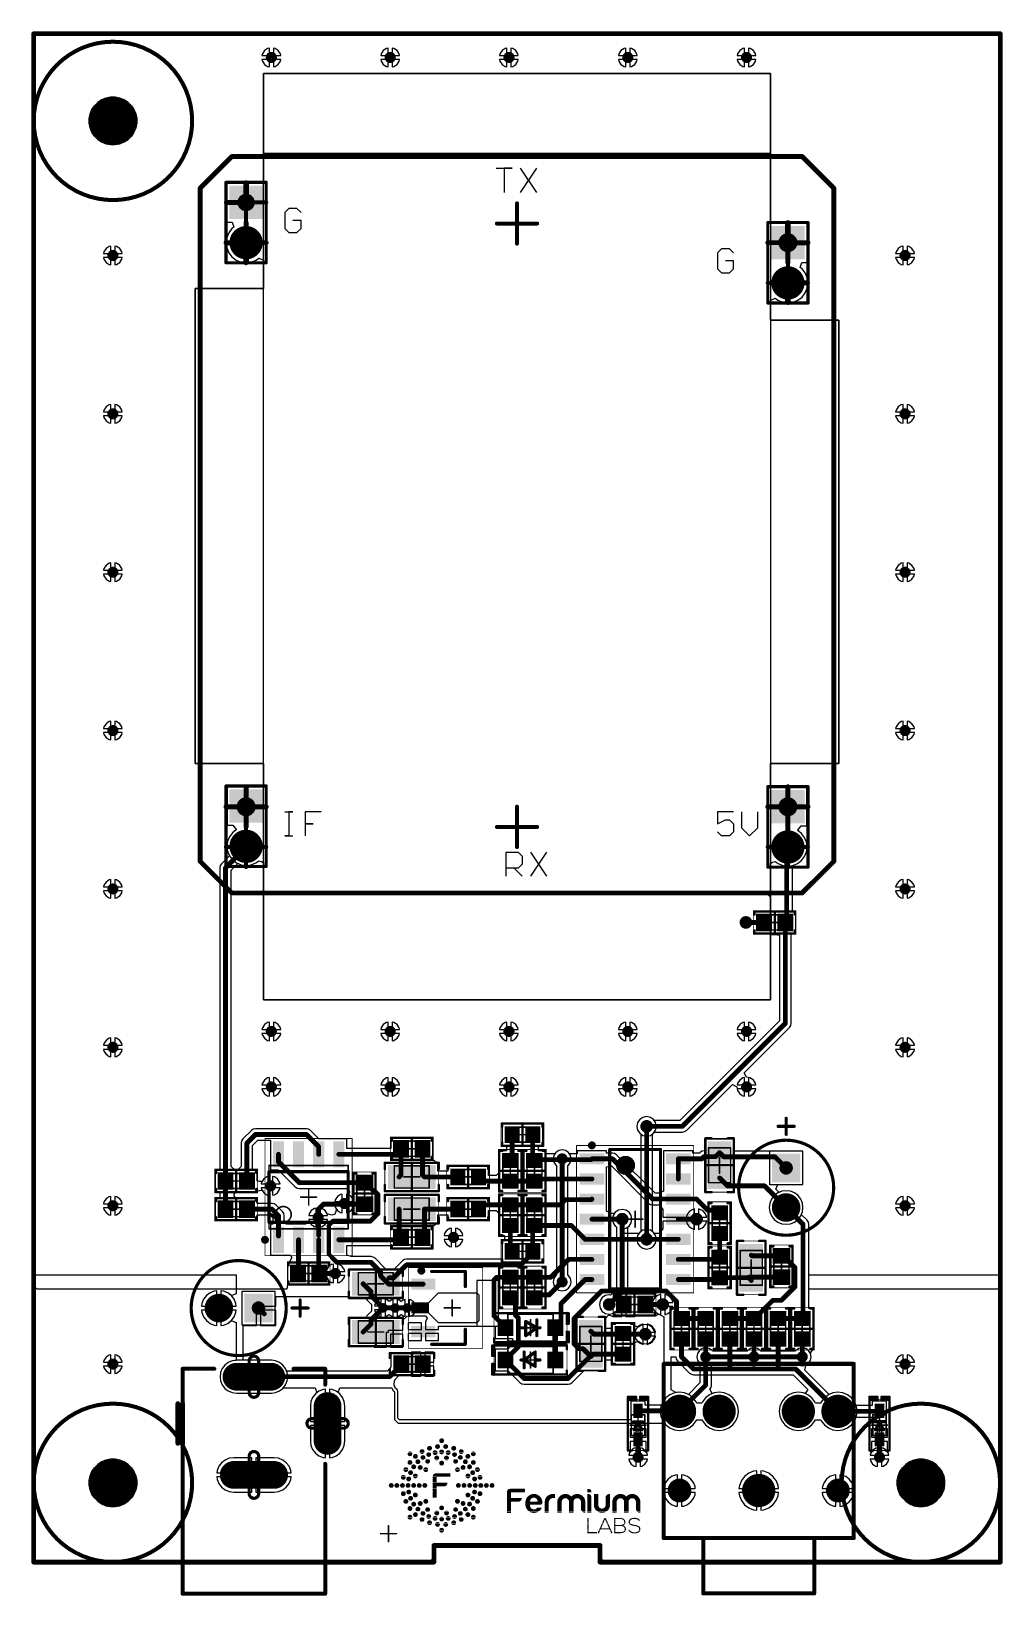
# Model space of a CAD drawing. Header units: millimetres. Extents: x 45 to 209, y 90 to 189.
# Drawn here: x 111.2 to 172.5, y 90.2 to 189 of the extents above; entities that cross this region are included whole.
import ezdxf

# ---------------------------------------------------------------- set-up
doc = ezdxf.new("R2010")
doc.units = ezdxf.units.MM
for name, color, linetype in [('BottomLayer', 5, 'Continuous'), ('BottomSolder', 6, 'Continuous'), ('Mechanical1', 6, 'Continuous'), ('Mechanical13', 56, 'Continuous'), ('Mechanical15', 56, 'Continuous'), ('Mechanical3', 76, 'Continuous'), ('MultiLayer', 9, 'Continuous'), ('PadHoleLayer', 156, 'Continuous'), ('TopLayer', 1, 'Continuous'), ('TopOverlay', 2, 'Continuous'), ('TopPaste', 8, 'Continuous'), ('TopSolder', 216, 'Continuous'), ('ViaHoleLayer', 16, 'Continuous')]:
    doc.layers.add(name, color=color, linetype=linetype)

# ---------------------------------------------------------------- blocks, each defined once
blk = doc.blocks.new('CAP_0603_1608_3')
at = {"layer": 'Mechanical13', "const_width": 0.1}
for points in [[(-0.875, 0.475), (0.875, 0.475)], [(-0.875, -0.475), (-0.875, 0.475)], [(0.875, -0.475), (0.875, 0.475)], [(-0.875, -0.475), (0.875, -0.475)]]:
    blk.add_lwpolyline(points, dxfattribs=at)
at = {"layer": 'Mechanical13', "const_width": 0.05}
for points in [[(-0.9, 0.475, 1), (-0.85, 0.475, 1)], [(-0.9, 0.475, 1), (-0.85, 0.475, 1)], [(0.85, 0.475, 1), (0.9, 0.475, 1)], [(0.85, 0.475, 1), (0.9, 0.475, 1)], [(-0.9, -0.475, 1), (-0.85, -0.475, 1)], [(-0.9, -0.475, 1), (-0.85, -0.475, 1)], [(0.85, -0.475, 1), (0.9, -0.475, 1)], [(0.85, -0.475, 1), (0.9, -0.475, 1)]]:
    blk.add_lwpolyline(points, format="xyb", close=True, dxfattribs=at)
at = {"layer": 'Mechanical15'}
for points, const_width in [([(-1.35, 0.75), (1.35, 0.75)], 0.05), ([(-1.35, -0.75), (-1.35, 0.75)], 0.05), ([(-0.475, 0), (0.475, 0)], 0.1), ([(0, -0.475), (0, 0.475)], 0.1), ([(1.35, -0.75), (1.35, 0.75)], 0.05), ([(-1.35, -0.75), (1.35, -0.75)], 0.05)]:
    blk.add_lwpolyline(points, dxfattribs=dict(at, const_width=const_width))
for points, const_width in [([(-1.362, 0.75, 1), (-1.338, 0.75, 1)], 0.025), ([(-1.362, 0.75, 1), (-1.338, 0.75, 1)], 0.025), ([(-0.5, 0, 1), (-0.45, 0, 1)], 0.05), ([(-0.025, 0.475, 1), (0.025, 0.475, 1)], 0.05), ([(0.45, 0, 1), (0.5, 0, 1)], 0.05), ([(1.338, 0.75, 1), (1.362, 0.75, 1)], 0.025), ([(1.338, 0.75, 1), (1.362, 0.75, 1)], 0.025), ([(-1.362, -0.75, 1), (-1.338, -0.75, 1)], 0.025), ([(-1.362, -0.75, 1), (-1.338, -0.75, 1)], 0.025), ([(-0.025, -0.475, 1), (0.025, -0.475, 1)], 0.05), ([(1.338, -0.75, 1), (1.362, -0.75, 1)], 0.025), ([(1.338, -0.75, 1), (1.362, -0.75, 1)], 0.025)]:
    blk.add_lwpolyline(points, format="xyb", close=True, dxfattribs=dict(at, const_width=const_width))
at = {"layer": 'TopLayer'}
for points in [[(-0.225, -0.5), (-0.225, 0.5), (-1.125, -0.5), (-1.125, 0.5)], [(1.125, -0.5), (1.125, 0.5), (0.225, -0.5), (0.225, 0.5)]]:
    blk.add_solid(points, dxfattribs=at)
at = {"layer": 'TopOverlay', "const_width": 0.15}
for points in [[(-1.27, 0.508), (-1.27, 0.7)], [(-1.27, 0.7), (1.27, 0.7)], [(0, -0.7), (0, 0.7)], [(1.27, 0.508), (1.27, 0.7)], [(-1.27, -0.7), (-1.27, -0.508)], [(-1.27, -0.7), (1.27, -0.7)], [(1.27, -0.7), (1.27, -0.508)]]:
    blk.add_lwpolyline(points, dxfattribs=at)
at = {"layer": 'TopOverlay', "const_width": 0.075}
for points in [[(-1.308, 0.7, 1), (-1.232, 0.7, 1)], [(-1.308, 0.7, 1), (-1.232, 0.7, 1)], [(-1.308, 0.508, 1), (-1.232, 0.508, 1)], [(-0.038, 0.7, 1), (0.038, 0.7, 1)], [(1.232, 0.7, 1), (1.308, 0.7, 1)], [(1.232, 0.7, 1), (1.308, 0.7, 1)], [(1.232, 0.508, 1), (1.308, 0.508, 1)], [(-1.308, -0.508, 1), (-1.232, -0.508, 1)], [(-1.308, -0.7, 1), (-1.232, -0.7, 1)], [(-1.308, -0.7, 1), (-1.232, -0.7, 1)], [(-0.038, -0.7, 1), (0.038, -0.7, 1)], [(1.232, -0.508, 1), (1.308, -0.508, 1)], [(1.232, -0.7, 1), (1.308, -0.7, 1)], [(1.232, -0.7, 1), (1.308, -0.7, 1)]]:
    blk.add_lwpolyline(points, format="xyb", close=True, dxfattribs=at)
at = {"layer": 'TopPaste'}
for points in [[(-0.225, -0.5), (-0.225, 0.5), (-1.125, -0.5), (-1.125, 0.5)], [(1.125, -0.5), (1.125, 0.5), (0.225, -0.5), (0.225, 0.5)]]:
    blk.add_solid(points, dxfattribs=at)
at = {"layer": 'TopSolder'}
for points in [[(-0.174, -0.551), (-0.174, 0.551), (-1.176, -0.551), (-1.176, 0.551)], [(1.176, -0.551), (1.176, 0.551), (0.174, -0.551), (0.174, 0.551)]]:
    blk.add_solid(points, dxfattribs=at)
blk = doc.blocks.new('25B19271_CD6F_4BC8_A99B_F617D566DC9C_11')
at = {"layer": 'Mechanical3', "const_width": 0.254}
for points in [[(-17.1, 38.16), (-17.1, 40.7)], [(-18.37, 39.43), (-15.83, 39.43)], [(0, 36.83), (0, 39.37)], [(-17.1, 35.62), (-17.1, 38.16)], [(-1.27, 38.1), (1.27, 38.1)], [(17.1, 35.62), (17.1, 38.16)], [(-18.37, 36.89), (-15.83, 36.89)], [(15.83, 36.89), (18.37, 36.89)], [(17.1, 33.08), (17.1, 35.62)], [(15.83, 34.35), (18.37, 34.35)], [(-17.1, 0), (-17.1, 2.54)], [(17.1, 0), (17.1, 2.54)], [(-18.37, 1.27), (-15.83, 1.27)], [(0, -1.27), (0, 1.27)], [(15.83, 1.27), (18.37, 1.27)], [(-17.1, -2.54), (-17.1, 0)], [(-1.27, 0), (1.27, 0)], [(17.1, -2.54), (17.1, 0)], [(-18.37, -1.27), (-15.83, -1.27)], [(15.83, -1.27), (18.37, -1.27)]]:
    blk.add_lwpolyline(points, dxfattribs=at)
at = {"layer": 'Mechanical3', "const_width": 0.127}
for points in [[(-17.164, 40.7, 1), (-17.037, 40.7, 1)], [(-18.434, 39.43, 1), (-18.307, 39.43, 1)], [(-15.894, 39.43, 1), (-15.767, 39.43, 1)], [(-0.064, 39.37, 1), (0.064, 39.37, 1)], [(-17.164, 38.16, 1), (-17.037, 38.16, 1)], [(-17.164, 38.16, 1), (-17.037, 38.16, 1)], [(-1.333, 38.1, 1), (-1.206, 38.1, 1)], [(1.206, 38.1, 1), (1.333, 38.1, 1)], [(17.036, 38.16, 1), (17.163, 38.16, 1)], [(-18.434, 36.89, 1), (-18.307, 36.89, 1)], [(-15.894, 36.89, 1), (-15.767, 36.89, 1)], [(-0.064, 36.83, 1), (0.064, 36.83, 1)], [(15.766, 36.89, 1), (15.893, 36.89, 1)], [(18.306, 36.89, 1), (18.433, 36.89, 1)], [(-17.164, 35.62, 1), (-17.037, 35.62, 1)], [(17.036, 35.62, 1), (17.163, 35.62, 1)], [(17.036, 35.62, 1), (17.163, 35.62, 1)], [(15.766, 34.35, 1), (15.893, 34.35, 1)], [(18.306, 34.35, 1), (18.433, 34.35, 1)], [(17.036, 33.08, 1), (17.163, 33.08, 1)], [(-17.164, 2.54, 1), (-17.037, 2.54, 1)], [(17.036, 2.54, 1), (17.163, 2.54, 1)], [(-18.434, 1.27, 1), (-18.307, 1.27, 1)], [(-15.894, 1.27, 1), (-15.767, 1.27, 1)], [(-0.064, 1.27, 1), (0.064, 1.27, 1)], [(15.766, 1.27, 1), (15.893, 1.27, 1)], [(18.306, 1.27, 1), (18.433, 1.27, 1)], [(-17.164, 0, 1), (-17.037, 0, 1)], [(-17.164, 0, 1), (-17.037, 0, 1)], [(-1.333, 0, 1), (-1.206, 0, 1)], [(1.206, 0, 1), (1.333, 0, 1)], [(17.036, 0, 1), (17.163, 0, 1)], [(17.036, 0, 1), (17.163, 0, 1)], [(-18.434, -1.27, 1), (-18.307, -1.27, 1)], [(-15.894, -1.27, 1), (-15.767, -1.27, 1)], [(-0.064, -1.27, 1), (0.064, -1.27, 1)], [(15.766, -1.27, 1), (15.893, -1.27, 1)], [(18.306, -1.27, 1), (18.433, -1.27, 1)], [(-17.164, -2.54, 1), (-17.037, -2.54, 1)], [(17.036, -2.54, 1), (17.163, -2.54, 1)]]:
    blk.add_lwpolyline(points, format="xyb", close=True, dxfattribs=at)
at = {"layer": 'MultiLayer'}
for p, q in [((-16, 34), (-16, 42.545)), ((-16, 42.545), (-16, 42.545)), ((-16, 42.545), (16, 42.545)), ((16, 42.545), (16, 32)), ((-20.32, 4), (-20.32, 34)), ((-20.32, 34), (-16, 34)), ((16, 32), (20.32, 32)), ((20.32, 32), (20.32, 4)), ((-16, 4), (-20.32, 4)), ((-16, -4.17), (-16, 4)), ((20.32, 4), (16, 4)), ((16, 4), (16, -4.445)), ((20.32, 4), (20.32, 4)), ((15.725, -4.17), (-16, -4.17)), ((16, -4.445), (15.725, -4.17))]:
    blk.add_line(p, q, dxfattribs=at)
at = {"layer": 'TopLayer'}
blk.add_line((-16, 42), (-16, 42), dxfattribs=at)
at = {"layer": 'TopOverlay'}
for p, q in [((-1.315, 41.589), (-0.299, 41.589)), ((-0.299, 41.589), (-0.807, 41.589)), ((-0.807, 41.589), (-0.807, 40.065)), ((0.209, 41.589), (1.224, 40.065)), ((1.224, 41.589), (0.209, 40.065)), ((-14.396, 39.049), (-14.65, 38.795)), ((-14.65, 38.795), (-14.65, 37.779)), ((-13.888, 39.049), (-14.396, 39.049)), ((-13.634, 38.795), (-13.888, 39.049)), ((-14.65, 37.779), (-14.396, 37.525)), ((-13.634, 38.287), (-14.142, 38.287)), ((-13.888, 37.525), (-13.634, 37.779)), ((-13.634, 37.779), (-13.634, 38.287)), ((-14.396, 37.525), (-13.888, 37.525)), ((12.909, 36.509), (12.655, 36.255)), ((12.655, 36.255), (12.655, 35.239)), ((13.417, 36.509), (12.909, 36.509)), ((13.671, 35.747), (13.163, 35.747)), ((13.671, 36.255), (13.417, 36.509)), ((13.671, 35.239), (13.671, 35.747)), ((12.655, 35.239), (12.909, 34.985)), ((12.909, 34.985), (13.417, 34.985)), ((13.417, 34.985), (13.671, 35.239)), ((-14.65, 0.949), (-14.142, 0.949)), ((-14.142, 0.949), (-14.396, 0.949)), ((-14.396, 0.949), (-14.396, -0.575)), ((-12.365, 0.949), (-13.38, 0.949)), ((-13.38, 0.949), (-13.38, 0.187)), ((-13.38, 0.187), (-12.873, 0.187)), ((-12.873, 0.187), (-13.38, 0.187)), ((-13.38, 0.187), (-13.38, -0.575)), ((13.671, 0.949), (12.655, 0.949)), ((12.655, 0.949), (12.655, 0.187)), ((12.655, 0.187), (13.163, 0.441)), ((13.163, 0.441), (13.417, 0.441)), ((13.417, 0.441), (13.671, 0.187)), ((13.671, 0.187), (13.671, -0.321)), ((14.179, 0.949), (14.179, -0.067)), ((15.194, -0.067), (15.194, 0.949)), ((-14.396, -0.575), (-14.65, -0.575)), ((-14.65, -0.575), (-14.142, -0.575)), ((12.909, -0.575), (12.655, -0.321)), ((13.417, -0.575), (12.909, -0.575)), ((13.671, -0.321), (13.417, -0.575)), ((14.179, -0.067), (14.686, -0.575)), ((14.686, -0.575), (15.194, -0.067)), ((-0.68, -3.115), (-0.68, -1.591)), ((-0.68, -1.591), (0.082, -1.591)), ((0.082, -1.591), (0.336, -1.845)), ((0.336, -1.845), (0.336, -2.353)), ((0.844, -1.591), (1.859, -3.115)), ((1.859, -1.591), (0.844, -3.115)), ((0.082, -2.607), (-0.68, -2.607)), ((-0.172, -2.607), (0.336, -3.115)), ((0.336, -2.353), (0.082, -2.607))]:
    blk.add_line(p, q, dxfattribs=at)
at = {"layer": 'TopOverlay', "const_width": 0.254}
for points in [[(-20, 40.33), (-18, 42.33)], [(-20, 40.33), (-18, 42.33)], [(-18, 42.33), (18, 42.33)], [(-18, 42.33), (18, 42.33)], [(18, 42.33), (20, 40.33)], [(18, 42.33), (20, 40.33)], [(-20, -2.17), (-20, 40.33)], [(-20, -2.17), (-20, 40.33)], [(20, -2.17), (20, 40.33)], [(20, -2.17), (20, 40.33)], [(-20, -2.17), (-18, -4.17)], [(-20, -2.17), (-18, -4.17)], [(18, -4.17), (20, -2.17)], [(18, -4.17), (20, -2.17)], [(-18, -4.17), (18, -4.17)], [(-18, -4.17), (18, -4.17)]]:
    blk.add_lwpolyline(points, dxfattribs=at)
at = {"layer": 'TopOverlay', "const_width": 0.127}
for points in [[(-18.064, 42.33, 1), (-17.937, 42.33, 1)], [(-18.064, 42.33, 1), (-17.937, 42.33, 1)], [(-18.064, 42.33, 1), (-17.937, 42.33, 1)], [(-18.064, 42.33, 1), (-17.937, 42.33, 1)], [(17.936, 42.33, 1), (18.063, 42.33, 1)], [(17.936, 42.33, 1), (18.063, 42.33, 1)], [(17.936, 42.33, 1), (18.063, 42.33, 1)], [(17.936, 42.33, 1), (18.063, 42.33, 1)], [(-20.064, 40.33, 1), (-19.937, 40.33, 1)], [(-20.064, 40.33, 1), (-19.937, 40.33, 1)], [(-20.064, 40.33, 1), (-19.937, 40.33, 1)], [(-20.064, 40.33, 1), (-19.937, 40.33, 1)], [(19.936, 40.33, 1), (20.063, 40.33, 1)], [(19.936, 40.33, 1), (20.063, 40.33, 1)], [(19.936, 40.33, 1), (20.063, 40.33, 1)], [(19.936, 40.33, 1), (20.063, 40.33, 1)], [(-20.064, -2.17, 1), (-19.937, -2.17, 1)], [(-20.064, -2.17, 1), (-19.937, -2.17, 1)], [(-20.064, -2.17, 1), (-19.937, -2.17, 1)], [(-20.064, -2.17, 1), (-19.937, -2.17, 1)], [(19.936, -2.17, 1), (20.063, -2.17, 1)], [(19.936, -2.17, 1), (20.063, -2.17, 1)], [(19.936, -2.17, 1), (20.063, -2.17, 1)], [(19.936, -2.17, 1), (20.063, -2.17, 1)], [(-18.064, -4.17, 1), (-17.937, -4.17, 1)], [(-18.064, -4.17, 1), (-17.937, -4.17, 1)], [(-18.064, -4.17, 1), (-17.937, -4.17, 1)], [(-18.064, -4.17, 1), (-17.937, -4.17, 1)], [(17.936, -4.17, 1), (18.063, -4.17, 1)], [(17.936, -4.17, 1), (18.063, -4.17, 1)], [(17.936, -4.17, 1), (18.063, -4.17, 1)], [(17.936, -4.17, 1), (18.063, -4.17, 1)]]:
    blk.add_lwpolyline(points, format="xyb", close=True, dxfattribs=at)
blk = doc.blocks.new('7EF2B92C_0FC9_4C85_B662_5CEC65BFCCC4_12')
at = {"layer": 'BottomLayer', "const_width": 1}
for points in [[(4.5, 5, 1), (5.5, 5, 1)], [(4.5, 2.5, 1), (5.5, 2.5, 1)], [(-0.5, 0, 1), (0.5, 0, 1)], [(4.5, -2.5, 1), (5.5, -2.5, 1)], [(4.5, -5, 1), (5.5, -5, 1)]]:
    blk.add_lwpolyline(points, format="xyb", close=True, dxfattribs=at)
at = {"layer": 'BottomSolder'}
for points, const_width in [([(4.475, 5, 1), (5.525, 5, 1)], 1.051), ([(-0.025, 5, 1), (0.025, 5, 1)], 0.0508), ([(4.475, 2.5, 1), (5.525, 2.5, 1)], 1.051), ([(-0.525, 0, 1), (0.525, 0, 1)], 1.051), ([(4.475, -2.5, 1), (5.525, -2.5, 1)], 1.051), ([(4.475, -5, 1), (5.525, -5, 1)], 1.051), ([(-0.025, -5, 1), (0.025, -5, 1)], 0.0508)]:
    blk.add_lwpolyline(points, format="xyb", close=True, dxfattribs=dict(at, const_width=const_width))
at = {"layer": 'Mechanical15', "const_width": 0.1}
for points in [[(-0.5, 0), (0.5, 0)], [(0, 0.5), (0, -0.5)]]:
    blk.add_lwpolyline(points, dxfattribs=at)
at = {"layer": 'Mechanical15', "const_width": 0.05}
for points in [[(-0.525, 0, 1), (-0.475, 0, 1)], [(-0.025, 0.5, 1), (0.025, 0.5, 1)], [(0.475, 0, 1), (0.525, 0, 1)], [(-0.025, -0.5, 1), (0.025, -0.5, 1)]]:
    blk.add_lwpolyline(points, format="xyb", close=True, dxfattribs=at)
at = {"layer": 'MultiLayer', "const_width": 1}
for points in [[(4.5, 5, 1), (5.5, 5, 1)], [(4.5, 2.5, 1), (5.5, 2.5, 1)], [(-0.5, 0, 1), (0.5, 0, 1)], [(4.5, -2.5, 1), (5.5, -2.5, 1)], [(4.5, -5, 1), (5.5, -5, 1)]]:
    blk.add_lwpolyline(points, format="xyb", close=True, dxfattribs=at)
at = {"layer": 'PadHoleLayer'}
for points, const_width in [([(-0.375, 5, 1), (0.375, 5, 1)], 0.75), ([(4.7, 5, 1), (5.3, 5, 1)], 0.6), ([(4.7, 2.5, 1), (5.3, 2.5, 1)], 0.6), ([(-0.3, 0, 1), (0.3, 0, 1)], 0.6), ([(4.7, -2.5, 1), (5.3, -2.5, 1)], 0.6), ([(-0.375, -5, 1), (0.375, -5, 1)], 0.75), ([(4.7, -5, 1), (5.3, -5, 1)], 0.6)]:
    blk.add_lwpolyline(points, format="xyb", close=True, dxfattribs=dict(at, const_width=const_width))
at = {"layer": 'TopLayer', "const_width": 1}
for points in [[(4.5, 5, 1), (5.5, 5, 1)], [(4.5, 2.5, 1), (5.5, 2.5, 1)], [(-0.5, 0, 1), (0.5, 0, 1)], [(4.5, -2.5, 1), (5.5, -2.5, 1)], [(4.5, -5, 1), (5.5, -5, 1)]]:
    blk.add_lwpolyline(points, format="xyb", close=True, dxfattribs=at)
at = {"layer": 'TopOverlay', "const_width": 0.254}
for points in [[(-3, 6), (8, 6)], [(-3, 6), (-3, -6)], [(8, 6), (8, -6)], [(-6.5, 3.5), (-6.5, -3.5)], [(-6.5, 3.5), (-3, 3.5)], [(-6.5, -3.5), (-3, -3.5)], [(-3, -3.5), (-3, -6)], [(-3, -6), (8, -6)]]:
    blk.add_lwpolyline(points, dxfattribs=at)
at = {"layer": 'TopOverlay', "const_width": 0.127}
for points in [[(-3.063, 6, 1), (-2.936, 6, 1)], [(-3.063, 6, 1), (-2.936, 6, 1)], [(7.936, 6, 1), (8.063, 6, 1)], [(7.936, 6, 1), (8.063, 6, 1)], [(-6.563, 3.5, 1), (-6.436, 3.5, 1)], [(-6.563, 3.5, 1), (-6.436, 3.5, 1)], [(-3.063, 3.5, 1), (-2.936, 3.5, 1)], [(-6.563, -3.5, 1), (-6.436, -3.5, 1)], [(-6.563, -3.5, 1), (-6.436, -3.5, 1)], [(-3.063, -3.5, 1), (-2.936, -3.5, 1)], [(-3.063, -3.5, 1), (-2.936, -3.5, 1)], [(-3.063, -6, 1), (-2.936, -6, 1)], [(-3.063, -6, 1), (-2.936, -6, 1)], [(-3.063, -6, 1), (-2.936, -6, 1)], [(7.936, -6, 1), (8.063, -6, 1)], [(7.936, -6, 1), (8.063, -6, 1)]]:
    blk.add_lwpolyline(points, format="xyb", close=True, dxfattribs=at)
at = {"layer": 'TopSolder'}
for points, const_width in [([(4.475, 5, 1), (5.525, 5, 1)], 1.051), ([(-0.025, 5, 1), (0.025, 5, 1)], 0.0508), ([(4.475, 2.5, 1), (5.525, 2.5, 1)], 1.051), ([(-0.525, 0, 1), (0.525, 0, 1)], 1.051), ([(4.475, -2.5, 1), (5.525, -2.5, 1)], 1.051), ([(4.475, -5, 1), (5.525, -5, 1)], 1.051), ([(-0.025, -5, 1), (0.025, -5, 1)], 0.0508)]:
    blk.add_lwpolyline(points, format="xyb", close=True, dxfattribs=dict(at, const_width=const_width))
blk = doc.blocks.new('TI_SOIC_8_D_13')
at = {"layer": 'Mechanical13', "const_width": 0.1}
for points in [[(-2, 2.5), (2, 2.5)], [(-2, 2.5), (-2, -2.5)], [(2, 2.5), (2, -2.5)], [(-2, -2.5), (2, -2.5)]]:
    blk.add_lwpolyline(points, dxfattribs=at)
at = {"layer": 'Mechanical13'}
for points, const_width in [([(-2.025, 2.5, 1), (-1.975, 2.5, 1)], 0.05), ([(-2.025, 2.5, 1), (-1.975, 2.5, 1)], 0.05), ([(-0.6, 1.6, 1), (-1.6, 1.6, 1)], 0.1), ([(1.975, 2.5, 1), (2.025, 2.5, 1)], 0.05), ([(1.975, 2.5, 1), (2.025, 2.5, 1)], 0.05), ([(-1.625, 1.6, 1), (-1.575, 1.6, 1)], 0.05), ([(-0.625, 1.6, 1), (-0.575, 1.6, 1)], 0.05), ([(-2.025, -2.5, 1), (-1.975, -2.5, 1)], 0.05), ([(-2.025, -2.5, 1), (-1.975, -2.5, 1)], 0.05), ([(1.975, -2.5, 1), (2.025, -2.5, 1)], 0.05), ([(1.975, -2.5, 1), (2.025, -2.5, 1)], 0.05)]:
    blk.add_lwpolyline(points, format="xyb", close=True, dxfattribs=dict(at, const_width=const_width))
at = {"layer": 'Mechanical15'}
for points, const_width in [([(-3.7, 2.75), (3.7, 2.75)], 0.05), ([(-3.7, 2.75), (-3.7, -2.75)], 0.05), ([(3.7, 2.75), (3.7, -2.75)], 0.05), ([(-0.5, 0), (0.5, 0)], 0.1), ([(0, 0.5), (0, -0.5)], 0.1), ([(-3.7, -2.75), (3.7, -2.75)], 0.05)]:
    blk.add_lwpolyline(points, dxfattribs=dict(at, const_width=const_width))
for points, const_width in [([(-3.712, 2.75, 1), (-3.688, 2.75, 1)], 0.025), ([(-3.712, 2.75, 1), (-3.688, 2.75, 1)], 0.025), ([(3.688, 2.75, 1), (3.712, 2.75, 1)], 0.025), ([(3.688, 2.75, 1), (3.712, 2.75, 1)], 0.025), ([(-0.525, 0, 1), (-0.475, 0, 1)], 0.05), ([(-0.025, 0.5, 1), (0.025, 0.5, 1)], 0.05), ([(0.475, 0, 1), (0.525, 0, 1)], 0.05), ([(-0.025, -0.5, 1), (0.025, -0.5, 1)], 0.05), ([(-3.712, -2.75, 1), (-3.688, -2.75, 1)], 0.025), ([(-3.712, -2.75, 1), (-3.688, -2.75, 1)], 0.025), ([(3.688, -2.75, 1), (3.712, -2.75, 1)], 0.025), ([(3.688, -2.75, 1), (3.712, -2.75, 1)], 0.025)]:
    blk.add_lwpolyline(points, format="xyb", close=True, dxfattribs=dict(at, const_width=const_width))
at = {"layer": 'TopLayer'}
for points in [[(-1.925, 1.605), (-1.925, 2.205), (-3.475, 1.605), (-3.475, 2.205)], [(3.475, 1.605), (3.475, 2.205), (1.925, 1.605), (1.925, 2.205)], [(-1.925, 0.335), (-1.925, 0.935), (-3.475, 0.335), (-3.475, 0.935)], [(3.475, 0.335), (3.475, 0.935), (1.925, 0.335), (1.925, 0.935)], [(-1.925, -0.935), (-1.925, -0.335), (-3.475, -0.935), (-3.475, -0.335)], [(3.475, -0.935), (3.475, -0.335), (1.925, -0.935), (1.925, -0.335)], [(-1.925, -2.205), (-1.925, -1.605), (-3.475, -2.205), (-3.475, -1.605)], [(3.475, -2.205), (3.475, -1.605), (1.925, -2.205), (1.925, -1.605)]]:
    blk.add_solid(points, dxfattribs=at)
at = {"layer": 'TopOverlay'}
for p, q in [((-1.1, 2.5), (-1.6, 2.5)), ((-1.6, 2.5), (-1.6, 2)), ((-1.6, 2), (-1.4, 2)), ((-1.4, 2), (-1.1, 2.3)), ((-1.1, 2.3), (-1.1, 2.5))]:
    blk.add_line(p, q, dxfattribs=at)
for points, const_width in [([(-2.575, 2.755, 1), (-2.825, 2.755, 1)], 0.25), ([(-2.887, 2.755, 1), (-2.763, 2.755, 1)], 0.125), ([(-2.637, 2.755, 1), (-2.512, 2.755, 1)], 0.125), ([(-1.65, 2.5, 1), (-1.55, 2.5, 1)], 0.1), ([(-1.65, 2.5, 1), (-1.55, 2.5, 1)], 0.1), ([(-1.65, 2, 1), (-1.55, 2, 1)], 0.1), ([(-1.15, 2.5, 1), (-1.05, 2.5, 1)], 0.1), ([(1.55, 2.5, 1), (1.65, 2.5, 1)], 0.1), ([(1.55, 2.5, 1), (1.65, 2.5, 1)], 0.1), ([(-1.65, -2.5, 1), (-1.55, -2.5, 1)], 0.1), ([(-1.65, -2.5, 1), (-1.55, -2.5, 1)], 0.1), ([(1.55, -2.5, 1), (1.65, -2.5, 1)], 0.1), ([(1.55, -2.5, 1), (1.65, -2.5, 1)], 0.1)]:
    blk.add_lwpolyline(points, format="xyb", close=True, dxfattribs=dict(at, const_width=const_width))
at = {"layer": 'TopOverlay', "const_width": 0.2}
for points in [[(-1.6, 2.5), (1.6, 2.5)], [(-1.6, 2.5), (-1.6, -2.5)], [(1.6, 2.5), (1.6, -2.5)], [(-1.6, -2.5), (1.6, -2.5)]]:
    blk.add_lwpolyline(points, dxfattribs=at)
blk.add_lwpolyline([(-1.1, 2.5, -0.414214), (-1.6, 2)], format="xyb", dxfattribs=at)
at = {"layer": 'TopPaste'}
for points in [[(-1.925, 1.605), (-1.925, 2.205), (-3.475, 1.605), (-3.475, 2.205)], [(3.475, 1.605), (3.475, 2.205), (1.925, 1.605), (1.925, 2.205)], [(-1.925, 0.335), (-1.925, 0.935), (-3.475, 0.335), (-3.475, 0.935)], [(3.475, 0.335), (3.475, 0.935), (1.925, 0.335), (1.925, 0.935)], [(-1.925, -0.935), (-1.925, -0.335), (-3.475, -0.935), (-3.475, -0.335)], [(3.475, -0.935), (3.475, -0.335), (1.925, -0.935), (1.925, -0.335)], [(-1.925, -2.205), (-1.925, -1.605), (-3.475, -2.205), (-3.475, -1.605)], [(3.475, -2.205), (3.475, -1.605), (1.925, -2.205), (1.925, -1.605)]]:
    blk.add_solid(points, dxfattribs=at)
at = {"layer": 'TopSolder'}
for points in [[(-1.874, 1.554), (-1.874, 2.256), (-3.526, 1.554), (-3.526, 2.256)], [(3.526, 1.554), (3.526, 2.256), (1.874, 1.554), (1.874, 2.256)], [(-1.874, 0.284), (-1.874, 0.986), (-3.526, 0.284), (-3.526, 0.986)], [(3.526, 0.284), (3.526, 0.986), (1.874, 0.284), (1.874, 0.986)], [(-1.874, -0.986), (-1.874, -0.284), (-3.526, -0.986), (-3.526, -0.284)], [(3.526, -0.986), (3.526, -0.284), (1.874, -0.986), (1.874, -0.284)], [(-1.874, -2.256), (-1.874, -1.554), (-3.526, -2.256), (-3.526, -1.554)], [(3.526, -2.256), (3.526, -1.554), (1.874, -2.256), (1.874, -1.554)]]:
    blk.add_solid(points, dxfattribs=at)
blk = doc.blocks.new('34355DA5_B1DA_47C2_A88A_ECF82120A4F7_14')
at = {"layer": 'Mechanical15'}
for points, const_width in [([(-3.7, -4.65), (-3.7, 4.65)], 0.05), ([(-3.7, 4.65), (3.7, 4.65)], 0.05), ([(3.7, -4.65), (3.7, 4.65)], 0.05), ([(-0.5, 0), (0.5, 0)], 0.1), ([(0, -0.5), (0, 0.5)], 0.1), ([(-3.7, -4.65), (3.7, -4.65)], 0.05)]:
    blk.add_lwpolyline(points, dxfattribs=dict(at, const_width=const_width))
for points, const_width in [([(-3.712, 4.65, 1), (-3.688, 4.65, 1)], 0.025), ([(-3.712, 4.65, 1), (-3.688, 4.65, 1)], 0.025), ([(3.688, 4.65, 1), (3.712, 4.65, 1)], 0.025), ([(3.688, 4.65, 1), (3.712, 4.65, 1)], 0.025), ([(-0.525, 0, 1), (-0.475, 0, 1)], 0.05), ([(-0.025, 0.5, 1), (0.025, 0.5, 1)], 0.05), ([(0.475, 0, 1), (0.525, 0, 1)], 0.05), ([(-0.025, -0.5, 1), (0.025, -0.5, 1)], 0.05), ([(-3.712, -4.65, 1), (-3.688, -4.65, 1)], 0.025), ([(-3.712, -4.65, 1), (-3.688, -4.65, 1)], 0.025), ([(3.688, -4.65, 1), (3.712, -4.65, 1)], 0.025), ([(3.688, -4.65, 1), (3.712, -4.65, 1)], 0.025)]:
    blk.add_lwpolyline(points, format="xyb", close=True, dxfattribs=dict(at, const_width=const_width))
at = {"layer": 'TopLayer'}
for points in [[(-2, 3.51), (-2, 4.11), (-3.45, 3.51), (-3.45, 4.11)], [(3.45, 3.51), (3.45, 4.11), (2, 3.51), (2, 4.11)], [(-2, 2.24), (-2, 2.84), (-3.45, 2.24), (-3.45, 2.84)], [(3.45, 2.24), (3.45, 2.84), (2, 2.24), (2, 2.84)], [(-2, 0.97), (-2, 1.57), (-3.45, 0.97), (-3.45, 1.57)], [(3.45, 0.97), (3.45, 1.57), (2, 0.97), (2, 1.57)], [(-2, -0.3), (-2, 0.3), (-3.45, -0.3), (-3.45, 0.3)], [(3.45, -0.3), (3.45, 0.3), (2, -0.3), (2, 0.3)], [(-2, -1.57), (-2, -0.97), (-3.45, -1.57), (-3.45, -0.97)], [(3.45, -1.57), (3.45, -0.97), (2, -1.57), (2, -0.97)], [(-2, -2.84), (-2, -2.24), (-3.45, -2.84), (-3.45, -2.24)], [(3.45, -2.84), (3.45, -2.24), (2, -2.84), (2, -2.24)], [(-2, -4.11), (-2, -3.51), (-3.45, -4.11), (-3.45, -3.51)], [(3.45, -4.11), (3.45, -3.51), (2, -4.11), (2, -3.51)]]:
    blk.add_solid(points, dxfattribs=at)
at = {"layer": 'TopOverlay'}
for points, const_width in [([(-2.6, 4.66, 1), (-2.85, 4.66, 1)], 0.25), ([(-2.913, 4.66, 1), (-2.788, 4.66, 1)], 0.125), ([(-2.662, 4.66, 1), (-2.538, 4.66, 1)], 0.125), ([(-1.65, 4.4, 1), (-1.55, 4.4, 1)], 0.1), ([(-1.65, 4.4, 1), (-1.55, 4.4, 1)], 0.1), ([(-0.3, 3.4, 1), (-0.9, 3.4, 1)], 0.6), ([(1.55, 4.4, 1), (1.65, 4.4, 1)], 0.1), ([(1.55, 4.4, 1), (1.65, 4.4, 1)], 0.1), ([(-1.05, 3.4, 1), (-0.75, 3.4, 1)], 0.3), ([(-0.45, 3.4, 1), (-0.15, 3.4, 1)], 0.3), ([(-1.65, -4.4, 1), (-1.55, -4.4, 1)], 0.1), ([(-1.65, -4.4, 1), (-1.55, -4.4, 1)], 0.1), ([(1.55, -4.4, 1), (1.65, -4.4, 1)], 0.1), ([(1.55, -4.4, 1), (1.65, -4.4, 1)], 0.1)]:
    blk.add_lwpolyline(points, format="xyb", close=True, dxfattribs=dict(at, const_width=const_width))
at = {"layer": 'TopOverlay', "const_width": 0.2}
for points in [[(-1.6, -4.4), (-1.6, 4.4)], [(-1.6, 4.4), (1.6, 4.4)], [(1.6, -4.4), (1.6, 4.4)], [(-1.6, -4.4), (1.6, -4.4)]]:
    blk.add_lwpolyline(points, dxfattribs=at)
at = {"layer": 'TopPaste'}
for points in [[(-2, 3.51), (-2, 4.11), (-3.45, 3.51), (-3.45, 4.11)], [(3.45, 3.51), (3.45, 4.11), (2, 3.51), (2, 4.11)], [(-2, 2.24), (-2, 2.84), (-3.45, 2.24), (-3.45, 2.84)], [(3.45, 2.24), (3.45, 2.84), (2, 2.24), (2, 2.84)], [(-2, 0.97), (-2, 1.57), (-3.45, 0.97), (-3.45, 1.57)], [(3.45, 0.97), (3.45, 1.57), (2, 0.97), (2, 1.57)], [(-2, -0.3), (-2, 0.3), (-3.45, -0.3), (-3.45, 0.3)], [(3.45, -0.3), (3.45, 0.3), (2, -0.3), (2, 0.3)], [(-2, -1.57), (-2, -0.97), (-3.45, -1.57), (-3.45, -0.97)], [(3.45, -1.57), (3.45, -0.97), (2, -1.57), (2, -0.97)], [(-2, -2.84), (-2, -2.24), (-3.45, -2.84), (-3.45, -2.24)], [(3.45, -2.84), (3.45, -2.24), (2, -2.84), (2, -2.24)], [(-2, -4.11), (-2, -3.51), (-3.45, -4.11), (-3.45, -3.51)], [(3.45, -4.11), (3.45, -3.51), (2, -4.11), (2, -3.51)]]:
    blk.add_solid(points, dxfattribs=at)
at = {"layer": 'TopSolder'}
for points in [[(-1.949, 3.459), (-1.949, 4.161), (-3.501, 3.459), (-3.501, 4.161)], [(3.501, 3.459), (3.501, 4.161), (1.949, 3.459), (1.949, 4.161)], [(-1.949, 2.189), (-1.949, 2.891), (-3.501, 2.189), (-3.501, 2.891)], [(3.501, 2.189), (3.501, 2.891), (1.949, 2.189), (1.949, 2.891)], [(-1.949, 0.919), (-1.949, 1.621), (-3.501, 0.919), (-3.501, 1.621)], [(3.501, 0.919), (3.501, 1.621), (1.949, 0.919), (1.949, 1.621)], [(-1.949, -0.351), (-1.949, 0.351), (-3.501, -0.351), (-3.501, 0.351)], [(3.501, -0.351), (3.501, 0.351), (1.949, -0.351), (1.949, 0.351)], [(-1.949, -1.621), (-1.949, -0.919), (-3.501, -1.621), (-3.501, -0.919)], [(3.501, -1.621), (3.501, -0.919), (1.949, -1.621), (1.949, -0.919)], [(-1.949, -2.891), (-1.949, -2.189), (-3.501, -2.891), (-3.501, -2.189)], [(3.501, -2.891), (3.501, -2.189), (1.949, -2.891), (1.949, -2.189)], [(-1.949, -4.161), (-1.949, -3.459), (-3.501, -4.161), (-3.501, -3.459)], [(3.501, -4.161), (3.501, -3.459), (1.949, -4.161), (1.949, -3.459)]]:
    blk.add_solid(points, dxfattribs=at)
blk = doc.blocks.new('E733EFB9_FE91_4AE9_9197_29251971C3DC_15')
at = {"layer": 'Mechanical15'}
for points, const_width in [([(-2.773, 2.55), (1.927, 2.55)], 0.05), ([(-2.773, -2.55), (-2.773, 2.55)], 0.05), ([(1.927, -2.55), (1.927, 2.55)], 0.05), ([(-0.5, 0), (0.5, 0)], 0.1), ([(0, -0.5), (0, 0.5)], 0.1), ([(-2.773, -2.55), (1.927, -2.55)], 0.05)]:
    blk.add_lwpolyline(points, dxfattribs=dict(at, const_width=const_width))
for points, const_width in [([(-2.785, 2.55, 1), (-2.76, 2.55, 1)], 0.025), ([(-2.785, 2.55, 1), (-2.76, 2.55, 1)], 0.025), ([(1.915, 2.55, 1), (1.94, 2.55, 1)], 0.025), ([(1.915, 2.55, 1), (1.94, 2.55, 1)], 0.025), ([(-0.525, 0, 1), (-0.475, 0, 1)], 0.05), ([(-0.025, 0.5, 1), (0.025, 0.5, 1)], 0.05), ([(0.475, 0, 1), (0.525, 0, 1)], 0.05), ([(-0.025, -0.5, 1), (0.025, -0.5, 1)], 0.05), ([(-2.785, -2.55, 1), (-2.76, -2.55, 1)], 0.025), ([(-2.785, -2.55, 1), (-2.76, -2.55, 1)], 0.025), ([(1.915, -2.55, 1), (1.94, -2.55, 1)], 0.025), ([(1.915, -2.55, 1), (1.94, -2.55, 1)], 0.025)]:
    blk.add_lwpolyline(points, format="xyb", close=True, dxfattribs=dict(at, const_width=const_width))
at = {"layer": 'TopLayer'}
for p, q in [((-1.523, 0.3), (-0.873, 0.95)), ((-1.523, -0.3), (-1.523, 0.3)), ((-0.873, 0.95), (1.552, 0.95)), ((1.552, 0.95), (1.678, 0.825)), ((1.678, 0.825), (1.678, -0.825)), ((-0.873, -0.95), (-1.523, -0.3)), ((1.552, -0.95), (-0.873, -0.95)), ((1.678, -0.825), (1.552, -0.95))]:
    blk.add_line(p, q, dxfattribs=at)
for points in [[(-1.123, 1.2), (-1.123, 1.8), (-2.523, 1.2), (-2.523, 1.8)], [(-1.523, -0.3), (-1.523, 0.3), (-2.523, -0.3), (-2.523, 0.3)], [(-1.123, -1.8), (-1.123, -1.2), (-2.523, -1.8), (-2.523, -1.2)]]:
    blk.add_solid(points, dxfattribs=at)
at = {"layer": 'TopOverlay'}
for points, const_width in [([(-1.825, 2.35, 1), (-2.075, 2.35, 1)], 0.25), ([(-2.138, 2.35, 1), (-2.013, 2.35, 1)], 0.125), ([(-1.887, 2.35, 1), (-1.763, 2.35, 1)], 0.125), ([(-1.35, 2.3, 1), (-1.25, 2.3, 1)], 0.1), ([(0.777, 2.3, 1), (0.877, 2.3, 1)], 0.1), ([(0.777, 2.3, 1), (0.877, 2.3, 1)], 0.1), ([(0.777, 1.35, 1), (0.877, 1.35, 1)], 0.1), ([(0.777, -1.35, 1), (0.877, -1.35, 1)], 0.1), ([(-1.35, -2.3, 1), (-1.25, -2.3, 1)], 0.1), ([(0.777, -2.3, 1), (0.877, -2.3, 1)], 0.1), ([(0.777, -2.3, 1), (0.877, -2.3, 1)], 0.1)]:
    blk.add_lwpolyline(points, format="xyb", close=True, dxfattribs=dict(at, const_width=const_width))
at = {"layer": 'TopOverlay', "const_width": 0.2}
for points in [[(-1.3, 2.3), (0.827, 2.3)], [(0.827, 1.35), (0.827, 2.3)], [(0.827, -2.3), (0.827, -1.35)], [(-1.3, -2.3), (0.827, -2.3)]]:
    blk.add_lwpolyline(points, dxfattribs=at)
at = {"layer": 'TopPaste'}
for points in [[(-1.123, 1.2), (-1.123, 1.8), (-2.523, 1.2), (-2.523, 1.8)], [(-1.523, -0.3), (-1.523, 0.3), (-2.523, -0.3), (-2.523, 0.3)], [(-1.123, -1.8), (-1.123, -1.2), (-2.523, -1.8), (-2.523, -1.2)]]:
    blk.add_solid(points, dxfattribs=at)
at = {"layer": 'TopSolder'}
for points in [[(-1.072, 1.149), (-1.072, 1.851), (-2.573, 1.149), (-2.573, 1.851)], [(-1.472, -0.351), (-1.472, 0.351), (-2.573, -0.351), (-2.573, 0.351)], [(-1.072, -1.851), (-1.072, -1.149), (-2.573, -1.851), (-2.573, -1.149)]]:
    blk.add_solid(points, dxfattribs=at)
blk = doc.blocks.new('RES_0603_1608_31')
at = {"layer": 'Mechanical13', "const_width": 0.1}
for points in [[(-0.875, -0.475), (-0.875, 0.475)], [(0.875, 0.475), (-0.875, 0.475)], [(0.875, -0.475), (0.875, 0.475)], [(0.875, -0.475), (-0.875, -0.475)]]:
    blk.add_lwpolyline(points, dxfattribs=at)
at = {"layer": 'Mechanical13', "const_width": 0.05}
for points in [[(-0.9, 0.475, 1), (-0.85, 0.475, 1)], [(-0.9, 0.475, 1), (-0.85, 0.475, 1)], [(0.85, 0.475, 1), (0.9, 0.475, 1)], [(0.85, 0.475, 1), (0.9, 0.475, 1)], [(-0.9, -0.475, 1), (-0.85, -0.475, 1)], [(-0.9, -0.475, 1), (-0.85, -0.475, 1)], [(0.85, -0.475, 1), (0.9, -0.475, 1)], [(0.85, -0.475, 1), (0.9, -0.475, 1)]]:
    blk.add_lwpolyline(points, format="xyb", close=True, dxfattribs=at)
at = {"layer": 'Mechanical15'}
for points, const_width in [([(-1.35, -0.75), (-1.35, 0.75)], 0.05), ([(1.35, 0.75), (-1.35, 0.75)], 0.05), ([(0.475, 0), (-0.475, 0)], 0.1), ([(0, -0.475), (0, 0.475)], 0.1), ([(1.35, -0.75), (1.35, 0.75)], 0.05), ([(1.35, -0.75), (-1.35, -0.75)], 0.05)]:
    blk.add_lwpolyline(points, dxfattribs=dict(at, const_width=const_width))
for points, const_width in [([(-1.363, 0.75, 1), (-1.338, 0.75, 1)], 0.025), ([(-1.363, 0.75, 1), (-1.338, 0.75, 1)], 0.025), ([(-0.5, 0, 1), (-0.45, 0, 1)], 0.05), ([(-0.025, 0.475, 1), (0.025, 0.475, 1)], 0.05), ([(0.45, 0, 1), (0.5, 0, 1)], 0.05), ([(1.338, 0.75, 1), (1.362, 0.75, 1)], 0.025), ([(1.338, 0.75, 1), (1.362, 0.75, 1)], 0.025), ([(-1.363, -0.75, 1), (-1.338, -0.75, 1)], 0.025), ([(-1.363, -0.75, 1), (-1.338, -0.75, 1)], 0.025), ([(-0.025, -0.475, 1), (0.025, -0.475, 1)], 0.05), ([(1.338, -0.75, 1), (1.362, -0.75, 1)], 0.025), ([(1.338, -0.75, 1), (1.362, -0.75, 1)], 0.025)]:
    blk.add_lwpolyline(points, format="xyb", close=True, dxfattribs=dict(at, const_width=const_width))
at = {"layer": 'TopLayer'}
for points in [[(-0.225, -0.475), (-0.225, 0.475), (-1.075, -0.475), (-1.075, 0.475)], [(1.075, -0.475), (1.075, 0.475), (0.225, -0.475), (0.225, 0.475)]]:
    blk.add_solid(points, dxfattribs=at)
at = {"layer": 'TopOverlay', "const_width": 0.15}
for points in [[(-1.27, 0.508), (-1.27, 0.7)], [(1.27, 0.7), (-1.27, 0.7)], [(0, -0.7), (0, 0.7)], [(1.27, 0.508), (1.27, 0.7)], [(-1.27, -0.7), (-1.27, -0.508)], [(1.27, -0.7), (-1.27, -0.7)], [(1.27, -0.7), (1.27, -0.508)]]:
    blk.add_lwpolyline(points, dxfattribs=at)
at = {"layer": 'TopOverlay', "const_width": 0.075}
for points in [[(-1.308, 0.7, 1), (-1.232, 0.7, 1)], [(-1.308, 0.7, 1), (-1.232, 0.7, 1)], [(-1.308, 0.508, 1), (-1.232, 0.508, 1)], [(-0.038, 0.7, 1), (0.038, 0.7, 1)], [(1.232, 0.7, 1), (1.308, 0.7, 1)], [(1.232, 0.7, 1), (1.308, 0.7, 1)], [(1.232, 0.508, 1), (1.308, 0.508, 1)], [(-1.308, -0.508, 1), (-1.232, -0.508, 1)], [(-1.308, -0.7, 1), (-1.232, -0.7, 1)], [(-1.308, -0.7, 1), (-1.232, -0.7, 1)], [(-0.038, -0.7, 1), (0.038, -0.7, 1)], [(1.232, -0.508, 1), (1.308, -0.508, 1)], [(1.232, -0.7, 1), (1.308, -0.7, 1)], [(1.232, -0.7, 1), (1.308, -0.7, 1)]]:
    blk.add_lwpolyline(points, format="xyb", close=True, dxfattribs=at)
at = {"layer": 'TopPaste'}
for points in [[(-0.225, -0.475), (-0.225, 0.475), (-1.075, -0.475), (-1.075, 0.475)], [(1.075, -0.475), (1.075, 0.475), (0.225, -0.475), (0.225, 0.475)]]:
    blk.add_solid(points, dxfattribs=at)
at = {"layer": 'TopSolder'}
for points in [[(-0.174, -0.526), (-0.174, 0.526), (-1.126, -0.526), (-1.126, 0.526)], [(1.126, -0.526), (1.126, 0.526), (0.174, -0.526), (0.174, 0.526)]]:
    blk.add_solid(points, dxfattribs=at)
blk = doc.blocks.new('RES_0603_1608_32')
at = {"layer": 'Mechanical13', "const_width": 0.1}
for points in [[(-0.875, 0.475), (-0.875, -0.475)], [(-0.875, 0.475), (0.875, 0.475)], [(0.875, 0.475), (0.875, -0.475)], [(-0.875, -0.475), (0.875, -0.475)]]:
    blk.add_lwpolyline(points, dxfattribs=at)
at = {"layer": 'Mechanical13', "const_width": 0.05}
for points in [[(-0.9, 0.475, 1), (-0.85, 0.475, 1)], [(-0.9, 0.475, 1), (-0.85, 0.475, 1)], [(0.85, 0.475, 1), (0.9, 0.475, 1)], [(0.85, 0.475, 1), (0.9, 0.475, 1)], [(-0.9, -0.475, 1), (-0.85, -0.475, 1)], [(-0.9, -0.475, 1), (-0.85, -0.475, 1)], [(0.85, -0.475, 1), (0.9, -0.475, 1)], [(0.85, -0.475, 1), (0.9, -0.475, 1)]]:
    blk.add_lwpolyline(points, format="xyb", close=True, dxfattribs=at)
at = {"layer": 'Mechanical15'}
for points, const_width in [([(-1.35, 0.75), (-1.35, -0.75)], 0.05), ([(-1.35, 0.75), (1.35, 0.75)], 0.05), ([(-0.475, 0), (0.475, 0)], 0.1), ([(0, 0.475), (0, -0.475)], 0.1), ([(1.35, 0.75), (1.35, -0.75)], 0.05), ([(-1.35, -0.75), (1.35, -0.75)], 0.05)]:
    blk.add_lwpolyline(points, dxfattribs=dict(at, const_width=const_width))
for points, const_width in [([(-1.363, 0.75, 1), (-1.338, 0.75, 1)], 0.025), ([(-1.363, 0.75, 1), (-1.338, 0.75, 1)], 0.025), ([(-0.5, 0, 1), (-0.45, 0, 1)], 0.05), ([(-0.025, 0.475, 1), (0.025, 0.475, 1)], 0.05), ([(0.45, 0, 1), (0.5, 0, 1)], 0.05), ([(1.338, 0.75, 1), (1.362, 0.75, 1)], 0.025), ([(1.338, 0.75, 1), (1.362, 0.75, 1)], 0.025), ([(-1.363, -0.75, 1), (-1.338, -0.75, 1)], 0.025), ([(-1.363, -0.75, 1), (-1.338, -0.75, 1)], 0.025), ([(-0.025, -0.475, 1), (0.025, -0.475, 1)], 0.05), ([(1.338, -0.75, 1), (1.362, -0.75, 1)], 0.025), ([(1.338, -0.75, 1), (1.362, -0.75, 1)], 0.025)]:
    blk.add_lwpolyline(points, format="xyb", close=True, dxfattribs=dict(at, const_width=const_width))
at = {"layer": 'TopLayer'}
for points in [[(-0.225, -0.475), (-0.225, 0.475), (-1.075, -0.475), (-1.075, 0.475)], [(1.075, -0.475), (1.075, 0.475), (0.225, -0.475), (0.225, 0.475)]]:
    blk.add_solid(points, dxfattribs=at)
at = {"layer": 'TopOverlay', "const_width": 0.15}
for points in [[(-1.27, 0.7), (-1.27, 0.508)], [(-1.27, 0.7), (1.27, 0.7)], [(0, 0.7), (0, -0.7)], [(1.27, 0.7), (1.27, 0.508)], [(-1.27, -0.508), (-1.27, -0.7)], [(-1.27, -0.7), (1.27, -0.7)], [(1.27, -0.508), (1.27, -0.7)]]:
    blk.add_lwpolyline(points, dxfattribs=at)
at = {"layer": 'TopOverlay', "const_width": 0.075}
for points in [[(-1.308, 0.7, 1), (-1.232, 0.7, 1)], [(-1.308, 0.7, 1), (-1.232, 0.7, 1)], [(-1.308, 0.508, 1), (-1.232, 0.508, 1)], [(-0.038, 0.7, 1), (0.038, 0.7, 1)], [(1.232, 0.7, 1), (1.308, 0.7, 1)], [(1.232, 0.7, 1), (1.308, 0.7, 1)], [(1.232, 0.508, 1), (1.308, 0.508, 1)], [(-1.308, -0.508, 1), (-1.232, -0.508, 1)], [(-1.308, -0.7, 1), (-1.232, -0.7, 1)], [(-1.308, -0.7, 1), (-1.232, -0.7, 1)], [(-0.038, -0.7, 1), (0.038, -0.7, 1)], [(1.232, -0.508, 1), (1.308, -0.508, 1)], [(1.232, -0.7, 1), (1.308, -0.7, 1)], [(1.232, -0.7, 1), (1.308, -0.7, 1)]]:
    blk.add_lwpolyline(points, format="xyb", close=True, dxfattribs=at)
at = {"layer": 'TopPaste'}
for points in [[(-0.225, -0.475), (-0.225, 0.475), (-1.075, -0.475), (-1.075, 0.475)], [(1.075, -0.475), (1.075, 0.475), (0.225, -0.475), (0.225, 0.475)]]:
    blk.add_solid(points, dxfattribs=at)
at = {"layer": 'TopSolder'}
for points in [[(-0.174, -0.526), (-0.174, 0.526), (-1.126, -0.526), (-1.126, 0.526)], [(1.126, -0.526), (1.126, 0.526), (0.174, -0.526), (0.174, 0.526)]]:
    blk.add_solid(points, dxfattribs=at)
blk = doc.blocks.new('RES_0603_1608_33')
at = {"layer": 'Mechanical13', "const_width": 0.1}
for points in [[(-0.875, -0.475), (-0.875, 0.475)], [(0.875, 0.475), (-0.875, 0.475)], [(0.875, -0.475), (0.875, 0.475)], [(0.875, -0.475), (-0.875, -0.475)]]:
    blk.add_lwpolyline(points, dxfattribs=at)
at = {"layer": 'Mechanical13', "const_width": 0.05}
for points in [[(-0.9, 0.475, 1), (-0.85, 0.475, 1)], [(-0.9, 0.475, 1), (-0.85, 0.475, 1)], [(0.85, 0.475, 1), (0.9, 0.475, 1)], [(0.85, 0.475, 1), (0.9, 0.475, 1)], [(-0.9, -0.475, 1), (-0.85, -0.475, 1)], [(-0.9, -0.475, 1), (-0.85, -0.475, 1)], [(0.85, -0.475, 1), (0.9, -0.475, 1)], [(0.85, -0.475, 1), (0.9, -0.475, 1)]]:
    blk.add_lwpolyline(points, format="xyb", close=True, dxfattribs=at)
at = {"layer": 'Mechanical15'}
for points, const_width in [([(-1.35, -0.75), (-1.35, 0.75)], 0.05), ([(1.35, 0.75), (-1.35, 0.75)], 0.05), ([(0.475, 0), (-0.475, 0)], 0.1), ([(0, -0.475), (0, 0.475)], 0.1), ([(1.35, -0.75), (1.35, 0.75)], 0.05), ([(1.35, -0.75), (-1.35, -0.75)], 0.05)]:
    blk.add_lwpolyline(points, dxfattribs=dict(at, const_width=const_width))
for points, const_width in [([(-1.363, 0.75, 1), (-1.338, 0.75, 1)], 0.025), ([(-1.363, 0.75, 1), (-1.338, 0.75, 1)], 0.025), ([(-0.5, 0, 1), (-0.45, 0, 1)], 0.05), ([(-0.025, 0.475, 1), (0.025, 0.475, 1)], 0.05), ([(0.45, 0, 1), (0.5, 0, 1)], 0.05), ([(1.338, 0.75, 1), (1.362, 0.75, 1)], 0.025), ([(1.338, 0.75, 1), (1.362, 0.75, 1)], 0.025), ([(-1.363, -0.75, 1), (-1.338, -0.75, 1)], 0.025), ([(-1.363, -0.75, 1), (-1.338, -0.75, 1)], 0.025), ([(-0.025, -0.475, 1), (0.025, -0.475, 1)], 0.05), ([(1.338, -0.75, 1), (1.362, -0.75, 1)], 0.025), ([(1.338, -0.75, 1), (1.362, -0.75, 1)], 0.025)]:
    blk.add_lwpolyline(points, format="xyb", close=True, dxfattribs=dict(at, const_width=const_width))
at = {"layer": 'TopLayer'}
for points in [[(-0.225, -0.475), (-0.225, 0.475), (-1.075, -0.475), (-1.075, 0.475)], [(1.075, -0.475), (1.075, 0.475), (0.225, -0.475), (0.225, 0.475)]]:
    blk.add_solid(points, dxfattribs=at)
at = {"layer": 'TopOverlay', "const_width": 0.15}
for points in [[(-1.27, 0.508), (-1.27, 0.7)], [(1.27, 0.7), (-1.27, 0.7)], [(0, -0.7), (0, 0.7)], [(1.27, 0.508), (1.27, 0.7)], [(-1.27, -0.7), (-1.27, -0.508)], [(1.27, -0.7), (-1.27, -0.7)], [(1.27, -0.7), (1.27, -0.508)]]:
    blk.add_lwpolyline(points, dxfattribs=at)
at = {"layer": 'TopOverlay', "const_width": 0.075}
for points in [[(-1.308, 0.7, 1), (-1.232, 0.7, 1)], [(-1.308, 0.7, 1), (-1.232, 0.7, 1)], [(-1.308, 0.508, 1), (-1.232, 0.508, 1)], [(-0.038, 0.7, 1), (0.038, 0.7, 1)], [(1.232, 0.7, 1), (1.308, 0.7, 1)], [(1.232, 0.7, 1), (1.308, 0.7, 1)], [(1.232, 0.508, 1), (1.308, 0.508, 1)], [(-1.308, -0.508, 1), (-1.232, -0.508, 1)], [(-1.308, -0.7, 1), (-1.232, -0.7, 1)], [(-1.308, -0.7, 1), (-1.232, -0.7, 1)], [(-0.038, -0.7, 1), (0.038, -0.7, 1)], [(1.232, -0.508, 1), (1.308, -0.508, 1)], [(1.232, -0.7, 1), (1.308, -0.7, 1)], [(1.232, -0.7, 1), (1.308, -0.7, 1)]]:
    blk.add_lwpolyline(points, format="xyb", close=True, dxfattribs=at)
at = {"layer": 'TopPaste'}
for points in [[(-0.225, -0.475), (-0.225, 0.475), (-1.075, -0.475), (-1.075, 0.475)], [(1.075, -0.475), (1.075, 0.475), (0.225, -0.475), (0.225, 0.475)]]:
    blk.add_solid(points, dxfattribs=at)
at = {"layer": 'TopSolder'}
for points in [[(-0.174, -0.526), (-0.174, 0.526), (-1.126, -0.526), (-1.126, 0.526)], [(1.126, -0.526), (1.126, 0.526), (0.174, -0.526), (0.174, 0.526)]]:
    blk.add_solid(points, dxfattribs=at)
blk = doc.blocks.new('RES_0603_1608_34')
at = {"layer": 'Mechanical13', "const_width": 0.1}
for points in [[(-0.875, 0.475), (-0.875, -0.475)], [(-0.875, 0.475), (0.875, 0.475)], [(0.875, 0.475), (0.875, -0.475)], [(-0.875, -0.475), (0.875, -0.475)]]:
    blk.add_lwpolyline(points, dxfattribs=at)
at = {"layer": 'Mechanical13', "const_width": 0.05}
for points in [[(-0.9, 0.475, 1), (-0.85, 0.475, 1)], [(-0.9, 0.475, 1), (-0.85, 0.475, 1)], [(0.85, 0.475, 1), (0.9, 0.475, 1)], [(0.85, 0.475, 1), (0.9, 0.475, 1)], [(-0.9, -0.475, 1), (-0.85, -0.475, 1)], [(-0.9, -0.475, 1), (-0.85, -0.475, 1)], [(0.85, -0.475, 1), (0.9, -0.475, 1)], [(0.85, -0.475, 1), (0.9, -0.475, 1)]]:
    blk.add_lwpolyline(points, format="xyb", close=True, dxfattribs=at)
at = {"layer": 'Mechanical15'}
for points, const_width in [([(-1.35, 0.75), (-1.35, -0.75)], 0.05), ([(-1.35, 0.75), (1.35, 0.75)], 0.05), ([(-0.475, 0), (0.475, 0)], 0.1), ([(0, 0.475), (0, -0.475)], 0.1), ([(1.35, 0.75), (1.35, -0.75)], 0.05), ([(-1.35, -0.75), (1.35, -0.75)], 0.05)]:
    blk.add_lwpolyline(points, dxfattribs=dict(at, const_width=const_width))
for points, const_width in [([(-1.363, 0.75, 1), (-1.338, 0.75, 1)], 0.025), ([(-1.363, 0.75, 1), (-1.338, 0.75, 1)], 0.025), ([(-0.5, 0, 1), (-0.45, 0, 1)], 0.05), ([(-0.025, 0.475, 1), (0.025, 0.475, 1)], 0.05), ([(0.45, 0, 1), (0.5, 0, 1)], 0.05), ([(1.338, 0.75, 1), (1.362, 0.75, 1)], 0.025), ([(1.338, 0.75, 1), (1.362, 0.75, 1)], 0.025), ([(-1.363, -0.75, 1), (-1.338, -0.75, 1)], 0.025), ([(-1.363, -0.75, 1), (-1.338, -0.75, 1)], 0.025), ([(-0.025, -0.475, 1), (0.025, -0.475, 1)], 0.05), ([(1.338, -0.75, 1), (1.362, -0.75, 1)], 0.025), ([(1.338, -0.75, 1), (1.362, -0.75, 1)], 0.025)]:
    blk.add_lwpolyline(points, format="xyb", close=True, dxfattribs=dict(at, const_width=const_width))
at = {"layer": 'TopLayer'}
for points in [[(-0.225, -0.475), (-0.225, 0.475), (-1.075, -0.475), (-1.075, 0.475)], [(1.075, -0.475), (1.075, 0.475), (0.225, -0.475), (0.225, 0.475)]]:
    blk.add_solid(points, dxfattribs=at)
at = {"layer": 'TopOverlay', "const_width": 0.15}
for points in [[(-1.27, 0.7), (-1.27, 0.508)], [(-1.27, 0.7), (1.27, 0.7)], [(0, 0.7), (0, -0.7)], [(1.27, 0.7), (1.27, 0.508)], [(-1.27, -0.508), (-1.27, -0.7)], [(-1.27, -0.7), (1.27, -0.7)], [(1.27, -0.508), (1.27, -0.7)]]:
    blk.add_lwpolyline(points, dxfattribs=at)
at = {"layer": 'TopOverlay', "const_width": 0.075}
for points in [[(-1.308, 0.7, 1), (-1.232, 0.7, 1)], [(-1.308, 0.7, 1), (-1.232, 0.7, 1)], [(-1.308, 0.508, 1), (-1.232, 0.508, 1)], [(-0.038, 0.7, 1), (0.038, 0.7, 1)], [(1.232, 0.7, 1), (1.308, 0.7, 1)], [(1.232, 0.7, 1), (1.308, 0.7, 1)], [(1.232, 0.508, 1), (1.308, 0.508, 1)], [(-1.308, -0.508, 1), (-1.232, -0.508, 1)], [(-1.308, -0.7, 1), (-1.232, -0.7, 1)], [(-1.308, -0.7, 1), (-1.232, -0.7, 1)], [(-0.038, -0.7, 1), (0.038, -0.7, 1)], [(1.232, -0.508, 1), (1.308, -0.508, 1)], [(1.232, -0.7, 1), (1.308, -0.7, 1)], [(1.232, -0.7, 1), (1.308, -0.7, 1)]]:
    blk.add_lwpolyline(points, format="xyb", close=True, dxfattribs=at)
at = {"layer": 'TopPaste'}
for points in [[(-0.225, -0.475), (-0.225, 0.475), (-1.075, -0.475), (-1.075, 0.475)], [(1.075, -0.475), (1.075, 0.475), (0.225, -0.475), (0.225, 0.475)]]:
    blk.add_solid(points, dxfattribs=at)
at = {"layer": 'TopSolder'}
for points in [[(-0.174, -0.526), (-0.174, 0.526), (-1.126, -0.526), (-1.126, 0.526)], [(1.126, -0.526), (1.126, 0.526), (0.174, -0.526), (0.174, 0.526)]]:
    blk.add_solid(points, dxfattribs=at)
blk = doc.blocks.new('RES_0603_1608_35')
at = {"layer": 'Mechanical13', "const_width": 0.1}
for points in [[(-0.875, 0.475), (-0.875, -0.475)], [(0.875, 0.475), (-0.875, 0.475)], [(0.875, 0.475), (0.875, -0.475)], [(0.875, -0.475), (-0.875, -0.475)]]:
    blk.add_lwpolyline(points, dxfattribs=at)
at = {"layer": 'Mechanical13', "const_width": 0.05}
for points in [[(-0.9, 0.475, 1), (-0.85, 0.475, 1)], [(-0.9, 0.475, 1), (-0.85, 0.475, 1)], [(0.85, 0.475, 1), (0.9, 0.475, 1)], [(0.85, 0.475, 1), (0.9, 0.475, 1)], [(-0.9, -0.475, 1), (-0.85, -0.475, 1)], [(-0.9, -0.475, 1), (-0.85, -0.475, 1)], [(0.85, -0.475, 1), (0.9, -0.475, 1)], [(0.85, -0.475, 1), (0.9, -0.475, 1)]]:
    blk.add_lwpolyline(points, format="xyb", close=True, dxfattribs=at)
at = {"layer": 'Mechanical15'}
for points, const_width in [([(-1.35, 0.75), (-1.35, -0.75)], 0.05), ([(1.35, 0.75), (-1.35, 0.75)], 0.05), ([(0.475, 0), (-0.475, 0)], 0.1), ([(0, 0.475), (0, -0.475)], 0.1), ([(1.35, 0.75), (1.35, -0.75)], 0.05), ([(1.35, -0.75), (-1.35, -0.75)], 0.05)]:
    blk.add_lwpolyline(points, dxfattribs=dict(at, const_width=const_width))
for points, const_width in [([(-1.363, 0.75, 1), (-1.338, 0.75, 1)], 0.025), ([(-1.363, 0.75, 1), (-1.338, 0.75, 1)], 0.025), ([(-0.5, 0, 1), (-0.45, 0, 1)], 0.05), ([(-0.025, 0.475, 1), (0.025, 0.475, 1)], 0.05), ([(0.45, 0, 1), (0.5, 0, 1)], 0.05), ([(1.338, 0.75, 1), (1.362, 0.75, 1)], 0.025), ([(1.338, 0.75, 1), (1.362, 0.75, 1)], 0.025), ([(-1.363, -0.75, 1), (-1.338, -0.75, 1)], 0.025), ([(-1.363, -0.75, 1), (-1.338, -0.75, 1)], 0.025), ([(-0.025, -0.475, 1), (0.025, -0.475, 1)], 0.05), ([(1.338, -0.75, 1), (1.362, -0.75, 1)], 0.025), ([(1.338, -0.75, 1), (1.362, -0.75, 1)], 0.025)]:
    blk.add_lwpolyline(points, format="xyb", close=True, dxfattribs=dict(at, const_width=const_width))
at = {"layer": 'TopLayer'}
for points in [[(-0.225, -0.475), (-0.225, 0.475), (-1.075, -0.475), (-1.075, 0.475)], [(1.075, -0.475), (1.075, 0.475), (0.225, -0.475), (0.225, 0.475)]]:
    blk.add_solid(points, dxfattribs=at)
at = {"layer": 'TopOverlay', "const_width": 0.15}
for points in [[(-1.27, 0.7), (-1.27, 0.508)], [(1.27, 0.7), (-1.27, 0.7)], [(0, 0.7), (0, -0.7)], [(1.27, 0.7), (1.27, 0.508)], [(-1.27, -0.508), (-1.27, -0.7)], [(1.27, -0.7), (-1.27, -0.7)], [(1.27, -0.508), (1.27, -0.7)]]:
    blk.add_lwpolyline(points, dxfattribs=at)
at = {"layer": 'TopOverlay', "const_width": 0.075}
for points in [[(-1.308, 0.7, 1), (-1.232, 0.7, 1)], [(-1.308, 0.7, 1), (-1.232, 0.7, 1)], [(-1.308, 0.508, 1), (-1.232, 0.508, 1)], [(-0.038, 0.7, 1), (0.038, 0.7, 1)], [(1.232, 0.7, 1), (1.308, 0.7, 1)], [(1.232, 0.7, 1), (1.308, 0.7, 1)], [(1.232, 0.508, 1), (1.308, 0.508, 1)], [(-1.308, -0.508, 1), (-1.232, -0.508, 1)], [(-1.308, -0.7, 1), (-1.232, -0.7, 1)], [(-1.308, -0.7, 1), (-1.232, -0.7, 1)], [(-0.038, -0.7, 1), (0.038, -0.7, 1)], [(1.232, -0.508, 1), (1.308, -0.508, 1)], [(1.232, -0.7, 1), (1.308, -0.7, 1)], [(1.232, -0.7, 1), (1.308, -0.7, 1)]]:
    blk.add_lwpolyline(points, format="xyb", close=True, dxfattribs=at)
at = {"layer": 'TopPaste'}
for points in [[(-0.225, -0.475), (-0.225, 0.475), (-1.075, -0.475), (-1.075, 0.475)], [(1.075, -0.475), (1.075, 0.475), (0.225, -0.475), (0.225, 0.475)]]:
    blk.add_solid(points, dxfattribs=at)
at = {"layer": 'TopSolder'}
for points in [[(-0.174, -0.526), (-0.174, 0.526), (-1.126, -0.526), (-1.126, 0.526)], [(1.126, -0.526), (1.126, 0.526), (0.174, -0.526), (0.174, 0.526)]]:
    blk.add_solid(points, dxfattribs=at)
blk = doc.blocks.new('RES_0603_1608_36')
at = {"layer": 'Mechanical13', "const_width": 0.1}
for points in [[(-0.875, 0.475), (-0.875, -0.475)], [(-0.875, 0.475), (0.875, 0.475)], [(0.875, 0.475), (0.875, -0.475)], [(-0.875, -0.475), (0.875, -0.475)]]:
    blk.add_lwpolyline(points, dxfattribs=at)
at = {"layer": 'Mechanical13', "const_width": 0.05}
for points in [[(-0.9, 0.475, 1), (-0.85, 0.475, 1)], [(-0.9, 0.475, 1), (-0.85, 0.475, 1)], [(0.85, 0.475, 1), (0.9, 0.475, 1)], [(0.85, 0.475, 1), (0.9, 0.475, 1)], [(-0.9, -0.475, 1), (-0.85, -0.475, 1)], [(-0.9, -0.475, 1), (-0.85, -0.475, 1)], [(0.85, -0.475, 1), (0.9, -0.475, 1)], [(0.85, -0.475, 1), (0.9, -0.475, 1)]]:
    blk.add_lwpolyline(points, format="xyb", close=True, dxfattribs=at)
at = {"layer": 'Mechanical15'}
for points, const_width in [([(-1.35, 0.75), (-1.35, -0.75)], 0.05), ([(-1.35, 0.75), (1.35, 0.75)], 0.05), ([(-0.475, 0), (0.475, 0)], 0.1), ([(0, 0.475), (0, -0.475)], 0.1), ([(1.35, 0.75), (1.35, -0.75)], 0.05), ([(-1.35, -0.75), (1.35, -0.75)], 0.05)]:
    blk.add_lwpolyline(points, dxfattribs=dict(at, const_width=const_width))
for points, const_width in [([(-1.363, 0.75, 1), (-1.338, 0.75, 1)], 0.025), ([(-1.363, 0.75, 1), (-1.338, 0.75, 1)], 0.025), ([(-0.5, 0, 1), (-0.45, 0, 1)], 0.05), ([(-0.025, 0.475, 1), (0.025, 0.475, 1)], 0.05), ([(0.45, 0, 1), (0.5, 0, 1)], 0.05), ([(1.338, 0.75, 1), (1.362, 0.75, 1)], 0.025), ([(1.338, 0.75, 1), (1.362, 0.75, 1)], 0.025), ([(-1.363, -0.75, 1), (-1.338, -0.75, 1)], 0.025), ([(-1.363, -0.75, 1), (-1.338, -0.75, 1)], 0.025), ([(-0.025, -0.475, 1), (0.025, -0.475, 1)], 0.05), ([(1.338, -0.75, 1), (1.362, -0.75, 1)], 0.025), ([(1.338, -0.75, 1), (1.362, -0.75, 1)], 0.025)]:
    blk.add_lwpolyline(points, format="xyb", close=True, dxfattribs=dict(at, const_width=const_width))
at = {"layer": 'TopLayer'}
for points in [[(-0.225, -0.475), (-0.225, 0.475), (-1.075, -0.475), (-1.075, 0.475)], [(1.075, -0.475), (1.075, 0.475), (0.225, -0.475), (0.225, 0.475)]]:
    blk.add_solid(points, dxfattribs=at)
at = {"layer": 'TopOverlay', "const_width": 0.15}
for points in [[(-1.27, 0.7), (-1.27, 0.508)], [(-1.27, 0.7), (1.27, 0.7)], [(0, 0.7), (0, -0.7)], [(1.27, 0.7), (1.27, 0.508)], [(-1.27, -0.508), (-1.27, -0.7)], [(-1.27, -0.7), (1.27, -0.7)], [(1.27, -0.508), (1.27, -0.7)]]:
    blk.add_lwpolyline(points, dxfattribs=at)
at = {"layer": 'TopOverlay', "const_width": 0.075}
for points in [[(-1.308, 0.7, 1), (-1.232, 0.7, 1)], [(-1.308, 0.7, 1), (-1.232, 0.7, 1)], [(-1.308, 0.508, 1), (-1.232, 0.508, 1)], [(-0.038, 0.7, 1), (0.038, 0.7, 1)], [(1.232, 0.7, 1), (1.308, 0.7, 1)], [(1.232, 0.7, 1), (1.308, 0.7, 1)], [(1.232, 0.508, 1), (1.308, 0.508, 1)], [(-1.308, -0.508, 1), (-1.232, -0.508, 1)], [(-1.308, -0.7, 1), (-1.232, -0.7, 1)], [(-1.308, -0.7, 1), (-1.232, -0.7, 1)], [(-0.038, -0.7, 1), (0.038, -0.7, 1)], [(1.232, -0.508, 1), (1.308, -0.508, 1)], [(1.232, -0.7, 1), (1.308, -0.7, 1)], [(1.232, -0.7, 1), (1.308, -0.7, 1)]]:
    blk.add_lwpolyline(points, format="xyb", close=True, dxfattribs=at)
at = {"layer": 'TopPaste'}
for points in [[(-0.225, -0.475), (-0.225, 0.475), (-1.075, -0.475), (-1.075, 0.475)], [(1.075, -0.475), (1.075, 0.475), (0.225, -0.475), (0.225, 0.475)]]:
    blk.add_solid(points, dxfattribs=at)
at = {"layer": 'TopSolder'}
for points in [[(-0.174, -0.526), (-0.174, 0.526), (-1.126, -0.526), (-1.126, 0.526)], [(1.126, -0.526), (1.126, 0.526), (0.174, -0.526), (0.174, 0.526)]]:
    blk.add_solid(points, dxfattribs=at)
blk = doc.blocks.new('RES_0603_1608_37')
at = {"layer": 'Mechanical13', "const_width": 0.1}
for points in [[(-0.875, 0.475), (-0.875, -0.475)], [(-0.875, 0.475), (0.875, 0.475)], [(0.875, 0.475), (0.875, -0.475)], [(-0.875, -0.475), (0.875, -0.475)]]:
    blk.add_lwpolyline(points, dxfattribs=at)
at = {"layer": 'Mechanical13', "const_width": 0.05}
for points in [[(-0.9, 0.475, 1), (-0.85, 0.475, 1)], [(-0.9, 0.475, 1), (-0.85, 0.475, 1)], [(0.85, 0.475, 1), (0.9, 0.475, 1)], [(0.85, 0.475, 1), (0.9, 0.475, 1)], [(-0.9, -0.475, 1), (-0.85, -0.475, 1)], [(-0.9, -0.475, 1), (-0.85, -0.475, 1)], [(0.85, -0.475, 1), (0.9, -0.475, 1)], [(0.85, -0.475, 1), (0.9, -0.475, 1)]]:
    blk.add_lwpolyline(points, format="xyb", close=True, dxfattribs=at)
at = {"layer": 'Mechanical15'}
for points, const_width in [([(-1.35, 0.75), (-1.35, -0.75)], 0.05), ([(-1.35, 0.75), (1.35, 0.75)], 0.05), ([(-0.475, 0), (0.475, 0)], 0.1), ([(0, 0.475), (0, -0.475)], 0.1), ([(1.35, 0.75), (1.35, -0.75)], 0.05), ([(-1.35, -0.75), (1.35, -0.75)], 0.05)]:
    blk.add_lwpolyline(points, dxfattribs=dict(at, const_width=const_width))
for points, const_width in [([(-1.363, 0.75, 1), (-1.338, 0.75, 1)], 0.025), ([(-1.363, 0.75, 1), (-1.338, 0.75, 1)], 0.025), ([(-0.5, 0, 1), (-0.45, 0, 1)], 0.05), ([(-0.025, 0.475, 1), (0.025, 0.475, 1)], 0.05), ([(0.45, 0, 1), (0.5, 0, 1)], 0.05), ([(1.338, 0.75, 1), (1.362, 0.75, 1)], 0.025), ([(1.338, 0.75, 1), (1.362, 0.75, 1)], 0.025), ([(-1.363, -0.75, 1), (-1.338, -0.75, 1)], 0.025), ([(-1.363, -0.75, 1), (-1.338, -0.75, 1)], 0.025), ([(-0.025, -0.475, 1), (0.025, -0.475, 1)], 0.05), ([(1.338, -0.75, 1), (1.362, -0.75, 1)], 0.025), ([(1.338, -0.75, 1), (1.362, -0.75, 1)], 0.025)]:
    blk.add_lwpolyline(points, format="xyb", close=True, dxfattribs=dict(at, const_width=const_width))
at = {"layer": 'TopLayer'}
for points in [[(-0.225, -0.475), (-0.225, 0.475), (-1.075, -0.475), (-1.075, 0.475)], [(1.075, -0.475), (1.075, 0.475), (0.225, -0.475), (0.225, 0.475)]]:
    blk.add_solid(points, dxfattribs=at)
at = {"layer": 'TopOverlay', "const_width": 0.15}
for points in [[(-1.27, 0.7), (-1.27, 0.508)], [(-1.27, 0.7), (1.27, 0.7)], [(0, 0.7), (0, -0.7)], [(1.27, 0.7), (1.27, 0.508)], [(-1.27, -0.508), (-1.27, -0.7)], [(-1.27, -0.7), (1.27, -0.7)], [(1.27, -0.508), (1.27, -0.7)]]:
    blk.add_lwpolyline(points, dxfattribs=at)
at = {"layer": 'TopOverlay', "const_width": 0.075}
for points in [[(-1.308, 0.7, 1), (-1.232, 0.7, 1)], [(-1.308, 0.7, 1), (-1.232, 0.7, 1)], [(-1.308, 0.508, 1), (-1.232, 0.508, 1)], [(-0.038, 0.7, 1), (0.038, 0.7, 1)], [(1.232, 0.7, 1), (1.308, 0.7, 1)], [(1.232, 0.7, 1), (1.308, 0.7, 1)], [(1.232, 0.508, 1), (1.308, 0.508, 1)], [(-1.308, -0.508, 1), (-1.232, -0.508, 1)], [(-1.308, -0.7, 1), (-1.232, -0.7, 1)], [(-1.308, -0.7, 1), (-1.232, -0.7, 1)], [(-0.038, -0.7, 1), (0.038, -0.7, 1)], [(1.232, -0.508, 1), (1.308, -0.508, 1)], [(1.232, -0.7, 1), (1.308, -0.7, 1)], [(1.232, -0.7, 1), (1.308, -0.7, 1)]]:
    blk.add_lwpolyline(points, format="xyb", close=True, dxfattribs=at)
at = {"layer": 'TopPaste'}
for points in [[(-0.225, -0.475), (-0.225, 0.475), (-1.075, -0.475), (-1.075, 0.475)], [(1.075, -0.475), (1.075, 0.475), (0.225, -0.475), (0.225, 0.475)]]:
    blk.add_solid(points, dxfattribs=at)
at = {"layer": 'TopSolder'}
for points in [[(-0.174, -0.526), (-0.174, 0.526), (-1.126, -0.526), (-1.126, 0.526)], [(1.126, -0.526), (1.126, 0.526), (0.174, -0.526), (0.174, 0.526)]]:
    blk.add_solid(points, dxfattribs=at)
blk = doc.blocks.new('RES_0603_1608_38')
at = {"layer": 'Mechanical13', "const_width": 0.1}
for points in [[(-0.875, 0.475), (-0.875, -0.475)], [(-0.875, 0.475), (0.875, 0.475)], [(0.875, 0.475), (0.875, -0.475)], [(-0.875, -0.475), (0.875, -0.475)]]:
    blk.add_lwpolyline(points, dxfattribs=at)
at = {"layer": 'Mechanical13', "const_width": 0.05}
for points in [[(-0.9, 0.475, 1), (-0.85, 0.475, 1)], [(-0.9, 0.475, 1), (-0.85, 0.475, 1)], [(0.85, 0.475, 1), (0.9, 0.475, 1)], [(0.85, 0.475, 1), (0.9, 0.475, 1)], [(-0.9, -0.475, 1), (-0.85, -0.475, 1)], [(-0.9, -0.475, 1), (-0.85, -0.475, 1)], [(0.85, -0.475, 1), (0.9, -0.475, 1)], [(0.85, -0.475, 1), (0.9, -0.475, 1)]]:
    blk.add_lwpolyline(points, format="xyb", close=True, dxfattribs=at)
at = {"layer": 'Mechanical15'}
for points, const_width in [([(-1.35, 0.75), (-1.35, -0.75)], 0.05), ([(-1.35, 0.75), (1.35, 0.75)], 0.05), ([(-0.475, 0), (0.475, 0)], 0.1), ([(0, 0.475), (0, -0.475)], 0.1), ([(1.35, 0.75), (1.35, -0.75)], 0.05), ([(-1.35, -0.75), (1.35, -0.75)], 0.05)]:
    blk.add_lwpolyline(points, dxfattribs=dict(at, const_width=const_width))
for points, const_width in [([(-1.363, 0.75, 1), (-1.338, 0.75, 1)], 0.025), ([(-1.363, 0.75, 1), (-1.338, 0.75, 1)], 0.025), ([(-0.5, 0, 1), (-0.45, 0, 1)], 0.05), ([(-0.025, 0.475, 1), (0.025, 0.475, 1)], 0.05), ([(0.45, 0, 1), (0.5, 0, 1)], 0.05), ([(1.338, 0.75, 1), (1.362, 0.75, 1)], 0.025), ([(1.338, 0.75, 1), (1.362, 0.75, 1)], 0.025), ([(-1.363, -0.75, 1), (-1.338, -0.75, 1)], 0.025), ([(-1.363, -0.75, 1), (-1.338, -0.75, 1)], 0.025), ([(-0.025, -0.475, 1), (0.025, -0.475, 1)], 0.05), ([(1.338, -0.75, 1), (1.362, -0.75, 1)], 0.025), ([(1.338, -0.75, 1), (1.362, -0.75, 1)], 0.025)]:
    blk.add_lwpolyline(points, format="xyb", close=True, dxfattribs=dict(at, const_width=const_width))
at = {"layer": 'TopLayer'}
for points in [[(-0.225, -0.475), (-0.225, 0.475), (-1.075, -0.475), (-1.075, 0.475)], [(1.075, -0.475), (1.075, 0.475), (0.225, -0.475), (0.225, 0.475)]]:
    blk.add_solid(points, dxfattribs=at)
at = {"layer": 'TopOverlay', "const_width": 0.15}
for points in [[(-1.27, 0.7), (-1.27, 0.508)], [(-1.27, 0.7), (1.27, 0.7)], [(0, 0.7), (0, -0.7)], [(1.27, 0.7), (1.27, 0.508)], [(-1.27, -0.508), (-1.27, -0.7)], [(-1.27, -0.7), (1.27, -0.7)], [(1.27, -0.508), (1.27, -0.7)]]:
    blk.add_lwpolyline(points, dxfattribs=at)
at = {"layer": 'TopOverlay', "const_width": 0.075}
for points in [[(-1.308, 0.7, 1), (-1.232, 0.7, 1)], [(-1.308, 0.7, 1), (-1.232, 0.7, 1)], [(-1.308, 0.508, 1), (-1.232, 0.508, 1)], [(-0.038, 0.7, 1), (0.038, 0.7, 1)], [(1.232, 0.7, 1), (1.308, 0.7, 1)], [(1.232, 0.7, 1), (1.308, 0.7, 1)], [(1.232, 0.508, 1), (1.308, 0.508, 1)], [(-1.308, -0.508, 1), (-1.232, -0.508, 1)], [(-1.308, -0.7, 1), (-1.232, -0.7, 1)], [(-1.308, -0.7, 1), (-1.232, -0.7, 1)], [(-0.038, -0.7, 1), (0.038, -0.7, 1)], [(1.232, -0.508, 1), (1.308, -0.508, 1)], [(1.232, -0.7, 1), (1.308, -0.7, 1)], [(1.232, -0.7, 1), (1.308, -0.7, 1)]]:
    blk.add_lwpolyline(points, format="xyb", close=True, dxfattribs=at)
at = {"layer": 'TopPaste'}
for points in [[(-0.225, -0.475), (-0.225, 0.475), (-1.075, -0.475), (-1.075, 0.475)], [(1.075, -0.475), (1.075, 0.475), (0.225, -0.475), (0.225, 0.475)]]:
    blk.add_solid(points, dxfattribs=at)
at = {"layer": 'TopSolder'}
for points in [[(-0.174, -0.526), (-0.174, 0.526), (-1.126, -0.526), (-1.126, 0.526)], [(1.126, -0.526), (1.126, 0.526), (0.174, -0.526), (0.174, 0.526)]]:
    blk.add_solid(points, dxfattribs=at)
blk = doc.blocks.new('RES_0603_1608_39')
at = {"layer": 'Mechanical13', "const_width": 0.1}
for points in [[(-0.875, 0.475), (-0.875, -0.475)], [(0.875, 0.475), (-0.875, 0.475)], [(0.875, 0.475), (0.875, -0.475)], [(0.875, -0.475), (-0.875, -0.475)]]:
    blk.add_lwpolyline(points, dxfattribs=at)
at = {"layer": 'Mechanical13', "const_width": 0.05}
for points in [[(-0.9, 0.475, 1), (-0.85, 0.475, 1)], [(-0.9, 0.475, 1), (-0.85, 0.475, 1)], [(0.85, 0.475, 1), (0.9, 0.475, 1)], [(0.85, 0.475, 1), (0.9, 0.475, 1)], [(-0.9, -0.475, 1), (-0.85, -0.475, 1)], [(-0.9, -0.475, 1), (-0.85, -0.475, 1)], [(0.85, -0.475, 1), (0.9, -0.475, 1)], [(0.85, -0.475, 1), (0.9, -0.475, 1)]]:
    blk.add_lwpolyline(points, format="xyb", close=True, dxfattribs=at)
at = {"layer": 'Mechanical15'}
for points, const_width in [([(-1.35, 0.75), (-1.35, -0.75)], 0.05), ([(1.35, 0.75), (-1.35, 0.75)], 0.05), ([(0.475, 0), (-0.475, 0)], 0.1), ([(0, 0.475), (0, -0.475)], 0.1), ([(1.35, 0.75), (1.35, -0.75)], 0.05), ([(1.35, -0.75), (-1.35, -0.75)], 0.05)]:
    blk.add_lwpolyline(points, dxfattribs=dict(at, const_width=const_width))
for points, const_width in [([(-1.363, 0.75, 1), (-1.338, 0.75, 1)], 0.025), ([(-1.363, 0.75, 1), (-1.338, 0.75, 1)], 0.025), ([(-0.5, 0, 1), (-0.45, 0, 1)], 0.05), ([(-0.025, 0.475, 1), (0.025, 0.475, 1)], 0.05), ([(0.45, 0, 1), (0.5, 0, 1)], 0.05), ([(1.338, 0.75, 1), (1.362, 0.75, 1)], 0.025), ([(1.338, 0.75, 1), (1.362, 0.75, 1)], 0.025), ([(-1.363, -0.75, 1), (-1.338, -0.75, 1)], 0.025), ([(-1.363, -0.75, 1), (-1.338, -0.75, 1)], 0.025), ([(-0.025, -0.475, 1), (0.025, -0.475, 1)], 0.05), ([(1.338, -0.75, 1), (1.362, -0.75, 1)], 0.025), ([(1.338, -0.75, 1), (1.362, -0.75, 1)], 0.025)]:
    blk.add_lwpolyline(points, format="xyb", close=True, dxfattribs=dict(at, const_width=const_width))
at = {"layer": 'TopLayer'}
for points in [[(-0.225, -0.475), (-0.225, 0.475), (-1.075, -0.475), (-1.075, 0.475)], [(1.075, -0.475), (1.075, 0.475), (0.225, -0.475), (0.225, 0.475)]]:
    blk.add_solid(points, dxfattribs=at)
at = {"layer": 'TopOverlay', "const_width": 0.15}
for points in [[(-1.27, 0.7), (-1.27, 0.508)], [(1.27, 0.7), (-1.27, 0.7)], [(0, 0.7), (0, -0.7)], [(1.27, 0.7), (1.27, 0.508)], [(-1.27, -0.508), (-1.27, -0.7)], [(1.27, -0.7), (-1.27, -0.7)], [(1.27, -0.508), (1.27, -0.7)]]:
    blk.add_lwpolyline(points, dxfattribs=at)
at = {"layer": 'TopOverlay', "const_width": 0.075}
for points in [[(-1.308, 0.7, 1), (-1.232, 0.7, 1)], [(-1.308, 0.7, 1), (-1.232, 0.7, 1)], [(-1.308, 0.508, 1), (-1.232, 0.508, 1)], [(-0.038, 0.7, 1), (0.038, 0.7, 1)], [(1.232, 0.7, 1), (1.308, 0.7, 1)], [(1.232, 0.7, 1), (1.308, 0.7, 1)], [(1.232, 0.508, 1), (1.308, 0.508, 1)], [(-1.308, -0.508, 1), (-1.232, -0.508, 1)], [(-1.308, -0.7, 1), (-1.232, -0.7, 1)], [(-1.308, -0.7, 1), (-1.232, -0.7, 1)], [(-0.038, -0.7, 1), (0.038, -0.7, 1)], [(1.232, -0.508, 1), (1.308, -0.508, 1)], [(1.232, -0.7, 1), (1.308, -0.7, 1)], [(1.232, -0.7, 1), (1.308, -0.7, 1)]]:
    blk.add_lwpolyline(points, format="xyb", close=True, dxfattribs=at)
at = {"layer": 'TopPaste'}
for points in [[(-0.225, -0.475), (-0.225, 0.475), (-1.075, -0.475), (-1.075, 0.475)], [(1.075, -0.475), (1.075, 0.475), (0.225, -0.475), (0.225, 0.475)]]:
    blk.add_solid(points, dxfattribs=at)
at = {"layer": 'TopSolder'}
for points in [[(-0.174, -0.526), (-0.174, 0.526), (-1.126, -0.526), (-1.126, 0.526)], [(1.126, -0.526), (1.126, 0.526), (0.174, -0.526), (0.174, 0.526)]]:
    blk.add_solid(points, dxfattribs=at)
blk = doc.blocks.new('RES_0603_1608_40')
at = {"layer": 'Mechanical13', "const_width": 0.1}
for points in [[(-0.875, 0.475), (-0.875, -0.475)], [(-0.875, 0.475), (0.875, 0.475)], [(0.875, 0.475), (0.875, -0.475)], [(-0.875, -0.475), (0.875, -0.475)]]:
    blk.add_lwpolyline(points, dxfattribs=at)
at = {"layer": 'Mechanical13', "const_width": 0.05}
for points in [[(-0.9, 0.475, 1), (-0.85, 0.475, 1)], [(-0.9, 0.475, 1), (-0.85, 0.475, 1)], [(0.85, 0.475, 1), (0.9, 0.475, 1)], [(0.85, 0.475, 1), (0.9, 0.475, 1)], [(-0.9, -0.475, 1), (-0.85, -0.475, 1)], [(-0.9, -0.475, 1), (-0.85, -0.475, 1)], [(0.85, -0.475, 1), (0.9, -0.475, 1)], [(0.85, -0.475, 1), (0.9, -0.475, 1)]]:
    blk.add_lwpolyline(points, format="xyb", close=True, dxfattribs=at)
at = {"layer": 'Mechanical15'}
for points, const_width in [([(-1.35, 0.75), (-1.35, -0.75)], 0.05), ([(-1.35, 0.75), (1.35, 0.75)], 0.05), ([(-0.475, 0), (0.475, 0)], 0.1), ([(0, 0.475), (0, -0.475)], 0.1), ([(1.35, 0.75), (1.35, -0.75)], 0.05), ([(-1.35, -0.75), (1.35, -0.75)], 0.05)]:
    blk.add_lwpolyline(points, dxfattribs=dict(at, const_width=const_width))
for points, const_width in [([(-1.363, 0.75, 1), (-1.338, 0.75, 1)], 0.025), ([(-1.363, 0.75, 1), (-1.338, 0.75, 1)], 0.025), ([(-0.5, 0, 1), (-0.45, 0, 1)], 0.05), ([(-0.025, 0.475, 1), (0.025, 0.475, 1)], 0.05), ([(0.45, 0, 1), (0.5, 0, 1)], 0.05), ([(1.338, 0.75, 1), (1.362, 0.75, 1)], 0.025), ([(1.338, 0.75, 1), (1.362, 0.75, 1)], 0.025), ([(-1.363, -0.75, 1), (-1.338, -0.75, 1)], 0.025), ([(-1.363, -0.75, 1), (-1.338, -0.75, 1)], 0.025), ([(-0.025, -0.475, 1), (0.025, -0.475, 1)], 0.05), ([(1.338, -0.75, 1), (1.362, -0.75, 1)], 0.025), ([(1.338, -0.75, 1), (1.362, -0.75, 1)], 0.025)]:
    blk.add_lwpolyline(points, format="xyb", close=True, dxfattribs=dict(at, const_width=const_width))
at = {"layer": 'TopLayer'}
for points in [[(-0.225, -0.475), (-0.225, 0.475), (-1.075, -0.475), (-1.075, 0.475)], [(1.075, -0.475), (1.075, 0.475), (0.225, -0.475), (0.225, 0.475)]]:
    blk.add_solid(points, dxfattribs=at)
at = {"layer": 'TopOverlay', "const_width": 0.15}
for points in [[(-1.27, 0.7), (-1.27, 0.508)], [(-1.27, 0.7), (1.27, 0.7)], [(0, 0.7), (0, -0.7)], [(1.27, 0.7), (1.27, 0.508)], [(-1.27, -0.508), (-1.27, -0.7)], [(-1.27, -0.7), (1.27, -0.7)], [(1.27, -0.508), (1.27, -0.7)]]:
    blk.add_lwpolyline(points, dxfattribs=at)
at = {"layer": 'TopOverlay', "const_width": 0.075}
for points in [[(-1.308, 0.7, 1), (-1.232, 0.7, 1)], [(-1.308, 0.7, 1), (-1.232, 0.7, 1)], [(-1.308, 0.508, 1), (-1.232, 0.508, 1)], [(-0.038, 0.7, 1), (0.038, 0.7, 1)], [(1.232, 0.7, 1), (1.308, 0.7, 1)], [(1.232, 0.7, 1), (1.308, 0.7, 1)], [(1.232, 0.508, 1), (1.308, 0.508, 1)], [(-1.308, -0.508, 1), (-1.232, -0.508, 1)], [(-1.308, -0.7, 1), (-1.232, -0.7, 1)], [(-1.308, -0.7, 1), (-1.232, -0.7, 1)], [(-0.038, -0.7, 1), (0.038, -0.7, 1)], [(1.232, -0.508, 1), (1.308, -0.508, 1)], [(1.232, -0.7, 1), (1.308, -0.7, 1)], [(1.232, -0.7, 1), (1.308, -0.7, 1)]]:
    blk.add_lwpolyline(points, format="xyb", close=True, dxfattribs=at)
at = {"layer": 'TopPaste'}
for points in [[(-0.225, -0.475), (-0.225, 0.475), (-1.075, -0.475), (-1.075, 0.475)], [(1.075, -0.475), (1.075, 0.475), (0.225, -0.475), (0.225, 0.475)]]:
    blk.add_solid(points, dxfattribs=at)
at = {"layer": 'TopSolder'}
for points in [[(-0.174, -0.526), (-0.174, 0.526), (-1.126, -0.526), (-1.126, 0.526)], [(1.126, -0.526), (1.126, 0.526), (0.174, -0.526), (0.174, 0.526)]]:
    blk.add_solid(points, dxfattribs=at)
blk = doc.blocks.new('RES_0603_1608_41')
at = {"layer": 'Mechanical13', "const_width": 0.1}
for points in [[(-0.875, 0.475), (-0.875, -0.475)], [(-0.875, 0.475), (0.875, 0.475)], [(0.875, 0.475), (0.875, -0.475)], [(-0.875, -0.475), (0.875, -0.475)]]:
    blk.add_lwpolyline(points, dxfattribs=at)
at = {"layer": 'Mechanical13', "const_width": 0.05}
for points in [[(-0.9, 0.475, 1), (-0.85, 0.475, 1)], [(-0.9, 0.475, 1), (-0.85, 0.475, 1)], [(0.85, 0.475, 1), (0.9, 0.475, 1)], [(0.85, 0.475, 1), (0.9, 0.475, 1)], [(-0.9, -0.475, 1), (-0.85, -0.475, 1)], [(-0.9, -0.475, 1), (-0.85, -0.475, 1)], [(0.85, -0.475, 1), (0.9, -0.475, 1)], [(0.85, -0.475, 1), (0.9, -0.475, 1)]]:
    blk.add_lwpolyline(points, format="xyb", close=True, dxfattribs=at)
at = {"layer": 'Mechanical15'}
for points, const_width in [([(-1.35, 0.75), (-1.35, -0.75)], 0.05), ([(-1.35, 0.75), (1.35, 0.75)], 0.05), ([(-0.475, 0), (0.475, 0)], 0.1), ([(0, 0.475), (0, -0.475)], 0.1), ([(1.35, 0.75), (1.35, -0.75)], 0.05), ([(-1.35, -0.75), (1.35, -0.75)], 0.05)]:
    blk.add_lwpolyline(points, dxfattribs=dict(at, const_width=const_width))
for points, const_width in [([(-1.363, 0.75, 1), (-1.338, 0.75, 1)], 0.025), ([(-1.363, 0.75, 1), (-1.338, 0.75, 1)], 0.025), ([(-0.5, 0, 1), (-0.45, 0, 1)], 0.05), ([(-0.025, 0.475, 1), (0.025, 0.475, 1)], 0.05), ([(0.45, 0, 1), (0.5, 0, 1)], 0.05), ([(1.338, 0.75, 1), (1.362, 0.75, 1)], 0.025), ([(1.338, 0.75, 1), (1.362, 0.75, 1)], 0.025), ([(-1.363, -0.75, 1), (-1.338, -0.75, 1)], 0.025), ([(-1.363, -0.75, 1), (-1.338, -0.75, 1)], 0.025), ([(-0.025, -0.475, 1), (0.025, -0.475, 1)], 0.05), ([(1.338, -0.75, 1), (1.362, -0.75, 1)], 0.025), ([(1.338, -0.75, 1), (1.362, -0.75, 1)], 0.025)]:
    blk.add_lwpolyline(points, format="xyb", close=True, dxfattribs=dict(at, const_width=const_width))
at = {"layer": 'TopLayer'}
for points in [[(-0.225, -0.475), (-0.225, 0.475), (-1.075, -0.475), (-1.075, 0.475)], [(1.075, -0.475), (1.075, 0.475), (0.225, -0.475), (0.225, 0.475)]]:
    blk.add_solid(points, dxfattribs=at)
at = {"layer": 'TopOverlay', "const_width": 0.15}
for points in [[(-1.27, 0.7), (-1.27, 0.508)], [(-1.27, 0.7), (1.27, 0.7)], [(0, 0.7), (0, -0.7)], [(1.27, 0.7), (1.27, 0.508)], [(-1.27, -0.508), (-1.27, -0.7)], [(-1.27, -0.7), (1.27, -0.7)], [(1.27, -0.508), (1.27, -0.7)]]:
    blk.add_lwpolyline(points, dxfattribs=at)
at = {"layer": 'TopOverlay', "const_width": 0.075}
for points in [[(-1.308, 0.7, 1), (-1.232, 0.7, 1)], [(-1.308, 0.7, 1), (-1.232, 0.7, 1)], [(-1.308, 0.508, 1), (-1.232, 0.508, 1)], [(-0.038, 0.7, 1), (0.038, 0.7, 1)], [(1.232, 0.7, 1), (1.308, 0.7, 1)], [(1.232, 0.7, 1), (1.308, 0.7, 1)], [(1.232, 0.508, 1), (1.308, 0.508, 1)], [(-1.308, -0.508, 1), (-1.232, -0.508, 1)], [(-1.308, -0.7, 1), (-1.232, -0.7, 1)], [(-1.308, -0.7, 1), (-1.232, -0.7, 1)], [(-0.038, -0.7, 1), (0.038, -0.7, 1)], [(1.232, -0.508, 1), (1.308, -0.508, 1)], [(1.232, -0.7, 1), (1.308, -0.7, 1)], [(1.232, -0.7, 1), (1.308, -0.7, 1)]]:
    blk.add_lwpolyline(points, format="xyb", close=True, dxfattribs=at)
at = {"layer": 'TopPaste'}
for points in [[(-0.225, -0.475), (-0.225, 0.475), (-1.075, -0.475), (-1.075, 0.475)], [(1.075, -0.475), (1.075, 0.475), (0.225, -0.475), (0.225, 0.475)]]:
    blk.add_solid(points, dxfattribs=at)
at = {"layer": 'TopSolder'}
for points in [[(-0.174, -0.526), (-0.174, 0.526), (-1.126, -0.526), (-1.126, 0.526)], [(1.126, -0.526), (1.126, 0.526), (0.174, -0.526), (0.174, 0.526)]]:
    blk.add_solid(points, dxfattribs=at)
blk = doc.blocks.new('RES_0603_1608_42')
at = {"layer": 'Mechanical13', "const_width": 0.1}
for points in [[(-0.875, 0.475), (-0.875, -0.475)], [(0.875, 0.475), (-0.875, 0.475)], [(0.875, 0.475), (0.875, -0.475)], [(0.875, -0.475), (-0.875, -0.475)]]:
    blk.add_lwpolyline(points, dxfattribs=at)
at = {"layer": 'Mechanical13', "const_width": 0.05}
for points in [[(-0.9, 0.475, 1), (-0.85, 0.475, 1)], [(-0.9, 0.475, 1), (-0.85, 0.475, 1)], [(0.85, 0.475, 1), (0.9, 0.475, 1)], [(0.85, 0.475, 1), (0.9, 0.475, 1)], [(-0.9, -0.475, 1), (-0.85, -0.475, 1)], [(-0.9, -0.475, 1), (-0.85, -0.475, 1)], [(0.85, -0.475, 1), (0.9, -0.475, 1)], [(0.85, -0.475, 1), (0.9, -0.475, 1)]]:
    blk.add_lwpolyline(points, format="xyb", close=True, dxfattribs=at)
at = {"layer": 'Mechanical15'}
for points, const_width in [([(-1.35, 0.75), (-1.35, -0.75)], 0.05), ([(1.35, 0.75), (-1.35, 0.75)], 0.05), ([(0.475, 0), (-0.475, 0)], 0.1), ([(0, 0.475), (0, -0.475)], 0.1), ([(1.35, 0.75), (1.35, -0.75)], 0.05), ([(1.35, -0.75), (-1.35, -0.75)], 0.05)]:
    blk.add_lwpolyline(points, dxfattribs=dict(at, const_width=const_width))
for points, const_width in [([(-1.363, 0.75, 1), (-1.338, 0.75, 1)], 0.025), ([(-1.363, 0.75, 1), (-1.338, 0.75, 1)], 0.025), ([(-0.5, 0, 1), (-0.45, 0, 1)], 0.05), ([(-0.025, 0.475, 1), (0.025, 0.475, 1)], 0.05), ([(0.45, 0, 1), (0.5, 0, 1)], 0.05), ([(1.338, 0.75, 1), (1.362, 0.75, 1)], 0.025), ([(1.338, 0.75, 1), (1.362, 0.75, 1)], 0.025), ([(-1.363, -0.75, 1), (-1.338, -0.75, 1)], 0.025), ([(-1.363, -0.75, 1), (-1.338, -0.75, 1)], 0.025), ([(-0.025, -0.475, 1), (0.025, -0.475, 1)], 0.05), ([(1.338, -0.75, 1), (1.362, -0.75, 1)], 0.025), ([(1.338, -0.75, 1), (1.362, -0.75, 1)], 0.025)]:
    blk.add_lwpolyline(points, format="xyb", close=True, dxfattribs=dict(at, const_width=const_width))
at = {"layer": 'TopLayer'}
for points in [[(-0.225, -0.475), (-0.225, 0.475), (-1.075, -0.475), (-1.075, 0.475)], [(1.075, -0.475), (1.075, 0.475), (0.225, -0.475), (0.225, 0.475)]]:
    blk.add_solid(points, dxfattribs=at)
at = {"layer": 'TopOverlay', "const_width": 0.15}
for points in [[(-1.27, 0.7), (-1.27, 0.508)], [(1.27, 0.7), (-1.27, 0.7)], [(0, 0.7), (0, -0.7)], [(1.27, 0.7), (1.27, 0.508)], [(-1.27, -0.508), (-1.27, -0.7)], [(1.27, -0.7), (-1.27, -0.7)], [(1.27, -0.508), (1.27, -0.7)]]:
    blk.add_lwpolyline(points, dxfattribs=at)
at = {"layer": 'TopOverlay', "const_width": 0.075}
for points in [[(-1.308, 0.7, 1), (-1.232, 0.7, 1)], [(-1.308, 0.7, 1), (-1.232, 0.7, 1)], [(-1.308, 0.508, 1), (-1.232, 0.508, 1)], [(-0.038, 0.7, 1), (0.038, 0.7, 1)], [(1.232, 0.7, 1), (1.308, 0.7, 1)], [(1.232, 0.7, 1), (1.308, 0.7, 1)], [(1.232, 0.508, 1), (1.308, 0.508, 1)], [(-1.308, -0.508, 1), (-1.232, -0.508, 1)], [(-1.308, -0.7, 1), (-1.232, -0.7, 1)], [(-1.308, -0.7, 1), (-1.232, -0.7, 1)], [(-0.038, -0.7, 1), (0.038, -0.7, 1)], [(1.232, -0.508, 1), (1.308, -0.508, 1)], [(1.232, -0.7, 1), (1.308, -0.7, 1)], [(1.232, -0.7, 1), (1.308, -0.7, 1)]]:
    blk.add_lwpolyline(points, format="xyb", close=True, dxfattribs=at)
at = {"layer": 'TopPaste'}
for points in [[(-0.225, -0.475), (-0.225, 0.475), (-1.075, -0.475), (-1.075, 0.475)], [(1.075, -0.475), (1.075, 0.475), (0.225, -0.475), (0.225, 0.475)]]:
    blk.add_solid(points, dxfattribs=at)
at = {"layer": 'TopSolder'}
for points in [[(-0.174, -0.526), (-0.174, 0.526), (-1.126, -0.526), (-1.126, 0.526)], [(1.126, -0.526), (1.126, 0.526), (0.174, -0.526), (0.174, 0.526)]]:
    blk.add_solid(points, dxfattribs=at)
blk = doc.blocks.new('RES_0603_1608_43')
at = {"layer": 'Mechanical13', "const_width": 0.1}
for points in [[(-0.875, 0.475), (-0.875, -0.475)], [(0.875, 0.475), (-0.875, 0.475)], [(0.875, 0.475), (0.875, -0.475)], [(0.875, -0.475), (-0.875, -0.475)]]:
    blk.add_lwpolyline(points, dxfattribs=at)
at = {"layer": 'Mechanical13', "const_width": 0.05}
for points in [[(-0.9, 0.475, 1), (-0.85, 0.475, 1)], [(-0.9, 0.475, 1), (-0.85, 0.475, 1)], [(0.85, 0.475, 1), (0.9, 0.475, 1)], [(0.85, 0.475, 1), (0.9, 0.475, 1)], [(-0.9, -0.475, 1), (-0.85, -0.475, 1)], [(-0.9, -0.475, 1), (-0.85, -0.475, 1)], [(0.85, -0.475, 1), (0.9, -0.475, 1)], [(0.85, -0.475, 1), (0.9, -0.475, 1)]]:
    blk.add_lwpolyline(points, format="xyb", close=True, dxfattribs=at)
at = {"layer": 'Mechanical15'}
for points, const_width in [([(-1.35, 0.75), (-1.35, -0.75)], 0.05), ([(1.35, 0.75), (-1.35, 0.75)], 0.05), ([(0.475, 0), (-0.475, 0)], 0.1), ([(0, 0.475), (0, -0.475)], 0.1), ([(1.35, 0.75), (1.35, -0.75)], 0.05), ([(1.35, -0.75), (-1.35, -0.75)], 0.05)]:
    blk.add_lwpolyline(points, dxfattribs=dict(at, const_width=const_width))
for points, const_width in [([(-1.363, 0.75, 1), (-1.338, 0.75, 1)], 0.025), ([(-1.363, 0.75, 1), (-1.338, 0.75, 1)], 0.025), ([(-0.5, 0, 1), (-0.45, 0, 1)], 0.05), ([(-0.025, 0.475, 1), (0.025, 0.475, 1)], 0.05), ([(0.45, 0, 1), (0.5, 0, 1)], 0.05), ([(1.338, 0.75, 1), (1.362, 0.75, 1)], 0.025), ([(1.338, 0.75, 1), (1.362, 0.75, 1)], 0.025), ([(-1.363, -0.75, 1), (-1.338, -0.75, 1)], 0.025), ([(-1.363, -0.75, 1), (-1.338, -0.75, 1)], 0.025), ([(-0.025, -0.475, 1), (0.025, -0.475, 1)], 0.05), ([(1.338, -0.75, 1), (1.362, -0.75, 1)], 0.025), ([(1.338, -0.75, 1), (1.362, -0.75, 1)], 0.025)]:
    blk.add_lwpolyline(points, format="xyb", close=True, dxfattribs=dict(at, const_width=const_width))
at = {"layer": 'TopLayer'}
for points in [[(-0.225, -0.475), (-0.225, 0.475), (-1.075, -0.475), (-1.075, 0.475)], [(1.075, -0.475), (1.075, 0.475), (0.225, -0.475), (0.225, 0.475)]]:
    blk.add_solid(points, dxfattribs=at)
at = {"layer": 'TopOverlay', "const_width": 0.15}
for points in [[(-1.27, 0.7), (-1.27, 0.508)], [(1.27, 0.7), (-1.27, 0.7)], [(0, 0.7), (0, -0.7)], [(1.27, 0.7), (1.27, 0.508)], [(-1.27, -0.508), (-1.27, -0.7)], [(1.27, -0.7), (-1.27, -0.7)], [(1.27, -0.508), (1.27, -0.7)]]:
    blk.add_lwpolyline(points, dxfattribs=at)
at = {"layer": 'TopOverlay', "const_width": 0.075}
for points in [[(-1.308, 0.7, 1), (-1.232, 0.7, 1)], [(-1.308, 0.7, 1), (-1.232, 0.7, 1)], [(-1.308, 0.508, 1), (-1.232, 0.508, 1)], [(-0.038, 0.7, 1), (0.038, 0.7, 1)], [(1.232, 0.7, 1), (1.308, 0.7, 1)], [(1.232, 0.7, 1), (1.308, 0.7, 1)], [(1.232, 0.508, 1), (1.308, 0.508, 1)], [(-1.308, -0.508, 1), (-1.232, -0.508, 1)], [(-1.308, -0.7, 1), (-1.232, -0.7, 1)], [(-1.308, -0.7, 1), (-1.232, -0.7, 1)], [(-0.038, -0.7, 1), (0.038, -0.7, 1)], [(1.232, -0.508, 1), (1.308, -0.508, 1)], [(1.232, -0.7, 1), (1.308, -0.7, 1)], [(1.232, -0.7, 1), (1.308, -0.7, 1)]]:
    blk.add_lwpolyline(points, format="xyb", close=True, dxfattribs=at)
at = {"layer": 'TopPaste'}
for points in [[(-0.225, -0.475), (-0.225, 0.475), (-1.075, -0.475), (-1.075, 0.475)], [(1.075, -0.475), (1.075, 0.475), (0.225, -0.475), (0.225, 0.475)]]:
    blk.add_solid(points, dxfattribs=at)
at = {"layer": 'TopSolder'}
for points in [[(-0.174, -0.526), (-0.174, 0.526), (-1.126, -0.526), (-1.126, 0.526)], [(1.126, -0.526), (1.126, 0.526), (0.174, -0.526), (0.174, 0.526)]]:
    blk.add_solid(points, dxfattribs=at)
blk = doc.blocks.new('RES_0603_1608_44')
at = {"layer": 'Mechanical13', "const_width": 0.1}
for points in [[(-0.875, -0.475), (-0.875, 0.475)], [(0.875, 0.475), (-0.875, 0.475)], [(0.875, -0.475), (0.875, 0.475)], [(0.875, -0.475), (-0.875, -0.475)]]:
    blk.add_lwpolyline(points, dxfattribs=at)
at = {"layer": 'Mechanical13', "const_width": 0.05}
for points in [[(-0.9, 0.475, 1), (-0.85, 0.475, 1)], [(-0.9, 0.475, 1), (-0.85, 0.475, 1)], [(0.85, 0.475, 1), (0.9, 0.475, 1)], [(0.85, 0.475, 1), (0.9, 0.475, 1)], [(-0.9, -0.475, 1), (-0.85, -0.475, 1)], [(-0.9, -0.475, 1), (-0.85, -0.475, 1)], [(0.85, -0.475, 1), (0.9, -0.475, 1)], [(0.85, -0.475, 1), (0.9, -0.475, 1)]]:
    blk.add_lwpolyline(points, format="xyb", close=True, dxfattribs=at)
at = {"layer": 'Mechanical15'}
for points, const_width in [([(-1.35, -0.75), (-1.35, 0.75)], 0.05), ([(1.35, 0.75), (-1.35, 0.75)], 0.05), ([(0.475, 0), (-0.475, 0)], 0.1), ([(0, -0.475), (0, 0.475)], 0.1), ([(1.35, -0.75), (1.35, 0.75)], 0.05), ([(1.35, -0.75), (-1.35, -0.75)], 0.05)]:
    blk.add_lwpolyline(points, dxfattribs=dict(at, const_width=const_width))
for points, const_width in [([(-1.363, 0.75, 1), (-1.338, 0.75, 1)], 0.025), ([(-1.363, 0.75, 1), (-1.338, 0.75, 1)], 0.025), ([(-0.5, 0, 1), (-0.45, 0, 1)], 0.05), ([(-0.025, 0.475, 1), (0.025, 0.475, 1)], 0.05), ([(0.45, 0, 1), (0.5, 0, 1)], 0.05), ([(1.338, 0.75, 1), (1.362, 0.75, 1)], 0.025), ([(1.338, 0.75, 1), (1.362, 0.75, 1)], 0.025), ([(-1.363, -0.75, 1), (-1.338, -0.75, 1)], 0.025), ([(-1.363, -0.75, 1), (-1.338, -0.75, 1)], 0.025), ([(-0.025, -0.475, 1), (0.025, -0.475, 1)], 0.05), ([(1.338, -0.75, 1), (1.362, -0.75, 1)], 0.025), ([(1.338, -0.75, 1), (1.362, -0.75, 1)], 0.025)]:
    blk.add_lwpolyline(points, format="xyb", close=True, dxfattribs=dict(at, const_width=const_width))
at = {"layer": 'TopLayer'}
for points in [[(-0.225, -0.475), (-0.225, 0.475), (-1.075, -0.475), (-1.075, 0.475)], [(1.075, -0.475), (1.075, 0.475), (0.225, -0.475), (0.225, 0.475)]]:
    blk.add_solid(points, dxfattribs=at)
at = {"layer": 'TopOverlay', "const_width": 0.15}
for points in [[(-1.27, 0.508), (-1.27, 0.7)], [(1.27, 0.7), (-1.27, 0.7)], [(0, -0.7), (0, 0.7)], [(1.27, 0.508), (1.27, 0.7)], [(-1.27, -0.7), (-1.27, -0.508)], [(1.27, -0.7), (-1.27, -0.7)], [(1.27, -0.7), (1.27, -0.508)]]:
    blk.add_lwpolyline(points, dxfattribs=at)
at = {"layer": 'TopOverlay', "const_width": 0.075}
for points in [[(-1.308, 0.7, 1), (-1.232, 0.7, 1)], [(-1.308, 0.7, 1), (-1.232, 0.7, 1)], [(-1.308, 0.508, 1), (-1.232, 0.508, 1)], [(-0.038, 0.7, 1), (0.038, 0.7, 1)], [(1.232, 0.7, 1), (1.308, 0.7, 1)], [(1.232, 0.7, 1), (1.308, 0.7, 1)], [(1.232, 0.508, 1), (1.308, 0.508, 1)], [(-1.308, -0.508, 1), (-1.232, -0.508, 1)], [(-1.308, -0.7, 1), (-1.232, -0.7, 1)], [(-1.308, -0.7, 1), (-1.232, -0.7, 1)], [(-0.038, -0.7, 1), (0.038, -0.7, 1)], [(1.232, -0.508, 1), (1.308, -0.508, 1)], [(1.232, -0.7, 1), (1.308, -0.7, 1)], [(1.232, -0.7, 1), (1.308, -0.7, 1)]]:
    blk.add_lwpolyline(points, format="xyb", close=True, dxfattribs=at)
at = {"layer": 'TopPaste'}
for points in [[(-0.225, -0.475), (-0.225, 0.475), (-1.075, -0.475), (-1.075, 0.475)], [(1.075, -0.475), (1.075, 0.475), (0.225, -0.475), (0.225, 0.475)]]:
    blk.add_solid(points, dxfattribs=at)
at = {"layer": 'TopSolder'}
for points in [[(-0.174, -0.526), (-0.174, 0.526), (-1.126, -0.526), (-1.126, 0.526)], [(1.126, -0.526), (1.126, 0.526), (0.174, -0.526), (0.174, 0.526)]]:
    blk.add_solid(points, dxfattribs=at)
blk = doc.blocks.new('RES_0603_1608_45')
at = {"layer": 'Mechanical13', "const_width": 0.1}
for points in [[(-0.875, -0.475), (-0.875, 0.475)], [(0.875, 0.475), (-0.875, 0.475)], [(0.875, -0.475), (0.875, 0.475)], [(0.875, -0.475), (-0.875, -0.475)]]:
    blk.add_lwpolyline(points, dxfattribs=at)
at = {"layer": 'Mechanical13', "const_width": 0.05}
for points in [[(-0.9, 0.475, 1), (-0.85, 0.475, 1)], [(-0.9, 0.475, 1), (-0.85, 0.475, 1)], [(0.85, 0.475, 1), (0.9, 0.475, 1)], [(0.85, 0.475, 1), (0.9, 0.475, 1)], [(-0.9, -0.475, 1), (-0.85, -0.475, 1)], [(-0.9, -0.475, 1), (-0.85, -0.475, 1)], [(0.85, -0.475, 1), (0.9, -0.475, 1)], [(0.85, -0.475, 1), (0.9, -0.475, 1)]]:
    blk.add_lwpolyline(points, format="xyb", close=True, dxfattribs=at)
at = {"layer": 'Mechanical15'}
for points, const_width in [([(-1.35, -0.75), (-1.35, 0.75)], 0.05), ([(1.35, 0.75), (-1.35, 0.75)], 0.05), ([(0.475, 0), (-0.475, 0)], 0.1), ([(0, -0.475), (0, 0.475)], 0.1), ([(1.35, -0.75), (1.35, 0.75)], 0.05), ([(1.35, -0.75), (-1.35, -0.75)], 0.05)]:
    blk.add_lwpolyline(points, dxfattribs=dict(at, const_width=const_width))
for points, const_width in [([(-1.363, 0.75, 1), (-1.338, 0.75, 1)], 0.025), ([(-1.363, 0.75, 1), (-1.338, 0.75, 1)], 0.025), ([(-0.5, 0, 1), (-0.45, 0, 1)], 0.05), ([(-0.025, 0.475, 1), (0.025, 0.475, 1)], 0.05), ([(0.45, 0, 1), (0.5, 0, 1)], 0.05), ([(1.338, 0.75, 1), (1.362, 0.75, 1)], 0.025), ([(1.338, 0.75, 1), (1.362, 0.75, 1)], 0.025), ([(-1.363, -0.75, 1), (-1.338, -0.75, 1)], 0.025), ([(-1.363, -0.75, 1), (-1.338, -0.75, 1)], 0.025), ([(-0.025, -0.475, 1), (0.025, -0.475, 1)], 0.05), ([(1.338, -0.75, 1), (1.362, -0.75, 1)], 0.025), ([(1.338, -0.75, 1), (1.362, -0.75, 1)], 0.025)]:
    blk.add_lwpolyline(points, format="xyb", close=True, dxfattribs=dict(at, const_width=const_width))
at = {"layer": 'TopLayer'}
for points in [[(-0.225, -0.475), (-0.225, 0.475), (-1.075, -0.475), (-1.075, 0.475)], [(1.075, -0.475), (1.075, 0.475), (0.225, -0.475), (0.225, 0.475)]]:
    blk.add_solid(points, dxfattribs=at)
at = {"layer": 'TopOverlay', "const_width": 0.15}
for points in [[(-1.27, 0.508), (-1.27, 0.7)], [(1.27, 0.7), (-1.27, 0.7)], [(0, -0.7), (0, 0.7)], [(1.27, 0.508), (1.27, 0.7)], [(-1.27, -0.7), (-1.27, -0.508)], [(1.27, -0.7), (-1.27, -0.7)], [(1.27, -0.7), (1.27, -0.508)]]:
    blk.add_lwpolyline(points, dxfattribs=at)
at = {"layer": 'TopOverlay', "const_width": 0.075}
for points in [[(-1.308, 0.7, 1), (-1.232, 0.7, 1)], [(-1.308, 0.7, 1), (-1.232, 0.7, 1)], [(-1.308, 0.508, 1), (-1.232, 0.508, 1)], [(-0.038, 0.7, 1), (0.038, 0.7, 1)], [(1.232, 0.7, 1), (1.308, 0.7, 1)], [(1.232, 0.7, 1), (1.308, 0.7, 1)], [(1.232, 0.508, 1), (1.308, 0.508, 1)], [(-1.308, -0.508, 1), (-1.232, -0.508, 1)], [(-1.308, -0.7, 1), (-1.232, -0.7, 1)], [(-1.308, -0.7, 1), (-1.232, -0.7, 1)], [(-0.038, -0.7, 1), (0.038, -0.7, 1)], [(1.232, -0.508, 1), (1.308, -0.508, 1)], [(1.232, -0.7, 1), (1.308, -0.7, 1)], [(1.232, -0.7, 1), (1.308, -0.7, 1)]]:
    blk.add_lwpolyline(points, format="xyb", close=True, dxfattribs=at)
at = {"layer": 'TopPaste'}
for points in [[(-0.225, -0.475), (-0.225, 0.475), (-1.075, -0.475), (-1.075, 0.475)], [(1.075, -0.475), (1.075, 0.475), (0.225, -0.475), (0.225, 0.475)]]:
    blk.add_solid(points, dxfattribs=at)
at = {"layer": 'TopSolder'}
for points in [[(-0.174, -0.526), (-0.174, 0.526), (-1.126, -0.526), (-1.126, 0.526)], [(1.126, -0.526), (1.126, 0.526), (0.174, -0.526), (0.174, 0.526)]]:
    blk.add_solid(points, dxfattribs=at)
blk = doc.blocks.new('RES_0603_1608_46')
at = {"layer": 'Mechanical13', "const_width": 0.1}
for points in [[(-0.875, 0.475), (-0.875, -0.475)], [(-0.875, 0.475), (0.875, 0.475)], [(0.875, 0.475), (0.875, -0.475)], [(-0.875, -0.475), (0.875, -0.475)]]:
    blk.add_lwpolyline(points, dxfattribs=at)
at = {"layer": 'Mechanical13', "const_width": 0.05}
for points in [[(-0.9, 0.475, 1), (-0.85, 0.475, 1)], [(-0.9, 0.475, 1), (-0.85, 0.475, 1)], [(0.85, 0.475, 1), (0.9, 0.475, 1)], [(0.85, 0.475, 1), (0.9, 0.475, 1)], [(-0.9, -0.475, 1), (-0.85, -0.475, 1)], [(-0.9, -0.475, 1), (-0.85, -0.475, 1)], [(0.85, -0.475, 1), (0.9, -0.475, 1)], [(0.85, -0.475, 1), (0.9, -0.475, 1)]]:
    blk.add_lwpolyline(points, format="xyb", close=True, dxfattribs=at)
at = {"layer": 'Mechanical15'}
for points, const_width in [([(-1.35, 0.75), (-1.35, -0.75)], 0.05), ([(-1.35, 0.75), (1.35, 0.75)], 0.05), ([(-0.475, 0), (0.475, 0)], 0.1), ([(0, 0.475), (0, -0.475)], 0.1), ([(1.35, 0.75), (1.35, -0.75)], 0.05), ([(-1.35, -0.75), (1.35, -0.75)], 0.05)]:
    blk.add_lwpolyline(points, dxfattribs=dict(at, const_width=const_width))
for points, const_width in [([(-1.363, 0.75, 1), (-1.338, 0.75, 1)], 0.025), ([(-1.363, 0.75, 1), (-1.338, 0.75, 1)], 0.025), ([(-0.5, 0, 1), (-0.45, 0, 1)], 0.05), ([(-0.025, 0.475, 1), (0.025, 0.475, 1)], 0.05), ([(0.45, 0, 1), (0.5, 0, 1)], 0.05), ([(1.338, 0.75, 1), (1.362, 0.75, 1)], 0.025), ([(1.338, 0.75, 1), (1.362, 0.75, 1)], 0.025), ([(-1.363, -0.75, 1), (-1.338, -0.75, 1)], 0.025), ([(-1.363, -0.75, 1), (-1.338, -0.75, 1)], 0.025), ([(-0.025, -0.475, 1), (0.025, -0.475, 1)], 0.05), ([(1.338, -0.75, 1), (1.362, -0.75, 1)], 0.025), ([(1.338, -0.75, 1), (1.362, -0.75, 1)], 0.025)]:
    blk.add_lwpolyline(points, format="xyb", close=True, dxfattribs=dict(at, const_width=const_width))
at = {"layer": 'TopLayer'}
for points in [[(-0.225, -0.475), (-0.225, 0.475), (-1.075, -0.475), (-1.075, 0.475)], [(1.075, -0.475), (1.075, 0.475), (0.225, -0.475), (0.225, 0.475)]]:
    blk.add_solid(points, dxfattribs=at)
at = {"layer": 'TopOverlay', "const_width": 0.15}
for points in [[(-1.27, 0.7), (-1.27, 0.508)], [(-1.27, 0.7), (1.27, 0.7)], [(0, 0.7), (0, -0.7)], [(1.27, 0.7), (1.27, 0.508)], [(-1.27, -0.508), (-1.27, -0.7)], [(-1.27, -0.7), (1.27, -0.7)], [(1.27, -0.508), (1.27, -0.7)]]:
    blk.add_lwpolyline(points, dxfattribs=at)
at = {"layer": 'TopOverlay', "const_width": 0.075}
for points in [[(-1.308, 0.7, 1), (-1.232, 0.7, 1)], [(-1.308, 0.7, 1), (-1.232, 0.7, 1)], [(-1.308, 0.508, 1), (-1.232, 0.508, 1)], [(-0.038, 0.7, 1), (0.038, 0.7, 1)], [(1.232, 0.7, 1), (1.308, 0.7, 1)], [(1.232, 0.7, 1), (1.308, 0.7, 1)], [(1.232, 0.508, 1), (1.308, 0.508, 1)], [(-1.308, -0.508, 1), (-1.232, -0.508, 1)], [(-1.308, -0.7, 1), (-1.232, -0.7, 1)], [(-1.308, -0.7, 1), (-1.232, -0.7, 1)], [(-0.038, -0.7, 1), (0.038, -0.7, 1)], [(1.232, -0.508, 1), (1.308, -0.508, 1)], [(1.232, -0.7, 1), (1.308, -0.7, 1)], [(1.232, -0.7, 1), (1.308, -0.7, 1)]]:
    blk.add_lwpolyline(points, format="xyb", close=True, dxfattribs=at)
at = {"layer": 'TopPaste'}
for points in [[(-0.225, -0.475), (-0.225, 0.475), (-1.075, -0.475), (-1.075, 0.475)], [(1.075, -0.475), (1.075, 0.475), (0.225, -0.475), (0.225, 0.475)]]:
    blk.add_solid(points, dxfattribs=at)
at = {"layer": 'TopSolder'}
for points in [[(-0.174, -0.526), (-0.174, 0.526), (-1.126, -0.526), (-1.126, 0.526)], [(1.126, -0.526), (1.126, 0.526), (0.174, -0.526), (0.174, 0.526)]]:
    blk.add_solid(points, dxfattribs=at)
blk = doc.blocks.new('RES_0603_1608_47')
at = {"layer": 'Mechanical13', "const_width": 0.1}
for points in [[(-0.875, 0.475), (-0.875, -0.475)], [(-0.875, 0.475), (0.875, 0.475)], [(0.875, 0.475), (0.875, -0.475)], [(-0.875, -0.475), (0.875, -0.475)]]:
    blk.add_lwpolyline(points, dxfattribs=at)
at = {"layer": 'Mechanical13', "const_width": 0.05}
for points in [[(-0.9, 0.475, 1), (-0.85, 0.475, 1)], [(-0.9, 0.475, 1), (-0.85, 0.475, 1)], [(0.85, 0.475, 1), (0.9, 0.475, 1)], [(0.85, 0.475, 1), (0.9, 0.475, 1)], [(-0.9, -0.475, 1), (-0.85, -0.475, 1)], [(-0.9, -0.475, 1), (-0.85, -0.475, 1)], [(0.85, -0.475, 1), (0.9, -0.475, 1)], [(0.85, -0.475, 1), (0.9, -0.475, 1)]]:
    blk.add_lwpolyline(points, format="xyb", close=True, dxfattribs=at)
at = {"layer": 'Mechanical15'}
for points, const_width in [([(-1.35, 0.75), (-1.35, -0.75)], 0.05), ([(-1.35, 0.75), (1.35, 0.75)], 0.05), ([(-0.475, 0), (0.475, 0)], 0.1), ([(0, 0.475), (0, -0.475)], 0.1), ([(1.35, 0.75), (1.35, -0.75)], 0.05), ([(-1.35, -0.75), (1.35, -0.75)], 0.05)]:
    blk.add_lwpolyline(points, dxfattribs=dict(at, const_width=const_width))
for points, const_width in [([(-1.363, 0.75, 1), (-1.338, 0.75, 1)], 0.025), ([(-1.363, 0.75, 1), (-1.338, 0.75, 1)], 0.025), ([(-0.5, 0, 1), (-0.45, 0, 1)], 0.05), ([(-0.025, 0.475, 1), (0.025, 0.475, 1)], 0.05), ([(0.45, 0, 1), (0.5, 0, 1)], 0.05), ([(1.338, 0.75, 1), (1.362, 0.75, 1)], 0.025), ([(1.338, 0.75, 1), (1.362, 0.75, 1)], 0.025), ([(-1.363, -0.75, 1), (-1.338, -0.75, 1)], 0.025), ([(-1.363, -0.75, 1), (-1.338, -0.75, 1)], 0.025), ([(-0.025, -0.475, 1), (0.025, -0.475, 1)], 0.05), ([(1.338, -0.75, 1), (1.362, -0.75, 1)], 0.025), ([(1.338, -0.75, 1), (1.362, -0.75, 1)], 0.025)]:
    blk.add_lwpolyline(points, format="xyb", close=True, dxfattribs=dict(at, const_width=const_width))
at = {"layer": 'TopLayer'}
for points in [[(-0.225, -0.475), (-0.225, 0.475), (-1.075, -0.475), (-1.075, 0.475)], [(1.075, -0.475), (1.075, 0.475), (0.225, -0.475), (0.225, 0.475)]]:
    blk.add_solid(points, dxfattribs=at)
at = {"layer": 'TopOverlay', "const_width": 0.15}
for points in [[(-1.27, 0.7), (-1.27, 0.508)], [(-1.27, 0.7), (1.27, 0.7)], [(0, 0.7), (0, -0.7)], [(1.27, 0.7), (1.27, 0.508)], [(-1.27, -0.508), (-1.27, -0.7)], [(-1.27, -0.7), (1.27, -0.7)], [(1.27, -0.508), (1.27, -0.7)]]:
    blk.add_lwpolyline(points, dxfattribs=at)
at = {"layer": 'TopOverlay', "const_width": 0.075}
for points in [[(-1.308, 0.7, 1), (-1.232, 0.7, 1)], [(-1.308, 0.7, 1), (-1.232, 0.7, 1)], [(-1.308, 0.508, 1), (-1.232, 0.508, 1)], [(-0.038, 0.7, 1), (0.038, 0.7, 1)], [(1.232, 0.7, 1), (1.308, 0.7, 1)], [(1.232, 0.7, 1), (1.308, 0.7, 1)], [(1.232, 0.508, 1), (1.308, 0.508, 1)], [(-1.308, -0.508, 1), (-1.232, -0.508, 1)], [(-1.308, -0.7, 1), (-1.232, -0.7, 1)], [(-1.308, -0.7, 1), (-1.232, -0.7, 1)], [(-0.038, -0.7, 1), (0.038, -0.7, 1)], [(1.232, -0.508, 1), (1.308, -0.508, 1)], [(1.232, -0.7, 1), (1.308, -0.7, 1)], [(1.232, -0.7, 1), (1.308, -0.7, 1)]]:
    blk.add_lwpolyline(points, format="xyb", close=True, dxfattribs=at)
at = {"layer": 'TopPaste'}
for points in [[(-0.225, -0.475), (-0.225, 0.475), (-1.075, -0.475), (-1.075, 0.475)], [(1.075, -0.475), (1.075, 0.475), (0.225, -0.475), (0.225, 0.475)]]:
    blk.add_solid(points, dxfattribs=at)
at = {"layer": 'TopSolder'}
for points in [[(-0.174, -0.526), (-0.174, 0.526), (-1.126, -0.526), (-1.126, 0.526)], [(1.126, -0.526), (1.126, 0.526), (0.174, -0.526), (0.174, 0.526)]]:
    blk.add_solid(points, dxfattribs=at)
blk = doc.blocks.new('RES_0603_1608_48')
at = {"layer": 'Mechanical13', "const_width": 0.1}
for points in [[(-0.875, 0.475), (-0.875, -0.475)], [(-0.875, 0.475), (0.875, 0.475)], [(0.875, 0.475), (0.875, -0.475)], [(-0.875, -0.475), (0.875, -0.475)]]:
    blk.add_lwpolyline(points, dxfattribs=at)
at = {"layer": 'Mechanical13', "const_width": 0.05}
for points in [[(-0.9, 0.475, 1), (-0.85, 0.475, 1)], [(-0.9, 0.475, 1), (-0.85, 0.475, 1)], [(0.85, 0.475, 1), (0.9, 0.475, 1)], [(0.85, 0.475, 1), (0.9, 0.475, 1)], [(-0.9, -0.475, 1), (-0.85, -0.475, 1)], [(-0.9, -0.475, 1), (-0.85, -0.475, 1)], [(0.85, -0.475, 1), (0.9, -0.475, 1)], [(0.85, -0.475, 1), (0.9, -0.475, 1)]]:
    blk.add_lwpolyline(points, format="xyb", close=True, dxfattribs=at)
at = {"layer": 'Mechanical15'}
for points, const_width in [([(-1.35, 0.75), (-1.35, -0.75)], 0.05), ([(-1.35, 0.75), (1.35, 0.75)], 0.05), ([(-0.475, 0), (0.475, 0)], 0.1), ([(0, 0.475), (0, -0.475)], 0.1), ([(1.35, 0.75), (1.35, -0.75)], 0.05), ([(-1.35, -0.75), (1.35, -0.75)], 0.05)]:
    blk.add_lwpolyline(points, dxfattribs=dict(at, const_width=const_width))
for points, const_width in [([(-1.363, 0.75, 1), (-1.338, 0.75, 1)], 0.025), ([(-1.363, 0.75, 1), (-1.338, 0.75, 1)], 0.025), ([(-0.5, 0, 1), (-0.45, 0, 1)], 0.05), ([(-0.025, 0.475, 1), (0.025, 0.475, 1)], 0.05), ([(0.45, 0, 1), (0.5, 0, 1)], 0.05), ([(1.338, 0.75, 1), (1.362, 0.75, 1)], 0.025), ([(1.338, 0.75, 1), (1.362, 0.75, 1)], 0.025), ([(-1.363, -0.75, 1), (-1.338, -0.75, 1)], 0.025), ([(-1.363, -0.75, 1), (-1.338, -0.75, 1)], 0.025), ([(-0.025, -0.475, 1), (0.025, -0.475, 1)], 0.05), ([(1.338, -0.75, 1), (1.362, -0.75, 1)], 0.025), ([(1.338, -0.75, 1), (1.362, -0.75, 1)], 0.025)]:
    blk.add_lwpolyline(points, format="xyb", close=True, dxfattribs=dict(at, const_width=const_width))
at = {"layer": 'TopLayer'}
for points in [[(-0.225, -0.475), (-0.225, 0.475), (-1.075, -0.475), (-1.075, 0.475)], [(1.075, -0.475), (1.075, 0.475), (0.225, -0.475), (0.225, 0.475)]]:
    blk.add_solid(points, dxfattribs=at)
at = {"layer": 'TopOverlay', "const_width": 0.15}
for points in [[(-1.27, 0.7), (-1.27, 0.508)], [(-1.27, 0.7), (1.27, 0.7)], [(0, 0.7), (0, -0.7)], [(1.27, 0.7), (1.27, 0.508)], [(-1.27, -0.508), (-1.27, -0.7)], [(-1.27, -0.7), (1.27, -0.7)], [(1.27, -0.508), (1.27, -0.7)]]:
    blk.add_lwpolyline(points, dxfattribs=at)
at = {"layer": 'TopOverlay', "const_width": 0.075}
for points in [[(-1.308, 0.7, 1), (-1.232, 0.7, 1)], [(-1.308, 0.7, 1), (-1.232, 0.7, 1)], [(-1.308, 0.508, 1), (-1.232, 0.508, 1)], [(-0.038, 0.7, 1), (0.038, 0.7, 1)], [(1.232, 0.7, 1), (1.308, 0.7, 1)], [(1.232, 0.7, 1), (1.308, 0.7, 1)], [(1.232, 0.508, 1), (1.308, 0.508, 1)], [(-1.308, -0.508, 1), (-1.232, -0.508, 1)], [(-1.308, -0.7, 1), (-1.232, -0.7, 1)], [(-1.308, -0.7, 1), (-1.232, -0.7, 1)], [(-0.038, -0.7, 1), (0.038, -0.7, 1)], [(1.232, -0.508, 1), (1.308, -0.508, 1)], [(1.232, -0.7, 1), (1.308, -0.7, 1)], [(1.232, -0.7, 1), (1.308, -0.7, 1)]]:
    blk.add_lwpolyline(points, format="xyb", close=True, dxfattribs=at)
at = {"layer": 'TopPaste'}
for points in [[(-0.225, -0.475), (-0.225, 0.475), (-1.075, -0.475), (-1.075, 0.475)], [(1.075, -0.475), (1.075, 0.475), (0.225, -0.475), (0.225, 0.475)]]:
    blk.add_solid(points, dxfattribs=at)
at = {"layer": 'TopSolder'}
for points in [[(-0.174, -0.526), (-0.174, 0.526), (-1.126, -0.526), (-1.126, 0.526)], [(1.126, -0.526), (1.126, 0.526), (0.174, -0.526), (0.174, 0.526)]]:
    blk.add_solid(points, dxfattribs=at)
blk = doc.blocks.new('RES_0603_1608_49')
at = {"layer": 'Mechanical13', "const_width": 0.1}
for points in [[(-0.875, 0.475), (-0.875, -0.475)], [(-0.875, 0.475), (0.875, 0.475)], [(0.875, 0.475), (0.875, -0.475)], [(-0.875, -0.475), (0.875, -0.475)]]:
    blk.add_lwpolyline(points, dxfattribs=at)
at = {"layer": 'Mechanical13', "const_width": 0.05}
for points in [[(-0.9, 0.475, 1), (-0.85, 0.475, 1)], [(-0.9, 0.475, 1), (-0.85, 0.475, 1)], [(0.85, 0.475, 1), (0.9, 0.475, 1)], [(0.85, 0.475, 1), (0.9, 0.475, 1)], [(-0.9, -0.475, 1), (-0.85, -0.475, 1)], [(-0.9, -0.475, 1), (-0.85, -0.475, 1)], [(0.85, -0.475, 1), (0.9, -0.475, 1)], [(0.85, -0.475, 1), (0.9, -0.475, 1)]]:
    blk.add_lwpolyline(points, format="xyb", close=True, dxfattribs=at)
at = {"layer": 'Mechanical15'}
for points, const_width in [([(-1.35, 0.75), (-1.35, -0.75)], 0.05), ([(-1.35, 0.75), (1.35, 0.75)], 0.05), ([(-0.475, 0), (0.475, 0)], 0.1), ([(0, 0.475), (0, -0.475)], 0.1), ([(1.35, 0.75), (1.35, -0.75)], 0.05), ([(-1.35, -0.75), (1.35, -0.75)], 0.05)]:
    blk.add_lwpolyline(points, dxfattribs=dict(at, const_width=const_width))
for points, const_width in [([(-1.363, 0.75, 1), (-1.338, 0.75, 1)], 0.025), ([(-1.363, 0.75, 1), (-1.338, 0.75, 1)], 0.025), ([(-0.5, 0, 1), (-0.45, 0, 1)], 0.05), ([(-0.025, 0.475, 1), (0.025, 0.475, 1)], 0.05), ([(0.45, 0, 1), (0.5, 0, 1)], 0.05), ([(1.338, 0.75, 1), (1.362, 0.75, 1)], 0.025), ([(1.338, 0.75, 1), (1.362, 0.75, 1)], 0.025), ([(-1.363, -0.75, 1), (-1.338, -0.75, 1)], 0.025), ([(-1.363, -0.75, 1), (-1.338, -0.75, 1)], 0.025), ([(-0.025, -0.475, 1), (0.025, -0.475, 1)], 0.05), ([(1.338, -0.75, 1), (1.362, -0.75, 1)], 0.025), ([(1.338, -0.75, 1), (1.362, -0.75, 1)], 0.025)]:
    blk.add_lwpolyline(points, format="xyb", close=True, dxfattribs=dict(at, const_width=const_width))
at = {"layer": 'TopLayer'}
for points in [[(-0.225, -0.475), (-0.225, 0.475), (-1.075, -0.475), (-1.075, 0.475)], [(1.075, -0.475), (1.075, 0.475), (0.225, -0.475), (0.225, 0.475)]]:
    blk.add_solid(points, dxfattribs=at)
at = {"layer": 'TopOverlay', "const_width": 0.15}
for points in [[(-1.27, 0.7), (-1.27, 0.508)], [(-1.27, 0.7), (1.27, 0.7)], [(0, 0.7), (0, -0.7)], [(1.27, 0.7), (1.27, 0.508)], [(-1.27, -0.508), (-1.27, -0.7)], [(-1.27, -0.7), (1.27, -0.7)], [(1.27, -0.508), (1.27, -0.7)]]:
    blk.add_lwpolyline(points, dxfattribs=at)
at = {"layer": 'TopOverlay', "const_width": 0.075}
for points in [[(-1.308, 0.7, 1), (-1.232, 0.7, 1)], [(-1.308, 0.7, 1), (-1.232, 0.7, 1)], [(-1.308, 0.508, 1), (-1.232, 0.508, 1)], [(-0.038, 0.7, 1), (0.038, 0.7, 1)], [(1.232, 0.7, 1), (1.308, 0.7, 1)], [(1.232, 0.7, 1), (1.308, 0.7, 1)], [(1.232, 0.508, 1), (1.308, 0.508, 1)], [(-1.308, -0.508, 1), (-1.232, -0.508, 1)], [(-1.308, -0.7, 1), (-1.232, -0.7, 1)], [(-1.308, -0.7, 1), (-1.232, -0.7, 1)], [(-0.038, -0.7, 1), (0.038, -0.7, 1)], [(1.232, -0.508, 1), (1.308, -0.508, 1)], [(1.232, -0.7, 1), (1.308, -0.7, 1)], [(1.232, -0.7, 1), (1.308, -0.7, 1)]]:
    blk.add_lwpolyline(points, format="xyb", close=True, dxfattribs=at)
at = {"layer": 'TopPaste'}
for points in [[(-0.225, -0.475), (-0.225, 0.475), (-1.075, -0.475), (-1.075, 0.475)], [(1.075, -0.475), (1.075, 0.475), (0.225, -0.475), (0.225, 0.475)]]:
    blk.add_solid(points, dxfattribs=at)
at = {"layer": 'TopSolder'}
for points in [[(-0.174, -0.526), (-0.174, 0.526), (-1.126, -0.526), (-1.126, 0.526)], [(1.126, -0.526), (1.126, 0.526), (0.174, -0.526), (0.174, 0.526)]]:
    blk.add_solid(points, dxfattribs=at)
blk = doc.blocks.new('0FBEB40D_2B6D_43C7_945F_A2D40A82B953_55')
at = {"layer": 'BottomLayer', "const_width": 1}
blk.add_lwpolyline([(2.04, 0, 1), (3.04, 0, 1)], format="xyb", close=True, dxfattribs=at)
at = {"layer": 'BottomLayer'}
blk.add_solid([(-1, -1), (1, -1), (-1, 1), (1, 1)], dxfattribs=at)
at = {"layer": 'BottomSolder', "const_width": 1.051}
blk.add_lwpolyline([(2.015, 0, 1), (3.065, 0, 1)], format="xyb", close=True, dxfattribs=at)
at = {"layer": 'BottomSolder'}
blk.add_solid([(-1.051, -1.051), (1.051, -1.051), (-1.051, 1.051), (1.051, 1.051)], dxfattribs=at)
at = {"layer": 'MultiLayer', "const_width": 1}
blk.add_lwpolyline([(2.04, 0, 1), (3.04, 0, 1)], format="xyb", close=True, dxfattribs=at)
at = {"layer": 'MultiLayer'}
blk.add_solid([(-1, -1), (1, -1), (-1, 1), (1, 1)], dxfattribs=at)
at = {"layer": 'PadHoleLayer', "const_width": 0.55}
for points in [[(-0.275, 0, 1), (0.275, 0, 1)], [(2.265, 0, 1), (2.815, 0, 1)]]:
    blk.add_lwpolyline(points, format="xyb", close=True, dxfattribs=at)
at = {"layer": 'TopLayer', "const_width": 1}
blk.add_lwpolyline([(2.04, 0, 1), (3.04, 0, 1)], format="xyb", close=True, dxfattribs=at)
at = {"layer": 'TopLayer'}
blk.add_solid([(-1, -1), (1, -1), (-1, 1), (1, 1)], dxfattribs=at)
at = {"layer": 'TopOverlay', "const_width": 0.2}
for points in [[(3.81, 1.27), (-1.27, 1.27)], [(-1.27, -1.27), (-1.27, 1.27)], [(3.81, -1.27), (3.81, 1.27)], [(3.81, -1.27), (-1.27, -1.27)]]:
    blk.add_lwpolyline(points, dxfattribs=at)
at = {"layer": 'TopOverlay', "const_width": 0.1}
for points in [[(-1.32, 1.27, 1), (-1.22, 1.27, 1)], [(-1.32, 1.27, 1), (-1.22, 1.27, 1)], [(3.76, 1.27, 1), (3.86, 1.27, 1)], [(3.76, 1.27, 1), (3.86, 1.27, 1)], [(-1.32, -1.27, 1), (-1.22, -1.27, 1)], [(-1.32, -1.27, 1), (-1.22, -1.27, 1)], [(3.76, -1.27, 1), (3.86, -1.27, 1)], [(3.76, -1.27, 1), (3.86, -1.27, 1)]]:
    blk.add_lwpolyline(points, format="xyb", close=True, dxfattribs=at)
at = {"layer": 'TopSolder', "const_width": 1.051}
blk.add_lwpolyline([(2.015, 0, 1), (3.065, 0, 1)], format="xyb", close=True, dxfattribs=at)
at = {"layer": 'TopSolder'}
blk.add_solid([(-1.051, -1.051), (1.051, -1.051), (-1.051, 1.051), (1.051, 1.051)], dxfattribs=at)
blk = doc.blocks.new('0FBEB40D_2B6D_43C7_945F_A2D40A82B953_56')
at = {"layer": 'BottomLayer', "const_width": 1}
blk.add_lwpolyline([(2.04, 0, 1), (3.04, 0, 1)], format="xyb", close=True, dxfattribs=at)
at = {"layer": 'BottomLayer'}
blk.add_solid([(-1, -1), (1, -1), (-1, 1), (1, 1)], dxfattribs=at)
at = {"layer": 'BottomSolder', "const_width": 1.051}
blk.add_lwpolyline([(2.015, 0, 1), (3.065, 0, 1)], format="xyb", close=True, dxfattribs=at)
at = {"layer": 'BottomSolder'}
blk.add_solid([(-1.051, -1.051), (1.051, -1.051), (-1.051, 1.051), (1.051, 1.051)], dxfattribs=at)
at = {"layer": 'MultiLayer', "const_width": 1}
blk.add_lwpolyline([(2.04, 0, 1), (3.04, 0, 1)], format="xyb", close=True, dxfattribs=at)
at = {"layer": 'MultiLayer'}
blk.add_solid([(-1, -1), (1, -1), (-1, 1), (1, 1)], dxfattribs=at)
at = {"layer": 'PadHoleLayer', "const_width": 0.55}
for points in [[(-0.275, 0, 1), (0.275, 0, 1)], [(2.265, 0, 1), (2.815, 0, 1)]]:
    blk.add_lwpolyline(points, format="xyb", close=True, dxfattribs=at)
at = {"layer": 'TopLayer', "const_width": 1}
blk.add_lwpolyline([(2.04, 0, 1), (3.04, 0, 1)], format="xyb", close=True, dxfattribs=at)
at = {"layer": 'TopLayer'}
blk.add_solid([(-1, -1), (1, -1), (-1, 1), (1, 1)], dxfattribs=at)
at = {"layer": 'TopOverlay', "const_width": 0.2}
for points in [[(3.81, 1.27), (-1.27, 1.27)], [(-1.27, -1.27), (-1.27, 1.27)], [(3.81, -1.27), (3.81, 1.27)], [(3.81, -1.27), (-1.27, -1.27)]]:
    blk.add_lwpolyline(points, dxfattribs=at)
at = {"layer": 'TopOverlay', "const_width": 0.1}
for points in [[(-1.32, 1.27, 1), (-1.22, 1.27, 1)], [(-1.32, 1.27, 1), (-1.22, 1.27, 1)], [(3.76, 1.27, 1), (3.86, 1.27, 1)], [(3.76, 1.27, 1), (3.86, 1.27, 1)], [(-1.32, -1.27, 1), (-1.22, -1.27, 1)], [(-1.32, -1.27, 1), (-1.22, -1.27, 1)], [(3.76, -1.27, 1), (3.86, -1.27, 1)], [(3.76, -1.27, 1), (3.86, -1.27, 1)]]:
    blk.add_lwpolyline(points, format="xyb", close=True, dxfattribs=at)
at = {"layer": 'TopSolder', "const_width": 1.051}
blk.add_lwpolyline([(2.015, 0, 1), (3.065, 0, 1)], format="xyb", close=True, dxfattribs=at)
at = {"layer": 'TopSolder'}
blk.add_solid([(-1.051, -1.051), (1.051, -1.051), (-1.051, 1.051), (1.051, 1.051)], dxfattribs=at)
blk = doc.blocks.new('0FBEB40D_2B6D_43C7_945F_A2D40A82B953_57')
at = {"layer": 'BottomLayer', "const_width": 1}
blk.add_lwpolyline([(2.04, 0, 1), (3.04, 0, 1)], format="xyb", close=True, dxfattribs=at)
at = {"layer": 'BottomLayer'}
blk.add_solid([(-1, -1), (1, -1), (-1, 1), (1, 1)], dxfattribs=at)
at = {"layer": 'BottomSolder', "const_width": 1.051}
blk.add_lwpolyline([(2.015, 0, 1), (3.065, 0, 1)], format="xyb", close=True, dxfattribs=at)
at = {"layer": 'BottomSolder'}
blk.add_solid([(-1.051, -1.051), (1.051, -1.051), (-1.051, 1.051), (1.051, 1.051)], dxfattribs=at)
at = {"layer": 'MultiLayer', "const_width": 1}
blk.add_lwpolyline([(2.04, 0, 1), (3.04, 0, 1)], format="xyb", close=True, dxfattribs=at)
at = {"layer": 'MultiLayer'}
blk.add_solid([(-1, -1), (1, -1), (-1, 1), (1, 1)], dxfattribs=at)
at = {"layer": 'PadHoleLayer', "const_width": 0.55}
for points in [[(-0.275, 0, 1), (0.275, 0, 1)], [(2.265, 0, 1), (2.815, 0, 1)]]:
    blk.add_lwpolyline(points, format="xyb", close=True, dxfattribs=at)
at = {"layer": 'TopLayer', "const_width": 1}
blk.add_lwpolyline([(2.04, 0, 1), (3.04, 0, 1)], format="xyb", close=True, dxfattribs=at)
at = {"layer": 'TopLayer'}
blk.add_solid([(-1, -1), (1, -1), (-1, 1), (1, 1)], dxfattribs=at)
at = {"layer": 'TopOverlay', "const_width": 0.2}
for points in [[(3.81, 1.27), (-1.27, 1.27)], [(-1.27, -1.27), (-1.27, 1.27)], [(3.81, -1.27), (3.81, 1.27)], [(3.81, -1.27), (-1.27, -1.27)]]:
    blk.add_lwpolyline(points, dxfattribs=at)
at = {"layer": 'TopOverlay', "const_width": 0.1}
for points in [[(-1.32, 1.27, 1), (-1.22, 1.27, 1)], [(-1.32, 1.27, 1), (-1.22, 1.27, 1)], [(3.76, 1.27, 1), (3.86, 1.27, 1)], [(3.76, 1.27, 1), (3.86, 1.27, 1)], [(-1.32, -1.27, 1), (-1.22, -1.27, 1)], [(-1.32, -1.27, 1), (-1.22, -1.27, 1)], [(3.76, -1.27, 1), (3.86, -1.27, 1)], [(3.76, -1.27, 1), (3.86, -1.27, 1)]]:
    blk.add_lwpolyline(points, format="xyb", close=True, dxfattribs=at)
at = {"layer": 'TopSolder', "const_width": 1.051}
blk.add_lwpolyline([(2.015, 0, 1), (3.065, 0, 1)], format="xyb", close=True, dxfattribs=at)
at = {"layer": 'TopSolder'}
blk.add_solid([(-1.051, -1.051), (1.051, -1.051), (-1.051, 1.051), (1.051, 1.051)], dxfattribs=at)
blk = doc.blocks.new('0FBEB40D_2B6D_43C7_945F_A2D40A82B953_58')
at = {"layer": 'BottomLayer', "const_width": 1}
blk.add_lwpolyline([(2.04, 0, 1), (3.04, 0, 1)], format="xyb", close=True, dxfattribs=at)
at = {"layer": 'BottomLayer'}
blk.add_solid([(-1, -1), (1, -1), (-1, 1), (1, 1)], dxfattribs=at)
at = {"layer": 'BottomSolder', "const_width": 1.051}
blk.add_lwpolyline([(2.015, 0, 1), (3.065, 0, 1)], format="xyb", close=True, dxfattribs=at)
at = {"layer": 'BottomSolder'}
blk.add_solid([(-1.051, -1.051), (1.051, -1.051), (-1.051, 1.051), (1.051, 1.051)], dxfattribs=at)
at = {"layer": 'MultiLayer', "const_width": 1}
blk.add_lwpolyline([(2.04, 0, 1), (3.04, 0, 1)], format="xyb", close=True, dxfattribs=at)
at = {"layer": 'MultiLayer'}
blk.add_solid([(-1, -1), (1, -1), (-1, 1), (1, 1)], dxfattribs=at)
at = {"layer": 'PadHoleLayer', "const_width": 0.55}
for points in [[(-0.275, 0, 1), (0.275, 0, 1)], [(2.265, 0, 1), (2.815, 0, 1)]]:
    blk.add_lwpolyline(points, format="xyb", close=True, dxfattribs=at)
at = {"layer": 'TopLayer', "const_width": 1}
blk.add_lwpolyline([(2.04, 0, 1), (3.04, 0, 1)], format="xyb", close=True, dxfattribs=at)
at = {"layer": 'TopLayer'}
blk.add_solid([(-1, -1), (1, -1), (-1, 1), (1, 1)], dxfattribs=at)
at = {"layer": 'TopOverlay', "const_width": 0.2}
for points in [[(3.81, 1.27), (-1.27, 1.27)], [(-1.27, -1.27), (-1.27, 1.27)], [(3.81, -1.27), (3.81, 1.27)], [(3.81, -1.27), (-1.27, -1.27)]]:
    blk.add_lwpolyline(points, dxfattribs=at)
at = {"layer": 'TopOverlay', "const_width": 0.1}
for points in [[(-1.32, 1.27, 1), (-1.22, 1.27, 1)], [(-1.32, 1.27, 1), (-1.22, 1.27, 1)], [(3.76, 1.27, 1), (3.86, 1.27, 1)], [(3.76, 1.27, 1), (3.86, 1.27, 1)], [(-1.32, -1.27, 1), (-1.22, -1.27, 1)], [(-1.32, -1.27, 1), (-1.22, -1.27, 1)], [(3.76, -1.27, 1), (3.86, -1.27, 1)], [(3.76, -1.27, 1), (3.86, -1.27, 1)]]:
    blk.add_lwpolyline(points, format="xyb", close=True, dxfattribs=at)
at = {"layer": 'TopSolder', "const_width": 1.051}
blk.add_lwpolyline([(2.015, 0, 1), (3.065, 0, 1)], format="xyb", close=True, dxfattribs=at)
at = {"layer": 'TopSolder'}
blk.add_solid([(-1.051, -1.051), (1.051, -1.051), (-1.051, 1.051), (1.051, 1.051)], dxfattribs=at)
blk = doc.blocks.new('F0972D8A_C5C0_4A84_836D_A9666EE65C2D_59')
at = {"layer": 'BottomLayer', "const_width": 1.65}
for points in [[(-6.2, 1.275), (-6.2, -1.275)], [(0, 1.1), (0, -1.1)], [(-4.05, -4.65), (-1.85, -4.65)]]:
    blk.add_lwpolyline(points, dxfattribs=at)
at = {"layer": 'BottomLayer', "const_width": 0.825}
for points in [[(-6.612, 1.275, 1), (-5.788, 1.275, 1)], [(-0.412, 1.1, 1), (0.412, 1.1, 1)], [(-6.612, -1.275, 1), (-5.788, -1.275, 1)], [(-0.412, -1.1, 1), (0.412, -1.1, 1)], [(-4.462, -4.65, 1), (-3.638, -4.65, 1)], [(-2.262, -4.65, 1), (-1.438, -4.65, 1)]]:
    blk.add_lwpolyline(points, format="xyb", close=True, dxfattribs=at)
at = {"layer": 'BottomSolder', "const_width": 1.752}
for points in [[(-6.2, 1.275), (-6.2, -1.275)], [(0, 1.1), (0, -1.1)], [(-4.05, -4.65), (-1.85, -4.65)]]:
    blk.add_lwpolyline(points, dxfattribs=at)
at = {"layer": 'BottomSolder', "const_width": 0.876}
for points in [[(-6.638, 1.275, 1), (-5.762, 1.275, 1)], [(-0.438, 1.1, 1), (0.438, 1.1, 1)], [(-6.638, -1.275, 1), (-5.762, -1.275, 1)], [(-0.438, -1.1, 1), (0.438, -1.1, 1)], [(-4.488, -4.65, 1), (-3.612, -4.65, 1)], [(-2.288, -4.65, 1), (-1.412, -4.65, 1)]]:
    blk.add_lwpolyline(points, format="xyb", close=True, dxfattribs=at)
at = {"layer": 'MultiLayer', "const_width": 1.65}
for points in [[(-6.2, 1.275), (-6.2, -1.275)], [(0, 1.1), (0, -1.1)], [(-4.05, -4.65), (-1.85, -4.65)]]:
    blk.add_lwpolyline(points, dxfattribs=at)
at = {"layer": 'MultiLayer', "const_width": 0.825}
for points in [[(-6.612, 1.275, 1), (-5.788, 1.275, 1)], [(-0.412, 1.1, 1), (0.412, 1.1, 1)], [(-6.612, -1.275, 1), (-5.788, -1.275, 1)], [(-0.412, -1.1, 1), (0.412, -1.1, 1)], [(-4.462, -4.65, 1), (-3.638, -4.65, 1)], [(-2.262, -4.65, 1), (-1.438, -4.65, 1)]]:
    blk.add_lwpolyline(points, format="xyb", close=True, dxfattribs=at)
at = {"layer": 'PadHoleLayer', "const_width": 0.2}
for points in [[(-5.025, -0.3), (-7.375, -0.3, -1), (-7.375, 0.3), (-5.025, 0.3, -1)], [(1, -0.3), (-1, -0.3, -1), (-1, 0.3), (1, 0.3, -1)], [(-2.65, -3.65), (-2.65, -5.65, -1), (-3.25, -5.65), (-3.25, -3.65, -1)]]:
    blk.add_lwpolyline(points, format="xyb", close=True, dxfattribs=at)
at = {"layer": 'TopLayer', "const_width": 1.65}
for points in [[(-6.2, 1.275), (-6.2, -1.275)], [(0, 1.1), (0, -1.1)], [(-4.05, -4.65), (-1.85, -4.65)]]:
    blk.add_lwpolyline(points, dxfattribs=at)
at = {"layer": 'TopLayer', "const_width": 0.825}
for points in [[(-6.612, 1.275, 1), (-5.788, 1.275, 1)], [(-0.412, 1.1, 1), (0.412, 1.1, 1)], [(-6.612, -1.275, 1), (-5.788, -1.275, 1)], [(-0.412, -1.1, 1), (0.412, -1.1, 1)], [(-4.462, -4.65, 1), (-3.638, -4.65, 1)], [(-2.262, -4.65, 1), (-1.438, -4.65, 1)]]:
    blk.add_lwpolyline(points, format="xyb", close=True, dxfattribs=at)
at = {"layer": 'TopOverlay', "const_width": 0.254}
for points in [[(-13.7, 4.5), (-11.7, 4.5)], [(-13.7, 4.5), (-13.7, 0)], [(-11.7, 4.5), (0.5, 4.5)], [(0.5, 4.5), (0.5, 2.5)], [(-13.7, 0), (-13.7, -4.5)], [(0.5, -2.5), (0.5, -4.5)], [(-13.7, -4.5), (-11.7, -4.5)], [(-11.7, -4.5), (-5.5, -4.5)], [(-0.5, -4.5), (0.5, -4.5)]]:
    blk.add_lwpolyline(points, dxfattribs=at)
at = {"layer": 'TopOverlay', "const_width": 0.127}
for points in [[(-13.764, 4.5, 1), (-13.637, 4.5, 1)], [(-13.764, 4.5, 1), (-13.637, 4.5, 1)], [(-11.763, 4.5, 1), (-11.636, 4.5, 1)], [(-11.763, 4.5, 1), (-11.636, 4.5, 1)], [(0.436, 4.5, 1), (0.563, 4.5, 1)], [(0.436, 4.5, 1), (0.563, 4.5, 1)], [(0.436, 2.5, 1), (0.563, 2.5, 1)], [(-13.764, 0, 1), (-13.637, 0, 1)], [(-13.764, 0, 1), (-13.637, 0, 1)], [(0.436, -2.5, 1), (0.563, -2.5, 1)], [(-13.764, -4.5, 1), (-13.637, -4.5, 1)], [(-13.764, -4.5, 1), (-13.637, -4.5, 1)], [(-11.763, -4.5, 1), (-11.636, -4.5, 1)], [(-11.763, -4.5, 1), (-11.636, -4.5, 1)], [(-5.563, -4.5, 1), (-5.436, -4.5, 1)], [(-0.563, -4.5, 1), (-0.436, -4.5, 1)], [(0.436, -4.5, 1), (0.563, -4.5, 1)], [(0.436, -4.5, 1), (0.563, -4.5, 1)]]:
    blk.add_lwpolyline(points, format="xyb", close=True, dxfattribs=at)
at = {"layer": 'TopSolder', "const_width": 1.752}
for points in [[(-6.2, 1.275), (-6.2, -1.275)], [(0, 1.1), (0, -1.1)], [(-4.05, -4.65), (-1.85, -4.65)]]:
    blk.add_lwpolyline(points, dxfattribs=at)
at = {"layer": 'TopSolder', "const_width": 0.876}
for points in [[(-6.638, 1.275, 1), (-5.762, 1.275, 1)], [(-0.438, 1.1, 1), (0.438, 1.1, 1)], [(-6.638, -1.275, 1), (-5.762, -1.275, 1)], [(-0.438, -1.1, 1), (0.438, -1.1, 1)], [(-4.488, -4.65, 1), (-3.612, -4.65, 1)], [(-2.288, -4.65, 1), (-1.412, -4.65, 1)]]:
    blk.add_lwpolyline(points, format="xyb", close=True, dxfattribs=at)
blk = doc.blocks.new('FER_0603_1608_61')
at = {"layer": 'Mechanical13', "const_width": 0.1}
for points in [[(-0.875, -0.475), (-0.875, 0.475)], [(-0.875, 0.475), (0.875, 0.475)], [(0.875, -0.475), (0.875, 0.475)], [(-0.875, -0.475), (0.875, -0.475)]]:
    blk.add_lwpolyline(points, dxfattribs=at)
at = {"layer": 'Mechanical13', "const_width": 0.05}
for points in [[(-0.9, 0.475, 1), (-0.85, 0.475, 1)], [(-0.9, 0.475, 1), (-0.85, 0.475, 1)], [(0.85, 0.475, 1), (0.9, 0.475, 1)], [(0.85, 0.475, 1), (0.9, 0.475, 1)], [(-0.9, -0.475, 1), (-0.85, -0.475, 1)], [(-0.9, -0.475, 1), (-0.85, -0.475, 1)], [(0.85, -0.475, 1), (0.9, -0.475, 1)], [(0.85, -0.475, 1), (0.9, -0.475, 1)]]:
    blk.add_lwpolyline(points, format="xyb", close=True, dxfattribs=at)
at = {"layer": 'Mechanical15'}
for points, const_width in [([(-1.35, -0.75), (-1.35, 0.75)], 0.05), ([(-1.35, 0.75), (1.35, 0.75)], 0.05), ([(-0.475, 0), (0.475, 0)], 0.1), ([(0, -0.475), (0, 0.475)], 0.1), ([(1.35, -0.75), (1.35, 0.75)], 0.05), ([(-1.35, -0.75), (1.35, -0.75)], 0.05)]:
    blk.add_lwpolyline(points, dxfattribs=dict(at, const_width=const_width))
for points, const_width in [([(-1.362, 0.75, 1), (-1.338, 0.75, 1)], 0.025), ([(-1.362, 0.75, 1), (-1.338, 0.75, 1)], 0.025), ([(-0.5, 0, 1), (-0.45, 0, 1)], 0.05), ([(-0.025, 0.475, 1), (0.025, 0.475, 1)], 0.05), ([(0.45, 0, 1), (0.5, 0, 1)], 0.05), ([(1.338, 0.75, 1), (1.362, 0.75, 1)], 0.025), ([(1.338, 0.75, 1), (1.362, 0.75, 1)], 0.025), ([(-1.362, -0.75, 1), (-1.338, -0.75, 1)], 0.025), ([(-1.362, -0.75, 1), (-1.338, -0.75, 1)], 0.025), ([(-0.025, -0.475, 1), (0.025, -0.475, 1)], 0.05), ([(1.338, -0.75, 1), (1.362, -0.75, 1)], 0.025), ([(1.338, -0.75, 1), (1.362, -0.75, 1)], 0.025)]:
    blk.add_lwpolyline(points, format="xyb", close=True, dxfattribs=dict(at, const_width=const_width))
at = {"layer": 'TopLayer'}
for points in [[(-0.225, -0.5), (-0.225, 0.5), (-1.125, -0.5), (-1.125, 0.5)], [(1.125, -0.5), (1.125, 0.5), (0.225, -0.5), (0.225, 0.5)]]:
    blk.add_solid(points, dxfattribs=at)
at = {"layer": 'TopOverlay', "const_width": 0.15}
for points in [[(-1.4, 0.7), (1.4, 0.7)], [(-1.4, 0.4), (-1.4, 0.7)], [(0, -0.7), (0, 0.7)], [(1.4, 0.4), (1.4, 0.7)], [(-1.4, -0.7), (-1.4, -0.4)], [(-1.4, -0.7), (1.4, -0.7)], [(1.4, -0.7), (1.4, -0.4)]]:
    blk.add_lwpolyline(points, dxfattribs=at)
at = {"layer": 'TopOverlay', "const_width": 0.075}
for points in [[(-1.438, 0.7, 1), (-1.362, 0.7, 1)], [(-1.438, 0.7, 1), (-1.362, 0.7, 1)], [(-1.438, 0.4, 1), (-1.362, 0.4, 1)], [(-0.038, 0.7, 1), (0.038, 0.7, 1)], [(1.362, 0.7, 1), (1.438, 0.7, 1)], [(1.362, 0.7, 1), (1.438, 0.7, 1)], [(1.362, 0.4, 1), (1.438, 0.4, 1)], [(-1.438, -0.4, 1), (-1.362, -0.4, 1)], [(-1.438, -0.7, 1), (-1.362, -0.7, 1)], [(-1.438, -0.7, 1), (-1.362, -0.7, 1)], [(-0.038, -0.7, 1), (0.038, -0.7, 1)], [(1.362, -0.4, 1), (1.438, -0.4, 1)], [(1.362, -0.7, 1), (1.438, -0.7, 1)], [(1.362, -0.7, 1), (1.438, -0.7, 1)]]:
    blk.add_lwpolyline(points, format="xyb", close=True, dxfattribs=at)
at = {"layer": 'TopPaste'}
for points in [[(-0.225, -0.5), (-0.225, 0.5), (-1.125, -0.5), (-1.125, 0.5)], [(1.125, -0.5), (1.125, 0.5), (0.225, -0.5), (0.225, 0.5)]]:
    blk.add_solid(points, dxfattribs=at)
at = {"layer": 'TopSolder'}
for points in [[(-0.174, -0.551), (-0.174, 0.551), (-1.176, -0.551), (-1.176, 0.551)], [(1.176, -0.551), (1.176, 0.551), (0.174, -0.551), (0.174, 0.551)]]:
    blk.add_solid(points, dxfattribs=at)
blk = doc.blocks.new('5394DE47_A0E8_4329_8464_7791B7C19310_63')
at = {"layer": 'Mechanical15', "const_width": 0.1}
for points in [[(-0.5, 0), (0.5, 0)], [(0, -0.5), (0, 0.5)]]:
    blk.add_lwpolyline(points, dxfattribs=at)
at = {"layer": 'Mechanical15', "const_width": 0.05}
for points in [[(-0.525, 0, 1), (-0.475, 0, 1)], [(-0.025, 0.5, 1), (0.025, 0.5, 1)], [(0.475, 0, 1), (0.525, 0, 1)], [(-0.025, -0.5, 1), (0.025, -0.5, 1)]]:
    blk.add_lwpolyline(points, format="xyb", close=True, dxfattribs=at)
at = {"layer": 'TopOverlay', "const_width": 0.00635}
for points in [[(3.215, 5.934), (3.488, 5.934)], [(3.215, 5.928), (3.488, 5.928)], [(3.221, 5.947), (3.481, 5.947)], [(3.221, 5.941), (3.481, 5.941)], [(3.227, 5.96), (3.469, 5.96)], [(3.227, 5.953), (3.475, 5.953)], [(3.234, 5.966), (3.469, 5.966)], [(3.24, 5.972), (3.462, 5.972)], [(3.246, 5.979), (3.456, 5.979)], [(3.253, 5.985), (3.45, 5.985)], [(3.265, 5.991), (3.437, 5.991)], [(3.272, 5.998), (3.431, 5.998)], [(3.284, 6.004), (3.418, 6.004)], [(3.297, 6.011), (3.405, 6.011)], [(3.316, 6.017), (3.386, 6.017)], [(1.202, 5.071), (1.5, 5.071)], [(1.202, 5.064), (1.5, 5.064)], [(1.202, 5.058), (1.5, 5.058)], [(1.202, 5.052), (1.5, 5.052)], [(1.202, 5.045), (1.5, 5.045)], [(1.202, 5.039), (1.5, 5.039)], [(1.202, 5.033), (1.5, 5.033)], [(1.202, 5.026), (1.5, 5.026)], [(1.202, 5.02), (1.5, 5.02)], [(1.202, 5.014), (1.5, 5.014)], [(1.208, 5.09), (1.494, 5.09)], [(1.208, 5.083), (1.494, 5.083)], [(1.208, 5.077), (1.5, 5.077)], [(1.208, 5.007), (1.5, 5.007)], [(1.208, 5.001), (1.494, 5.001)], [(1.208, 4.995), (1.494, 4.995)], [(1.214, 5.109), (1.487, 5.109)], [(1.214, 5.102), (1.487, 5.102)], [(1.214, 5.096), (1.494, 5.096)], [(1.214, 4.988), (1.494, 4.988)], [(1.214, 4.982), (1.487, 4.982)], [(1.221, 5.115), (1.481, 5.115)], [(1.221, 4.975), (1.487, 4.975)], [(1.221, 4.969), (1.481, 4.969)], [(1.227, 5.128), (1.475, 5.128)], [(1.227, 5.122), (1.481, 5.122)], [(1.227, 4.963), (1.481, 4.963)], [(1.227, 4.956), (1.475, 4.956)], [(1.233, 5.134), (1.468, 5.134)], [(1.233, 4.95), (1.468, 4.95)], [(1.24, 5.141), (1.468, 5.141)], [(1.24, 4.944), (1.462, 4.944)], [(1.246, 5.147), (1.462, 5.147)], [(1.246, 4.937), (1.462, 4.937)], [(1.252, 5.153), (1.456, 5.153)], [(1.259, 5.16), (1.449, 5.16)], [(1.265, 5.166), (1.437, 5.166)], [(1.278, 5.172), (1.43, 5.172)], [(1.291, 5.179), (1.418, 5.179)], [(1.303, 5.185), (1.399, 5.185)], [(1.329, 5.191), (1.373, 5.191)], [(1.557, 4.944), (1.83, 4.944)], [(1.557, 4.937), (1.837, 4.937)], [(1.564, 4.956), (1.824, 4.956)], [(1.564, 4.95), (1.83, 4.95)], [(1.57, 4.963), (1.824, 4.963)], [(1.576, 4.975), (1.811, 4.975)], [(1.576, 4.969), (1.818, 4.969)], [(1.583, 4.982), (1.811, 4.982)], [(1.589, 4.988), (1.805, 4.988)], [(1.595, 4.995), (1.799, 4.995)], [(1.602, 5.001), (1.786, 5.001)], [(1.614, 5.007), (1.78, 5.007)], [(1.621, 5.014), (1.767, 5.014)], [(1.633, 5.02), (1.754, 5.02)], [(1.653, 5.026), (1.735, 5.026)], [(1.964, 5.21), (2.262, 5.21)], [(1.964, 5.204), (2.262, 5.204)], [(1.964, 5.198), (2.262, 5.198)], [(1.964, 5.191), (2.262, 5.191)], [(1.964, 5.185), (2.262, 5.185)], [(1.964, 5.179), (2.262, 5.179)], [(1.964, 5.172), (2.262, 5.172)], [(1.964, 5.166), (2.262, 5.166)], [(1.964, 5.16), (2.262, 5.16)], [(1.97, 5.236), (2.256, 5.236)], [(1.97, 5.229), (2.256, 5.229)], [(1.97, 5.223), (2.262, 5.223)], [(1.97, 5.217), (2.262, 5.217)], [(1.97, 5.153), (2.262, 5.153)], [(1.97, 5.147), (2.262, 5.147)], [(1.97, 5.141), (2.256, 5.141)], [(1.97, 5.134), (2.256, 5.134)], [(1.976, 5.249), (2.249, 5.249)], [(1.976, 5.242), (2.256, 5.242)], [(1.976, 5.128), (2.256, 5.128)], [(1.976, 5.122), (2.249, 5.122)], [(1.983, 5.261), (2.243, 5.261)], [(1.983, 5.255), (2.249, 5.255)], [(1.983, 5.115), (2.249, 5.115)], [(1.983, 5.109), (2.243, 5.109)], [(1.989, 5.268), (2.243, 5.268)], [(1.989, 5.102), (2.237, 5.102)], [(1.995, 5.28), (2.23, 5.28)], [(1.995, 5.274), (2.237, 5.274)], [(1.995, 5.096), (2.237, 5.096)], [(2.002, 5.287), (2.224, 5.287)], [(2.002, 5.09), (2.23, 5.09)], [(2.002, 5.083), (2.224, 5.083)], [(2.008, 5.293), (2.218, 5.293)], [(2.008, 5.077), (2.218, 5.077)], [(2.014, 5.299), (2.211, 5.299)], [(2.021, 5.306), (2.205, 5.306)], [(2.021, 5.071), (2.211, 5.071)], [(2.027, 5.064), (2.205, 5.064)], [(2.034, 5.312), (2.199, 5.312)], [(2.034, 5.058), (2.192, 5.058)], [(2.046, 5.318), (2.186, 5.318)], [(2.046, 5.052), (2.18, 5.052)], [(2.059, 5.325), (2.173, 5.325)], [(2.059, 5.045), (2.167, 5.045)], [(2.078, 5.331), (2.154, 5.331)], [(2.084, 5.039), (2.148, 5.039)], [(2.097, 4.937), (2.249, 4.937)], [(2.11, 4.944), (2.237, 4.944)], [(2.129, 4.95), (2.218, 4.95)], [(2.161, 4.956), (2.186, 4.956)], [(2.389, 5.026), (2.688, 5.026)], [(2.389, 5.02), (2.688, 5.02)], [(2.389, 5.014), (2.688, 5.014)], [(2.389, 5.007), (2.688, 5.007)], [(2.389, 5.001), (2.688, 5.001)], [(2.389, 4.995), (2.688, 4.995)], [(2.389, 4.988), (2.688, 4.988)], [(2.389, 4.982), (2.688, 4.982)], [(2.389, 4.975), (2.688, 4.975)], [(2.395, 5.052), (2.681, 5.052)], [(2.395, 5.045), (2.681, 5.045)], [(2.395, 5.039), (2.688, 5.039)], [(2.395, 5.033), (2.688, 5.033)], [(2.395, 4.969), (2.688, 4.969)], [(2.395, 4.963), (2.688, 4.963)], [(2.395, 4.956), (2.681, 4.956)], [(2.402, 5.064), (2.675, 5.064)], [(2.402, 5.058), (2.681, 5.058)], [(2.402, 4.95), (2.681, 4.95)], [(2.402, 4.944), (2.681, 4.944)], [(2.402, 4.937), (2.675, 4.937)], [(2.408, 5.077), (2.669, 5.077)], [(2.408, 5.071), (2.675, 5.071)], [(2.415, 5.09), (2.662, 5.09)], [(2.415, 5.083), (2.669, 5.083)], [(2.421, 5.096), (2.656, 5.096)], [(2.427, 5.102), (2.649, 5.102)], [(2.434, 5.401), (2.738, 5.401)], [(2.434, 5.395), (2.738, 5.395)], [(2.434, 5.388), (2.738, 5.388)], [(2.434, 5.109), (2.643, 5.109)], [(2.44, 5.439), (2.732, 5.439)], [(2.44, 5.433), (2.732, 5.433)], [(2.44, 5.426), (2.732, 5.426)], [(2.44, 5.42), (2.732, 5.42)], [(2.44, 5.414), (2.738, 5.414)], [(2.44, 5.407), (2.738, 5.407)], [(2.44, 5.382), (2.738, 5.382)], [(2.44, 5.376), (2.738, 5.376)], [(2.44, 5.369), (2.732, 5.369)], [(2.44, 5.363), (2.732, 5.363)], [(2.44, 5.356), (2.732, 5.356)], [(2.44, 5.115), (2.637, 5.115)], [(2.446, 5.452), (2.726, 5.452)], [(2.446, 5.445), (2.726, 5.445)], [(2.446, 5.35), (2.732, 5.35)], [(2.446, 5.344), (2.726, 5.344)], [(2.446, 5.337), (2.726, 5.337)], [(2.446, 5.122), (2.63, 5.122)], [(2.453, 5.464), (2.719, 5.464)], [(2.453, 5.458), (2.726, 5.458)], [(2.453, 5.331), (2.719, 5.331)], [(2.453, 5.325), (2.719, 5.325)], [(2.459, 5.477), (2.713, 5.477)], [(2.459, 5.471), (2.719, 5.471)], [(2.459, 5.318), (2.713, 5.318)], [(2.459, 5.128), (2.624, 5.128)], [(2.465, 5.483), (2.707, 5.483)], [(2.465, 5.312), (2.713, 5.312)], [(2.465, 5.306), (2.707, 5.306)], [(2.465, 5.134), (2.611, 5.134)], [(2.472, 5.496), (2.7, 5.496)], [(2.472, 5.49), (2.707, 5.49)], [(2.472, 5.299), (2.7, 5.299)], [(2.478, 5.503), (2.694, 5.503)], [(2.478, 5.293), (2.694, 5.293)], [(2.478, 5.141), (2.599, 5.141)], [(2.484, 5.509), (2.688, 5.509)], [(2.484, 5.287), (2.688, 5.287)], [(2.491, 5.28), (2.681, 5.28)], [(2.497, 5.515), (2.681, 5.515)], [(2.497, 5.274), (2.675, 5.274)], [(2.497, 5.147), (2.58, 5.147)], [(2.503, 5.522), (2.669, 5.522)], [(2.51, 5.268), (2.662, 5.268)], [(2.516, 5.528), (2.656, 5.528)], [(2.522, 5.261), (2.656, 5.261)], [(2.529, 5.534), (2.643, 5.534)], [(2.535, 5.255), (2.637, 5.255)], [(2.548, 5.541), (2.63, 5.541)], [(2.561, 5.249), (2.611, 5.249)], [(2.789, 5.16), (3.081, 5.16)], [(2.789, 5.153), (3.088, 5.153)], [(2.789, 5.147), (3.088, 5.147)], [(2.789, 5.141), (3.088, 5.141)], [(2.789, 5.134), (3.088, 5.134)], [(2.789, 5.128), (3.088, 5.128)], [(2.789, 5.122), (3.088, 5.122)], [(2.789, 5.115), (3.088, 5.115)], [(2.789, 5.109), (3.088, 5.109)], [(2.789, 5.102), (3.088, 5.102)], [(2.789, 5.096), (3.088, 5.096)], [(2.789, 5.09), (3.081, 5.09)], [(2.796, 5.179), (3.075, 5.179)], [(2.796, 5.172), (3.081, 5.172)], [(2.796, 5.166), (3.081, 5.166)], [(2.796, 5.083), (3.081, 5.083)], [(2.796, 5.077), (3.081, 5.077)], [(2.796, 5.071), (3.081, 5.071)], [(2.802, 5.191), (3.069, 5.191)], [(2.802, 5.185), (3.075, 5.185)], [(2.802, 5.064), (3.075, 5.064)], [(2.802, 5.058), (3.075, 5.058)], [(2.808, 5.204), (3.062, 5.204)], [(2.808, 5.198), (3.069, 5.198)], [(2.808, 5.052), (3.069, 5.052)], [(2.808, 5.045), (3.069, 5.045)], [(2.815, 5.21), (3.062, 5.21)], [(2.815, 5.039), (3.062, 5.039)], [(2.815, 5.033), (3.056, 5.033)], [(2.821, 5.217), (3.056, 5.217)], [(2.821, 5.026), (3.05, 5.026)], [(2.827, 5.223), (3.05, 5.223)], [(2.827, 5.02), (3.05, 5.02)], [(2.834, 5.229), (3.043, 5.229)], [(2.834, 5.014), (3.043, 5.014)], [(2.84, 5.236), (3.037, 5.236)], [(2.84, 5.007), (3.03, 5.007)], [(2.846, 5.242), (3.03, 5.242)], [(2.853, 5.249), (3.018, 5.249)], [(2.853, 5.001), (3.024, 5.001)], [(2.859, 4.995), (3.018, 4.995)], [(2.865, 5.255), (3.011, 5.255)], [(2.872, 4.988), (3.005, 4.988)], [(2.878, 5.261), (2.999, 5.261)], [(2.884, 4.982), (2.986, 4.982)], [(2.897, 5.268), (2.98, 5.268)], [(2.91, 4.975), (2.967, 4.975)], [(2.942, 5.528), (3.24, 5.528)], [(2.942, 5.522), (3.24, 5.522)], [(2.942, 5.515), (3.24, 5.515)], [(2.942, 5.509), (3.24, 5.509)], [(2.942, 5.503), (3.24, 5.503)], [(2.942, 5.496), (3.24, 5.496)], [(2.942, 5.49), (3.24, 5.49)], [(2.942, 5.483), (3.24, 5.483)], [(2.948, 5.553), (3.234, 5.553)], [(2.948, 5.547), (3.234, 5.547)], [(2.948, 5.541), (3.24, 5.541)], [(2.948, 5.534), (3.24, 5.534)], [(2.948, 5.477), (3.24, 5.477)], [(2.948, 5.471), (3.24, 5.471)], [(2.948, 5.464), (3.24, 5.464)], [(2.948, 5.458), (3.234, 5.458)], [(2.954, 5.566), (3.227, 5.566)], [(2.954, 5.56), (3.234, 5.56)], [(2.954, 5.452), (3.234, 5.452)], [(2.954, 5.445), (3.234, 5.445)], [(2.954, 5.439), (3.227, 5.439)], [(2.961, 5.579), (3.221, 5.579)], [(2.961, 5.572), (3.227, 5.572)], [(2.961, 5.433), (3.227, 5.433)], [(2.961, 5.426), (3.221, 5.426)], [(2.967, 5.585), (3.221, 5.585)], [(2.967, 5.42), (3.215, 5.42)], [(2.973, 5.598), (3.208, 5.598)], [(2.973, 5.591), (3.215, 5.591)], [(2.973, 5.414), (3.215, 5.414)], [(2.98, 5.604), (3.202, 5.604)], [(2.98, 5.407), (3.208, 5.407)], [(2.986, 5.61), (3.196, 5.61)], [(2.986, 5.401), (3.202, 5.401)], [(2.992, 5.617), (3.189, 5.617)], [(2.992, 5.395), (3.196, 5.395)], [(2.999, 5.623), (3.183, 5.623)], [(2.999, 5.388), (3.189, 5.388)], [(3.005, 5.382), (3.183, 5.382)], [(3.011, 5.63), (3.177, 5.63)], [(3.011, 5.376), (3.17, 5.376)], [(3.024, 5.636), (3.164, 5.636)], [(3.024, 5.369), (3.157, 5.369)], [(3.037, 5.642), (3.151, 5.642)], [(3.043, 5.363), (3.145, 5.363)], [(3.056, 5.649), (3.132, 5.649)], [(3.062, 5.356), (3.126, 5.356)], [(3.202, 5.903), (3.5, 5.903)], [(3.202, 5.896), (3.5, 5.896)], [(3.202, 5.89), (3.5, 5.89)], [(3.202, 5.884), (3.5, 5.884)], [(3.202, 5.877), (3.5, 5.877)], [(3.202, 5.871), (3.5, 5.871)], [(3.202, 5.864), (3.5, 5.864)], [(3.202, 5.858), (3.5, 5.858)], [(3.202, 5.852), (3.5, 5.852)], [(3.202, 5.845), (3.5, 5.845)], [(3.202, 5.839), (3.5, 5.839)], [(3.202, 5.198), (3.5, 5.198)], [(3.202, 5.191), (3.5, 5.191)], [(3.202, 5.185), (3.5, 5.185)], [(3.202, 5.179), (3.5, 5.179)], [(3.202, 5.172), (3.5, 5.172)], [(3.202, 5.166), (3.5, 5.166)], [(3.202, 5.16), (3.5, 5.16)], [(3.202, 5.153), (3.5, 5.153)], [(3.202, 5.147), (3.5, 5.147)], [(3.202, 5.141), (3.5, 5.141)], [(3.202, 5.134), (3.5, 5.134)], [(3.208, 5.922), (3.494, 5.922)], [(3.208, 5.915), (3.494, 5.915)], [(3.208, 5.909), (3.494, 5.909)], [(3.208, 5.833), (3.494, 5.833)], [(3.208, 5.826), (3.494, 5.826)], [(3.208, 5.82), (3.494, 5.82)], [(3.208, 5.217), (3.494, 5.217)], [(3.208, 5.21), (3.494, 5.21)], [(3.208, 5.204), (3.494, 5.204)], [(3.208, 5.128), (3.494, 5.128)], [(3.208, 5.122), (3.494, 5.122)], [(3.208, 5.115), (3.494, 5.115)], [(3.208, 5.109), (3.488, 5.109)], [(3.215, 5.814), (3.488, 5.814)], [(3.215, 5.807), (3.488, 5.807)], [(3.215, 5.229), (3.488, 5.229)], [(3.215, 5.223), (3.488, 5.223)], [(3.215, 5.102), (3.488, 5.102)], [(3.215, 5.096), (3.488, 5.096)], [(3.221, 5.801), (3.481, 5.801)], [(3.221, 5.795), (3.481, 5.795)], [(3.221, 5.242), (3.481, 5.242)], [(3.221, 5.236), (3.481, 5.236)], [(3.221, 5.09), (3.481, 5.09)], [(3.227, 5.788), (3.475, 5.788)], [(3.227, 5.782), (3.475, 5.782)], [(3.227, 5.249), (3.475, 5.249)], [(3.227, 5.083), (3.475, 5.083)], [(3.227, 5.077), (3.475, 5.077)], [(3.234, 5.776), (3.469, 5.776)], [(3.234, 5.261), (3.469, 5.261)], [(3.234, 5.255), (3.469, 5.255)], [(3.234, 5.071), (3.469, 5.071)], [(3.24, 5.769), (3.462, 5.769)], [(3.24, 5.268), (3.462, 5.268)], [(3.24, 5.064), (3.462, 5.064)], [(3.246, 5.763), (3.456, 5.763)], [(3.246, 5.274), (3.456, 5.274)], [(3.246, 5.058), (3.456, 5.058)], [(3.253, 5.757), (3.45, 5.757)], [(3.253, 5.052), (3.45, 5.052)], [(3.259, 5.75), (3.443, 5.75)], [(3.259, 5.28), (3.443, 5.28)], [(3.259, 5.045), (3.443, 5.045)], [(3.265, 5.287), (3.437, 5.287)], [(3.265, 5.039), (3.437, 5.039)], [(3.272, 5.744), (3.431, 5.744)], [(3.272, 5.293), (3.431, 5.293)], [(3.278, 5.737), (3.418, 5.737)], [(3.278, 5.033), (3.424, 5.033)], [(3.284, 5.299), (3.418, 5.299)], [(3.291, 5.026), (3.411, 5.026)], [(3.297, 5.731), (3.405, 5.731)], [(3.304, 5.306), (3.399, 5.306)], [(3.31, 5.02), (3.392, 5.02)], [(3.316, 5.725), (3.386, 5.725)], [(3.329, 5.312), (3.373, 5.312)], [(3.462, 5.541), (3.754, 5.541)], [(3.462, 5.534), (3.754, 5.534)], [(3.462, 5.528), (3.761, 5.528)], [(3.462, 5.522), (3.761, 5.522)], [(3.462, 5.515), (3.761, 5.515)], [(3.462, 5.509), (3.761, 5.509)], [(3.462, 5.503), (3.761, 5.503)], [(3.462, 5.496), (3.761, 5.496)], [(3.462, 5.49), (3.761, 5.49)], [(3.462, 5.483), (3.761, 5.483)], [(3.462, 5.477), (3.754, 5.477)], [(3.462, 5.471), (3.754, 5.471)], [(3.462, 5.464), (3.754, 5.464)], [(3.469, 5.56), (3.748, 5.56)], [(3.469, 5.553), (3.754, 5.553)], [(3.469, 5.547), (3.754, 5.547)], [(3.469, 5.458), (3.754, 5.458)], [(3.469, 5.452), (3.748, 5.452)], [(3.469, 5.445), (3.748, 5.445)], [(3.475, 5.572), (3.742, 5.572)], [(3.475, 5.566), (3.748, 5.566)], [(3.475, 5.439), (3.748, 5.439)], [(3.475, 5.433), (3.742, 5.433)], [(3.481, 5.585), (3.735, 5.585)], [(3.481, 5.579), (3.742, 5.579)], [(3.481, 5.426), (3.735, 5.426)], [(3.488, 5.591), (3.729, 5.591)], [(3.488, 5.42), (3.735, 5.42)], [(3.488, 5.414), (3.729, 5.414)], [(3.494, 5.598), (3.729, 5.598)], [(3.494, 5.407), (3.723, 5.407)], [(3.5, 5.604), (3.723, 5.604)], [(3.5, 5.401), (3.716, 5.401)], [(3.507, 5.61), (3.716, 5.61)], [(3.507, 5.395), (3.71, 5.395)], [(3.513, 5.617), (3.71, 5.617)], [(3.513, 5.388), (3.704, 5.388)], [(3.519, 5.623), (3.704, 5.623)], [(3.519, 5.382), (3.697, 5.382)], [(3.526, 5.63), (3.691, 5.63)], [(3.532, 5.376), (3.691, 5.376)], [(3.538, 5.636), (3.678, 5.636)], [(3.545, 5.369), (3.678, 5.369)], [(3.551, 5.642), (3.665, 5.642)], [(3.558, 5.363), (3.659, 5.363)], [(3.57, 5.649), (3.646, 5.649)], [(3.577, 5.356), (3.64, 5.356)], [(3.615, 5.153), (3.913, 5.153)], [(3.615, 5.147), (3.913, 5.147)], [(3.615, 5.141), (3.913, 5.141)], [(3.615, 5.134), (3.913, 5.134)], [(3.615, 5.128), (3.913, 5.128)], [(3.615, 5.122), (3.913, 5.122)], [(3.615, 5.115), (3.913, 5.115)], [(3.615, 5.109), (3.913, 5.109)], [(3.615, 5.102), (3.913, 5.102)], [(3.615, 5.096), (3.913, 5.096)], [(3.621, 5.172), (3.907, 5.172)], [(3.621, 5.166), (3.907, 5.166)], [(3.621, 5.16), (3.913, 5.16)], [(3.621, 5.09), (3.913, 5.09)], [(3.621, 5.083), (3.907, 5.083)], [(3.621, 5.077), (3.907, 5.077)], [(3.621, 5.071), (3.907, 5.071)], [(3.627, 5.185), (3.9, 5.185)], [(3.627, 5.179), (3.907, 5.179)], [(3.627, 5.064), (3.9, 5.064)], [(3.627, 5.058), (3.9, 5.058)], [(3.634, 5.198), (3.894, 5.198)], [(3.634, 5.191), (3.9, 5.191)], [(3.634, 5.052), (3.894, 5.052)], [(3.634, 5.045), (3.894, 5.045)], [(3.64, 5.21), (3.888, 5.21)], [(3.64, 5.204), (3.894, 5.204)], [(3.64, 5.039), (3.888, 5.039)], [(3.646, 5.217), (3.881, 5.217)], [(3.646, 5.033), (3.888, 5.033)], [(3.653, 5.223), (3.875, 5.223)], [(3.653, 5.026), (3.881, 5.026)], [(3.653, 5.02), (3.875, 5.02)], [(3.659, 5.229), (3.869, 5.229)], [(3.659, 5.014), (3.869, 5.014)], [(3.665, 5.236), (3.862, 5.236)], [(3.672, 5.242), (3.856, 5.242)], [(3.672, 5.007), (3.862, 5.007)], [(3.678, 5.001), (3.85, 5.001)], [(3.685, 5.249), (3.85, 5.249)], [(3.685, 4.995), (3.843, 4.995)], [(3.691, 5.255), (3.837, 5.255)], [(3.697, 4.988), (3.831, 4.988)], [(3.704, 5.261), (3.824, 5.261)], [(3.716, 4.982), (3.818, 4.982)], [(3.723, 5.268), (3.805, 5.268)], [(3.735, 4.975), (3.792, 4.975)], [(3.964, 5.414), (4.262, 5.414)], [(3.964, 5.407), (4.262, 5.407)], [(3.964, 5.401), (4.269, 5.401)], [(3.964, 5.395), (4.269, 5.395)], [(3.964, 5.388), (4.262, 5.388)], [(3.964, 5.382), (4.262, 5.382)], [(3.964, 5.376), (4.262, 5.376)], [(3.97, 5.439), (4.262, 5.439)], [(3.97, 5.433), (4.262, 5.433)], [(3.97, 5.426), (4.262, 5.426)], [(3.97, 5.42), (4.262, 5.42)], [(3.97, 5.369), (4.262, 5.369)], [(3.97, 5.363), (4.262, 5.363)], [(3.97, 5.356), (4.262, 5.356)], [(3.97, 5.35), (4.256, 5.35)], [(3.977, 5.458), (4.25, 5.458)], [(3.977, 5.452), (4.256, 5.452)], [(3.977, 5.445), (4.256, 5.445)], [(3.977, 5.344), (4.256, 5.344)], [(3.977, 5.337), (4.256, 5.337)], [(3.983, 5.471), (4.243, 5.471)], [(3.983, 5.464), (4.25, 5.464)], [(3.983, 5.331), (4.25, 5.331)], [(3.983, 5.325), (4.25, 5.325)], [(3.989, 5.477), (4.243, 5.477)], [(3.989, 5.318), (4.243, 5.318)], [(3.989, 5.312), (4.237, 5.312)], [(3.996, 5.49), (4.231, 5.49)], [(3.996, 5.483), (4.237, 5.483)], [(3.996, 5.306), (4.237, 5.306)], [(4.002, 5.496), (4.231, 5.496)], [(4.002, 5.299), (4.231, 5.299)], [(4.008, 5.503), (4.224, 5.503)], [(4.008, 5.293), (4.224, 5.293)], [(4.015, 5.509), (4.218, 5.509)], [(4.015, 5.287), (4.218, 5.287)], [(4.015, 5.039), (4.307, 5.039)], [(4.015, 5.033), (4.307, 5.033)], [(4.015, 5.026), (4.313, 5.026)], [(4.015, 5.02), (4.313, 5.02)], [(4.015, 5.014), (4.313, 5.014)], [(4.015, 5.007), (4.313, 5.007)], [(4.015, 5.001), (4.313, 5.001)], [(4.015, 4.995), (4.313, 4.995)], [(4.015, 4.988), (4.313, 4.988)], [(4.015, 4.982), (4.313, 4.982)], [(4.015, 4.975), (4.313, 4.975)], [(4.015, 4.969), (4.307, 4.969)], [(4.015, 4.963), (4.307, 4.963)], [(4.021, 5.515), (4.205, 5.515)], [(4.021, 5.28), (4.212, 5.28)], [(4.021, 5.058), (4.3, 5.058)], [(4.021, 5.052), (4.307, 5.052)], [(4.021, 5.045), (4.307, 5.045)], [(4.021, 4.956), (4.307, 4.956)], [(4.021, 4.95), (4.3, 4.95)], [(4.021, 4.944), (4.3, 4.944)], [(4.027, 5.274), (4.205, 5.274)], [(4.027, 5.071), (4.294, 5.071)], [(4.027, 5.064), (4.3, 5.064)], [(4.027, 4.937), (4.3, 4.937)], [(4.034, 5.522), (4.199, 5.522)], [(4.034, 5.083), (4.288, 5.083)], [(4.034, 5.077), (4.294, 5.077)], [(4.04, 5.268), (4.193, 5.268)], [(4.04, 5.09), (4.288, 5.09)], [(4.046, 5.528), (4.186, 5.528)], [(4.046, 5.261), (4.18, 5.261)], [(4.046, 5.096), (4.281, 5.096)], [(4.053, 5.102), (4.275, 5.102)], [(4.059, 5.534), (4.173, 5.534)], [(4.059, 5.109), (4.269, 5.109)], [(4.066, 5.255), (4.167, 5.255)], [(4.066, 5.115), (4.262, 5.115)], [(4.072, 5.541), (4.154, 5.541)], [(4.072, 5.122), (4.256, 5.122)], [(4.078, 5.128), (4.243, 5.128)], [(4.091, 5.249), (4.142, 5.249)], [(4.091, 5.134), (4.237, 5.134)], [(4.104, 5.141), (4.224, 5.141)], [(4.123, 5.147), (4.205, 5.147)], [(4.44, 5.223), (4.732, 5.223)], [(4.44, 5.217), (4.732, 5.217)], [(4.44, 5.21), (4.739, 5.21)], [(4.44, 5.204), (4.739, 5.204)], [(4.44, 5.198), (4.739, 5.198)], [(4.44, 5.191), (4.739, 5.191)], [(4.44, 5.185), (4.739, 5.185)], [(4.44, 5.179), (4.739, 5.179)], [(4.44, 5.172), (4.739, 5.172)], [(4.44, 5.166), (4.739, 5.166)], [(4.44, 5.16), (4.739, 5.16)], [(4.44, 5.153), (4.732, 5.153)], [(4.44, 5.147), (4.732, 5.147)], [(4.447, 5.242), (4.726, 5.242)], [(4.447, 5.236), (4.732, 5.236)], [(4.447, 5.229), (4.732, 5.229)], [(4.447, 5.141), (4.732, 5.141)], [(4.447, 5.134), (4.726, 5.134)], [(4.447, 5.128), (4.726, 5.128)], [(4.453, 5.255), (4.72, 5.255)], [(4.453, 5.249), (4.726, 5.249)], [(4.453, 5.122), (4.726, 5.122)], [(4.453, 5.115), (4.72, 5.115)], [(4.453, 4.937), (4.605, 4.937)], [(4.459, 5.268), (4.713, 5.268)], [(4.459, 5.261), (4.72, 5.261)], [(4.459, 5.109), (4.72, 5.109)], [(4.466, 5.274), (4.707, 5.274)], [(4.466, 5.102), (4.713, 5.102)], [(4.466, 5.096), (4.707, 5.096)], [(4.466, 4.944), (4.593, 4.944)], [(4.472, 5.28), (4.707, 5.28)], [(4.472, 5.09), (4.701, 5.09)], [(4.478, 5.287), (4.701, 5.287)], [(4.478, 5.083), (4.701, 5.083)], [(4.485, 5.293), (4.694, 5.293)], [(4.485, 5.077), (4.694, 5.077)], [(4.485, 4.95), (4.574, 4.95)], [(4.491, 5.299), (4.688, 5.299)], [(4.491, 5.071), (4.681, 5.071)], [(4.497, 5.306), (4.681, 5.306)], [(4.497, 5.064), (4.675, 5.064)], [(4.504, 5.312), (4.669, 5.312)], [(4.51, 5.058), (4.669, 5.058)], [(4.516, 5.318), (4.656, 5.318)], [(4.516, 4.956), (4.542, 4.956)], [(4.523, 5.052), (4.656, 5.052)], [(4.529, 5.325), (4.643, 5.325)], [(4.535, 5.045), (4.643, 5.045)], [(4.548, 5.331), (4.624, 5.331)], [(4.554, 5.039), (4.618, 5.039)], [(4.866, 4.937), (5.145, 4.937)], [(4.872, 4.95), (5.139, 4.95)], [(4.872, 4.944), (5.145, 4.944)], [(4.878, 4.963), (5.132, 4.963)], [(4.878, 4.956), (5.139, 4.956)], [(4.885, 4.969), (5.126, 4.969)], [(4.891, 4.982), (5.12, 4.982)], [(4.891, 4.975), (5.126, 4.975)], [(4.897, 4.988), (5.113, 4.988)], [(4.904, 4.995), (5.107, 4.995)], [(4.916, 5.001), (5.101, 5.001)], [(4.923, 5.007), (5.088, 5.007)], [(4.935, 5.014), (5.082, 5.014)], [(4.948, 5.02), (5.069, 5.02)], [(4.967, 5.026), (5.05, 5.026)], [(5.202, 5.083), (5.494, 5.083)], [(5.202, 5.077), (5.494, 5.077)], [(5.202, 5.071), (5.501, 5.071)], [(5.202, 5.064), (5.501, 5.064)], [(5.202, 5.058), (5.501, 5.058)], [(5.202, 5.052), (5.501, 5.052)], [(5.202, 5.045), (5.501, 5.045)], [(5.202, 5.039), (5.501, 5.039)], [(5.202, 5.033), (5.501, 5.033)], [(5.202, 5.026), (5.501, 5.026)], [(5.202, 5.02), (5.501, 5.02)], [(5.202, 5.014), (5.501, 5.014)], [(5.202, 5.007), (5.494, 5.007)], [(5.209, 5.096), (5.488, 5.096)], [(5.209, 5.09), (5.494, 5.09)], [(5.209, 5.001), (5.494, 5.001)], [(5.209, 4.995), (5.494, 4.995)], [(5.209, 4.988), (5.488, 4.988)], [(5.215, 5.109), (5.488, 5.109)], [(5.215, 5.102), (5.488, 5.102)], [(5.215, 4.982), (5.488, 4.982)], [(5.215, 4.975), (5.482, 4.975)], [(5.221, 5.122), (5.475, 5.122)], [(5.221, 5.115), (5.482, 5.115)], [(5.221, 4.969), (5.482, 4.969)], [(5.221, 4.963), (5.475, 4.963)], [(5.228, 5.128), (5.475, 5.128)], [(5.228, 4.956), (5.475, 4.956)], [(5.234, 5.141), (5.463, 5.141)], [(5.234, 5.134), (5.469, 5.134)], [(5.234, 4.95), (5.469, 4.95)], [(5.234, 4.944), (5.463, 4.944)], [(5.24, 5.147), (5.456, 5.147)], [(5.24, 4.937), (5.456, 4.937)], [(5.247, 5.153), (5.45, 5.153)], [(5.253, 5.16), (5.443, 5.16)], [(5.266, 5.166), (5.437, 5.166)], [(5.272, 5.172), (5.424, 5.172)], [(5.285, 5.179), (5.412, 5.179)], [(5.304, 5.185), (5.399, 5.185)], [(5.329, 5.191), (5.367, 5.191)], [(0.941, 4.08), (1.24, 4.08)], [(0.941, 4.074), (1.24, 4.074)], [(0.941, 4.067), (1.24, 4.067)], [(0.941, 4.061), (1.24, 4.061)], [(0.941, 4.055), (1.24, 4.055)], [(0.941, 4.048), (1.24, 4.048)], [(0.941, 4.042), (1.24, 4.042)], [(0.941, 4.036), (1.24, 4.036)], [(0.941, 4.029), (1.24, 4.029)], [(0.941, 4.023), (1.24, 4.023)], [(0.948, 4.099), (1.233, 4.099)], [(0.948, 4.093), (1.233, 4.093)], [(0.948, 4.086), (1.24, 4.086)], [(0.948, 4.017), (1.24, 4.017)], [(0.948, 4.01), (1.233, 4.01)], [(0.948, 4.004), (1.233, 4.004)], [(0.948, 3.998), (1.233, 3.998)], [(0.954, 4.112), (1.227, 4.112)], [(0.954, 4.106), (1.233, 4.106)], [(0.954, 3.991), (1.227, 3.991)], [(0.954, 3.985), (1.227, 3.985)], [(0.96, 4.125), (1.221, 4.125)], [(0.96, 4.118), (1.227, 4.118)], [(0.96, 3.979), (1.221, 3.979)], [(0.96, 3.972), (1.221, 3.972)], [(0.967, 4.137), (1.214, 4.137)], [(0.967, 4.131), (1.221, 4.131)], [(0.967, 3.966), (1.214, 3.966)], [(0.973, 4.144), (1.208, 4.144)], [(0.973, 3.959), (1.208, 3.959)], [(0.979, 4.15), (1.202, 4.15)], [(0.979, 3.953), (1.208, 3.953)], [(0.986, 4.156), (1.195, 4.156)], [(0.992, 4.163), (1.189, 4.163)], [(0.998, 4.169), (1.183, 4.169)], [(1.011, 4.175), (1.176, 4.175)], [(1.018, 4.182), (1.164, 4.182)], [(1.03, 4.188), (1.151, 4.188)], [(1.049, 4.194), (1.132, 4.194)], [(1.202, 4.531), (1.494, 4.531)], [(1.202, 4.525), (1.5, 4.525)], [(1.202, 4.518), (1.5, 4.518)], [(1.202, 4.512), (1.5, 4.512)], [(1.202, 4.506), (1.5, 4.506)], [(1.202, 4.499), (1.5, 4.499)], [(1.202, 4.493), (1.5, 4.493)], [(1.202, 4.487), (1.5, 4.487)], [(1.202, 4.48), (1.5, 4.48)], [(1.202, 4.474), (1.5, 4.474)], [(1.202, 4.467), (1.5, 4.467)], [(1.202, 4.461), (1.494, 4.461)], [(1.208, 4.55), (1.494, 4.55)], [(1.208, 4.544), (1.494, 4.544)], [(1.208, 4.537), (1.494, 4.537)], [(1.208, 4.455), (1.494, 4.455)], [(1.208, 4.448), (1.494, 4.448)], [(1.208, 4.442), (1.487, 4.442)], [(1.214, 4.563), (1.487, 4.563)], [(1.214, 4.556), (1.487, 4.556)], [(1.214, 4.436), (1.487, 4.436)], [(1.214, 4.429), (1.481, 4.429)], [(1.221, 4.575), (1.481, 4.575)], [(1.221, 4.569), (1.481, 4.569)], [(1.221, 4.423), (1.481, 4.423)], [(1.221, 4.417), (1.475, 4.417)], [(1.227, 4.588), (1.468, 4.588)], [(1.227, 4.582), (1.475, 4.582)], [(1.227, 4.41), (1.475, 4.41)], [(1.233, 4.594), (1.462, 4.594)], [(1.233, 4.404), (1.468, 4.404)], [(1.24, 4.601), (1.462, 4.601)], [(1.24, 4.398), (1.462, 4.398)], [(1.246, 4.607), (1.456, 4.607)], [(1.246, 4.391), (1.456, 4.391)], [(1.252, 4.931), (1.456, 4.931)], [(1.252, 4.614), (1.443, 4.614)], [(1.252, 4.385), (1.449, 4.385)], [(1.259, 4.925), (1.443, 4.925)], [(1.259, 4.379), (1.443, 4.379)], [(1.265, 4.918), (1.437, 4.918)], [(1.265, 4.62), (1.437, 4.62)], [(1.265, 4.372), (1.43, 4.372)], [(1.272, 4.626), (1.43, 4.626)], [(1.278, 4.912), (1.424, 4.912)], [(1.278, 4.366), (1.424, 4.366)], [(1.278, 3.953), (1.506, 3.953)], [(1.284, 4.633), (1.418, 4.633)], [(1.284, 3.959), (1.5, 3.959)], [(1.291, 4.906), (1.411, 4.906)], [(1.291, 4.36), (1.411, 4.36)], [(1.291, 3.966), (1.494, 3.966)], [(1.297, 4.639), (1.399, 4.639)], [(1.297, 3.972), (1.487, 3.972)], [(1.303, 3.979), (1.481, 3.979)], [(1.31, 4.899), (1.399, 4.899)], [(1.31, 4.353), (1.392, 4.353)], [(1.316, 3.985), (1.468, 3.985)], [(1.322, 4.645), (1.379, 4.645)], [(1.329, 3.991), (1.456, 3.991)], [(1.341, 4.893), (1.36, 4.893)], [(1.341, 3.998), (1.443, 3.998)], [(1.373, 4.004), (1.411, 4.004)], [(1.437, 4.245), (1.735, 4.245)], [(1.437, 4.239), (1.735, 4.239)], [(1.437, 4.233), (1.735, 4.233)], [(1.437, 4.226), (1.741, 4.226)], [(1.437, 4.22), (1.741, 4.22)], [(1.437, 4.213), (1.735, 4.213)], [(1.437, 4.207), (1.735, 4.207)], [(1.437, 4.201), (1.735, 4.201)], [(1.443, 4.271), (1.729, 4.271)], [(1.443, 4.264), (1.735, 4.264)], [(1.443, 4.258), (1.735, 4.258)], [(1.443, 4.252), (1.735, 4.252)], [(1.443, 4.194), (1.735, 4.194)], [(1.443, 4.188), (1.735, 4.188)], [(1.443, 4.182), (1.735, 4.182)], [(1.443, 4.175), (1.729, 4.175)], [(1.449, 4.283), (1.722, 4.283)], [(1.449, 4.277), (1.729, 4.277)], [(1.449, 4.169), (1.729, 4.169)], [(1.449, 4.163), (1.729, 4.163)], [(1.456, 4.296), (1.716, 4.296)], [(1.456, 4.29), (1.722, 4.29)], [(1.456, 4.156), (1.722, 4.156)], [(1.456, 4.15), (1.722, 4.15)], [(1.462, 4.302), (1.716, 4.302)], [(1.462, 4.144), (1.716, 4.144)], [(1.462, 4.137), (1.71, 4.137)], [(1.468, 4.315), (1.703, 4.315)], [(1.468, 4.309), (1.71, 4.309)], [(1.468, 4.131), (1.71, 4.131)], [(1.475, 4.321), (1.703, 4.321)], [(1.475, 4.125), (1.703, 4.125)], [(1.481, 4.328), (1.697, 4.328)], [(1.481, 4.118), (1.697, 4.118)], [(1.487, 4.334), (1.691, 4.334)], [(1.487, 4.112), (1.691, 4.112)], [(1.494, 4.34), (1.678, 4.34)], [(1.494, 4.106), (1.684, 4.106)], [(1.5, 4.099), (1.672, 4.099)], [(1.506, 4.347), (1.672, 4.347)], [(1.513, 4.353), (1.659, 4.353)], [(1.513, 4.093), (1.665, 4.093)], [(1.526, 4.36), (1.646, 4.36)], [(1.526, 4.086), (1.653, 4.086)], [(1.538, 4.08), (1.64, 4.08)], [(1.545, 4.906), (1.843, 4.906)], [(1.545, 4.899), (1.843, 4.899)], [(1.545, 4.893), (1.843, 4.893)], [(1.545, 4.887), (1.843, 4.887)], [(1.545, 4.88), (1.843, 4.88)], [(1.545, 4.874), (1.843, 4.874)], [(1.545, 4.868), (1.843, 4.868)], [(1.545, 4.861), (1.843, 4.861)], [(1.545, 4.366), (1.633, 4.366)], [(1.551, 4.931), (1.837, 4.931)], [(1.551, 4.925), (1.843, 4.925)], [(1.551, 4.918), (1.843, 4.918)], [(1.551, 4.912), (1.843, 4.912)], [(1.551, 4.855), (1.843, 4.855)], [(1.551, 4.848), (1.843, 4.848)], [(1.551, 4.842), (1.843, 4.842)], [(1.551, 4.836), (1.837, 4.836)], [(1.557, 4.829), (1.837, 4.829)], [(1.557, 4.823), (1.837, 4.823)], [(1.564, 4.817), (1.83, 4.817)], [(1.564, 4.81), (1.83, 4.81)], [(1.564, 4.074), (1.614, 4.074)], [(1.57, 4.804), (1.824, 4.804)], [(1.57, 4.798), (1.818, 4.798)], [(1.576, 4.791), (1.818, 4.791)], [(1.583, 4.785), (1.811, 4.785)], [(1.589, 4.779), (1.805, 4.779)], [(1.595, 4.772), (1.799, 4.772)], [(1.602, 4.766), (1.792, 4.766)], [(1.608, 4.76), (1.786, 4.76)], [(1.621, 4.753), (1.773, 4.753)], [(1.627, 4.747), (1.76, 4.747)], [(1.646, 4.741), (1.748, 4.741)], [(1.672, 4.734), (1.722, 4.734)], [(1.703, 4.575), (1.995, 4.575)], [(1.703, 4.569), (2.002, 4.569)], [(1.703, 4.563), (2.002, 4.563)], [(1.703, 4.556), (2.002, 4.556)], [(1.703, 4.55), (2.002, 4.55)], [(1.703, 4.544), (2.002, 4.544)], [(1.703, 4.537), (2.002, 4.537)], [(1.703, 4.531), (2.002, 4.531)], [(1.703, 4.525), (2.002, 4.525)], [(1.703, 4.518), (2.002, 4.518)], [(1.703, 4.512), (2.002, 4.512)], [(1.703, 4.506), (1.995, 4.506)], [(1.71, 4.594), (1.995, 4.594)], [(1.71, 4.588), (1.995, 4.588)], [(1.71, 4.582), (1.995, 4.582)], [(1.71, 4.499), (1.995, 4.499)], [(1.71, 4.493), (1.995, 4.493)], [(1.71, 4.487), (1.989, 4.487)], [(1.716, 4.607), (1.989, 4.607)], [(1.716, 4.601), (1.989, 4.601)], [(1.716, 4.48), (1.989, 4.48)], [(1.716, 4.474), (1.983, 4.474)], [(1.722, 4.62), (1.983, 4.62)], [(1.722, 4.614), (1.983, 4.614)], [(1.722, 4.467), (1.983, 4.467)], [(1.729, 4.633), (1.97, 4.633)], [(1.729, 4.626), (1.976, 4.626)], [(1.729, 4.461), (1.976, 4.461)], [(1.729, 4.455), (1.976, 4.455)], [(1.735, 4.639), (1.97, 4.639)], [(1.735, 4.448), (1.97, 4.448)], [(1.741, 4.645), (1.964, 4.645)], [(1.741, 4.442), (1.964, 4.442)], [(1.748, 4.652), (1.957, 4.652)], [(1.748, 4.436), (1.957, 4.436)], [(1.754, 4.658), (1.951, 4.658)], [(1.754, 4.429), (1.951, 4.429)], [(1.76, 4.664), (1.938, 4.664)], [(1.76, 4.423), (1.945, 4.423)], [(1.773, 4.671), (1.932, 4.671)], [(1.773, 4.417), (1.932, 4.417)], [(1.78, 4.41), (1.926, 4.41)], [(1.786, 4.677), (1.919, 4.677)], [(1.792, 4.404), (1.907, 4.404)], [(1.799, 4.683), (1.907, 4.683)], [(1.811, 4.398), (1.887, 4.398)], [(1.818, 4.69), (1.881, 4.69)], [(1.849, 4.213), (2.141, 4.213)], [(1.849, 4.207), (2.148, 4.207)], [(1.849, 4.201), (2.148, 4.201)], [(1.849, 4.194), (2.148, 4.194)], [(1.849, 4.188), (2.148, 4.188)], [(1.849, 4.182), (2.148, 4.182)], [(1.849, 4.175), (2.148, 4.175)], [(1.849, 4.169), (2.148, 4.169)], [(1.849, 4.163), (2.148, 4.163)], [(1.849, 4.156), (2.148, 4.156)], [(1.849, 4.15), (2.148, 4.15)], [(1.849, 4.144), (2.141, 4.144)], [(1.856, 4.233), (2.135, 4.233)], [(1.856, 4.226), (2.141, 4.226)], [(1.856, 4.22), (2.141, 4.22)], [(1.856, 4.137), (2.141, 4.137)], [(1.856, 4.131), (2.141, 4.131)], [(1.856, 4.125), (2.135, 4.125)], [(1.862, 4.245), (2.135, 4.245)], [(1.862, 4.239), (2.135, 4.239)], [(1.862, 4.118), (2.135, 4.118)], [(1.862, 4.112), (2.129, 4.112)], [(1.868, 4.258), (2.129, 4.258)], [(1.868, 4.252), (2.129, 4.252)], [(1.868, 4.106), (2.129, 4.106)], [(1.868, 4.099), (2.122, 4.099)], [(1.875, 4.264), (2.122, 4.264)], [(1.875, 4.093), (2.122, 4.093)], [(1.881, 4.277), (2.11, 4.277)], [(1.881, 4.271), (2.116, 4.271)], [(1.881, 4.086), (2.116, 4.086)], [(1.887, 4.283), (2.103, 4.283)], [(1.887, 4.08), (2.11, 4.08)], [(1.894, 4.29), (2.097, 4.29)], [(1.894, 4.074), (2.103, 4.074)], [(1.9, 4.296), (2.091, 4.296)], [(1.9, 4.067), (2.097, 4.067)], [(1.907, 4.061), (2.091, 4.061)], [(1.913, 4.302), (2.084, 4.302)], [(1.913, 4.055), (2.078, 4.055)], [(1.919, 4.309), (2.072, 4.309)], [(1.926, 4.048), (2.072, 4.048)], [(1.932, 4.315), (2.065, 4.315)], [(1.938, 4.042), (2.059, 4.042)], [(1.951, 4.321), (2.046, 4.321)], [(1.957, 4.036), (2.04, 4.036)], [(1.97, 4.328), (2.021, 4.328)], [(2.021, 4.823), (2.326, 4.823)], [(2.021, 4.817), (2.326, 4.817)], [(2.021, 4.81), (2.326, 4.81)], [(2.021, 4.804), (2.326, 4.804)], [(2.021, 4.798), (2.326, 4.798)], [(2.021, 4.791), (2.326, 4.791)], [(2.027, 4.848), (2.319, 4.848)], [(2.027, 4.842), (2.319, 4.842)], [(2.027, 4.836), (2.319, 4.836)], [(2.027, 4.829), (2.319, 4.829)], [(2.027, 4.785), (2.319, 4.785)], [(2.027, 4.779), (2.319, 4.779)], [(2.027, 4.772), (2.319, 4.772)], [(2.027, 4.766), (2.319, 4.766)], [(2.034, 4.868), (2.313, 4.868)], [(2.034, 4.861), (2.313, 4.861)], [(2.034, 4.855), (2.313, 4.855)], [(2.034, 4.76), (2.313, 4.76)], [(2.034, 4.753), (2.313, 4.753)], [(2.034, 4.747), (2.313, 4.747)], [(2.04, 4.88), (2.307, 4.88)], [(2.04, 4.874), (2.307, 4.874)], [(2.04, 4.741), (2.307, 4.741)], [(2.04, 4.734), (2.307, 4.734)], [(2.046, 4.887), (2.3, 4.887)], [(2.046, 4.728), (2.3, 4.728)], [(2.053, 4.899), (2.294, 4.899)], [(2.053, 4.893), (2.294, 4.893)], [(2.053, 4.721), (2.294, 4.721)], [(2.053, 4.715), (2.294, 4.715)], [(2.059, 4.906), (2.288, 4.906)], [(2.059, 4.709), (2.288, 4.709)], [(2.065, 4.912), (2.281, 4.912)], [(2.065, 4.702), (2.281, 4.702)], [(2.072, 4.918), (2.275, 4.918)], [(2.072, 4.696), (2.275, 4.696)], [(2.078, 4.925), (2.268, 4.925)], [(2.078, 4.69), (2.268, 4.69)], [(2.084, 4.683), (2.262, 4.683)], [(2.091, 4.931), (2.256, 4.931)], [(2.097, 4.677), (2.249, 4.677)], [(2.11, 4.671), (2.237, 4.671)], [(2.122, 4.664), (2.224, 4.664)], [(2.154, 4.658), (2.192, 4.658)], [(2.199, 4.048), (2.503, 4.048)], [(2.199, 4.042), (2.503, 4.042)], [(2.199, 4.036), (2.503, 4.036)], [(2.205, 4.086), (2.497, 4.086)], [(2.205, 4.08), (2.497, 4.08)], [(2.205, 4.074), (2.497, 4.074)], [(2.205, 4.067), (2.497, 4.067)], [(2.205, 4.061), (2.503, 4.061)], [(2.205, 4.055), (2.503, 4.055)], [(2.205, 4.029), (2.503, 4.029)], [(2.205, 4.023), (2.503, 4.023)], [(2.205, 4.017), (2.497, 4.017)], [(2.205, 4.01), (2.497, 4.01)], [(2.205, 4.004), (2.497, 4.004)], [(2.211, 4.099), (2.491, 4.099)], [(2.211, 4.093), (2.491, 4.093)], [(2.211, 3.998), (2.497, 3.998)], [(2.211, 3.991), (2.491, 3.991)], [(2.211, 3.985), (2.491, 3.985)], [(2.218, 4.112), (2.484, 4.112)], [(2.218, 4.106), (2.491, 4.106)], [(2.218, 3.979), (2.484, 3.979)], [(2.218, 3.972), (2.484, 3.972)], [(2.224, 4.125), (2.478, 4.125)], [(2.224, 4.118), (2.484, 4.118)], [(2.224, 3.966), (2.478, 3.966)], [(2.224, 3.959), (2.478, 3.959)], [(2.23, 4.131), (2.472, 4.131)], [(2.23, 3.953), (2.472, 3.953)], [(2.237, 4.144), (2.465, 4.144)], [(2.237, 4.137), (2.472, 4.137)], [(2.243, 4.15), (2.459, 4.15)], [(2.249, 4.156), (2.453, 4.156)], [(2.262, 4.163), (2.44, 4.163)], [(2.268, 4.169), (2.434, 4.169)], [(2.281, 4.175), (2.421, 4.175)], [(2.294, 4.182), (2.408, 4.182)], [(2.313, 4.188), (2.389, 4.188)], [(2.319, 4.607), (2.611, 4.607)], [(2.319, 4.601), (2.618, 4.601)], [(2.319, 4.594), (2.618, 4.594)], [(2.319, 4.588), (2.618, 4.588)], [(2.319, 4.582), (2.618, 4.582)], [(2.319, 4.575), (2.618, 4.575)], [(2.319, 4.569), (2.618, 4.569)], [(2.319, 4.563), (2.618, 4.563)], [(2.319, 4.556), (2.618, 4.556)], [(2.319, 4.55), (2.618, 4.55)], [(2.319, 4.544), (2.618, 4.544)], [(2.319, 4.537), (2.611, 4.537)], [(2.326, 4.626), (2.611, 4.626)], [(2.326, 4.62), (2.611, 4.62)], [(2.326, 4.614), (2.611, 4.614)], [(2.326, 4.531), (2.611, 4.531)], [(2.326, 4.525), (2.611, 4.525)], [(2.326, 4.518), (2.605, 4.518)], [(2.332, 4.639), (2.605, 4.639)], [(2.332, 4.633), (2.605, 4.633)], [(2.332, 4.512), (2.605, 4.512)], [(2.332, 4.506), (2.599, 4.506)], [(2.338, 4.652), (2.599, 4.652)], [(2.338, 4.645), (2.599, 4.645)], [(2.338, 4.499), (2.599, 4.499)], [(2.338, 4.493), (2.592, 4.493)], [(2.345, 4.664), (2.586, 4.664)], [(2.345, 4.658), (2.592, 4.658)], [(2.345, 4.487), (2.592, 4.487)], [(2.351, 4.671), (2.58, 4.671)], [(2.351, 4.48), (2.586, 4.48)], [(2.357, 4.677), (2.58, 4.677)], [(2.357, 4.474), (2.58, 4.474)], [(2.364, 4.683), (2.573, 4.683)], [(2.364, 4.467), (2.573, 4.467)], [(2.37, 4.69), (2.561, 4.69)], [(2.37, 4.461), (2.567, 4.461)], [(2.376, 4.455), (2.561, 4.455)], [(2.383, 4.696), (2.554, 4.696)], [(2.383, 4.448), (2.548, 4.448)], [(2.389, 4.702), (2.548, 4.702)], [(2.395, 4.442), (2.542, 4.442)], [(2.402, 4.709), (2.535, 4.709)], [(2.408, 4.931), (2.675, 4.931)], [(2.408, 4.925), (2.669, 4.925)], [(2.408, 4.436), (2.529, 4.436)], [(2.415, 4.918), (2.662, 4.918)], [(2.415, 4.715), (2.516, 4.715)], [(2.421, 4.912), (2.662, 4.912)], [(2.427, 4.906), (2.656, 4.906)], [(2.427, 4.429), (2.51, 4.429)], [(2.434, 4.899), (2.649, 4.899)], [(2.44, 4.893), (2.643, 4.893)], [(2.44, 4.721), (2.497, 4.721)], [(2.446, 4.887), (2.637, 4.887)], [(2.453, 4.88), (2.624, 4.88)], [(2.465, 4.874), (2.618, 4.874)], [(2.472, 4.868), (2.605, 4.868)], [(2.491, 4.861), (2.592, 4.861)], [(2.51, 4.855), (2.567, 4.855)], [(2.897, 4.823), (3.189, 4.823)], [(2.897, 4.817), (3.189, 4.817)], [(2.897, 4.81), (3.189, 4.81)], [(2.897, 4.804), (3.196, 4.804)], [(2.897, 4.798), (3.196, 4.798)], [(2.897, 4.791), (3.196, 4.791)], [(2.897, 4.785), (3.196, 4.785)], [(2.897, 4.779), (3.196, 4.779)], [(2.897, 4.772), (3.196, 4.772)], [(2.897, 4.766), (3.196, 4.766)], [(2.897, 4.76), (3.196, 4.76)], [(2.897, 4.753), (3.189, 4.753)], [(2.897, 4.747), (3.189, 4.747)], [(2.903, 4.842), (3.183, 4.842)], [(2.903, 4.836), (3.183, 4.836)], [(2.903, 4.829), (3.189, 4.829)], [(2.903, 4.741), (3.189, 4.741)], [(2.903, 4.734), (3.189, 4.734)], [(2.903, 4.728), (3.183, 4.728)], [(2.91, 4.855), (3.177, 4.855)], [(2.91, 4.848), (3.183, 4.848)], [(2.91, 4.721), (3.183, 4.721)], [(2.91, 4.715), (3.177, 4.715)], [(2.916, 4.861), (3.17, 4.861)], [(2.916, 4.709), (3.177, 4.709)], [(2.916, 4.702), (3.17, 4.702)], [(2.923, 4.874), (3.164, 4.874)], [(2.923, 4.868), (3.17, 4.868)], [(2.923, 4.696), (3.164, 4.696)], [(2.929, 4.88), (3.157, 4.88)], [(2.929, 4.69), (3.164, 4.69)], [(2.935, 4.887), (3.151, 4.887)], [(2.935, 4.683), (3.157, 4.683)], [(2.942, 4.893), (3.145, 4.893)], [(2.942, 4.677), (3.151, 4.677)], [(2.948, 4.899), (3.138, 4.899)], [(2.948, 4.671), (3.145, 4.671)], [(2.954, 4.906), (3.132, 4.906)], [(2.954, 4.664), (3.138, 4.664)], [(2.961, 4.658), (3.126, 4.658)], [(2.967, 4.912), (3.119, 4.912)], [(2.973, 4.652), (3.113, 4.652)], [(2.98, 4.918), (3.113, 4.918)], [(2.986, 4.645), (3.1, 4.645)], [(2.992, 4.925), (3.094, 4.925)], [(3.005, 4.639), (3.081, 4.639)], [(3.018, 4.931), (3.075, 4.931)], [(3.202, 4.487), (3.5, 4.487)], [(3.202, 4.48), (3.5, 4.48)], [(3.202, 4.474), (3.5, 4.474)], [(3.202, 4.467), (3.5, 4.467)], [(3.202, 4.461), (3.5, 4.461)], [(3.202, 4.455), (3.5, 4.455)], [(3.202, 4.448), (3.5, 4.448)], [(3.202, 4.442), (3.5, 4.442)], [(3.202, 4.436), (3.5, 4.436)], [(3.202, 4.429), (3.5, 4.429)], [(3.202, 4.423), (3.5, 4.423)], [(3.208, 4.512), (3.494, 4.512)], [(3.208, 4.506), (3.494, 4.506)], [(3.208, 4.499), (3.494, 4.499)], [(3.208, 4.493), (3.494, 4.493)], [(3.208, 4.417), (3.494, 4.417)], [(3.208, 4.41), (3.494, 4.41)], [(3.208, 4.404), (3.494, 4.404)], [(3.215, 4.525), (3.488, 4.525)], [(3.215, 4.518), (3.488, 4.518)], [(3.215, 4.398), (3.488, 4.398)], [(3.215, 4.391), (3.488, 4.391)], [(3.221, 4.537), (3.475, 4.537)], [(3.221, 4.531), (3.481, 4.531)], [(3.221, 4.385), (3.481, 4.385)], [(3.221, 4.379), (3.481, 4.379)], [(3.227, 4.544), (3.475, 4.544)], [(3.227, 4.372), (3.475, 4.372)], [(3.234, 4.55), (3.469, 4.55)], [(3.234, 4.366), (3.469, 4.366)], [(3.24, 4.556), (3.462, 4.556)], [(3.24, 4.36), (3.462, 4.36)], [(3.24, 4.353), (3.462, 4.353)], [(3.246, 4.563), (3.456, 4.563)], [(3.246, 4.347), (3.45, 4.347)], [(3.253, 4.569), (3.45, 4.569)], [(3.259, 4.575), (3.443, 4.575)], [(3.259, 4.34), (3.443, 4.34)], [(3.265, 4.582), (3.437, 4.582)], [(3.265, 4.334), (3.437, 4.334)], [(3.278, 4.588), (3.424, 4.588)], [(3.278, 4.328), (3.424, 4.328)], [(3.284, 4.321), (3.418, 4.321)], [(3.291, 4.594), (3.411, 4.594)], [(3.304, 4.315), (3.399, 4.315)], [(3.31, 4.601), (3.392, 4.601)], [(3.329, 4.309), (3.373, 4.309)], [(3.348, 4.607), (3.354, 4.607)], [(3.507, 4.804), (3.805, 4.804)], [(3.507, 4.798), (3.805, 4.798)], [(3.507, 4.791), (3.805, 4.791)], [(3.507, 4.785), (3.805, 4.785)], [(3.507, 4.779), (3.805, 4.779)], [(3.507, 4.772), (3.805, 4.772)], [(3.507, 4.766), (3.805, 4.766)], [(3.507, 4.76), (3.805, 4.76)], [(3.513, 4.829), (3.799, 4.829)], [(3.513, 4.823), (3.805, 4.823)], [(3.513, 4.817), (3.805, 4.817)], [(3.513, 4.81), (3.805, 4.81)], [(3.513, 4.753), (3.805, 4.753)], [(3.513, 4.747), (3.805, 4.747)], [(3.513, 4.741), (3.799, 4.741)], [(3.513, 4.734), (3.799, 4.734)], [(3.519, 4.848), (3.792, 4.848)], [(3.519, 4.842), (3.799, 4.842)], [(3.519, 4.836), (3.799, 4.836)], [(3.519, 4.728), (3.799, 4.728)], [(3.519, 4.721), (3.792, 4.721)], [(3.526, 4.855), (3.792, 4.855)], [(3.526, 4.715), (3.792, 4.715)], [(3.526, 4.709), (3.786, 4.709)], [(3.532, 4.868), (3.78, 4.868)], [(3.532, 4.861), (3.786, 4.861)], [(3.532, 4.702), (3.786, 4.702)], [(3.538, 4.874), (3.78, 4.874)], [(3.538, 4.696), (3.78, 4.696)], [(3.538, 4.69), (3.773, 4.69)], [(3.545, 4.88), (3.773, 4.88)], [(3.545, 4.683), (3.767, 4.683)], [(3.551, 4.887), (3.767, 4.887)], [(3.551, 4.677), (3.761, 4.677)], [(3.558, 4.893), (3.761, 4.893)], [(3.558, 4.671), (3.754, 4.671)], [(3.564, 4.899), (3.754, 4.899)], [(3.564, 4.664), (3.748, 4.664)], [(3.57, 4.906), (3.748, 4.906)], [(3.577, 4.912), (3.735, 4.912)], [(3.577, 4.658), (3.742, 4.658)], [(3.589, 4.918), (3.723, 4.918)], [(3.589, 4.652), (3.729, 4.652)], [(3.602, 4.645), (3.716, 4.645)], [(3.608, 4.925), (3.71, 4.925)], [(3.621, 4.639), (3.697, 4.639)], [(3.627, 4.931), (3.685, 4.931)], [(4.027, 4.931), (4.294, 4.931)], [(4.034, 4.925), (4.288, 4.925)], [(4.04, 4.918), (4.288, 4.918)], [(4.04, 4.912), (4.281, 4.912)], [(4.046, 4.906), (4.275, 4.906)], [(4.053, 4.899), (4.269, 4.899)], [(4.059, 4.893), (4.262, 4.893)], [(4.066, 4.887), (4.256, 4.887)], [(4.078, 4.88), (4.25, 4.88)], [(4.085, 4.874), (4.237, 4.874)], [(4.085, 4.601), (4.383, 4.601)], [(4.085, 4.594), (4.383, 4.594)], [(4.085, 4.588), (4.383, 4.588)], [(4.085, 4.582), (4.383, 4.582)], [(4.085, 4.575), (4.383, 4.575)], [(4.085, 4.569), (4.383, 4.569)], [(4.085, 4.563), (4.383, 4.563)], [(4.085, 4.556), (4.383, 4.556)], [(4.085, 4.55), (4.383, 4.55)], [(4.085, 4.544), (4.383, 4.544)], [(4.091, 4.626), (4.377, 4.626)], [(4.091, 4.62), (4.377, 4.62)], [(4.091, 4.614), (4.377, 4.614)], [(4.091, 4.607), (4.383, 4.607)], [(4.091, 4.537), (4.383, 4.537)], [(4.091, 4.531), (4.377, 4.531)], [(4.091, 4.525), (4.377, 4.525)], [(4.097, 4.868), (4.231, 4.868)], [(4.097, 4.639), (4.37, 4.639)], [(4.097, 4.633), (4.37, 4.633)], [(4.097, 4.518), (4.377, 4.518)], [(4.097, 4.512), (4.37, 4.512)], [(4.104, 4.652), (4.364, 4.652)], [(4.104, 4.645), (4.364, 4.645)], [(4.104, 4.506), (4.37, 4.506)], [(4.104, 4.499), (4.364, 4.499)], [(4.11, 4.861), (4.212, 4.861)], [(4.11, 4.658), (4.358, 4.658)], [(4.11, 4.493), (4.358, 4.493)], [(4.11, 4.487), (4.358, 4.487)], [(4.116, 4.664), (4.358, 4.664)], [(4.116, 4.48), (4.351, 4.48)], [(4.123, 4.677), (4.345, 4.677)], [(4.123, 4.671), (4.351, 4.671)], [(4.123, 4.474), (4.345, 4.474)], [(4.129, 4.683), (4.339, 4.683)], [(4.129, 4.467), (4.339, 4.467)], [(4.135, 4.855), (4.186, 4.855)], [(4.135, 4.461), (4.332, 4.461)], [(4.142, 4.69), (4.332, 4.69)], [(4.142, 4.455), (4.326, 4.455)], [(4.148, 4.696), (4.32, 4.696)], [(4.154, 4.702), (4.313, 4.702)], [(4.154, 4.448), (4.32, 4.448)], [(4.161, 4.442), (4.307, 4.442)], [(4.167, 4.709), (4.3, 4.709)], [(4.173, 4.436), (4.294, 4.436)], [(4.186, 4.715), (4.288, 4.715)], [(4.193, 4.429), (4.275, 4.429)], [(4.199, 4.061), (4.497, 4.061)], [(4.199, 4.055), (4.497, 4.055)], [(4.199, 4.048), (4.504, 4.048)], [(4.199, 4.042), (4.504, 4.042)], [(4.199, 4.036), (4.497, 4.036)], [(4.199, 4.029), (4.497, 4.029)], [(4.199, 4.023), (4.497, 4.023)], [(4.205, 4.721), (4.262, 4.721)], [(4.205, 4.086), (4.497, 4.086)], [(4.205, 4.08), (4.497, 4.08)], [(4.205, 4.074), (4.497, 4.074)], [(4.205, 4.067), (4.497, 4.067)], [(4.205, 4.017), (4.497, 4.017)], [(4.205, 4.01), (4.497, 4.01)], [(4.205, 4.004), (4.497, 4.004)], [(4.205, 3.998), (4.491, 3.998)], [(4.212, 4.106), (4.485, 4.106)], [(4.212, 4.099), (4.491, 4.099)], [(4.212, 4.093), (4.491, 4.093)], [(4.212, 3.991), (4.491, 3.991)], [(4.212, 3.985), (4.491, 3.985)], [(4.218, 4.118), (4.478, 4.118)], [(4.218, 4.112), (4.485, 4.112)], [(4.218, 3.979), (4.485, 3.979)], [(4.218, 3.972), (4.485, 3.972)], [(4.224, 4.125), (4.478, 4.125)], [(4.224, 3.966), (4.478, 3.966)], [(4.224, 3.959), (4.478, 3.959)], [(4.231, 4.137), (4.466, 4.137)], [(4.231, 4.131), (4.472, 4.131)], [(4.231, 3.953), (4.472, 3.953)], [(4.237, 4.144), (4.466, 4.144)], [(4.243, 4.15), (4.459, 4.15)], [(4.25, 4.156), (4.447, 4.156)], [(4.262, 4.163), (4.44, 4.163)], [(4.269, 4.169), (4.434, 4.169)], [(4.281, 4.175), (4.421, 4.175)], [(4.294, 4.182), (4.408, 4.182)], [(4.313, 4.188), (4.389, 4.188)], [(4.377, 4.823), (4.681, 4.823)], [(4.377, 4.817), (4.681, 4.817)], [(4.377, 4.81), (4.681, 4.81)], [(4.377, 4.804), (4.681, 4.804)], [(4.377, 4.798), (4.681, 4.798)], [(4.377, 4.791), (4.681, 4.791)], [(4.383, 4.848), (4.675, 4.848)], [(4.383, 4.842), (4.675, 4.842)], [(4.383, 4.836), (4.675, 4.836)], [(4.383, 4.829), (4.675, 4.829)], [(4.383, 4.785), (4.675, 4.785)], [(4.383, 4.779), (4.675, 4.779)], [(4.383, 4.772), (4.675, 4.772)], [(4.383, 4.766), (4.675, 4.766)], [(4.389, 4.868), (4.669, 4.868)], [(4.389, 4.861), (4.669, 4.861)], [(4.389, 4.855), (4.669, 4.855)], [(4.389, 4.76), (4.669, 4.76)], [(4.389, 4.753), (4.669, 4.753)], [(4.389, 4.747), (4.669, 4.747)], [(4.396, 4.88), (4.662, 4.88)], [(4.396, 4.874), (4.662, 4.874)], [(4.396, 4.741), (4.662, 4.741)], [(4.396, 4.734), (4.662, 4.734)], [(4.402, 4.887), (4.656, 4.887)], [(4.402, 4.728), (4.656, 4.728)], [(4.402, 4.721), (4.65, 4.721)], [(4.408, 4.899), (4.65, 4.899)], [(4.408, 4.893), (4.65, 4.893)], [(4.408, 4.715), (4.65, 4.715)], [(4.415, 4.906), (4.643, 4.906)], [(4.415, 4.709), (4.643, 4.709)], [(4.421, 4.912), (4.637, 4.912)], [(4.421, 4.702), (4.637, 4.702)], [(4.427, 4.918), (4.631, 4.918)], [(4.427, 4.696), (4.631, 4.696)], [(4.434, 4.925), (4.624, 4.925)], [(4.434, 4.69), (4.624, 4.69)], [(4.44, 4.683), (4.618, 4.683)], [(4.447, 4.931), (4.612, 4.931)], [(4.453, 4.677), (4.605, 4.677)], [(4.466, 4.671), (4.593, 4.671)], [(4.478, 4.664), (4.58, 4.664)], [(4.51, 4.658), (4.548, 4.658)], [(4.554, 4.207), (4.853, 4.207)], [(4.554, 4.201), (4.853, 4.201)], [(4.554, 4.194), (4.853, 4.194)], [(4.554, 4.188), (4.853, 4.188)], [(4.554, 4.182), (4.853, 4.182)], [(4.554, 4.175), (4.853, 4.175)], [(4.554, 4.169), (4.853, 4.169)], [(4.554, 4.163), (4.853, 4.163)], [(4.554, 4.156), (4.853, 4.156)], [(4.554, 4.15), (4.853, 4.15)], [(4.561, 4.233), (4.847, 4.233)], [(4.561, 4.226), (4.847, 4.226)], [(4.561, 4.22), (4.847, 4.22)], [(4.561, 4.213), (4.853, 4.213)], [(4.561, 4.144), (4.853, 4.144)], [(4.561, 4.137), (4.847, 4.137)], [(4.561, 4.131), (4.847, 4.131)], [(4.567, 4.245), (4.84, 4.245)], [(4.567, 4.239), (4.84, 4.239)], [(4.567, 4.125), (4.847, 4.125)], [(4.567, 4.118), (4.84, 4.118)], [(4.574, 4.258), (4.834, 4.258)], [(4.574, 4.252), (4.834, 4.252)], [(4.574, 4.112), (4.84, 4.112)], [(4.574, 4.106), (4.834, 4.106)], [(4.58, 4.264), (4.828, 4.264)], [(4.58, 4.099), (4.834, 4.099)], [(4.58, 4.093), (4.828, 4.093)], [(4.586, 4.271), (4.821, 4.271)], [(4.586, 4.086), (4.821, 4.086)], [(4.593, 4.277), (4.821, 4.277)], [(4.593, 4.08), (4.815, 4.08)], [(4.599, 4.283), (4.815, 4.283)], [(4.599, 4.074), (4.808, 4.074)], [(4.605, 4.29), (4.808, 4.29)], [(4.605, 4.067), (4.802, 4.067)], [(4.612, 4.296), (4.802, 4.296)], [(4.612, 4.061), (4.796, 4.061)], [(4.618, 4.302), (4.789, 4.302)], [(4.624, 4.055), (4.789, 4.055)], [(4.631, 4.309), (4.783, 4.309)], [(4.631, 4.048), (4.777, 4.048)], [(4.637, 4.315), (4.77, 4.315)], [(4.643, 4.042), (4.764, 4.042)], [(4.656, 4.321), (4.751, 4.321)], [(4.662, 4.036), (4.745, 4.036)], [(4.681, 4.328), (4.732, 4.328)], [(4.701, 4.575), (4.999, 4.575)], [(4.701, 4.569), (4.999, 4.569)], [(4.701, 4.563), (4.999, 4.563)], [(4.701, 4.556), (4.999, 4.556)], [(4.701, 4.55), (4.999, 4.55)], [(4.701, 4.544), (4.999, 4.544)], [(4.701, 4.537), (4.999, 4.537)], [(4.701, 4.531), (4.999, 4.531)], [(4.701, 4.525), (4.999, 4.525)], [(4.701, 4.518), (4.999, 4.518)], [(4.701, 4.512), (4.999, 4.512)], [(4.707, 4.594), (4.993, 4.594)], [(4.707, 4.588), (4.993, 4.588)], [(4.707, 4.582), (4.993, 4.582)], [(4.707, 4.506), (4.993, 4.506)], [(4.707, 4.499), (4.993, 4.499)], [(4.707, 4.493), (4.993, 4.493)], [(4.713, 4.607), (4.986, 4.607)], [(4.713, 4.601), (4.986, 4.601)], [(4.713, 4.487), (4.993, 4.487)], [(4.713, 4.48), (4.986, 4.48)], [(4.72, 4.62), (4.98, 4.62)], [(4.72, 4.614), (4.98, 4.614)], [(4.72, 4.474), (4.986, 4.474)], [(4.72, 4.467), (4.98, 4.467)], [(4.726, 4.626), (4.974, 4.626)], [(4.726, 4.461), (4.974, 4.461)], [(4.726, 4.455), (4.974, 4.455)], [(4.732, 4.639), (4.967, 4.639)], [(4.732, 4.633), (4.974, 4.633)], [(4.732, 4.448), (4.967, 4.448)], [(4.739, 4.645), (4.961, 4.645)], [(4.739, 4.442), (4.961, 4.442)], [(4.745, 4.652), (4.955, 4.652)], [(4.745, 4.436), (4.955, 4.436)], [(4.751, 4.658), (4.948, 4.658)], [(4.751, 4.429), (4.948, 4.429)], [(4.758, 4.423), (4.942, 4.423)], [(4.764, 4.664), (4.942, 4.664)], [(4.77, 4.671), (4.929, 4.671)], [(4.77, 4.417), (4.929, 4.417)], [(4.777, 4.41), (4.923, 4.41)], [(4.783, 4.677), (4.916, 4.677)], [(4.796, 4.683), (4.904, 4.683)], [(4.796, 4.404), (4.91, 4.404)], [(4.815, 4.398), (4.885, 4.398)], [(4.821, 4.69), (4.885, 4.69)], [(4.853, 4.887), (5.158, 4.887)], [(4.853, 4.88), (5.158, 4.88)], [(4.859, 4.925), (5.151, 4.925)], [(4.859, 4.918), (5.151, 4.918)], [(4.859, 4.912), (5.151, 4.912)], [(4.859, 4.906), (5.151, 4.906)], [(4.859, 4.899), (5.158, 4.899)], [(4.859, 4.893), (5.158, 4.893)], [(4.859, 4.874), (5.158, 4.874)], [(4.859, 4.868), (5.158, 4.868)], [(4.859, 4.861), (5.158, 4.861)], [(4.859, 4.855), (5.151, 4.855)], [(4.859, 4.848), (5.151, 4.848)], [(4.859, 4.842), (5.151, 4.842)], [(4.866, 4.931), (5.145, 4.931)], [(4.866, 4.836), (5.151, 4.836)], [(4.866, 4.829), (5.145, 4.829)], [(4.866, 4.823), (5.145, 4.823)], [(4.872, 4.817), (5.139, 4.817)], [(4.872, 4.81), (5.139, 4.81)], [(4.878, 4.804), (5.132, 4.804)], [(4.885, 4.798), (5.132, 4.798)], [(4.885, 4.791), (5.126, 4.791)], [(4.891, 4.785), (5.12, 4.785)], [(4.897, 4.779), (5.113, 4.779)], [(4.904, 4.772), (5.107, 4.772)], [(4.91, 4.766), (5.101, 4.766)], [(4.916, 4.76), (5.094, 4.76)], [(4.929, 4.753), (5.082, 4.753)], [(4.942, 4.747), (5.069, 4.747)], [(4.955, 4.741), (5.056, 4.741)], [(4.961, 4.226), (5.266, 4.226)], [(4.961, 4.22), (5.266, 4.22)], [(4.961, 4.213), (5.266, 4.213)], [(4.967, 4.264), (5.259, 4.264)], [(4.967, 4.258), (5.259, 4.258)], [(4.967, 4.252), (5.259, 4.252)], [(4.967, 4.245), (5.259, 4.245)], [(4.967, 4.239), (5.266, 4.239)], [(4.967, 4.233), (5.266, 4.233)], [(4.967, 4.207), (5.266, 4.207)], [(4.967, 4.201), (5.266, 4.201)], [(4.967, 4.194), (5.259, 4.194)], [(4.967, 4.188), (5.259, 4.188)], [(4.967, 4.182), (5.259, 4.182)], [(4.974, 4.277), (5.253, 4.277)], [(4.974, 4.271), (5.253, 4.271)], [(4.974, 4.175), (5.259, 4.175)], [(4.974, 4.169), (5.253, 4.169)], [(4.974, 4.163), (5.253, 4.163)], [(4.98, 4.734), (5.031, 4.734)], [(4.98, 4.29), (5.247, 4.29)], [(4.98, 4.283), (5.253, 4.283)], [(4.98, 4.156), (5.247, 4.156)], [(4.98, 4.15), (5.247, 4.15)], [(4.986, 4.302), (5.24, 4.302)], [(4.986, 4.296), (5.247, 4.296)], [(4.986, 4.144), (5.24, 4.144)], [(4.993, 4.309), (5.234, 4.309)], [(4.993, 4.137), (5.24, 4.137)], [(4.993, 4.131), (5.234, 4.131)], [(4.999, 4.321), (5.228, 4.321)], [(4.999, 4.315), (5.234, 4.315)], [(4.999, 4.125), (5.228, 4.125)], [(5.005, 4.328), (5.221, 4.328)], [(5.005, 4.118), (5.221, 4.118)], [(5.012, 4.334), (5.215, 4.334)], [(5.012, 4.112), (5.215, 4.112)], [(5.018, 4.106), (5.209, 4.106)], [(5.024, 4.34), (5.209, 4.34)], [(5.024, 4.099), (5.202, 4.099)], [(5.031, 4.347), (5.196, 4.347)], [(5.037, 4.093), (5.189, 4.093)], [(5.043, 4.353), (5.189, 4.353)], [(5.05, 4.086), (5.177, 4.086)], [(5.056, 4.36), (5.177, 4.36)], [(5.062, 4.08), (5.164, 4.08)], [(5.069, 4.366), (5.158, 4.366)], [(5.088, 4.074), (5.139, 4.074)], [(5.196, 3.953), (5.424, 3.953)], [(5.202, 4.525), (5.501, 4.525)], [(5.202, 4.518), (5.501, 4.518)], [(5.202, 4.512), (5.501, 4.512)], [(5.202, 4.506), (5.501, 4.506)], [(5.202, 4.499), (5.501, 4.499)], [(5.202, 4.493), (5.501, 4.493)], [(5.202, 4.487), (5.501, 4.487)], [(5.202, 4.48), (5.501, 4.48)], [(5.202, 4.474), (5.501, 4.474)], [(5.202, 4.467), (5.501, 4.467)], [(5.202, 3.959), (5.418, 3.959)], [(5.209, 4.55), (5.494, 4.55)], [(5.209, 4.544), (5.494, 4.544)], [(5.209, 4.537), (5.494, 4.537)], [(5.209, 4.531), (5.501, 4.531)], [(5.209, 4.461), (5.501, 4.461)], [(5.209, 4.455), (5.494, 4.455)], [(5.209, 4.448), (5.494, 4.448)], [(5.209, 3.966), (5.412, 3.966)], [(5.215, 4.563), (5.488, 4.563)], [(5.215, 4.556), (5.488, 4.556)], [(5.215, 4.442), (5.494, 4.442)], [(5.215, 4.436), (5.488, 4.436)], [(5.215, 3.972), (5.405, 3.972)], [(5.221, 4.575), (5.482, 4.575)], [(5.221, 4.569), (5.482, 4.569)], [(5.221, 4.429), (5.488, 4.429)], [(5.221, 4.423), (5.482, 4.423)], [(5.221, 3.979), (5.399, 3.979)], [(5.228, 4.582), (5.475, 4.582)], [(5.228, 4.417), (5.482, 4.417)], [(5.228, 4.41), (5.475, 4.41)], [(5.234, 4.588), (5.475, 4.588)], [(5.234, 4.404), (5.469, 4.404)], [(5.234, 3.985), (5.386, 3.985)], [(5.24, 4.601), (5.463, 4.601)], [(5.24, 4.594), (5.469, 4.594)], [(5.24, 4.398), (5.463, 4.398)], [(5.247, 4.931), (5.45, 4.931)], [(5.247, 4.607), (5.456, 4.607)], [(5.247, 4.391), (5.456, 4.391)], [(5.247, 3.991), (5.374, 3.991)], [(5.253, 4.385), (5.45, 4.385)], [(5.259, 4.925), (5.443, 4.925)], [(5.259, 4.614), (5.45, 4.614)], [(5.259, 4.379), (5.443, 4.379)], [(5.259, 3.998), (5.361, 3.998)], [(5.266, 4.918), (5.437, 4.918)], [(5.266, 4.62), (5.437, 4.62)], [(5.272, 4.626), (5.431, 4.626)], [(5.272, 4.372), (5.437, 4.372)], [(5.278, 4.912), (5.424, 4.912)], [(5.278, 4.366), (5.424, 4.366)], [(5.285, 4.633), (5.418, 4.633)], [(5.291, 4.906), (5.412, 4.906)], [(5.291, 4.36), (5.412, 4.36)], [(5.291, 4.004), (5.329, 4.004)], [(5.304, 4.899), (5.393, 4.899)], [(5.304, 4.639), (5.405, 4.639)], [(5.31, 4.353), (5.393, 4.353)], [(5.323, 4.645), (5.38, 4.645)], [(5.342, 4.893), (5.361, 4.893)], [(5.463, 4.086), (5.755, 4.086)], [(5.463, 4.08), (5.761, 4.08)], [(5.463, 4.074), (5.761, 4.074)], [(5.463, 4.067), (5.761, 4.067)], [(5.463, 4.061), (5.761, 4.061)], [(5.463, 4.055), (5.761, 4.055)], [(5.463, 4.048), (5.761, 4.048)], [(5.463, 4.042), (5.761, 4.042)], [(5.463, 4.036), (5.761, 4.036)], [(5.463, 4.029), (5.761, 4.029)], [(5.463, 4.023), (5.761, 4.023)], [(5.463, 4.017), (5.755, 4.017)], [(5.469, 4.106), (5.748, 4.106)], [(5.469, 4.099), (5.755, 4.099)], [(5.469, 4.093), (5.755, 4.093)], [(5.469, 4.01), (5.755, 4.01)], [(5.469, 4.004), (5.755, 4.004)], [(5.469, 3.998), (5.755, 3.998)], [(5.475, 4.118), (5.742, 4.118)], [(5.475, 4.112), (5.748, 4.112)], [(5.475, 3.991), (5.748, 3.991)], [(5.475, 3.985), (5.748, 3.985)], [(5.482, 4.131), (5.736, 4.131)], [(5.482, 4.125), (5.742, 4.125)], [(5.482, 3.979), (5.742, 3.979)], [(5.482, 3.972), (5.742, 3.972)], [(5.488, 4.137), (5.736, 4.137)], [(5.488, 3.966), (5.736, 3.966)], [(5.488, 3.959), (5.729, 3.959)], [(5.494, 4.144), (5.729, 4.144)], [(5.494, 3.953), (5.723, 3.953)], [(5.501, 4.15), (5.723, 4.15)], [(5.507, 4.156), (5.717, 4.156)], [(5.513, 4.163), (5.71, 4.163)], [(5.52, 4.169), (5.704, 4.169)], [(5.526, 4.175), (5.691, 4.175)], [(5.539, 4.182), (5.685, 4.182)], [(5.551, 4.188), (5.672, 4.188)], [(5.57, 4.194), (5.653, 4.194)], [(0.021, 3.077), (0.319, 3.077)], [(0.021, 3.07), (0.319, 3.07)], [(0.021, 3.064), (0.319, 3.064)], [(0.021, 3.058), (0.319, 3.058)], [(0.021, 3.051), (0.319, 3.051)], [(0.021, 3.045), (0.319, 3.045)], [(0.021, 3.039), (0.319, 3.039)], [(0.021, 3.032), (0.319, 3.032)], [(0.021, 3.026), (0.319, 3.026)], [(0.021, 3.02), (0.319, 3.02)], [(0.021, 3.013), (0.319, 3.013)], [(0.027, 3.096), (0.313, 3.096)], [(0.027, 3.09), (0.313, 3.09)], [(0.027, 3.083), (0.319, 3.083)], [(0.027, 3.007), (0.319, 3.007)], [(0.027, 3.001), (0.313, 3.001)], [(0.027, 2.994), (0.313, 2.994)], [(0.033, 3.109), (0.306, 3.109)], [(0.033, 3.102), (0.306, 3.102)], [(0.033, 2.988), (0.313, 2.988)], [(0.033, 2.982), (0.306, 2.982)], [(0.04, 3.121), (0.3, 3.121)], [(0.04, 3.115), (0.306, 3.115)], [(0.04, 2.975), (0.306, 2.975)], [(0.04, 2.969), (0.3, 2.969)], [(0.046, 3.128), (0.294, 3.128)], [(0.046, 2.963), (0.294, 2.963)], [(0.052, 3.14), (0.287, 3.14)], [(0.052, 3.134), (0.294, 3.134)], [(0.059, 3.147), (0.281, 3.147)], [(0.065, 3.153), (0.275, 3.153)], [(0.071, 3.159), (0.268, 3.159)], [(0.084, 3.166), (0.262, 3.166)], [(0.09, 3.172), (0.249, 3.172)], [(0.103, 3.178), (0.236, 3.178)], [(0.116, 3.185), (0.224, 3.185)], [(0.141, 3.191), (0.205, 3.191)], [(0.376, 3.083), (0.668, 3.083)], [(0.376, 3.077), (0.668, 3.077)], [(0.376, 3.07), (0.675, 3.07)], [(0.376, 3.064), (0.675, 3.064)], [(0.376, 3.058), (0.675, 3.058)], [(0.376, 3.051), (0.675, 3.051)], [(0.376, 3.045), (0.675, 3.045)], [(0.376, 3.039), (0.675, 3.039)], [(0.376, 3.032), (0.675, 3.032)], [(0.376, 3.026), (0.675, 3.026)], [(0.376, 3.02), (0.675, 3.02)], [(0.376, 3.013), (0.668, 3.013)], [(0.376, 3.007), (0.668, 3.007)], [(0.383, 3.102), (0.662, 3.102)], [(0.383, 3.096), (0.668, 3.096)], [(0.383, 3.09), (0.668, 3.09)], [(0.383, 3.001), (0.668, 3.001)], [(0.383, 2.994), (0.668, 2.994)], [(0.383, 2.988), (0.662, 2.988)], [(0.389, 3.115), (0.656, 3.115)], [(0.389, 3.109), (0.662, 3.109)], [(0.389, 2.982), (0.662, 2.982)], [(0.389, 2.975), (0.656, 2.975)], [(0.395, 3.121), (0.656, 3.121)], [(0.395, 2.969), (0.656, 2.969)], [(0.395, 2.963), (0.649, 2.963)], [(0.402, 3.134), (0.643, 3.134)], [(0.402, 3.128), (0.649, 3.128)], [(0.408, 3.14), (0.637, 3.14)], [(0.414, 3.147), (0.637, 3.147)], [(0.421, 3.153), (0.63, 3.153)], [(0.427, 3.159), (0.617, 3.159)], [(0.433, 3.166), (0.611, 3.166)], [(0.446, 3.172), (0.605, 3.172)], [(0.459, 3.178), (0.592, 3.178)], [(0.471, 3.185), (0.579, 3.185)], [(0.49, 3.191), (0.554, 3.191)], [(0.725, 3.058), (1.03, 3.058)], [(0.725, 3.051), (1.03, 3.051)], [(0.725, 3.045), (1.03, 3.045)], [(0.725, 3.039), (1.03, 3.039)], [(0.725, 3.032), (1.03, 3.032)], [(0.725, 3.026), (1.024, 3.026)], [(0.732, 3.09), (1.024, 3.09)], [(0.732, 3.083), (1.024, 3.083)], [(0.732, 3.077), (1.024, 3.077)], [(0.732, 3.07), (1.024, 3.07)], [(0.732, 3.064), (1.024, 3.064)], [(0.732, 3.02), (1.024, 3.02)], [(0.732, 3.013), (1.024, 3.013)], [(0.732, 3.007), (1.024, 3.007)], [(0.732, 3.001), (1.024, 3.001)], [(0.738, 3.102), (1.018, 3.102)], [(0.738, 3.096), (1.018, 3.096)], [(0.738, 2.994), (1.018, 2.994)], [(0.738, 2.988), (1.018, 2.988)], [(0.738, 2.982), (1.011, 2.982)], [(0.744, 3.115), (1.011, 3.115)], [(0.744, 3.109), (1.011, 3.109)], [(0.744, 2.975), (1.011, 2.975)], [(0.751, 3.128), (1.005, 3.128)], [(0.751, 3.121), (1.005, 3.121)], [(0.751, 2.969), (1.005, 2.969)], [(0.751, 2.963), (1.005, 2.963)], [(0.757, 3.134), (0.998, 3.134)], [(0.764, 3.14), (0.992, 3.14)], [(0.77, 3.147), (0.986, 3.147)], [(0.776, 3.153), (0.979, 3.153)], [(0.783, 3.591), (1.081, 3.591)], [(0.783, 3.585), (1.081, 3.585)], [(0.783, 3.578), (1.081, 3.578)], [(0.783, 3.572), (1.081, 3.572)], [(0.783, 3.566), (1.081, 3.566)], [(0.783, 3.559), (1.081, 3.559)], [(0.783, 3.553), (1.081, 3.553)], [(0.783, 3.547), (1.081, 3.547)], [(0.783, 3.54), (1.081, 3.54)], [(0.783, 3.534), (1.081, 3.534)], [(0.783, 3.528), (1.081, 3.528)], [(0.783, 3.159), (0.973, 3.159)], [(0.789, 3.61), (1.075, 3.61)], [(0.789, 3.604), (1.075, 3.604)], [(0.789, 3.598), (1.075, 3.598)], [(0.789, 3.521), (1.075, 3.521)], [(0.789, 3.515), (1.075, 3.515)], [(0.789, 3.509), (1.075, 3.509)], [(0.789, 3.166), (0.967, 3.166)], [(0.795, 3.623), (1.068, 3.623)], [(0.795, 3.617), (1.068, 3.617)], [(0.795, 3.502), (1.068, 3.502)], [(0.795, 3.496), (1.068, 3.496)], [(0.795, 3.49), (1.062, 3.49)], [(0.802, 3.636), (1.062, 3.636)], [(0.802, 3.629), (1.062, 3.629)], [(0.802, 3.483), (1.062, 3.483)], [(0.802, 3.172), (0.954, 3.172)], [(0.808, 3.642), (1.056, 3.642)], [(0.808, 3.477), (1.056, 3.477)], [(0.808, 3.471), (1.056, 3.471)], [(0.808, 3.178), (0.948, 3.178)], [(0.814, 3.655), (1.049, 3.655)], [(0.814, 3.648), (1.049, 3.648)], [(0.814, 3.464), (1.049, 3.464)], [(0.821, 3.661), (1.043, 3.661)], [(0.821, 3.458), (1.043, 3.458)], [(0.827, 3.667), (1.037, 3.667)], [(0.827, 3.451), (1.037, 3.451)], [(0.827, 3.185), (0.929, 3.185)], [(0.833, 3.674), (1.03, 3.674)], [(0.833, 3.445), (1.03, 3.445)], [(0.84, 3.439), (1.024, 3.439)], [(0.846, 3.68), (1.018, 3.68)], [(0.846, 3.191), (0.91, 3.191)], [(0.852, 3.686), (1.011, 3.686)], [(0.852, 3.432), (1.011, 3.432)], [(0.859, 3.426), (1.005, 3.426)], [(0.865, 3.693), (0.998, 3.693)], [(0.871, 3.42), (0.992, 3.42)], [(0.878, 3.699), (0.986, 3.699)], [(0.891, 3.413), (0.973, 3.413)], [(0.903, 3.705), (0.96, 3.705)], [(0.979, 3.947), (1.202, 3.947)], [(0.986, 3.94), (1.195, 3.94)], [(0.998, 3.934), (1.189, 3.934)], [(1.005, 3.928), (1.176, 3.928)], [(1.011, 3.921), (1.17, 3.921)], [(1.024, 3.915), (1.157, 3.915)], [(1.043, 3.909), (1.145, 3.909)], [(1.062, 3.902), (1.119, 3.902)], [(1.081, 3.07), (1.379, 3.07)], [(1.081, 3.064), (1.379, 3.064)], [(1.081, 3.058), (1.379, 3.058)], [(1.081, 3.051), (1.379, 3.051)], [(1.081, 3.045), (1.379, 3.045)], [(1.081, 3.039), (1.379, 3.039)], [(1.081, 3.032), (1.379, 3.032)], [(1.081, 3.026), (1.379, 3.026)], [(1.081, 3.02), (1.379, 3.02)], [(1.081, 3.013), (1.379, 3.013)], [(1.087, 3.096), (1.373, 3.096)], [(1.087, 3.09), (1.373, 3.09)], [(1.087, 3.083), (1.373, 3.083)], [(1.087, 3.077), (1.379, 3.077)], [(1.087, 3.007), (1.379, 3.007)], [(1.087, 3.001), (1.373, 3.001)], [(1.087, 2.994), (1.373, 2.994)], [(1.094, 3.109), (1.367, 3.109)], [(1.094, 3.102), (1.367, 3.102)], [(1.094, 2.988), (1.373, 2.988)], [(1.094, 2.982), (1.367, 2.982)], [(1.1, 3.121), (1.36, 3.121)], [(1.1, 3.115), (1.36, 3.115)], [(1.1, 2.975), (1.367, 2.975)], [(1.1, 2.969), (1.36, 2.969)], [(1.106, 3.128), (1.354, 3.128)], [(1.106, 2.963), (1.354, 2.963)], [(1.113, 3.14), (1.348, 3.14)], [(1.113, 3.134), (1.354, 3.134)], [(1.119, 3.471), (1.424, 3.471)], [(1.119, 3.464), (1.424, 3.464)], [(1.119, 3.458), (1.424, 3.458)], [(1.119, 3.451), (1.424, 3.451)], [(1.119, 3.445), (1.424, 3.445)], [(1.119, 3.147), (1.341, 3.147)], [(1.125, 3.502), (1.418, 3.502)], [(1.125, 3.496), (1.418, 3.496)], [(1.125, 3.49), (1.418, 3.49)], [(1.125, 3.483), (1.418, 3.483)], [(1.125, 3.477), (1.418, 3.477)], [(1.125, 3.439), (1.418, 3.439)], [(1.125, 3.432), (1.418, 3.432)], [(1.125, 3.426), (1.418, 3.426)], [(1.125, 3.42), (1.418, 3.42)], [(1.125, 3.413), (1.418, 3.413)], [(1.125, 3.153), (1.335, 3.153)], [(1.132, 3.515), (1.411, 3.515)], [(1.132, 3.509), (1.411, 3.509)], [(1.132, 3.407), (1.411, 3.407)], [(1.132, 3.401), (1.411, 3.401)], [(1.132, 3.159), (1.329, 3.159)], [(1.138, 3.528), (1.405, 3.528)], [(1.138, 3.521), (1.405, 3.521)], [(1.138, 3.394), (1.405, 3.394)], [(1.138, 3.388), (1.405, 3.388)], [(1.145, 3.54), (1.399, 3.54)], [(1.145, 3.534), (1.399, 3.534)], [(1.145, 3.382), (1.399, 3.382)], [(1.145, 3.375), (1.399, 3.375)], [(1.145, 3.166), (1.316, 3.166)], [(1.151, 3.547), (1.392, 3.547)], [(1.151, 3.369), (1.392, 3.369)], [(1.151, 3.172), (1.31, 3.172)], [(1.157, 3.553), (1.386, 3.553)], [(1.157, 3.363), (1.386, 3.363)], [(1.164, 3.559), (1.379, 3.559)], [(1.164, 3.356), (1.379, 3.356)], [(1.164, 3.178), (1.297, 3.178)], [(1.17, 3.566), (1.373, 3.566)], [(1.17, 3.35), (1.373, 3.35)], [(1.176, 3.572), (1.367, 3.572)], [(1.176, 3.344), (1.367, 3.344)], [(1.176, 3.185), (1.284, 3.185)], [(1.183, 3.578), (1.36, 3.578)], [(1.183, 3.337), (1.36, 3.337)], [(1.189, 3.585), (1.354, 3.585)], [(1.189, 3.331), (1.354, 3.331)], [(1.202, 3.591), (1.341, 3.591)], [(1.202, 3.324), (1.341, 3.324)], [(1.202, 3.191), (1.265, 3.191)], [(1.214, 3.598), (1.329, 3.598)], [(1.214, 3.318), (1.329, 3.318)], [(1.233, 3.312), (1.31, 3.312)], [(1.24, 3.871), (1.545, 3.871)], [(1.24, 3.864), (1.545, 3.864)], [(1.24, 3.858), (1.545, 3.858)], [(1.24, 3.852), (1.545, 3.852)], [(1.24, 3.845), (1.545, 3.845)], [(1.24, 3.604), (1.303, 3.604)], [(1.246, 3.896), (1.538, 3.896)], [(1.246, 3.89), (1.538, 3.89)], [(1.246, 3.883), (1.538, 3.883)], [(1.246, 3.877), (1.538, 3.877)], [(1.246, 3.839), (1.545, 3.839)], [(1.246, 3.832), (1.538, 3.832)], [(1.246, 3.826), (1.538, 3.826)], [(1.246, 3.82), (1.538, 3.82)], [(1.246, 3.813), (1.538, 3.813)], [(1.252, 3.915), (1.532, 3.915)], [(1.252, 3.909), (1.532, 3.909)], [(1.252, 3.902), (1.538, 3.902)], [(1.252, 3.807), (1.532, 3.807)], [(1.252, 3.801), (1.532, 3.801)], [(1.252, 3.794), (1.532, 3.794)], [(1.259, 3.928), (1.526, 3.928)], [(1.259, 3.921), (1.526, 3.921)], [(1.259, 3.788), (1.526, 3.788)], [(1.259, 3.782), (1.526, 3.782)], [(1.265, 3.934), (1.519, 3.934)], [(1.265, 3.775), (1.519, 3.775)], [(1.272, 3.947), (1.513, 3.947)], [(1.272, 3.94), (1.519, 3.94)], [(1.272, 3.769), (1.513, 3.769)], [(1.272, 3.763), (1.513, 3.763)], [(1.278, 3.756), (1.506, 3.756)], [(1.284, 3.75), (1.5, 3.75)], [(1.291, 3.744), (1.494, 3.744)], [(1.297, 3.737), (1.487, 3.737)], [(1.31, 3.731), (1.475, 3.731)], [(1.316, 3.725), (1.468, 3.725)], [(1.329, 3.718), (1.456, 3.718)], [(1.348, 3.712), (1.437, 3.712)], [(1.386, 3.705), (1.399, 3.705)], [(1.437, 3.083), (1.729, 3.083)], [(1.437, 3.077), (1.729, 3.077)], [(1.437, 3.07), (1.735, 3.07)], [(1.437, 3.064), (1.735, 3.064)], [(1.437, 3.058), (1.735, 3.058)], [(1.437, 3.051), (1.735, 3.051)], [(1.437, 3.045), (1.735, 3.045)], [(1.437, 3.039), (1.735, 3.039)], [(1.437, 3.032), (1.735, 3.032)], [(1.437, 3.026), (1.735, 3.026)], [(1.437, 3.02), (1.735, 3.02)], [(1.437, 3.013), (1.729, 3.013)], [(1.437, 3.007), (1.729, 3.007)], [(1.443, 3.102), (1.722, 3.102)], [(1.443, 3.096), (1.722, 3.096)], [(1.443, 3.09), (1.729, 3.09)], [(1.443, 3.001), (1.729, 3.001)], [(1.443, 2.994), (1.729, 2.994)], [(1.443, 2.988), (1.722, 2.988)], [(1.449, 3.115), (1.716, 3.115)], [(1.449, 3.109), (1.722, 3.109)], [(1.449, 2.982), (1.722, 2.982)], [(1.449, 2.975), (1.716, 2.975)], [(1.456, 3.121), (1.716, 3.121)], [(1.456, 2.969), (1.716, 2.969)], [(1.456, 2.963), (1.71, 2.963)], [(1.462, 3.134), (1.703, 3.134)], [(1.462, 3.128), (1.71, 3.128)], [(1.468, 3.14), (1.697, 3.14)], [(1.475, 3.147), (1.697, 3.147)], [(1.481, 3.153), (1.691, 3.153)], [(1.487, 3.159), (1.678, 3.159)], [(1.494, 3.166), (1.672, 3.166)], [(1.506, 3.172), (1.665, 3.172)], [(1.519, 3.178), (1.653, 3.178)], [(1.532, 3.185), (1.64, 3.185)], [(1.538, 3.661), (1.843, 3.661)], [(1.538, 3.655), (1.843, 3.655)], [(1.538, 3.648), (1.843, 3.648)], [(1.538, 3.642), (1.843, 3.642)], [(1.538, 3.636), (1.843, 3.636)], [(1.545, 3.693), (1.837, 3.693)], [(1.545, 3.686), (1.837, 3.686)], [(1.545, 3.68), (1.837, 3.68)], [(1.545, 3.674), (1.837, 3.674)], [(1.545, 3.667), (1.837, 3.667)], [(1.545, 3.629), (1.837, 3.629)], [(1.545, 3.623), (1.837, 3.623)], [(1.545, 3.617), (1.837, 3.617)], [(1.545, 3.61), (1.837, 3.61)], [(1.545, 3.604), (1.837, 3.604)], [(1.551, 3.705), (1.83, 3.705)], [(1.551, 3.699), (1.83, 3.699)], [(1.551, 3.598), (1.83, 3.598)], [(1.551, 3.591), (1.83, 3.591)], [(1.551, 3.191), (1.614, 3.191)], [(1.557, 3.718), (1.824, 3.718)], [(1.557, 3.712), (1.824, 3.712)], [(1.557, 3.585), (1.824, 3.585)], [(1.557, 3.578), (1.824, 3.578)], [(1.564, 3.731), (1.818, 3.731)], [(1.564, 3.725), (1.818, 3.725)], [(1.564, 3.572), (1.818, 3.572)], [(1.564, 3.566), (1.818, 3.566)], [(1.57, 3.737), (1.811, 3.737)], [(1.57, 3.559), (1.811, 3.559)], [(1.576, 3.744), (1.805, 3.744)], [(1.576, 3.553), (1.805, 3.553)], [(1.583, 3.75), (1.799, 3.75)], [(1.583, 3.547), (1.799, 3.547)], [(1.589, 3.756), (1.792, 3.756)], [(1.589, 3.54), (1.792, 3.54)], [(1.595, 3.763), (1.786, 3.763)], [(1.595, 3.534), (1.786, 3.534)], [(1.602, 3.769), (1.78, 3.769)], [(1.602, 3.528), (1.78, 3.528)], [(1.608, 3.775), (1.773, 3.775)], [(1.608, 3.521), (1.773, 3.521)], [(1.621, 3.782), (1.76, 3.782)], [(1.621, 3.515), (1.76, 3.515)], [(1.633, 3.788), (1.748, 3.788)], [(1.633, 3.509), (1.748, 3.509)], [(1.653, 3.794), (1.729, 3.794)], [(1.659, 3.502), (1.722, 3.502)], [(1.786, 3.064), (2.084, 3.064)], [(1.786, 3.058), (2.084, 3.058)], [(1.786, 3.051), (2.091, 3.051)], [(1.786, 3.045), (2.091, 3.045)], [(1.786, 3.039), (2.091, 3.039)], [(1.786, 3.032), (2.084, 3.032)], [(1.786, 3.026), (2.084, 3.026)], [(1.792, 3.09), (2.078, 3.09)], [(1.792, 3.083), (2.084, 3.083)], [(1.792, 3.077), (2.084, 3.077)], [(1.792, 3.07), (2.084, 3.07)], [(1.792, 3.02), (2.084, 3.02)], [(1.792, 3.013), (2.084, 3.013)], [(1.792, 3.007), (2.084, 3.007)], [(1.792, 3.001), (2.084, 3.001)], [(1.799, 3.102), (2.078, 3.102)], [(1.799, 3.096), (2.078, 3.096)], [(1.799, 2.994), (2.078, 2.994)], [(1.799, 2.988), (2.078, 2.988)], [(1.799, 2.982), (2.072, 2.982)], [(1.805, 3.115), (2.072, 3.115)], [(1.805, 3.109), (2.072, 3.109)], [(1.805, 2.975), (2.072, 2.975)], [(1.805, 2.969), (2.065, 2.969)], [(1.811, 3.128), (2.065, 3.128)], [(1.811, 3.121), (2.065, 3.121)], [(1.811, 2.963), (2.065, 2.963)], [(1.818, 3.134), (2.059, 3.134)], [(1.824, 3.14), (2.053, 3.14)], [(1.83, 3.147), (2.046, 3.147)], [(1.837, 3.153), (2.04, 3.153)], [(1.843, 3.159), (2.034, 3.159)], [(1.849, 3.166), (2.027, 3.166)], [(1.856, 3.172), (2.014, 3.172)], [(1.868, 3.178), (2.008, 3.178)], [(1.887, 3.185), (1.989, 3.185)], [(1.907, 3.191), (1.97, 3.191)], [(2.141, 3.077), (2.44, 3.077)], [(2.141, 3.07), (2.44, 3.07)], [(2.141, 3.064), (2.44, 3.064)], [(2.141, 3.058), (2.44, 3.058)], [(2.141, 3.051), (2.44, 3.051)], [(2.141, 3.045), (2.44, 3.045)], [(2.141, 3.039), (2.44, 3.039)], [(2.141, 3.032), (2.44, 3.032)], [(2.141, 3.026), (2.44, 3.026)], [(2.141, 3.02), (2.44, 3.02)], [(2.141, 3.013), (2.44, 3.013)], [(2.148, 3.096), (2.434, 3.096)], [(2.148, 3.09), (2.434, 3.09)], [(2.148, 3.083), (2.434, 3.083)], [(2.148, 3.007), (2.434, 3.007)], [(2.148, 3.001), (2.434, 3.001)], [(2.148, 2.994), (2.434, 2.994)], [(2.154, 3.109), (2.427, 3.109)], [(2.154, 3.102), (2.427, 3.102)], [(2.154, 2.988), (2.427, 2.988)], [(2.154, 2.982), (2.427, 2.982)], [(2.161, 3.121), (2.421, 3.121)], [(2.161, 3.115), (2.421, 3.115)], [(2.161, 2.975), (2.427, 2.975)], [(2.161, 2.969), (2.421, 2.969)], [(2.167, 3.128), (2.415, 3.128)], [(2.167, 2.963), (2.415, 2.963)], [(2.173, 3.14), (2.408, 3.14)], [(2.173, 3.134), (2.415, 3.134)], [(2.18, 3.147), (2.402, 3.147)], [(2.186, 3.153), (2.395, 3.153)], [(2.192, 3.159), (2.389, 3.159)], [(2.205, 3.166), (2.376, 3.166)], [(2.211, 3.172), (2.37, 3.172)], [(2.224, 3.178), (2.357, 3.178)], [(2.237, 3.947), (2.465, 3.947)], [(2.237, 3.185), (2.345, 3.185)], [(2.243, 3.94), (2.459, 3.94)], [(2.249, 3.934), (2.453, 3.934)], [(2.256, 3.928), (2.446, 3.928)], [(2.262, 3.921), (2.44, 3.921)], [(2.262, 3.191), (2.326, 3.191)], [(2.275, 3.915), (2.427, 3.915)], [(2.288, 3.909), (2.421, 3.909)], [(2.3, 3.902), (2.402, 3.902)], [(2.326, 3.896), (2.383, 3.896)], [(2.789, 3.578), (3.907, 3.578)], [(2.789, 3.572), (3.037, 3.572)], [(2.789, 3.566), (3.037, 3.566)], [(2.789, 3.559), (3.037, 3.559)], [(2.789, 3.553), (3.037, 3.553)], [(2.789, 3.547), (3.037, 3.547)], [(2.789, 3.54), (3.037, 3.54)], [(2.789, 3.534), (3.037, 3.534)], [(2.789, 3.528), (3.037, 3.528)], [(2.789, 3.521), (3.037, 3.521)], [(2.789, 3.515), (3.037, 3.515)], [(2.789, 3.509), (3.037, 3.509)], [(2.789, 3.502), (3.037, 3.502)], [(2.789, 3.496), (3.037, 3.496)], [(2.789, 3.49), (3.037, 3.49)], [(2.789, 3.483), (3.037, 3.483)], [(2.796, 3.648), (3.907, 3.648)], [(2.796, 3.642), (3.907, 3.642)], [(2.796, 3.636), (3.907, 3.636)], [(2.796, 3.629), (3.907, 3.629)], [(2.796, 3.623), (3.907, 3.623)], [(2.796, 3.617), (3.907, 3.617)], [(2.796, 3.61), (3.907, 3.61)], [(2.796, 3.604), (3.907, 3.604)], [(2.796, 3.598), (3.907, 3.598)], [(2.796, 3.591), (3.907, 3.591)], [(2.796, 3.585), (3.907, 3.585)], [(2.796, 3.477), (3.037, 3.477)], [(2.796, 3.471), (3.037, 3.471)], [(2.796, 3.464), (3.037, 3.464)], [(2.796, 3.458), (3.037, 3.458)], [(2.796, 3.451), (3.037, 3.451)], [(2.796, 3.445), (3.037, 3.445)], [(2.796, 3.439), (3.037, 3.439)], [(2.796, 3.432), (3.037, 3.432)], [(2.796, 3.426), (3.037, 3.426)], [(2.796, 3.42), (3.037, 3.42)], [(2.796, 3.413), (3.037, 3.413)], [(2.796, 3.407), (3.037, 3.407)], [(2.796, 3.401), (3.037, 3.401)], [(2.796, 3.394), (3.037, 3.394)], [(2.796, 3.388), (3.037, 3.388)], [(2.796, 3.382), (3.037, 3.382)], [(2.796, 3.375), (3.037, 3.375)], [(2.796, 3.369), (3.037, 3.369)], [(2.796, 3.363), (3.037, 3.363)], [(2.796, 3.356), (3.037, 3.356)], [(2.796, 3.35), (3.037, 3.35)], [(2.796, 3.344), (3.037, 3.344)], [(2.796, 3.337), (3.037, 3.337)], [(2.796, 3.331), (3.037, 3.331)], [(2.796, 3.324), (3.037, 3.324)], [(2.796, 3.318), (3.037, 3.318)], [(2.796, 3.312), (3.037, 3.312)], [(2.796, 3.305), (3.037, 3.305)], [(2.796, 3.299), (3.037, 3.299)], [(2.796, 3.293), (3.037, 3.293)], [(2.796, 3.286), (3.037, 3.286)], [(2.796, 3.28), (3.037, 3.28)], [(2.796, 3.274), (3.037, 3.274)], [(2.796, 3.267), (3.037, 3.267)], [(2.796, 3.261), (3.037, 3.261)], [(2.796, 3.255), (3.037, 3.255)], [(2.796, 3.248), (3.037, 3.248)], [(2.796, 3.242), (3.037, 3.242)], [(2.796, 3.236), (3.037, 3.236)], [(2.796, 3.229), (3.037, 3.229)], [(2.796, 3.223), (3.043, 3.223)], [(2.796, 3.217), (3.71, 3.217)], [(2.796, 3.21), (3.71, 3.21)], [(2.796, 3.204), (3.71, 3.204)], [(2.796, 3.197), (3.71, 3.197)], [(2.796, 3.191), (3.71, 3.191)], [(2.796, 3.185), (3.71, 3.185)], [(2.796, 3.178), (3.71, 3.178)], [(2.796, 3.172), (3.71, 3.172)], [(2.796, 3.166), (3.71, 3.166)], [(2.796, 3.159), (3.704, 3.159)], [(2.796, 3.153), (3.704, 3.153)], [(2.796, 3.147), (3.704, 3.147)], [(2.796, 3.14), (3.704, 3.14)], [(2.796, 3.134), (3.697, 3.134)], [(2.796, 3.128), (3.697, 3.128)], [(2.796, 3.121), (3.697, 3.121)], [(2.796, 3.115), (3.691, 3.115)], [(2.796, 3.109), (3.691, 3.109)], [(2.796, 3.102), (3.685, 3.102)], [(2.796, 3.096), (3.685, 3.096)], [(2.796, 3.09), (3.678, 3.09)], [(2.796, 3.083), (3.678, 3.083)], [(2.796, 3.077), (3.672, 3.077)], [(2.796, 3.07), (3.665, 3.07)], [(2.796, 3.064), (3.665, 3.064)], [(2.796, 3.058), (3.659, 3.058)], [(2.796, 3.051), (3.653, 3.051)], [(2.796, 3.045), (3.646, 3.045)], [(2.796, 3.039), (3.64, 3.039)], [(2.796, 3.032), (3.634, 3.032)], [(2.796, 3.026), (3.621, 3.026)], [(2.796, 3.02), (3.615, 3.02)], [(2.796, 3.013), (3.602, 3.013)], [(2.796, 3.007), (3.589, 3.007)], [(2.796, 3.001), (3.577, 3.001)], [(2.796, 2.994), (3.564, 2.994)], [(2.796, 2.988), (3.532, 2.988)], [(2.796, 2.982), (3.037, 2.982)], [(2.796, 2.975), (3.037, 2.975)], [(2.796, 2.969), (3.037, 2.969)], [(2.796, 2.963), (3.037, 2.963)], [(2.802, 3.674), (3.907, 3.674)], [(2.802, 3.667), (3.907, 3.667)], [(2.802, 3.661), (3.907, 3.661)], [(2.802, 3.655), (3.907, 3.655)], [(2.808, 3.686), (3.907, 3.686)], [(2.808, 3.68), (3.907, 3.68)], [(2.815, 3.705), (3.907, 3.705)], [(2.815, 3.699), (3.907, 3.699)], [(2.815, 3.693), (3.907, 3.693)], [(2.821, 3.712), (3.907, 3.712)], [(2.827, 3.725), (3.907, 3.725)], [(2.827, 3.718), (3.907, 3.718)], [(2.834, 3.731), (3.907, 3.731)], [(2.84, 3.744), (3.907, 3.744)], [(2.84, 3.737), (3.907, 3.737)], [(2.846, 3.75), (3.907, 3.75)], [(2.853, 3.756), (3.907, 3.756)], [(2.859, 3.763), (3.907, 3.763)], [(2.865, 3.769), (3.907, 3.769)], [(2.872, 3.775), (3.907, 3.775)], [(2.884, 3.782), (3.907, 3.782)], [(2.891, 3.788), (3.907, 3.788)], [(2.903, 3.794), (3.907, 3.794)], [(2.916, 3.801), (3.907, 3.801)], [(2.929, 3.807), (3.907, 3.807)], [(2.954, 3.813), (3.907, 3.813)], [(4.237, 3.947), (4.466, 3.947)], [(4.243, 3.94), (4.459, 3.94)], [(4.25, 3.934), (4.453, 3.934)], [(4.256, 3.928), (4.447, 3.928)], [(4.262, 3.921), (4.44, 3.921)], [(4.262, 3.077), (4.561, 3.077)], [(4.262, 3.07), (4.561, 3.07)], [(4.262, 3.064), (4.561, 3.064)], [(4.262, 3.058), (4.561, 3.058)], [(4.262, 3.051), (4.561, 3.051)], [(4.262, 3.045), (4.561, 3.045)], [(4.262, 3.039), (4.561, 3.039)], [(4.262, 3.032), (4.561, 3.032)], [(4.262, 3.026), (4.561, 3.026)], [(4.262, 3.02), (4.561, 3.02)], [(4.262, 3.013), (4.561, 3.013)], [(4.269, 3.096), (4.554, 3.096)], [(4.269, 3.09), (4.554, 3.09)], [(4.269, 3.083), (4.554, 3.083)], [(4.269, 3.007), (4.554, 3.007)], [(4.269, 3.001), (4.554, 3.001)], [(4.269, 2.994), (4.554, 2.994)], [(4.275, 3.915), (4.427, 3.915)], [(4.275, 3.109), (4.548, 3.109)], [(4.275, 3.102), (4.548, 3.102)], [(4.275, 2.988), (4.548, 2.988)], [(4.275, 2.982), (4.548, 2.982)], [(4.275, 2.975), (4.542, 2.975)], [(4.281, 3.909), (4.415, 3.909)], [(4.281, 3.121), (4.542, 3.121)], [(4.281, 3.115), (4.542, 3.115)], [(4.281, 2.969), (4.542, 2.969)], [(4.288, 3.134), (4.529, 3.134)], [(4.288, 3.128), (4.535, 3.128)], [(4.288, 2.963), (4.535, 2.963)], [(4.294, 3.14), (4.529, 3.14)], [(4.3, 3.902), (4.402, 3.902)], [(4.3, 3.147), (4.523, 3.147)], [(4.307, 3.153), (4.516, 3.153)], [(4.313, 3.159), (4.51, 3.159)], [(4.32, 3.896), (4.377, 3.896)], [(4.326, 3.166), (4.497, 3.166)], [(4.332, 3.172), (4.491, 3.172)], [(4.345, 3.178), (4.478, 3.178)], [(4.358, 3.185), (4.466, 3.185)], [(4.377, 3.191), (4.44, 3.191)], [(4.612, 3.051), (4.916, 3.051)], [(4.612, 3.045), (4.916, 3.045)], [(4.612, 3.039), (4.916, 3.039)], [(4.618, 3.083), (4.91, 3.083)], [(4.618, 3.077), (4.91, 3.077)], [(4.618, 3.07), (4.91, 3.07)], [(4.618, 3.064), (4.916, 3.064)], [(4.618, 3.058), (4.916, 3.058)], [(4.618, 3.032), (4.916, 3.032)], [(4.618, 3.026), (4.916, 3.026)], [(4.618, 3.02), (4.91, 3.02)], [(4.618, 3.013), (4.91, 3.013)], [(4.618, 3.007), (4.91, 3.007)], [(4.618, 3.001), (4.91, 3.001)], [(4.624, 3.102), (4.904, 3.102)], [(4.624, 3.096), (4.904, 3.096)], [(4.624, 3.09), (4.91, 3.09)], [(4.624, 2.994), (4.904, 2.994)], [(4.624, 2.988), (4.904, 2.988)], [(4.631, 3.115), (4.897, 3.115)], [(4.631, 3.109), (4.897, 3.109)], [(4.631, 2.982), (4.904, 2.982)], [(4.631, 2.975), (4.897, 2.975)], [(4.637, 3.128), (4.891, 3.128)], [(4.637, 3.121), (4.891, 3.121)], [(4.637, 2.969), (4.897, 2.969)], [(4.637, 2.963), (4.891, 2.963)], [(4.643, 3.134), (4.885, 3.134)], [(4.65, 3.14), (4.878, 3.14)], [(4.656, 3.147), (4.872, 3.147)], [(4.662, 3.153), (4.866, 3.153)], [(4.669, 3.159), (4.859, 3.159)], [(4.675, 3.166), (4.853, 3.166)], [(4.688, 3.172), (4.84, 3.172)], [(4.694, 3.178), (4.834, 3.178)], [(4.713, 3.185), (4.815, 3.185)], [(4.732, 3.191), (4.796, 3.191)], [(4.859, 3.667), (5.158, 3.667)], [(4.859, 3.661), (5.164, 3.661)], [(4.859, 3.655), (5.164, 3.655)], [(4.859, 3.648), (5.164, 3.648)], [(4.859, 3.642), (5.164, 3.642)], [(4.859, 3.636), (5.164, 3.636)], [(4.859, 3.629), (5.158, 3.629)], [(4.866, 3.693), (5.158, 3.693)], [(4.866, 3.686), (5.158, 3.686)], [(4.866, 3.68), (5.158, 3.68)], [(4.866, 3.674), (5.158, 3.674)], [(4.866, 3.623), (5.158, 3.623)], [(4.866, 3.617), (5.158, 3.617)], [(4.866, 3.61), (5.158, 3.61)], [(4.866, 3.604), (5.158, 3.604)], [(4.872, 3.705), (5.151, 3.705)], [(4.872, 3.699), (5.151, 3.699)], [(4.872, 3.598), (5.151, 3.598)], [(4.872, 3.591), (5.151, 3.591)], [(4.878, 3.718), (5.145, 3.718)], [(4.878, 3.712), (5.145, 3.712)], [(4.878, 3.585), (5.145, 3.585)], [(4.878, 3.578), (5.145, 3.578)], [(4.885, 3.731), (5.139, 3.731)], [(4.885, 3.725), (5.139, 3.725)], [(4.885, 3.572), (5.139, 3.572)], [(4.885, 3.566), (5.139, 3.566)], [(4.891, 3.737), (5.132, 3.737)], [(4.891, 3.559), (5.132, 3.559)], [(4.897, 3.744), (5.126, 3.744)], [(4.897, 3.553), (5.126, 3.553)], [(4.904, 3.756), (5.113, 3.756)], [(4.904, 3.75), (5.12, 3.75)], [(4.904, 3.547), (5.12, 3.547)], [(4.91, 3.54), (5.113, 3.54)], [(4.916, 3.763), (5.107, 3.763)], [(4.916, 3.534), (5.107, 3.534)], [(4.923, 3.769), (5.101, 3.769)], [(4.923, 3.528), (5.101, 3.528)], [(4.929, 3.775), (5.094, 3.775)], [(4.929, 3.521), (5.094, 3.521)], [(4.942, 3.782), (5.082, 3.782)], [(4.942, 3.515), (5.082, 3.515)], [(4.955, 3.788), (5.069, 3.788)], [(4.955, 3.509), (5.069, 3.509)], [(4.967, 3.07), (5.266, 3.07)], [(4.967, 3.064), (5.266, 3.064)], [(4.967, 3.058), (5.266, 3.058)], [(4.967, 3.051), (5.266, 3.051)], [(4.967, 3.045), (5.266, 3.045)], [(4.967, 3.039), (5.266, 3.039)], [(4.967, 3.032), (5.266, 3.032)], [(4.967, 3.026), (5.266, 3.026)], [(4.967, 3.02), (5.266, 3.02)], [(4.974, 3.794), (5.05, 3.794)], [(4.974, 3.09), (5.259, 3.09)], [(4.974, 3.083), (5.266, 3.083)], [(4.974, 3.077), (5.266, 3.077)], [(4.974, 3.013), (5.266, 3.013)], [(4.974, 3.007), (5.266, 3.007)], [(4.974, 3.001), (5.259, 3.001)], [(4.974, 2.994), (5.259, 2.994)], [(4.98, 3.502), (5.043, 3.502)], [(4.98, 3.109), (5.253, 3.109)], [(4.98, 3.102), (5.259, 3.102)], [(4.98, 3.096), (5.259, 3.096)], [(4.98, 2.988), (5.259, 2.988)], [(4.98, 2.982), (5.253, 2.982)], [(4.986, 3.121), (5.247, 3.121)], [(4.986, 3.115), (5.253, 3.115)], [(4.986, 2.975), (5.253, 2.975)], [(4.986, 2.969), (5.247, 2.969)], [(4.993, 3.128), (5.24, 3.128)], [(4.993, 2.963), (5.247, 2.963)], [(4.999, 3.134), (5.24, 3.134)], [(5.005, 3.147), (5.228, 3.147)], [(5.005, 3.14), (5.234, 3.14)], [(5.012, 3.153), (5.221, 3.153)], [(5.024, 3.159), (5.215, 3.159)], [(5.031, 3.166), (5.209, 3.166)], [(5.037, 3.172), (5.196, 3.172)], [(5.05, 3.178), (5.183, 3.178)], [(5.062, 3.185), (5.17, 3.185)], [(5.088, 3.191), (5.151, 3.191)], [(5.158, 3.871), (5.463, 3.871)], [(5.158, 3.864), (5.463, 3.864)], [(5.158, 3.858), (5.463, 3.858)], [(5.158, 3.852), (5.463, 3.852)], [(5.158, 3.845), (5.463, 3.845)], [(5.158, 3.839), (5.456, 3.839)], [(5.164, 3.902), (5.45, 3.902)], [(5.164, 3.896), (5.456, 3.896)], [(5.164, 3.89), (5.456, 3.89)], [(5.164, 3.883), (5.456, 3.883)], [(5.164, 3.877), (5.456, 3.877)], [(5.164, 3.832), (5.456, 3.832)], [(5.164, 3.826), (5.456, 3.826)], [(5.164, 3.82), (5.456, 3.82)], [(5.164, 3.813), (5.456, 3.813)], [(5.17, 3.915), (5.45, 3.915)], [(5.17, 3.909), (5.45, 3.909)], [(5.17, 3.807), (5.45, 3.807)], [(5.17, 3.801), (5.45, 3.801)], [(5.17, 3.794), (5.45, 3.794)], [(5.177, 3.928), (5.443, 3.928)], [(5.177, 3.921), (5.443, 3.921)], [(5.177, 3.788), (5.443, 3.788)], [(5.177, 3.782), (5.443, 3.782)], [(5.183, 3.94), (5.431, 3.94)], [(5.183, 3.934), (5.437, 3.934)], [(5.183, 3.775), (5.437, 3.775)], [(5.189, 3.947), (5.431, 3.947)], [(5.189, 3.769), (5.431, 3.769)], [(5.189, 3.763), (5.431, 3.763)], [(5.196, 3.756), (5.424, 3.756)], [(5.202, 3.75), (5.418, 3.75)], [(5.209, 3.744), (5.412, 3.744)], [(5.215, 3.737), (5.405, 3.737)], [(5.228, 3.731), (5.393, 3.731)], [(5.234, 3.725), (5.386, 3.725)], [(5.247, 3.718), (5.374, 3.718)], [(5.266, 3.712), (5.355, 3.712)], [(5.278, 3.477), (5.577, 3.477)], [(5.278, 3.471), (5.583, 3.471)], [(5.278, 3.464), (5.583, 3.464)], [(5.278, 3.458), (5.583, 3.458)], [(5.278, 3.451), (5.583, 3.451)], [(5.278, 3.445), (5.583, 3.445)], [(5.285, 3.502), (5.577, 3.502)], [(5.285, 3.496), (5.577, 3.496)], [(5.285, 3.49), (5.577, 3.49)], [(5.285, 3.483), (5.577, 3.483)], [(5.285, 3.439), (5.577, 3.439)], [(5.285, 3.432), (5.577, 3.432)], [(5.285, 3.426), (5.577, 3.426)], [(5.285, 3.42), (5.577, 3.42)], [(5.285, 3.413), (5.577, 3.413)], [(5.291, 3.515), (5.57, 3.515)], [(5.291, 3.509), (5.57, 3.509)], [(5.291, 3.407), (5.57, 3.407)], [(5.291, 3.401), (5.57, 3.401)], [(5.297, 3.528), (5.564, 3.528)], [(5.297, 3.521), (5.564, 3.521)], [(5.297, 3.394), (5.564, 3.394)], [(5.297, 3.388), (5.564, 3.388)], [(5.304, 3.705), (5.316, 3.705)], [(5.304, 3.54), (5.558, 3.54)], [(5.304, 3.534), (5.558, 3.534)], [(5.304, 3.382), (5.558, 3.382)], [(5.304, 3.375), (5.558, 3.375)], [(5.31, 3.547), (5.551, 3.547)], [(5.31, 3.369), (5.551, 3.369)], [(5.316, 3.553), (5.545, 3.553)], [(5.316, 3.363), (5.545, 3.363)], [(5.323, 3.559), (5.539, 3.559)], [(5.323, 3.356), (5.539, 3.356)], [(5.323, 3.077), (5.615, 3.077)], [(5.323, 3.07), (5.621, 3.07)], [(5.323, 3.064), (5.621, 3.064)], [(5.323, 3.058), (5.621, 3.058)], [(5.323, 3.051), (5.621, 3.051)], [(5.323, 3.045), (5.621, 3.045)], [(5.323, 3.039), (5.621, 3.039)], [(5.323, 3.032), (5.621, 3.032)], [(5.323, 3.026), (5.621, 3.026)], [(5.323, 3.02), (5.621, 3.02)], [(5.323, 3.013), (5.621, 3.013)], [(5.323, 3.007), (5.615, 3.007)], [(5.329, 3.566), (5.532, 3.566)], [(5.329, 3.35), (5.532, 3.35)], [(5.329, 3.096), (5.615, 3.096)], [(5.329, 3.09), (5.615, 3.09)], [(5.329, 3.083), (5.615, 3.083)], [(5.329, 3.001), (5.615, 3.001)], [(5.329, 2.994), (5.615, 2.994)], [(5.329, 2.988), (5.609, 2.988)], [(5.336, 3.572), (5.526, 3.572)], [(5.336, 3.344), (5.526, 3.344)], [(5.336, 3.109), (5.609, 3.109)], [(5.336, 3.102), (5.609, 3.102)], [(5.336, 2.982), (5.609, 2.982)], [(5.336, 2.975), (5.602, 2.975)], [(5.342, 3.578), (5.52, 3.578)], [(5.342, 3.337), (5.52, 3.337)], [(5.342, 3.121), (5.602, 3.121)], [(5.342, 3.115), (5.602, 3.115)], [(5.342, 2.969), (5.602, 2.969)], [(5.348, 3.585), (5.513, 3.585)], [(5.348, 3.331), (5.513, 3.331)], [(5.348, 3.134), (5.59, 3.134)], [(5.348, 3.128), (5.596, 3.128)], [(5.348, 2.963), (5.596, 2.963)], [(5.355, 3.14), (5.59, 3.14)], [(5.361, 3.591), (5.501, 3.591)], [(5.361, 3.324), (5.501, 3.324)], [(5.361, 3.147), (5.583, 3.147)], [(5.367, 3.153), (5.577, 3.153)], [(5.374, 3.598), (5.488, 3.598)], [(5.374, 3.318), (5.488, 3.318)], [(5.374, 3.159), (5.57, 3.159)], [(5.38, 3.166), (5.558, 3.166)], [(5.393, 3.312), (5.463, 3.312)], [(5.393, 3.172), (5.551, 3.172)], [(5.399, 3.604), (5.463, 3.604)], [(5.405, 3.178), (5.539, 3.178)], [(5.418, 3.185), (5.526, 3.185)], [(5.437, 3.191), (5.501, 3.191)], [(5.501, 3.947), (5.723, 3.947)], [(5.507, 3.94), (5.717, 3.94)], [(5.513, 3.934), (5.704, 3.934)], [(5.526, 3.928), (5.697, 3.928)], [(5.532, 3.921), (5.691, 3.921)], [(5.545, 3.915), (5.678, 3.915)], [(5.558, 3.909), (5.659, 3.909)], [(5.583, 3.902), (5.64, 3.902)], [(5.621, 3.591), (5.92, 3.591)], [(5.621, 3.585), (5.92, 3.585)], [(5.621, 3.578), (5.92, 3.578)], [(5.621, 3.572), (5.92, 3.572)], [(5.621, 3.566), (5.92, 3.566)], [(5.621, 3.559), (5.92, 3.559)], [(5.621, 3.553), (5.92, 3.553)], [(5.621, 3.547), (5.92, 3.547)], [(5.621, 3.54), (5.92, 3.54)], [(5.621, 3.534), (5.92, 3.534)], [(5.621, 3.528), (5.92, 3.528)], [(5.628, 3.61), (5.913, 3.61)], [(5.628, 3.604), (5.913, 3.604)], [(5.628, 3.598), (5.913, 3.598)], [(5.628, 3.521), (5.913, 3.521)], [(5.628, 3.515), (5.913, 3.515)], [(5.628, 3.509), (5.913, 3.509)], [(5.634, 3.623), (5.907, 3.623)], [(5.634, 3.617), (5.907, 3.617)], [(5.634, 3.502), (5.907, 3.502)], [(5.634, 3.496), (5.907, 3.496)], [(5.634, 3.49), (5.907, 3.49)], [(5.64, 3.636), (5.901, 3.636)], [(5.64, 3.629), (5.901, 3.629)], [(5.64, 3.483), (5.901, 3.483)], [(5.647, 3.642), (5.894, 3.642)], [(5.647, 3.477), (5.894, 3.477)], [(5.647, 3.471), (5.894, 3.471)], [(5.653, 3.655), (5.888, 3.655)], [(5.653, 3.648), (5.888, 3.648)], [(5.653, 3.464), (5.888, 3.464)], [(5.659, 3.661), (5.882, 3.661)], [(5.659, 3.458), (5.882, 3.458)], [(5.666, 3.667), (5.875, 3.667)], [(5.666, 3.451), (5.875, 3.451)], [(5.672, 3.674), (5.869, 3.674)], [(5.672, 3.445), (5.869, 3.445)], [(5.672, 3.058), (5.977, 3.058)], [(5.672, 3.051), (5.977, 3.051)], [(5.672, 3.045), (5.977, 3.045)], [(5.672, 3.039), (5.977, 3.039)], [(5.672, 3.032), (5.977, 3.032)], [(5.678, 3.439), (5.863, 3.439)], [(5.678, 3.09), (5.971, 3.09)], [(5.678, 3.083), (5.971, 3.083)], [(5.678, 3.077), (5.971, 3.077)], [(5.678, 3.07), (5.971, 3.07)], [(5.678, 3.064), (5.971, 3.064)], [(5.678, 3.026), (5.971, 3.026)], [(5.678, 3.02), (5.971, 3.02)], [(5.678, 3.013), (5.971, 3.013)], [(5.678, 3.007), (5.971, 3.007)], [(5.678, 3.001), (5.971, 3.001)], [(5.685, 3.68), (5.856, 3.68)], [(5.685, 3.102), (5.964, 3.102)], [(5.685, 3.096), (5.964, 3.096)], [(5.685, 2.994), (5.964, 2.994)], [(5.685, 2.988), (5.964, 2.988)], [(5.691, 3.686), (5.85, 3.686)], [(5.691, 3.432), (5.85, 3.432)], [(5.691, 3.115), (5.958, 3.115)], [(5.691, 3.109), (5.958, 3.109)], [(5.691, 2.982), (5.964, 2.982)], [(5.691, 2.975), (5.958, 2.975)], [(5.697, 3.426), (5.844, 3.426)], [(5.697, 3.128), (5.951, 3.128)], [(5.697, 3.121), (5.951, 3.121)], [(5.697, 2.969), (5.951, 2.969)], [(5.697, 2.963), (5.951, 2.963)], [(5.704, 3.693), (5.837, 3.693)], [(5.704, 3.134), (5.945, 3.134)], [(5.71, 3.42), (5.831, 3.42)], [(5.71, 3.14), (5.939, 3.14)], [(5.717, 3.699), (5.824, 3.699)], [(5.717, 3.147), (5.932, 3.147)], [(5.723, 3.153), (5.926, 3.153)], [(5.729, 3.413), (5.812, 3.413)], [(5.729, 3.159), (5.92, 3.159)], [(5.736, 3.166), (5.913, 3.166)], [(5.742, 3.705), (5.799, 3.705)], [(5.748, 3.172), (5.901, 3.172)], [(5.755, 3.178), (5.894, 3.178)], [(5.774, 3.185), (5.875, 3.185)], [(5.793, 3.191), (5.856, 3.191)], [(6.028, 3.07), (6.326, 3.07)], [(6.028, 3.064), (6.326, 3.064)], [(6.028, 3.058), (6.326, 3.058)], [(6.028, 3.051), (6.326, 3.051)], [(6.028, 3.045), (6.326, 3.045)], [(6.028, 3.039), (6.326, 3.039)], [(6.028, 3.032), (6.326, 3.032)], [(6.028, 3.026), (6.326, 3.026)], [(6.028, 3.02), (6.326, 3.02)], [(6.034, 3.096), (6.32, 3.096)], [(6.034, 3.09), (6.32, 3.09)], [(6.034, 3.083), (6.326, 3.083)], [(6.034, 3.077), (6.326, 3.077)], [(6.034, 3.013), (6.326, 3.013)], [(6.034, 3.007), (6.326, 3.007)], [(6.034, 3.001), (6.32, 3.001)], [(6.034, 2.994), (6.32, 2.994)], [(6.04, 3.109), (6.313, 3.109)], [(6.04, 3.102), (6.32, 3.102)], [(6.04, 2.988), (6.32, 2.988)], [(6.04, 2.982), (6.313, 2.982)], [(6.047, 3.121), (6.307, 3.121)], [(6.047, 3.115), (6.313, 3.115)], [(6.047, 2.975), (6.313, 2.975)], [(6.047, 2.969), (6.307, 2.969)], [(6.053, 3.128), (6.301, 3.128)], [(6.053, 2.963), (6.307, 2.963)], [(6.059, 3.14), (6.294, 3.14)], [(6.059, 3.134), (6.301, 3.134)], [(6.066, 3.147), (6.288, 3.147)], [(6.072, 3.153), (6.282, 3.153)], [(6.078, 3.159), (6.275, 3.159)], [(6.091, 3.166), (6.269, 3.166)], [(6.098, 3.172), (6.256, 3.172)], [(6.11, 3.178), (6.244, 3.178)], [(6.123, 3.185), (6.231, 3.185)], [(6.148, 3.191), (6.212, 3.191)], [(6.383, 3.083), (6.675, 3.083)], [(6.383, 3.077), (6.675, 3.077)], [(6.383, 3.07), (6.682, 3.07)], [(6.383, 3.064), (6.682, 3.064)], [(6.383, 3.058), (6.682, 3.058)], [(6.383, 3.051), (6.682, 3.051)], [(6.383, 3.045), (6.682, 3.045)], [(6.383, 3.039), (6.682, 3.039)], [(6.383, 3.032), (6.682, 3.032)], [(6.383, 3.026), (6.682, 3.026)], [(6.383, 3.02), (6.682, 3.02)], [(6.383, 3.013), (6.675, 3.013)], [(6.383, 3.007), (6.675, 3.007)], [(6.39, 3.102), (6.669, 3.102)], [(6.39, 3.096), (6.675, 3.096)], [(6.39, 3.09), (6.675, 3.09)], [(6.39, 3.001), (6.675, 3.001)], [(6.39, 2.994), (6.675, 2.994)], [(6.39, 2.988), (6.669, 2.988)], [(6.396, 3.115), (6.663, 3.115)], [(6.396, 3.109), (6.669, 3.109)], [(6.396, 2.982), (6.669, 2.982)], [(6.396, 2.975), (6.663, 2.975)], [(6.402, 3.121), (6.663, 3.121)], [(6.402, 2.969), (6.663, 2.969)], [(6.402, 2.963), (6.656, 2.963)], [(6.409, 3.134), (6.65, 3.134)], [(6.409, 3.128), (6.656, 3.128)], [(6.415, 3.14), (6.65, 3.14)], [(6.421, 3.147), (6.644, 3.147)], [(6.428, 3.153), (6.637, 3.153)], [(6.434, 3.159), (6.631, 3.159)], [(6.44, 3.166), (6.618, 3.166)], [(6.453, 3.172), (6.612, 3.172)], [(6.466, 3.178), (6.599, 3.178)], [(6.479, 3.185), (6.586, 3.185)], [(6.498, 3.191), (6.561, 3.191)], [(0.052, 2.956), (0.294, 2.956)], [(0.052, 2.95), (0.287, 2.95)], [(0.059, 2.943), (0.281, 2.943)], [(0.065, 2.937), (0.275, 2.937)], [(0.071, 2.931), (0.268, 2.931)], [(0.078, 2.924), (0.262, 2.924)], [(0.09, 2.918), (0.249, 2.918)], [(0.103, 2.912), (0.243, 2.912)], [(0.116, 2.905), (0.23, 2.905)], [(0.135, 2.899), (0.211, 2.899)], [(0.402, 2.956), (0.643, 2.956)], [(0.408, 2.95), (0.643, 2.95)], [(0.414, 2.943), (0.637, 2.943)], [(0.421, 2.937), (0.63, 2.937)], [(0.427, 2.931), (0.624, 2.931)], [(0.433, 2.924), (0.617, 2.924)], [(0.446, 2.918), (0.605, 2.918)], [(0.452, 2.912), (0.592, 2.912)], [(0.465, 2.905), (0.579, 2.905)], [(0.484, 2.899), (0.56, 2.899)], [(0.757, 2.956), (0.998, 2.956)], [(0.764, 2.95), (0.992, 2.95)], [(0.764, 2.943), (0.986, 2.943)], [(0.77, 2.937), (0.986, 2.937)], [(0.776, 2.931), (0.973, 2.931)], [(0.783, 2.562), (1.081, 2.562)], [(0.783, 2.556), (1.081, 2.556)], [(0.783, 2.55), (1.081, 2.55)], [(0.783, 2.543), (1.081, 2.543)], [(0.783, 2.537), (1.081, 2.537)], [(0.783, 2.531), (1.081, 2.531)], [(0.783, 2.524), (1.081, 2.524)], [(0.783, 2.518), (1.081, 2.518)], [(0.783, 2.512), (1.081, 2.512)], [(0.783, 2.505), (1.081, 2.505)], [(0.783, 2.499), (1.081, 2.499)], [(0.789, 2.924), (0.967, 2.924)], [(0.789, 2.582), (1.075, 2.582)], [(0.789, 2.575), (1.075, 2.575)], [(0.789, 2.569), (1.075, 2.569)], [(0.789, 2.493), (1.075, 2.493)], [(0.789, 2.486), (1.075, 2.486)], [(0.789, 2.48), (1.075, 2.48)], [(0.795, 2.918), (0.96, 2.918)], [(0.795, 2.594), (1.068, 2.594)], [(0.795, 2.588), (1.068, 2.588)], [(0.795, 2.474), (1.068, 2.474)], [(0.795, 2.467), (1.068, 2.467)], [(0.795, 2.461), (1.062, 2.461)], [(0.802, 2.607), (1.062, 2.607)], [(0.802, 2.601), (1.062, 2.601)], [(0.802, 2.455), (1.062, 2.455)], [(0.808, 2.912), (0.948, 2.912)], [(0.808, 2.62), (1.049, 2.62)], [(0.808, 2.613), (1.056, 2.613)], [(0.808, 2.448), (1.056, 2.448)], [(0.808, 2.442), (1.056, 2.442)], [(0.814, 2.626), (1.049, 2.626)], [(0.814, 2.435), (1.049, 2.435)], [(0.821, 2.905), (0.935, 2.905)], [(0.821, 2.632), (1.043, 2.632)], [(0.821, 2.429), (1.043, 2.429)], [(0.827, 2.639), (1.037, 2.639)], [(0.827, 2.423), (1.037, 2.423)], [(0.833, 2.645), (1.03, 2.645)], [(0.833, 2.416), (1.03, 2.416)], [(0.84, 2.899), (0.916, 2.899)], [(0.84, 2.41), (1.024, 2.41)], [(0.846, 2.651), (1.018, 2.651)], [(0.852, 2.658), (1.011, 2.658)], [(0.852, 2.404), (1.011, 2.404)], [(0.859, 2.397), (1.005, 2.397)], [(0.865, 2.664), (0.998, 2.664)], [(0.878, 2.67), (0.986, 2.67)], [(0.878, 2.391), (0.986, 2.391)], [(0.897, 2.677), (0.967, 2.677)], [(0.897, 2.385), (0.967, 2.385)], [(0.941, 2.067), (1.24, 2.067)], [(0.941, 2.061), (1.24, 2.061)], [(0.941, 2.054), (1.24, 2.054)], [(0.941, 2.048), (1.24, 2.048)], [(0.941, 2.042), (1.24, 2.042)], [(0.941, 2.035), (1.24, 2.035)], [(0.941, 2.029), (1.24, 2.029)], [(0.941, 2.023), (1.24, 2.023)], [(0.941, 2.016), (1.24, 2.016)], [(0.941, 2.01), (1.24, 2.01)], [(0.948, 2.086), (1.233, 2.086)], [(0.948, 2.08), (1.233, 2.08)], [(0.948, 2.074), (1.24, 2.074)], [(0.948, 2.004), (1.24, 2.004)], [(0.948, 1.997), (1.233, 1.997)], [(0.948, 1.991), (1.233, 1.991)], [(0.954, 2.105), (1.227, 2.105)], [(0.954, 2.099), (1.227, 2.099)], [(0.954, 2.093), (1.233, 2.093)], [(0.954, 1.985), (1.233, 1.985)], [(0.954, 1.978), (1.227, 1.978)], [(0.96, 2.112), (1.221, 2.112)], [(0.967, 2.124), (1.214, 2.124)], [(0.967, 2.118), (1.221, 2.118)], [(0.973, 2.131), (1.208, 2.131)], [(0.979, 2.137), (1.202, 2.137)], [(0.986, 2.143), (1.202, 2.143)], [(0.992, 2.15), (1.195, 2.15)], [(0.998, 2.156), (1.183, 2.156)], [(1.005, 2.162), (1.176, 2.162)], [(1.018, 2.169), (1.164, 2.169)], [(1.03, 2.175), (1.151, 2.175)], [(1.043, 2.181), (1.138, 2.181)], [(1.075, 2.188), (1.106, 2.188)], [(1.106, 2.956), (1.354, 2.956)], [(1.113, 2.95), (1.348, 2.95)], [(1.119, 2.943), (1.341, 2.943)], [(1.119, 2.645), (1.424, 2.645)], [(1.119, 2.639), (1.424, 2.639)], [(1.119, 2.632), (1.424, 2.632)], [(1.119, 2.626), (1.424, 2.626)], [(1.119, 2.62), (1.424, 2.62)], [(1.125, 2.937), (1.335, 2.937)], [(1.125, 2.67), (1.418, 2.67)], [(1.125, 2.664), (1.418, 2.664)], [(1.125, 2.658), (1.418, 2.658)], [(1.125, 2.651), (1.418, 2.651)], [(1.125, 2.613), (1.424, 2.613)], [(1.125, 2.607), (1.418, 2.607)], [(1.125, 2.601), (1.418, 2.601)], [(1.125, 2.594), (1.418, 2.594)], [(1.125, 2.588), (1.418, 2.588)], [(1.132, 2.931), (1.329, 2.931)], [(1.132, 2.689), (1.411, 2.689)], [(1.132, 2.683), (1.411, 2.683)], [(1.132, 2.677), (1.418, 2.677)], [(1.132, 2.582), (1.411, 2.582)], [(1.132, 2.575), (1.411, 2.575)], [(1.132, 2.569), (1.411, 2.569)], [(1.138, 2.924), (1.322, 2.924)], [(1.138, 2.702), (1.405, 2.702)], [(1.138, 2.696), (1.405, 2.696)], [(1.138, 2.562), (1.405, 2.562)], [(1.145, 2.715), (1.399, 2.715)], [(1.145, 2.709), (1.399, 2.709)], [(1.145, 2.556), (1.405, 2.556)], [(1.145, 2.55), (1.399, 2.55)], [(1.151, 2.918), (1.31, 2.918)], [(1.151, 2.721), (1.392, 2.721)], [(1.151, 2.543), (1.392, 2.543)], [(1.157, 2.912), (1.303, 2.912)], [(1.157, 2.728), (1.386, 2.728)], [(1.157, 2.537), (1.386, 2.537)], [(1.157, 2.531), (1.386, 2.531)], [(1.164, 2.734), (1.379, 2.734)], [(1.164, 2.524), (1.379, 2.524)], [(1.17, 2.74), (1.373, 2.74)], [(1.17, 2.518), (1.373, 2.518)], [(1.176, 2.905), (1.291, 2.905)], [(1.176, 2.747), (1.367, 2.747)], [(1.183, 2.753), (1.36, 2.753)], [(1.183, 2.512), (1.36, 2.512)], [(1.189, 2.505), (1.354, 2.505)], [(1.195, 2.899), (1.272, 2.899)], [(1.195, 2.759), (1.348, 2.759)], [(1.202, 2.499), (1.341, 2.499)], [(1.208, 2.766), (1.335, 2.766)], [(1.214, 2.493), (1.329, 2.493)], [(1.221, 2.772), (1.322, 2.772)], [(1.233, 2.486), (1.31, 2.486)], [(1.24, 2.245), (1.545, 2.245)], [(1.24, 2.239), (1.545, 2.239)], [(1.24, 2.232), (1.545, 2.232)], [(1.24, 2.226), (1.545, 2.226)], [(1.24, 2.22), (1.545, 2.22)], [(1.246, 2.778), (1.297, 2.778)], [(1.246, 2.277), (1.538, 2.277)], [(1.246, 2.27), (1.538, 2.27)], [(1.246, 2.264), (1.538, 2.264)], [(1.246, 2.258), (1.538, 2.258)], [(1.246, 2.251), (1.538, 2.251)], [(1.246, 2.213), (1.538, 2.213)], [(1.246, 2.207), (1.538, 2.207)], [(1.246, 2.201), (1.538, 2.201)], [(1.246, 2.194), (1.538, 2.194)], [(1.246, 2.188), (1.538, 2.188)], [(1.252, 2.289), (1.532, 2.289)], [(1.252, 2.283), (1.532, 2.283)], [(1.252, 2.181), (1.532, 2.181)], [(1.252, 2.175), (1.532, 2.175)], [(1.259, 2.302), (1.526, 2.302)], [(1.259, 2.296), (1.532, 2.296)], [(1.259, 2.169), (1.526, 2.169)], [(1.259, 2.162), (1.526, 2.162)], [(1.265, 2.315), (1.519, 2.315)], [(1.265, 2.308), (1.519, 2.308)], [(1.265, 2.156), (1.519, 2.156)], [(1.265, 2.15), (1.519, 2.15)], [(1.272, 2.321), (1.513, 2.321)], [(1.272, 2.143), (1.513, 2.143)], [(1.278, 2.334), (1.506, 2.334)], [(1.278, 2.328), (1.506, 2.328)], [(1.278, 2.137), (1.506, 2.137)], [(1.284, 2.34), (1.5, 2.34)], [(1.284, 2.131), (1.5, 2.131)], [(1.291, 2.347), (1.494, 2.347)], [(1.291, 2.124), (1.494, 2.124)], [(1.297, 2.118), (1.487, 2.118)], [(1.303, 2.353), (1.481, 2.353)], [(1.303, 2.112), (1.481, 2.112)], [(1.31, 2.359), (1.475, 2.359)], [(1.316, 2.105), (1.468, 2.105)], [(1.322, 2.366), (1.462, 2.366)], [(1.322, 2.099), (1.462, 2.099)], [(1.335, 2.372), (1.449, 2.372)], [(1.341, 2.093), (1.443, 2.093)], [(1.354, 2.378), (1.43, 2.378)], [(1.36, 2.086), (1.424, 2.086)], [(1.462, 2.956), (1.703, 2.956)], [(1.468, 2.95), (1.703, 2.95)], [(1.475, 2.943), (1.697, 2.943)], [(1.481, 2.937), (1.691, 2.937)], [(1.487, 2.931), (1.684, 2.931)], [(1.487, 1.978), (1.691, 1.978)], [(1.494, 2.924), (1.672, 2.924)], [(1.494, 1.985), (1.684, 1.985)], [(1.5, 2.918), (1.665, 2.918)], [(1.506, 1.991), (1.672, 1.991)], [(1.513, 2.912), (1.653, 2.912)], [(1.513, 1.997), (1.665, 1.997)], [(1.526, 2.905), (1.64, 2.905)], [(1.526, 2.004), (1.653, 2.004)], [(1.538, 2.455), (1.843, 2.455)], [(1.538, 2.448), (1.843, 2.448)], [(1.538, 2.442), (1.843, 2.442)], [(1.538, 2.435), (1.843, 2.435)], [(1.538, 2.429), (1.843, 2.429)], [(1.545, 2.899), (1.621, 2.899)], [(1.545, 2.48), (1.837, 2.48)], [(1.545, 2.474), (1.837, 2.474)], [(1.545, 2.467), (1.837, 2.467)], [(1.545, 2.461), (1.837, 2.461)], [(1.545, 2.423), (1.843, 2.423)], [(1.545, 2.416), (1.837, 2.416)], [(1.545, 2.41), (1.837, 2.41)], [(1.545, 2.404), (1.837, 2.404)], [(1.545, 2.397), (1.837, 2.397)], [(1.545, 2.01), (1.633, 2.01)], [(1.551, 2.499), (1.83, 2.499)], [(1.551, 2.493), (1.83, 2.493)], [(1.551, 2.486), (1.837, 2.486)], [(1.551, 2.391), (1.83, 2.391)], [(1.551, 2.385), (1.83, 2.385)], [(1.551, 2.378), (1.83, 2.378)], [(1.557, 2.512), (1.824, 2.512)], [(1.557, 2.505), (1.824, 2.505)], [(1.557, 2.372), (1.824, 2.372)], [(1.557, 2.366), (1.824, 2.366)], [(1.564, 2.524), (1.818, 2.524)], [(1.564, 2.518), (1.818, 2.518)], [(1.564, 2.359), (1.818, 2.359)], [(1.57, 2.531), (1.811, 2.531)], [(1.57, 2.353), (1.811, 2.353)], [(1.576, 2.537), (1.805, 2.537)], [(1.576, 2.347), (1.811, 2.347)], [(1.576, 2.34), (1.805, 2.34)], [(1.576, 2.016), (1.602, 2.016)], [(1.583, 2.543), (1.799, 2.543)], [(1.583, 2.334), (1.799, 2.334)], [(1.589, 2.55), (1.792, 2.55)], [(1.589, 2.328), (1.792, 2.328)], [(1.595, 2.556), (1.786, 2.556)], [(1.602, 2.562), (1.78, 2.562)], [(1.602, 2.321), (1.78, 2.321)], [(1.608, 2.315), (1.773, 2.315)], [(1.614, 2.569), (1.767, 2.569)], [(1.621, 2.308), (1.76, 2.308)], [(1.627, 2.575), (1.754, 2.575)], [(1.633, 2.302), (1.748, 2.302)], [(1.64, 2.582), (1.741, 2.582)], [(1.653, 2.296), (1.735, 2.296)], [(1.665, 2.588), (1.716, 2.588)], [(1.818, 2.956), (2.059, 2.956)], [(1.824, 2.95), (2.053, 2.95)], [(1.824, 2.943), (2.046, 2.943)], [(1.83, 2.937), (2.04, 2.937)], [(1.837, 2.931), (2.034, 2.931)], [(1.849, 2.924), (2.027, 2.924)], [(1.856, 2.918), (2.021, 2.918)], [(1.862, 1.978), (2.129, 1.978)], [(1.868, 2.912), (2.008, 2.912)], [(1.868, 1.985), (2.129, 1.985)], [(1.875, 1.997), (2.116, 1.997)], [(1.875, 1.991), (2.122, 1.991)], [(1.881, 2.905), (1.995, 2.905)], [(1.881, 2.004), (2.116, 2.004)], [(1.887, 2.01), (2.11, 2.01)], [(1.894, 2.016), (2.103, 2.016)], [(1.9, 2.899), (1.976, 2.899)], [(1.9, 2.023), (2.097, 2.023)], [(1.907, 2.029), (2.091, 2.029)], [(1.919, 2.035), (2.078, 2.035)], [(1.926, 2.042), (2.065, 2.042)], [(1.938, 2.048), (2.053, 2.048)], [(1.964, 2.054), (2.034, 2.054)], [(2.167, 2.956), (2.415, 2.956)], [(2.173, 2.95), (2.408, 2.95)], [(2.18, 2.943), (2.402, 2.943)], [(2.186, 2.937), (2.395, 2.937)], [(2.192, 2.931), (2.389, 2.931)], [(2.199, 2.924), (2.383, 2.924)], [(2.199, 2.054), (2.503, 2.054)], [(2.199, 2.048), (2.503, 2.048)], [(2.199, 2.042), (2.503, 2.042)], [(2.199, 2.035), (2.503, 2.035)], [(2.205, 2.086), (2.497, 2.086)], [(2.205, 2.08), (2.497, 2.08)], [(2.205, 2.074), (2.497, 2.074)], [(2.205, 2.067), (2.497, 2.067)], [(2.205, 2.061), (2.503, 2.061)], [(2.205, 2.029), (2.503, 2.029)], [(2.205, 2.023), (2.497, 2.023)], [(2.205, 2.016), (2.497, 2.016)], [(2.205, 2.01), (2.497, 2.01)], [(2.205, 2.004), (2.497, 2.004)], [(2.211, 2.918), (2.37, 2.918)], [(2.211, 2.105), (2.491, 2.105)], [(2.211, 2.099), (2.491, 2.099)], [(2.211, 2.093), (2.497, 2.093)], [(2.211, 1.997), (2.497, 1.997)], [(2.211, 1.991), (2.491, 1.991)], [(2.211, 1.985), (2.491, 1.985)], [(2.218, 2.912), (2.364, 2.912)], [(2.218, 2.118), (2.484, 2.118)], [(2.218, 2.112), (2.484, 2.112)], [(2.218, 1.978), (2.484, 1.978)], [(2.224, 2.124), (2.478, 2.124)], [(2.23, 2.137), (2.472, 2.137)], [(2.23, 2.131), (2.478, 2.131)], [(2.237, 2.905), (2.351, 2.905)], [(2.237, 2.143), (2.465, 2.143)], [(2.243, 2.15), (2.459, 2.15)], [(2.249, 2.156), (2.453, 2.156)], [(2.256, 2.899), (2.332, 2.899)], [(2.256, 2.162), (2.446, 2.162)], [(2.268, 2.169), (2.44, 2.169)], [(2.275, 2.175), (2.427, 2.175)], [(2.288, 2.181), (2.415, 2.181)], [(2.307, 2.188), (2.395, 2.188)], [(2.332, 2.194), (2.37, 2.194)], [(2.796, 2.956), (3.037, 2.956)], [(2.796, 2.95), (3.037, 2.95)], [(2.796, 2.943), (3.037, 2.943)], [(2.796, 2.937), (3.037, 2.937)], [(2.796, 2.931), (3.037, 2.931)], [(2.796, 2.924), (3.037, 2.924)], [(2.796, 2.918), (3.037, 2.918)], [(2.796, 2.912), (3.037, 2.912)], [(2.796, 2.905), (3.037, 2.905)], [(2.796, 2.899), (3.037, 2.899)], [(2.796, 2.893), (3.037, 2.893)], [(2.796, 2.886), (3.037, 2.886)], [(2.796, 2.88), (3.037, 2.88)], [(2.796, 2.874), (3.037, 2.874)], [(2.796, 2.867), (3.037, 2.867)], [(2.796, 2.861), (3.037, 2.861)], [(2.796, 2.855), (3.037, 2.855)], [(2.796, 2.848), (3.037, 2.848)], [(2.796, 2.842), (3.037, 2.842)], [(2.796, 2.836), (3.037, 2.836)], [(2.796, 2.829), (3.037, 2.829)], [(2.796, 2.823), (3.037, 2.823)], [(2.796, 2.816), (3.037, 2.816)], [(2.796, 2.81), (3.037, 2.81)], [(2.796, 2.804), (3.037, 2.804)], [(2.796, 2.797), (3.037, 2.797)], [(2.796, 2.791), (3.037, 2.791)], [(2.796, 2.785), (3.037, 2.785)], [(2.796, 2.778), (3.037, 2.778)], [(2.796, 2.772), (3.037, 2.772)], [(2.796, 2.766), (3.037, 2.766)], [(2.796, 2.759), (3.037, 2.759)], [(2.796, 2.753), (3.037, 2.753)], [(2.796, 2.747), (3.037, 2.747)], [(2.796, 2.74), (3.037, 2.74)], [(2.796, 2.734), (3.037, 2.734)], [(2.796, 2.728), (3.037, 2.728)], [(2.796, 2.721), (3.037, 2.721)], [(2.796, 2.715), (3.037, 2.715)], [(2.796, 2.709), (3.037, 2.709)], [(2.796, 2.702), (3.037, 2.702)], [(2.796, 2.696), (3.037, 2.696)], [(2.796, 2.689), (3.037, 2.689)], [(2.796, 2.683), (3.037, 2.683)], [(2.796, 2.677), (3.037, 2.677)], [(2.796, 2.67), (3.037, 2.67)], [(2.796, 2.664), (3.037, 2.664)], [(2.796, 2.658), (3.037, 2.658)], [(2.796, 2.651), (3.037, 2.651)], [(2.796, 2.645), (3.037, 2.645)], [(2.796, 2.639), (3.037, 2.639)], [(2.796, 2.632), (3.037, 2.632)], [(2.796, 2.626), (3.037, 2.626)], [(2.796, 2.62), (3.037, 2.62)], [(2.796, 2.613), (3.037, 2.613)], [(2.796, 2.607), (3.037, 2.607)], [(2.796, 2.601), (3.037, 2.601)], [(2.796, 2.594), (3.037, 2.594)], [(2.796, 2.588), (3.037, 2.588)], [(2.796, 2.582), (3.037, 2.582)], [(2.796, 2.575), (3.037, 2.575)], [(2.796, 2.569), (3.037, 2.569)], [(2.796, 2.562), (3.037, 2.562)], [(2.796, 2.556), (3.037, 2.556)], [(2.796, 2.55), (3.037, 2.55)], [(2.796, 2.543), (3.037, 2.543)], [(2.796, 2.537), (3.037, 2.537)], [(2.796, 2.531), (3.037, 2.531)], [(2.796, 2.524), (3.037, 2.524)], [(2.796, 2.518), (3.037, 2.518)], [(2.796, 2.512), (3.037, 2.512)], [(2.796, 2.505), (3.037, 2.505)], [(2.796, 2.499), (3.037, 2.499)], [(2.796, 2.493), (3.037, 2.493)], [(2.796, 2.486), (3.037, 2.486)], [(2.796, 2.48), (3.037, 2.48)], [(2.796, 2.474), (3.037, 2.474)], [(2.796, 2.467), (3.037, 2.467)], [(2.796, 2.461), (3.037, 2.461)], [(2.796, 2.455), (3.037, 2.455)], [(2.796, 2.448), (3.037, 2.448)], [(2.796, 2.442), (3.037, 2.442)], [(2.796, 2.435), (3.037, 2.435)], [(2.796, 2.429), (3.037, 2.429)], [(2.796, 2.423), (3.037, 2.423)], [(2.796, 2.416), (3.037, 2.416)], [(2.796, 2.41), (3.037, 2.41)], [(2.796, 2.404), (3.037, 2.404)], [(2.796, 2.397), (3.037, 2.397)], [(2.796, 2.391), (3.037, 2.391)], [(2.796, 2.385), (3.037, 2.385)], [(2.796, 2.378), (3.037, 2.378)], [(2.796, 2.372), (3.037, 2.372)], [(2.796, 2.366), (3.037, 2.366)], [(2.796, 2.359), (3.037, 2.359)], [(2.796, 2.353), (3.037, 2.353)], [(2.796, 2.347), (3.037, 2.347)], [(2.796, 2.34), (3.037, 2.34)], [(2.796, 2.334), (3.037, 2.334)], [(2.796, 2.328), (3.037, 2.328)], [(2.796, 2.321), (3.037, 2.321)], [(2.796, 2.315), (3.037, 2.315)], [(2.796, 2.308), (3.037, 2.308)], [(2.796, 2.302), (3.037, 2.302)], [(2.796, 2.296), (3.037, 2.296)], [(2.796, 2.289), (3.037, 2.289)], [(2.796, 2.283), (3.037, 2.283)], [(2.796, 2.277), (3.037, 2.277)], [(2.796, 2.27), (3.037, 2.27)], [(4.199, 2.067), (4.497, 2.067)], [(4.199, 2.061), (4.497, 2.061)], [(4.199, 2.054), (4.497, 2.054)], [(4.199, 2.048), (4.504, 2.048)], [(4.199, 2.042), (4.504, 2.042)], [(4.199, 2.035), (4.497, 2.035)], [(4.199, 2.029), (4.497, 2.029)], [(4.199, 2.023), (4.497, 2.023)], [(4.205, 2.093), (4.491, 2.093)], [(4.205, 2.086), (4.497, 2.086)], [(4.205, 2.08), (4.497, 2.08)], [(4.205, 2.074), (4.497, 2.074)], [(4.205, 2.016), (4.497, 2.016)], [(4.205, 2.01), (4.497, 2.01)], [(4.205, 2.004), (4.497, 2.004)], [(4.205, 1.997), (4.491, 1.997)], [(4.212, 2.105), (4.491, 2.105)], [(4.212, 2.099), (4.491, 2.099)], [(4.212, 1.991), (4.491, 1.991)], [(4.212, 1.985), (4.491, 1.985)], [(4.218, 2.118), (4.485, 2.118)], [(4.218, 2.112), (4.485, 2.112)], [(4.218, 1.978), (4.485, 1.978)], [(4.224, 2.131), (4.472, 2.131)], [(4.224, 2.124), (4.478, 2.124)], [(4.231, 2.137), (4.472, 2.137)], [(4.237, 2.143), (4.466, 2.143)], [(4.243, 2.15), (4.459, 2.15)], [(4.25, 2.156), (4.453, 2.156)], [(4.256, 2.162), (4.447, 2.162)], [(4.262, 2.169), (4.434, 2.169)], [(4.275, 2.175), (4.427, 2.175)], [(4.288, 2.956), (4.535, 2.956)], [(4.288, 2.181), (4.415, 2.181)], [(4.294, 2.95), (4.529, 2.95)], [(4.3, 2.943), (4.523, 2.943)], [(4.307, 2.937), (4.516, 2.937)], [(4.307, 2.188), (4.396, 2.188)], [(4.313, 2.931), (4.51, 2.931)], [(4.32, 2.924), (4.504, 2.924)], [(4.332, 2.918), (4.491, 2.918)], [(4.332, 2.194), (4.37, 2.194)], [(4.339, 2.912), (4.485, 2.912)], [(4.351, 2.905), (4.466, 2.905)], [(4.37, 2.899), (4.447, 2.899)], [(4.574, 1.985), (4.834, 1.985)], [(4.574, 1.978), (4.84, 1.978)], [(4.58, 1.991), (4.828, 1.991)], [(4.586, 2.004), (4.821, 2.004)], [(4.586, 1.997), (4.828, 1.997)], [(4.593, 2.01), (4.815, 2.01)], [(4.599, 2.016), (4.808, 2.016)], [(4.605, 2.023), (4.802, 2.023)], [(4.612, 2.029), (4.796, 2.029)], [(4.624, 2.035), (4.783, 2.035)], [(4.637, 2.042), (4.777, 2.042)], [(4.643, 2.956), (4.885, 2.956)], [(4.65, 2.95), (4.878, 2.95)], [(4.65, 2.048), (4.764, 2.048)], [(4.656, 2.943), (4.878, 2.943)], [(4.662, 2.937), (4.872, 2.937)], [(4.669, 2.931), (4.866, 2.931)], [(4.669, 2.054), (4.739, 2.054)], [(4.675, 2.924), (4.853, 2.924)], [(4.681, 2.918), (4.847, 2.918)], [(4.694, 2.912), (4.834, 2.912)], [(4.707, 2.905), (4.821, 2.905)], [(4.726, 2.899), (4.802, 2.899)], [(4.859, 2.455), (5.164, 2.455)], [(4.859, 2.448), (5.164, 2.448)], [(4.859, 2.442), (5.164, 2.442)], [(4.859, 2.435), (5.164, 2.435)], [(4.859, 2.429), (5.164, 2.429)], [(4.859, 2.423), (5.158, 2.423)], [(4.866, 2.486), (5.151, 2.486)], [(4.866, 2.48), (5.158, 2.48)], [(4.866, 2.474), (5.158, 2.474)], [(4.866, 2.467), (5.158, 2.467)], [(4.866, 2.461), (5.158, 2.461)], [(4.866, 2.416), (5.158, 2.416)], [(4.866, 2.41), (5.158, 2.41)], [(4.866, 2.404), (5.158, 2.404)], [(4.866, 2.397), (5.158, 2.397)], [(4.872, 2.499), (5.151, 2.499)], [(4.872, 2.493), (5.151, 2.493)], [(4.872, 2.391), (5.151, 2.391)], [(4.872, 2.385), (5.151, 2.385)], [(4.872, 2.378), (5.151, 2.378)], [(4.878, 2.512), (5.145, 2.512)], [(4.878, 2.505), (5.145, 2.505)], [(4.878, 2.372), (5.145, 2.372)], [(4.878, 2.366), (5.139, 2.366)], [(4.885, 2.524), (5.139, 2.524)], [(4.885, 2.518), (5.139, 2.518)], [(4.885, 2.359), (5.139, 2.359)], [(4.891, 2.531), (5.132, 2.531)], [(4.891, 2.353), (5.132, 2.353)], [(4.891, 2.347), (5.126, 2.347)], [(4.897, 2.537), (5.126, 2.537)], [(4.897, 2.34), (5.126, 2.34)], [(4.904, 2.543), (5.12, 2.543)], [(4.904, 2.334), (5.12, 2.334)], [(4.91, 2.55), (5.113, 2.55)], [(4.91, 2.328), (5.113, 2.328)], [(4.916, 2.556), (5.107, 2.556)], [(4.923, 2.562), (5.101, 2.562)], [(4.923, 2.321), (5.101, 2.321)], [(4.929, 2.315), (5.094, 2.315)], [(4.935, 2.569), (5.088, 2.569)], [(4.942, 2.308), (5.082, 2.308)], [(4.948, 2.575), (5.075, 2.575)], [(4.955, 2.302), (5.069, 2.302)], [(4.961, 2.582), (5.062, 2.582)], [(4.967, 2.296), (5.05, 2.296)], [(4.986, 2.588), (5.037, 2.588)], [(4.999, 2.956), (5.24, 2.956)], [(4.999, 2.95), (5.234, 2.95)], [(5.005, 2.943), (5.228, 2.943)], [(5.012, 2.937), (5.221, 2.937)], [(5.012, 1.978), (5.215, 1.978)], [(5.018, 2.931), (5.215, 2.931)], [(5.018, 1.985), (5.209, 1.985)], [(5.031, 2.924), (5.209, 2.924)], [(5.031, 1.991), (5.196, 1.991)], [(5.037, 2.918), (5.202, 2.918)], [(5.037, 1.997), (5.189, 1.997)], [(5.05, 2.912), (5.189, 2.912)], [(5.05, 2.004), (5.177, 2.004)], [(5.062, 2.905), (5.177, 2.905)], [(5.069, 2.01), (5.158, 2.01)], [(5.082, 2.899), (5.158, 2.899)], [(5.101, 2.016), (5.126, 2.016)], [(5.158, 2.251), (5.456, 2.251)], [(5.158, 2.245), (5.463, 2.245)], [(5.158, 2.239), (5.463, 2.239)], [(5.158, 2.232), (5.463, 2.232)], [(5.158, 2.226), (5.463, 2.226)], [(5.158, 2.22), (5.463, 2.22)], [(5.164, 2.277), (5.456, 2.277)], [(5.164, 2.27), (5.456, 2.27)], [(5.164, 2.264), (5.456, 2.264)], [(5.164, 2.258), (5.456, 2.258)], [(5.164, 2.213), (5.456, 2.213)], [(5.164, 2.207), (5.456, 2.207)], [(5.164, 2.201), (5.456, 2.201)], [(5.164, 2.194), (5.456, 2.194)], [(5.164, 2.188), (5.456, 2.188)], [(5.17, 2.296), (5.443, 2.296)], [(5.17, 2.289), (5.45, 2.289)], [(5.17, 2.283), (5.45, 2.283)], [(5.17, 2.181), (5.45, 2.181)], [(5.17, 2.175), (5.45, 2.175)], [(5.177, 2.308), (5.437, 2.308)], [(5.177, 2.302), (5.443, 2.302)], [(5.177, 2.169), (5.443, 2.169)], [(5.177, 2.162), (5.443, 2.162)], [(5.183, 2.315), (5.437, 2.315)], [(5.183, 2.156), (5.437, 2.156)], [(5.183, 2.15), (5.437, 2.15)], [(5.189, 2.321), (5.431, 2.321)], [(5.189, 2.143), (5.431, 2.143)], [(5.196, 2.334), (5.424, 2.334)], [(5.196, 2.328), (5.424, 2.328)], [(5.196, 2.137), (5.424, 2.137)], [(5.202, 2.34), (5.418, 2.34)], [(5.202, 2.131), (5.418, 2.131)], [(5.209, 2.347), (5.405, 2.347)], [(5.209, 2.124), (5.412, 2.124)], [(5.215, 2.118), (5.405, 2.118)], [(5.221, 2.353), (5.399, 2.353)], [(5.221, 2.112), (5.399, 2.112)], [(5.228, 2.359), (5.393, 2.359)], [(5.234, 2.105), (5.386, 2.105)], [(5.24, 2.366), (5.38, 2.366)], [(5.24, 2.099), (5.38, 2.099)], [(5.253, 2.372), (5.367, 2.372)], [(5.259, 2.093), (5.361, 2.093)], [(5.272, 2.378), (5.348, 2.378)], [(5.278, 2.645), (5.583, 2.645)], [(5.278, 2.639), (5.583, 2.639)], [(5.278, 2.632), (5.583, 2.632)], [(5.278, 2.626), (5.583, 2.626)], [(5.278, 2.62), (5.583, 2.62)], [(5.278, 2.613), (5.577, 2.613)], [(5.278, 2.086), (5.342, 2.086)], [(5.285, 2.677), (5.57, 2.677)], [(5.285, 2.67), (5.577, 2.67)], [(5.285, 2.664), (5.577, 2.664)], [(5.285, 2.658), (5.577, 2.658)], [(5.285, 2.651), (5.577, 2.651)], [(5.285, 2.607), (5.577, 2.607)], [(5.285, 2.601), (5.577, 2.601)], [(5.285, 2.594), (5.577, 2.594)], [(5.285, 2.588), (5.577, 2.588)], [(5.291, 2.689), (5.57, 2.689)], [(5.291, 2.683), (5.57, 2.683)], [(5.291, 2.582), (5.57, 2.582)], [(5.291, 2.575), (5.57, 2.575)], [(5.291, 2.569), (5.57, 2.569)], [(5.297, 2.702), (5.564, 2.702)], [(5.297, 2.696), (5.564, 2.696)], [(5.297, 2.562), (5.564, 2.562)], [(5.297, 2.556), (5.558, 2.556)], [(5.304, 2.715), (5.558, 2.715)], [(5.304, 2.709), (5.558, 2.709)], [(5.304, 2.55), (5.558, 2.55)], [(5.31, 2.721), (5.551, 2.721)], [(5.31, 2.543), (5.551, 2.543)], [(5.31, 2.537), (5.545, 2.537)], [(5.316, 2.728), (5.545, 2.728)], [(5.316, 2.531), (5.545, 2.531)], [(5.323, 2.734), (5.539, 2.734)], [(5.323, 2.524), (5.539, 2.524)], [(5.329, 2.74), (5.532, 2.74)], [(5.329, 2.518), (5.532, 2.518)], [(5.336, 2.747), (5.526, 2.747)], [(5.342, 2.753), (5.52, 2.753)], [(5.342, 2.512), (5.52, 2.512)], [(5.348, 2.956), (5.596, 2.956)], [(5.348, 2.505), (5.513, 2.505)], [(5.355, 2.95), (5.59, 2.95)], [(5.355, 2.759), (5.507, 2.759)], [(5.361, 2.943), (5.583, 2.943)], [(5.361, 2.499), (5.501, 2.499)], [(5.367, 2.937), (5.577, 2.937)], [(5.367, 2.766), (5.494, 2.766)], [(5.374, 2.931), (5.57, 2.931)], [(5.374, 2.493), (5.488, 2.493)], [(5.38, 2.924), (5.564, 2.924)], [(5.38, 2.772), (5.482, 2.772)], [(5.393, 2.918), (5.551, 2.918)], [(5.393, 2.486), (5.469, 2.486)], [(5.399, 2.912), (5.539, 2.912)], [(5.405, 2.778), (5.456, 2.778)], [(5.412, 2.905), (5.526, 2.905)], [(5.431, 2.899), (5.507, 2.899)], [(5.463, 2.074), (5.755, 2.074)], [(5.463, 2.067), (5.761, 2.067)], [(5.463, 2.061), (5.761, 2.061)], [(5.463, 2.054), (5.761, 2.054)], [(5.463, 2.048), (5.761, 2.048)], [(5.463, 2.042), (5.761, 2.042)], [(5.463, 2.035), (5.761, 2.035)], [(5.463, 2.029), (5.761, 2.029)], [(5.463, 2.023), (5.761, 2.023)], [(5.463, 2.016), (5.761, 2.016)], [(5.463, 2.01), (5.761, 2.01)], [(5.463, 2.004), (5.755, 2.004)], [(5.469, 2.093), (5.748, 2.093)], [(5.469, 2.086), (5.755, 2.086)], [(5.469, 2.08), (5.755, 2.08)], [(5.469, 1.997), (5.755, 1.997)], [(5.469, 1.991), (5.755, 1.991)], [(5.469, 1.985), (5.748, 1.985)], [(5.475, 2.105), (5.748, 2.105)], [(5.475, 2.099), (5.748, 2.099)], [(5.475, 1.978), (5.748, 1.978)], [(5.482, 2.118), (5.736, 2.118)], [(5.482, 2.112), (5.742, 2.112)], [(5.488, 2.124), (5.736, 2.124)], [(5.494, 2.131), (5.729, 2.131)], [(5.501, 2.143), (5.717, 2.143)], [(5.501, 2.137), (5.723, 2.137)], [(5.507, 2.15), (5.71, 2.15)], [(5.52, 2.156), (5.704, 2.156)], [(5.526, 2.162), (5.697, 2.162)], [(5.539, 2.169), (5.685, 2.169)], [(5.551, 2.175), (5.672, 2.175)], [(5.564, 2.181), (5.659, 2.181)], [(5.596, 2.188), (5.628, 2.188)], [(5.621, 2.562), (5.92, 2.562)], [(5.621, 2.556), (5.92, 2.556)], [(5.621, 2.55), (5.92, 2.55)], [(5.621, 2.543), (5.92, 2.543)], [(5.621, 2.537), (5.92, 2.537)], [(5.621, 2.531), (5.92, 2.531)], [(5.621, 2.524), (5.92, 2.524)], [(5.621, 2.518), (5.92, 2.518)], [(5.621, 2.512), (5.92, 2.512)], [(5.621, 2.505), (5.92, 2.505)], [(5.621, 2.499), (5.92, 2.499)], [(5.628, 2.582), (5.913, 2.582)], [(5.628, 2.575), (5.913, 2.575)], [(5.628, 2.569), (5.913, 2.569)], [(5.628, 2.493), (5.913, 2.493)], [(5.628, 2.486), (5.913, 2.486)], [(5.628, 2.48), (5.913, 2.48)], [(5.634, 2.594), (5.907, 2.594)], [(5.634, 2.588), (5.907, 2.588)], [(5.634, 2.474), (5.907, 2.474)], [(5.634, 2.467), (5.907, 2.467)], [(5.64, 2.607), (5.901, 2.607)], [(5.64, 2.601), (5.901, 2.601)], [(5.64, 2.461), (5.907, 2.461)], [(5.64, 2.455), (5.901, 2.455)], [(5.647, 2.613), (5.894, 2.613)], [(5.647, 2.448), (5.894, 2.448)], [(5.647, 2.442), (5.894, 2.442)], [(5.653, 2.626), (5.888, 2.626)], [(5.653, 2.62), (5.888, 2.62)], [(5.653, 2.435), (5.888, 2.435)], [(5.659, 2.632), (5.882, 2.632)], [(5.659, 2.429), (5.882, 2.429)], [(5.666, 2.639), (5.875, 2.639)], [(5.666, 2.423), (5.875, 2.423)], [(5.672, 2.645), (5.869, 2.645)], [(5.672, 2.416), (5.869, 2.416)], [(5.678, 2.41), (5.863, 2.41)], [(5.685, 2.651), (5.856, 2.651)], [(5.691, 2.658), (5.85, 2.658)], [(5.691, 2.404), (5.85, 2.404)], [(5.697, 2.397), (5.844, 2.397)], [(5.704, 2.956), (5.945, 2.956)], [(5.704, 2.664), (5.837, 2.664)], [(5.71, 2.95), (5.939, 2.95)], [(5.717, 2.943), (5.939, 2.943)], [(5.717, 2.937), (5.932, 2.937)], [(5.717, 2.67), (5.824, 2.67)], [(5.717, 2.391), (5.824, 2.391)], [(5.729, 2.931), (5.92, 2.931)], [(5.736, 2.924), (5.913, 2.924)], [(5.736, 2.677), (5.805, 2.677)], [(5.736, 2.385), (5.805, 2.385)], [(5.742, 2.918), (5.907, 2.918)], [(5.755, 2.912), (5.894, 2.912)], [(5.767, 2.905), (5.882, 2.905)], [(5.786, 2.899), (5.863, 2.899)], [(6.059, 2.956), (6.301, 2.956)], [(6.059, 2.95), (6.294, 2.95)], [(6.066, 2.943), (6.288, 2.943)], [(6.072, 2.937), (6.282, 2.937)], [(6.078, 2.931), (6.275, 2.931)], [(6.085, 2.924), (6.269, 2.924)], [(6.098, 2.918), (6.256, 2.918)], [(6.11, 2.912), (6.25, 2.912)], [(6.123, 2.905), (6.237, 2.905)], [(6.142, 2.899), (6.218, 2.899)], [(6.409, 2.956), (6.65, 2.956)], [(6.415, 2.95), (6.65, 2.95)], [(6.421, 2.943), (6.644, 2.943)], [(6.428, 2.937), (6.637, 2.937)], [(6.434, 2.931), (6.631, 2.931)], [(6.44, 2.924), (6.625, 2.924)], [(6.453, 2.918), (6.612, 2.918)], [(6.459, 2.912), (6.599, 2.912)], [(6.472, 2.905), (6.586, 2.905)], [(6.491, 2.899), (6.567, 2.899)], [(7.488, 2.683), (8.606, 2.683)], [(7.488, 2.677), (8.606, 2.677)], [(7.488, 2.67), (8.606, 2.67)], [(7.488, 2.664), (8.606, 2.664)], [(7.488, 2.658), (8.606, 2.658)], [(7.488, 2.651), (8.606, 2.651)], [(7.488, 2.645), (8.606, 2.645)], [(7.488, 2.639), (8.606, 2.639)], [(7.488, 2.632), (8.606, 2.632)], [(7.488, 2.626), (8.606, 2.626)], [(7.488, 2.62), (8.606, 2.62)], [(7.488, 2.613), (7.736, 2.613)], [(7.488, 2.607), (7.736, 2.607)], [(7.488, 2.601), (7.736, 2.601)], [(7.488, 2.594), (7.736, 2.594)], [(7.488, 2.588), (7.736, 2.588)], [(7.488, 2.582), (7.736, 2.582)], [(7.488, 2.575), (7.736, 2.575)], [(7.488, 2.569), (7.736, 2.569)], [(7.488, 2.562), (7.736, 2.562)], [(7.488, 2.556), (7.736, 2.556)], [(7.488, 2.55), (7.736, 2.55)], [(7.488, 2.543), (7.736, 2.543)], [(7.488, 2.537), (7.736, 2.537)], [(7.488, 2.531), (7.736, 2.531)], [(7.488, 2.524), (7.736, 2.524)], [(7.488, 2.518), (7.736, 2.518)], [(7.488, 2.512), (7.736, 2.512)], [(7.488, 2.505), (7.736, 2.505)], [(7.488, 2.499), (7.736, 2.499)], [(7.488, 2.493), (7.736, 2.493)], [(7.488, 2.486), (7.736, 2.486)], [(7.488, 2.48), (7.736, 2.48)], [(7.488, 2.474), (7.736, 2.474)], [(7.488, 2.467), (7.736, 2.467)], [(7.488, 2.461), (7.736, 2.461)], [(7.488, 2.455), (7.736, 2.455)], [(7.488, 2.448), (7.736, 2.448)], [(7.488, 2.442), (7.736, 2.442)], [(7.488, 2.435), (7.736, 2.435)], [(7.488, 2.429), (7.736, 2.429)], [(7.488, 2.423), (7.736, 2.423)], [(7.488, 2.416), (7.736, 2.416)], [(7.488, 2.41), (7.736, 2.41)], [(7.488, 2.404), (7.736, 2.404)], [(7.488, 2.397), (7.736, 2.397)], [(7.488, 2.391), (7.736, 2.391)], [(7.488, 2.385), (7.736, 2.385)], [(7.488, 2.378), (7.736, 2.378)], [(7.488, 2.372), (7.736, 2.372)], [(7.488, 2.366), (7.736, 2.366)], [(7.488, 2.359), (7.736, 2.359)], [(7.488, 2.353), (7.736, 2.353)], [(7.488, 2.347), (7.736, 2.347)], [(7.488, 2.34), (7.736, 2.34)], [(7.488, 2.334), (7.736, 2.334)], [(7.488, 2.328), (7.736, 2.328)], [(7.488, 2.321), (7.736, 2.321)], [(7.488, 2.315), (7.736, 2.315)], [(7.488, 2.308), (7.736, 2.308)], [(7.488, 2.302), (7.736, 2.302)], [(7.488, 2.296), (7.736, 2.296)], [(7.488, 2.289), (7.736, 2.289)], [(7.488, 2.283), (7.736, 2.283)], [(7.488, 2.277), (7.736, 2.277)], [(7.488, 2.27), (7.736, 2.27)], [(7.488, 2.264), (7.736, 2.264)], [(7.488, 2.258), (8.403, 2.258)], [(7.488, 2.251), (8.403, 2.251)], [(7.488, 2.245), (8.403, 2.245)], [(7.488, 2.239), (8.403, 2.239)], [(7.488, 2.232), (8.403, 2.232)], [(7.488, 2.226), (8.403, 2.226)], [(7.488, 2.22), (8.403, 2.22)], [(7.488, 2.213), (8.403, 2.213)], [(7.488, 2.207), (8.403, 2.207)], [(7.488, 2.201), (8.403, 2.201)], [(7.488, 2.194), (8.403, 2.194)], [(7.488, 2.188), (8.396, 2.188)], [(7.488, 2.181), (8.396, 2.181)], [(7.488, 2.175), (8.396, 2.175)], [(7.488, 2.169), (8.39, 2.169)], [(7.488, 2.162), (8.39, 2.162)], [(7.488, 2.156), (8.39, 2.156)], [(7.488, 2.15), (8.384, 2.15)], [(7.488, 2.143), (8.384, 2.143)], [(7.488, 2.137), (8.377, 2.137)], [(7.488, 2.131), (8.377, 2.131)], [(7.488, 2.124), (8.371, 2.124)], [(7.488, 2.118), (8.371, 2.118)], [(7.488, 2.112), (8.364, 2.112)], [(7.488, 2.105), (8.358, 2.105)], [(7.488, 2.099), (8.352, 2.099)], [(7.488, 2.093), (8.345, 2.093)], [(7.488, 2.086), (8.339, 2.086)], [(7.488, 2.08), (8.333, 2.08)], [(7.488, 2.074), (8.326, 2.074)], [(7.488, 2.067), (8.32, 2.067)], [(7.488, 2.061), (8.314, 2.061)], [(7.488, 2.054), (8.301, 2.054)], [(7.488, 2.048), (8.288, 2.048)], [(7.488, 2.042), (8.276, 2.042)], [(7.488, 2.035), (8.263, 2.035)], [(7.488, 2.029), (8.237, 2.029)], [(7.488, 2.023), (7.736, 2.023)], [(7.488, 2.016), (7.736, 2.016)], [(7.488, 2.01), (7.736, 2.01)], [(7.488, 2.004), (7.736, 2.004)], [(7.488, 1.997), (7.736, 1.997)], [(7.488, 1.991), (7.736, 1.991)], [(7.488, 1.985), (7.736, 1.985)], [(7.488, 1.978), (7.736, 1.978)], [(7.495, 2.709), (8.606, 2.709)], [(7.495, 2.702), (8.606, 2.702)], [(7.495, 2.696), (8.606, 2.696)], [(7.495, 2.689), (8.606, 2.689)], [(7.501, 2.728), (8.606, 2.728)], [(7.501, 2.721), (8.606, 2.721)], [(7.501, 2.715), (8.606, 2.715)], [(7.507, 2.74), (8.606, 2.74)], [(7.507, 2.734), (8.606, 2.734)], [(7.514, 2.753), (8.606, 2.753)], [(7.514, 2.747), (8.606, 2.747)], [(7.52, 2.759), (8.606, 2.759)], [(7.526, 2.772), (8.606, 2.772)], [(7.526, 2.766), (8.606, 2.766)], [(7.533, 2.778), (8.606, 2.778)], [(7.539, 2.785), (8.606, 2.785)], [(7.545, 2.791), (8.606, 2.791)], [(7.552, 2.797), (8.606, 2.797)], [(7.558, 2.804), (8.606, 2.804)], [(7.564, 2.81), (8.606, 2.81)], [(7.571, 2.816), (8.606, 2.816)], [(7.577, 2.823), (8.606, 2.823)], [(7.59, 2.829), (8.606, 2.829)], [(7.602, 2.836), (8.606, 2.836)], [(7.615, 2.842), (8.606, 2.842)], [(7.634, 2.848), (8.606, 2.848)], [(7.66, 2.855), (8.599, 2.855)], [(8.644, 2.048), (8.93, 2.048)], [(8.644, 2.042), (8.93, 2.042)], [(8.644, 2.035), (8.93, 2.035)], [(8.644, 2.029), (8.936, 2.029)], [(8.644, 2.023), (8.936, 2.023)], [(8.644, 2.016), (8.936, 2.016)], [(8.644, 2.01), (9.704, 2.01)], [(8.644, 2.004), (9.704, 2.004)], [(8.644, 1.997), (9.704, 1.997)], [(8.644, 1.991), (9.704, 1.991)], [(8.644, 1.985), (9.704, 1.985)], [(8.644, 1.978), (9.704, 1.978)], [(8.65, 2.08), (8.936, 2.08)], [(8.65, 2.074), (8.936, 2.074)], [(8.65, 2.067), (8.936, 2.067)], [(8.65, 2.061), (8.936, 2.061)], [(8.65, 2.054), (8.936, 2.054)], [(8.657, 2.112), (8.942, 2.112)], [(8.657, 2.105), (8.942, 2.105)], [(8.657, 2.099), (8.942, 2.099)], [(8.657, 2.093), (8.936, 2.093)], [(8.657, 2.086), (8.936, 2.086)], [(8.663, 2.131), (8.949, 2.131)], [(8.663, 2.124), (8.949, 2.124)], [(8.663, 2.118), (8.949, 2.118)], [(8.669, 2.15), (8.961, 2.15)], [(8.669, 2.143), (8.955, 2.143)], [(8.669, 2.137), (8.955, 2.137)], [(8.676, 2.169), (8.974, 2.169)], [(8.676, 2.162), (8.968, 2.162)], [(8.676, 2.156), (8.968, 2.156)], [(8.682, 2.181), (8.98, 2.181)], [(8.682, 2.175), (8.98, 2.175)], [(8.688, 2.194), (8.993, 2.194)], [(8.688, 2.188), (8.987, 2.188)], [(8.695, 2.207), (9.006, 2.207)], [(8.695, 2.201), (8.999, 2.201)], [(8.701, 2.22), (9.019, 2.22)], [(8.701, 2.213), (9.012, 2.213)], [(8.707, 2.232), (9.038, 2.232)], [(8.707, 2.226), (9.031, 2.226)], [(8.714, 2.245), (9.057, 2.245)], [(8.714, 2.239), (9.044, 2.239)], [(8.72, 2.258), (9.082, 2.258)], [(8.72, 2.251), (9.069, 2.251)], [(8.726, 2.264), (9.101, 2.264)], [(8.733, 2.277), (9.609, 2.277)], [(8.733, 2.27), (9.126, 2.27)], [(8.739, 2.283), (9.609, 2.283)], [(8.745, 2.289), (9.603, 2.289)], [(8.752, 2.302), (9.596, 2.302)], [(8.752, 2.296), (9.596, 2.296)], [(8.758, 2.308), (9.59, 2.308)], [(8.765, 2.315), (9.584, 2.315)], [(8.771, 2.321), (9.577, 2.321)], [(8.777, 2.328), (9.571, 2.328)], [(8.784, 2.334), (9.565, 2.334)], [(8.79, 2.347), (9.552, 2.347)], [(8.79, 2.34), (9.558, 2.34)], [(8.796, 2.353), (9.546, 2.353)], [(8.809, 2.359), (9.539, 2.359)], [(8.815, 2.366), (9.533, 2.366)], [(8.822, 2.372), (9.527, 2.372)], [(8.828, 2.378), (9.52, 2.378)], [(8.834, 2.385), (9.514, 2.385)], [(8.841, 2.391), (9.507, 2.391)], [(8.847, 2.397), (9.495, 2.397)], [(8.86, 2.404), (9.488, 2.404)], [(8.866, 2.41), (9.482, 2.41)], [(8.879, 2.416), (9.469, 2.416)], [(8.885, 2.423), (9.463, 2.423)], [(8.898, 2.429), (9.45, 2.429)], [(8.904, 2.435), (9.438, 2.435)], [(8.917, 2.442), (9.431, 2.442)], [(8.93, 2.448), (9.419, 2.448)], [(8.942, 2.455), (9.406, 2.455)], [(8.955, 2.461), (9.393, 2.461)], [(8.974, 2.467), (9.374, 2.467)], [(8.987, 2.474), (9.361, 2.474)], [(9.006, 2.48), (9.342, 2.48)], [(9.025, 2.486), (9.323, 2.486)], [(9.05, 2.493), (9.298, 2.493)], [(9.082, 2.499), (9.266, 2.499)], [(9.133, 2.505), (9.215, 2.505)], [(9.222, 2.27), (9.615, 2.27)], [(9.247, 2.264), (9.622, 2.264)], [(9.26, 2.258), (9.622, 2.258)], [(9.279, 2.251), (9.628, 2.251)], [(9.292, 2.245), (9.634, 2.245)], [(9.298, 2.239), (9.634, 2.239)], [(9.311, 2.232), (9.641, 2.232)], [(9.317, 2.226), (9.641, 2.226)], [(9.323, 2.22), (9.647, 2.22)], [(9.33, 2.213), (9.647, 2.213)], [(9.336, 2.207), (9.654, 2.207)], [(9.342, 2.201), (9.654, 2.201)], [(9.349, 2.194), (9.66, 2.194)], [(9.355, 2.188), (9.66, 2.188)], [(9.361, 2.181), (9.666, 2.181)], [(9.368, 2.175), (9.666, 2.175)], [(9.368, 2.169), (9.673, 2.169)], [(9.374, 2.162), (9.673, 2.162)], [(9.38, 2.156), (9.673, 2.156)], [(9.38, 2.15), (9.679, 2.15)], [(9.387, 2.143), (9.679, 2.143)], [(9.387, 2.137), (9.679, 2.137)], [(9.393, 2.131), (9.685, 2.131)], [(9.393, 2.124), (9.685, 2.124)], [(9.393, 2.118), (9.685, 2.118)], [(9.4, 2.112), (9.685, 2.112)], [(9.4, 2.105), (9.692, 2.105)], [(9.4, 2.099), (9.692, 2.099)], [(9.406, 2.093), (9.692, 2.093)], [(9.406, 2.086), (9.692, 2.086)], [(9.406, 2.08), (9.698, 2.08)], [(9.406, 2.074), (9.698, 2.074)], [(9.406, 2.067), (9.698, 2.067)], [(9.406, 2.061), (9.698, 2.061)], [(9.406, 2.054), (9.698, 2.054)], [(9.406, 2.048), (9.698, 2.048)], [(9.406, 2.042), (9.704, 2.042)], [(9.406, 2.035), (9.704, 2.035)], [(9.406, 2.029), (9.704, 2.029)], [(9.406, 2.023), (9.704, 2.023)], [(9.406, 2.016), (9.704, 2.016)], [(9.85, 1.985), (10.111, 1.985)], [(9.85, 1.978), (10.111, 1.978)], [(9.857, 2.048), (10.123, 2.048)], [(9.857, 2.042), (10.123, 2.042)], [(9.857, 2.035), (10.123, 2.035)], [(9.857, 2.029), (10.117, 2.029)], [(9.857, 2.023), (10.117, 2.023)], [(9.857, 2.016), (10.117, 2.016)], [(9.857, 2.01), (10.117, 2.01)], [(9.857, 2.004), (10.117, 2.004)], [(9.857, 1.997), (10.111, 1.997)], [(9.857, 1.991), (10.111, 1.991)], [(9.863, 2.08), (10.136, 2.08)], [(9.863, 2.074), (10.136, 2.074)], [(9.863, 2.067), (10.13, 2.067)], [(9.863, 2.061), (10.13, 2.061)], [(9.863, 2.054), (10.13, 2.054)], [(9.869, 2.112), (10.155, 2.112)], [(9.869, 2.105), (10.149, 2.105)], [(9.869, 2.099), (10.149, 2.099)], [(9.869, 2.093), (10.142, 2.093)], [(9.869, 2.086), (10.142, 2.086)], [(9.876, 2.137), (10.168, 2.137)], [(9.876, 2.131), (10.168, 2.131)], [(9.876, 2.124), (10.162, 2.124)], [(9.876, 2.118), (10.155, 2.118)], [(9.882, 2.156), (10.187, 2.156)], [(9.882, 2.15), (10.181, 2.15)], [(9.882, 2.143), (10.174, 2.143)], [(9.888, 2.175), (10.206, 2.175)], [(9.888, 2.169), (10.2, 2.169)], [(9.888, 2.162), (10.193, 2.162)], [(9.895, 2.194), (10.225, 2.194)], [(9.895, 2.188), (10.219, 2.188)], [(9.895, 2.181), (10.212, 2.181)], [(9.901, 2.207), (10.244, 2.207)], [(9.901, 2.201), (10.231, 2.201)], [(9.908, 2.226), (10.276, 2.226)], [(9.908, 2.22), (10.263, 2.22)], [(9.908, 2.213), (10.25, 2.213)], [(9.914, 2.239), (10.308, 2.239)], [(9.914, 2.232), (10.289, 2.232)], [(9.92, 2.251), (10.371, 2.251)], [(9.92, 2.245), (10.333, 2.245)], [(9.927, 2.258), (10.504, 2.258)], [(9.933, 2.27), (10.504, 2.27)], [(9.933, 2.264), (10.504, 2.264)], [(9.939, 2.283), (10.504, 2.283)], [(9.939, 2.277), (10.504, 2.277)], [(9.946, 2.289), (10.504, 2.289)], [(9.952, 2.302), (10.504, 2.302)], [(9.952, 2.296), (10.504, 2.296)], [(9.958, 2.308), (10.504, 2.308)], [(9.965, 2.315), (10.504, 2.315)], [(9.971, 2.328), (10.504, 2.328)], [(9.971, 2.321), (10.504, 2.321)], [(9.977, 2.334), (10.504, 2.334)], [(9.984, 2.34), (10.504, 2.34)], [(9.99, 2.347), (10.504, 2.347)], [(9.996, 2.353), (10.504, 2.353)], [(10.003, 2.359), (10.504, 2.359)], [(10.009, 2.366), (10.504, 2.366)], [(10.015, 2.372), (10.504, 2.372)], [(10.022, 2.378), (10.504, 2.378)], [(10.028, 2.385), (10.504, 2.385)], [(10.041, 2.391), (10.504, 2.391)], [(10.047, 2.397), (10.504, 2.397)], [(10.054, 2.404), (10.504, 2.404)], [(10.066, 2.41), (10.504, 2.41)], [(10.073, 2.416), (10.504, 2.416)], [(10.085, 2.423), (10.504, 2.423)], [(10.098, 2.429), (10.504, 2.429)], [(10.104, 2.435), (10.504, 2.435)], [(10.117, 2.442), (10.504, 2.442)], [(10.13, 2.448), (10.504, 2.448)], [(10.149, 2.455), (10.504, 2.455)], [(10.162, 2.461), (10.504, 2.461)], [(10.181, 2.467), (10.504, 2.467)], [(10.2, 2.474), (10.504, 2.474)], [(10.219, 2.48), (10.504, 2.48)], [(10.244, 2.486), (10.504, 2.486)], [(10.269, 2.493), (10.504, 2.493)], [(10.308, 2.499), (10.504, 2.499)], [(10.358, 2.505), (10.504, 2.505)], [(10.65, 2.023), (10.93, 2.023)], [(10.65, 2.016), (10.93, 2.016)], [(10.65, 2.01), (10.93, 2.01)], [(10.65, 2.004), (10.93, 2.004)], [(10.65, 1.997), (10.93, 1.997)], [(10.65, 1.991), (10.93, 1.991)], [(10.65, 1.985), (10.93, 1.985)], [(10.65, 1.978), (10.93, 1.978)], [(10.657, 2.074), (10.936, 2.074)], [(10.657, 2.067), (10.936, 2.067)], [(10.657, 2.061), (10.936, 2.061)], [(10.657, 2.054), (10.936, 2.054)], [(10.657, 2.048), (10.93, 2.048)], [(10.657, 2.042), (10.93, 2.042)], [(10.657, 2.035), (10.93, 2.035)], [(10.657, 2.029), (10.93, 2.029)], [(10.663, 2.105), (10.949, 2.105)], [(10.663, 2.099), (10.949, 2.099)], [(10.663, 2.093), (10.943, 2.093)], [(10.663, 2.086), (10.943, 2.086)], [(10.663, 2.08), (10.943, 2.08)], [(10.67, 2.131), (10.962, 2.131)], [(10.67, 2.124), (10.962, 2.124)], [(10.67, 2.118), (10.955, 2.118)], [(10.67, 2.112), (10.955, 2.112)], [(10.676, 2.15), (10.981, 2.15)], [(10.676, 2.143), (10.974, 2.143)], [(10.676, 2.137), (10.968, 2.137)], [(10.682, 2.169), (10.993, 2.169)], [(10.682, 2.162), (10.987, 2.162)], [(10.682, 2.156), (10.981, 2.156)], [(10.689, 2.188), (11.012, 2.188)], [(10.689, 2.181), (11.006, 2.181)], [(10.689, 2.175), (11, 2.175)], [(10.695, 2.201), (11.031, 2.201)], [(10.695, 2.194), (11.025, 2.194)], [(10.701, 2.213), (11.051, 2.213)], [(10.701, 2.207), (11.044, 2.207)], [(10.708, 2.226), (11.082, 2.226)], [(10.708, 2.22), (11.063, 2.22)], [(10.714, 2.239), (11.127, 2.239)], [(10.714, 2.232), (11.101, 2.232)], [(10.72, 2.251), (12.352, 2.251)], [(10.72, 2.245), (12.352, 2.245)], [(10.727, 2.258), (12.346, 2.258)], [(10.733, 2.27), (12.34, 2.27)], [(10.733, 2.264), (12.346, 2.264)], [(10.739, 2.277), (12.333, 2.277)], [(10.746, 2.289), (12.327, 2.289)], [(10.746, 2.283), (12.333, 2.283)], [(10.752, 2.296), (12.321, 2.296)], [(10.758, 2.302), (12.314, 2.302)], [(10.765, 2.315), (12.308, 2.315)], [(10.765, 2.308), (12.314, 2.308)], [(10.771, 2.321), (12.301, 2.321)], [(10.777, 2.328), (12.295, 2.328)], [(10.784, 2.334), (12.289, 2.334)], [(10.79, 2.34), (12.282, 2.34)], [(10.797, 2.347), (11.533, 2.347)], [(10.803, 2.353), (11.527, 2.353)], [(10.809, 2.359), (11.52, 2.359)], [(10.816, 2.366), (11.514, 2.366)], [(10.822, 2.372), (11.508, 2.372)], [(10.828, 2.378), (11.501, 2.378)], [(10.835, 2.385), (11.489, 2.385)], [(10.841, 2.391), (11.482, 2.391)], [(10.854, 2.397), (11.476, 2.397)], [(10.86, 2.404), (11.47, 2.404)], [(10.866, 2.41), (11.457, 2.41)], [(10.879, 2.416), (11.451, 2.416)], [(10.885, 2.423), (11.438, 2.423)], [(10.898, 2.429), (11.432, 2.429)], [(10.911, 2.435), (11.419, 2.435)], [(10.917, 2.442), (11.406, 2.442)], [(10.93, 2.448), (11.393, 2.448)], [(10.943, 2.455), (11.381, 2.455)], [(10.962, 2.461), (11.368, 2.461)], [(10.974, 2.467), (11.355, 2.467)], [(10.993, 2.474), (11.336, 2.474)], [(11.012, 2.48), (11.317, 2.48)], [(11.031, 2.486), (11.298, 2.486)], [(11.057, 2.493), (11.266, 2.493)], [(11.095, 2.499), (11.228, 2.499)], [(11.197, 2.239), (11.876, 2.239)], [(11.228, 2.232), (11.844, 2.232)], [(11.247, 2.226), (11.825, 2.226)], [(11.26, 2.22), (11.813, 2.22)], [(11.273, 2.213), (11.8, 2.213)], [(11.285, 2.207), (11.787, 2.207)], [(11.298, 2.201), (11.781, 2.201)], [(11.305, 2.194), (11.768, 2.194)], [(11.311, 2.188), (11.762, 2.188)], [(11.317, 2.181), (11.755, 2.181)], [(11.33, 2.175), (11.749, 2.175)], [(11.336, 2.169), (11.743, 2.169)], [(11.336, 2.162), (11.736, 2.162)], [(11.343, 2.156), (11.73, 2.156)], [(11.349, 2.15), (11.724, 2.15)], [(11.355, 2.143), (11.717, 2.143)], [(11.362, 2.137), (11.717, 2.137)], [(11.362, 2.131), (11.711, 2.131)], [(11.368, 2.124), (11.705, 2.124)], [(11.368, 2.118), (11.705, 2.118)], [(11.374, 2.112), (11.698, 2.112)], [(11.374, 2.105), (11.698, 2.105)], [(11.381, 2.099), (11.692, 2.099)], [(11.381, 2.093), (11.692, 2.093)], [(11.387, 2.086), (11.692, 2.086)], [(11.387, 2.08), (11.686, 2.08)], [(11.387, 2.074), (11.686, 2.074)], [(11.393, 2.067), (11.686, 2.067)], [(11.393, 2.061), (11.679, 2.061)], [(11.393, 2.054), (11.679, 2.054)], [(11.393, 2.048), (11.679, 2.048)], [(11.393, 2.042), (11.679, 2.042)], [(11.393, 2.035), (11.679, 2.035)], [(11.4, 2.029), (11.679, 2.029)], [(11.4, 2.023), (11.679, 2.023)], [(11.4, 2.016), (11.673, 2.016)], [(11.4, 2.01), (11.673, 2.01)], [(11.4, 2.004), (11.673, 2.004)], [(11.4, 1.997), (11.673, 1.997)], [(11.4, 1.991), (11.673, 1.991)], [(11.4, 1.985), (11.673, 1.985)], [(11.4, 1.978), (11.673, 1.978)], [(11.539, 2.347), (12.276, 2.347)], [(11.546, 2.353), (12.27, 2.353)], [(11.552, 2.359), (12.263, 2.359)], [(11.565, 2.366), (12.257, 2.366)], [(11.571, 2.372), (12.251, 2.372)], [(11.578, 2.378), (12.244, 2.378)], [(11.584, 2.385), (12.238, 2.385)], [(11.59, 2.391), (12.232, 2.391)], [(11.597, 2.397), (12.225, 2.397)], [(11.609, 2.404), (12.213, 2.404)], [(11.616, 2.41), (12.206, 2.41)], [(11.628, 2.416), (12.194, 2.416)], [(11.635, 2.423), (12.187, 2.423)], [(11.647, 2.429), (12.174, 2.429)], [(11.654, 2.435), (12.168, 2.435)], [(11.666, 2.442), (12.155, 2.442)], [(11.679, 2.448), (12.143, 2.448)], [(11.692, 2.455), (12.13, 2.455)], [(11.705, 2.461), (12.117, 2.461)], [(11.724, 2.467), (12.098, 2.467)], [(11.736, 2.474), (12.086, 2.474)], [(11.755, 2.48), (12.067, 2.48)], [(11.781, 2.486), (12.041, 2.486)], [(11.806, 2.493), (12.016, 2.493)], [(11.844, 2.499), (11.978, 2.499)], [(11.946, 2.239), (12.359, 2.239)], [(11.971, 2.232), (12.359, 2.232)], [(11.997, 2.226), (12.365, 2.226)], [(12.009, 2.22), (12.371, 2.22)], [(12.022, 2.213), (12.371, 2.213)], [(12.035, 2.207), (12.371, 2.207)], [(12.041, 2.201), (12.378, 2.201)], [(12.054, 2.194), (12.378, 2.194)], [(12.06, 2.188), (12.384, 2.188)], [(12.067, 2.181), (12.384, 2.181)], [(12.073, 2.175), (12.39, 2.175)], [(12.079, 2.169), (12.39, 2.169)], [(12.086, 2.162), (12.39, 2.162)], [(12.092, 2.156), (12.397, 2.156)], [(12.098, 2.15), (12.397, 2.15)], [(12.098, 2.143), (12.397, 2.143)], [(12.105, 2.137), (12.403, 2.137)], [(12.111, 2.131), (12.403, 2.131)], [(12.111, 2.124), (12.403, 2.124)], [(12.117, 2.118), (12.403, 2.118)], [(12.117, 2.112), (12.409, 2.112)], [(12.124, 2.105), (12.409, 2.105)], [(12.124, 2.099), (12.409, 2.099)], [(12.13, 2.093), (12.409, 2.093)], [(12.13, 2.086), (12.416, 2.086)], [(12.136, 2.08), (12.416, 2.08)], [(12.136, 2.074), (12.416, 2.074)], [(12.136, 2.067), (12.416, 2.067)], [(12.136, 2.061), (12.416, 2.061)], [(12.143, 2.054), (12.416, 2.054)], [(12.143, 2.048), (12.416, 2.048)], [(12.143, 2.042), (12.422, 2.042)], [(12.143, 2.035), (12.422, 2.035)], [(12.143, 2.029), (12.422, 2.029)], [(12.143, 2.023), (12.422, 2.023)], [(12.143, 2.016), (12.422, 2.016)], [(12.143, 2.01), (12.422, 2.01)], [(12.143, 2.004), (12.422, 2.004)], [(12.143, 1.997), (12.422, 1.997)], [(12.143, 1.991), (12.422, 1.991)], [(12.143, 1.985), (12.422, 1.985)], [(12.143, 1.978), (12.422, 1.978)], [(12.549, 2.842), (12.638, 2.842)], [(12.549, 2.836), (12.657, 2.836)], [(12.549, 2.829), (12.676, 2.829)], [(12.549, 2.823), (12.689, 2.823)], [(12.549, 2.816), (12.702, 2.816)], [(12.549, 2.81), (12.708, 2.81)], [(12.549, 2.804), (12.721, 2.804)], [(12.549, 2.797), (12.727, 2.797)], [(12.549, 2.791), (12.733, 2.791)], [(12.549, 2.785), (12.74, 2.785)], [(12.549, 2.778), (12.746, 2.778)], [(12.549, 2.772), (12.752, 2.772)], [(12.549, 2.766), (12.759, 2.766)], [(12.549, 2.759), (12.765, 2.759)], [(12.549, 2.753), (12.765, 2.753)], [(12.549, 2.747), (12.771, 2.747)], [(12.549, 2.74), (12.778, 2.74)], [(12.549, 2.734), (12.778, 2.734)], [(12.549, 2.728), (12.784, 2.728)], [(12.549, 2.721), (12.784, 2.721)], [(12.549, 2.715), (12.79, 2.715)], [(12.549, 2.709), (12.79, 2.709)], [(12.549, 2.702), (12.79, 2.702)], [(12.549, 2.696), (12.797, 2.696)], [(12.549, 2.689), (12.797, 2.689)], [(12.549, 2.683), (12.797, 2.683)], [(12.549, 2.677), (12.797, 2.677)], [(12.549, 2.67), (12.803, 2.67)], [(12.549, 2.664), (12.803, 2.664)], [(12.549, 2.658), (12.803, 2.658)], [(12.549, 2.651), (12.803, 2.651)], [(12.549, 2.645), (12.803, 2.645)], [(12.549, 2.639), (12.803, 2.639)], [(12.549, 2.632), (12.803, 2.632)], [(12.549, 2.626), (12.803, 2.626)], [(12.549, 2.62), (12.803, 2.62)], [(12.549, 2.613), (12.803, 2.613)], [(12.549, 2.607), (12.803, 2.607)], [(12.549, 2.499), (12.638, 2.499)], [(12.549, 2.493), (12.663, 2.493)], [(12.549, 2.486), (12.676, 2.486)], [(12.549, 2.48), (12.689, 2.48)], [(12.549, 2.474), (12.702, 2.474)], [(12.549, 2.467), (12.714, 2.467)], [(12.549, 2.461), (12.721, 2.461)], [(12.549, 2.455), (12.727, 2.455)], [(12.549, 2.448), (12.733, 2.448)], [(12.549, 2.442), (12.74, 2.442)], [(12.549, 2.435), (12.746, 2.435)], [(12.549, 2.429), (12.752, 2.429)], [(12.549, 2.423), (12.759, 2.423)], [(12.549, 2.416), (12.765, 2.416)], [(12.549, 2.41), (12.771, 2.41)], [(12.549, 2.404), (12.771, 2.404)], [(12.549, 2.397), (12.778, 2.397)], [(12.549, 2.391), (12.778, 2.391)], [(12.549, 2.385), (12.784, 2.385)], [(12.549, 2.378), (12.784, 2.378)], [(12.549, 2.372), (12.79, 2.372)], [(12.549, 2.366), (12.79, 2.366)], [(12.549, 2.359), (12.797, 2.359)], [(12.549, 2.353), (12.797, 2.353)], [(12.549, 2.347), (12.797, 2.347)], [(12.549, 2.34), (12.797, 2.34)], [(12.549, 2.334), (12.803, 2.334)], [(12.549, 2.328), (12.803, 2.328)], [(12.549, 2.321), (12.803, 2.321)], [(12.549, 2.315), (12.803, 2.315)], [(12.549, 2.308), (12.803, 2.308)], [(12.549, 2.302), (12.803, 2.302)], [(12.549, 2.296), (12.803, 2.296)], [(12.549, 2.289), (12.803, 2.289)], [(12.549, 2.283), (12.803, 2.283)], [(12.549, 2.277), (12.803, 2.277)], [(12.549, 2.27), (12.803, 2.27)], [(12.549, 2.264), (12.803, 2.264)], [(12.549, 2.258), (12.803, 2.258)], [(12.549, 2.251), (12.803, 2.251)], [(12.549, 2.245), (12.803, 2.245)], [(12.549, 2.239), (12.803, 2.239)], [(12.549, 2.232), (12.803, 2.232)], [(12.549, 2.226), (12.803, 2.226)], [(12.549, 2.22), (12.803, 2.22)], [(12.549, 2.213), (12.803, 2.213)], [(12.549, 2.207), (12.803, 2.207)], [(12.549, 2.201), (12.803, 2.201)], [(12.549, 2.194), (12.803, 2.194)], [(12.549, 2.188), (12.803, 2.188)], [(12.549, 2.181), (12.803, 2.181)], [(12.549, 2.175), (12.803, 2.175)], [(12.549, 2.169), (12.803, 2.169)], [(12.549, 2.162), (12.803, 2.162)], [(12.549, 2.156), (12.803, 2.156)], [(12.549, 2.15), (12.803, 2.15)], [(12.549, 2.143), (12.803, 2.143)], [(12.549, 2.137), (12.803, 2.137)], [(12.549, 2.131), (12.803, 2.131)], [(12.549, 2.124), (12.803, 2.124)], [(12.549, 2.118), (12.803, 2.118)], [(12.549, 2.112), (12.803, 2.112)], [(12.549, 2.105), (12.803, 2.105)], [(12.549, 2.099), (12.803, 2.099)], [(12.549, 2.093), (12.803, 2.093)], [(12.549, 2.086), (12.803, 2.086)], [(12.549, 2.08), (12.803, 2.08)], [(12.549, 2.074), (12.803, 2.074)], [(12.549, 2.067), (12.803, 2.067)], [(12.549, 2.061), (12.803, 2.061)], [(12.549, 2.054), (12.803, 2.054)], [(12.549, 2.048), (12.803, 2.048)], [(12.549, 2.042), (12.803, 2.042)], [(12.549, 2.035), (12.803, 2.035)], [(12.549, 2.029), (12.803, 2.029)], [(12.549, 2.023), (12.803, 2.023)], [(12.549, 2.016), (12.803, 2.016)], [(12.549, 2.01), (12.803, 2.01)], [(12.549, 2.004), (12.803, 2.004)], [(12.549, 1.997), (12.803, 1.997)], [(12.549, 1.991), (12.803, 1.991)], [(12.549, 1.985), (12.803, 1.985)], [(12.549, 1.978), (12.803, 1.978)], [(12.962, 2.499), (13.235, 2.499)], [(12.962, 2.493), (13.235, 2.493)], [(12.962, 2.486), (13.235, 2.486)], [(12.962, 2.48), (13.235, 2.48)], [(12.962, 2.474), (13.235, 2.474)], [(12.962, 2.467), (13.235, 2.467)], [(12.962, 2.461), (13.235, 2.461)], [(12.962, 2.455), (13.235, 2.455)], [(12.962, 2.448), (13.235, 2.448)], [(12.962, 2.442), (13.235, 2.442)], [(12.962, 2.435), (13.235, 2.435)], [(12.962, 2.429), (13.235, 2.429)], [(12.962, 2.423), (13.235, 2.423)], [(12.962, 2.416), (13.235, 2.416)], [(12.962, 2.41), (13.235, 2.41)], [(12.962, 2.404), (13.235, 2.404)], [(12.962, 2.397), (13.235, 2.397)], [(12.962, 2.391), (13.235, 2.391)], [(12.962, 2.385), (13.235, 2.385)], [(12.962, 2.378), (13.235, 2.378)], [(12.962, 2.372), (13.235, 2.372)], [(12.962, 2.366), (13.235, 2.366)], [(12.962, 2.359), (13.235, 2.359)], [(12.962, 2.353), (13.235, 2.353)], [(12.962, 2.347), (13.235, 2.347)], [(12.962, 2.34), (13.235, 2.34)], [(12.962, 2.334), (13.235, 2.334)], [(12.962, 2.328), (13.235, 2.328)], [(12.962, 2.321), (13.235, 2.321)], [(12.962, 2.315), (13.235, 2.315)], [(12.962, 2.308), (13.235, 2.308)], [(12.962, 2.302), (13.235, 2.302)], [(12.962, 2.296), (13.235, 2.296)], [(12.962, 2.289), (13.235, 2.289)], [(12.962, 2.283), (13.235, 2.283)], [(12.962, 2.277), (13.235, 2.277)], [(12.962, 2.27), (13.235, 2.27)], [(12.962, 2.264), (13.235, 2.264)], [(12.962, 2.258), (13.235, 2.258)], [(12.962, 2.251), (13.235, 2.251)], [(12.962, 2.245), (13.235, 2.245)], [(12.962, 2.239), (13.235, 2.239)], [(12.962, 2.232), (13.235, 2.232)], [(12.962, 2.226), (13.235, 2.226)], [(12.962, 2.22), (13.235, 2.22)], [(12.962, 2.213), (13.235, 2.213)], [(12.962, 2.207), (13.235, 2.207)], [(12.962, 2.201), (13.235, 2.201)], [(12.962, 2.194), (13.235, 2.194)], [(12.962, 2.188), (13.235, 2.188)], [(12.962, 2.181), (13.235, 2.181)], [(12.962, 2.175), (13.235, 2.175)], [(12.962, 2.169), (13.235, 2.169)], [(12.962, 2.162), (13.235, 2.162)], [(12.962, 2.156), (13.235, 2.156)], [(12.962, 2.15), (13.235, 2.15)], [(12.962, 2.143), (13.235, 2.143)], [(12.962, 2.137), (13.235, 2.137)], [(12.962, 2.131), (13.235, 2.131)], [(12.962, 2.124), (13.235, 2.124)], [(12.962, 2.118), (13.235, 2.118)], [(12.962, 2.112), (13.235, 2.112)], [(12.962, 2.105), (13.235, 2.105)], [(12.962, 2.099), (13.235, 2.099)], [(12.962, 2.093), (13.235, 2.093)], [(12.962, 2.086), (13.235, 2.086)], [(12.962, 2.08), (13.235, 2.08)], [(12.962, 2.074), (13.235, 2.074)], [(12.962, 2.067), (13.235, 2.067)], [(12.962, 2.061), (13.235, 2.061)], [(12.962, 2.054), (13.235, 2.054)], [(12.962, 2.048), (13.235, 2.048)], [(12.962, 2.042), (13.235, 2.042)], [(12.962, 2.035), (13.235, 2.035)], [(12.962, 2.029), (13.235, 2.029)], [(12.962, 2.023), (13.235, 2.023)], [(12.962, 2.016), (13.235, 2.016)], [(12.962, 2.01), (13.235, 2.01)], [(12.962, 2.004), (13.235, 2.004)], [(12.962, 1.997), (13.235, 1.997)], [(12.962, 1.991), (13.235, 1.991)], [(12.962, 1.985), (13.235, 1.985)], [(12.962, 1.978), (13.235, 1.978)], [(13.705, 2.296), (13.984, 2.296)], [(13.705, 2.289), (13.984, 2.289)], [(13.705, 2.283), (13.984, 2.283)], [(13.705, 2.277), (13.984, 2.277)], [(13.705, 2.27), (13.984, 2.27)], [(13.705, 2.264), (13.984, 2.264)], [(13.705, 2.258), (13.984, 2.258)], [(13.705, 2.251), (13.984, 2.251)], [(13.705, 2.245), (13.984, 2.245)], [(13.705, 2.239), (13.984, 2.239)], [(13.705, 2.232), (13.984, 2.232)], [(13.705, 2.226), (13.984, 2.226)], [(13.705, 2.22), (13.984, 2.22)], [(13.705, 2.213), (13.984, 2.213)], [(13.705, 2.207), (13.984, 2.207)], [(13.705, 2.201), (13.984, 2.201)], [(13.705, 2.194), (13.984, 2.194)], [(13.705, 2.188), (13.984, 2.188)], [(13.705, 2.181), (13.984, 2.181)], [(13.705, 2.175), (13.984, 2.175)], [(13.705, 2.169), (13.984, 2.169)], [(13.705, 2.162), (13.984, 2.162)], [(13.705, 2.156), (13.984, 2.156)], [(13.705, 2.15), (13.984, 2.15)], [(13.705, 2.143), (13.984, 2.143)], [(13.705, 2.137), (13.984, 2.137)], [(13.705, 2.131), (13.984, 2.131)], [(13.705, 2.124), (13.984, 2.124)], [(13.705, 2.118), (13.984, 2.118)], [(13.705, 2.112), (13.984, 2.112)], [(13.705, 2.105), (13.984, 2.105)], [(13.705, 2.099), (13.984, 2.099)], [(13.705, 2.093), (13.984, 2.093)], [(13.705, 2.086), (13.984, 2.086)], [(13.705, 2.08), (13.984, 2.08)], [(13.705, 2.074), (13.984, 2.074)], [(13.705, 2.067), (13.984, 2.067)], [(13.705, 2.061), (13.984, 2.061)], [(13.705, 2.054), (13.984, 2.054)], [(13.705, 2.048), (13.984, 2.048)], [(13.705, 2.042), (13.984, 2.042)], [(13.705, 2.035), (13.984, 2.035)], [(13.705, 2.029), (13.984, 2.029)], [(13.705, 2.023), (13.984, 2.023)], [(13.705, 2.016), (13.984, 2.016)], [(13.705, 2.01), (13.984, 2.01)], [(13.705, 2.004), (13.984, 2.004)], [(13.705, 1.997), (13.984, 1.997)], [(13.705, 1.991), (13.984, 1.991)], [(13.705, 1.985), (13.984, 1.985)], [(13.705, 1.978), (13.984, 1.978)], [(13.711, 2.328), (13.984, 2.328)], [(13.711, 2.321), (13.984, 2.321)], [(13.711, 2.315), (13.984, 2.315)], [(13.711, 2.308), (13.984, 2.308)], [(13.711, 2.302), (13.984, 2.302)], [(13.718, 2.347), (13.984, 2.347)], [(13.718, 2.34), (13.984, 2.34)], [(13.718, 2.334), (13.984, 2.334)], [(13.724, 2.359), (13.984, 2.359)], [(13.724, 2.353), (13.984, 2.353)], [(13.73, 2.372), (13.984, 2.372)], [(13.73, 2.366), (13.984, 2.366)], [(13.737, 2.385), (13.984, 2.385)], [(13.737, 2.378), (13.984, 2.378)], [(13.743, 2.397), (13.984, 2.397)], [(13.743, 2.391), (13.984, 2.391)], [(13.749, 2.404), (13.984, 2.404)], [(13.756, 2.41), (13.984, 2.41)], [(13.762, 2.423), (13.984, 2.423)], [(13.762, 2.416), (13.984, 2.416)], [(13.768, 2.429), (13.984, 2.429)], [(13.775, 2.435), (13.984, 2.435)], [(13.781, 2.442), (13.984, 2.442)], [(13.794, 2.448), (13.984, 2.448)], [(13.8, 2.455), (13.984, 2.455)], [(13.806, 2.461), (13.984, 2.461)], [(13.819, 2.467), (13.984, 2.467)], [(13.825, 2.474), (13.984, 2.474)], [(13.838, 2.48), (13.984, 2.48)], [(13.851, 2.486), (13.984, 2.486)], [(13.87, 2.493), (13.984, 2.493)], [(13.895, 2.499), (13.984, 2.499)], [(14.124, 2.042), (14.403, 2.042)], [(14.124, 2.035), (14.403, 2.035)], [(14.124, 2.029), (14.403, 2.029)], [(14.124, 2.023), (14.403, 2.023)], [(14.124, 2.016), (14.403, 2.016)], [(14.124, 2.01), (14.403, 2.01)], [(14.124, 2.004), (14.403, 2.004)], [(14.124, 1.997), (14.403, 1.997)], [(14.124, 1.991), (14.403, 1.991)], [(14.124, 1.985), (14.403, 1.985)], [(14.124, 1.978), (14.403, 1.978)], [(14.13, 2.086), (14.416, 2.086)], [(14.13, 2.08), (14.41, 2.08)], [(14.13, 2.074), (14.41, 2.074)], [(14.13, 2.067), (14.41, 2.067)], [(14.13, 2.061), (14.41, 2.061)], [(14.13, 2.054), (14.403, 2.054)], [(14.13, 2.048), (14.403, 2.048)], [(14.137, 2.112), (14.429, 2.112)], [(14.137, 2.105), (14.422, 2.105)], [(14.137, 2.099), (14.422, 2.099)], [(14.137, 2.093), (14.416, 2.093)], [(14.143, 2.137), (14.441, 2.137)], [(14.143, 2.131), (14.435, 2.131)], [(14.143, 2.124), (14.435, 2.124)], [(14.143, 2.118), (14.429, 2.118)], [(14.149, 2.156), (14.454, 2.156)], [(14.149, 2.15), (14.448, 2.15)], [(14.149, 2.143), (14.448, 2.143)], [(14.156, 2.175), (14.473, 2.175)], [(14.156, 2.169), (14.467, 2.169)], [(14.156, 2.162), (14.46, 2.162)], [(14.162, 2.188), (14.486, 2.188)], [(14.162, 2.181), (14.48, 2.181)], [(14.168, 2.207), (14.511, 2.207)], [(14.168, 2.201), (14.505, 2.201)], [(14.168, 2.194), (14.492, 2.194)], [(14.175, 2.22), (14.537, 2.22)], [(14.175, 2.213), (14.524, 2.213)], [(14.181, 2.232), (14.568, 2.232)], [(14.181, 2.226), (14.549, 2.226)], [(14.187, 2.239), (14.6, 2.239)], [(14.194, 2.251), (15.826, 2.251)], [(14.194, 2.245), (15.826, 2.245)], [(14.2, 2.264), (15.813, 2.264)], [(14.2, 2.258), (15.819, 2.258)], [(14.206, 2.27), (15.813, 2.27)], [(14.213, 2.283), (15.8, 2.283)], [(14.213, 2.277), (15.807, 2.277)], [(14.219, 2.289), (15.8, 2.289)], [(14.226, 2.296), (15.794, 2.296)], [(14.232, 2.308), (15.781, 2.308)], [(14.232, 2.302), (15.788, 2.302)], [(14.238, 2.315), (15.781, 2.315)], [(14.245, 2.321), (15.775, 2.321)], [(14.251, 2.328), (15.769, 2.328)], [(14.257, 2.334), (15.762, 2.334)], [(14.264, 2.34), (15.756, 2.34)], [(14.27, 2.347), (15, 2.347)], [(14.276, 2.353), (15, 2.353)], [(14.283, 2.359), (14.994, 2.359)], [(14.289, 2.366), (14.981, 2.366)], [(14.295, 2.372), (14.975, 2.372)], [(14.302, 2.378), (14.968, 2.378)], [(14.308, 2.385), (14.962, 2.385)], [(14.314, 2.391), (14.956, 2.391)], [(14.321, 2.397), (14.949, 2.397)], [(14.333, 2.404), (14.937, 2.404)], [(14.34, 2.41), (14.93, 2.41)], [(14.353, 2.416), (14.918, 2.416)], [(14.359, 2.423), (14.911, 2.423)], [(14.372, 2.429), (14.899, 2.429)], [(14.378, 2.435), (14.892, 2.435)], [(14.391, 2.442), (14.88, 2.442)], [(14.403, 2.448), (14.867, 2.448)], [(14.416, 2.455), (14.854, 2.455)], [(14.429, 2.461), (14.841, 2.461)], [(14.448, 2.467), (14.822, 2.467)], [(14.46, 2.474), (14.81, 2.474)], [(14.48, 2.48), (14.791, 2.48)], [(14.505, 2.486), (14.765, 2.486)], [(14.53, 2.493), (14.74, 2.493)], [(14.568, 2.499), (14.702, 2.499)], [(14.67, 2.239), (15.349, 2.239)], [(14.702, 2.232), (15.318, 2.232)], [(14.721, 2.226), (15.299, 2.226)], [(14.734, 2.22), (15.286, 2.22)], [(14.746, 2.213), (15.273, 2.213)], [(14.759, 2.207), (15.261, 2.207)], [(14.765, 2.201), (15.248, 2.201)], [(14.778, 2.194), (15.242, 2.194)], [(14.784, 2.188), (15.235, 2.188)], [(14.791, 2.181), (15.229, 2.181)], [(14.797, 2.175), (15.216, 2.175)], [(14.803, 2.169), (15.21, 2.169)], [(14.81, 2.162), (15.21, 2.162)], [(14.816, 2.156), (15.203, 2.156)], [(14.822, 2.15), (15.197, 2.15)], [(14.829, 2.143), (15.191, 2.143)], [(14.829, 2.137), (15.184, 2.137)], [(14.835, 2.131), (15.184, 2.131)], [(14.835, 2.124), (15.178, 2.124)], [(14.841, 2.118), (15.178, 2.118)], [(14.848, 2.112), (15.172, 2.112)], [(14.848, 2.105), (15.172, 2.105)], [(14.848, 2.099), (15.165, 2.099)], [(14.854, 2.093), (15.165, 2.093)], [(14.854, 2.086), (15.159, 2.086)], [(14.861, 2.08), (15.159, 2.08)], [(14.861, 2.074), (15.159, 2.074)], [(14.861, 2.067), (15.153, 2.067)], [(14.861, 2.061), (15.153, 2.061)], [(14.867, 2.054), (15.153, 2.054)], [(14.867, 2.048), (15.153, 2.048)], [(14.867, 2.042), (15.153, 2.042)], [(14.867, 2.035), (15.146, 2.035)], [(14.867, 2.029), (15.146, 2.029)], [(14.867, 2.023), (15.146, 2.023)], [(14.867, 2.016), (15.146, 2.016)], [(14.867, 2.01), (15.146, 2.01)], [(14.873, 2.004), (15.146, 2.004)], [(14.873, 1.997), (15.146, 1.997)], [(14.873, 1.991), (15.146, 1.991)], [(14.873, 1.985), (15.146, 1.985)], [(14.873, 1.978), (15.146, 1.978)], [(15.013, 2.347), (15.75, 2.347)], [(15.019, 2.353), (15.743, 2.353)], [(15.026, 2.359), (15.737, 2.359)], [(15.032, 2.366), (15.73, 2.366)], [(15.038, 2.372), (15.724, 2.372)], [(15.045, 2.378), (15.718, 2.378)], [(15.057, 2.385), (15.711, 2.385)], [(15.064, 2.391), (15.705, 2.391)], [(15.07, 2.397), (15.692, 2.397)], [(15.076, 2.404), (15.686, 2.404)], [(15.089, 2.41), (15.68, 2.41)], [(15.095, 2.416), (15.667, 2.416)], [(15.108, 2.423), (15.661, 2.423)], [(15.115, 2.429), (15.648, 2.429)], [(15.127, 2.435), (15.635, 2.435)], [(15.14, 2.442), (15.623, 2.442)], [(15.153, 2.448), (15.616, 2.448)], [(15.165, 2.455), (15.603, 2.455)], [(15.178, 2.461), (15.584, 2.461)], [(15.191, 2.467), (15.572, 2.467)], [(15.21, 2.474), (15.553, 2.474)], [(15.229, 2.48), (15.534, 2.48)], [(15.248, 2.486), (15.515, 2.486)], [(15.28, 2.493), (15.489, 2.493)], [(15.318, 2.499), (15.451, 2.499)], [(15.419, 2.239), (15.832, 2.239)], [(15.445, 2.232), (15.832, 2.232)], [(15.464, 2.226), (15.838, 2.226)], [(15.483, 2.22), (15.838, 2.22)], [(15.496, 2.213), (15.845, 2.213)], [(15.502, 2.207), (15.845, 2.207)], [(15.515, 2.201), (15.851, 2.201)], [(15.521, 2.194), (15.851, 2.194)], [(15.534, 2.188), (15.857, 2.188)], [(15.54, 2.181), (15.857, 2.181)], [(15.546, 2.175), (15.857, 2.175)], [(15.553, 2.169), (15.864, 2.169)], [(15.559, 2.162), (15.864, 2.162)], [(15.565, 2.156), (15.864, 2.156)], [(15.565, 2.15), (15.87, 2.15)], [(15.572, 2.143), (15.87, 2.143)], [(15.578, 2.137), (15.87, 2.137)], [(15.578, 2.131), (15.877, 2.131)], [(15.584, 2.124), (15.877, 2.124)], [(15.591, 2.118), (15.877, 2.118)], [(15.591, 2.112), (15.877, 2.112)], [(15.597, 2.105), (15.883, 2.105)], [(15.597, 2.099), (15.883, 2.099)], [(15.603, 2.093), (15.883, 2.093)], [(15.603, 2.086), (15.883, 2.086)], [(15.603, 2.08), (15.883, 2.08)], [(15.61, 2.074), (15.889, 2.074)], [(15.61, 2.067), (15.889, 2.067)], [(15.61, 2.061), (15.889, 2.061)], [(15.61, 2.054), (15.889, 2.054)], [(15.61, 2.048), (15.889, 2.048)], [(15.616, 2.042), (15.889, 2.042)], [(15.616, 2.035), (15.889, 2.035)], [(15.616, 2.029), (15.889, 2.029)], [(15.616, 2.023), (15.896, 2.023)], [(15.616, 2.016), (15.896, 2.016)], [(15.616, 2.01), (15.896, 2.01)], [(15.616, 2.004), (15.896, 2.004)], [(15.616, 1.997), (15.896, 1.997)], [(15.616, 1.991), (15.896, 1.991)], [(15.616, 1.985), (15.896, 1.985)], [(15.616, 1.978), (15.896, 1.978)], [(0.954, 1.972), (1.227, 1.972)], [(0.96, 1.966), (1.221, 1.966)], [(0.967, 1.959), (1.221, 1.959)], [(0.967, 1.953), (1.214, 1.953)], [(0.973, 1.947), (1.208, 1.947)], [(0.979, 1.94), (1.208, 1.94)], [(0.986, 1.934), (1.202, 1.934)], [(0.992, 1.927), (1.195, 1.927)], [(0.998, 1.921), (1.183, 1.921)], [(1.005, 1.915), (1.176, 1.915)], [(1.018, 1.908), (1.164, 1.908)], [(1.03, 1.902), (1.157, 1.902)], [(1.043, 1.896), (1.138, 1.896)], [(1.075, 1.889), (1.106, 1.889)], [(1.202, 1.629), (1.494, 1.629)], [(1.202, 1.623), (1.494, 1.623)], [(1.202, 1.616), (1.5, 1.616)], [(1.202, 1.61), (1.5, 1.61)], [(1.202, 1.604), (1.5, 1.604)], [(1.202, 1.597), (1.5, 1.597)], [(1.202, 1.591), (1.5, 1.591)], [(1.202, 1.585), (1.5, 1.585)], [(1.202, 1.578), (1.5, 1.578)], [(1.202, 1.572), (1.5, 1.572)], [(1.202, 1.566), (1.5, 1.566)], [(1.202, 1.559), (1.494, 1.559)], [(1.202, 1.553), (1.494, 1.553)], [(1.202, 1.07), (1.5, 1.07)], [(1.202, 1.064), (1.5, 1.064)], [(1.202, 1.058), (1.5, 1.058)], [(1.202, 1.051), (1.5, 1.051)], [(1.202, 1.045), (1.5, 1.045)], [(1.202, 1.038), (1.5, 1.038)], [(1.202, 1.032), (1.5, 1.032)], [(1.202, 1.026), (1.5, 1.026)], [(1.202, 1.019), (1.5, 1.019)], [(1.208, 1.648), (1.487, 1.648)], [(1.208, 1.642), (1.494, 1.642)], [(1.208, 1.635), (1.494, 1.635)], [(1.208, 1.546), (1.494, 1.546)], [(1.208, 1.54), (1.494, 1.54)], [(1.208, 1.534), (1.487, 1.534)], [(1.208, 1.096), (1.494, 1.096)], [(1.208, 1.089), (1.494, 1.089)], [(1.208, 1.083), (1.5, 1.083)], [(1.208, 1.077), (1.5, 1.077)], [(1.208, 1.013), (1.5, 1.013)], [(1.208, 1.007), (1.5, 1.007)], [(1.208, 1), (1.494, 1)], [(1.208, 0.994), (1.494, 0.994)], [(1.214, 1.661), (1.481, 1.661)], [(1.214, 1.654), (1.487, 1.654)], [(1.214, 1.527), (1.487, 1.527)], [(1.214, 1.521), (1.481, 1.521)], [(1.214, 1.108), (1.487, 1.108)], [(1.214, 1.102), (1.494, 1.102)], [(1.214, 0.988), (1.494, 0.988)], [(1.221, 1.667), (1.481, 1.667)], [(1.221, 1.515), (1.481, 1.515)], [(1.221, 1.121), (1.481, 1.121)], [(1.221, 1.115), (1.487, 1.115)], [(1.227, 1.68), (1.468, 1.68)], [(1.227, 1.673), (1.475, 1.673)], [(1.227, 1.508), (1.475, 1.508)], [(1.227, 1.502), (1.468, 1.502)], [(1.227, 1.127), (1.481, 1.127)], [(1.233, 1.686), (1.468, 1.686)], [(1.233, 1.496), (1.468, 1.496)], [(1.233, 1.14), (1.468, 1.14)], [(1.233, 1.134), (1.475, 1.134)], [(1.24, 1.693), (1.462, 1.693)], [(1.24, 1.489), (1.462, 1.489)], [(1.24, 1.146), (1.462, 1.146)], [(1.246, 1.699), (1.456, 1.699)], [(1.246, 1.483), (1.456, 1.483)], [(1.246, 1.153), (1.456, 1.153)], [(1.252, 1.705), (1.449, 1.705)], [(1.252, 1.477), (1.449, 1.477)], [(1.252, 1.159), (1.449, 1.159)], [(1.259, 1.712), (1.437, 1.712)], [(1.259, 1.47), (1.437, 1.47)], [(1.259, 1.165), (1.443, 1.165)], [(1.272, 1.718), (1.43, 1.718)], [(1.272, 1.464), (1.43, 1.464)], [(1.272, 1.172), (1.437, 1.172)], [(1.278, 1.458), (1.418, 1.458)], [(1.278, 1.178), (1.424, 1.178)], [(1.284, 1.724), (1.418, 1.724)], [(1.297, 1.731), (1.405, 1.731)], [(1.297, 1.451), (1.405, 1.451)], [(1.297, 1.185), (1.411, 1.185)], [(1.316, 1.737), (1.386, 1.737)], [(1.316, 1.445), (1.386, 1.445)], [(1.316, 1.191), (1.392, 1.191)], [(1.437, 1.889), (1.735, 1.889)], [(1.437, 1.883), (1.735, 1.883)], [(1.437, 1.877), (1.735, 1.877)], [(1.437, 1.87), (1.741, 1.87)], [(1.437, 1.864), (1.741, 1.864)], [(1.437, 1.858), (1.735, 1.858)], [(1.437, 1.851), (1.735, 1.851)], [(1.437, 1.845), (1.735, 1.845)], [(1.443, 1.915), (1.729, 1.915)], [(1.443, 1.908), (1.735, 1.908)], [(1.443, 1.902), (1.735, 1.902)], [(1.443, 1.896), (1.735, 1.896)], [(1.443, 1.839), (1.735, 1.839)], [(1.443, 1.832), (1.735, 1.832)], [(1.443, 1.826), (1.735, 1.826)], [(1.443, 1.82), (1.729, 1.82)], [(1.449, 1.927), (1.729, 1.927)], [(1.449, 1.921), (1.729, 1.921)], [(1.449, 1.813), (1.729, 1.813)], [(1.449, 1.807), (1.729, 1.807)], [(1.456, 1.94), (1.722, 1.94)], [(1.456, 1.934), (1.722, 1.934)], [(1.456, 1.8), (1.722, 1.8)], [(1.456, 1.794), (1.722, 1.794)], [(1.462, 1.953), (1.71, 1.953)], [(1.462, 1.947), (1.716, 1.947)], [(1.462, 1.788), (1.716, 1.788)], [(1.462, 1.781), (1.71, 1.781)], [(1.468, 1.959), (1.71, 1.959)], [(1.468, 1.775), (1.71, 1.775)], [(1.475, 1.966), (1.703, 1.966)], [(1.475, 1.769), (1.703, 1.769)], [(1.481, 1.972), (1.697, 1.972)], [(1.481, 1.762), (1.697, 1.762)], [(1.487, 1.756), (1.691, 1.756)], [(1.494, 1.75), (1.684, 1.75)], [(1.5, 1.743), (1.672, 1.743)], [(1.513, 1.737), (1.665, 1.737)], [(1.526, 1.731), (1.653, 1.731)], [(1.538, 1.724), (1.633, 1.724)], [(1.545, 1.229), (1.843, 1.229)], [(1.545, 1.223), (1.843, 1.223)], [(1.545, 1.216), (1.843, 1.216)], [(1.545, 1.21), (1.843, 1.21)], [(1.545, 1.204), (1.843, 1.204)], [(1.545, 1.197), (1.843, 1.197)], [(1.545, 1.191), (1.843, 1.191)], [(1.545, 1.185), (1.843, 1.185)], [(1.551, 1.254), (1.837, 1.254)], [(1.551, 1.248), (1.843, 1.248)], [(1.551, 1.242), (1.843, 1.242)], [(1.551, 1.235), (1.843, 1.235)], [(1.551, 1.178), (1.843, 1.178)], [(1.551, 1.172), (1.843, 1.172)], [(1.551, 1.165), (1.843, 1.165)], [(1.551, 1.159), (1.837, 1.159)], [(1.557, 1.267), (1.83, 1.267)], [(1.557, 1.261), (1.837, 1.261)], [(1.557, 1.153), (1.837, 1.153)], [(1.557, 1.146), (1.837, 1.146)], [(1.564, 1.28), (1.824, 1.28)], [(1.564, 1.273), (1.83, 1.273)], [(1.564, 1.14), (1.83, 1.14)], [(1.564, 1.134), (1.83, 1.134)], [(1.57, 1.718), (1.608, 1.718)], [(1.57, 1.292), (1.818, 1.292)], [(1.57, 1.286), (1.824, 1.286)], [(1.57, 1.127), (1.824, 1.127)], [(1.57, 1.121), (1.818, 1.121)], [(1.576, 1.299), (1.811, 1.299)], [(1.576, 1.115), (1.818, 1.115)], [(1.583, 1.305), (1.811, 1.305)], [(1.583, 1.108), (1.811, 1.108)], [(1.589, 1.312), (1.805, 1.312)], [(1.589, 1.102), (1.805, 1.102)], [(1.595, 1.318), (1.799, 1.318)], [(1.595, 1.096), (1.799, 1.096)], [(1.602, 1.324), (1.792, 1.324)], [(1.602, 1.089), (1.792, 1.089)], [(1.608, 1.083), (1.78, 1.083)], [(1.614, 1.331), (1.78, 1.331)], [(1.621, 1.337), (1.773, 1.337)], [(1.621, 1.077), (1.773, 1.077)], [(1.633, 1.343), (1.76, 1.343)], [(1.633, 1.07), (1.76, 1.07)], [(1.646, 1.064), (1.741, 1.064)], [(1.653, 1.35), (1.741, 1.35)], [(1.678, 1.058), (1.716, 1.058)], [(1.684, 1.356), (1.71, 1.356)], [(1.703, 1.578), (1.995, 1.578)], [(1.703, 1.572), (2.002, 1.572)], [(1.703, 1.566), (2.002, 1.566)], [(1.703, 1.559), (2.002, 1.559)], [(1.703, 1.553), (2.002, 1.553)], [(1.703, 1.546), (2.002, 1.546)], [(1.703, 1.54), (2.002, 1.54)], [(1.703, 1.534), (2.002, 1.534)], [(1.703, 1.527), (2.002, 1.527)], [(1.703, 1.521), (2.002, 1.521)], [(1.703, 1.515), (2.002, 1.515)], [(1.703, 1.508), (1.995, 1.508)], [(1.71, 1.597), (1.995, 1.597)], [(1.71, 1.591), (1.995, 1.591)], [(1.71, 1.585), (1.995, 1.585)], [(1.71, 1.502), (1.995, 1.502)], [(1.71, 1.496), (1.995, 1.496)], [(1.71, 1.489), (1.989, 1.489)], [(1.716, 1.61), (1.989, 1.61)], [(1.716, 1.604), (1.989, 1.604)], [(1.716, 1.483), (1.989, 1.483)], [(1.716, 1.477), (1.983, 1.477)], [(1.722, 1.623), (1.983, 1.623)], [(1.722, 1.616), (1.983, 1.616)], [(1.722, 1.47), (1.983, 1.47)], [(1.729, 1.635), (1.97, 1.635)], [(1.729, 1.629), (1.976, 1.629)], [(1.729, 1.464), (1.976, 1.464)], [(1.729, 1.458), (1.976, 1.458)], [(1.735, 1.642), (1.97, 1.642)], [(1.735, 1.451), (1.97, 1.451)], [(1.741, 1.648), (1.964, 1.648)], [(1.741, 1.445), (1.964, 1.445)], [(1.748, 1.654), (1.957, 1.654)], [(1.748, 1.439), (1.957, 1.439)], [(1.754, 1.661), (1.951, 1.661)], [(1.754, 1.432), (1.951, 1.432)], [(1.76, 1.426), (1.945, 1.426)], [(1.767, 1.667), (1.938, 1.667)], [(1.773, 1.673), (1.932, 1.673)], [(1.773, 1.419), (1.932, 1.419)], [(1.78, 1.413), (1.926, 1.413)], [(1.786, 1.68), (1.919, 1.68)], [(1.792, 1.407), (1.907, 1.407)], [(1.799, 1.686), (1.907, 1.686)], [(1.811, 1.4), (1.887, 1.4)], [(1.824, 1.693), (1.881, 1.693)], [(1.849, 1.947), (2.141, 1.947)], [(1.849, 1.94), (2.141, 1.94)], [(1.849, 1.934), (2.148, 1.934)], [(1.849, 1.927), (2.148, 1.927)], [(1.849, 1.921), (2.148, 1.921)], [(1.849, 1.915), (2.148, 1.915)], [(1.849, 1.908), (2.148, 1.908)], [(1.849, 1.902), (2.148, 1.902)], [(1.849, 1.896), (2.148, 1.896)], [(1.849, 1.889), (2.148, 1.889)], [(1.849, 1.883), (2.148, 1.883)], [(1.849, 1.877), (2.141, 1.877)], [(1.849, 1.87), (2.141, 1.87)], [(1.856, 1.966), (2.135, 1.966)], [(1.856, 1.959), (2.141, 1.959)], [(1.856, 1.953), (2.141, 1.953)], [(1.856, 1.864), (2.141, 1.864)], [(1.856, 1.858), (2.141, 1.858)], [(1.862, 1.972), (2.135, 1.972)], [(1.862, 1.851), (2.135, 1.851)], [(1.862, 1.845), (2.135, 1.845)], [(1.862, 1.839), (2.129, 1.839)], [(1.868, 1.832), (2.129, 1.832)], [(1.875, 1.826), (2.122, 1.826)], [(1.875, 1.82), (2.116, 1.82)], [(1.881, 1.813), (2.116, 1.813)], [(1.887, 1.807), (2.11, 1.807)], [(1.894, 1.8), (2.103, 1.8)], [(1.9, 1.794), (2.097, 1.794)], [(1.907, 1.788), (2.084, 1.788)], [(1.919, 1.781), (2.078, 1.781)], [(1.932, 1.775), (2.065, 1.775)], [(1.945, 1.769), (2.053, 1.769)], [(1.964, 1.762), (2.027, 1.762)], [(1.989, 0.988), (2.237, 0.988)], [(1.995, 0.994), (2.237, 0.994)], [(2.002, 1), (2.23, 1)], [(2.008, 1.007), (2.224, 1.007)], [(2.014, 1.013), (2.218, 1.013)], [(2.021, 1.299), (2.326, 1.299)], [(2.021, 1.292), (2.326, 1.292)], [(2.021, 1.286), (2.326, 1.286)], [(2.021, 1.28), (2.326, 1.28)], [(2.021, 1.273), (2.326, 1.273)], [(2.021, 1.267), (2.326, 1.267)], [(2.021, 1.019), (2.211, 1.019)], [(2.027, 1.324), (2.319, 1.324)], [(2.027, 1.318), (2.319, 1.318)], [(2.027, 1.312), (2.319, 1.312)], [(2.027, 1.305), (2.319, 1.305)], [(2.027, 1.261), (2.319, 1.261)], [(2.027, 1.254), (2.319, 1.254)], [(2.027, 1.248), (2.319, 1.248)], [(2.027, 1.242), (2.319, 1.242)], [(2.027, 1.235), (2.313, 1.235)], [(2.027, 1.026), (2.199, 1.026)], [(2.034, 1.343), (2.313, 1.343)], [(2.034, 1.337), (2.313, 1.337)], [(2.034, 1.331), (2.313, 1.331)], [(2.034, 1.229), (2.313, 1.229)], [(2.034, 1.223), (2.313, 1.223)], [(2.04, 1.356), (2.307, 1.356)], [(2.04, 1.35), (2.307, 1.35)], [(2.04, 1.216), (2.307, 1.216)], [(2.04, 1.21), (2.307, 1.21)], [(2.04, 1.032), (2.192, 1.032)], [(2.046, 1.362), (2.3, 1.362)], [(2.046, 1.204), (2.3, 1.204)], [(2.046, 1.197), (2.3, 1.197)], [(2.053, 1.375), (2.294, 1.375)], [(2.053, 1.369), (2.294, 1.369)], [(2.053, 1.191), (2.294, 1.191)], [(2.053, 1.038), (2.18, 1.038)], [(2.059, 1.381), (2.288, 1.381)], [(2.059, 1.185), (2.288, 1.185)], [(2.065, 1.388), (2.281, 1.388)], [(2.065, 1.178), (2.281, 1.178)], [(2.065, 1.045), (2.161, 1.045)], [(2.072, 1.394), (2.275, 1.394)], [(2.072, 1.172), (2.275, 1.172)], [(2.078, 1.4), (2.268, 1.4)], [(2.078, 1.165), (2.268, 1.165)], [(2.084, 1.159), (2.262, 1.159)], [(2.091, 1.407), (2.256, 1.407)], [(2.091, 1.051), (2.135, 1.051)], [(2.097, 1.413), (2.243, 1.413)], [(2.097, 1.153), (2.249, 1.153)], [(2.11, 1.419), (2.23, 1.419)], [(2.11, 1.146), (2.237, 1.146)], [(2.122, 1.14), (2.224, 1.14)], [(2.129, 1.426), (2.218, 1.426)], [(2.148, 1.134), (2.199, 1.134)], [(2.218, 1.972), (2.484, 1.972)], [(2.224, 1.966), (2.478, 1.966)], [(2.23, 1.959), (2.478, 1.959)], [(2.23, 1.953), (2.472, 1.953)], [(2.237, 1.947), (2.465, 1.947)], [(2.243, 1.94), (2.459, 1.94)], [(2.249, 1.934), (2.453, 1.934)], [(2.256, 1.927), (2.446, 1.927)], [(2.268, 1.921), (2.434, 1.921)], [(2.275, 1.915), (2.427, 1.915)], [(2.288, 1.908), (2.415, 1.908)], [(2.307, 1.902), (2.395, 1.902)], [(2.319, 1.553), (2.611, 1.553)], [(2.319, 1.546), (2.611, 1.546)], [(2.319, 1.54), (2.618, 1.54)], [(2.319, 1.534), (2.618, 1.534)], [(2.319, 1.527), (2.618, 1.527)], [(2.319, 1.521), (2.618, 1.521)], [(2.319, 1.515), (2.618, 1.515)], [(2.319, 1.508), (2.618, 1.508)], [(2.319, 1.502), (2.618, 1.502)], [(2.319, 1.496), (2.618, 1.496)], [(2.319, 1.489), (2.618, 1.489)], [(2.319, 1.483), (2.618, 1.483)], [(2.319, 1.477), (2.611, 1.477)], [(2.326, 1.572), (2.605, 1.572)], [(2.326, 1.566), (2.611, 1.566)], [(2.326, 1.559), (2.611, 1.559)], [(2.326, 1.47), (2.611, 1.47)], [(2.326, 1.464), (2.611, 1.464)], [(2.326, 1.458), (2.605, 1.458)], [(2.332, 1.585), (2.599, 1.585)], [(2.332, 1.578), (2.605, 1.578)], [(2.332, 1.451), (2.605, 1.451)], [(2.332, 1.445), (2.599, 1.445)], [(2.338, 1.896), (2.37, 1.896)], [(2.338, 1.591), (2.599, 1.591)], [(2.338, 1.439), (2.599, 1.439)], [(2.345, 1.604), (2.586, 1.604)], [(2.345, 1.597), (2.592, 1.597)], [(2.345, 1.432), (2.592, 1.432)], [(2.345, 1.426), (2.586, 1.426)], [(2.351, 1.61), (2.586, 1.61)], [(2.351, 1.419), (2.586, 1.419)], [(2.357, 1.616), (2.58, 1.616)], [(2.357, 1.413), (2.58, 1.413)], [(2.364, 1.623), (2.573, 1.623)], [(2.364, 1.407), (2.573, 1.407)], [(2.37, 1.629), (2.567, 1.629)], [(2.37, 1.4), (2.567, 1.4)], [(2.376, 1.635), (2.554, 1.635)], [(2.376, 1.394), (2.561, 1.394)], [(2.389, 1.642), (2.548, 1.642)], [(2.389, 1.388), (2.548, 1.388)], [(2.389, 1.115), (2.688, 1.115)], [(2.389, 1.108), (2.688, 1.108)], [(2.389, 1.102), (2.688, 1.102)], [(2.389, 1.096), (2.688, 1.096)], [(2.389, 1.089), (2.688, 1.089)], [(2.389, 1.083), (2.688, 1.083)], [(2.389, 1.077), (2.688, 1.077)], [(2.389, 1.07), (2.688, 1.07)], [(2.389, 1.064), (2.688, 1.064)], [(2.389, 1.058), (2.688, 1.058)], [(2.395, 1.381), (2.535, 1.381)], [(2.395, 1.134), (2.681, 1.134)], [(2.395, 1.127), (2.681, 1.127)], [(2.395, 1.121), (2.688, 1.121)], [(2.395, 1.051), (2.688, 1.051)], [(2.395, 1.045), (2.681, 1.045)], [(2.395, 1.038), (2.681, 1.038)], [(2.402, 1.648), (2.535, 1.648)], [(2.402, 1.146), (2.675, 1.146)], [(2.402, 1.14), (2.681, 1.14)], [(2.402, 1.032), (2.681, 1.032)], [(2.402, 1.026), (2.675, 1.026)], [(2.402, 1.019), (2.675, 1.019)], [(2.408, 1.159), (2.669, 1.159)], [(2.408, 1.153), (2.675, 1.153)], [(2.408, 1.013), (2.669, 1.013)], [(2.415, 1.654), (2.522, 1.654)], [(2.415, 1.375), (2.522, 1.375)], [(2.415, 1.172), (2.662, 1.172)], [(2.415, 1.165), (2.669, 1.165)], [(2.415, 1.007), (2.669, 1.007)], [(2.415, 1), (2.662, 1)], [(2.421, 1.178), (2.656, 1.178)], [(2.421, 0.994), (2.656, 0.994)], [(2.427, 1.185), (2.656, 1.185)], [(2.427, 0.988), (2.656, 0.988)], [(2.434, 1.661), (2.503, 1.661)], [(2.434, 1.369), (2.503, 1.369)], [(2.434, 1.191), (2.649, 1.191)], [(2.44, 1.197), (2.643, 1.197)], [(2.446, 1.204), (2.63, 1.204)], [(2.453, 1.21), (2.624, 1.21)], [(2.465, 1.216), (2.611, 1.216)], [(2.478, 1.223), (2.605, 1.223)], [(2.491, 1.229), (2.586, 1.229)], [(2.522, 1.235), (2.554, 1.235)], [(2.789, 1), (3.081, 1)], [(2.789, 0.994), (3.088, 0.994)], [(2.789, 0.988), (3.088, 0.988)], [(2.796, 1.019), (3.075, 1.019)], [(2.796, 1.013), (3.081, 1.013)], [(2.796, 1.007), (3.081, 1.007)], [(2.802, 1.032), (3.075, 1.032)], [(2.802, 1.026), (3.075, 1.026)], [(2.808, 1.045), (3.062, 1.045)], [(2.808, 1.038), (3.069, 1.038)], [(2.815, 1.051), (3.062, 1.051)], [(2.821, 1.064), (3.05, 1.064)], [(2.821, 1.058), (3.056, 1.058)], [(2.827, 1.07), (3.043, 1.07)], [(2.834, 1.077), (3.037, 1.077)], [(2.846, 1.083), (3.03, 1.083)], [(2.853, 1.089), (3.024, 1.089)], [(2.865, 1.096), (3.011, 1.096)], [(2.878, 1.102), (2.999, 1.102)], [(2.891, 1.108), (2.986, 1.108)], [(2.897, 1.343), (3.189, 1.343)], [(2.897, 1.337), (3.189, 1.337)], [(2.897, 1.331), (3.189, 1.331)], [(2.897, 1.324), (3.196, 1.324)], [(2.897, 1.318), (3.196, 1.318)], [(2.897, 1.312), (3.196, 1.312)], [(2.897, 1.305), (3.196, 1.305)], [(2.897, 1.299), (3.196, 1.299)], [(2.897, 1.292), (3.196, 1.292)], [(2.897, 1.286), (3.196, 1.286)], [(2.897, 1.28), (3.196, 1.28)], [(2.897, 1.273), (3.189, 1.273)], [(2.897, 1.267), (3.189, 1.267)], [(2.903, 1.362), (3.183, 1.362)], [(2.903, 1.356), (3.183, 1.356)], [(2.903, 1.35), (3.189, 1.35)], [(2.903, 1.261), (3.189, 1.261)], [(2.903, 1.254), (3.183, 1.254)], [(2.903, 1.248), (3.183, 1.248)], [(2.91, 1.375), (3.177, 1.375)], [(2.91, 1.369), (3.183, 1.369)], [(2.91, 1.242), (3.183, 1.242)], [(2.91, 1.235), (3.177, 1.235)], [(2.916, 1.388), (3.17, 1.388)], [(2.916, 1.381), (3.177, 1.381)], [(2.916, 1.229), (3.177, 1.229)], [(2.916, 1.223), (3.17, 1.223)], [(2.923, 1.394), (3.164, 1.394)], [(2.923, 1.216), (3.164, 1.216)], [(2.923, 1.115), (2.954, 1.115)], [(2.929, 1.4), (3.157, 1.4)], [(2.929, 1.21), (3.164, 1.21)], [(2.935, 1.407), (3.157, 1.407)], [(2.935, 1.204), (3.157, 1.204)], [(2.942, 1.413), (3.151, 1.413)], [(2.942, 1.197), (3.151, 1.197)], [(2.948, 1.419), (3.138, 1.419)], [(2.948, 1.191), (3.145, 1.191)], [(2.954, 1.426), (3.132, 1.426)], [(2.954, 1.185), (3.132, 1.185)], [(2.961, 1.178), (3.126, 1.178)], [(2.967, 1.432), (3.126, 1.432)], [(2.973, 1.439), (3.113, 1.439)], [(2.973, 1.172), (3.113, 1.172)], [(2.986, 1.165), (3.1, 1.165)], [(2.992, 1.445), (3.1, 1.445)], [(3.005, 1.159), (3.081, 1.159)], [(3.011, 1.451), (3.075, 1.451)], [(3.202, 1.661), (3.5, 1.661)], [(3.202, 1.654), (3.5, 1.654)], [(3.202, 1.648), (3.5, 1.648)], [(3.202, 1.642), (3.5, 1.642)], [(3.202, 1.635), (3.5, 1.635)], [(3.202, 1.629), (3.5, 1.629)], [(3.202, 1.623), (3.5, 1.623)], [(3.202, 1.616), (3.5, 1.616)], [(3.202, 1.61), (3.5, 1.61)], [(3.202, 1.604), (3.5, 1.604)], [(3.202, 1.597), (3.5, 1.597)], [(3.208, 1.686), (3.488, 1.686)], [(3.208, 1.68), (3.494, 1.68)], [(3.208, 1.673), (3.494, 1.673)], [(3.208, 1.667), (3.494, 1.667)], [(3.208, 1.591), (3.494, 1.591)], [(3.208, 1.585), (3.494, 1.585)], [(3.208, 1.578), (3.494, 1.578)], [(3.215, 1.699), (3.488, 1.699)], [(3.215, 1.693), (3.488, 1.693)], [(3.215, 1.572), (3.488, 1.572)], [(3.215, 1.566), (3.488, 1.566)], [(3.215, 0.988), (3.488, 0.988)], [(3.221, 1.705), (3.481, 1.705)], [(3.221, 1.559), (3.481, 1.559)], [(3.221, 1.553), (3.481, 1.553)], [(3.221, 1), (3.481, 1)], [(3.221, 0.994), (3.481, 0.994)], [(3.227, 1.718), (3.475, 1.718)], [(3.227, 1.712), (3.475, 1.712)], [(3.227, 1.546), (3.475, 1.546)], [(3.227, 1.013), (3.475, 1.013)], [(3.227, 1.007), (3.475, 1.007)], [(3.234, 1.724), (3.469, 1.724)], [(3.234, 1.54), (3.469, 1.54)], [(3.234, 1.534), (3.462, 1.534)], [(3.234, 1.019), (3.469, 1.019)], [(3.24, 1.731), (3.462, 1.731)], [(3.24, 1.527), (3.462, 1.527)], [(3.24, 1.026), (3.462, 1.026)], [(3.246, 1.737), (3.456, 1.737)], [(3.246, 1.521), (3.456, 1.521)], [(3.246, 1.032), (3.456, 1.032)], [(3.253, 1.743), (3.45, 1.743)], [(3.253, 1.038), (3.45, 1.038)], [(3.259, 1.75), (3.443, 1.75)], [(3.259, 1.515), (3.443, 1.515)], [(3.259, 1.045), (3.443, 1.045)], [(3.265, 1.756), (3.437, 1.756)], [(3.265, 1.508), (3.437, 1.508)], [(3.272, 1.502), (3.431, 1.502)], [(3.272, 1.051), (3.431, 1.051)], [(3.278, 1.762), (3.424, 1.762)], [(3.278, 1.058), (3.424, 1.058)], [(3.284, 1.496), (3.418, 1.496)], [(3.291, 1.769), (3.411, 1.769)], [(3.297, 1.064), (3.405, 1.064)], [(3.304, 1.489), (3.399, 1.489)], [(3.31, 1.775), (3.392, 1.775)], [(3.316, 1.07), (3.386, 1.07)], [(3.329, 1.483), (3.373, 1.483)], [(3.507, 1.331), (3.805, 1.331)], [(3.507, 1.324), (3.805, 1.324)], [(3.507, 1.318), (3.805, 1.318)], [(3.507, 1.312), (3.805, 1.312)], [(3.507, 1.305), (3.805, 1.305)], [(3.507, 1.299), (3.805, 1.299)], [(3.507, 1.292), (3.805, 1.292)], [(3.507, 1.286), (3.805, 1.286)], [(3.507, 1.28), (3.805, 1.28)], [(3.513, 1.35), (3.799, 1.35)], [(3.513, 1.343), (3.805, 1.343)], [(3.513, 1.337), (3.805, 1.337)], [(3.513, 1.273), (3.805, 1.273)], [(3.513, 1.267), (3.805, 1.267)], [(3.513, 1.261), (3.799, 1.261)], [(3.519, 1.369), (3.792, 1.369)], [(3.519, 1.362), (3.799, 1.362)], [(3.519, 1.356), (3.799, 1.356)], [(3.519, 1.254), (3.799, 1.254)], [(3.519, 1.248), (3.799, 1.248)], [(3.519, 1.242), (3.792, 1.242)], [(3.526, 1.381), (3.786, 1.381)], [(3.526, 1.375), (3.792, 1.375)], [(3.526, 1.235), (3.792, 1.235)], [(3.526, 1.229), (3.786, 1.229)], [(3.532, 1.388), (3.786, 1.388)], [(3.532, 1.223), (3.786, 1.223)], [(3.538, 1.394), (3.78, 1.394)], [(3.538, 1.216), (3.78, 1.216)], [(3.538, 1.21), (3.773, 1.21)], [(3.545, 1.407), (3.767, 1.407)], [(3.545, 1.4), (3.773, 1.4)], [(3.545, 1.204), (3.767, 1.204)], [(3.551, 1.413), (3.761, 1.413)], [(3.551, 1.197), (3.761, 1.197)], [(3.558, 1.191), (3.754, 1.191)], [(3.564, 1.419), (3.754, 1.419)], [(3.57, 1.426), (3.748, 1.426)], [(3.57, 1.185), (3.748, 1.185)], [(3.577, 1.432), (3.735, 1.432)], [(3.577, 1.178), (3.742, 1.178)], [(3.589, 1.439), (3.729, 1.439)], [(3.589, 1.172), (3.729, 1.172)], [(3.602, 1.445), (3.71, 1.445)], [(3.602, 1.165), (3.716, 1.165)], [(3.615, 0.994), (3.913, 0.994)], [(3.615, 0.988), (3.913, 0.988)], [(3.621, 1.159), (3.697, 1.159)], [(3.621, 1.013), (3.907, 1.013)], [(3.621, 1.007), (3.907, 1.007)], [(3.621, 1), (3.913, 1)], [(3.627, 1.451), (3.691, 1.451)], [(3.627, 1.032), (3.9, 1.032)], [(3.627, 1.026), (3.9, 1.026)], [(3.627, 1.019), (3.907, 1.019)], [(3.634, 1.038), (3.894, 1.038)], [(3.64, 1.051), (3.888, 1.051)], [(3.64, 1.045), (3.894, 1.045)], [(3.646, 1.058), (3.881, 1.058)], [(3.653, 1.064), (3.875, 1.064)], [(3.659, 1.07), (3.875, 1.07)], [(3.665, 1.077), (3.869, 1.077)], [(3.672, 1.083), (3.856, 1.083)], [(3.678, 1.089), (3.85, 1.089)], [(3.691, 1.096), (3.837, 1.096)], [(3.704, 1.102), (3.824, 1.102)], [(3.716, 1.108), (3.812, 1.108)], [(3.748, 1.115), (3.78, 1.115)], [(4.015, 1.121), (4.307, 1.121)], [(4.015, 1.115), (4.307, 1.115)], [(4.015, 1.108), (4.313, 1.108)], [(4.015, 1.102), (4.313, 1.102)], [(4.015, 1.096), (4.313, 1.096)], [(4.015, 1.089), (4.313, 1.089)], [(4.015, 1.083), (4.313, 1.083)], [(4.015, 1.077), (4.313, 1.077)], [(4.015, 1.07), (4.313, 1.07)], [(4.015, 1.064), (4.313, 1.064)], [(4.015, 1.058), (4.307, 1.058)], [(4.015, 1.051), (4.307, 1.051)], [(4.021, 1.14), (4.3, 1.14)], [(4.021, 1.134), (4.307, 1.134)], [(4.021, 1.127), (4.307, 1.127)], [(4.021, 1.045), (4.307, 1.045)], [(4.021, 1.038), (4.307, 1.038)], [(4.021, 1.032), (4.3, 1.032)], [(4.027, 1.153), (4.294, 1.153)], [(4.027, 1.146), (4.3, 1.146)], [(4.027, 1.026), (4.3, 1.026)], [(4.027, 1.019), (4.294, 1.019)], [(4.034, 1.165), (4.288, 1.165)], [(4.034, 1.159), (4.294, 1.159)], [(4.034, 1.013), (4.294, 1.013)], [(4.034, 1.007), (4.288, 1.007)], [(4.04, 1.172), (4.288, 1.172)], [(4.04, 1), (4.288, 1)], [(4.046, 1.185), (4.275, 1.185)], [(4.046, 1.178), (4.281, 1.178)], [(4.046, 0.994), (4.281, 0.994)], [(4.046, 0.988), (4.275, 0.988)], [(4.053, 1.191), (4.269, 1.191)], [(4.059, 1.197), (4.262, 1.197)], [(4.072, 1.204), (4.256, 1.204)], [(4.078, 1.21), (4.25, 1.21)], [(4.085, 1.546), (4.383, 1.546)], [(4.085, 1.54), (4.383, 1.54)], [(4.085, 1.534), (4.383, 1.534)], [(4.085, 1.527), (4.383, 1.527)], [(4.085, 1.521), (4.383, 1.521)], [(4.085, 1.515), (4.383, 1.515)], [(4.085, 1.508), (4.383, 1.508)], [(4.085, 1.502), (4.383, 1.502)], [(4.085, 1.496), (4.383, 1.496)], [(4.085, 1.489), (4.383, 1.489)], [(4.085, 1.483), (4.383, 1.483)], [(4.091, 1.566), (4.377, 1.566)], [(4.091, 1.559), (4.377, 1.559)], [(4.091, 1.553), (4.377, 1.553)], [(4.091, 1.477), (4.377, 1.477)], [(4.091, 1.47), (4.377, 1.47)], [(4.091, 1.464), (4.377, 1.464)], [(4.091, 1.216), (4.237, 1.216)], [(4.097, 1.578), (4.37, 1.578)], [(4.097, 1.572), (4.37, 1.572)], [(4.097, 1.458), (4.37, 1.458)], [(4.097, 1.451), (4.37, 1.451)], [(4.097, 1.223), (4.224, 1.223)], [(4.104, 1.591), (4.364, 1.591)], [(4.104, 1.585), (4.37, 1.585)], [(4.104, 1.445), (4.37, 1.445)], [(4.104, 1.439), (4.364, 1.439)], [(4.11, 1.597), (4.358, 1.597)], [(4.11, 1.432), (4.358, 1.432)], [(4.116, 1.61), (4.351, 1.61)], [(4.116, 1.604), (4.358, 1.604)], [(4.116, 1.426), (4.358, 1.426)], [(4.116, 1.419), (4.351, 1.419)], [(4.116, 1.229), (4.205, 1.229)], [(4.123, 1.616), (4.345, 1.616)], [(4.123, 1.413), (4.345, 1.413)], [(4.129, 1.623), (4.339, 1.623)], [(4.129, 1.407), (4.339, 1.407)], [(4.135, 1.629), (4.332, 1.629)], [(4.135, 1.4), (4.332, 1.4)], [(4.142, 1.394), (4.326, 1.394)], [(4.148, 1.635), (4.326, 1.635)], [(4.148, 1.235), (4.18, 1.235)], [(4.154, 1.642), (4.313, 1.642)], [(4.154, 1.388), (4.313, 1.388)], [(4.167, 1.648), (4.3, 1.648)], [(4.167, 1.381), (4.307, 1.381)], [(4.18, 1.654), (4.288, 1.654)], [(4.18, 1.375), (4.288, 1.375)], [(4.199, 1.661), (4.269, 1.661)], [(4.199, 1.369), (4.269, 1.369)], [(4.218, 1.972), (4.485, 1.972)], [(4.224, 1.966), (4.478, 1.966)], [(4.224, 1.959), (4.472, 1.959)], [(4.231, 1.953), (4.472, 1.953)], [(4.237, 1.947), (4.466, 1.947)], [(4.243, 1.94), (4.459, 1.94)], [(4.25, 1.934), (4.453, 1.934)], [(4.256, 1.927), (4.447, 1.927)], [(4.269, 1.921), (4.434, 1.921)], [(4.275, 1.915), (4.427, 1.915)], [(4.288, 1.908), (4.415, 1.908)], [(4.307, 1.902), (4.396, 1.902)], [(4.332, 1.896), (4.364, 1.896)], [(4.377, 1.299), (4.681, 1.299)], [(4.377, 1.292), (4.681, 1.292)], [(4.377, 1.286), (4.681, 1.286)], [(4.377, 1.28), (4.681, 1.28)], [(4.377, 1.273), (4.681, 1.273)], [(4.377, 1.267), (4.681, 1.267)], [(4.383, 1.324), (4.675, 1.324)], [(4.383, 1.318), (4.675, 1.318)], [(4.383, 1.312), (4.675, 1.312)], [(4.383, 1.305), (4.675, 1.305)], [(4.383, 1.261), (4.675, 1.261)], [(4.383, 1.254), (4.675, 1.254)], [(4.383, 1.248), (4.675, 1.248)], [(4.383, 1.242), (4.675, 1.242)], [(4.383, 1.235), (4.675, 1.235)], [(4.389, 1.343), (4.669, 1.343)], [(4.389, 1.337), (4.669, 1.337)], [(4.389, 1.331), (4.669, 1.331)], [(4.389, 1.229), (4.669, 1.229)], [(4.389, 1.223), (4.669, 1.223)], [(4.396, 1.356), (4.662, 1.356)], [(4.396, 1.35), (4.662, 1.35)], [(4.396, 1.216), (4.662, 1.216)], [(4.396, 1.21), (4.662, 1.21)], [(4.402, 1.362), (4.656, 1.362)], [(4.402, 1.204), (4.656, 1.204)], [(4.402, 1.197), (4.656, 1.197)], [(4.408, 1.375), (4.65, 1.375)], [(4.408, 1.369), (4.65, 1.369)], [(4.408, 1.191), (4.65, 1.191)], [(4.415, 1.381), (4.643, 1.381)], [(4.415, 1.185), (4.643, 1.185)], [(4.421, 1.388), (4.637, 1.388)], [(4.421, 1.178), (4.637, 1.178)], [(4.427, 1.394), (4.631, 1.394)], [(4.427, 1.172), (4.631, 1.172)], [(4.434, 1.4), (4.624, 1.4)], [(4.434, 1.165), (4.624, 1.165)], [(4.44, 1.159), (4.618, 1.159)], [(4.447, 1.407), (4.612, 1.407)], [(4.453, 1.413), (4.605, 1.413)], [(4.453, 1.153), (4.605, 1.153)], [(4.466, 1.419), (4.593, 1.419)], [(4.466, 1.146), (4.593, 1.146)], [(4.466, 0.994), (4.707, 0.994)], [(4.466, 0.988), (4.713, 0.988)], [(4.472, 1), (4.701, 1)], [(4.478, 1.14), (4.58, 1.14)], [(4.478, 1.007), (4.694, 1.007)], [(4.485, 1.426), (4.574, 1.426)], [(4.485, 1.013), (4.688, 1.013)], [(4.491, 1.019), (4.681, 1.019)], [(4.504, 1.134), (4.554, 1.134)], [(4.504, 1.026), (4.675, 1.026)], [(4.51, 1.032), (4.662, 1.032)], [(4.523, 1.038), (4.65, 1.038)], [(4.542, 1.045), (4.637, 1.045)], [(4.554, 1.94), (4.853, 1.94)], [(4.554, 1.934), (4.853, 1.934)], [(4.554, 1.927), (4.853, 1.927)], [(4.554, 1.921), (4.853, 1.921)], [(4.554, 1.915), (4.853, 1.915)], [(4.554, 1.908), (4.853, 1.908)], [(4.554, 1.902), (4.853, 1.902)], [(4.554, 1.896), (4.853, 1.896)], [(4.554, 1.889), (4.853, 1.889)], [(4.554, 1.883), (4.853, 1.883)], [(4.561, 1.959), (4.847, 1.959)], [(4.561, 1.953), (4.847, 1.953)], [(4.561, 1.947), (4.853, 1.947)], [(4.561, 1.877), (4.853, 1.877)], [(4.561, 1.87), (4.847, 1.87)], [(4.561, 1.864), (4.847, 1.864)], [(4.561, 1.858), (4.847, 1.858)], [(4.567, 1.972), (4.84, 1.972)], [(4.567, 1.966), (4.847, 1.966)], [(4.567, 1.851), (4.84, 1.851)], [(4.567, 1.845), (4.84, 1.845)], [(4.567, 1.051), (4.612, 1.051)], [(4.574, 1.839), (4.84, 1.839)], [(4.574, 1.832), (4.834, 1.832)], [(4.58, 1.826), (4.828, 1.826)], [(4.586, 1.82), (4.828, 1.82)], [(4.586, 1.813), (4.821, 1.813)], [(4.593, 1.807), (4.815, 1.807)], [(4.599, 1.8), (4.808, 1.8)], [(4.605, 1.794), (4.802, 1.794)], [(4.618, 1.788), (4.796, 1.788)], [(4.624, 1.781), (4.783, 1.781)], [(4.637, 1.775), (4.77, 1.775)], [(4.65, 1.769), (4.758, 1.769)], [(4.669, 1.762), (4.739, 1.762)], [(4.701, 1.572), (4.999, 1.572)], [(4.701, 1.566), (4.999, 1.566)], [(4.701, 1.559), (4.999, 1.559)], [(4.701, 1.553), (4.999, 1.553)], [(4.701, 1.546), (4.999, 1.546)], [(4.701, 1.54), (4.999, 1.54)], [(4.701, 1.534), (4.999, 1.534)], [(4.701, 1.527), (4.999, 1.527)], [(4.701, 1.521), (4.999, 1.521)], [(4.701, 1.515), (4.999, 1.515)], [(4.707, 1.597), (4.993, 1.597)], [(4.707, 1.591), (4.993, 1.591)], [(4.707, 1.585), (4.993, 1.585)], [(4.707, 1.578), (4.999, 1.578)], [(4.707, 1.508), (4.993, 1.508)], [(4.707, 1.502), (4.993, 1.502)], [(4.707, 1.496), (4.993, 1.496)], [(4.713, 1.61), (4.986, 1.61)], [(4.713, 1.604), (4.986, 1.604)], [(4.713, 1.489), (4.993, 1.489)], [(4.713, 1.483), (4.986, 1.483)], [(4.72, 1.623), (4.98, 1.623)], [(4.72, 1.616), (4.98, 1.616)], [(4.72, 1.477), (4.986, 1.477)], [(4.72, 1.47), (4.98, 1.47)], [(4.726, 1.629), (4.974, 1.629)], [(4.726, 1.464), (4.974, 1.464)], [(4.726, 1.458), (4.974, 1.458)], [(4.732, 1.642), (4.967, 1.642)], [(4.732, 1.635), (4.974, 1.635)], [(4.732, 1.451), (4.967, 1.451)], [(4.739, 1.648), (4.961, 1.648)], [(4.739, 1.445), (4.961, 1.445)], [(4.745, 1.654), (4.955, 1.654)], [(4.745, 1.439), (4.955, 1.439)], [(4.751, 1.661), (4.948, 1.661)], [(4.751, 1.432), (4.948, 1.432)], [(4.758, 1.426), (4.942, 1.426)], [(4.764, 1.667), (4.935, 1.667)], [(4.77, 1.673), (4.929, 1.673)], [(4.77, 1.419), (4.929, 1.419)], [(4.777, 1.413), (4.923, 1.413)], [(4.783, 1.68), (4.916, 1.68)], [(4.796, 1.686), (4.904, 1.686)], [(4.796, 1.407), (4.91, 1.407)], [(4.808, 1.4), (4.891, 1.4)], [(4.821, 1.693), (4.878, 1.693)], [(4.853, 1.21), (5.158, 1.21)], [(4.853, 1.204), (5.158, 1.204)], [(4.859, 1.248), (5.151, 1.248)], [(4.859, 1.242), (5.151, 1.242)], [(4.859, 1.235), (5.151, 1.235)], [(4.859, 1.229), (5.158, 1.229)], [(4.859, 1.223), (5.158, 1.223)], [(4.859, 1.216), (5.158, 1.216)], [(4.859, 1.197), (5.158, 1.197)], [(4.859, 1.191), (5.158, 1.191)], [(4.859, 1.185), (5.158, 1.185)], [(4.859, 1.178), (5.151, 1.178)], [(4.859, 1.172), (5.151, 1.172)], [(4.859, 1.165), (5.151, 1.165)], [(4.866, 1.267), (5.145, 1.267)], [(4.866, 1.261), (5.145, 1.261)], [(4.866, 1.254), (5.151, 1.254)], [(4.866, 1.159), (5.151, 1.159)], [(4.866, 1.153), (5.145, 1.153)], [(4.866, 1.146), (5.145, 1.146)], [(4.872, 1.28), (5.139, 1.28)], [(4.872, 1.273), (5.139, 1.273)], [(4.872, 1.14), (5.139, 1.14)], [(4.872, 1.134), (5.139, 1.134)], [(4.878, 1.286), (5.132, 1.286)], [(4.878, 1.127), (5.132, 1.127)], [(4.885, 1.299), (5.126, 1.299)], [(4.885, 1.292), (5.132, 1.292)], [(4.885, 1.121), (5.132, 1.121)], [(4.885, 1.115), (5.126, 1.115)], [(4.891, 1.305), (5.12, 1.305)], [(4.891, 1.108), (5.12, 1.108)], [(4.897, 1.312), (5.113, 1.312)], [(4.897, 1.102), (5.113, 1.102)], [(4.904, 1.318), (5.107, 1.318)], [(4.904, 1.096), (5.107, 1.096)], [(4.91, 1.324), (5.101, 1.324)], [(4.91, 1.089), (5.101, 1.089)], [(4.923, 1.331), (5.088, 1.331)], [(4.923, 1.083), (5.094, 1.083)], [(4.929, 1.337), (5.082, 1.337)], [(4.929, 1.077), (5.082, 1.077)], [(4.942, 1.343), (5.069, 1.343)], [(4.942, 1.07), (5.069, 1.07)], [(4.961, 1.87), (5.266, 1.87)], [(4.961, 1.864), (5.266, 1.864)], [(4.961, 1.35), (5.05, 1.35)], [(4.961, 1.064), (5.056, 1.064)], [(4.967, 1.908), (5.259, 1.908)], [(4.967, 1.902), (5.259, 1.902)], [(4.967, 1.896), (5.259, 1.896)], [(4.967, 1.889), (5.259, 1.889)], [(4.967, 1.883), (5.266, 1.883)], [(4.967, 1.877), (5.266, 1.877)], [(4.967, 1.858), (5.266, 1.858)], [(4.967, 1.851), (5.266, 1.851)], [(4.967, 1.845), (5.266, 1.845)], [(4.967, 1.839), (5.259, 1.839)], [(4.967, 1.832), (5.259, 1.832)], [(4.967, 1.826), (5.259, 1.826)], [(4.974, 1.927), (5.253, 1.927)], [(4.974, 1.921), (5.253, 1.921)], [(4.974, 1.915), (5.259, 1.915)], [(4.974, 1.82), (5.259, 1.82)], [(4.974, 1.813), (5.253, 1.813)], [(4.974, 1.807), (5.253, 1.807)], [(4.98, 1.94), (5.247, 1.94)], [(4.98, 1.934), (5.247, 1.934)], [(4.98, 1.8), (5.247, 1.8)], [(4.98, 1.794), (5.247, 1.794)], [(4.986, 1.947), (5.24, 1.947)], [(4.986, 1.788), (5.24, 1.788)], [(4.986, 1.058), (5.024, 1.058)], [(4.993, 1.959), (5.234, 1.959)], [(4.993, 1.953), (5.234, 1.953)], [(4.993, 1.781), (5.24, 1.781)], [(4.993, 1.775), (5.234, 1.775)], [(4.993, 1.356), (5.018, 1.356)], [(4.999, 1.966), (5.228, 1.966)], [(4.999, 1.769), (5.228, 1.769)], [(5.005, 1.972), (5.221, 1.972)], [(5.005, 1.762), (5.221, 1.762)], [(5.012, 1.756), (5.215, 1.756)], [(5.018, 1.75), (5.209, 1.75)], [(5.031, 1.743), (5.202, 1.743)], [(5.037, 1.737), (5.189, 1.737)], [(5.05, 1.731), (5.177, 1.731)], [(5.069, 1.724), (5.164, 1.724)], [(5.094, 1.718), (5.132, 1.718)], [(5.202, 1.616), (5.501, 1.616)], [(5.202, 1.61), (5.501, 1.61)], [(5.202, 1.604), (5.501, 1.604)], [(5.202, 1.597), (5.501, 1.597)], [(5.202, 1.591), (5.501, 1.591)], [(5.202, 1.585), (5.501, 1.585)], [(5.202, 1.578), (5.501, 1.578)], [(5.202, 1.572), (5.501, 1.572)], [(5.202, 1.566), (5.501, 1.566)], [(5.202, 1.559), (5.501, 1.559)], [(5.202, 1.083), (5.494, 1.083)], [(5.202, 1.077), (5.494, 1.077)], [(5.202, 1.07), (5.501, 1.07)], [(5.202, 1.064), (5.501, 1.064)], [(5.202, 1.058), (5.501, 1.058)], [(5.202, 1.051), (5.501, 1.051)], [(5.202, 1.045), (5.501, 1.045)], [(5.202, 1.038), (5.501, 1.038)], [(5.202, 1.032), (5.501, 1.032)], [(5.202, 1.026), (5.501, 1.026)], [(5.202, 1.019), (5.501, 1.019)], [(5.202, 1.013), (5.494, 1.013)], [(5.202, 1.007), (5.494, 1.007)], [(5.209, 1.642), (5.494, 1.642)], [(5.209, 1.635), (5.494, 1.635)], [(5.209, 1.629), (5.501, 1.629)], [(5.209, 1.623), (5.501, 1.623)], [(5.209, 1.553), (5.501, 1.553)], [(5.209, 1.546), (5.494, 1.546)], [(5.209, 1.54), (5.494, 1.54)], [(5.209, 1.102), (5.488, 1.102)], [(5.209, 1.096), (5.494, 1.096)], [(5.209, 1.089), (5.494, 1.089)], [(5.209, 1), (5.494, 1)], [(5.209, 0.994), (5.488, 0.994)], [(5.209, 0.988), (5.488, 0.988)], [(5.215, 1.654), (5.488, 1.654)], [(5.215, 1.648), (5.494, 1.648)], [(5.215, 1.534), (5.494, 1.534)], [(5.215, 1.527), (5.488, 1.527)], [(5.215, 1.115), (5.482, 1.115)], [(5.215, 1.108), (5.488, 1.108)], [(5.221, 1.667), (5.482, 1.667)], [(5.221, 1.661), (5.488, 1.661)], [(5.221, 1.521), (5.488, 1.521)], [(5.221, 1.515), (5.482, 1.515)], [(5.221, 1.127), (5.475, 1.127)], [(5.221, 1.121), (5.482, 1.121)], [(5.228, 1.673), (5.475, 1.673)], [(5.228, 1.508), (5.475, 1.508)], [(5.228, 1.134), (5.469, 1.134)], [(5.234, 1.686), (5.469, 1.686)], [(5.234, 1.68), (5.475, 1.68)], [(5.234, 1.502), (5.475, 1.502)], [(5.234, 1.496), (5.469, 1.496)], [(5.234, 1.14), (5.469, 1.14)], [(5.24, 1.693), (5.463, 1.693)], [(5.24, 1.489), (5.463, 1.489)], [(5.24, 1.146), (5.463, 1.146)], [(5.247, 1.699), (5.456, 1.699)], [(5.247, 1.483), (5.456, 1.483)], [(5.247, 1.153), (5.456, 1.153)], [(5.253, 1.705), (5.45, 1.705)], [(5.253, 1.477), (5.45, 1.477)], [(5.253, 1.159), (5.45, 1.159)], [(5.259, 1.165), (5.443, 1.165)], [(5.266, 1.712), (5.443, 1.712)], [(5.266, 1.47), (5.443, 1.47)], [(5.266, 1.172), (5.431, 1.172)], [(5.272, 1.718), (5.431, 1.718)], [(5.272, 1.464), (5.431, 1.464)], [(5.278, 1.178), (5.418, 1.178)], [(5.285, 1.724), (5.418, 1.724)], [(5.285, 1.458), (5.424, 1.458)], [(5.291, 1.185), (5.405, 1.185)], [(5.297, 1.731), (5.405, 1.731)], [(5.297, 1.451), (5.405, 1.451)], [(5.31, 1.191), (5.386, 1.191)], [(5.316, 1.737), (5.386, 1.737)], [(5.316, 1.445), (5.386, 1.445)], [(5.475, 1.972), (5.748, 1.972)], [(5.482, 1.966), (5.742, 1.966)], [(5.482, 1.959), (5.736, 1.959)], [(5.488, 1.953), (5.736, 1.953)], [(5.494, 1.947), (5.729, 1.947)], [(5.494, 1.94), (5.723, 1.94)], [(5.501, 1.934), (5.717, 1.934)], [(5.507, 1.927), (5.71, 1.927)], [(5.52, 1.921), (5.704, 1.921)], [(5.526, 1.915), (5.697, 1.915)], [(5.539, 1.908), (5.685, 1.908)], [(5.545, 1.902), (5.672, 1.902)], [(5.564, 1.896), (5.659, 1.896)], [(5.596, 1.889), (5.628, 1.889)], [(7.488, 1.972), (7.736, 1.972)], [(7.488, 1.966), (7.736, 1.966)], [(7.488, 1.959), (7.736, 1.959)], [(7.488, 1.953), (7.736, 1.953)], [(7.488, 1.947), (7.736, 1.947)], [(7.488, 1.94), (7.736, 1.94)], [(7.488, 1.934), (7.736, 1.934)], [(7.488, 1.927), (7.736, 1.927)], [(7.488, 1.921), (7.736, 1.921)], [(7.488, 1.915), (7.736, 1.915)], [(7.488, 1.908), (7.736, 1.908)], [(7.488, 1.902), (7.736, 1.902)], [(7.488, 1.896), (7.736, 1.896)], [(7.488, 1.889), (7.736, 1.889)], [(7.488, 1.883), (7.736, 1.883)], [(7.488, 1.877), (7.736, 1.877)], [(7.488, 1.87), (7.736, 1.87)], [(7.488, 1.864), (7.736, 1.864)], [(7.488, 1.858), (7.736, 1.858)], [(7.488, 1.851), (7.736, 1.851)], [(7.488, 1.845), (7.736, 1.845)], [(7.488, 1.839), (7.736, 1.839)], [(7.488, 1.832), (7.736, 1.832)], [(7.488, 1.826), (7.736, 1.826)], [(7.488, 1.82), (7.736, 1.82)], [(7.488, 1.813), (7.736, 1.813)], [(7.488, 1.807), (7.736, 1.807)], [(7.488, 1.8), (7.736, 1.8)], [(7.488, 1.794), (7.736, 1.794)], [(7.488, 1.788), (7.736, 1.788)], [(7.488, 1.781), (7.736, 1.781)], [(7.488, 1.775), (7.736, 1.775)], [(7.488, 1.769), (7.736, 1.769)], [(7.488, 1.762), (7.736, 1.762)], [(7.488, 1.756), (7.736, 1.756)], [(7.488, 1.75), (7.736, 1.75)], [(7.488, 1.743), (7.736, 1.743)], [(7.488, 1.737), (7.736, 1.737)], [(7.488, 1.731), (7.736, 1.731)], [(7.488, 1.724), (7.736, 1.724)], [(7.488, 1.718), (7.736, 1.718)], [(7.488, 1.712), (7.736, 1.712)], [(7.488, 1.705), (7.736, 1.705)], [(7.488, 1.699), (7.736, 1.699)], [(7.488, 1.693), (7.736, 1.693)], [(7.488, 1.686), (7.736, 1.686)], [(7.488, 1.68), (7.736, 1.68)], [(7.488, 1.673), (7.736, 1.673)], [(7.488, 1.667), (7.736, 1.667)], [(7.488, 1.661), (7.736, 1.661)], [(7.488, 1.654), (7.736, 1.654)], [(7.488, 1.648), (7.736, 1.648)], [(7.488, 1.642), (7.736, 1.642)], [(7.488, 1.635), (7.736, 1.635)], [(7.488, 1.629), (7.736, 1.629)], [(7.488, 1.623), (7.736, 1.623)], [(7.488, 1.616), (7.736, 1.616)], [(7.488, 1.61), (7.736, 1.61)], [(7.488, 1.604), (7.736, 1.604)], [(7.488, 1.597), (7.736, 1.597)], [(7.488, 1.591), (7.736, 1.591)], [(7.488, 1.585), (7.736, 1.585)], [(7.488, 1.578), (7.736, 1.578)], [(7.488, 1.572), (7.736, 1.572)], [(7.488, 1.566), (7.736, 1.566)], [(7.488, 1.559), (7.736, 1.559)], [(7.488, 1.553), (7.736, 1.553)], [(7.488, 1.546), (7.736, 1.546)], [(7.488, 1.54), (7.736, 1.54)], [(7.488, 1.534), (7.736, 1.534)], [(7.488, 1.527), (7.736, 1.527)], [(7.488, 1.521), (7.736, 1.521)], [(7.488, 1.515), (7.736, 1.515)], [(7.488, 1.508), (7.736, 1.508)], [(7.488, 1.502), (7.736, 1.502)], [(7.488, 1.496), (7.736, 1.496)], [(7.488, 1.489), (7.736, 1.489)], [(7.488, 1.483), (7.736, 1.483)], [(7.488, 1.477), (7.736, 1.477)], [(7.488, 1.47), (7.736, 1.47)], [(7.488, 1.464), (7.736, 1.464)], [(7.488, 1.458), (7.736, 1.458)], [(7.488, 1.451), (7.736, 1.451)], [(7.488, 1.445), (7.736, 1.445)], [(7.488, 1.439), (7.736, 1.439)], [(7.488, 1.432), (7.736, 1.432)], [(7.488, 1.426), (7.736, 1.426)], [(7.488, 1.419), (7.736, 1.419)], [(7.488, 1.413), (7.736, 1.413)], [(7.488, 1.407), (7.736, 1.407)], [(7.488, 1.4), (7.736, 1.4)], [(7.488, 1.394), (7.736, 1.394)], [(7.488, 1.388), (7.736, 1.388)], [(7.488, 1.381), (7.736, 1.381)], [(7.488, 1.375), (7.736, 1.375)], [(7.488, 1.369), (7.736, 1.369)], [(7.488, 1.362), (7.736, 1.362)], [(7.488, 1.356), (7.736, 1.356)], [(7.488, 1.35), (7.736, 1.35)], [(7.488, 1.343), (7.736, 1.343)], [(7.488, 1.337), (7.736, 1.337)], [(7.488, 1.331), (7.736, 1.331)], [(7.488, 1.324), (7.736, 1.324)], [(7.488, 1.318), (7.736, 1.318)], [(7.488, 1.312), (7.736, 1.312)], [(8.644, 1.972), (9.704, 1.972)], [(8.644, 1.966), (9.704, 1.966)], [(8.644, 1.959), (9.704, 1.959)], [(8.644, 1.953), (9.704, 1.953)], [(8.644, 1.947), (9.704, 1.947)], [(8.644, 1.94), (9.704, 1.94)], [(8.644, 1.934), (9.698, 1.934)], [(8.644, 1.927), (9.698, 1.927)], [(8.644, 1.921), (9.698, 1.921)], [(8.644, 1.915), (9.698, 1.915)], [(8.644, 1.908), (9.692, 1.908)], [(8.644, 1.902), (9.692, 1.902)], [(8.644, 1.896), (9.685, 1.896)], [(8.644, 1.889), (9.685, 1.889)], [(8.644, 1.883), (9.679, 1.883)], [(8.644, 1.877), (9.673, 1.877)], [(8.644, 1.87), (9.673, 1.87)], [(8.644, 1.864), (9.666, 1.864)], [(8.644, 1.858), (9.66, 1.858)], [(8.644, 1.851), (9.647, 1.851)], [(8.644, 1.845), (9.641, 1.845)], [(8.644, 1.839), (9.628, 1.839)], [(8.644, 1.832), (9.615, 1.832)], [(8.644, 1.826), (9.596, 1.826)], [(8.644, 1.82), (8.936, 1.82)], [(8.644, 1.813), (8.936, 1.813)], [(8.644, 1.807), (8.936, 1.807)], [(8.644, 1.8), (8.936, 1.8)], [(8.644, 1.794), (8.936, 1.794)], [(8.644, 1.788), (8.93, 1.788)], [(8.644, 1.781), (8.93, 1.781)], [(8.644, 1.775), (8.93, 1.775)], [(8.65, 1.769), (8.93, 1.769)], [(8.65, 1.762), (8.936, 1.762)], [(8.65, 1.756), (8.936, 1.756)], [(8.65, 1.75), (8.936, 1.75)], [(8.65, 1.743), (8.936, 1.743)], [(8.657, 1.737), (8.936, 1.737)], [(8.657, 1.731), (8.936, 1.731)], [(8.657, 1.724), (8.936, 1.724)], [(8.657, 1.718), (8.942, 1.718)], [(8.663, 1.712), (8.942, 1.712)], [(8.663, 1.705), (8.942, 1.705)], [(8.663, 1.699), (8.949, 1.699)], [(8.663, 1.693), (8.949, 1.693)], [(8.669, 1.686), (8.949, 1.686)], [(8.669, 1.68), (8.955, 1.68)], [(8.669, 1.673), (8.955, 1.673)], [(8.676, 1.667), (8.961, 1.667)], [(8.676, 1.661), (8.961, 1.661)], [(8.676, 1.654), (8.968, 1.654)], [(8.682, 1.648), (8.968, 1.648)], [(8.682, 1.642), (8.974, 1.642)], [(8.688, 1.635), (8.98, 1.635)], [(8.688, 1.629), (8.98, 1.629)], [(8.695, 1.623), (8.987, 1.623)], [(8.695, 1.616), (8.993, 1.616)], [(8.701, 1.61), (8.999, 1.61)], [(8.701, 1.604), (9.006, 1.604)], [(8.707, 1.597), (9.012, 1.597)], [(8.707, 1.591), (9.019, 1.591)], [(8.714, 1.585), (9.025, 1.585)], [(8.714, 1.578), (9.038, 1.578)], [(8.72, 1.572), (9.044, 1.572)], [(8.726, 1.566), (9.057, 1.566)], [(8.726, 1.559), (9.069, 1.559)], [(8.733, 1.553), (9.082, 1.553)], [(8.739, 1.546), (9.095, 1.546)], [(8.739, 1.54), (9.114, 1.54)], [(8.745, 1.534), (9.152, 1.534)], [(8.752, 1.527), (9.609, 1.527)], [(8.758, 1.521), (9.603, 1.521)], [(8.758, 1.515), (9.596, 1.515)], [(8.765, 1.508), (9.596, 1.508)], [(8.771, 1.502), (9.59, 1.502)], [(8.777, 1.496), (9.584, 1.496)], [(8.784, 1.489), (9.577, 1.489)], [(8.79, 1.483), (9.571, 1.483)], [(8.796, 1.477), (9.565, 1.477)], [(8.803, 1.47), (9.558, 1.47)], [(8.809, 1.464), (9.552, 1.464)], [(8.815, 1.458), (9.546, 1.458)], [(8.822, 1.451), (9.539, 1.451)], [(8.828, 1.445), (9.533, 1.445)], [(8.834, 1.439), (9.52, 1.439)], [(8.841, 1.432), (9.514, 1.432)], [(8.853, 1.426), (9.507, 1.426)], [(8.86, 1.419), (9.501, 1.419)], [(8.866, 1.413), (9.488, 1.413)], [(8.879, 1.407), (9.482, 1.407)], [(8.885, 1.4), (9.469, 1.4)], [(8.898, 1.394), (9.463, 1.394)], [(8.911, 1.388), (9.45, 1.388)], [(8.917, 1.381), (9.438, 1.381)], [(8.93, 1.375), (9.425, 1.375)], [(8.942, 1.369), (9.412, 1.369)], [(8.955, 1.362), (9.4, 1.362)], [(8.974, 1.356), (9.387, 1.356)], [(8.987, 1.35), (9.368, 1.35)], [(9.006, 1.343), (9.355, 1.343)], [(9.025, 1.337), (9.33, 1.337)], [(9.05, 1.331), (9.311, 1.331)], [(9.076, 1.324), (9.279, 1.324)], [(9.12, 1.318), (9.234, 1.318)], [(9.209, 1.534), (9.615, 1.534)], [(9.241, 1.54), (9.615, 1.54)], [(9.26, 1.546), (9.622, 1.546)], [(9.279, 1.553), (9.628, 1.553)], [(9.292, 1.559), (9.628, 1.559)], [(9.304, 1.566), (9.634, 1.566)], [(9.317, 1.572), (9.641, 1.572)], [(9.323, 1.578), (9.641, 1.578)], [(9.33, 1.585), (9.647, 1.585)], [(9.342, 1.591), (9.647, 1.591)], [(9.349, 1.597), (9.654, 1.597)], [(9.355, 1.604), (9.66, 1.604)], [(9.361, 1.61), (9.66, 1.61)], [(9.368, 1.623), (9.666, 1.623)], [(9.368, 1.616), (9.666, 1.616)], [(9.374, 1.629), (9.673, 1.629)], [(9.38, 1.635), (9.673, 1.635)], [(9.85, 1.972), (10.111, 1.972)], [(9.85, 1.966), (10.111, 1.966)], [(9.85, 1.959), (10.111, 1.959)], [(9.85, 1.953), (10.111, 1.953)], [(9.85, 1.947), (10.111, 1.947)], [(9.85, 1.94), (10.111, 1.94)], [(9.85, 1.934), (10.111, 1.934)], [(9.85, 1.927), (10.111, 1.927)], [(9.85, 1.921), (10.111, 1.921)], [(9.85, 1.915), (10.111, 1.915)], [(9.85, 1.908), (10.111, 1.908)], [(9.85, 1.902), (10.111, 1.902)], [(9.85, 1.896), (10.111, 1.896)], [(9.85, 1.889), (10.111, 1.889)], [(9.85, 1.883), (10.111, 1.883)], [(9.85, 1.877), (10.111, 1.877)], [(9.85, 1.87), (10.111, 1.87)], [(9.85, 1.864), (10.111, 1.864)], [(9.85, 1.858), (10.111, 1.858)], [(9.85, 1.851), (10.111, 1.851)], [(9.85, 1.845), (10.111, 1.845)], [(9.85, 1.839), (10.111, 1.839)], [(9.85, 1.832), (10.111, 1.832)], [(9.85, 1.826), (10.111, 1.826)], [(9.85, 1.82), (10.111, 1.82)], [(9.85, 1.813), (10.111, 1.813)], [(9.85, 1.807), (10.111, 1.807)], [(9.85, 1.8), (10.111, 1.8)], [(9.85, 1.794), (10.111, 1.794)], [(9.85, 1.788), (10.111, 1.788)], [(9.85, 1.781), (10.111, 1.781)], [(9.85, 1.775), (10.111, 1.775)], [(9.85, 1.769), (10.111, 1.769)], [(9.85, 1.762), (10.111, 1.762)], [(9.85, 1.756), (10.111, 1.756)], [(9.85, 1.75), (10.111, 1.75)], [(9.85, 1.743), (10.111, 1.743)], [(9.85, 1.737), (10.111, 1.737)], [(9.85, 1.731), (10.111, 1.731)], [(9.85, 1.724), (10.111, 1.724)], [(9.85, 1.718), (10.111, 1.718)], [(9.85, 1.712), (10.111, 1.712)], [(9.85, 1.705), (10.111, 1.705)], [(9.85, 1.699), (10.111, 1.699)], [(9.85, 1.693), (10.111, 1.693)], [(9.85, 1.686), (10.111, 1.686)], [(9.85, 1.68), (10.111, 1.68)], [(9.85, 1.673), (10.111, 1.673)], [(9.85, 1.667), (10.111, 1.667)], [(9.85, 1.661), (10.111, 1.661)], [(9.85, 1.654), (10.111, 1.654)], [(9.85, 1.648), (10.111, 1.648)], [(9.85, 1.642), (10.111, 1.642)], [(9.85, 1.635), (10.111, 1.635)], [(9.85, 1.629), (10.111, 1.629)], [(9.85, 1.623), (10.111, 1.623)], [(9.85, 1.616), (10.111, 1.616)], [(9.85, 1.61), (10.111, 1.61)], [(9.85, 1.604), (10.111, 1.604)], [(9.85, 1.597), (10.111, 1.597)], [(9.85, 1.591), (10.111, 1.591)], [(9.85, 1.585), (10.111, 1.585)], [(9.85, 1.578), (10.111, 1.578)], [(9.85, 1.572), (10.111, 1.572)], [(9.85, 1.566), (10.111, 1.566)], [(9.85, 1.559), (10.111, 1.559)], [(9.85, 1.553), (10.111, 1.553)], [(9.85, 1.546), (10.111, 1.546)], [(9.85, 1.54), (10.111, 1.54)], [(9.85, 1.534), (10.111, 1.534)], [(9.85, 1.527), (10.111, 1.527)], [(9.85, 1.521), (10.111, 1.521)], [(9.85, 1.515), (10.111, 1.515)], [(9.85, 1.508), (10.111, 1.508)], [(9.85, 1.502), (10.111, 1.502)], [(9.85, 1.496), (10.111, 1.496)], [(9.85, 1.489), (10.111, 1.489)], [(9.85, 1.483), (10.111, 1.483)], [(9.85, 1.477), (10.111, 1.477)], [(9.85, 1.47), (10.111, 1.47)], [(9.85, 1.464), (10.111, 1.464)], [(9.85, 1.458), (10.111, 1.458)], [(9.85, 1.451), (10.111, 1.451)], [(9.85, 1.445), (10.111, 1.445)], [(9.85, 1.439), (10.111, 1.439)], [(9.85, 1.432), (10.111, 1.432)], [(9.85, 1.426), (10.111, 1.426)], [(9.85, 1.419), (10.111, 1.419)], [(9.85, 1.413), (10.111, 1.413)], [(9.85, 1.407), (10.111, 1.407)], [(9.85, 1.4), (10.111, 1.4)], [(9.85, 1.394), (10.111, 1.394)], [(9.85, 1.388), (10.111, 1.388)], [(9.85, 1.381), (10.111, 1.381)], [(9.85, 1.375), (10.111, 1.375)], [(9.85, 1.369), (10.111, 1.369)], [(9.85, 1.362), (10.111, 1.362)], [(9.85, 1.356), (10.111, 1.356)], [(9.85, 1.35), (10.111, 1.35)], [(9.85, 1.343), (10.111, 1.343)], [(9.85, 1.337), (10.111, 1.337)], [(9.85, 1.331), (10.111, 1.331)], [(9.85, 1.324), (10.104, 1.324)], [(10.65, 1.972), (10.93, 1.972)], [(10.65, 1.966), (10.93, 1.966)], [(10.65, 1.959), (10.93, 1.959)], [(10.65, 1.953), (10.93, 1.953)], [(10.65, 1.947), (10.93, 1.947)], [(10.65, 1.94), (10.93, 1.94)], [(10.65, 1.934), (10.93, 1.934)], [(10.65, 1.927), (10.93, 1.927)], [(10.65, 1.921), (10.93, 1.921)], [(10.65, 1.915), (10.93, 1.915)], [(10.65, 1.908), (10.93, 1.908)], [(10.65, 1.902), (10.93, 1.902)], [(10.65, 1.896), (10.93, 1.896)], [(10.65, 1.889), (10.93, 1.889)], [(10.65, 1.883), (10.93, 1.883)], [(10.65, 1.877), (10.93, 1.877)], [(10.65, 1.87), (10.93, 1.87)], [(10.65, 1.864), (10.93, 1.864)], [(10.65, 1.858), (10.93, 1.858)], [(10.65, 1.851), (10.93, 1.851)], [(10.65, 1.845), (10.93, 1.845)], [(10.65, 1.839), (10.93, 1.839)], [(10.65, 1.832), (10.93, 1.832)], [(10.65, 1.826), (10.93, 1.826)], [(10.65, 1.82), (10.93, 1.82)], [(10.65, 1.813), (10.93, 1.813)], [(10.65, 1.807), (10.93, 1.807)], [(10.65, 1.8), (10.93, 1.8)], [(10.65, 1.794), (10.93, 1.794)], [(10.65, 1.788), (10.93, 1.788)], [(10.65, 1.781), (10.93, 1.781)], [(10.65, 1.775), (10.93, 1.775)], [(10.65, 1.769), (10.93, 1.769)], [(10.65, 1.762), (10.93, 1.762)], [(10.65, 1.756), (10.93, 1.756)], [(10.65, 1.75), (10.93, 1.75)], [(10.65, 1.743), (10.93, 1.743)], [(10.65, 1.737), (10.93, 1.737)], [(10.65, 1.731), (10.93, 1.731)], [(10.65, 1.724), (10.93, 1.724)], [(10.65, 1.718), (10.93, 1.718)], [(10.65, 1.712), (10.93, 1.712)], [(10.65, 1.705), (10.93, 1.705)], [(10.65, 1.699), (10.93, 1.699)], [(10.65, 1.693), (10.93, 1.693)], [(10.65, 1.686), (10.93, 1.686)], [(10.65, 1.68), (10.93, 1.68)], [(10.65, 1.673), (10.93, 1.673)], [(10.65, 1.667), (10.93, 1.667)], [(10.65, 1.661), (10.93, 1.661)], [(10.65, 1.654), (10.93, 1.654)], [(10.65, 1.648), (10.93, 1.648)], [(10.65, 1.642), (10.93, 1.642)], [(10.65, 1.635), (10.93, 1.635)], [(10.65, 1.629), (10.93, 1.629)], [(10.65, 1.623), (10.93, 1.623)], [(10.65, 1.616), (10.93, 1.616)], [(10.65, 1.61), (10.93, 1.61)], [(10.65, 1.604), (10.93, 1.604)], [(10.65, 1.597), (10.93, 1.597)], [(10.65, 1.591), (10.93, 1.591)], [(10.65, 1.585), (10.93, 1.585)], [(10.65, 1.578), (10.93, 1.578)], [(10.65, 1.572), (10.93, 1.572)], [(10.65, 1.566), (10.93, 1.566)], [(10.65, 1.559), (10.93, 1.559)], [(10.65, 1.553), (10.93, 1.553)], [(10.65, 1.546), (10.93, 1.546)], [(10.65, 1.54), (10.93, 1.54)], [(10.65, 1.534), (10.93, 1.534)], [(10.65, 1.527), (10.93, 1.527)], [(10.65, 1.521), (10.93, 1.521)], [(10.65, 1.515), (10.93, 1.515)], [(10.65, 1.508), (10.93, 1.508)], [(10.65, 1.502), (10.93, 1.502)], [(10.65, 1.496), (10.93, 1.496)], [(10.65, 1.489), (10.93, 1.489)], [(10.65, 1.483), (10.93, 1.483)], [(10.65, 1.477), (10.93, 1.477)], [(10.65, 1.47), (10.93, 1.47)], [(10.65, 1.464), (10.93, 1.464)], [(10.65, 1.458), (10.93, 1.458)], [(10.65, 1.451), (10.93, 1.451)], [(10.65, 1.445), (10.93, 1.445)], [(10.65, 1.439), (10.93, 1.439)], [(10.65, 1.432), (10.93, 1.432)], [(10.65, 1.426), (10.93, 1.426)], [(10.65, 1.419), (10.93, 1.419)], [(10.65, 1.413), (10.93, 1.413)], [(10.65, 1.407), (10.93, 1.407)], [(10.65, 1.4), (10.93, 1.4)], [(10.65, 1.394), (10.93, 1.394)], [(10.65, 1.388), (10.93, 1.388)], [(10.65, 1.381), (10.93, 1.381)], [(10.65, 1.375), (10.93, 1.375)], [(10.65, 1.369), (10.93, 1.369)], [(10.65, 1.362), (10.93, 1.362)], [(10.65, 1.356), (10.93, 1.356)], [(10.65, 1.35), (10.93, 1.35)], [(10.65, 1.343), (10.93, 1.343)], [(10.65, 1.337), (10.93, 1.337)], [(10.65, 1.331), (10.93, 1.331)], [(10.65, 1.324), (10.93, 1.324)], [(11.4, 1.972), (11.673, 1.972)], [(11.4, 1.966), (11.673, 1.966)], [(11.4, 1.959), (11.673, 1.959)], [(11.4, 1.953), (11.673, 1.953)], [(11.4, 1.947), (11.673, 1.947)], [(11.4, 1.94), (11.673, 1.94)], [(11.4, 1.934), (11.673, 1.934)], [(11.4, 1.927), (11.673, 1.927)], [(11.4, 1.921), (11.673, 1.921)], [(11.4, 1.915), (11.673, 1.915)], [(11.4, 1.908), (11.673, 1.908)], [(11.4, 1.902), (11.673, 1.902)], [(11.4, 1.896), (11.673, 1.896)], [(11.4, 1.889), (11.673, 1.889)], [(11.4, 1.883), (11.673, 1.883)], [(11.4, 1.877), (11.673, 1.877)], [(11.4, 1.87), (11.673, 1.87)], [(11.4, 1.864), (11.673, 1.864)], [(11.4, 1.858), (11.673, 1.858)], [(11.4, 1.851), (11.673, 1.851)], [(11.4, 1.845), (11.673, 1.845)], [(11.4, 1.839), (11.673, 1.839)], [(11.4, 1.832), (11.673, 1.832)], [(11.4, 1.826), (11.673, 1.826)], [(11.4, 1.82), (11.673, 1.82)], [(11.4, 1.813), (11.673, 1.813)], [(11.4, 1.807), (11.673, 1.807)], [(11.4, 1.8), (11.673, 1.8)], [(11.4, 1.794), (11.673, 1.794)], [(11.4, 1.788), (11.673, 1.788)], [(11.4, 1.781), (11.673, 1.781)], [(11.4, 1.775), (11.673, 1.775)], [(11.4, 1.769), (11.673, 1.769)], [(11.4, 1.762), (11.673, 1.762)], [(11.4, 1.756), (11.673, 1.756)], [(11.4, 1.75), (11.673, 1.75)], [(11.4, 1.743), (11.673, 1.743)], [(11.4, 1.737), (11.673, 1.737)], [(11.4, 1.731), (11.673, 1.731)], [(11.4, 1.724), (11.673, 1.724)], [(11.4, 1.718), (11.673, 1.718)], [(11.4, 1.712), (11.673, 1.712)], [(11.4, 1.705), (11.673, 1.705)], [(11.4, 1.699), (11.673, 1.699)], [(11.4, 1.693), (11.673, 1.693)], [(11.4, 1.686), (11.673, 1.686)], [(11.4, 1.68), (11.673, 1.68)], [(11.4, 1.673), (11.673, 1.673)], [(11.4, 1.667), (11.673, 1.667)], [(11.4, 1.661), (11.673, 1.661)], [(11.4, 1.654), (11.673, 1.654)], [(11.4, 1.648), (11.673, 1.648)], [(11.4, 1.642), (11.673, 1.642)], [(11.4, 1.635), (11.673, 1.635)], [(11.4, 1.629), (11.673, 1.629)], [(11.4, 1.623), (11.673, 1.623)], [(11.4, 1.616), (11.673, 1.616)], [(11.4, 1.61), (11.673, 1.61)], [(11.4, 1.604), (11.673, 1.604)], [(11.4, 1.597), (11.673, 1.597)], [(11.4, 1.591), (11.673, 1.591)], [(11.4, 1.585), (11.673, 1.585)], [(11.4, 1.578), (11.673, 1.578)], [(11.4, 1.572), (11.673, 1.572)], [(11.4, 1.566), (11.673, 1.566)], [(11.4, 1.559), (11.673, 1.559)], [(11.4, 1.553), (11.673, 1.553)], [(11.4, 1.546), (11.673, 1.546)], [(11.4, 1.54), (11.673, 1.54)], [(11.4, 1.534), (11.673, 1.534)], [(11.4, 1.527), (11.673, 1.527)], [(11.4, 1.521), (11.673, 1.521)], [(11.4, 1.515), (11.673, 1.515)], [(11.4, 1.508), (11.673, 1.508)], [(11.4, 1.502), (11.673, 1.502)], [(11.4, 1.496), (11.673, 1.496)], [(11.4, 1.489), (11.673, 1.489)], [(11.4, 1.483), (11.673, 1.483)], [(11.4, 1.477), (11.673, 1.477)], [(11.4, 1.47), (11.673, 1.47)], [(11.4, 1.464), (11.673, 1.464)], [(11.4, 1.458), (11.673, 1.458)], [(11.4, 1.451), (11.673, 1.451)], [(11.4, 1.445), (11.673, 1.445)], [(11.4, 1.439), (11.673, 1.439)], [(11.4, 1.432), (11.673, 1.432)], [(11.4, 1.426), (11.673, 1.426)], [(11.4, 1.419), (11.673, 1.419)], [(11.4, 1.413), (11.673, 1.413)], [(11.4, 1.407), (11.673, 1.407)], [(11.4, 1.4), (11.673, 1.4)], [(11.4, 1.394), (11.673, 1.394)], [(11.4, 1.388), (11.673, 1.388)], [(11.4, 1.381), (11.673, 1.381)], [(11.4, 1.375), (11.673, 1.375)], [(11.4, 1.369), (11.673, 1.369)], [(11.4, 1.362), (11.673, 1.362)], [(11.4, 1.356), (11.673, 1.356)], [(11.4, 1.35), (11.673, 1.35)], [(11.4, 1.343), (11.673, 1.343)], [(11.4, 1.337), (11.673, 1.337)], [(11.4, 1.331), (11.673, 1.331)], [(11.4, 1.324), (11.673, 1.324)], [(12.143, 1.972), (12.422, 1.972)], [(12.143, 1.966), (12.422, 1.966)], [(12.143, 1.959), (12.422, 1.959)], [(12.143, 1.953), (12.422, 1.953)], [(12.143, 1.947), (12.422, 1.947)], [(12.143, 1.94), (12.422, 1.94)], [(12.143, 1.934), (12.422, 1.934)], [(12.143, 1.927), (12.422, 1.927)], [(12.143, 1.921), (12.422, 1.921)], [(12.143, 1.915), (12.422, 1.915)], [(12.143, 1.908), (12.422, 1.908)], [(12.143, 1.902), (12.422, 1.902)], [(12.143, 1.896), (12.422, 1.896)], [(12.143, 1.889), (12.422, 1.889)], [(12.143, 1.883), (12.422, 1.883)], [(12.143, 1.877), (12.422, 1.877)], [(12.143, 1.87), (12.422, 1.87)], [(12.143, 1.864), (12.422, 1.864)], [(12.143, 1.858), (12.422, 1.858)], [(12.143, 1.851), (12.422, 1.851)], [(12.143, 1.845), (12.422, 1.845)], [(12.143, 1.839), (12.422, 1.839)], [(12.143, 1.832), (12.422, 1.832)], [(12.143, 1.826), (12.422, 1.826)], [(12.143, 1.82), (12.422, 1.82)], [(12.143, 1.813), (12.422, 1.813)], [(12.143, 1.807), (12.422, 1.807)], [(12.143, 1.8), (12.422, 1.8)], [(12.143, 1.794), (12.422, 1.794)], [(12.143, 1.788), (12.422, 1.788)], [(12.143, 1.781), (12.422, 1.781)], [(12.143, 1.775), (12.422, 1.775)], [(12.143, 1.769), (12.422, 1.769)], [(12.143, 1.762), (12.422, 1.762)], [(12.143, 1.756), (12.422, 1.756)], [(12.143, 1.75), (12.422, 1.75)], [(12.143, 1.743), (12.422, 1.743)], [(12.143, 1.737), (12.422, 1.737)], [(12.143, 1.731), (12.422, 1.731)], [(12.143, 1.724), (12.422, 1.724)], [(12.143, 1.718), (12.422, 1.718)], [(12.143, 1.712), (12.422, 1.712)], [(12.143, 1.705), (12.422, 1.705)], [(12.143, 1.699), (12.422, 1.699)], [(12.143, 1.693), (12.422, 1.693)], [(12.143, 1.686), (12.422, 1.686)], [(12.143, 1.68), (12.422, 1.68)], [(12.143, 1.673), (12.422, 1.673)], [(12.143, 1.667), (12.422, 1.667)], [(12.143, 1.661), (12.422, 1.661)], [(12.143, 1.654), (12.422, 1.654)], [(12.143, 1.648), (12.422, 1.648)], [(12.143, 1.642), (12.422, 1.642)], [(12.143, 1.635), (12.422, 1.635)], [(12.143, 1.629), (12.422, 1.629)], [(12.143, 1.623), (12.422, 1.623)], [(12.143, 1.616), (12.422, 1.616)], [(12.143, 1.61), (12.422, 1.61)], [(12.143, 1.604), (12.422, 1.604)], [(12.143, 1.597), (12.422, 1.597)], [(12.143, 1.591), (12.422, 1.591)], [(12.143, 1.585), (12.422, 1.585)], [(12.143, 1.578), (12.422, 1.578)], [(12.143, 1.572), (12.422, 1.572)], [(12.143, 1.566), (12.422, 1.566)], [(12.149, 1.559), (12.422, 1.559)], [(12.149, 1.553), (12.422, 1.553)], [(12.149, 1.546), (12.422, 1.546)], [(12.149, 1.54), (12.422, 1.54)], [(12.149, 1.534), (12.422, 1.534)], [(12.149, 1.527), (12.422, 1.527)], [(12.155, 1.521), (12.422, 1.521)], [(12.155, 1.515), (12.422, 1.515)], [(12.155, 1.508), (12.422, 1.508)], [(12.162, 1.502), (12.422, 1.502)], [(12.162, 1.496), (12.422, 1.496)], [(12.162, 1.489), (12.422, 1.489)], [(12.168, 1.483), (12.422, 1.483)], [(12.168, 1.477), (12.422, 1.477)], [(12.174, 1.47), (12.422, 1.47)], [(12.174, 1.464), (12.422, 1.464)], [(12.181, 1.458), (12.422, 1.458)], [(12.181, 1.451), (12.422, 1.451)], [(12.187, 1.445), (12.422, 1.445)], [(12.194, 1.439), (12.422, 1.439)], [(12.194, 1.432), (12.422, 1.432)], [(12.2, 1.426), (12.422, 1.426)], [(12.206, 1.419), (12.422, 1.419)], [(12.213, 1.413), (12.422, 1.413)], [(12.219, 1.407), (12.422, 1.407)], [(12.219, 1.4), (12.422, 1.4)], [(12.225, 1.394), (12.422, 1.394)], [(12.238, 1.388), (12.422, 1.388)], [(12.244, 1.381), (12.422, 1.381)], [(12.251, 1.375), (12.422, 1.375)], [(12.257, 1.369), (12.422, 1.369)], [(12.27, 1.362), (12.422, 1.362)], [(12.282, 1.356), (12.422, 1.356)], [(12.289, 1.35), (12.422, 1.35)], [(12.308, 1.343), (12.422, 1.343)], [(12.321, 1.337), (12.422, 1.337)], [(12.34, 1.331), (12.422, 1.331)], [(12.371, 1.324), (12.422, 1.324)], [(12.549, 1.972), (12.803, 1.972)], [(12.549, 1.966), (12.803, 1.966)], [(12.549, 1.959), (12.803, 1.959)], [(12.549, 1.953), (12.803, 1.953)], [(12.549, 1.947), (12.803, 1.947)], [(12.549, 1.94), (12.803, 1.94)], [(12.549, 1.934), (12.803, 1.934)], [(12.549, 1.927), (12.803, 1.927)], [(12.549, 1.921), (12.803, 1.921)], [(12.549, 1.915), (12.803, 1.915)], [(12.549, 1.908), (12.803, 1.908)], [(12.549, 1.902), (12.803, 1.902)], [(12.549, 1.896), (12.803, 1.896)], [(12.549, 1.889), (12.803, 1.889)], [(12.549, 1.883), (12.803, 1.883)], [(12.549, 1.877), (12.803, 1.877)], [(12.549, 1.87), (12.803, 1.87)], [(12.549, 1.864), (12.803, 1.864)], [(12.549, 1.858), (12.803, 1.858)], [(12.549, 1.851), (12.803, 1.851)], [(12.549, 1.845), (12.803, 1.845)], [(12.549, 1.839), (12.803, 1.839)], [(12.549, 1.832), (12.803, 1.832)], [(12.549, 1.826), (12.803, 1.826)], [(12.549, 1.82), (12.803, 1.82)], [(12.549, 1.813), (12.803, 1.813)], [(12.549, 1.807), (12.803, 1.807)], [(12.549, 1.8), (12.803, 1.8)], [(12.549, 1.794), (12.803, 1.794)], [(12.549, 1.788), (12.803, 1.788)], [(12.549, 1.781), (12.803, 1.781)], [(12.549, 1.775), (12.803, 1.775)], [(12.549, 1.769), (12.803, 1.769)], [(12.549, 1.762), (12.803, 1.762)], [(12.549, 1.756), (12.803, 1.756)], [(12.549, 1.75), (12.803, 1.75)], [(12.549, 1.743), (12.803, 1.743)], [(12.549, 1.737), (12.803, 1.737)], [(12.549, 1.731), (12.803, 1.731)], [(12.549, 1.724), (12.803, 1.724)], [(12.549, 1.718), (12.803, 1.718)], [(12.549, 1.712), (12.803, 1.712)], [(12.549, 1.705), (12.803, 1.705)], [(12.549, 1.699), (12.803, 1.699)], [(12.549, 1.693), (12.803, 1.693)], [(12.549, 1.686), (12.803, 1.686)], [(12.549, 1.68), (12.803, 1.68)], [(12.549, 1.673), (12.803, 1.673)], [(12.549, 1.667), (12.803, 1.667)], [(12.549, 1.661), (12.803, 1.661)], [(12.549, 1.654), (12.803, 1.654)], [(12.549, 1.648), (12.803, 1.648)], [(12.549, 1.642), (12.803, 1.642)], [(12.549, 1.635), (12.803, 1.635)], [(12.549, 1.629), (12.803, 1.629)], [(12.549, 1.623), (12.803, 1.623)], [(12.549, 1.616), (12.803, 1.616)], [(12.549, 1.61), (12.803, 1.61)], [(12.549, 1.604), (12.803, 1.604)], [(12.549, 1.597), (12.803, 1.597)], [(12.549, 1.591), (12.803, 1.591)], [(12.549, 1.585), (12.803, 1.585)], [(12.549, 1.578), (12.803, 1.578)], [(12.549, 1.572), (12.803, 1.572)], [(12.549, 1.566), (12.803, 1.566)], [(12.549, 1.559), (12.803, 1.559)], [(12.549, 1.553), (12.803, 1.553)], [(12.549, 1.546), (12.803, 1.546)], [(12.549, 1.54), (12.803, 1.54)], [(12.549, 1.534), (12.803, 1.534)], [(12.549, 1.527), (12.803, 1.527)], [(12.549, 1.521), (12.803, 1.521)], [(12.549, 1.515), (12.803, 1.515)], [(12.549, 1.508), (12.803, 1.508)], [(12.549, 1.502), (12.803, 1.502)], [(12.549, 1.496), (12.803, 1.496)], [(12.549, 1.489), (12.803, 1.489)], [(12.549, 1.483), (12.803, 1.483)], [(12.549, 1.477), (12.803, 1.477)], [(12.549, 1.47), (12.803, 1.47)], [(12.549, 1.464), (12.803, 1.464)], [(12.549, 1.458), (12.803, 1.458)], [(12.549, 1.451), (12.803, 1.451)], [(12.549, 1.445), (12.803, 1.445)], [(12.549, 1.439), (12.803, 1.439)], [(12.549, 1.432), (12.803, 1.432)], [(12.549, 1.426), (12.803, 1.426)], [(12.549, 1.419), (12.803, 1.419)], [(12.549, 1.413), (12.803, 1.413)], [(12.549, 1.407), (12.803, 1.407)], [(12.549, 1.4), (12.803, 1.4)], [(12.549, 1.394), (12.803, 1.394)], [(12.549, 1.388), (12.803, 1.388)], [(12.549, 1.381), (12.803, 1.381)], [(12.549, 1.375), (12.803, 1.375)], [(12.549, 1.369), (12.803, 1.369)], [(12.549, 1.362), (12.803, 1.362)], [(12.549, 1.356), (12.803, 1.356)], [(12.549, 1.35), (12.803, 1.35)], [(12.549, 1.343), (12.803, 1.343)], [(12.549, 1.337), (12.803, 1.337)], [(12.549, 1.331), (12.803, 1.331)], [(12.549, 1.324), (12.803, 1.324)], [(12.549, 0.988), (12.619, 0.988)], [(12.962, 1.972), (13.235, 1.972)], [(12.962, 1.966), (13.235, 1.966)], [(12.962, 1.959), (13.235, 1.959)], [(12.962, 1.953), (13.235, 1.953)], [(12.962, 1.947), (13.235, 1.947)], [(12.962, 1.94), (13.235, 1.94)], [(12.962, 1.934), (13.235, 1.934)], [(12.962, 1.927), (13.235, 1.927)], [(12.962, 1.921), (13.235, 1.921)], [(12.962, 1.915), (13.235, 1.915)], [(12.962, 1.908), (13.235, 1.908)], [(12.962, 1.902), (13.235, 1.902)], [(12.962, 1.896), (13.235, 1.896)], [(12.962, 1.889), (13.235, 1.889)], [(12.962, 1.883), (13.235, 1.883)], [(12.962, 1.877), (13.235, 1.877)], [(12.962, 1.87), (13.235, 1.87)], [(12.962, 1.864), (13.235, 1.864)], [(12.962, 1.858), (13.235, 1.858)], [(12.962, 1.851), (13.235, 1.851)], [(12.962, 1.845), (13.235, 1.845)], [(12.962, 1.839), (13.235, 1.839)], [(12.962, 1.832), (13.235, 1.832)], [(12.962, 1.826), (13.235, 1.826)], [(12.962, 1.82), (13.235, 1.82)], [(12.962, 1.813), (13.235, 1.813)], [(12.962, 1.807), (13.235, 1.807)], [(12.962, 1.8), (13.235, 1.8)], [(12.962, 1.794), (13.235, 1.794)], [(12.962, 1.788), (13.241, 1.788)], [(12.962, 1.781), (13.241, 1.781)], [(12.962, 1.775), (13.241, 1.775)], [(12.962, 1.769), (13.241, 1.769)], [(12.962, 1.762), (13.241, 1.762)], [(12.968, 1.756), (13.248, 1.756)], [(12.968, 1.75), (13.248, 1.75)], [(12.968, 1.743), (13.248, 1.743)], [(12.968, 1.737), (13.254, 1.737)], [(12.968, 1.731), (13.254, 1.731)], [(12.968, 1.724), (13.254, 1.724)], [(12.975, 1.718), (13.26, 1.718)], [(12.975, 1.712), (13.26, 1.712)], [(12.975, 1.705), (13.267, 1.705)], [(12.975, 1.699), (13.267, 1.699)], [(12.981, 1.693), (13.273, 1.693)], [(12.981, 1.686), (13.279, 1.686)], [(12.981, 1.68), (13.279, 1.68)], [(12.987, 1.673), (13.286, 1.673)], [(12.987, 1.667), (13.292, 1.667)], [(12.987, 1.661), (13.298, 1.661)], [(12.994, 1.654), (13.305, 1.654)], [(12.994, 1.648), (13.311, 1.648)], [(12.994, 1.642), (13.317, 1.642)], [(13, 1.635), (13.324, 1.635)], [(13, 1.629), (13.33, 1.629)], [(13.006, 1.623), (13.343, 1.623)], [(13.006, 1.616), (13.349, 1.616)], [(13.013, 1.61), (13.362, 1.61)], [(13.013, 1.604), (13.375, 1.604)], [(13.019, 1.597), (13.394, 1.597)], [(13.019, 1.591), (13.413, 1.591)], [(13.025, 1.585), (13.457, 1.585)], [(13.025, 1.578), (13.914, 1.578)], [(13.032, 1.572), (13.908, 1.572)], [(13.038, 1.566), (13.908, 1.566)], [(13.038, 1.559), (13.902, 1.559)], [(13.044, 1.553), (13.902, 1.553)], [(13.044, 1.546), (13.895, 1.546)], [(13.051, 1.54), (13.889, 1.54)], [(13.057, 1.534), (13.883, 1.534)], [(13.063, 1.527), (13.883, 1.527)], [(13.063, 1.521), (13.876, 1.521)], [(13.07, 1.515), (13.87, 1.515)], [(13.076, 1.508), (13.864, 1.508)], [(13.083, 1.502), (13.864, 1.502)], [(13.089, 1.496), (13.857, 1.496)], [(13.095, 1.489), (13.851, 1.489)], [(13.095, 1.483), (13.845, 1.483)], [(13.102, 1.477), (13.838, 1.477)], [(13.108, 1.47), (13.832, 1.47)], [(13.114, 1.464), (13.825, 1.464)], [(13.121, 1.458), (13.819, 1.458)], [(13.133, 1.451), (13.813, 1.451)], [(13.14, 1.445), (13.806, 1.445)], [(13.146, 1.439), (13.794, 1.439)], [(13.152, 1.432), (13.787, 1.432)], [(13.159, 1.426), (13.781, 1.426)], [(13.171, 1.419), (13.775, 1.419)], [(13.178, 1.413), (13.762, 1.413)], [(13.19, 1.407), (13.756, 1.407)], [(13.197, 1.4), (13.743, 1.4)], [(13.21, 1.394), (13.737, 1.394)], [(13.222, 1.388), (13.724, 1.388)], [(13.229, 1.381), (13.711, 1.381)], [(13.241, 1.375), (13.698, 1.375)], [(13.254, 1.369), (13.686, 1.369)], [(13.273, 1.362), (13.673, 1.362)], [(13.286, 1.356), (13.654, 1.356)], [(13.305, 1.35), (13.641, 1.35)], [(13.324, 1.343), (13.616, 1.343)], [(13.343, 1.337), (13.597, 1.337)], [(13.375, 1.331), (13.565, 1.331)], [(13.419, 1.324), (13.521, 1.324)], [(13.489, 1.585), (13.921, 1.585)], [(13.527, 1.591), (13.921, 1.591)], [(13.546, 1.597), (13.927, 1.597)], [(13.565, 1.604), (13.927, 1.604)], [(13.578, 1.61), (13.933, 1.61)], [(13.591, 1.616), (13.933, 1.616)], [(13.597, 1.623), (13.94, 1.623)], [(13.61, 1.629), (13.94, 1.629)], [(13.616, 1.635), (13.94, 1.635)], [(13.622, 1.642), (13.946, 1.642)], [(13.629, 0.988), (13.705, 0.988)], [(13.635, 1.648), (13.946, 1.648)], [(13.641, 1.661), (13.952, 1.661)], [(13.641, 1.654), (13.952, 1.654)], [(13.648, 1.667), (13.952, 1.667)], [(13.654, 1.673), (13.959, 1.673)], [(13.66, 1.68), (13.959, 1.68)], [(13.667, 1.693), (13.965, 1.693)], [(13.667, 1.686), (13.959, 1.686)], [(13.673, 1.705), (13.965, 1.705)], [(13.673, 1.699), (13.965, 1.699)], [(13.679, 1.712), (13.965, 1.712)], [(13.686, 1.731), (13.972, 1.731)], [(13.686, 1.724), (13.972, 1.724)], [(13.686, 1.718), (13.972, 1.718)], [(13.692, 1.75), (13.978, 1.75)], [(13.692, 1.743), (13.972, 1.743)], [(13.692, 1.737), (13.972, 1.737)], [(13.698, 1.775), (13.978, 1.775)], [(13.698, 1.769), (13.978, 1.769)], [(13.698, 1.762), (13.978, 1.762)], [(13.698, 1.756), (13.978, 1.756)], [(13.705, 1.972), (13.984, 1.972)], [(13.705, 1.966), (13.984, 1.966)], [(13.705, 1.959), (13.984, 1.959)], [(13.705, 1.953), (13.984, 1.953)], [(13.705, 1.947), (13.984, 1.947)], [(13.705, 1.94), (13.984, 1.94)], [(13.705, 1.934), (13.984, 1.934)], [(13.705, 1.927), (13.984, 1.927)], [(13.705, 1.921), (13.984, 1.921)], [(13.705, 1.915), (13.984, 1.915)], [(13.705, 1.908), (13.984, 1.908)], [(13.705, 1.902), (13.984, 1.902)], [(13.705, 1.896), (13.984, 1.896)], [(13.705, 1.889), (13.984, 1.889)], [(13.705, 1.883), (13.984, 1.883)], [(13.705, 1.877), (13.984, 1.877)], [(13.705, 1.87), (13.984, 1.87)], [(13.705, 1.864), (13.984, 1.864)], [(13.705, 1.858), (13.984, 1.858)], [(13.705, 1.851), (13.984, 1.851)], [(13.705, 1.845), (13.984, 1.845)], [(13.705, 1.839), (13.984, 1.839)], [(13.705, 1.832), (13.984, 1.832)], [(13.705, 1.826), (13.984, 1.826)], [(13.705, 1.82), (13.984, 1.82)], [(13.705, 1.813), (13.984, 1.813)], [(13.705, 1.807), (13.984, 1.807)], [(13.705, 1.8), (13.984, 1.8)], [(13.705, 1.794), (13.978, 1.794)], [(13.705, 1.788), (13.978, 1.788)], [(13.705, 1.781), (13.978, 1.781)], [(14.124, 1.972), (14.403, 1.972)], [(14.124, 1.966), (14.403, 1.966)], [(14.124, 1.959), (14.403, 1.959)], [(14.124, 1.953), (14.403, 1.953)], [(14.124, 1.947), (14.403, 1.947)], [(14.124, 1.94), (14.403, 1.94)], [(14.124, 1.934), (14.403, 1.934)], [(14.124, 1.927), (14.403, 1.927)], [(14.124, 1.921), (14.403, 1.921)], [(14.124, 1.915), (14.403, 1.915)], [(14.124, 1.908), (14.403, 1.908)], [(14.124, 1.902), (14.403, 1.902)], [(14.124, 1.896), (14.403, 1.896)], [(14.124, 1.889), (14.403, 1.889)], [(14.124, 1.883), (14.403, 1.883)], [(14.124, 1.877), (14.403, 1.877)], [(14.124, 1.87), (14.403, 1.87)], [(14.124, 1.864), (14.403, 1.864)], [(14.124, 1.858), (14.403, 1.858)], [(14.124, 1.851), (14.403, 1.851)], [(14.124, 1.845), (14.403, 1.845)], [(14.124, 1.839), (14.403, 1.839)], [(14.124, 1.832), (14.403, 1.832)], [(14.124, 1.826), (14.403, 1.826)], [(14.124, 1.82), (14.403, 1.82)], [(14.124, 1.813), (14.403, 1.813)], [(14.124, 1.807), (14.403, 1.807)], [(14.124, 1.8), (14.403, 1.8)], [(14.124, 1.794), (14.403, 1.794)], [(14.124, 1.788), (14.403, 1.788)], [(14.124, 1.781), (14.403, 1.781)], [(14.124, 1.775), (14.403, 1.775)], [(14.124, 1.769), (14.403, 1.769)], [(14.124, 1.762), (14.403, 1.762)], [(14.124, 1.756), (14.403, 1.756)], [(14.124, 1.75), (14.403, 1.75)], [(14.124, 1.743), (14.403, 1.743)], [(14.124, 1.737), (14.403, 1.737)], [(14.124, 1.731), (14.403, 1.731)], [(14.124, 1.724), (14.403, 1.724)], [(14.124, 1.718), (14.403, 1.718)], [(14.124, 1.712), (14.403, 1.712)], [(14.124, 1.705), (14.403, 1.705)], [(14.124, 1.699), (14.403, 1.699)], [(14.124, 1.693), (14.403, 1.693)], [(14.124, 1.686), (14.403, 1.686)], [(14.124, 1.68), (14.403, 1.68)], [(14.124, 1.673), (14.403, 1.673)], [(14.124, 1.667), (14.403, 1.667)], [(14.124, 1.661), (14.403, 1.661)], [(14.124, 1.654), (14.403, 1.654)], [(14.124, 1.648), (14.403, 1.648)], [(14.124, 1.642), (14.403, 1.642)], [(14.124, 1.635), (14.403, 1.635)], [(14.124, 1.629), (14.403, 1.629)], [(14.124, 1.623), (14.403, 1.623)], [(14.124, 1.616), (14.403, 1.616)], [(14.124, 1.61), (14.403, 1.61)], [(14.124, 1.604), (14.403, 1.604)], [(14.124, 1.597), (14.403, 1.597)], [(14.124, 1.591), (14.403, 1.591)], [(14.124, 1.585), (14.403, 1.585)], [(14.124, 1.578), (14.403, 1.578)], [(14.124, 1.572), (14.403, 1.572)], [(14.124, 1.566), (14.403, 1.566)], [(14.124, 1.559), (14.403, 1.559)], [(14.124, 1.553), (14.403, 1.553)], [(14.124, 1.546), (14.403, 1.546)], [(14.124, 1.54), (14.403, 1.54)], [(14.124, 1.534), (14.403, 1.534)], [(14.124, 1.527), (14.403, 1.527)], [(14.124, 1.521), (14.403, 1.521)], [(14.124, 1.515), (14.403, 1.515)], [(14.124, 1.508), (14.403, 1.508)], [(14.124, 1.502), (14.403, 1.502)], [(14.124, 1.496), (14.403, 1.496)], [(14.124, 1.489), (14.403, 1.489)], [(14.124, 1.483), (14.403, 1.483)], [(14.124, 1.477), (14.403, 1.477)], [(14.124, 1.47), (14.403, 1.47)], [(14.124, 1.464), (14.403, 1.464)], [(14.124, 1.458), (14.403, 1.458)], [(14.124, 1.451), (14.403, 1.451)], [(14.124, 1.445), (14.403, 1.445)], [(14.124, 1.439), (14.403, 1.439)], [(14.124, 1.432), (14.403, 1.432)], [(14.124, 1.426), (14.403, 1.426)], [(14.124, 1.419), (14.403, 1.419)], [(14.124, 1.413), (14.403, 1.413)], [(14.124, 1.407), (14.403, 1.407)], [(14.124, 1.4), (14.403, 1.4)], [(14.124, 1.394), (14.403, 1.394)], [(14.124, 1.388), (14.403, 1.388)], [(14.124, 1.381), (14.403, 1.381)], [(14.124, 1.375), (14.403, 1.375)], [(14.124, 1.369), (14.403, 1.369)], [(14.124, 1.362), (14.403, 1.362)], [(14.124, 1.356), (14.403, 1.356)], [(14.124, 1.35), (14.403, 1.35)], [(14.124, 1.343), (14.403, 1.343)], [(14.124, 1.337), (14.403, 1.337)], [(14.124, 1.331), (14.403, 1.331)], [(14.124, 1.324), (14.397, 1.324)], [(14.245, 0.988), (14.67, 0.988)], [(14.873, 1.972), (15.146, 1.972)], [(14.873, 1.966), (15.146, 1.966)], [(14.873, 1.959), (15.146, 1.959)], [(14.873, 1.953), (15.146, 1.953)], [(14.873, 1.947), (15.146, 1.947)], [(14.873, 1.94), (15.146, 1.94)], [(14.873, 1.934), (15.146, 1.934)], [(14.873, 1.927), (15.146, 1.927)], [(14.873, 1.921), (15.146, 1.921)], [(14.873, 1.915), (15.146, 1.915)], [(14.873, 1.908), (15.146, 1.908)], [(14.873, 1.902), (15.146, 1.902)], [(14.873, 1.896), (15.146, 1.896)], [(14.873, 1.889), (15.146, 1.889)], [(14.873, 1.883), (15.146, 1.883)], [(14.873, 1.877), (15.146, 1.877)], [(14.873, 1.87), (15.146, 1.87)], [(14.873, 1.864), (15.146, 1.864)], [(14.873, 1.858), (15.146, 1.858)], [(14.873, 1.851), (15.146, 1.851)], [(14.873, 1.845), (15.146, 1.845)], [(14.873, 1.839), (15.146, 1.839)], [(14.873, 1.832), (15.146, 1.832)], [(14.873, 1.826), (15.146, 1.826)], [(14.873, 1.82), (15.146, 1.82)], [(14.873, 1.813), (15.146, 1.813)], [(14.873, 1.807), (15.146, 1.807)], [(14.873, 1.8), (15.146, 1.8)], [(14.873, 1.794), (15.146, 1.794)], [(14.873, 1.788), (15.146, 1.788)], [(14.873, 1.781), (15.146, 1.781)], [(14.873, 1.775), (15.146, 1.775)], [(14.873, 1.769), (15.146, 1.769)], [(14.873, 1.762), (15.146, 1.762)], [(14.873, 1.756), (15.146, 1.756)], [(14.873, 1.75), (15.146, 1.75)], [(14.873, 1.743), (15.146, 1.743)], [(14.873, 1.737), (15.146, 1.737)], [(14.873, 1.731), (15.146, 1.731)], [(14.873, 1.724), (15.146, 1.724)], [(14.873, 1.718), (15.146, 1.718)], [(14.873, 1.712), (15.146, 1.712)], [(14.873, 1.705), (15.146, 1.705)], [(14.873, 1.699), (15.146, 1.699)], [(14.873, 1.693), (15.146, 1.693)], [(14.873, 1.686), (15.146, 1.686)], [(14.873, 1.68), (15.146, 1.68)], [(14.873, 1.673), (15.146, 1.673)], [(14.873, 1.667), (15.146, 1.667)], [(14.873, 1.661), (15.146, 1.661)], [(14.873, 1.654), (15.146, 1.654)], [(14.873, 1.648), (15.146, 1.648)], [(14.873, 1.642), (15.146, 1.642)], [(14.873, 1.635), (15.146, 1.635)], [(14.873, 1.629), (15.146, 1.629)], [(14.873, 1.623), (15.146, 1.623)], [(14.873, 1.616), (15.146, 1.616)], [(14.873, 1.61), (15.146, 1.61)], [(14.873, 1.604), (15.146, 1.604)], [(14.873, 1.597), (15.146, 1.597)], [(14.873, 1.591), (15.146, 1.591)], [(14.873, 1.585), (15.146, 1.585)], [(14.873, 1.578), (15.146, 1.578)], [(14.873, 1.572), (15.146, 1.572)], [(14.873, 1.566), (15.146, 1.566)], [(14.873, 1.559), (15.146, 1.559)], [(14.873, 1.553), (15.146, 1.553)], [(14.873, 1.546), (15.146, 1.546)], [(14.873, 1.54), (15.146, 1.54)], [(14.873, 1.534), (15.146, 1.534)], [(14.873, 1.527), (15.146, 1.527)], [(14.873, 1.521), (15.146, 1.521)], [(14.873, 1.515), (15.146, 1.515)], [(14.873, 1.508), (15.146, 1.508)], [(14.873, 1.502), (15.146, 1.502)], [(14.873, 1.496), (15.146, 1.496)], [(14.873, 1.489), (15.146, 1.489)], [(14.873, 1.483), (15.146, 1.483)], [(14.873, 1.477), (15.146, 1.477)], [(14.873, 1.47), (15.146, 1.47)], [(14.873, 1.464), (15.146, 1.464)], [(14.873, 1.458), (15.146, 1.458)], [(14.873, 1.451), (15.146, 1.451)], [(14.873, 1.445), (15.146, 1.445)], [(14.873, 1.439), (15.146, 1.439)], [(14.873, 1.432), (15.146, 1.432)], [(14.873, 1.426), (15.146, 1.426)], [(14.873, 1.419), (15.146, 1.419)], [(14.873, 1.413), (15.146, 1.413)], [(14.873, 1.407), (15.146, 1.407)], [(14.873, 1.4), (15.146, 1.4)], [(14.873, 1.394), (15.146, 1.394)], [(14.873, 1.388), (15.146, 1.388)], [(14.873, 1.381), (15.146, 1.381)], [(14.873, 1.375), (15.146, 1.375)], [(14.873, 1.369), (15.146, 1.369)], [(14.873, 1.362), (15.146, 1.362)], [(14.873, 1.356), (15.146, 1.356)], [(14.873, 1.35), (15.146, 1.35)], [(14.873, 1.343), (15.146, 1.343)], [(14.873, 1.337), (15.146, 1.337)], [(14.873, 1.331), (15.146, 1.331)], [(14.873, 1.324), (15.146, 1.324)], [(15.388, 0.988), (15.667, 0.988)], [(15.419, 0.994), (15.635, 0.994)], [(15.47, 1), (15.578, 1)], [(15.616, 1.972), (15.896, 1.972)], [(15.616, 1.966), (15.896, 1.966)], [(15.616, 1.959), (15.896, 1.959)], [(15.616, 1.953), (15.896, 1.953)], [(15.616, 1.947), (15.896, 1.947)], [(15.616, 1.94), (15.896, 1.94)], [(15.616, 1.934), (15.896, 1.934)], [(15.616, 1.927), (15.896, 1.927)], [(15.616, 1.921), (15.896, 1.921)], [(15.616, 1.915), (15.896, 1.915)], [(15.616, 1.908), (15.896, 1.908)], [(15.616, 1.902), (15.896, 1.902)], [(15.616, 1.896), (15.896, 1.896)], [(15.616, 1.889), (15.896, 1.889)], [(15.616, 1.883), (15.896, 1.883)], [(15.616, 1.877), (15.896, 1.877)], [(15.616, 1.87), (15.896, 1.87)], [(15.616, 1.864), (15.896, 1.864)], [(15.616, 1.858), (15.896, 1.858)], [(15.616, 1.851), (15.896, 1.851)], [(15.616, 1.845), (15.896, 1.845)], [(15.616, 1.839), (15.896, 1.839)], [(15.616, 1.832), (15.896, 1.832)], [(15.616, 1.826), (15.896, 1.826)], [(15.616, 1.82), (15.896, 1.82)], [(15.616, 1.813), (15.896, 1.813)], [(15.616, 1.807), (15.896, 1.807)], [(15.616, 1.8), (15.896, 1.8)], [(15.616, 1.794), (15.896, 1.794)], [(15.616, 1.788), (15.896, 1.788)], [(15.616, 1.781), (15.896, 1.781)], [(15.616, 1.775), (15.896, 1.775)], [(15.616, 1.769), (15.896, 1.769)], [(15.616, 1.762), (15.896, 1.762)], [(15.616, 1.756), (15.896, 1.756)], [(15.616, 1.75), (15.896, 1.75)], [(15.616, 1.743), (15.896, 1.743)], [(15.616, 1.737), (15.896, 1.737)], [(15.616, 1.731), (15.896, 1.731)], [(15.616, 1.724), (15.896, 1.724)], [(15.616, 1.718), (15.896, 1.718)], [(15.616, 1.712), (15.896, 1.712)], [(15.616, 1.705), (15.896, 1.705)], [(15.616, 1.699), (15.896, 1.699)], [(15.616, 1.693), (15.896, 1.693)], [(15.616, 1.686), (15.896, 1.686)], [(15.616, 1.68), (15.896, 1.68)], [(15.616, 1.673), (15.896, 1.673)], [(15.616, 1.667), (15.896, 1.667)], [(15.616, 1.661), (15.896, 1.661)], [(15.616, 1.654), (15.896, 1.654)], [(15.616, 1.648), (15.896, 1.648)], [(15.616, 1.642), (15.896, 1.642)], [(15.616, 1.635), (15.896, 1.635)], [(15.616, 1.629), (15.896, 1.629)], [(15.616, 1.623), (15.896, 1.623)], [(15.616, 1.616), (15.896, 1.616)], [(15.616, 1.61), (15.896, 1.61)], [(15.616, 1.604), (15.896, 1.604)], [(15.616, 1.597), (15.896, 1.597)], [(15.616, 1.591), (15.896, 1.591)], [(15.616, 1.585), (15.896, 1.585)], [(15.616, 1.578), (15.896, 1.578)], [(15.616, 1.572), (15.896, 1.572)], [(15.616, 1.566), (15.896, 1.566)], [(15.616, 1.559), (15.896, 1.559)], [(15.616, 1.553), (15.896, 1.553)], [(15.623, 1.546), (15.896, 1.546)], [(15.623, 1.54), (15.896, 1.54)], [(15.623, 1.534), (15.896, 1.534)], [(15.623, 1.527), (15.896, 1.527)], [(15.623, 1.521), (15.896, 1.521)], [(15.629, 1.515), (15.896, 1.515)], [(15.629, 1.508), (15.896, 1.508)], [(15.629, 1.502), (15.896, 1.502)], [(15.635, 1.496), (15.896, 1.496)], [(15.635, 1.489), (15.896, 1.489)], [(15.635, 1.483), (15.896, 1.483)], [(15.642, 1.477), (15.896, 1.477)], [(15.642, 1.47), (15.896, 1.47)], [(15.648, 1.464), (15.896, 1.464)], [(15.648, 1.458), (15.896, 1.458)], [(15.654, 1.451), (15.896, 1.451)], [(15.661, 1.445), (15.896, 1.445)], [(15.661, 1.439), (15.896, 1.439)], [(15.667, 1.432), (15.896, 1.432)], [(15.673, 1.426), (15.896, 1.426)], [(15.673, 1.419), (15.896, 1.419)], [(15.68, 1.413), (15.896, 1.413)], [(15.686, 1.407), (15.896, 1.407)], [(15.692, 1.4), (15.896, 1.4)], [(15.699, 1.394), (15.896, 1.394)], [(15.705, 1.388), (15.896, 1.388)], [(15.711, 1.381), (15.896, 1.381)], [(15.724, 1.375), (15.896, 1.375)], [(15.73, 1.369), (15.896, 1.369)], [(15.743, 1.362), (15.896, 1.362)], [(15.75, 1.356), (15.896, 1.356)], [(15.762, 1.35), (15.896, 1.35)], [(15.775, 1.343), (15.896, 1.343)], [(15.794, 1.337), (15.896, 1.337)], [(15.813, 1.331), (15.896, 1.331)], [(15.845, 1.324), (15.896, 1.324)], [(1.214, 0.981), (1.487, 0.981)], [(1.221, 0.975), (1.487, 0.975)], [(1.221, 0.969), (1.481, 0.969)], [(1.227, 0.962), (1.475, 0.962)], [(1.233, 0.956), (1.475, 0.956)], [(1.24, 0.95), (1.468, 0.95)], [(1.24, 0.943), (1.462, 0.943)], [(1.246, 0.937), (1.456, 0.937)], [(1.259, 0.931), (1.449, 0.931)], [(1.265, 0.924), (1.443, 0.924)], [(1.272, 0.918), (1.43, 0.918)], [(1.284, 0.911), (1.418, 0.911)], [(1.297, 0.905), (1.405, 0.905)], [(1.322, 0.899), (1.379, 0.899)], [(1.964, 0.931), (2.262, 0.931)], [(1.964, 0.924), (2.262, 0.924)], [(1.964, 0.918), (2.262, 0.918)], [(1.964, 0.911), (2.262, 0.911)], [(1.964, 0.905), (2.262, 0.905)], [(1.964, 0.899), (2.262, 0.899)], [(1.964, 0.892), (2.262, 0.892)], [(1.964, 0.886), (2.262, 0.886)], [(1.964, 0.88), (2.262, 0.88)], [(1.97, 0.95), (2.256, 0.95)], [(1.97, 0.943), (2.256, 0.943)], [(1.97, 0.937), (2.262, 0.937)], [(1.97, 0.873), (2.262, 0.873)], [(1.97, 0.867), (2.262, 0.867)], [(1.97, 0.861), (2.256, 0.861)], [(1.97, 0.854), (2.256, 0.854)], [(1.976, 0.969), (2.249, 0.969)], [(1.976, 0.962), (2.249, 0.962)], [(1.976, 0.956), (2.256, 0.956)], [(1.976, 0.848), (2.256, 0.848)], [(1.976, 0.842), (2.249, 0.842)], [(1.983, 0.975), (2.243, 0.975)], [(1.983, 0.835), (2.249, 0.835)], [(1.983, 0.829), (2.243, 0.829)], [(1.989, 0.981), (2.243, 0.981)], [(1.989, 0.823), (2.243, 0.823)], [(1.989, 0.816), (2.237, 0.816)], [(1.995, 0.81), (2.23, 0.81)], [(2.002, 0.804), (2.23, 0.804)], [(2.008, 0.797), (2.224, 0.797)], [(2.014, 0.791), (2.218, 0.791)], [(2.021, 0.784), (2.205, 0.784)], [(2.027, 0.778), (2.199, 0.778)], [(2.04, 0.772), (2.186, 0.772)], [(2.053, 0.765), (2.173, 0.765)], [(2.072, 0.759), (2.161, 0.759)], [(2.103, 0.753), (2.122, 0.753)], [(2.434, 0.981), (2.649, 0.981)], [(2.434, 0.696), (2.738, 0.696)], [(2.434, 0.689), (2.738, 0.689)], [(2.44, 0.975), (2.643, 0.975)], [(2.44, 0.734), (2.732, 0.734)], [(2.44, 0.727), (2.732, 0.727)], [(2.44, 0.721), (2.732, 0.721)], [(2.44, 0.715), (2.738, 0.715)], [(2.44, 0.708), (2.738, 0.708)], [(2.44, 0.702), (2.738, 0.702)], [(2.44, 0.683), (2.738, 0.683)], [(2.44, 0.677), (2.738, 0.677)], [(2.44, 0.67), (2.738, 0.67)], [(2.44, 0.664), (2.732, 0.664)], [(2.44, 0.657), (2.732, 0.657)], [(2.44, 0.651), (2.732, 0.651)], [(2.446, 0.969), (2.637, 0.969)], [(2.446, 0.753), (2.726, 0.753)], [(2.446, 0.746), (2.726, 0.746)], [(2.446, 0.74), (2.732, 0.74)], [(2.446, 0.645), (2.732, 0.645)], [(2.446, 0.638), (2.726, 0.638)], [(2.446, 0.632), (2.726, 0.632)], [(2.453, 0.962), (2.624, 0.962)], [(2.453, 0.765), (2.719, 0.765)], [(2.453, 0.759), (2.719, 0.759)], [(2.453, 0.626), (2.719, 0.626)], [(2.453, 0.619), (2.719, 0.619)], [(2.459, 0.772), (2.713, 0.772)], [(2.459, 0.613), (2.713, 0.613)], [(2.465, 0.956), (2.618, 0.956)], [(2.465, 0.784), (2.707, 0.784)], [(2.465, 0.778), (2.713, 0.778)], [(2.465, 0.607), (2.713, 0.607)], [(2.465, 0.6), (2.707, 0.6)], [(2.472, 0.791), (2.7, 0.791)], [(2.472, 0.594), (2.7, 0.594)], [(2.478, 0.95), (2.605, 0.95)], [(2.478, 0.797), (2.694, 0.797)], [(2.478, 0.588), (2.694, 0.588)], [(2.484, 0.804), (2.688, 0.804)], [(2.484, 0.581), (2.688, 0.581)], [(2.491, 0.943), (2.586, 0.943)], [(2.491, 0.81), (2.681, 0.81)], [(2.491, 0.575), (2.681, 0.575)], [(2.503, 0.816), (2.675, 0.816)], [(2.503, 0.569), (2.669, 0.569)], [(2.51, 0.823), (2.662, 0.823)], [(2.51, 0.562), (2.662, 0.562)], [(2.522, 0.937), (2.561, 0.937)], [(2.522, 0.829), (2.649, 0.829)], [(2.522, 0.556), (2.649, 0.556)], [(2.542, 0.835), (2.63, 0.835)], [(2.542, 0.55), (2.63, 0.55)], [(2.567, 0.543), (2.605, 0.543)], [(2.573, 0.842), (2.605, 0.842)], [(2.789, 0.981), (3.088, 0.981)], [(2.789, 0.975), (3.088, 0.975)], [(2.789, 0.969), (3.088, 0.969)], [(2.789, 0.962), (3.088, 0.962)], [(2.789, 0.956), (3.088, 0.956)], [(2.789, 0.95), (3.088, 0.95)], [(2.789, 0.943), (3.088, 0.943)], [(2.789, 0.937), (3.088, 0.937)], [(2.789, 0.931), (3.081, 0.931)], [(2.796, 0.924), (3.081, 0.924)], [(2.796, 0.918), (3.081, 0.918)], [(2.796, 0.911), (3.075, 0.911)], [(2.802, 0.905), (3.075, 0.905)], [(2.802, 0.899), (3.075, 0.899)], [(2.808, 0.892), (3.069, 0.892)], [(2.808, 0.886), (3.062, 0.886)], [(2.815, 0.88), (3.062, 0.88)], [(2.821, 0.873), (3.056, 0.873)], [(2.821, 0.867), (3.05, 0.867)], [(2.827, 0.861), (3.043, 0.861)], [(2.834, 0.854), (3.037, 0.854)], [(2.846, 0.848), (3.03, 0.848)], [(2.853, 0.842), (3.024, 0.842)], [(2.865, 0.835), (3.011, 0.835)], [(2.872, 0.829), (2.999, 0.829)], [(2.891, 0.823), (2.986, 0.823)], [(2.923, 0.816), (2.954, 0.816)], [(2.942, 0.607), (3.24, 0.607)], [(2.942, 0.6), (3.24, 0.6)], [(2.942, 0.594), (3.24, 0.594)], [(2.942, 0.588), (3.24, 0.588)], [(2.942, 0.581), (3.24, 0.581)], [(2.942, 0.575), (3.24, 0.575)], [(2.942, 0.569), (3.24, 0.569)], [(2.942, 0.562), (3.24, 0.562)], [(2.948, 0.632), (3.234, 0.632)], [(2.948, 0.626), (3.24, 0.626)], [(2.948, 0.619), (3.24, 0.619)], [(2.948, 0.613), (3.24, 0.613)], [(2.948, 0.556), (3.24, 0.556)], [(2.948, 0.55), (3.24, 0.55)], [(2.948, 0.543), (3.24, 0.543)], [(2.948, 0.537), (3.234, 0.537)], [(2.954, 0.645), (3.227, 0.645)], [(2.954, 0.638), (3.234, 0.638)], [(2.954, 0.53), (3.234, 0.53)], [(2.954, 0.524), (3.227, 0.524)], [(2.961, 0.657), (3.221, 0.657)], [(2.961, 0.651), (3.227, 0.651)], [(2.961, 0.518), (3.227, 0.518)], [(2.961, 0.511), (3.221, 0.511)], [(2.967, 0.67), (3.215, 0.67)], [(2.967, 0.664), (3.221, 0.664)], [(2.967, 0.505), (3.221, 0.505)], [(2.967, 0.499), (3.215, 0.499)], [(2.973, 0.677), (3.215, 0.677)], [(2.973, 0.492), (3.208, 0.492)], [(2.98, 0.683), (3.208, 0.683)], [(2.98, 0.486), (3.208, 0.486)], [(2.986, 0.689), (3.202, 0.689)], [(2.986, 0.48), (3.202, 0.48)], [(2.992, 0.696), (3.196, 0.696)], [(2.992, 0.473), (3.196, 0.473)], [(2.999, 0.702), (3.189, 0.702)], [(2.999, 0.467), (3.183, 0.467)], [(3.005, 0.708), (3.177, 0.708)], [(3.005, 0.461), (3.177, 0.461)], [(3.018, 0.715), (3.17, 0.715)], [(3.018, 0.454), (3.164, 0.454)], [(3.03, 0.721), (3.157, 0.721)], [(3.03, 0.448), (3.151, 0.448)], [(3.043, 0.727), (3.138, 0.727)], [(3.05, 0.442), (3.138, 0.442)], [(3.075, 0.734), (3.113, 0.734)], [(3.081, 0.435), (3.107, 0.435)], [(3.202, 0.956), (3.5, 0.956)], [(3.202, 0.95), (3.5, 0.95)], [(3.202, 0.943), (3.5, 0.943)], [(3.202, 0.937), (3.5, 0.937)], [(3.202, 0.931), (3.5, 0.931)], [(3.202, 0.924), (3.5, 0.924)], [(3.202, 0.918), (3.5, 0.918)], [(3.202, 0.911), (3.5, 0.911)], [(3.202, 0.905), (3.5, 0.905)], [(3.202, 0.899), (3.5, 0.899)], [(3.202, 0.892), (3.5, 0.892)], [(3.202, 0.251), (3.5, 0.251)], [(3.202, 0.245), (3.5, 0.245)], [(3.202, 0.238), (3.5, 0.238)], [(3.202, 0.232), (3.5, 0.232)], [(3.202, 0.226), (3.5, 0.226)], [(3.202, 0.219), (3.5, 0.219)], [(3.202, 0.213), (3.5, 0.213)], [(3.202, 0.207), (3.5, 0.207)], [(3.202, 0.2), (3.5, 0.2)], [(3.202, 0.194), (3.5, 0.194)], [(3.202, 0.188), (3.5, 0.188)], [(3.208, 0.975), (3.494, 0.975)], [(3.208, 0.969), (3.494, 0.969)], [(3.208, 0.962), (3.494, 0.962)], [(3.208, 0.886), (3.494, 0.886)], [(3.208, 0.88), (3.494, 0.88)], [(3.208, 0.873), (3.494, 0.873)], [(3.208, 0.27), (3.494, 0.27)], [(3.208, 0.264), (3.494, 0.264)], [(3.208, 0.257), (3.494, 0.257)], [(3.208, 0.181), (3.494, 0.181)], [(3.208, 0.175), (3.494, 0.175)], [(3.208, 0.169), (3.494, 0.169)], [(3.215, 0.981), (3.488, 0.981)], [(3.215, 0.867), (3.488, 0.867)], [(3.215, 0.861), (3.488, 0.861)], [(3.215, 0.283), (3.488, 0.283)], [(3.215, 0.276), (3.488, 0.276)], [(3.215, 0.162), (3.488, 0.162)], [(3.215, 0.156), (3.488, 0.156)], [(3.215, 0.149), (3.488, 0.149)], [(3.221, 0.854), (3.481, 0.854)], [(3.221, 0.848), (3.481, 0.848)], [(3.221, 0.296), (3.481, 0.296)], [(3.221, 0.289), (3.481, 0.289)], [(3.221, 0.143), (3.481, 0.143)], [(3.227, 0.842), (3.475, 0.842)], [(3.227, 0.835), (3.469, 0.835)], [(3.227, 0.302), (3.475, 0.302)], [(3.227, 0.137), (3.475, 0.137)], [(3.227, 0.13), (3.475, 0.13)], [(3.234, 0.829), (3.469, 0.829)], [(3.234, 0.315), (3.469, 0.315)], [(3.234, 0.308), (3.469, 0.308)], [(3.234, 0.124), (3.469, 0.124)], [(3.24, 0.823), (3.462, 0.823)], [(3.24, 0.321), (3.462, 0.321)], [(3.24, 0.118), (3.462, 0.118)], [(3.246, 0.816), (3.456, 0.816)], [(3.246, 0.327), (3.456, 0.327)], [(3.246, 0.111), (3.456, 0.111)], [(3.253, 0.81), (3.45, 0.81)], [(3.253, 0.334), (3.45, 0.334)], [(3.253, 0.105), (3.45, 0.105)], [(3.259, 0.099), (3.443, 0.099)], [(3.265, 0.804), (3.437, 0.804)], [(3.265, 0.34), (3.437, 0.34)], [(3.272, 0.797), (3.431, 0.797)], [(3.272, 0.346), (3.431, 0.346)], [(3.272, 0.092), (3.431, 0.092)], [(3.278, 0.086), (3.424, 0.086)], [(3.284, 0.791), (3.418, 0.791)], [(3.284, 0.353), (3.418, 0.353)], [(3.291, 0.08), (3.411, 0.08)], [(3.297, 0.784), (3.405, 0.784)], [(3.297, 0.359), (3.405, 0.359)], [(3.31, 0.073), (3.392, 0.073)], [(3.316, 0.778), (3.386, 0.778)], [(3.323, 0.365), (3.38, 0.365)], [(3.462, 0.626), (3.754, 0.626)], [(3.462, 0.619), (3.754, 0.619)], [(3.462, 0.613), (3.754, 0.613)], [(3.462, 0.607), (3.761, 0.607)], [(3.462, 0.6), (3.761, 0.6)], [(3.462, 0.594), (3.761, 0.594)], [(3.462, 0.588), (3.761, 0.588)], [(3.462, 0.581), (3.761, 0.581)], [(3.462, 0.575), (3.761, 0.575)], [(3.462, 0.569), (3.761, 0.569)], [(3.462, 0.562), (3.761, 0.562)], [(3.462, 0.556), (3.754, 0.556)], [(3.462, 0.55), (3.754, 0.55)], [(3.462, 0.543), (3.754, 0.543)], [(3.469, 0.645), (3.748, 0.645)], [(3.469, 0.638), (3.748, 0.638)], [(3.469, 0.632), (3.754, 0.632)], [(3.469, 0.537), (3.754, 0.537)], [(3.469, 0.53), (3.748, 0.53)], [(3.475, 0.657), (3.742, 0.657)], [(3.475, 0.651), (3.742, 0.651)], [(3.475, 0.524), (3.748, 0.524)], [(3.475, 0.518), (3.742, 0.518)], [(3.481, 0.664), (3.735, 0.664)], [(3.481, 0.511), (3.742, 0.511)], [(3.481, 0.505), (3.735, 0.505)], [(3.488, 0.677), (3.729, 0.677)], [(3.488, 0.67), (3.735, 0.67)], [(3.488, 0.499), (3.735, 0.499)], [(3.494, 0.683), (3.723, 0.683)], [(3.494, 0.492), (3.729, 0.492)], [(3.494, 0.486), (3.723, 0.486)], [(3.5, 0.689), (3.716, 0.689)], [(3.5, 0.48), (3.716, 0.48)], [(3.507, 0.696), (3.71, 0.696)], [(3.507, 0.473), (3.71, 0.473)], [(3.513, 0.702), (3.704, 0.702)], [(3.519, 0.467), (3.704, 0.467)], [(3.526, 0.708), (3.697, 0.708)], [(3.526, 0.461), (3.697, 0.461)], [(3.532, 0.715), (3.685, 0.715)], [(3.538, 0.454), (3.685, 0.454)], [(3.545, 0.721), (3.672, 0.721)], [(3.551, 0.448), (3.672, 0.448)], [(3.564, 0.727), (3.659, 0.727)], [(3.564, 0.442), (3.653, 0.442)], [(3.589, 0.734), (3.627, 0.734)], [(3.596, 0.435), (3.621, 0.435)], [(3.615, 0.981), (3.913, 0.981)], [(3.615, 0.975), (3.913, 0.975)], [(3.615, 0.969), (3.913, 0.969)], [(3.615, 0.962), (3.913, 0.962)], [(3.615, 0.956), (3.913, 0.956)], [(3.615, 0.95), (3.913, 0.95)], [(3.615, 0.943), (3.913, 0.943)], [(3.615, 0.937), (3.913, 0.937)], [(3.621, 0.931), (3.913, 0.931)], [(3.621, 0.924), (3.907, 0.924)], [(3.621, 0.918), (3.907, 0.918)], [(3.627, 0.911), (3.907, 0.911)], [(3.627, 0.905), (3.9, 0.905)], [(3.627, 0.899), (3.9, 0.899)], [(3.634, 0.892), (3.894, 0.892)], [(3.64, 0.886), (3.894, 0.886)], [(3.64, 0.88), (3.888, 0.88)], [(3.646, 0.873), (3.881, 0.873)], [(3.653, 0.867), (3.881, 0.867)], [(3.659, 0.861), (3.875, 0.861)], [(3.665, 0.854), (3.869, 0.854)], [(3.672, 0.848), (3.856, 0.848)], [(3.678, 0.842), (3.85, 0.842)], [(3.691, 0.835), (3.837, 0.835)], [(3.704, 0.829), (3.831, 0.829)], [(3.716, 0.823), (3.812, 0.823)], [(3.748, 0.816), (3.78, 0.816)], [(3.964, 0.715), (4.262, 0.715)], [(3.964, 0.708), (4.262, 0.708)], [(3.964, 0.702), (4.262, 0.702)], [(3.964, 0.696), (4.269, 0.696)], [(3.964, 0.689), (4.269, 0.689)], [(3.964, 0.683), (4.262, 0.683)], [(3.964, 0.677), (4.262, 0.677)], [(3.964, 0.67), (4.262, 0.67)], [(3.97, 0.74), (4.256, 0.74)], [(3.97, 0.734), (4.262, 0.734)], [(3.97, 0.727), (4.262, 0.727)], [(3.97, 0.721), (4.262, 0.721)], [(3.97, 0.664), (4.262, 0.664)], [(3.97, 0.657), (4.262, 0.657)], [(3.97, 0.651), (4.262, 0.651)], [(3.97, 0.645), (4.256, 0.645)], [(3.977, 0.753), (4.256, 0.753)], [(3.977, 0.746), (4.256, 0.746)], [(3.977, 0.638), (4.256, 0.638)], [(3.977, 0.632), (4.256, 0.632)], [(3.983, 0.765), (4.25, 0.765)], [(3.983, 0.759), (4.25, 0.759)], [(3.983, 0.626), (4.25, 0.626)], [(3.983, 0.619), (4.25, 0.619)], [(3.989, 0.778), (4.237, 0.778)], [(3.989, 0.772), (4.243, 0.772)], [(3.989, 0.613), (4.243, 0.613)], [(3.989, 0.607), (4.237, 0.607)], [(3.996, 0.784), (4.237, 0.784)], [(3.996, 0.6), (4.237, 0.6)], [(4.002, 0.791), (4.231, 0.791)], [(4.002, 0.594), (4.231, 0.594)], [(4.008, 0.797), (4.224, 0.797)], [(4.008, 0.588), (4.224, 0.588)], [(4.015, 0.804), (4.218, 0.804)], [(4.015, 0.581), (4.218, 0.581)], [(4.021, 0.81), (4.212, 0.81)], [(4.021, 0.575), (4.212, 0.575)], [(4.027, 0.816), (4.199, 0.816)], [(4.027, 0.569), (4.199, 0.569)], [(4.04, 0.823), (4.193, 0.823)], [(4.04, 0.562), (4.193, 0.562)], [(4.053, 0.981), (4.269, 0.981)], [(4.053, 0.829), (4.18, 0.829)], [(4.053, 0.556), (4.18, 0.556)], [(4.059, 0.975), (4.262, 0.975)], [(4.072, 0.969), (4.256, 0.969)], [(4.072, 0.835), (4.161, 0.835)], [(4.072, 0.55), (4.161, 0.55)], [(4.078, 0.962), (4.25, 0.962)], [(4.085, 0.956), (4.237, 0.956)], [(4.097, 0.95), (4.224, 0.95)], [(4.097, 0.842), (4.129, 0.842)], [(4.097, 0.543), (4.135, 0.543)], [(4.116, 0.943), (4.212, 0.943)], [(4.142, 0.937), (4.18, 0.937)], [(4.44, 0.943), (4.732, 0.943)], [(4.44, 0.937), (4.732, 0.937)], [(4.44, 0.931), (4.739, 0.931)], [(4.44, 0.924), (4.739, 0.924)], [(4.44, 0.918), (4.739, 0.918)], [(4.44, 0.911), (4.739, 0.911)], [(4.44, 0.905), (4.739, 0.905)], [(4.44, 0.899), (4.739, 0.899)], [(4.44, 0.892), (4.739, 0.892)], [(4.44, 0.886), (4.739, 0.886)], [(4.44, 0.88), (4.739, 0.88)], [(4.44, 0.873), (4.732, 0.873)], [(4.44, 0.867), (4.732, 0.867)], [(4.447, 0.956), (4.726, 0.956)], [(4.447, 0.95), (4.732, 0.95)], [(4.447, 0.861), (4.732, 0.861)], [(4.447, 0.854), (4.732, 0.854)], [(4.447, 0.848), (4.726, 0.848)], [(4.453, 0.969), (4.726, 0.969)], [(4.453, 0.962), (4.726, 0.962)], [(4.453, 0.842), (4.726, 0.842)], [(4.453, 0.835), (4.72, 0.835)], [(4.459, 0.981), (4.713, 0.981)], [(4.459, 0.975), (4.72, 0.975)], [(4.459, 0.829), (4.72, 0.829)], [(4.459, 0.823), (4.713, 0.823)], [(4.466, 0.816), (4.713, 0.816)], [(4.472, 0.81), (4.707, 0.81)], [(4.472, 0.804), (4.701, 0.804)], [(4.478, 0.797), (4.694, 0.797)], [(4.485, 0.791), (4.688, 0.791)], [(4.497, 0.784), (4.681, 0.784)], [(4.504, 0.778), (4.675, 0.778)], [(4.516, 0.772), (4.662, 0.772)], [(4.529, 0.765), (4.65, 0.765)], [(4.542, 0.759), (4.631, 0.759)], [(4.58, 0.753), (4.599, 0.753)], [(5.215, 0.981), (5.488, 0.981)], [(5.215, 0.975), (5.482, 0.975)], [(5.221, 0.969), (5.482, 0.969)], [(5.228, 0.962), (5.475, 0.962)], [(5.228, 0.956), (5.469, 0.956)], [(5.234, 0.95), (5.463, 0.95)], [(5.24, 0.943), (5.463, 0.943)], [(5.247, 0.937), (5.456, 0.937)], [(5.253, 0.931), (5.443, 0.931)], [(5.259, 0.924), (5.437, 0.924)], [(5.272, 0.918), (5.431, 0.918)], [(5.285, 0.911), (5.418, 0.911)], [(5.297, 0.905), (5.405, 0.905)], [(5.316, 0.899), (5.38, 0.899)], [(12.549, 0.981), (12.619, 0.981)], [(12.549, 0.975), (12.619, 0.975)], [(12.549, 0.969), (12.619, 0.969)], [(12.549, 0.962), (12.619, 0.962)], [(12.549, 0.956), (12.619, 0.956)], [(12.549, 0.95), (12.619, 0.95)], [(12.549, 0.943), (12.619, 0.943)], [(12.549, 0.937), (12.619, 0.937)], [(12.549, 0.931), (12.619, 0.931)], [(12.549, 0.924), (12.619, 0.924)], [(12.549, 0.918), (12.619, 0.918)], [(12.549, 0.911), (12.619, 0.911)], [(12.549, 0.905), (12.619, 0.905)], [(12.549, 0.899), (12.619, 0.899)], [(12.549, 0.892), (12.619, 0.892)], [(12.549, 0.886), (12.619, 0.886)], [(12.549, 0.88), (12.619, 0.88)], [(12.549, 0.873), (12.619, 0.873)], [(12.549, 0.867), (12.619, 0.867)], [(12.549, 0.861), (12.619, 0.861)], [(12.549, 0.854), (12.619, 0.854)], [(12.549, 0.848), (12.619, 0.848)], [(12.549, 0.842), (12.619, 0.842)], [(12.549, 0.835), (12.619, 0.835)], [(12.549, 0.829), (12.619, 0.829)], [(12.549, 0.823), (12.619, 0.823)], [(12.549, 0.816), (12.619, 0.816)], [(12.549, 0.81), (12.619, 0.81)], [(12.549, 0.804), (12.619, 0.804)], [(12.549, 0.797), (12.619, 0.797)], [(12.549, 0.791), (12.619, 0.791)], [(12.549, 0.784), (12.619, 0.784)], [(12.549, 0.778), (12.619, 0.778)], [(12.549, 0.772), (12.619, 0.772)], [(12.549, 0.765), (12.619, 0.765)], [(12.549, 0.759), (12.619, 0.759)], [(12.549, 0.753), (12.619, 0.753)], [(12.549, 0.746), (12.619, 0.746)], [(12.549, 0.74), (12.619, 0.74)], [(12.549, 0.734), (12.619, 0.734)], [(12.549, 0.727), (12.619, 0.727)], [(12.549, 0.721), (12.619, 0.721)], [(12.549, 0.715), (12.619, 0.715)], [(12.549, 0.708), (12.619, 0.708)], [(12.549, 0.702), (12.619, 0.702)], [(12.549, 0.696), (12.619, 0.696)], [(12.549, 0.689), (12.619, 0.689)], [(12.549, 0.683), (12.619, 0.683)], [(12.549, 0.677), (12.619, 0.677)], [(12.549, 0.67), (12.619, 0.67)], [(12.549, 0.664), (12.619, 0.664)], [(12.549, 0.657), (12.619, 0.657)], [(12.549, 0.651), (12.619, 0.651)], [(12.549, 0.645), (12.619, 0.645)], [(12.549, 0.638), (12.619, 0.638)], [(12.549, 0.632), (12.619, 0.632)], [(12.549, 0.626), (12.619, 0.626)], [(12.549, 0.619), (12.619, 0.619)], [(12.549, 0.613), (12.619, 0.613)], [(12.549, 0.607), (12.619, 0.607)], [(12.549, 0.6), (12.619, 0.6)], [(12.549, 0.594), (12.619, 0.594)], [(12.549, 0.588), (12.619, 0.588)], [(12.549, 0.581), (12.619, 0.581)], [(12.549, 0.575), (12.619, 0.575)], [(12.549, 0.569), (12.619, 0.569)], [(12.549, 0.562), (12.619, 0.562)], [(12.549, 0.556), (12.619, 0.556)], [(12.549, 0.55), (12.619, 0.55)], [(12.549, 0.543), (12.619, 0.543)], [(12.549, 0.537), (12.619, 0.537)], [(12.549, 0.53), (12.619, 0.53)], [(12.549, 0.524), (12.619, 0.524)], [(12.549, 0.518), (12.619, 0.518)], [(12.549, 0.511), (12.619, 0.511)], [(12.549, 0.505), (12.619, 0.505)], [(12.549, 0.499), (12.619, 0.499)], [(12.549, 0.492), (12.619, 0.492)], [(12.549, 0.486), (12.619, 0.486)], [(12.549, 0.48), (12.619, 0.48)], [(12.549, 0.473), (12.619, 0.473)], [(12.549, 0.467), (12.619, 0.467)], [(12.549, 0.461), (12.619, 0.461)], [(12.549, 0.454), (12.619, 0.454)], [(12.549, 0.448), (12.619, 0.448)], [(12.549, 0.442), (12.619, 0.442)], [(12.549, 0.435), (12.619, 0.435)], [(12.549, 0.429), (12.619, 0.429)], [(12.549, 0.423), (12.619, 0.423)], [(12.549, 0.416), (12.619, 0.416)], [(12.549, 0.41), (12.619, 0.41)], [(12.549, 0.403), (12.619, 0.403)], [(12.549, 0.397), (12.619, 0.397)], [(12.549, 0.391), (12.619, 0.391)], [(12.549, 0.384), (12.619, 0.384)], [(12.549, 0.378), (12.619, 0.378)], [(12.549, 0.372), (12.619, 0.372)], [(12.549, 0.365), (12.619, 0.365)], [(12.549, 0.359), (12.619, 0.359)], [(12.549, 0.353), (12.619, 0.353)], [(12.549, 0.346), (12.619, 0.346)], [(12.549, 0.34), (12.619, 0.34)], [(12.549, 0.334), (12.619, 0.334)], [(12.549, 0.327), (12.619, 0.327)], [(12.549, 0.321), (12.619, 0.321)], [(12.549, 0.315), (12.619, 0.315)], [(12.549, 0.308), (12.619, 0.308)], [(12.549, 0.302), (12.619, 0.302)], [(12.549, 0.296), (12.619, 0.296)], [(12.549, 0.289), (12.619, 0.289)], [(12.549, 0.283), (12.619, 0.283)], [(12.549, 0.276), (12.619, 0.276)], [(12.549, 0.27), (12.619, 0.27)], [(12.549, 0.264), (12.619, 0.264)], [(12.549, 0.257), (12.619, 0.257)], [(12.549, 0.251), (12.619, 0.251)], [(12.549, 0.245), (12.619, 0.245)], [(12.549, 0.238), (12.619, 0.238)], [(12.549, 0.232), (12.619, 0.232)], [(12.549, 0.226), (12.619, 0.226)], [(12.549, 0.219), (12.619, 0.219)], [(12.549, 0.213), (12.619, 0.213)], [(12.549, 0.207), (12.619, 0.207)], [(12.549, 0.2), (12.619, 0.2)], [(12.549, 0.194), (12.619, 0.194)], [(12.549, 0.188), (12.619, 0.188)], [(12.549, 0.181), (12.619, 0.181)], [(12.549, 0.175), (12.619, 0.175)], [(12.549, 0.169), (12.619, 0.169)], [(12.549, 0.162), (12.619, 0.162)], [(12.549, 0.156), (12.619, 0.156)], [(12.549, 0.149), (12.619, 0.149)], [(12.549, 0.143), (12.619, 0.143)], [(12.549, 0.137), (12.619, 0.137)], [(12.549, 0.13), (12.619, 0.13)], [(12.549, 0.124), (12.619, 0.124)], [(12.549, 0.118), (12.619, 0.118)], [(12.549, 0.111), (12.619, 0.111)], [(12.549, 0.105), (12.625, 0.105)], [(12.549, 0.099), (13.159, 0.099)], [(12.549, 0.092), (13.159, 0.092)], [(12.549, 0.086), (13.159, 0.086)], [(12.549, 0.08), (13.159, 0.08)], [(12.549, 0.073), (13.159, 0.073)], [(12.549, 0.067), (13.159, 0.067)], [(12.549, 0.061), (13.159, 0.061)], [(12.549, 0.054), (13.159, 0.054)], [(12.549, 0.048), (13.159, 0.048)], [(12.549, 0.042), (13.159, 0.042)], [(12.549, 0.035), (13.159, 0.035)], [(13.203, 0.048), (13.286, 0.048)], [(13.203, 0.042), (13.279, 0.042)], [(13.203, 0.035), (13.279, 0.035)], [(13.21, 0.061), (13.292, 0.061)], [(13.21, 0.054), (13.286, 0.054)], [(13.216, 0.073), (13.298, 0.073)], [(13.216, 0.067), (13.292, 0.067)], [(13.222, 0.092), (13.305, 0.092)], [(13.222, 0.086), (13.298, 0.086)], [(13.222, 0.08), (13.298, 0.08)], [(13.229, 0.105), (13.311, 0.105)], [(13.229, 0.099), (13.305, 0.099)], [(13.235, 0.118), (13.317, 0.118)], [(13.235, 0.111), (13.311, 0.111)], [(13.241, 0.13), (13.324, 0.13)], [(13.241, 0.124), (13.317, 0.124)], [(13.248, 0.143), (13.324, 0.143)], [(13.248, 0.137), (13.324, 0.137)], [(13.254, 0.162), (13.337, 0.162)], [(13.254, 0.156), (13.33, 0.156)], [(13.254, 0.149), (13.33, 0.149)], [(13.26, 0.175), (13.343, 0.175)], [(13.26, 0.169), (13.337, 0.169)], [(13.267, 0.188), (13.349, 0.188)], [(13.267, 0.181), (13.343, 0.181)], [(13.273, 0.2), (13.349, 0.2)], [(13.273, 0.194), (13.349, 0.194)], [(13.279, 0.219), (13.362, 0.219)], [(13.279, 0.213), (13.356, 0.213)], [(13.279, 0.207), (13.356, 0.207)], [(13.286, 0.232), (13.368, 0.232)], [(13.286, 0.226), (13.362, 0.226)], [(13.292, 0.245), (13.375, 0.245)], [(13.292, 0.238), (13.368, 0.238)], [(13.298, 0.257), (13.375, 0.257)], [(13.298, 0.251), (13.375, 0.251)], [(13.305, 0.276), (14.029, 0.276)], [(13.305, 0.27), (14.029, 0.27)], [(13.305, 0.264), (13.381, 0.264)], [(13.311, 0.289), (14.022, 0.289)], [(13.311, 0.283), (14.022, 0.283)], [(13.317, 0.302), (14.016, 0.302)], [(13.317, 0.296), (14.022, 0.296)], [(13.324, 0.315), (14.01, 0.315)], [(13.324, 0.308), (14.016, 0.308)], [(13.33, 0.327), (14.003, 0.327)], [(13.33, 0.321), (14.01, 0.321)], [(13.337, 0.346), (13.413, 0.346)], [(13.337, 0.34), (13.413, 0.34)], [(13.337, 0.334), (14.003, 0.334)], [(13.343, 0.359), (13.419, 0.359)], [(13.343, 0.353), (13.419, 0.353)], [(13.349, 0.372), (13.425, 0.372)], [(13.349, 0.365), (13.425, 0.365)], [(13.356, 0.384), (13.432, 0.384)], [(13.356, 0.378), (13.432, 0.378)], [(13.362, 0.403), (13.438, 0.403)], [(13.362, 0.397), (13.438, 0.397)], [(13.362, 0.391), (13.432, 0.391)], [(13.368, 0.416), (13.444, 0.416)], [(13.368, 0.41), (13.444, 0.41)], [(13.375, 0.429), (13.451, 0.429)], [(13.375, 0.423), (13.451, 0.423)], [(13.381, 0.442), (13.457, 0.442)], [(13.381, 0.435), (13.457, 0.435)], [(13.387, 0.454), (13.464, 0.454)], [(13.387, 0.448), (13.457, 0.448)], [(13.394, 0.473), (13.47, 0.473)], [(13.394, 0.467), (13.47, 0.467)], [(13.394, 0.461), (13.464, 0.461)], [(13.4, 0.486), (13.476, 0.486)], [(13.4, 0.48), (13.476, 0.48)], [(13.406, 0.499), (13.483, 0.499)], [(13.406, 0.492), (13.483, 0.492)], [(13.413, 0.511), (13.489, 0.511)], [(13.413, 0.505), (13.483, 0.505)], [(13.419, 0.53), (13.495, 0.53)], [(13.419, 0.524), (13.495, 0.524)], [(13.419, 0.518), (13.489, 0.518)], [(13.425, 0.543), (13.502, 0.543)], [(13.425, 0.537), (13.502, 0.537)], [(13.432, 0.556), (13.508, 0.556)], [(13.432, 0.55), (13.502, 0.55)], [(13.438, 0.569), (13.514, 0.569)], [(13.438, 0.562), (13.508, 0.562)], [(13.444, 0.588), (13.521, 0.588)], [(13.444, 0.581), (13.521, 0.581)], [(13.444, 0.575), (13.514, 0.575)], [(13.451, 0.6), (13.527, 0.6)], [(13.451, 0.594), (13.527, 0.594)], [(13.457, 0.613), (13.533, 0.613)], [(13.457, 0.607), (13.527, 0.607)], [(13.464, 0.626), (13.54, 0.626)], [(13.464, 0.619), (13.533, 0.619)], [(13.47, 0.638), (13.546, 0.638)], [(13.47, 0.632), (13.54, 0.632)], [(13.476, 0.657), (13.552, 0.657)], [(13.476, 0.651), (13.552, 0.651)], [(13.476, 0.645), (13.546, 0.645)], [(13.483, 0.67), (13.559, 0.67)], [(13.483, 0.664), (13.552, 0.664)], [(13.489, 0.683), (13.565, 0.683)], [(13.489, 0.677), (13.559, 0.677)], [(13.495, 0.696), (13.571, 0.696)], [(13.495, 0.689), (13.565, 0.689)], [(13.502, 0.715), (13.578, 0.715)], [(13.502, 0.708), (13.578, 0.708)], [(13.502, 0.702), (13.571, 0.702)], [(13.508, 0.727), (13.584, 0.727)], [(13.508, 0.721), (13.578, 0.721)], [(13.514, 0.74), (13.591, 0.74)], [(13.514, 0.734), (13.584, 0.734)], [(13.521, 0.753), (13.597, 0.753)], [(13.521, 0.746), (13.591, 0.746)], [(13.527, 0.772), (13.603, 0.772)], [(13.527, 0.765), (13.597, 0.765)], [(13.527, 0.759), (13.597, 0.759)], [(13.533, 0.784), (13.61, 0.784)], [(13.533, 0.778), (13.603, 0.778)], [(13.54, 0.797), (13.616, 0.797)], [(13.54, 0.791), (13.61, 0.791)], [(13.546, 0.81), (13.622, 0.81)], [(13.546, 0.804), (13.616, 0.804)], [(13.552, 0.823), (13.622, 0.823)], [(13.552, 0.816), (13.622, 0.816)], [(13.559, 0.842), (13.635, 0.842)], [(13.559, 0.835), (13.629, 0.835)], [(13.559, 0.829), (13.629, 0.829)], [(13.565, 0.854), (13.641, 0.854)], [(13.565, 0.848), (13.635, 0.848)], [(13.571, 0.867), (13.648, 0.867)], [(13.571, 0.861), (13.641, 0.861)], [(13.578, 0.88), (13.648, 0.88)], [(13.578, 0.873), (13.648, 0.873)], [(13.584, 0.899), (13.66, 0.899)], [(13.584, 0.892), (13.654, 0.892)], [(13.584, 0.886), (13.654, 0.886)], [(13.591, 0.911), (13.743, 0.911)], [(13.591, 0.905), (13.66, 0.905)], [(13.597, 0.924), (13.737, 0.924)], [(13.597, 0.918), (13.743, 0.918)], [(13.603, 0.937), (13.73, 0.937)], [(13.603, 0.931), (13.737, 0.931)], [(13.61, 0.956), (13.724, 0.956)], [(13.61, 0.95), (13.724, 0.95)], [(13.61, 0.943), (13.73, 0.943)], [(13.616, 0.969), (13.718, 0.969)], [(13.616, 0.962), (13.718, 0.962)], [(13.622, 0.981), (13.711, 0.981)], [(13.622, 0.975), (13.711, 0.975)], [(13.673, 0.905), (13.743, 0.905)], [(13.673, 0.899), (13.749, 0.899)], [(13.679, 0.892), (13.749, 0.892)], [(13.679, 0.886), (13.756, 0.886)], [(13.686, 0.88), (13.756, 0.88)], [(13.686, 0.873), (13.762, 0.873)], [(13.692, 0.867), (13.762, 0.867)], [(13.692, 0.861), (13.768, 0.861)], [(13.692, 0.854), (13.768, 0.854)], [(13.698, 0.848), (13.768, 0.848)], [(13.698, 0.842), (13.775, 0.842)], [(13.705, 0.835), (13.775, 0.835)], [(13.705, 0.829), (13.781, 0.829)], [(13.711, 0.823), (13.781, 0.823)], [(13.711, 0.816), (13.787, 0.816)], [(13.718, 0.81), (13.787, 0.81)], [(13.718, 0.804), (13.794, 0.804)], [(13.718, 0.797), (13.794, 0.797)], [(13.724, 0.791), (13.8, 0.791)], [(13.724, 0.784), (13.8, 0.784)], [(13.73, 0.778), (13.8, 0.778)], [(13.73, 0.772), (13.806, 0.772)], [(13.737, 0.765), (13.806, 0.765)], [(13.737, 0.759), (13.813, 0.759)], [(13.737, 0.753), (13.813, 0.753)], [(13.743, 0.746), (13.819, 0.746)], [(13.743, 0.74), (13.819, 0.74)], [(13.749, 0.734), (13.825, 0.734)], [(13.749, 0.727), (13.825, 0.727)], [(13.756, 0.721), (13.825, 0.721)], [(13.756, 0.715), (13.832, 0.715)], [(13.762, 0.708), (13.832, 0.708)], [(13.762, 0.702), (13.838, 0.702)], [(13.762, 0.696), (13.838, 0.696)], [(13.768, 0.689), (13.845, 0.689)], [(13.768, 0.683), (13.845, 0.683)], [(13.775, 0.677), (13.851, 0.677)], [(13.775, 0.67), (13.851, 0.67)], [(13.781, 0.664), (13.851, 0.664)], [(13.781, 0.657), (13.857, 0.657)], [(13.787, 0.651), (13.857, 0.651)], [(13.787, 0.645), (13.864, 0.645)], [(13.787, 0.638), (13.864, 0.638)], [(13.794, 0.632), (13.87, 0.632)], [(13.794, 0.626), (13.87, 0.626)], [(13.8, 0.619), (13.876, 0.619)], [(13.8, 0.613), (13.876, 0.613)], [(13.806, 0.607), (13.883, 0.607)], [(13.806, 0.6), (13.883, 0.6)], [(13.813, 0.594), (13.883, 0.594)], [(13.813, 0.588), (13.889, 0.588)], [(13.813, 0.581), (13.889, 0.581)], [(13.819, 0.575), (13.895, 0.575)], [(13.819, 0.569), (13.895, 0.569)], [(13.825, 0.562), (13.902, 0.562)], [(13.825, 0.556), (13.902, 0.556)], [(13.832, 0.55), (13.908, 0.55)], [(13.832, 0.543), (13.908, 0.543)], [(13.838, 0.537), (13.908, 0.537)], [(13.838, 0.53), (13.914, 0.53)], [(13.838, 0.524), (13.914, 0.524)], [(13.845, 0.518), (13.921, 0.518)], [(13.845, 0.511), (13.921, 0.511)], [(13.851, 0.505), (13.927, 0.505)], [(13.851, 0.499), (13.927, 0.499)], [(13.857, 0.492), (13.933, 0.492)], [(13.857, 0.486), (13.933, 0.486)], [(13.857, 0.48), (13.933, 0.48)], [(13.864, 0.473), (13.94, 0.473)], [(13.864, 0.467), (13.94, 0.467)], [(13.87, 0.461), (13.946, 0.461)], [(13.87, 0.454), (13.946, 0.454)], [(13.876, 0.448), (13.952, 0.448)], [(13.876, 0.442), (13.952, 0.442)], [(13.883, 0.435), (13.959, 0.435)], [(13.883, 0.429), (13.959, 0.429)], [(13.883, 0.423), (13.965, 0.423)], [(13.889, 0.416), (13.965, 0.416)], [(13.889, 0.41), (13.965, 0.41)], [(13.895, 0.403), (13.972, 0.403)], [(13.895, 0.397), (13.972, 0.397)], [(13.902, 0.391), (13.978, 0.391)], [(13.902, 0.384), (13.978, 0.384)], [(13.908, 0.378), (13.984, 0.378)], [(13.908, 0.372), (13.984, 0.372)], [(13.908, 0.365), (13.991, 0.365)], [(13.914, 0.359), (13.991, 0.359)], [(13.914, 0.353), (13.991, 0.353)], [(13.921, 0.346), (13.997, 0.346)], [(13.921, 0.34), (13.997, 0.34)], [(13.952, 0.264), (14.035, 0.264)], [(13.959, 0.257), (14.035, 0.257)], [(13.959, 0.251), (14.041, 0.251)], [(13.965, 0.245), (14.041, 0.245)], [(13.965, 0.238), (14.048, 0.238)], [(13.972, 0.232), (14.048, 0.232)], [(13.972, 0.226), (14.048, 0.226)], [(13.972, 0.219), (14.054, 0.219)], [(13.978, 0.213), (14.054, 0.213)], [(13.978, 0.207), (14.06, 0.207)], [(13.984, 0.2), (14.06, 0.2)], [(13.984, 0.194), (14.067, 0.194)], [(13.991, 0.188), (14.067, 0.188)], [(13.991, 0.181), (14.073, 0.181)], [(13.997, 0.175), (14.073, 0.175)], [(13.997, 0.169), (14.073, 0.169)], [(13.997, 0.162), (14.079, 0.162)], [(14.003, 0.156), (14.079, 0.156)], [(14.003, 0.149), (14.086, 0.149)], [(14.01, 0.143), (14.086, 0.143)], [(14.01, 0.137), (14.092, 0.137)], [(14.016, 0.13), (14.092, 0.13)], [(14.016, 0.124), (14.099, 0.124)], [(14.022, 0.118), (14.099, 0.118)], [(14.022, 0.111), (14.105, 0.111)], [(14.022, 0.105), (14.105, 0.105)], [(14.029, 0.099), (14.105, 0.099)], [(14.029, 0.092), (14.111, 0.092)], [(14.035, 0.086), (14.111, 0.086)], [(14.035, 0.08), (14.118, 0.08)], [(14.041, 0.073), (14.118, 0.073)], [(14.041, 0.067), (14.124, 0.067)], [(14.048, 0.061), (14.124, 0.061)], [(14.048, 0.054), (14.13, 0.054)], [(14.048, 0.048), (14.13, 0.048)], [(14.054, 0.042), (14.13, 0.042)], [(14.06, 0.035), (14.13, 0.035)], [(14.245, 0.981), (14.721, 0.981)], [(14.245, 0.975), (14.746, 0.975)], [(14.245, 0.969), (14.772, 0.969)], [(14.245, 0.962), (14.791, 0.962)], [(14.245, 0.956), (14.803, 0.956)], [(14.245, 0.95), (14.816, 0.95)], [(14.245, 0.943), (14.829, 0.943)], [(14.245, 0.937), (14.841, 0.937)], [(14.245, 0.931), (14.848, 0.931)], [(14.245, 0.924), (14.321, 0.924)], [(14.245, 0.918), (14.321, 0.918)], [(14.245, 0.911), (14.321, 0.911)], [(14.245, 0.905), (14.321, 0.905)], [(14.245, 0.899), (14.321, 0.899)], [(14.245, 0.892), (14.321, 0.892)], [(14.245, 0.886), (14.321, 0.886)], [(14.245, 0.88), (14.321, 0.88)], [(14.245, 0.873), (14.321, 0.873)], [(14.245, 0.867), (14.321, 0.867)], [(14.245, 0.861), (14.321, 0.861)], [(14.245, 0.854), (14.321, 0.854)], [(14.245, 0.848), (14.321, 0.848)], [(14.245, 0.842), (14.321, 0.842)], [(14.245, 0.835), (14.321, 0.835)], [(14.245, 0.829), (14.321, 0.829)], [(14.245, 0.823), (14.321, 0.823)], [(14.245, 0.816), (14.321, 0.816)], [(14.245, 0.81), (14.321, 0.81)], [(14.245, 0.804), (14.321, 0.804)], [(14.245, 0.797), (14.321, 0.797)], [(14.245, 0.791), (14.321, 0.791)], [(14.245, 0.784), (14.321, 0.784)], [(14.245, 0.778), (14.321, 0.778)], [(14.245, 0.772), (14.321, 0.772)], [(14.245, 0.765), (14.321, 0.765)], [(14.245, 0.759), (14.321, 0.759)], [(14.245, 0.753), (14.321, 0.753)], [(14.245, 0.746), (14.321, 0.746)], [(14.245, 0.74), (14.321, 0.74)], [(14.245, 0.734), (14.321, 0.734)], [(14.245, 0.727), (14.321, 0.727)], [(14.245, 0.721), (14.321, 0.721)], [(14.245, 0.715), (14.321, 0.715)], [(14.245, 0.708), (14.321, 0.708)], [(14.245, 0.702), (14.321, 0.702)], [(14.245, 0.696), (14.321, 0.696)], [(14.245, 0.689), (14.321, 0.689)], [(14.245, 0.683), (14.321, 0.683)], [(14.245, 0.677), (14.321, 0.677)], [(14.245, 0.67), (14.321, 0.67)], [(14.245, 0.664), (14.321, 0.664)], [(14.245, 0.657), (14.321, 0.657)], [(14.245, 0.651), (14.321, 0.651)], [(14.245, 0.645), (14.321, 0.645)], [(14.245, 0.638), (14.321, 0.638)], [(14.245, 0.632), (14.321, 0.632)], [(14.245, 0.626), (14.321, 0.626)], [(14.245, 0.619), (14.321, 0.619)], [(14.245, 0.613), (14.321, 0.613)], [(14.245, 0.607), (14.321, 0.607)], [(14.245, 0.6), (14.321, 0.6)], [(14.245, 0.594), (14.321, 0.594)], [(14.245, 0.588), (14.321, 0.588)], [(14.245, 0.581), (14.321, 0.581)], [(14.245, 0.575), (14.321, 0.575)], [(14.245, 0.569), (14.321, 0.569)], [(14.245, 0.562), (14.321, 0.562)], [(14.245, 0.556), (14.861, 0.556)], [(14.245, 0.55), (14.854, 0.55)], [(14.245, 0.543), (14.841, 0.543)], [(14.245, 0.537), (14.829, 0.537)], [(14.245, 0.53), (14.816, 0.53)], [(14.245, 0.524), (14.803, 0.524)], [(14.245, 0.518), (14.816, 0.518)], [(14.245, 0.511), (14.829, 0.511)], [(14.245, 0.505), (14.848, 0.505)], [(14.245, 0.499), (14.861, 0.499)], [(14.245, 0.492), (14.867, 0.492)], [(14.245, 0.486), (14.321, 0.486)], [(14.245, 0.48), (14.321, 0.48)], [(14.245, 0.473), (14.321, 0.473)], [(14.245, 0.467), (14.321, 0.467)], [(14.245, 0.461), (14.321, 0.461)], [(14.245, 0.454), (14.321, 0.454)], [(14.245, 0.448), (14.321, 0.448)], [(14.245, 0.442), (14.321, 0.442)], [(14.245, 0.435), (14.321, 0.435)], [(14.245, 0.429), (14.321, 0.429)], [(14.245, 0.423), (14.321, 0.423)], [(14.245, 0.416), (14.321, 0.416)], [(14.245, 0.41), (14.321, 0.41)], [(14.245, 0.403), (14.321, 0.403)], [(14.245, 0.397), (14.321, 0.397)], [(14.245, 0.391), (14.321, 0.391)], [(14.245, 0.384), (14.321, 0.384)], [(14.245, 0.378), (14.321, 0.378)], [(14.245, 0.372), (14.321, 0.372)], [(14.245, 0.365), (14.321, 0.365)], [(14.245, 0.359), (14.321, 0.359)], [(14.245, 0.353), (14.321, 0.353)], [(14.245, 0.346), (14.321, 0.346)], [(14.245, 0.34), (14.321, 0.34)], [(14.245, 0.334), (14.321, 0.334)], [(14.245, 0.327), (14.321, 0.327)], [(14.245, 0.321), (14.321, 0.321)], [(14.245, 0.315), (14.321, 0.315)], [(14.245, 0.308), (14.321, 0.308)], [(14.245, 0.302), (14.321, 0.302)], [(14.245, 0.296), (14.321, 0.296)], [(14.245, 0.289), (14.321, 0.289)], [(14.245, 0.283), (14.321, 0.283)], [(14.245, 0.276), (14.321, 0.276)], [(14.245, 0.27), (14.321, 0.27)], [(14.245, 0.264), (14.321, 0.264)], [(14.245, 0.257), (14.321, 0.257)], [(14.245, 0.251), (14.321, 0.251)], [(14.245, 0.245), (14.321, 0.245)], [(14.245, 0.238), (14.321, 0.238)], [(14.245, 0.232), (14.321, 0.232)], [(14.245, 0.226), (14.321, 0.226)], [(14.245, 0.219), (14.321, 0.219)], [(14.245, 0.213), (14.321, 0.213)], [(14.245, 0.207), (14.321, 0.207)], [(14.245, 0.2), (14.321, 0.2)], [(14.245, 0.194), (14.321, 0.194)], [(14.245, 0.188), (14.321, 0.188)], [(14.245, 0.181), (14.321, 0.181)], [(14.245, 0.175), (14.321, 0.175)], [(14.245, 0.169), (14.321, 0.169)], [(14.245, 0.162), (14.321, 0.162)], [(14.245, 0.156), (14.321, 0.156)], [(14.245, 0.149), (14.321, 0.149)], [(14.245, 0.143), (14.321, 0.143)], [(14.245, 0.137), (14.321, 0.137)], [(14.245, 0.13), (14.321, 0.13)], [(14.245, 0.124), (14.321, 0.124)], [(14.245, 0.118), (14.321, 0.118)], [(14.245, 0.111), (14.321, 0.111)], [(14.245, 0.105), (14.899, 0.105)], [(14.245, 0.099), (14.892, 0.099)], [(14.245, 0.092), (14.886, 0.092)], [(14.245, 0.086), (14.873, 0.086)], [(14.245, 0.08), (14.861, 0.08)], [(14.245, 0.073), (14.848, 0.073)], [(14.245, 0.067), (14.835, 0.067)], [(14.245, 0.061), (14.816, 0.061)], [(14.245, 0.054), (14.797, 0.054)], [(14.245, 0.048), (14.772, 0.048)], [(14.245, 0.042), (14.74, 0.042)], [(14.251, 0.035), (14.676, 0.035)], [(14.67, 0.924), (14.854, 0.924)], [(14.67, 0.486), (14.88, 0.486)], [(14.708, 0.918), (14.867, 0.918)], [(14.721, 0.562), (14.873, 0.562)], [(14.727, 0.48), (14.886, 0.48)], [(14.727, 0.111), (14.911, 0.111)], [(14.734, 0.911), (14.873, 0.911)], [(14.753, 0.905), (14.88, 0.905)], [(14.753, 0.569), (14.88, 0.569)], [(14.753, 0.473), (14.892, 0.473)], [(14.759, 0.118), (14.918, 0.118)], [(14.772, 0.899), (14.886, 0.899)], [(14.772, 0.575), (14.886, 0.575)], [(14.772, 0.467), (14.905, 0.467)], [(14.784, 0.892), (14.892, 0.892)], [(14.784, 0.581), (14.892, 0.581)], [(14.784, 0.124), (14.924, 0.124)], [(14.791, 0.886), (14.899, 0.886)], [(14.791, 0.461), (14.911, 0.461)], [(14.797, 0.588), (14.899, 0.588)], [(14.797, 0.13), (14.93, 0.13)], [(14.803, 0.88), (14.905, 0.88)], [(14.803, 0.454), (14.918, 0.454)], [(14.81, 0.873), (14.905, 0.873)], [(14.81, 0.594), (14.905, 0.594)], [(14.816, 0.867), (14.911, 0.867)], [(14.816, 0.448), (14.924, 0.448)], [(14.816, 0.137), (14.937, 0.137)], [(14.822, 0.6), (14.911, 0.6)], [(14.829, 0.861), (14.918, 0.861)], [(14.829, 0.607), (14.911, 0.607)], [(14.829, 0.442), (14.924, 0.442)], [(14.829, 0.143), (14.937, 0.143)], [(14.835, 0.854), (14.918, 0.854)], [(14.835, 0.848), (14.924, 0.848)], [(14.835, 0.613), (14.918, 0.613)], [(14.835, 0.435), (14.93, 0.435)], [(14.835, 0.149), (14.943, 0.149)], [(14.841, 0.842), (14.924, 0.842)], [(14.841, 0.619), (14.924, 0.619)], [(14.841, 0.429), (14.937, 0.429)], [(14.848, 0.835), (14.93, 0.835)], [(14.848, 0.626), (14.924, 0.626)], [(14.848, 0.156), (14.949, 0.156)], [(14.854, 0.829), (14.93, 0.829)], [(14.854, 0.823), (14.937, 0.823)], [(14.854, 0.638), (14.93, 0.638)], [(14.854, 0.632), (14.93, 0.632)], [(14.854, 0.423), (14.943, 0.423)], [(14.854, 0.162), (14.949, 0.162)], [(14.861, 0.816), (14.937, 0.816)], [(14.861, 0.81), (14.937, 0.81)], [(14.861, 0.645), (14.937, 0.645)], [(14.861, 0.416), (14.943, 0.416)], [(14.861, 0.169), (14.956, 0.169)], [(14.867, 0.804), (14.943, 0.804)], [(14.867, 0.797), (14.943, 0.797)], [(14.867, 0.664), (14.943, 0.664)], [(14.867, 0.657), (14.937, 0.657)], [(14.867, 0.651), (14.937, 0.651)], [(14.867, 0.41), (14.949, 0.41)], [(14.867, 0.403), (14.956, 0.403)], [(14.867, 0.175), (14.962, 0.175)], [(14.873, 0.791), (14.943, 0.791)], [(14.873, 0.784), (14.943, 0.784)], [(14.873, 0.778), (14.943, 0.778)], [(14.873, 0.772), (14.949, 0.772)], [(14.873, 0.683), (14.943, 0.683)], [(14.873, 0.677), (14.943, 0.677)], [(14.873, 0.67), (14.943, 0.67)], [(14.873, 0.397), (14.956, 0.397)], [(14.873, 0.181), (14.962, 0.181)], [(14.88, 0.765), (14.949, 0.765)], [(14.88, 0.759), (14.949, 0.759)], [(14.88, 0.753), (14.949, 0.753)], [(14.88, 0.746), (14.949, 0.746)], [(14.88, 0.74), (14.949, 0.74)], [(14.88, 0.734), (14.949, 0.734)], [(14.88, 0.727), (14.949, 0.727)], [(14.88, 0.721), (14.949, 0.721)], [(14.88, 0.715), (14.949, 0.715)], [(14.88, 0.708), (14.949, 0.708)], [(14.88, 0.702), (14.949, 0.702)], [(14.88, 0.696), (14.949, 0.696)], [(14.88, 0.689), (14.949, 0.689)], [(14.88, 0.391), (14.962, 0.391)], [(14.88, 0.188), (14.962, 0.188)], [(14.886, 0.384), (14.962, 0.384)], [(14.886, 0.378), (14.962, 0.378)], [(14.886, 0.194), (14.968, 0.194)], [(14.892, 0.372), (14.968, 0.372)], [(14.892, 0.365), (14.968, 0.365)], [(14.892, 0.207), (14.975, 0.207)], [(14.892, 0.2), (14.968, 0.2)], [(14.899, 0.359), (14.975, 0.359)], [(14.899, 0.353), (14.975, 0.353)], [(14.899, 0.346), (14.975, 0.346)], [(14.899, 0.226), (14.975, 0.226)], [(14.899, 0.219), (14.975, 0.219)], [(14.899, 0.213), (14.975, 0.213)], [(14.905, 0.34), (14.975, 0.34)], [(14.905, 0.334), (14.981, 0.334)], [(14.905, 0.327), (14.981, 0.327)], [(14.905, 0.321), (14.981, 0.321)], [(14.905, 0.251), (14.981, 0.251)], [(14.905, 0.245), (14.981, 0.245)], [(14.905, 0.238), (14.981, 0.238)], [(14.905, 0.232), (14.981, 0.232)], [(14.911, 0.315), (14.981, 0.315)], [(14.911, 0.308), (14.981, 0.308)], [(14.911, 0.302), (14.981, 0.302)], [(14.911, 0.296), (14.981, 0.296)], [(14.911, 0.289), (14.981, 0.289)], [(14.911, 0.283), (14.981, 0.283)], [(14.911, 0.276), (14.981, 0.276)], [(14.911, 0.27), (14.981, 0.27)], [(14.911, 0.264), (14.981, 0.264)], [(14.911, 0.257), (14.981, 0.257)], [(15.127, 0.226), (15.21, 0.226)], [(15.127, 0.219), (15.216, 0.219)], [(15.134, 0.213), (15.222, 0.213)], [(15.14, 0.232), (15.21, 0.232)], [(15.14, 0.207), (15.229, 0.207)], [(15.14, 0.2), (15.235, 0.2)], [(15.146, 0.194), (15.242, 0.194)], [(15.153, 0.759), (15.229, 0.759)], [(15.153, 0.753), (15.229, 0.753)], [(15.153, 0.746), (15.229, 0.746)], [(15.153, 0.74), (15.229, 0.74)], [(15.153, 0.734), (15.229, 0.734)], [(15.153, 0.727), (15.229, 0.727)], [(15.153, 0.721), (15.229, 0.721)], [(15.153, 0.238), (15.203, 0.238)], [(15.153, 0.188), (15.248, 0.188)], [(15.153, 0.181), (15.254, 0.181)], [(15.159, 0.797), (15.235, 0.797)], [(15.159, 0.791), (15.235, 0.791)], [(15.159, 0.784), (15.235, 0.784)], [(15.159, 0.778), (15.235, 0.778)], [(15.159, 0.772), (15.229, 0.772)], [(15.159, 0.765), (15.229, 0.765)], [(15.159, 0.715), (15.229, 0.715)], [(15.159, 0.708), (15.235, 0.708)], [(15.159, 0.702), (15.235, 0.702)], [(15.159, 0.696), (15.235, 0.696)], [(15.159, 0.689), (15.242, 0.689)], [(15.159, 0.683), (15.242, 0.683)], [(15.159, 0.175), (15.261, 0.175)], [(15.165, 0.823), (15.248, 0.823)], [(15.165, 0.816), (15.248, 0.816)], [(15.165, 0.81), (15.242, 0.81)], [(15.165, 0.804), (15.242, 0.804)], [(15.165, 0.677), (15.248, 0.677)], [(15.165, 0.67), (15.248, 0.67)], [(15.165, 0.664), (15.254, 0.664)], [(15.165, 0.245), (15.203, 0.245)], [(15.165, 0.169), (15.267, 0.169)], [(15.172, 0.835), (15.261, 0.835)], [(15.172, 0.829), (15.254, 0.829)], [(15.172, 0.657), (15.261, 0.657)], [(15.172, 0.651), (15.267, 0.651)], [(15.172, 0.162), (15.28, 0.162)], [(15.172, 0.156), (15.286, 0.156)], [(15.178, 0.848), (15.267, 0.848)], [(15.178, 0.842), (15.261, 0.842)], [(15.178, 0.645), (15.273, 0.645)], [(15.178, 0.638), (15.28, 0.638)], [(15.178, 0.251), (15.197, 0.251)], [(15.178, 0.149), (15.299, 0.149)], [(15.184, 0.861), (15.28, 0.861)], [(15.184, 0.854), (15.273, 0.854)], [(15.184, 0.632), (15.286, 0.632)], [(15.184, 0.143), (15.305, 0.143)], [(15.191, 0.867), (15.286, 0.867)], [(15.191, 0.626), (15.299, 0.626)], [(15.191, 0.619), (15.311, 0.619)], [(15.191, 0.137), (15.318, 0.137)], [(15.197, 0.88), (15.305, 0.88)], [(15.197, 0.873), (15.299, 0.873)], [(15.197, 0.613), (15.324, 0.613)], [(15.197, 0.13), (15.33, 0.13)], [(15.203, 0.886), (15.318, 0.886)], [(15.203, 0.607), (15.337, 0.607)], [(15.21, 0.892), (15.33, 0.892)], [(15.21, 0.6), (15.356, 0.6)], [(15.21, 0.124), (15.343, 0.124)], [(15.216, 0.899), (15.343, 0.899)], [(15.216, 0.594), (15.375, 0.594)], [(15.216, 0.118), (15.362, 0.118)], [(15.222, 0.905), (15.356, 0.905)], [(15.222, 0.111), (15.375, 0.111)], [(15.229, 0.911), (15.375, 0.911)], [(15.229, 0.588), (15.394, 0.588)], [(15.229, 0.105), (15.394, 0.105)], [(15.235, 0.918), (15.394, 0.918)], [(15.235, 0.581), (15.419, 0.581)], [(15.242, 0.924), (15.419, 0.924)], [(15.242, 0.575), (15.451, 0.575)], [(15.242, 0.099), (15.419, 0.099)], [(15.248, 0.092), (15.451, 0.092)], [(15.254, 0.931), (15.457, 0.931)], [(15.254, 0.569), (15.476, 0.569)], [(15.261, 0.937), (15.775, 0.937)], [(15.261, 0.086), (15.788, 0.086)], [(15.267, 0.562), (15.515, 0.562)], [(15.273, 0.943), (15.769, 0.943)], [(15.273, 0.08), (15.781, 0.08)], [(15.28, 0.556), (15.546, 0.556)], [(15.286, 0.95), (15.756, 0.95)], [(15.286, 0.073), (15.769, 0.073)], [(15.292, 0.956), (15.743, 0.956)], [(15.292, 0.55), (15.578, 0.55)], [(15.299, 0.067), (15.756, 0.067)], [(15.305, 0.543), (15.61, 0.543)], [(15.311, 0.962), (15.737, 0.962)], [(15.311, 0.061), (15.743, 0.061)], [(15.324, 0.969), (15.718, 0.969)], [(15.324, 0.537), (15.635, 0.537)], [(15.324, 0.054), (15.73, 0.054)], [(15.343, 0.975), (15.705, 0.975)], [(15.343, 0.53), (15.661, 0.53)], [(15.343, 0.048), (15.711, 0.048)], [(15.362, 0.981), (15.686, 0.981)], [(15.362, 0.524), (15.686, 0.524)], [(15.362, 0.042), (15.692, 0.042)], [(15.388, 0.518), (15.705, 0.518)], [(15.388, 0.035), (15.667, 0.035)], [(15.413, 0.511), (15.724, 0.511)], [(15.413, 0.029), (15.635, 0.029)], [(15.445, 0.505), (15.737, 0.505)], [(15.457, 0.022), (15.591, 0.022)], [(15.476, 0.499), (15.756, 0.499)], [(15.508, 0.492), (15.769, 0.492)], [(15.54, 0.486), (15.781, 0.486)], [(15.572, 0.48), (15.788, 0.48)], [(15.584, 0.931), (15.788, 0.931)], [(15.603, 0.473), (15.8, 0.473)], [(15.603, 0.092), (15.8, 0.092)], [(15.629, 0.924), (15.794, 0.924)], [(15.629, 0.467), (15.807, 0.467)], [(15.642, 0.099), (15.807, 0.099)], [(15.648, 0.461), (15.819, 0.461)], [(15.654, 0.918), (15.8, 0.918)], [(15.661, 0.105), (15.813, 0.105)], [(15.667, 0.454), (15.826, 0.454)], [(15.673, 0.911), (15.807, 0.911)], [(15.686, 0.448), (15.832, 0.448)], [(15.686, 0.111), (15.819, 0.111)], [(15.692, 0.905), (15.813, 0.905)], [(15.699, 0.118), (15.832, 0.118)], [(15.705, 0.899), (15.819, 0.899)], [(15.705, 0.442), (15.838, 0.442)], [(15.711, 0.124), (15.832, 0.124)], [(15.718, 0.892), (15.826, 0.892)], [(15.718, 0.435), (15.845, 0.435)], [(15.724, 0.886), (15.832, 0.886)], [(15.724, 0.13), (15.838, 0.13)], [(15.73, 0.429), (15.851, 0.429)], [(15.737, 0.88), (15.838, 0.88)], [(15.737, 0.137), (15.845, 0.137)], [(15.743, 0.873), (15.845, 0.873)], [(15.743, 0.423), (15.857, 0.423)], [(15.75, 0.416), (15.857, 0.416)], [(15.75, 0.143), (15.851, 0.143)], [(15.756, 0.867), (15.845, 0.867)], [(15.756, 0.149), (15.857, 0.149)], [(15.762, 0.861), (15.851, 0.861)], [(15.762, 0.41), (15.864, 0.41)], [(15.762, 0.156), (15.857, 0.156)], [(15.769, 0.854), (15.857, 0.854)], [(15.769, 0.403), (15.87, 0.403)], [(15.769, 0.162), (15.864, 0.162)], [(15.775, 0.848), (15.864, 0.848)], [(15.775, 0.397), (15.87, 0.397)], [(15.775, 0.169), (15.87, 0.169)], [(15.781, 0.842), (15.864, 0.842)], [(15.781, 0.391), (15.877, 0.391)], [(15.781, 0.175), (15.87, 0.175)], [(15.788, 0.835), (15.857, 0.835)], [(15.788, 0.829), (15.851, 0.829)], [(15.788, 0.384), (15.877, 0.384)], [(15.788, 0.181), (15.877, 0.181)], [(15.794, 0.823), (15.838, 0.823)], [(15.794, 0.378), (15.883, 0.378)], [(15.794, 0.194), (15.877, 0.194)], [(15.794, 0.188), (15.877, 0.188)], [(15.8, 0.816), (15.826, 0.816)], [(15.8, 0.81), (15.819, 0.81)], [(15.8, 0.372), (15.883, 0.372)], [(15.8, 0.365), (15.883, 0.365)], [(15.8, 0.2), (15.883, 0.2)], [(15.807, 0.359), (15.889, 0.359)], [(15.807, 0.353), (15.889, 0.353)], [(15.807, 0.219), (15.889, 0.219)], [(15.807, 0.213), (15.883, 0.213)], [(15.807, 0.207), (15.883, 0.207)], [(15.813, 0.346), (15.889, 0.346)], [(15.813, 0.34), (15.889, 0.34)], [(15.813, 0.334), (15.889, 0.334)], [(15.813, 0.238), (15.889, 0.238)], [(15.813, 0.232), (15.889, 0.232)], [(15.813, 0.226), (15.889, 0.226)], [(15.819, 0.327), (15.896, 0.327)], [(15.819, 0.321), (15.896, 0.321)], [(15.819, 0.315), (15.896, 0.315)], [(15.819, 0.308), (15.896, 0.308)], [(15.819, 0.302), (15.896, 0.302)], [(15.819, 0.296), (15.896, 0.296)], [(15.819, 0.289), (15.896, 0.289)], [(15.819, 0.283), (15.896, 0.283)], [(15.819, 0.276), (15.896, 0.276)], [(15.819, 0.27), (15.896, 0.27)], [(15.819, 0.264), (15.896, 0.264)], [(15.819, 0.257), (15.896, 0.257)], [(15.819, 0.251), (15.896, 0.251)], [(15.819, 0.245), (15.896, 0.245)]]:
    blk.add_lwpolyline(points, dxfattribs=at)
at = {"layer": 'TopOverlay', "const_width": 0.00317}
for points in [[(3.213, 5.934, 1), (3.216, 5.934, 1)], [(3.213, 5.928, 1), (3.216, 5.928, 1)], [(3.219, 5.947, 1), (3.223, 5.947, 1)], [(3.219, 5.941, 1), (3.223, 5.941, 1)], [(3.226, 5.96, 1), (3.229, 5.96, 1)], [(3.226, 5.953, 1), (3.229, 5.953, 1)], [(3.232, 5.966, 1), (3.235, 5.966, 1)], [(3.238, 5.972, 1), (3.242, 5.972, 1)], [(3.245, 5.979, 1), (3.248, 5.979, 1)], [(3.251, 5.985, 1), (3.254, 5.985, 1)], [(3.264, 5.991, 1), (3.267, 5.991, 1)], [(3.27, 5.998, 1), (3.273, 5.998, 1)], [(3.283, 6.004, 1), (3.286, 6.004, 1)], [(3.296, 6.011, 1), (3.299, 6.011, 1)], [(3.315, 6.017, 1), (3.318, 6.017, 1)], [(3.385, 6.017, 1), (3.388, 6.017, 1)], [(3.404, 6.011, 1), (3.407, 6.011, 1)], [(3.416, 6.004, 1), (3.419, 6.004, 1)], [(3.429, 5.998, 1), (3.432, 5.998, 1)], [(3.435, 5.991, 1), (3.438, 5.991, 1)], [(3.448, 5.985, 1), (3.451, 5.985, 1)], [(3.454, 5.979, 1), (3.458, 5.979, 1)], [(3.461, 5.972, 1), (3.464, 5.972, 1)], [(3.467, 5.966, 1), (3.47, 5.966, 1)], [(3.467, 5.96, 1), (3.47, 5.96, 1)], [(3.473, 5.953, 1), (3.477, 5.953, 1)], [(3.48, 5.947, 1), (3.483, 5.947, 1)], [(3.48, 5.941, 1), (3.483, 5.941, 1)], [(3.486, 5.934, 1), (3.489, 5.934, 1)], [(3.486, 5.928, 1), (3.489, 5.928, 1)], [(1.2, 5.071, 1), (1.203, 5.071, 1)], [(1.2, 5.064, 1), (1.203, 5.064, 1)], [(1.2, 5.058, 1), (1.203, 5.058, 1)], [(1.2, 5.052, 1), (1.203, 5.052, 1)], [(1.2, 5.045, 1), (1.203, 5.045, 1)], [(1.2, 5.039, 1), (1.203, 5.039, 1)], [(1.2, 5.033, 1), (1.203, 5.033, 1)], [(1.2, 5.026, 1), (1.203, 5.026, 1)], [(1.2, 5.02, 1), (1.203, 5.02, 1)], [(1.2, 5.014, 1), (1.203, 5.014, 1)], [(1.206, 5.09, 1), (1.21, 5.09, 1)], [(1.206, 5.083, 1), (1.21, 5.083, 1)], [(1.206, 5.077, 1), (1.21, 5.077, 1)], [(1.206, 5.007, 1), (1.21, 5.007, 1)], [(1.206, 5.001, 1), (1.21, 5.001, 1)], [(1.206, 4.995, 1), (1.21, 4.995, 1)], [(1.213, 5.109, 1), (1.216, 5.109, 1)], [(1.213, 5.102, 1), (1.216, 5.102, 1)], [(1.213, 5.096, 1), (1.216, 5.096, 1)], [(1.213, 4.988, 1), (1.216, 4.988, 1)], [(1.213, 4.982, 1), (1.216, 4.982, 1)], [(1.219, 5.115, 1), (1.222, 5.115, 1)], [(1.219, 4.975, 1), (1.222, 4.975, 1)], [(1.219, 4.969, 1), (1.222, 4.969, 1)], [(1.226, 5.128, 1), (1.229, 5.128, 1)], [(1.226, 5.122, 1), (1.229, 5.122, 1)], [(1.226, 4.963, 1), (1.229, 4.963, 1)], [(1.226, 4.956, 1), (1.229, 4.956, 1)], [(1.232, 5.134, 1), (1.235, 5.134, 1)], [(1.232, 4.95, 1), (1.235, 4.95, 1)], [(1.238, 5.141, 1), (1.241, 5.141, 1)], [(1.238, 4.944, 1), (1.241, 4.944, 1)], [(1.245, 5.147, 1), (1.248, 5.147, 1)], [(1.245, 4.937, 1), (1.248, 4.937, 1)], [(1.251, 5.153, 1), (1.254, 5.153, 1)], [(1.257, 5.16, 1), (1.26, 5.16, 1)], [(1.264, 5.166, 1), (1.267, 5.166, 1)], [(1.276, 5.172, 1), (1.279, 5.172, 1)], [(1.289, 5.179, 1), (1.292, 5.179, 1)], [(1.302, 5.185, 1), (1.305, 5.185, 1)], [(1.327, 5.191, 1), (1.33, 5.191, 1)], [(1.372, 5.191, 1), (1.375, 5.191, 1)], [(1.397, 5.185, 1), (1.4, 5.185, 1)], [(1.416, 5.179, 1), (1.419, 5.179, 1)], [(1.429, 5.172, 1), (1.432, 5.172, 1)], [(1.435, 5.166, 1), (1.438, 5.166, 1)], [(1.448, 5.16, 1), (1.451, 5.16, 1)], [(1.454, 5.153, 1), (1.457, 5.153, 1)], [(1.46, 5.147, 1), (1.464, 5.147, 1)], [(1.46, 4.944, 1), (1.464, 4.944, 1)], [(1.46, 4.937, 1), (1.464, 4.937, 1)], [(1.467, 5.141, 1), (1.47, 5.141, 1)], [(1.467, 5.134, 1), (1.47, 5.134, 1)], [(1.467, 4.95, 1), (1.47, 4.95, 1)], [(1.473, 5.128, 1), (1.476, 5.128, 1)], [(1.473, 4.956, 1), (1.476, 4.956, 1)], [(1.48, 5.122, 1), (1.483, 5.122, 1)], [(1.48, 5.115, 1), (1.483, 5.115, 1)], [(1.48, 4.969, 1), (1.483, 4.969, 1)], [(1.48, 4.963, 1), (1.483, 4.963, 1)], [(1.486, 5.109, 1), (1.489, 5.109, 1)], [(1.486, 5.102, 1), (1.489, 5.102, 1)], [(1.486, 4.982, 1), (1.489, 4.982, 1)], [(1.486, 4.975, 1), (1.489, 4.975, 1)], [(1.492, 5.096, 1), (1.495, 5.096, 1)], [(1.492, 5.09, 1), (1.495, 5.09, 1)], [(1.492, 5.083, 1), (1.495, 5.083, 1)], [(1.492, 5.001, 1), (1.495, 5.001, 1)], [(1.492, 4.995, 1), (1.495, 4.995, 1)], [(1.492, 4.988, 1), (1.495, 4.988, 1)], [(1.499, 5.077, 1), (1.502, 5.077, 1)], [(1.499, 5.071, 1), (1.502, 5.071, 1)], [(1.499, 5.064, 1), (1.502, 5.064, 1)], [(1.499, 5.058, 1), (1.502, 5.058, 1)], [(1.499, 5.052, 1), (1.502, 5.052, 1)], [(1.499, 5.045, 1), (1.502, 5.045, 1)], [(1.499, 5.039, 1), (1.502, 5.039, 1)], [(1.499, 5.033, 1), (1.502, 5.033, 1)], [(1.499, 5.026, 1), (1.502, 5.026, 1)], [(1.499, 5.02, 1), (1.502, 5.02, 1)], [(1.499, 5.014, 1), (1.502, 5.014, 1)], [(1.499, 5.007, 1), (1.502, 5.007, 1)], [(1.556, 4.944, 1), (1.559, 4.944, 1)], [(1.556, 4.937, 1), (1.559, 4.937, 1)], [(1.562, 4.956, 1), (1.565, 4.956, 1)], [(1.562, 4.95, 1), (1.565, 4.95, 1)], [(1.568, 4.963, 1), (1.572, 4.963, 1)], [(1.575, 4.975, 1), (1.578, 4.975, 1)], [(1.575, 4.969, 1), (1.578, 4.969, 1)], [(1.581, 4.982, 1), (1.584, 4.982, 1)], [(1.587, 4.988, 1), (1.591, 4.988, 1)], [(1.594, 4.995, 1), (1.597, 4.995, 1)], [(1.6, 5.001, 1), (1.603, 5.001, 1)], [(1.613, 5.007, 1), (1.616, 5.007, 1)], [(1.619, 5.014, 1), (1.622, 5.014, 1)], [(1.632, 5.02, 1), (1.635, 5.02, 1)], [(1.651, 5.026, 1), (1.654, 5.026, 1)], [(1.734, 5.026, 1), (1.737, 5.026, 1)], [(1.753, 5.02, 1), (1.756, 5.02, 1)], [(1.765, 5.014, 1), (1.768, 5.014, 1)], [(1.778, 5.007, 1), (1.781, 5.007, 1)], [(1.784, 5.001, 1), (1.787, 5.001, 1)], [(1.797, 4.995, 1), (1.8, 4.995, 1)], [(1.803, 4.988, 1), (1.807, 4.988, 1)], [(1.81, 4.982, 1), (1.813, 4.982, 1)], [(1.81, 4.975, 1), (1.813, 4.975, 1)], [(1.816, 4.969, 1), (1.819, 4.969, 1)], [(1.822, 4.963, 1), (1.826, 4.963, 1)], [(1.822, 4.956, 1), (1.826, 4.956, 1)], [(1.829, 4.95, 1), (1.832, 4.95, 1)], [(1.829, 4.944, 1), (1.832, 4.944, 1)], [(1.835, 4.937, 1), (1.838, 4.937, 1)], [(1.962, 5.21, 1), (1.965, 5.21, 1)], [(1.962, 5.204, 1), (1.965, 5.204, 1)], [(1.962, 5.198, 1), (1.965, 5.198, 1)], [(1.962, 5.191, 1), (1.965, 5.191, 1)], [(1.962, 5.185, 1), (1.965, 5.185, 1)], [(1.962, 5.179, 1), (1.965, 5.179, 1)], [(1.962, 5.172, 1), (1.965, 5.172, 1)], [(1.962, 5.166, 1), (1.965, 5.166, 1)], [(1.962, 5.16, 1), (1.965, 5.16, 1)], [(1.968, 5.236, 1), (1.972, 5.236, 1)], [(1.968, 5.229, 1), (1.972, 5.229, 1)], [(1.968, 5.223, 1), (1.972, 5.223, 1)], [(1.968, 5.217, 1), (1.972, 5.217, 1)], [(1.968, 5.153, 1), (1.972, 5.153, 1)], [(1.968, 5.147, 1), (1.972, 5.147, 1)], [(1.968, 5.141, 1), (1.972, 5.141, 1)], [(1.968, 5.134, 1), (1.972, 5.134, 1)], [(1.975, 5.249, 1), (1.978, 5.249, 1)], [(1.975, 5.242, 1), (1.978, 5.242, 1)], [(1.975, 5.128, 1), (1.978, 5.128, 1)], [(1.975, 5.122, 1), (1.978, 5.122, 1)], [(1.981, 5.261, 1), (1.984, 5.261, 1)], [(1.981, 5.255, 1), (1.984, 5.255, 1)], [(1.981, 5.115, 1), (1.984, 5.115, 1)], [(1.981, 5.109, 1), (1.984, 5.109, 1)], [(1.988, 5.268, 1), (1.991, 5.268, 1)], [(1.988, 5.102, 1), (1.991, 5.102, 1)], [(1.994, 5.28, 1), (1.997, 5.28, 1)], [(1.994, 5.274, 1), (1.997, 5.274, 1)], [(1.994, 5.096, 1), (1.997, 5.096, 1)], [(2, 5.287, 1), (2.003, 5.287, 1)], [(2, 5.09, 1), (2.003, 5.09, 1)], [(2, 5.083, 1), (2.003, 5.083, 1)], [(2.007, 5.293, 1), (2.01, 5.293, 1)], [(2.007, 5.077, 1), (2.01, 5.077, 1)], [(2.013, 5.299, 1), (2.016, 5.299, 1)], [(2.019, 5.306, 1), (2.022, 5.306, 1)], [(2.019, 5.071, 1), (2.022, 5.071, 1)], [(2.026, 5.064, 1), (2.029, 5.064, 1)], [(2.032, 5.312, 1), (2.035, 5.312, 1)], [(2.032, 5.058, 1), (2.035, 5.058, 1)], [(2.045, 5.318, 1), (2.048, 5.318, 1)], [(2.045, 5.052, 1), (2.048, 5.052, 1)], [(2.057, 5.325, 1), (2.061, 5.325, 1)], [(2.057, 5.045, 1), (2.061, 5.045, 1)], [(2.076, 5.331, 1), (2.08, 5.331, 1)], [(2.083, 5.039, 1), (2.086, 5.039, 1)], [(2.095, 4.937, 1), (2.099, 4.937, 1)], [(2.108, 4.944, 1), (2.111, 4.944, 1)], [(2.127, 4.95, 1), (2.13, 4.95, 1)], [(2.146, 5.039, 1), (2.149, 5.039, 1)], [(2.153, 5.331, 1), (2.156, 5.331, 1)], [(2.159, 4.956, 1), (2.162, 4.956, 1)], [(2.165, 5.045, 1), (2.168, 5.045, 1)], [(2.172, 5.325, 1), (2.175, 5.325, 1)], [(2.178, 5.052, 1), (2.181, 5.052, 1)], [(2.184, 5.318, 1), (2.188, 5.318, 1)], [(2.184, 4.956, 1), (2.188, 4.956, 1)], [(2.191, 5.058, 1), (2.194, 5.058, 1)], [(2.197, 5.312, 1), (2.2, 5.312, 1)], [(2.203, 5.306, 1), (2.207, 5.306, 1)], [(2.203, 5.064, 1), (2.207, 5.064, 1)], [(2.21, 5.299, 1), (2.213, 5.299, 1)], [(2.21, 5.071, 1), (2.213, 5.071, 1)], [(2.216, 5.293, 1), (2.219, 5.293, 1)], [(2.216, 5.077, 1), (2.219, 5.077, 1)], [(2.216, 4.95, 1), (2.219, 4.95, 1)], [(2.222, 5.287, 1), (2.226, 5.287, 1)], [(2.222, 5.083, 1), (2.226, 5.083, 1)], [(2.229, 5.28, 1), (2.232, 5.28, 1)], [(2.229, 5.09, 1), (2.232, 5.09, 1)], [(2.235, 5.274, 1), (2.238, 5.274, 1)], [(2.235, 5.102, 1), (2.238, 5.102, 1)], [(2.235, 5.096, 1), (2.238, 5.096, 1)], [(2.235, 4.944, 1), (2.238, 4.944, 1)], [(2.242, 5.268, 1), (2.245, 5.268, 1)], [(2.242, 5.261, 1), (2.245, 5.261, 1)], [(2.242, 5.109, 1), (2.245, 5.109, 1)], [(2.248, 5.255, 1), (2.251, 5.255, 1)], [(2.248, 5.249, 1), (2.251, 5.249, 1)], [(2.248, 5.122, 1), (2.251, 5.122, 1)], [(2.248, 5.115, 1), (2.251, 5.115, 1)], [(2.248, 4.937, 1), (2.251, 4.937, 1)], [(2.254, 5.242, 1), (2.257, 5.242, 1)], [(2.254, 5.236, 1), (2.257, 5.236, 1)], [(2.254, 5.229, 1), (2.257, 5.229, 1)], [(2.254, 5.141, 1), (2.257, 5.141, 1)], [(2.254, 5.134, 1), (2.257, 5.134, 1)], [(2.254, 5.128, 1), (2.257, 5.128, 1)], [(2.261, 5.223, 1), (2.264, 5.223, 1)], [(2.261, 5.217, 1), (2.264, 5.217, 1)], [(2.261, 5.21, 1), (2.264, 5.21, 1)], [(2.261, 5.204, 1), (2.264, 5.204, 1)], [(2.261, 5.198, 1), (2.264, 5.198, 1)], [(2.261, 5.191, 1), (2.264, 5.191, 1)], [(2.261, 5.185, 1), (2.264, 5.185, 1)], [(2.261, 5.179, 1), (2.264, 5.179, 1)], [(2.261, 5.172, 1), (2.264, 5.172, 1)], [(2.261, 5.166, 1), (2.264, 5.166, 1)], [(2.261, 5.16, 1), (2.264, 5.16, 1)], [(2.261, 5.153, 1), (2.264, 5.153, 1)], [(2.261, 5.147, 1), (2.264, 5.147, 1)], [(2.388, 5.026, 1), (2.391, 5.026, 1)], [(2.388, 5.02, 1), (2.391, 5.02, 1)], [(2.388, 5.014, 1), (2.391, 5.014, 1)], [(2.388, 5.007, 1), (2.391, 5.007, 1)], [(2.388, 5.001, 1), (2.391, 5.001, 1)], [(2.388, 4.995, 1), (2.391, 4.995, 1)], [(2.388, 4.988, 1), (2.391, 4.988, 1)], [(2.388, 4.982, 1), (2.391, 4.982, 1)], [(2.388, 4.975, 1), (2.391, 4.975, 1)], [(2.394, 5.052, 1), (2.397, 5.052, 1)], [(2.394, 5.045, 1), (2.397, 5.045, 1)], [(2.394, 5.039, 1), (2.397, 5.039, 1)], [(2.394, 5.033, 1), (2.397, 5.033, 1)], [(2.394, 4.969, 1), (2.397, 4.969, 1)], [(2.394, 4.963, 1), (2.397, 4.963, 1)], [(2.394, 4.956, 1), (2.397, 4.956, 1)], [(2.4, 5.064, 1), (2.403, 5.064, 1)], [(2.4, 5.058, 1), (2.403, 5.058, 1)], [(2.4, 4.95, 1), (2.403, 4.95, 1)], [(2.4, 4.944, 1), (2.403, 4.944, 1)], [(2.4, 4.937, 1), (2.403, 4.937, 1)], [(2.407, 5.077, 1), (2.41, 5.077, 1)], [(2.407, 5.071, 1), (2.41, 5.071, 1)], [(2.413, 5.09, 1), (2.416, 5.09, 1)], [(2.413, 5.083, 1), (2.416, 5.083, 1)], [(2.419, 5.096, 1), (2.422, 5.096, 1)], [(2.426, 5.102, 1), (2.429, 5.102, 1)], [(2.432, 5.401, 1), (2.435, 5.401, 1)], [(2.432, 5.395, 1), (2.435, 5.395, 1)], [(2.432, 5.388, 1), (2.435, 5.388, 1)], [(2.432, 5.109, 1), (2.435, 5.109, 1)], [(2.438, 5.439, 1), (2.442, 5.439, 1)], [(2.438, 5.433, 1), (2.442, 5.433, 1)], [(2.438, 5.426, 1), (2.442, 5.426, 1)], [(2.438, 5.42, 1), (2.442, 5.42, 1)], [(2.438, 5.414, 1), (2.442, 5.414, 1)], [(2.438, 5.407, 1), (2.442, 5.407, 1)], [(2.438, 5.382, 1), (2.442, 5.382, 1)], [(2.438, 5.376, 1), (2.442, 5.376, 1)], [(2.438, 5.369, 1), (2.442, 5.369, 1)], [(2.438, 5.363, 1), (2.442, 5.363, 1)], [(2.438, 5.356, 1), (2.442, 5.356, 1)], [(2.438, 5.115, 1), (2.442, 5.115, 1)], [(2.445, 5.452, 1), (2.448, 5.452, 1)], [(2.445, 5.445, 1), (2.448, 5.445, 1)], [(2.445, 5.35, 1), (2.448, 5.35, 1)], [(2.445, 5.344, 1), (2.448, 5.344, 1)], [(2.445, 5.337, 1), (2.448, 5.337, 1)], [(2.445, 5.122, 1), (2.448, 5.122, 1)], [(2.451, 5.464, 1), (2.454, 5.464, 1)], [(2.451, 5.458, 1), (2.454, 5.458, 1)], [(2.451, 5.331, 1), (2.454, 5.331, 1)], [(2.451, 5.325, 1), (2.454, 5.325, 1)], [(2.457, 5.477, 1), (2.461, 5.477, 1)], [(2.457, 5.471, 1), (2.461, 5.471, 1)], [(2.457, 5.318, 1), (2.461, 5.318, 1)], [(2.457, 5.128, 1), (2.461, 5.128, 1)], [(2.464, 5.483, 1), (2.467, 5.483, 1)], [(2.464, 5.312, 1), (2.467, 5.312, 1)], [(2.464, 5.306, 1), (2.467, 5.306, 1)], [(2.464, 5.134, 1), (2.467, 5.134, 1)], [(2.47, 5.496, 1), (2.473, 5.496, 1)], [(2.47, 5.49, 1), (2.473, 5.49, 1)], [(2.47, 5.299, 1), (2.473, 5.299, 1)], [(2.476, 5.503, 1), (2.48, 5.503, 1)], [(2.476, 5.293, 1), (2.48, 5.293, 1)], [(2.476, 5.141, 1), (2.48, 5.141, 1)], [(2.483, 5.509, 1), (2.486, 5.509, 1)], [(2.483, 5.287, 1), (2.486, 5.287, 1)], [(2.489, 5.28, 1), (2.492, 5.28, 1)], [(2.496, 5.515, 1), (2.499, 5.515, 1)], [(2.496, 5.274, 1), (2.499, 5.274, 1)], [(2.496, 5.147, 1), (2.499, 5.147, 1)], [(2.502, 5.522, 1), (2.505, 5.522, 1)], [(2.508, 5.268, 1), (2.511, 5.268, 1)], [(2.515, 5.528, 1), (2.518, 5.528, 1)], [(2.521, 5.261, 1), (2.524, 5.261, 1)], [(2.527, 5.534, 1), (2.53, 5.534, 1)], [(2.534, 5.255, 1), (2.537, 5.255, 1)], [(2.546, 5.541, 1), (2.549, 5.541, 1)], [(2.559, 5.249, 1), (2.562, 5.249, 1)], [(2.578, 5.147, 1), (2.581, 5.147, 1)], [(2.597, 5.141, 1), (2.6, 5.141, 1)], [(2.61, 5.249, 1), (2.613, 5.249, 1)], [(2.61, 5.134, 1), (2.613, 5.134, 1)], [(2.623, 5.128, 1), (2.626, 5.128, 1)], [(2.629, 5.541, 1), (2.632, 5.541, 1)], [(2.629, 5.122, 1), (2.632, 5.122, 1)], [(2.635, 5.255, 1), (2.638, 5.255, 1)], [(2.635, 5.115, 1), (2.638, 5.115, 1)], [(2.642, 5.534, 1), (2.645, 5.534, 1)], [(2.642, 5.109, 1), (2.645, 5.109, 1)], [(2.648, 5.102, 1), (2.651, 5.102, 1)], [(2.654, 5.528, 1), (2.657, 5.528, 1)], [(2.654, 5.261, 1), (2.657, 5.261, 1)], [(2.654, 5.096, 1), (2.657, 5.096, 1)], [(2.661, 5.268, 1), (2.664, 5.268, 1)], [(2.661, 5.09, 1), (2.664, 5.09, 1)], [(2.667, 5.522, 1), (2.67, 5.522, 1)], [(2.667, 5.083, 1), (2.67, 5.083, 1)], [(2.667, 5.077, 1), (2.67, 5.077, 1)], [(2.673, 5.274, 1), (2.676, 5.274, 1)], [(2.673, 5.071, 1), (2.676, 5.071, 1)], [(2.673, 5.064, 1), (2.676, 5.064, 1)], [(2.673, 4.937, 1), (2.676, 4.937, 1)], [(2.68, 5.515, 1), (2.683, 5.515, 1)], [(2.68, 5.28, 1), (2.683, 5.28, 1)], [(2.68, 5.058, 1), (2.683, 5.058, 1)], [(2.68, 5.052, 1), (2.683, 5.052, 1)], [(2.68, 5.045, 1), (2.683, 5.045, 1)], [(2.68, 4.956, 1), (2.683, 4.956, 1)], [(2.68, 4.95, 1), (2.683, 4.95, 1)], [(2.68, 4.944, 1), (2.683, 4.944, 1)], [(2.686, 5.509, 1), (2.689, 5.509, 1)], [(2.686, 5.287, 1), (2.689, 5.287, 1)], [(2.686, 5.039, 1), (2.689, 5.039, 1)], [(2.686, 5.033, 1), (2.689, 5.033, 1)], [(2.686, 5.026, 1), (2.689, 5.026, 1)], [(2.686, 5.02, 1), (2.689, 5.02, 1)], [(2.686, 5.014, 1), (2.689, 5.014, 1)], [(2.686, 5.007, 1), (2.689, 5.007, 1)], [(2.686, 5.001, 1), (2.689, 5.001, 1)], [(2.686, 4.995, 1), (2.689, 4.995, 1)], [(2.686, 4.988, 1), (2.689, 4.988, 1)], [(2.686, 4.982, 1), (2.689, 4.982, 1)], [(2.686, 4.975, 1), (2.689, 4.975, 1)], [(2.686, 4.969, 1), (2.689, 4.969, 1)], [(2.686, 4.963, 1), (2.689, 4.963, 1)], [(2.692, 5.503, 1), (2.696, 5.503, 1)], [(2.692, 5.293, 1), (2.696, 5.293, 1)], [(2.699, 5.496, 1), (2.702, 5.496, 1)], [(2.699, 5.299, 1), (2.702, 5.299, 1)], [(2.705, 5.49, 1), (2.708, 5.49, 1)], [(2.705, 5.483, 1), (2.708, 5.483, 1)], [(2.705, 5.306, 1), (2.708, 5.306, 1)], [(2.711, 5.477, 1), (2.715, 5.477, 1)], [(2.711, 5.318, 1), (2.715, 5.318, 1)], [(2.711, 5.312, 1), (2.715, 5.312, 1)], [(2.718, 5.471, 1), (2.721, 5.471, 1)], [(2.718, 5.464, 1), (2.721, 5.464, 1)], [(2.718, 5.331, 1), (2.721, 5.331, 1)], [(2.718, 5.325, 1), (2.721, 5.325, 1)], [(2.724, 5.458, 1), (2.727, 5.458, 1)], [(2.724, 5.452, 1), (2.727, 5.452, 1)], [(2.724, 5.445, 1), (2.727, 5.445, 1)], [(2.724, 5.344, 1), (2.727, 5.344, 1)], [(2.724, 5.337, 1), (2.727, 5.337, 1)], [(2.73, 5.439, 1), (2.734, 5.439, 1)], [(2.73, 5.433, 1), (2.734, 5.433, 1)], [(2.73, 5.426, 1), (2.734, 5.426, 1)], [(2.73, 5.42, 1), (2.734, 5.42, 1)], [(2.73, 5.369, 1), (2.734, 5.369, 1)], [(2.73, 5.363, 1), (2.734, 5.363, 1)], [(2.73, 5.356, 1), (2.734, 5.356, 1)], [(2.73, 5.35, 1), (2.734, 5.35, 1)], [(2.737, 5.414, 1), (2.74, 5.414, 1)], [(2.737, 5.407, 1), (2.74, 5.407, 1)], [(2.737, 5.401, 1), (2.74, 5.401, 1)], [(2.737, 5.395, 1), (2.74, 5.395, 1)], [(2.737, 5.388, 1), (2.74, 5.388, 1)], [(2.737, 5.382, 1), (2.74, 5.382, 1)], [(2.737, 5.376, 1), (2.74, 5.376, 1)], [(2.788, 5.16, 1), (2.791, 5.16, 1)], [(2.788, 5.153, 1), (2.791, 5.153, 1)], [(2.788, 5.147, 1), (2.791, 5.147, 1)], [(2.788, 5.141, 1), (2.791, 5.141, 1)], [(2.788, 5.134, 1), (2.791, 5.134, 1)], [(2.788, 5.128, 1), (2.791, 5.128, 1)], [(2.788, 5.122, 1), (2.791, 5.122, 1)], [(2.788, 5.115, 1), (2.791, 5.115, 1)], [(2.788, 5.109, 1), (2.791, 5.109, 1)], [(2.788, 5.102, 1), (2.791, 5.102, 1)], [(2.788, 5.096, 1), (2.791, 5.096, 1)], [(2.788, 5.09, 1), (2.791, 5.09, 1)], [(2.794, 5.179, 1), (2.797, 5.179, 1)], [(2.794, 5.172, 1), (2.797, 5.172, 1)], [(2.794, 5.166, 1), (2.797, 5.166, 1)], [(2.794, 5.083, 1), (2.797, 5.083, 1)], [(2.794, 5.077, 1), (2.797, 5.077, 1)], [(2.794, 5.071, 1), (2.797, 5.071, 1)], [(2.8, 5.191, 1), (2.803, 5.191, 1)], [(2.8, 5.185, 1), (2.803, 5.185, 1)], [(2.8, 5.064, 1), (2.803, 5.064, 1)], [(2.8, 5.058, 1), (2.803, 5.058, 1)], [(2.807, 5.204, 1), (2.81, 5.204, 1)], [(2.807, 5.198, 1), (2.81, 5.198, 1)], [(2.807, 5.052, 1), (2.81, 5.052, 1)], [(2.807, 5.045, 1), (2.81, 5.045, 1)], [(2.813, 5.21, 1), (2.816, 5.21, 1)], [(2.813, 5.039, 1), (2.816, 5.039, 1)], [(2.813, 5.033, 1), (2.816, 5.033, 1)], [(2.819, 5.217, 1), (2.823, 5.217, 1)], [(2.819, 5.026, 1), (2.823, 5.026, 1)], [(2.826, 5.223, 1), (2.829, 5.223, 1)], [(2.826, 5.02, 1), (2.829, 5.02, 1)], [(2.832, 5.229, 1), (2.835, 5.229, 1)], [(2.832, 5.014, 1), (2.835, 5.014, 1)], [(2.838, 5.236, 1), (2.842, 5.236, 1)], [(2.838, 5.007, 1), (2.842, 5.007, 1)], [(2.845, 5.242, 1), (2.848, 5.242, 1)], [(2.851, 5.249, 1), (2.854, 5.249, 1)], [(2.851, 5.001, 1), (2.854, 5.001, 1)], [(2.857, 4.995, 1), (2.861, 4.995, 1)], [(2.864, 5.255, 1), (2.867, 5.255, 1)], [(2.87, 4.988, 1), (2.873, 4.988, 1)], [(2.877, 5.261, 1), (2.88, 5.261, 1)], [(2.883, 4.982, 1), (2.886, 4.982, 1)], [(2.896, 5.268, 1), (2.899, 5.268, 1)], [(2.908, 4.975, 1), (2.911, 4.975, 1)], [(2.94, 5.528, 1), (2.943, 5.528, 1)], [(2.94, 5.522, 1), (2.943, 5.522, 1)], [(2.94, 5.515, 1), (2.943, 5.515, 1)], [(2.94, 5.509, 1), (2.943, 5.509, 1)], [(2.94, 5.503, 1), (2.943, 5.503, 1)], [(2.94, 5.496, 1), (2.943, 5.496, 1)], [(2.94, 5.49, 1), (2.943, 5.49, 1)], [(2.94, 5.483, 1), (2.943, 5.483, 1)], [(2.946, 5.553, 1), (2.95, 5.553, 1)], [(2.946, 5.547, 1), (2.95, 5.547, 1)], [(2.946, 5.541, 1), (2.95, 5.541, 1)], [(2.946, 5.534, 1), (2.95, 5.534, 1)], [(2.946, 5.477, 1), (2.95, 5.477, 1)], [(2.946, 5.471, 1), (2.95, 5.471, 1)], [(2.946, 5.464, 1), (2.95, 5.464, 1)], [(2.946, 5.458, 1), (2.95, 5.458, 1)], [(2.953, 5.566, 1), (2.956, 5.566, 1)], [(2.953, 5.56, 1), (2.956, 5.56, 1)], [(2.953, 5.452, 1), (2.956, 5.452, 1)], [(2.953, 5.445, 1), (2.956, 5.445, 1)], [(2.953, 5.439, 1), (2.956, 5.439, 1)], [(2.959, 5.579, 1), (2.962, 5.579, 1)], [(2.959, 5.572, 1), (2.962, 5.572, 1)], [(2.959, 5.433, 1), (2.962, 5.433, 1)], [(2.959, 5.426, 1), (2.962, 5.426, 1)], [(2.965, 5.585, 1), (2.969, 5.585, 1)], [(2.965, 5.42, 1), (2.969, 5.42, 1)], [(2.965, 4.975, 1), (2.969, 4.975, 1)], [(2.972, 5.598, 1), (2.975, 5.598, 1)], [(2.972, 5.591, 1), (2.975, 5.591, 1)], [(2.972, 5.414, 1), (2.975, 5.414, 1)], [(2.978, 5.604, 1), (2.981, 5.604, 1)], [(2.978, 5.407, 1), (2.981, 5.407, 1)], [(2.978, 5.268, 1), (2.981, 5.268, 1)], [(2.984, 5.61, 1), (2.988, 5.61, 1)], [(2.984, 5.401, 1), (2.988, 5.401, 1)], [(2.984, 4.982, 1), (2.988, 4.982, 1)], [(2.991, 5.617, 1), (2.994, 5.617, 1)], [(2.991, 5.395, 1), (2.994, 5.395, 1)], [(2.997, 5.623, 1), (3, 5.623, 1)], [(2.997, 5.388, 1), (3, 5.388, 1)], [(2.997, 5.261, 1), (3, 5.261, 1)], [(3.004, 5.382, 1), (3.007, 5.382, 1)], [(3.004, 4.988, 1), (3.007, 4.988, 1)], [(3.01, 5.63, 1), (3.013, 5.63, 1)], [(3.01, 5.376, 1), (3.013, 5.376, 1)], [(3.01, 5.255, 1), (3.013, 5.255, 1)], [(3.016, 5.249, 1), (3.019, 5.249, 1)], [(3.016, 4.995, 1), (3.019, 4.995, 1)], [(3.023, 5.636, 1), (3.026, 5.636, 1)], [(3.023, 5.369, 1), (3.026, 5.369, 1)], [(3.023, 5.001, 1), (3.026, 5.001, 1)], [(3.029, 5.242, 1), (3.032, 5.242, 1)], [(3.029, 5.007, 1), (3.032, 5.007, 1)], [(3.035, 5.642, 1), (3.038, 5.642, 1)], [(3.035, 5.236, 1), (3.038, 5.236, 1)], [(3.042, 5.363, 1), (3.045, 5.363, 1)], [(3.042, 5.229, 1), (3.045, 5.229, 1)], [(3.042, 5.014, 1), (3.045, 5.014, 1)], [(3.048, 5.223, 1), (3.051, 5.223, 1)], [(3.048, 5.026, 1), (3.051, 5.026, 1)], [(3.048, 5.02, 1), (3.051, 5.02, 1)], [(3.054, 5.649, 1), (3.057, 5.649, 1)], [(3.054, 5.217, 1), (3.057, 5.217, 1)], [(3.054, 5.033, 1), (3.057, 5.033, 1)], [(3.061, 5.356, 1), (3.064, 5.356, 1)], [(3.061, 5.21, 1), (3.064, 5.21, 1)], [(3.061, 5.204, 1), (3.064, 5.204, 1)], [(3.061, 5.039, 1), (3.064, 5.039, 1)], [(3.067, 5.198, 1), (3.07, 5.198, 1)], [(3.067, 5.191, 1), (3.07, 5.191, 1)], [(3.067, 5.052, 1), (3.07, 5.052, 1)], [(3.067, 5.045, 1), (3.07, 5.045, 1)], [(3.073, 5.185, 1), (3.077, 5.185, 1)], [(3.073, 5.179, 1), (3.077, 5.179, 1)], [(3.073, 5.064, 1), (3.077, 5.064, 1)], [(3.073, 5.058, 1), (3.077, 5.058, 1)], [(3.08, 5.172, 1), (3.083, 5.172, 1)], [(3.08, 5.166, 1), (3.083, 5.166, 1)], [(3.08, 5.16, 1), (3.083, 5.16, 1)], [(3.08, 5.09, 1), (3.083, 5.09, 1)], [(3.08, 5.083, 1), (3.083, 5.083, 1)], [(3.08, 5.077, 1), (3.083, 5.077, 1)], [(3.08, 5.071, 1), (3.083, 5.071, 1)], [(3.086, 5.153, 1), (3.089, 5.153, 1)], [(3.086, 5.147, 1), (3.089, 5.147, 1)], [(3.086, 5.141, 1), (3.089, 5.141, 1)], [(3.086, 5.134, 1), (3.089, 5.134, 1)], [(3.086, 5.128, 1), (3.089, 5.128, 1)], [(3.086, 5.122, 1), (3.089, 5.122, 1)], [(3.086, 5.115, 1), (3.089, 5.115, 1)], [(3.086, 5.109, 1), (3.089, 5.109, 1)], [(3.086, 5.102, 1), (3.089, 5.102, 1)], [(3.086, 5.096, 1), (3.089, 5.096, 1)], [(3.124, 5.356, 1), (3.127, 5.356, 1)], [(3.131, 5.649, 1), (3.134, 5.649, 1)], [(3.143, 5.363, 1), (3.146, 5.363, 1)], [(3.15, 5.642, 1), (3.153, 5.642, 1)], [(3.156, 5.369, 1), (3.159, 5.369, 1)], [(3.162, 5.636, 1), (3.165, 5.636, 1)], [(3.169, 5.376, 1), (3.172, 5.376, 1)], [(3.175, 5.63, 1), (3.178, 5.63, 1)], [(3.181, 5.623, 1), (3.184, 5.623, 1)], [(3.181, 5.382, 1), (3.184, 5.382, 1)], [(3.188, 5.617, 1), (3.191, 5.617, 1)], [(3.188, 5.388, 1), (3.191, 5.388, 1)], [(3.194, 5.61, 1), (3.197, 5.61, 1)], [(3.194, 5.395, 1), (3.197, 5.395, 1)], [(3.2, 5.903, 1), (3.204, 5.903, 1)], [(3.2, 5.896, 1), (3.204, 5.896, 1)], [(3.2, 5.89, 1), (3.204, 5.89, 1)], [(3.2, 5.884, 1), (3.204, 5.884, 1)], [(3.2, 5.877, 1), (3.204, 5.877, 1)], [(3.2, 5.871, 1), (3.204, 5.871, 1)], [(3.2, 5.864, 1), (3.204, 5.864, 1)], [(3.2, 5.858, 1), (3.204, 5.858, 1)], [(3.2, 5.852, 1), (3.204, 5.852, 1)], [(3.2, 5.845, 1), (3.204, 5.845, 1)], [(3.2, 5.839, 1), (3.204, 5.839, 1)], [(3.2, 5.604, 1), (3.204, 5.604, 1)], [(3.2, 5.401, 1), (3.204, 5.401, 1)], [(3.2, 5.198, 1), (3.204, 5.198, 1)], [(3.2, 5.191, 1), (3.204, 5.191, 1)], [(3.2, 5.185, 1), (3.204, 5.185, 1)], [(3.2, 5.179, 1), (3.204, 5.179, 1)], [(3.2, 5.172, 1), (3.204, 5.172, 1)], [(3.2, 5.166, 1), (3.204, 5.166, 1)], [(3.2, 5.16, 1), (3.204, 5.16, 1)], [(3.2, 5.153, 1), (3.204, 5.153, 1)], [(3.2, 5.147, 1), (3.204, 5.147, 1)], [(3.2, 5.141, 1), (3.204, 5.141, 1)], [(3.2, 5.134, 1), (3.204, 5.134, 1)], [(3.207, 5.922, 1), (3.21, 5.922, 1)], [(3.207, 5.915, 1), (3.21, 5.915, 1)], [(3.207, 5.909, 1), (3.21, 5.909, 1)], [(3.207, 5.833, 1), (3.21, 5.833, 1)], [(3.207, 5.826, 1), (3.21, 5.826, 1)], [(3.207, 5.82, 1), (3.21, 5.82, 1)], [(3.207, 5.598, 1), (3.21, 5.598, 1)], [(3.207, 5.407, 1), (3.21, 5.407, 1)], [(3.207, 5.217, 1), (3.21, 5.217, 1)], [(3.207, 5.21, 1), (3.21, 5.21, 1)], [(3.207, 5.204, 1), (3.21, 5.204, 1)], [(3.207, 5.128, 1), (3.21, 5.128, 1)], [(3.207, 5.122, 1), (3.21, 5.122, 1)], [(3.207, 5.115, 1), (3.21, 5.115, 1)], [(3.207, 5.109, 1), (3.21, 5.109, 1)], [(3.213, 5.814, 1), (3.216, 5.814, 1)], [(3.213, 5.807, 1), (3.216, 5.807, 1)], [(3.213, 5.591, 1), (3.216, 5.591, 1)], [(3.213, 5.42, 1), (3.216, 5.42, 1)], [(3.213, 5.414, 1), (3.216, 5.414, 1)], [(3.213, 5.229, 1), (3.216, 5.229, 1)], [(3.213, 5.223, 1), (3.216, 5.223, 1)], [(3.213, 5.102, 1), (3.216, 5.102, 1)], [(3.213, 5.096, 1), (3.216, 5.096, 1)], [(3.219, 5.801, 1), (3.223, 5.801, 1)], [(3.219, 5.795, 1), (3.223, 5.795, 1)], [(3.219, 5.585, 1), (3.223, 5.585, 1)], [(3.219, 5.579, 1), (3.223, 5.579, 1)], [(3.219, 5.426, 1), (3.223, 5.426, 1)], [(3.219, 5.242, 1), (3.223, 5.242, 1)], [(3.219, 5.236, 1), (3.223, 5.236, 1)], [(3.219, 5.09, 1), (3.223, 5.09, 1)], [(3.226, 5.788, 1), (3.229, 5.788, 1)], [(3.226, 5.782, 1), (3.229, 5.782, 1)], [(3.226, 5.572, 1), (3.229, 5.572, 1)], [(3.226, 5.566, 1), (3.229, 5.566, 1)], [(3.226, 5.439, 1), (3.229, 5.439, 1)], [(3.226, 5.433, 1), (3.229, 5.433, 1)], [(3.226, 5.249, 1), (3.229, 5.249, 1)], [(3.226, 5.083, 1), (3.229, 5.083, 1)], [(3.226, 5.077, 1), (3.229, 5.077, 1)], [(3.232, 5.776, 1), (3.235, 5.776, 1)], [(3.232, 5.56, 1), (3.235, 5.56, 1)], [(3.232, 5.553, 1), (3.235, 5.553, 1)], [(3.232, 5.547, 1), (3.235, 5.547, 1)], [(3.232, 5.458, 1), (3.235, 5.458, 1)], [(3.232, 5.452, 1), (3.235, 5.452, 1)], [(3.232, 5.445, 1), (3.235, 5.445, 1)], [(3.232, 5.261, 1), (3.235, 5.261, 1)], [(3.232, 5.255, 1), (3.235, 5.255, 1)], [(3.232, 5.071, 1), (3.235, 5.071, 1)], [(3.238, 5.769, 1), (3.242, 5.769, 1)], [(3.238, 5.541, 1), (3.242, 5.541, 1)], [(3.238, 5.534, 1), (3.242, 5.534, 1)], [(3.238, 5.528, 1), (3.242, 5.528, 1)], [(3.238, 5.522, 1), (3.242, 5.522, 1)], [(3.238, 5.515, 1), (3.242, 5.515, 1)], [(3.238, 5.509, 1), (3.242, 5.509, 1)], [(3.238, 5.503, 1), (3.242, 5.503, 1)], [(3.238, 5.496, 1), (3.242, 5.496, 1)], [(3.238, 5.49, 1), (3.242, 5.49, 1)], [(3.238, 5.483, 1), (3.242, 5.483, 1)], [(3.238, 5.477, 1), (3.242, 5.477, 1)], [(3.238, 5.471, 1), (3.242, 5.471, 1)], [(3.238, 5.464, 1), (3.242, 5.464, 1)], [(3.238, 5.268, 1), (3.242, 5.268, 1)], [(3.238, 5.064, 1), (3.242, 5.064, 1)], [(3.245, 5.763, 1), (3.248, 5.763, 1)], [(3.245, 5.274, 1), (3.248, 5.274, 1)], [(3.245, 5.058, 1), (3.248, 5.058, 1)], [(3.251, 5.757, 1), (3.254, 5.757, 1)], [(3.251, 5.052, 1), (3.254, 5.052, 1)], [(3.258, 5.75, 1), (3.261, 5.75, 1)], [(3.258, 5.28, 1), (3.261, 5.28, 1)], [(3.258, 5.045, 1), (3.261, 5.045, 1)], [(3.264, 5.287, 1), (3.267, 5.287, 1)], [(3.264, 5.039, 1), (3.267, 5.039, 1)], [(3.27, 5.744, 1), (3.273, 5.744, 1)], [(3.27, 5.293, 1), (3.273, 5.293, 1)], [(3.277, 5.737, 1), (3.28, 5.737, 1)], [(3.277, 5.033, 1), (3.28, 5.033, 1)], [(3.283, 5.299, 1), (3.286, 5.299, 1)], [(3.289, 5.026, 1), (3.292, 5.026, 1)], [(3.296, 5.731, 1), (3.299, 5.731, 1)], [(3.302, 5.306, 1), (3.305, 5.306, 1)], [(3.308, 5.02, 1), (3.311, 5.02, 1)], [(3.315, 5.725, 1), (3.318, 5.725, 1)], [(3.327, 5.312, 1), (3.331, 5.312, 1)], [(3.372, 5.312, 1), (3.375, 5.312, 1)], [(3.385, 5.725, 1), (3.388, 5.725, 1)], [(3.391, 5.02, 1), (3.394, 5.02, 1)], [(3.397, 5.306, 1), (3.4, 5.306, 1)], [(3.404, 5.731, 1), (3.407, 5.731, 1)], [(3.41, 5.026, 1), (3.413, 5.026, 1)], [(3.416, 5.737, 1), (3.419, 5.737, 1)], [(3.416, 5.299, 1), (3.419, 5.299, 1)], [(3.423, 5.033, 1), (3.426, 5.033, 1)], [(3.429, 5.744, 1), (3.432, 5.744, 1)], [(3.429, 5.293, 1), (3.432, 5.293, 1)], [(3.435, 5.287, 1), (3.438, 5.287, 1)], [(3.435, 5.039, 1), (3.438, 5.039, 1)], [(3.442, 5.75, 1), (3.445, 5.75, 1)], [(3.442, 5.28, 1), (3.445, 5.28, 1)], [(3.442, 5.045, 1), (3.445, 5.045, 1)], [(3.448, 5.757, 1), (3.451, 5.757, 1)], [(3.448, 5.052, 1), (3.451, 5.052, 1)], [(3.454, 5.763, 1), (3.458, 5.763, 1)], [(3.454, 5.274, 1), (3.458, 5.274, 1)], [(3.454, 5.058, 1), (3.458, 5.058, 1)], [(3.461, 5.769, 1), (3.464, 5.769, 1)], [(3.461, 5.541, 1), (3.464, 5.541, 1)], [(3.461, 5.534, 1), (3.464, 5.534, 1)], [(3.461, 5.528, 1), (3.464, 5.528, 1)], [(3.461, 5.522, 1), (3.464, 5.522, 1)], [(3.461, 5.515, 1), (3.464, 5.515, 1)], [(3.461, 5.509, 1), (3.464, 5.509, 1)], [(3.461, 5.503, 1), (3.464, 5.503, 1)], [(3.461, 5.496, 1), (3.464, 5.496, 1)], [(3.461, 5.49, 1), (3.464, 5.49, 1)], [(3.461, 5.483, 1), (3.464, 5.483, 1)], [(3.461, 5.477, 1), (3.464, 5.477, 1)], [(3.461, 5.471, 1), (3.464, 5.471, 1)], [(3.461, 5.464, 1), (3.464, 5.464, 1)], [(3.461, 5.268, 1), (3.464, 5.268, 1)], [(3.461, 5.064, 1), (3.464, 5.064, 1)], [(3.467, 5.776, 1), (3.47, 5.776, 1)], [(3.467, 5.56, 1), (3.47, 5.56, 1)], [(3.467, 5.553, 1), (3.47, 5.553, 1)], [(3.467, 5.547, 1), (3.47, 5.547, 1)], [(3.467, 5.458, 1), (3.47, 5.458, 1)], [(3.467, 5.452, 1), (3.47, 5.452, 1)], [(3.467, 5.445, 1), (3.47, 5.445, 1)], [(3.467, 5.261, 1), (3.47, 5.261, 1)], [(3.467, 5.255, 1), (3.47, 5.255, 1)], [(3.467, 5.071, 1), (3.47, 5.071, 1)], [(3.473, 5.788, 1), (3.477, 5.788, 1)], [(3.473, 5.782, 1), (3.477, 5.782, 1)], [(3.473, 5.572, 1), (3.477, 5.572, 1)], [(3.473, 5.566, 1), (3.477, 5.566, 1)], [(3.473, 5.439, 1), (3.477, 5.439, 1)], [(3.473, 5.433, 1), (3.477, 5.433, 1)], [(3.473, 5.249, 1), (3.477, 5.249, 1)], [(3.473, 5.083, 1), (3.477, 5.083, 1)], [(3.473, 5.077, 1), (3.477, 5.077, 1)], [(3.48, 5.801, 1), (3.483, 5.801, 1)], [(3.48, 5.795, 1), (3.483, 5.795, 1)], [(3.48, 5.585, 1), (3.483, 5.585, 1)], [(3.48, 5.579, 1), (3.483, 5.579, 1)], [(3.48, 5.426, 1), (3.483, 5.426, 1)], [(3.48, 5.242, 1), (3.483, 5.242, 1)], [(3.48, 5.236, 1), (3.483, 5.236, 1)], [(3.48, 5.09, 1), (3.483, 5.09, 1)], [(3.486, 5.814, 1), (3.489, 5.814, 1)], [(3.486, 5.807, 1), (3.489, 5.807, 1)], [(3.486, 5.591, 1), (3.489, 5.591, 1)], [(3.486, 5.42, 1), (3.489, 5.42, 1)], [(3.486, 5.414, 1), (3.489, 5.414, 1)], [(3.486, 5.229, 1), (3.489, 5.229, 1)], [(3.486, 5.223, 1), (3.489, 5.223, 1)], [(3.486, 5.109, 1), (3.489, 5.109, 1)], [(3.486, 5.102, 1), (3.489, 5.102, 1)], [(3.486, 5.096, 1), (3.489, 5.096, 1)], [(3.492, 5.922, 1), (3.496, 5.922, 1)], [(3.492, 5.915, 1), (3.496, 5.915, 1)], [(3.492, 5.909, 1), (3.496, 5.909, 1)], [(3.492, 5.833, 1), (3.496, 5.833, 1)], [(3.492, 5.826, 1), (3.496, 5.826, 1)], [(3.492, 5.82, 1), (3.496, 5.82, 1)], [(3.492, 5.598, 1), (3.496, 5.598, 1)], [(3.492, 5.407, 1), (3.496, 5.407, 1)], [(3.492, 5.217, 1), (3.496, 5.217, 1)], [(3.492, 5.21, 1), (3.496, 5.21, 1)], [(3.492, 5.204, 1), (3.496, 5.204, 1)], [(3.492, 5.128, 1), (3.496, 5.128, 1)], [(3.492, 5.122, 1), (3.496, 5.122, 1)], [(3.492, 5.115, 1), (3.496, 5.115, 1)], [(3.499, 5.903, 1), (3.502, 5.903, 1)], [(3.499, 5.896, 1), (3.502, 5.896, 1)], [(3.499, 5.89, 1), (3.502, 5.89, 1)], [(3.499, 5.884, 1), (3.502, 5.884, 1)], [(3.499, 5.877, 1), (3.502, 5.877, 1)], [(3.499, 5.871, 1), (3.502, 5.871, 1)], [(3.499, 5.864, 1), (3.502, 5.864, 1)], [(3.499, 5.858, 1), (3.502, 5.858, 1)], [(3.499, 5.852, 1), (3.502, 5.852, 1)], [(3.499, 5.845, 1), (3.502, 5.845, 1)], [(3.499, 5.839, 1), (3.502, 5.839, 1)], [(3.499, 5.604, 1), (3.502, 5.604, 1)], [(3.499, 5.401, 1), (3.502, 5.401, 1)], [(3.499, 5.198, 1), (3.502, 5.198, 1)], [(3.499, 5.191, 1), (3.502, 5.191, 1)], [(3.499, 5.185, 1), (3.502, 5.185, 1)], [(3.499, 5.179, 1), (3.502, 5.179, 1)], [(3.499, 5.172, 1), (3.502, 5.172, 1)], [(3.499, 5.166, 1), (3.502, 5.166, 1)], [(3.499, 5.16, 1), (3.502, 5.16, 1)], [(3.499, 5.153, 1), (3.502, 5.153, 1)], [(3.499, 5.147, 1), (3.502, 5.147, 1)], [(3.499, 5.141, 1), (3.502, 5.141, 1)], [(3.499, 5.134, 1), (3.502, 5.134, 1)], [(3.505, 5.61, 1), (3.508, 5.61, 1)], [(3.505, 5.395, 1), (3.508, 5.395, 1)], [(3.512, 5.617, 1), (3.515, 5.617, 1)], [(3.512, 5.388, 1), (3.515, 5.388, 1)], [(3.518, 5.623, 1), (3.521, 5.623, 1)], [(3.518, 5.382, 1), (3.521, 5.382, 1)], [(3.524, 5.63, 1), (3.527, 5.63, 1)], [(3.531, 5.376, 1), (3.534, 5.376, 1)], [(3.537, 5.636, 1), (3.54, 5.636, 1)], [(3.543, 5.369, 1), (3.546, 5.369, 1)], [(3.55, 5.642, 1), (3.553, 5.642, 1)], [(3.556, 5.363, 1), (3.559, 5.363, 1)], [(3.569, 5.649, 1), (3.572, 5.649, 1)], [(3.575, 5.356, 1), (3.578, 5.356, 1)], [(3.613, 5.153, 1), (3.616, 5.153, 1)], [(3.613, 5.147, 1), (3.616, 5.147, 1)], [(3.613, 5.141, 1), (3.616, 5.141, 1)], [(3.613, 5.134, 1), (3.616, 5.134, 1)], [(3.613, 5.128, 1), (3.616, 5.128, 1)], [(3.613, 5.122, 1), (3.616, 5.122, 1)], [(3.613, 5.115, 1), (3.616, 5.115, 1)], [(3.613, 5.109, 1), (3.616, 5.109, 1)], [(3.613, 5.102, 1), (3.616, 5.102, 1)], [(3.613, 5.096, 1), (3.616, 5.096, 1)], [(3.619, 5.172, 1), (3.623, 5.172, 1)], [(3.619, 5.166, 1), (3.623, 5.166, 1)], [(3.619, 5.16, 1), (3.623, 5.16, 1)], [(3.619, 5.09, 1), (3.623, 5.09, 1)], [(3.619, 5.083, 1), (3.623, 5.083, 1)], [(3.619, 5.077, 1), (3.623, 5.077, 1)], [(3.619, 5.071, 1), (3.623, 5.071, 1)], [(3.626, 5.185, 1), (3.629, 5.185, 1)], [(3.626, 5.179, 1), (3.629, 5.179, 1)], [(3.626, 5.064, 1), (3.629, 5.064, 1)], [(3.626, 5.058, 1), (3.629, 5.058, 1)], [(3.632, 5.198, 1), (3.635, 5.198, 1)], [(3.632, 5.191, 1), (3.635, 5.191, 1)], [(3.632, 5.052, 1), (3.635, 5.052, 1)], [(3.632, 5.045, 1), (3.635, 5.045, 1)], [(3.639, 5.356, 1), (3.642, 5.356, 1)], [(3.639, 5.21, 1), (3.642, 5.21, 1)], [(3.639, 5.204, 1), (3.642, 5.204, 1)], [(3.639, 5.039, 1), (3.642, 5.039, 1)], [(3.645, 5.649, 1), (3.648, 5.649, 1)], [(3.645, 5.217, 1), (3.648, 5.217, 1)], [(3.645, 5.033, 1), (3.648, 5.033, 1)], [(3.651, 5.223, 1), (3.654, 5.223, 1)], [(3.651, 5.026, 1), (3.654, 5.026, 1)], [(3.651, 5.02, 1), (3.654, 5.02, 1)], [(3.658, 5.363, 1), (3.661, 5.363, 1)], [(3.658, 5.229, 1), (3.661, 5.229, 1)], [(3.658, 5.014, 1), (3.661, 5.014, 1)], [(3.664, 5.642, 1), (3.667, 5.642, 1)], [(3.664, 5.236, 1), (3.667, 5.236, 1)], [(3.67, 5.242, 1), (3.673, 5.242, 1)], [(3.67, 5.007, 1), (3.673, 5.007, 1)], [(3.677, 5.636, 1), (3.68, 5.636, 1)], [(3.677, 5.369, 1), (3.68, 5.369, 1)], [(3.677, 5.001, 1), (3.68, 5.001, 1)], [(3.683, 5.249, 1), (3.686, 5.249, 1)], [(3.683, 4.995, 1), (3.686, 4.995, 1)], [(3.689, 5.63, 1), (3.692, 5.63, 1)], [(3.689, 5.376, 1), (3.692, 5.376, 1)], [(3.689, 5.255, 1), (3.692, 5.255, 1)], [(3.696, 5.382, 1), (3.699, 5.382, 1)], [(3.696, 4.988, 1), (3.699, 4.988, 1)], [(3.702, 5.623, 1), (3.705, 5.623, 1)], [(3.702, 5.388, 1), (3.705, 5.388, 1)], [(3.702, 5.261, 1), (3.705, 5.261, 1)], [(3.708, 5.617, 1), (3.712, 5.617, 1)], [(3.708, 5.395, 1), (3.712, 5.395, 1)], [(3.715, 5.61, 1), (3.718, 5.61, 1)], [(3.715, 5.401, 1), (3.718, 5.401, 1)], [(3.715, 4.982, 1), (3.718, 4.982, 1)], [(3.721, 5.604, 1), (3.724, 5.604, 1)], [(3.721, 5.407, 1), (3.724, 5.407, 1)], [(3.721, 5.268, 1), (3.724, 5.268, 1)], [(3.727, 5.598, 1), (3.731, 5.598, 1)], [(3.727, 5.591, 1), (3.731, 5.591, 1)], [(3.727, 5.414, 1), (3.731, 5.414, 1)], [(3.734, 5.585, 1), (3.737, 5.585, 1)], [(3.734, 5.426, 1), (3.737, 5.426, 1)], [(3.734, 5.42, 1), (3.737, 5.42, 1)], [(3.734, 4.975, 1), (3.737, 4.975, 1)], [(3.74, 5.579, 1), (3.743, 5.579, 1)], [(3.74, 5.572, 1), (3.743, 5.572, 1)], [(3.74, 5.433, 1), (3.743, 5.433, 1)], [(3.746, 5.566, 1), (3.75, 5.566, 1)], [(3.746, 5.56, 1), (3.75, 5.56, 1)], [(3.746, 5.452, 1), (3.75, 5.452, 1)], [(3.746, 5.445, 1), (3.75, 5.445, 1)], [(3.746, 5.439, 1), (3.75, 5.439, 1)], [(3.753, 5.553, 1), (3.756, 5.553, 1)], [(3.753, 5.547, 1), (3.756, 5.547, 1)], [(3.753, 5.541, 1), (3.756, 5.541, 1)], [(3.753, 5.534, 1), (3.756, 5.534, 1)], [(3.753, 5.477, 1), (3.756, 5.477, 1)], [(3.753, 5.471, 1), (3.756, 5.471, 1)], [(3.753, 5.464, 1), (3.756, 5.464, 1)], [(3.753, 5.458, 1), (3.756, 5.458, 1)], [(3.759, 5.528, 1), (3.762, 5.528, 1)], [(3.759, 5.522, 1), (3.762, 5.522, 1)], [(3.759, 5.515, 1), (3.762, 5.515, 1)], [(3.759, 5.509, 1), (3.762, 5.509, 1)], [(3.759, 5.503, 1), (3.762, 5.503, 1)], [(3.759, 5.496, 1), (3.762, 5.496, 1)], [(3.759, 5.49, 1), (3.762, 5.49, 1)], [(3.759, 5.483, 1), (3.762, 5.483, 1)], [(3.791, 4.975, 1), (3.794, 4.975, 1)], [(3.804, 5.268, 1), (3.807, 5.268, 1)], [(3.816, 4.982, 1), (3.819, 4.982, 1)], [(3.823, 5.261, 1), (3.826, 5.261, 1)], [(3.829, 4.988, 1), (3.832, 4.988, 1)], [(3.835, 5.255, 1), (3.839, 5.255, 1)], [(3.842, 4.995, 1), (3.845, 4.995, 1)], [(3.848, 5.249, 1), (3.851, 5.249, 1)], [(3.848, 5.001, 1), (3.851, 5.001, 1)], [(3.854, 5.242, 1), (3.858, 5.242, 1)], [(3.861, 5.236, 1), (3.864, 5.236, 1)], [(3.861, 5.007, 1), (3.864, 5.007, 1)], [(3.867, 5.229, 1), (3.87, 5.229, 1)], [(3.867, 5.014, 1), (3.87, 5.014, 1)], [(3.873, 5.223, 1), (3.877, 5.223, 1)], [(3.873, 5.02, 1), (3.877, 5.02, 1)], [(3.88, 5.217, 1), (3.883, 5.217, 1)], [(3.88, 5.026, 1), (3.883, 5.026, 1)], [(3.886, 5.21, 1), (3.889, 5.21, 1)], [(3.886, 5.039, 1), (3.889, 5.039, 1)], [(3.886, 5.033, 1), (3.889, 5.033, 1)], [(3.893, 5.204, 1), (3.896, 5.204, 1)], [(3.893, 5.198, 1), (3.896, 5.198, 1)], [(3.893, 5.052, 1), (3.896, 5.052, 1)], [(3.893, 5.045, 1), (3.896, 5.045, 1)], [(3.899, 5.191, 1), (3.902, 5.191, 1)], [(3.899, 5.185, 1), (3.902, 5.185, 1)], [(3.899, 5.064, 1), (3.902, 5.064, 1)], [(3.899, 5.058, 1), (3.902, 5.058, 1)], [(3.905, 5.179, 1), (3.908, 5.179, 1)], [(3.905, 5.172, 1), (3.908, 5.172, 1)], [(3.905, 5.166, 1), (3.908, 5.166, 1)], [(3.905, 5.083, 1), (3.908, 5.083, 1)], [(3.905, 5.077, 1), (3.908, 5.077, 1)], [(3.905, 5.071, 1), (3.908, 5.071, 1)], [(3.912, 5.16, 1), (3.915, 5.16, 1)], [(3.912, 5.153, 1), (3.915, 5.153, 1)], [(3.912, 5.147, 1), (3.915, 5.147, 1)], [(3.912, 5.141, 1), (3.915, 5.141, 1)], [(3.912, 5.134, 1), (3.915, 5.134, 1)], [(3.912, 5.128, 1), (3.915, 5.128, 1)], [(3.912, 5.122, 1), (3.915, 5.122, 1)], [(3.912, 5.115, 1), (3.915, 5.115, 1)], [(3.912, 5.109, 1), (3.915, 5.109, 1)], [(3.912, 5.102, 1), (3.915, 5.102, 1)], [(3.912, 5.096, 1), (3.915, 5.096, 1)], [(3.912, 5.09, 1), (3.915, 5.09, 1)], [(3.962, 5.414, 1), (3.966, 5.414, 1)], [(3.962, 5.407, 1), (3.966, 5.407, 1)], [(3.962, 5.401, 1), (3.966, 5.401, 1)], [(3.962, 5.395, 1), (3.966, 5.395, 1)], [(3.962, 5.388, 1), (3.966, 5.388, 1)], [(3.962, 5.382, 1), (3.966, 5.382, 1)], [(3.962, 5.376, 1), (3.966, 5.376, 1)], [(3.969, 5.439, 1), (3.972, 5.439, 1)], [(3.969, 5.433, 1), (3.972, 5.433, 1)], [(3.969, 5.426, 1), (3.972, 5.426, 1)], [(3.969, 5.42, 1), (3.972, 5.42, 1)], [(3.969, 5.369, 1), (3.972, 5.369, 1)], [(3.969, 5.363, 1), (3.972, 5.363, 1)], [(3.969, 5.356, 1), (3.972, 5.356, 1)], [(3.969, 5.35, 1), (3.972, 5.35, 1)], [(3.975, 5.458, 1), (3.978, 5.458, 1)], [(3.975, 5.452, 1), (3.978, 5.452, 1)], [(3.975, 5.445, 1), (3.978, 5.445, 1)], [(3.975, 5.344, 1), (3.978, 5.344, 1)], [(3.975, 5.337, 1), (3.978, 5.337, 1)], [(3.981, 5.471, 1), (3.985, 5.471, 1)], [(3.981, 5.464, 1), (3.985, 5.464, 1)], [(3.981, 5.331, 1), (3.985, 5.331, 1)], [(3.981, 5.325, 1), (3.985, 5.325, 1)], [(3.988, 5.477, 1), (3.991, 5.477, 1)], [(3.988, 5.318, 1), (3.991, 5.318, 1)], [(3.988, 5.312, 1), (3.991, 5.312, 1)], [(3.994, 5.49, 1), (3.997, 5.49, 1)], [(3.994, 5.483, 1), (3.997, 5.483, 1)], [(3.994, 5.306, 1), (3.997, 5.306, 1)], [(4, 5.496, 1), (4.004, 5.496, 1)], [(4, 5.299, 1), (4.004, 5.299, 1)], [(4.007, 5.503, 1), (4.01, 5.503, 1)], [(4.007, 5.293, 1), (4.01, 5.293, 1)], [(4.013, 5.509, 1), (4.016, 5.509, 1)], [(4.013, 5.287, 1), (4.016, 5.287, 1)], [(4.013, 5.039, 1), (4.016, 5.039, 1)], [(4.013, 5.033, 1), (4.016, 5.033, 1)], [(4.013, 5.026, 1), (4.016, 5.026, 1)], [(4.013, 5.02, 1), (4.016, 5.02, 1)], [(4.013, 5.014, 1), (4.016, 5.014, 1)], [(4.013, 5.007, 1), (4.016, 5.007, 1)], [(4.013, 5.001, 1), (4.016, 5.001, 1)], [(4.013, 4.995, 1), (4.016, 4.995, 1)], [(4.013, 4.988, 1), (4.016, 4.988, 1)], [(4.013, 4.982, 1), (4.016, 4.982, 1)], [(4.013, 4.975, 1), (4.016, 4.975, 1)], [(4.013, 4.969, 1), (4.016, 4.969, 1)], [(4.013, 4.963, 1), (4.016, 4.963, 1)], [(4.02, 5.515, 1), (4.023, 5.515, 1)], [(4.02, 5.28, 1), (4.023, 5.28, 1)], [(4.02, 5.058, 1), (4.023, 5.058, 1)], [(4.02, 5.052, 1), (4.023, 5.052, 1)], [(4.02, 5.045, 1), (4.023, 5.045, 1)], [(4.02, 4.956, 1), (4.023, 4.956, 1)], [(4.02, 4.95, 1), (4.023, 4.95, 1)], [(4.02, 4.944, 1), (4.023, 4.944, 1)], [(4.026, 5.274, 1), (4.029, 5.274, 1)], [(4.026, 5.071, 1), (4.029, 5.071, 1)], [(4.026, 5.064, 1), (4.029, 5.064, 1)], [(4.026, 4.937, 1), (4.029, 4.937, 1)], [(4.032, 5.522, 1), (4.035, 5.522, 1)], [(4.032, 5.083, 1), (4.035, 5.083, 1)], [(4.032, 5.077, 1), (4.035, 5.077, 1)], [(4.039, 5.268, 1), (4.042, 5.268, 1)], [(4.039, 5.09, 1), (4.042, 5.09, 1)], [(4.045, 5.528, 1), (4.048, 5.528, 1)], [(4.045, 5.261, 1), (4.048, 5.261, 1)], [(4.045, 5.096, 1), (4.048, 5.096, 1)], [(4.051, 5.102, 1), (4.054, 5.102, 1)], [(4.058, 5.534, 1), (4.061, 5.534, 1)], [(4.058, 5.109, 1), (4.061, 5.109, 1)], [(4.064, 5.255, 1), (4.067, 5.255, 1)], [(4.064, 5.115, 1), (4.067, 5.115, 1)], [(4.07, 5.541, 1), (4.073, 5.541, 1)], [(4.07, 5.122, 1), (4.073, 5.122, 1)], [(4.077, 5.128, 1), (4.08, 5.128, 1)], [(4.089, 5.249, 1), (4.093, 5.249, 1)], [(4.089, 5.134, 1), (4.093, 5.134, 1)], [(4.102, 5.141, 1), (4.105, 5.141, 1)], [(4.121, 5.147, 1), (4.124, 5.147, 1)], [(4.14, 5.249, 1), (4.143, 5.249, 1)], [(4.153, 5.541, 1), (4.156, 5.541, 1)], [(4.166, 5.255, 1), (4.169, 5.255, 1)], [(4.172, 5.534, 1), (4.175, 5.534, 1)], [(4.178, 5.261, 1), (4.181, 5.261, 1)], [(4.185, 5.528, 1), (4.188, 5.528, 1)], [(4.191, 5.268, 1), (4.194, 5.268, 1)], [(4.197, 5.522, 1), (4.2, 5.522, 1)], [(4.204, 5.515, 1), (4.207, 5.515, 1)], [(4.204, 5.274, 1), (4.207, 5.274, 1)], [(4.204, 5.147, 1), (4.207, 5.147, 1)], [(4.21, 5.28, 1), (4.213, 5.28, 1)], [(4.216, 5.509, 1), (4.22, 5.509, 1)], [(4.216, 5.287, 1), (4.22, 5.287, 1)], [(4.223, 5.503, 1), (4.226, 5.503, 1)], [(4.223, 5.293, 1), (4.226, 5.293, 1)], [(4.223, 5.141, 1), (4.226, 5.141, 1)], [(4.229, 5.496, 1), (4.232, 5.496, 1)], [(4.229, 5.49, 1), (4.232, 5.49, 1)], [(4.229, 5.299, 1), (4.232, 5.299, 1)], [(4.235, 5.483, 1), (4.239, 5.483, 1)], [(4.235, 5.312, 1), (4.239, 5.312, 1)], [(4.235, 5.306, 1), (4.239, 5.306, 1)], [(4.235, 5.134, 1), (4.239, 5.134, 1)], [(4.242, 5.477, 1), (4.245, 5.477, 1)], [(4.242, 5.471, 1), (4.245, 5.471, 1)], [(4.242, 5.318, 1), (4.245, 5.318, 1)], [(4.242, 5.128, 1), (4.245, 5.128, 1)], [(4.248, 5.464, 1), (4.251, 5.464, 1)], [(4.248, 5.458, 1), (4.251, 5.458, 1)], [(4.248, 5.331, 1), (4.251, 5.331, 1)], [(4.248, 5.325, 1), (4.251, 5.325, 1)], [(4.254, 5.452, 1), (4.258, 5.452, 1)], [(4.254, 5.445, 1), (4.258, 5.445, 1)], [(4.254, 5.35, 1), (4.258, 5.35, 1)], [(4.254, 5.344, 1), (4.258, 5.344, 1)], [(4.254, 5.337, 1), (4.258, 5.337, 1)], [(4.254, 5.122, 1), (4.258, 5.122, 1)], [(4.261, 5.439, 1), (4.264, 5.439, 1)], [(4.261, 5.433, 1), (4.264, 5.433, 1)], [(4.261, 5.426, 1), (4.264, 5.426, 1)], [(4.261, 5.42, 1), (4.264, 5.42, 1)], [(4.261, 5.414, 1), (4.264, 5.414, 1)], [(4.261, 5.407, 1), (4.264, 5.407, 1)], [(4.261, 5.388, 1), (4.264, 5.388, 1)], [(4.261, 5.382, 1), (4.264, 5.382, 1)], [(4.261, 5.376, 1), (4.264, 5.376, 1)], [(4.261, 5.369, 1), (4.264, 5.369, 1)], [(4.261, 5.363, 1), (4.264, 5.363, 1)], [(4.261, 5.356, 1), (4.264, 5.356, 1)], [(4.261, 5.115, 1), (4.264, 5.115, 1)], [(4.267, 5.401, 1), (4.27, 5.401, 1)], [(4.267, 5.395, 1), (4.27, 5.395, 1)], [(4.267, 5.109, 1), (4.27, 5.109, 1)], [(4.274, 5.102, 1), (4.277, 5.102, 1)], [(4.28, 5.096, 1), (4.283, 5.096, 1)], [(4.286, 5.09, 1), (4.289, 5.09, 1)], [(4.286, 5.083, 1), (4.289, 5.083, 1)], [(4.293, 5.077, 1), (4.296, 5.077, 1)], [(4.293, 5.071, 1), (4.296, 5.071, 1)], [(4.299, 5.064, 1), (4.302, 5.064, 1)], [(4.299, 5.058, 1), (4.302, 5.058, 1)], [(4.299, 4.95, 1), (4.302, 4.95, 1)], [(4.299, 4.944, 1), (4.302, 4.944, 1)], [(4.299, 4.937, 1), (4.302, 4.937, 1)], [(4.305, 5.052, 1), (4.308, 5.052, 1)], [(4.305, 5.045, 1), (4.308, 5.045, 1)], [(4.305, 5.039, 1), (4.308, 5.039, 1)], [(4.305, 5.033, 1), (4.308, 5.033, 1)], [(4.305, 4.969, 1), (4.308, 4.969, 1)], [(4.305, 4.963, 1), (4.308, 4.963, 1)], [(4.305, 4.956, 1), (4.308, 4.956, 1)], [(4.312, 5.026, 1), (4.315, 5.026, 1)], [(4.312, 5.02, 1), (4.315, 5.02, 1)], [(4.312, 5.014, 1), (4.315, 5.014, 1)], [(4.312, 5.007, 1), (4.315, 5.007, 1)], [(4.312, 5.001, 1), (4.315, 5.001, 1)], [(4.312, 4.995, 1), (4.315, 4.995, 1)], [(4.312, 4.988, 1), (4.315, 4.988, 1)], [(4.312, 4.982, 1), (4.315, 4.982, 1)], [(4.312, 4.975, 1), (4.315, 4.975, 1)], [(4.439, 5.223, 1), (4.442, 5.223, 1)], [(4.439, 5.217, 1), (4.442, 5.217, 1)], [(4.439, 5.21, 1), (4.442, 5.21, 1)], [(4.439, 5.204, 1), (4.442, 5.204, 1)], [(4.439, 5.198, 1), (4.442, 5.198, 1)], [(4.439, 5.191, 1), (4.442, 5.191, 1)], [(4.439, 5.185, 1), (4.442, 5.185, 1)], [(4.439, 5.179, 1), (4.442, 5.179, 1)], [(4.439, 5.172, 1), (4.442, 5.172, 1)], [(4.439, 5.166, 1), (4.442, 5.166, 1)], [(4.439, 5.16, 1), (4.442, 5.16, 1)], [(4.439, 5.153, 1), (4.442, 5.153, 1)], [(4.439, 5.147, 1), (4.442, 5.147, 1)], [(4.445, 5.242, 1), (4.448, 5.242, 1)], [(4.445, 5.236, 1), (4.448, 5.236, 1)], [(4.445, 5.229, 1), (4.448, 5.229, 1)], [(4.445, 5.141, 1), (4.448, 5.141, 1)], [(4.445, 5.134, 1), (4.448, 5.134, 1)], [(4.445, 5.128, 1), (4.448, 5.128, 1)], [(4.451, 5.255, 1), (4.454, 5.255, 1)], [(4.451, 5.249, 1), (4.454, 5.249, 1)], [(4.451, 5.122, 1), (4.454, 5.122, 1)], [(4.451, 5.115, 1), (4.454, 5.115, 1)], [(4.451, 4.937, 1), (4.454, 4.937, 1)], [(4.458, 5.268, 1), (4.461, 5.268, 1)], [(4.458, 5.261, 1), (4.461, 5.261, 1)], [(4.458, 5.109, 1), (4.461, 5.109, 1)], [(4.464, 5.274, 1), (4.467, 5.274, 1)], [(4.464, 5.102, 1), (4.467, 5.102, 1)], [(4.464, 5.096, 1), (4.467, 5.096, 1)], [(4.464, 4.944, 1), (4.467, 4.944, 1)], [(4.47, 5.28, 1), (4.474, 5.28, 1)], [(4.47, 5.09, 1), (4.474, 5.09, 1)], [(4.477, 5.287, 1), (4.48, 5.287, 1)], [(4.477, 5.083, 1), (4.48, 5.083, 1)], [(4.483, 5.293, 1), (4.486, 5.293, 1)], [(4.483, 5.077, 1), (4.486, 5.077, 1)], [(4.483, 4.95, 1), (4.486, 4.95, 1)], [(4.489, 5.299, 1), (4.493, 5.299, 1)], [(4.489, 5.071, 1), (4.493, 5.071, 1)], [(4.496, 5.306, 1), (4.499, 5.306, 1)], [(4.496, 5.064, 1), (4.499, 5.064, 1)], [(4.502, 5.312, 1), (4.505, 5.312, 1)], [(4.508, 5.058, 1), (4.512, 5.058, 1)], [(4.515, 5.318, 1), (4.518, 5.318, 1)], [(4.515, 4.956, 1), (4.518, 4.956, 1)], [(4.521, 5.052, 1), (4.524, 5.052, 1)], [(4.528, 5.325, 1), (4.531, 5.325, 1)], [(4.534, 5.045, 1), (4.537, 5.045, 1)], [(4.54, 4.956, 1), (4.543, 4.956, 1)], [(4.547, 5.331, 1), (4.55, 5.331, 1)], [(4.553, 5.039, 1), (4.556, 5.039, 1)], [(4.572, 4.95, 1), (4.575, 4.95, 1)], [(4.591, 4.944, 1), (4.594, 4.944, 1)], [(4.604, 4.937, 1), (4.607, 4.937, 1)], [(4.616, 5.039, 1), (4.62, 5.039, 1)], [(4.623, 5.331, 1), (4.626, 5.331, 1)], [(4.642, 5.325, 1), (4.645, 5.325, 1)], [(4.642, 5.045, 1), (4.645, 5.045, 1)], [(4.655, 5.318, 1), (4.658, 5.318, 1)], [(4.655, 5.052, 1), (4.658, 5.052, 1)], [(4.667, 5.312, 1), (4.67, 5.312, 1)], [(4.667, 5.058, 1), (4.67, 5.058, 1)], [(4.674, 5.064, 1), (4.677, 5.064, 1)], [(4.68, 5.306, 1), (4.683, 5.306, 1)], [(4.68, 5.071, 1), (4.683, 5.071, 1)], [(4.686, 5.299, 1), (4.689, 5.299, 1)], [(4.693, 5.293, 1), (4.696, 5.293, 1)], [(4.693, 5.077, 1), (4.696, 5.077, 1)], [(4.699, 5.287, 1), (4.702, 5.287, 1)], [(4.699, 5.09, 1), (4.702, 5.09, 1)], [(4.699, 5.083, 1), (4.702, 5.083, 1)], [(4.705, 5.28, 1), (4.708, 5.28, 1)], [(4.705, 5.274, 1), (4.708, 5.274, 1)], [(4.705, 5.096, 1), (4.708, 5.096, 1)], [(4.712, 5.268, 1), (4.715, 5.268, 1)], [(4.712, 5.102, 1), (4.715, 5.102, 1)], [(4.718, 5.261, 1), (4.721, 5.261, 1)], [(4.718, 5.255, 1), (4.721, 5.255, 1)], [(4.718, 5.115, 1), (4.721, 5.115, 1)], [(4.718, 5.109, 1), (4.721, 5.109, 1)], [(4.724, 5.249, 1), (4.728, 5.249, 1)], [(4.724, 5.242, 1), (4.728, 5.242, 1)], [(4.724, 5.134, 1), (4.728, 5.134, 1)], [(4.724, 5.128, 1), (4.728, 5.128, 1)], [(4.724, 5.122, 1), (4.728, 5.122, 1)], [(4.731, 5.236, 1), (4.734, 5.236, 1)], [(4.731, 5.229, 1), (4.734, 5.229, 1)], [(4.731, 5.223, 1), (4.734, 5.223, 1)], [(4.731, 5.217, 1), (4.734, 5.217, 1)], [(4.731, 5.153, 1), (4.734, 5.153, 1)], [(4.731, 5.147, 1), (4.734, 5.147, 1)], [(4.731, 5.141, 1), (4.734, 5.141, 1)], [(4.737, 5.21, 1), (4.74, 5.21, 1)], [(4.737, 5.204, 1), (4.74, 5.204, 1)], [(4.737, 5.198, 1), (4.74, 5.198, 1)], [(4.737, 5.191, 1), (4.74, 5.191, 1)], [(4.737, 5.185, 1), (4.74, 5.185, 1)], [(4.737, 5.179, 1), (4.74, 5.179, 1)], [(4.737, 5.172, 1), (4.74, 5.172, 1)], [(4.737, 5.166, 1), (4.74, 5.166, 1)], [(4.737, 5.16, 1), (4.74, 5.16, 1)], [(4.864, 4.937, 1), (4.867, 4.937, 1)], [(4.87, 4.95, 1), (4.874, 4.95, 1)], [(4.87, 4.944, 1), (4.874, 4.944, 1)], [(4.877, 4.963, 1), (4.88, 4.963, 1)], [(4.877, 4.956, 1), (4.88, 4.956, 1)], [(4.883, 4.969, 1), (4.886, 4.969, 1)], [(4.889, 4.982, 1), (4.893, 4.982, 1)], [(4.889, 4.975, 1), (4.893, 4.975, 1)], [(4.896, 4.988, 1), (4.899, 4.988, 1)], [(4.902, 4.995, 1), (4.905, 4.995, 1)], [(4.915, 5.001, 1), (4.918, 5.001, 1)], [(4.921, 5.007, 1), (4.924, 5.007, 1)], [(4.934, 5.014, 1), (4.937, 5.014, 1)], [(4.947, 5.02, 1), (4.95, 5.02, 1)], [(4.966, 5.026, 1), (4.969, 5.026, 1)], [(5.048, 5.026, 1), (5.051, 5.026, 1)], [(5.067, 5.02, 1), (5.07, 5.02, 1)], [(5.08, 5.014, 1), (5.083, 5.014, 1)], [(5.086, 5.007, 1), (5.089, 5.007, 1)], [(5.099, 5.001, 1), (5.102, 5.001, 1)], [(5.105, 4.995, 1), (5.109, 4.995, 1)], [(5.112, 4.988, 1), (5.115, 4.988, 1)], [(5.118, 4.982, 1), (5.121, 4.982, 1)], [(5.124, 4.975, 1), (5.128, 4.975, 1)], [(5.124, 4.969, 1), (5.128, 4.969, 1)], [(5.131, 4.963, 1), (5.134, 4.963, 1)], [(5.137, 4.956, 1), (5.14, 4.956, 1)], [(5.137, 4.95, 1), (5.14, 4.95, 1)], [(5.143, 4.944, 1), (5.147, 4.944, 1)], [(5.143, 4.937, 1), (5.147, 4.937, 1)], [(5.201, 5.083, 1), (5.204, 5.083, 1)], [(5.201, 5.077, 1), (5.204, 5.077, 1)], [(5.201, 5.071, 1), (5.204, 5.071, 1)], [(5.201, 5.064, 1), (5.204, 5.064, 1)], [(5.201, 5.058, 1), (5.204, 5.058, 1)], [(5.201, 5.052, 1), (5.204, 5.052, 1)], [(5.201, 5.045, 1), (5.204, 5.045, 1)], [(5.201, 5.039, 1), (5.204, 5.039, 1)], [(5.201, 5.033, 1), (5.204, 5.033, 1)], [(5.201, 5.026, 1), (5.204, 5.026, 1)], [(5.201, 5.02, 1), (5.204, 5.02, 1)], [(5.201, 5.014, 1), (5.204, 5.014, 1)], [(5.201, 5.007, 1), (5.204, 5.007, 1)], [(5.207, 5.096, 1), (5.21, 5.096, 1)], [(5.207, 5.09, 1), (5.21, 5.09, 1)], [(5.207, 5.001, 1), (5.21, 5.001, 1)], [(5.207, 4.995, 1), (5.21, 4.995, 1)], [(5.207, 4.988, 1), (5.21, 4.988, 1)], [(5.213, 5.109, 1), (5.216, 5.109, 1)], [(5.213, 5.102, 1), (5.216, 5.102, 1)], [(5.213, 4.982, 1), (5.216, 4.982, 1)], [(5.213, 4.975, 1), (5.216, 4.975, 1)], [(5.22, 5.122, 1), (5.223, 5.122, 1)], [(5.22, 5.115, 1), (5.223, 5.115, 1)], [(5.22, 4.969, 1), (5.223, 4.969, 1)], [(5.22, 4.963, 1), (5.223, 4.963, 1)], [(5.226, 5.128, 1), (5.229, 5.128, 1)], [(5.226, 4.956, 1), (5.229, 4.956, 1)], [(5.232, 5.141, 1), (5.236, 5.141, 1)], [(5.232, 5.134, 1), (5.236, 5.134, 1)], [(5.232, 4.95, 1), (5.236, 4.95, 1)], [(5.232, 4.944, 1), (5.236, 4.944, 1)], [(5.239, 5.147, 1), (5.242, 5.147, 1)], [(5.239, 4.937, 1), (5.242, 4.937, 1)], [(5.245, 5.153, 1), (5.248, 5.153, 1)], [(5.251, 5.16, 1), (5.255, 5.16, 1)], [(5.264, 5.166, 1), (5.267, 5.166, 1)], [(5.27, 5.172, 1), (5.274, 5.172, 1)], [(5.283, 5.179, 1), (5.286, 5.179, 1)], [(5.302, 5.185, 1), (5.305, 5.185, 1)], [(5.328, 5.191, 1), (5.331, 5.191, 1)], [(5.366, 5.191, 1), (5.369, 5.191, 1)], [(5.397, 5.185, 1), (5.401, 5.185, 1)], [(5.41, 5.179, 1), (5.413, 5.179, 1)], [(5.423, 5.172, 1), (5.426, 5.172, 1)], [(5.436, 5.166, 1), (5.439, 5.166, 1)], [(5.442, 5.16, 1), (5.445, 5.16, 1)], [(5.448, 5.153, 1), (5.451, 5.153, 1)], [(5.455, 5.147, 1), (5.458, 5.147, 1)], [(5.455, 4.937, 1), (5.458, 4.937, 1)], [(5.461, 5.141, 1), (5.464, 5.141, 1)], [(5.461, 4.944, 1), (5.464, 4.944, 1)], [(5.467, 5.134, 1), (5.47, 5.134, 1)], [(5.467, 4.95, 1), (5.47, 4.95, 1)], [(5.474, 5.128, 1), (5.477, 5.128, 1)], [(5.474, 5.122, 1), (5.477, 5.122, 1)], [(5.474, 4.963, 1), (5.477, 4.963, 1)], [(5.474, 4.956, 1), (5.477, 4.956, 1)], [(5.48, 5.115, 1), (5.483, 5.115, 1)], [(5.48, 4.975, 1), (5.483, 4.975, 1)], [(5.48, 4.969, 1), (5.483, 4.969, 1)], [(5.486, 5.109, 1), (5.49, 5.109, 1)], [(5.486, 5.102, 1), (5.49, 5.102, 1)], [(5.486, 5.096, 1), (5.49, 5.096, 1)], [(5.486, 4.988, 1), (5.49, 4.988, 1)], [(5.486, 4.982, 1), (5.49, 4.982, 1)], [(5.493, 5.09, 1), (5.496, 5.09, 1)], [(5.493, 5.083, 1), (5.496, 5.083, 1)], [(5.493, 5.077, 1), (5.496, 5.077, 1)], [(5.493, 5.007, 1), (5.496, 5.007, 1)], [(5.493, 5.001, 1), (5.496, 5.001, 1)], [(5.493, 4.995, 1), (5.496, 4.995, 1)], [(5.499, 5.071, 1), (5.502, 5.071, 1)], [(5.499, 5.064, 1), (5.502, 5.064, 1)], [(5.499, 5.058, 1), (5.502, 5.058, 1)], [(5.499, 5.052, 1), (5.502, 5.052, 1)], [(5.499, 5.045, 1), (5.502, 5.045, 1)], [(5.499, 5.039, 1), (5.502, 5.039, 1)], [(5.499, 5.033, 1), (5.502, 5.033, 1)], [(5.499, 5.026, 1), (5.502, 5.026, 1)], [(5.499, 5.02, 1), (5.502, 5.02, 1)], [(5.499, 5.014, 1), (5.502, 5.014, 1)], [(0.94, 4.08, 1), (0.943, 4.08, 1)], [(0.94, 4.074, 1), (0.943, 4.074, 1)], [(0.94, 4.067, 1), (0.943, 4.067, 1)], [(0.94, 4.061, 1), (0.943, 4.061, 1)], [(0.94, 4.055, 1), (0.943, 4.055, 1)], [(0.94, 4.048, 1), (0.943, 4.048, 1)], [(0.94, 4.042, 1), (0.943, 4.042, 1)], [(0.94, 4.036, 1), (0.943, 4.036, 1)], [(0.94, 4.029, 1), (0.943, 4.029, 1)], [(0.94, 4.023, 1), (0.943, 4.023, 1)], [(0.946, 4.099, 1), (0.949, 4.099, 1)], [(0.946, 4.093, 1), (0.949, 4.093, 1)], [(0.946, 4.086, 1), (0.949, 4.086, 1)], [(0.946, 4.017, 1), (0.949, 4.017, 1)], [(0.946, 4.01, 1), (0.949, 4.01, 1)], [(0.946, 4.004, 1), (0.949, 4.004, 1)], [(0.946, 3.998, 1), (0.949, 3.998, 1)], [(0.952, 4.112, 1), (0.956, 4.112, 1)], [(0.952, 4.106, 1), (0.956, 4.106, 1)], [(0.952, 3.991, 1), (0.956, 3.991, 1)], [(0.952, 3.985, 1), (0.956, 3.985, 1)], [(0.959, 4.125, 1), (0.962, 4.125, 1)], [(0.959, 4.118, 1), (0.962, 4.118, 1)], [(0.959, 3.979, 1), (0.962, 3.979, 1)], [(0.959, 3.972, 1), (0.962, 3.972, 1)], [(0.965, 4.137, 1), (0.968, 4.137, 1)], [(0.965, 4.131, 1), (0.968, 4.131, 1)], [(0.965, 3.966, 1), (0.968, 3.966, 1)], [(0.972, 4.144, 1), (0.975, 4.144, 1)], [(0.972, 3.959, 1), (0.975, 3.959, 1)], [(0.978, 4.15, 1), (0.981, 4.15, 1)], [(0.978, 3.953, 1), (0.981, 3.953, 1)], [(0.984, 4.156, 1), (0.987, 4.156, 1)], [(0.991, 4.163, 1), (0.994, 4.163, 1)], [(0.997, 4.169, 1), (1, 4.169, 1)], [(1.01, 4.175, 1), (1.013, 4.175, 1)], [(1.016, 4.182, 1), (1.019, 4.182, 1)], [(1.029, 4.188, 1), (1.032, 4.188, 1)], [(1.048, 4.194, 1), (1.051, 4.194, 1)], [(1.13, 4.194, 1), (1.133, 4.194, 1)], [(1.149, 4.188, 1), (1.152, 4.188, 1)], [(1.162, 4.182, 1), (1.165, 4.182, 1)], [(1.175, 4.175, 1), (1.178, 4.175, 1)], [(1.181, 4.169, 1), (1.184, 4.169, 1)], [(1.187, 4.163, 1), (1.191, 4.163, 1)], [(1.194, 4.156, 1), (1.197, 4.156, 1)], [(1.2, 4.531, 1), (1.203, 4.531, 1)], [(1.2, 4.525, 1), (1.203, 4.525, 1)], [(1.2, 4.518, 1), (1.203, 4.518, 1)], [(1.2, 4.512, 1), (1.203, 4.512, 1)], [(1.2, 4.506, 1), (1.203, 4.506, 1)], [(1.2, 4.499, 1), (1.203, 4.499, 1)], [(1.2, 4.493, 1), (1.203, 4.493, 1)], [(1.2, 4.487, 1), (1.203, 4.487, 1)], [(1.2, 4.48, 1), (1.203, 4.48, 1)], [(1.2, 4.474, 1), (1.203, 4.474, 1)], [(1.2, 4.467, 1), (1.203, 4.467, 1)], [(1.2, 4.461, 1), (1.203, 4.461, 1)], [(1.2, 4.15, 1), (1.203, 4.15, 1)], [(1.206, 4.55, 1), (1.21, 4.55, 1)], [(1.206, 4.544, 1), (1.21, 4.544, 1)], [(1.206, 4.537, 1), (1.21, 4.537, 1)], [(1.206, 4.455, 1), (1.21, 4.455, 1)], [(1.206, 4.448, 1), (1.21, 4.448, 1)], [(1.206, 4.442, 1), (1.21, 4.442, 1)], [(1.206, 4.144, 1), (1.21, 4.144, 1)], [(1.206, 3.959, 1), (1.21, 3.959, 1)], [(1.206, 3.953, 1), (1.21, 3.953, 1)], [(1.213, 4.563, 1), (1.216, 4.563, 1)], [(1.213, 4.556, 1), (1.216, 4.556, 1)], [(1.213, 4.436, 1), (1.216, 4.436, 1)], [(1.213, 4.429, 1), (1.216, 4.429, 1)], [(1.213, 4.137, 1), (1.216, 4.137, 1)], [(1.213, 3.966, 1), (1.216, 3.966, 1)], [(1.219, 4.575, 1), (1.222, 4.575, 1)], [(1.219, 4.569, 1), (1.222, 4.569, 1)], [(1.219, 4.423, 1), (1.222, 4.423, 1)], [(1.219, 4.417, 1), (1.222, 4.417, 1)], [(1.219, 4.131, 1), (1.222, 4.131, 1)], [(1.219, 4.125, 1), (1.222, 4.125, 1)], [(1.219, 3.979, 1), (1.222, 3.979, 1)], [(1.219, 3.972, 1), (1.222, 3.972, 1)], [(1.226, 4.588, 1), (1.229, 4.588, 1)], [(1.226, 4.582, 1), (1.229, 4.582, 1)], [(1.226, 4.41, 1), (1.229, 4.41, 1)], [(1.226, 4.118, 1), (1.229, 4.118, 1)], [(1.226, 4.112, 1), (1.229, 4.112, 1)], [(1.226, 3.991, 1), (1.229, 3.991, 1)], [(1.226, 3.985, 1), (1.229, 3.985, 1)], [(1.232, 4.594, 1), (1.235, 4.594, 1)], [(1.232, 4.404, 1), (1.235, 4.404, 1)], [(1.232, 4.106, 1), (1.235, 4.106, 1)], [(1.232, 4.099, 1), (1.235, 4.099, 1)], [(1.232, 4.093, 1), (1.235, 4.093, 1)], [(1.232, 4.01, 1), (1.235, 4.01, 1)], [(1.232, 4.004, 1), (1.235, 4.004, 1)], [(1.232, 3.998, 1), (1.235, 3.998, 1)], [(1.238, 4.601, 1), (1.241, 4.601, 1)], [(1.238, 4.398, 1), (1.241, 4.398, 1)], [(1.238, 4.086, 1), (1.241, 4.086, 1)], [(1.238, 4.08, 1), (1.241, 4.08, 1)], [(1.238, 4.074, 1), (1.241, 4.074, 1)], [(1.238, 4.067, 1), (1.241, 4.067, 1)], [(1.238, 4.061, 1), (1.241, 4.061, 1)], [(1.238, 4.055, 1), (1.241, 4.055, 1)], [(1.238, 4.048, 1), (1.241, 4.048, 1)], [(1.238, 4.042, 1), (1.241, 4.042, 1)], [(1.238, 4.036, 1), (1.241, 4.036, 1)], [(1.238, 4.029, 1), (1.241, 4.029, 1)], [(1.238, 4.023, 1), (1.241, 4.023, 1)], [(1.238, 4.017, 1), (1.241, 4.017, 1)], [(1.245, 4.607, 1), (1.248, 4.607, 1)], [(1.245, 4.391, 1), (1.248, 4.391, 1)], [(1.251, 4.931, 1), (1.254, 4.931, 1)], [(1.251, 4.614, 1), (1.254, 4.614, 1)], [(1.251, 4.385, 1), (1.254, 4.385, 1)], [(1.257, 4.925, 1), (1.26, 4.925, 1)], [(1.257, 4.379, 1), (1.26, 4.379, 1)], [(1.264, 4.918, 1), (1.267, 4.918, 1)], [(1.264, 4.62, 1), (1.267, 4.62, 1)], [(1.264, 4.372, 1), (1.267, 4.372, 1)], [(1.27, 4.626, 1), (1.273, 4.626, 1)], [(1.276, 4.912, 1), (1.279, 4.912, 1)], [(1.276, 4.366, 1), (1.279, 4.366, 1)], [(1.276, 3.953, 1), (1.279, 3.953, 1)], [(1.283, 4.633, 1), (1.286, 4.633, 1)], [(1.283, 3.959, 1), (1.286, 3.959, 1)], [(1.289, 4.906, 1), (1.292, 4.906, 1)], [(1.289, 4.36, 1), (1.292, 4.36, 1)], [(1.289, 3.966, 1), (1.292, 3.966, 1)], [(1.295, 4.639, 1), (1.299, 4.639, 1)], [(1.295, 3.972, 1), (1.299, 3.972, 1)], [(1.302, 3.979, 1), (1.305, 3.979, 1)], [(1.308, 4.899, 1), (1.311, 4.899, 1)], [(1.308, 4.353, 1), (1.311, 4.353, 1)], [(1.314, 3.985, 1), (1.318, 3.985, 1)], [(1.321, 4.645, 1), (1.324, 4.645, 1)], [(1.327, 3.991, 1), (1.33, 3.991, 1)], [(1.34, 4.893, 1), (1.343, 4.893, 1)], [(1.34, 3.998, 1), (1.343, 3.998, 1)], [(1.359, 4.893, 1), (1.362, 4.893, 1)], [(1.372, 4.004, 1), (1.375, 4.004, 1)], [(1.378, 4.645, 1), (1.381, 4.645, 1)], [(1.391, 4.353, 1), (1.394, 4.353, 1)], [(1.397, 4.899, 1), (1.4, 4.899, 1)], [(1.397, 4.639, 1), (1.4, 4.639, 1)], [(1.41, 4.906, 1), (1.413, 4.906, 1)], [(1.41, 4.36, 1), (1.413, 4.36, 1)], [(1.41, 4.004, 1), (1.413, 4.004, 1)], [(1.416, 4.633, 1), (1.419, 4.633, 1)], [(1.422, 4.912, 1), (1.426, 4.912, 1)], [(1.422, 4.366, 1), (1.426, 4.366, 1)], [(1.429, 4.626, 1), (1.432, 4.626, 1)], [(1.429, 4.372, 1), (1.432, 4.372, 1)], [(1.435, 4.918, 1), (1.438, 4.918, 1)], [(1.435, 4.62, 1), (1.438, 4.62, 1)], [(1.435, 4.245, 1), (1.438, 4.245, 1)], [(1.435, 4.239, 1), (1.438, 4.239, 1)], [(1.435, 4.233, 1), (1.438, 4.233, 1)], [(1.435, 4.226, 1), (1.438, 4.226, 1)], [(1.435, 4.22, 1), (1.438, 4.22, 1)], [(1.435, 4.213, 1), (1.438, 4.213, 1)], [(1.435, 4.207, 1), (1.438, 4.207, 1)], [(1.435, 4.201, 1), (1.438, 4.201, 1)], [(1.441, 4.925, 1), (1.445, 4.925, 1)], [(1.441, 4.614, 1), (1.445, 4.614, 1)], [(1.441, 4.379, 1), (1.445, 4.379, 1)], [(1.441, 4.271, 1), (1.445, 4.271, 1)], [(1.441, 4.264, 1), (1.445, 4.264, 1)], [(1.441, 4.258, 1), (1.445, 4.258, 1)], [(1.441, 4.252, 1), (1.445, 4.252, 1)], [(1.441, 4.194, 1), (1.445, 4.194, 1)], [(1.441, 4.188, 1), (1.445, 4.188, 1)], [(1.441, 4.182, 1), (1.445, 4.182, 1)], [(1.441, 4.175, 1), (1.445, 4.175, 1)], [(1.441, 3.998, 1), (1.445, 3.998, 1)], [(1.448, 4.385, 1), (1.451, 4.385, 1)], [(1.448, 4.283, 1), (1.451, 4.283, 1)], [(1.448, 4.277, 1), (1.451, 4.277, 1)], [(1.448, 4.169, 1), (1.451, 4.169, 1)], [(1.448, 4.163, 1), (1.451, 4.163, 1)], [(1.454, 4.931, 1), (1.457, 4.931, 1)], [(1.454, 4.607, 1), (1.457, 4.607, 1)], [(1.454, 4.391, 1), (1.457, 4.391, 1)], [(1.454, 4.296, 1), (1.457, 4.296, 1)], [(1.454, 4.29, 1), (1.457, 4.29, 1)], [(1.454, 4.156, 1), (1.457, 4.156, 1)], [(1.454, 4.15, 1), (1.457, 4.15, 1)], [(1.454, 3.991, 1), (1.457, 3.991, 1)], [(1.46, 4.601, 1), (1.464, 4.601, 1)], [(1.46, 4.594, 1), (1.464, 4.594, 1)], [(1.46, 4.398, 1), (1.464, 4.398, 1)], [(1.46, 4.302, 1), (1.464, 4.302, 1)], [(1.46, 4.144, 1), (1.464, 4.144, 1)], [(1.46, 4.137, 1), (1.464, 4.137, 1)], [(1.467, 4.588, 1), (1.47, 4.588, 1)], [(1.467, 4.404, 1), (1.47, 4.404, 1)], [(1.467, 4.315, 1), (1.47, 4.315, 1)], [(1.467, 4.309, 1), (1.47, 4.309, 1)], [(1.467, 4.131, 1), (1.47, 4.131, 1)], [(1.467, 3.985, 1), (1.47, 3.985, 1)], [(1.473, 4.582, 1), (1.476, 4.582, 1)], [(1.473, 4.417, 1), (1.476, 4.417, 1)], [(1.473, 4.41, 1), (1.476, 4.41, 1)], [(1.473, 4.321, 1), (1.476, 4.321, 1)], [(1.473, 4.125, 1), (1.476, 4.125, 1)], [(1.48, 4.575, 1), (1.483, 4.575, 1)], [(1.48, 4.569, 1), (1.483, 4.569, 1)], [(1.48, 4.429, 1), (1.483, 4.429, 1)], [(1.48, 4.423, 1), (1.483, 4.423, 1)], [(1.48, 4.328, 1), (1.483, 4.328, 1)], [(1.48, 4.118, 1), (1.483, 4.118, 1)], [(1.48, 3.979, 1), (1.483, 3.979, 1)], [(1.486, 4.563, 1), (1.489, 4.563, 1)], [(1.486, 4.556, 1), (1.489, 4.556, 1)], [(1.486, 4.442, 1), (1.489, 4.442, 1)], [(1.486, 4.436, 1), (1.489, 4.436, 1)], [(1.486, 4.334, 1), (1.489, 4.334, 1)], [(1.486, 4.112, 1), (1.489, 4.112, 1)], [(1.486, 3.972, 1), (1.489, 3.972, 1)], [(1.492, 4.55, 1), (1.495, 4.55, 1)], [(1.492, 4.544, 1), (1.495, 4.544, 1)], [(1.492, 4.537, 1), (1.495, 4.537, 1)], [(1.492, 4.531, 1), (1.495, 4.531, 1)], [(1.492, 4.461, 1), (1.495, 4.461, 1)], [(1.492, 4.455, 1), (1.495, 4.455, 1)], [(1.492, 4.448, 1), (1.495, 4.448, 1)], [(1.492, 4.34, 1), (1.495, 4.34, 1)], [(1.492, 4.106, 1), (1.495, 4.106, 1)], [(1.492, 3.966, 1), (1.495, 3.966, 1)], [(1.499, 4.525, 1), (1.502, 4.525, 1)], [(1.499, 4.518, 1), (1.502, 4.518, 1)], [(1.499, 4.512, 1), (1.502, 4.512, 1)], [(1.499, 4.506, 1), (1.502, 4.506, 1)], [(1.499, 4.499, 1), (1.502, 4.499, 1)], [(1.499, 4.493, 1), (1.502, 4.493, 1)], [(1.499, 4.487, 1), (1.502, 4.487, 1)], [(1.499, 4.48, 1), (1.502, 4.48, 1)], [(1.499, 4.474, 1), (1.502, 4.474, 1)], [(1.499, 4.467, 1), (1.502, 4.467, 1)], [(1.499, 4.099, 1), (1.502, 4.099, 1)], [(1.499, 3.959, 1), (1.502, 3.959, 1)], [(1.505, 4.347, 1), (1.508, 4.347, 1)], [(1.505, 3.953, 1), (1.508, 3.953, 1)], [(1.511, 4.353, 1), (1.514, 4.353, 1)], [(1.511, 4.093, 1), (1.514, 4.093, 1)], [(1.524, 4.36, 1), (1.527, 4.36, 1)], [(1.524, 4.086, 1), (1.527, 4.086, 1)], [(1.537, 4.08, 1), (1.54, 4.08, 1)], [(1.543, 4.906, 1), (1.546, 4.906, 1)], [(1.543, 4.899, 1), (1.546, 4.899, 1)], [(1.543, 4.893, 1), (1.546, 4.893, 1)], [(1.543, 4.887, 1), (1.546, 4.887, 1)], [(1.543, 4.88, 1), (1.546, 4.88, 1)], [(1.543, 4.874, 1), (1.546, 4.874, 1)], [(1.543, 4.868, 1), (1.546, 4.868, 1)], [(1.543, 4.861, 1), (1.546, 4.861, 1)], [(1.543, 4.366, 1), (1.546, 4.366, 1)], [(1.549, 4.931, 1), (1.553, 4.931, 1)], [(1.549, 4.925, 1), (1.553, 4.925, 1)], [(1.549, 4.918, 1), (1.553, 4.918, 1)], [(1.549, 4.912, 1), (1.553, 4.912, 1)], [(1.549, 4.855, 1), (1.553, 4.855, 1)], [(1.549, 4.848, 1), (1.553, 4.848, 1)], [(1.549, 4.842, 1), (1.553, 4.842, 1)], [(1.549, 4.836, 1), (1.553, 4.836, 1)], [(1.556, 4.829, 1), (1.559, 4.829, 1)], [(1.556, 4.823, 1), (1.559, 4.823, 1)], [(1.562, 4.817, 1), (1.565, 4.817, 1)], [(1.562, 4.81, 1), (1.565, 4.81, 1)], [(1.562, 4.074, 1), (1.565, 4.074, 1)], [(1.568, 4.804, 1), (1.572, 4.804, 1)], [(1.568, 4.798, 1), (1.572, 4.798, 1)], [(1.575, 4.791, 1), (1.578, 4.791, 1)], [(1.581, 4.785, 1), (1.584, 4.785, 1)], [(1.587, 4.779, 1), (1.591, 4.779, 1)], [(1.594, 4.772, 1), (1.597, 4.772, 1)], [(1.6, 4.766, 1), (1.603, 4.766, 1)], [(1.607, 4.76, 1), (1.61, 4.76, 1)], [(1.613, 4.074, 1), (1.616, 4.074, 1)], [(1.619, 4.753, 1), (1.622, 4.753, 1)], [(1.626, 4.747, 1), (1.629, 4.747, 1)], [(1.632, 4.366, 1), (1.635, 4.366, 1)], [(1.638, 4.08, 1), (1.641, 4.08, 1)], [(1.645, 4.741, 1), (1.648, 4.741, 1)], [(1.645, 4.36, 1), (1.648, 4.36, 1)], [(1.651, 4.086, 1), (1.654, 4.086, 1)], [(1.657, 4.353, 1), (1.66, 4.353, 1)], [(1.664, 4.093, 1), (1.667, 4.093, 1)], [(1.67, 4.734, 1), (1.673, 4.734, 1)], [(1.67, 4.347, 1), (1.673, 4.347, 1)], [(1.67, 4.099, 1), (1.673, 4.099, 1)], [(1.676, 4.34, 1), (1.68, 4.34, 1)], [(1.683, 4.106, 1), (1.686, 4.106, 1)], [(1.689, 4.334, 1), (1.692, 4.334, 1)], [(1.689, 4.112, 1), (1.692, 4.112, 1)], [(1.695, 4.328, 1), (1.699, 4.328, 1)], [(1.695, 4.118, 1), (1.699, 4.118, 1)], [(1.702, 4.575, 1), (1.705, 4.575, 1)], [(1.702, 4.569, 1), (1.705, 4.569, 1)], [(1.702, 4.563, 1), (1.705, 4.563, 1)], [(1.702, 4.556, 1), (1.705, 4.556, 1)], [(1.702, 4.55, 1), (1.705, 4.55, 1)], [(1.702, 4.544, 1), (1.705, 4.544, 1)], [(1.702, 4.537, 1), (1.705, 4.537, 1)], [(1.702, 4.531, 1), (1.705, 4.531, 1)], [(1.702, 4.525, 1), (1.705, 4.525, 1)], [(1.702, 4.518, 1), (1.705, 4.518, 1)], [(1.702, 4.512, 1), (1.705, 4.512, 1)], [(1.702, 4.506, 1), (1.705, 4.506, 1)], [(1.702, 4.321, 1), (1.705, 4.321, 1)], [(1.702, 4.315, 1), (1.705, 4.315, 1)], [(1.702, 4.125, 1), (1.705, 4.125, 1)], [(1.708, 4.594, 1), (1.711, 4.594, 1)], [(1.708, 4.588, 1), (1.711, 4.588, 1)], [(1.708, 4.582, 1), (1.711, 4.582, 1)], [(1.708, 4.499, 1), (1.711, 4.499, 1)], [(1.708, 4.493, 1), (1.711, 4.493, 1)], [(1.708, 4.487, 1), (1.711, 4.487, 1)], [(1.708, 4.309, 1), (1.711, 4.309, 1)], [(1.708, 4.137, 1), (1.711, 4.137, 1)], [(1.708, 4.131, 1), (1.711, 4.131, 1)], [(1.714, 4.607, 1), (1.718, 4.607, 1)], [(1.714, 4.601, 1), (1.718, 4.601, 1)], [(1.714, 4.48, 1), (1.718, 4.48, 1)], [(1.714, 4.474, 1), (1.718, 4.474, 1)], [(1.714, 4.302, 1), (1.718, 4.302, 1)], [(1.714, 4.296, 1), (1.718, 4.296, 1)], [(1.714, 4.144, 1), (1.718, 4.144, 1)], [(1.721, 4.734, 1), (1.724, 4.734, 1)], [(1.721, 4.62, 1), (1.724, 4.62, 1)], [(1.721, 4.614, 1), (1.724, 4.614, 1)], [(1.721, 4.467, 1), (1.724, 4.467, 1)], [(1.721, 4.29, 1), (1.724, 4.29, 1)], [(1.721, 4.283, 1), (1.724, 4.283, 1)], [(1.721, 4.156, 1), (1.724, 4.156, 1)], [(1.721, 4.15, 1), (1.724, 4.15, 1)], [(1.727, 4.633, 1), (1.73, 4.633, 1)], [(1.727, 4.626, 1), (1.73, 4.626, 1)], [(1.727, 4.461, 1), (1.73, 4.461, 1)], [(1.727, 4.455, 1), (1.73, 4.455, 1)], [(1.727, 4.277, 1), (1.73, 4.277, 1)], [(1.727, 4.271, 1), (1.73, 4.271, 1)], [(1.727, 4.175, 1), (1.73, 4.175, 1)], [(1.727, 4.169, 1), (1.73, 4.169, 1)], [(1.727, 4.163, 1), (1.73, 4.163, 1)], [(1.734, 4.639, 1), (1.737, 4.639, 1)], [(1.734, 4.448, 1), (1.737, 4.448, 1)], [(1.734, 4.264, 1), (1.737, 4.264, 1)], [(1.734, 4.258, 1), (1.737, 4.258, 1)], [(1.734, 4.252, 1), (1.737, 4.252, 1)], [(1.734, 4.245, 1), (1.737, 4.245, 1)], [(1.734, 4.239, 1), (1.737, 4.239, 1)], [(1.734, 4.233, 1), (1.737, 4.233, 1)], [(1.734, 4.213, 1), (1.737, 4.213, 1)], [(1.734, 4.207, 1), (1.737, 4.207, 1)], [(1.734, 4.201, 1), (1.737, 4.201, 1)], [(1.734, 4.194, 1), (1.737, 4.194, 1)], [(1.734, 4.188, 1), (1.737, 4.188, 1)], [(1.734, 4.182, 1), (1.737, 4.182, 1)], [(1.74, 4.645, 1), (1.743, 4.645, 1)], [(1.74, 4.442, 1), (1.743, 4.442, 1)], [(1.74, 4.226, 1), (1.743, 4.226, 1)], [(1.74, 4.22, 1), (1.743, 4.22, 1)], [(1.746, 4.741, 1), (1.749, 4.741, 1)], [(1.746, 4.652, 1), (1.749, 4.652, 1)], [(1.746, 4.436, 1), (1.749, 4.436, 1)], [(1.753, 4.658, 1), (1.756, 4.658, 1)], [(1.753, 4.429, 1), (1.756, 4.429, 1)], [(1.759, 4.747, 1), (1.762, 4.747, 1)], [(1.759, 4.664, 1), (1.762, 4.664, 1)], [(1.759, 4.423, 1), (1.762, 4.423, 1)], [(1.772, 4.753, 1), (1.775, 4.753, 1)], [(1.772, 4.671, 1), (1.775, 4.671, 1)], [(1.772, 4.417, 1), (1.775, 4.417, 1)], [(1.778, 4.41, 1), (1.781, 4.41, 1)], [(1.784, 4.76, 1), (1.787, 4.76, 1)], [(1.784, 4.677, 1), (1.787, 4.677, 1)], [(1.791, 4.766, 1), (1.794, 4.766, 1)], [(1.791, 4.404, 1), (1.794, 4.404, 1)], [(1.797, 4.772, 1), (1.8, 4.772, 1)], [(1.797, 4.683, 1), (1.8, 4.683, 1)], [(1.803, 4.779, 1), (1.807, 4.779, 1)], [(1.81, 4.785, 1), (1.813, 4.785, 1)], [(1.81, 4.398, 1), (1.813, 4.398, 1)], [(1.816, 4.798, 1), (1.819, 4.798, 1)], [(1.816, 4.791, 1), (1.819, 4.791, 1)], [(1.816, 4.69, 1), (1.819, 4.69, 1)], [(1.822, 4.804, 1), (1.826, 4.804, 1)], [(1.829, 4.817, 1), (1.832, 4.817, 1)], [(1.829, 4.81, 1), (1.832, 4.81, 1)], [(1.835, 4.931, 1), (1.838, 4.931, 1)], [(1.835, 4.836, 1), (1.838, 4.836, 1)], [(1.835, 4.829, 1), (1.838, 4.829, 1)], [(1.835, 4.823, 1), (1.838, 4.823, 1)], [(1.841, 4.925, 1), (1.845, 4.925, 1)], [(1.841, 4.918, 1), (1.845, 4.918, 1)], [(1.841, 4.912, 1), (1.845, 4.912, 1)], [(1.841, 4.906, 1), (1.845, 4.906, 1)], [(1.841, 4.899, 1), (1.845, 4.899, 1)], [(1.841, 4.893, 1), (1.845, 4.893, 1)], [(1.841, 4.887, 1), (1.845, 4.887, 1)], [(1.841, 4.88, 1), (1.845, 4.88, 1)], [(1.841, 4.874, 1), (1.845, 4.874, 1)], [(1.841, 4.868, 1), (1.845, 4.868, 1)], [(1.841, 4.861, 1), (1.845, 4.861, 1)], [(1.841, 4.855, 1), (1.845, 4.855, 1)], [(1.841, 4.848, 1), (1.845, 4.848, 1)], [(1.841, 4.842, 1), (1.845, 4.842, 1)], [(1.848, 4.213, 1), (1.851, 4.213, 1)], [(1.848, 4.207, 1), (1.851, 4.207, 1)], [(1.848, 4.201, 1), (1.851, 4.201, 1)], [(1.848, 4.194, 1), (1.851, 4.194, 1)], [(1.848, 4.188, 1), (1.851, 4.188, 1)], [(1.848, 4.182, 1), (1.851, 4.182, 1)], [(1.848, 4.175, 1), (1.851, 4.175, 1)], [(1.848, 4.169, 1), (1.851, 4.169, 1)], [(1.848, 4.163, 1), (1.851, 4.163, 1)], [(1.848, 4.156, 1), (1.851, 4.156, 1)], [(1.848, 4.15, 1), (1.851, 4.15, 1)], [(1.848, 4.144, 1), (1.851, 4.144, 1)], [(1.854, 4.233, 1), (1.857, 4.233, 1)], [(1.854, 4.226, 1), (1.857, 4.226, 1)], [(1.854, 4.22, 1), (1.857, 4.22, 1)], [(1.854, 4.137, 1), (1.857, 4.137, 1)], [(1.854, 4.131, 1), (1.857, 4.131, 1)], [(1.854, 4.125, 1), (1.857, 4.125, 1)], [(1.861, 4.245, 1), (1.864, 4.245, 1)], [(1.861, 4.239, 1), (1.864, 4.239, 1)], [(1.861, 4.118, 1), (1.864, 4.118, 1)], [(1.861, 4.112, 1), (1.864, 4.112, 1)], [(1.867, 4.258, 1), (1.87, 4.258, 1)], [(1.867, 4.252, 1), (1.87, 4.252, 1)], [(1.867, 4.106, 1), (1.87, 4.106, 1)], [(1.867, 4.099, 1), (1.87, 4.099, 1)], [(1.873, 4.264, 1), (1.876, 4.264, 1)], [(1.873, 4.093, 1), (1.876, 4.093, 1)], [(1.88, 4.69, 1), (1.883, 4.69, 1)], [(1.88, 4.277, 1), (1.883, 4.277, 1)], [(1.88, 4.271, 1), (1.883, 4.271, 1)], [(1.88, 4.086, 1), (1.883, 4.086, 1)], [(1.886, 4.398, 1), (1.889, 4.398, 1)], [(1.886, 4.283, 1), (1.889, 4.283, 1)], [(1.886, 4.08, 1), (1.889, 4.08, 1)], [(1.892, 4.29, 1), (1.895, 4.29, 1)], [(1.892, 4.074, 1), (1.895, 4.074, 1)], [(1.899, 4.296, 1), (1.902, 4.296, 1)], [(1.899, 4.067, 1), (1.902, 4.067, 1)], [(1.905, 4.683, 1), (1.908, 4.683, 1)], [(1.905, 4.404, 1), (1.908, 4.404, 1)], [(1.905, 4.061, 1), (1.908, 4.061, 1)], [(1.911, 4.302, 1), (1.914, 4.302, 1)], [(1.911, 4.055, 1), (1.914, 4.055, 1)], [(1.918, 4.677, 1), (1.921, 4.677, 1)], [(1.918, 4.309, 1), (1.921, 4.309, 1)], [(1.924, 4.41, 1), (1.927, 4.41, 1)], [(1.924, 4.048, 1), (1.927, 4.048, 1)], [(1.93, 4.671, 1), (1.934, 4.671, 1)], [(1.93, 4.417, 1), (1.934, 4.417, 1)], [(1.93, 4.315, 1), (1.934, 4.315, 1)], [(1.937, 4.664, 1), (1.94, 4.664, 1)], [(1.937, 4.042, 1), (1.94, 4.042, 1)], [(1.943, 4.423, 1), (1.946, 4.423, 1)], [(1.949, 4.658, 1), (1.953, 4.658, 1)], [(1.949, 4.429, 1), (1.953, 4.429, 1)], [(1.949, 4.321, 1), (1.953, 4.321, 1)], [(1.956, 4.652, 1), (1.959, 4.652, 1)], [(1.956, 4.436, 1), (1.959, 4.436, 1)], [(1.956, 4.036, 1), (1.959, 4.036, 1)], [(1.962, 4.645, 1), (1.965, 4.645, 1)], [(1.962, 4.442, 1), (1.965, 4.442, 1)], [(1.968, 4.639, 1), (1.972, 4.639, 1)], [(1.968, 4.633, 1), (1.972, 4.633, 1)], [(1.968, 4.448, 1), (1.972, 4.448, 1)], [(1.968, 4.328, 1), (1.972, 4.328, 1)], [(1.975, 4.626, 1), (1.978, 4.626, 1)], [(1.975, 4.461, 1), (1.978, 4.461, 1)], [(1.975, 4.455, 1), (1.978, 4.455, 1)], [(1.981, 4.62, 1), (1.984, 4.62, 1)], [(1.981, 4.614, 1), (1.984, 4.614, 1)], [(1.981, 4.474, 1), (1.984, 4.474, 1)], [(1.981, 4.467, 1), (1.984, 4.467, 1)], [(1.988, 4.607, 1), (1.991, 4.607, 1)], [(1.988, 4.601, 1), (1.991, 4.601, 1)], [(1.988, 4.487, 1), (1.991, 4.487, 1)], [(1.988, 4.48, 1), (1.991, 4.48, 1)], [(1.994, 4.594, 1), (1.997, 4.594, 1)], [(1.994, 4.588, 1), (1.997, 4.588, 1)], [(1.994, 4.582, 1), (1.997, 4.582, 1)], [(1.994, 4.575, 1), (1.997, 4.575, 1)], [(1.994, 4.506, 1), (1.997, 4.506, 1)], [(1.994, 4.499, 1), (1.997, 4.499, 1)], [(1.994, 4.493, 1), (1.997, 4.493, 1)], [(2, 4.569, 1), (2.003, 4.569, 1)], [(2, 4.563, 1), (2.003, 4.563, 1)], [(2, 4.556, 1), (2.003, 4.556, 1)], [(2, 4.55, 1), (2.003, 4.55, 1)], [(2, 4.544, 1), (2.003, 4.544, 1)], [(2, 4.537, 1), (2.003, 4.537, 1)], [(2, 4.531, 1), (2.003, 4.531, 1)], [(2, 4.525, 1), (2.003, 4.525, 1)], [(2, 4.518, 1), (2.003, 4.518, 1)], [(2, 4.512, 1), (2.003, 4.512, 1)], [(2.019, 4.823, 1), (2.022, 4.823, 1)], [(2.019, 4.817, 1), (2.022, 4.817, 1)], [(2.019, 4.81, 1), (2.022, 4.81, 1)], [(2.019, 4.804, 1), (2.022, 4.804, 1)], [(2.019, 4.798, 1), (2.022, 4.798, 1)], [(2.019, 4.791, 1), (2.022, 4.791, 1)], [(2.019, 4.328, 1), (2.022, 4.328, 1)], [(2.026, 4.848, 1), (2.029, 4.848, 1)], [(2.026, 4.842, 1), (2.029, 4.842, 1)], [(2.026, 4.836, 1), (2.029, 4.836, 1)], [(2.026, 4.829, 1), (2.029, 4.829, 1)], [(2.026, 4.785, 1), (2.029, 4.785, 1)], [(2.026, 4.779, 1), (2.029, 4.779, 1)], [(2.026, 4.772, 1), (2.029, 4.772, 1)], [(2.026, 4.766, 1), (2.029, 4.766, 1)], [(2.032, 4.868, 1), (2.035, 4.868, 1)], [(2.032, 4.861, 1), (2.035, 4.861, 1)], [(2.032, 4.855, 1), (2.035, 4.855, 1)], [(2.032, 4.76, 1), (2.035, 4.76, 1)], [(2.032, 4.753, 1), (2.035, 4.753, 1)], [(2.032, 4.747, 1), (2.035, 4.747, 1)], [(2.038, 4.88, 1), (2.041, 4.88, 1)], [(2.038, 4.874, 1), (2.041, 4.874, 1)], [(2.038, 4.741, 1), (2.041, 4.741, 1)], [(2.038, 4.734, 1), (2.041, 4.734, 1)], [(2.038, 4.036, 1), (2.041, 4.036, 1)], [(2.045, 4.887, 1), (2.048, 4.887, 1)], [(2.045, 4.728, 1), (2.048, 4.728, 1)], [(2.045, 4.321, 1), (2.048, 4.321, 1)], [(2.051, 4.899, 1), (2.054, 4.899, 1)], [(2.051, 4.893, 1), (2.054, 4.893, 1)], [(2.051, 4.721, 1), (2.054, 4.721, 1)], [(2.051, 4.715, 1), (2.054, 4.715, 1)], [(2.057, 4.906, 1), (2.061, 4.906, 1)], [(2.057, 4.709, 1), (2.061, 4.709, 1)], [(2.057, 4.042, 1), (2.061, 4.042, 1)], [(2.064, 4.912, 1), (2.067, 4.912, 1)], [(2.064, 4.702, 1), (2.067, 4.702, 1)], [(2.064, 4.315, 1), (2.067, 4.315, 1)], [(2.07, 4.918, 1), (2.073, 4.918, 1)], [(2.07, 4.696, 1), (2.073, 4.696, 1)], [(2.07, 4.309, 1), (2.073, 4.309, 1)], [(2.07, 4.048, 1), (2.073, 4.048, 1)], [(2.076, 4.925, 1), (2.08, 4.925, 1)], [(2.076, 4.69, 1), (2.08, 4.69, 1)], [(2.076, 4.055, 1), (2.08, 4.055, 1)], [(2.083, 4.683, 1), (2.086, 4.683, 1)], [(2.083, 4.302, 1), (2.086, 4.302, 1)], [(2.089, 4.931, 1), (2.092, 4.931, 1)], [(2.089, 4.296, 1), (2.092, 4.296, 1)], [(2.089, 4.061, 1), (2.092, 4.061, 1)], [(2.095, 4.677, 1), (2.099, 4.677, 1)], [(2.095, 4.29, 1), (2.099, 4.29, 1)], [(2.095, 4.067, 1), (2.099, 4.067, 1)], [(2.102, 4.283, 1), (2.105, 4.283, 1)], [(2.102, 4.074, 1), (2.105, 4.074, 1)], [(2.108, 4.671, 1), (2.111, 4.671, 1)], [(2.108, 4.277, 1), (2.111, 4.277, 1)], [(2.108, 4.08, 1), (2.111, 4.08, 1)], [(2.115, 4.271, 1), (2.118, 4.271, 1)], [(2.115, 4.086, 1), (2.118, 4.086, 1)], [(2.121, 4.664, 1), (2.124, 4.664, 1)], [(2.121, 4.264, 1), (2.124, 4.264, 1)], [(2.121, 4.099, 1), (2.124, 4.099, 1)], [(2.121, 4.093, 1), (2.124, 4.093, 1)], [(2.127, 4.258, 1), (2.13, 4.258, 1)], [(2.127, 4.252, 1), (2.13, 4.252, 1)], [(2.127, 4.112, 1), (2.13, 4.112, 1)], [(2.127, 4.106, 1), (2.13, 4.106, 1)], [(2.134, 4.245, 1), (2.137, 4.245, 1)], [(2.134, 4.239, 1), (2.137, 4.239, 1)], [(2.134, 4.233, 1), (2.137, 4.233, 1)], [(2.134, 4.125, 1), (2.137, 4.125, 1)], [(2.134, 4.118, 1), (2.137, 4.118, 1)], [(2.14, 4.226, 1), (2.143, 4.226, 1)], [(2.14, 4.22, 1), (2.143, 4.22, 1)], [(2.14, 4.213, 1), (2.143, 4.213, 1)], [(2.14, 4.144, 1), (2.143, 4.144, 1)], [(2.14, 4.137, 1), (2.143, 4.137, 1)], [(2.14, 4.131, 1), (2.143, 4.131, 1)], [(2.146, 4.207, 1), (2.149, 4.207, 1)], [(2.146, 4.201, 1), (2.149, 4.201, 1)], [(2.146, 4.194, 1), (2.149, 4.194, 1)], [(2.146, 4.188, 1), (2.149, 4.188, 1)], [(2.146, 4.182, 1), (2.149, 4.182, 1)], [(2.146, 4.175, 1), (2.149, 4.175, 1)], [(2.146, 4.169, 1), (2.149, 4.169, 1)], [(2.146, 4.163, 1), (2.149, 4.163, 1)], [(2.146, 4.156, 1), (2.149, 4.156, 1)], [(2.146, 4.15, 1), (2.149, 4.15, 1)], [(2.153, 4.658, 1), (2.156, 4.658, 1)], [(2.191, 4.658, 1), (2.194, 4.658, 1)], [(2.197, 4.048, 1), (2.2, 4.048, 1)], [(2.197, 4.042, 1), (2.2, 4.042, 1)], [(2.197, 4.036, 1), (2.2, 4.036, 1)], [(2.203, 4.086, 1), (2.207, 4.086, 1)], [(2.203, 4.08, 1), (2.207, 4.08, 1)], [(2.203, 4.074, 1), (2.207, 4.074, 1)], [(2.203, 4.067, 1), (2.207, 4.067, 1)], [(2.203, 4.061, 1), (2.207, 4.061, 1)], [(2.203, 4.055, 1), (2.207, 4.055, 1)], [(2.203, 4.029, 1), (2.207, 4.029, 1)], [(2.203, 4.023, 1), (2.207, 4.023, 1)], [(2.203, 4.017, 1), (2.207, 4.017, 1)], [(2.203, 4.01, 1), (2.207, 4.01, 1)], [(2.203, 4.004, 1), (2.207, 4.004, 1)], [(2.21, 4.099, 1), (2.213, 4.099, 1)], [(2.21, 4.093, 1), (2.213, 4.093, 1)], [(2.21, 3.998, 1), (2.213, 3.998, 1)], [(2.21, 3.991, 1), (2.213, 3.991, 1)], [(2.21, 3.985, 1), (2.213, 3.985, 1)], [(2.216, 4.112, 1), (2.219, 4.112, 1)], [(2.216, 4.106, 1), (2.219, 4.106, 1)], [(2.216, 3.979, 1), (2.219, 3.979, 1)], [(2.216, 3.972, 1), (2.219, 3.972, 1)], [(2.222, 4.664, 1), (2.226, 4.664, 1)], [(2.222, 4.125, 1), (2.226, 4.125, 1)], [(2.222, 4.118, 1), (2.226, 4.118, 1)], [(2.222, 3.966, 1), (2.226, 3.966, 1)], [(2.222, 3.959, 1), (2.226, 3.959, 1)], [(2.229, 4.131, 1), (2.232, 4.131, 1)], [(2.229, 3.953, 1), (2.232, 3.953, 1)], [(2.235, 4.671, 1), (2.238, 4.671, 1)], [(2.235, 4.144, 1), (2.238, 4.144, 1)], [(2.235, 4.137, 1), (2.238, 4.137, 1)], [(2.242, 4.15, 1), (2.245, 4.15, 1)], [(2.248, 4.677, 1), (2.251, 4.677, 1)], [(2.248, 4.156, 1), (2.251, 4.156, 1)], [(2.254, 4.931, 1), (2.257, 4.931, 1)], [(2.261, 4.683, 1), (2.264, 4.683, 1)], [(2.261, 4.163, 1), (2.264, 4.163, 1)], [(2.267, 4.925, 1), (2.27, 4.925, 1)], [(2.267, 4.69, 1), (2.27, 4.69, 1)], [(2.267, 4.169, 1), (2.27, 4.169, 1)], [(2.273, 4.918, 1), (2.276, 4.918, 1)], [(2.273, 4.696, 1), (2.276, 4.696, 1)], [(2.28, 4.912, 1), (2.283, 4.912, 1)], [(2.28, 4.702, 1), (2.283, 4.702, 1)], [(2.28, 4.175, 1), (2.283, 4.175, 1)], [(2.286, 4.906, 1), (2.289, 4.906, 1)], [(2.286, 4.709, 1), (2.289, 4.709, 1)], [(2.292, 4.899, 1), (2.295, 4.899, 1)], [(2.292, 4.893, 1), (2.295, 4.893, 1)], [(2.292, 4.721, 1), (2.295, 4.721, 1)], [(2.292, 4.715, 1), (2.295, 4.715, 1)], [(2.292, 4.182, 1), (2.295, 4.182, 1)], [(2.299, 4.887, 1), (2.302, 4.887, 1)], [(2.299, 4.728, 1), (2.302, 4.728, 1)], [(2.305, 4.88, 1), (2.308, 4.88, 1)], [(2.305, 4.874, 1), (2.308, 4.874, 1)], [(2.305, 4.741, 1), (2.308, 4.741, 1)], [(2.305, 4.734, 1), (2.308, 4.734, 1)], [(2.311, 4.868, 1), (2.315, 4.868, 1)], [(2.311, 4.861, 1), (2.315, 4.861, 1)], [(2.311, 4.855, 1), (2.315, 4.855, 1)], [(2.311, 4.76, 1), (2.315, 4.76, 1)], [(2.311, 4.753, 1), (2.315, 4.753, 1)], [(2.311, 4.747, 1), (2.315, 4.747, 1)], [(2.311, 4.188, 1), (2.315, 4.188, 1)], [(2.318, 4.848, 1), (2.321, 4.848, 1)], [(2.318, 4.842, 1), (2.321, 4.842, 1)], [(2.318, 4.836, 1), (2.321, 4.836, 1)], [(2.318, 4.829, 1), (2.321, 4.829, 1)], [(2.318, 4.785, 1), (2.321, 4.785, 1)], [(2.318, 4.779, 1), (2.321, 4.779, 1)], [(2.318, 4.772, 1), (2.321, 4.772, 1)], [(2.318, 4.766, 1), (2.321, 4.766, 1)], [(2.318, 4.607, 1), (2.321, 4.607, 1)], [(2.318, 4.601, 1), (2.321, 4.601, 1)], [(2.318, 4.594, 1), (2.321, 4.594, 1)], [(2.318, 4.588, 1), (2.321, 4.588, 1)], [(2.318, 4.582, 1), (2.321, 4.582, 1)], [(2.318, 4.575, 1), (2.321, 4.575, 1)], [(2.318, 4.569, 1), (2.321, 4.569, 1)], [(2.318, 4.563, 1), (2.321, 4.563, 1)], [(2.318, 4.556, 1), (2.321, 4.556, 1)], [(2.318, 4.55, 1), (2.321, 4.55, 1)], [(2.318, 4.544, 1), (2.321, 4.544, 1)], [(2.318, 4.537, 1), (2.321, 4.537, 1)], [(2.324, 4.823, 1), (2.327, 4.823, 1)], [(2.324, 4.817, 1), (2.327, 4.817, 1)], [(2.324, 4.81, 1), (2.327, 4.81, 1)], [(2.324, 4.804, 1), (2.327, 4.804, 1)], [(2.324, 4.798, 1), (2.327, 4.798, 1)], [(2.324, 4.791, 1), (2.327, 4.791, 1)], [(2.324, 4.626, 1), (2.327, 4.626, 1)], [(2.324, 4.62, 1), (2.327, 4.62, 1)], [(2.324, 4.614, 1), (2.327, 4.614, 1)], [(2.324, 4.531, 1), (2.327, 4.531, 1)], [(2.324, 4.525, 1), (2.327, 4.525, 1)], [(2.324, 4.518, 1), (2.327, 4.518, 1)], [(2.33, 4.639, 1), (2.334, 4.639, 1)], [(2.33, 4.633, 1), (2.334, 4.633, 1)], [(2.33, 4.512, 1), (2.334, 4.512, 1)], [(2.33, 4.506, 1), (2.334, 4.506, 1)], [(2.337, 4.652, 1), (2.34, 4.652, 1)], [(2.337, 4.645, 1), (2.34, 4.645, 1)], [(2.337, 4.499, 1), (2.34, 4.499, 1)], [(2.337, 4.493, 1), (2.34, 4.493, 1)], [(2.343, 4.664, 1), (2.346, 4.664, 1)], [(2.343, 4.658, 1), (2.346, 4.658, 1)], [(2.343, 4.487, 1), (2.346, 4.487, 1)], [(2.349, 4.671, 1), (2.353, 4.671, 1)], [(2.349, 4.48, 1), (2.353, 4.48, 1)], [(2.356, 4.677, 1), (2.359, 4.677, 1)], [(2.356, 4.474, 1), (2.359, 4.474, 1)], [(2.362, 4.683, 1), (2.365, 4.683, 1)], [(2.362, 4.467, 1), (2.365, 4.467, 1)], [(2.369, 4.69, 1), (2.372, 4.69, 1)], [(2.369, 4.461, 1), (2.372, 4.461, 1)], [(2.375, 4.455, 1), (2.378, 4.455, 1)], [(2.381, 4.696, 1), (2.384, 4.696, 1)], [(2.381, 4.448, 1), (2.384, 4.448, 1)], [(2.388, 4.702, 1), (2.391, 4.702, 1)], [(2.388, 4.188, 1), (2.391, 4.188, 1)], [(2.394, 4.442, 1), (2.397, 4.442, 1)], [(2.4, 4.709, 1), (2.403, 4.709, 1)], [(2.407, 4.931, 1), (2.41, 4.931, 1)], [(2.407, 4.925, 1), (2.41, 4.925, 1)], [(2.407, 4.436, 1), (2.41, 4.436, 1)], [(2.407, 4.182, 1), (2.41, 4.182, 1)], [(2.413, 4.918, 1), (2.416, 4.918, 1)], [(2.413, 4.715, 1), (2.416, 4.715, 1)], [(2.419, 4.912, 1), (2.422, 4.912, 1)], [(2.419, 4.175, 1), (2.422, 4.175, 1)], [(2.426, 4.906, 1), (2.429, 4.906, 1)], [(2.426, 4.429, 1), (2.429, 4.429, 1)], [(2.432, 4.899, 1), (2.435, 4.899, 1)], [(2.432, 4.169, 1), (2.435, 4.169, 1)], [(2.438, 4.893, 1), (2.442, 4.893, 1)], [(2.438, 4.721, 1), (2.442, 4.721, 1)], [(2.438, 4.163, 1), (2.442, 4.163, 1)], [(2.445, 4.887, 1), (2.448, 4.887, 1)], [(2.451, 4.88, 1), (2.454, 4.88, 1)], [(2.451, 4.156, 1), (2.454, 4.156, 1)], [(2.457, 4.15, 1), (2.461, 4.15, 1)], [(2.464, 4.874, 1), (2.467, 4.874, 1)], [(2.464, 4.144, 1), (2.467, 4.144, 1)], [(2.47, 4.868, 1), (2.473, 4.868, 1)], [(2.47, 4.137, 1), (2.473, 4.137, 1)], [(2.47, 4.131, 1), (2.473, 4.131, 1)], [(2.47, 3.953, 1), (2.473, 3.953, 1)], [(2.476, 4.125, 1), (2.48, 4.125, 1)], [(2.476, 3.966, 1), (2.48, 3.966, 1)], [(2.476, 3.959, 1), (2.48, 3.959, 1)], [(2.483, 4.118, 1), (2.486, 4.118, 1)], [(2.483, 4.112, 1), (2.486, 4.112, 1)], [(2.483, 3.979, 1), (2.486, 3.979, 1)], [(2.483, 3.972, 1), (2.486, 3.972, 1)], [(2.489, 4.861, 1), (2.492, 4.861, 1)], [(2.489, 4.106, 1), (2.492, 4.106, 1)], [(2.489, 4.099, 1), (2.492, 4.099, 1)], [(2.489, 4.093, 1), (2.492, 4.093, 1)], [(2.489, 3.991, 1), (2.492, 3.991, 1)], [(2.489, 3.985, 1), (2.492, 3.985, 1)], [(2.496, 4.721, 1), (2.499, 4.721, 1)], [(2.496, 4.086, 1), (2.499, 4.086, 1)], [(2.496, 4.08, 1), (2.499, 4.08, 1)], [(2.496, 4.074, 1), (2.499, 4.074, 1)], [(2.496, 4.067, 1), (2.499, 4.067, 1)], [(2.496, 4.017, 1), (2.499, 4.017, 1)], [(2.496, 4.01, 1), (2.499, 4.01, 1)], [(2.496, 4.004, 1), (2.499, 4.004, 1)], [(2.496, 3.998, 1), (2.499, 3.998, 1)], [(2.502, 4.061, 1), (2.505, 4.061, 1)], [(2.502, 4.055, 1), (2.505, 4.055, 1)], [(2.502, 4.048, 1), (2.505, 4.048, 1)], [(2.502, 4.042, 1), (2.505, 4.042, 1)], [(2.502, 4.036, 1), (2.505, 4.036, 1)], [(2.502, 4.029, 1), (2.505, 4.029, 1)], [(2.502, 4.023, 1), (2.505, 4.023, 1)], [(2.508, 4.855, 1), (2.511, 4.855, 1)], [(2.508, 4.429, 1), (2.511, 4.429, 1)], [(2.515, 4.715, 1), (2.518, 4.715, 1)], [(2.527, 4.436, 1), (2.53, 4.436, 1)], [(2.534, 4.709, 1), (2.537, 4.709, 1)], [(2.54, 4.442, 1), (2.543, 4.442, 1)], [(2.546, 4.702, 1), (2.549, 4.702, 1)], [(2.546, 4.448, 1), (2.549, 4.448, 1)], [(2.553, 4.696, 1), (2.556, 4.696, 1)], [(2.559, 4.69, 1), (2.562, 4.69, 1)], [(2.559, 4.455, 1), (2.562, 4.455, 1)], [(2.565, 4.855, 1), (2.569, 4.855, 1)], [(2.565, 4.461, 1), (2.569, 4.461, 1)], [(2.572, 4.683, 1), (2.575, 4.683, 1)], [(2.572, 4.467, 1), (2.575, 4.467, 1)], [(2.578, 4.677, 1), (2.581, 4.677, 1)], [(2.578, 4.671, 1), (2.581, 4.671, 1)], [(2.578, 4.474, 1), (2.581, 4.474, 1)], [(2.584, 4.664, 1), (2.588, 4.664, 1)], [(2.584, 4.48, 1), (2.588, 4.48, 1)], [(2.591, 4.861, 1), (2.594, 4.861, 1)], [(2.591, 4.658, 1), (2.594, 4.658, 1)], [(2.591, 4.493, 1), (2.594, 4.493, 1)], [(2.591, 4.487, 1), (2.594, 4.487, 1)], [(2.597, 4.652, 1), (2.6, 4.652, 1)], [(2.597, 4.645, 1), (2.6, 4.645, 1)], [(2.597, 4.506, 1), (2.6, 4.506, 1)], [(2.597, 4.499, 1), (2.6, 4.499, 1)], [(2.603, 4.868, 1), (2.607, 4.868, 1)], [(2.603, 4.639, 1), (2.607, 4.639, 1)], [(2.603, 4.633, 1), (2.607, 4.633, 1)], [(2.603, 4.518, 1), (2.607, 4.518, 1)], [(2.603, 4.512, 1), (2.607, 4.512, 1)], [(2.61, 4.626, 1), (2.613, 4.626, 1)], [(2.61, 4.62, 1), (2.613, 4.62, 1)], [(2.61, 4.614, 1), (2.613, 4.614, 1)], [(2.61, 4.607, 1), (2.613, 4.607, 1)], [(2.61, 4.537, 1), (2.613, 4.537, 1)], [(2.61, 4.531, 1), (2.613, 4.531, 1)], [(2.61, 4.525, 1), (2.613, 4.525, 1)], [(2.616, 4.874, 1), (2.619, 4.874, 1)], [(2.616, 4.601, 1), (2.619, 4.601, 1)], [(2.616, 4.594, 1), (2.619, 4.594, 1)], [(2.616, 4.588, 1), (2.619, 4.588, 1)], [(2.616, 4.582, 1), (2.619, 4.582, 1)], [(2.616, 4.575, 1), (2.619, 4.575, 1)], [(2.616, 4.569, 1), (2.619, 4.569, 1)], [(2.616, 4.563, 1), (2.619, 4.563, 1)], [(2.616, 4.556, 1), (2.619, 4.556, 1)], [(2.616, 4.55, 1), (2.619, 4.55, 1)], [(2.616, 4.544, 1), (2.619, 4.544, 1)], [(2.623, 4.88, 1), (2.626, 4.88, 1)], [(2.635, 4.887, 1), (2.638, 4.887, 1)], [(2.642, 4.893, 1), (2.645, 4.893, 1)], [(2.648, 4.899, 1), (2.651, 4.899, 1)], [(2.654, 4.906, 1), (2.657, 4.906, 1)], [(2.661, 4.918, 1), (2.664, 4.918, 1)], [(2.661, 4.912, 1), (2.664, 4.912, 1)], [(2.667, 4.925, 1), (2.67, 4.925, 1)], [(2.673, 4.931, 1), (2.676, 4.931, 1)], [(2.896, 4.823, 1), (2.899, 4.823, 1)], [(2.896, 4.817, 1), (2.899, 4.817, 1)], [(2.896, 4.81, 1), (2.899, 4.81, 1)], [(2.896, 4.804, 1), (2.899, 4.804, 1)], [(2.896, 4.798, 1), (2.899, 4.798, 1)], [(2.896, 4.791, 1), (2.899, 4.791, 1)], [(2.896, 4.785, 1), (2.899, 4.785, 1)], [(2.896, 4.779, 1), (2.899, 4.779, 1)], [(2.896, 4.772, 1), (2.899, 4.772, 1)], [(2.896, 4.766, 1), (2.899, 4.766, 1)], [(2.896, 4.76, 1), (2.899, 4.76, 1)], [(2.896, 4.753, 1), (2.899, 4.753, 1)], [(2.896, 4.747, 1), (2.899, 4.747, 1)], [(2.902, 4.842, 1), (2.905, 4.842, 1)], [(2.902, 4.836, 1), (2.905, 4.836, 1)], [(2.902, 4.829, 1), (2.905, 4.829, 1)], [(2.902, 4.741, 1), (2.905, 4.741, 1)], [(2.902, 4.734, 1), (2.905, 4.734, 1)], [(2.902, 4.728, 1), (2.905, 4.728, 1)], [(2.908, 4.855, 1), (2.911, 4.855, 1)], [(2.908, 4.848, 1), (2.911, 4.848, 1)], [(2.908, 4.721, 1), (2.911, 4.721, 1)], [(2.908, 4.715, 1), (2.911, 4.715, 1)], [(2.915, 4.861, 1), (2.918, 4.861, 1)], [(2.915, 4.709, 1), (2.918, 4.709, 1)], [(2.915, 4.702, 1), (2.918, 4.702, 1)], [(2.921, 4.874, 1), (2.924, 4.874, 1)], [(2.921, 4.868, 1), (2.924, 4.868, 1)], [(2.921, 4.696, 1), (2.924, 4.696, 1)], [(2.927, 4.88, 1), (2.93, 4.88, 1)], [(2.927, 4.69, 1), (2.93, 4.69, 1)], [(2.934, 4.887, 1), (2.937, 4.887, 1)], [(2.934, 4.683, 1), (2.937, 4.683, 1)], [(2.94, 4.893, 1), (2.943, 4.893, 1)], [(2.94, 4.677, 1), (2.943, 4.677, 1)], [(2.946, 4.899, 1), (2.95, 4.899, 1)], [(2.946, 4.671, 1), (2.95, 4.671, 1)], [(2.953, 4.906, 1), (2.956, 4.906, 1)], [(2.953, 4.664, 1), (2.956, 4.664, 1)], [(2.959, 4.658, 1), (2.962, 4.658, 1)], [(2.965, 4.912, 1), (2.969, 4.912, 1)], [(2.972, 4.652, 1), (2.975, 4.652, 1)], [(2.978, 4.918, 1), (2.981, 4.918, 1)], [(2.984, 4.645, 1), (2.988, 4.645, 1)], [(2.991, 4.925, 1), (2.994, 4.925, 1)], [(3.004, 4.639, 1), (3.007, 4.639, 1)], [(3.016, 4.931, 1), (3.019, 4.931, 1)], [(3.073, 4.931, 1), (3.077, 4.931, 1)], [(3.08, 4.639, 1), (3.083, 4.639, 1)], [(3.092, 4.925, 1), (3.096, 4.925, 1)], [(3.099, 4.645, 1), (3.102, 4.645, 1)], [(3.111, 4.918, 1), (3.115, 4.918, 1)], [(3.111, 4.652, 1), (3.115, 4.652, 1)], [(3.118, 4.912, 1), (3.121, 4.912, 1)], [(3.124, 4.658, 1), (3.127, 4.658, 1)], [(3.131, 4.906, 1), (3.134, 4.906, 1)], [(3.137, 4.899, 1), (3.14, 4.899, 1)], [(3.137, 4.664, 1), (3.14, 4.664, 1)], [(3.143, 4.893, 1), (3.146, 4.893, 1)], [(3.143, 4.671, 1), (3.146, 4.671, 1)], [(3.15, 4.887, 1), (3.153, 4.887, 1)], [(3.15, 4.677, 1), (3.153, 4.677, 1)], [(3.156, 4.88, 1), (3.159, 4.88, 1)], [(3.156, 4.683, 1), (3.159, 4.683, 1)], [(3.162, 4.874, 1), (3.165, 4.874, 1)], [(3.162, 4.696, 1), (3.165, 4.696, 1)], [(3.162, 4.69, 1), (3.165, 4.69, 1)], [(3.169, 4.868, 1), (3.172, 4.868, 1)], [(3.169, 4.861, 1), (3.172, 4.861, 1)], [(3.169, 4.702, 1), (3.172, 4.702, 1)], [(3.175, 4.855, 1), (3.178, 4.855, 1)], [(3.175, 4.715, 1), (3.178, 4.715, 1)], [(3.175, 4.709, 1), (3.178, 4.709, 1)], [(3.181, 4.848, 1), (3.184, 4.848, 1)], [(3.181, 4.842, 1), (3.184, 4.842, 1)], [(3.181, 4.836, 1), (3.184, 4.836, 1)], [(3.181, 4.728, 1), (3.184, 4.728, 1)], [(3.181, 4.721, 1), (3.184, 4.721, 1)], [(3.188, 4.829, 1), (3.191, 4.829, 1)], [(3.188, 4.823, 1), (3.191, 4.823, 1)], [(3.188, 4.817, 1), (3.191, 4.817, 1)], [(3.188, 4.81, 1), (3.191, 4.81, 1)], [(3.188, 4.753, 1), (3.191, 4.753, 1)], [(3.188, 4.747, 1), (3.191, 4.747, 1)], [(3.188, 4.741, 1), (3.191, 4.741, 1)], [(3.188, 4.734, 1), (3.191, 4.734, 1)], [(3.194, 4.804, 1), (3.197, 4.804, 1)], [(3.194, 4.798, 1), (3.197, 4.798, 1)], [(3.194, 4.791, 1), (3.197, 4.791, 1)], [(3.194, 4.785, 1), (3.197, 4.785, 1)], [(3.194, 4.779, 1), (3.197, 4.779, 1)], [(3.194, 4.772, 1), (3.197, 4.772, 1)], [(3.194, 4.766, 1), (3.197, 4.766, 1)], [(3.194, 4.76, 1), (3.197, 4.76, 1)], [(3.2, 4.487, 1), (3.204, 4.487, 1)], [(3.2, 4.48, 1), (3.204, 4.48, 1)], [(3.2, 4.474, 1), (3.204, 4.474, 1)], [(3.2, 4.467, 1), (3.204, 4.467, 1)], [(3.2, 4.461, 1), (3.204, 4.461, 1)], [(3.2, 4.455, 1), (3.204, 4.455, 1)], [(3.2, 4.448, 1), (3.204, 4.448, 1)], [(3.2, 4.442, 1), (3.204, 4.442, 1)], [(3.2, 4.436, 1), (3.204, 4.436, 1)], [(3.2, 4.429, 1), (3.204, 4.429, 1)], [(3.2, 4.423, 1), (3.204, 4.423, 1)], [(3.207, 4.512, 1), (3.21, 4.512, 1)], [(3.207, 4.506, 1), (3.21, 4.506, 1)], [(3.207, 4.499, 1), (3.21, 4.499, 1)], [(3.207, 4.493, 1), (3.21, 4.493, 1)], [(3.207, 4.417, 1), (3.21, 4.417, 1)], [(3.207, 4.41, 1), (3.21, 4.41, 1)], [(3.207, 4.404, 1), (3.21, 4.404, 1)], [(3.213, 4.525, 1), (3.216, 4.525, 1)], [(3.213, 4.518, 1), (3.216, 4.518, 1)], [(3.213, 4.398, 1), (3.216, 4.398, 1)], [(3.213, 4.391, 1), (3.216, 4.391, 1)], [(3.219, 4.537, 1), (3.223, 4.537, 1)], [(3.219, 4.531, 1), (3.223, 4.531, 1)], [(3.219, 4.385, 1), (3.223, 4.385, 1)], [(3.219, 4.379, 1), (3.223, 4.379, 1)], [(3.226, 4.544, 1), (3.229, 4.544, 1)], [(3.226, 4.372, 1), (3.229, 4.372, 1)], [(3.232, 4.55, 1), (3.235, 4.55, 1)], [(3.232, 4.366, 1), (3.235, 4.366, 1)], [(3.238, 4.556, 1), (3.242, 4.556, 1)], [(3.238, 4.36, 1), (3.242, 4.36, 1)], [(3.238, 4.353, 1), (3.242, 4.353, 1)], [(3.245, 4.563, 1), (3.248, 4.563, 1)], [(3.245, 4.347, 1), (3.248, 4.347, 1)], [(3.251, 4.569, 1), (3.254, 4.569, 1)], [(3.258, 4.575, 1), (3.261, 4.575, 1)], [(3.258, 4.34, 1), (3.261, 4.34, 1)], [(3.264, 4.582, 1), (3.267, 4.582, 1)], [(3.264, 4.334, 1), (3.267, 4.334, 1)], [(3.277, 4.588, 1), (3.28, 4.588, 1)], [(3.277, 4.328, 1), (3.28, 4.328, 1)], [(3.283, 4.321, 1), (3.286, 4.321, 1)], [(3.289, 4.594, 1), (3.292, 4.594, 1)], [(3.302, 4.315, 1), (3.305, 4.315, 1)], [(3.308, 4.601, 1), (3.311, 4.601, 1)], [(3.327, 4.309, 1), (3.331, 4.309, 1)], [(3.346, 4.607, 1), (3.35, 4.607, 1)], [(3.353, 4.607, 1), (3.356, 4.607, 1)], [(3.372, 4.309, 1), (3.375, 4.309, 1)], [(3.391, 4.601, 1), (3.394, 4.601, 1)], [(3.397, 4.315, 1), (3.4, 4.315, 1)], [(3.41, 4.594, 1), (3.413, 4.594, 1)], [(3.416, 4.321, 1), (3.419, 4.321, 1)], [(3.423, 4.588, 1), (3.426, 4.588, 1)], [(3.423, 4.328, 1), (3.426, 4.328, 1)], [(3.435, 4.582, 1), (3.438, 4.582, 1)], [(3.435, 4.334, 1), (3.438, 4.334, 1)], [(3.442, 4.575, 1), (3.445, 4.575, 1)], [(3.442, 4.34, 1), (3.445, 4.34, 1)], [(3.448, 4.569, 1), (3.451, 4.569, 1)], [(3.448, 4.347, 1), (3.451, 4.347, 1)], [(3.454, 4.563, 1), (3.458, 4.563, 1)], [(3.461, 4.556, 1), (3.464, 4.556, 1)], [(3.461, 4.36, 1), (3.464, 4.36, 1)], [(3.461, 4.353, 1), (3.464, 4.353, 1)], [(3.467, 4.55, 1), (3.47, 4.55, 1)], [(3.467, 4.366, 1), (3.47, 4.366, 1)], [(3.473, 4.544, 1), (3.477, 4.544, 1)], [(3.473, 4.537, 1), (3.477, 4.537, 1)], [(3.473, 4.372, 1), (3.477, 4.372, 1)], [(3.48, 4.531, 1), (3.483, 4.531, 1)], [(3.48, 4.385, 1), (3.483, 4.385, 1)], [(3.48, 4.379, 1), (3.483, 4.379, 1)], [(3.486, 4.525, 1), (3.489, 4.525, 1)], [(3.486, 4.518, 1), (3.489, 4.518, 1)], [(3.486, 4.398, 1), (3.489, 4.398, 1)], [(3.486, 4.391, 1), (3.489, 4.391, 1)], [(3.492, 4.512, 1), (3.496, 4.512, 1)], [(3.492, 4.506, 1), (3.496, 4.506, 1)], [(3.492, 4.499, 1), (3.496, 4.499, 1)], [(3.492, 4.493, 1), (3.496, 4.493, 1)], [(3.492, 4.417, 1), (3.496, 4.417, 1)], [(3.492, 4.41, 1), (3.496, 4.41, 1)], [(3.492, 4.404, 1), (3.496, 4.404, 1)], [(3.499, 4.487, 1), (3.502, 4.487, 1)], [(3.499, 4.48, 1), (3.502, 4.48, 1)], [(3.499, 4.474, 1), (3.502, 4.474, 1)], [(3.499, 4.467, 1), (3.502, 4.467, 1)], [(3.499, 4.461, 1), (3.502, 4.461, 1)], [(3.499, 4.455, 1), (3.502, 4.455, 1)], [(3.499, 4.448, 1), (3.502, 4.448, 1)], [(3.499, 4.442, 1), (3.502, 4.442, 1)], [(3.499, 4.436, 1), (3.502, 4.436, 1)], [(3.499, 4.429, 1), (3.502, 4.429, 1)], [(3.499, 4.423, 1), (3.502, 4.423, 1)], [(3.505, 4.804, 1), (3.508, 4.804, 1)], [(3.505, 4.798, 1), (3.508, 4.798, 1)], [(3.505, 4.791, 1), (3.508, 4.791, 1)], [(3.505, 4.785, 1), (3.508, 4.785, 1)], [(3.505, 4.779, 1), (3.508, 4.779, 1)], [(3.505, 4.772, 1), (3.508, 4.772, 1)], [(3.505, 4.766, 1), (3.508, 4.766, 1)], [(3.505, 4.76, 1), (3.508, 4.76, 1)], [(3.512, 4.829, 1), (3.515, 4.829, 1)], [(3.512, 4.823, 1), (3.515, 4.823, 1)], [(3.512, 4.817, 1), (3.515, 4.817, 1)], [(3.512, 4.81, 1), (3.515, 4.81, 1)], [(3.512, 4.753, 1), (3.515, 4.753, 1)], [(3.512, 4.747, 1), (3.515, 4.747, 1)], [(3.512, 4.741, 1), (3.515, 4.741, 1)], [(3.512, 4.734, 1), (3.515, 4.734, 1)], [(3.518, 4.848, 1), (3.521, 4.848, 1)], [(3.518, 4.842, 1), (3.521, 4.842, 1)], [(3.518, 4.836, 1), (3.521, 4.836, 1)], [(3.518, 4.728, 1), (3.521, 4.728, 1)], [(3.518, 4.721, 1), (3.521, 4.721, 1)], [(3.524, 4.855, 1), (3.527, 4.855, 1)], [(3.524, 4.715, 1), (3.527, 4.715, 1)], [(3.524, 4.709, 1), (3.527, 4.709, 1)], [(3.531, 4.868, 1), (3.534, 4.868, 1)], [(3.531, 4.861, 1), (3.534, 4.861, 1)], [(3.531, 4.702, 1), (3.534, 4.702, 1)], [(3.537, 4.874, 1), (3.54, 4.874, 1)], [(3.537, 4.696, 1), (3.54, 4.696, 1)], [(3.537, 4.69, 1), (3.54, 4.69, 1)], [(3.543, 4.88, 1), (3.546, 4.88, 1)], [(3.543, 4.683, 1), (3.546, 4.683, 1)], [(3.55, 4.887, 1), (3.553, 4.887, 1)], [(3.55, 4.677, 1), (3.553, 4.677, 1)], [(3.556, 4.893, 1), (3.559, 4.893, 1)], [(3.556, 4.671, 1), (3.559, 4.671, 1)], [(3.562, 4.899, 1), (3.565, 4.899, 1)], [(3.562, 4.664, 1), (3.565, 4.664, 1)], [(3.569, 4.906, 1), (3.572, 4.906, 1)], [(3.575, 4.912, 1), (3.578, 4.912, 1)], [(3.575, 4.658, 1), (3.578, 4.658, 1)], [(3.588, 4.918, 1), (3.591, 4.918, 1)], [(3.588, 4.652, 1), (3.591, 4.652, 1)], [(3.6, 4.645, 1), (3.604, 4.645, 1)], [(3.607, 4.925, 1), (3.61, 4.925, 1)], [(3.619, 4.639, 1), (3.623, 4.639, 1)], [(3.626, 4.931, 1), (3.629, 4.931, 1)], [(3.683, 4.931, 1), (3.686, 4.931, 1)], [(3.696, 4.639, 1), (3.699, 4.639, 1)], [(3.708, 4.925, 1), (3.712, 4.925, 1)], [(3.715, 4.645, 1), (3.718, 4.645, 1)], [(3.721, 4.918, 1), (3.724, 4.918, 1)], [(3.727, 4.652, 1), (3.731, 4.652, 1)], [(3.734, 4.912, 1), (3.737, 4.912, 1)], [(3.74, 4.658, 1), (3.743, 4.658, 1)], [(3.746, 4.906, 1), (3.75, 4.906, 1)], [(3.746, 4.664, 1), (3.75, 4.664, 1)], [(3.753, 4.899, 1), (3.756, 4.899, 1)], [(3.753, 4.671, 1), (3.756, 4.671, 1)], [(3.759, 4.893, 1), (3.762, 4.893, 1)], [(3.759, 4.677, 1), (3.762, 4.677, 1)], [(3.766, 4.887, 1), (3.769, 4.887, 1)], [(3.766, 4.683, 1), (3.769, 4.683, 1)], [(3.772, 4.88, 1), (3.775, 4.88, 1)], [(3.772, 4.69, 1), (3.775, 4.69, 1)], [(3.778, 4.874, 1), (3.781, 4.874, 1)], [(3.778, 4.868, 1), (3.781, 4.868, 1)], [(3.778, 4.696, 1), (3.781, 4.696, 1)], [(3.785, 4.861, 1), (3.788, 4.861, 1)], [(3.785, 4.709, 1), (3.788, 4.709, 1)], [(3.785, 4.702, 1), (3.788, 4.702, 1)], [(3.791, 4.855, 1), (3.794, 4.855, 1)], [(3.791, 4.848, 1), (3.794, 4.848, 1)], [(3.791, 4.721, 1), (3.794, 4.721, 1)], [(3.791, 4.715, 1), (3.794, 4.715, 1)], [(3.797, 4.842, 1), (3.8, 4.842, 1)], [(3.797, 4.836, 1), (3.8, 4.836, 1)], [(3.797, 4.829, 1), (3.8, 4.829, 1)], [(3.797, 4.741, 1), (3.8, 4.741, 1)], [(3.797, 4.734, 1), (3.8, 4.734, 1)], [(3.797, 4.728, 1), (3.8, 4.728, 1)], [(3.804, 4.823, 1), (3.807, 4.823, 1)], [(3.804, 4.817, 1), (3.807, 4.817, 1)], [(3.804, 4.81, 1), (3.807, 4.81, 1)], [(3.804, 4.804, 1), (3.807, 4.804, 1)], [(3.804, 4.798, 1), (3.807, 4.798, 1)], [(3.804, 4.791, 1), (3.807, 4.791, 1)], [(3.804, 4.785, 1), (3.807, 4.785, 1)], [(3.804, 4.779, 1), (3.807, 4.779, 1)], [(3.804, 4.772, 1), (3.807, 4.772, 1)], [(3.804, 4.766, 1), (3.807, 4.766, 1)], [(3.804, 4.76, 1), (3.807, 4.76, 1)], [(3.804, 4.753, 1), (3.807, 4.753, 1)], [(3.804, 4.747, 1), (3.807, 4.747, 1)], [(4.026, 4.931, 1), (4.029, 4.931, 1)], [(4.032, 4.925, 1), (4.035, 4.925, 1)], [(4.039, 4.918, 1), (4.042, 4.918, 1)], [(4.039, 4.912, 1), (4.042, 4.912, 1)], [(4.045, 4.906, 1), (4.048, 4.906, 1)], [(4.051, 4.899, 1), (4.054, 4.899, 1)], [(4.058, 4.893, 1), (4.061, 4.893, 1)], [(4.064, 4.887, 1), (4.067, 4.887, 1)], [(4.077, 4.88, 1), (4.08, 4.88, 1)], [(4.083, 4.874, 1), (4.086, 4.874, 1)], [(4.083, 4.601, 1), (4.086, 4.601, 1)], [(4.083, 4.594, 1), (4.086, 4.594, 1)], [(4.083, 4.588, 1), (4.086, 4.588, 1)], [(4.083, 4.582, 1), (4.086, 4.582, 1)], [(4.083, 4.575, 1), (4.086, 4.575, 1)], [(4.083, 4.569, 1), (4.086, 4.569, 1)], [(4.083, 4.563, 1), (4.086, 4.563, 1)], [(4.083, 4.556, 1), (4.086, 4.556, 1)], [(4.083, 4.55, 1), (4.086, 4.55, 1)], [(4.083, 4.544, 1), (4.086, 4.544, 1)], [(4.089, 4.626, 1), (4.093, 4.626, 1)], [(4.089, 4.62, 1), (4.093, 4.62, 1)], [(4.089, 4.614, 1), (4.093, 4.614, 1)], [(4.089, 4.607, 1), (4.093, 4.607, 1)], [(4.089, 4.537, 1), (4.093, 4.537, 1)], [(4.089, 4.531, 1), (4.093, 4.531, 1)], [(4.089, 4.525, 1), (4.093, 4.525, 1)], [(4.096, 4.868, 1), (4.099, 4.868, 1)], [(4.096, 4.639, 1), (4.099, 4.639, 1)], [(4.096, 4.633, 1), (4.099, 4.633, 1)], [(4.096, 4.518, 1), (4.099, 4.518, 1)], [(4.096, 4.512, 1), (4.099, 4.512, 1)], [(4.102, 4.652, 1), (4.105, 4.652, 1)], [(4.102, 4.645, 1), (4.105, 4.645, 1)], [(4.102, 4.506, 1), (4.105, 4.506, 1)], [(4.102, 4.499, 1), (4.105, 4.499, 1)], [(4.108, 4.861, 1), (4.112, 4.861, 1)], [(4.108, 4.658, 1), (4.112, 4.658, 1)], [(4.108, 4.493, 1), (4.112, 4.493, 1)], [(4.108, 4.487, 1), (4.112, 4.487, 1)], [(4.115, 4.664, 1), (4.118, 4.664, 1)], [(4.115, 4.48, 1), (4.118, 4.48, 1)], [(4.121, 4.677, 1), (4.124, 4.677, 1)], [(4.121, 4.671, 1), (4.124, 4.671, 1)], [(4.121, 4.474, 1), (4.124, 4.474, 1)], [(4.127, 4.683, 1), (4.131, 4.683, 1)], [(4.127, 4.467, 1), (4.131, 4.467, 1)], [(4.134, 4.855, 1), (4.137, 4.855, 1)], [(4.134, 4.461, 1), (4.137, 4.461, 1)], [(4.14, 4.69, 1), (4.143, 4.69, 1)], [(4.14, 4.455, 1), (4.143, 4.455, 1)], [(4.147, 4.696, 1), (4.15, 4.696, 1)], [(4.153, 4.702, 1), (4.156, 4.702, 1)], [(4.153, 4.448, 1), (4.156, 4.448, 1)], [(4.159, 4.442, 1), (4.162, 4.442, 1)], [(4.166, 4.709, 1), (4.169, 4.709, 1)], [(4.172, 4.436, 1), (4.175, 4.436, 1)], [(4.185, 4.855, 1), (4.188, 4.855, 1)], [(4.185, 4.715, 1), (4.188, 4.715, 1)], [(4.191, 4.429, 1), (4.194, 4.429, 1)], [(4.197, 4.061, 1), (4.2, 4.061, 1)], [(4.197, 4.055, 1), (4.2, 4.055, 1)], [(4.197, 4.048, 1), (4.2, 4.048, 1)], [(4.197, 4.042, 1), (4.2, 4.042, 1)], [(4.197, 4.036, 1), (4.2, 4.036, 1)], [(4.197, 4.029, 1), (4.2, 4.029, 1)], [(4.197, 4.023, 1), (4.2, 4.023, 1)], [(4.204, 4.721, 1), (4.207, 4.721, 1)], [(4.204, 4.086, 1), (4.207, 4.086, 1)], [(4.204, 4.08, 1), (4.207, 4.08, 1)], [(4.204, 4.074, 1), (4.207, 4.074, 1)], [(4.204, 4.067, 1), (4.207, 4.067, 1)], [(4.204, 4.017, 1), (4.207, 4.017, 1)], [(4.204, 4.01, 1), (4.207, 4.01, 1)], [(4.204, 4.004, 1), (4.207, 4.004, 1)], [(4.204, 3.998, 1), (4.207, 3.998, 1)], [(4.21, 4.861, 1), (4.213, 4.861, 1)], [(4.21, 4.106, 1), (4.213, 4.106, 1)], [(4.21, 4.099, 1), (4.213, 4.099, 1)], [(4.21, 4.093, 1), (4.213, 4.093, 1)], [(4.21, 3.991, 1), (4.213, 3.991, 1)], [(4.21, 3.985, 1), (4.213, 3.985, 1)], [(4.216, 4.118, 1), (4.22, 4.118, 1)], [(4.216, 4.112, 1), (4.22, 4.112, 1)], [(4.216, 3.979, 1), (4.22, 3.979, 1)], [(4.216, 3.972, 1), (4.22, 3.972, 1)], [(4.223, 4.125, 1), (4.226, 4.125, 1)], [(4.223, 3.966, 1), (4.226, 3.966, 1)], [(4.223, 3.959, 1), (4.226, 3.959, 1)], [(4.229, 4.868, 1), (4.232, 4.868, 1)], [(4.229, 4.137, 1), (4.232, 4.137, 1)], [(4.229, 4.131, 1), (4.232, 4.131, 1)], [(4.229, 3.953, 1), (4.232, 3.953, 1)], [(4.235, 4.874, 1), (4.239, 4.874, 1)], [(4.235, 4.144, 1), (4.239, 4.144, 1)], [(4.242, 4.15, 1), (4.245, 4.15, 1)], [(4.248, 4.88, 1), (4.251, 4.88, 1)], [(4.248, 4.156, 1), (4.251, 4.156, 1)], [(4.254, 4.887, 1), (4.258, 4.887, 1)], [(4.261, 4.893, 1), (4.264, 4.893, 1)], [(4.261, 4.721, 1), (4.264, 4.721, 1)], [(4.261, 4.163, 1), (4.264, 4.163, 1)], [(4.267, 4.899, 1), (4.27, 4.899, 1)], [(4.267, 4.169, 1), (4.27, 4.169, 1)], [(4.274, 4.906, 1), (4.277, 4.906, 1)], [(4.274, 4.429, 1), (4.277, 4.429, 1)], [(4.28, 4.912, 1), (4.283, 4.912, 1)], [(4.28, 4.175, 1), (4.283, 4.175, 1)], [(4.286, 4.925, 1), (4.289, 4.925, 1)], [(4.286, 4.918, 1), (4.289, 4.918, 1)], [(4.286, 4.715, 1), (4.289, 4.715, 1)], [(4.293, 4.931, 1), (4.296, 4.931, 1)], [(4.293, 4.436, 1), (4.296, 4.436, 1)], [(4.293, 4.182, 1), (4.296, 4.182, 1)], [(4.299, 4.709, 1), (4.302, 4.709, 1)], [(4.305, 4.442, 1), (4.308, 4.442, 1)], [(4.312, 4.702, 1), (4.315, 4.702, 1)], [(4.312, 4.188, 1), (4.315, 4.188, 1)], [(4.318, 4.696, 1), (4.321, 4.696, 1)], [(4.318, 4.448, 1), (4.321, 4.448, 1)], [(4.324, 4.455, 1), (4.327, 4.455, 1)], [(4.331, 4.69, 1), (4.334, 4.69, 1)], [(4.331, 4.461, 1), (4.334, 4.461, 1)], [(4.337, 4.683, 1), (4.34, 4.683, 1)], [(4.337, 4.467, 1), (4.34, 4.467, 1)], [(4.343, 4.677, 1), (4.347, 4.677, 1)], [(4.343, 4.474, 1), (4.347, 4.474, 1)], [(4.35, 4.671, 1), (4.353, 4.671, 1)], [(4.35, 4.48, 1), (4.353, 4.48, 1)], [(4.356, 4.664, 1), (4.359, 4.664, 1)], [(4.356, 4.658, 1), (4.359, 4.658, 1)], [(4.356, 4.493, 1), (4.359, 4.493, 1)], [(4.356, 4.487, 1), (4.359, 4.487, 1)], [(4.362, 4.652, 1), (4.366, 4.652, 1)], [(4.362, 4.645, 1), (4.366, 4.645, 1)], [(4.362, 4.499, 1), (4.366, 4.499, 1)], [(4.369, 4.639, 1), (4.372, 4.639, 1)], [(4.369, 4.633, 1), (4.372, 4.633, 1)], [(4.369, 4.512, 1), (4.372, 4.512, 1)], [(4.369, 4.506, 1), (4.372, 4.506, 1)], [(4.375, 4.823, 1), (4.378, 4.823, 1)], [(4.375, 4.817, 1), (4.378, 4.817, 1)], [(4.375, 4.81, 1), (4.378, 4.81, 1)], [(4.375, 4.804, 1), (4.378, 4.804, 1)], [(4.375, 4.798, 1), (4.378, 4.798, 1)], [(4.375, 4.791, 1), (4.378, 4.791, 1)], [(4.375, 4.626, 1), (4.378, 4.626, 1)], [(4.375, 4.62, 1), (4.378, 4.62, 1)], [(4.375, 4.614, 1), (4.378, 4.614, 1)], [(4.375, 4.531, 1), (4.378, 4.531, 1)], [(4.375, 4.525, 1), (4.378, 4.525, 1)], [(4.375, 4.518, 1), (4.378, 4.518, 1)], [(4.381, 4.848, 1), (4.385, 4.848, 1)], [(4.381, 4.842, 1), (4.385, 4.842, 1)], [(4.381, 4.836, 1), (4.385, 4.836, 1)], [(4.381, 4.829, 1), (4.385, 4.829, 1)], [(4.381, 4.785, 1), (4.385, 4.785, 1)], [(4.381, 4.779, 1), (4.385, 4.779, 1)], [(4.381, 4.772, 1), (4.385, 4.772, 1)], [(4.381, 4.766, 1), (4.385, 4.766, 1)], [(4.381, 4.607, 1), (4.385, 4.607, 1)], [(4.381, 4.601, 1), (4.385, 4.601, 1)], [(4.381, 4.594, 1), (4.385, 4.594, 1)], [(4.381, 4.588, 1), (4.385, 4.588, 1)], [(4.381, 4.582, 1), (4.385, 4.582, 1)], [(4.381, 4.575, 1), (4.385, 4.575, 1)], [(4.381, 4.569, 1), (4.385, 4.569, 1)], [(4.381, 4.563, 1), (4.385, 4.563, 1)], [(4.381, 4.556, 1), (4.385, 4.556, 1)], [(4.381, 4.55, 1), (4.385, 4.55, 1)], [(4.381, 4.544, 1), (4.385, 4.544, 1)], [(4.381, 4.537, 1), (4.385, 4.537, 1)], [(4.388, 4.868, 1), (4.391, 4.868, 1)], [(4.388, 4.861, 1), (4.391, 4.861, 1)], [(4.388, 4.855, 1), (4.391, 4.855, 1)], [(4.388, 4.76, 1), (4.391, 4.76, 1)], [(4.388, 4.753, 1), (4.391, 4.753, 1)], [(4.388, 4.747, 1), (4.391, 4.747, 1)], [(4.388, 4.188, 1), (4.391, 4.188, 1)], [(4.394, 4.88, 1), (4.397, 4.88, 1)], [(4.394, 4.874, 1), (4.397, 4.874, 1)], [(4.394, 4.741, 1), (4.397, 4.741, 1)], [(4.394, 4.734, 1), (4.397, 4.734, 1)], [(4.401, 4.887, 1), (4.404, 4.887, 1)], [(4.401, 4.728, 1), (4.404, 4.728, 1)], [(4.401, 4.721, 1), (4.404, 4.721, 1)], [(4.407, 4.899, 1), (4.41, 4.899, 1)], [(4.407, 4.893, 1), (4.41, 4.893, 1)], [(4.407, 4.715, 1), (4.41, 4.715, 1)], [(4.407, 4.182, 1), (4.41, 4.182, 1)], [(4.413, 4.906, 1), (4.416, 4.906, 1)], [(4.413, 4.709, 1), (4.416, 4.709, 1)], [(4.42, 4.912, 1), (4.423, 4.912, 1)], [(4.42, 4.702, 1), (4.423, 4.702, 1)], [(4.42, 4.175, 1), (4.423, 4.175, 1)], [(4.426, 4.918, 1), (4.429, 4.918, 1)], [(4.426, 4.696, 1), (4.429, 4.696, 1)], [(4.432, 4.925, 1), (4.435, 4.925, 1)], [(4.432, 4.69, 1), (4.435, 4.69, 1)], [(4.432, 4.169, 1), (4.435, 4.169, 1)], [(4.439, 4.683, 1), (4.442, 4.683, 1)], [(4.439, 4.163, 1), (4.442, 4.163, 1)], [(4.445, 4.931, 1), (4.448, 4.931, 1)], [(4.445, 4.156, 1), (4.448, 4.156, 1)], [(4.451, 4.677, 1), (4.454, 4.677, 1)], [(4.458, 4.15, 1), (4.461, 4.15, 1)], [(4.464, 4.671, 1), (4.467, 4.671, 1)], [(4.464, 4.144, 1), (4.467, 4.144, 1)], [(4.464, 4.137, 1), (4.467, 4.137, 1)], [(4.47, 4.131, 1), (4.474, 4.131, 1)], [(4.47, 3.953, 1), (4.474, 3.953, 1)], [(4.477, 4.664, 1), (4.48, 4.664, 1)], [(4.477, 4.125, 1), (4.48, 4.125, 1)], [(4.477, 4.118, 1), (4.48, 4.118, 1)], [(4.477, 3.966, 1), (4.48, 3.966, 1)], [(4.477, 3.959, 1), (4.48, 3.959, 1)], [(4.483, 4.112, 1), (4.486, 4.112, 1)], [(4.483, 4.106, 1), (4.486, 4.106, 1)], [(4.483, 3.979, 1), (4.486, 3.979, 1)], [(4.483, 3.972, 1), (4.486, 3.972, 1)], [(4.489, 4.099, 1), (4.493, 4.099, 1)], [(4.489, 4.093, 1), (4.493, 4.093, 1)], [(4.489, 3.998, 1), (4.493, 3.998, 1)], [(4.489, 3.991, 1), (4.493, 3.991, 1)], [(4.489, 3.985, 1), (4.493, 3.985, 1)], [(4.496, 4.086, 1), (4.499, 4.086, 1)], [(4.496, 4.08, 1), (4.499, 4.08, 1)], [(4.496, 4.074, 1), (4.499, 4.074, 1)], [(4.496, 4.067, 1), (4.499, 4.067, 1)], [(4.496, 4.061, 1), (4.499, 4.061, 1)], [(4.496, 4.055, 1), (4.499, 4.055, 1)], [(4.496, 4.036, 1), (4.499, 4.036, 1)], [(4.496, 4.029, 1), (4.499, 4.029, 1)], [(4.496, 4.023, 1), (4.499, 4.023, 1)], [(4.496, 4.017, 1), (4.499, 4.017, 1)], [(4.496, 4.01, 1), (4.499, 4.01, 1)], [(4.496, 4.004, 1), (4.499, 4.004, 1)], [(4.502, 4.048, 1), (4.505, 4.048, 1)], [(4.502, 4.042, 1), (4.505, 4.042, 1)], [(4.508, 4.658, 1), (4.512, 4.658, 1)], [(4.547, 4.658, 1), (4.55, 4.658, 1)], [(4.553, 4.207, 1), (4.556, 4.207, 1)], [(4.553, 4.201, 1), (4.556, 4.201, 1)], [(4.553, 4.194, 1), (4.556, 4.194, 1)], [(4.553, 4.188, 1), (4.556, 4.188, 1)], [(4.553, 4.182, 1), (4.556, 4.182, 1)], [(4.553, 4.175, 1), (4.556, 4.175, 1)], [(4.553, 4.169, 1), (4.556, 4.169, 1)], [(4.553, 4.163, 1), (4.556, 4.163, 1)], [(4.553, 4.156, 1), (4.556, 4.156, 1)], [(4.553, 4.15, 1), (4.556, 4.15, 1)], [(4.559, 4.233, 1), (4.562, 4.233, 1)], [(4.559, 4.226, 1), (4.562, 4.226, 1)], [(4.559, 4.22, 1), (4.562, 4.22, 1)], [(4.559, 4.213, 1), (4.562, 4.213, 1)], [(4.559, 4.144, 1), (4.562, 4.144, 1)], [(4.559, 4.137, 1), (4.562, 4.137, 1)], [(4.559, 4.131, 1), (4.562, 4.131, 1)], [(4.566, 4.245, 1), (4.569, 4.245, 1)], [(4.566, 4.239, 1), (4.569, 4.239, 1)], [(4.566, 4.125, 1), (4.569, 4.125, 1)], [(4.566, 4.118, 1), (4.569, 4.118, 1)], [(4.572, 4.258, 1), (4.575, 4.258, 1)], [(4.572, 4.252, 1), (4.575, 4.252, 1)], [(4.572, 4.112, 1), (4.575, 4.112, 1)], [(4.572, 4.106, 1), (4.575, 4.106, 1)], [(4.578, 4.664, 1), (4.581, 4.664, 1)], [(4.578, 4.264, 1), (4.581, 4.264, 1)], [(4.578, 4.099, 1), (4.581, 4.099, 1)], [(4.578, 4.093, 1), (4.581, 4.093, 1)], [(4.585, 4.271, 1), (4.588, 4.271, 1)], [(4.585, 4.086, 1), (4.588, 4.086, 1)], [(4.591, 4.671, 1), (4.594, 4.671, 1)], [(4.591, 4.277, 1), (4.594, 4.277, 1)], [(4.591, 4.08, 1), (4.594, 4.08, 1)], [(4.597, 4.283, 1), (4.601, 4.283, 1)], [(4.597, 4.074, 1), (4.601, 4.074, 1)], [(4.604, 4.677, 1), (4.607, 4.677, 1)], [(4.604, 4.29, 1), (4.607, 4.29, 1)], [(4.604, 4.067, 1), (4.607, 4.067, 1)], [(4.61, 4.931, 1), (4.613, 4.931, 1)], [(4.61, 4.296, 1), (4.613, 4.296, 1)], [(4.61, 4.061, 1), (4.613, 4.061, 1)], [(4.616, 4.683, 1), (4.62, 4.683, 1)], [(4.616, 4.302, 1), (4.62, 4.302, 1)], [(4.623, 4.925, 1), (4.626, 4.925, 1)], [(4.623, 4.69, 1), (4.626, 4.69, 1)], [(4.623, 4.055, 1), (4.626, 4.055, 1)], [(4.629, 4.918, 1), (4.632, 4.918, 1)], [(4.629, 4.696, 1), (4.632, 4.696, 1)], [(4.629, 4.309, 1), (4.632, 4.309, 1)], [(4.629, 4.048, 1), (4.632, 4.048, 1)], [(4.635, 4.912, 1), (4.639, 4.912, 1)], [(4.635, 4.702, 1), (4.639, 4.702, 1)], [(4.635, 4.315, 1), (4.639, 4.315, 1)], [(4.642, 4.906, 1), (4.645, 4.906, 1)], [(4.642, 4.709, 1), (4.645, 4.709, 1)], [(4.642, 4.042, 1), (4.645, 4.042, 1)], [(4.648, 4.899, 1), (4.651, 4.899, 1)], [(4.648, 4.893, 1), (4.651, 4.893, 1)], [(4.648, 4.721, 1), (4.651, 4.721, 1)], [(4.648, 4.715, 1), (4.651, 4.715, 1)], [(4.655, 4.887, 1), (4.658, 4.887, 1)], [(4.655, 4.728, 1), (4.658, 4.728, 1)], [(4.655, 4.321, 1), (4.658, 4.321, 1)], [(4.661, 4.88, 1), (4.664, 4.88, 1)], [(4.661, 4.874, 1), (4.664, 4.874, 1)], [(4.661, 4.741, 1), (4.664, 4.741, 1)], [(4.661, 4.734, 1), (4.664, 4.734, 1)], [(4.661, 4.036, 1), (4.664, 4.036, 1)], [(4.667, 4.868, 1), (4.67, 4.868, 1)], [(4.667, 4.861, 1), (4.67, 4.861, 1)], [(4.667, 4.855, 1), (4.67, 4.855, 1)], [(4.667, 4.76, 1), (4.67, 4.76, 1)], [(4.667, 4.753, 1), (4.67, 4.753, 1)], [(4.667, 4.747, 1), (4.67, 4.747, 1)], [(4.674, 4.848, 1), (4.677, 4.848, 1)], [(4.674, 4.842, 1), (4.677, 4.842, 1)], [(4.674, 4.836, 1), (4.677, 4.836, 1)], [(4.674, 4.829, 1), (4.677, 4.829, 1)], [(4.674, 4.785, 1), (4.677, 4.785, 1)], [(4.674, 4.779, 1), (4.677, 4.779, 1)], [(4.674, 4.772, 1), (4.677, 4.772, 1)], [(4.674, 4.766, 1), (4.677, 4.766, 1)], [(4.68, 4.823, 1), (4.683, 4.823, 1)], [(4.68, 4.817, 1), (4.683, 4.817, 1)], [(4.68, 4.81, 1), (4.683, 4.81, 1)], [(4.68, 4.804, 1), (4.683, 4.804, 1)], [(4.68, 4.798, 1), (4.683, 4.798, 1)], [(4.68, 4.791, 1), (4.683, 4.791, 1)], [(4.68, 4.328, 1), (4.683, 4.328, 1)], [(4.699, 4.575, 1), (4.702, 4.575, 1)], [(4.699, 4.569, 1), (4.702, 4.569, 1)], [(4.699, 4.563, 1), (4.702, 4.563, 1)], [(4.699, 4.556, 1), (4.702, 4.556, 1)], [(4.699, 4.55, 1), (4.702, 4.55, 1)], [(4.699, 4.544, 1), (4.702, 4.544, 1)], [(4.699, 4.537, 1), (4.702, 4.537, 1)], [(4.699, 4.531, 1), (4.702, 4.531, 1)], [(4.699, 4.525, 1), (4.702, 4.525, 1)], [(4.699, 4.518, 1), (4.702, 4.518, 1)], [(4.699, 4.512, 1), (4.702, 4.512, 1)], [(4.705, 4.594, 1), (4.708, 4.594, 1)], [(4.705, 4.588, 1), (4.708, 4.588, 1)], [(4.705, 4.582, 1), (4.708, 4.582, 1)], [(4.705, 4.506, 1), (4.708, 4.506, 1)], [(4.705, 4.499, 1), (4.708, 4.499, 1)], [(4.705, 4.493, 1), (4.708, 4.493, 1)], [(4.712, 4.607, 1), (4.715, 4.607, 1)], [(4.712, 4.601, 1), (4.715, 4.601, 1)], [(4.712, 4.487, 1), (4.715, 4.487, 1)], [(4.712, 4.48, 1), (4.715, 4.48, 1)], [(4.718, 4.62, 1), (4.721, 4.62, 1)], [(4.718, 4.614, 1), (4.721, 4.614, 1)], [(4.718, 4.474, 1), (4.721, 4.474, 1)], [(4.718, 4.467, 1), (4.721, 4.467, 1)], [(4.724, 4.626, 1), (4.728, 4.626, 1)], [(4.724, 4.461, 1), (4.728, 4.461, 1)], [(4.724, 4.455, 1), (4.728, 4.455, 1)], [(4.731, 4.639, 1), (4.734, 4.639, 1)], [(4.731, 4.633, 1), (4.734, 4.633, 1)], [(4.731, 4.448, 1), (4.734, 4.448, 1)], [(4.731, 4.328, 1), (4.734, 4.328, 1)], [(4.737, 4.645, 1), (4.74, 4.645, 1)], [(4.737, 4.442, 1), (4.74, 4.442, 1)], [(4.743, 4.652, 1), (4.747, 4.652, 1)], [(4.743, 4.436, 1), (4.747, 4.436, 1)], [(4.743, 4.036, 1), (4.747, 4.036, 1)], [(4.75, 4.658, 1), (4.753, 4.658, 1)], [(4.75, 4.429, 1), (4.753, 4.429, 1)], [(4.75, 4.321, 1), (4.753, 4.321, 1)], [(4.756, 4.423, 1), (4.759, 4.423, 1)], [(4.762, 4.664, 1), (4.766, 4.664, 1)], [(4.762, 4.042, 1), (4.766, 4.042, 1)], [(4.769, 4.671, 1), (4.772, 4.671, 1)], [(4.769, 4.417, 1), (4.772, 4.417, 1)], [(4.769, 4.315, 1), (4.772, 4.315, 1)], [(4.775, 4.41, 1), (4.778, 4.41, 1)], [(4.775, 4.048, 1), (4.778, 4.048, 1)], [(4.782, 4.677, 1), (4.785, 4.677, 1)], [(4.782, 4.309, 1), (4.785, 4.309, 1)], [(4.788, 4.302, 1), (4.791, 4.302, 1)], [(4.788, 4.055, 1), (4.791, 4.055, 1)], [(4.794, 4.683, 1), (4.797, 4.683, 1)], [(4.794, 4.404, 1), (4.797, 4.404, 1)], [(4.794, 4.061, 1), (4.797, 4.061, 1)], [(4.801, 4.296, 1), (4.804, 4.296, 1)], [(4.801, 4.067, 1), (4.804, 4.067, 1)], [(4.807, 4.29, 1), (4.81, 4.29, 1)], [(4.807, 4.074, 1), (4.81, 4.074, 1)], [(4.813, 4.398, 1), (4.816, 4.398, 1)], [(4.813, 4.283, 1), (4.816, 4.283, 1)], [(4.813, 4.08, 1), (4.816, 4.08, 1)], [(4.82, 4.69, 1), (4.823, 4.69, 1)], [(4.82, 4.277, 1), (4.823, 4.277, 1)], [(4.82, 4.271, 1), (4.823, 4.271, 1)], [(4.82, 4.086, 1), (4.823, 4.086, 1)], [(4.826, 4.264, 1), (4.829, 4.264, 1)], [(4.826, 4.093, 1), (4.829, 4.093, 1)], [(4.832, 4.258, 1), (4.835, 4.258, 1)], [(4.832, 4.252, 1), (4.835, 4.252, 1)], [(4.832, 4.106, 1), (4.835, 4.106, 1)], [(4.832, 4.099, 1), (4.835, 4.099, 1)], [(4.839, 4.245, 1), (4.842, 4.245, 1)], [(4.839, 4.239, 1), (4.842, 4.239, 1)], [(4.839, 4.118, 1), (4.842, 4.118, 1)], [(4.839, 4.112, 1), (4.842, 4.112, 1)], [(4.845, 4.233, 1), (4.848, 4.233, 1)], [(4.845, 4.226, 1), (4.848, 4.226, 1)], [(4.845, 4.22, 1), (4.848, 4.22, 1)], [(4.845, 4.137, 1), (4.848, 4.137, 1)], [(4.845, 4.131, 1), (4.848, 4.131, 1)], [(4.845, 4.125, 1), (4.848, 4.125, 1)], [(4.851, 4.887, 1), (4.855, 4.887, 1)], [(4.851, 4.88, 1), (4.855, 4.88, 1)], [(4.851, 4.213, 1), (4.855, 4.213, 1)], [(4.851, 4.207, 1), (4.855, 4.207, 1)], [(4.851, 4.201, 1), (4.855, 4.201, 1)], [(4.851, 4.194, 1), (4.855, 4.194, 1)], [(4.851, 4.188, 1), (4.855, 4.188, 1)], [(4.851, 4.182, 1), (4.855, 4.182, 1)], [(4.851, 4.175, 1), (4.855, 4.175, 1)], [(4.851, 4.169, 1), (4.855, 4.169, 1)], [(4.851, 4.163, 1), (4.855, 4.163, 1)], [(4.851, 4.156, 1), (4.855, 4.156, 1)], [(4.851, 4.15, 1), (4.855, 4.15, 1)], [(4.851, 4.144, 1), (4.855, 4.144, 1)], [(4.858, 4.925, 1), (4.861, 4.925, 1)], [(4.858, 4.918, 1), (4.861, 4.918, 1)], [(4.858, 4.912, 1), (4.861, 4.912, 1)], [(4.858, 4.906, 1), (4.861, 4.906, 1)], [(4.858, 4.899, 1), (4.861, 4.899, 1)], [(4.858, 4.893, 1), (4.861, 4.893, 1)], [(4.858, 4.874, 1), (4.861, 4.874, 1)], [(4.858, 4.868, 1), (4.861, 4.868, 1)], [(4.858, 4.861, 1), (4.861, 4.861, 1)], [(4.858, 4.855, 1), (4.861, 4.855, 1)], [(4.858, 4.848, 1), (4.861, 4.848, 1)], [(4.858, 4.842, 1), (4.861, 4.842, 1)], [(4.864, 4.931, 1), (4.867, 4.931, 1)], [(4.864, 4.836, 1), (4.867, 4.836, 1)], [(4.864, 4.829, 1), (4.867, 4.829, 1)], [(4.864, 4.823, 1), (4.867, 4.823, 1)], [(4.87, 4.817, 1), (4.874, 4.817, 1)], [(4.87, 4.81, 1), (4.874, 4.81, 1)], [(4.877, 4.804, 1), (4.88, 4.804, 1)], [(4.883, 4.798, 1), (4.886, 4.798, 1)], [(4.883, 4.791, 1), (4.886, 4.791, 1)], [(4.883, 4.69, 1), (4.886, 4.69, 1)], [(4.883, 4.398, 1), (4.886, 4.398, 1)], [(4.889, 4.785, 1), (4.893, 4.785, 1)], [(4.896, 4.779, 1), (4.899, 4.779, 1)], [(4.902, 4.772, 1), (4.905, 4.772, 1)], [(4.902, 4.683, 1), (4.905, 4.683, 1)], [(4.909, 4.766, 1), (4.912, 4.766, 1)], [(4.909, 4.404, 1), (4.912, 4.404, 1)], [(4.915, 4.76, 1), (4.918, 4.76, 1)], [(4.915, 4.677, 1), (4.918, 4.677, 1)], [(4.921, 4.41, 1), (4.924, 4.41, 1)], [(4.928, 4.753, 1), (4.931, 4.753, 1)], [(4.928, 4.671, 1), (4.931, 4.671, 1)], [(4.928, 4.417, 1), (4.931, 4.417, 1)], [(4.94, 4.747, 1), (4.943, 4.747, 1)], [(4.94, 4.664, 1), (4.943, 4.664, 1)], [(4.94, 4.423, 1), (4.943, 4.423, 1)], [(4.947, 4.658, 1), (4.95, 4.658, 1)], [(4.947, 4.429, 1), (4.95, 4.429, 1)], [(4.953, 4.741, 1), (4.956, 4.741, 1)], [(4.953, 4.652, 1), (4.956, 4.652, 1)], [(4.953, 4.436, 1), (4.956, 4.436, 1)], [(4.959, 4.645, 1), (4.962, 4.645, 1)], [(4.959, 4.442, 1), (4.962, 4.442, 1)], [(4.959, 4.226, 1), (4.962, 4.226, 1)], [(4.959, 4.22, 1), (4.962, 4.22, 1)], [(4.959, 4.213, 1), (4.962, 4.213, 1)], [(4.966, 4.639, 1), (4.969, 4.639, 1)], [(4.966, 4.448, 1), (4.969, 4.448, 1)], [(4.966, 4.264, 1), (4.969, 4.264, 1)], [(4.966, 4.258, 1), (4.969, 4.258, 1)], [(4.966, 4.252, 1), (4.969, 4.252, 1)], [(4.966, 4.245, 1), (4.969, 4.245, 1)], [(4.966, 4.239, 1), (4.969, 4.239, 1)], [(4.966, 4.233, 1), (4.969, 4.233, 1)], [(4.966, 4.207, 1), (4.969, 4.207, 1)], [(4.966, 4.201, 1), (4.969, 4.201, 1)], [(4.966, 4.194, 1), (4.969, 4.194, 1)], [(4.966, 4.188, 1), (4.969, 4.188, 1)], [(4.966, 4.182, 1), (4.969, 4.182, 1)], [(4.972, 4.633, 1), (4.975, 4.633, 1)], [(4.972, 4.626, 1), (4.975, 4.626, 1)], [(4.972, 4.461, 1), (4.975, 4.461, 1)], [(4.972, 4.455, 1), (4.975, 4.455, 1)], [(4.972, 4.277, 1), (4.975, 4.277, 1)], [(4.972, 4.271, 1), (4.975, 4.271, 1)], [(4.972, 4.175, 1), (4.975, 4.175, 1)], [(4.972, 4.169, 1), (4.975, 4.169, 1)], [(4.972, 4.163, 1), (4.975, 4.163, 1)], [(4.978, 4.734, 1), (4.982, 4.734, 1)], [(4.978, 4.62, 1), (4.982, 4.62, 1)], [(4.978, 4.614, 1), (4.982, 4.614, 1)], [(4.978, 4.467, 1), (4.982, 4.467, 1)], [(4.978, 4.29, 1), (4.982, 4.29, 1)], [(4.978, 4.283, 1), (4.982, 4.283, 1)], [(4.978, 4.156, 1), (4.982, 4.156, 1)], [(4.978, 4.15, 1), (4.982, 4.15, 1)], [(4.985, 4.607, 1), (4.988, 4.607, 1)], [(4.985, 4.601, 1), (4.988, 4.601, 1)], [(4.985, 4.48, 1), (4.988, 4.48, 1)], [(4.985, 4.474, 1), (4.988, 4.474, 1)], [(4.985, 4.302, 1), (4.988, 4.302, 1)], [(4.985, 4.296, 1), (4.988, 4.296, 1)], [(4.985, 4.144, 1), (4.988, 4.144, 1)], [(4.991, 4.594, 1), (4.994, 4.594, 1)], [(4.991, 4.588, 1), (4.994, 4.588, 1)], [(4.991, 4.582, 1), (4.994, 4.582, 1)], [(4.991, 4.506, 1), (4.994, 4.506, 1)], [(4.991, 4.499, 1), (4.994, 4.499, 1)], [(4.991, 4.493, 1), (4.994, 4.493, 1)], [(4.991, 4.487, 1), (4.994, 4.487, 1)], [(4.991, 4.309, 1), (4.994, 4.309, 1)], [(4.991, 4.137, 1), (4.994, 4.137, 1)], [(4.991, 4.131, 1), (4.994, 4.131, 1)], [(4.997, 4.575, 1), (5.001, 4.575, 1)], [(4.997, 4.569, 1), (5.001, 4.569, 1)], [(4.997, 4.563, 1), (5.001, 4.563, 1)], [(4.997, 4.556, 1), (5.001, 4.556, 1)], [(4.997, 4.55, 1), (5.001, 4.55, 1)], [(4.997, 4.544, 1), (5.001, 4.544, 1)], [(4.997, 4.537, 1), (5.001, 4.537, 1)], [(4.997, 4.531, 1), (5.001, 4.531, 1)], [(4.997, 4.525, 1), (5.001, 4.525, 1)], [(4.997, 4.518, 1), (5.001, 4.518, 1)], [(4.997, 4.512, 1), (5.001, 4.512, 1)], [(4.997, 4.321, 1), (5.001, 4.321, 1)], [(4.997, 4.315, 1), (5.001, 4.315, 1)], [(4.997, 4.125, 1), (5.001, 4.125, 1)], [(5.004, 4.328, 1), (5.007, 4.328, 1)], [(5.004, 4.118, 1), (5.007, 4.118, 1)], [(5.01, 4.334, 1), (5.013, 4.334, 1)], [(5.01, 4.112, 1), (5.013, 4.112, 1)], [(5.016, 4.106, 1), (5.02, 4.106, 1)], [(5.023, 4.34, 1), (5.026, 4.34, 1)], [(5.023, 4.099, 1), (5.026, 4.099, 1)], [(5.029, 4.734, 1), (5.032, 4.734, 1)], [(5.029, 4.347, 1), (5.032, 4.347, 1)], [(5.036, 4.093, 1), (5.039, 4.093, 1)], [(5.042, 4.353, 1), (5.045, 4.353, 1)], [(5.048, 4.086, 1), (5.051, 4.086, 1)], [(5.055, 4.741, 1), (5.058, 4.741, 1)], [(5.055, 4.36, 1), (5.058, 4.36, 1)], [(5.061, 4.08, 1), (5.064, 4.08, 1)], [(5.067, 4.747, 1), (5.07, 4.747, 1)], [(5.067, 4.366, 1), (5.07, 4.366, 1)], [(5.08, 4.753, 1), (5.083, 4.753, 1)], [(5.086, 4.074, 1), (5.089, 4.074, 1)], [(5.093, 4.76, 1), (5.096, 4.76, 1)], [(5.099, 4.766, 1), (5.102, 4.766, 1)], [(5.105, 4.772, 1), (5.109, 4.772, 1)], [(5.112, 4.779, 1), (5.115, 4.779, 1)], [(5.118, 4.785, 1), (5.121, 4.785, 1)], [(5.124, 4.791, 1), (5.128, 4.791, 1)], [(5.131, 4.804, 1), (5.134, 4.804, 1)], [(5.131, 4.798, 1), (5.134, 4.798, 1)], [(5.137, 4.817, 1), (5.14, 4.817, 1)], [(5.137, 4.81, 1), (5.14, 4.81, 1)], [(5.137, 4.074, 1), (5.14, 4.074, 1)], [(5.143, 4.931, 1), (5.147, 4.931, 1)], [(5.143, 4.829, 1), (5.147, 4.829, 1)], [(5.143, 4.823, 1), (5.147, 4.823, 1)], [(5.15, 4.925, 1), (5.153, 4.925, 1)], [(5.15, 4.918, 1), (5.153, 4.918, 1)], [(5.15, 4.912, 1), (5.153, 4.912, 1)], [(5.15, 4.906, 1), (5.153, 4.906, 1)], [(5.15, 4.855, 1), (5.153, 4.855, 1)], [(5.15, 4.848, 1), (5.153, 4.848, 1)], [(5.15, 4.842, 1), (5.153, 4.842, 1)], [(5.15, 4.836, 1), (5.153, 4.836, 1)], [(5.156, 4.899, 1), (5.159, 4.899, 1)], [(5.156, 4.893, 1), (5.159, 4.893, 1)], [(5.156, 4.887, 1), (5.159, 4.887, 1)], [(5.156, 4.88, 1), (5.159, 4.88, 1)], [(5.156, 4.874, 1), (5.159, 4.874, 1)], [(5.156, 4.868, 1), (5.159, 4.868, 1)], [(5.156, 4.861, 1), (5.159, 4.861, 1)], [(5.156, 4.366, 1), (5.159, 4.366, 1)], [(5.163, 4.08, 1), (5.166, 4.08, 1)], [(5.175, 4.36, 1), (5.178, 4.36, 1)], [(5.175, 4.086, 1), (5.178, 4.086, 1)], [(5.188, 4.353, 1), (5.191, 4.353, 1)], [(5.188, 4.093, 1), (5.191, 4.093, 1)], [(5.194, 4.347, 1), (5.197, 4.347, 1)], [(5.194, 3.953, 1), (5.197, 3.953, 1)], [(5.201, 4.525, 1), (5.204, 4.525, 1)], [(5.201, 4.518, 1), (5.204, 4.518, 1)], [(5.201, 4.512, 1), (5.204, 4.512, 1)], [(5.201, 4.506, 1), (5.204, 4.506, 1)], [(5.201, 4.499, 1), (5.204, 4.499, 1)], [(5.201, 4.493, 1), (5.204, 4.493, 1)], [(5.201, 4.487, 1), (5.204, 4.487, 1)], [(5.201, 4.48, 1), (5.204, 4.48, 1)], [(5.201, 4.474, 1), (5.204, 4.474, 1)], [(5.201, 4.467, 1), (5.204, 4.467, 1)], [(5.201, 4.099, 1), (5.204, 4.099, 1)], [(5.201, 3.959, 1), (5.204, 3.959, 1)], [(5.207, 4.55, 1), (5.21, 4.55, 1)], [(5.207, 4.544, 1), (5.21, 4.544, 1)], [(5.207, 4.537, 1), (5.21, 4.537, 1)], [(5.207, 4.531, 1), (5.21, 4.531, 1)], [(5.207, 4.461, 1), (5.21, 4.461, 1)], [(5.207, 4.455, 1), (5.21, 4.455, 1)], [(5.207, 4.448, 1), (5.21, 4.448, 1)], [(5.207, 4.34, 1), (5.21, 4.34, 1)], [(5.207, 4.106, 1), (5.21, 4.106, 1)], [(5.207, 3.966, 1), (5.21, 3.966, 1)], [(5.213, 4.563, 1), (5.216, 4.563, 1)], [(5.213, 4.556, 1), (5.216, 4.556, 1)], [(5.213, 4.442, 1), (5.216, 4.442, 1)], [(5.213, 4.436, 1), (5.216, 4.436, 1)], [(5.213, 4.334, 1), (5.216, 4.334, 1)], [(5.213, 4.112, 1), (5.216, 4.112, 1)], [(5.213, 3.972, 1), (5.216, 3.972, 1)], [(5.22, 4.575, 1), (5.223, 4.575, 1)], [(5.22, 4.569, 1), (5.223, 4.569, 1)], [(5.22, 4.429, 1), (5.223, 4.429, 1)], [(5.22, 4.423, 1), (5.223, 4.423, 1)], [(5.22, 4.328, 1), (5.223, 4.328, 1)], [(5.22, 4.118, 1), (5.223, 4.118, 1)], [(5.22, 3.979, 1), (5.223, 3.979, 1)], [(5.226, 4.582, 1), (5.229, 4.582, 1)], [(5.226, 4.417, 1), (5.229, 4.417, 1)], [(5.226, 4.41, 1), (5.229, 4.41, 1)], [(5.226, 4.321, 1), (5.229, 4.321, 1)], [(5.226, 4.125, 1), (5.229, 4.125, 1)], [(5.232, 4.588, 1), (5.236, 4.588, 1)], [(5.232, 4.404, 1), (5.236, 4.404, 1)], [(5.232, 4.315, 1), (5.236, 4.315, 1)], [(5.232, 4.309, 1), (5.236, 4.309, 1)], [(5.232, 4.131, 1), (5.236, 4.131, 1)], [(5.232, 3.985, 1), (5.236, 3.985, 1)], [(5.239, 4.601, 1), (5.242, 4.601, 1)], [(5.239, 4.594, 1), (5.242, 4.594, 1)], [(5.239, 4.398, 1), (5.242, 4.398, 1)], [(5.239, 4.302, 1), (5.242, 4.302, 1)], [(5.239, 4.144, 1), (5.242, 4.144, 1)], [(5.239, 4.137, 1), (5.242, 4.137, 1)], [(5.245, 4.931, 1), (5.248, 4.931, 1)], [(5.245, 4.607, 1), (5.248, 4.607, 1)], [(5.245, 4.391, 1), (5.248, 4.391, 1)], [(5.245, 4.296, 1), (5.248, 4.296, 1)], [(5.245, 4.29, 1), (5.248, 4.29, 1)], [(5.245, 4.156, 1), (5.248, 4.156, 1)], [(5.245, 4.15, 1), (5.248, 4.15, 1)], [(5.245, 3.991, 1), (5.248, 3.991, 1)], [(5.251, 4.385, 1), (5.255, 4.385, 1)], [(5.251, 4.283, 1), (5.255, 4.283, 1)], [(5.251, 4.277, 1), (5.255, 4.277, 1)], [(5.251, 4.271, 1), (5.255, 4.271, 1)], [(5.251, 4.169, 1), (5.255, 4.169, 1)], [(5.251, 4.163, 1), (5.255, 4.163, 1)], [(5.258, 4.925, 1), (5.261, 4.925, 1)], [(5.258, 4.614, 1), (5.261, 4.614, 1)], [(5.258, 4.379, 1), (5.261, 4.379, 1)], [(5.258, 4.264, 1), (5.261, 4.264, 1)], [(5.258, 4.258, 1), (5.261, 4.258, 1)], [(5.258, 4.252, 1), (5.261, 4.252, 1)], [(5.258, 4.245, 1), (5.261, 4.245, 1)], [(5.258, 4.194, 1), (5.261, 4.194, 1)], [(5.258, 4.188, 1), (5.261, 4.188, 1)], [(5.258, 4.182, 1), (5.261, 4.182, 1)], [(5.258, 4.175, 1), (5.261, 4.175, 1)], [(5.258, 3.998, 1), (5.261, 3.998, 1)], [(5.264, 4.918, 1), (5.267, 4.918, 1)], [(5.264, 4.62, 1), (5.267, 4.62, 1)], [(5.264, 4.239, 1), (5.267, 4.239, 1)], [(5.264, 4.233, 1), (5.267, 4.233, 1)], [(5.264, 4.226, 1), (5.267, 4.226, 1)], [(5.264, 4.22, 1), (5.267, 4.22, 1)], [(5.264, 4.213, 1), (5.267, 4.213, 1)], [(5.264, 4.207, 1), (5.267, 4.207, 1)], [(5.264, 4.201, 1), (5.267, 4.201, 1)], [(5.27, 4.626, 1), (5.274, 4.626, 1)], [(5.27, 4.372, 1), (5.274, 4.372, 1)], [(5.277, 4.912, 1), (5.28, 4.912, 1)], [(5.277, 4.366, 1), (5.28, 4.366, 1)], [(5.283, 4.633, 1), (5.286, 4.633, 1)], [(5.29, 4.906, 1), (5.293, 4.906, 1)], [(5.29, 4.36, 1), (5.293, 4.36, 1)], [(5.29, 4.004, 1), (5.293, 4.004, 1)], [(5.302, 4.899, 1), (5.305, 4.899, 1)], [(5.302, 4.639, 1), (5.305, 4.639, 1)], [(5.309, 4.353, 1), (5.312, 4.353, 1)], [(5.321, 4.645, 1), (5.324, 4.645, 1)], [(5.328, 4.004, 1), (5.331, 4.004, 1)], [(5.34, 4.893, 1), (5.343, 4.893, 1)], [(5.359, 4.893, 1), (5.363, 4.893, 1)], [(5.359, 3.998, 1), (5.363, 3.998, 1)], [(5.372, 3.991, 1), (5.375, 3.991, 1)], [(5.378, 4.645, 1), (5.382, 4.645, 1)], [(5.385, 3.985, 1), (5.388, 3.985, 1)], [(5.391, 4.899, 1), (5.394, 4.899, 1)], [(5.391, 4.353, 1), (5.394, 4.353, 1)], [(5.397, 3.979, 1), (5.401, 3.979, 1)], [(5.404, 4.639, 1), (5.407, 4.639, 1)], [(5.404, 3.972, 1), (5.407, 3.972, 1)], [(5.41, 4.906, 1), (5.413, 4.906, 1)], [(5.41, 4.36, 1), (5.413, 4.36, 1)], [(5.41, 3.966, 1), (5.413, 3.966, 1)], [(5.417, 4.633, 1), (5.42, 4.633, 1)], [(5.417, 3.959, 1), (5.42, 3.959, 1)], [(5.423, 4.912, 1), (5.426, 4.912, 1)], [(5.423, 4.366, 1), (5.426, 4.366, 1)], [(5.423, 3.953, 1), (5.426, 3.953, 1)], [(5.429, 4.626, 1), (5.432, 4.626, 1)], [(5.436, 4.918, 1), (5.439, 4.918, 1)], [(5.436, 4.62, 1), (5.439, 4.62, 1)], [(5.436, 4.372, 1), (5.439, 4.372, 1)], [(5.442, 4.925, 1), (5.445, 4.925, 1)], [(5.442, 4.379, 1), (5.445, 4.379, 1)], [(5.448, 4.931, 1), (5.451, 4.931, 1)], [(5.448, 4.614, 1), (5.451, 4.614, 1)], [(5.448, 4.385, 1), (5.451, 4.385, 1)], [(5.455, 4.607, 1), (5.458, 4.607, 1)], [(5.455, 4.391, 1), (5.458, 4.391, 1)], [(5.461, 4.601, 1), (5.464, 4.601, 1)], [(5.461, 4.398, 1), (5.464, 4.398, 1)], [(5.461, 4.086, 1), (5.464, 4.086, 1)], [(5.461, 4.08, 1), (5.464, 4.08, 1)], [(5.461, 4.074, 1), (5.464, 4.074, 1)], [(5.461, 4.067, 1), (5.464, 4.067, 1)], [(5.461, 4.061, 1), (5.464, 4.061, 1)], [(5.461, 4.055, 1), (5.464, 4.055, 1)], [(5.461, 4.048, 1), (5.464, 4.048, 1)], [(5.461, 4.042, 1), (5.464, 4.042, 1)], [(5.461, 4.036, 1), (5.464, 4.036, 1)], [(5.461, 4.029, 1), (5.464, 4.029, 1)], [(5.461, 4.023, 1), (5.464, 4.023, 1)], [(5.461, 4.017, 1), (5.464, 4.017, 1)], [(5.467, 4.594, 1), (5.47, 4.594, 1)], [(5.467, 4.404, 1), (5.47, 4.404, 1)], [(5.467, 4.106, 1), (5.47, 4.106, 1)], [(5.467, 4.099, 1), (5.47, 4.099, 1)], [(5.467, 4.093, 1), (5.47, 4.093, 1)], [(5.467, 4.01, 1), (5.47, 4.01, 1)], [(5.467, 4.004, 1), (5.47, 4.004, 1)], [(5.467, 3.998, 1), (5.47, 3.998, 1)], [(5.474, 4.588, 1), (5.477, 4.588, 1)], [(5.474, 4.582, 1), (5.477, 4.582, 1)], [(5.474, 4.41, 1), (5.477, 4.41, 1)], [(5.474, 4.118, 1), (5.477, 4.118, 1)], [(5.474, 4.112, 1), (5.477, 4.112, 1)], [(5.474, 3.991, 1), (5.477, 3.991, 1)], [(5.474, 3.985, 1), (5.477, 3.985, 1)], [(5.48, 4.575, 1), (5.483, 4.575, 1)], [(5.48, 4.569, 1), (5.483, 4.569, 1)], [(5.48, 4.423, 1), (5.483, 4.423, 1)], [(5.48, 4.417, 1), (5.483, 4.417, 1)], [(5.48, 4.131, 1), (5.483, 4.131, 1)], [(5.48, 4.125, 1), (5.483, 4.125, 1)], [(5.48, 3.979, 1), (5.483, 3.979, 1)], [(5.48, 3.972, 1), (5.483, 3.972, 1)], [(5.486, 4.563, 1), (5.49, 4.563, 1)], [(5.486, 4.556, 1), (5.49, 4.556, 1)], [(5.486, 4.436, 1), (5.49, 4.436, 1)], [(5.486, 4.429, 1), (5.49, 4.429, 1)], [(5.486, 4.137, 1), (5.49, 4.137, 1)], [(5.486, 3.966, 1), (5.49, 3.966, 1)], [(5.486, 3.959, 1), (5.49, 3.959, 1)], [(5.493, 4.55, 1), (5.496, 4.55, 1)], [(5.493, 4.544, 1), (5.496, 4.544, 1)], [(5.493, 4.537, 1), (5.496, 4.537, 1)], [(5.493, 4.455, 1), (5.496, 4.455, 1)], [(5.493, 4.448, 1), (5.496, 4.448, 1)], [(5.493, 4.442, 1), (5.496, 4.442, 1)], [(5.493, 4.144, 1), (5.496, 4.144, 1)], [(5.493, 3.953, 1), (5.496, 3.953, 1)], [(5.499, 4.531, 1), (5.502, 4.531, 1)], [(5.499, 4.525, 1), (5.502, 4.525, 1)], [(5.499, 4.518, 1), (5.502, 4.518, 1)], [(5.499, 4.512, 1), (5.502, 4.512, 1)], [(5.499, 4.506, 1), (5.502, 4.506, 1)], [(5.499, 4.499, 1), (5.502, 4.499, 1)], [(5.499, 4.493, 1), (5.502, 4.493, 1)], [(5.499, 4.487, 1), (5.502, 4.487, 1)], [(5.499, 4.48, 1), (5.502, 4.48, 1)], [(5.499, 4.474, 1), (5.502, 4.474, 1)], [(5.499, 4.467, 1), (5.502, 4.467, 1)], [(5.499, 4.461, 1), (5.502, 4.461, 1)], [(5.499, 4.15, 1), (5.502, 4.15, 1)], [(5.505, 4.156, 1), (5.509, 4.156, 1)], [(5.512, 4.163, 1), (5.515, 4.163, 1)], [(5.518, 4.169, 1), (5.521, 4.169, 1)], [(5.524, 4.175, 1), (5.528, 4.175, 1)], [(5.537, 4.182, 1), (5.54, 4.182, 1)], [(5.55, 4.188, 1), (5.553, 4.188, 1)], [(5.569, 4.194, 1), (5.572, 4.194, 1)], [(5.651, 4.194, 1), (5.655, 4.194, 1)], [(5.671, 4.188, 1), (5.674, 4.188, 1)], [(5.683, 4.182, 1), (5.686, 4.182, 1)], [(5.69, 4.175, 1), (5.693, 4.175, 1)], [(5.702, 4.169, 1), (5.705, 4.169, 1)], [(5.709, 4.163, 1), (5.712, 4.163, 1)], [(5.715, 4.156, 1), (5.718, 4.156, 1)], [(5.721, 4.15, 1), (5.724, 4.15, 1)], [(5.721, 3.953, 1), (5.724, 3.953, 1)], [(5.728, 4.144, 1), (5.731, 4.144, 1)], [(5.728, 3.959, 1), (5.731, 3.959, 1)], [(5.734, 4.137, 1), (5.737, 4.137, 1)], [(5.734, 4.131, 1), (5.737, 4.131, 1)], [(5.734, 3.966, 1), (5.737, 3.966, 1)], [(5.74, 4.125, 1), (5.744, 4.125, 1)], [(5.74, 4.118, 1), (5.744, 4.118, 1)], [(5.74, 3.979, 1), (5.744, 3.979, 1)], [(5.74, 3.972, 1), (5.744, 3.972, 1)], [(5.747, 4.112, 1), (5.75, 4.112, 1)], [(5.747, 4.106, 1), (5.75, 4.106, 1)], [(5.747, 3.991, 1), (5.75, 3.991, 1)], [(5.747, 3.985, 1), (5.75, 3.985, 1)], [(5.753, 4.099, 1), (5.756, 4.099, 1)], [(5.753, 4.093, 1), (5.756, 4.093, 1)], [(5.753, 4.086, 1), (5.756, 4.086, 1)], [(5.753, 4.017, 1), (5.756, 4.017, 1)], [(5.753, 4.01, 1), (5.756, 4.01, 1)], [(5.753, 4.004, 1), (5.756, 4.004, 1)], [(5.753, 3.998, 1), (5.756, 3.998, 1)], [(5.759, 4.08, 1), (5.763, 4.08, 1)], [(5.759, 4.074, 1), (5.763, 4.074, 1)], [(5.759, 4.067, 1), (5.763, 4.067, 1)], [(5.759, 4.061, 1), (5.763, 4.061, 1)], [(5.759, 4.055, 1), (5.763, 4.055, 1)], [(5.759, 4.048, 1), (5.763, 4.048, 1)], [(5.759, 4.042, 1), (5.763, 4.042, 1)], [(5.759, 4.036, 1), (5.763, 4.036, 1)], [(5.759, 4.029, 1), (5.763, 4.029, 1)], [(5.759, 4.023, 1), (5.763, 4.023, 1)], [(0.019, 3.077, 1), (0.022, 3.077, 1)], [(0.019, 3.07, 1), (0.022, 3.07, 1)], [(0.019, 3.064, 1), (0.022, 3.064, 1)], [(0.019, 3.058, 1), (0.022, 3.058, 1)], [(0.019, 3.051, 1), (0.022, 3.051, 1)], [(0.019, 3.045, 1), (0.022, 3.045, 1)], [(0.019, 3.039, 1), (0.022, 3.039, 1)], [(0.019, 3.032, 1), (0.022, 3.032, 1)], [(0.019, 3.026, 1), (0.022, 3.026, 1)], [(0.019, 3.02, 1), (0.022, 3.02, 1)], [(0.019, 3.013, 1), (0.022, 3.013, 1)], [(0.025, 3.096, 1), (0.029, 3.096, 1)], [(0.025, 3.09, 1), (0.029, 3.09, 1)], [(0.025, 3.083, 1), (0.029, 3.083, 1)], [(0.025, 3.007, 1), (0.029, 3.007, 1)], [(0.025, 3.001, 1), (0.029, 3.001, 1)], [(0.025, 2.994, 1), (0.029, 2.994, 1)], [(0.032, 3.109, 1), (0.035, 3.109, 1)], [(0.032, 3.102, 1), (0.035, 3.102, 1)], [(0.032, 2.988, 1), (0.035, 2.988, 1)], [(0.032, 2.982, 1), (0.035, 2.982, 1)], [(0.038, 3.121, 1), (0.041, 3.121, 1)], [(0.038, 3.115, 1), (0.041, 3.115, 1)], [(0.038, 2.975, 1), (0.041, 2.975, 1)], [(0.038, 2.969, 1), (0.041, 2.969, 1)], [(0.044, 3.128, 1), (0.048, 3.128, 1)], [(0.044, 2.963, 1), (0.048, 2.963, 1)], [(0.051, 3.14, 1), (0.054, 3.14, 1)], [(0.051, 3.134, 1), (0.054, 3.134, 1)], [(0.057, 3.147, 1), (0.06, 3.147, 1)], [(0.063, 3.153, 1), (0.067, 3.153, 1)], [(0.07, 3.159, 1), (0.073, 3.159, 1)], [(0.083, 3.166, 1), (0.086, 3.166, 1)], [(0.089, 3.172, 1), (0.092, 3.172, 1)], [(0.102, 3.178, 1), (0.105, 3.178, 1)], [(0.114, 3.185, 1), (0.117, 3.185, 1)], [(0.14, 3.191, 1), (0.143, 3.191, 1)], [(0.203, 3.191, 1), (0.206, 3.191, 1)], [(0.222, 3.185, 1), (0.225, 3.185, 1)], [(0.235, 3.178, 1), (0.238, 3.178, 1)], [(0.248, 3.172, 1), (0.251, 3.172, 1)], [(0.26, 3.166, 1), (0.263, 3.166, 1)], [(0.267, 3.159, 1), (0.27, 3.159, 1)], [(0.273, 3.153, 1), (0.276, 3.153, 1)], [(0.279, 3.147, 1), (0.283, 3.147, 1)], [(0.286, 3.14, 1), (0.289, 3.14, 1)], [(0.292, 3.134, 1), (0.295, 3.134, 1)], [(0.292, 3.128, 1), (0.295, 3.128, 1)], [(0.292, 2.963, 1), (0.295, 2.963, 1)], [(0.298, 3.121, 1), (0.302, 3.121, 1)], [(0.298, 2.969, 1), (0.302, 2.969, 1)], [(0.305, 3.115, 1), (0.308, 3.115, 1)], [(0.305, 3.109, 1), (0.308, 3.109, 1)], [(0.305, 3.102, 1), (0.308, 3.102, 1)], [(0.305, 2.982, 1), (0.308, 2.982, 1)], [(0.305, 2.975, 1), (0.308, 2.975, 1)], [(0.311, 3.096, 1), (0.314, 3.096, 1)], [(0.311, 3.09, 1), (0.314, 3.09, 1)], [(0.311, 3.001, 1), (0.314, 3.001, 1)], [(0.311, 2.994, 1), (0.314, 2.994, 1)], [(0.311, 2.988, 1), (0.314, 2.988, 1)], [(0.317, 3.083, 1), (0.321, 3.083, 1)], [(0.317, 3.077, 1), (0.321, 3.077, 1)], [(0.317, 3.07, 1), (0.321, 3.07, 1)], [(0.317, 3.064, 1), (0.321, 3.064, 1)], [(0.317, 3.058, 1), (0.321, 3.058, 1)], [(0.317, 3.051, 1), (0.321, 3.051, 1)], [(0.317, 3.045, 1), (0.321, 3.045, 1)], [(0.317, 3.039, 1), (0.321, 3.039, 1)], [(0.317, 3.032, 1), (0.321, 3.032, 1)], [(0.317, 3.026, 1), (0.321, 3.026, 1)], [(0.317, 3.02, 1), (0.321, 3.02, 1)], [(0.317, 3.013, 1), (0.321, 3.013, 1)], [(0.317, 3.007, 1), (0.321, 3.007, 1)], [(0.375, 3.083, 1), (0.378, 3.083, 1)], [(0.375, 3.077, 1), (0.378, 3.077, 1)], [(0.375, 3.07, 1), (0.378, 3.07, 1)], [(0.375, 3.064, 1), (0.378, 3.064, 1)], [(0.375, 3.058, 1), (0.378, 3.058, 1)], [(0.375, 3.051, 1), (0.378, 3.051, 1)], [(0.375, 3.045, 1), (0.378, 3.045, 1)], [(0.375, 3.039, 1), (0.378, 3.039, 1)], [(0.375, 3.032, 1), (0.378, 3.032, 1)], [(0.375, 3.026, 1), (0.378, 3.026, 1)], [(0.375, 3.02, 1), (0.378, 3.02, 1)], [(0.375, 3.013, 1), (0.378, 3.013, 1)], [(0.375, 3.007, 1), (0.378, 3.007, 1)], [(0.381, 3.102, 1), (0.384, 3.102, 1)], [(0.381, 3.096, 1), (0.384, 3.096, 1)], [(0.381, 3.09, 1), (0.384, 3.09, 1)], [(0.381, 3.001, 1), (0.384, 3.001, 1)], [(0.381, 2.994, 1), (0.384, 2.994, 1)], [(0.381, 2.988, 1), (0.384, 2.988, 1)], [(0.387, 3.115, 1), (0.39, 3.115, 1)], [(0.387, 3.109, 1), (0.39, 3.109, 1)], [(0.387, 2.982, 1), (0.39, 2.982, 1)], [(0.387, 2.975, 1), (0.39, 2.975, 1)], [(0.394, 3.121, 1), (0.397, 3.121, 1)], [(0.394, 2.969, 1), (0.397, 2.969, 1)], [(0.394, 2.963, 1), (0.397, 2.963, 1)], [(0.4, 3.134, 1), (0.403, 3.134, 1)], [(0.4, 3.128, 1), (0.403, 3.128, 1)], [(0.406, 3.14, 1), (0.41, 3.14, 1)], [(0.413, 3.147, 1), (0.416, 3.147, 1)], [(0.419, 3.153, 1), (0.422, 3.153, 1)], [(0.425, 3.159, 1), (0.429, 3.159, 1)], [(0.432, 3.166, 1), (0.435, 3.166, 1)], [(0.444, 3.172, 1), (0.448, 3.172, 1)], [(0.457, 3.178, 1), (0.46, 3.178, 1)], [(0.47, 3.185, 1), (0.473, 3.185, 1)], [(0.489, 3.191, 1), (0.492, 3.191, 1)], [(0.552, 3.191, 1), (0.556, 3.191, 1)], [(0.578, 3.185, 1), (0.581, 3.185, 1)], [(0.591, 3.178, 1), (0.594, 3.178, 1)], [(0.603, 3.172, 1), (0.606, 3.172, 1)], [(0.61, 3.166, 1), (0.613, 3.166, 1)], [(0.616, 3.159, 1), (0.619, 3.159, 1)], [(0.629, 3.153, 1), (0.632, 3.153, 1)], [(0.635, 3.147, 1), (0.638, 3.147, 1)], [(0.635, 3.14, 1), (0.638, 3.14, 1)], [(0.641, 3.134, 1), (0.644, 3.134, 1)], [(0.648, 3.128, 1), (0.651, 3.128, 1)], [(0.648, 2.963, 1), (0.651, 2.963, 1)], [(0.654, 3.121, 1), (0.657, 3.121, 1)], [(0.654, 3.115, 1), (0.657, 3.115, 1)], [(0.654, 2.975, 1), (0.657, 2.975, 1)], [(0.654, 2.969, 1), (0.657, 2.969, 1)], [(0.66, 3.109, 1), (0.664, 3.109, 1)], [(0.66, 3.102, 1), (0.664, 3.102, 1)], [(0.66, 2.988, 1), (0.664, 2.988, 1)], [(0.66, 2.982, 1), (0.664, 2.982, 1)], [(0.667, 3.096, 1), (0.67, 3.096, 1)], [(0.667, 3.09, 1), (0.67, 3.09, 1)], [(0.667, 3.083, 1), (0.67, 3.083, 1)], [(0.667, 3.077, 1), (0.67, 3.077, 1)], [(0.667, 3.013, 1), (0.67, 3.013, 1)], [(0.667, 3.007, 1), (0.67, 3.007, 1)], [(0.667, 3.001, 1), (0.67, 3.001, 1)], [(0.667, 2.994, 1), (0.67, 2.994, 1)], [(0.673, 3.07, 1), (0.676, 3.07, 1)], [(0.673, 3.064, 1), (0.676, 3.064, 1)], [(0.673, 3.058, 1), (0.676, 3.058, 1)], [(0.673, 3.051, 1), (0.676, 3.051, 1)], [(0.673, 3.045, 1), (0.676, 3.045, 1)], [(0.673, 3.039, 1), (0.676, 3.039, 1)], [(0.673, 3.032, 1), (0.676, 3.032, 1)], [(0.673, 3.026, 1), (0.676, 3.026, 1)], [(0.673, 3.02, 1), (0.676, 3.02, 1)], [(0.724, 3.058, 1), (0.727, 3.058, 1)], [(0.724, 3.051, 1), (0.727, 3.051, 1)], [(0.724, 3.045, 1), (0.727, 3.045, 1)], [(0.724, 3.039, 1), (0.727, 3.039, 1)], [(0.724, 3.032, 1), (0.727, 3.032, 1)], [(0.724, 3.026, 1), (0.727, 3.026, 1)], [(0.73, 3.09, 1), (0.733, 3.09, 1)], [(0.73, 3.083, 1), (0.733, 3.083, 1)], [(0.73, 3.077, 1), (0.733, 3.077, 1)], [(0.73, 3.07, 1), (0.733, 3.07, 1)], [(0.73, 3.064, 1), (0.733, 3.064, 1)], [(0.73, 3.02, 1), (0.733, 3.02, 1)], [(0.73, 3.013, 1), (0.733, 3.013, 1)], [(0.73, 3.007, 1), (0.733, 3.007, 1)], [(0.73, 3.001, 1), (0.733, 3.001, 1)], [(0.737, 3.102, 1), (0.74, 3.102, 1)], [(0.737, 3.096, 1), (0.74, 3.096, 1)], [(0.737, 2.994, 1), (0.74, 2.994, 1)], [(0.737, 2.988, 1), (0.74, 2.988, 1)], [(0.737, 2.982, 1), (0.74, 2.982, 1)], [(0.743, 3.115, 1), (0.746, 3.115, 1)], [(0.743, 3.109, 1), (0.746, 3.109, 1)], [(0.743, 2.975, 1), (0.746, 2.975, 1)], [(0.749, 3.128, 1), (0.752, 3.128, 1)], [(0.749, 3.121, 1), (0.752, 3.121, 1)], [(0.749, 2.969, 1), (0.752, 2.969, 1)], [(0.749, 2.963, 1), (0.752, 2.963, 1)], [(0.756, 3.134, 1), (0.759, 3.134, 1)], [(0.762, 3.14, 1), (0.765, 3.14, 1)], [(0.768, 3.147, 1), (0.771, 3.147, 1)], [(0.775, 3.153, 1), (0.778, 3.153, 1)], [(0.781, 3.591, 1), (0.784, 3.591, 1)], [(0.781, 3.585, 1), (0.784, 3.585, 1)], [(0.781, 3.578, 1), (0.784, 3.578, 1)], [(0.781, 3.572, 1), (0.784, 3.572, 1)], [(0.781, 3.566, 1), (0.784, 3.566, 1)], [(0.781, 3.559, 1), (0.784, 3.559, 1)], [(0.781, 3.553, 1), (0.784, 3.553, 1)], [(0.781, 3.547, 1), (0.784, 3.547, 1)], [(0.781, 3.54, 1), (0.784, 3.54, 1)], [(0.781, 3.534, 1), (0.784, 3.534, 1)], [(0.781, 3.528, 1), (0.784, 3.528, 1)], [(0.781, 3.159, 1), (0.784, 3.159, 1)], [(0.787, 3.61, 1), (0.791, 3.61, 1)], [(0.787, 3.604, 1), (0.791, 3.604, 1)], [(0.787, 3.598, 1), (0.791, 3.598, 1)], [(0.787, 3.521, 1), (0.791, 3.521, 1)], [(0.787, 3.515, 1), (0.791, 3.515, 1)], [(0.787, 3.509, 1), (0.791, 3.509, 1)], [(0.787, 3.166, 1), (0.791, 3.166, 1)], [(0.794, 3.623, 1), (0.797, 3.623, 1)], [(0.794, 3.617, 1), (0.797, 3.617, 1)], [(0.794, 3.502, 1), (0.797, 3.502, 1)], [(0.794, 3.496, 1), (0.797, 3.496, 1)], [(0.794, 3.49, 1), (0.797, 3.49, 1)], [(0.8, 3.636, 1), (0.803, 3.636, 1)], [(0.8, 3.629, 1), (0.803, 3.629, 1)], [(0.8, 3.483, 1), (0.803, 3.483, 1)], [(0.8, 3.172, 1), (0.803, 3.172, 1)], [(0.806, 3.642, 1), (0.81, 3.642, 1)], [(0.806, 3.477, 1), (0.81, 3.477, 1)], [(0.806, 3.471, 1), (0.81, 3.471, 1)], [(0.806, 3.178, 1), (0.81, 3.178, 1)], [(0.813, 3.655, 1), (0.816, 3.655, 1)], [(0.813, 3.648, 1), (0.816, 3.648, 1)], [(0.813, 3.464, 1), (0.816, 3.464, 1)], [(0.819, 3.661, 1), (0.822, 3.661, 1)], [(0.819, 3.458, 1), (0.822, 3.458, 1)], [(0.825, 3.667, 1), (0.829, 3.667, 1)], [(0.825, 3.451, 1), (0.829, 3.451, 1)], [(0.825, 3.185, 1), (0.829, 3.185, 1)], [(0.832, 3.674, 1), (0.835, 3.674, 1)], [(0.832, 3.445, 1), (0.835, 3.445, 1)], [(0.838, 3.439, 1), (0.841, 3.439, 1)], [(0.845, 3.68, 1), (0.848, 3.68, 1)], [(0.845, 3.191, 1), (0.848, 3.191, 1)], [(0.851, 3.686, 1), (0.854, 3.686, 1)], [(0.851, 3.432, 1), (0.854, 3.432, 1)], [(0.857, 3.426, 1), (0.86, 3.426, 1)], [(0.864, 3.693, 1), (0.867, 3.693, 1)], [(0.87, 3.42, 1), (0.873, 3.42, 1)], [(0.876, 3.699, 1), (0.879, 3.699, 1)], [(0.889, 3.413, 1), (0.892, 3.413, 1)], [(0.902, 3.705, 1), (0.905, 3.705, 1)], [(0.908, 3.191, 1), (0.911, 3.191, 1)], [(0.927, 3.185, 1), (0.93, 3.185, 1)], [(0.946, 3.178, 1), (0.949, 3.178, 1)], [(0.952, 3.172, 1), (0.956, 3.172, 1)], [(0.959, 3.705, 1), (0.962, 3.705, 1)], [(0.965, 3.166, 1), (0.968, 3.166, 1)], [(0.972, 3.413, 1), (0.975, 3.413, 1)], [(0.972, 3.159, 1), (0.975, 3.159, 1)], [(0.978, 3.947, 1), (0.981, 3.947, 1)], [(0.978, 3.153, 1), (0.981, 3.153, 1)], [(0.984, 3.94, 1), (0.987, 3.94, 1)], [(0.984, 3.699, 1), (0.987, 3.699, 1)], [(0.984, 3.147, 1), (0.987, 3.147, 1)], [(0.991, 3.42, 1), (0.994, 3.42, 1)], [(0.991, 3.14, 1), (0.994, 3.14, 1)], [(0.997, 3.934, 1), (1, 3.934, 1)], [(0.997, 3.693, 1), (1, 3.693, 1)], [(0.997, 3.134, 1), (1, 3.134, 1)], [(1.003, 3.928, 1), (1.006, 3.928, 1)], [(1.003, 3.426, 1), (1.006, 3.426, 1)], [(1.003, 3.128, 1), (1.006, 3.128, 1)], [(1.003, 3.121, 1), (1.006, 3.121, 1)], [(1.003, 2.969, 1), (1.006, 2.969, 1)], [(1.003, 2.963, 1), (1.006, 2.963, 1)], [(1.01, 3.921, 1), (1.013, 3.921, 1)], [(1.01, 3.686, 1), (1.013, 3.686, 1)], [(1.01, 3.432, 1), (1.013, 3.432, 1)], [(1.01, 3.115, 1), (1.013, 3.115, 1)], [(1.01, 3.109, 1), (1.013, 3.109, 1)], [(1.01, 2.982, 1), (1.013, 2.982, 1)], [(1.01, 2.975, 1), (1.013, 2.975, 1)], [(1.016, 3.68, 1), (1.019, 3.68, 1)], [(1.016, 3.102, 1), (1.019, 3.102, 1)], [(1.016, 3.096, 1), (1.019, 3.096, 1)], [(1.016, 2.994, 1), (1.019, 2.994, 1)], [(1.016, 2.988, 1), (1.019, 2.988, 1)], [(1.022, 3.915, 1), (1.025, 3.915, 1)], [(1.022, 3.439, 1), (1.025, 3.439, 1)], [(1.022, 3.09, 1), (1.025, 3.09, 1)], [(1.022, 3.083, 1), (1.025, 3.083, 1)], [(1.022, 3.077, 1), (1.025, 3.077, 1)], [(1.022, 3.07, 1), (1.025, 3.07, 1)], [(1.022, 3.064, 1), (1.025, 3.064, 1)], [(1.022, 3.026, 1), (1.025, 3.026, 1)], [(1.022, 3.02, 1), (1.025, 3.02, 1)], [(1.022, 3.013, 1), (1.025, 3.013, 1)], [(1.022, 3.007, 1), (1.025, 3.007, 1)], [(1.022, 3.001, 1), (1.025, 3.001, 1)], [(1.029, 3.674, 1), (1.032, 3.674, 1)], [(1.029, 3.445, 1), (1.032, 3.445, 1)], [(1.029, 3.058, 1), (1.032, 3.058, 1)], [(1.029, 3.051, 1), (1.032, 3.051, 1)], [(1.029, 3.045, 1), (1.032, 3.045, 1)], [(1.029, 3.039, 1), (1.032, 3.039, 1)], [(1.029, 3.032, 1), (1.032, 3.032, 1)], [(1.035, 3.667, 1), (1.038, 3.667, 1)], [(1.035, 3.451, 1), (1.038, 3.451, 1)], [(1.041, 3.909, 1), (1.045, 3.909, 1)], [(1.041, 3.661, 1), (1.045, 3.661, 1)], [(1.041, 3.458, 1), (1.045, 3.458, 1)], [(1.048, 3.655, 1), (1.051, 3.655, 1)], [(1.048, 3.648, 1), (1.051, 3.648, 1)], [(1.048, 3.464, 1), (1.051, 3.464, 1)], [(1.054, 3.642, 1), (1.057, 3.642, 1)], [(1.054, 3.477, 1), (1.057, 3.477, 1)], [(1.054, 3.471, 1), (1.057, 3.471, 1)], [(1.06, 3.902, 1), (1.064, 3.902, 1)], [(1.06, 3.636, 1), (1.064, 3.636, 1)], [(1.06, 3.629, 1), (1.064, 3.629, 1)], [(1.06, 3.49, 1), (1.064, 3.49, 1)], [(1.06, 3.483, 1), (1.064, 3.483, 1)], [(1.067, 3.623, 1), (1.07, 3.623, 1)], [(1.067, 3.617, 1), (1.07, 3.617, 1)], [(1.067, 3.502, 1), (1.07, 3.502, 1)], [(1.067, 3.496, 1), (1.07, 3.496, 1)], [(1.073, 3.61, 1), (1.076, 3.61, 1)], [(1.073, 3.604, 1), (1.076, 3.604, 1)], [(1.073, 3.598, 1), (1.076, 3.598, 1)], [(1.073, 3.521, 1), (1.076, 3.521, 1)], [(1.073, 3.515, 1), (1.076, 3.515, 1)], [(1.073, 3.509, 1), (1.076, 3.509, 1)], [(1.079, 3.591, 1), (1.083, 3.591, 1)], [(1.079, 3.585, 1), (1.083, 3.585, 1)], [(1.079, 3.578, 1), (1.083, 3.578, 1)], [(1.079, 3.572, 1), (1.083, 3.572, 1)], [(1.079, 3.566, 1), (1.083, 3.566, 1)], [(1.079, 3.559, 1), (1.083, 3.559, 1)], [(1.079, 3.553, 1), (1.083, 3.553, 1)], [(1.079, 3.547, 1), (1.083, 3.547, 1)], [(1.079, 3.54, 1), (1.083, 3.54, 1)], [(1.079, 3.534, 1), (1.083, 3.534, 1)], [(1.079, 3.528, 1), (1.083, 3.528, 1)], [(1.079, 3.07, 1), (1.083, 3.07, 1)], [(1.079, 3.064, 1), (1.083, 3.064, 1)], [(1.079, 3.058, 1), (1.083, 3.058, 1)], [(1.079, 3.051, 1), (1.083, 3.051, 1)], [(1.079, 3.045, 1), (1.083, 3.045, 1)], [(1.079, 3.039, 1), (1.083, 3.039, 1)], [(1.079, 3.032, 1), (1.083, 3.032, 1)], [(1.079, 3.026, 1), (1.083, 3.026, 1)], [(1.079, 3.02, 1), (1.083, 3.02, 1)], [(1.079, 3.013, 1), (1.083, 3.013, 1)], [(1.086, 3.096, 1), (1.089, 3.096, 1)], [(1.086, 3.09, 1), (1.089, 3.09, 1)], [(1.086, 3.083, 1), (1.089, 3.083, 1)], [(1.086, 3.077, 1), (1.089, 3.077, 1)], [(1.086, 3.007, 1), (1.089, 3.007, 1)], [(1.086, 3.001, 1), (1.089, 3.001, 1)], [(1.086, 2.994, 1), (1.089, 2.994, 1)], [(1.092, 3.109, 1), (1.095, 3.109, 1)], [(1.092, 3.102, 1), (1.095, 3.102, 1)], [(1.092, 2.988, 1), (1.095, 2.988, 1)], [(1.092, 2.982, 1), (1.095, 2.982, 1)], [(1.099, 3.121, 1), (1.102, 3.121, 1)], [(1.099, 3.115, 1), (1.102, 3.115, 1)], [(1.099, 2.975, 1), (1.102, 2.975, 1)], [(1.099, 2.969, 1), (1.102, 2.969, 1)], [(1.105, 3.128, 1), (1.108, 3.128, 1)], [(1.105, 2.963, 1), (1.108, 2.963, 1)], [(1.111, 3.14, 1), (1.114, 3.14, 1)], [(1.111, 3.134, 1), (1.114, 3.134, 1)], [(1.118, 3.902, 1), (1.121, 3.902, 1)], [(1.118, 3.471, 1), (1.121, 3.471, 1)], [(1.118, 3.464, 1), (1.121, 3.464, 1)], [(1.118, 3.458, 1), (1.121, 3.458, 1)], [(1.118, 3.451, 1), (1.121, 3.451, 1)], [(1.118, 3.445, 1), (1.121, 3.445, 1)], [(1.118, 3.147, 1), (1.121, 3.147, 1)], [(1.124, 3.502, 1), (1.127, 3.502, 1)], [(1.124, 3.496, 1), (1.127, 3.496, 1)], [(1.124, 3.49, 1), (1.127, 3.49, 1)], [(1.124, 3.483, 1), (1.127, 3.483, 1)], [(1.124, 3.477, 1), (1.127, 3.477, 1)], [(1.124, 3.439, 1), (1.127, 3.439, 1)], [(1.124, 3.432, 1), (1.127, 3.432, 1)], [(1.124, 3.426, 1), (1.127, 3.426, 1)], [(1.124, 3.42, 1), (1.127, 3.42, 1)], [(1.124, 3.413, 1), (1.127, 3.413, 1)], [(1.124, 3.153, 1), (1.127, 3.153, 1)], [(1.13, 3.515, 1), (1.133, 3.515, 1)], [(1.13, 3.509, 1), (1.133, 3.509, 1)], [(1.13, 3.407, 1), (1.133, 3.407, 1)], [(1.13, 3.401, 1), (1.133, 3.401, 1)], [(1.13, 3.159, 1), (1.133, 3.159, 1)], [(1.137, 3.528, 1), (1.14, 3.528, 1)], [(1.137, 3.521, 1), (1.14, 3.521, 1)], [(1.137, 3.394, 1), (1.14, 3.394, 1)], [(1.137, 3.388, 1), (1.14, 3.388, 1)], [(1.143, 3.909, 1), (1.146, 3.909, 1)], [(1.143, 3.54, 1), (1.146, 3.54, 1)], [(1.143, 3.534, 1), (1.146, 3.534, 1)], [(1.143, 3.382, 1), (1.146, 3.382, 1)], [(1.143, 3.375, 1), (1.146, 3.375, 1)], [(1.143, 3.166, 1), (1.146, 3.166, 1)], [(1.149, 3.547, 1), (1.152, 3.547, 1)], [(1.149, 3.369, 1), (1.152, 3.369, 1)], [(1.149, 3.172, 1), (1.152, 3.172, 1)], [(1.156, 3.915, 1), (1.159, 3.915, 1)], [(1.156, 3.553, 1), (1.159, 3.553, 1)], [(1.156, 3.363, 1), (1.159, 3.363, 1)], [(1.162, 3.559, 1), (1.165, 3.559, 1)], [(1.162, 3.356, 1), (1.165, 3.356, 1)], [(1.162, 3.178, 1), (1.165, 3.178, 1)], [(1.168, 3.921, 1), (1.172, 3.921, 1)], [(1.168, 3.566, 1), (1.172, 3.566, 1)], [(1.168, 3.35, 1), (1.172, 3.35, 1)], [(1.175, 3.928, 1), (1.178, 3.928, 1)], [(1.175, 3.572, 1), (1.178, 3.572, 1)], [(1.175, 3.344, 1), (1.178, 3.344, 1)], [(1.175, 3.185, 1), (1.178, 3.185, 1)], [(1.181, 3.578, 1), (1.184, 3.578, 1)], [(1.181, 3.337, 1), (1.184, 3.337, 1)], [(1.187, 3.934, 1), (1.191, 3.934, 1)], [(1.187, 3.585, 1), (1.191, 3.585, 1)], [(1.187, 3.331, 1), (1.191, 3.331, 1)], [(1.194, 3.94, 1), (1.197, 3.94, 1)], [(1.2, 3.947, 1), (1.203, 3.947, 1)], [(1.2, 3.591, 1), (1.203, 3.591, 1)], [(1.2, 3.324, 1), (1.203, 3.324, 1)], [(1.2, 3.191, 1), (1.203, 3.191, 1)], [(1.213, 3.598, 1), (1.216, 3.598, 1)], [(1.213, 3.318, 1), (1.216, 3.318, 1)], [(1.232, 3.312, 1), (1.235, 3.312, 1)], [(1.238, 3.871, 1), (1.241, 3.871, 1)], [(1.238, 3.864, 1), (1.241, 3.864, 1)], [(1.238, 3.858, 1), (1.241, 3.858, 1)], [(1.238, 3.852, 1), (1.241, 3.852, 1)], [(1.238, 3.845, 1), (1.241, 3.845, 1)], [(1.238, 3.604, 1), (1.241, 3.604, 1)], [(1.245, 3.896, 1), (1.248, 3.896, 1)], [(1.245, 3.89, 1), (1.248, 3.89, 1)], [(1.245, 3.883, 1), (1.248, 3.883, 1)], [(1.245, 3.877, 1), (1.248, 3.877, 1)], [(1.245, 3.839, 1), (1.248, 3.839, 1)], [(1.245, 3.832, 1), (1.248, 3.832, 1)], [(1.245, 3.826, 1), (1.248, 3.826, 1)], [(1.245, 3.82, 1), (1.248, 3.82, 1)], [(1.245, 3.813, 1), (1.248, 3.813, 1)], [(1.251, 3.915, 1), (1.254, 3.915, 1)], [(1.251, 3.909, 1), (1.254, 3.909, 1)], [(1.251, 3.902, 1), (1.254, 3.902, 1)], [(1.251, 3.807, 1), (1.254, 3.807, 1)], [(1.251, 3.801, 1), (1.254, 3.801, 1)], [(1.251, 3.794, 1), (1.254, 3.794, 1)], [(1.257, 3.928, 1), (1.26, 3.928, 1)], [(1.257, 3.921, 1), (1.26, 3.921, 1)], [(1.257, 3.788, 1), (1.26, 3.788, 1)], [(1.257, 3.782, 1), (1.26, 3.782, 1)], [(1.264, 3.934, 1), (1.267, 3.934, 1)], [(1.264, 3.775, 1), (1.267, 3.775, 1)], [(1.264, 3.191, 1), (1.267, 3.191, 1)], [(1.27, 3.947, 1), (1.273, 3.947, 1)], [(1.27, 3.94, 1), (1.273, 3.94, 1)], [(1.27, 3.769, 1), (1.273, 3.769, 1)], [(1.27, 3.763, 1), (1.273, 3.763, 1)], [(1.276, 3.756, 1), (1.279, 3.756, 1)], [(1.283, 3.75, 1), (1.286, 3.75, 1)], [(1.283, 3.185, 1), (1.286, 3.185, 1)], [(1.289, 3.744, 1), (1.292, 3.744, 1)], [(1.295, 3.737, 1), (1.299, 3.737, 1)], [(1.295, 3.178, 1), (1.299, 3.178, 1)], [(1.302, 3.604, 1), (1.305, 3.604, 1)], [(1.308, 3.731, 1), (1.311, 3.731, 1)], [(1.308, 3.312, 1), (1.311, 3.312, 1)], [(1.308, 3.172, 1), (1.311, 3.172, 1)], [(1.314, 3.725, 1), (1.318, 3.725, 1)], [(1.314, 3.166, 1), (1.318, 3.166, 1)], [(1.327, 3.718, 1), (1.33, 3.718, 1)], [(1.327, 3.598, 1), (1.33, 3.598, 1)], [(1.327, 3.318, 1), (1.33, 3.318, 1)], [(1.327, 3.159, 1), (1.33, 3.159, 1)], [(1.333, 3.153, 1), (1.337, 3.153, 1)], [(1.34, 3.591, 1), (1.343, 3.591, 1)], [(1.34, 3.324, 1), (1.343, 3.324, 1)], [(1.34, 3.147, 1), (1.343, 3.147, 1)], [(1.346, 3.712, 1), (1.349, 3.712, 1)], [(1.346, 3.14, 1), (1.349, 3.14, 1)], [(1.353, 3.585, 1), (1.356, 3.585, 1)], [(1.353, 3.331, 1), (1.356, 3.331, 1)], [(1.353, 3.134, 1), (1.356, 3.134, 1)], [(1.353, 3.128, 1), (1.356, 3.128, 1)], [(1.353, 2.963, 1), (1.356, 2.963, 1)], [(1.359, 3.578, 1), (1.362, 3.578, 1)], [(1.359, 3.337, 1), (1.362, 3.337, 1)], [(1.359, 3.121, 1), (1.362, 3.121, 1)], [(1.359, 3.115, 1), (1.362, 3.115, 1)], [(1.359, 2.969, 1), (1.362, 2.969, 1)], [(1.365, 3.572, 1), (1.368, 3.572, 1)], [(1.365, 3.344, 1), (1.368, 3.344, 1)], [(1.365, 3.109, 1), (1.368, 3.109, 1)], [(1.365, 3.102, 1), (1.368, 3.102, 1)], [(1.365, 2.982, 1), (1.368, 2.982, 1)], [(1.365, 2.975, 1), (1.368, 2.975, 1)], [(1.372, 3.566, 1), (1.375, 3.566, 1)], [(1.372, 3.35, 1), (1.375, 3.35, 1)], [(1.372, 3.096, 1), (1.375, 3.096, 1)], [(1.372, 3.09, 1), (1.375, 3.09, 1)], [(1.372, 3.083, 1), (1.375, 3.083, 1)], [(1.372, 3.001, 1), (1.375, 3.001, 1)], [(1.372, 2.994, 1), (1.375, 2.994, 1)], [(1.372, 2.988, 1), (1.375, 2.988, 1)], [(1.378, 3.559, 1), (1.381, 3.559, 1)], [(1.378, 3.356, 1), (1.381, 3.356, 1)], [(1.378, 3.077, 1), (1.381, 3.077, 1)], [(1.378, 3.07, 1), (1.381, 3.07, 1)], [(1.378, 3.064, 1), (1.381, 3.064, 1)], [(1.378, 3.058, 1), (1.381, 3.058, 1)], [(1.378, 3.051, 1), (1.381, 3.051, 1)], [(1.378, 3.045, 1), (1.381, 3.045, 1)], [(1.378, 3.039, 1), (1.381, 3.039, 1)], [(1.378, 3.032, 1), (1.381, 3.032, 1)], [(1.378, 3.026, 1), (1.381, 3.026, 1)], [(1.378, 3.02, 1), (1.381, 3.02, 1)], [(1.378, 3.013, 1), (1.381, 3.013, 1)], [(1.378, 3.007, 1), (1.381, 3.007, 1)], [(1.384, 3.705, 1), (1.387, 3.705, 1)], [(1.384, 3.553, 1), (1.387, 3.553, 1)], [(1.384, 3.363, 1), (1.387, 3.363, 1)], [(1.391, 3.547, 1), (1.394, 3.547, 1)], [(1.391, 3.369, 1), (1.394, 3.369, 1)], [(1.397, 3.705, 1), (1.4, 3.705, 1)], [(1.397, 3.54, 1), (1.4, 3.54, 1)], [(1.397, 3.534, 1), (1.4, 3.534, 1)], [(1.397, 3.382, 1), (1.4, 3.382, 1)], [(1.397, 3.375, 1), (1.4, 3.375, 1)], [(1.403, 3.528, 1), (1.406, 3.528, 1)], [(1.403, 3.521, 1), (1.406, 3.521, 1)], [(1.403, 3.394, 1), (1.406, 3.394, 1)], [(1.403, 3.388, 1), (1.406, 3.388, 1)], [(1.41, 3.515, 1), (1.413, 3.515, 1)], [(1.41, 3.509, 1), (1.413, 3.509, 1)], [(1.41, 3.407, 1), (1.413, 3.407, 1)], [(1.41, 3.401, 1), (1.413, 3.401, 1)], [(1.416, 3.502, 1), (1.419, 3.502, 1)], [(1.416, 3.496, 1), (1.419, 3.496, 1)], [(1.416, 3.49, 1), (1.419, 3.49, 1)], [(1.416, 3.483, 1), (1.419, 3.483, 1)], [(1.416, 3.477, 1), (1.419, 3.477, 1)], [(1.416, 3.439, 1), (1.419, 3.439, 1)], [(1.416, 3.432, 1), (1.419, 3.432, 1)], [(1.416, 3.426, 1), (1.419, 3.426, 1)], [(1.416, 3.42, 1), (1.419, 3.42, 1)], [(1.416, 3.413, 1), (1.419, 3.413, 1)], [(1.422, 3.471, 1), (1.426, 3.471, 1)], [(1.422, 3.464, 1), (1.426, 3.464, 1)], [(1.422, 3.458, 1), (1.426, 3.458, 1)], [(1.422, 3.451, 1), (1.426, 3.451, 1)], [(1.422, 3.445, 1), (1.426, 3.445, 1)], [(1.435, 3.712, 1), (1.438, 3.712, 1)], [(1.435, 3.083, 1), (1.438, 3.083, 1)], [(1.435, 3.077, 1), (1.438, 3.077, 1)], [(1.435, 3.07, 1), (1.438, 3.07, 1)], [(1.435, 3.064, 1), (1.438, 3.064, 1)], [(1.435, 3.058, 1), (1.438, 3.058, 1)], [(1.435, 3.051, 1), (1.438, 3.051, 1)], [(1.435, 3.045, 1), (1.438, 3.045, 1)], [(1.435, 3.039, 1), (1.438, 3.039, 1)], [(1.435, 3.032, 1), (1.438, 3.032, 1)], [(1.435, 3.026, 1), (1.438, 3.026, 1)], [(1.435, 3.02, 1), (1.438, 3.02, 1)], [(1.435, 3.013, 1), (1.438, 3.013, 1)], [(1.435, 3.007, 1), (1.438, 3.007, 1)], [(1.441, 3.102, 1), (1.445, 3.102, 1)], [(1.441, 3.096, 1), (1.445, 3.096, 1)], [(1.441, 3.09, 1), (1.445, 3.09, 1)], [(1.441, 3.001, 1), (1.445, 3.001, 1)], [(1.441, 2.994, 1), (1.445, 2.994, 1)], [(1.441, 2.988, 1), (1.445, 2.988, 1)], [(1.448, 3.115, 1), (1.451, 3.115, 1)], [(1.448, 3.109, 1), (1.451, 3.109, 1)], [(1.448, 2.982, 1), (1.451, 2.982, 1)], [(1.448, 2.975, 1), (1.451, 2.975, 1)], [(1.454, 3.718, 1), (1.457, 3.718, 1)], [(1.454, 3.121, 1), (1.457, 3.121, 1)], [(1.454, 2.969, 1), (1.457, 2.969, 1)], [(1.454, 2.963, 1), (1.457, 2.963, 1)], [(1.46, 3.134, 1), (1.464, 3.134, 1)], [(1.46, 3.128, 1), (1.464, 3.128, 1)], [(1.467, 3.725, 1), (1.47, 3.725, 1)], [(1.467, 3.14, 1), (1.47, 3.14, 1)], [(1.473, 3.731, 1), (1.476, 3.731, 1)], [(1.473, 3.147, 1), (1.476, 3.147, 1)], [(1.48, 3.153, 1), (1.483, 3.153, 1)], [(1.486, 3.737, 1), (1.489, 3.737, 1)], [(1.486, 3.159, 1), (1.489, 3.159, 1)], [(1.492, 3.744, 1), (1.495, 3.744, 1)], [(1.492, 3.166, 1), (1.495, 3.166, 1)], [(1.499, 3.75, 1), (1.502, 3.75, 1)], [(1.505, 3.756, 1), (1.508, 3.756, 1)], [(1.505, 3.172, 1), (1.508, 3.172, 1)], [(1.511, 3.947, 1), (1.514, 3.947, 1)], [(1.511, 3.769, 1), (1.514, 3.769, 1)], [(1.511, 3.763, 1), (1.514, 3.763, 1)], [(1.518, 3.94, 1), (1.521, 3.94, 1)], [(1.518, 3.934, 1), (1.521, 3.934, 1)], [(1.518, 3.775, 1), (1.521, 3.775, 1)], [(1.518, 3.178, 1), (1.521, 3.178, 1)], [(1.524, 3.928, 1), (1.527, 3.928, 1)], [(1.524, 3.921, 1), (1.527, 3.921, 1)], [(1.524, 3.788, 1), (1.527, 3.788, 1)], [(1.524, 3.782, 1), (1.527, 3.782, 1)], [(1.53, 3.915, 1), (1.533, 3.915, 1)], [(1.53, 3.909, 1), (1.533, 3.909, 1)], [(1.53, 3.807, 1), (1.533, 3.807, 1)], [(1.53, 3.801, 1), (1.533, 3.801, 1)], [(1.53, 3.794, 1), (1.533, 3.794, 1)], [(1.53, 3.185, 1), (1.533, 3.185, 1)], [(1.537, 3.902, 1), (1.54, 3.902, 1)], [(1.537, 3.896, 1), (1.54, 3.896, 1)], [(1.537, 3.89, 1), (1.54, 3.89, 1)], [(1.537, 3.883, 1), (1.54, 3.883, 1)], [(1.537, 3.877, 1), (1.54, 3.877, 1)], [(1.537, 3.832, 1), (1.54, 3.832, 1)], [(1.537, 3.826, 1), (1.54, 3.826, 1)], [(1.537, 3.82, 1), (1.54, 3.82, 1)], [(1.537, 3.813, 1), (1.54, 3.813, 1)], [(1.537, 3.661, 1), (1.54, 3.661, 1)], [(1.537, 3.655, 1), (1.54, 3.655, 1)], [(1.537, 3.648, 1), (1.54, 3.648, 1)], [(1.537, 3.642, 1), (1.54, 3.642, 1)], [(1.537, 3.636, 1), (1.54, 3.636, 1)], [(1.543, 3.871, 1), (1.546, 3.871, 1)], [(1.543, 3.864, 1), (1.546, 3.864, 1)], [(1.543, 3.858, 1), (1.546, 3.858, 1)], [(1.543, 3.852, 1), (1.546, 3.852, 1)], [(1.543, 3.845, 1), (1.546, 3.845, 1)], [(1.543, 3.839, 1), (1.546, 3.839, 1)], [(1.543, 3.693, 1), (1.546, 3.693, 1)], [(1.543, 3.686, 1), (1.546, 3.686, 1)], [(1.543, 3.68, 1), (1.546, 3.68, 1)], [(1.543, 3.674, 1), (1.546, 3.674, 1)], [(1.543, 3.667, 1), (1.546, 3.667, 1)], [(1.543, 3.629, 1), (1.546, 3.629, 1)], [(1.543, 3.623, 1), (1.546, 3.623, 1)], [(1.543, 3.617, 1), (1.546, 3.617, 1)], [(1.543, 3.61, 1), (1.546, 3.61, 1)], [(1.543, 3.604, 1), (1.546, 3.604, 1)], [(1.549, 3.705, 1), (1.553, 3.705, 1)], [(1.549, 3.699, 1), (1.553, 3.699, 1)], [(1.549, 3.598, 1), (1.553, 3.598, 1)], [(1.549, 3.591, 1), (1.553, 3.591, 1)], [(1.549, 3.191, 1), (1.553, 3.191, 1)], [(1.556, 3.718, 1), (1.559, 3.718, 1)], [(1.556, 3.712, 1), (1.559, 3.712, 1)], [(1.556, 3.585, 1), (1.559, 3.585, 1)], [(1.556, 3.578, 1), (1.559, 3.578, 1)], [(1.562, 3.731, 1), (1.565, 3.731, 1)], [(1.562, 3.725, 1), (1.565, 3.725, 1)], [(1.562, 3.572, 1), (1.565, 3.572, 1)], [(1.562, 3.566, 1), (1.565, 3.566, 1)], [(1.568, 3.737, 1), (1.572, 3.737, 1)], [(1.568, 3.559, 1), (1.572, 3.559, 1)], [(1.575, 3.744, 1), (1.578, 3.744, 1)], [(1.575, 3.553, 1), (1.578, 3.553, 1)], [(1.581, 3.75, 1), (1.584, 3.75, 1)], [(1.581, 3.547, 1), (1.584, 3.547, 1)], [(1.587, 3.756, 1), (1.591, 3.756, 1)], [(1.587, 3.54, 1), (1.591, 3.54, 1)], [(1.594, 3.763, 1), (1.597, 3.763, 1)], [(1.594, 3.534, 1), (1.597, 3.534, 1)], [(1.6, 3.769, 1), (1.603, 3.769, 1)], [(1.6, 3.528, 1), (1.603, 3.528, 1)], [(1.607, 3.775, 1), (1.61, 3.775, 1)], [(1.607, 3.521, 1), (1.61, 3.521, 1)], [(1.613, 3.191, 1), (1.616, 3.191, 1)], [(1.619, 3.782, 1), (1.622, 3.782, 1)], [(1.619, 3.515, 1), (1.622, 3.515, 1)], [(1.632, 3.788, 1), (1.635, 3.788, 1)], [(1.632, 3.509, 1), (1.635, 3.509, 1)], [(1.638, 3.185, 1), (1.641, 3.185, 1)], [(1.651, 3.794, 1), (1.654, 3.794, 1)], [(1.651, 3.178, 1), (1.654, 3.178, 1)], [(1.657, 3.502, 1), (1.66, 3.502, 1)], [(1.664, 3.172, 1), (1.667, 3.172, 1)], [(1.67, 3.166, 1), (1.673, 3.166, 1)], [(1.676, 3.159, 1), (1.68, 3.159, 1)], [(1.689, 3.153, 1), (1.692, 3.153, 1)], [(1.695, 3.147, 1), (1.699, 3.147, 1)], [(1.695, 3.14, 1), (1.699, 3.14, 1)], [(1.702, 3.134, 1), (1.705, 3.134, 1)], [(1.708, 3.128, 1), (1.711, 3.128, 1)], [(1.708, 2.963, 1), (1.711, 2.963, 1)], [(1.714, 3.121, 1), (1.718, 3.121, 1)], [(1.714, 3.115, 1), (1.718, 3.115, 1)], [(1.714, 2.975, 1), (1.718, 2.975, 1)], [(1.714, 2.969, 1), (1.718, 2.969, 1)], [(1.721, 3.502, 1), (1.724, 3.502, 1)], [(1.721, 3.109, 1), (1.724, 3.109, 1)], [(1.721, 3.102, 1), (1.724, 3.102, 1)], [(1.721, 3.096, 1), (1.724, 3.096, 1)], [(1.721, 2.988, 1), (1.724, 2.988, 1)], [(1.721, 2.982, 1), (1.724, 2.982, 1)], [(1.727, 3.794, 1), (1.73, 3.794, 1)], [(1.727, 3.09, 1), (1.73, 3.09, 1)], [(1.727, 3.083, 1), (1.73, 3.083, 1)], [(1.727, 3.077, 1), (1.73, 3.077, 1)], [(1.727, 3.013, 1), (1.73, 3.013, 1)], [(1.727, 3.007, 1), (1.73, 3.007, 1)], [(1.727, 3.001, 1), (1.73, 3.001, 1)], [(1.727, 2.994, 1), (1.73, 2.994, 1)], [(1.734, 3.07, 1), (1.737, 3.07, 1)], [(1.734, 3.064, 1), (1.737, 3.064, 1)], [(1.734, 3.058, 1), (1.737, 3.058, 1)], [(1.734, 3.051, 1), (1.737, 3.051, 1)], [(1.734, 3.045, 1), (1.737, 3.045, 1)], [(1.734, 3.039, 1), (1.737, 3.039, 1)], [(1.734, 3.032, 1), (1.737, 3.032, 1)], [(1.734, 3.026, 1), (1.737, 3.026, 1)], [(1.734, 3.02, 1), (1.737, 3.02, 1)], [(1.746, 3.788, 1), (1.749, 3.788, 1)], [(1.746, 3.509, 1), (1.749, 3.509, 1)], [(1.759, 3.782, 1), (1.762, 3.782, 1)], [(1.759, 3.515, 1), (1.762, 3.515, 1)], [(1.772, 3.775, 1), (1.775, 3.775, 1)], [(1.772, 3.521, 1), (1.775, 3.521, 1)], [(1.778, 3.769, 1), (1.781, 3.769, 1)], [(1.778, 3.528, 1), (1.781, 3.528, 1)], [(1.784, 3.763, 1), (1.787, 3.763, 1)], [(1.784, 3.534, 1), (1.787, 3.534, 1)], [(1.784, 3.064, 1), (1.787, 3.064, 1)], [(1.784, 3.058, 1), (1.787, 3.058, 1)], [(1.784, 3.051, 1), (1.787, 3.051, 1)], [(1.784, 3.045, 1), (1.787, 3.045, 1)], [(1.784, 3.039, 1), (1.787, 3.039, 1)], [(1.784, 3.032, 1), (1.787, 3.032, 1)], [(1.784, 3.026, 1), (1.787, 3.026, 1)], [(1.791, 3.756, 1), (1.794, 3.756, 1)], [(1.791, 3.54, 1), (1.794, 3.54, 1)], [(1.791, 3.09, 1), (1.794, 3.09, 1)], [(1.791, 3.083, 1), (1.794, 3.083, 1)], [(1.791, 3.077, 1), (1.794, 3.077, 1)], [(1.791, 3.07, 1), (1.794, 3.07, 1)], [(1.791, 3.02, 1), (1.794, 3.02, 1)], [(1.791, 3.013, 1), (1.794, 3.013, 1)], [(1.791, 3.007, 1), (1.794, 3.007, 1)], [(1.791, 3.001, 1), (1.794, 3.001, 1)], [(1.797, 3.75, 1), (1.8, 3.75, 1)], [(1.797, 3.547, 1), (1.8, 3.547, 1)], [(1.797, 3.102, 1), (1.8, 3.102, 1)], [(1.797, 3.096, 1), (1.8, 3.096, 1)], [(1.797, 2.994, 1), (1.8, 2.994, 1)], [(1.797, 2.988, 1), (1.8, 2.988, 1)], [(1.797, 2.982, 1), (1.8, 2.982, 1)], [(1.803, 3.744, 1), (1.807, 3.744, 1)], [(1.803, 3.553, 1), (1.807, 3.553, 1)], [(1.803, 3.115, 1), (1.807, 3.115, 1)], [(1.803, 3.109, 1), (1.807, 3.109, 1)], [(1.803, 2.975, 1), (1.807, 2.975, 1)], [(1.803, 2.969, 1), (1.807, 2.969, 1)], [(1.81, 3.737, 1), (1.813, 3.737, 1)], [(1.81, 3.559, 1), (1.813, 3.559, 1)], [(1.81, 3.128, 1), (1.813, 3.128, 1)], [(1.81, 3.121, 1), (1.813, 3.121, 1)], [(1.81, 2.963, 1), (1.813, 2.963, 1)], [(1.816, 3.731, 1), (1.819, 3.731, 1)], [(1.816, 3.725, 1), (1.819, 3.725, 1)], [(1.816, 3.572, 1), (1.819, 3.572, 1)], [(1.816, 3.566, 1), (1.819, 3.566, 1)], [(1.816, 3.134, 1), (1.819, 3.134, 1)], [(1.822, 3.718, 1), (1.826, 3.718, 1)], [(1.822, 3.712, 1), (1.826, 3.712, 1)], [(1.822, 3.585, 1), (1.826, 3.585, 1)], [(1.822, 3.578, 1), (1.826, 3.578, 1)], [(1.822, 3.14, 1), (1.826, 3.14, 1)], [(1.829, 3.705, 1), (1.832, 3.705, 1)], [(1.829, 3.699, 1), (1.832, 3.699, 1)], [(1.829, 3.598, 1), (1.832, 3.598, 1)], [(1.829, 3.591, 1), (1.832, 3.591, 1)], [(1.829, 3.147, 1), (1.832, 3.147, 1)], [(1.835, 3.693, 1), (1.838, 3.693, 1)], [(1.835, 3.686, 1), (1.838, 3.686, 1)], [(1.835, 3.68, 1), (1.838, 3.68, 1)], [(1.835, 3.674, 1), (1.838, 3.674, 1)], [(1.835, 3.667, 1), (1.838, 3.667, 1)], [(1.835, 3.629, 1), (1.838, 3.629, 1)], [(1.835, 3.623, 1), (1.838, 3.623, 1)], [(1.835, 3.617, 1), (1.838, 3.617, 1)], [(1.835, 3.61, 1), (1.838, 3.61, 1)], [(1.835, 3.604, 1), (1.838, 3.604, 1)], [(1.835, 3.153, 1), (1.838, 3.153, 1)], [(1.841, 3.661, 1), (1.845, 3.661, 1)], [(1.841, 3.655, 1), (1.845, 3.655, 1)], [(1.841, 3.648, 1), (1.845, 3.648, 1)], [(1.841, 3.642, 1), (1.845, 3.642, 1)], [(1.841, 3.636, 1), (1.845, 3.636, 1)], [(1.841, 3.159, 1), (1.845, 3.159, 1)], [(1.848, 3.166, 1), (1.851, 3.166, 1)], [(1.854, 3.172, 1), (1.857, 3.172, 1)], [(1.867, 3.178, 1), (1.87, 3.178, 1)], [(1.886, 3.185, 1), (1.889, 3.185, 1)], [(1.905, 3.191, 1), (1.908, 3.191, 1)], [(1.968, 3.191, 1), (1.972, 3.191, 1)], [(1.988, 3.185, 1), (1.991, 3.185, 1)], [(2.007, 3.178, 1), (2.01, 3.178, 1)], [(2.013, 3.172, 1), (2.016, 3.172, 1)], [(2.026, 3.166, 1), (2.029, 3.166, 1)], [(2.032, 3.159, 1), (2.035, 3.159, 1)], [(2.038, 3.153, 1), (2.041, 3.153, 1)], [(2.045, 3.147, 1), (2.048, 3.147, 1)], [(2.051, 3.14, 1), (2.054, 3.14, 1)], [(2.057, 3.134, 1), (2.061, 3.134, 1)], [(2.064, 3.128, 1), (2.067, 3.128, 1)], [(2.064, 3.121, 1), (2.067, 3.121, 1)], [(2.064, 2.969, 1), (2.067, 2.969, 1)], [(2.064, 2.963, 1), (2.067, 2.963, 1)], [(2.07, 3.115, 1), (2.073, 3.115, 1)], [(2.07, 3.109, 1), (2.073, 3.109, 1)], [(2.07, 2.982, 1), (2.073, 2.982, 1)], [(2.07, 2.975, 1), (2.073, 2.975, 1)], [(2.076, 3.102, 1), (2.08, 3.102, 1)], [(2.076, 3.096, 1), (2.08, 3.096, 1)], [(2.076, 3.09, 1), (2.08, 3.09, 1)], [(2.076, 2.994, 1), (2.08, 2.994, 1)], [(2.076, 2.988, 1), (2.08, 2.988, 1)], [(2.083, 3.083, 1), (2.086, 3.083, 1)], [(2.083, 3.077, 1), (2.086, 3.077, 1)], [(2.083, 3.07, 1), (2.086, 3.07, 1)], [(2.083, 3.064, 1), (2.086, 3.064, 1)], [(2.083, 3.058, 1), (2.086, 3.058, 1)], [(2.083, 3.032, 1), (2.086, 3.032, 1)], [(2.083, 3.026, 1), (2.086, 3.026, 1)], [(2.083, 3.02, 1), (2.086, 3.02, 1)], [(2.083, 3.013, 1), (2.086, 3.013, 1)], [(2.083, 3.007, 1), (2.086, 3.007, 1)], [(2.083, 3.001, 1), (2.086, 3.001, 1)], [(2.089, 3.051, 1), (2.092, 3.051, 1)], [(2.089, 3.045, 1), (2.092, 3.045, 1)], [(2.089, 3.039, 1), (2.092, 3.039, 1)], [(2.14, 3.077, 1), (2.143, 3.077, 1)], [(2.14, 3.07, 1), (2.143, 3.07, 1)], [(2.14, 3.064, 1), (2.143, 3.064, 1)], [(2.14, 3.058, 1), (2.143, 3.058, 1)], [(2.14, 3.051, 1), (2.143, 3.051, 1)], [(2.14, 3.045, 1), (2.143, 3.045, 1)], [(2.14, 3.039, 1), (2.143, 3.039, 1)], [(2.14, 3.032, 1), (2.143, 3.032, 1)], [(2.14, 3.026, 1), (2.143, 3.026, 1)], [(2.14, 3.02, 1), (2.143, 3.02, 1)], [(2.14, 3.013, 1), (2.143, 3.013, 1)], [(2.146, 3.096, 1), (2.149, 3.096, 1)], [(2.146, 3.09, 1), (2.149, 3.09, 1)], [(2.146, 3.083, 1), (2.149, 3.083, 1)], [(2.146, 3.007, 1), (2.149, 3.007, 1)], [(2.146, 3.001, 1), (2.149, 3.001, 1)], [(2.146, 2.994, 1), (2.149, 2.994, 1)], [(2.153, 3.109, 1), (2.156, 3.109, 1)], [(2.153, 3.102, 1), (2.156, 3.102, 1)], [(2.153, 2.988, 1), (2.156, 2.988, 1)], [(2.153, 2.982, 1), (2.156, 2.982, 1)], [(2.159, 3.121, 1), (2.162, 3.121, 1)], [(2.159, 3.115, 1), (2.162, 3.115, 1)], [(2.159, 2.975, 1), (2.162, 2.975, 1)], [(2.159, 2.969, 1), (2.162, 2.969, 1)], [(2.165, 3.128, 1), (2.168, 3.128, 1)], [(2.165, 2.963, 1), (2.168, 2.963, 1)], [(2.172, 3.14, 1), (2.175, 3.14, 1)], [(2.172, 3.134, 1), (2.175, 3.134, 1)], [(2.178, 3.147, 1), (2.181, 3.147, 1)], [(2.184, 3.153, 1), (2.188, 3.153, 1)], [(2.191, 3.159, 1), (2.194, 3.159, 1)], [(2.203, 3.166, 1), (2.207, 3.166, 1)], [(2.21, 3.172, 1), (2.213, 3.172, 1)], [(2.222, 3.178, 1), (2.226, 3.178, 1)], [(2.235, 3.947, 1), (2.238, 3.947, 1)], [(2.235, 3.185, 1), (2.238, 3.185, 1)], [(2.242, 3.94, 1), (2.245, 3.94, 1)], [(2.248, 3.934, 1), (2.251, 3.934, 1)], [(2.254, 3.928, 1), (2.257, 3.928, 1)], [(2.261, 3.921, 1), (2.264, 3.921, 1)], [(2.261, 3.191, 1), (2.264, 3.191, 1)], [(2.273, 3.915, 1), (2.276, 3.915, 1)], [(2.286, 3.909, 1), (2.289, 3.909, 1)], [(2.299, 3.902, 1), (2.302, 3.902, 1)], [(2.324, 3.896, 1), (2.327, 3.896, 1)], [(2.324, 3.191, 1), (2.327, 3.191, 1)], [(2.343, 3.185, 1), (2.346, 3.185, 1)], [(2.356, 3.178, 1), (2.359, 3.178, 1)], [(2.369, 3.172, 1), (2.372, 3.172, 1)], [(2.375, 3.166, 1), (2.378, 3.166, 1)], [(2.381, 3.896, 1), (2.384, 3.896, 1)], [(2.388, 3.159, 1), (2.391, 3.159, 1)], [(2.394, 3.153, 1), (2.397, 3.153, 1)], [(2.4, 3.902, 1), (2.403, 3.902, 1)], [(2.4, 3.147, 1), (2.403, 3.147, 1)], [(2.407, 3.14, 1), (2.41, 3.14, 1)], [(2.413, 3.134, 1), (2.416, 3.134, 1)], [(2.413, 3.128, 1), (2.416, 3.128, 1)], [(2.413, 2.963, 1), (2.416, 2.963, 1)], [(2.419, 3.909, 1), (2.422, 3.909, 1)], [(2.419, 3.121, 1), (2.422, 3.121, 1)], [(2.419, 3.115, 1), (2.422, 3.115, 1)], [(2.419, 2.969, 1), (2.422, 2.969, 1)], [(2.426, 3.915, 1), (2.429, 3.915, 1)], [(2.426, 3.109, 1), (2.429, 3.109, 1)], [(2.426, 3.102, 1), (2.429, 3.102, 1)], [(2.426, 2.988, 1), (2.429, 2.988, 1)], [(2.426, 2.982, 1), (2.429, 2.982, 1)], [(2.426, 2.975, 1), (2.429, 2.975, 1)], [(2.432, 3.096, 1), (2.435, 3.096, 1)], [(2.432, 3.09, 1), (2.435, 3.09, 1)], [(2.432, 3.083, 1), (2.435, 3.083, 1)], [(2.432, 3.007, 1), (2.435, 3.007, 1)], [(2.432, 3.001, 1), (2.435, 3.001, 1)], [(2.432, 2.994, 1), (2.435, 2.994, 1)], [(2.438, 3.921, 1), (2.442, 3.921, 1)], [(2.438, 3.077, 1), (2.442, 3.077, 1)], [(2.438, 3.07, 1), (2.442, 3.07, 1)], [(2.438, 3.064, 1), (2.442, 3.064, 1)], [(2.438, 3.058, 1), (2.442, 3.058, 1)], [(2.438, 3.051, 1), (2.442, 3.051, 1)], [(2.438, 3.045, 1), (2.442, 3.045, 1)], [(2.438, 3.039, 1), (2.442, 3.039, 1)], [(2.438, 3.032, 1), (2.442, 3.032, 1)], [(2.438, 3.026, 1), (2.442, 3.026, 1)], [(2.438, 3.02, 1), (2.442, 3.02, 1)], [(2.438, 3.013, 1), (2.442, 3.013, 1)], [(2.445, 3.928, 1), (2.448, 3.928, 1)], [(2.451, 3.934, 1), (2.454, 3.934, 1)], [(2.457, 3.94, 1), (2.461, 3.94, 1)], [(2.464, 3.947, 1), (2.467, 3.947, 1)], [(2.788, 3.578, 1), (2.791, 3.578, 1)], [(2.788, 3.572, 1), (2.791, 3.572, 1)], [(2.788, 3.566, 1), (2.791, 3.566, 1)], [(2.788, 3.559, 1), (2.791, 3.559, 1)], [(2.788, 3.553, 1), (2.791, 3.553, 1)], [(2.788, 3.547, 1), (2.791, 3.547, 1)], [(2.788, 3.54, 1), (2.791, 3.54, 1)], [(2.788, 3.534, 1), (2.791, 3.534, 1)], [(2.788, 3.528, 1), (2.791, 3.528, 1)], [(2.788, 3.521, 1), (2.791, 3.521, 1)], [(2.788, 3.515, 1), (2.791, 3.515, 1)], [(2.788, 3.509, 1), (2.791, 3.509, 1)], [(2.788, 3.502, 1), (2.791, 3.502, 1)], [(2.788, 3.496, 1), (2.791, 3.496, 1)], [(2.788, 3.49, 1), (2.791, 3.49, 1)], [(2.788, 3.483, 1), (2.791, 3.483, 1)], [(2.794, 3.648, 1), (2.797, 3.648, 1)], [(2.794, 3.642, 1), (2.797, 3.642, 1)], [(2.794, 3.636, 1), (2.797, 3.636, 1)], [(2.794, 3.629, 1), (2.797, 3.629, 1)], [(2.794, 3.623, 1), (2.797, 3.623, 1)], [(2.794, 3.617, 1), (2.797, 3.617, 1)], [(2.794, 3.61, 1), (2.797, 3.61, 1)], [(2.794, 3.604, 1), (2.797, 3.604, 1)], [(2.794, 3.598, 1), (2.797, 3.598, 1)], [(2.794, 3.591, 1), (2.797, 3.591, 1)], [(2.794, 3.585, 1), (2.797, 3.585, 1)], [(2.794, 3.477, 1), (2.797, 3.477, 1)], [(2.794, 3.471, 1), (2.797, 3.471, 1)], [(2.794, 3.464, 1), (2.797, 3.464, 1)], [(2.794, 3.458, 1), (2.797, 3.458, 1)], [(2.794, 3.451, 1), (2.797, 3.451, 1)], [(2.794, 3.445, 1), (2.797, 3.445, 1)], [(2.794, 3.439, 1), (2.797, 3.439, 1)], [(2.794, 3.432, 1), (2.797, 3.432, 1)], [(2.794, 3.426, 1), (2.797, 3.426, 1)], [(2.794, 3.42, 1), (2.797, 3.42, 1)], [(2.794, 3.413, 1), (2.797, 3.413, 1)], [(2.794, 3.407, 1), (2.797, 3.407, 1)], [(2.794, 3.401, 1), (2.797, 3.401, 1)], [(2.794, 3.394, 1), (2.797, 3.394, 1)], [(2.794, 3.388, 1), (2.797, 3.388, 1)], [(2.794, 3.382, 1), (2.797, 3.382, 1)], [(2.794, 3.375, 1), (2.797, 3.375, 1)], [(2.794, 3.369, 1), (2.797, 3.369, 1)], [(2.794, 3.363, 1), (2.797, 3.363, 1)], [(2.794, 3.356, 1), (2.797, 3.356, 1)], [(2.794, 3.35, 1), (2.797, 3.35, 1)], [(2.794, 3.344, 1), (2.797, 3.344, 1)], [(2.794, 3.337, 1), (2.797, 3.337, 1)], [(2.794, 3.331, 1), (2.797, 3.331, 1)], [(2.794, 3.324, 1), (2.797, 3.324, 1)], [(2.794, 3.318, 1), (2.797, 3.318, 1)], [(2.794, 3.312, 1), (2.797, 3.312, 1)], [(2.794, 3.305, 1), (2.797, 3.305, 1)], [(2.794, 3.299, 1), (2.797, 3.299, 1)], [(2.794, 3.293, 1), (2.797, 3.293, 1)], [(2.794, 3.286, 1), (2.797, 3.286, 1)], [(2.794, 3.28, 1), (2.797, 3.28, 1)], [(2.794, 3.274, 1), (2.797, 3.274, 1)], [(2.794, 3.267, 1), (2.797, 3.267, 1)], [(2.794, 3.261, 1), (2.797, 3.261, 1)], [(2.794, 3.255, 1), (2.797, 3.255, 1)], [(2.794, 3.248, 1), (2.797, 3.248, 1)], [(2.794, 3.242, 1), (2.797, 3.242, 1)], [(2.794, 3.236, 1), (2.797, 3.236, 1)], [(2.794, 3.229, 1), (2.797, 3.229, 1)], [(2.794, 3.223, 1), (2.797, 3.223, 1)], [(2.794, 3.217, 1), (2.797, 3.217, 1)], [(2.794, 3.21, 1), (2.797, 3.21, 1)], [(2.794, 3.204, 1), (2.797, 3.204, 1)], [(2.794, 3.197, 1), (2.797, 3.197, 1)], [(2.794, 3.191, 1), (2.797, 3.191, 1)], [(2.794, 3.185, 1), (2.797, 3.185, 1)], [(2.794, 3.178, 1), (2.797, 3.178, 1)], [(2.794, 3.172, 1), (2.797, 3.172, 1)], [(2.794, 3.166, 1), (2.797, 3.166, 1)], [(2.794, 3.159, 1), (2.797, 3.159, 1)], [(2.794, 3.153, 1), (2.797, 3.153, 1)], [(2.794, 3.147, 1), (2.797, 3.147, 1)], [(2.794, 3.14, 1), (2.797, 3.14, 1)], [(2.794, 3.134, 1), (2.797, 3.134, 1)], [(2.794, 3.128, 1), (2.797, 3.128, 1)], [(2.794, 3.121, 1), (2.797, 3.121, 1)], [(2.794, 3.115, 1), (2.797, 3.115, 1)], [(2.794, 3.109, 1), (2.797, 3.109, 1)], [(2.794, 3.102, 1), (2.797, 3.102, 1)], [(2.794, 3.096, 1), (2.797, 3.096, 1)], [(2.794, 3.09, 1), (2.797, 3.09, 1)], [(2.794, 3.083, 1), (2.797, 3.083, 1)], [(2.794, 3.077, 1), (2.797, 3.077, 1)], [(2.794, 3.07, 1), (2.797, 3.07, 1)], [(2.794, 3.064, 1), (2.797, 3.064, 1)], [(2.794, 3.058, 1), (2.797, 3.058, 1)], [(2.794, 3.051, 1), (2.797, 3.051, 1)], [(2.794, 3.045, 1), (2.797, 3.045, 1)], [(2.794, 3.039, 1), (2.797, 3.039, 1)], [(2.794, 3.032, 1), (2.797, 3.032, 1)], [(2.794, 3.026, 1), (2.797, 3.026, 1)], [(2.794, 3.02, 1), (2.797, 3.02, 1)], [(2.794, 3.013, 1), (2.797, 3.013, 1)], [(2.794, 3.007, 1), (2.797, 3.007, 1)], [(2.794, 3.001, 1), (2.797, 3.001, 1)], [(2.794, 2.994, 1), (2.797, 2.994, 1)], [(2.794, 2.988, 1), (2.797, 2.988, 1)], [(2.794, 2.982, 1), (2.797, 2.982, 1)], [(2.794, 2.975, 1), (2.797, 2.975, 1)], [(2.794, 2.969, 1), (2.797, 2.969, 1)], [(2.794, 2.963, 1), (2.797, 2.963, 1)], [(2.8, 3.674, 1), (2.803, 3.674, 1)], [(2.8, 3.667, 1), (2.803, 3.667, 1)], [(2.8, 3.661, 1), (2.803, 3.661, 1)], [(2.8, 3.655, 1), (2.803, 3.655, 1)], [(2.807, 3.686, 1), (2.81, 3.686, 1)], [(2.807, 3.68, 1), (2.81, 3.68, 1)], [(2.813, 3.705, 1), (2.816, 3.705, 1)], [(2.813, 3.699, 1), (2.816, 3.699, 1)], [(2.813, 3.693, 1), (2.816, 3.693, 1)], [(2.819, 3.712, 1), (2.823, 3.712, 1)], [(2.826, 3.725, 1), (2.829, 3.725, 1)], [(2.826, 3.718, 1), (2.829, 3.718, 1)], [(2.832, 3.731, 1), (2.835, 3.731, 1)], [(2.838, 3.744, 1), (2.842, 3.744, 1)], [(2.838, 3.737, 1), (2.842, 3.737, 1)], [(2.845, 3.75, 1), (2.848, 3.75, 1)], [(2.851, 3.756, 1), (2.854, 3.756, 1)], [(2.857, 3.763, 1), (2.861, 3.763, 1)], [(2.864, 3.769, 1), (2.867, 3.769, 1)], [(2.87, 3.775, 1), (2.873, 3.775, 1)], [(2.883, 3.782, 1), (2.886, 3.782, 1)], [(2.889, 3.788, 1), (2.892, 3.788, 1)], [(2.902, 3.794, 1), (2.905, 3.794, 1)], [(2.915, 3.801, 1), (2.918, 3.801, 1)], [(2.927, 3.807, 1), (2.93, 3.807, 1)], [(2.953, 3.813, 1), (2.956, 3.813, 1)], [(3.035, 3.572, 1), (3.038, 3.572, 1)], [(3.035, 3.566, 1), (3.038, 3.566, 1)], [(3.035, 3.559, 1), (3.038, 3.559, 1)], [(3.035, 3.553, 1), (3.038, 3.553, 1)], [(3.035, 3.547, 1), (3.038, 3.547, 1)], [(3.035, 3.54, 1), (3.038, 3.54, 1)], [(3.035, 3.534, 1), (3.038, 3.534, 1)], [(3.035, 3.528, 1), (3.038, 3.528, 1)], [(3.035, 3.521, 1), (3.038, 3.521, 1)], [(3.035, 3.515, 1), (3.038, 3.515, 1)], [(3.035, 3.509, 1), (3.038, 3.509, 1)], [(3.035, 3.502, 1), (3.038, 3.502, 1)], [(3.035, 3.496, 1), (3.038, 3.496, 1)], [(3.035, 3.49, 1), (3.038, 3.49, 1)], [(3.035, 3.483, 1), (3.038, 3.483, 1)], [(3.035, 3.477, 1), (3.038, 3.477, 1)], [(3.035, 3.471, 1), (3.038, 3.471, 1)], [(3.035, 3.464, 1), (3.038, 3.464, 1)], [(3.035, 3.458, 1), (3.038, 3.458, 1)], [(3.035, 3.451, 1), (3.038, 3.451, 1)], [(3.035, 3.445, 1), (3.038, 3.445, 1)], [(3.035, 3.439, 1), (3.038, 3.439, 1)], [(3.035, 3.432, 1), (3.038, 3.432, 1)], [(3.035, 3.426, 1), (3.038, 3.426, 1)], [(3.035, 3.42, 1), (3.038, 3.42, 1)], [(3.035, 3.413, 1), (3.038, 3.413, 1)], [(3.035, 3.407, 1), (3.038, 3.407, 1)], [(3.035, 3.401, 1), (3.038, 3.401, 1)], [(3.035, 3.394, 1), (3.038, 3.394, 1)], [(3.035, 3.388, 1), (3.038, 3.388, 1)], [(3.035, 3.382, 1), (3.038, 3.382, 1)], [(3.035, 3.375, 1), (3.038, 3.375, 1)], [(3.035, 3.369, 1), (3.038, 3.369, 1)], [(3.035, 3.363, 1), (3.038, 3.363, 1)], [(3.035, 3.356, 1), (3.038, 3.356, 1)], [(3.035, 3.35, 1), (3.038, 3.35, 1)], [(3.035, 3.344, 1), (3.038, 3.344, 1)], [(3.035, 3.337, 1), (3.038, 3.337, 1)], [(3.035, 3.331, 1), (3.038, 3.331, 1)], [(3.035, 3.324, 1), (3.038, 3.324, 1)], [(3.035, 3.318, 1), (3.038, 3.318, 1)], [(3.035, 3.312, 1), (3.038, 3.312, 1)], [(3.035, 3.305, 1), (3.038, 3.305, 1)], [(3.035, 3.299, 1), (3.038, 3.299, 1)], [(3.035, 3.293, 1), (3.038, 3.293, 1)], [(3.035, 3.286, 1), (3.038, 3.286, 1)], [(3.035, 3.28, 1), (3.038, 3.28, 1)], [(3.035, 3.274, 1), (3.038, 3.274, 1)], [(3.035, 3.267, 1), (3.038, 3.267, 1)], [(3.035, 3.261, 1), (3.038, 3.261, 1)], [(3.035, 3.255, 1), (3.038, 3.255, 1)], [(3.035, 3.248, 1), (3.038, 3.248, 1)], [(3.035, 3.242, 1), (3.038, 3.242, 1)], [(3.035, 3.236, 1), (3.038, 3.236, 1)], [(3.035, 3.229, 1), (3.038, 3.229, 1)], [(3.035, 2.982, 1), (3.038, 2.982, 1)], [(3.035, 2.975, 1), (3.038, 2.975, 1)], [(3.035, 2.969, 1), (3.038, 2.969, 1)], [(3.035, 2.963, 1), (3.038, 2.963, 1)], [(3.042, 3.223, 1), (3.045, 3.223, 1)], [(3.531, 2.988, 1), (3.534, 2.988, 1)], [(3.562, 2.994, 1), (3.565, 2.994, 1)], [(3.575, 3.001, 1), (3.578, 3.001, 1)], [(3.588, 3.007, 1), (3.591, 3.007, 1)], [(3.6, 3.013, 1), (3.604, 3.013, 1)], [(3.613, 3.02, 1), (3.616, 3.02, 1)], [(3.619, 3.026, 1), (3.623, 3.026, 1)], [(3.632, 3.032, 1), (3.635, 3.032, 1)], [(3.639, 3.039, 1), (3.642, 3.039, 1)], [(3.645, 3.045, 1), (3.648, 3.045, 1)], [(3.651, 3.051, 1), (3.654, 3.051, 1)], [(3.658, 3.058, 1), (3.661, 3.058, 1)], [(3.664, 3.07, 1), (3.667, 3.07, 1)], [(3.664, 3.064, 1), (3.667, 3.064, 1)], [(3.67, 3.077, 1), (3.673, 3.077, 1)], [(3.677, 3.09, 1), (3.68, 3.09, 1)], [(3.677, 3.083, 1), (3.68, 3.083, 1)], [(3.683, 3.102, 1), (3.686, 3.102, 1)], [(3.683, 3.096, 1), (3.686, 3.096, 1)], [(3.689, 3.115, 1), (3.692, 3.115, 1)], [(3.689, 3.109, 1), (3.692, 3.109, 1)], [(3.696, 3.134, 1), (3.699, 3.134, 1)], [(3.696, 3.128, 1), (3.699, 3.128, 1)], [(3.696, 3.121, 1), (3.699, 3.121, 1)], [(3.702, 3.159, 1), (3.705, 3.159, 1)], [(3.702, 3.153, 1), (3.705, 3.153, 1)], [(3.702, 3.147, 1), (3.705, 3.147, 1)], [(3.702, 3.14, 1), (3.705, 3.14, 1)], [(3.708, 3.217, 1), (3.712, 3.217, 1)], [(3.708, 3.21, 1), (3.712, 3.21, 1)], [(3.708, 3.204, 1), (3.712, 3.204, 1)], [(3.708, 3.197, 1), (3.712, 3.197, 1)], [(3.708, 3.191, 1), (3.712, 3.191, 1)], [(3.708, 3.185, 1), (3.712, 3.185, 1)], [(3.708, 3.178, 1), (3.712, 3.178, 1)], [(3.708, 3.172, 1), (3.712, 3.172, 1)], [(3.708, 3.166, 1), (3.712, 3.166, 1)], [(3.905, 3.813, 1), (3.908, 3.813, 1)], [(3.905, 3.807, 1), (3.908, 3.807, 1)], [(3.905, 3.801, 1), (3.908, 3.801, 1)], [(3.905, 3.794, 1), (3.908, 3.794, 1)], [(3.905, 3.788, 1), (3.908, 3.788, 1)], [(3.905, 3.782, 1), (3.908, 3.782, 1)], [(3.905, 3.775, 1), (3.908, 3.775, 1)], [(3.905, 3.769, 1), (3.908, 3.769, 1)], [(3.905, 3.763, 1), (3.908, 3.763, 1)], [(3.905, 3.756, 1), (3.908, 3.756, 1)], [(3.905, 3.75, 1), (3.908, 3.75, 1)], [(3.905, 3.744, 1), (3.908, 3.744, 1)], [(3.905, 3.737, 1), (3.908, 3.737, 1)], [(3.905, 3.731, 1), (3.908, 3.731, 1)], [(3.905, 3.725, 1), (3.908, 3.725, 1)], [(3.905, 3.718, 1), (3.908, 3.718, 1)], [(3.905, 3.712, 1), (3.908, 3.712, 1)], [(3.905, 3.705, 1), (3.908, 3.705, 1)], [(3.905, 3.699, 1), (3.908, 3.699, 1)], [(3.905, 3.693, 1), (3.908, 3.693, 1)], [(3.905, 3.686, 1), (3.908, 3.686, 1)], [(3.905, 3.68, 1), (3.908, 3.68, 1)], [(3.905, 3.674, 1), (3.908, 3.674, 1)], [(3.905, 3.667, 1), (3.908, 3.667, 1)], [(3.905, 3.661, 1), (3.908, 3.661, 1)], [(3.905, 3.655, 1), (3.908, 3.655, 1)], [(3.905, 3.648, 1), (3.908, 3.648, 1)], [(3.905, 3.642, 1), (3.908, 3.642, 1)], [(3.905, 3.636, 1), (3.908, 3.636, 1)], [(3.905, 3.629, 1), (3.908, 3.629, 1)], [(3.905, 3.623, 1), (3.908, 3.623, 1)], [(3.905, 3.617, 1), (3.908, 3.617, 1)], [(3.905, 3.61, 1), (3.908, 3.61, 1)], [(3.905, 3.604, 1), (3.908, 3.604, 1)], [(3.905, 3.598, 1), (3.908, 3.598, 1)], [(3.905, 3.591, 1), (3.908, 3.591, 1)], [(3.905, 3.585, 1), (3.908, 3.585, 1)], [(3.905, 3.578, 1), (3.908, 3.578, 1)], [(4.235, 3.947, 1), (4.239, 3.947, 1)], [(4.242, 3.94, 1), (4.245, 3.94, 1)], [(4.248, 3.934, 1), (4.251, 3.934, 1)], [(4.254, 3.928, 1), (4.258, 3.928, 1)], [(4.261, 3.921, 1), (4.264, 3.921, 1)], [(4.261, 3.077, 1), (4.264, 3.077, 1)], [(4.261, 3.07, 1), (4.264, 3.07, 1)], [(4.261, 3.064, 1), (4.264, 3.064, 1)], [(4.261, 3.058, 1), (4.264, 3.058, 1)], [(4.261, 3.051, 1), (4.264, 3.051, 1)], [(4.261, 3.045, 1), (4.264, 3.045, 1)], [(4.261, 3.039, 1), (4.264, 3.039, 1)], [(4.261, 3.032, 1), (4.264, 3.032, 1)], [(4.261, 3.026, 1), (4.264, 3.026, 1)], [(4.261, 3.02, 1), (4.264, 3.02, 1)], [(4.261, 3.013, 1), (4.264, 3.013, 1)], [(4.267, 3.096, 1), (4.27, 3.096, 1)], [(4.267, 3.09, 1), (4.27, 3.09, 1)], [(4.267, 3.083, 1), (4.27, 3.083, 1)], [(4.267, 3.007, 1), (4.27, 3.007, 1)], [(4.267, 3.001, 1), (4.27, 3.001, 1)], [(4.267, 2.994, 1), (4.27, 2.994, 1)], [(4.274, 3.915, 1), (4.277, 3.915, 1)], [(4.274, 3.109, 1), (4.277, 3.109, 1)], [(4.274, 3.102, 1), (4.277, 3.102, 1)], [(4.274, 2.988, 1), (4.277, 2.988, 1)], [(4.274, 2.982, 1), (4.277, 2.982, 1)], [(4.274, 2.975, 1), (4.277, 2.975, 1)], [(4.28, 3.909, 1), (4.283, 3.909, 1)], [(4.28, 3.121, 1), (4.283, 3.121, 1)], [(4.28, 3.115, 1), (4.283, 3.115, 1)], [(4.28, 2.969, 1), (4.283, 2.969, 1)], [(4.286, 3.134, 1), (4.289, 3.134, 1)], [(4.286, 3.128, 1), (4.289, 3.128, 1)], [(4.286, 2.963, 1), (4.289, 2.963, 1)], [(4.293, 3.14, 1), (4.296, 3.14, 1)], [(4.299, 3.902, 1), (4.302, 3.902, 1)], [(4.299, 3.147, 1), (4.302, 3.147, 1)], [(4.305, 3.153, 1), (4.308, 3.153, 1)], [(4.312, 3.159, 1), (4.315, 3.159, 1)], [(4.318, 3.896, 1), (4.321, 3.896, 1)], [(4.324, 3.166, 1), (4.327, 3.166, 1)], [(4.331, 3.172, 1), (4.334, 3.172, 1)], [(4.343, 3.178, 1), (4.347, 3.178, 1)], [(4.356, 3.185, 1), (4.359, 3.185, 1)], [(4.375, 3.896, 1), (4.378, 3.896, 1)], [(4.375, 3.191, 1), (4.378, 3.191, 1)], [(4.401, 3.902, 1), (4.404, 3.902, 1)], [(4.413, 3.909, 1), (4.416, 3.909, 1)], [(4.426, 3.915, 1), (4.429, 3.915, 1)], [(4.439, 3.921, 1), (4.442, 3.921, 1)], [(4.439, 3.191, 1), (4.442, 3.191, 1)], [(4.445, 3.928, 1), (4.448, 3.928, 1)], [(4.451, 3.934, 1), (4.454, 3.934, 1)], [(4.458, 3.94, 1), (4.461, 3.94, 1)], [(4.464, 3.947, 1), (4.467, 3.947, 1)], [(4.464, 3.185, 1), (4.467, 3.185, 1)], [(4.477, 3.178, 1), (4.48, 3.178, 1)], [(4.489, 3.172, 1), (4.493, 3.172, 1)], [(4.496, 3.166, 1), (4.499, 3.166, 1)], [(4.508, 3.159, 1), (4.512, 3.159, 1)], [(4.515, 3.153, 1), (4.518, 3.153, 1)], [(4.521, 3.147, 1), (4.524, 3.147, 1)], [(4.528, 3.14, 1), (4.531, 3.14, 1)], [(4.528, 3.134, 1), (4.531, 3.134, 1)], [(4.534, 3.128, 1), (4.537, 3.128, 1)], [(4.534, 2.963, 1), (4.537, 2.963, 1)], [(4.54, 3.121, 1), (4.543, 3.121, 1)], [(4.54, 3.115, 1), (4.543, 3.115, 1)], [(4.54, 2.975, 1), (4.543, 2.975, 1)], [(4.54, 2.969, 1), (4.543, 2.969, 1)], [(4.547, 3.109, 1), (4.55, 3.109, 1)], [(4.547, 3.102, 1), (4.55, 3.102, 1)], [(4.547, 2.988, 1), (4.55, 2.988, 1)], [(4.547, 2.982, 1), (4.55, 2.982, 1)], [(4.553, 3.096, 1), (4.556, 3.096, 1)], [(4.553, 3.09, 1), (4.556, 3.09, 1)], [(4.553, 3.083, 1), (4.556, 3.083, 1)], [(4.553, 3.007, 1), (4.556, 3.007, 1)], [(4.553, 3.001, 1), (4.556, 3.001, 1)], [(4.553, 2.994, 1), (4.556, 2.994, 1)], [(4.559, 3.077, 1), (4.562, 3.077, 1)], [(4.559, 3.07, 1), (4.562, 3.07, 1)], [(4.559, 3.064, 1), (4.562, 3.064, 1)], [(4.559, 3.058, 1), (4.562, 3.058, 1)], [(4.559, 3.051, 1), (4.562, 3.051, 1)], [(4.559, 3.045, 1), (4.562, 3.045, 1)], [(4.559, 3.039, 1), (4.562, 3.039, 1)], [(4.559, 3.032, 1), (4.562, 3.032, 1)], [(4.559, 3.026, 1), (4.562, 3.026, 1)], [(4.559, 3.02, 1), (4.562, 3.02, 1)], [(4.559, 3.013, 1), (4.562, 3.013, 1)], [(4.61, 3.051, 1), (4.613, 3.051, 1)], [(4.61, 3.045, 1), (4.613, 3.045, 1)], [(4.61, 3.039, 1), (4.613, 3.039, 1)], [(4.616, 3.083, 1), (4.62, 3.083, 1)], [(4.616, 3.077, 1), (4.62, 3.077, 1)], [(4.616, 3.07, 1), (4.62, 3.07, 1)], [(4.616, 3.064, 1), (4.62, 3.064, 1)], [(4.616, 3.058, 1), (4.62, 3.058, 1)], [(4.616, 3.032, 1), (4.62, 3.032, 1)], [(4.616, 3.026, 1), (4.62, 3.026, 1)], [(4.616, 3.02, 1), (4.62, 3.02, 1)], [(4.616, 3.013, 1), (4.62, 3.013, 1)], [(4.616, 3.007, 1), (4.62, 3.007, 1)], [(4.616, 3.001, 1), (4.62, 3.001, 1)], [(4.623, 3.102, 1), (4.626, 3.102, 1)], [(4.623, 3.096, 1), (4.626, 3.096, 1)], [(4.623, 3.09, 1), (4.626, 3.09, 1)], [(4.623, 2.994, 1), (4.626, 2.994, 1)], [(4.623, 2.988, 1), (4.626, 2.988, 1)], [(4.629, 3.115, 1), (4.632, 3.115, 1)], [(4.629, 3.109, 1), (4.632, 3.109, 1)], [(4.629, 2.982, 1), (4.632, 2.982, 1)], [(4.629, 2.975, 1), (4.632, 2.975, 1)], [(4.635, 3.128, 1), (4.639, 3.128, 1)], [(4.635, 3.121, 1), (4.639, 3.121, 1)], [(4.635, 2.969, 1), (4.639, 2.969, 1)], [(4.635, 2.963, 1), (4.639, 2.963, 1)], [(4.642, 3.134, 1), (4.645, 3.134, 1)], [(4.648, 3.14, 1), (4.651, 3.14, 1)], [(4.655, 3.147, 1), (4.658, 3.147, 1)], [(4.661, 3.153, 1), (4.664, 3.153, 1)], [(4.667, 3.159, 1), (4.67, 3.159, 1)], [(4.674, 3.166, 1), (4.677, 3.166, 1)], [(4.686, 3.172, 1), (4.689, 3.172, 1)], [(4.693, 3.178, 1), (4.696, 3.178, 1)], [(4.712, 3.185, 1), (4.715, 3.185, 1)], [(4.731, 3.191, 1), (4.734, 3.191, 1)], [(4.794, 3.191, 1), (4.797, 3.191, 1)], [(4.813, 3.185, 1), (4.816, 3.185, 1)], [(4.832, 3.178, 1), (4.835, 3.178, 1)], [(4.839, 3.172, 1), (4.842, 3.172, 1)], [(4.851, 3.166, 1), (4.855, 3.166, 1)], [(4.858, 3.667, 1), (4.861, 3.667, 1)], [(4.858, 3.661, 1), (4.861, 3.661, 1)], [(4.858, 3.655, 1), (4.861, 3.655, 1)], [(4.858, 3.648, 1), (4.861, 3.648, 1)], [(4.858, 3.642, 1), (4.861, 3.642, 1)], [(4.858, 3.636, 1), (4.861, 3.636, 1)], [(4.858, 3.629, 1), (4.861, 3.629, 1)], [(4.858, 3.159, 1), (4.861, 3.159, 1)], [(4.864, 3.693, 1), (4.867, 3.693, 1)], [(4.864, 3.686, 1), (4.867, 3.686, 1)], [(4.864, 3.68, 1), (4.867, 3.68, 1)], [(4.864, 3.674, 1), (4.867, 3.674, 1)], [(4.864, 3.623, 1), (4.867, 3.623, 1)], [(4.864, 3.617, 1), (4.867, 3.617, 1)], [(4.864, 3.61, 1), (4.867, 3.61, 1)], [(4.864, 3.604, 1), (4.867, 3.604, 1)], [(4.864, 3.153, 1), (4.867, 3.153, 1)], [(4.87, 3.705, 1), (4.874, 3.705, 1)], [(4.87, 3.699, 1), (4.874, 3.699, 1)], [(4.87, 3.598, 1), (4.874, 3.598, 1)], [(4.87, 3.591, 1), (4.874, 3.591, 1)], [(4.87, 3.147, 1), (4.874, 3.147, 1)], [(4.877, 3.718, 1), (4.88, 3.718, 1)], [(4.877, 3.712, 1), (4.88, 3.712, 1)], [(4.877, 3.585, 1), (4.88, 3.585, 1)], [(4.877, 3.578, 1), (4.88, 3.578, 1)], [(4.877, 3.14, 1), (4.88, 3.14, 1)], [(4.883, 3.731, 1), (4.886, 3.731, 1)], [(4.883, 3.725, 1), (4.886, 3.725, 1)], [(4.883, 3.572, 1), (4.886, 3.572, 1)], [(4.883, 3.566, 1), (4.886, 3.566, 1)], [(4.883, 3.134, 1), (4.886, 3.134, 1)], [(4.889, 3.737, 1), (4.893, 3.737, 1)], [(4.889, 3.559, 1), (4.893, 3.559, 1)], [(4.889, 3.128, 1), (4.893, 3.128, 1)], [(4.889, 3.121, 1), (4.893, 3.121, 1)], [(4.889, 2.963, 1), (4.893, 2.963, 1)], [(4.896, 3.744, 1), (4.899, 3.744, 1)], [(4.896, 3.553, 1), (4.899, 3.553, 1)], [(4.896, 3.115, 1), (4.899, 3.115, 1)], [(4.896, 3.109, 1), (4.899, 3.109, 1)], [(4.896, 2.975, 1), (4.899, 2.975, 1)], [(4.896, 2.969, 1), (4.899, 2.969, 1)], [(4.902, 3.756, 1), (4.905, 3.756, 1)], [(4.902, 3.75, 1), (4.905, 3.75, 1)], [(4.902, 3.547, 1), (4.905, 3.547, 1)], [(4.902, 3.102, 1), (4.905, 3.102, 1)], [(4.902, 3.096, 1), (4.905, 3.096, 1)], [(4.902, 2.994, 1), (4.905, 2.994, 1)], [(4.902, 2.988, 1), (4.905, 2.988, 1)], [(4.902, 2.982, 1), (4.905, 2.982, 1)], [(4.909, 3.54, 1), (4.912, 3.54, 1)], [(4.909, 3.09, 1), (4.912, 3.09, 1)], [(4.909, 3.083, 1), (4.912, 3.083, 1)], [(4.909, 3.077, 1), (4.912, 3.077, 1)], [(4.909, 3.07, 1), (4.912, 3.07, 1)], [(4.909, 3.02, 1), (4.912, 3.02, 1)], [(4.909, 3.013, 1), (4.912, 3.013, 1)], [(4.909, 3.007, 1), (4.912, 3.007, 1)], [(4.909, 3.001, 1), (4.912, 3.001, 1)], [(4.915, 3.763, 1), (4.918, 3.763, 1)], [(4.915, 3.534, 1), (4.918, 3.534, 1)], [(4.915, 3.064, 1), (4.918, 3.064, 1)], [(4.915, 3.058, 1), (4.918, 3.058, 1)], [(4.915, 3.051, 1), (4.918, 3.051, 1)], [(4.915, 3.045, 1), (4.918, 3.045, 1)], [(4.915, 3.039, 1), (4.918, 3.039, 1)], [(4.915, 3.032, 1), (4.918, 3.032, 1)], [(4.915, 3.026, 1), (4.918, 3.026, 1)], [(4.921, 3.769, 1), (4.924, 3.769, 1)], [(4.921, 3.528, 1), (4.924, 3.528, 1)], [(4.928, 3.775, 1), (4.931, 3.775, 1)], [(4.928, 3.521, 1), (4.931, 3.521, 1)], [(4.94, 3.782, 1), (4.943, 3.782, 1)], [(4.94, 3.515, 1), (4.943, 3.515, 1)], [(4.953, 3.788, 1), (4.956, 3.788, 1)], [(4.953, 3.509, 1), (4.956, 3.509, 1)], [(4.966, 3.07, 1), (4.969, 3.07, 1)], [(4.966, 3.064, 1), (4.969, 3.064, 1)], [(4.966, 3.058, 1), (4.969, 3.058, 1)], [(4.966, 3.051, 1), (4.969, 3.051, 1)], [(4.966, 3.045, 1), (4.969, 3.045, 1)], [(4.966, 3.039, 1), (4.969, 3.039, 1)], [(4.966, 3.032, 1), (4.969, 3.032, 1)], [(4.966, 3.026, 1), (4.969, 3.026, 1)], [(4.966, 3.02, 1), (4.969, 3.02, 1)], [(4.972, 3.794, 1), (4.975, 3.794, 1)], [(4.972, 3.09, 1), (4.975, 3.09, 1)], [(4.972, 3.083, 1), (4.975, 3.083, 1)], [(4.972, 3.077, 1), (4.975, 3.077, 1)], [(4.972, 3.013, 1), (4.975, 3.013, 1)], [(4.972, 3.007, 1), (4.975, 3.007, 1)], [(4.972, 3.001, 1), (4.975, 3.001, 1)], [(4.972, 2.994, 1), (4.975, 2.994, 1)], [(4.978, 3.502, 1), (4.982, 3.502, 1)], [(4.978, 3.109, 1), (4.982, 3.109, 1)], [(4.978, 3.102, 1), (4.982, 3.102, 1)], [(4.978, 3.096, 1), (4.982, 3.096, 1)], [(4.978, 2.988, 1), (4.982, 2.988, 1)], [(4.978, 2.982, 1), (4.982, 2.982, 1)], [(4.985, 3.121, 1), (4.988, 3.121, 1)], [(4.985, 3.115, 1), (4.988, 3.115, 1)], [(4.985, 2.975, 1), (4.988, 2.975, 1)], [(4.985, 2.969, 1), (4.988, 2.969, 1)], [(4.991, 3.128, 1), (4.994, 3.128, 1)], [(4.991, 2.963, 1), (4.994, 2.963, 1)], [(4.997, 3.134, 1), (5.001, 3.134, 1)], [(5.004, 3.147, 1), (5.007, 3.147, 1)], [(5.004, 3.14, 1), (5.007, 3.14, 1)], [(5.01, 3.153, 1), (5.013, 3.153, 1)], [(5.023, 3.159, 1), (5.026, 3.159, 1)], [(5.029, 3.166, 1), (5.032, 3.166, 1)], [(5.036, 3.172, 1), (5.039, 3.172, 1)], [(5.042, 3.502, 1), (5.045, 3.502, 1)], [(5.048, 3.794, 1), (5.051, 3.794, 1)], [(5.048, 3.178, 1), (5.051, 3.178, 1)], [(5.061, 3.185, 1), (5.064, 3.185, 1)], [(5.067, 3.788, 1), (5.07, 3.788, 1)], [(5.067, 3.509, 1), (5.07, 3.509, 1)], [(5.08, 3.782, 1), (5.083, 3.782, 1)], [(5.08, 3.515, 1), (5.083, 3.515, 1)], [(5.086, 3.191, 1), (5.089, 3.191, 1)], [(5.093, 3.775, 1), (5.096, 3.775, 1)], [(5.093, 3.521, 1), (5.096, 3.521, 1)], [(5.099, 3.769, 1), (5.102, 3.769, 1)], [(5.099, 3.528, 1), (5.102, 3.528, 1)], [(5.105, 3.763, 1), (5.109, 3.763, 1)], [(5.105, 3.534, 1), (5.109, 3.534, 1)], [(5.112, 3.756, 1), (5.115, 3.756, 1)], [(5.112, 3.54, 1), (5.115, 3.54, 1)], [(5.118, 3.75, 1), (5.121, 3.75, 1)], [(5.118, 3.547, 1), (5.121, 3.547, 1)], [(5.124, 3.744, 1), (5.128, 3.744, 1)], [(5.124, 3.553, 1), (5.128, 3.553, 1)], [(5.131, 3.737, 1), (5.134, 3.737, 1)], [(5.131, 3.559, 1), (5.134, 3.559, 1)], [(5.137, 3.731, 1), (5.14, 3.731, 1)], [(5.137, 3.725, 1), (5.14, 3.725, 1)], [(5.137, 3.572, 1), (5.14, 3.572, 1)], [(5.137, 3.566, 1), (5.14, 3.566, 1)], [(5.143, 3.718, 1), (5.147, 3.718, 1)], [(5.143, 3.712, 1), (5.147, 3.712, 1)], [(5.143, 3.585, 1), (5.147, 3.585, 1)], [(5.143, 3.578, 1), (5.147, 3.578, 1)], [(5.15, 3.705, 1), (5.153, 3.705, 1)], [(5.15, 3.699, 1), (5.153, 3.699, 1)], [(5.15, 3.598, 1), (5.153, 3.598, 1)], [(5.15, 3.591, 1), (5.153, 3.591, 1)], [(5.15, 3.191, 1), (5.153, 3.191, 1)], [(5.156, 3.871, 1), (5.159, 3.871, 1)], [(5.156, 3.864, 1), (5.159, 3.864, 1)], [(5.156, 3.858, 1), (5.159, 3.858, 1)], [(5.156, 3.852, 1), (5.159, 3.852, 1)], [(5.156, 3.845, 1), (5.159, 3.845, 1)], [(5.156, 3.839, 1), (5.159, 3.839, 1)], [(5.156, 3.693, 1), (5.159, 3.693, 1)], [(5.156, 3.686, 1), (5.159, 3.686, 1)], [(5.156, 3.68, 1), (5.159, 3.68, 1)], [(5.156, 3.674, 1), (5.159, 3.674, 1)], [(5.156, 3.667, 1), (5.159, 3.667, 1)], [(5.156, 3.629, 1), (5.159, 3.629, 1)], [(5.156, 3.623, 1), (5.159, 3.623, 1)], [(5.156, 3.617, 1), (5.159, 3.617, 1)], [(5.156, 3.61, 1), (5.159, 3.61, 1)], [(5.156, 3.604, 1), (5.159, 3.604, 1)], [(5.163, 3.902, 1), (5.166, 3.902, 1)], [(5.163, 3.896, 1), (5.166, 3.896, 1)], [(5.163, 3.89, 1), (5.166, 3.89, 1)], [(5.163, 3.883, 1), (5.166, 3.883, 1)], [(5.163, 3.877, 1), (5.166, 3.877, 1)], [(5.163, 3.832, 1), (5.166, 3.832, 1)], [(5.163, 3.826, 1), (5.166, 3.826, 1)], [(5.163, 3.82, 1), (5.166, 3.82, 1)], [(5.163, 3.813, 1), (5.166, 3.813, 1)], [(5.163, 3.661, 1), (5.166, 3.661, 1)], [(5.163, 3.655, 1), (5.166, 3.655, 1)], [(5.163, 3.648, 1), (5.166, 3.648, 1)], [(5.163, 3.642, 1), (5.166, 3.642, 1)], [(5.163, 3.636, 1), (5.166, 3.636, 1)], [(5.169, 3.915, 1), (5.172, 3.915, 1)], [(5.169, 3.909, 1), (5.172, 3.909, 1)], [(5.169, 3.807, 1), (5.172, 3.807, 1)], [(5.169, 3.801, 1), (5.172, 3.801, 1)], [(5.169, 3.794, 1), (5.172, 3.794, 1)], [(5.169, 3.185, 1), (5.172, 3.185, 1)], [(5.175, 3.928, 1), (5.178, 3.928, 1)], [(5.175, 3.921, 1), (5.178, 3.921, 1)], [(5.175, 3.788, 1), (5.178, 3.788, 1)], [(5.175, 3.782, 1), (5.178, 3.782, 1)], [(5.182, 3.94, 1), (5.185, 3.94, 1)], [(5.182, 3.934, 1), (5.185, 3.934, 1)], [(5.182, 3.775, 1), (5.185, 3.775, 1)], [(5.182, 3.178, 1), (5.185, 3.178, 1)], [(5.188, 3.947, 1), (5.191, 3.947, 1)], [(5.188, 3.769, 1), (5.191, 3.769, 1)], [(5.188, 3.763, 1), (5.191, 3.763, 1)], [(5.194, 3.756, 1), (5.197, 3.756, 1)], [(5.194, 3.172, 1), (5.197, 3.172, 1)], [(5.201, 3.75, 1), (5.204, 3.75, 1)], [(5.207, 3.744, 1), (5.21, 3.744, 1)], [(5.207, 3.166, 1), (5.21, 3.166, 1)], [(5.213, 3.737, 1), (5.216, 3.737, 1)], [(5.213, 3.159, 1), (5.216, 3.159, 1)], [(5.22, 3.153, 1), (5.223, 3.153, 1)], [(5.226, 3.731, 1), (5.229, 3.731, 1)], [(5.226, 3.147, 1), (5.229, 3.147, 1)], [(5.232, 3.725, 1), (5.236, 3.725, 1)], [(5.232, 3.14, 1), (5.236, 3.14, 1)], [(5.239, 3.134, 1), (5.242, 3.134, 1)], [(5.239, 3.128, 1), (5.242, 3.128, 1)], [(5.245, 3.718, 1), (5.248, 3.718, 1)], [(5.245, 3.121, 1), (5.248, 3.121, 1)], [(5.245, 2.969, 1), (5.248, 2.969, 1)], [(5.245, 2.963, 1), (5.248, 2.963, 1)], [(5.251, 3.115, 1), (5.255, 3.115, 1)], [(5.251, 3.109, 1), (5.255, 3.109, 1)], [(5.251, 2.982, 1), (5.255, 2.982, 1)], [(5.251, 2.975, 1), (5.255, 2.975, 1)], [(5.258, 3.102, 1), (5.261, 3.102, 1)], [(5.258, 3.096, 1), (5.261, 3.096, 1)], [(5.258, 3.09, 1), (5.261, 3.09, 1)], [(5.258, 3.001, 1), (5.261, 3.001, 1)], [(5.258, 2.994, 1), (5.261, 2.994, 1)], [(5.258, 2.988, 1), (5.261, 2.988, 1)], [(5.264, 3.712, 1), (5.267, 3.712, 1)], [(5.264, 3.083, 1), (5.267, 3.083, 1)], [(5.264, 3.077, 1), (5.267, 3.077, 1)], [(5.264, 3.07, 1), (5.267, 3.07, 1)], [(5.264, 3.064, 1), (5.267, 3.064, 1)], [(5.264, 3.058, 1), (5.267, 3.058, 1)], [(5.264, 3.051, 1), (5.267, 3.051, 1)], [(5.264, 3.045, 1), (5.267, 3.045, 1)], [(5.264, 3.039, 1), (5.267, 3.039, 1)], [(5.264, 3.032, 1), (5.267, 3.032, 1)], [(5.264, 3.026, 1), (5.267, 3.026, 1)], [(5.264, 3.02, 1), (5.267, 3.02, 1)], [(5.264, 3.013, 1), (5.267, 3.013, 1)], [(5.264, 3.007, 1), (5.267, 3.007, 1)], [(5.277, 3.477, 1), (5.28, 3.477, 1)], [(5.277, 3.471, 1), (5.28, 3.471, 1)], [(5.277, 3.464, 1), (5.28, 3.464, 1)], [(5.277, 3.458, 1), (5.28, 3.458, 1)], [(5.277, 3.451, 1), (5.28, 3.451, 1)], [(5.277, 3.445, 1), (5.28, 3.445, 1)], [(5.283, 3.502, 1), (5.286, 3.502, 1)], [(5.283, 3.496, 1), (5.286, 3.496, 1)], [(5.283, 3.49, 1), (5.286, 3.49, 1)], [(5.283, 3.483, 1), (5.286, 3.483, 1)], [(5.283, 3.439, 1), (5.286, 3.439, 1)], [(5.283, 3.432, 1), (5.286, 3.432, 1)], [(5.283, 3.426, 1), (5.286, 3.426, 1)], [(5.283, 3.42, 1), (5.286, 3.42, 1)], [(5.283, 3.413, 1), (5.286, 3.413, 1)], [(5.29, 3.515, 1), (5.293, 3.515, 1)], [(5.29, 3.509, 1), (5.293, 3.509, 1)], [(5.29, 3.407, 1), (5.293, 3.407, 1)], [(5.29, 3.401, 1), (5.293, 3.401, 1)], [(5.296, 3.528, 1), (5.299, 3.528, 1)], [(5.296, 3.521, 1), (5.299, 3.521, 1)], [(5.296, 3.394, 1), (5.299, 3.394, 1)], [(5.296, 3.388, 1), (5.299, 3.388, 1)], [(5.302, 3.705, 1), (5.305, 3.705, 1)], [(5.302, 3.54, 1), (5.305, 3.54, 1)], [(5.302, 3.534, 1), (5.305, 3.534, 1)], [(5.302, 3.382, 1), (5.305, 3.382, 1)], [(5.302, 3.375, 1), (5.305, 3.375, 1)], [(5.309, 3.547, 1), (5.312, 3.547, 1)], [(5.309, 3.369, 1), (5.312, 3.369, 1)], [(5.315, 3.705, 1), (5.318, 3.705, 1)], [(5.315, 3.553, 1), (5.318, 3.553, 1)], [(5.315, 3.363, 1), (5.318, 3.363, 1)], [(5.321, 3.559, 1), (5.324, 3.559, 1)], [(5.321, 3.356, 1), (5.324, 3.356, 1)], [(5.321, 3.077, 1), (5.324, 3.077, 1)], [(5.321, 3.07, 1), (5.324, 3.07, 1)], [(5.321, 3.064, 1), (5.324, 3.064, 1)], [(5.321, 3.058, 1), (5.324, 3.058, 1)], [(5.321, 3.051, 1), (5.324, 3.051, 1)], [(5.321, 3.045, 1), (5.324, 3.045, 1)], [(5.321, 3.039, 1), (5.324, 3.039, 1)], [(5.321, 3.032, 1), (5.324, 3.032, 1)], [(5.321, 3.026, 1), (5.324, 3.026, 1)], [(5.321, 3.02, 1), (5.324, 3.02, 1)], [(5.321, 3.013, 1), (5.324, 3.013, 1)], [(5.321, 3.007, 1), (5.324, 3.007, 1)], [(5.328, 3.566, 1), (5.331, 3.566, 1)], [(5.328, 3.35, 1), (5.331, 3.35, 1)], [(5.328, 3.096, 1), (5.331, 3.096, 1)], [(5.328, 3.09, 1), (5.331, 3.09, 1)], [(5.328, 3.083, 1), (5.331, 3.083, 1)], [(5.328, 3.001, 1), (5.331, 3.001, 1)], [(5.328, 2.994, 1), (5.331, 2.994, 1)], [(5.328, 2.988, 1), (5.331, 2.988, 1)], [(5.334, 3.572, 1), (5.337, 3.572, 1)], [(5.334, 3.344, 1), (5.337, 3.344, 1)], [(5.334, 3.109, 1), (5.337, 3.109, 1)], [(5.334, 3.102, 1), (5.337, 3.102, 1)], [(5.334, 2.982, 1), (5.337, 2.982, 1)], [(5.334, 2.975, 1), (5.337, 2.975, 1)], [(5.34, 3.578, 1), (5.343, 3.578, 1)], [(5.34, 3.337, 1), (5.343, 3.337, 1)], [(5.34, 3.121, 1), (5.343, 3.121, 1)], [(5.34, 3.115, 1), (5.343, 3.115, 1)], [(5.34, 2.969, 1), (5.343, 2.969, 1)], [(5.347, 3.585, 1), (5.35, 3.585, 1)], [(5.347, 3.331, 1), (5.35, 3.331, 1)], [(5.347, 3.134, 1), (5.35, 3.134, 1)], [(5.347, 3.128, 1), (5.35, 3.128, 1)], [(5.347, 2.963, 1), (5.35, 2.963, 1)], [(5.353, 3.712, 1), (5.356, 3.712, 1)], [(5.353, 3.14, 1), (5.356, 3.14, 1)], [(5.359, 3.591, 1), (5.363, 3.591, 1)], [(5.359, 3.324, 1), (5.363, 3.324, 1)], [(5.359, 3.147, 1), (5.363, 3.147, 1)], [(5.366, 3.153, 1), (5.369, 3.153, 1)], [(5.372, 3.718, 1), (5.375, 3.718, 1)], [(5.372, 3.598, 1), (5.375, 3.598, 1)], [(5.372, 3.318, 1), (5.375, 3.318, 1)], [(5.372, 3.159, 1), (5.375, 3.159, 1)], [(5.378, 3.166, 1), (5.382, 3.166, 1)], [(5.385, 3.725, 1), (5.388, 3.725, 1)], [(5.391, 3.731, 1), (5.394, 3.731, 1)], [(5.391, 3.312, 1), (5.394, 3.312, 1)], [(5.391, 3.172, 1), (5.394, 3.172, 1)], [(5.397, 3.604, 1), (5.401, 3.604, 1)], [(5.404, 3.737, 1), (5.407, 3.737, 1)], [(5.404, 3.178, 1), (5.407, 3.178, 1)], [(5.41, 3.744, 1), (5.413, 3.744, 1)], [(5.417, 3.75, 1), (5.42, 3.75, 1)], [(5.417, 3.185, 1), (5.42, 3.185, 1)], [(5.423, 3.756, 1), (5.426, 3.756, 1)], [(5.429, 3.947, 1), (5.432, 3.947, 1)], [(5.429, 3.94, 1), (5.432, 3.94, 1)], [(5.429, 3.769, 1), (5.432, 3.769, 1)], [(5.429, 3.763, 1), (5.432, 3.763, 1)], [(5.436, 3.934, 1), (5.439, 3.934, 1)], [(5.436, 3.775, 1), (5.439, 3.775, 1)], [(5.436, 3.191, 1), (5.439, 3.191, 1)], [(5.442, 3.928, 1), (5.445, 3.928, 1)], [(5.442, 3.921, 1), (5.445, 3.921, 1)], [(5.442, 3.788, 1), (5.445, 3.788, 1)], [(5.442, 3.782, 1), (5.445, 3.782, 1)], [(5.448, 3.915, 1), (5.451, 3.915, 1)], [(5.448, 3.909, 1), (5.451, 3.909, 1)], [(5.448, 3.902, 1), (5.451, 3.902, 1)], [(5.448, 3.807, 1), (5.451, 3.807, 1)], [(5.448, 3.801, 1), (5.451, 3.801, 1)], [(5.448, 3.794, 1), (5.451, 3.794, 1)], [(5.455, 3.896, 1), (5.458, 3.896, 1)], [(5.455, 3.89, 1), (5.458, 3.89, 1)], [(5.455, 3.883, 1), (5.458, 3.883, 1)], [(5.455, 3.877, 1), (5.458, 3.877, 1)], [(5.455, 3.839, 1), (5.458, 3.839, 1)], [(5.455, 3.832, 1), (5.458, 3.832, 1)], [(5.455, 3.826, 1), (5.458, 3.826, 1)], [(5.455, 3.82, 1), (5.458, 3.82, 1)], [(5.455, 3.813, 1), (5.458, 3.813, 1)], [(5.461, 3.871, 1), (5.464, 3.871, 1)], [(5.461, 3.864, 1), (5.464, 3.864, 1)], [(5.461, 3.858, 1), (5.464, 3.858, 1)], [(5.461, 3.852, 1), (5.464, 3.852, 1)], [(5.461, 3.845, 1), (5.464, 3.845, 1)], [(5.461, 3.604, 1), (5.464, 3.604, 1)], [(5.461, 3.312, 1), (5.464, 3.312, 1)], [(5.486, 3.598, 1), (5.49, 3.598, 1)], [(5.486, 3.318, 1), (5.49, 3.318, 1)], [(5.499, 3.947, 1), (5.502, 3.947, 1)], [(5.499, 3.591, 1), (5.502, 3.591, 1)], [(5.499, 3.324, 1), (5.502, 3.324, 1)], [(5.499, 3.191, 1), (5.502, 3.191, 1)], [(5.505, 3.94, 1), (5.509, 3.94, 1)], [(5.512, 3.934, 1), (5.515, 3.934, 1)], [(5.512, 3.585, 1), (5.515, 3.585, 1)], [(5.512, 3.331, 1), (5.515, 3.331, 1)], [(5.518, 3.578, 1), (5.521, 3.578, 1)], [(5.518, 3.337, 1), (5.521, 3.337, 1)], [(5.524, 3.928, 1), (5.528, 3.928, 1)], [(5.524, 3.572, 1), (5.528, 3.572, 1)], [(5.524, 3.344, 1), (5.528, 3.344, 1)], [(5.524, 3.185, 1), (5.528, 3.185, 1)], [(5.531, 3.921, 1), (5.534, 3.921, 1)], [(5.531, 3.566, 1), (5.534, 3.566, 1)], [(5.531, 3.35, 1), (5.534, 3.35, 1)], [(5.537, 3.559, 1), (5.54, 3.559, 1)], [(5.537, 3.356, 1), (5.54, 3.356, 1)], [(5.537, 3.178, 1), (5.54, 3.178, 1)], [(5.544, 3.915, 1), (5.547, 3.915, 1)], [(5.544, 3.553, 1), (5.547, 3.553, 1)], [(5.544, 3.363, 1), (5.547, 3.363, 1)], [(5.55, 3.547, 1), (5.553, 3.547, 1)], [(5.55, 3.369, 1), (5.553, 3.369, 1)], [(5.55, 3.172, 1), (5.553, 3.172, 1)], [(5.556, 3.909, 1), (5.559, 3.909, 1)], [(5.556, 3.54, 1), (5.559, 3.54, 1)], [(5.556, 3.534, 1), (5.559, 3.534, 1)], [(5.556, 3.382, 1), (5.559, 3.382, 1)], [(5.556, 3.375, 1), (5.559, 3.375, 1)], [(5.556, 3.166, 1), (5.559, 3.166, 1)], [(5.563, 3.528, 1), (5.566, 3.528, 1)], [(5.563, 3.521, 1), (5.566, 3.521, 1)], [(5.563, 3.394, 1), (5.566, 3.394, 1)], [(5.563, 3.388, 1), (5.566, 3.388, 1)], [(5.569, 3.515, 1), (5.572, 3.515, 1)], [(5.569, 3.509, 1), (5.572, 3.509, 1)], [(5.569, 3.407, 1), (5.572, 3.407, 1)], [(5.569, 3.401, 1), (5.572, 3.401, 1)], [(5.569, 3.159, 1), (5.572, 3.159, 1)], [(5.575, 3.502, 1), (5.578, 3.502, 1)], [(5.575, 3.496, 1), (5.578, 3.496, 1)], [(5.575, 3.49, 1), (5.578, 3.49, 1)], [(5.575, 3.483, 1), (5.578, 3.483, 1)], [(5.575, 3.477, 1), (5.578, 3.477, 1)], [(5.575, 3.439, 1), (5.578, 3.439, 1)], [(5.575, 3.432, 1), (5.578, 3.432, 1)], [(5.575, 3.426, 1), (5.578, 3.426, 1)], [(5.575, 3.42, 1), (5.578, 3.42, 1)], [(5.575, 3.413, 1), (5.578, 3.413, 1)], [(5.575, 3.153, 1), (5.578, 3.153, 1)], [(5.582, 3.902, 1), (5.585, 3.902, 1)], [(5.582, 3.471, 1), (5.585, 3.471, 1)], [(5.582, 3.464, 1), (5.585, 3.464, 1)], [(5.582, 3.458, 1), (5.585, 3.458, 1)], [(5.582, 3.451, 1), (5.585, 3.451, 1)], [(5.582, 3.445, 1), (5.585, 3.445, 1)], [(5.582, 3.147, 1), (5.585, 3.147, 1)], [(5.588, 3.14, 1), (5.591, 3.14, 1)], [(5.588, 3.134, 1), (5.591, 3.134, 1)], [(5.594, 3.128, 1), (5.597, 3.128, 1)], [(5.594, 2.963, 1), (5.597, 2.963, 1)], [(5.601, 3.121, 1), (5.604, 3.121, 1)], [(5.601, 3.115, 1), (5.604, 3.115, 1)], [(5.601, 2.975, 1), (5.604, 2.975, 1)], [(5.601, 2.969, 1), (5.604, 2.969, 1)], [(5.607, 3.109, 1), (5.61, 3.109, 1)], [(5.607, 3.102, 1), (5.61, 3.102, 1)], [(5.607, 2.988, 1), (5.61, 2.988, 1)], [(5.607, 2.982, 1), (5.61, 2.982, 1)], [(5.613, 3.096, 1), (5.617, 3.096, 1)], [(5.613, 3.09, 1), (5.617, 3.09, 1)], [(5.613, 3.083, 1), (5.617, 3.083, 1)], [(5.613, 3.077, 1), (5.617, 3.077, 1)], [(5.613, 3.007, 1), (5.617, 3.007, 1)], [(5.613, 3.001, 1), (5.617, 3.001, 1)], [(5.613, 2.994, 1), (5.617, 2.994, 1)], [(5.62, 3.591, 1), (5.623, 3.591, 1)], [(5.62, 3.585, 1), (5.623, 3.585, 1)], [(5.62, 3.578, 1), (5.623, 3.578, 1)], [(5.62, 3.572, 1), (5.623, 3.572, 1)], [(5.62, 3.566, 1), (5.623, 3.566, 1)], [(5.62, 3.559, 1), (5.623, 3.559, 1)], [(5.62, 3.553, 1), (5.623, 3.553, 1)], [(5.62, 3.547, 1), (5.623, 3.547, 1)], [(5.62, 3.54, 1), (5.623, 3.54, 1)], [(5.62, 3.534, 1), (5.623, 3.534, 1)], [(5.62, 3.528, 1), (5.623, 3.528, 1)], [(5.62, 3.07, 1), (5.623, 3.07, 1)], [(5.62, 3.064, 1), (5.623, 3.064, 1)], [(5.62, 3.058, 1), (5.623, 3.058, 1)], [(5.62, 3.051, 1), (5.623, 3.051, 1)], [(5.62, 3.045, 1), (5.623, 3.045, 1)], [(5.62, 3.039, 1), (5.623, 3.039, 1)], [(5.62, 3.032, 1), (5.623, 3.032, 1)], [(5.62, 3.026, 1), (5.623, 3.026, 1)], [(5.62, 3.02, 1), (5.623, 3.02, 1)], [(5.62, 3.013, 1), (5.623, 3.013, 1)], [(5.626, 3.61, 1), (5.629, 3.61, 1)], [(5.626, 3.604, 1), (5.629, 3.604, 1)], [(5.626, 3.598, 1), (5.629, 3.598, 1)], [(5.626, 3.521, 1), (5.629, 3.521, 1)], [(5.626, 3.515, 1), (5.629, 3.515, 1)], [(5.626, 3.509, 1), (5.629, 3.509, 1)], [(5.632, 3.623, 1), (5.636, 3.623, 1)], [(5.632, 3.617, 1), (5.636, 3.617, 1)], [(5.632, 3.502, 1), (5.636, 3.502, 1)], [(5.632, 3.496, 1), (5.636, 3.496, 1)], [(5.632, 3.49, 1), (5.636, 3.49, 1)], [(5.639, 3.902, 1), (5.642, 3.902, 1)], [(5.639, 3.636, 1), (5.642, 3.636, 1)], [(5.639, 3.629, 1), (5.642, 3.629, 1)], [(5.639, 3.483, 1), (5.642, 3.483, 1)], [(5.645, 3.642, 1), (5.648, 3.642, 1)], [(5.645, 3.477, 1), (5.648, 3.477, 1)], [(5.645, 3.471, 1), (5.648, 3.471, 1)], [(5.651, 3.655, 1), (5.655, 3.655, 1)], [(5.651, 3.648, 1), (5.655, 3.648, 1)], [(5.651, 3.464, 1), (5.655, 3.464, 1)], [(5.658, 3.909, 1), (5.661, 3.909, 1)], [(5.658, 3.661, 1), (5.661, 3.661, 1)], [(5.658, 3.458, 1), (5.661, 3.458, 1)], [(5.664, 3.667, 1), (5.667, 3.667, 1)], [(5.664, 3.451, 1), (5.667, 3.451, 1)], [(5.671, 3.674, 1), (5.674, 3.674, 1)], [(5.671, 3.445, 1), (5.674, 3.445, 1)], [(5.671, 3.058, 1), (5.674, 3.058, 1)], [(5.671, 3.051, 1), (5.674, 3.051, 1)], [(5.671, 3.045, 1), (5.674, 3.045, 1)], [(5.671, 3.039, 1), (5.674, 3.039, 1)], [(5.671, 3.032, 1), (5.674, 3.032, 1)], [(5.677, 3.915, 1), (5.68, 3.915, 1)], [(5.677, 3.439, 1), (5.68, 3.439, 1)], [(5.677, 3.09, 1), (5.68, 3.09, 1)], [(5.677, 3.083, 1), (5.68, 3.083, 1)], [(5.677, 3.077, 1), (5.68, 3.077, 1)], [(5.677, 3.07, 1), (5.68, 3.07, 1)], [(5.677, 3.064, 1), (5.68, 3.064, 1)], [(5.677, 3.026, 1), (5.68, 3.026, 1)], [(5.677, 3.02, 1), (5.68, 3.02, 1)], [(5.677, 3.013, 1), (5.68, 3.013, 1)], [(5.677, 3.007, 1), (5.68, 3.007, 1)], [(5.677, 3.001, 1), (5.68, 3.001, 1)], [(5.683, 3.68, 1), (5.686, 3.68, 1)], [(5.683, 3.102, 1), (5.686, 3.102, 1)], [(5.683, 3.096, 1), (5.686, 3.096, 1)], [(5.683, 2.994, 1), (5.686, 2.994, 1)], [(5.683, 2.988, 1), (5.686, 2.988, 1)], [(5.69, 3.921, 1), (5.693, 3.921, 1)], [(5.69, 3.686, 1), (5.693, 3.686, 1)], [(5.69, 3.432, 1), (5.693, 3.432, 1)], [(5.69, 3.115, 1), (5.693, 3.115, 1)], [(5.69, 3.109, 1), (5.693, 3.109, 1)], [(5.69, 2.982, 1), (5.693, 2.982, 1)], [(5.69, 2.975, 1), (5.693, 2.975, 1)], [(5.696, 3.928, 1), (5.699, 3.928, 1)], [(5.696, 3.426, 1), (5.699, 3.426, 1)], [(5.696, 3.128, 1), (5.699, 3.128, 1)], [(5.696, 3.121, 1), (5.699, 3.121, 1)], [(5.696, 2.969, 1), (5.699, 2.969, 1)], [(5.696, 2.963, 1), (5.699, 2.963, 1)], [(5.702, 3.934, 1), (5.705, 3.934, 1)], [(5.702, 3.693, 1), (5.705, 3.693, 1)], [(5.702, 3.134, 1), (5.705, 3.134, 1)], [(5.709, 3.42, 1), (5.712, 3.42, 1)], [(5.709, 3.14, 1), (5.712, 3.14, 1)], [(5.715, 3.94, 1), (5.718, 3.94, 1)], [(5.715, 3.699, 1), (5.718, 3.699, 1)], [(5.715, 3.147, 1), (5.718, 3.147, 1)], [(5.721, 3.947, 1), (5.724, 3.947, 1)], [(5.721, 3.153, 1), (5.724, 3.153, 1)], [(5.728, 3.413, 1), (5.731, 3.413, 1)], [(5.728, 3.159, 1), (5.731, 3.159, 1)], [(5.734, 3.166, 1), (5.737, 3.166, 1)], [(5.74, 3.705, 1), (5.744, 3.705, 1)], [(5.747, 3.172, 1), (5.75, 3.172, 1)], [(5.753, 3.178, 1), (5.756, 3.178, 1)], [(5.772, 3.185, 1), (5.775, 3.185, 1)], [(5.791, 3.191, 1), (5.794, 3.191, 1)], [(5.798, 3.705, 1), (5.801, 3.705, 1)], [(5.81, 3.413, 1), (5.813, 3.413, 1)], [(5.823, 3.699, 1), (5.826, 3.699, 1)], [(5.829, 3.42, 1), (5.832, 3.42, 1)], [(5.836, 3.693, 1), (5.839, 3.693, 1)], [(5.842, 3.426, 1), (5.845, 3.426, 1)], [(5.848, 3.686, 1), (5.851, 3.686, 1)], [(5.848, 3.432, 1), (5.851, 3.432, 1)], [(5.855, 3.68, 1), (5.858, 3.68, 1)], [(5.855, 3.191, 1), (5.858, 3.191, 1)], [(5.861, 3.439, 1), (5.864, 3.439, 1)], [(5.867, 3.674, 1), (5.871, 3.674, 1)], [(5.867, 3.445, 1), (5.871, 3.445, 1)], [(5.874, 3.667, 1), (5.877, 3.667, 1)], [(5.874, 3.451, 1), (5.877, 3.451, 1)], [(5.874, 3.185, 1), (5.877, 3.185, 1)], [(5.88, 3.661, 1), (5.883, 3.661, 1)], [(5.88, 3.458, 1), (5.883, 3.458, 1)], [(5.886, 3.655, 1), (5.89, 3.655, 1)], [(5.886, 3.648, 1), (5.89, 3.648, 1)], [(5.886, 3.464, 1), (5.89, 3.464, 1)], [(5.893, 3.642, 1), (5.896, 3.642, 1)], [(5.893, 3.477, 1), (5.896, 3.477, 1)], [(5.893, 3.471, 1), (5.896, 3.471, 1)], [(5.893, 3.178, 1), (5.896, 3.178, 1)], [(5.899, 3.636, 1), (5.902, 3.636, 1)], [(5.899, 3.629, 1), (5.902, 3.629, 1)], [(5.899, 3.483, 1), (5.902, 3.483, 1)], [(5.899, 3.172, 1), (5.902, 3.172, 1)], [(5.905, 3.623, 1), (5.909, 3.623, 1)], [(5.905, 3.617, 1), (5.909, 3.617, 1)], [(5.905, 3.502, 1), (5.909, 3.502, 1)], [(5.905, 3.496, 1), (5.909, 3.496, 1)], [(5.905, 3.49, 1), (5.909, 3.49, 1)], [(5.912, 3.61, 1), (5.915, 3.61, 1)], [(5.912, 3.604, 1), (5.915, 3.604, 1)], [(5.912, 3.598, 1), (5.915, 3.598, 1)], [(5.912, 3.521, 1), (5.915, 3.521, 1)], [(5.912, 3.515, 1), (5.915, 3.515, 1)], [(5.912, 3.509, 1), (5.915, 3.509, 1)], [(5.912, 3.166, 1), (5.915, 3.166, 1)], [(5.918, 3.591, 1), (5.921, 3.591, 1)], [(5.918, 3.585, 1), (5.921, 3.585, 1)], [(5.918, 3.578, 1), (5.921, 3.578, 1)], [(5.918, 3.572, 1), (5.921, 3.572, 1)], [(5.918, 3.566, 1), (5.921, 3.566, 1)], [(5.918, 3.559, 1), (5.921, 3.559, 1)], [(5.918, 3.553, 1), (5.921, 3.553, 1)], [(5.918, 3.547, 1), (5.921, 3.547, 1)], [(5.918, 3.54, 1), (5.921, 3.54, 1)], [(5.918, 3.534, 1), (5.921, 3.534, 1)], [(5.918, 3.528, 1), (5.921, 3.528, 1)], [(5.918, 3.159, 1), (5.921, 3.159, 1)], [(5.925, 3.153, 1), (5.928, 3.153, 1)], [(5.931, 3.147, 1), (5.934, 3.147, 1)], [(5.937, 3.14, 1), (5.94, 3.14, 1)], [(5.944, 3.134, 1), (5.947, 3.134, 1)], [(5.95, 3.128, 1), (5.953, 3.128, 1)], [(5.95, 3.121, 1), (5.953, 3.121, 1)], [(5.95, 2.969, 1), (5.953, 2.969, 1)], [(5.95, 2.963, 1), (5.953, 2.963, 1)], [(5.956, 3.115, 1), (5.959, 3.115, 1)], [(5.956, 3.109, 1), (5.959, 3.109, 1)], [(5.956, 2.975, 1), (5.959, 2.975, 1)], [(5.963, 3.102, 1), (5.966, 3.102, 1)], [(5.963, 3.096, 1), (5.966, 3.096, 1)], [(5.963, 2.994, 1), (5.966, 2.994, 1)], [(5.963, 2.988, 1), (5.966, 2.988, 1)], [(5.963, 2.982, 1), (5.966, 2.982, 1)], [(5.969, 3.09, 1), (5.972, 3.09, 1)], [(5.969, 3.083, 1), (5.972, 3.083, 1)], [(5.969, 3.077, 1), (5.972, 3.077, 1)], [(5.969, 3.07, 1), (5.972, 3.07, 1)], [(5.969, 3.064, 1), (5.972, 3.064, 1)], [(5.969, 3.026, 1), (5.972, 3.026, 1)], [(5.969, 3.02, 1), (5.972, 3.02, 1)], [(5.969, 3.013, 1), (5.972, 3.013, 1)], [(5.969, 3.007, 1), (5.972, 3.007, 1)], [(5.969, 3.001, 1), (5.972, 3.001, 1)], [(5.975, 3.058, 1), (5.978, 3.058, 1)], [(5.975, 3.051, 1), (5.978, 3.051, 1)], [(5.975, 3.045, 1), (5.978, 3.045, 1)], [(5.975, 3.039, 1), (5.978, 3.039, 1)], [(5.975, 3.032, 1), (5.978, 3.032, 1)], [(6.026, 3.07, 1), (6.029, 3.07, 1)], [(6.026, 3.064, 1), (6.029, 3.064, 1)], [(6.026, 3.058, 1), (6.029, 3.058, 1)], [(6.026, 3.051, 1), (6.029, 3.051, 1)], [(6.026, 3.045, 1), (6.029, 3.045, 1)], [(6.026, 3.039, 1), (6.029, 3.039, 1)], [(6.026, 3.032, 1), (6.029, 3.032, 1)], [(6.026, 3.026, 1), (6.029, 3.026, 1)], [(6.026, 3.02, 1), (6.029, 3.02, 1)], [(6.032, 3.096, 1), (6.036, 3.096, 1)], [(6.032, 3.09, 1), (6.036, 3.09, 1)], [(6.032, 3.083, 1), (6.036, 3.083, 1)], [(6.032, 3.077, 1), (6.036, 3.077, 1)], [(6.032, 3.013, 1), (6.036, 3.013, 1)], [(6.032, 3.007, 1), (6.036, 3.007, 1)], [(6.032, 3.001, 1), (6.036, 3.001, 1)], [(6.032, 2.994, 1), (6.036, 2.994, 1)], [(6.039, 3.109, 1), (6.042, 3.109, 1)], [(6.039, 3.102, 1), (6.042, 3.102, 1)], [(6.039, 2.988, 1), (6.042, 2.988, 1)], [(6.039, 2.982, 1), (6.042, 2.982, 1)], [(6.045, 3.121, 1), (6.048, 3.121, 1)], [(6.045, 3.115, 1), (6.048, 3.115, 1)], [(6.045, 2.975, 1), (6.048, 2.975, 1)], [(6.045, 2.969, 1), (6.048, 2.969, 1)], [(6.052, 3.128, 1), (6.055, 3.128, 1)], [(6.052, 2.963, 1), (6.055, 2.963, 1)], [(6.058, 3.14, 1), (6.061, 3.14, 1)], [(6.058, 3.134, 1), (6.061, 3.134, 1)], [(6.064, 3.147, 1), (6.067, 3.147, 1)], [(6.071, 3.153, 1), (6.074, 3.153, 1)], [(6.077, 3.159, 1), (6.08, 3.159, 1)], [(6.09, 3.166, 1), (6.093, 3.166, 1)], [(6.096, 3.172, 1), (6.099, 3.172, 1)], [(6.109, 3.178, 1), (6.112, 3.178, 1)], [(6.121, 3.185, 1), (6.125, 3.185, 1)], [(6.147, 3.191, 1), (6.15, 3.191, 1)], [(6.21, 3.191, 1), (6.213, 3.191, 1)], [(6.229, 3.185, 1), (6.232, 3.185, 1)], [(6.242, 3.178, 1), (6.245, 3.178, 1)], [(6.255, 3.172, 1), (6.258, 3.172, 1)], [(6.267, 3.166, 1), (6.271, 3.166, 1)], [(6.274, 3.159, 1), (6.277, 3.159, 1)], [(6.28, 3.153, 1), (6.283, 3.153, 1)], [(6.286, 3.147, 1), (6.29, 3.147, 1)], [(6.293, 3.14, 1), (6.296, 3.14, 1)], [(6.299, 3.134, 1), (6.302, 3.134, 1)], [(6.299, 3.128, 1), (6.302, 3.128, 1)], [(6.306, 3.121, 1), (6.309, 3.121, 1)], [(6.306, 2.969, 1), (6.309, 2.969, 1)], [(6.306, 2.963, 1), (6.309, 2.963, 1)], [(6.312, 3.115, 1), (6.315, 3.115, 1)], [(6.312, 3.109, 1), (6.315, 3.109, 1)], [(6.312, 2.982, 1), (6.315, 2.982, 1)], [(6.312, 2.975, 1), (6.315, 2.975, 1)], [(6.318, 3.102, 1), (6.321, 3.102, 1)], [(6.318, 3.096, 1), (6.321, 3.096, 1)], [(6.318, 3.09, 1), (6.321, 3.09, 1)], [(6.318, 3.001, 1), (6.321, 3.001, 1)], [(6.318, 2.994, 1), (6.321, 2.994, 1)], [(6.318, 2.988, 1), (6.321, 2.988, 1)], [(6.325, 3.083, 1), (6.328, 3.083, 1)], [(6.325, 3.077, 1), (6.328, 3.077, 1)], [(6.325, 3.07, 1), (6.328, 3.07, 1)], [(6.325, 3.064, 1), (6.328, 3.064, 1)], [(6.325, 3.058, 1), (6.328, 3.058, 1)], [(6.325, 3.051, 1), (6.328, 3.051, 1)], [(6.325, 3.045, 1), (6.328, 3.045, 1)], [(6.325, 3.039, 1), (6.328, 3.039, 1)], [(6.325, 3.032, 1), (6.328, 3.032, 1)], [(6.325, 3.026, 1), (6.328, 3.026, 1)], [(6.325, 3.02, 1), (6.328, 3.02, 1)], [(6.325, 3.013, 1), (6.328, 3.013, 1)], [(6.325, 3.007, 1), (6.328, 3.007, 1)], [(6.382, 3.083, 1), (6.385, 3.083, 1)], [(6.382, 3.077, 1), (6.385, 3.077, 1)], [(6.382, 3.07, 1), (6.385, 3.07, 1)], [(6.382, 3.064, 1), (6.385, 3.064, 1)], [(6.382, 3.058, 1), (6.385, 3.058, 1)], [(6.382, 3.051, 1), (6.385, 3.051, 1)], [(6.382, 3.045, 1), (6.385, 3.045, 1)], [(6.382, 3.039, 1), (6.385, 3.039, 1)], [(6.382, 3.032, 1), (6.385, 3.032, 1)], [(6.382, 3.026, 1), (6.385, 3.026, 1)], [(6.382, 3.02, 1), (6.385, 3.02, 1)], [(6.382, 3.013, 1), (6.385, 3.013, 1)], [(6.382, 3.007, 1), (6.385, 3.007, 1)], [(6.388, 3.102, 1), (6.391, 3.102, 1)], [(6.388, 3.096, 1), (6.391, 3.096, 1)], [(6.388, 3.09, 1), (6.391, 3.09, 1)], [(6.388, 3.001, 1), (6.391, 3.001, 1)], [(6.388, 2.994, 1), (6.391, 2.994, 1)], [(6.388, 2.988, 1), (6.391, 2.988, 1)], [(6.394, 3.115, 1), (6.398, 3.115, 1)], [(6.394, 3.109, 1), (6.398, 3.109, 1)], [(6.394, 2.982, 1), (6.398, 2.982, 1)], [(6.394, 2.975, 1), (6.398, 2.975, 1)], [(6.401, 3.121, 1), (6.404, 3.121, 1)], [(6.401, 2.969, 1), (6.404, 2.969, 1)], [(6.401, 2.963, 1), (6.404, 2.963, 1)], [(6.407, 3.134, 1), (6.41, 3.134, 1)], [(6.407, 3.128, 1), (6.41, 3.128, 1)], [(6.413, 3.14, 1), (6.417, 3.14, 1)], [(6.42, 3.147, 1), (6.423, 3.147, 1)], [(6.426, 3.153, 1), (6.429, 3.153, 1)], [(6.433, 3.159, 1), (6.436, 3.159, 1)], [(6.439, 3.166, 1), (6.442, 3.166, 1)], [(6.452, 3.172, 1), (6.455, 3.172, 1)], [(6.464, 3.178, 1), (6.467, 3.178, 1)], [(6.477, 3.185, 1), (6.48, 3.185, 1)], [(6.496, 3.191, 1), (6.499, 3.191, 1)], [(6.56, 3.191, 1), (6.563, 3.191, 1)], [(6.585, 3.185, 1), (6.588, 3.185, 1)], [(6.598, 3.178, 1), (6.601, 3.178, 1)], [(6.61, 3.172, 1), (6.613, 3.172, 1)], [(6.617, 3.166, 1), (6.62, 3.166, 1)], [(6.629, 3.159, 1), (6.633, 3.159, 1)], [(6.636, 3.153, 1), (6.639, 3.153, 1)], [(6.642, 3.147, 1), (6.645, 3.147, 1)], [(6.648, 3.14, 1), (6.652, 3.14, 1)], [(6.648, 3.134, 1), (6.652, 3.134, 1)], [(6.655, 3.128, 1), (6.658, 3.128, 1)], [(6.655, 2.963, 1), (6.658, 2.963, 1)], [(6.661, 3.121, 1), (6.664, 3.121, 1)], [(6.661, 3.115, 1), (6.664, 3.115, 1)], [(6.661, 2.975, 1), (6.664, 2.975, 1)], [(6.661, 2.969, 1), (6.664, 2.969, 1)], [(6.667, 3.109, 1), (6.671, 3.109, 1)], [(6.667, 3.102, 1), (6.671, 3.102, 1)], [(6.667, 2.988, 1), (6.671, 2.988, 1)], [(6.667, 2.982, 1), (6.671, 2.982, 1)], [(6.674, 3.096, 1), (6.677, 3.096, 1)], [(6.674, 3.09, 1), (6.677, 3.09, 1)], [(6.674, 3.083, 1), (6.677, 3.083, 1)], [(6.674, 3.077, 1), (6.677, 3.077, 1)], [(6.674, 3.013, 1), (6.677, 3.013, 1)], [(6.674, 3.007, 1), (6.677, 3.007, 1)], [(6.674, 3.001, 1), (6.677, 3.001, 1)], [(6.674, 2.994, 1), (6.677, 2.994, 1)], [(6.68, 3.07, 1), (6.683, 3.07, 1)], [(6.68, 3.064, 1), (6.683, 3.064, 1)], [(6.68, 3.058, 1), (6.683, 3.058, 1)], [(6.68, 3.051, 1), (6.683, 3.051, 1)], [(6.68, 3.045, 1), (6.683, 3.045, 1)], [(6.68, 3.039, 1), (6.683, 3.039, 1)], [(6.68, 3.032, 1), (6.683, 3.032, 1)], [(6.68, 3.026, 1), (6.683, 3.026, 1)], [(6.68, 3.02, 1), (6.683, 3.02, 1)], [(0.051, 2.956, 1), (0.054, 2.956, 1)], [(0.051, 2.95, 1), (0.054, 2.95, 1)], [(0.057, 2.943, 1), (0.06, 2.943, 1)], [(0.063, 2.937, 1), (0.067, 2.937, 1)], [(0.07, 2.931, 1), (0.073, 2.931, 1)], [(0.076, 2.924, 1), (0.079, 2.924, 1)], [(0.089, 2.918, 1), (0.092, 2.918, 1)], [(0.102, 2.912, 1), (0.105, 2.912, 1)], [(0.114, 2.905, 1), (0.117, 2.905, 1)], [(0.133, 2.899, 1), (0.136, 2.899, 1)], [(0.21, 2.899, 1), (0.213, 2.899, 1)], [(0.229, 2.905, 1), (0.232, 2.905, 1)], [(0.241, 2.912, 1), (0.244, 2.912, 1)], [(0.248, 2.918, 1), (0.251, 2.918, 1)], [(0.26, 2.924, 1), (0.263, 2.924, 1)], [(0.267, 2.931, 1), (0.27, 2.931, 1)], [(0.273, 2.937, 1), (0.276, 2.937, 1)], [(0.279, 2.943, 1), (0.283, 2.943, 1)], [(0.286, 2.95, 1), (0.289, 2.95, 1)], [(0.292, 2.956, 1), (0.295, 2.956, 1)], [(0.4, 2.956, 1), (0.403, 2.956, 1)], [(0.406, 2.95, 1), (0.41, 2.95, 1)], [(0.413, 2.943, 1), (0.416, 2.943, 1)], [(0.419, 2.937, 1), (0.422, 2.937, 1)], [(0.425, 2.931, 1), (0.429, 2.931, 1)], [(0.432, 2.924, 1), (0.435, 2.924, 1)], [(0.444, 2.918, 1), (0.448, 2.918, 1)], [(0.451, 2.912, 1), (0.454, 2.912, 1)], [(0.464, 2.905, 1), (0.467, 2.905, 1)], [(0.483, 2.899, 1), (0.486, 2.899, 1)], [(0.559, 2.899, 1), (0.562, 2.899, 1)], [(0.578, 2.905, 1), (0.581, 2.905, 1)], [(0.591, 2.912, 1), (0.594, 2.912, 1)], [(0.603, 2.918, 1), (0.606, 2.918, 1)], [(0.616, 2.924, 1), (0.619, 2.924, 1)], [(0.622, 2.931, 1), (0.625, 2.931, 1)], [(0.629, 2.937, 1), (0.632, 2.937, 1)], [(0.635, 2.943, 1), (0.638, 2.943, 1)], [(0.641, 2.956, 1), (0.644, 2.956, 1)], [(0.641, 2.95, 1), (0.644, 2.95, 1)], [(0.756, 2.956, 1), (0.759, 2.956, 1)], [(0.762, 2.95, 1), (0.765, 2.95, 1)], [(0.762, 2.943, 1), (0.765, 2.943, 1)], [(0.768, 2.937, 1), (0.771, 2.937, 1)], [(0.775, 2.931, 1), (0.778, 2.931, 1)], [(0.781, 2.562, 1), (0.784, 2.562, 1)], [(0.781, 2.556, 1), (0.784, 2.556, 1)], [(0.781, 2.55, 1), (0.784, 2.55, 1)], [(0.781, 2.543, 1), (0.784, 2.543, 1)], [(0.781, 2.537, 1), (0.784, 2.537, 1)], [(0.781, 2.531, 1), (0.784, 2.531, 1)], [(0.781, 2.524, 1), (0.784, 2.524, 1)], [(0.781, 2.518, 1), (0.784, 2.518, 1)], [(0.781, 2.512, 1), (0.784, 2.512, 1)], [(0.781, 2.505, 1), (0.784, 2.505, 1)], [(0.781, 2.499, 1), (0.784, 2.499, 1)], [(0.787, 2.924, 1), (0.791, 2.924, 1)], [(0.787, 2.582, 1), (0.791, 2.582, 1)], [(0.787, 2.575, 1), (0.791, 2.575, 1)], [(0.787, 2.569, 1), (0.791, 2.569, 1)], [(0.787, 2.493, 1), (0.791, 2.493, 1)], [(0.787, 2.486, 1), (0.791, 2.486, 1)], [(0.787, 2.48, 1), (0.791, 2.48, 1)], [(0.794, 2.918, 1), (0.797, 2.918, 1)], [(0.794, 2.594, 1), (0.797, 2.594, 1)], [(0.794, 2.588, 1), (0.797, 2.588, 1)], [(0.794, 2.474, 1), (0.797, 2.474, 1)], [(0.794, 2.467, 1), (0.797, 2.467, 1)], [(0.794, 2.461, 1), (0.797, 2.461, 1)], [(0.8, 2.607, 1), (0.803, 2.607, 1)], [(0.8, 2.601, 1), (0.803, 2.601, 1)], [(0.8, 2.455, 1), (0.803, 2.455, 1)], [(0.806, 2.912, 1), (0.81, 2.912, 1)], [(0.806, 2.62, 1), (0.81, 2.62, 1)], [(0.806, 2.613, 1), (0.81, 2.613, 1)], [(0.806, 2.448, 1), (0.81, 2.448, 1)], [(0.806, 2.442, 1), (0.81, 2.442, 1)], [(0.813, 2.626, 1), (0.816, 2.626, 1)], [(0.813, 2.435, 1), (0.816, 2.435, 1)], [(0.819, 2.905, 1), (0.822, 2.905, 1)], [(0.819, 2.632, 1), (0.822, 2.632, 1)], [(0.819, 2.429, 1), (0.822, 2.429, 1)], [(0.825, 2.639, 1), (0.829, 2.639, 1)], [(0.825, 2.423, 1), (0.829, 2.423, 1)], [(0.832, 2.645, 1), (0.835, 2.645, 1)], [(0.832, 2.416, 1), (0.835, 2.416, 1)], [(0.838, 2.899, 1), (0.841, 2.899, 1)], [(0.838, 2.41, 1), (0.841, 2.41, 1)], [(0.845, 2.651, 1), (0.848, 2.651, 1)], [(0.851, 2.658, 1), (0.854, 2.658, 1)], [(0.851, 2.404, 1), (0.854, 2.404, 1)], [(0.857, 2.397, 1), (0.86, 2.397, 1)], [(0.864, 2.664, 1), (0.867, 2.664, 1)], [(0.876, 2.67, 1), (0.879, 2.67, 1)], [(0.876, 2.391, 1), (0.879, 2.391, 1)], [(0.895, 2.677, 1), (0.898, 2.677, 1)], [(0.895, 2.385, 1), (0.898, 2.385, 1)], [(0.914, 2.899, 1), (0.918, 2.899, 1)], [(0.933, 2.905, 1), (0.937, 2.905, 1)], [(0.94, 2.067, 1), (0.943, 2.067, 1)], [(0.94, 2.061, 1), (0.943, 2.061, 1)], [(0.94, 2.054, 1), (0.943, 2.054, 1)], [(0.94, 2.048, 1), (0.943, 2.048, 1)], [(0.94, 2.042, 1), (0.943, 2.042, 1)], [(0.94, 2.035, 1), (0.943, 2.035, 1)], [(0.94, 2.029, 1), (0.943, 2.029, 1)], [(0.94, 2.023, 1), (0.943, 2.023, 1)], [(0.94, 2.016, 1), (0.943, 2.016, 1)], [(0.94, 2.01, 1), (0.943, 2.01, 1)], [(0.946, 2.912, 1), (0.949, 2.912, 1)], [(0.946, 2.086, 1), (0.949, 2.086, 1)], [(0.946, 2.08, 1), (0.949, 2.08, 1)], [(0.946, 2.074, 1), (0.949, 2.074, 1)], [(0.946, 2.004, 1), (0.949, 2.004, 1)], [(0.946, 1.997, 1), (0.949, 1.997, 1)], [(0.946, 1.991, 1), (0.949, 1.991, 1)], [(0.952, 2.105, 1), (0.956, 2.105, 1)], [(0.952, 2.099, 1), (0.956, 2.099, 1)], [(0.952, 2.093, 1), (0.956, 2.093, 1)], [(0.952, 1.985, 1), (0.956, 1.985, 1)], [(0.952, 1.978, 1), (0.956, 1.978, 1)], [(0.959, 2.918, 1), (0.962, 2.918, 1)], [(0.959, 2.112, 1), (0.962, 2.112, 1)], [(0.965, 2.924, 1), (0.968, 2.924, 1)], [(0.965, 2.677, 1), (0.968, 2.677, 1)], [(0.965, 2.385, 1), (0.968, 2.385, 1)], [(0.965, 2.124, 1), (0.968, 2.124, 1)], [(0.965, 2.118, 1), (0.968, 2.118, 1)], [(0.972, 2.931, 1), (0.975, 2.931, 1)], [(0.972, 2.131, 1), (0.975, 2.131, 1)], [(0.978, 2.137, 1), (0.981, 2.137, 1)], [(0.984, 2.943, 1), (0.987, 2.943, 1)], [(0.984, 2.937, 1), (0.987, 2.937, 1)], [(0.984, 2.67, 1), (0.987, 2.67, 1)], [(0.984, 2.391, 1), (0.987, 2.391, 1)], [(0.984, 2.143, 1), (0.987, 2.143, 1)], [(0.991, 2.95, 1), (0.994, 2.95, 1)], [(0.991, 2.15, 1), (0.994, 2.15, 1)], [(0.997, 2.956, 1), (1, 2.956, 1)], [(0.997, 2.664, 1), (1, 2.664, 1)], [(0.997, 2.156, 1), (1, 2.156, 1)], [(1.003, 2.397, 1), (1.006, 2.397, 1)], [(1.003, 2.162, 1), (1.006, 2.162, 1)], [(1.01, 2.658, 1), (1.013, 2.658, 1)], [(1.01, 2.404, 1), (1.013, 2.404, 1)], [(1.016, 2.651, 1), (1.019, 2.651, 1)], [(1.016, 2.169, 1), (1.019, 2.169, 1)], [(1.022, 2.41, 1), (1.025, 2.41, 1)], [(1.029, 2.645, 1), (1.032, 2.645, 1)], [(1.029, 2.416, 1), (1.032, 2.416, 1)], [(1.029, 2.175, 1), (1.032, 2.175, 1)], [(1.035, 2.639, 1), (1.038, 2.639, 1)], [(1.035, 2.423, 1), (1.038, 2.423, 1)], [(1.041, 2.632, 1), (1.045, 2.632, 1)], [(1.041, 2.429, 1), (1.045, 2.429, 1)], [(1.041, 2.181, 1), (1.045, 2.181, 1)], [(1.048, 2.626, 1), (1.051, 2.626, 1)], [(1.048, 2.62, 1), (1.051, 2.62, 1)], [(1.048, 2.435, 1), (1.051, 2.435, 1)], [(1.054, 2.613, 1), (1.057, 2.613, 1)], [(1.054, 2.448, 1), (1.057, 2.448, 1)], [(1.054, 2.442, 1), (1.057, 2.442, 1)], [(1.06, 2.607, 1), (1.064, 2.607, 1)], [(1.06, 2.601, 1), (1.064, 2.601, 1)], [(1.06, 2.461, 1), (1.064, 2.461, 1)], [(1.06, 2.455, 1), (1.064, 2.455, 1)], [(1.067, 2.594, 1), (1.07, 2.594, 1)], [(1.067, 2.588, 1), (1.07, 2.588, 1)], [(1.067, 2.474, 1), (1.07, 2.474, 1)], [(1.067, 2.467, 1), (1.07, 2.467, 1)], [(1.073, 2.582, 1), (1.076, 2.582, 1)], [(1.073, 2.575, 1), (1.076, 2.575, 1)], [(1.073, 2.569, 1), (1.076, 2.569, 1)], [(1.073, 2.493, 1), (1.076, 2.493, 1)], [(1.073, 2.486, 1), (1.076, 2.486, 1)], [(1.073, 2.48, 1), (1.076, 2.48, 1)], [(1.073, 2.188, 1), (1.076, 2.188, 1)], [(1.079, 2.562, 1), (1.083, 2.562, 1)], [(1.079, 2.556, 1), (1.083, 2.556, 1)], [(1.079, 2.55, 1), (1.083, 2.55, 1)], [(1.079, 2.543, 1), (1.083, 2.543, 1)], [(1.079, 2.537, 1), (1.083, 2.537, 1)], [(1.079, 2.531, 1), (1.083, 2.531, 1)], [(1.079, 2.524, 1), (1.083, 2.524, 1)], [(1.079, 2.518, 1), (1.083, 2.518, 1)], [(1.079, 2.512, 1), (1.083, 2.512, 1)], [(1.079, 2.505, 1), (1.083, 2.505, 1)], [(1.079, 2.499, 1), (1.083, 2.499, 1)], [(1.105, 2.956, 1), (1.108, 2.956, 1)], [(1.105, 2.188, 1), (1.108, 2.188, 1)], [(1.111, 2.95, 1), (1.114, 2.95, 1)], [(1.118, 2.943, 1), (1.121, 2.943, 1)], [(1.118, 2.645, 1), (1.121, 2.645, 1)], [(1.118, 2.639, 1), (1.121, 2.639, 1)], [(1.118, 2.632, 1), (1.121, 2.632, 1)], [(1.118, 2.626, 1), (1.121, 2.626, 1)], [(1.118, 2.62, 1), (1.121, 2.62, 1)], [(1.124, 2.937, 1), (1.127, 2.937, 1)], [(1.124, 2.67, 1), (1.127, 2.67, 1)], [(1.124, 2.664, 1), (1.127, 2.664, 1)], [(1.124, 2.658, 1), (1.127, 2.658, 1)], [(1.124, 2.651, 1), (1.127, 2.651, 1)], [(1.124, 2.613, 1), (1.127, 2.613, 1)], [(1.124, 2.607, 1), (1.127, 2.607, 1)], [(1.124, 2.601, 1), (1.127, 2.601, 1)], [(1.124, 2.594, 1), (1.127, 2.594, 1)], [(1.124, 2.588, 1), (1.127, 2.588, 1)], [(1.13, 2.931, 1), (1.133, 2.931, 1)], [(1.13, 2.689, 1), (1.133, 2.689, 1)], [(1.13, 2.683, 1), (1.133, 2.683, 1)], [(1.13, 2.677, 1), (1.133, 2.677, 1)], [(1.13, 2.582, 1), (1.133, 2.582, 1)], [(1.13, 2.575, 1), (1.133, 2.575, 1)], [(1.13, 2.569, 1), (1.133, 2.569, 1)], [(1.137, 2.924, 1), (1.14, 2.924, 1)], [(1.137, 2.702, 1), (1.14, 2.702, 1)], [(1.137, 2.696, 1), (1.14, 2.696, 1)], [(1.137, 2.562, 1), (1.14, 2.562, 1)], [(1.137, 2.181, 1), (1.14, 2.181, 1)], [(1.143, 2.715, 1), (1.146, 2.715, 1)], [(1.143, 2.709, 1), (1.146, 2.709, 1)], [(1.143, 2.556, 1), (1.146, 2.556, 1)], [(1.143, 2.55, 1), (1.146, 2.55, 1)], [(1.149, 2.918, 1), (1.152, 2.918, 1)], [(1.149, 2.721, 1), (1.152, 2.721, 1)], [(1.149, 2.543, 1), (1.152, 2.543, 1)], [(1.149, 2.175, 1), (1.152, 2.175, 1)], [(1.156, 2.912, 1), (1.159, 2.912, 1)], [(1.156, 2.728, 1), (1.159, 2.728, 1)], [(1.156, 2.537, 1), (1.159, 2.537, 1)], [(1.156, 2.531, 1), (1.159, 2.531, 1)], [(1.162, 2.734, 1), (1.165, 2.734, 1)], [(1.162, 2.524, 1), (1.165, 2.524, 1)], [(1.162, 2.169, 1), (1.165, 2.169, 1)], [(1.168, 2.74, 1), (1.172, 2.74, 1)], [(1.168, 2.518, 1), (1.172, 2.518, 1)], [(1.175, 2.905, 1), (1.178, 2.905, 1)], [(1.175, 2.747, 1), (1.178, 2.747, 1)], [(1.175, 2.162, 1), (1.178, 2.162, 1)], [(1.181, 2.753, 1), (1.184, 2.753, 1)], [(1.181, 2.512, 1), (1.184, 2.512, 1)], [(1.181, 2.156, 1), (1.184, 2.156, 1)], [(1.187, 2.505, 1), (1.191, 2.505, 1)], [(1.194, 2.899, 1), (1.197, 2.899, 1)], [(1.194, 2.759, 1), (1.197, 2.759, 1)], [(1.194, 2.15, 1), (1.197, 2.15, 1)], [(1.2, 2.499, 1), (1.203, 2.499, 1)], [(1.2, 2.143, 1), (1.203, 2.143, 1)], [(1.2, 2.137, 1), (1.203, 2.137, 1)], [(1.206, 2.766, 1), (1.21, 2.766, 1)], [(1.206, 2.131, 1), (1.21, 2.131, 1)], [(1.213, 2.493, 1), (1.216, 2.493, 1)], [(1.213, 2.124, 1), (1.216, 2.124, 1)], [(1.219, 2.772, 1), (1.222, 2.772, 1)], [(1.219, 2.118, 1), (1.222, 2.118, 1)], [(1.219, 2.112, 1), (1.222, 2.112, 1)], [(1.226, 2.105, 1), (1.229, 2.105, 1)], [(1.226, 2.099, 1), (1.229, 2.099, 1)], [(1.226, 1.978, 1), (1.229, 1.978, 1)], [(1.232, 2.486, 1), (1.235, 2.486, 1)], [(1.232, 2.093, 1), (1.235, 2.093, 1)], [(1.232, 2.086, 1), (1.235, 2.086, 1)], [(1.232, 2.08, 1), (1.235, 2.08, 1)], [(1.232, 1.997, 1), (1.235, 1.997, 1)], [(1.232, 1.991, 1), (1.235, 1.991, 1)], [(1.232, 1.985, 1), (1.235, 1.985, 1)], [(1.238, 2.245, 1), (1.241, 2.245, 1)], [(1.238, 2.239, 1), (1.241, 2.239, 1)], [(1.238, 2.232, 1), (1.241, 2.232, 1)], [(1.238, 2.226, 1), (1.241, 2.226, 1)], [(1.238, 2.22, 1), (1.241, 2.22, 1)], [(1.238, 2.074, 1), (1.241, 2.074, 1)], [(1.238, 2.067, 1), (1.241, 2.067, 1)], [(1.238, 2.061, 1), (1.241, 2.061, 1)], [(1.238, 2.054, 1), (1.241, 2.054, 1)], [(1.238, 2.048, 1), (1.241, 2.048, 1)], [(1.238, 2.042, 1), (1.241, 2.042, 1)], [(1.238, 2.035, 1), (1.241, 2.035, 1)], [(1.238, 2.029, 1), (1.241, 2.029, 1)], [(1.238, 2.023, 1), (1.241, 2.023, 1)], [(1.238, 2.016, 1), (1.241, 2.016, 1)], [(1.238, 2.01, 1), (1.241, 2.01, 1)], [(1.238, 2.004, 1), (1.241, 2.004, 1)], [(1.245, 2.778, 1), (1.248, 2.778, 1)], [(1.245, 2.277, 1), (1.248, 2.277, 1)], [(1.245, 2.27, 1), (1.248, 2.27, 1)], [(1.245, 2.264, 1), (1.248, 2.264, 1)], [(1.245, 2.258, 1), (1.248, 2.258, 1)], [(1.245, 2.251, 1), (1.248, 2.251, 1)], [(1.245, 2.213, 1), (1.248, 2.213, 1)], [(1.245, 2.207, 1), (1.248, 2.207, 1)], [(1.245, 2.201, 1), (1.248, 2.201, 1)], [(1.245, 2.194, 1), (1.248, 2.194, 1)], [(1.245, 2.188, 1), (1.248, 2.188, 1)], [(1.251, 2.289, 1), (1.254, 2.289, 1)], [(1.251, 2.283, 1), (1.254, 2.283, 1)], [(1.251, 2.181, 1), (1.254, 2.181, 1)], [(1.251, 2.175, 1), (1.254, 2.175, 1)], [(1.257, 2.302, 1), (1.26, 2.302, 1)], [(1.257, 2.296, 1), (1.26, 2.296, 1)], [(1.257, 2.169, 1), (1.26, 2.169, 1)], [(1.257, 2.162, 1), (1.26, 2.162, 1)], [(1.264, 2.315, 1), (1.267, 2.315, 1)], [(1.264, 2.308, 1), (1.267, 2.308, 1)], [(1.264, 2.156, 1), (1.267, 2.156, 1)], [(1.264, 2.15, 1), (1.267, 2.15, 1)], [(1.27, 2.899, 1), (1.273, 2.899, 1)], [(1.27, 2.321, 1), (1.273, 2.321, 1)], [(1.27, 2.143, 1), (1.273, 2.143, 1)], [(1.276, 2.334, 1), (1.279, 2.334, 1)], [(1.276, 2.328, 1), (1.279, 2.328, 1)], [(1.276, 2.137, 1), (1.279, 2.137, 1)], [(1.283, 2.34, 1), (1.286, 2.34, 1)], [(1.283, 2.131, 1), (1.286, 2.131, 1)], [(1.289, 2.905, 1), (1.292, 2.905, 1)], [(1.289, 2.347, 1), (1.292, 2.347, 1)], [(1.289, 2.124, 1), (1.292, 2.124, 1)], [(1.295, 2.778, 1), (1.299, 2.778, 1)], [(1.295, 2.118, 1), (1.299, 2.118, 1)], [(1.302, 2.912, 1), (1.305, 2.912, 1)], [(1.302, 2.353, 1), (1.305, 2.353, 1)], [(1.302, 2.112, 1), (1.305, 2.112, 1)], [(1.308, 2.918, 1), (1.311, 2.918, 1)], [(1.308, 2.486, 1), (1.311, 2.486, 1)], [(1.308, 2.359, 1), (1.311, 2.359, 1)], [(1.314, 2.105, 1), (1.318, 2.105, 1)], [(1.321, 2.924, 1), (1.324, 2.924, 1)], [(1.321, 2.772, 1), (1.324, 2.772, 1)], [(1.321, 2.366, 1), (1.324, 2.366, 1)], [(1.321, 2.099, 1), (1.324, 2.099, 1)], [(1.327, 2.931, 1), (1.33, 2.931, 1)], [(1.327, 2.493, 1), (1.33, 2.493, 1)], [(1.333, 2.937, 1), (1.337, 2.937, 1)], [(1.333, 2.766, 1), (1.337, 2.766, 1)], [(1.333, 2.372, 1), (1.337, 2.372, 1)], [(1.34, 2.943, 1), (1.343, 2.943, 1)], [(1.34, 2.499, 1), (1.343, 2.499, 1)], [(1.34, 2.093, 1), (1.343, 2.093, 1)], [(1.346, 2.95, 1), (1.349, 2.95, 1)], [(1.346, 2.759, 1), (1.349, 2.759, 1)], [(1.353, 2.956, 1), (1.356, 2.956, 1)], [(1.353, 2.505, 1), (1.356, 2.505, 1)], [(1.353, 2.378, 1), (1.356, 2.378, 1)], [(1.359, 2.753, 1), (1.362, 2.753, 1)], [(1.359, 2.512, 1), (1.362, 2.512, 1)], [(1.359, 2.086, 1), (1.362, 2.086, 1)], [(1.365, 2.747, 1), (1.368, 2.747, 1)], [(1.372, 2.74, 1), (1.375, 2.74, 1)], [(1.372, 2.518, 1), (1.375, 2.518, 1)], [(1.378, 2.734, 1), (1.381, 2.734, 1)], [(1.378, 2.524, 1), (1.381, 2.524, 1)], [(1.384, 2.728, 1), (1.387, 2.728, 1)], [(1.384, 2.537, 1), (1.387, 2.537, 1)], [(1.384, 2.531, 1), (1.387, 2.531, 1)], [(1.391, 2.721, 1), (1.394, 2.721, 1)], [(1.391, 2.543, 1), (1.394, 2.543, 1)], [(1.397, 2.715, 1), (1.4, 2.715, 1)], [(1.397, 2.709, 1), (1.4, 2.709, 1)], [(1.397, 2.55, 1), (1.4, 2.55, 1)], [(1.403, 2.702, 1), (1.406, 2.702, 1)], [(1.403, 2.696, 1), (1.406, 2.696, 1)], [(1.403, 2.562, 1), (1.406, 2.562, 1)], [(1.403, 2.556, 1), (1.406, 2.556, 1)], [(1.41, 2.689, 1), (1.413, 2.689, 1)], [(1.41, 2.683, 1), (1.413, 2.683, 1)], [(1.41, 2.582, 1), (1.413, 2.582, 1)], [(1.41, 2.575, 1), (1.413, 2.575, 1)], [(1.41, 2.569, 1), (1.413, 2.569, 1)], [(1.416, 2.677, 1), (1.419, 2.677, 1)], [(1.416, 2.67, 1), (1.419, 2.67, 1)], [(1.416, 2.664, 1), (1.419, 2.664, 1)], [(1.416, 2.658, 1), (1.419, 2.658, 1)], [(1.416, 2.651, 1), (1.419, 2.651, 1)], [(1.416, 2.607, 1), (1.419, 2.607, 1)], [(1.416, 2.601, 1), (1.419, 2.601, 1)], [(1.416, 2.594, 1), (1.419, 2.594, 1)], [(1.416, 2.588, 1), (1.419, 2.588, 1)], [(1.422, 2.645, 1), (1.426, 2.645, 1)], [(1.422, 2.639, 1), (1.426, 2.639, 1)], [(1.422, 2.632, 1), (1.426, 2.632, 1)], [(1.422, 2.626, 1), (1.426, 2.626, 1)], [(1.422, 2.62, 1), (1.426, 2.62, 1)], [(1.422, 2.613, 1), (1.426, 2.613, 1)], [(1.422, 2.086, 1), (1.426, 2.086, 1)], [(1.429, 2.378, 1), (1.432, 2.378, 1)], [(1.441, 2.093, 1), (1.445, 2.093, 1)], [(1.448, 2.372, 1), (1.451, 2.372, 1)], [(1.46, 2.956, 1), (1.464, 2.956, 1)], [(1.46, 2.366, 1), (1.464, 2.366, 1)], [(1.46, 2.099, 1), (1.464, 2.099, 1)], [(1.467, 2.95, 1), (1.47, 2.95, 1)], [(1.467, 2.105, 1), (1.47, 2.105, 1)], [(1.473, 2.943, 1), (1.476, 2.943, 1)], [(1.473, 2.359, 1), (1.476, 2.359, 1)], [(1.48, 2.937, 1), (1.483, 2.937, 1)], [(1.48, 2.353, 1), (1.483, 2.353, 1)], [(1.48, 2.112, 1), (1.483, 2.112, 1)], [(1.486, 2.931, 1), (1.489, 2.931, 1)], [(1.486, 2.118, 1), (1.489, 2.118, 1)], [(1.486, 1.978, 1), (1.489, 1.978, 1)], [(1.492, 2.924, 1), (1.495, 2.924, 1)], [(1.492, 2.347, 1), (1.495, 2.347, 1)], [(1.492, 2.124, 1), (1.495, 2.124, 1)], [(1.492, 1.985, 1), (1.495, 1.985, 1)], [(1.499, 2.918, 1), (1.502, 2.918, 1)], [(1.499, 2.34, 1), (1.502, 2.34, 1)], [(1.499, 2.131, 1), (1.502, 2.131, 1)], [(1.505, 2.334, 1), (1.508, 2.334, 1)], [(1.505, 2.328, 1), (1.508, 2.328, 1)], [(1.505, 2.137, 1), (1.508, 2.137, 1)], [(1.505, 1.991, 1), (1.508, 1.991, 1)], [(1.511, 2.912, 1), (1.514, 2.912, 1)], [(1.511, 2.321, 1), (1.514, 2.321, 1)], [(1.511, 2.143, 1), (1.514, 2.143, 1)], [(1.511, 1.997, 1), (1.514, 1.997, 1)], [(1.518, 2.315, 1), (1.521, 2.315, 1)], [(1.518, 2.308, 1), (1.521, 2.308, 1)], [(1.518, 2.156, 1), (1.521, 2.156, 1)], [(1.518, 2.15, 1), (1.521, 2.15, 1)], [(1.524, 2.905, 1), (1.527, 2.905, 1)], [(1.524, 2.302, 1), (1.527, 2.302, 1)], [(1.524, 2.169, 1), (1.527, 2.169, 1)], [(1.524, 2.162, 1), (1.527, 2.162, 1)], [(1.524, 2.004, 1), (1.527, 2.004, 1)], [(1.53, 2.296, 1), (1.533, 2.296, 1)], [(1.53, 2.289, 1), (1.533, 2.289, 1)], [(1.53, 2.283, 1), (1.533, 2.283, 1)], [(1.53, 2.181, 1), (1.533, 2.181, 1)], [(1.53, 2.175, 1), (1.533, 2.175, 1)], [(1.537, 2.455, 1), (1.54, 2.455, 1)], [(1.537, 2.448, 1), (1.54, 2.448, 1)], [(1.537, 2.442, 1), (1.54, 2.442, 1)], [(1.537, 2.435, 1), (1.54, 2.435, 1)], [(1.537, 2.429, 1), (1.54, 2.429, 1)], [(1.537, 2.277, 1), (1.54, 2.277, 1)], [(1.537, 2.27, 1), (1.54, 2.27, 1)], [(1.537, 2.264, 1), (1.54, 2.264, 1)], [(1.537, 2.258, 1), (1.54, 2.258, 1)], [(1.537, 2.251, 1), (1.54, 2.251, 1)], [(1.537, 2.213, 1), (1.54, 2.213, 1)], [(1.537, 2.207, 1), (1.54, 2.207, 1)], [(1.537, 2.201, 1), (1.54, 2.201, 1)], [(1.537, 2.194, 1), (1.54, 2.194, 1)], [(1.537, 2.188, 1), (1.54, 2.188, 1)], [(1.543, 2.899, 1), (1.546, 2.899, 1)], [(1.543, 2.48, 1), (1.546, 2.48, 1)], [(1.543, 2.474, 1), (1.546, 2.474, 1)], [(1.543, 2.467, 1), (1.546, 2.467, 1)], [(1.543, 2.461, 1), (1.546, 2.461, 1)], [(1.543, 2.423, 1), (1.546, 2.423, 1)], [(1.543, 2.416, 1), (1.546, 2.416, 1)], [(1.543, 2.41, 1), (1.546, 2.41, 1)], [(1.543, 2.404, 1), (1.546, 2.404, 1)], [(1.543, 2.397, 1), (1.546, 2.397, 1)], [(1.543, 2.245, 1), (1.546, 2.245, 1)], [(1.543, 2.239, 1), (1.546, 2.239, 1)], [(1.543, 2.232, 1), (1.546, 2.232, 1)], [(1.543, 2.226, 1), (1.546, 2.226, 1)], [(1.543, 2.22, 1), (1.546, 2.22, 1)], [(1.543, 2.01, 1), (1.546, 2.01, 1)], [(1.549, 2.499, 1), (1.553, 2.499, 1)], [(1.549, 2.493, 1), (1.553, 2.493, 1)], [(1.549, 2.486, 1), (1.553, 2.486, 1)], [(1.549, 2.391, 1), (1.553, 2.391, 1)], [(1.549, 2.385, 1), (1.553, 2.385, 1)], [(1.549, 2.378, 1), (1.553, 2.378, 1)], [(1.556, 2.512, 1), (1.559, 2.512, 1)], [(1.556, 2.505, 1), (1.559, 2.505, 1)], [(1.556, 2.372, 1), (1.559, 2.372, 1)], [(1.556, 2.366, 1), (1.559, 2.366, 1)], [(1.562, 2.524, 1), (1.565, 2.524, 1)], [(1.562, 2.518, 1), (1.565, 2.518, 1)], [(1.562, 2.359, 1), (1.565, 2.359, 1)], [(1.568, 2.531, 1), (1.572, 2.531, 1)], [(1.568, 2.353, 1), (1.572, 2.353, 1)], [(1.575, 2.537, 1), (1.578, 2.537, 1)], [(1.575, 2.347, 1), (1.578, 2.347, 1)], [(1.575, 2.34, 1), (1.578, 2.34, 1)], [(1.575, 2.016, 1), (1.578, 2.016, 1)], [(1.581, 2.543, 1), (1.584, 2.543, 1)], [(1.581, 2.334, 1), (1.584, 2.334, 1)], [(1.587, 2.55, 1), (1.591, 2.55, 1)], [(1.587, 2.328, 1), (1.591, 2.328, 1)], [(1.594, 2.556, 1), (1.597, 2.556, 1)], [(1.6, 2.562, 1), (1.603, 2.562, 1)], [(1.6, 2.321, 1), (1.603, 2.321, 1)], [(1.6, 2.016, 1), (1.603, 2.016, 1)], [(1.607, 2.315, 1), (1.61, 2.315, 1)], [(1.613, 2.569, 1), (1.616, 2.569, 1)], [(1.619, 2.899, 1), (1.622, 2.899, 1)], [(1.619, 2.308, 1), (1.622, 2.308, 1)], [(1.626, 2.575, 1), (1.629, 2.575, 1)], [(1.632, 2.302, 1), (1.635, 2.302, 1)], [(1.632, 2.01, 1), (1.635, 2.01, 1)], [(1.638, 2.905, 1), (1.641, 2.905, 1)], [(1.638, 2.582, 1), (1.641, 2.582, 1)], [(1.651, 2.912, 1), (1.654, 2.912, 1)], [(1.651, 2.296, 1), (1.654, 2.296, 1)], [(1.651, 2.004, 1), (1.654, 2.004, 1)], [(1.664, 2.918, 1), (1.667, 2.918, 1)], [(1.664, 2.588, 1), (1.667, 2.588, 1)], [(1.664, 1.997, 1), (1.667, 1.997, 1)], [(1.67, 2.924, 1), (1.673, 2.924, 1)], [(1.67, 1.991, 1), (1.673, 1.991, 1)], [(1.683, 2.931, 1), (1.686, 2.931, 1)], [(1.683, 1.985, 1), (1.686, 1.985, 1)], [(1.689, 2.937, 1), (1.692, 2.937, 1)], [(1.689, 1.978, 1), (1.692, 1.978, 1)], [(1.695, 2.943, 1), (1.699, 2.943, 1)], [(1.702, 2.956, 1), (1.705, 2.956, 1)], [(1.702, 2.95, 1), (1.705, 2.95, 1)], [(1.714, 2.588, 1), (1.718, 2.588, 1)], [(1.734, 2.296, 1), (1.737, 2.296, 1)], [(1.74, 2.582, 1), (1.743, 2.582, 1)], [(1.746, 2.302, 1), (1.749, 2.302, 1)], [(1.753, 2.575, 1), (1.756, 2.575, 1)], [(1.759, 2.308, 1), (1.762, 2.308, 1)], [(1.765, 2.569, 1), (1.768, 2.569, 1)], [(1.772, 2.315, 1), (1.775, 2.315, 1)], [(1.778, 2.562, 1), (1.781, 2.562, 1)], [(1.778, 2.321, 1), (1.781, 2.321, 1)], [(1.784, 2.556, 1), (1.787, 2.556, 1)], [(1.791, 2.55, 1), (1.794, 2.55, 1)], [(1.791, 2.328, 1), (1.794, 2.328, 1)], [(1.797, 2.543, 1), (1.8, 2.543, 1)], [(1.797, 2.334, 1), (1.8, 2.334, 1)], [(1.803, 2.537, 1), (1.807, 2.537, 1)], [(1.803, 2.34, 1), (1.807, 2.34, 1)], [(1.81, 2.531, 1), (1.813, 2.531, 1)], [(1.81, 2.353, 1), (1.813, 2.353, 1)], [(1.81, 2.347, 1), (1.813, 2.347, 1)], [(1.816, 2.956, 1), (1.819, 2.956, 1)], [(1.816, 2.524, 1), (1.819, 2.524, 1)], [(1.816, 2.518, 1), (1.819, 2.518, 1)], [(1.816, 2.359, 1), (1.819, 2.359, 1)], [(1.822, 2.95, 1), (1.826, 2.95, 1)], [(1.822, 2.943, 1), (1.826, 2.943, 1)], [(1.822, 2.512, 1), (1.826, 2.512, 1)], [(1.822, 2.505, 1), (1.826, 2.505, 1)], [(1.822, 2.372, 1), (1.826, 2.372, 1)], [(1.822, 2.366, 1), (1.826, 2.366, 1)], [(1.829, 2.937, 1), (1.832, 2.937, 1)], [(1.829, 2.499, 1), (1.832, 2.499, 1)], [(1.829, 2.493, 1), (1.832, 2.493, 1)], [(1.829, 2.391, 1), (1.832, 2.391, 1)], [(1.829, 2.385, 1), (1.832, 2.385, 1)], [(1.829, 2.378, 1), (1.832, 2.378, 1)], [(1.835, 2.931, 1), (1.838, 2.931, 1)], [(1.835, 2.486, 1), (1.838, 2.486, 1)], [(1.835, 2.48, 1), (1.838, 2.48, 1)], [(1.835, 2.474, 1), (1.838, 2.474, 1)], [(1.835, 2.467, 1), (1.838, 2.467, 1)], [(1.835, 2.461, 1), (1.838, 2.461, 1)], [(1.835, 2.416, 1), (1.838, 2.416, 1)], [(1.835, 2.41, 1), (1.838, 2.41, 1)], [(1.835, 2.404, 1), (1.838, 2.404, 1)], [(1.835, 2.397, 1), (1.838, 2.397, 1)], [(1.841, 2.455, 1), (1.845, 2.455, 1)], [(1.841, 2.448, 1), (1.845, 2.448, 1)], [(1.841, 2.442, 1), (1.845, 2.442, 1)], [(1.841, 2.435, 1), (1.845, 2.435, 1)], [(1.841, 2.429, 1), (1.845, 2.429, 1)], [(1.841, 2.423, 1), (1.845, 2.423, 1)], [(1.848, 2.924, 1), (1.851, 2.924, 1)], [(1.854, 2.918, 1), (1.857, 2.918, 1)], [(1.861, 1.978, 1), (1.864, 1.978, 1)], [(1.867, 2.912, 1), (1.87, 2.912, 1)], [(1.867, 1.985, 1), (1.87, 1.985, 1)], [(1.873, 1.997, 1), (1.876, 1.997, 1)], [(1.873, 1.991, 1), (1.876, 1.991, 1)], [(1.88, 2.905, 1), (1.883, 2.905, 1)], [(1.88, 2.004, 1), (1.883, 2.004, 1)], [(1.886, 2.01, 1), (1.889, 2.01, 1)], [(1.892, 2.016, 1), (1.895, 2.016, 1)], [(1.899, 2.899, 1), (1.902, 2.899, 1)], [(1.899, 2.023, 1), (1.902, 2.023, 1)], [(1.905, 2.029, 1), (1.908, 2.029, 1)], [(1.918, 2.035, 1), (1.921, 2.035, 1)], [(1.924, 2.042, 1), (1.927, 2.042, 1)], [(1.937, 2.048, 1), (1.94, 2.048, 1)], [(1.962, 2.054, 1), (1.965, 2.054, 1)], [(1.975, 2.899, 1), (1.978, 2.899, 1)], [(1.994, 2.905, 1), (1.997, 2.905, 1)], [(2.007, 2.912, 1), (2.01, 2.912, 1)], [(2.019, 2.918, 1), (2.022, 2.918, 1)], [(2.026, 2.924, 1), (2.029, 2.924, 1)], [(2.032, 2.931, 1), (2.035, 2.931, 1)], [(2.032, 2.054, 1), (2.035, 2.054, 1)], [(2.038, 2.937, 1), (2.041, 2.937, 1)], [(2.045, 2.943, 1), (2.048, 2.943, 1)], [(2.051, 2.95, 1), (2.054, 2.95, 1)], [(2.051, 2.048, 1), (2.054, 2.048, 1)], [(2.057, 2.956, 1), (2.061, 2.956, 1)], [(2.064, 2.042, 1), (2.067, 2.042, 1)], [(2.076, 2.035, 1), (2.08, 2.035, 1)], [(2.089, 2.029, 1), (2.092, 2.029, 1)], [(2.095, 2.023, 1), (2.099, 2.023, 1)], [(2.102, 2.016, 1), (2.105, 2.016, 1)], [(2.108, 2.01, 1), (2.111, 2.01, 1)], [(2.115, 2.004, 1), (2.118, 2.004, 1)], [(2.115, 1.997, 1), (2.118, 1.997, 1)], [(2.121, 1.991, 1), (2.124, 1.991, 1)], [(2.127, 1.985, 1), (2.13, 1.985, 1)], [(2.127, 1.978, 1), (2.13, 1.978, 1)], [(2.165, 2.956, 1), (2.168, 2.956, 1)], [(2.172, 2.95, 1), (2.175, 2.95, 1)], [(2.178, 2.943, 1), (2.181, 2.943, 1)], [(2.184, 2.937, 1), (2.188, 2.937, 1)], [(2.191, 2.931, 1), (2.194, 2.931, 1)], [(2.197, 2.924, 1), (2.2, 2.924, 1)], [(2.197, 2.054, 1), (2.2, 2.054, 1)], [(2.197, 2.048, 1), (2.2, 2.048, 1)], [(2.197, 2.042, 1), (2.2, 2.042, 1)], [(2.197, 2.035, 1), (2.2, 2.035, 1)], [(2.203, 2.086, 1), (2.207, 2.086, 1)], [(2.203, 2.08, 1), (2.207, 2.08, 1)], [(2.203, 2.074, 1), (2.207, 2.074, 1)], [(2.203, 2.067, 1), (2.207, 2.067, 1)], [(2.203, 2.061, 1), (2.207, 2.061, 1)], [(2.203, 2.029, 1), (2.207, 2.029, 1)], [(2.203, 2.023, 1), (2.207, 2.023, 1)], [(2.203, 2.016, 1), (2.207, 2.016, 1)], [(2.203, 2.01, 1), (2.207, 2.01, 1)], [(2.203, 2.004, 1), (2.207, 2.004, 1)], [(2.21, 2.918, 1), (2.213, 2.918, 1)], [(2.21, 2.105, 1), (2.213, 2.105, 1)], [(2.21, 2.099, 1), (2.213, 2.099, 1)], [(2.21, 2.093, 1), (2.213, 2.093, 1)], [(2.21, 1.997, 1), (2.213, 1.997, 1)], [(2.21, 1.991, 1), (2.213, 1.991, 1)], [(2.21, 1.985, 1), (2.213, 1.985, 1)], [(2.216, 2.912, 1), (2.219, 2.912, 1)], [(2.216, 2.118, 1), (2.219, 2.118, 1)], [(2.216, 2.112, 1), (2.219, 2.112, 1)], [(2.216, 1.978, 1), (2.219, 1.978, 1)], [(2.222, 2.124, 1), (2.226, 2.124, 1)], [(2.229, 2.137, 1), (2.232, 2.137, 1)], [(2.229, 2.131, 1), (2.232, 2.131, 1)], [(2.235, 2.905, 1), (2.238, 2.905, 1)], [(2.235, 2.143, 1), (2.238, 2.143, 1)], [(2.242, 2.15, 1), (2.245, 2.15, 1)], [(2.248, 2.156, 1), (2.251, 2.156, 1)], [(2.254, 2.899, 1), (2.257, 2.899, 1)], [(2.254, 2.162, 1), (2.257, 2.162, 1)], [(2.267, 2.169, 1), (2.27, 2.169, 1)], [(2.273, 2.175, 1), (2.276, 2.175, 1)], [(2.286, 2.181, 1), (2.289, 2.181, 1)], [(2.305, 2.188, 1), (2.308, 2.188, 1)], [(2.33, 2.899, 1), (2.334, 2.899, 1)], [(2.33, 2.194, 1), (2.334, 2.194, 1)], [(2.349, 2.905, 1), (2.353, 2.905, 1)], [(2.362, 2.912, 1), (2.365, 2.912, 1)], [(2.369, 2.918, 1), (2.372, 2.918, 1)], [(2.369, 2.194, 1), (2.372, 2.194, 1)], [(2.381, 2.924, 1), (2.384, 2.924, 1)], [(2.388, 2.931, 1), (2.391, 2.931, 1)], [(2.394, 2.937, 1), (2.397, 2.937, 1)], [(2.394, 2.188, 1), (2.397, 2.188, 1)], [(2.4, 2.943, 1), (2.403, 2.943, 1)], [(2.407, 2.95, 1), (2.41, 2.95, 1)], [(2.413, 2.956, 1), (2.416, 2.956, 1)], [(2.413, 2.181, 1), (2.416, 2.181, 1)], [(2.426, 2.175, 1), (2.429, 2.175, 1)], [(2.438, 2.169, 1), (2.442, 2.169, 1)], [(2.445, 2.162, 1), (2.448, 2.162, 1)], [(2.451, 2.156, 1), (2.454, 2.156, 1)], [(2.457, 2.15, 1), (2.461, 2.15, 1)], [(2.464, 2.143, 1), (2.467, 2.143, 1)], [(2.47, 2.137, 1), (2.473, 2.137, 1)], [(2.476, 2.131, 1), (2.48, 2.131, 1)], [(2.476, 2.124, 1), (2.48, 2.124, 1)], [(2.483, 2.118, 1), (2.486, 2.118, 1)], [(2.483, 2.112, 1), (2.486, 2.112, 1)], [(2.483, 1.978, 1), (2.486, 1.978, 1)], [(2.489, 2.105, 1), (2.492, 2.105, 1)], [(2.489, 2.099, 1), (2.492, 2.099, 1)], [(2.489, 1.991, 1), (2.492, 1.991, 1)], [(2.489, 1.985, 1), (2.492, 1.985, 1)], [(2.496, 2.093, 1), (2.499, 2.093, 1)], [(2.496, 2.086, 1), (2.499, 2.086, 1)], [(2.496, 2.08, 1), (2.499, 2.08, 1)], [(2.496, 2.074, 1), (2.499, 2.074, 1)], [(2.496, 2.067, 1), (2.499, 2.067, 1)], [(2.496, 2.023, 1), (2.499, 2.023, 1)], [(2.496, 2.016, 1), (2.499, 2.016, 1)], [(2.496, 2.01, 1), (2.499, 2.01, 1)], [(2.496, 2.004, 1), (2.499, 2.004, 1)], [(2.496, 1.997, 1), (2.499, 1.997, 1)], [(2.502, 2.061, 1), (2.505, 2.061, 1)], [(2.502, 2.054, 1), (2.505, 2.054, 1)], [(2.502, 2.048, 1), (2.505, 2.048, 1)], [(2.502, 2.042, 1), (2.505, 2.042, 1)], [(2.502, 2.035, 1), (2.505, 2.035, 1)], [(2.502, 2.029, 1), (2.505, 2.029, 1)], [(2.794, 2.956, 1), (2.797, 2.956, 1)], [(2.794, 2.95, 1), (2.797, 2.95, 1)], [(2.794, 2.943, 1), (2.797, 2.943, 1)], [(2.794, 2.937, 1), (2.797, 2.937, 1)], [(2.794, 2.931, 1), (2.797, 2.931, 1)], [(2.794, 2.924, 1), (2.797, 2.924, 1)], [(2.794, 2.918, 1), (2.797, 2.918, 1)], [(2.794, 2.912, 1), (2.797, 2.912, 1)], [(2.794, 2.905, 1), (2.797, 2.905, 1)], [(2.794, 2.899, 1), (2.797, 2.899, 1)], [(2.794, 2.893, 1), (2.797, 2.893, 1)], [(2.794, 2.886, 1), (2.797, 2.886, 1)], [(2.794, 2.88, 1), (2.797, 2.88, 1)], [(2.794, 2.874, 1), (2.797, 2.874, 1)], [(2.794, 2.867, 1), (2.797, 2.867, 1)], [(2.794, 2.861, 1), (2.797, 2.861, 1)], [(2.794, 2.855, 1), (2.797, 2.855, 1)], [(2.794, 2.848, 1), (2.797, 2.848, 1)], [(2.794, 2.842, 1), (2.797, 2.842, 1)], [(2.794, 2.836, 1), (2.797, 2.836, 1)], [(2.794, 2.829, 1), (2.797, 2.829, 1)], [(2.794, 2.823, 1), (2.797, 2.823, 1)], [(2.794, 2.816, 1), (2.797, 2.816, 1)], [(2.794, 2.81, 1), (2.797, 2.81, 1)], [(2.794, 2.804, 1), (2.797, 2.804, 1)], [(2.794, 2.797, 1), (2.797, 2.797, 1)], [(2.794, 2.791, 1), (2.797, 2.791, 1)], [(2.794, 2.785, 1), (2.797, 2.785, 1)], [(2.794, 2.778, 1), (2.797, 2.778, 1)], [(2.794, 2.772, 1), (2.797, 2.772, 1)], [(2.794, 2.766, 1), (2.797, 2.766, 1)], [(2.794, 2.759, 1), (2.797, 2.759, 1)], [(2.794, 2.753, 1), (2.797, 2.753, 1)], [(2.794, 2.747, 1), (2.797, 2.747, 1)], [(2.794, 2.74, 1), (2.797, 2.74, 1)], [(2.794, 2.734, 1), (2.797, 2.734, 1)], [(2.794, 2.728, 1), (2.797, 2.728, 1)], [(2.794, 2.721, 1), (2.797, 2.721, 1)], [(2.794, 2.715, 1), (2.797, 2.715, 1)], [(2.794, 2.709, 1), (2.797, 2.709, 1)], [(2.794, 2.702, 1), (2.797, 2.702, 1)], [(2.794, 2.696, 1), (2.797, 2.696, 1)], [(2.794, 2.689, 1), (2.797, 2.689, 1)], [(2.794, 2.683, 1), (2.797, 2.683, 1)], [(2.794, 2.677, 1), (2.797, 2.677, 1)], [(2.794, 2.67, 1), (2.797, 2.67, 1)], [(2.794, 2.664, 1), (2.797, 2.664, 1)], [(2.794, 2.658, 1), (2.797, 2.658, 1)], [(2.794, 2.651, 1), (2.797, 2.651, 1)], [(2.794, 2.645, 1), (2.797, 2.645, 1)], [(2.794, 2.639, 1), (2.797, 2.639, 1)], [(2.794, 2.632, 1), (2.797, 2.632, 1)], [(2.794, 2.626, 1), (2.797, 2.626, 1)], [(2.794, 2.62, 1), (2.797, 2.62, 1)], [(2.794, 2.613, 1), (2.797, 2.613, 1)], [(2.794, 2.607, 1), (2.797, 2.607, 1)], [(2.794, 2.601, 1), (2.797, 2.601, 1)], [(2.794, 2.594, 1), (2.797, 2.594, 1)], [(2.794, 2.588, 1), (2.797, 2.588, 1)], [(2.794, 2.582, 1), (2.797, 2.582, 1)], [(2.794, 2.575, 1), (2.797, 2.575, 1)], [(2.794, 2.569, 1), (2.797, 2.569, 1)], [(2.794, 2.562, 1), (2.797, 2.562, 1)], [(2.794, 2.556, 1), (2.797, 2.556, 1)], [(2.794, 2.55, 1), (2.797, 2.55, 1)], [(2.794, 2.543, 1), (2.797, 2.543, 1)], [(2.794, 2.537, 1), (2.797, 2.537, 1)], [(2.794, 2.531, 1), (2.797, 2.531, 1)], [(2.794, 2.524, 1), (2.797, 2.524, 1)], [(2.794, 2.518, 1), (2.797, 2.518, 1)], [(2.794, 2.512, 1), (2.797, 2.512, 1)], [(2.794, 2.505, 1), (2.797, 2.505, 1)], [(2.794, 2.499, 1), (2.797, 2.499, 1)], [(2.794, 2.493, 1), (2.797, 2.493, 1)], [(2.794, 2.486, 1), (2.797, 2.486, 1)], [(2.794, 2.48, 1), (2.797, 2.48, 1)], [(2.794, 2.474, 1), (2.797, 2.474, 1)], [(2.794, 2.467, 1), (2.797, 2.467, 1)], [(2.794, 2.461, 1), (2.797, 2.461, 1)], [(2.794, 2.455, 1), (2.797, 2.455, 1)], [(2.794, 2.448, 1), (2.797, 2.448, 1)], [(2.794, 2.442, 1), (2.797, 2.442, 1)], [(2.794, 2.435, 1), (2.797, 2.435, 1)], [(2.794, 2.429, 1), (2.797, 2.429, 1)], [(2.794, 2.423, 1), (2.797, 2.423, 1)], [(2.794, 2.416, 1), (2.797, 2.416, 1)], [(2.794, 2.41, 1), (2.797, 2.41, 1)], [(2.794, 2.404, 1), (2.797, 2.404, 1)], [(2.794, 2.397, 1), (2.797, 2.397, 1)], [(2.794, 2.391, 1), (2.797, 2.391, 1)], [(2.794, 2.385, 1), (2.797, 2.385, 1)], [(2.794, 2.378, 1), (2.797, 2.378, 1)], [(2.794, 2.372, 1), (2.797, 2.372, 1)], [(2.794, 2.366, 1), (2.797, 2.366, 1)], [(2.794, 2.359, 1), (2.797, 2.359, 1)], [(2.794, 2.353, 1), (2.797, 2.353, 1)], [(2.794, 2.347, 1), (2.797, 2.347, 1)], [(2.794, 2.34, 1), (2.797, 2.34, 1)], [(2.794, 2.334, 1), (2.797, 2.334, 1)], [(2.794, 2.328, 1), (2.797, 2.328, 1)], [(2.794, 2.321, 1), (2.797, 2.321, 1)], [(2.794, 2.315, 1), (2.797, 2.315, 1)], [(2.794, 2.308, 1), (2.797, 2.308, 1)], [(2.794, 2.302, 1), (2.797, 2.302, 1)], [(2.794, 2.296, 1), (2.797, 2.296, 1)], [(2.794, 2.289, 1), (2.797, 2.289, 1)], [(2.794, 2.283, 1), (2.797, 2.283, 1)], [(2.794, 2.277, 1), (2.797, 2.277, 1)], [(2.794, 2.27, 1), (2.797, 2.27, 1)], [(3.035, 2.956, 1), (3.038, 2.956, 1)], [(3.035, 2.95, 1), (3.038, 2.95, 1)], [(3.035, 2.943, 1), (3.038, 2.943, 1)], [(3.035, 2.937, 1), (3.038, 2.937, 1)], [(3.035, 2.931, 1), (3.038, 2.931, 1)], [(3.035, 2.924, 1), (3.038, 2.924, 1)], [(3.035, 2.918, 1), (3.038, 2.918, 1)], [(3.035, 2.912, 1), (3.038, 2.912, 1)], [(3.035, 2.905, 1), (3.038, 2.905, 1)], [(3.035, 2.899, 1), (3.038, 2.899, 1)], [(3.035, 2.893, 1), (3.038, 2.893, 1)], [(3.035, 2.886, 1), (3.038, 2.886, 1)], [(3.035, 2.88, 1), (3.038, 2.88, 1)], [(3.035, 2.874, 1), (3.038, 2.874, 1)], [(3.035, 2.867, 1), (3.038, 2.867, 1)], [(3.035, 2.861, 1), (3.038, 2.861, 1)], [(3.035, 2.855, 1), (3.038, 2.855, 1)], [(3.035, 2.848, 1), (3.038, 2.848, 1)], [(3.035, 2.842, 1), (3.038, 2.842, 1)], [(3.035, 2.836, 1), (3.038, 2.836, 1)], [(3.035, 2.829, 1), (3.038, 2.829, 1)], [(3.035, 2.823, 1), (3.038, 2.823, 1)], [(3.035, 2.816, 1), (3.038, 2.816, 1)], [(3.035, 2.81, 1), (3.038, 2.81, 1)], [(3.035, 2.804, 1), (3.038, 2.804, 1)], [(3.035, 2.797, 1), (3.038, 2.797, 1)], [(3.035, 2.791, 1), (3.038, 2.791, 1)], [(3.035, 2.785, 1), (3.038, 2.785, 1)], [(3.035, 2.778, 1), (3.038, 2.778, 1)], [(3.035, 2.772, 1), (3.038, 2.772, 1)], [(3.035, 2.766, 1), (3.038, 2.766, 1)], [(3.035, 2.759, 1), (3.038, 2.759, 1)], [(3.035, 2.753, 1), (3.038, 2.753, 1)], [(3.035, 2.747, 1), (3.038, 2.747, 1)], [(3.035, 2.74, 1), (3.038, 2.74, 1)], [(3.035, 2.734, 1), (3.038, 2.734, 1)], [(3.035, 2.728, 1), (3.038, 2.728, 1)], [(3.035, 2.721, 1), (3.038, 2.721, 1)], [(3.035, 2.715, 1), (3.038, 2.715, 1)], [(3.035, 2.709, 1), (3.038, 2.709, 1)], [(3.035, 2.702, 1), (3.038, 2.702, 1)], [(3.035, 2.696, 1), (3.038, 2.696, 1)], [(3.035, 2.689, 1), (3.038, 2.689, 1)], [(3.035, 2.683, 1), (3.038, 2.683, 1)], [(3.035, 2.677, 1), (3.038, 2.677, 1)], [(3.035, 2.67, 1), (3.038, 2.67, 1)], [(3.035, 2.664, 1), (3.038, 2.664, 1)], [(3.035, 2.658, 1), (3.038, 2.658, 1)], [(3.035, 2.651, 1), (3.038, 2.651, 1)], [(3.035, 2.645, 1), (3.038, 2.645, 1)], [(3.035, 2.639, 1), (3.038, 2.639, 1)], [(3.035, 2.632, 1), (3.038, 2.632, 1)], [(3.035, 2.626, 1), (3.038, 2.626, 1)], [(3.035, 2.62, 1), (3.038, 2.62, 1)], [(3.035, 2.613, 1), (3.038, 2.613, 1)], [(3.035, 2.607, 1), (3.038, 2.607, 1)], [(3.035, 2.601, 1), (3.038, 2.601, 1)], [(3.035, 2.594, 1), (3.038, 2.594, 1)], [(3.035, 2.588, 1), (3.038, 2.588, 1)], [(3.035, 2.582, 1), (3.038, 2.582, 1)], [(3.035, 2.575, 1), (3.038, 2.575, 1)], [(3.035, 2.569, 1), (3.038, 2.569, 1)], [(3.035, 2.562, 1), (3.038, 2.562, 1)], [(3.035, 2.556, 1), (3.038, 2.556, 1)], [(3.035, 2.55, 1), (3.038, 2.55, 1)], [(3.035, 2.543, 1), (3.038, 2.543, 1)], [(3.035, 2.537, 1), (3.038, 2.537, 1)], [(3.035, 2.531, 1), (3.038, 2.531, 1)], [(3.035, 2.524, 1), (3.038, 2.524, 1)], [(3.035, 2.518, 1), (3.038, 2.518, 1)], [(3.035, 2.512, 1), (3.038, 2.512, 1)], [(3.035, 2.505, 1), (3.038, 2.505, 1)], [(3.035, 2.499, 1), (3.038, 2.499, 1)], [(3.035, 2.493, 1), (3.038, 2.493, 1)], [(3.035, 2.486, 1), (3.038, 2.486, 1)], [(3.035, 2.48, 1), (3.038, 2.48, 1)], [(3.035, 2.474, 1), (3.038, 2.474, 1)], [(3.035, 2.467, 1), (3.038, 2.467, 1)], [(3.035, 2.461, 1), (3.038, 2.461, 1)], [(3.035, 2.455, 1), (3.038, 2.455, 1)], [(3.035, 2.448, 1), (3.038, 2.448, 1)], [(3.035, 2.442, 1), (3.038, 2.442, 1)], [(3.035, 2.435, 1), (3.038, 2.435, 1)], [(3.035, 2.429, 1), (3.038, 2.429, 1)], [(3.035, 2.423, 1), (3.038, 2.423, 1)], [(3.035, 2.416, 1), (3.038, 2.416, 1)], [(3.035, 2.41, 1), (3.038, 2.41, 1)], [(3.035, 2.404, 1), (3.038, 2.404, 1)], [(3.035, 2.397, 1), (3.038, 2.397, 1)], [(3.035, 2.391, 1), (3.038, 2.391, 1)], [(3.035, 2.385, 1), (3.038, 2.385, 1)], [(3.035, 2.378, 1), (3.038, 2.378, 1)], [(3.035, 2.372, 1), (3.038, 2.372, 1)], [(3.035, 2.366, 1), (3.038, 2.366, 1)], [(3.035, 2.359, 1), (3.038, 2.359, 1)], [(3.035, 2.353, 1), (3.038, 2.353, 1)], [(3.035, 2.347, 1), (3.038, 2.347, 1)], [(3.035, 2.34, 1), (3.038, 2.34, 1)], [(3.035, 2.334, 1), (3.038, 2.334, 1)], [(3.035, 2.328, 1), (3.038, 2.328, 1)], [(3.035, 2.321, 1), (3.038, 2.321, 1)], [(3.035, 2.315, 1), (3.038, 2.315, 1)], [(3.035, 2.308, 1), (3.038, 2.308, 1)], [(3.035, 2.302, 1), (3.038, 2.302, 1)], [(3.035, 2.296, 1), (3.038, 2.296, 1)], [(3.035, 2.289, 1), (3.038, 2.289, 1)], [(3.035, 2.283, 1), (3.038, 2.283, 1)], [(3.035, 2.277, 1), (3.038, 2.277, 1)], [(3.035, 2.27, 1), (3.038, 2.27, 1)], [(4.197, 2.067, 1), (4.2, 2.067, 1)], [(4.197, 2.061, 1), (4.2, 2.061, 1)], [(4.197, 2.054, 1), (4.2, 2.054, 1)], [(4.197, 2.048, 1), (4.2, 2.048, 1)], [(4.197, 2.042, 1), (4.2, 2.042, 1)], [(4.197, 2.035, 1), (4.2, 2.035, 1)], [(4.197, 2.029, 1), (4.2, 2.029, 1)], [(4.197, 2.023, 1), (4.2, 2.023, 1)], [(4.204, 2.093, 1), (4.207, 2.093, 1)], [(4.204, 2.086, 1), (4.207, 2.086, 1)], [(4.204, 2.08, 1), (4.207, 2.08, 1)], [(4.204, 2.074, 1), (4.207, 2.074, 1)], [(4.204, 2.016, 1), (4.207, 2.016, 1)], [(4.204, 2.01, 1), (4.207, 2.01, 1)], [(4.204, 2.004, 1), (4.207, 2.004, 1)], [(4.204, 1.997, 1), (4.207, 1.997, 1)], [(4.21, 2.105, 1), (4.213, 2.105, 1)], [(4.21, 2.099, 1), (4.213, 2.099, 1)], [(4.21, 1.991, 1), (4.213, 1.991, 1)], [(4.21, 1.985, 1), (4.213, 1.985, 1)], [(4.216, 2.118, 1), (4.22, 2.118, 1)], [(4.216, 2.112, 1), (4.22, 2.112, 1)], [(4.216, 1.978, 1), (4.22, 1.978, 1)], [(4.223, 2.131, 1), (4.226, 2.131, 1)], [(4.223, 2.124, 1), (4.226, 2.124, 1)], [(4.229, 2.137, 1), (4.232, 2.137, 1)], [(4.235, 2.143, 1), (4.239, 2.143, 1)], [(4.242, 2.15, 1), (4.245, 2.15, 1)], [(4.248, 2.156, 1), (4.251, 2.156, 1)], [(4.254, 2.162, 1), (4.258, 2.162, 1)], [(4.261, 2.169, 1), (4.264, 2.169, 1)], [(4.274, 2.175, 1), (4.277, 2.175, 1)], [(4.286, 2.956, 1), (4.289, 2.956, 1)], [(4.286, 2.181, 1), (4.289, 2.181, 1)], [(4.293, 2.95, 1), (4.296, 2.95, 1)], [(4.299, 2.943, 1), (4.302, 2.943, 1)], [(4.305, 2.937, 1), (4.308, 2.937, 1)], [(4.305, 2.188, 1), (4.308, 2.188, 1)], [(4.312, 2.931, 1), (4.315, 2.931, 1)], [(4.318, 2.924, 1), (4.321, 2.924, 1)], [(4.331, 2.918, 1), (4.334, 2.918, 1)], [(4.331, 2.194, 1), (4.334, 2.194, 1)], [(4.337, 2.912, 1), (4.34, 2.912, 1)], [(4.35, 2.905, 1), (4.353, 2.905, 1)], [(4.369, 2.899, 1), (4.372, 2.899, 1)], [(4.369, 2.194, 1), (4.372, 2.194, 1)], [(4.394, 2.188, 1), (4.397, 2.188, 1)], [(4.413, 2.181, 1), (4.416, 2.181, 1)], [(4.426, 2.175, 1), (4.429, 2.175, 1)], [(4.432, 2.169, 1), (4.435, 2.169, 1)], [(4.445, 2.899, 1), (4.448, 2.899, 1)], [(4.445, 2.162, 1), (4.448, 2.162, 1)], [(4.451, 2.156, 1), (4.454, 2.156, 1)], [(4.458, 2.15, 1), (4.461, 2.15, 1)], [(4.464, 2.905, 1), (4.467, 2.905, 1)], [(4.464, 2.143, 1), (4.467, 2.143, 1)], [(4.47, 2.137, 1), (4.474, 2.137, 1)], [(4.47, 2.131, 1), (4.474, 2.131, 1)], [(4.477, 2.124, 1), (4.48, 2.124, 1)], [(4.483, 2.912, 1), (4.486, 2.912, 1)], [(4.483, 2.118, 1), (4.486, 2.118, 1)], [(4.483, 2.112, 1), (4.486, 2.112, 1)], [(4.483, 1.978, 1), (4.486, 1.978, 1)], [(4.489, 2.918, 1), (4.493, 2.918, 1)], [(4.489, 2.105, 1), (4.493, 2.105, 1)], [(4.489, 2.099, 1), (4.493, 2.099, 1)], [(4.489, 2.093, 1), (4.493, 2.093, 1)], [(4.489, 1.997, 1), (4.493, 1.997, 1)], [(4.489, 1.991, 1), (4.493, 1.991, 1)], [(4.489, 1.985, 1), (4.493, 1.985, 1)], [(4.496, 2.086, 1), (4.499, 2.086, 1)], [(4.496, 2.08, 1), (4.499, 2.08, 1)], [(4.496, 2.074, 1), (4.499, 2.074, 1)], [(4.496, 2.067, 1), (4.499, 2.067, 1)], [(4.496, 2.061, 1), (4.499, 2.061, 1)], [(4.496, 2.054, 1), (4.499, 2.054, 1)], [(4.496, 2.035, 1), (4.499, 2.035, 1)], [(4.496, 2.029, 1), (4.499, 2.029, 1)], [(4.496, 2.023, 1), (4.499, 2.023, 1)], [(4.496, 2.016, 1), (4.499, 2.016, 1)], [(4.496, 2.01, 1), (4.499, 2.01, 1)], [(4.496, 2.004, 1), (4.499, 2.004, 1)], [(4.502, 2.924, 1), (4.505, 2.924, 1)], [(4.502, 2.048, 1), (4.505, 2.048, 1)], [(4.502, 2.042, 1), (4.505, 2.042, 1)], [(4.508, 2.931, 1), (4.512, 2.931, 1)], [(4.515, 2.937, 1), (4.518, 2.937, 1)], [(4.521, 2.943, 1), (4.524, 2.943, 1)], [(4.528, 2.95, 1), (4.531, 2.95, 1)], [(4.534, 2.956, 1), (4.537, 2.956, 1)], [(4.572, 1.985, 1), (4.575, 1.985, 1)], [(4.572, 1.978, 1), (4.575, 1.978, 1)], [(4.578, 1.991, 1), (4.581, 1.991, 1)], [(4.585, 2.004, 1), (4.588, 2.004, 1)], [(4.585, 1.997, 1), (4.588, 1.997, 1)], [(4.591, 2.01, 1), (4.594, 2.01, 1)], [(4.597, 2.016, 1), (4.601, 2.016, 1)], [(4.604, 2.023, 1), (4.607, 2.023, 1)], [(4.61, 2.029, 1), (4.613, 2.029, 1)], [(4.623, 2.035, 1), (4.626, 2.035, 1)], [(4.635, 2.042, 1), (4.639, 2.042, 1)], [(4.642, 2.956, 1), (4.645, 2.956, 1)], [(4.648, 2.95, 1), (4.651, 2.95, 1)], [(4.648, 2.048, 1), (4.651, 2.048, 1)], [(4.655, 2.943, 1), (4.658, 2.943, 1)], [(4.661, 2.937, 1), (4.664, 2.937, 1)], [(4.667, 2.931, 1), (4.67, 2.931, 1)], [(4.667, 2.054, 1), (4.67, 2.054, 1)], [(4.674, 2.924, 1), (4.677, 2.924, 1)], [(4.68, 2.918, 1), (4.683, 2.918, 1)], [(4.693, 2.912, 1), (4.696, 2.912, 1)], [(4.705, 2.905, 1), (4.708, 2.905, 1)], [(4.724, 2.899, 1), (4.728, 2.899, 1)], [(4.737, 2.054, 1), (4.74, 2.054, 1)], [(4.762, 2.048, 1), (4.766, 2.048, 1)], [(4.775, 2.042, 1), (4.778, 2.042, 1)], [(4.782, 2.035, 1), (4.785, 2.035, 1)], [(4.794, 2.029, 1), (4.797, 2.029, 1)], [(4.801, 2.899, 1), (4.804, 2.899, 1)], [(4.801, 2.023, 1), (4.804, 2.023, 1)], [(4.807, 2.016, 1), (4.81, 2.016, 1)], [(4.813, 2.01, 1), (4.816, 2.01, 1)], [(4.82, 2.905, 1), (4.823, 2.905, 1)], [(4.82, 2.004, 1), (4.823, 2.004, 1)], [(4.826, 1.997, 1), (4.829, 1.997, 1)], [(4.826, 1.991, 1), (4.829, 1.991, 1)], [(4.832, 2.912, 1), (4.835, 2.912, 1)], [(4.832, 1.985, 1), (4.835, 1.985, 1)], [(4.839, 1.978, 1), (4.842, 1.978, 1)], [(4.845, 2.918, 1), (4.848, 2.918, 1)], [(4.851, 2.924, 1), (4.855, 2.924, 1)], [(4.858, 2.455, 1), (4.861, 2.455, 1)], [(4.858, 2.448, 1), (4.861, 2.448, 1)], [(4.858, 2.442, 1), (4.861, 2.442, 1)], [(4.858, 2.435, 1), (4.861, 2.435, 1)], [(4.858, 2.429, 1), (4.861, 2.429, 1)], [(4.858, 2.423, 1), (4.861, 2.423, 1)], [(4.864, 2.931, 1), (4.867, 2.931, 1)], [(4.864, 2.486, 1), (4.867, 2.486, 1)], [(4.864, 2.48, 1), (4.867, 2.48, 1)], [(4.864, 2.474, 1), (4.867, 2.474, 1)], [(4.864, 2.467, 1), (4.867, 2.467, 1)], [(4.864, 2.461, 1), (4.867, 2.461, 1)], [(4.864, 2.416, 1), (4.867, 2.416, 1)], [(4.864, 2.41, 1), (4.867, 2.41, 1)], [(4.864, 2.404, 1), (4.867, 2.404, 1)], [(4.864, 2.397, 1), (4.867, 2.397, 1)], [(4.87, 2.937, 1), (4.874, 2.937, 1)], [(4.87, 2.499, 1), (4.874, 2.499, 1)], [(4.87, 2.493, 1), (4.874, 2.493, 1)], [(4.87, 2.391, 1), (4.874, 2.391, 1)], [(4.87, 2.385, 1), (4.874, 2.385, 1)], [(4.87, 2.378, 1), (4.874, 2.378, 1)], [(4.877, 2.95, 1), (4.88, 2.95, 1)], [(4.877, 2.943, 1), (4.88, 2.943, 1)], [(4.877, 2.512, 1), (4.88, 2.512, 1)], [(4.877, 2.505, 1), (4.88, 2.505, 1)], [(4.877, 2.372, 1), (4.88, 2.372, 1)], [(4.877, 2.366, 1), (4.88, 2.366, 1)], [(4.883, 2.956, 1), (4.886, 2.956, 1)], [(4.883, 2.524, 1), (4.886, 2.524, 1)], [(4.883, 2.518, 1), (4.886, 2.518, 1)], [(4.883, 2.359, 1), (4.886, 2.359, 1)], [(4.889, 2.531, 1), (4.893, 2.531, 1)], [(4.889, 2.353, 1), (4.893, 2.353, 1)], [(4.889, 2.347, 1), (4.893, 2.347, 1)], [(4.896, 2.537, 1), (4.899, 2.537, 1)], [(4.896, 2.34, 1), (4.899, 2.34, 1)], [(4.902, 2.543, 1), (4.905, 2.543, 1)], [(4.902, 2.334, 1), (4.905, 2.334, 1)], [(4.909, 2.55, 1), (4.912, 2.55, 1)], [(4.909, 2.328, 1), (4.912, 2.328, 1)], [(4.915, 2.556, 1), (4.918, 2.556, 1)], [(4.921, 2.562, 1), (4.924, 2.562, 1)], [(4.921, 2.321, 1), (4.924, 2.321, 1)], [(4.928, 2.315, 1), (4.931, 2.315, 1)], [(4.934, 2.569, 1), (4.937, 2.569, 1)], [(4.94, 2.308, 1), (4.943, 2.308, 1)], [(4.947, 2.575, 1), (4.95, 2.575, 1)], [(4.953, 2.302, 1), (4.956, 2.302, 1)], [(4.959, 2.582, 1), (4.962, 2.582, 1)], [(4.966, 2.296, 1), (4.969, 2.296, 1)], [(4.985, 2.588, 1), (4.988, 2.588, 1)], [(4.997, 2.956, 1), (5.001, 2.956, 1)], [(4.997, 2.95, 1), (5.001, 2.95, 1)], [(5.004, 2.943, 1), (5.007, 2.943, 1)], [(5.01, 2.937, 1), (5.013, 2.937, 1)], [(5.01, 1.978, 1), (5.013, 1.978, 1)], [(5.016, 2.931, 1), (5.02, 2.931, 1)], [(5.016, 1.985, 1), (5.02, 1.985, 1)], [(5.029, 2.924, 1), (5.032, 2.924, 1)], [(5.029, 1.991, 1), (5.032, 1.991, 1)], [(5.036, 2.918, 1), (5.039, 2.918, 1)], [(5.036, 2.588, 1), (5.039, 2.588, 1)], [(5.036, 1.997, 1), (5.039, 1.997, 1)], [(5.048, 2.912, 1), (5.051, 2.912, 1)], [(5.048, 2.296, 1), (5.051, 2.296, 1)], [(5.048, 2.004, 1), (5.051, 2.004, 1)], [(5.061, 2.905, 1), (5.064, 2.905, 1)], [(5.061, 2.582, 1), (5.064, 2.582, 1)], [(5.067, 2.302, 1), (5.07, 2.302, 1)], [(5.067, 2.01, 1), (5.07, 2.01, 1)], [(5.074, 2.575, 1), (5.077, 2.575, 1)], [(5.08, 2.899, 1), (5.083, 2.899, 1)], [(5.08, 2.308, 1), (5.083, 2.308, 1)], [(5.086, 2.569, 1), (5.089, 2.569, 1)], [(5.093, 2.315, 1), (5.096, 2.315, 1)], [(5.099, 2.562, 1), (5.102, 2.562, 1)], [(5.099, 2.321, 1), (5.102, 2.321, 1)], [(5.099, 2.016, 1), (5.102, 2.016, 1)], [(5.105, 2.556, 1), (5.109, 2.556, 1)], [(5.112, 2.55, 1), (5.115, 2.55, 1)], [(5.112, 2.328, 1), (5.115, 2.328, 1)], [(5.118, 2.543, 1), (5.121, 2.543, 1)], [(5.118, 2.334, 1), (5.121, 2.334, 1)], [(5.124, 2.537, 1), (5.128, 2.537, 1)], [(5.124, 2.347, 1), (5.128, 2.347, 1)], [(5.124, 2.34, 1), (5.128, 2.34, 1)], [(5.124, 2.016, 1), (5.128, 2.016, 1)], [(5.131, 2.531, 1), (5.134, 2.531, 1)], [(5.131, 2.353, 1), (5.134, 2.353, 1)], [(5.137, 2.524, 1), (5.14, 2.524, 1)], [(5.137, 2.518, 1), (5.14, 2.518, 1)], [(5.137, 2.366, 1), (5.14, 2.366, 1)], [(5.137, 2.359, 1), (5.14, 2.359, 1)], [(5.143, 2.512, 1), (5.147, 2.512, 1)], [(5.143, 2.505, 1), (5.147, 2.505, 1)], [(5.143, 2.372, 1), (5.147, 2.372, 1)], [(5.15, 2.499, 1), (5.153, 2.499, 1)], [(5.15, 2.493, 1), (5.153, 2.493, 1)], [(5.15, 2.486, 1), (5.153, 2.486, 1)], [(5.15, 2.391, 1), (5.153, 2.391, 1)], [(5.15, 2.385, 1), (5.153, 2.385, 1)], [(5.15, 2.378, 1), (5.153, 2.378, 1)], [(5.156, 2.899, 1), (5.159, 2.899, 1)], [(5.156, 2.48, 1), (5.159, 2.48, 1)], [(5.156, 2.474, 1), (5.159, 2.474, 1)], [(5.156, 2.467, 1), (5.159, 2.467, 1)], [(5.156, 2.461, 1), (5.159, 2.461, 1)], [(5.156, 2.423, 1), (5.159, 2.423, 1)], [(5.156, 2.416, 1), (5.159, 2.416, 1)], [(5.156, 2.41, 1), (5.159, 2.41, 1)], [(5.156, 2.404, 1), (5.159, 2.404, 1)], [(5.156, 2.397, 1), (5.159, 2.397, 1)], [(5.156, 2.251, 1), (5.159, 2.251, 1)], [(5.156, 2.245, 1), (5.159, 2.245, 1)], [(5.156, 2.239, 1), (5.159, 2.239, 1)], [(5.156, 2.232, 1), (5.159, 2.232, 1)], [(5.156, 2.226, 1), (5.159, 2.226, 1)], [(5.156, 2.22, 1), (5.159, 2.22, 1)], [(5.156, 2.01, 1), (5.159, 2.01, 1)], [(5.163, 2.455, 1), (5.166, 2.455, 1)], [(5.163, 2.448, 1), (5.166, 2.448, 1)], [(5.163, 2.442, 1), (5.166, 2.442, 1)], [(5.163, 2.435, 1), (5.166, 2.435, 1)], [(5.163, 2.429, 1), (5.166, 2.429, 1)], [(5.163, 2.277, 1), (5.166, 2.277, 1)], [(5.163, 2.27, 1), (5.166, 2.27, 1)], [(5.163, 2.264, 1), (5.166, 2.264, 1)], [(5.163, 2.258, 1), (5.166, 2.258, 1)], [(5.163, 2.213, 1), (5.166, 2.213, 1)], [(5.163, 2.207, 1), (5.166, 2.207, 1)], [(5.163, 2.201, 1), (5.166, 2.201, 1)], [(5.163, 2.194, 1), (5.166, 2.194, 1)], [(5.163, 2.188, 1), (5.166, 2.188, 1)], [(5.169, 2.296, 1), (5.172, 2.296, 1)], [(5.169, 2.289, 1), (5.172, 2.289, 1)], [(5.169, 2.283, 1), (5.172, 2.283, 1)], [(5.169, 2.181, 1), (5.172, 2.181, 1)], [(5.169, 2.175, 1), (5.172, 2.175, 1)], [(5.175, 2.905, 1), (5.178, 2.905, 1)], [(5.175, 2.308, 1), (5.178, 2.308, 1)], [(5.175, 2.302, 1), (5.178, 2.302, 1)], [(5.175, 2.169, 1), (5.178, 2.169, 1)], [(5.175, 2.162, 1), (5.178, 2.162, 1)], [(5.175, 2.004, 1), (5.178, 2.004, 1)], [(5.182, 2.315, 1), (5.185, 2.315, 1)], [(5.182, 2.156, 1), (5.185, 2.156, 1)], [(5.182, 2.15, 1), (5.185, 2.15, 1)], [(5.188, 2.912, 1), (5.191, 2.912, 1)], [(5.188, 2.321, 1), (5.191, 2.321, 1)], [(5.188, 2.143, 1), (5.191, 2.143, 1)], [(5.188, 1.997, 1), (5.191, 1.997, 1)], [(5.194, 2.334, 1), (5.197, 2.334, 1)], [(5.194, 2.328, 1), (5.197, 2.328, 1)], [(5.194, 2.137, 1), (5.197, 2.137, 1)], [(5.194, 1.991, 1), (5.197, 1.991, 1)], [(5.201, 2.918, 1), (5.204, 2.918, 1)], [(5.201, 2.34, 1), (5.204, 2.34, 1)], [(5.201, 2.131, 1), (5.204, 2.131, 1)], [(5.207, 2.924, 1), (5.21, 2.924, 1)], [(5.207, 2.347, 1), (5.21, 2.347, 1)], [(5.207, 2.124, 1), (5.21, 2.124, 1)], [(5.207, 1.985, 1), (5.21, 1.985, 1)], [(5.213, 2.931, 1), (5.216, 2.931, 1)], [(5.213, 2.118, 1), (5.216, 2.118, 1)], [(5.213, 1.978, 1), (5.216, 1.978, 1)], [(5.22, 2.937, 1), (5.223, 2.937, 1)], [(5.22, 2.353, 1), (5.223, 2.353, 1)], [(5.22, 2.112, 1), (5.223, 2.112, 1)], [(5.226, 2.943, 1), (5.229, 2.943, 1)], [(5.226, 2.359, 1), (5.229, 2.359, 1)], [(5.232, 2.95, 1), (5.236, 2.95, 1)], [(5.232, 2.105, 1), (5.236, 2.105, 1)], [(5.239, 2.956, 1), (5.242, 2.956, 1)], [(5.239, 2.366, 1), (5.242, 2.366, 1)], [(5.239, 2.099, 1), (5.242, 2.099, 1)], [(5.251, 2.372, 1), (5.255, 2.372, 1)], [(5.258, 2.093, 1), (5.261, 2.093, 1)], [(5.27, 2.378, 1), (5.274, 2.378, 1)], [(5.277, 2.645, 1), (5.28, 2.645, 1)], [(5.277, 2.639, 1), (5.28, 2.639, 1)], [(5.277, 2.632, 1), (5.28, 2.632, 1)], [(5.277, 2.626, 1), (5.28, 2.626, 1)], [(5.277, 2.62, 1), (5.28, 2.62, 1)], [(5.277, 2.613, 1), (5.28, 2.613, 1)], [(5.277, 2.086, 1), (5.28, 2.086, 1)], [(5.283, 2.677, 1), (5.286, 2.677, 1)], [(5.283, 2.67, 1), (5.286, 2.67, 1)], [(5.283, 2.664, 1), (5.286, 2.664, 1)], [(5.283, 2.658, 1), (5.286, 2.658, 1)], [(5.283, 2.651, 1), (5.286, 2.651, 1)], [(5.283, 2.607, 1), (5.286, 2.607, 1)], [(5.283, 2.601, 1), (5.286, 2.601, 1)], [(5.283, 2.594, 1), (5.286, 2.594, 1)], [(5.283, 2.588, 1), (5.286, 2.588, 1)], [(5.29, 2.689, 1), (5.293, 2.689, 1)], [(5.29, 2.683, 1), (5.293, 2.683, 1)], [(5.29, 2.582, 1), (5.293, 2.582, 1)], [(5.29, 2.575, 1), (5.293, 2.575, 1)], [(5.29, 2.569, 1), (5.293, 2.569, 1)], [(5.296, 2.702, 1), (5.299, 2.702, 1)], [(5.296, 2.696, 1), (5.299, 2.696, 1)], [(5.296, 2.562, 1), (5.299, 2.562, 1)], [(5.296, 2.556, 1), (5.299, 2.556, 1)], [(5.302, 2.715, 1), (5.305, 2.715, 1)], [(5.302, 2.709, 1), (5.305, 2.709, 1)], [(5.302, 2.55, 1), (5.305, 2.55, 1)], [(5.309, 2.721, 1), (5.312, 2.721, 1)], [(5.309, 2.543, 1), (5.312, 2.543, 1)], [(5.309, 2.537, 1), (5.312, 2.537, 1)], [(5.315, 2.728, 1), (5.318, 2.728, 1)], [(5.315, 2.531, 1), (5.318, 2.531, 1)], [(5.321, 2.734, 1), (5.324, 2.734, 1)], [(5.321, 2.524, 1), (5.324, 2.524, 1)], [(5.328, 2.74, 1), (5.331, 2.74, 1)], [(5.328, 2.518, 1), (5.331, 2.518, 1)], [(5.334, 2.747, 1), (5.337, 2.747, 1)], [(5.34, 2.753, 1), (5.343, 2.753, 1)], [(5.34, 2.512, 1), (5.343, 2.512, 1)], [(5.34, 2.086, 1), (5.343, 2.086, 1)], [(5.347, 2.956, 1), (5.35, 2.956, 1)], [(5.347, 2.505, 1), (5.35, 2.505, 1)], [(5.347, 2.378, 1), (5.35, 2.378, 1)], [(5.353, 2.95, 1), (5.356, 2.95, 1)], [(5.353, 2.759, 1), (5.356, 2.759, 1)], [(5.359, 2.943, 1), (5.363, 2.943, 1)], [(5.359, 2.499, 1), (5.363, 2.499, 1)], [(5.359, 2.093, 1), (5.363, 2.093, 1)], [(5.366, 2.937, 1), (5.369, 2.937, 1)], [(5.366, 2.766, 1), (5.369, 2.766, 1)], [(5.366, 2.372, 1), (5.369, 2.372, 1)], [(5.372, 2.931, 1), (5.375, 2.931, 1)], [(5.372, 2.493, 1), (5.375, 2.493, 1)], [(5.378, 2.924, 1), (5.382, 2.924, 1)], [(5.378, 2.772, 1), (5.382, 2.772, 1)], [(5.378, 2.366, 1), (5.382, 2.366, 1)], [(5.378, 2.099, 1), (5.382, 2.099, 1)], [(5.385, 2.105, 1), (5.388, 2.105, 1)], [(5.391, 2.918, 1), (5.394, 2.918, 1)], [(5.391, 2.486, 1), (5.394, 2.486, 1)], [(5.391, 2.359, 1), (5.394, 2.359, 1)], [(5.397, 2.912, 1), (5.401, 2.912, 1)], [(5.397, 2.353, 1), (5.401, 2.353, 1)], [(5.397, 2.112, 1), (5.401, 2.112, 1)], [(5.404, 2.778, 1), (5.407, 2.778, 1)], [(5.404, 2.347, 1), (5.407, 2.347, 1)], [(5.404, 2.118, 1), (5.407, 2.118, 1)], [(5.41, 2.905, 1), (5.413, 2.905, 1)], [(5.41, 2.124, 1), (5.413, 2.124, 1)], [(5.417, 2.34, 1), (5.42, 2.34, 1)], [(5.417, 2.131, 1), (5.42, 2.131, 1)], [(5.423, 2.334, 1), (5.426, 2.334, 1)], [(5.423, 2.328, 1), (5.426, 2.328, 1)], [(5.423, 2.137, 1), (5.426, 2.137, 1)], [(5.429, 2.899, 1), (5.432, 2.899, 1)], [(5.429, 2.321, 1), (5.432, 2.321, 1)], [(5.429, 2.143, 1), (5.432, 2.143, 1)], [(5.436, 2.315, 1), (5.439, 2.315, 1)], [(5.436, 2.308, 1), (5.439, 2.308, 1)], [(5.436, 2.156, 1), (5.439, 2.156, 1)], [(5.436, 2.15, 1), (5.439, 2.15, 1)], [(5.442, 2.302, 1), (5.445, 2.302, 1)], [(5.442, 2.296, 1), (5.445, 2.296, 1)], [(5.442, 2.169, 1), (5.445, 2.169, 1)], [(5.442, 2.162, 1), (5.445, 2.162, 1)], [(5.448, 2.289, 1), (5.451, 2.289, 1)], [(5.448, 2.283, 1), (5.451, 2.283, 1)], [(5.448, 2.181, 1), (5.451, 2.181, 1)], [(5.448, 2.175, 1), (5.451, 2.175, 1)], [(5.455, 2.778, 1), (5.458, 2.778, 1)], [(5.455, 2.277, 1), (5.458, 2.277, 1)], [(5.455, 2.27, 1), (5.458, 2.27, 1)], [(5.455, 2.264, 1), (5.458, 2.264, 1)], [(5.455, 2.258, 1), (5.458, 2.258, 1)], [(5.455, 2.251, 1), (5.458, 2.251, 1)], [(5.455, 2.213, 1), (5.458, 2.213, 1)], [(5.455, 2.207, 1), (5.458, 2.207, 1)], [(5.455, 2.201, 1), (5.458, 2.201, 1)], [(5.455, 2.194, 1), (5.458, 2.194, 1)], [(5.455, 2.188, 1), (5.458, 2.188, 1)], [(5.461, 2.245, 1), (5.464, 2.245, 1)], [(5.461, 2.239, 1), (5.464, 2.239, 1)], [(5.461, 2.232, 1), (5.464, 2.232, 1)], [(5.461, 2.226, 1), (5.464, 2.226, 1)], [(5.461, 2.22, 1), (5.464, 2.22, 1)], [(5.461, 2.074, 1), (5.464, 2.074, 1)], [(5.461, 2.067, 1), (5.464, 2.067, 1)], [(5.461, 2.061, 1), (5.464, 2.061, 1)], [(5.461, 2.054, 1), (5.464, 2.054, 1)], [(5.461, 2.048, 1), (5.464, 2.048, 1)], [(5.461, 2.042, 1), (5.464, 2.042, 1)], [(5.461, 2.035, 1), (5.464, 2.035, 1)], [(5.461, 2.029, 1), (5.464, 2.029, 1)], [(5.461, 2.023, 1), (5.464, 2.023, 1)], [(5.461, 2.016, 1), (5.464, 2.016, 1)], [(5.461, 2.01, 1), (5.464, 2.01, 1)], [(5.461, 2.004, 1), (5.464, 2.004, 1)], [(5.467, 2.486, 1), (5.47, 2.486, 1)], [(5.467, 2.093, 1), (5.47, 2.093, 1)], [(5.467, 2.086, 1), (5.47, 2.086, 1)], [(5.467, 2.08, 1), (5.47, 2.08, 1)], [(5.467, 1.997, 1), (5.47, 1.997, 1)], [(5.467, 1.991, 1), (5.47, 1.991, 1)], [(5.467, 1.985, 1), (5.47, 1.985, 1)], [(5.474, 2.105, 1), (5.477, 2.105, 1)], [(5.474, 2.099, 1), (5.477, 2.099, 1)], [(5.474, 1.978, 1), (5.477, 1.978, 1)], [(5.48, 2.772, 1), (5.483, 2.772, 1)], [(5.48, 2.118, 1), (5.483, 2.118, 1)], [(5.48, 2.112, 1), (5.483, 2.112, 1)], [(5.486, 2.493, 1), (5.49, 2.493, 1)], [(5.486, 2.124, 1), (5.49, 2.124, 1)], [(5.493, 2.766, 1), (5.496, 2.766, 1)], [(5.493, 2.131, 1), (5.496, 2.131, 1)], [(5.499, 2.499, 1), (5.502, 2.499, 1)], [(5.499, 2.143, 1), (5.502, 2.143, 1)], [(5.499, 2.137, 1), (5.502, 2.137, 1)], [(5.505, 2.899, 1), (5.509, 2.899, 1)], [(5.505, 2.759, 1), (5.509, 2.759, 1)], [(5.505, 2.15, 1), (5.509, 2.15, 1)], [(5.512, 2.505, 1), (5.515, 2.505, 1)], [(5.518, 2.753, 1), (5.521, 2.753, 1)], [(5.518, 2.512, 1), (5.521, 2.512, 1)], [(5.518, 2.156, 1), (5.521, 2.156, 1)], [(5.524, 2.905, 1), (5.528, 2.905, 1)], [(5.524, 2.747, 1), (5.528, 2.747, 1)], [(5.524, 2.162, 1), (5.528, 2.162, 1)], [(5.531, 2.74, 1), (5.534, 2.74, 1)], [(5.531, 2.518, 1), (5.534, 2.518, 1)], [(5.537, 2.912, 1), (5.54, 2.912, 1)], [(5.537, 2.734, 1), (5.54, 2.734, 1)], [(5.537, 2.524, 1), (5.54, 2.524, 1)], [(5.537, 2.169, 1), (5.54, 2.169, 1)], [(5.544, 2.728, 1), (5.547, 2.728, 1)], [(5.544, 2.537, 1), (5.547, 2.537, 1)], [(5.544, 2.531, 1), (5.547, 2.531, 1)], [(5.55, 2.918, 1), (5.553, 2.918, 1)], [(5.55, 2.721, 1), (5.553, 2.721, 1)], [(5.55, 2.543, 1), (5.553, 2.543, 1)], [(5.55, 2.175, 1), (5.553, 2.175, 1)], [(5.556, 2.715, 1), (5.559, 2.715, 1)], [(5.556, 2.709, 1), (5.559, 2.709, 1)], [(5.556, 2.556, 1), (5.559, 2.556, 1)], [(5.556, 2.55, 1), (5.559, 2.55, 1)], [(5.563, 2.924, 1), (5.566, 2.924, 1)], [(5.563, 2.702, 1), (5.566, 2.702, 1)], [(5.563, 2.696, 1), (5.566, 2.696, 1)], [(5.563, 2.562, 1), (5.566, 2.562, 1)], [(5.563, 2.181, 1), (5.566, 2.181, 1)], [(5.569, 2.931, 1), (5.572, 2.931, 1)], [(5.569, 2.689, 1), (5.572, 2.689, 1)], [(5.569, 2.683, 1), (5.572, 2.683, 1)], [(5.569, 2.677, 1), (5.572, 2.677, 1)], [(5.569, 2.582, 1), (5.572, 2.582, 1)], [(5.569, 2.575, 1), (5.572, 2.575, 1)], [(5.569, 2.569, 1), (5.572, 2.569, 1)], [(5.575, 2.937, 1), (5.578, 2.937, 1)], [(5.575, 2.67, 1), (5.578, 2.67, 1)], [(5.575, 2.664, 1), (5.578, 2.664, 1)], [(5.575, 2.658, 1), (5.578, 2.658, 1)], [(5.575, 2.651, 1), (5.578, 2.651, 1)], [(5.575, 2.613, 1), (5.578, 2.613, 1)], [(5.575, 2.607, 1), (5.578, 2.607, 1)], [(5.575, 2.601, 1), (5.578, 2.601, 1)], [(5.575, 2.594, 1), (5.578, 2.594, 1)], [(5.575, 2.588, 1), (5.578, 2.588, 1)], [(5.582, 2.943, 1), (5.585, 2.943, 1)], [(5.582, 2.645, 1), (5.585, 2.645, 1)], [(5.582, 2.639, 1), (5.585, 2.639, 1)], [(5.582, 2.632, 1), (5.585, 2.632, 1)], [(5.582, 2.626, 1), (5.585, 2.626, 1)], [(5.582, 2.62, 1), (5.585, 2.62, 1)], [(5.588, 2.95, 1), (5.591, 2.95, 1)], [(5.594, 2.956, 1), (5.597, 2.956, 1)], [(5.594, 2.188, 1), (5.597, 2.188, 1)], [(5.62, 2.562, 1), (5.623, 2.562, 1)], [(5.62, 2.556, 1), (5.623, 2.556, 1)], [(5.62, 2.55, 1), (5.623, 2.55, 1)], [(5.62, 2.543, 1), (5.623, 2.543, 1)], [(5.62, 2.537, 1), (5.623, 2.537, 1)], [(5.62, 2.531, 1), (5.623, 2.531, 1)], [(5.62, 2.524, 1), (5.623, 2.524, 1)], [(5.62, 2.518, 1), (5.623, 2.518, 1)], [(5.62, 2.512, 1), (5.623, 2.512, 1)], [(5.62, 2.505, 1), (5.623, 2.505, 1)], [(5.62, 2.499, 1), (5.623, 2.499, 1)], [(5.626, 2.582, 1), (5.629, 2.582, 1)], [(5.626, 2.575, 1), (5.629, 2.575, 1)], [(5.626, 2.569, 1), (5.629, 2.569, 1)], [(5.626, 2.493, 1), (5.629, 2.493, 1)], [(5.626, 2.486, 1), (5.629, 2.486, 1)], [(5.626, 2.48, 1), (5.629, 2.48, 1)], [(5.626, 2.188, 1), (5.629, 2.188, 1)], [(5.632, 2.594, 1), (5.636, 2.594, 1)], [(5.632, 2.588, 1), (5.636, 2.588, 1)], [(5.632, 2.474, 1), (5.636, 2.474, 1)], [(5.632, 2.467, 1), (5.636, 2.467, 1)], [(5.639, 2.607, 1), (5.642, 2.607, 1)], [(5.639, 2.601, 1), (5.642, 2.601, 1)], [(5.639, 2.461, 1), (5.642, 2.461, 1)], [(5.639, 2.455, 1), (5.642, 2.455, 1)], [(5.645, 2.613, 1), (5.648, 2.613, 1)], [(5.645, 2.448, 1), (5.648, 2.448, 1)], [(5.645, 2.442, 1), (5.648, 2.442, 1)], [(5.651, 2.626, 1), (5.655, 2.626, 1)], [(5.651, 2.62, 1), (5.655, 2.62, 1)], [(5.651, 2.435, 1), (5.655, 2.435, 1)], [(5.658, 2.632, 1), (5.661, 2.632, 1)], [(5.658, 2.429, 1), (5.661, 2.429, 1)], [(5.658, 2.181, 1), (5.661, 2.181, 1)], [(5.664, 2.639, 1), (5.667, 2.639, 1)], [(5.664, 2.423, 1), (5.667, 2.423, 1)], [(5.671, 2.645, 1), (5.674, 2.645, 1)], [(5.671, 2.416, 1), (5.674, 2.416, 1)], [(5.671, 2.175, 1), (5.674, 2.175, 1)], [(5.677, 2.41, 1), (5.68, 2.41, 1)], [(5.683, 2.651, 1), (5.686, 2.651, 1)], [(5.683, 2.169, 1), (5.686, 2.169, 1)], [(5.69, 2.658, 1), (5.693, 2.658, 1)], [(5.69, 2.404, 1), (5.693, 2.404, 1)], [(5.696, 2.397, 1), (5.699, 2.397, 1)], [(5.696, 2.162, 1), (5.699, 2.162, 1)], [(5.702, 2.956, 1), (5.705, 2.956, 1)], [(5.702, 2.664, 1), (5.705, 2.664, 1)], [(5.702, 2.156, 1), (5.705, 2.156, 1)], [(5.709, 2.95, 1), (5.712, 2.95, 1)], [(5.709, 2.15, 1), (5.712, 2.15, 1)], [(5.715, 2.943, 1), (5.718, 2.943, 1)], [(5.715, 2.937, 1), (5.718, 2.937, 1)], [(5.715, 2.67, 1), (5.718, 2.67, 1)], [(5.715, 2.391, 1), (5.718, 2.391, 1)], [(5.715, 2.143, 1), (5.718, 2.143, 1)], [(5.721, 2.137, 1), (5.724, 2.137, 1)], [(5.728, 2.931, 1), (5.731, 2.931, 1)], [(5.728, 2.131, 1), (5.731, 2.131, 1)], [(5.734, 2.924, 1), (5.737, 2.924, 1)], [(5.734, 2.677, 1), (5.737, 2.677, 1)], [(5.734, 2.385, 1), (5.737, 2.385, 1)], [(5.734, 2.124, 1), (5.737, 2.124, 1)], [(5.734, 2.118, 1), (5.737, 2.118, 1)], [(5.74, 2.918, 1), (5.744, 2.918, 1)], [(5.74, 2.112, 1), (5.744, 2.112, 1)], [(5.747, 2.105, 1), (5.75, 2.105, 1)], [(5.747, 2.099, 1), (5.75, 2.099, 1)], [(5.747, 2.093, 1), (5.75, 2.093, 1)], [(5.747, 1.985, 1), (5.75, 1.985, 1)], [(5.747, 1.978, 1), (5.75, 1.978, 1)], [(5.753, 2.912, 1), (5.756, 2.912, 1)], [(5.753, 2.086, 1), (5.756, 2.086, 1)], [(5.753, 2.08, 1), (5.756, 2.08, 1)], [(5.753, 2.074, 1), (5.756, 2.074, 1)], [(5.753, 2.004, 1), (5.756, 2.004, 1)], [(5.753, 1.997, 1), (5.756, 1.997, 1)], [(5.753, 1.991, 1), (5.756, 1.991, 1)], [(5.759, 2.067, 1), (5.763, 2.067, 1)], [(5.759, 2.061, 1), (5.763, 2.061, 1)], [(5.759, 2.054, 1), (5.763, 2.054, 1)], [(5.759, 2.048, 1), (5.763, 2.048, 1)], [(5.759, 2.042, 1), (5.763, 2.042, 1)], [(5.759, 2.035, 1), (5.763, 2.035, 1)], [(5.759, 2.029, 1), (5.763, 2.029, 1)], [(5.759, 2.023, 1), (5.763, 2.023, 1)], [(5.759, 2.016, 1), (5.763, 2.016, 1)], [(5.759, 2.01, 1), (5.763, 2.01, 1)], [(5.766, 2.905, 1), (5.769, 2.905, 1)], [(5.785, 2.899, 1), (5.788, 2.899, 1)], [(5.804, 2.677, 1), (5.807, 2.677, 1)], [(5.804, 2.385, 1), (5.807, 2.385, 1)], [(5.823, 2.67, 1), (5.826, 2.67, 1)], [(5.823, 2.391, 1), (5.826, 2.391, 1)], [(5.836, 2.664, 1), (5.839, 2.664, 1)], [(5.842, 2.397, 1), (5.845, 2.397, 1)], [(5.848, 2.658, 1), (5.851, 2.658, 1)], [(5.848, 2.404, 1), (5.851, 2.404, 1)], [(5.855, 2.651, 1), (5.858, 2.651, 1)], [(5.861, 2.899, 1), (5.864, 2.899, 1)], [(5.861, 2.41, 1), (5.864, 2.41, 1)], [(5.867, 2.645, 1), (5.871, 2.645, 1)], [(5.867, 2.416, 1), (5.871, 2.416, 1)], [(5.874, 2.639, 1), (5.877, 2.639, 1)], [(5.874, 2.423, 1), (5.877, 2.423, 1)], [(5.88, 2.905, 1), (5.883, 2.905, 1)], [(5.88, 2.632, 1), (5.883, 2.632, 1)], [(5.88, 2.429, 1), (5.883, 2.429, 1)], [(5.886, 2.626, 1), (5.89, 2.626, 1)], [(5.886, 2.62, 1), (5.89, 2.62, 1)], [(5.886, 2.435, 1), (5.89, 2.435, 1)], [(5.893, 2.912, 1), (5.896, 2.912, 1)], [(5.893, 2.613, 1), (5.896, 2.613, 1)], [(5.893, 2.448, 1), (5.896, 2.448, 1)], [(5.893, 2.442, 1), (5.896, 2.442, 1)], [(5.899, 2.607, 1), (5.902, 2.607, 1)], [(5.899, 2.601, 1), (5.902, 2.601, 1)], [(5.899, 2.455, 1), (5.902, 2.455, 1)], [(5.905, 2.918, 1), (5.909, 2.918, 1)], [(5.905, 2.594, 1), (5.909, 2.594, 1)], [(5.905, 2.588, 1), (5.909, 2.588, 1)], [(5.905, 2.474, 1), (5.909, 2.474, 1)], [(5.905, 2.467, 1), (5.909, 2.467, 1)], [(5.905, 2.461, 1), (5.909, 2.461, 1)], [(5.912, 2.924, 1), (5.915, 2.924, 1)], [(5.912, 2.582, 1), (5.915, 2.582, 1)], [(5.912, 2.575, 1), (5.915, 2.575, 1)], [(5.912, 2.569, 1), (5.915, 2.569, 1)], [(5.912, 2.493, 1), (5.915, 2.493, 1)], [(5.912, 2.486, 1), (5.915, 2.486, 1)], [(5.912, 2.48, 1), (5.915, 2.48, 1)], [(5.918, 2.931, 1), (5.921, 2.931, 1)], [(5.918, 2.562, 1), (5.921, 2.562, 1)], [(5.918, 2.556, 1), (5.921, 2.556, 1)], [(5.918, 2.55, 1), (5.921, 2.55, 1)], [(5.918, 2.543, 1), (5.921, 2.543, 1)], [(5.918, 2.537, 1), (5.921, 2.537, 1)], [(5.918, 2.531, 1), (5.921, 2.531, 1)], [(5.918, 2.524, 1), (5.921, 2.524, 1)], [(5.918, 2.518, 1), (5.921, 2.518, 1)], [(5.918, 2.512, 1), (5.921, 2.512, 1)], [(5.918, 2.505, 1), (5.921, 2.505, 1)], [(5.918, 2.499, 1), (5.921, 2.499, 1)], [(5.931, 2.937, 1), (5.934, 2.937, 1)], [(5.937, 2.95, 1), (5.94, 2.95, 1)], [(5.937, 2.943, 1), (5.94, 2.943, 1)], [(5.944, 2.956, 1), (5.947, 2.956, 1)], [(6.058, 2.956, 1), (6.061, 2.956, 1)], [(6.058, 2.95, 1), (6.061, 2.95, 1)], [(6.064, 2.943, 1), (6.067, 2.943, 1)], [(6.071, 2.937, 1), (6.074, 2.937, 1)], [(6.077, 2.931, 1), (6.08, 2.931, 1)], [(6.083, 2.924, 1), (6.086, 2.924, 1)], [(6.096, 2.918, 1), (6.099, 2.918, 1)], [(6.109, 2.912, 1), (6.112, 2.912, 1)], [(6.121, 2.905, 1), (6.125, 2.905, 1)], [(6.14, 2.899, 1), (6.144, 2.899, 1)], [(6.217, 2.899, 1), (6.22, 2.899, 1)], [(6.236, 2.905, 1), (6.239, 2.905, 1)], [(6.248, 2.912, 1), (6.252, 2.912, 1)], [(6.255, 2.918, 1), (6.258, 2.918, 1)], [(6.267, 2.924, 1), (6.271, 2.924, 1)], [(6.274, 2.931, 1), (6.277, 2.931, 1)], [(6.28, 2.937, 1), (6.283, 2.937, 1)], [(6.286, 2.943, 1), (6.29, 2.943, 1)], [(6.293, 2.95, 1), (6.296, 2.95, 1)], [(6.299, 2.956, 1), (6.302, 2.956, 1)], [(6.407, 2.956, 1), (6.41, 2.956, 1)], [(6.413, 2.95, 1), (6.417, 2.95, 1)], [(6.42, 2.943, 1), (6.423, 2.943, 1)], [(6.426, 2.937, 1), (6.429, 2.937, 1)], [(6.433, 2.931, 1), (6.436, 2.931, 1)], [(6.439, 2.924, 1), (6.442, 2.924, 1)], [(6.452, 2.918, 1), (6.455, 2.918, 1)], [(6.458, 2.912, 1), (6.461, 2.912, 1)], [(6.471, 2.905, 1), (6.474, 2.905, 1)], [(6.49, 2.899, 1), (6.493, 2.899, 1)], [(6.566, 2.899, 1), (6.569, 2.899, 1)], [(6.585, 2.905, 1), (6.588, 2.905, 1)], [(6.598, 2.912, 1), (6.601, 2.912, 1)], [(6.61, 2.918, 1), (6.613, 2.918, 1)], [(6.623, 2.924, 1), (6.626, 2.924, 1)], [(6.629, 2.931, 1), (6.633, 2.931, 1)], [(6.636, 2.937, 1), (6.639, 2.937, 1)], [(6.642, 2.943, 1), (6.645, 2.943, 1)], [(6.648, 2.956, 1), (6.652, 2.956, 1)], [(6.648, 2.95, 1), (6.652, 2.95, 1)], [(7.487, 2.683, 1), (7.49, 2.683, 1)], [(7.487, 2.677, 1), (7.49, 2.677, 1)], [(7.487, 2.67, 1), (7.49, 2.67, 1)], [(7.487, 2.664, 1), (7.49, 2.664, 1)], [(7.487, 2.658, 1), (7.49, 2.658, 1)], [(7.487, 2.651, 1), (7.49, 2.651, 1)], [(7.487, 2.645, 1), (7.49, 2.645, 1)], [(7.487, 2.639, 1), (7.49, 2.639, 1)], [(7.487, 2.632, 1), (7.49, 2.632, 1)], [(7.487, 2.626, 1), (7.49, 2.626, 1)], [(7.487, 2.62, 1), (7.49, 2.62, 1)], [(7.487, 2.613, 1), (7.49, 2.613, 1)], [(7.487, 2.607, 1), (7.49, 2.607, 1)], [(7.487, 2.601, 1), (7.49, 2.601, 1)], [(7.487, 2.594, 1), (7.49, 2.594, 1)], [(7.487, 2.588, 1), (7.49, 2.588, 1)], [(7.487, 2.582, 1), (7.49, 2.582, 1)], [(7.487, 2.575, 1), (7.49, 2.575, 1)], [(7.487, 2.569, 1), (7.49, 2.569, 1)], [(7.487, 2.562, 1), (7.49, 2.562, 1)], [(7.487, 2.556, 1), (7.49, 2.556, 1)], [(7.487, 2.55, 1), (7.49, 2.55, 1)], [(7.487, 2.543, 1), (7.49, 2.543, 1)], [(7.487, 2.537, 1), (7.49, 2.537, 1)], [(7.487, 2.531, 1), (7.49, 2.531, 1)], [(7.487, 2.524, 1), (7.49, 2.524, 1)], [(7.487, 2.518, 1), (7.49, 2.518, 1)], [(7.487, 2.512, 1), (7.49, 2.512, 1)], [(7.487, 2.505, 1), (7.49, 2.505, 1)], [(7.487, 2.499, 1), (7.49, 2.499, 1)], [(7.487, 2.493, 1), (7.49, 2.493, 1)], [(7.487, 2.486, 1), (7.49, 2.486, 1)], [(7.487, 2.48, 1), (7.49, 2.48, 1)], [(7.487, 2.474, 1), (7.49, 2.474, 1)], [(7.487, 2.467, 1), (7.49, 2.467, 1)], [(7.487, 2.461, 1), (7.49, 2.461, 1)], [(7.487, 2.455, 1), (7.49, 2.455, 1)], [(7.487, 2.448, 1), (7.49, 2.448, 1)], [(7.487, 2.442, 1), (7.49, 2.442, 1)], [(7.487, 2.435, 1), (7.49, 2.435, 1)], [(7.487, 2.429, 1), (7.49, 2.429, 1)], [(7.487, 2.423, 1), (7.49, 2.423, 1)], [(7.487, 2.416, 1), (7.49, 2.416, 1)], [(7.487, 2.41, 1), (7.49, 2.41, 1)], [(7.487, 2.404, 1), (7.49, 2.404, 1)], [(7.487, 2.397, 1), (7.49, 2.397, 1)], [(7.487, 2.391, 1), (7.49, 2.391, 1)], [(7.487, 2.385, 1), (7.49, 2.385, 1)], [(7.487, 2.378, 1), (7.49, 2.378, 1)], [(7.487, 2.372, 1), (7.49, 2.372, 1)], [(7.487, 2.366, 1), (7.49, 2.366, 1)], [(7.487, 2.359, 1), (7.49, 2.359, 1)], [(7.487, 2.353, 1), (7.49, 2.353, 1)], [(7.487, 2.347, 1), (7.49, 2.347, 1)], [(7.487, 2.34, 1), (7.49, 2.34, 1)], [(7.487, 2.334, 1), (7.49, 2.334, 1)], [(7.487, 2.328, 1), (7.49, 2.328, 1)], [(7.487, 2.321, 1), (7.49, 2.321, 1)], [(7.487, 2.315, 1), (7.49, 2.315, 1)], [(7.487, 2.308, 1), (7.49, 2.308, 1)], [(7.487, 2.302, 1), (7.49, 2.302, 1)], [(7.487, 2.296, 1), (7.49, 2.296, 1)], [(7.487, 2.289, 1), (7.49, 2.289, 1)], [(7.487, 2.283, 1), (7.49, 2.283, 1)], [(7.487, 2.277, 1), (7.49, 2.277, 1)], [(7.487, 2.27, 1), (7.49, 2.27, 1)], [(7.487, 2.264, 1), (7.49, 2.264, 1)], [(7.487, 2.258, 1), (7.49, 2.258, 1)], [(7.487, 2.251, 1), (7.49, 2.251, 1)], [(7.487, 2.245, 1), (7.49, 2.245, 1)], [(7.487, 2.239, 1), (7.49, 2.239, 1)], [(7.487, 2.232, 1), (7.49, 2.232, 1)], [(7.487, 2.226, 1), (7.49, 2.226, 1)], [(7.487, 2.22, 1), (7.49, 2.22, 1)], [(7.487, 2.213, 1), (7.49, 2.213, 1)], [(7.487, 2.207, 1), (7.49, 2.207, 1)], [(7.487, 2.201, 1), (7.49, 2.201, 1)], [(7.487, 2.194, 1), (7.49, 2.194, 1)], [(7.487, 2.188, 1), (7.49, 2.188, 1)], [(7.487, 2.181, 1), (7.49, 2.181, 1)], [(7.487, 2.175, 1), (7.49, 2.175, 1)], [(7.487, 2.169, 1), (7.49, 2.169, 1)], [(7.487, 2.162, 1), (7.49, 2.162, 1)], [(7.487, 2.156, 1), (7.49, 2.156, 1)], [(7.487, 2.15, 1), (7.49, 2.15, 1)], [(7.487, 2.143, 1), (7.49, 2.143, 1)], [(7.487, 2.137, 1), (7.49, 2.137, 1)], [(7.487, 2.131, 1), (7.49, 2.131, 1)], [(7.487, 2.124, 1), (7.49, 2.124, 1)], [(7.487, 2.118, 1), (7.49, 2.118, 1)], [(7.487, 2.112, 1), (7.49, 2.112, 1)], [(7.487, 2.105, 1), (7.49, 2.105, 1)], [(7.487, 2.099, 1), (7.49, 2.099, 1)], [(7.487, 2.093, 1), (7.49, 2.093, 1)], [(7.487, 2.086, 1), (7.49, 2.086, 1)], [(7.487, 2.08, 1), (7.49, 2.08, 1)], [(7.487, 2.074, 1), (7.49, 2.074, 1)], [(7.487, 2.067, 1), (7.49, 2.067, 1)], [(7.487, 2.061, 1), (7.49, 2.061, 1)], [(7.487, 2.054, 1), (7.49, 2.054, 1)], [(7.487, 2.048, 1), (7.49, 2.048, 1)], [(7.487, 2.042, 1), (7.49, 2.042, 1)], [(7.487, 2.035, 1), (7.49, 2.035, 1)], [(7.487, 2.029, 1), (7.49, 2.029, 1)], [(7.487, 2.023, 1), (7.49, 2.023, 1)], [(7.487, 2.016, 1), (7.49, 2.016, 1)], [(7.487, 2.01, 1), (7.49, 2.01, 1)], [(7.487, 2.004, 1), (7.49, 2.004, 1)], [(7.487, 1.997, 1), (7.49, 1.997, 1)], [(7.487, 1.991, 1), (7.49, 1.991, 1)], [(7.487, 1.985, 1), (7.49, 1.985, 1)], [(7.487, 1.978, 1), (7.49, 1.978, 1)], [(7.493, 2.709, 1), (7.496, 2.709, 1)], [(7.493, 2.702, 1), (7.496, 2.702, 1)], [(7.493, 2.696, 1), (7.496, 2.696, 1)], [(7.493, 2.689, 1), (7.496, 2.689, 1)], [(7.499, 2.728, 1), (7.502, 2.728, 1)], [(7.499, 2.721, 1), (7.502, 2.721, 1)], [(7.499, 2.715, 1), (7.502, 2.715, 1)], [(7.506, 2.74, 1), (7.509, 2.74, 1)], [(7.506, 2.734, 1), (7.509, 2.734, 1)], [(7.512, 2.753, 1), (7.515, 2.753, 1)], [(7.512, 2.747, 1), (7.515, 2.747, 1)], [(7.518, 2.759, 1), (7.522, 2.759, 1)], [(7.525, 2.772, 1), (7.528, 2.772, 1)], [(7.525, 2.766, 1), (7.528, 2.766, 1)], [(7.531, 2.778, 1), (7.534, 2.778, 1)], [(7.537, 2.785, 1), (7.541, 2.785, 1)], [(7.544, 2.791, 1), (7.547, 2.791, 1)], [(7.55, 2.797, 1), (7.553, 2.797, 1)], [(7.556, 2.804, 1), (7.56, 2.804, 1)], [(7.563, 2.81, 1), (7.566, 2.81, 1)], [(7.569, 2.816, 1), (7.572, 2.816, 1)], [(7.576, 2.823, 1), (7.579, 2.823, 1)], [(7.588, 2.829, 1), (7.591, 2.829, 1)], [(7.601, 2.836, 1), (7.604, 2.836, 1)], [(7.614, 2.842, 1), (7.617, 2.842, 1)], [(7.633, 2.848, 1), (7.636, 2.848, 1)], [(7.658, 2.855, 1), (7.661, 2.855, 1)], [(7.734, 2.613, 1), (7.737, 2.613, 1)], [(7.734, 2.607, 1), (7.737, 2.607, 1)], [(7.734, 2.601, 1), (7.737, 2.601, 1)], [(7.734, 2.594, 1), (7.737, 2.594, 1)], [(7.734, 2.588, 1), (7.737, 2.588, 1)], [(7.734, 2.582, 1), (7.737, 2.582, 1)], [(7.734, 2.575, 1), (7.737, 2.575, 1)], [(7.734, 2.569, 1), (7.737, 2.569, 1)], [(7.734, 2.562, 1), (7.737, 2.562, 1)], [(7.734, 2.556, 1), (7.737, 2.556, 1)], [(7.734, 2.55, 1), (7.737, 2.55, 1)], [(7.734, 2.543, 1), (7.737, 2.543, 1)], [(7.734, 2.537, 1), (7.737, 2.537, 1)], [(7.734, 2.531, 1), (7.737, 2.531, 1)], [(7.734, 2.524, 1), (7.737, 2.524, 1)], [(7.734, 2.518, 1), (7.737, 2.518, 1)], [(7.734, 2.512, 1), (7.737, 2.512, 1)], [(7.734, 2.505, 1), (7.737, 2.505, 1)], [(7.734, 2.499, 1), (7.737, 2.499, 1)], [(7.734, 2.493, 1), (7.737, 2.493, 1)], [(7.734, 2.486, 1), (7.737, 2.486, 1)], [(7.734, 2.48, 1), (7.737, 2.48, 1)], [(7.734, 2.474, 1), (7.737, 2.474, 1)], [(7.734, 2.467, 1), (7.737, 2.467, 1)], [(7.734, 2.461, 1), (7.737, 2.461, 1)], [(7.734, 2.455, 1), (7.737, 2.455, 1)], [(7.734, 2.448, 1), (7.737, 2.448, 1)], [(7.734, 2.442, 1), (7.737, 2.442, 1)], [(7.734, 2.435, 1), (7.737, 2.435, 1)], [(7.734, 2.429, 1), (7.737, 2.429, 1)], [(7.734, 2.423, 1), (7.737, 2.423, 1)], [(7.734, 2.416, 1), (7.737, 2.416, 1)], [(7.734, 2.41, 1), (7.737, 2.41, 1)], [(7.734, 2.404, 1), (7.737, 2.404, 1)], [(7.734, 2.397, 1), (7.737, 2.397, 1)], [(7.734, 2.391, 1), (7.737, 2.391, 1)], [(7.734, 2.385, 1), (7.737, 2.385, 1)], [(7.734, 2.378, 1), (7.737, 2.378, 1)], [(7.734, 2.372, 1), (7.737, 2.372, 1)], [(7.734, 2.366, 1), (7.737, 2.366, 1)], [(7.734, 2.359, 1), (7.737, 2.359, 1)], [(7.734, 2.353, 1), (7.737, 2.353, 1)], [(7.734, 2.347, 1), (7.737, 2.347, 1)], [(7.734, 2.34, 1), (7.737, 2.34, 1)], [(7.734, 2.334, 1), (7.737, 2.334, 1)], [(7.734, 2.328, 1), (7.737, 2.328, 1)], [(7.734, 2.321, 1), (7.737, 2.321, 1)], [(7.734, 2.315, 1), (7.737, 2.315, 1)], [(7.734, 2.308, 1), (7.737, 2.308, 1)], [(7.734, 2.302, 1), (7.737, 2.302, 1)], [(7.734, 2.296, 1), (7.737, 2.296, 1)], [(7.734, 2.289, 1), (7.737, 2.289, 1)], [(7.734, 2.283, 1), (7.737, 2.283, 1)], [(7.734, 2.277, 1), (7.737, 2.277, 1)], [(7.734, 2.27, 1), (7.737, 2.27, 1)], [(7.734, 2.264, 1), (7.737, 2.264, 1)], [(7.734, 2.023, 1), (7.737, 2.023, 1)], [(7.734, 2.016, 1), (7.737, 2.016, 1)], [(7.734, 2.01, 1), (7.737, 2.01, 1)], [(7.734, 2.004, 1), (7.737, 2.004, 1)], [(7.734, 1.997, 1), (7.737, 1.997, 1)], [(7.734, 1.991, 1), (7.737, 1.991, 1)], [(7.734, 1.985, 1), (7.737, 1.985, 1)], [(7.734, 1.978, 1), (7.737, 1.978, 1)], [(8.236, 2.029, 1), (8.239, 2.029, 1)], [(8.261, 2.035, 1), (8.264, 2.035, 1)], [(8.274, 2.042, 1), (8.277, 2.042, 1)], [(8.287, 2.048, 1), (8.29, 2.048, 1)], [(8.299, 2.054, 1), (8.303, 2.054, 1)], [(8.312, 2.061, 1), (8.315, 2.061, 1)], [(8.318, 2.067, 1), (8.322, 2.067, 1)], [(8.325, 2.074, 1), (8.328, 2.074, 1)], [(8.331, 2.08, 1), (8.334, 2.08, 1)], [(8.338, 2.086, 1), (8.341, 2.086, 1)], [(8.344, 2.093, 1), (8.347, 2.093, 1)], [(8.35, 2.099, 1), (8.353, 2.099, 1)], [(8.357, 2.105, 1), (8.36, 2.105, 1)], [(8.363, 2.112, 1), (8.366, 2.112, 1)], [(8.369, 2.124, 1), (8.372, 2.124, 1)], [(8.369, 2.118, 1), (8.372, 2.118, 1)], [(8.376, 2.137, 1), (8.379, 2.137, 1)], [(8.376, 2.131, 1), (8.379, 2.131, 1)], [(8.382, 2.15, 1), (8.385, 2.15, 1)], [(8.382, 2.143, 1), (8.385, 2.143, 1)], [(8.388, 2.169, 1), (8.391, 2.169, 1)], [(8.388, 2.162, 1), (8.391, 2.162, 1)], [(8.388, 2.156, 1), (8.391, 2.156, 1)], [(8.395, 2.188, 1), (8.398, 2.188, 1)], [(8.395, 2.181, 1), (8.398, 2.181, 1)], [(8.395, 2.175, 1), (8.398, 2.175, 1)], [(8.401, 2.258, 1), (8.404, 2.258, 1)], [(8.401, 2.251, 1), (8.404, 2.251, 1)], [(8.401, 2.245, 1), (8.404, 2.245, 1)], [(8.401, 2.239, 1), (8.404, 2.239, 1)], [(8.401, 2.232, 1), (8.404, 2.232, 1)], [(8.401, 2.226, 1), (8.404, 2.226, 1)], [(8.401, 2.22, 1), (8.404, 2.22, 1)], [(8.401, 2.213, 1), (8.404, 2.213, 1)], [(8.401, 2.207, 1), (8.404, 2.207, 1)], [(8.401, 2.201, 1), (8.404, 2.201, 1)], [(8.401, 2.194, 1), (8.404, 2.194, 1)], [(8.598, 2.855, 1), (8.601, 2.855, 1)], [(8.604, 2.848, 1), (8.607, 2.848, 1)], [(8.604, 2.842, 1), (8.607, 2.842, 1)], [(8.604, 2.836, 1), (8.607, 2.836, 1)], [(8.604, 2.829, 1), (8.607, 2.829, 1)], [(8.604, 2.823, 1), (8.607, 2.823, 1)], [(8.604, 2.816, 1), (8.607, 2.816, 1)], [(8.604, 2.81, 1), (8.607, 2.81, 1)], [(8.604, 2.804, 1), (8.607, 2.804, 1)], [(8.604, 2.797, 1), (8.607, 2.797, 1)], [(8.604, 2.791, 1), (8.607, 2.791, 1)], [(8.604, 2.785, 1), (8.607, 2.785, 1)], [(8.604, 2.778, 1), (8.607, 2.778, 1)], [(8.604, 2.772, 1), (8.607, 2.772, 1)], [(8.604, 2.766, 1), (8.607, 2.766, 1)], [(8.604, 2.759, 1), (8.607, 2.759, 1)], [(8.604, 2.753, 1), (8.607, 2.753, 1)], [(8.604, 2.747, 1), (8.607, 2.747, 1)], [(8.604, 2.74, 1), (8.607, 2.74, 1)], [(8.604, 2.734, 1), (8.607, 2.734, 1)], [(8.604, 2.728, 1), (8.607, 2.728, 1)], [(8.604, 2.721, 1), (8.607, 2.721, 1)], [(8.604, 2.715, 1), (8.607, 2.715, 1)], [(8.604, 2.709, 1), (8.607, 2.709, 1)], [(8.604, 2.702, 1), (8.607, 2.702, 1)], [(8.604, 2.696, 1), (8.607, 2.696, 1)], [(8.604, 2.689, 1), (8.607, 2.689, 1)], [(8.604, 2.683, 1), (8.607, 2.683, 1)], [(8.604, 2.677, 1), (8.607, 2.677, 1)], [(8.604, 2.67, 1), (8.607, 2.67, 1)], [(8.604, 2.664, 1), (8.607, 2.664, 1)], [(8.604, 2.658, 1), (8.607, 2.658, 1)], [(8.604, 2.651, 1), (8.607, 2.651, 1)], [(8.604, 2.645, 1), (8.607, 2.645, 1)], [(8.604, 2.639, 1), (8.607, 2.639, 1)], [(8.604, 2.632, 1), (8.607, 2.632, 1)], [(8.604, 2.626, 1), (8.607, 2.626, 1)], [(8.604, 2.62, 1), (8.607, 2.62, 1)], [(8.642, 2.048, 1), (8.645, 2.048, 1)], [(8.642, 2.042, 1), (8.645, 2.042, 1)], [(8.642, 2.035, 1), (8.645, 2.035, 1)], [(8.642, 2.029, 1), (8.645, 2.029, 1)], [(8.642, 2.023, 1), (8.645, 2.023, 1)], [(8.642, 2.016, 1), (8.645, 2.016, 1)], [(8.642, 2.01, 1), (8.645, 2.01, 1)], [(8.642, 2.004, 1), (8.645, 2.004, 1)], [(8.642, 1.997, 1), (8.645, 1.997, 1)], [(8.642, 1.991, 1), (8.645, 1.991, 1)], [(8.642, 1.985, 1), (8.645, 1.985, 1)], [(8.642, 1.978, 1), (8.645, 1.978, 1)], [(8.649, 2.08, 1), (8.652, 2.08, 1)], [(8.649, 2.074, 1), (8.652, 2.074, 1)], [(8.649, 2.067, 1), (8.652, 2.067, 1)], [(8.649, 2.061, 1), (8.652, 2.061, 1)], [(8.649, 2.054, 1), (8.652, 2.054, 1)], [(8.655, 2.112, 1), (8.658, 2.112, 1)], [(8.655, 2.105, 1), (8.658, 2.105, 1)], [(8.655, 2.099, 1), (8.658, 2.099, 1)], [(8.655, 2.093, 1), (8.658, 2.093, 1)], [(8.655, 2.086, 1), (8.658, 2.086, 1)], [(8.661, 2.131, 1), (8.665, 2.131, 1)], [(8.661, 2.124, 1), (8.665, 2.124, 1)], [(8.661, 2.118, 1), (8.665, 2.118, 1)], [(8.668, 2.15, 1), (8.671, 2.15, 1)], [(8.668, 2.143, 1), (8.671, 2.143, 1)], [(8.668, 2.137, 1), (8.671, 2.137, 1)], [(8.674, 2.169, 1), (8.677, 2.169, 1)], [(8.674, 2.162, 1), (8.677, 2.162, 1)], [(8.674, 2.156, 1), (8.677, 2.156, 1)], [(8.68, 2.181, 1), (8.684, 2.181, 1)], [(8.68, 2.175, 1), (8.684, 2.175, 1)], [(8.687, 2.194, 1), (8.69, 2.194, 1)], [(8.687, 2.188, 1), (8.69, 2.188, 1)], [(8.693, 2.207, 1), (8.696, 2.207, 1)], [(8.693, 2.201, 1), (8.696, 2.201, 1)], [(8.699, 2.22, 1), (8.703, 2.22, 1)], [(8.699, 2.213, 1), (8.703, 2.213, 1)], [(8.706, 2.232, 1), (8.709, 2.232, 1)], [(8.706, 2.226, 1), (8.709, 2.226, 1)], [(8.712, 2.245, 1), (8.715, 2.245, 1)], [(8.712, 2.239, 1), (8.715, 2.239, 1)], [(8.719, 2.258, 1), (8.722, 2.258, 1)], [(8.719, 2.251, 1), (8.722, 2.251, 1)], [(8.725, 2.264, 1), (8.728, 2.264, 1)], [(8.731, 2.277, 1), (8.734, 2.277, 1)], [(8.731, 2.27, 1), (8.734, 2.27, 1)], [(8.738, 2.283, 1), (8.741, 2.283, 1)], [(8.744, 2.289, 1), (8.747, 2.289, 1)], [(8.75, 2.302, 1), (8.753, 2.302, 1)], [(8.75, 2.296, 1), (8.753, 2.296, 1)], [(8.757, 2.308, 1), (8.76, 2.308, 1)], [(8.763, 2.315, 1), (8.766, 2.315, 1)], [(8.769, 2.321, 1), (8.772, 2.321, 1)], [(8.776, 2.328, 1), (8.779, 2.328, 1)], [(8.782, 2.334, 1), (8.785, 2.334, 1)], [(8.788, 2.347, 1), (8.792, 2.347, 1)], [(8.788, 2.34, 1), (8.792, 2.34, 1)], [(8.795, 2.353, 1), (8.798, 2.353, 1)], [(8.807, 2.359, 1), (8.811, 2.359, 1)], [(8.814, 2.366, 1), (8.817, 2.366, 1)], [(8.82, 2.372, 1), (8.823, 2.372, 1)], [(8.826, 2.378, 1), (8.83, 2.378, 1)], [(8.833, 2.385, 1), (8.836, 2.385, 1)], [(8.839, 2.391, 1), (8.842, 2.391, 1)], [(8.846, 2.397, 1), (8.849, 2.397, 1)], [(8.858, 2.404, 1), (8.861, 2.404, 1)], [(8.865, 2.41, 1), (8.868, 2.41, 1)], [(8.877, 2.416, 1), (8.88, 2.416, 1)], [(8.884, 2.423, 1), (8.887, 2.423, 1)], [(8.896, 2.429, 1), (8.899, 2.429, 1)], [(8.903, 2.435, 1), (8.906, 2.435, 1)], [(8.915, 2.442, 1), (8.919, 2.442, 1)], [(8.928, 2.448, 1), (8.931, 2.448, 1)], [(8.928, 2.048, 1), (8.931, 2.048, 1)], [(8.928, 2.042, 1), (8.931, 2.042, 1)], [(8.928, 2.035, 1), (8.931, 2.035, 1)], [(8.934, 2.093, 1), (8.938, 2.093, 1)], [(8.934, 2.086, 1), (8.938, 2.086, 1)], [(8.934, 2.08, 1), (8.938, 2.08, 1)], [(8.934, 2.074, 1), (8.938, 2.074, 1)], [(8.934, 2.067, 1), (8.938, 2.067, 1)], [(8.934, 2.061, 1), (8.938, 2.061, 1)], [(8.934, 2.054, 1), (8.938, 2.054, 1)], [(8.934, 2.029, 1), (8.938, 2.029, 1)], [(8.934, 2.023, 1), (8.938, 2.023, 1)], [(8.934, 2.016, 1), (8.938, 2.016, 1)], [(8.941, 2.455, 1), (8.944, 2.455, 1)], [(8.941, 2.112, 1), (8.944, 2.112, 1)], [(8.941, 2.105, 1), (8.944, 2.105, 1)], [(8.941, 2.099, 1), (8.944, 2.099, 1)], [(8.947, 2.131, 1), (8.95, 2.131, 1)], [(8.947, 2.124, 1), (8.95, 2.124, 1)], [(8.947, 2.118, 1), (8.95, 2.118, 1)], [(8.953, 2.461, 1), (8.957, 2.461, 1)], [(8.953, 2.143, 1), (8.957, 2.143, 1)], [(8.953, 2.137, 1), (8.957, 2.137, 1)], [(8.96, 2.15, 1), (8.963, 2.15, 1)], [(8.966, 2.162, 1), (8.969, 2.162, 1)], [(8.966, 2.156, 1), (8.969, 2.156, 1)], [(8.973, 2.467, 1), (8.976, 2.467, 1)], [(8.973, 2.169, 1), (8.976, 2.169, 1)], [(8.979, 2.181, 1), (8.982, 2.181, 1)], [(8.979, 2.175, 1), (8.982, 2.175, 1)], [(8.985, 2.474, 1), (8.988, 2.474, 1)], [(8.985, 2.188, 1), (8.988, 2.188, 1)], [(8.992, 2.194, 1), (8.995, 2.194, 1)], [(8.998, 2.201, 1), (9.001, 2.201, 1)], [(9.004, 2.48, 1), (9.007, 2.48, 1)], [(9.004, 2.207, 1), (9.007, 2.207, 1)], [(9.011, 2.213, 1), (9.014, 2.213, 1)], [(9.017, 2.22, 1), (9.02, 2.22, 1)], [(9.023, 2.486, 1), (9.026, 2.486, 1)], [(9.03, 2.226, 1), (9.033, 2.226, 1)], [(9.036, 2.232, 1), (9.039, 2.232, 1)], [(9.042, 2.239, 1), (9.046, 2.239, 1)], [(9.049, 2.493, 1), (9.052, 2.493, 1)], [(9.055, 2.245, 1), (9.058, 2.245, 1)], [(9.068, 2.251, 1), (9.071, 2.251, 1)], [(9.08, 2.499, 1), (9.084, 2.499, 1)], [(9.08, 2.258, 1), (9.084, 2.258, 1)], [(9.1, 2.264, 1), (9.103, 2.264, 1)], [(9.125, 2.27, 1), (9.128, 2.27, 1)], [(9.131, 2.505, 1), (9.134, 2.505, 1)], [(9.214, 2.505, 1), (9.217, 2.505, 1)], [(9.22, 2.27, 1), (9.223, 2.27, 1)], [(9.246, 2.264, 1), (9.249, 2.264, 1)], [(9.258, 2.258, 1), (9.261, 2.258, 1)], [(9.265, 2.499, 1), (9.268, 2.499, 1)], [(9.277, 2.251, 1), (9.28, 2.251, 1)], [(9.29, 2.245, 1), (9.293, 2.245, 1)], [(9.296, 2.493, 1), (9.3, 2.493, 1)], [(9.296, 2.239, 1), (9.3, 2.239, 1)], [(9.309, 2.232, 1), (9.312, 2.232, 1)], [(9.315, 2.226, 1), (9.319, 2.226, 1)], [(9.322, 2.486, 1), (9.325, 2.486, 1)], [(9.322, 2.22, 1), (9.325, 2.22, 1)], [(9.328, 2.213, 1), (9.331, 2.213, 1)], [(9.334, 2.207, 1), (9.338, 2.207, 1)], [(9.341, 2.48, 1), (9.344, 2.48, 1)], [(9.341, 2.201, 1), (9.344, 2.201, 1)], [(9.347, 2.194, 1), (9.35, 2.194, 1)], [(9.354, 2.188, 1), (9.357, 2.188, 1)], [(9.36, 2.474, 1), (9.363, 2.474, 1)], [(9.36, 2.181, 1), (9.363, 2.181, 1)], [(9.366, 2.175, 1), (9.369, 2.175, 1)], [(9.366, 2.169, 1), (9.369, 2.169, 1)], [(9.373, 2.467, 1), (9.376, 2.467, 1)], [(9.373, 2.162, 1), (9.376, 2.162, 1)], [(9.379, 2.156, 1), (9.382, 2.156, 1)], [(9.379, 2.15, 1), (9.382, 2.15, 1)], [(9.385, 2.143, 1), (9.388, 2.143, 1)], [(9.385, 2.137, 1), (9.388, 2.137, 1)], [(9.392, 2.461, 1), (9.395, 2.461, 1)], [(9.392, 2.131, 1), (9.395, 2.131, 1)], [(9.392, 2.124, 1), (9.395, 2.124, 1)], [(9.392, 2.118, 1), (9.395, 2.118, 1)], [(9.398, 2.112, 1), (9.401, 2.112, 1)], [(9.398, 2.105, 1), (9.401, 2.105, 1)], [(9.398, 2.099, 1), (9.401, 2.099, 1)], [(9.404, 2.455, 1), (9.407, 2.455, 1)], [(9.404, 2.093, 1), (9.407, 2.093, 1)], [(9.404, 2.086, 1), (9.407, 2.086, 1)], [(9.404, 2.08, 1), (9.407, 2.08, 1)], [(9.404, 2.074, 1), (9.407, 2.074, 1)], [(9.404, 2.067, 1), (9.407, 2.067, 1)], [(9.404, 2.061, 1), (9.407, 2.061, 1)], [(9.404, 2.054, 1), (9.407, 2.054, 1)], [(9.404, 2.048, 1), (9.407, 2.048, 1)], [(9.404, 2.042, 1), (9.407, 2.042, 1)], [(9.404, 2.035, 1), (9.407, 2.035, 1)], [(9.404, 2.029, 1), (9.407, 2.029, 1)], [(9.404, 2.023, 1), (9.407, 2.023, 1)], [(9.404, 2.016, 1), (9.407, 2.016, 1)], [(9.417, 2.448, 1), (9.42, 2.448, 1)], [(9.43, 2.442, 1), (9.433, 2.442, 1)], [(9.436, 2.435, 1), (9.439, 2.435, 1)], [(9.449, 2.429, 1), (9.452, 2.429, 1)], [(9.461, 2.423, 1), (9.465, 2.423, 1)], [(9.468, 2.416, 1), (9.471, 2.416, 1)], [(9.481, 2.41, 1), (9.484, 2.41, 1)], [(9.487, 2.404, 1), (9.49, 2.404, 1)], [(9.493, 2.397, 1), (9.496, 2.397, 1)], [(9.506, 2.391, 1), (9.509, 2.391, 1)], [(9.512, 2.385, 1), (9.515, 2.385, 1)], [(9.519, 2.378, 1), (9.522, 2.378, 1)], [(9.525, 2.372, 1), (9.528, 2.372, 1)], [(9.531, 2.366, 1), (9.534, 2.366, 1)], [(9.538, 2.359, 1), (9.541, 2.359, 1)], [(9.544, 2.353, 1), (9.547, 2.353, 1)], [(9.55, 2.347, 1), (9.554, 2.347, 1)], [(9.557, 2.34, 1), (9.56, 2.34, 1)], [(9.563, 2.334, 1), (9.566, 2.334, 1)], [(9.569, 2.328, 1), (9.573, 2.328, 1)], [(9.576, 2.321, 1), (9.579, 2.321, 1)], [(9.582, 2.315, 1), (9.585, 2.315, 1)], [(9.588, 2.308, 1), (9.592, 2.308, 1)], [(9.595, 2.302, 1), (9.598, 2.302, 1)], [(9.595, 2.296, 1), (9.598, 2.296, 1)], [(9.601, 2.289, 1), (9.604, 2.289, 1)], [(9.608, 2.283, 1), (9.611, 2.283, 1)], [(9.608, 2.277, 1), (9.611, 2.277, 1)], [(9.614, 2.27, 1), (9.617, 2.27, 1)], [(9.62, 2.264, 1), (9.623, 2.264, 1)], [(9.62, 2.258, 1), (9.623, 2.258, 1)], [(9.627, 2.251, 1), (9.63, 2.251, 1)], [(9.633, 2.245, 1), (9.636, 2.245, 1)], [(9.633, 2.239, 1), (9.636, 2.239, 1)], [(9.639, 2.232, 1), (9.642, 2.232, 1)], [(9.639, 2.226, 1), (9.642, 2.226, 1)], [(9.646, 2.22, 1), (9.649, 2.22, 1)], [(9.646, 2.213, 1), (9.649, 2.213, 1)], [(9.652, 2.207, 1), (9.655, 2.207, 1)], [(9.652, 2.201, 1), (9.655, 2.201, 1)], [(9.658, 2.194, 1), (9.661, 2.194, 1)], [(9.658, 2.188, 1), (9.661, 2.188, 1)], [(9.665, 2.181, 1), (9.668, 2.181, 1)], [(9.665, 2.175, 1), (9.668, 2.175, 1)], [(9.671, 2.169, 1), (9.674, 2.169, 1)], [(9.671, 2.162, 1), (9.674, 2.162, 1)], [(9.671, 2.156, 1), (9.674, 2.156, 1)], [(9.677, 2.15, 1), (9.681, 2.15, 1)], [(9.677, 2.143, 1), (9.681, 2.143, 1)], [(9.677, 2.137, 1), (9.681, 2.137, 1)], [(9.684, 2.131, 1), (9.687, 2.131, 1)], [(9.684, 2.124, 1), (9.687, 2.124, 1)], [(9.684, 2.118, 1), (9.687, 2.118, 1)], [(9.684, 2.112, 1), (9.687, 2.112, 1)], [(9.69, 2.105, 1), (9.693, 2.105, 1)], [(9.69, 2.099, 1), (9.693, 2.099, 1)], [(9.69, 2.093, 1), (9.693, 2.093, 1)], [(9.69, 2.086, 1), (9.693, 2.086, 1)], [(9.696, 2.08, 1), (9.7, 2.08, 1)], [(9.696, 2.074, 1), (9.7, 2.074, 1)], [(9.696, 2.067, 1), (9.7, 2.067, 1)], [(9.696, 2.061, 1), (9.7, 2.061, 1)], [(9.696, 2.054, 1), (9.7, 2.054, 1)], [(9.696, 2.048, 1), (9.7, 2.048, 1)], [(9.703, 2.042, 1), (9.706, 2.042, 1)], [(9.703, 2.035, 1), (9.706, 2.035, 1)], [(9.703, 2.029, 1), (9.706, 2.029, 1)], [(9.703, 2.023, 1), (9.706, 2.023, 1)], [(9.703, 2.016, 1), (9.706, 2.016, 1)], [(9.703, 2.01, 1), (9.706, 2.01, 1)], [(9.703, 2.004, 1), (9.706, 2.004, 1)], [(9.703, 1.997, 1), (9.706, 1.997, 1)], [(9.703, 1.991, 1), (9.706, 1.991, 1)], [(9.703, 1.985, 1), (9.706, 1.985, 1)], [(9.703, 1.978, 1), (9.706, 1.978, 1)], [(9.849, 1.985, 1), (9.852, 1.985, 1)], [(9.849, 1.978, 1), (9.852, 1.978, 1)], [(9.855, 2.048, 1), (9.858, 2.048, 1)], [(9.855, 2.042, 1), (9.858, 2.042, 1)], [(9.855, 2.035, 1), (9.858, 2.035, 1)], [(9.855, 2.029, 1), (9.858, 2.029, 1)], [(9.855, 2.023, 1), (9.858, 2.023, 1)], [(9.855, 2.016, 1), (9.858, 2.016, 1)], [(9.855, 2.01, 1), (9.858, 2.01, 1)], [(9.855, 2.004, 1), (9.858, 2.004, 1)], [(9.855, 1.997, 1), (9.858, 1.997, 1)], [(9.855, 1.991, 1), (9.858, 1.991, 1)], [(9.862, 2.08, 1), (9.865, 2.08, 1)], [(9.862, 2.074, 1), (9.865, 2.074, 1)], [(9.862, 2.067, 1), (9.865, 2.067, 1)], [(9.862, 2.061, 1), (9.865, 2.061, 1)], [(9.862, 2.054, 1), (9.865, 2.054, 1)], [(9.868, 2.112, 1), (9.871, 2.112, 1)], [(9.868, 2.105, 1), (9.871, 2.105, 1)], [(9.868, 2.099, 1), (9.871, 2.099, 1)], [(9.868, 2.093, 1), (9.871, 2.093, 1)], [(9.868, 2.086, 1), (9.871, 2.086, 1)], [(9.874, 2.137, 1), (9.877, 2.137, 1)], [(9.874, 2.131, 1), (9.877, 2.131, 1)], [(9.874, 2.124, 1), (9.877, 2.124, 1)], [(9.874, 2.118, 1), (9.877, 2.118, 1)], [(9.881, 2.156, 1), (9.884, 2.156, 1)], [(9.881, 2.15, 1), (9.884, 2.15, 1)], [(9.881, 2.143, 1), (9.884, 2.143, 1)], [(9.887, 2.175, 1), (9.89, 2.175, 1)], [(9.887, 2.169, 1), (9.89, 2.169, 1)], [(9.887, 2.162, 1), (9.89, 2.162, 1)], [(9.893, 2.194, 1), (9.896, 2.194, 1)], [(9.893, 2.188, 1), (9.896, 2.188, 1)], [(9.893, 2.181, 1), (9.896, 2.181, 1)], [(9.9, 2.207, 1), (9.903, 2.207, 1)], [(9.9, 2.201, 1), (9.903, 2.201, 1)], [(9.906, 2.226, 1), (9.909, 2.226, 1)], [(9.906, 2.22, 1), (9.909, 2.22, 1)], [(9.906, 2.213, 1), (9.909, 2.213, 1)], [(9.912, 2.239, 1), (9.915, 2.239, 1)], [(9.912, 2.232, 1), (9.915, 2.232, 1)], [(9.919, 2.251, 1), (9.922, 2.251, 1)], [(9.919, 2.245, 1), (9.922, 2.245, 1)], [(9.925, 2.258, 1), (9.928, 2.258, 1)], [(9.931, 2.27, 1), (9.935, 2.27, 1)], [(9.931, 2.264, 1), (9.935, 2.264, 1)], [(9.938, 2.283, 1), (9.941, 2.283, 1)], [(9.938, 2.277, 1), (9.941, 2.277, 1)], [(9.944, 2.289, 1), (9.947, 2.289, 1)], [(9.95, 2.302, 1), (9.954, 2.302, 1)], [(9.95, 2.296, 1), (9.954, 2.296, 1)], [(9.957, 2.308, 1), (9.96, 2.308, 1)], [(9.963, 2.315, 1), (9.966, 2.315, 1)], [(9.969, 2.328, 1), (9.973, 2.328, 1)], [(9.969, 2.321, 1), (9.973, 2.321, 1)], [(9.976, 2.334, 1), (9.979, 2.334, 1)], [(9.982, 2.34, 1), (9.985, 2.34, 1)], [(9.989, 2.347, 1), (9.992, 2.347, 1)], [(9.995, 2.353, 1), (9.998, 2.353, 1)], [(10.001, 2.359, 1), (10.004, 2.359, 1)], [(10.008, 2.366, 1), (10.011, 2.366, 1)], [(10.014, 2.372, 1), (10.017, 2.372, 1)], [(10.02, 2.378, 1), (10.023, 2.378, 1)], [(10.027, 2.385, 1), (10.03, 2.385, 1)], [(10.039, 2.391, 1), (10.042, 2.391, 1)], [(10.046, 2.397, 1), (10.049, 2.397, 1)], [(10.052, 2.404, 1), (10.055, 2.404, 1)], [(10.065, 2.41, 1), (10.068, 2.41, 1)], [(10.071, 2.416, 1), (10.074, 2.416, 1)], [(10.084, 2.423, 1), (10.087, 2.423, 1)], [(10.096, 2.429, 1), (10.1, 2.429, 1)], [(10.103, 2.435, 1), (10.106, 2.435, 1)], [(10.109, 1.997, 1), (10.112, 1.997, 1)], [(10.109, 1.991, 1), (10.112, 1.991, 1)], [(10.109, 1.985, 1), (10.112, 1.985, 1)], [(10.109, 1.978, 1), (10.112, 1.978, 1)], [(10.116, 2.442, 1), (10.119, 2.442, 1)], [(10.116, 2.029, 1), (10.119, 2.029, 1)], [(10.116, 2.023, 1), (10.119, 2.023, 1)], [(10.116, 2.016, 1), (10.119, 2.016, 1)], [(10.116, 2.01, 1), (10.119, 2.01, 1)], [(10.116, 2.004, 1), (10.119, 2.004, 1)], [(10.122, 2.048, 1), (10.125, 2.048, 1)], [(10.122, 2.042, 1), (10.125, 2.042, 1)], [(10.122, 2.035, 1), (10.125, 2.035, 1)], [(10.128, 2.448, 1), (10.131, 2.448, 1)], [(10.128, 2.067, 1), (10.131, 2.067, 1)], [(10.128, 2.061, 1), (10.131, 2.061, 1)], [(10.128, 2.054, 1), (10.131, 2.054, 1)], [(10.135, 2.08, 1), (10.138, 2.08, 1)], [(10.135, 2.074, 1), (10.138, 2.074, 1)], [(10.141, 2.093, 1), (10.144, 2.093, 1)], [(10.141, 2.086, 1), (10.144, 2.086, 1)], [(10.147, 2.455, 1), (10.15, 2.455, 1)], [(10.147, 2.105, 1), (10.15, 2.105, 1)], [(10.147, 2.099, 1), (10.15, 2.099, 1)], [(10.154, 2.118, 1), (10.157, 2.118, 1)], [(10.154, 2.112, 1), (10.157, 2.112, 1)], [(10.16, 2.461, 1), (10.163, 2.461, 1)], [(10.16, 2.124, 1), (10.163, 2.124, 1)], [(10.166, 2.137, 1), (10.169, 2.137, 1)], [(10.166, 2.131, 1), (10.169, 2.131, 1)], [(10.173, 2.143, 1), (10.176, 2.143, 1)], [(10.179, 2.467, 1), (10.182, 2.467, 1)], [(10.179, 2.15, 1), (10.182, 2.15, 1)], [(10.185, 2.156, 1), (10.189, 2.156, 1)], [(10.192, 2.162, 1), (10.195, 2.162, 1)], [(10.198, 2.474, 1), (10.201, 2.474, 1)], [(10.198, 2.169, 1), (10.201, 2.169, 1)], [(10.204, 2.175, 1), (10.208, 2.175, 1)], [(10.211, 2.181, 1), (10.214, 2.181, 1)], [(10.217, 2.48, 1), (10.22, 2.48, 1)], [(10.217, 2.188, 1), (10.22, 2.188, 1)], [(10.223, 2.194, 1), (10.227, 2.194, 1)], [(10.23, 2.201, 1), (10.233, 2.201, 1)], [(10.243, 2.486, 1), (10.246, 2.486, 1)], [(10.243, 2.207, 1), (10.246, 2.207, 1)], [(10.249, 2.213, 1), (10.252, 2.213, 1)], [(10.262, 2.22, 1), (10.265, 2.22, 1)], [(10.268, 2.493, 1), (10.271, 2.493, 1)], [(10.274, 2.226, 1), (10.277, 2.226, 1)], [(10.287, 2.232, 1), (10.29, 2.232, 1)], [(10.306, 2.499, 1), (10.309, 2.499, 1)], [(10.306, 2.239, 1), (10.309, 2.239, 1)], [(10.331, 2.245, 1), (10.335, 2.245, 1)], [(10.357, 2.505, 1), (10.36, 2.505, 1)], [(10.37, 2.251, 1), (10.373, 2.251, 1)], [(10.503, 2.505, 1), (10.506, 2.505, 1)], [(10.503, 2.499, 1), (10.506, 2.499, 1)], [(10.503, 2.493, 1), (10.506, 2.493, 1)], [(10.503, 2.486, 1), (10.506, 2.486, 1)], [(10.503, 2.48, 1), (10.506, 2.48, 1)], [(10.503, 2.474, 1), (10.506, 2.474, 1)], [(10.503, 2.467, 1), (10.506, 2.467, 1)], [(10.503, 2.461, 1), (10.506, 2.461, 1)], [(10.503, 2.455, 1), (10.506, 2.455, 1)], [(10.503, 2.448, 1), (10.506, 2.448, 1)], [(10.503, 2.442, 1), (10.506, 2.442, 1)], [(10.503, 2.435, 1), (10.506, 2.435, 1)], [(10.503, 2.429, 1), (10.506, 2.429, 1)], [(10.503, 2.423, 1), (10.506, 2.423, 1)], [(10.503, 2.416, 1), (10.506, 2.416, 1)], [(10.503, 2.41, 1), (10.506, 2.41, 1)], [(10.503, 2.404, 1), (10.506, 2.404, 1)], [(10.503, 2.397, 1), (10.506, 2.397, 1)], [(10.503, 2.391, 1), (10.506, 2.391, 1)], [(10.503, 2.385, 1), (10.506, 2.385, 1)], [(10.503, 2.378, 1), (10.506, 2.378, 1)], [(10.503, 2.372, 1), (10.506, 2.372, 1)], [(10.503, 2.366, 1), (10.506, 2.366, 1)], [(10.503, 2.359, 1), (10.506, 2.359, 1)], [(10.503, 2.353, 1), (10.506, 2.353, 1)], [(10.503, 2.347, 1), (10.506, 2.347, 1)], [(10.503, 2.34, 1), (10.506, 2.34, 1)], [(10.503, 2.334, 1), (10.506, 2.334, 1)], [(10.503, 2.328, 1), (10.506, 2.328, 1)], [(10.503, 2.321, 1), (10.506, 2.321, 1)], [(10.503, 2.315, 1), (10.506, 2.315, 1)], [(10.503, 2.308, 1), (10.506, 2.308, 1)], [(10.503, 2.302, 1), (10.506, 2.302, 1)], [(10.503, 2.296, 1), (10.506, 2.296, 1)], [(10.503, 2.289, 1), (10.506, 2.289, 1)], [(10.503, 2.283, 1), (10.506, 2.283, 1)], [(10.503, 2.277, 1), (10.506, 2.277, 1)], [(10.503, 2.27, 1), (10.506, 2.27, 1)], [(10.503, 2.264, 1), (10.506, 2.264, 1)], [(10.503, 2.258, 1), (10.506, 2.258, 1)], [(10.649, 2.023, 1), (10.652, 2.023, 1)], [(10.649, 2.016, 1), (10.652, 2.016, 1)], [(10.649, 2.01, 1), (10.652, 2.01, 1)], [(10.649, 2.004, 1), (10.652, 2.004, 1)], [(10.649, 1.997, 1), (10.652, 1.997, 1)], [(10.649, 1.991, 1), (10.652, 1.991, 1)], [(10.649, 1.985, 1), (10.652, 1.985, 1)], [(10.649, 1.978, 1), (10.652, 1.978, 1)], [(10.655, 2.074, 1), (10.658, 2.074, 1)], [(10.655, 2.067, 1), (10.658, 2.067, 1)], [(10.655, 2.061, 1), (10.658, 2.061, 1)], [(10.655, 2.054, 1), (10.658, 2.054, 1)], [(10.655, 2.048, 1), (10.658, 2.048, 1)], [(10.655, 2.042, 1), (10.658, 2.042, 1)], [(10.655, 2.035, 1), (10.658, 2.035, 1)], [(10.655, 2.029, 1), (10.658, 2.029, 1)], [(10.662, 2.105, 1), (10.665, 2.105, 1)], [(10.662, 2.099, 1), (10.665, 2.099, 1)], [(10.662, 2.093, 1), (10.665, 2.093, 1)], [(10.662, 2.086, 1), (10.665, 2.086, 1)], [(10.662, 2.08, 1), (10.665, 2.08, 1)], [(10.668, 2.131, 1), (10.671, 2.131, 1)], [(10.668, 2.124, 1), (10.671, 2.124, 1)], [(10.668, 2.118, 1), (10.671, 2.118, 1)], [(10.668, 2.112, 1), (10.671, 2.112, 1)], [(10.674, 2.15, 1), (10.677, 2.15, 1)], [(10.674, 2.143, 1), (10.677, 2.143, 1)], [(10.674, 2.137, 1), (10.677, 2.137, 1)], [(10.681, 2.169, 1), (10.684, 2.169, 1)], [(10.681, 2.162, 1), (10.684, 2.162, 1)], [(10.681, 2.156, 1), (10.684, 2.156, 1)], [(10.687, 2.188, 1), (10.69, 2.188, 1)], [(10.687, 2.181, 1), (10.69, 2.181, 1)], [(10.687, 2.175, 1), (10.69, 2.175, 1)], [(10.693, 2.201, 1), (10.697, 2.201, 1)], [(10.693, 2.194, 1), (10.697, 2.194, 1)], [(10.7, 2.213, 1), (10.703, 2.213, 1)], [(10.7, 2.207, 1), (10.703, 2.207, 1)], [(10.706, 2.226, 1), (10.709, 2.226, 1)], [(10.706, 2.22, 1), (10.709, 2.22, 1)], [(10.712, 2.239, 1), (10.716, 2.239, 1)], [(10.712, 2.232, 1), (10.716, 2.232, 1)], [(10.719, 2.251, 1), (10.722, 2.251, 1)], [(10.719, 2.245, 1), (10.722, 2.245, 1)], [(10.725, 2.258, 1), (10.728, 2.258, 1)], [(10.731, 2.27, 1), (10.735, 2.27, 1)], [(10.731, 2.264, 1), (10.735, 2.264, 1)], [(10.738, 2.277, 1), (10.741, 2.277, 1)], [(10.744, 2.289, 1), (10.747, 2.289, 1)], [(10.744, 2.283, 1), (10.747, 2.283, 1)], [(10.751, 2.296, 1), (10.754, 2.296, 1)], [(10.757, 2.302, 1), (10.76, 2.302, 1)], [(10.763, 2.315, 1), (10.766, 2.315, 1)], [(10.763, 2.308, 1), (10.766, 2.308, 1)], [(10.77, 2.321, 1), (10.773, 2.321, 1)], [(10.776, 2.328, 1), (10.779, 2.328, 1)], [(10.782, 2.334, 1), (10.785, 2.334, 1)], [(10.789, 2.34, 1), (10.792, 2.34, 1)], [(10.795, 2.347, 1), (10.798, 2.347, 1)], [(10.801, 2.353, 1), (10.804, 2.353, 1)], [(10.808, 2.359, 1), (10.811, 2.359, 1)], [(10.814, 2.366, 1), (10.817, 2.366, 1)], [(10.82, 2.372, 1), (10.824, 2.372, 1)], [(10.827, 2.378, 1), (10.83, 2.378, 1)], [(10.833, 2.385, 1), (10.836, 2.385, 1)], [(10.839, 2.391, 1), (10.843, 2.391, 1)], [(10.852, 2.397, 1), (10.855, 2.397, 1)], [(10.858, 2.404, 1), (10.862, 2.404, 1)], [(10.865, 2.41, 1), (10.868, 2.41, 1)], [(10.878, 2.416, 1), (10.881, 2.416, 1)], [(10.884, 2.423, 1), (10.887, 2.423, 1)], [(10.897, 2.429, 1), (10.9, 2.429, 1)], [(10.909, 2.435, 1), (10.912, 2.435, 1)], [(10.916, 2.442, 1), (10.919, 2.442, 1)], [(10.928, 2.448, 1), (10.931, 2.448, 1)], [(10.928, 2.048, 1), (10.931, 2.048, 1)], [(10.928, 2.042, 1), (10.931, 2.042, 1)], [(10.928, 2.035, 1), (10.931, 2.035, 1)], [(10.928, 2.029, 1), (10.931, 2.029, 1)], [(10.928, 2.023, 1), (10.931, 2.023, 1)], [(10.928, 2.016, 1), (10.931, 2.016, 1)], [(10.928, 2.01, 1), (10.931, 2.01, 1)], [(10.928, 2.004, 1), (10.931, 2.004, 1)], [(10.928, 1.997, 1), (10.931, 1.997, 1)], [(10.928, 1.991, 1), (10.931, 1.991, 1)], [(10.928, 1.985, 1), (10.931, 1.985, 1)], [(10.928, 1.978, 1), (10.931, 1.978, 1)], [(10.935, 2.074, 1), (10.938, 2.074, 1)], [(10.935, 2.067, 1), (10.938, 2.067, 1)], [(10.935, 2.061, 1), (10.938, 2.061, 1)], [(10.935, 2.054, 1), (10.938, 2.054, 1)], [(10.941, 2.455, 1), (10.944, 2.455, 1)], [(10.941, 2.093, 1), (10.944, 2.093, 1)], [(10.941, 2.086, 1), (10.944, 2.086, 1)], [(10.941, 2.08, 1), (10.944, 2.08, 1)], [(10.947, 2.105, 1), (10.951, 2.105, 1)], [(10.947, 2.099, 1), (10.951, 2.099, 1)], [(10.954, 2.118, 1), (10.957, 2.118, 1)], [(10.954, 2.112, 1), (10.957, 2.112, 1)], [(10.96, 2.461, 1), (10.963, 2.461, 1)], [(10.96, 2.131, 1), (10.963, 2.131, 1)], [(10.96, 2.124, 1), (10.963, 2.124, 1)], [(10.966, 2.137, 1), (10.97, 2.137, 1)], [(10.973, 2.467, 1), (10.976, 2.467, 1)], [(10.973, 2.143, 1), (10.976, 2.143, 1)], [(10.979, 2.156, 1), (10.982, 2.156, 1)], [(10.979, 2.15, 1), (10.982, 2.15, 1)], [(10.985, 2.162, 1), (10.989, 2.162, 1)], [(10.992, 2.474, 1), (10.995, 2.474, 1)], [(10.992, 2.169, 1), (10.995, 2.169, 1)], [(10.998, 2.175, 1), (11.001, 2.175, 1)], [(11.005, 2.181, 1), (11.008, 2.181, 1)], [(11.011, 2.48, 1), (11.014, 2.48, 1)], [(11.011, 2.188, 1), (11.014, 2.188, 1)], [(11.024, 2.194, 1), (11.027, 2.194, 1)], [(11.03, 2.486, 1), (11.033, 2.486, 1)], [(11.03, 2.201, 1), (11.033, 2.201, 1)], [(11.043, 2.207, 1), (11.046, 2.207, 1)], [(11.049, 2.213, 1), (11.052, 2.213, 1)], [(11.055, 2.493, 1), (11.058, 2.493, 1)], [(11.062, 2.22, 1), (11.065, 2.22, 1)], [(11.081, 2.226, 1), (11.084, 2.226, 1)], [(11.093, 2.499, 1), (11.097, 2.499, 1)], [(11.1, 2.232, 1), (11.103, 2.232, 1)], [(11.125, 2.239, 1), (11.128, 2.239, 1)], [(11.195, 2.239, 1), (11.198, 2.239, 1)], [(11.227, 2.499, 1), (11.23, 2.499, 1)], [(11.227, 2.232, 1), (11.23, 2.232, 1)], [(11.246, 2.226, 1), (11.249, 2.226, 1)], [(11.259, 2.22, 1), (11.262, 2.22, 1)], [(11.265, 2.493, 1), (11.268, 2.493, 1)], [(11.271, 2.213, 1), (11.274, 2.213, 1)], [(11.284, 2.207, 1), (11.287, 2.207, 1)], [(11.297, 2.486, 1), (11.3, 2.486, 1)], [(11.297, 2.201, 1), (11.3, 2.201, 1)], [(11.303, 2.194, 1), (11.306, 2.194, 1)], [(11.309, 2.188, 1), (11.312, 2.188, 1)], [(11.316, 2.48, 1), (11.319, 2.48, 1)], [(11.316, 2.181, 1), (11.319, 2.181, 1)], [(11.328, 2.175, 1), (11.332, 2.175, 1)], [(11.335, 2.474, 1), (11.338, 2.474, 1)], [(11.335, 2.169, 1), (11.338, 2.169, 1)], [(11.335, 2.162, 1), (11.338, 2.162, 1)], [(11.341, 2.156, 1), (11.344, 2.156, 1)], [(11.347, 2.15, 1), (11.351, 2.15, 1)], [(11.354, 2.467, 1), (11.357, 2.467, 1)], [(11.354, 2.143, 1), (11.357, 2.143, 1)], [(11.36, 2.137, 1), (11.363, 2.137, 1)], [(11.36, 2.131, 1), (11.363, 2.131, 1)], [(11.366, 2.461, 1), (11.37, 2.461, 1)], [(11.366, 2.124, 1), (11.37, 2.124, 1)], [(11.366, 2.118, 1), (11.37, 2.118, 1)], [(11.373, 2.112, 1), (11.376, 2.112, 1)], [(11.373, 2.105, 1), (11.376, 2.105, 1)], [(11.379, 2.455, 1), (11.382, 2.455, 1)], [(11.379, 2.099, 1), (11.382, 2.099, 1)], [(11.379, 2.093, 1), (11.382, 2.093, 1)], [(11.386, 2.086, 1), (11.389, 2.086, 1)], [(11.386, 2.08, 1), (11.389, 2.08, 1)], [(11.386, 2.074, 1), (11.389, 2.074, 1)], [(11.392, 2.448, 1), (11.395, 2.448, 1)], [(11.392, 2.067, 1), (11.395, 2.067, 1)], [(11.392, 2.061, 1), (11.395, 2.061, 1)], [(11.392, 2.054, 1), (11.395, 2.054, 1)], [(11.392, 2.048, 1), (11.395, 2.048, 1)], [(11.392, 2.042, 1), (11.395, 2.042, 1)], [(11.392, 2.035, 1), (11.395, 2.035, 1)], [(11.398, 2.029, 1), (11.401, 2.029, 1)], [(11.398, 2.023, 1), (11.401, 2.023, 1)], [(11.398, 2.016, 1), (11.401, 2.016, 1)], [(11.398, 2.01, 1), (11.401, 2.01, 1)], [(11.398, 2.004, 1), (11.401, 2.004, 1)], [(11.398, 1.997, 1), (11.401, 1.997, 1)], [(11.398, 1.991, 1), (11.401, 1.991, 1)], [(11.398, 1.985, 1), (11.401, 1.985, 1)], [(11.398, 1.978, 1), (11.401, 1.978, 1)], [(11.405, 2.442, 1), (11.408, 2.442, 1)], [(11.417, 2.435, 1), (11.42, 2.435, 1)], [(11.43, 2.429, 1), (11.433, 2.429, 1)], [(11.436, 2.423, 1), (11.439, 2.423, 1)], [(11.449, 2.416, 1), (11.452, 2.416, 1)], [(11.455, 2.41, 1), (11.459, 2.41, 1)], [(11.468, 2.404, 1), (11.471, 2.404, 1)], [(11.474, 2.397, 1), (11.478, 2.397, 1)], [(11.481, 2.391, 1), (11.484, 2.391, 1)], [(11.487, 2.385, 1), (11.49, 2.385, 1)], [(11.5, 2.378, 1), (11.503, 2.378, 1)], [(11.506, 2.372, 1), (11.509, 2.372, 1)], [(11.513, 2.366, 1), (11.516, 2.366, 1)], [(11.519, 2.359, 1), (11.522, 2.359, 1)], [(11.525, 2.353, 1), (11.528, 2.353, 1)], [(11.532, 2.347, 1), (11.535, 2.347, 1)], [(11.538, 2.347, 1), (11.541, 2.347, 1)], [(11.544, 2.353, 1), (11.547, 2.353, 1)], [(11.551, 2.359, 1), (11.554, 2.359, 1)], [(11.563, 2.366, 1), (11.566, 2.366, 1)], [(11.57, 2.372, 1), (11.573, 2.372, 1)], [(11.576, 2.378, 1), (11.579, 2.378, 1)], [(11.582, 2.385, 1), (11.586, 2.385, 1)], [(11.589, 2.391, 1), (11.592, 2.391, 1)], [(11.595, 2.397, 1), (11.598, 2.397, 1)], [(11.608, 2.404, 1), (11.611, 2.404, 1)], [(11.614, 2.41, 1), (11.617, 2.41, 1)], [(11.627, 2.416, 1), (11.63, 2.416, 1)], [(11.633, 2.423, 1), (11.636, 2.423, 1)], [(11.646, 2.429, 1), (11.649, 2.429, 1)], [(11.652, 2.435, 1), (11.655, 2.435, 1)], [(11.665, 2.442, 1), (11.668, 2.442, 1)], [(11.671, 2.016, 1), (11.674, 2.016, 1)], [(11.671, 2.01, 1), (11.674, 2.01, 1)], [(11.671, 2.004, 1), (11.674, 2.004, 1)], [(11.671, 1.997, 1), (11.674, 1.997, 1)], [(11.671, 1.991, 1), (11.674, 1.991, 1)], [(11.671, 1.985, 1), (11.674, 1.985, 1)], [(11.671, 1.978, 1), (11.674, 1.978, 1)], [(11.678, 2.448, 1), (11.681, 2.448, 1)], [(11.678, 2.061, 1), (11.681, 2.061, 1)], [(11.678, 2.054, 1), (11.681, 2.054, 1)], [(11.678, 2.048, 1), (11.681, 2.048, 1)], [(11.678, 2.042, 1), (11.681, 2.042, 1)], [(11.678, 2.035, 1), (11.681, 2.035, 1)], [(11.678, 2.029, 1), (11.681, 2.029, 1)], [(11.678, 2.023, 1), (11.681, 2.023, 1)], [(11.684, 2.08, 1), (11.687, 2.08, 1)], [(11.684, 2.074, 1), (11.687, 2.074, 1)], [(11.684, 2.067, 1), (11.687, 2.067, 1)], [(11.69, 2.455, 1), (11.693, 2.455, 1)], [(11.69, 2.099, 1), (11.693, 2.099, 1)], [(11.69, 2.093, 1), (11.693, 2.093, 1)], [(11.69, 2.086, 1), (11.693, 2.086, 1)], [(11.697, 2.112, 1), (11.7, 2.112, 1)], [(11.697, 2.105, 1), (11.7, 2.105, 1)], [(11.703, 2.461, 1), (11.706, 2.461, 1)], [(11.703, 2.124, 1), (11.706, 2.124, 1)], [(11.703, 2.118, 1), (11.706, 2.118, 1)], [(11.709, 2.131, 1), (11.713, 2.131, 1)], [(11.716, 2.143, 1), (11.719, 2.143, 1)], [(11.716, 2.137, 1), (11.719, 2.137, 1)], [(11.722, 2.467, 1), (11.725, 2.467, 1)], [(11.722, 2.15, 1), (11.725, 2.15, 1)], [(11.728, 2.156, 1), (11.732, 2.156, 1)], [(11.735, 2.474, 1), (11.738, 2.474, 1)], [(11.735, 2.162, 1), (11.738, 2.162, 1)], [(11.741, 2.169, 1), (11.744, 2.169, 1)], [(11.747, 2.175, 1), (11.751, 2.175, 1)], [(11.754, 2.48, 1), (11.757, 2.48, 1)], [(11.754, 2.181, 1), (11.757, 2.181, 1)], [(11.76, 2.188, 1), (11.763, 2.188, 1)], [(11.767, 2.194, 1), (11.77, 2.194, 1)], [(11.779, 2.486, 1), (11.782, 2.486, 1)], [(11.779, 2.201, 1), (11.782, 2.201, 1)], [(11.786, 2.207, 1), (11.789, 2.207, 1)], [(11.798, 2.213, 1), (11.801, 2.213, 1)], [(11.805, 2.493, 1), (11.808, 2.493, 1)], [(11.811, 2.22, 1), (11.814, 2.22, 1)], [(11.824, 2.226, 1), (11.827, 2.226, 1)], [(11.843, 2.499, 1), (11.846, 2.499, 1)], [(11.843, 2.232, 1), (11.846, 2.232, 1)], [(11.874, 2.239, 1), (11.878, 2.239, 1)], [(11.944, 2.239, 1), (11.947, 2.239, 1)], [(11.97, 2.232, 1), (11.973, 2.232, 1)], [(11.976, 2.499, 1), (11.979, 2.499, 1)], [(11.995, 2.226, 1), (11.998, 2.226, 1)], [(12.008, 2.22, 1), (12.011, 2.22, 1)], [(12.014, 2.493, 1), (12.017, 2.493, 1)], [(12.021, 2.213, 1), (12.024, 2.213, 1)], [(12.033, 2.207, 1), (12.036, 2.207, 1)], [(12.04, 2.486, 1), (12.043, 2.486, 1)], [(12.04, 2.201, 1), (12.043, 2.201, 1)], [(12.052, 2.194, 1), (12.055, 2.194, 1)], [(12.059, 2.188, 1), (12.062, 2.188, 1)], [(12.065, 2.48, 1), (12.068, 2.48, 1)], [(12.065, 2.181, 1), (12.068, 2.181, 1)], [(12.071, 2.175, 1), (12.074, 2.175, 1)], [(12.078, 2.169, 1), (12.081, 2.169, 1)], [(12.084, 2.474, 1), (12.087, 2.474, 1)], [(12.084, 2.162, 1), (12.087, 2.162, 1)], [(12.09, 2.156, 1), (12.094, 2.156, 1)], [(12.097, 2.467, 1), (12.1, 2.467, 1)], [(12.097, 2.15, 1), (12.1, 2.15, 1)], [(12.097, 2.143, 1), (12.1, 2.143, 1)], [(12.103, 2.137, 1), (12.106, 2.137, 1)], [(12.109, 2.131, 1), (12.113, 2.131, 1)], [(12.109, 2.124, 1), (12.113, 2.124, 1)], [(12.116, 2.461, 1), (12.119, 2.461, 1)], [(12.116, 2.118, 1), (12.119, 2.118, 1)], [(12.116, 2.112, 1), (12.119, 2.112, 1)], [(12.122, 2.105, 1), (12.125, 2.105, 1)], [(12.122, 2.099, 1), (12.125, 2.099, 1)], [(12.128, 2.455, 1), (12.132, 2.455, 1)], [(12.128, 2.093, 1), (12.132, 2.093, 1)], [(12.128, 2.086, 1), (12.132, 2.086, 1)], [(12.135, 2.08, 1), (12.138, 2.08, 1)], [(12.135, 2.074, 1), (12.138, 2.074, 1)], [(12.135, 2.067, 1), (12.138, 2.067, 1)], [(12.135, 2.061, 1), (12.138, 2.061, 1)], [(12.141, 2.448, 1), (12.144, 2.448, 1)], [(12.141, 2.054, 1), (12.144, 2.054, 1)], [(12.141, 2.048, 1), (12.144, 2.048, 1)], [(12.141, 2.042, 1), (12.144, 2.042, 1)], [(12.141, 2.035, 1), (12.144, 2.035, 1)], [(12.141, 2.029, 1), (12.144, 2.029, 1)], [(12.141, 2.023, 1), (12.144, 2.023, 1)], [(12.141, 2.016, 1), (12.144, 2.016, 1)], [(12.141, 2.01, 1), (12.144, 2.01, 1)], [(12.141, 2.004, 1), (12.144, 2.004, 1)], [(12.141, 1.997, 1), (12.144, 1.997, 1)], [(12.141, 1.991, 1), (12.144, 1.991, 1)], [(12.141, 1.985, 1), (12.144, 1.985, 1)], [(12.141, 1.978, 1), (12.144, 1.978, 1)], [(12.154, 2.442, 1), (12.157, 2.442, 1)], [(12.167, 2.435, 1), (12.17, 2.435, 1)], [(12.173, 2.429, 1), (12.176, 2.429, 1)], [(12.186, 2.423, 1), (12.189, 2.423, 1)], [(12.192, 2.416, 1), (12.195, 2.416, 1)], [(12.205, 2.41, 1), (12.208, 2.41, 1)], [(12.211, 2.404, 1), (12.214, 2.404, 1)], [(12.224, 2.397, 1), (12.227, 2.397, 1)], [(12.23, 2.391, 1), (12.233, 2.391, 1)], [(12.236, 2.385, 1), (12.24, 2.385, 1)], [(12.243, 2.378, 1), (12.246, 2.378, 1)], [(12.249, 2.372, 1), (12.252, 2.372, 1)], [(12.255, 2.366, 1), (12.259, 2.366, 1)], [(12.262, 2.359, 1), (12.265, 2.359, 1)], [(12.268, 2.353, 1), (12.271, 2.353, 1)], [(12.275, 2.347, 1), (12.278, 2.347, 1)], [(12.281, 2.34, 1), (12.284, 2.34, 1)], [(12.287, 2.334, 1), (12.29, 2.334, 1)], [(12.294, 2.328, 1), (12.297, 2.328, 1)], [(12.3, 2.321, 1), (12.303, 2.321, 1)], [(12.306, 2.315, 1), (12.309, 2.315, 1)], [(12.313, 2.308, 1), (12.316, 2.308, 1)], [(12.313, 2.302, 1), (12.316, 2.302, 1)], [(12.319, 2.296, 1), (12.322, 2.296, 1)], [(12.325, 2.289, 1), (12.328, 2.289, 1)], [(12.332, 2.283, 1), (12.335, 2.283, 1)], [(12.332, 2.277, 1), (12.335, 2.277, 1)], [(12.338, 2.27, 1), (12.341, 2.27, 1)], [(12.344, 2.264, 1), (12.348, 2.264, 1)], [(12.344, 2.258, 1), (12.348, 2.258, 1)], [(12.351, 2.251, 1), (12.354, 2.251, 1)], [(12.351, 2.245, 1), (12.354, 2.245, 1)], [(12.357, 2.239, 1), (12.36, 2.239, 1)], [(12.357, 2.232, 1), (12.36, 2.232, 1)], [(12.363, 2.226, 1), (12.367, 2.226, 1)], [(12.37, 2.22, 1), (12.373, 2.22, 1)], [(12.37, 2.213, 1), (12.373, 2.213, 1)], [(12.37, 2.207, 1), (12.373, 2.207, 1)], [(12.376, 2.201, 1), (12.379, 2.201, 1)], [(12.376, 2.194, 1), (12.379, 2.194, 1)], [(12.382, 2.188, 1), (12.386, 2.188, 1)], [(12.382, 2.181, 1), (12.386, 2.181, 1)], [(12.389, 2.175, 1), (12.392, 2.175, 1)], [(12.389, 2.169, 1), (12.392, 2.169, 1)], [(12.389, 2.162, 1), (12.392, 2.162, 1)], [(12.395, 2.156, 1), (12.398, 2.156, 1)], [(12.395, 2.15, 1), (12.398, 2.15, 1)], [(12.395, 2.143, 1), (12.398, 2.143, 1)], [(12.402, 2.137, 1), (12.405, 2.137, 1)], [(12.402, 2.131, 1), (12.405, 2.131, 1)], [(12.402, 2.124, 1), (12.405, 2.124, 1)], [(12.402, 2.118, 1), (12.405, 2.118, 1)], [(12.408, 2.112, 1), (12.411, 2.112, 1)], [(12.408, 2.105, 1), (12.411, 2.105, 1)], [(12.408, 2.099, 1), (12.411, 2.099, 1)], [(12.408, 2.093, 1), (12.411, 2.093, 1)], [(12.414, 2.086, 1), (12.417, 2.086, 1)], [(12.414, 2.08, 1), (12.417, 2.08, 1)], [(12.414, 2.074, 1), (12.417, 2.074, 1)], [(12.414, 2.067, 1), (12.417, 2.067, 1)], [(12.414, 2.061, 1), (12.417, 2.061, 1)], [(12.414, 2.054, 1), (12.417, 2.054, 1)], [(12.414, 2.048, 1), (12.417, 2.048, 1)], [(12.421, 2.042, 1), (12.424, 2.042, 1)], [(12.421, 2.035, 1), (12.424, 2.035, 1)], [(12.421, 2.029, 1), (12.424, 2.029, 1)], [(12.421, 2.023, 1), (12.424, 2.023, 1)], [(12.421, 2.016, 1), (12.424, 2.016, 1)], [(12.421, 2.01, 1), (12.424, 2.01, 1)], [(12.421, 2.004, 1), (12.424, 2.004, 1)], [(12.421, 1.997, 1), (12.424, 1.997, 1)], [(12.421, 1.991, 1), (12.424, 1.991, 1)], [(12.421, 1.985, 1), (12.424, 1.985, 1)], [(12.421, 1.978, 1), (12.424, 1.978, 1)], [(12.548, 2.842, 1), (12.551, 2.842, 1)], [(12.548, 2.836, 1), (12.551, 2.836, 1)], [(12.548, 2.829, 1), (12.551, 2.829, 1)], [(12.548, 2.823, 1), (12.551, 2.823, 1)], [(12.548, 2.816, 1), (12.551, 2.816, 1)], [(12.548, 2.81, 1), (12.551, 2.81, 1)], [(12.548, 2.804, 1), (12.551, 2.804, 1)], [(12.548, 2.797, 1), (12.551, 2.797, 1)], [(12.548, 2.791, 1), (12.551, 2.791, 1)], [(12.548, 2.785, 1), (12.551, 2.785, 1)], [(12.548, 2.778, 1), (12.551, 2.778, 1)], [(12.548, 2.772, 1), (12.551, 2.772, 1)], [(12.548, 2.766, 1), (12.551, 2.766, 1)], [(12.548, 2.759, 1), (12.551, 2.759, 1)], [(12.548, 2.753, 1), (12.551, 2.753, 1)], [(12.548, 2.747, 1), (12.551, 2.747, 1)], [(12.548, 2.74, 1), (12.551, 2.74, 1)], [(12.548, 2.734, 1), (12.551, 2.734, 1)], [(12.548, 2.728, 1), (12.551, 2.728, 1)], [(12.548, 2.721, 1), (12.551, 2.721, 1)], [(12.548, 2.715, 1), (12.551, 2.715, 1)], [(12.548, 2.709, 1), (12.551, 2.709, 1)], [(12.548, 2.702, 1), (12.551, 2.702, 1)], [(12.548, 2.696, 1), (12.551, 2.696, 1)], [(12.548, 2.689, 1), (12.551, 2.689, 1)], [(12.548, 2.683, 1), (12.551, 2.683, 1)], [(12.548, 2.677, 1), (12.551, 2.677, 1)], [(12.548, 2.67, 1), (12.551, 2.67, 1)], [(12.548, 2.664, 1), (12.551, 2.664, 1)], [(12.548, 2.658, 1), (12.551, 2.658, 1)], [(12.548, 2.651, 1), (12.551, 2.651, 1)], [(12.548, 2.645, 1), (12.551, 2.645, 1)], [(12.548, 2.639, 1), (12.551, 2.639, 1)], [(12.548, 2.632, 1), (12.551, 2.632, 1)], [(12.548, 2.626, 1), (12.551, 2.626, 1)], [(12.548, 2.62, 1), (12.551, 2.62, 1)], [(12.548, 2.613, 1), (12.551, 2.613, 1)], [(12.548, 2.607, 1), (12.551, 2.607, 1)], [(12.548, 2.499, 1), (12.551, 2.499, 1)], [(12.548, 2.493, 1), (12.551, 2.493, 1)], [(12.548, 2.486, 1), (12.551, 2.486, 1)], [(12.548, 2.48, 1), (12.551, 2.48, 1)], [(12.548, 2.474, 1), (12.551, 2.474, 1)], [(12.548, 2.467, 1), (12.551, 2.467, 1)], [(12.548, 2.461, 1), (12.551, 2.461, 1)], [(12.548, 2.455, 1), (12.551, 2.455, 1)], [(12.548, 2.448, 1), (12.551, 2.448, 1)], [(12.548, 2.442, 1), (12.551, 2.442, 1)], [(12.548, 2.435, 1), (12.551, 2.435, 1)], [(12.548, 2.429, 1), (12.551, 2.429, 1)], [(12.548, 2.423, 1), (12.551, 2.423, 1)], [(12.548, 2.416, 1), (12.551, 2.416, 1)], [(12.548, 2.41, 1), (12.551, 2.41, 1)], [(12.548, 2.404, 1), (12.551, 2.404, 1)], [(12.548, 2.397, 1), (12.551, 2.397, 1)], [(12.548, 2.391, 1), (12.551, 2.391, 1)], [(12.548, 2.385, 1), (12.551, 2.385, 1)], [(12.548, 2.378, 1), (12.551, 2.378, 1)], [(12.548, 2.372, 1), (12.551, 2.372, 1)], [(12.548, 2.366, 1), (12.551, 2.366, 1)], [(12.548, 2.359, 1), (12.551, 2.359, 1)], [(12.548, 2.353, 1), (12.551, 2.353, 1)], [(12.548, 2.347, 1), (12.551, 2.347, 1)], [(12.548, 2.34, 1), (12.551, 2.34, 1)], [(12.548, 2.334, 1), (12.551, 2.334, 1)], [(12.548, 2.328, 1), (12.551, 2.328, 1)], [(12.548, 2.321, 1), (12.551, 2.321, 1)], [(12.548, 2.315, 1), (12.551, 2.315, 1)], [(12.548, 2.308, 1), (12.551, 2.308, 1)], [(12.548, 2.302, 1), (12.551, 2.302, 1)], [(12.548, 2.296, 1), (12.551, 2.296, 1)], [(12.548, 2.289, 1), (12.551, 2.289, 1)], [(12.548, 2.283, 1), (12.551, 2.283, 1)], [(12.548, 2.277, 1), (12.551, 2.277, 1)], [(12.548, 2.27, 1), (12.551, 2.27, 1)], [(12.548, 2.264, 1), (12.551, 2.264, 1)], [(12.548, 2.258, 1), (12.551, 2.258, 1)], [(12.548, 2.251, 1), (12.551, 2.251, 1)], [(12.548, 2.245, 1), (12.551, 2.245, 1)], [(12.548, 2.239, 1), (12.551, 2.239, 1)], [(12.548, 2.232, 1), (12.551, 2.232, 1)], [(12.548, 2.226, 1), (12.551, 2.226, 1)], [(12.548, 2.22, 1), (12.551, 2.22, 1)], [(12.548, 2.213, 1), (12.551, 2.213, 1)], [(12.548, 2.207, 1), (12.551, 2.207, 1)], [(12.548, 2.201, 1), (12.551, 2.201, 1)], [(12.548, 2.194, 1), (12.551, 2.194, 1)], [(12.548, 2.188, 1), (12.551, 2.188, 1)], [(12.548, 2.181, 1), (12.551, 2.181, 1)], [(12.548, 2.175, 1), (12.551, 2.175, 1)], [(12.548, 2.169, 1), (12.551, 2.169, 1)], [(12.548, 2.162, 1), (12.551, 2.162, 1)], [(12.548, 2.156, 1), (12.551, 2.156, 1)], [(12.548, 2.15, 1), (12.551, 2.15, 1)], [(12.548, 2.143, 1), (12.551, 2.143, 1)], [(12.548, 2.137, 1), (12.551, 2.137, 1)], [(12.548, 2.131, 1), (12.551, 2.131, 1)], [(12.548, 2.124, 1), (12.551, 2.124, 1)], [(12.548, 2.118, 1), (12.551, 2.118, 1)], [(12.548, 2.112, 1), (12.551, 2.112, 1)], [(12.548, 2.105, 1), (12.551, 2.105, 1)], [(12.548, 2.099, 1), (12.551, 2.099, 1)], [(12.548, 2.093, 1), (12.551, 2.093, 1)], [(12.548, 2.086, 1), (12.551, 2.086, 1)], [(12.548, 2.08, 1), (12.551, 2.08, 1)], [(12.548, 2.074, 1), (12.551, 2.074, 1)], [(12.548, 2.067, 1), (12.551, 2.067, 1)], [(12.548, 2.061, 1), (12.551, 2.061, 1)], [(12.548, 2.054, 1), (12.551, 2.054, 1)], [(12.548, 2.048, 1), (12.551, 2.048, 1)], [(12.548, 2.042, 1), (12.551, 2.042, 1)], [(12.548, 2.035, 1), (12.551, 2.035, 1)], [(12.548, 2.029, 1), (12.551, 2.029, 1)], [(12.548, 2.023, 1), (12.551, 2.023, 1)], [(12.548, 2.016, 1), (12.551, 2.016, 1)], [(12.548, 2.01, 1), (12.551, 2.01, 1)], [(12.548, 2.004, 1), (12.551, 2.004, 1)], [(12.548, 1.997, 1), (12.551, 1.997, 1)], [(12.548, 1.991, 1), (12.551, 1.991, 1)], [(12.548, 1.985, 1), (12.551, 1.985, 1)], [(12.548, 1.978, 1), (12.551, 1.978, 1)], [(12.636, 2.842, 1), (12.64, 2.842, 1)], [(12.636, 2.499, 1), (12.64, 2.499, 1)], [(12.656, 2.836, 1), (12.659, 2.836, 1)], [(12.662, 2.493, 1), (12.665, 2.493, 1)], [(12.675, 2.829, 1), (12.678, 2.829, 1)], [(12.675, 2.486, 1), (12.678, 2.486, 1)], [(12.687, 2.823, 1), (12.69, 2.823, 1)], [(12.687, 2.48, 1), (12.69, 2.48, 1)], [(12.7, 2.816, 1), (12.703, 2.816, 1)], [(12.7, 2.474, 1), (12.703, 2.474, 1)], [(12.706, 2.81, 1), (12.709, 2.81, 1)], [(12.713, 2.467, 1), (12.716, 2.467, 1)], [(12.719, 2.804, 1), (12.722, 2.804, 1)], [(12.719, 2.461, 1), (12.722, 2.461, 1)], [(12.725, 2.797, 1), (12.729, 2.797, 1)], [(12.725, 2.455, 1), (12.729, 2.455, 1)], [(12.732, 2.791, 1), (12.735, 2.791, 1)], [(12.732, 2.448, 1), (12.735, 2.448, 1)], [(12.738, 2.785, 1), (12.741, 2.785, 1)], [(12.738, 2.442, 1), (12.741, 2.442, 1)], [(12.744, 2.778, 1), (12.748, 2.778, 1)], [(12.744, 2.435, 1), (12.748, 2.435, 1)], [(12.751, 2.772, 1), (12.754, 2.772, 1)], [(12.751, 2.429, 1), (12.754, 2.429, 1)], [(12.757, 2.766, 1), (12.76, 2.766, 1)], [(12.757, 2.423, 1), (12.76, 2.423, 1)], [(12.763, 2.759, 1), (12.767, 2.759, 1)], [(12.763, 2.753, 1), (12.767, 2.753, 1)], [(12.763, 2.416, 1), (12.767, 2.416, 1)], [(12.77, 2.747, 1), (12.773, 2.747, 1)], [(12.77, 2.41, 1), (12.773, 2.41, 1)], [(12.77, 2.404, 1), (12.773, 2.404, 1)], [(12.776, 2.74, 1), (12.779, 2.74, 1)], [(12.776, 2.734, 1), (12.779, 2.734, 1)], [(12.776, 2.397, 1), (12.779, 2.397, 1)], [(12.776, 2.391, 1), (12.779, 2.391, 1)], [(12.783, 2.728, 1), (12.786, 2.728, 1)], [(12.783, 2.721, 1), (12.786, 2.721, 1)], [(12.783, 2.385, 1), (12.786, 2.385, 1)], [(12.783, 2.378, 1), (12.786, 2.378, 1)], [(12.789, 2.715, 1), (12.792, 2.715, 1)], [(12.789, 2.709, 1), (12.792, 2.709, 1)], [(12.789, 2.702, 1), (12.792, 2.702, 1)], [(12.789, 2.372, 1), (12.792, 2.372, 1)], [(12.789, 2.366, 1), (12.792, 2.366, 1)], [(12.795, 2.696, 1), (12.798, 2.696, 1)], [(12.795, 2.689, 1), (12.798, 2.689, 1)], [(12.795, 2.683, 1), (12.798, 2.683, 1)], [(12.795, 2.677, 1), (12.798, 2.677, 1)], [(12.795, 2.359, 1), (12.798, 2.359, 1)], [(12.795, 2.353, 1), (12.798, 2.353, 1)], [(12.795, 2.347, 1), (12.798, 2.347, 1)], [(12.795, 2.34, 1), (12.798, 2.34, 1)], [(12.802, 2.67, 1), (12.805, 2.67, 1)], [(12.802, 2.664, 1), (12.805, 2.664, 1)], [(12.802, 2.658, 1), (12.805, 2.658, 1)], [(12.802, 2.651, 1), (12.805, 2.651, 1)], [(12.802, 2.645, 1), (12.805, 2.645, 1)], [(12.802, 2.639, 1), (12.805, 2.639, 1)], [(12.802, 2.632, 1), (12.805, 2.632, 1)], [(12.802, 2.626, 1), (12.805, 2.626, 1)], [(12.802, 2.62, 1), (12.805, 2.62, 1)], [(12.802, 2.613, 1), (12.805, 2.613, 1)], [(12.802, 2.607, 1), (12.805, 2.607, 1)], [(12.802, 2.334, 1), (12.805, 2.334, 1)], [(12.802, 2.328, 1), (12.805, 2.328, 1)], [(12.802, 2.321, 1), (12.805, 2.321, 1)], [(12.802, 2.315, 1), (12.805, 2.315, 1)], [(12.802, 2.308, 1), (12.805, 2.308, 1)], [(12.802, 2.302, 1), (12.805, 2.302, 1)], [(12.802, 2.296, 1), (12.805, 2.296, 1)], [(12.802, 2.289, 1), (12.805, 2.289, 1)], [(12.802, 2.283, 1), (12.805, 2.283, 1)], [(12.802, 2.277, 1), (12.805, 2.277, 1)], [(12.802, 2.27, 1), (12.805, 2.27, 1)], [(12.802, 2.264, 1), (12.805, 2.264, 1)], [(12.802, 2.258, 1), (12.805, 2.258, 1)], [(12.802, 2.251, 1), (12.805, 2.251, 1)], [(12.802, 2.245, 1), (12.805, 2.245, 1)], [(12.802, 2.239, 1), (12.805, 2.239, 1)], [(12.802, 2.232, 1), (12.805, 2.232, 1)], [(12.802, 2.226, 1), (12.805, 2.226, 1)], [(12.802, 2.22, 1), (12.805, 2.22, 1)], [(12.802, 2.213, 1), (12.805, 2.213, 1)], [(12.802, 2.207, 1), (12.805, 2.207, 1)], [(12.802, 2.201, 1), (12.805, 2.201, 1)], [(12.802, 2.194, 1), (12.805, 2.194, 1)], [(12.802, 2.188, 1), (12.805, 2.188, 1)], [(12.802, 2.181, 1), (12.805, 2.181, 1)], [(12.802, 2.175, 1), (12.805, 2.175, 1)], [(12.802, 2.169, 1), (12.805, 2.169, 1)], [(12.802, 2.162, 1), (12.805, 2.162, 1)], [(12.802, 2.156, 1), (12.805, 2.156, 1)], [(12.802, 2.15, 1), (12.805, 2.15, 1)], [(12.802, 2.143, 1), (12.805, 2.143, 1)], [(12.802, 2.137, 1), (12.805, 2.137, 1)], [(12.802, 2.131, 1), (12.805, 2.131, 1)], [(12.802, 2.124, 1), (12.805, 2.124, 1)], [(12.802, 2.118, 1), (12.805, 2.118, 1)], [(12.802, 2.112, 1), (12.805, 2.112, 1)], [(12.802, 2.105, 1), (12.805, 2.105, 1)], [(12.802, 2.099, 1), (12.805, 2.099, 1)], [(12.802, 2.093, 1), (12.805, 2.093, 1)], [(12.802, 2.086, 1), (12.805, 2.086, 1)], [(12.802, 2.08, 1), (12.805, 2.08, 1)], [(12.802, 2.074, 1), (12.805, 2.074, 1)], [(12.802, 2.067, 1), (12.805, 2.067, 1)], [(12.802, 2.061, 1), (12.805, 2.061, 1)], [(12.802, 2.054, 1), (12.805, 2.054, 1)], [(12.802, 2.048, 1), (12.805, 2.048, 1)], [(12.802, 2.042, 1), (12.805, 2.042, 1)], [(12.802, 2.035, 1), (12.805, 2.035, 1)], [(12.802, 2.029, 1), (12.805, 2.029, 1)], [(12.802, 2.023, 1), (12.805, 2.023, 1)], [(12.802, 2.016, 1), (12.805, 2.016, 1)], [(12.802, 2.01, 1), (12.805, 2.01, 1)], [(12.802, 2.004, 1), (12.805, 2.004, 1)], [(12.802, 1.997, 1), (12.805, 1.997, 1)], [(12.802, 1.991, 1), (12.805, 1.991, 1)], [(12.802, 1.985, 1), (12.805, 1.985, 1)], [(12.802, 1.978, 1), (12.805, 1.978, 1)], [(12.96, 2.499, 1), (12.963, 2.499, 1)], [(12.96, 2.493, 1), (12.963, 2.493, 1)], [(12.96, 2.486, 1), (12.963, 2.486, 1)], [(12.96, 2.48, 1), (12.963, 2.48, 1)], [(12.96, 2.474, 1), (12.963, 2.474, 1)], [(12.96, 2.467, 1), (12.963, 2.467, 1)], [(12.96, 2.461, 1), (12.963, 2.461, 1)], [(12.96, 2.455, 1), (12.963, 2.455, 1)], [(12.96, 2.448, 1), (12.963, 2.448, 1)], [(12.96, 2.442, 1), (12.963, 2.442, 1)], [(12.96, 2.435, 1), (12.963, 2.435, 1)], [(12.96, 2.429, 1), (12.963, 2.429, 1)], [(12.96, 2.423, 1), (12.963, 2.423, 1)], [(12.96, 2.416, 1), (12.963, 2.416, 1)], [(12.96, 2.41, 1), (12.963, 2.41, 1)], [(12.96, 2.404, 1), (12.963, 2.404, 1)], [(12.96, 2.397, 1), (12.963, 2.397, 1)], [(12.96, 2.391, 1), (12.963, 2.391, 1)], [(12.96, 2.385, 1), (12.963, 2.385, 1)], [(12.96, 2.378, 1), (12.963, 2.378, 1)], [(12.96, 2.372, 1), (12.963, 2.372, 1)], [(12.96, 2.366, 1), (12.963, 2.366, 1)], [(12.96, 2.359, 1), (12.963, 2.359, 1)], [(12.96, 2.353, 1), (12.963, 2.353, 1)], [(12.96, 2.347, 1), (12.963, 2.347, 1)], [(12.96, 2.34, 1), (12.963, 2.34, 1)], [(12.96, 2.334, 1), (12.963, 2.334, 1)], [(12.96, 2.328, 1), (12.963, 2.328, 1)], [(12.96, 2.321, 1), (12.963, 2.321, 1)], [(12.96, 2.315, 1), (12.963, 2.315, 1)], [(12.96, 2.308, 1), (12.963, 2.308, 1)], [(12.96, 2.302, 1), (12.963, 2.302, 1)], [(12.96, 2.296, 1), (12.963, 2.296, 1)], [(12.96, 2.289, 1), (12.963, 2.289, 1)], [(12.96, 2.283, 1), (12.963, 2.283, 1)], [(12.96, 2.277, 1), (12.963, 2.277, 1)], [(12.96, 2.27, 1), (12.963, 2.27, 1)], [(12.96, 2.264, 1), (12.963, 2.264, 1)], [(12.96, 2.258, 1), (12.963, 2.258, 1)], [(12.96, 2.251, 1), (12.963, 2.251, 1)], [(12.96, 2.245, 1), (12.963, 2.245, 1)], [(12.96, 2.239, 1), (12.963, 2.239, 1)], [(12.96, 2.232, 1), (12.963, 2.232, 1)], [(12.96, 2.226, 1), (12.963, 2.226, 1)], [(12.96, 2.22, 1), (12.963, 2.22, 1)], [(12.96, 2.213, 1), (12.963, 2.213, 1)], [(12.96, 2.207, 1), (12.963, 2.207, 1)], [(12.96, 2.201, 1), (12.963, 2.201, 1)], [(12.96, 2.194, 1), (12.963, 2.194, 1)], [(12.96, 2.188, 1), (12.963, 2.188, 1)], [(12.96, 2.181, 1), (12.963, 2.181, 1)], [(12.96, 2.175, 1), (12.963, 2.175, 1)], [(12.96, 2.169, 1), (12.963, 2.169, 1)], [(12.96, 2.162, 1), (12.963, 2.162, 1)], [(12.96, 2.156, 1), (12.963, 2.156, 1)], [(12.96, 2.15, 1), (12.963, 2.15, 1)], [(12.96, 2.143, 1), (12.963, 2.143, 1)], [(12.96, 2.137, 1), (12.963, 2.137, 1)], [(12.96, 2.131, 1), (12.963, 2.131, 1)], [(12.96, 2.124, 1), (12.963, 2.124, 1)], [(12.96, 2.118, 1), (12.963, 2.118, 1)], [(12.96, 2.112, 1), (12.963, 2.112, 1)], [(12.96, 2.105, 1), (12.963, 2.105, 1)], [(12.96, 2.099, 1), (12.963, 2.099, 1)], [(12.96, 2.093, 1), (12.963, 2.093, 1)], [(12.96, 2.086, 1), (12.963, 2.086, 1)], [(12.96, 2.08, 1), (12.963, 2.08, 1)], [(12.96, 2.074, 1), (12.963, 2.074, 1)], [(12.96, 2.067, 1), (12.963, 2.067, 1)], [(12.96, 2.061, 1), (12.963, 2.061, 1)], [(12.96, 2.054, 1), (12.963, 2.054, 1)], [(12.96, 2.048, 1), (12.963, 2.048, 1)], [(12.96, 2.042, 1), (12.963, 2.042, 1)], [(12.96, 2.035, 1), (12.963, 2.035, 1)], [(12.96, 2.029, 1), (12.963, 2.029, 1)], [(12.96, 2.023, 1), (12.963, 2.023, 1)], [(12.96, 2.016, 1), (12.963, 2.016, 1)], [(12.96, 2.01, 1), (12.963, 2.01, 1)], [(12.96, 2.004, 1), (12.963, 2.004, 1)], [(12.96, 1.997, 1), (12.963, 1.997, 1)], [(12.96, 1.991, 1), (12.963, 1.991, 1)], [(12.96, 1.985, 1), (12.963, 1.985, 1)], [(12.96, 1.978, 1), (12.963, 1.978, 1)], [(13.233, 2.499, 1), (13.237, 2.499, 1)], [(13.233, 2.493, 1), (13.237, 2.493, 1)], [(13.233, 2.486, 1), (13.237, 2.486, 1)], [(13.233, 2.48, 1), (13.237, 2.48, 1)], [(13.233, 2.474, 1), (13.237, 2.474, 1)], [(13.233, 2.467, 1), (13.237, 2.467, 1)], [(13.233, 2.461, 1), (13.237, 2.461, 1)], [(13.233, 2.455, 1), (13.237, 2.455, 1)], [(13.233, 2.448, 1), (13.237, 2.448, 1)], [(13.233, 2.442, 1), (13.237, 2.442, 1)], [(13.233, 2.435, 1), (13.237, 2.435, 1)], [(13.233, 2.429, 1), (13.237, 2.429, 1)], [(13.233, 2.423, 1), (13.237, 2.423, 1)], [(13.233, 2.416, 1), (13.237, 2.416, 1)], [(13.233, 2.41, 1), (13.237, 2.41, 1)], [(13.233, 2.404, 1), (13.237, 2.404, 1)], [(13.233, 2.397, 1), (13.237, 2.397, 1)], [(13.233, 2.391, 1), (13.237, 2.391, 1)], [(13.233, 2.385, 1), (13.237, 2.385, 1)], [(13.233, 2.378, 1), (13.237, 2.378, 1)], [(13.233, 2.372, 1), (13.237, 2.372, 1)], [(13.233, 2.366, 1), (13.237, 2.366, 1)], [(13.233, 2.359, 1), (13.237, 2.359, 1)], [(13.233, 2.353, 1), (13.237, 2.353, 1)], [(13.233, 2.347, 1), (13.237, 2.347, 1)], [(13.233, 2.34, 1), (13.237, 2.34, 1)], [(13.233, 2.334, 1), (13.237, 2.334, 1)], [(13.233, 2.328, 1), (13.237, 2.328, 1)], [(13.233, 2.321, 1), (13.237, 2.321, 1)], [(13.233, 2.315, 1), (13.237, 2.315, 1)], [(13.233, 2.308, 1), (13.237, 2.308, 1)], [(13.233, 2.302, 1), (13.237, 2.302, 1)], [(13.233, 2.296, 1), (13.237, 2.296, 1)], [(13.233, 2.289, 1), (13.237, 2.289, 1)], [(13.233, 2.283, 1), (13.237, 2.283, 1)], [(13.233, 2.277, 1), (13.237, 2.277, 1)], [(13.233, 2.27, 1), (13.237, 2.27, 1)], [(13.233, 2.264, 1), (13.237, 2.264, 1)], [(13.233, 2.258, 1), (13.237, 2.258, 1)], [(13.233, 2.251, 1), (13.237, 2.251, 1)], [(13.233, 2.245, 1), (13.237, 2.245, 1)], [(13.233, 2.239, 1), (13.237, 2.239, 1)], [(13.233, 2.232, 1), (13.237, 2.232, 1)], [(13.233, 2.226, 1), (13.237, 2.226, 1)], [(13.233, 2.22, 1), (13.237, 2.22, 1)], [(13.233, 2.213, 1), (13.237, 2.213, 1)], [(13.233, 2.207, 1), (13.237, 2.207, 1)], [(13.233, 2.201, 1), (13.237, 2.201, 1)], [(13.233, 2.194, 1), (13.237, 2.194, 1)], [(13.233, 2.188, 1), (13.237, 2.188, 1)], [(13.233, 2.181, 1), (13.237, 2.181, 1)], [(13.233, 2.175, 1), (13.237, 2.175, 1)], [(13.233, 2.169, 1), (13.237, 2.169, 1)], [(13.233, 2.162, 1), (13.237, 2.162, 1)], [(13.233, 2.156, 1), (13.237, 2.156, 1)], [(13.233, 2.15, 1), (13.237, 2.15, 1)], [(13.233, 2.143, 1), (13.237, 2.143, 1)], [(13.233, 2.137, 1), (13.237, 2.137, 1)], [(13.233, 2.131, 1), (13.237, 2.131, 1)], [(13.233, 2.124, 1), (13.237, 2.124, 1)], [(13.233, 2.118, 1), (13.237, 2.118, 1)], [(13.233, 2.112, 1), (13.237, 2.112, 1)], [(13.233, 2.105, 1), (13.237, 2.105, 1)], [(13.233, 2.099, 1), (13.237, 2.099, 1)], [(13.233, 2.093, 1), (13.237, 2.093, 1)], [(13.233, 2.086, 1), (13.237, 2.086, 1)], [(13.233, 2.08, 1), (13.237, 2.08, 1)], [(13.233, 2.074, 1), (13.237, 2.074, 1)], [(13.233, 2.067, 1), (13.237, 2.067, 1)], [(13.233, 2.061, 1), (13.237, 2.061, 1)], [(13.233, 2.054, 1), (13.237, 2.054, 1)], [(13.233, 2.048, 1), (13.237, 2.048, 1)], [(13.233, 2.042, 1), (13.237, 2.042, 1)], [(13.233, 2.035, 1), (13.237, 2.035, 1)], [(13.233, 2.029, 1), (13.237, 2.029, 1)], [(13.233, 2.023, 1), (13.237, 2.023, 1)], [(13.233, 2.016, 1), (13.237, 2.016, 1)], [(13.233, 2.01, 1), (13.237, 2.01, 1)], [(13.233, 2.004, 1), (13.237, 2.004, 1)], [(13.233, 1.997, 1), (13.237, 1.997, 1)], [(13.233, 1.991, 1), (13.237, 1.991, 1)], [(13.233, 1.985, 1), (13.237, 1.985, 1)], [(13.233, 1.978, 1), (13.237, 1.978, 1)], [(13.703, 2.296, 1), (13.706, 2.296, 1)], [(13.703, 2.289, 1), (13.706, 2.289, 1)], [(13.703, 2.283, 1), (13.706, 2.283, 1)], [(13.703, 2.277, 1), (13.706, 2.277, 1)], [(13.703, 2.27, 1), (13.706, 2.27, 1)], [(13.703, 2.264, 1), (13.706, 2.264, 1)], [(13.703, 2.258, 1), (13.706, 2.258, 1)], [(13.703, 2.251, 1), (13.706, 2.251, 1)], [(13.703, 2.245, 1), (13.706, 2.245, 1)], [(13.703, 2.239, 1), (13.706, 2.239, 1)], [(13.703, 2.232, 1), (13.706, 2.232, 1)], [(13.703, 2.226, 1), (13.706, 2.226, 1)], [(13.703, 2.22, 1), (13.706, 2.22, 1)], [(13.703, 2.213, 1), (13.706, 2.213, 1)], [(13.703, 2.207, 1), (13.706, 2.207, 1)], [(13.703, 2.201, 1), (13.706, 2.201, 1)], [(13.703, 2.194, 1), (13.706, 2.194, 1)], [(13.703, 2.188, 1), (13.706, 2.188, 1)], [(13.703, 2.181, 1), (13.706, 2.181, 1)], [(13.703, 2.175, 1), (13.706, 2.175, 1)], [(13.703, 2.169, 1), (13.706, 2.169, 1)], [(13.703, 2.162, 1), (13.706, 2.162, 1)], [(13.703, 2.156, 1), (13.706, 2.156, 1)], [(13.703, 2.15, 1), (13.706, 2.15, 1)], [(13.703, 2.143, 1), (13.706, 2.143, 1)], [(13.703, 2.137, 1), (13.706, 2.137, 1)], [(13.703, 2.131, 1), (13.706, 2.131, 1)], [(13.703, 2.124, 1), (13.706, 2.124, 1)], [(13.703, 2.118, 1), (13.706, 2.118, 1)], [(13.703, 2.112, 1), (13.706, 2.112, 1)], [(13.703, 2.105, 1), (13.706, 2.105, 1)], [(13.703, 2.099, 1), (13.706, 2.099, 1)], [(13.703, 2.093, 1), (13.706, 2.093, 1)], [(13.703, 2.086, 1), (13.706, 2.086, 1)], [(13.703, 2.08, 1), (13.706, 2.08, 1)], [(13.703, 2.074, 1), (13.706, 2.074, 1)], [(13.703, 2.067, 1), (13.706, 2.067, 1)], [(13.703, 2.061, 1), (13.706, 2.061, 1)], [(13.703, 2.054, 1), (13.706, 2.054, 1)], [(13.703, 2.048, 1), (13.706, 2.048, 1)], [(13.703, 2.042, 1), (13.706, 2.042, 1)], [(13.703, 2.035, 1), (13.706, 2.035, 1)], [(13.703, 2.029, 1), (13.706, 2.029, 1)], [(13.703, 2.023, 1), (13.706, 2.023, 1)], [(13.703, 2.016, 1), (13.706, 2.016, 1)], [(13.703, 2.01, 1), (13.706, 2.01, 1)], [(13.703, 2.004, 1), (13.706, 2.004, 1)], [(13.703, 1.997, 1), (13.706, 1.997, 1)], [(13.703, 1.991, 1), (13.706, 1.991, 1)], [(13.703, 1.985, 1), (13.706, 1.985, 1)], [(13.703, 1.978, 1), (13.706, 1.978, 1)], [(13.71, 2.328, 1), (13.713, 2.328, 1)], [(13.71, 2.321, 1), (13.713, 2.321, 1)], [(13.71, 2.315, 1), (13.713, 2.315, 1)], [(13.71, 2.308, 1), (13.713, 2.308, 1)], [(13.71, 2.302, 1), (13.713, 2.302, 1)], [(13.716, 2.347, 1), (13.719, 2.347, 1)], [(13.716, 2.34, 1), (13.719, 2.34, 1)], [(13.716, 2.334, 1), (13.719, 2.334, 1)], [(13.722, 2.359, 1), (13.725, 2.359, 1)], [(13.722, 2.353, 1), (13.725, 2.353, 1)], [(13.729, 2.372, 1), (13.732, 2.372, 1)], [(13.729, 2.366, 1), (13.732, 2.366, 1)], [(13.735, 2.385, 1), (13.738, 2.385, 1)], [(13.735, 2.378, 1), (13.738, 2.378, 1)], [(13.741, 2.397, 1), (13.745, 2.397, 1)], [(13.741, 2.391, 1), (13.745, 2.391, 1)], [(13.748, 2.404, 1), (13.751, 2.404, 1)], [(13.754, 2.41, 1), (13.757, 2.41, 1)], [(13.76, 2.423, 1), (13.764, 2.423, 1)], [(13.76, 2.416, 1), (13.764, 2.416, 1)], [(13.767, 2.429, 1), (13.77, 2.429, 1)], [(13.773, 2.435, 1), (13.776, 2.435, 1)], [(13.779, 2.442, 1), (13.783, 2.442, 1)], [(13.792, 2.448, 1), (13.795, 2.448, 1)], [(13.799, 2.455, 1), (13.802, 2.455, 1)], [(13.805, 2.461, 1), (13.808, 2.461, 1)], [(13.818, 2.467, 1), (13.821, 2.467, 1)], [(13.824, 2.474, 1), (13.827, 2.474, 1)], [(13.837, 2.48, 1), (13.84, 2.48, 1)], [(13.849, 2.486, 1), (13.852, 2.486, 1)], [(13.868, 2.493, 1), (13.872, 2.493, 1)], [(13.894, 2.499, 1), (13.897, 2.499, 1)], [(13.983, 2.499, 1), (13.986, 2.499, 1)], [(13.983, 2.493, 1), (13.986, 2.493, 1)], [(13.983, 2.486, 1), (13.986, 2.486, 1)], [(13.983, 2.48, 1), (13.986, 2.48, 1)], [(13.983, 2.474, 1), (13.986, 2.474, 1)], [(13.983, 2.467, 1), (13.986, 2.467, 1)], [(13.983, 2.461, 1), (13.986, 2.461, 1)], [(13.983, 2.455, 1), (13.986, 2.455, 1)], [(13.983, 2.448, 1), (13.986, 2.448, 1)], [(13.983, 2.442, 1), (13.986, 2.442, 1)], [(13.983, 2.435, 1), (13.986, 2.435, 1)], [(13.983, 2.429, 1), (13.986, 2.429, 1)], [(13.983, 2.423, 1), (13.986, 2.423, 1)], [(13.983, 2.416, 1), (13.986, 2.416, 1)], [(13.983, 2.41, 1), (13.986, 2.41, 1)], [(13.983, 2.404, 1), (13.986, 2.404, 1)], [(13.983, 2.397, 1), (13.986, 2.397, 1)], [(13.983, 2.391, 1), (13.986, 2.391, 1)], [(13.983, 2.385, 1), (13.986, 2.385, 1)], [(13.983, 2.378, 1), (13.986, 2.378, 1)], [(13.983, 2.372, 1), (13.986, 2.372, 1)], [(13.983, 2.366, 1), (13.986, 2.366, 1)], [(13.983, 2.359, 1), (13.986, 2.359, 1)], [(13.983, 2.353, 1), (13.986, 2.353, 1)], [(13.983, 2.347, 1), (13.986, 2.347, 1)], [(13.983, 2.34, 1), (13.986, 2.34, 1)], [(13.983, 2.334, 1), (13.986, 2.334, 1)], [(13.983, 2.328, 1), (13.986, 2.328, 1)], [(13.983, 2.321, 1), (13.986, 2.321, 1)], [(13.983, 2.315, 1), (13.986, 2.315, 1)], [(13.983, 2.308, 1), (13.986, 2.308, 1)], [(13.983, 2.302, 1), (13.986, 2.302, 1)], [(13.983, 2.296, 1), (13.986, 2.296, 1)], [(13.983, 2.289, 1), (13.986, 2.289, 1)], [(13.983, 2.283, 1), (13.986, 2.283, 1)], [(13.983, 2.277, 1), (13.986, 2.277, 1)], [(13.983, 2.27, 1), (13.986, 2.27, 1)], [(13.983, 2.264, 1), (13.986, 2.264, 1)], [(13.983, 2.258, 1), (13.986, 2.258, 1)], [(13.983, 2.251, 1), (13.986, 2.251, 1)], [(13.983, 2.245, 1), (13.986, 2.245, 1)], [(13.983, 2.239, 1), (13.986, 2.239, 1)], [(13.983, 2.232, 1), (13.986, 2.232, 1)], [(13.983, 2.226, 1), (13.986, 2.226, 1)], [(13.983, 2.22, 1), (13.986, 2.22, 1)], [(13.983, 2.213, 1), (13.986, 2.213, 1)], [(13.983, 2.207, 1), (13.986, 2.207, 1)], [(13.983, 2.201, 1), (13.986, 2.201, 1)], [(13.983, 2.194, 1), (13.986, 2.194, 1)], [(13.983, 2.188, 1), (13.986, 2.188, 1)], [(13.983, 2.181, 1), (13.986, 2.181, 1)], [(13.983, 2.175, 1), (13.986, 2.175, 1)], [(13.983, 2.169, 1), (13.986, 2.169, 1)], [(13.983, 2.162, 1), (13.986, 2.162, 1)], [(13.983, 2.156, 1), (13.986, 2.156, 1)], [(13.983, 2.15, 1), (13.986, 2.15, 1)], [(13.983, 2.143, 1), (13.986, 2.143, 1)], [(13.983, 2.137, 1), (13.986, 2.137, 1)], [(13.983, 2.131, 1), (13.986, 2.131, 1)], [(13.983, 2.124, 1), (13.986, 2.124, 1)], [(13.983, 2.118, 1), (13.986, 2.118, 1)], [(13.983, 2.112, 1), (13.986, 2.112, 1)], [(13.983, 2.105, 1), (13.986, 2.105, 1)], [(13.983, 2.099, 1), (13.986, 2.099, 1)], [(13.983, 2.093, 1), (13.986, 2.093, 1)], [(13.983, 2.086, 1), (13.986, 2.086, 1)], [(13.983, 2.08, 1), (13.986, 2.08, 1)], [(13.983, 2.074, 1), (13.986, 2.074, 1)], [(13.983, 2.067, 1), (13.986, 2.067, 1)], [(13.983, 2.061, 1), (13.986, 2.061, 1)], [(13.983, 2.054, 1), (13.986, 2.054, 1)], [(13.983, 2.048, 1), (13.986, 2.048, 1)], [(13.983, 2.042, 1), (13.986, 2.042, 1)], [(13.983, 2.035, 1), (13.986, 2.035, 1)], [(13.983, 2.029, 1), (13.986, 2.029, 1)], [(13.983, 2.023, 1), (13.986, 2.023, 1)], [(13.983, 2.016, 1), (13.986, 2.016, 1)], [(13.983, 2.01, 1), (13.986, 2.01, 1)], [(13.983, 2.004, 1), (13.986, 2.004, 1)], [(13.983, 1.997, 1), (13.986, 1.997, 1)], [(13.983, 1.991, 1), (13.986, 1.991, 1)], [(13.983, 1.985, 1), (13.986, 1.985, 1)], [(13.983, 1.978, 1), (13.986, 1.978, 1)], [(14.122, 2.042, 1), (14.126, 2.042, 1)], [(14.122, 2.035, 1), (14.126, 2.035, 1)], [(14.122, 2.029, 1), (14.126, 2.029, 1)], [(14.122, 2.023, 1), (14.126, 2.023, 1)], [(14.122, 2.016, 1), (14.126, 2.016, 1)], [(14.122, 2.01, 1), (14.126, 2.01, 1)], [(14.122, 2.004, 1), (14.126, 2.004, 1)], [(14.122, 1.997, 1), (14.126, 1.997, 1)], [(14.122, 1.991, 1), (14.126, 1.991, 1)], [(14.122, 1.985, 1), (14.126, 1.985, 1)], [(14.122, 1.978, 1), (14.126, 1.978, 1)], [(14.129, 2.086, 1), (14.132, 2.086, 1)], [(14.129, 2.08, 1), (14.132, 2.08, 1)], [(14.129, 2.074, 1), (14.132, 2.074, 1)], [(14.129, 2.067, 1), (14.132, 2.067, 1)], [(14.129, 2.061, 1), (14.132, 2.061, 1)], [(14.129, 2.054, 1), (14.132, 2.054, 1)], [(14.129, 2.048, 1), (14.132, 2.048, 1)], [(14.135, 2.112, 1), (14.138, 2.112, 1)], [(14.135, 2.105, 1), (14.138, 2.105, 1)], [(14.135, 2.099, 1), (14.138, 2.099, 1)], [(14.135, 2.093, 1), (14.138, 2.093, 1)], [(14.141, 2.137, 1), (14.145, 2.137, 1)], [(14.141, 2.131, 1), (14.145, 2.131, 1)], [(14.141, 2.124, 1), (14.145, 2.124, 1)], [(14.141, 2.118, 1), (14.145, 2.118, 1)], [(14.148, 2.156, 1), (14.151, 2.156, 1)], [(14.148, 2.15, 1), (14.151, 2.15, 1)], [(14.148, 2.143, 1), (14.151, 2.143, 1)], [(14.154, 2.175, 1), (14.157, 2.175, 1)], [(14.154, 2.169, 1), (14.157, 2.169, 1)], [(14.154, 2.162, 1), (14.157, 2.162, 1)], [(14.16, 2.188, 1), (14.164, 2.188, 1)], [(14.16, 2.181, 1), (14.164, 2.181, 1)], [(14.167, 2.207, 1), (14.17, 2.207, 1)], [(14.167, 2.201, 1), (14.17, 2.201, 1)], [(14.167, 2.194, 1), (14.17, 2.194, 1)], [(14.173, 2.22, 1), (14.176, 2.22, 1)], [(14.173, 2.213, 1), (14.176, 2.213, 1)], [(14.18, 2.232, 1), (14.183, 2.232, 1)], [(14.18, 2.226, 1), (14.183, 2.226, 1)], [(14.186, 2.239, 1), (14.189, 2.239, 1)], [(14.192, 2.251, 1), (14.195, 2.251, 1)], [(14.192, 2.245, 1), (14.195, 2.245, 1)], [(14.199, 2.264, 1), (14.202, 2.264, 1)], [(14.199, 2.258, 1), (14.202, 2.258, 1)], [(14.205, 2.27, 1), (14.208, 2.27, 1)], [(14.211, 2.283, 1), (14.214, 2.283, 1)], [(14.211, 2.277, 1), (14.214, 2.277, 1)], [(14.218, 2.289, 1), (14.221, 2.289, 1)], [(14.224, 2.296, 1), (14.227, 2.296, 1)], [(14.23, 2.308, 1), (14.233, 2.308, 1)], [(14.23, 2.302, 1), (14.233, 2.302, 1)], [(14.237, 2.315, 1), (14.24, 2.315, 1)], [(14.243, 2.321, 1), (14.246, 2.321, 1)], [(14.249, 2.328, 1), (14.253, 2.328, 1)], [(14.256, 2.334, 1), (14.259, 2.334, 1)], [(14.262, 2.34, 1), (14.265, 2.34, 1)], [(14.268, 2.347, 1), (14.272, 2.347, 1)], [(14.275, 2.353, 1), (14.278, 2.353, 1)], [(14.281, 2.359, 1), (14.284, 2.359, 1)], [(14.287, 2.366, 1), (14.291, 2.366, 1)], [(14.294, 2.372, 1), (14.297, 2.372, 1)], [(14.3, 2.378, 1), (14.303, 2.378, 1)], [(14.307, 2.385, 1), (14.31, 2.385, 1)], [(14.313, 2.391, 1), (14.316, 2.391, 1)], [(14.319, 2.397, 1), (14.322, 2.397, 1)], [(14.332, 2.404, 1), (14.335, 2.404, 1)], [(14.338, 2.41, 1), (14.341, 2.41, 1)], [(14.351, 2.416, 1), (14.354, 2.416, 1)], [(14.357, 2.423, 1), (14.36, 2.423, 1)], [(14.37, 2.429, 1), (14.373, 2.429, 1)], [(14.376, 2.435, 1), (14.38, 2.435, 1)], [(14.389, 2.442, 1), (14.392, 2.442, 1)], [(14.402, 2.448, 1), (14.405, 2.448, 1)], [(14.402, 2.054, 1), (14.405, 2.054, 1)], [(14.402, 2.048, 1), (14.405, 2.048, 1)], [(14.402, 2.042, 1), (14.405, 2.042, 1)], [(14.402, 2.035, 1), (14.405, 2.035, 1)], [(14.402, 2.029, 1), (14.405, 2.029, 1)], [(14.402, 2.023, 1), (14.405, 2.023, 1)], [(14.402, 2.016, 1), (14.405, 2.016, 1)], [(14.402, 2.01, 1), (14.405, 2.01, 1)], [(14.402, 2.004, 1), (14.405, 2.004, 1)], [(14.402, 1.997, 1), (14.405, 1.997, 1)], [(14.402, 1.991, 1), (14.405, 1.991, 1)], [(14.402, 1.985, 1), (14.405, 1.985, 1)], [(14.402, 1.978, 1), (14.405, 1.978, 1)], [(14.408, 2.08, 1), (14.411, 2.08, 1)], [(14.408, 2.074, 1), (14.411, 2.074, 1)], [(14.408, 2.067, 1), (14.411, 2.067, 1)], [(14.408, 2.061, 1), (14.411, 2.061, 1)], [(14.414, 2.455, 1), (14.418, 2.455, 1)], [(14.414, 2.093, 1), (14.418, 2.093, 1)], [(14.414, 2.086, 1), (14.418, 2.086, 1)], [(14.421, 2.105, 1), (14.424, 2.105, 1)], [(14.421, 2.099, 1), (14.424, 2.099, 1)], [(14.427, 2.461, 1), (14.43, 2.461, 1)], [(14.427, 2.118, 1), (14.43, 2.118, 1)], [(14.427, 2.112, 1), (14.43, 2.112, 1)], [(14.434, 2.131, 1), (14.437, 2.131, 1)], [(14.434, 2.124, 1), (14.437, 2.124, 1)], [(14.44, 2.137, 1), (14.443, 2.137, 1)], [(14.446, 2.467, 1), (14.449, 2.467, 1)], [(14.446, 2.15, 1), (14.449, 2.15, 1)], [(14.446, 2.143, 1), (14.449, 2.143, 1)], [(14.453, 2.156, 1), (14.456, 2.156, 1)], [(14.459, 2.474, 1), (14.462, 2.474, 1)], [(14.459, 2.162, 1), (14.462, 2.162, 1)], [(14.465, 2.169, 1), (14.468, 2.169, 1)], [(14.472, 2.175, 1), (14.475, 2.175, 1)], [(14.478, 2.48, 1), (14.481, 2.48, 1)], [(14.478, 2.181, 1), (14.481, 2.181, 1)], [(14.484, 2.188, 1), (14.487, 2.188, 1)], [(14.491, 2.194, 1), (14.494, 2.194, 1)], [(14.503, 2.486, 1), (14.507, 2.486, 1)], [(14.503, 2.201, 1), (14.507, 2.201, 1)], [(14.51, 2.207, 1), (14.513, 2.207, 1)], [(14.522, 2.213, 1), (14.526, 2.213, 1)], [(14.529, 2.493, 1), (14.532, 2.493, 1)], [(14.535, 2.22, 1), (14.538, 2.22, 1)], [(14.548, 2.226, 1), (14.551, 2.226, 1)], [(14.567, 2.499, 1), (14.57, 2.499, 1)], [(14.567, 2.232, 1), (14.57, 2.232, 1)], [(14.599, 2.239, 1), (14.602, 2.239, 1)], [(14.668, 2.239, 1), (14.672, 2.239, 1)], [(14.7, 2.499, 1), (14.703, 2.499, 1)], [(14.7, 2.232, 1), (14.703, 2.232, 1)], [(14.719, 2.226, 1), (14.722, 2.226, 1)], [(14.732, 2.22, 1), (14.735, 2.22, 1)], [(14.738, 2.493, 1), (14.741, 2.493, 1)], [(14.745, 2.213, 1), (14.748, 2.213, 1)], [(14.757, 2.207, 1), (14.761, 2.207, 1)], [(14.764, 2.486, 1), (14.767, 2.486, 1)], [(14.764, 2.201, 1), (14.767, 2.201, 1)], [(14.776, 2.194, 1), (14.78, 2.194, 1)], [(14.783, 2.188, 1), (14.786, 2.188, 1)], [(14.789, 2.48, 1), (14.792, 2.48, 1)], [(14.789, 2.181, 1), (14.792, 2.181, 1)], [(14.795, 2.175, 1), (14.799, 2.175, 1)], [(14.802, 2.169, 1), (14.805, 2.169, 1)], [(14.808, 2.474, 1), (14.811, 2.474, 1)], [(14.808, 2.162, 1), (14.811, 2.162, 1)], [(14.815, 2.156, 1), (14.818, 2.156, 1)], [(14.821, 2.467, 1), (14.824, 2.467, 1)], [(14.821, 2.15, 1), (14.824, 2.15, 1)], [(14.827, 2.143, 1), (14.83, 2.143, 1)], [(14.827, 2.137, 1), (14.83, 2.137, 1)], [(14.834, 2.131, 1), (14.837, 2.131, 1)], [(14.834, 2.124, 1), (14.837, 2.124, 1)], [(14.84, 2.461, 1), (14.843, 2.461, 1)], [(14.84, 2.118, 1), (14.843, 2.118, 1)], [(14.846, 2.112, 1), (14.849, 2.112, 1)], [(14.846, 2.105, 1), (14.849, 2.105, 1)], [(14.846, 2.099, 1), (14.849, 2.099, 1)], [(14.853, 2.455, 1), (14.856, 2.455, 1)], [(14.853, 2.093, 1), (14.856, 2.093, 1)], [(14.853, 2.086, 1), (14.856, 2.086, 1)], [(14.859, 2.08, 1), (14.862, 2.08, 1)], [(14.859, 2.074, 1), (14.862, 2.074, 1)], [(14.859, 2.067, 1), (14.862, 2.067, 1)], [(14.859, 2.061, 1), (14.862, 2.061, 1)], [(14.865, 2.448, 1), (14.868, 2.448, 1)], [(14.865, 2.054, 1), (14.868, 2.054, 1)], [(14.865, 2.048, 1), (14.868, 2.048, 1)], [(14.865, 2.042, 1), (14.868, 2.042, 1)], [(14.865, 2.035, 1), (14.868, 2.035, 1)], [(14.865, 2.029, 1), (14.868, 2.029, 1)], [(14.865, 2.023, 1), (14.868, 2.023, 1)], [(14.865, 2.016, 1), (14.868, 2.016, 1)], [(14.865, 2.01, 1), (14.868, 2.01, 1)], [(14.872, 2.004, 1), (14.875, 2.004, 1)], [(14.872, 1.997, 1), (14.875, 1.997, 1)], [(14.872, 1.991, 1), (14.875, 1.991, 1)], [(14.872, 1.985, 1), (14.875, 1.985, 1)], [(14.872, 1.978, 1), (14.875, 1.978, 1)], [(14.878, 2.442, 1), (14.881, 2.442, 1)], [(14.891, 2.435, 1), (14.894, 2.435, 1)], [(14.897, 2.429, 1), (14.9, 2.429, 1)], [(14.91, 2.423, 1), (14.913, 2.423, 1)], [(14.916, 2.416, 1), (14.919, 2.416, 1)], [(14.929, 2.41, 1), (14.932, 2.41, 1)], [(14.935, 2.404, 1), (14.938, 2.404, 1)], [(14.948, 2.397, 1), (14.951, 2.397, 1)], [(14.954, 2.391, 1), (14.957, 2.391, 1)], [(14.961, 2.385, 1), (14.964, 2.385, 1)], [(14.967, 2.378, 1), (14.97, 2.378, 1)], [(14.973, 2.372, 1), (14.976, 2.372, 1)], [(14.98, 2.366, 1), (14.983, 2.366, 1)], [(14.992, 2.359, 1), (14.995, 2.359, 1)], [(14.999, 2.353, 1), (15.002, 2.353, 1)], [(14.999, 2.347, 1), (15.002, 2.347, 1)], [(15.011, 2.347, 1), (15.015, 2.347, 1)], [(15.018, 2.353, 1), (15.021, 2.353, 1)], [(15.024, 2.359, 1), (15.027, 2.359, 1)], [(15.03, 2.366, 1), (15.034, 2.366, 1)], [(15.037, 2.372, 1), (15.04, 2.372, 1)], [(15.043, 2.378, 1), (15.046, 2.378, 1)], [(15.056, 2.385, 1), (15.059, 2.385, 1)], [(15.062, 2.391, 1), (15.065, 2.391, 1)], [(15.069, 2.397, 1), (15.072, 2.397, 1)], [(15.075, 2.404, 1), (15.078, 2.404, 1)], [(15.088, 2.41, 1), (15.091, 2.41, 1)], [(15.094, 2.416, 1), (15.097, 2.416, 1)], [(15.107, 2.423, 1), (15.11, 2.423, 1)], [(15.113, 2.429, 1), (15.116, 2.429, 1)], [(15.126, 2.435, 1), (15.129, 2.435, 1)], [(15.138, 2.442, 1), (15.142, 2.442, 1)], [(15.145, 2.035, 1), (15.148, 2.035, 1)], [(15.145, 2.029, 1), (15.148, 2.029, 1)], [(15.145, 2.023, 1), (15.148, 2.023, 1)], [(15.145, 2.016, 1), (15.148, 2.016, 1)], [(15.145, 2.01, 1), (15.148, 2.01, 1)], [(15.145, 2.004, 1), (15.148, 2.004, 1)], [(15.145, 1.997, 1), (15.148, 1.997, 1)], [(15.145, 1.991, 1), (15.148, 1.991, 1)], [(15.145, 1.985, 1), (15.148, 1.985, 1)], [(15.145, 1.978, 1), (15.148, 1.978, 1)], [(15.151, 2.448, 1), (15.154, 2.448, 1)], [(15.151, 2.067, 1), (15.154, 2.067, 1)], [(15.151, 2.061, 1), (15.154, 2.061, 1)], [(15.151, 2.054, 1), (15.154, 2.054, 1)], [(15.151, 2.048, 1), (15.154, 2.048, 1)], [(15.151, 2.042, 1), (15.154, 2.042, 1)], [(15.157, 2.086, 1), (15.161, 2.086, 1)], [(15.157, 2.08, 1), (15.161, 2.08, 1)], [(15.157, 2.074, 1), (15.161, 2.074, 1)], [(15.164, 2.455, 1), (15.167, 2.455, 1)], [(15.164, 2.099, 1), (15.167, 2.099, 1)], [(15.164, 2.093, 1), (15.167, 2.093, 1)], [(15.17, 2.112, 1), (15.173, 2.112, 1)], [(15.17, 2.105, 1), (15.173, 2.105, 1)], [(15.176, 2.461, 1), (15.18, 2.461, 1)], [(15.176, 2.124, 1), (15.18, 2.124, 1)], [(15.176, 2.118, 1), (15.18, 2.118, 1)], [(15.183, 2.137, 1), (15.186, 2.137, 1)], [(15.183, 2.131, 1), (15.186, 2.131, 1)], [(15.189, 2.467, 1), (15.192, 2.467, 1)], [(15.189, 2.143, 1), (15.192, 2.143, 1)], [(15.196, 2.15, 1), (15.199, 2.15, 1)], [(15.202, 2.156, 1), (15.205, 2.156, 1)], [(15.208, 2.474, 1), (15.211, 2.474, 1)], [(15.208, 2.169, 1), (15.211, 2.169, 1)], [(15.208, 2.162, 1), (15.211, 2.162, 1)], [(15.215, 2.175, 1), (15.218, 2.175, 1)], [(15.227, 2.48, 1), (15.23, 2.48, 1)], [(15.227, 2.181, 1), (15.23, 2.181, 1)], [(15.234, 2.188, 1), (15.237, 2.188, 1)], [(15.24, 2.194, 1), (15.243, 2.194, 1)], [(15.246, 2.486, 1), (15.249, 2.486, 1)], [(15.246, 2.201, 1), (15.249, 2.201, 1)], [(15.259, 2.207, 1), (15.262, 2.207, 1)], [(15.272, 2.213, 1), (15.275, 2.213, 1)], [(15.278, 2.493, 1), (15.281, 2.493, 1)], [(15.284, 2.22, 1), (15.288, 2.22, 1)], [(15.297, 2.226, 1), (15.3, 2.226, 1)], [(15.316, 2.499, 1), (15.319, 2.499, 1)], [(15.316, 2.232, 1), (15.319, 2.232, 1)], [(15.348, 2.239, 1), (15.351, 2.239, 1)], [(15.418, 2.239, 1), (15.421, 2.239, 1)], [(15.443, 2.232, 1), (15.446, 2.232, 1)], [(15.45, 2.499, 1), (15.453, 2.499, 1)], [(15.462, 2.226, 1), (15.465, 2.226, 1)], [(15.481, 2.22, 1), (15.484, 2.22, 1)], [(15.488, 2.493, 1), (15.491, 2.493, 1)], [(15.494, 2.213, 1), (15.497, 2.213, 1)], [(15.5, 2.207, 1), (15.503, 2.207, 1)], [(15.513, 2.486, 1), (15.516, 2.486, 1)], [(15.513, 2.201, 1), (15.516, 2.201, 1)], [(15.519, 2.194, 1), (15.523, 2.194, 1)], [(15.532, 2.48, 1), (15.535, 2.48, 1)], [(15.532, 2.188, 1), (15.535, 2.188, 1)], [(15.538, 2.181, 1), (15.542, 2.181, 1)], [(15.545, 2.175, 1), (15.548, 2.175, 1)], [(15.551, 2.474, 1), (15.554, 2.474, 1)], [(15.551, 2.169, 1), (15.554, 2.169, 1)], [(15.557, 2.162, 1), (15.561, 2.162, 1)], [(15.564, 2.156, 1), (15.567, 2.156, 1)], [(15.564, 2.15, 1), (15.567, 2.15, 1)], [(15.57, 2.467, 1), (15.573, 2.467, 1)], [(15.57, 2.143, 1), (15.573, 2.143, 1)], [(15.577, 2.137, 1), (15.58, 2.137, 1)], [(15.577, 2.131, 1), (15.58, 2.131, 1)], [(15.583, 2.461, 1), (15.586, 2.461, 1)], [(15.583, 2.124, 1), (15.586, 2.124, 1)], [(15.589, 2.118, 1), (15.592, 2.118, 1)], [(15.589, 2.112, 1), (15.592, 2.112, 1)], [(15.596, 2.105, 1), (15.599, 2.105, 1)], [(15.596, 2.099, 1), (15.599, 2.099, 1)], [(15.602, 2.455, 1), (15.605, 2.455, 1)], [(15.602, 2.093, 1), (15.605, 2.093, 1)], [(15.602, 2.086, 1), (15.605, 2.086, 1)], [(15.602, 2.08, 1), (15.605, 2.08, 1)], [(15.608, 2.074, 1), (15.611, 2.074, 1)], [(15.608, 2.067, 1), (15.611, 2.067, 1)], [(15.608, 2.061, 1), (15.611, 2.061, 1)], [(15.608, 2.054, 1), (15.611, 2.054, 1)], [(15.608, 2.048, 1), (15.611, 2.048, 1)], [(15.615, 2.448, 1), (15.618, 2.448, 1)], [(15.615, 2.042, 1), (15.618, 2.042, 1)], [(15.615, 2.035, 1), (15.618, 2.035, 1)], [(15.615, 2.029, 1), (15.618, 2.029, 1)], [(15.615, 2.023, 1), (15.618, 2.023, 1)], [(15.615, 2.016, 1), (15.618, 2.016, 1)], [(15.615, 2.01, 1), (15.618, 2.01, 1)], [(15.615, 2.004, 1), (15.618, 2.004, 1)], [(15.615, 1.997, 1), (15.618, 1.997, 1)], [(15.615, 1.991, 1), (15.618, 1.991, 1)], [(15.615, 1.985, 1), (15.618, 1.985, 1)], [(15.615, 1.978, 1), (15.618, 1.978, 1)], [(15.621, 2.442, 1), (15.624, 2.442, 1)], [(15.634, 2.435, 1), (15.637, 2.435, 1)], [(15.646, 2.429, 1), (15.65, 2.429, 1)], [(15.659, 2.423, 1), (15.662, 2.423, 1)], [(15.665, 2.416, 1), (15.669, 2.416, 1)], [(15.678, 2.41, 1), (15.681, 2.41, 1)], [(15.684, 2.404, 1), (15.688, 2.404, 1)], [(15.691, 2.397, 1), (15.694, 2.397, 1)], [(15.704, 2.391, 1), (15.707, 2.391, 1)], [(15.71, 2.385, 1), (15.713, 2.385, 1)], [(15.716, 2.378, 1), (15.719, 2.378, 1)], [(15.723, 2.372, 1), (15.726, 2.372, 1)], [(15.729, 2.366, 1), (15.732, 2.366, 1)], [(15.735, 2.359, 1), (15.738, 2.359, 1)], [(15.742, 2.353, 1), (15.745, 2.353, 1)], [(15.748, 2.347, 1), (15.751, 2.347, 1)], [(15.754, 2.34, 1), (15.757, 2.34, 1)], [(15.761, 2.334, 1), (15.764, 2.334, 1)], [(15.767, 2.328, 1), (15.77, 2.328, 1)], [(15.773, 2.321, 1), (15.777, 2.321, 1)], [(15.78, 2.315, 1), (15.783, 2.315, 1)], [(15.78, 2.308, 1), (15.783, 2.308, 1)], [(15.786, 2.302, 1), (15.789, 2.302, 1)], [(15.792, 2.296, 1), (15.796, 2.296, 1)], [(15.799, 2.289, 1), (15.802, 2.289, 1)], [(15.799, 2.283, 1), (15.802, 2.283, 1)], [(15.805, 2.277, 1), (15.808, 2.277, 1)], [(15.811, 2.27, 1), (15.815, 2.27, 1)], [(15.811, 2.264, 1), (15.815, 2.264, 1)], [(15.818, 2.258, 1), (15.821, 2.258, 1)], [(15.824, 2.251, 1), (15.827, 2.251, 1)], [(15.824, 2.245, 1), (15.827, 2.245, 1)], [(15.831, 2.239, 1), (15.834, 2.239, 1)], [(15.831, 2.232, 1), (15.834, 2.232, 1)], [(15.837, 2.226, 1), (15.84, 2.226, 1)], [(15.837, 2.22, 1), (15.84, 2.22, 1)], [(15.843, 2.213, 1), (15.846, 2.213, 1)], [(15.843, 2.207, 1), (15.846, 2.207, 1)], [(15.85, 2.201, 1), (15.853, 2.201, 1)], [(15.85, 2.194, 1), (15.853, 2.194, 1)], [(15.856, 2.188, 1), (15.859, 2.188, 1)], [(15.856, 2.181, 1), (15.859, 2.181, 1)], [(15.856, 2.175, 1), (15.859, 2.175, 1)], [(15.862, 2.169, 1), (15.865, 2.169, 1)], [(15.862, 2.162, 1), (15.865, 2.162, 1)], [(15.862, 2.156, 1), (15.865, 2.156, 1)], [(15.869, 2.15, 1), (15.872, 2.15, 1)], [(15.869, 2.143, 1), (15.872, 2.143, 1)], [(15.869, 2.137, 1), (15.872, 2.137, 1)], [(15.875, 2.131, 1), (15.878, 2.131, 1)], [(15.875, 2.124, 1), (15.878, 2.124, 1)], [(15.875, 2.118, 1), (15.878, 2.118, 1)], [(15.875, 2.112, 1), (15.878, 2.112, 1)], [(15.881, 2.105, 1), (15.884, 2.105, 1)], [(15.881, 2.099, 1), (15.884, 2.099, 1)], [(15.881, 2.093, 1), (15.884, 2.093, 1)], [(15.881, 2.086, 1), (15.884, 2.086, 1)], [(15.881, 2.08, 1), (15.884, 2.08, 1)], [(15.888, 2.074, 1), (15.891, 2.074, 1)], [(15.888, 2.067, 1), (15.891, 2.067, 1)], [(15.888, 2.061, 1), (15.891, 2.061, 1)], [(15.888, 2.054, 1), (15.891, 2.054, 1)], [(15.888, 2.048, 1), (15.891, 2.048, 1)], [(15.888, 2.042, 1), (15.891, 2.042, 1)], [(15.888, 2.035, 1), (15.891, 2.035, 1)], [(15.888, 2.029, 1), (15.891, 2.029, 1)], [(15.894, 2.023, 1), (15.897, 2.023, 1)], [(15.894, 2.016, 1), (15.897, 2.016, 1)], [(15.894, 2.01, 1), (15.897, 2.01, 1)], [(15.894, 2.004, 1), (15.897, 2.004, 1)], [(15.894, 1.997, 1), (15.897, 1.997, 1)], [(15.894, 1.991, 1), (15.897, 1.991, 1)], [(15.894, 1.985, 1), (15.897, 1.985, 1)], [(15.894, 1.978, 1), (15.897, 1.978, 1)], [(0.952, 1.972, 1), (0.956, 1.972, 1)], [(0.959, 1.966, 1), (0.962, 1.966, 1)], [(0.965, 1.959, 1), (0.968, 1.959, 1)], [(0.965, 1.953, 1), (0.968, 1.953, 1)], [(0.972, 1.947, 1), (0.975, 1.947, 1)], [(0.978, 1.94, 1), (0.981, 1.94, 1)], [(0.984, 1.934, 1), (0.987, 1.934, 1)], [(0.991, 1.927, 1), (0.994, 1.927, 1)], [(0.997, 1.921, 1), (1, 1.921, 1)], [(1.003, 1.915, 1), (1.006, 1.915, 1)], [(1.016, 1.908, 1), (1.019, 1.908, 1)], [(1.029, 1.902, 1), (1.032, 1.902, 1)], [(1.041, 1.896, 1), (1.045, 1.896, 1)], [(1.073, 1.889, 1), (1.076, 1.889, 1)], [(1.105, 1.889, 1), (1.108, 1.889, 1)], [(1.137, 1.896, 1), (1.14, 1.896, 1)], [(1.156, 1.902, 1), (1.159, 1.902, 1)], [(1.162, 1.908, 1), (1.165, 1.908, 1)], [(1.175, 1.915, 1), (1.178, 1.915, 1)], [(1.181, 1.921, 1), (1.184, 1.921, 1)], [(1.194, 1.927, 1), (1.197, 1.927, 1)], [(1.2, 1.934, 1), (1.203, 1.934, 1)], [(1.2, 1.629, 1), (1.203, 1.629, 1)], [(1.2, 1.623, 1), (1.203, 1.623, 1)], [(1.2, 1.616, 1), (1.203, 1.616, 1)], [(1.2, 1.61, 1), (1.203, 1.61, 1)], [(1.2, 1.604, 1), (1.203, 1.604, 1)], [(1.2, 1.597, 1), (1.203, 1.597, 1)], [(1.2, 1.591, 1), (1.203, 1.591, 1)], [(1.2, 1.585, 1), (1.203, 1.585, 1)], [(1.2, 1.578, 1), (1.203, 1.578, 1)], [(1.2, 1.572, 1), (1.203, 1.572, 1)], [(1.2, 1.566, 1), (1.203, 1.566, 1)], [(1.2, 1.559, 1), (1.203, 1.559, 1)], [(1.2, 1.553, 1), (1.203, 1.553, 1)], [(1.2, 1.07, 1), (1.203, 1.07, 1)], [(1.2, 1.064, 1), (1.203, 1.064, 1)], [(1.2, 1.058, 1), (1.203, 1.058, 1)], [(1.2, 1.051, 1), (1.203, 1.051, 1)], [(1.2, 1.045, 1), (1.203, 1.045, 1)], [(1.2, 1.038, 1), (1.203, 1.038, 1)], [(1.2, 1.032, 1), (1.203, 1.032, 1)], [(1.2, 1.026, 1), (1.203, 1.026, 1)], [(1.2, 1.019, 1), (1.203, 1.019, 1)], [(1.206, 1.947, 1), (1.21, 1.947, 1)], [(1.206, 1.94, 1), (1.21, 1.94, 1)], [(1.206, 1.648, 1), (1.21, 1.648, 1)], [(1.206, 1.642, 1), (1.21, 1.642, 1)], [(1.206, 1.635, 1), (1.21, 1.635, 1)], [(1.206, 1.546, 1), (1.21, 1.546, 1)], [(1.206, 1.54, 1), (1.21, 1.54, 1)], [(1.206, 1.534, 1), (1.21, 1.534, 1)], [(1.206, 1.096, 1), (1.21, 1.096, 1)], [(1.206, 1.089, 1), (1.21, 1.089, 1)], [(1.206, 1.083, 1), (1.21, 1.083, 1)], [(1.206, 1.077, 1), (1.21, 1.077, 1)], [(1.206, 1.013, 1), (1.21, 1.013, 1)], [(1.206, 1.007, 1), (1.21, 1.007, 1)], [(1.206, 1, 1), (1.21, 1, 1)], [(1.206, 0.994, 1), (1.21, 0.994, 1)], [(1.213, 1.953, 1), (1.216, 1.953, 1)], [(1.213, 1.661, 1), (1.216, 1.661, 1)], [(1.213, 1.654, 1), (1.216, 1.654, 1)], [(1.213, 1.527, 1), (1.216, 1.527, 1)], [(1.213, 1.521, 1), (1.216, 1.521, 1)], [(1.213, 1.108, 1), (1.216, 1.108, 1)], [(1.213, 1.102, 1), (1.216, 1.102, 1)], [(1.213, 0.988, 1), (1.216, 0.988, 1)], [(1.219, 1.966, 1), (1.222, 1.966, 1)], [(1.219, 1.959, 1), (1.222, 1.959, 1)], [(1.219, 1.667, 1), (1.222, 1.667, 1)], [(1.219, 1.515, 1), (1.222, 1.515, 1)], [(1.219, 1.121, 1), (1.222, 1.121, 1)], [(1.219, 1.115, 1), (1.222, 1.115, 1)], [(1.226, 1.972, 1), (1.229, 1.972, 1)], [(1.226, 1.68, 1), (1.229, 1.68, 1)], [(1.226, 1.673, 1), (1.229, 1.673, 1)], [(1.226, 1.508, 1), (1.229, 1.508, 1)], [(1.226, 1.502, 1), (1.229, 1.502, 1)], [(1.226, 1.127, 1), (1.229, 1.127, 1)], [(1.232, 1.686, 1), (1.235, 1.686, 1)], [(1.232, 1.496, 1), (1.235, 1.496, 1)], [(1.232, 1.14, 1), (1.235, 1.14, 1)], [(1.232, 1.134, 1), (1.235, 1.134, 1)], [(1.238, 1.693, 1), (1.241, 1.693, 1)], [(1.238, 1.489, 1), (1.241, 1.489, 1)], [(1.238, 1.146, 1), (1.241, 1.146, 1)], [(1.245, 1.699, 1), (1.248, 1.699, 1)], [(1.245, 1.483, 1), (1.248, 1.483, 1)], [(1.245, 1.153, 1), (1.248, 1.153, 1)], [(1.251, 1.705, 1), (1.254, 1.705, 1)], [(1.251, 1.477, 1), (1.254, 1.477, 1)], [(1.251, 1.159, 1), (1.254, 1.159, 1)], [(1.257, 1.712, 1), (1.26, 1.712, 1)], [(1.257, 1.47, 1), (1.26, 1.47, 1)], [(1.257, 1.165, 1), (1.26, 1.165, 1)], [(1.27, 1.718, 1), (1.273, 1.718, 1)], [(1.27, 1.464, 1), (1.273, 1.464, 1)], [(1.27, 1.172, 1), (1.273, 1.172, 1)], [(1.276, 1.458, 1), (1.279, 1.458, 1)], [(1.276, 1.178, 1), (1.279, 1.178, 1)], [(1.283, 1.724, 1), (1.286, 1.724, 1)], [(1.295, 1.731, 1), (1.299, 1.731, 1)], [(1.295, 1.451, 1), (1.299, 1.451, 1)], [(1.295, 1.185, 1), (1.299, 1.185, 1)], [(1.314, 1.737, 1), (1.318, 1.737, 1)], [(1.314, 1.445, 1), (1.318, 1.445, 1)], [(1.314, 1.191, 1), (1.318, 1.191, 1)], [(1.384, 1.737, 1), (1.387, 1.737, 1)], [(1.384, 1.445, 1), (1.387, 1.445, 1)], [(1.391, 1.191, 1), (1.394, 1.191, 1)], [(1.403, 1.731, 1), (1.406, 1.731, 1)], [(1.403, 1.451, 1), (1.406, 1.451, 1)], [(1.41, 1.185, 1), (1.413, 1.185, 1)], [(1.416, 1.724, 1), (1.419, 1.724, 1)], [(1.416, 1.458, 1), (1.419, 1.458, 1)], [(1.422, 1.178, 1), (1.426, 1.178, 1)], [(1.429, 1.718, 1), (1.432, 1.718, 1)], [(1.429, 1.464, 1), (1.432, 1.464, 1)], [(1.435, 1.889, 1), (1.438, 1.889, 1)], [(1.435, 1.883, 1), (1.438, 1.883, 1)], [(1.435, 1.877, 1), (1.438, 1.877, 1)], [(1.435, 1.87, 1), (1.438, 1.87, 1)], [(1.435, 1.864, 1), (1.438, 1.864, 1)], [(1.435, 1.858, 1), (1.438, 1.858, 1)], [(1.435, 1.851, 1), (1.438, 1.851, 1)], [(1.435, 1.845, 1), (1.438, 1.845, 1)], [(1.435, 1.712, 1), (1.438, 1.712, 1)], [(1.435, 1.47, 1), (1.438, 1.47, 1)], [(1.435, 1.172, 1), (1.438, 1.172, 1)], [(1.441, 1.915, 1), (1.445, 1.915, 1)], [(1.441, 1.908, 1), (1.445, 1.908, 1)], [(1.441, 1.902, 1), (1.445, 1.902, 1)], [(1.441, 1.896, 1), (1.445, 1.896, 1)], [(1.441, 1.839, 1), (1.445, 1.839, 1)], [(1.441, 1.832, 1), (1.445, 1.832, 1)], [(1.441, 1.826, 1), (1.445, 1.826, 1)], [(1.441, 1.82, 1), (1.445, 1.82, 1)], [(1.441, 1.165, 1), (1.445, 1.165, 1)], [(1.448, 1.927, 1), (1.451, 1.927, 1)], [(1.448, 1.921, 1), (1.451, 1.921, 1)], [(1.448, 1.813, 1), (1.451, 1.813, 1)], [(1.448, 1.807, 1), (1.451, 1.807, 1)], [(1.448, 1.705, 1), (1.451, 1.705, 1)], [(1.448, 1.477, 1), (1.451, 1.477, 1)], [(1.448, 1.159, 1), (1.451, 1.159, 1)], [(1.454, 1.94, 1), (1.457, 1.94, 1)], [(1.454, 1.934, 1), (1.457, 1.934, 1)], [(1.454, 1.8, 1), (1.457, 1.8, 1)], [(1.454, 1.794, 1), (1.457, 1.794, 1)], [(1.454, 1.699, 1), (1.457, 1.699, 1)], [(1.454, 1.483, 1), (1.457, 1.483, 1)], [(1.454, 1.153, 1), (1.457, 1.153, 1)], [(1.46, 1.953, 1), (1.464, 1.953, 1)], [(1.46, 1.947, 1), (1.464, 1.947, 1)], [(1.46, 1.788, 1), (1.464, 1.788, 1)], [(1.46, 1.781, 1), (1.464, 1.781, 1)], [(1.46, 1.693, 1), (1.464, 1.693, 1)], [(1.46, 1.489, 1), (1.464, 1.489, 1)], [(1.46, 1.146, 1), (1.464, 1.146, 1)], [(1.467, 1.959, 1), (1.47, 1.959, 1)], [(1.467, 1.775, 1), (1.47, 1.775, 1)], [(1.467, 1.686, 1), (1.47, 1.686, 1)], [(1.467, 1.68, 1), (1.47, 1.68, 1)], [(1.467, 1.502, 1), (1.47, 1.502, 1)], [(1.467, 1.496, 1), (1.47, 1.496, 1)], [(1.467, 1.14, 1), (1.47, 1.14, 1)], [(1.473, 1.966, 1), (1.476, 1.966, 1)], [(1.473, 1.769, 1), (1.476, 1.769, 1)], [(1.473, 1.673, 1), (1.476, 1.673, 1)], [(1.473, 1.508, 1), (1.476, 1.508, 1)], [(1.473, 1.134, 1), (1.476, 1.134, 1)], [(1.48, 1.972, 1), (1.483, 1.972, 1)], [(1.48, 1.762, 1), (1.483, 1.762, 1)], [(1.48, 1.667, 1), (1.483, 1.667, 1)], [(1.48, 1.661, 1), (1.483, 1.661, 1)], [(1.48, 1.521, 1), (1.483, 1.521, 1)], [(1.48, 1.515, 1), (1.483, 1.515, 1)], [(1.48, 1.127, 1), (1.483, 1.127, 1)], [(1.48, 1.121, 1), (1.483, 1.121, 1)], [(1.486, 1.756, 1), (1.489, 1.756, 1)], [(1.486, 1.654, 1), (1.489, 1.654, 1)], [(1.486, 1.648, 1), (1.489, 1.648, 1)], [(1.486, 1.534, 1), (1.489, 1.534, 1)], [(1.486, 1.527, 1), (1.489, 1.527, 1)], [(1.486, 1.115, 1), (1.489, 1.115, 1)], [(1.486, 1.108, 1), (1.489, 1.108, 1)], [(1.492, 1.75, 1), (1.495, 1.75, 1)], [(1.492, 1.642, 1), (1.495, 1.642, 1)], [(1.492, 1.635, 1), (1.495, 1.635, 1)], [(1.492, 1.629, 1), (1.495, 1.629, 1)], [(1.492, 1.623, 1), (1.495, 1.623, 1)], [(1.492, 1.559, 1), (1.495, 1.559, 1)], [(1.492, 1.553, 1), (1.495, 1.553, 1)], [(1.492, 1.546, 1), (1.495, 1.546, 1)], [(1.492, 1.54, 1), (1.495, 1.54, 1)], [(1.492, 1.102, 1), (1.495, 1.102, 1)], [(1.492, 1.096, 1), (1.495, 1.096, 1)], [(1.492, 1.089, 1), (1.495, 1.089, 1)], [(1.492, 1, 1), (1.495, 1, 1)], [(1.492, 0.994, 1), (1.495, 0.994, 1)], [(1.492, 0.988, 1), (1.495, 0.988, 1)], [(1.499, 1.743, 1), (1.502, 1.743, 1)], [(1.499, 1.616, 1), (1.502, 1.616, 1)], [(1.499, 1.61, 1), (1.502, 1.61, 1)], [(1.499, 1.604, 1), (1.502, 1.604, 1)], [(1.499, 1.597, 1), (1.502, 1.597, 1)], [(1.499, 1.591, 1), (1.502, 1.591, 1)], [(1.499, 1.585, 1), (1.502, 1.585, 1)], [(1.499, 1.578, 1), (1.502, 1.578, 1)], [(1.499, 1.572, 1), (1.502, 1.572, 1)], [(1.499, 1.566, 1), (1.502, 1.566, 1)], [(1.499, 1.083, 1), (1.502, 1.083, 1)], [(1.499, 1.077, 1), (1.502, 1.077, 1)], [(1.499, 1.07, 1), (1.502, 1.07, 1)], [(1.499, 1.064, 1), (1.502, 1.064, 1)], [(1.499, 1.058, 1), (1.502, 1.058, 1)], [(1.499, 1.051, 1), (1.502, 1.051, 1)], [(1.499, 1.045, 1), (1.502, 1.045, 1)], [(1.499, 1.038, 1), (1.502, 1.038, 1)], [(1.499, 1.032, 1), (1.502, 1.032, 1)], [(1.499, 1.026, 1), (1.502, 1.026, 1)], [(1.499, 1.019, 1), (1.502, 1.019, 1)], [(1.499, 1.013, 1), (1.502, 1.013, 1)], [(1.499, 1.007, 1), (1.502, 1.007, 1)], [(1.511, 1.737, 1), (1.514, 1.737, 1)], [(1.524, 1.731, 1), (1.527, 1.731, 1)], [(1.537, 1.724, 1), (1.54, 1.724, 1)], [(1.543, 1.229, 1), (1.546, 1.229, 1)], [(1.543, 1.223, 1), (1.546, 1.223, 1)], [(1.543, 1.216, 1), (1.546, 1.216, 1)], [(1.543, 1.21, 1), (1.546, 1.21, 1)], [(1.543, 1.204, 1), (1.546, 1.204, 1)], [(1.543, 1.197, 1), (1.546, 1.197, 1)], [(1.543, 1.191, 1), (1.546, 1.191, 1)], [(1.543, 1.185, 1), (1.546, 1.185, 1)], [(1.549, 1.254, 1), (1.553, 1.254, 1)], [(1.549, 1.248, 1), (1.553, 1.248, 1)], [(1.549, 1.242, 1), (1.553, 1.242, 1)], [(1.549, 1.235, 1), (1.553, 1.235, 1)], [(1.549, 1.178, 1), (1.553, 1.178, 1)], [(1.549, 1.172, 1), (1.553, 1.172, 1)], [(1.549, 1.165, 1), (1.553, 1.165, 1)], [(1.549, 1.159, 1), (1.553, 1.159, 1)], [(1.556, 1.267, 1), (1.559, 1.267, 1)], [(1.556, 1.261, 1), (1.559, 1.261, 1)], [(1.556, 1.153, 1), (1.559, 1.153, 1)], [(1.556, 1.146, 1), (1.559, 1.146, 1)], [(1.562, 1.28, 1), (1.565, 1.28, 1)], [(1.562, 1.273, 1), (1.565, 1.273, 1)], [(1.562, 1.14, 1), (1.565, 1.14, 1)], [(1.562, 1.134, 1), (1.565, 1.134, 1)], [(1.568, 1.718, 1), (1.572, 1.718, 1)], [(1.568, 1.292, 1), (1.572, 1.292, 1)], [(1.568, 1.286, 1), (1.572, 1.286, 1)], [(1.568, 1.127, 1), (1.572, 1.127, 1)], [(1.568, 1.121, 1), (1.572, 1.121, 1)], [(1.575, 1.299, 1), (1.578, 1.299, 1)], [(1.575, 1.115, 1), (1.578, 1.115, 1)], [(1.581, 1.305, 1), (1.584, 1.305, 1)], [(1.581, 1.108, 1), (1.584, 1.108, 1)], [(1.587, 1.312, 1), (1.591, 1.312, 1)], [(1.587, 1.102, 1), (1.591, 1.102, 1)], [(1.594, 1.318, 1), (1.597, 1.318, 1)], [(1.594, 1.096, 1), (1.597, 1.096, 1)], [(1.6, 1.324, 1), (1.603, 1.324, 1)], [(1.6, 1.089, 1), (1.603, 1.089, 1)], [(1.607, 1.718, 1), (1.61, 1.718, 1)], [(1.607, 1.083, 1), (1.61, 1.083, 1)], [(1.613, 1.331, 1), (1.616, 1.331, 1)], [(1.619, 1.337, 1), (1.622, 1.337, 1)], [(1.619, 1.077, 1), (1.622, 1.077, 1)], [(1.632, 1.724, 1), (1.635, 1.724, 1)], [(1.632, 1.343, 1), (1.635, 1.343, 1)], [(1.632, 1.07, 1), (1.635, 1.07, 1)], [(1.645, 1.064, 1), (1.648, 1.064, 1)], [(1.651, 1.731, 1), (1.654, 1.731, 1)], [(1.651, 1.35, 1), (1.654, 1.35, 1)], [(1.664, 1.737, 1), (1.667, 1.737, 1)], [(1.67, 1.743, 1), (1.673, 1.743, 1)], [(1.676, 1.058, 1), (1.68, 1.058, 1)], [(1.683, 1.75, 1), (1.686, 1.75, 1)], [(1.683, 1.356, 1), (1.686, 1.356, 1)], [(1.689, 1.756, 1), (1.692, 1.756, 1)], [(1.695, 1.972, 1), (1.699, 1.972, 1)], [(1.695, 1.762, 1), (1.699, 1.762, 1)], [(1.702, 1.966, 1), (1.705, 1.966, 1)], [(1.702, 1.769, 1), (1.705, 1.769, 1)], [(1.702, 1.578, 1), (1.705, 1.578, 1)], [(1.702, 1.572, 1), (1.705, 1.572, 1)], [(1.702, 1.566, 1), (1.705, 1.566, 1)], [(1.702, 1.559, 1), (1.705, 1.559, 1)], [(1.702, 1.553, 1), (1.705, 1.553, 1)], [(1.702, 1.546, 1), (1.705, 1.546, 1)], [(1.702, 1.54, 1), (1.705, 1.54, 1)], [(1.702, 1.534, 1), (1.705, 1.534, 1)], [(1.702, 1.527, 1), (1.705, 1.527, 1)], [(1.702, 1.521, 1), (1.705, 1.521, 1)], [(1.702, 1.515, 1), (1.705, 1.515, 1)], [(1.702, 1.508, 1), (1.705, 1.508, 1)], [(1.708, 1.959, 1), (1.711, 1.959, 1)], [(1.708, 1.953, 1), (1.711, 1.953, 1)], [(1.708, 1.781, 1), (1.711, 1.781, 1)], [(1.708, 1.775, 1), (1.711, 1.775, 1)], [(1.708, 1.597, 1), (1.711, 1.597, 1)], [(1.708, 1.591, 1), (1.711, 1.591, 1)], [(1.708, 1.585, 1), (1.711, 1.585, 1)], [(1.708, 1.502, 1), (1.711, 1.502, 1)], [(1.708, 1.496, 1), (1.711, 1.496, 1)], [(1.708, 1.489, 1), (1.711, 1.489, 1)], [(1.708, 1.356, 1), (1.711, 1.356, 1)], [(1.714, 1.947, 1), (1.718, 1.947, 1)], [(1.714, 1.788, 1), (1.718, 1.788, 1)], [(1.714, 1.61, 1), (1.718, 1.61, 1)], [(1.714, 1.604, 1), (1.718, 1.604, 1)], [(1.714, 1.483, 1), (1.718, 1.483, 1)], [(1.714, 1.477, 1), (1.718, 1.477, 1)], [(1.714, 1.058, 1), (1.718, 1.058, 1)], [(1.721, 1.94, 1), (1.724, 1.94, 1)], [(1.721, 1.934, 1), (1.724, 1.934, 1)], [(1.721, 1.8, 1), (1.724, 1.8, 1)], [(1.721, 1.794, 1), (1.724, 1.794, 1)], [(1.721, 1.623, 1), (1.724, 1.623, 1)], [(1.721, 1.616, 1), (1.724, 1.616, 1)], [(1.721, 1.47, 1), (1.724, 1.47, 1)], [(1.727, 1.927, 1), (1.73, 1.927, 1)], [(1.727, 1.921, 1), (1.73, 1.921, 1)], [(1.727, 1.915, 1), (1.73, 1.915, 1)], [(1.727, 1.82, 1), (1.73, 1.82, 1)], [(1.727, 1.813, 1), (1.73, 1.813, 1)], [(1.727, 1.807, 1), (1.73, 1.807, 1)], [(1.727, 1.635, 1), (1.73, 1.635, 1)], [(1.727, 1.629, 1), (1.73, 1.629, 1)], [(1.727, 1.464, 1), (1.73, 1.464, 1)], [(1.727, 1.458, 1), (1.73, 1.458, 1)], [(1.734, 1.908, 1), (1.737, 1.908, 1)], [(1.734, 1.902, 1), (1.737, 1.902, 1)], [(1.734, 1.896, 1), (1.737, 1.896, 1)], [(1.734, 1.889, 1), (1.737, 1.889, 1)], [(1.734, 1.883, 1), (1.737, 1.883, 1)], [(1.734, 1.877, 1), (1.737, 1.877, 1)], [(1.734, 1.858, 1), (1.737, 1.858, 1)], [(1.734, 1.851, 1), (1.737, 1.851, 1)], [(1.734, 1.845, 1), (1.737, 1.845, 1)], [(1.734, 1.839, 1), (1.737, 1.839, 1)], [(1.734, 1.832, 1), (1.737, 1.832, 1)], [(1.734, 1.826, 1), (1.737, 1.826, 1)], [(1.734, 1.642, 1), (1.737, 1.642, 1)], [(1.734, 1.451, 1), (1.737, 1.451, 1)], [(1.74, 1.87, 1), (1.743, 1.87, 1)], [(1.74, 1.864, 1), (1.743, 1.864, 1)], [(1.74, 1.648, 1), (1.743, 1.648, 1)], [(1.74, 1.445, 1), (1.743, 1.445, 1)], [(1.74, 1.35, 1), (1.743, 1.35, 1)], [(1.74, 1.064, 1), (1.743, 1.064, 1)], [(1.746, 1.654, 1), (1.749, 1.654, 1)], [(1.746, 1.439, 1), (1.749, 1.439, 1)], [(1.753, 1.661, 1), (1.756, 1.661, 1)], [(1.753, 1.432, 1), (1.756, 1.432, 1)], [(1.759, 1.426, 1), (1.762, 1.426, 1)], [(1.759, 1.343, 1), (1.762, 1.343, 1)], [(1.759, 1.07, 1), (1.762, 1.07, 1)], [(1.765, 1.667, 1), (1.768, 1.667, 1)], [(1.772, 1.673, 1), (1.775, 1.673, 1)], [(1.772, 1.419, 1), (1.775, 1.419, 1)], [(1.772, 1.337, 1), (1.775, 1.337, 1)], [(1.772, 1.077, 1), (1.775, 1.077, 1)], [(1.778, 1.413, 1), (1.781, 1.413, 1)], [(1.778, 1.331, 1), (1.781, 1.331, 1)], [(1.778, 1.083, 1), (1.781, 1.083, 1)], [(1.784, 1.68, 1), (1.787, 1.68, 1)], [(1.791, 1.407, 1), (1.794, 1.407, 1)], [(1.791, 1.324, 1), (1.794, 1.324, 1)], [(1.791, 1.089, 1), (1.794, 1.089, 1)], [(1.797, 1.686, 1), (1.8, 1.686, 1)], [(1.797, 1.318, 1), (1.8, 1.318, 1)], [(1.797, 1.096, 1), (1.8, 1.096, 1)], [(1.803, 1.312, 1), (1.807, 1.312, 1)], [(1.803, 1.102, 1), (1.807, 1.102, 1)], [(1.81, 1.4, 1), (1.813, 1.4, 1)], [(1.81, 1.305, 1), (1.813, 1.305, 1)], [(1.81, 1.299, 1), (1.813, 1.299, 1)], [(1.81, 1.108, 1), (1.813, 1.108, 1)], [(1.816, 1.292, 1), (1.819, 1.292, 1)], [(1.816, 1.121, 1), (1.819, 1.121, 1)], [(1.816, 1.115, 1), (1.819, 1.115, 1)], [(1.822, 1.693, 1), (1.826, 1.693, 1)], [(1.822, 1.286, 1), (1.826, 1.286, 1)], [(1.822, 1.28, 1), (1.826, 1.28, 1)], [(1.822, 1.127, 1), (1.826, 1.127, 1)], [(1.829, 1.273, 1), (1.832, 1.273, 1)], [(1.829, 1.267, 1), (1.832, 1.267, 1)], [(1.829, 1.14, 1), (1.832, 1.14, 1)], [(1.829, 1.134, 1), (1.832, 1.134, 1)], [(1.835, 1.261, 1), (1.838, 1.261, 1)], [(1.835, 1.254, 1), (1.838, 1.254, 1)], [(1.835, 1.159, 1), (1.838, 1.159, 1)], [(1.835, 1.153, 1), (1.838, 1.153, 1)], [(1.835, 1.146, 1), (1.838, 1.146, 1)], [(1.841, 1.248, 1), (1.845, 1.248, 1)], [(1.841, 1.242, 1), (1.845, 1.242, 1)], [(1.841, 1.235, 1), (1.845, 1.235, 1)], [(1.841, 1.229, 1), (1.845, 1.229, 1)], [(1.841, 1.223, 1), (1.845, 1.223, 1)], [(1.841, 1.216, 1), (1.845, 1.216, 1)], [(1.841, 1.21, 1), (1.845, 1.21, 1)], [(1.841, 1.204, 1), (1.845, 1.204, 1)], [(1.841, 1.197, 1), (1.845, 1.197, 1)], [(1.841, 1.191, 1), (1.845, 1.191, 1)], [(1.841, 1.185, 1), (1.845, 1.185, 1)], [(1.841, 1.178, 1), (1.845, 1.178, 1)], [(1.841, 1.172, 1), (1.845, 1.172, 1)], [(1.841, 1.165, 1), (1.845, 1.165, 1)], [(1.848, 1.947, 1), (1.851, 1.947, 1)], [(1.848, 1.94, 1), (1.851, 1.94, 1)], [(1.848, 1.934, 1), (1.851, 1.934, 1)], [(1.848, 1.927, 1), (1.851, 1.927, 1)], [(1.848, 1.921, 1), (1.851, 1.921, 1)], [(1.848, 1.915, 1), (1.851, 1.915, 1)], [(1.848, 1.908, 1), (1.851, 1.908, 1)], [(1.848, 1.902, 1), (1.851, 1.902, 1)], [(1.848, 1.896, 1), (1.851, 1.896, 1)], [(1.848, 1.889, 1), (1.851, 1.889, 1)], [(1.848, 1.883, 1), (1.851, 1.883, 1)], [(1.848, 1.877, 1), (1.851, 1.877, 1)], [(1.848, 1.87, 1), (1.851, 1.87, 1)], [(1.854, 1.966, 1), (1.857, 1.966, 1)], [(1.854, 1.959, 1), (1.857, 1.959, 1)], [(1.854, 1.953, 1), (1.857, 1.953, 1)], [(1.854, 1.864, 1), (1.857, 1.864, 1)], [(1.854, 1.858, 1), (1.857, 1.858, 1)], [(1.861, 1.972, 1), (1.864, 1.972, 1)], [(1.861, 1.851, 1), (1.864, 1.851, 1)], [(1.861, 1.845, 1), (1.864, 1.845, 1)], [(1.861, 1.839, 1), (1.864, 1.839, 1)], [(1.867, 1.832, 1), (1.87, 1.832, 1)], [(1.873, 1.826, 1), (1.876, 1.826, 1)], [(1.873, 1.82, 1), (1.876, 1.82, 1)], [(1.88, 1.813, 1), (1.883, 1.813, 1)], [(1.88, 1.693, 1), (1.883, 1.693, 1)], [(1.886, 1.807, 1), (1.889, 1.807, 1)], [(1.886, 1.4, 1), (1.889, 1.4, 1)], [(1.892, 1.8, 1), (1.895, 1.8, 1)], [(1.899, 1.794, 1), (1.902, 1.794, 1)], [(1.905, 1.788, 1), (1.908, 1.788, 1)], [(1.905, 1.686, 1), (1.908, 1.686, 1)], [(1.905, 1.407, 1), (1.908, 1.407, 1)], [(1.918, 1.781, 1), (1.921, 1.781, 1)], [(1.918, 1.68, 1), (1.921, 1.68, 1)], [(1.924, 1.413, 1), (1.927, 1.413, 1)], [(1.93, 1.775, 1), (1.934, 1.775, 1)], [(1.93, 1.673, 1), (1.934, 1.673, 1)], [(1.93, 1.419, 1), (1.934, 1.419, 1)], [(1.937, 1.667, 1), (1.94, 1.667, 1)], [(1.943, 1.769, 1), (1.946, 1.769, 1)], [(1.943, 1.426, 1), (1.946, 1.426, 1)], [(1.949, 1.661, 1), (1.953, 1.661, 1)], [(1.949, 1.432, 1), (1.953, 1.432, 1)], [(1.956, 1.654, 1), (1.959, 1.654, 1)], [(1.956, 1.439, 1), (1.959, 1.439, 1)], [(1.962, 1.762, 1), (1.965, 1.762, 1)], [(1.962, 1.648, 1), (1.965, 1.648, 1)], [(1.962, 1.445, 1), (1.965, 1.445, 1)], [(1.968, 1.642, 1), (1.972, 1.642, 1)], [(1.968, 1.635, 1), (1.972, 1.635, 1)], [(1.968, 1.451, 1), (1.972, 1.451, 1)], [(1.975, 1.629, 1), (1.978, 1.629, 1)], [(1.975, 1.464, 1), (1.978, 1.464, 1)], [(1.975, 1.458, 1), (1.978, 1.458, 1)], [(1.981, 1.623, 1), (1.984, 1.623, 1)], [(1.981, 1.616, 1), (1.984, 1.616, 1)], [(1.981, 1.477, 1), (1.984, 1.477, 1)], [(1.981, 1.47, 1), (1.984, 1.47, 1)], [(1.988, 1.61, 1), (1.991, 1.61, 1)], [(1.988, 1.604, 1), (1.991, 1.604, 1)], [(1.988, 1.489, 1), (1.991, 1.489, 1)], [(1.988, 1.483, 1), (1.991, 1.483, 1)], [(1.988, 0.988, 1), (1.991, 0.988, 1)], [(1.994, 1.597, 1), (1.997, 1.597, 1)], [(1.994, 1.591, 1), (1.997, 1.591, 1)], [(1.994, 1.585, 1), (1.997, 1.585, 1)], [(1.994, 1.578, 1), (1.997, 1.578, 1)], [(1.994, 1.508, 1), (1.997, 1.508, 1)], [(1.994, 1.502, 1), (1.997, 1.502, 1)], [(1.994, 1.496, 1), (1.997, 1.496, 1)], [(1.994, 0.994, 1), (1.997, 0.994, 1)], [(2, 1.572, 1), (2.003, 1.572, 1)], [(2, 1.566, 1), (2.003, 1.566, 1)], [(2, 1.559, 1), (2.003, 1.559, 1)], [(2, 1.553, 1), (2.003, 1.553, 1)], [(2, 1.546, 1), (2.003, 1.546, 1)], [(2, 1.54, 1), (2.003, 1.54, 1)], [(2, 1.534, 1), (2.003, 1.534, 1)], [(2, 1.527, 1), (2.003, 1.527, 1)], [(2, 1.521, 1), (2.003, 1.521, 1)], [(2, 1.515, 1), (2.003, 1.515, 1)], [(2, 1, 1), (2.003, 1, 1)], [(2.007, 1.007, 1), (2.01, 1.007, 1)], [(2.013, 1.013, 1), (2.016, 1.013, 1)], [(2.019, 1.299, 1), (2.022, 1.299, 1)], [(2.019, 1.292, 1), (2.022, 1.292, 1)], [(2.019, 1.286, 1), (2.022, 1.286, 1)], [(2.019, 1.28, 1), (2.022, 1.28, 1)], [(2.019, 1.273, 1), (2.022, 1.273, 1)], [(2.019, 1.267, 1), (2.022, 1.267, 1)], [(2.019, 1.019, 1), (2.022, 1.019, 1)], [(2.026, 1.762, 1), (2.029, 1.762, 1)], [(2.026, 1.324, 1), (2.029, 1.324, 1)], [(2.026, 1.318, 1), (2.029, 1.318, 1)], [(2.026, 1.312, 1), (2.029, 1.312, 1)], [(2.026, 1.305, 1), (2.029, 1.305, 1)], [(2.026, 1.261, 1), (2.029, 1.261, 1)], [(2.026, 1.254, 1), (2.029, 1.254, 1)], [(2.026, 1.248, 1), (2.029, 1.248, 1)], [(2.026, 1.242, 1), (2.029, 1.242, 1)], [(2.026, 1.235, 1), (2.029, 1.235, 1)], [(2.026, 1.026, 1), (2.029, 1.026, 1)], [(2.032, 1.343, 1), (2.035, 1.343, 1)], [(2.032, 1.337, 1), (2.035, 1.337, 1)], [(2.032, 1.331, 1), (2.035, 1.331, 1)], [(2.032, 1.229, 1), (2.035, 1.229, 1)], [(2.032, 1.223, 1), (2.035, 1.223, 1)], [(2.038, 1.356, 1), (2.041, 1.356, 1)], [(2.038, 1.35, 1), (2.041, 1.35, 1)], [(2.038, 1.216, 1), (2.041, 1.216, 1)], [(2.038, 1.21, 1), (2.041, 1.21, 1)], [(2.038, 1.032, 1), (2.041, 1.032, 1)], [(2.045, 1.362, 1), (2.048, 1.362, 1)], [(2.045, 1.204, 1), (2.048, 1.204, 1)], [(2.045, 1.197, 1), (2.048, 1.197, 1)], [(2.051, 1.769, 1), (2.054, 1.769, 1)], [(2.051, 1.375, 1), (2.054, 1.375, 1)], [(2.051, 1.369, 1), (2.054, 1.369, 1)], [(2.051, 1.191, 1), (2.054, 1.191, 1)], [(2.051, 1.038, 1), (2.054, 1.038, 1)], [(2.057, 1.381, 1), (2.061, 1.381, 1)], [(2.057, 1.185, 1), (2.061, 1.185, 1)], [(2.064, 1.775, 1), (2.067, 1.775, 1)], [(2.064, 1.388, 1), (2.067, 1.388, 1)], [(2.064, 1.178, 1), (2.067, 1.178, 1)], [(2.064, 1.045, 1), (2.067, 1.045, 1)], [(2.07, 1.394, 1), (2.073, 1.394, 1)], [(2.07, 1.172, 1), (2.073, 1.172, 1)], [(2.076, 1.781, 1), (2.08, 1.781, 1)], [(2.076, 1.4, 1), (2.08, 1.4, 1)], [(2.076, 1.165, 1), (2.08, 1.165, 1)], [(2.083, 1.788, 1), (2.086, 1.788, 1)], [(2.083, 1.159, 1), (2.086, 1.159, 1)], [(2.089, 1.407, 1), (2.092, 1.407, 1)], [(2.089, 1.051, 1), (2.092, 1.051, 1)], [(2.095, 1.794, 1), (2.099, 1.794, 1)], [(2.095, 1.413, 1), (2.099, 1.413, 1)], [(2.095, 1.153, 1), (2.099, 1.153, 1)], [(2.102, 1.8, 1), (2.105, 1.8, 1)], [(2.108, 1.807, 1), (2.111, 1.807, 1)], [(2.108, 1.419, 1), (2.111, 1.419, 1)], [(2.108, 1.146, 1), (2.111, 1.146, 1)], [(2.115, 1.82, 1), (2.118, 1.82, 1)], [(2.115, 1.813, 1), (2.118, 1.813, 1)], [(2.121, 1.826, 1), (2.124, 1.826, 1)], [(2.121, 1.14, 1), (2.124, 1.14, 1)], [(2.127, 1.839, 1), (2.13, 1.839, 1)], [(2.127, 1.832, 1), (2.13, 1.832, 1)], [(2.127, 1.426, 1), (2.13, 1.426, 1)], [(2.134, 1.972, 1), (2.137, 1.972, 1)], [(2.134, 1.966, 1), (2.137, 1.966, 1)], [(2.134, 1.851, 1), (2.137, 1.851, 1)], [(2.134, 1.845, 1), (2.137, 1.845, 1)], [(2.134, 1.051, 1), (2.137, 1.051, 1)], [(2.14, 1.959, 1), (2.143, 1.959, 1)], [(2.14, 1.953, 1), (2.143, 1.953, 1)], [(2.14, 1.947, 1), (2.143, 1.947, 1)], [(2.14, 1.94, 1), (2.143, 1.94, 1)], [(2.14, 1.877, 1), (2.143, 1.877, 1)], [(2.14, 1.87, 1), (2.143, 1.87, 1)], [(2.14, 1.864, 1), (2.143, 1.864, 1)], [(2.14, 1.858, 1), (2.143, 1.858, 1)], [(2.146, 1.934, 1), (2.149, 1.934, 1)], [(2.146, 1.927, 1), (2.149, 1.927, 1)], [(2.146, 1.921, 1), (2.149, 1.921, 1)], [(2.146, 1.915, 1), (2.149, 1.915, 1)], [(2.146, 1.908, 1), (2.149, 1.908, 1)], [(2.146, 1.902, 1), (2.149, 1.902, 1)], [(2.146, 1.896, 1), (2.149, 1.896, 1)], [(2.146, 1.889, 1), (2.149, 1.889, 1)], [(2.146, 1.883, 1), (2.149, 1.883, 1)], [(2.146, 1.134, 1), (2.149, 1.134, 1)], [(2.159, 1.045, 1), (2.162, 1.045, 1)], [(2.178, 1.038, 1), (2.181, 1.038, 1)], [(2.191, 1.032, 1), (2.194, 1.032, 1)], [(2.197, 1.134, 1), (2.2, 1.134, 1)], [(2.197, 1.026, 1), (2.2, 1.026, 1)], [(2.21, 1.019, 1), (2.213, 1.019, 1)], [(2.216, 1.972, 1), (2.219, 1.972, 1)], [(2.216, 1.426, 1), (2.219, 1.426, 1)], [(2.216, 1.013, 1), (2.219, 1.013, 1)], [(2.222, 1.966, 1), (2.226, 1.966, 1)], [(2.222, 1.14, 1), (2.226, 1.14, 1)], [(2.222, 1.007, 1), (2.226, 1.007, 1)], [(2.229, 1.959, 1), (2.232, 1.959, 1)], [(2.229, 1.953, 1), (2.232, 1.953, 1)], [(2.229, 1.419, 1), (2.232, 1.419, 1)], [(2.229, 1, 1), (2.232, 1, 1)], [(2.235, 1.947, 1), (2.238, 1.947, 1)], [(2.235, 1.146, 1), (2.238, 1.146, 1)], [(2.235, 0.994, 1), (2.238, 0.994, 1)], [(2.235, 0.988, 1), (2.238, 0.988, 1)], [(2.242, 1.94, 1), (2.245, 1.94, 1)], [(2.242, 1.413, 1), (2.245, 1.413, 1)], [(2.248, 1.934, 1), (2.251, 1.934, 1)], [(2.248, 1.153, 1), (2.251, 1.153, 1)], [(2.254, 1.927, 1), (2.257, 1.927, 1)], [(2.254, 1.407, 1), (2.257, 1.407, 1)], [(2.261, 1.159, 1), (2.264, 1.159, 1)], [(2.267, 1.921, 1), (2.27, 1.921, 1)], [(2.267, 1.4, 1), (2.27, 1.4, 1)], [(2.267, 1.165, 1), (2.27, 1.165, 1)], [(2.273, 1.915, 1), (2.276, 1.915, 1)], [(2.273, 1.394, 1), (2.276, 1.394, 1)], [(2.273, 1.172, 1), (2.276, 1.172, 1)], [(2.28, 1.388, 1), (2.283, 1.388, 1)], [(2.28, 1.178, 1), (2.283, 1.178, 1)], [(2.286, 1.908, 1), (2.289, 1.908, 1)], [(2.286, 1.381, 1), (2.289, 1.381, 1)], [(2.286, 1.185, 1), (2.289, 1.185, 1)], [(2.292, 1.375, 1), (2.295, 1.375, 1)], [(2.292, 1.369, 1), (2.295, 1.369, 1)], [(2.292, 1.191, 1), (2.295, 1.191, 1)], [(2.299, 1.362, 1), (2.302, 1.362, 1)], [(2.299, 1.204, 1), (2.302, 1.204, 1)], [(2.299, 1.197, 1), (2.302, 1.197, 1)], [(2.305, 1.902, 1), (2.308, 1.902, 1)], [(2.305, 1.356, 1), (2.308, 1.356, 1)], [(2.305, 1.35, 1), (2.308, 1.35, 1)], [(2.305, 1.216, 1), (2.308, 1.216, 1)], [(2.305, 1.21, 1), (2.308, 1.21, 1)], [(2.311, 1.343, 1), (2.315, 1.343, 1)], [(2.311, 1.337, 1), (2.315, 1.337, 1)], [(2.311, 1.331, 1), (2.315, 1.331, 1)], [(2.311, 1.235, 1), (2.315, 1.235, 1)], [(2.311, 1.229, 1), (2.315, 1.229, 1)], [(2.311, 1.223, 1), (2.315, 1.223, 1)], [(2.318, 1.553, 1), (2.321, 1.553, 1)], [(2.318, 1.546, 1), (2.321, 1.546, 1)], [(2.318, 1.54, 1), (2.321, 1.54, 1)], [(2.318, 1.534, 1), (2.321, 1.534, 1)], [(2.318, 1.527, 1), (2.321, 1.527, 1)], [(2.318, 1.521, 1), (2.321, 1.521, 1)], [(2.318, 1.515, 1), (2.321, 1.515, 1)], [(2.318, 1.508, 1), (2.321, 1.508, 1)], [(2.318, 1.502, 1), (2.321, 1.502, 1)], [(2.318, 1.496, 1), (2.321, 1.496, 1)], [(2.318, 1.489, 1), (2.321, 1.489, 1)], [(2.318, 1.483, 1), (2.321, 1.483, 1)], [(2.318, 1.477, 1), (2.321, 1.477, 1)], [(2.318, 1.324, 1), (2.321, 1.324, 1)], [(2.318, 1.318, 1), (2.321, 1.318, 1)], [(2.318, 1.312, 1), (2.321, 1.312, 1)], [(2.318, 1.305, 1), (2.321, 1.305, 1)], [(2.318, 1.261, 1), (2.321, 1.261, 1)], [(2.318, 1.254, 1), (2.321, 1.254, 1)], [(2.318, 1.248, 1), (2.321, 1.248, 1)], [(2.318, 1.242, 1), (2.321, 1.242, 1)], [(2.324, 1.572, 1), (2.327, 1.572, 1)], [(2.324, 1.566, 1), (2.327, 1.566, 1)], [(2.324, 1.559, 1), (2.327, 1.559, 1)], [(2.324, 1.47, 1), (2.327, 1.47, 1)], [(2.324, 1.464, 1), (2.327, 1.464, 1)], [(2.324, 1.458, 1), (2.327, 1.458, 1)], [(2.324, 1.299, 1), (2.327, 1.299, 1)], [(2.324, 1.292, 1), (2.327, 1.292, 1)], [(2.324, 1.286, 1), (2.327, 1.286, 1)], [(2.324, 1.28, 1), (2.327, 1.28, 1)], [(2.324, 1.273, 1), (2.327, 1.273, 1)], [(2.324, 1.267, 1), (2.327, 1.267, 1)], [(2.33, 1.585, 1), (2.334, 1.585, 1)], [(2.33, 1.578, 1), (2.334, 1.578, 1)], [(2.33, 1.451, 1), (2.334, 1.451, 1)], [(2.33, 1.445, 1), (2.334, 1.445, 1)], [(2.337, 1.896, 1), (2.34, 1.896, 1)], [(2.337, 1.591, 1), (2.34, 1.591, 1)], [(2.337, 1.439, 1), (2.34, 1.439, 1)], [(2.343, 1.604, 1), (2.346, 1.604, 1)], [(2.343, 1.597, 1), (2.346, 1.597, 1)], [(2.343, 1.432, 1), (2.346, 1.432, 1)], [(2.343, 1.426, 1), (2.346, 1.426, 1)], [(2.349, 1.61, 1), (2.353, 1.61, 1)], [(2.349, 1.419, 1), (2.353, 1.419, 1)], [(2.356, 1.616, 1), (2.359, 1.616, 1)], [(2.356, 1.413, 1), (2.359, 1.413, 1)], [(2.362, 1.623, 1), (2.365, 1.623, 1)], [(2.362, 1.407, 1), (2.365, 1.407, 1)], [(2.369, 1.896, 1), (2.372, 1.896, 1)], [(2.369, 1.629, 1), (2.372, 1.629, 1)], [(2.369, 1.4, 1), (2.372, 1.4, 1)], [(2.375, 1.635, 1), (2.378, 1.635, 1)], [(2.375, 1.394, 1), (2.378, 1.394, 1)], [(2.388, 1.642, 1), (2.391, 1.642, 1)], [(2.388, 1.388, 1), (2.391, 1.388, 1)], [(2.388, 1.115, 1), (2.391, 1.115, 1)], [(2.388, 1.108, 1), (2.391, 1.108, 1)], [(2.388, 1.102, 1), (2.391, 1.102, 1)], [(2.388, 1.096, 1), (2.391, 1.096, 1)], [(2.388, 1.089, 1), (2.391, 1.089, 1)], [(2.388, 1.083, 1), (2.391, 1.083, 1)], [(2.388, 1.077, 1), (2.391, 1.077, 1)], [(2.388, 1.07, 1), (2.391, 1.07, 1)], [(2.388, 1.064, 1), (2.391, 1.064, 1)], [(2.388, 1.058, 1), (2.391, 1.058, 1)], [(2.394, 1.902, 1), (2.397, 1.902, 1)], [(2.394, 1.381, 1), (2.397, 1.381, 1)], [(2.394, 1.134, 1), (2.397, 1.134, 1)], [(2.394, 1.127, 1), (2.397, 1.127, 1)], [(2.394, 1.121, 1), (2.397, 1.121, 1)], [(2.394, 1.051, 1), (2.397, 1.051, 1)], [(2.394, 1.045, 1), (2.397, 1.045, 1)], [(2.394, 1.038, 1), (2.397, 1.038, 1)], [(2.4, 1.648, 1), (2.403, 1.648, 1)], [(2.4, 1.146, 1), (2.403, 1.146, 1)], [(2.4, 1.14, 1), (2.403, 1.14, 1)], [(2.4, 1.032, 1), (2.403, 1.032, 1)], [(2.4, 1.026, 1), (2.403, 1.026, 1)], [(2.4, 1.019, 1), (2.403, 1.019, 1)], [(2.407, 1.159, 1), (2.41, 1.159, 1)], [(2.407, 1.153, 1), (2.41, 1.153, 1)], [(2.407, 1.013, 1), (2.41, 1.013, 1)], [(2.413, 1.908, 1), (2.416, 1.908, 1)], [(2.413, 1.654, 1), (2.416, 1.654, 1)], [(2.413, 1.375, 1), (2.416, 1.375, 1)], [(2.413, 1.172, 1), (2.416, 1.172, 1)], [(2.413, 1.165, 1), (2.416, 1.165, 1)], [(2.413, 1.007, 1), (2.416, 1.007, 1)], [(2.413, 1, 1), (2.416, 1, 1)], [(2.419, 1.178, 1), (2.422, 1.178, 1)], [(2.419, 0.994, 1), (2.422, 0.994, 1)], [(2.426, 1.915, 1), (2.429, 1.915, 1)], [(2.426, 1.185, 1), (2.429, 1.185, 1)], [(2.426, 0.988, 1), (2.429, 0.988, 1)], [(2.432, 1.921, 1), (2.435, 1.921, 1)], [(2.432, 1.661, 1), (2.435, 1.661, 1)], [(2.432, 1.369, 1), (2.435, 1.369, 1)], [(2.432, 1.191, 1), (2.435, 1.191, 1)], [(2.438, 1.197, 1), (2.442, 1.197, 1)], [(2.445, 1.927, 1), (2.448, 1.927, 1)], [(2.445, 1.204, 1), (2.448, 1.204, 1)], [(2.451, 1.934, 1), (2.454, 1.934, 1)], [(2.451, 1.21, 1), (2.454, 1.21, 1)], [(2.457, 1.94, 1), (2.461, 1.94, 1)], [(2.464, 1.947, 1), (2.467, 1.947, 1)], [(2.464, 1.216, 1), (2.467, 1.216, 1)], [(2.47, 1.953, 1), (2.473, 1.953, 1)], [(2.476, 1.966, 1), (2.48, 1.966, 1)], [(2.476, 1.959, 1), (2.48, 1.959, 1)], [(2.476, 1.223, 1), (2.48, 1.223, 1)], [(2.483, 1.972, 1), (2.486, 1.972, 1)], [(2.489, 1.229, 1), (2.492, 1.229, 1)], [(2.502, 1.661, 1), (2.505, 1.661, 1)], [(2.502, 1.369, 1), (2.505, 1.369, 1)], [(2.521, 1.654, 1), (2.524, 1.654, 1)], [(2.521, 1.375, 1), (2.524, 1.375, 1)], [(2.521, 1.235, 1), (2.524, 1.235, 1)], [(2.534, 1.648, 1), (2.537, 1.648, 1)], [(2.534, 1.381, 1), (2.537, 1.381, 1)], [(2.546, 1.642, 1), (2.549, 1.642, 1)], [(2.546, 1.388, 1), (2.549, 1.388, 1)], [(2.553, 1.635, 1), (2.556, 1.635, 1)], [(2.553, 1.235, 1), (2.556, 1.235, 1)], [(2.559, 1.394, 1), (2.562, 1.394, 1)], [(2.565, 1.629, 1), (2.569, 1.629, 1)], [(2.565, 1.4, 1), (2.569, 1.4, 1)], [(2.572, 1.623, 1), (2.575, 1.623, 1)], [(2.572, 1.407, 1), (2.575, 1.407, 1)], [(2.578, 1.616, 1), (2.581, 1.616, 1)], [(2.578, 1.413, 1), (2.581, 1.413, 1)], [(2.584, 1.61, 1), (2.588, 1.61, 1)], [(2.584, 1.604, 1), (2.588, 1.604, 1)], [(2.584, 1.426, 1), (2.588, 1.426, 1)], [(2.584, 1.419, 1), (2.588, 1.419, 1)], [(2.584, 1.229, 1), (2.588, 1.229, 1)], [(2.591, 1.597, 1), (2.594, 1.597, 1)], [(2.591, 1.432, 1), (2.594, 1.432, 1)], [(2.597, 1.591, 1), (2.6, 1.591, 1)], [(2.597, 1.585, 1), (2.6, 1.585, 1)], [(2.597, 1.445, 1), (2.6, 1.445, 1)], [(2.597, 1.439, 1), (2.6, 1.439, 1)], [(2.603, 1.578, 1), (2.607, 1.578, 1)], [(2.603, 1.572, 1), (2.607, 1.572, 1)], [(2.603, 1.458, 1), (2.607, 1.458, 1)], [(2.603, 1.451, 1), (2.607, 1.451, 1)], [(2.603, 1.223, 1), (2.607, 1.223, 1)], [(2.61, 1.566, 1), (2.613, 1.566, 1)], [(2.61, 1.559, 1), (2.613, 1.559, 1)], [(2.61, 1.553, 1), (2.613, 1.553, 1)], [(2.61, 1.546, 1), (2.613, 1.546, 1)], [(2.61, 1.477, 1), (2.613, 1.477, 1)], [(2.61, 1.47, 1), (2.613, 1.47, 1)], [(2.61, 1.464, 1), (2.613, 1.464, 1)], [(2.61, 1.216, 1), (2.613, 1.216, 1)], [(2.616, 1.54, 1), (2.619, 1.54, 1)], [(2.616, 1.534, 1), (2.619, 1.534, 1)], [(2.616, 1.527, 1), (2.619, 1.527, 1)], [(2.616, 1.521, 1), (2.619, 1.521, 1)], [(2.616, 1.515, 1), (2.619, 1.515, 1)], [(2.616, 1.508, 1), (2.619, 1.508, 1)], [(2.616, 1.502, 1), (2.619, 1.502, 1)], [(2.616, 1.496, 1), (2.619, 1.496, 1)], [(2.616, 1.489, 1), (2.619, 1.489, 1)], [(2.616, 1.483, 1), (2.619, 1.483, 1)], [(2.623, 1.21, 1), (2.626, 1.21, 1)], [(2.629, 1.204, 1), (2.632, 1.204, 1)], [(2.642, 1.197, 1), (2.645, 1.197, 1)], [(2.648, 1.191, 1), (2.651, 1.191, 1)], [(2.654, 1.185, 1), (2.657, 1.185, 1)], [(2.654, 1.178, 1), (2.657, 1.178, 1)], [(2.654, 0.994, 1), (2.657, 0.994, 1)], [(2.654, 0.988, 1), (2.657, 0.988, 1)], [(2.661, 1.172, 1), (2.664, 1.172, 1)], [(2.661, 1, 1), (2.664, 1, 1)], [(2.667, 1.165, 1), (2.67, 1.165, 1)], [(2.667, 1.159, 1), (2.67, 1.159, 1)], [(2.667, 1.013, 1), (2.67, 1.013, 1)], [(2.667, 1.007, 1), (2.67, 1.007, 1)], [(2.673, 1.153, 1), (2.676, 1.153, 1)], [(2.673, 1.146, 1), (2.676, 1.146, 1)], [(2.673, 1.026, 1), (2.676, 1.026, 1)], [(2.673, 1.019, 1), (2.676, 1.019, 1)], [(2.68, 1.14, 1), (2.683, 1.14, 1)], [(2.68, 1.134, 1), (2.683, 1.134, 1)], [(2.68, 1.127, 1), (2.683, 1.127, 1)], [(2.68, 1.045, 1), (2.683, 1.045, 1)], [(2.68, 1.038, 1), (2.683, 1.038, 1)], [(2.68, 1.032, 1), (2.683, 1.032, 1)], [(2.686, 1.121, 1), (2.689, 1.121, 1)], [(2.686, 1.115, 1), (2.689, 1.115, 1)], [(2.686, 1.108, 1), (2.689, 1.108, 1)], [(2.686, 1.102, 1), (2.689, 1.102, 1)], [(2.686, 1.096, 1), (2.689, 1.096, 1)], [(2.686, 1.089, 1), (2.689, 1.089, 1)], [(2.686, 1.083, 1), (2.689, 1.083, 1)], [(2.686, 1.077, 1), (2.689, 1.077, 1)], [(2.686, 1.07, 1), (2.689, 1.07, 1)], [(2.686, 1.064, 1), (2.689, 1.064, 1)], [(2.686, 1.058, 1), (2.689, 1.058, 1)], [(2.686, 1.051, 1), (2.689, 1.051, 1)], [(2.788, 1, 1), (2.791, 1, 1)], [(2.788, 0.994, 1), (2.791, 0.994, 1)], [(2.788, 0.988, 1), (2.791, 0.988, 1)], [(2.794, 1.019, 1), (2.797, 1.019, 1)], [(2.794, 1.013, 1), (2.797, 1.013, 1)], [(2.794, 1.007, 1), (2.797, 1.007, 1)], [(2.8, 1.032, 1), (2.803, 1.032, 1)], [(2.8, 1.026, 1), (2.803, 1.026, 1)], [(2.807, 1.045, 1), (2.81, 1.045, 1)], [(2.807, 1.038, 1), (2.81, 1.038, 1)], [(2.813, 1.051, 1), (2.816, 1.051, 1)], [(2.819, 1.064, 1), (2.823, 1.064, 1)], [(2.819, 1.058, 1), (2.823, 1.058, 1)], [(2.826, 1.07, 1), (2.829, 1.07, 1)], [(2.832, 1.077, 1), (2.835, 1.077, 1)], [(2.845, 1.083, 1), (2.848, 1.083, 1)], [(2.851, 1.089, 1), (2.854, 1.089, 1)], [(2.864, 1.096, 1), (2.867, 1.096, 1)], [(2.877, 1.102, 1), (2.88, 1.102, 1)], [(2.889, 1.108, 1), (2.892, 1.108, 1)], [(2.896, 1.343, 1), (2.899, 1.343, 1)], [(2.896, 1.337, 1), (2.899, 1.337, 1)], [(2.896, 1.331, 1), (2.899, 1.331, 1)], [(2.896, 1.324, 1), (2.899, 1.324, 1)], [(2.896, 1.318, 1), (2.899, 1.318, 1)], [(2.896, 1.312, 1), (2.899, 1.312, 1)], [(2.896, 1.305, 1), (2.899, 1.305, 1)], [(2.896, 1.299, 1), (2.899, 1.299, 1)], [(2.896, 1.292, 1), (2.899, 1.292, 1)], [(2.896, 1.286, 1), (2.899, 1.286, 1)], [(2.896, 1.28, 1), (2.899, 1.28, 1)], [(2.896, 1.273, 1), (2.899, 1.273, 1)], [(2.896, 1.267, 1), (2.899, 1.267, 1)], [(2.902, 1.362, 1), (2.905, 1.362, 1)], [(2.902, 1.356, 1), (2.905, 1.356, 1)], [(2.902, 1.35, 1), (2.905, 1.35, 1)], [(2.902, 1.261, 1), (2.905, 1.261, 1)], [(2.902, 1.254, 1), (2.905, 1.254, 1)], [(2.902, 1.248, 1), (2.905, 1.248, 1)], [(2.908, 1.375, 1), (2.911, 1.375, 1)], [(2.908, 1.369, 1), (2.911, 1.369, 1)], [(2.908, 1.242, 1), (2.911, 1.242, 1)], [(2.908, 1.235, 1), (2.911, 1.235, 1)], [(2.915, 1.388, 1), (2.918, 1.388, 1)], [(2.915, 1.381, 1), (2.918, 1.381, 1)], [(2.915, 1.229, 1), (2.918, 1.229, 1)], [(2.915, 1.223, 1), (2.918, 1.223, 1)], [(2.921, 1.394, 1), (2.924, 1.394, 1)], [(2.921, 1.216, 1), (2.924, 1.216, 1)], [(2.921, 1.115, 1), (2.924, 1.115, 1)], [(2.927, 1.4, 1), (2.93, 1.4, 1)], [(2.927, 1.21, 1), (2.93, 1.21, 1)], [(2.934, 1.407, 1), (2.937, 1.407, 1)], [(2.934, 1.204, 1), (2.937, 1.204, 1)], [(2.94, 1.413, 1), (2.943, 1.413, 1)], [(2.94, 1.197, 1), (2.943, 1.197, 1)], [(2.946, 1.419, 1), (2.95, 1.419, 1)], [(2.946, 1.191, 1), (2.95, 1.191, 1)], [(2.953, 1.426, 1), (2.956, 1.426, 1)], [(2.953, 1.185, 1), (2.956, 1.185, 1)], [(2.953, 1.115, 1), (2.956, 1.115, 1)], [(2.959, 1.178, 1), (2.962, 1.178, 1)], [(2.965, 1.432, 1), (2.969, 1.432, 1)], [(2.972, 1.439, 1), (2.975, 1.439, 1)], [(2.972, 1.172, 1), (2.975, 1.172, 1)], [(2.984, 1.165, 1), (2.988, 1.165, 1)], [(2.984, 1.108, 1), (2.988, 1.108, 1)], [(2.991, 1.445, 1), (2.994, 1.445, 1)], [(2.997, 1.102, 1), (3, 1.102, 1)], [(3.004, 1.159, 1), (3.007, 1.159, 1)], [(3.01, 1.451, 1), (3.013, 1.451, 1)], [(3.01, 1.096, 1), (3.013, 1.096, 1)], [(3.023, 1.089, 1), (3.026, 1.089, 1)], [(3.029, 1.083, 1), (3.032, 1.083, 1)], [(3.035, 1.077, 1), (3.038, 1.077, 1)], [(3.042, 1.07, 1), (3.045, 1.07, 1)], [(3.048, 1.064, 1), (3.051, 1.064, 1)], [(3.054, 1.058, 1), (3.057, 1.058, 1)], [(3.061, 1.051, 1), (3.064, 1.051, 1)], [(3.061, 1.045, 1), (3.064, 1.045, 1)], [(3.067, 1.038, 1), (3.07, 1.038, 1)], [(3.073, 1.451, 1), (3.077, 1.451, 1)], [(3.073, 1.032, 1), (3.077, 1.032, 1)], [(3.073, 1.026, 1), (3.077, 1.026, 1)], [(3.073, 1.019, 1), (3.077, 1.019, 1)], [(3.08, 1.159, 1), (3.083, 1.159, 1)], [(3.08, 1.013, 1), (3.083, 1.013, 1)], [(3.08, 1.007, 1), (3.083, 1.007, 1)], [(3.08, 1, 1), (3.083, 1, 1)], [(3.086, 0.994, 1), (3.089, 0.994, 1)], [(3.086, 0.988, 1), (3.089, 0.988, 1)], [(3.099, 1.445, 1), (3.102, 1.445, 1)], [(3.099, 1.165, 1), (3.102, 1.165, 1)], [(3.111, 1.439, 1), (3.115, 1.439, 1)], [(3.111, 1.172, 1), (3.115, 1.172, 1)], [(3.124, 1.432, 1), (3.127, 1.432, 1)], [(3.124, 1.178, 1), (3.127, 1.178, 1)], [(3.131, 1.426, 1), (3.134, 1.426, 1)], [(3.131, 1.185, 1), (3.134, 1.185, 1)], [(3.137, 1.419, 1), (3.14, 1.419, 1)], [(3.143, 1.191, 1), (3.146, 1.191, 1)], [(3.15, 1.413, 1), (3.153, 1.413, 1)], [(3.15, 1.197, 1), (3.153, 1.197, 1)], [(3.156, 1.407, 1), (3.159, 1.407, 1)], [(3.156, 1.4, 1), (3.159, 1.4, 1)], [(3.156, 1.204, 1), (3.159, 1.204, 1)], [(3.162, 1.394, 1), (3.165, 1.394, 1)], [(3.162, 1.216, 1), (3.165, 1.216, 1)], [(3.162, 1.21, 1), (3.165, 1.21, 1)], [(3.169, 1.388, 1), (3.172, 1.388, 1)], [(3.169, 1.223, 1), (3.172, 1.223, 1)], [(3.175, 1.381, 1), (3.178, 1.381, 1)], [(3.175, 1.375, 1), (3.178, 1.375, 1)], [(3.175, 1.235, 1), (3.178, 1.235, 1)], [(3.175, 1.229, 1), (3.178, 1.229, 1)], [(3.181, 1.369, 1), (3.184, 1.369, 1)], [(3.181, 1.362, 1), (3.184, 1.362, 1)], [(3.181, 1.356, 1), (3.184, 1.356, 1)], [(3.181, 1.254, 1), (3.184, 1.254, 1)], [(3.181, 1.248, 1), (3.184, 1.248, 1)], [(3.181, 1.242, 1), (3.184, 1.242, 1)], [(3.188, 1.35, 1), (3.191, 1.35, 1)], [(3.188, 1.343, 1), (3.191, 1.343, 1)], [(3.188, 1.337, 1), (3.191, 1.337, 1)], [(3.188, 1.331, 1), (3.191, 1.331, 1)], [(3.188, 1.273, 1), (3.191, 1.273, 1)], [(3.188, 1.267, 1), (3.191, 1.267, 1)], [(3.188, 1.261, 1), (3.191, 1.261, 1)], [(3.194, 1.324, 1), (3.197, 1.324, 1)], [(3.194, 1.318, 1), (3.197, 1.318, 1)], [(3.194, 1.312, 1), (3.197, 1.312, 1)], [(3.194, 1.305, 1), (3.197, 1.305, 1)], [(3.194, 1.299, 1), (3.197, 1.299, 1)], [(3.194, 1.292, 1), (3.197, 1.292, 1)], [(3.194, 1.286, 1), (3.197, 1.286, 1)], [(3.194, 1.28, 1), (3.197, 1.28, 1)], [(3.2, 1.661, 1), (3.204, 1.661, 1)], [(3.2, 1.654, 1), (3.204, 1.654, 1)], [(3.2, 1.648, 1), (3.204, 1.648, 1)], [(3.2, 1.642, 1), (3.204, 1.642, 1)], [(3.2, 1.635, 1), (3.204, 1.635, 1)], [(3.2, 1.629, 1), (3.204, 1.629, 1)], [(3.2, 1.623, 1), (3.204, 1.623, 1)], [(3.2, 1.616, 1), (3.204, 1.616, 1)], [(3.2, 1.61, 1), (3.204, 1.61, 1)], [(3.2, 1.604, 1), (3.204, 1.604, 1)], [(3.2, 1.597, 1), (3.204, 1.597, 1)], [(3.207, 1.686, 1), (3.21, 1.686, 1)], [(3.207, 1.68, 1), (3.21, 1.68, 1)], [(3.207, 1.673, 1), (3.21, 1.673, 1)], [(3.207, 1.667, 1), (3.21, 1.667, 1)], [(3.207, 1.591, 1), (3.21, 1.591, 1)], [(3.207, 1.585, 1), (3.21, 1.585, 1)], [(3.207, 1.578, 1), (3.21, 1.578, 1)], [(3.213, 1.699, 1), (3.216, 1.699, 1)], [(3.213, 1.693, 1), (3.216, 1.693, 1)], [(3.213, 1.572, 1), (3.216, 1.572, 1)], [(3.213, 1.566, 1), (3.216, 1.566, 1)], [(3.213, 0.988, 1), (3.216, 0.988, 1)], [(3.219, 1.705, 1), (3.223, 1.705, 1)], [(3.219, 1.559, 1), (3.223, 1.559, 1)], [(3.219, 1.553, 1), (3.223, 1.553, 1)], [(3.219, 1, 1), (3.223, 1, 1)], [(3.219, 0.994, 1), (3.223, 0.994, 1)], [(3.226, 1.718, 1), (3.229, 1.718, 1)], [(3.226, 1.712, 1), (3.229, 1.712, 1)], [(3.226, 1.546, 1), (3.229, 1.546, 1)], [(3.226, 1.013, 1), (3.229, 1.013, 1)], [(3.226, 1.007, 1), (3.229, 1.007, 1)], [(3.232, 1.724, 1), (3.235, 1.724, 1)], [(3.232, 1.54, 1), (3.235, 1.54, 1)], [(3.232, 1.534, 1), (3.235, 1.534, 1)], [(3.232, 1.019, 1), (3.235, 1.019, 1)], [(3.238, 1.731, 1), (3.242, 1.731, 1)], [(3.238, 1.527, 1), (3.242, 1.527, 1)], [(3.238, 1.026, 1), (3.242, 1.026, 1)], [(3.245, 1.737, 1), (3.248, 1.737, 1)], [(3.245, 1.521, 1), (3.248, 1.521, 1)], [(3.245, 1.032, 1), (3.248, 1.032, 1)], [(3.251, 1.743, 1), (3.254, 1.743, 1)], [(3.251, 1.038, 1), (3.254, 1.038, 1)], [(3.258, 1.75, 1), (3.261, 1.75, 1)], [(3.258, 1.515, 1), (3.261, 1.515, 1)], [(3.258, 1.045, 1), (3.261, 1.045, 1)], [(3.264, 1.756, 1), (3.267, 1.756, 1)], [(3.264, 1.508, 1), (3.267, 1.508, 1)], [(3.27, 1.502, 1), (3.273, 1.502, 1)], [(3.27, 1.051, 1), (3.273, 1.051, 1)], [(3.277, 1.762, 1), (3.28, 1.762, 1)], [(3.277, 1.058, 1), (3.28, 1.058, 1)], [(3.283, 1.496, 1), (3.286, 1.496, 1)], [(3.289, 1.769, 1), (3.292, 1.769, 1)], [(3.296, 1.064, 1), (3.299, 1.064, 1)], [(3.302, 1.489, 1), (3.305, 1.489, 1)], [(3.308, 1.775, 1), (3.311, 1.775, 1)], [(3.315, 1.07, 1), (3.318, 1.07, 1)], [(3.327, 1.483, 1), (3.331, 1.483, 1)], [(3.372, 1.483, 1), (3.375, 1.483, 1)], [(3.385, 1.07, 1), (3.388, 1.07, 1)], [(3.391, 1.775, 1), (3.394, 1.775, 1)], [(3.397, 1.489, 1), (3.4, 1.489, 1)], [(3.404, 1.064, 1), (3.407, 1.064, 1)], [(3.41, 1.769, 1), (3.413, 1.769, 1)], [(3.416, 1.496, 1), (3.419, 1.496, 1)], [(3.423, 1.762, 1), (3.426, 1.762, 1)], [(3.423, 1.058, 1), (3.426, 1.058, 1)], [(3.429, 1.502, 1), (3.432, 1.502, 1)], [(3.429, 1.051, 1), (3.432, 1.051, 1)], [(3.435, 1.756, 1), (3.438, 1.756, 1)], [(3.435, 1.508, 1), (3.438, 1.508, 1)], [(3.442, 1.75, 1), (3.445, 1.75, 1)], [(3.442, 1.515, 1), (3.445, 1.515, 1)], [(3.442, 1.045, 1), (3.445, 1.045, 1)], [(3.448, 1.743, 1), (3.451, 1.743, 1)], [(3.448, 1.038, 1), (3.451, 1.038, 1)], [(3.454, 1.737, 1), (3.458, 1.737, 1)], [(3.454, 1.521, 1), (3.458, 1.521, 1)], [(3.454, 1.032, 1), (3.458, 1.032, 1)], [(3.461, 1.731, 1), (3.464, 1.731, 1)], [(3.461, 1.534, 1), (3.464, 1.534, 1)], [(3.461, 1.527, 1), (3.464, 1.527, 1)], [(3.461, 1.026, 1), (3.464, 1.026, 1)], [(3.467, 1.724, 1), (3.47, 1.724, 1)], [(3.467, 1.54, 1), (3.47, 1.54, 1)], [(3.467, 1.019, 1), (3.47, 1.019, 1)], [(3.473, 1.718, 1), (3.477, 1.718, 1)], [(3.473, 1.712, 1), (3.477, 1.712, 1)], [(3.473, 1.546, 1), (3.477, 1.546, 1)], [(3.473, 1.013, 1), (3.477, 1.013, 1)], [(3.473, 1.007, 1), (3.477, 1.007, 1)], [(3.48, 1.705, 1), (3.483, 1.705, 1)], [(3.48, 1.559, 1), (3.483, 1.559, 1)], [(3.48, 1.553, 1), (3.483, 1.553, 1)], [(3.48, 1, 1), (3.483, 1, 1)], [(3.48, 0.994, 1), (3.483, 0.994, 1)], [(3.486, 1.699, 1), (3.489, 1.699, 1)], [(3.486, 1.693, 1), (3.489, 1.693, 1)], [(3.486, 1.686, 1), (3.489, 1.686, 1)], [(3.486, 1.572, 1), (3.489, 1.572, 1)], [(3.486, 1.566, 1), (3.489, 1.566, 1)], [(3.486, 0.988, 1), (3.489, 0.988, 1)], [(3.492, 1.68, 1), (3.496, 1.68, 1)], [(3.492, 1.673, 1), (3.496, 1.673, 1)], [(3.492, 1.667, 1), (3.496, 1.667, 1)], [(3.492, 1.591, 1), (3.496, 1.591, 1)], [(3.492, 1.585, 1), (3.496, 1.585, 1)], [(3.492, 1.578, 1), (3.496, 1.578, 1)], [(3.499, 1.661, 1), (3.502, 1.661, 1)], [(3.499, 1.654, 1), (3.502, 1.654, 1)], [(3.499, 1.648, 1), (3.502, 1.648, 1)], [(3.499, 1.642, 1), (3.502, 1.642, 1)], [(3.499, 1.635, 1), (3.502, 1.635, 1)], [(3.499, 1.629, 1), (3.502, 1.629, 1)], [(3.499, 1.623, 1), (3.502, 1.623, 1)], [(3.499, 1.616, 1), (3.502, 1.616, 1)], [(3.499, 1.61, 1), (3.502, 1.61, 1)], [(3.499, 1.604, 1), (3.502, 1.604, 1)], [(3.499, 1.597, 1), (3.502, 1.597, 1)], [(3.505, 1.331, 1), (3.508, 1.331, 1)], [(3.505, 1.324, 1), (3.508, 1.324, 1)], [(3.505, 1.318, 1), (3.508, 1.318, 1)], [(3.505, 1.312, 1), (3.508, 1.312, 1)], [(3.505, 1.305, 1), (3.508, 1.305, 1)], [(3.505, 1.299, 1), (3.508, 1.299, 1)], [(3.505, 1.292, 1), (3.508, 1.292, 1)], [(3.505, 1.286, 1), (3.508, 1.286, 1)], [(3.505, 1.28, 1), (3.508, 1.28, 1)], [(3.512, 1.35, 1), (3.515, 1.35, 1)], [(3.512, 1.343, 1), (3.515, 1.343, 1)], [(3.512, 1.337, 1), (3.515, 1.337, 1)], [(3.512, 1.273, 1), (3.515, 1.273, 1)], [(3.512, 1.267, 1), (3.515, 1.267, 1)], [(3.512, 1.261, 1), (3.515, 1.261, 1)], [(3.518, 1.369, 1), (3.521, 1.369, 1)], [(3.518, 1.362, 1), (3.521, 1.362, 1)], [(3.518, 1.356, 1), (3.521, 1.356, 1)], [(3.518, 1.254, 1), (3.521, 1.254, 1)], [(3.518, 1.248, 1), (3.521, 1.248, 1)], [(3.518, 1.242, 1), (3.521, 1.242, 1)], [(3.524, 1.381, 1), (3.527, 1.381, 1)], [(3.524, 1.375, 1), (3.527, 1.375, 1)], [(3.524, 1.235, 1), (3.527, 1.235, 1)], [(3.524, 1.229, 1), (3.527, 1.229, 1)], [(3.531, 1.388, 1), (3.534, 1.388, 1)], [(3.531, 1.223, 1), (3.534, 1.223, 1)], [(3.537, 1.394, 1), (3.54, 1.394, 1)], [(3.537, 1.216, 1), (3.54, 1.216, 1)], [(3.537, 1.21, 1), (3.54, 1.21, 1)], [(3.543, 1.407, 1), (3.546, 1.407, 1)], [(3.543, 1.4, 1), (3.546, 1.4, 1)], [(3.543, 1.204, 1), (3.546, 1.204, 1)], [(3.55, 1.413, 1), (3.553, 1.413, 1)], [(3.55, 1.197, 1), (3.553, 1.197, 1)], [(3.556, 1.191, 1), (3.559, 1.191, 1)], [(3.562, 1.419, 1), (3.565, 1.419, 1)], [(3.569, 1.426, 1), (3.572, 1.426, 1)], [(3.569, 1.185, 1), (3.572, 1.185, 1)], [(3.575, 1.432, 1), (3.578, 1.432, 1)], [(3.575, 1.178, 1), (3.578, 1.178, 1)], [(3.588, 1.439, 1), (3.591, 1.439, 1)], [(3.588, 1.172, 1), (3.591, 1.172, 1)], [(3.6, 1.445, 1), (3.604, 1.445, 1)], [(3.6, 1.165, 1), (3.604, 1.165, 1)], [(3.613, 0.994, 1), (3.616, 0.994, 1)], [(3.613, 0.988, 1), (3.616, 0.988, 1)], [(3.619, 1.159, 1), (3.623, 1.159, 1)], [(3.619, 1.013, 1), (3.623, 1.013, 1)], [(3.619, 1.007, 1), (3.623, 1.007, 1)], [(3.619, 1, 1), (3.623, 1, 1)], [(3.626, 1.451, 1), (3.629, 1.451, 1)], [(3.626, 1.032, 1), (3.629, 1.032, 1)], [(3.626, 1.026, 1), (3.629, 1.026, 1)], [(3.626, 1.019, 1), (3.629, 1.019, 1)], [(3.632, 1.038, 1), (3.635, 1.038, 1)], [(3.639, 1.051, 1), (3.642, 1.051, 1)], [(3.639, 1.045, 1), (3.642, 1.045, 1)], [(3.645, 1.058, 1), (3.648, 1.058, 1)], [(3.651, 1.064, 1), (3.654, 1.064, 1)], [(3.658, 1.07, 1), (3.661, 1.07, 1)], [(3.664, 1.077, 1), (3.667, 1.077, 1)], [(3.67, 1.083, 1), (3.673, 1.083, 1)], [(3.677, 1.089, 1), (3.68, 1.089, 1)], [(3.689, 1.451, 1), (3.692, 1.451, 1)], [(3.689, 1.096, 1), (3.692, 1.096, 1)], [(3.696, 1.159, 1), (3.699, 1.159, 1)], [(3.702, 1.102, 1), (3.705, 1.102, 1)], [(3.708, 1.445, 1), (3.712, 1.445, 1)], [(3.715, 1.165, 1), (3.718, 1.165, 1)], [(3.715, 1.108, 1), (3.718, 1.108, 1)], [(3.727, 1.439, 1), (3.731, 1.439, 1)], [(3.727, 1.172, 1), (3.731, 1.172, 1)], [(3.734, 1.432, 1), (3.737, 1.432, 1)], [(3.74, 1.178, 1), (3.743, 1.178, 1)], [(3.746, 1.426, 1), (3.75, 1.426, 1)], [(3.746, 1.185, 1), (3.75, 1.185, 1)], [(3.746, 1.115, 1), (3.75, 1.115, 1)], [(3.753, 1.419, 1), (3.756, 1.419, 1)], [(3.753, 1.191, 1), (3.756, 1.191, 1)], [(3.759, 1.413, 1), (3.762, 1.413, 1)], [(3.759, 1.197, 1), (3.762, 1.197, 1)], [(3.766, 1.407, 1), (3.769, 1.407, 1)], [(3.766, 1.204, 1), (3.769, 1.204, 1)], [(3.772, 1.4, 1), (3.775, 1.4, 1)], [(3.772, 1.21, 1), (3.775, 1.21, 1)], [(3.778, 1.394, 1), (3.781, 1.394, 1)], [(3.778, 1.216, 1), (3.781, 1.216, 1)], [(3.778, 1.115, 1), (3.781, 1.115, 1)], [(3.785, 1.388, 1), (3.788, 1.388, 1)], [(3.785, 1.381, 1), (3.788, 1.381, 1)], [(3.785, 1.229, 1), (3.788, 1.229, 1)], [(3.785, 1.223, 1), (3.788, 1.223, 1)], [(3.791, 1.375, 1), (3.794, 1.375, 1)], [(3.791, 1.369, 1), (3.794, 1.369, 1)], [(3.791, 1.242, 1), (3.794, 1.242, 1)], [(3.791, 1.235, 1), (3.794, 1.235, 1)], [(3.797, 1.362, 1), (3.8, 1.362, 1)], [(3.797, 1.356, 1), (3.8, 1.356, 1)], [(3.797, 1.35, 1), (3.8, 1.35, 1)], [(3.797, 1.261, 1), (3.8, 1.261, 1)], [(3.797, 1.254, 1), (3.8, 1.254, 1)], [(3.797, 1.248, 1), (3.8, 1.248, 1)], [(3.804, 1.343, 1), (3.807, 1.343, 1)], [(3.804, 1.337, 1), (3.807, 1.337, 1)], [(3.804, 1.331, 1), (3.807, 1.331, 1)], [(3.804, 1.324, 1), (3.807, 1.324, 1)], [(3.804, 1.318, 1), (3.807, 1.318, 1)], [(3.804, 1.312, 1), (3.807, 1.312, 1)], [(3.804, 1.305, 1), (3.807, 1.305, 1)], [(3.804, 1.299, 1), (3.807, 1.299, 1)], [(3.804, 1.292, 1), (3.807, 1.292, 1)], [(3.804, 1.286, 1), (3.807, 1.286, 1)], [(3.804, 1.28, 1), (3.807, 1.28, 1)], [(3.804, 1.273, 1), (3.807, 1.273, 1)], [(3.804, 1.267, 1), (3.807, 1.267, 1)], [(3.81, 1.108, 1), (3.813, 1.108, 1)], [(3.823, 1.102, 1), (3.826, 1.102, 1)], [(3.835, 1.096, 1), (3.839, 1.096, 1)], [(3.848, 1.089, 1), (3.851, 1.089, 1)], [(3.854, 1.083, 1), (3.858, 1.083, 1)], [(3.867, 1.077, 1), (3.87, 1.077, 1)], [(3.873, 1.07, 1), (3.877, 1.07, 1)], [(3.873, 1.064, 1), (3.877, 1.064, 1)], [(3.88, 1.058, 1), (3.883, 1.058, 1)], [(3.886, 1.051, 1), (3.889, 1.051, 1)], [(3.893, 1.045, 1), (3.896, 1.045, 1)], [(3.893, 1.038, 1), (3.896, 1.038, 1)], [(3.899, 1.032, 1), (3.902, 1.032, 1)], [(3.899, 1.026, 1), (3.902, 1.026, 1)], [(3.905, 1.019, 1), (3.908, 1.019, 1)], [(3.905, 1.013, 1), (3.908, 1.013, 1)], [(3.905, 1.007, 1), (3.908, 1.007, 1)], [(3.912, 1, 1), (3.915, 1, 1)], [(3.912, 0.994, 1), (3.915, 0.994, 1)], [(3.912, 0.988, 1), (3.915, 0.988, 1)], [(4.013, 1.121, 1), (4.016, 1.121, 1)], [(4.013, 1.115, 1), (4.016, 1.115, 1)], [(4.013, 1.108, 1), (4.016, 1.108, 1)], [(4.013, 1.102, 1), (4.016, 1.102, 1)], [(4.013, 1.096, 1), (4.016, 1.096, 1)], [(4.013, 1.089, 1), (4.016, 1.089, 1)], [(4.013, 1.083, 1), (4.016, 1.083, 1)], [(4.013, 1.077, 1), (4.016, 1.077, 1)], [(4.013, 1.07, 1), (4.016, 1.07, 1)], [(4.013, 1.064, 1), (4.016, 1.064, 1)], [(4.013, 1.058, 1), (4.016, 1.058, 1)], [(4.013, 1.051, 1), (4.016, 1.051, 1)], [(4.02, 1.14, 1), (4.023, 1.14, 1)], [(4.02, 1.134, 1), (4.023, 1.134, 1)], [(4.02, 1.127, 1), (4.023, 1.127, 1)], [(4.02, 1.045, 1), (4.023, 1.045, 1)], [(4.02, 1.038, 1), (4.023, 1.038, 1)], [(4.02, 1.032, 1), (4.023, 1.032, 1)], [(4.026, 1.153, 1), (4.029, 1.153, 1)], [(4.026, 1.146, 1), (4.029, 1.146, 1)], [(4.026, 1.026, 1), (4.029, 1.026, 1)], [(4.026, 1.019, 1), (4.029, 1.019, 1)], [(4.032, 1.165, 1), (4.035, 1.165, 1)], [(4.032, 1.159, 1), (4.035, 1.159, 1)], [(4.032, 1.013, 1), (4.035, 1.013, 1)], [(4.032, 1.007, 1), (4.035, 1.007, 1)], [(4.039, 1.172, 1), (4.042, 1.172, 1)], [(4.039, 1, 1), (4.042, 1, 1)], [(4.045, 1.185, 1), (4.048, 1.185, 1)], [(4.045, 1.178, 1), (4.048, 1.178, 1)], [(4.045, 0.994, 1), (4.048, 0.994, 1)], [(4.045, 0.988, 1), (4.048, 0.988, 1)], [(4.051, 1.191, 1), (4.054, 1.191, 1)], [(4.058, 1.197, 1), (4.061, 1.197, 1)], [(4.07, 1.204, 1), (4.073, 1.204, 1)], [(4.077, 1.21, 1), (4.08, 1.21, 1)], [(4.083, 1.546, 1), (4.086, 1.546, 1)], [(4.083, 1.54, 1), (4.086, 1.54, 1)], [(4.083, 1.534, 1), (4.086, 1.534, 1)], [(4.083, 1.527, 1), (4.086, 1.527, 1)], [(4.083, 1.521, 1), (4.086, 1.521, 1)], [(4.083, 1.515, 1), (4.086, 1.515, 1)], [(4.083, 1.508, 1), (4.086, 1.508, 1)], [(4.083, 1.502, 1), (4.086, 1.502, 1)], [(4.083, 1.496, 1), (4.086, 1.496, 1)], [(4.083, 1.489, 1), (4.086, 1.489, 1)], [(4.083, 1.483, 1), (4.086, 1.483, 1)], [(4.089, 1.566, 1), (4.093, 1.566, 1)], [(4.089, 1.559, 1), (4.093, 1.559, 1)], [(4.089, 1.553, 1), (4.093, 1.553, 1)], [(4.089, 1.477, 1), (4.093, 1.477, 1)], [(4.089, 1.47, 1), (4.093, 1.47, 1)], [(4.089, 1.464, 1), (4.093, 1.464, 1)], [(4.089, 1.216, 1), (4.093, 1.216, 1)], [(4.096, 1.578, 1), (4.099, 1.578, 1)], [(4.096, 1.572, 1), (4.099, 1.572, 1)], [(4.096, 1.458, 1), (4.099, 1.458, 1)], [(4.096, 1.451, 1), (4.099, 1.451, 1)], [(4.096, 1.223, 1), (4.099, 1.223, 1)], [(4.102, 1.591, 1), (4.105, 1.591, 1)], [(4.102, 1.585, 1), (4.105, 1.585, 1)], [(4.102, 1.445, 1), (4.105, 1.445, 1)], [(4.102, 1.439, 1), (4.105, 1.439, 1)], [(4.108, 1.597, 1), (4.112, 1.597, 1)], [(4.108, 1.432, 1), (4.112, 1.432, 1)], [(4.115, 1.61, 1), (4.118, 1.61, 1)], [(4.115, 1.604, 1), (4.118, 1.604, 1)], [(4.115, 1.426, 1), (4.118, 1.426, 1)], [(4.115, 1.419, 1), (4.118, 1.419, 1)], [(4.115, 1.229, 1), (4.118, 1.229, 1)], [(4.121, 1.616, 1), (4.124, 1.616, 1)], [(4.121, 1.413, 1), (4.124, 1.413, 1)], [(4.127, 1.623, 1), (4.131, 1.623, 1)], [(4.127, 1.407, 1), (4.131, 1.407, 1)], [(4.134, 1.629, 1), (4.137, 1.629, 1)], [(4.134, 1.4, 1), (4.137, 1.4, 1)], [(4.14, 1.394, 1), (4.143, 1.394, 1)], [(4.147, 1.635, 1), (4.15, 1.635, 1)], [(4.147, 1.235, 1), (4.15, 1.235, 1)], [(4.153, 1.642, 1), (4.156, 1.642, 1)], [(4.153, 1.388, 1), (4.156, 1.388, 1)], [(4.166, 1.648, 1), (4.169, 1.648, 1)], [(4.166, 1.381, 1), (4.169, 1.381, 1)], [(4.178, 1.654, 1), (4.181, 1.654, 1)], [(4.178, 1.375, 1), (4.181, 1.375, 1)], [(4.178, 1.235, 1), (4.181, 1.235, 1)], [(4.197, 1.661, 1), (4.2, 1.661, 1)], [(4.197, 1.369, 1), (4.2, 1.369, 1)], [(4.204, 1.229, 1), (4.207, 1.229, 1)], [(4.216, 1.972, 1), (4.22, 1.972, 1)], [(4.223, 1.966, 1), (4.226, 1.966, 1)], [(4.223, 1.959, 1), (4.226, 1.959, 1)], [(4.223, 1.223, 1), (4.226, 1.223, 1)], [(4.229, 1.953, 1), (4.232, 1.953, 1)], [(4.235, 1.947, 1), (4.239, 1.947, 1)], [(4.235, 1.216, 1), (4.239, 1.216, 1)], [(4.242, 1.94, 1), (4.245, 1.94, 1)], [(4.248, 1.934, 1), (4.251, 1.934, 1)], [(4.248, 1.21, 1), (4.251, 1.21, 1)], [(4.254, 1.927, 1), (4.258, 1.927, 1)], [(4.254, 1.204, 1), (4.258, 1.204, 1)], [(4.261, 1.197, 1), (4.264, 1.197, 1)], [(4.267, 1.921, 1), (4.27, 1.921, 1)], [(4.267, 1.661, 1), (4.27, 1.661, 1)], [(4.267, 1.369, 1), (4.27, 1.369, 1)], [(4.267, 1.191, 1), (4.27, 1.191, 1)], [(4.274, 1.915, 1), (4.277, 1.915, 1)], [(4.274, 1.185, 1), (4.277, 1.185, 1)], [(4.274, 0.988, 1), (4.277, 0.988, 1)], [(4.28, 1.178, 1), (4.283, 1.178, 1)], [(4.28, 0.994, 1), (4.283, 0.994, 1)], [(4.286, 1.908, 1), (4.289, 1.908, 1)], [(4.286, 1.654, 1), (4.289, 1.654, 1)], [(4.286, 1.375, 1), (4.289, 1.375, 1)], [(4.286, 1.172, 1), (4.289, 1.172, 1)], [(4.286, 1.165, 1), (4.289, 1.165, 1)], [(4.286, 1.007, 1), (4.289, 1.007, 1)], [(4.286, 1, 1), (4.289, 1, 1)], [(4.293, 1.159, 1), (4.296, 1.159, 1)], [(4.293, 1.153, 1), (4.296, 1.153, 1)], [(4.293, 1.019, 1), (4.296, 1.019, 1)], [(4.293, 1.013, 1), (4.296, 1.013, 1)], [(4.299, 1.648, 1), (4.302, 1.648, 1)], [(4.299, 1.146, 1), (4.302, 1.146, 1)], [(4.299, 1.14, 1), (4.302, 1.14, 1)], [(4.299, 1.032, 1), (4.302, 1.032, 1)], [(4.299, 1.026, 1), (4.302, 1.026, 1)], [(4.305, 1.902, 1), (4.308, 1.902, 1)], [(4.305, 1.381, 1), (4.308, 1.381, 1)], [(4.305, 1.134, 1), (4.308, 1.134, 1)], [(4.305, 1.127, 1), (4.308, 1.127, 1)], [(4.305, 1.121, 1), (4.308, 1.121, 1)], [(4.305, 1.115, 1), (4.308, 1.115, 1)], [(4.305, 1.058, 1), (4.308, 1.058, 1)], [(4.305, 1.051, 1), (4.308, 1.051, 1)], [(4.305, 1.045, 1), (4.308, 1.045, 1)], [(4.305, 1.038, 1), (4.308, 1.038, 1)], [(4.312, 1.642, 1), (4.315, 1.642, 1)], [(4.312, 1.388, 1), (4.315, 1.388, 1)], [(4.312, 1.108, 1), (4.315, 1.108, 1)], [(4.312, 1.102, 1), (4.315, 1.102, 1)], [(4.312, 1.096, 1), (4.315, 1.096, 1)], [(4.312, 1.089, 1), (4.315, 1.089, 1)], [(4.312, 1.083, 1), (4.315, 1.083, 1)], [(4.312, 1.077, 1), (4.315, 1.077, 1)], [(4.312, 1.07, 1), (4.315, 1.07, 1)], [(4.312, 1.064, 1), (4.315, 1.064, 1)], [(4.324, 1.635, 1), (4.327, 1.635, 1)], [(4.324, 1.394, 1), (4.327, 1.394, 1)], [(4.331, 1.896, 1), (4.334, 1.896, 1)], [(4.331, 1.629, 1), (4.334, 1.629, 1)], [(4.331, 1.4, 1), (4.334, 1.4, 1)], [(4.337, 1.623, 1), (4.34, 1.623, 1)], [(4.337, 1.407, 1), (4.34, 1.407, 1)], [(4.343, 1.616, 1), (4.347, 1.616, 1)], [(4.343, 1.413, 1), (4.347, 1.413, 1)], [(4.35, 1.61, 1), (4.353, 1.61, 1)], [(4.35, 1.419, 1), (4.353, 1.419, 1)], [(4.356, 1.604, 1), (4.359, 1.604, 1)], [(4.356, 1.597, 1), (4.359, 1.597, 1)], [(4.356, 1.432, 1), (4.359, 1.432, 1)], [(4.356, 1.426, 1), (4.359, 1.426, 1)], [(4.362, 1.896, 1), (4.366, 1.896, 1)], [(4.362, 1.591, 1), (4.366, 1.591, 1)], [(4.362, 1.439, 1), (4.366, 1.439, 1)], [(4.369, 1.585, 1), (4.372, 1.585, 1)], [(4.369, 1.578, 1), (4.372, 1.578, 1)], [(4.369, 1.572, 1), (4.372, 1.572, 1)], [(4.369, 1.458, 1), (4.372, 1.458, 1)], [(4.369, 1.451, 1), (4.372, 1.451, 1)], [(4.369, 1.445, 1), (4.372, 1.445, 1)], [(4.375, 1.566, 1), (4.378, 1.566, 1)], [(4.375, 1.559, 1), (4.378, 1.559, 1)], [(4.375, 1.553, 1), (4.378, 1.553, 1)], [(4.375, 1.477, 1), (4.378, 1.477, 1)], [(4.375, 1.47, 1), (4.378, 1.47, 1)], [(4.375, 1.464, 1), (4.378, 1.464, 1)], [(4.375, 1.299, 1), (4.378, 1.299, 1)], [(4.375, 1.292, 1), (4.378, 1.292, 1)], [(4.375, 1.286, 1), (4.378, 1.286, 1)], [(4.375, 1.28, 1), (4.378, 1.28, 1)], [(4.375, 1.273, 1), (4.378, 1.273, 1)], [(4.375, 1.267, 1), (4.378, 1.267, 1)], [(4.381, 1.546, 1), (4.385, 1.546, 1)], [(4.381, 1.54, 1), (4.385, 1.54, 1)], [(4.381, 1.534, 1), (4.385, 1.534, 1)], [(4.381, 1.527, 1), (4.385, 1.527, 1)], [(4.381, 1.521, 1), (4.385, 1.521, 1)], [(4.381, 1.515, 1), (4.385, 1.515, 1)], [(4.381, 1.508, 1), (4.385, 1.508, 1)], [(4.381, 1.502, 1), (4.385, 1.502, 1)], [(4.381, 1.496, 1), (4.385, 1.496, 1)], [(4.381, 1.489, 1), (4.385, 1.489, 1)], [(4.381, 1.483, 1), (4.385, 1.483, 1)], [(4.381, 1.324, 1), (4.385, 1.324, 1)], [(4.381, 1.318, 1), (4.385, 1.318, 1)], [(4.381, 1.312, 1), (4.385, 1.312, 1)], [(4.381, 1.305, 1), (4.385, 1.305, 1)], [(4.381, 1.261, 1), (4.385, 1.261, 1)], [(4.381, 1.254, 1), (4.385, 1.254, 1)], [(4.381, 1.248, 1), (4.385, 1.248, 1)], [(4.381, 1.242, 1), (4.385, 1.242, 1)], [(4.381, 1.235, 1), (4.385, 1.235, 1)], [(4.388, 1.343, 1), (4.391, 1.343, 1)], [(4.388, 1.337, 1), (4.391, 1.337, 1)], [(4.388, 1.331, 1), (4.391, 1.331, 1)], [(4.388, 1.229, 1), (4.391, 1.229, 1)], [(4.388, 1.223, 1), (4.391, 1.223, 1)], [(4.394, 1.902, 1), (4.397, 1.902, 1)], [(4.394, 1.356, 1), (4.397, 1.356, 1)], [(4.394, 1.35, 1), (4.397, 1.35, 1)], [(4.394, 1.216, 1), (4.397, 1.216, 1)], [(4.394, 1.21, 1), (4.397, 1.21, 1)], [(4.401, 1.362, 1), (4.404, 1.362, 1)], [(4.401, 1.204, 1), (4.404, 1.204, 1)], [(4.401, 1.197, 1), (4.404, 1.197, 1)], [(4.407, 1.375, 1), (4.41, 1.375, 1)], [(4.407, 1.369, 1), (4.41, 1.369, 1)], [(4.407, 1.191, 1), (4.41, 1.191, 1)], [(4.413, 1.908, 1), (4.416, 1.908, 1)], [(4.413, 1.381, 1), (4.416, 1.381, 1)], [(4.413, 1.185, 1), (4.416, 1.185, 1)], [(4.42, 1.388, 1), (4.423, 1.388, 1)], [(4.42, 1.178, 1), (4.423, 1.178, 1)], [(4.426, 1.915, 1), (4.429, 1.915, 1)], [(4.426, 1.394, 1), (4.429, 1.394, 1)], [(4.426, 1.172, 1), (4.429, 1.172, 1)], [(4.432, 1.921, 1), (4.435, 1.921, 1)], [(4.432, 1.4, 1), (4.435, 1.4, 1)], [(4.432, 1.165, 1), (4.435, 1.165, 1)], [(4.439, 1.159, 1), (4.442, 1.159, 1)], [(4.445, 1.927, 1), (4.448, 1.927, 1)], [(4.445, 1.407, 1), (4.448, 1.407, 1)], [(4.451, 1.934, 1), (4.454, 1.934, 1)], [(4.451, 1.413, 1), (4.454, 1.413, 1)], [(4.451, 1.153, 1), (4.454, 1.153, 1)], [(4.458, 1.94, 1), (4.461, 1.94, 1)], [(4.464, 1.947, 1), (4.467, 1.947, 1)], [(4.464, 1.419, 1), (4.467, 1.419, 1)], [(4.464, 1.146, 1), (4.467, 1.146, 1)], [(4.464, 0.994, 1), (4.467, 0.994, 1)], [(4.464, 0.988, 1), (4.467, 0.988, 1)], [(4.47, 1.959, 1), (4.474, 1.959, 1)], [(4.47, 1.953, 1), (4.474, 1.953, 1)], [(4.47, 1, 1), (4.474, 1, 1)], [(4.477, 1.966, 1), (4.48, 1.966, 1)], [(4.477, 1.14, 1), (4.48, 1.14, 1)], [(4.477, 1.007, 1), (4.48, 1.007, 1)], [(4.483, 1.972, 1), (4.486, 1.972, 1)], [(4.483, 1.426, 1), (4.486, 1.426, 1)], [(4.483, 1.013, 1), (4.486, 1.013, 1)], [(4.489, 1.019, 1), (4.493, 1.019, 1)], [(4.502, 1.134, 1), (4.505, 1.134, 1)], [(4.502, 1.026, 1), (4.505, 1.026, 1)], [(4.508, 1.032, 1), (4.512, 1.032, 1)], [(4.521, 1.038, 1), (4.524, 1.038, 1)], [(4.54, 1.045, 1), (4.543, 1.045, 1)], [(4.553, 1.94, 1), (4.556, 1.94, 1)], [(4.553, 1.934, 1), (4.556, 1.934, 1)], [(4.553, 1.927, 1), (4.556, 1.927, 1)], [(4.553, 1.921, 1), (4.556, 1.921, 1)], [(4.553, 1.915, 1), (4.556, 1.915, 1)], [(4.553, 1.908, 1), (4.556, 1.908, 1)], [(4.553, 1.902, 1), (4.556, 1.902, 1)], [(4.553, 1.896, 1), (4.556, 1.896, 1)], [(4.553, 1.889, 1), (4.556, 1.889, 1)], [(4.553, 1.883, 1), (4.556, 1.883, 1)], [(4.553, 1.134, 1), (4.556, 1.134, 1)], [(4.559, 1.959, 1), (4.562, 1.959, 1)], [(4.559, 1.953, 1), (4.562, 1.953, 1)], [(4.559, 1.947, 1), (4.562, 1.947, 1)], [(4.559, 1.877, 1), (4.562, 1.877, 1)], [(4.559, 1.87, 1), (4.562, 1.87, 1)], [(4.559, 1.864, 1), (4.562, 1.864, 1)], [(4.559, 1.858, 1), (4.562, 1.858, 1)], [(4.566, 1.972, 1), (4.569, 1.972, 1)], [(4.566, 1.966, 1), (4.569, 1.966, 1)], [(4.566, 1.851, 1), (4.569, 1.851, 1)], [(4.566, 1.845, 1), (4.569, 1.845, 1)], [(4.566, 1.051, 1), (4.569, 1.051, 1)], [(4.572, 1.839, 1), (4.575, 1.839, 1)], [(4.572, 1.832, 1), (4.575, 1.832, 1)], [(4.572, 1.426, 1), (4.575, 1.426, 1)], [(4.578, 1.826, 1), (4.581, 1.826, 1)], [(4.578, 1.14, 1), (4.581, 1.14, 1)], [(4.585, 1.82, 1), (4.588, 1.82, 1)], [(4.585, 1.813, 1), (4.588, 1.813, 1)], [(4.591, 1.807, 1), (4.594, 1.807, 1)], [(4.591, 1.419, 1), (4.594, 1.419, 1)], [(4.591, 1.146, 1), (4.594, 1.146, 1)], [(4.597, 1.8, 1), (4.601, 1.8, 1)], [(4.604, 1.794, 1), (4.607, 1.794, 1)], [(4.604, 1.413, 1), (4.607, 1.413, 1)], [(4.604, 1.153, 1), (4.607, 1.153, 1)], [(4.61, 1.407, 1), (4.613, 1.407, 1)], [(4.61, 1.051, 1), (4.613, 1.051, 1)], [(4.616, 1.788, 1), (4.62, 1.788, 1)], [(4.616, 1.159, 1), (4.62, 1.159, 1)], [(4.623, 1.781, 1), (4.626, 1.781, 1)], [(4.623, 1.4, 1), (4.626, 1.4, 1)], [(4.623, 1.165, 1), (4.626, 1.165, 1)], [(4.629, 1.394, 1), (4.632, 1.394, 1)], [(4.629, 1.172, 1), (4.632, 1.172, 1)], [(4.635, 1.775, 1), (4.639, 1.775, 1)], [(4.635, 1.388, 1), (4.639, 1.388, 1)], [(4.635, 1.178, 1), (4.639, 1.178, 1)], [(4.635, 1.045, 1), (4.639, 1.045, 1)], [(4.642, 1.381, 1), (4.645, 1.381, 1)], [(4.642, 1.185, 1), (4.645, 1.185, 1)], [(4.648, 1.769, 1), (4.651, 1.769, 1)], [(4.648, 1.375, 1), (4.651, 1.375, 1)], [(4.648, 1.369, 1), (4.651, 1.369, 1)], [(4.648, 1.191, 1), (4.651, 1.191, 1)], [(4.648, 1.038, 1), (4.651, 1.038, 1)], [(4.655, 1.362, 1), (4.658, 1.362, 1)], [(4.655, 1.204, 1), (4.658, 1.204, 1)], [(4.655, 1.197, 1), (4.658, 1.197, 1)], [(4.661, 1.356, 1), (4.664, 1.356, 1)], [(4.661, 1.35, 1), (4.664, 1.35, 1)], [(4.661, 1.216, 1), (4.664, 1.216, 1)], [(4.661, 1.21, 1), (4.664, 1.21, 1)], [(4.661, 1.032, 1), (4.664, 1.032, 1)], [(4.667, 1.762, 1), (4.67, 1.762, 1)], [(4.667, 1.343, 1), (4.67, 1.343, 1)], [(4.667, 1.337, 1), (4.67, 1.337, 1)], [(4.667, 1.331, 1), (4.67, 1.331, 1)], [(4.667, 1.229, 1), (4.67, 1.229, 1)], [(4.667, 1.223, 1), (4.67, 1.223, 1)], [(4.674, 1.324, 1), (4.677, 1.324, 1)], [(4.674, 1.318, 1), (4.677, 1.318, 1)], [(4.674, 1.312, 1), (4.677, 1.312, 1)], [(4.674, 1.305, 1), (4.677, 1.305, 1)], [(4.674, 1.261, 1), (4.677, 1.261, 1)], [(4.674, 1.254, 1), (4.677, 1.254, 1)], [(4.674, 1.248, 1), (4.677, 1.248, 1)], [(4.674, 1.242, 1), (4.677, 1.242, 1)], [(4.674, 1.235, 1), (4.677, 1.235, 1)], [(4.674, 1.026, 1), (4.677, 1.026, 1)], [(4.68, 1.299, 1), (4.683, 1.299, 1)], [(4.68, 1.292, 1), (4.683, 1.292, 1)], [(4.68, 1.286, 1), (4.683, 1.286, 1)], [(4.68, 1.28, 1), (4.683, 1.28, 1)], [(4.68, 1.273, 1), (4.683, 1.273, 1)], [(4.68, 1.267, 1), (4.683, 1.267, 1)], [(4.68, 1.019, 1), (4.683, 1.019, 1)], [(4.686, 1.013, 1), (4.689, 1.013, 1)], [(4.693, 1.007, 1), (4.696, 1.007, 1)], [(4.699, 1.572, 1), (4.702, 1.572, 1)], [(4.699, 1.566, 1), (4.702, 1.566, 1)], [(4.699, 1.559, 1), (4.702, 1.559, 1)], [(4.699, 1.553, 1), (4.702, 1.553, 1)], [(4.699, 1.546, 1), (4.702, 1.546, 1)], [(4.699, 1.54, 1), (4.702, 1.54, 1)], [(4.699, 1.534, 1), (4.702, 1.534, 1)], [(4.699, 1.527, 1), (4.702, 1.527, 1)], [(4.699, 1.521, 1), (4.702, 1.521, 1)], [(4.699, 1.515, 1), (4.702, 1.515, 1)], [(4.699, 1, 1), (4.702, 1, 1)], [(4.705, 1.597, 1), (4.708, 1.597, 1)], [(4.705, 1.591, 1), (4.708, 1.591, 1)], [(4.705, 1.585, 1), (4.708, 1.585, 1)], [(4.705, 1.578, 1), (4.708, 1.578, 1)], [(4.705, 1.508, 1), (4.708, 1.508, 1)], [(4.705, 1.502, 1), (4.708, 1.502, 1)], [(4.705, 1.496, 1), (4.708, 1.496, 1)], [(4.705, 0.994, 1), (4.708, 0.994, 1)], [(4.712, 1.61, 1), (4.715, 1.61, 1)], [(4.712, 1.604, 1), (4.715, 1.604, 1)], [(4.712, 1.489, 1), (4.715, 1.489, 1)], [(4.712, 1.483, 1), (4.715, 1.483, 1)], [(4.712, 0.988, 1), (4.715, 0.988, 1)], [(4.718, 1.623, 1), (4.721, 1.623, 1)], [(4.718, 1.616, 1), (4.721, 1.616, 1)], [(4.718, 1.477, 1), (4.721, 1.477, 1)], [(4.718, 1.47, 1), (4.721, 1.47, 1)], [(4.724, 1.629, 1), (4.728, 1.629, 1)], [(4.724, 1.464, 1), (4.728, 1.464, 1)], [(4.724, 1.458, 1), (4.728, 1.458, 1)], [(4.731, 1.642, 1), (4.734, 1.642, 1)], [(4.731, 1.635, 1), (4.734, 1.635, 1)], [(4.731, 1.451, 1), (4.734, 1.451, 1)], [(4.737, 1.762, 1), (4.74, 1.762, 1)], [(4.737, 1.648, 1), (4.74, 1.648, 1)], [(4.737, 1.445, 1), (4.74, 1.445, 1)], [(4.743, 1.654, 1), (4.747, 1.654, 1)], [(4.743, 1.439, 1), (4.747, 1.439, 1)], [(4.75, 1.661, 1), (4.753, 1.661, 1)], [(4.75, 1.432, 1), (4.753, 1.432, 1)], [(4.756, 1.769, 1), (4.759, 1.769, 1)], [(4.756, 1.426, 1), (4.759, 1.426, 1)], [(4.762, 1.667, 1), (4.766, 1.667, 1)], [(4.769, 1.775, 1), (4.772, 1.775, 1)], [(4.769, 1.673, 1), (4.772, 1.673, 1)], [(4.769, 1.419, 1), (4.772, 1.419, 1)], [(4.775, 1.413, 1), (4.778, 1.413, 1)], [(4.782, 1.781, 1), (4.785, 1.781, 1)], [(4.782, 1.68, 1), (4.785, 1.68, 1)], [(4.794, 1.788, 1), (4.797, 1.788, 1)], [(4.794, 1.686, 1), (4.797, 1.686, 1)], [(4.794, 1.407, 1), (4.797, 1.407, 1)], [(4.801, 1.794, 1), (4.804, 1.794, 1)], [(4.807, 1.8, 1), (4.81, 1.8, 1)], [(4.807, 1.4, 1), (4.81, 1.4, 1)], [(4.813, 1.807, 1), (4.816, 1.807, 1)], [(4.82, 1.813, 1), (4.823, 1.813, 1)], [(4.82, 1.693, 1), (4.823, 1.693, 1)], [(4.826, 1.826, 1), (4.829, 1.826, 1)], [(4.826, 1.82, 1), (4.829, 1.82, 1)], [(4.832, 1.832, 1), (4.835, 1.832, 1)], [(4.839, 1.972, 1), (4.842, 1.972, 1)], [(4.839, 1.851, 1), (4.842, 1.851, 1)], [(4.839, 1.845, 1), (4.842, 1.845, 1)], [(4.839, 1.839, 1), (4.842, 1.839, 1)], [(4.845, 1.966, 1), (4.848, 1.966, 1)], [(4.845, 1.959, 1), (4.848, 1.959, 1)], [(4.845, 1.953, 1), (4.848, 1.953, 1)], [(4.845, 1.87, 1), (4.848, 1.87, 1)], [(4.845, 1.864, 1), (4.848, 1.864, 1)], [(4.845, 1.858, 1), (4.848, 1.858, 1)], [(4.851, 1.947, 1), (4.855, 1.947, 1)], [(4.851, 1.94, 1), (4.855, 1.94, 1)], [(4.851, 1.934, 1), (4.855, 1.934, 1)], [(4.851, 1.927, 1), (4.855, 1.927, 1)], [(4.851, 1.921, 1), (4.855, 1.921, 1)], [(4.851, 1.915, 1), (4.855, 1.915, 1)], [(4.851, 1.908, 1), (4.855, 1.908, 1)], [(4.851, 1.902, 1), (4.855, 1.902, 1)], [(4.851, 1.896, 1), (4.855, 1.896, 1)], [(4.851, 1.889, 1), (4.855, 1.889, 1)], [(4.851, 1.883, 1), (4.855, 1.883, 1)], [(4.851, 1.877, 1), (4.855, 1.877, 1)], [(4.851, 1.21, 1), (4.855, 1.21, 1)], [(4.851, 1.204, 1), (4.855, 1.204, 1)], [(4.858, 1.248, 1), (4.861, 1.248, 1)], [(4.858, 1.242, 1), (4.861, 1.242, 1)], [(4.858, 1.235, 1), (4.861, 1.235, 1)], [(4.858, 1.229, 1), (4.861, 1.229, 1)], [(4.858, 1.223, 1), (4.861, 1.223, 1)], [(4.858, 1.216, 1), (4.861, 1.216, 1)], [(4.858, 1.197, 1), (4.861, 1.197, 1)], [(4.858, 1.191, 1), (4.861, 1.191, 1)], [(4.858, 1.185, 1), (4.861, 1.185, 1)], [(4.858, 1.178, 1), (4.861, 1.178, 1)], [(4.858, 1.172, 1), (4.861, 1.172, 1)], [(4.858, 1.165, 1), (4.861, 1.165, 1)], [(4.864, 1.267, 1), (4.867, 1.267, 1)], [(4.864, 1.261, 1), (4.867, 1.261, 1)], [(4.864, 1.254, 1), (4.867, 1.254, 1)], [(4.864, 1.159, 1), (4.867, 1.159, 1)], [(4.864, 1.153, 1), (4.867, 1.153, 1)], [(4.864, 1.146, 1), (4.867, 1.146, 1)], [(4.87, 1.28, 1), (4.874, 1.28, 1)], [(4.87, 1.273, 1), (4.874, 1.273, 1)], [(4.87, 1.14, 1), (4.874, 1.14, 1)], [(4.87, 1.134, 1), (4.874, 1.134, 1)], [(4.877, 1.693, 1), (4.88, 1.693, 1)], [(4.877, 1.286, 1), (4.88, 1.286, 1)], [(4.877, 1.127, 1), (4.88, 1.127, 1)], [(4.883, 1.299, 1), (4.886, 1.299, 1)], [(4.883, 1.292, 1), (4.886, 1.292, 1)], [(4.883, 1.121, 1), (4.886, 1.121, 1)], [(4.883, 1.115, 1), (4.886, 1.115, 1)], [(4.889, 1.4, 1), (4.893, 1.4, 1)], [(4.889, 1.305, 1), (4.893, 1.305, 1)], [(4.889, 1.108, 1), (4.893, 1.108, 1)], [(4.896, 1.312, 1), (4.899, 1.312, 1)], [(4.896, 1.102, 1), (4.899, 1.102, 1)], [(4.902, 1.686, 1), (4.905, 1.686, 1)], [(4.902, 1.318, 1), (4.905, 1.318, 1)], [(4.902, 1.096, 1), (4.905, 1.096, 1)], [(4.909, 1.407, 1), (4.912, 1.407, 1)], [(4.909, 1.324, 1), (4.912, 1.324, 1)], [(4.909, 1.089, 1), (4.912, 1.089, 1)], [(4.915, 1.68, 1), (4.918, 1.68, 1)], [(4.921, 1.413, 1), (4.924, 1.413, 1)], [(4.921, 1.331, 1), (4.924, 1.331, 1)], [(4.921, 1.083, 1), (4.924, 1.083, 1)], [(4.928, 1.673, 1), (4.931, 1.673, 1)], [(4.928, 1.419, 1), (4.931, 1.419, 1)], [(4.928, 1.337, 1), (4.931, 1.337, 1)], [(4.928, 1.077, 1), (4.931, 1.077, 1)], [(4.934, 1.667, 1), (4.937, 1.667, 1)], [(4.94, 1.426, 1), (4.943, 1.426, 1)], [(4.94, 1.343, 1), (4.943, 1.343, 1)], [(4.94, 1.07, 1), (4.943, 1.07, 1)], [(4.947, 1.661, 1), (4.95, 1.661, 1)], [(4.947, 1.432, 1), (4.95, 1.432, 1)], [(4.953, 1.654, 1), (4.956, 1.654, 1)], [(4.953, 1.439, 1), (4.956, 1.439, 1)], [(4.959, 1.87, 1), (4.962, 1.87, 1)], [(4.959, 1.864, 1), (4.962, 1.864, 1)], [(4.959, 1.648, 1), (4.962, 1.648, 1)], [(4.959, 1.445, 1), (4.962, 1.445, 1)], [(4.959, 1.35, 1), (4.962, 1.35, 1)], [(4.959, 1.064, 1), (4.962, 1.064, 1)], [(4.966, 1.908, 1), (4.969, 1.908, 1)], [(4.966, 1.902, 1), (4.969, 1.902, 1)], [(4.966, 1.896, 1), (4.969, 1.896, 1)], [(4.966, 1.889, 1), (4.969, 1.889, 1)], [(4.966, 1.883, 1), (4.969, 1.883, 1)], [(4.966, 1.877, 1), (4.969, 1.877, 1)], [(4.966, 1.858, 1), (4.969, 1.858, 1)], [(4.966, 1.851, 1), (4.969, 1.851, 1)], [(4.966, 1.845, 1), (4.969, 1.845, 1)], [(4.966, 1.839, 1), (4.969, 1.839, 1)], [(4.966, 1.832, 1), (4.969, 1.832, 1)], [(4.966, 1.826, 1), (4.969, 1.826, 1)], [(4.966, 1.642, 1), (4.969, 1.642, 1)], [(4.966, 1.451, 1), (4.969, 1.451, 1)], [(4.972, 1.927, 1), (4.975, 1.927, 1)], [(4.972, 1.921, 1), (4.975, 1.921, 1)], [(4.972, 1.915, 1), (4.975, 1.915, 1)], [(4.972, 1.82, 1), (4.975, 1.82, 1)], [(4.972, 1.813, 1), (4.975, 1.813, 1)], [(4.972, 1.807, 1), (4.975, 1.807, 1)], [(4.972, 1.635, 1), (4.975, 1.635, 1)], [(4.972, 1.629, 1), (4.975, 1.629, 1)], [(4.972, 1.464, 1), (4.975, 1.464, 1)], [(4.972, 1.458, 1), (4.975, 1.458, 1)], [(4.978, 1.94, 1), (4.982, 1.94, 1)], [(4.978, 1.934, 1), (4.982, 1.934, 1)], [(4.978, 1.8, 1), (4.982, 1.8, 1)], [(4.978, 1.794, 1), (4.982, 1.794, 1)], [(4.978, 1.623, 1), (4.982, 1.623, 1)], [(4.978, 1.616, 1), (4.982, 1.616, 1)], [(4.978, 1.47, 1), (4.982, 1.47, 1)], [(4.985, 1.947, 1), (4.988, 1.947, 1)], [(4.985, 1.788, 1), (4.988, 1.788, 1)], [(4.985, 1.61, 1), (4.988, 1.61, 1)], [(4.985, 1.604, 1), (4.988, 1.604, 1)], [(4.985, 1.483, 1), (4.988, 1.483, 1)], [(4.985, 1.477, 1), (4.988, 1.477, 1)], [(4.985, 1.058, 1), (4.988, 1.058, 1)], [(4.991, 1.959, 1), (4.994, 1.959, 1)], [(4.991, 1.953, 1), (4.994, 1.953, 1)], [(4.991, 1.781, 1), (4.994, 1.781, 1)], [(4.991, 1.775, 1), (4.994, 1.775, 1)], [(4.991, 1.597, 1), (4.994, 1.597, 1)], [(4.991, 1.591, 1), (4.994, 1.591, 1)], [(4.991, 1.585, 1), (4.994, 1.585, 1)], [(4.991, 1.508, 1), (4.994, 1.508, 1)], [(4.991, 1.502, 1), (4.994, 1.502, 1)], [(4.991, 1.496, 1), (4.994, 1.496, 1)], [(4.991, 1.489, 1), (4.994, 1.489, 1)], [(4.991, 1.356, 1), (4.994, 1.356, 1)], [(4.997, 1.966, 1), (5.001, 1.966, 1)], [(4.997, 1.769, 1), (5.001, 1.769, 1)], [(4.997, 1.578, 1), (5.001, 1.578, 1)], [(4.997, 1.572, 1), (5.001, 1.572, 1)], [(4.997, 1.566, 1), (5.001, 1.566, 1)], [(4.997, 1.559, 1), (5.001, 1.559, 1)], [(4.997, 1.553, 1), (5.001, 1.553, 1)], [(4.997, 1.546, 1), (5.001, 1.546, 1)], [(4.997, 1.54, 1), (5.001, 1.54, 1)], [(4.997, 1.534, 1), (5.001, 1.534, 1)], [(4.997, 1.527, 1), (5.001, 1.527, 1)], [(4.997, 1.521, 1), (5.001, 1.521, 1)], [(4.997, 1.515, 1), (5.001, 1.515, 1)], [(5.004, 1.972, 1), (5.007, 1.972, 1)], [(5.004, 1.762, 1), (5.007, 1.762, 1)], [(5.01, 1.756, 1), (5.013, 1.756, 1)], [(5.016, 1.75, 1), (5.02, 1.75, 1)], [(5.016, 1.356, 1), (5.02, 1.356, 1)], [(5.023, 1.058, 1), (5.026, 1.058, 1)], [(5.029, 1.743, 1), (5.032, 1.743, 1)], [(5.036, 1.737, 1), (5.039, 1.737, 1)], [(5.048, 1.731, 1), (5.051, 1.731, 1)], [(5.048, 1.35, 1), (5.051, 1.35, 1)], [(5.055, 1.064, 1), (5.058, 1.064, 1)], [(5.067, 1.724, 1), (5.07, 1.724, 1)], [(5.067, 1.343, 1), (5.07, 1.343, 1)], [(5.067, 1.07, 1), (5.07, 1.07, 1)], [(5.08, 1.337, 1), (5.083, 1.337, 1)], [(5.08, 1.077, 1), (5.083, 1.077, 1)], [(5.086, 1.331, 1), (5.089, 1.331, 1)], [(5.093, 1.718, 1), (5.096, 1.718, 1)], [(5.093, 1.083, 1), (5.096, 1.083, 1)], [(5.099, 1.324, 1), (5.102, 1.324, 1)], [(5.099, 1.089, 1), (5.102, 1.089, 1)], [(5.105, 1.318, 1), (5.109, 1.318, 1)], [(5.105, 1.096, 1), (5.109, 1.096, 1)], [(5.112, 1.312, 1), (5.115, 1.312, 1)], [(5.112, 1.102, 1), (5.115, 1.102, 1)], [(5.118, 1.305, 1), (5.121, 1.305, 1)], [(5.118, 1.108, 1), (5.121, 1.108, 1)], [(5.124, 1.299, 1), (5.128, 1.299, 1)], [(5.124, 1.115, 1), (5.128, 1.115, 1)], [(5.131, 1.718, 1), (5.134, 1.718, 1)], [(5.131, 1.292, 1), (5.134, 1.292, 1)], [(5.131, 1.286, 1), (5.134, 1.286, 1)], [(5.131, 1.127, 1), (5.134, 1.127, 1)], [(5.131, 1.121, 1), (5.134, 1.121, 1)], [(5.137, 1.28, 1), (5.14, 1.28, 1)], [(5.137, 1.273, 1), (5.14, 1.273, 1)], [(5.137, 1.14, 1), (5.14, 1.14, 1)], [(5.137, 1.134, 1), (5.14, 1.134, 1)], [(5.143, 1.267, 1), (5.147, 1.267, 1)], [(5.143, 1.261, 1), (5.147, 1.261, 1)], [(5.143, 1.153, 1), (5.147, 1.153, 1)], [(5.143, 1.146, 1), (5.147, 1.146, 1)], [(5.15, 1.254, 1), (5.153, 1.254, 1)], [(5.15, 1.248, 1), (5.153, 1.248, 1)], [(5.15, 1.242, 1), (5.153, 1.242, 1)], [(5.15, 1.235, 1), (5.153, 1.235, 1)], [(5.15, 1.178, 1), (5.153, 1.178, 1)], [(5.15, 1.172, 1), (5.153, 1.172, 1)], [(5.15, 1.165, 1), (5.153, 1.165, 1)], [(5.15, 1.159, 1), (5.153, 1.159, 1)], [(5.156, 1.229, 1), (5.159, 1.229, 1)], [(5.156, 1.223, 1), (5.159, 1.223, 1)], [(5.156, 1.216, 1), (5.159, 1.216, 1)], [(5.156, 1.21, 1), (5.159, 1.21, 1)], [(5.156, 1.204, 1), (5.159, 1.204, 1)], [(5.156, 1.197, 1), (5.159, 1.197, 1)], [(5.156, 1.191, 1), (5.159, 1.191, 1)], [(5.156, 1.185, 1), (5.159, 1.185, 1)], [(5.163, 1.724, 1), (5.166, 1.724, 1)], [(5.175, 1.731, 1), (5.178, 1.731, 1)], [(5.188, 1.737, 1), (5.191, 1.737, 1)], [(5.201, 1.743, 1), (5.204, 1.743, 1)], [(5.201, 1.616, 1), (5.204, 1.616, 1)], [(5.201, 1.61, 1), (5.204, 1.61, 1)], [(5.201, 1.604, 1), (5.204, 1.604, 1)], [(5.201, 1.597, 1), (5.204, 1.597, 1)], [(5.201, 1.591, 1), (5.204, 1.591, 1)], [(5.201, 1.585, 1), (5.204, 1.585, 1)], [(5.201, 1.578, 1), (5.204, 1.578, 1)], [(5.201, 1.572, 1), (5.204, 1.572, 1)], [(5.201, 1.566, 1), (5.204, 1.566, 1)], [(5.201, 1.559, 1), (5.204, 1.559, 1)], [(5.201, 1.083, 1), (5.204, 1.083, 1)], [(5.201, 1.077, 1), (5.204, 1.077, 1)], [(5.201, 1.07, 1), (5.204, 1.07, 1)], [(5.201, 1.064, 1), (5.204, 1.064, 1)], [(5.201, 1.058, 1), (5.204, 1.058, 1)], [(5.201, 1.051, 1), (5.204, 1.051, 1)], [(5.201, 1.045, 1), (5.204, 1.045, 1)], [(5.201, 1.038, 1), (5.204, 1.038, 1)], [(5.201, 1.032, 1), (5.204, 1.032, 1)], [(5.201, 1.026, 1), (5.204, 1.026, 1)], [(5.201, 1.019, 1), (5.204, 1.019, 1)], [(5.201, 1.013, 1), (5.204, 1.013, 1)], [(5.201, 1.007, 1), (5.204, 1.007, 1)], [(5.207, 1.75, 1), (5.21, 1.75, 1)], [(5.207, 1.642, 1), (5.21, 1.642, 1)], [(5.207, 1.635, 1), (5.21, 1.635, 1)], [(5.207, 1.629, 1), (5.21, 1.629, 1)], [(5.207, 1.623, 1), (5.21, 1.623, 1)], [(5.207, 1.553, 1), (5.21, 1.553, 1)], [(5.207, 1.546, 1), (5.21, 1.546, 1)], [(5.207, 1.54, 1), (5.21, 1.54, 1)], [(5.207, 1.102, 1), (5.21, 1.102, 1)], [(5.207, 1.096, 1), (5.21, 1.096, 1)], [(5.207, 1.089, 1), (5.21, 1.089, 1)], [(5.207, 1, 1), (5.21, 1, 1)], [(5.207, 0.994, 1), (5.21, 0.994, 1)], [(5.207, 0.988, 1), (5.21, 0.988, 1)], [(5.213, 1.756, 1), (5.216, 1.756, 1)], [(5.213, 1.654, 1), (5.216, 1.654, 1)], [(5.213, 1.648, 1), (5.216, 1.648, 1)], [(5.213, 1.534, 1), (5.216, 1.534, 1)], [(5.213, 1.527, 1), (5.216, 1.527, 1)], [(5.213, 1.115, 1), (5.216, 1.115, 1)], [(5.213, 1.108, 1), (5.216, 1.108, 1)], [(5.22, 1.972, 1), (5.223, 1.972, 1)], [(5.22, 1.762, 1), (5.223, 1.762, 1)], [(5.22, 1.667, 1), (5.223, 1.667, 1)], [(5.22, 1.661, 1), (5.223, 1.661, 1)], [(5.22, 1.521, 1), (5.223, 1.521, 1)], [(5.22, 1.515, 1), (5.223, 1.515, 1)], [(5.22, 1.127, 1), (5.223, 1.127, 1)], [(5.22, 1.121, 1), (5.223, 1.121, 1)], [(5.226, 1.966, 1), (5.229, 1.966, 1)], [(5.226, 1.769, 1), (5.229, 1.769, 1)], [(5.226, 1.673, 1), (5.229, 1.673, 1)], [(5.226, 1.508, 1), (5.229, 1.508, 1)], [(5.226, 1.134, 1), (5.229, 1.134, 1)], [(5.232, 1.959, 1), (5.236, 1.959, 1)], [(5.232, 1.953, 1), (5.236, 1.953, 1)], [(5.232, 1.775, 1), (5.236, 1.775, 1)], [(5.232, 1.686, 1), (5.236, 1.686, 1)], [(5.232, 1.68, 1), (5.236, 1.68, 1)], [(5.232, 1.502, 1), (5.236, 1.502, 1)], [(5.232, 1.496, 1), (5.236, 1.496, 1)], [(5.232, 1.14, 1), (5.236, 1.14, 1)], [(5.239, 1.947, 1), (5.242, 1.947, 1)], [(5.239, 1.788, 1), (5.242, 1.788, 1)], [(5.239, 1.781, 1), (5.242, 1.781, 1)], [(5.239, 1.693, 1), (5.242, 1.693, 1)], [(5.239, 1.489, 1), (5.242, 1.489, 1)], [(5.239, 1.146, 1), (5.242, 1.146, 1)], [(5.245, 1.94, 1), (5.248, 1.94, 1)], [(5.245, 1.934, 1), (5.248, 1.934, 1)], [(5.245, 1.8, 1), (5.248, 1.8, 1)], [(5.245, 1.794, 1), (5.248, 1.794, 1)], [(5.245, 1.699, 1), (5.248, 1.699, 1)], [(5.245, 1.483, 1), (5.248, 1.483, 1)], [(5.245, 1.153, 1), (5.248, 1.153, 1)], [(5.251, 1.927, 1), (5.255, 1.927, 1)], [(5.251, 1.921, 1), (5.255, 1.921, 1)], [(5.251, 1.813, 1), (5.255, 1.813, 1)], [(5.251, 1.807, 1), (5.255, 1.807, 1)], [(5.251, 1.705, 1), (5.255, 1.705, 1)], [(5.251, 1.477, 1), (5.255, 1.477, 1)], [(5.251, 1.159, 1), (5.255, 1.159, 1)], [(5.258, 1.915, 1), (5.261, 1.915, 1)], [(5.258, 1.908, 1), (5.261, 1.908, 1)], [(5.258, 1.902, 1), (5.261, 1.902, 1)], [(5.258, 1.896, 1), (5.261, 1.896, 1)], [(5.258, 1.889, 1), (5.261, 1.889, 1)], [(5.258, 1.839, 1), (5.261, 1.839, 1)], [(5.258, 1.832, 1), (5.261, 1.832, 1)], [(5.258, 1.826, 1), (5.261, 1.826, 1)], [(5.258, 1.82, 1), (5.261, 1.82, 1)], [(5.258, 1.165, 1), (5.261, 1.165, 1)], [(5.264, 1.883, 1), (5.267, 1.883, 1)], [(5.264, 1.877, 1), (5.267, 1.877, 1)], [(5.264, 1.87, 1), (5.267, 1.87, 1)], [(5.264, 1.864, 1), (5.267, 1.864, 1)], [(5.264, 1.858, 1), (5.267, 1.858, 1)], [(5.264, 1.851, 1), (5.267, 1.851, 1)], [(5.264, 1.845, 1), (5.267, 1.845, 1)], [(5.264, 1.712, 1), (5.267, 1.712, 1)], [(5.264, 1.47, 1), (5.267, 1.47, 1)], [(5.264, 1.172, 1), (5.267, 1.172, 1)], [(5.27, 1.718, 1), (5.274, 1.718, 1)], [(5.27, 1.464, 1), (5.274, 1.464, 1)], [(5.277, 1.178, 1), (5.28, 1.178, 1)], [(5.283, 1.724, 1), (5.286, 1.724, 1)], [(5.283, 1.458, 1), (5.286, 1.458, 1)], [(5.29, 1.185, 1), (5.293, 1.185, 1)], [(5.296, 1.731, 1), (5.299, 1.731, 1)], [(5.296, 1.451, 1), (5.299, 1.451, 1)], [(5.309, 1.191, 1), (5.312, 1.191, 1)], [(5.315, 1.737, 1), (5.318, 1.737, 1)], [(5.315, 1.445, 1), (5.318, 1.445, 1)], [(5.385, 1.737, 1), (5.388, 1.737, 1)], [(5.385, 1.445, 1), (5.388, 1.445, 1)], [(5.385, 1.191, 1), (5.388, 1.191, 1)], [(5.404, 1.731, 1), (5.407, 1.731, 1)], [(5.404, 1.451, 1), (5.407, 1.451, 1)], [(5.404, 1.185, 1), (5.407, 1.185, 1)], [(5.417, 1.724, 1), (5.42, 1.724, 1)], [(5.417, 1.178, 1), (5.42, 1.178, 1)], [(5.423, 1.458, 1), (5.426, 1.458, 1)], [(5.429, 1.718, 1), (5.432, 1.718, 1)], [(5.429, 1.464, 1), (5.432, 1.464, 1)], [(5.429, 1.172, 1), (5.432, 1.172, 1)], [(5.442, 1.712, 1), (5.445, 1.712, 1)], [(5.442, 1.47, 1), (5.445, 1.47, 1)], [(5.442, 1.165, 1), (5.445, 1.165, 1)], [(5.448, 1.705, 1), (5.451, 1.705, 1)], [(5.448, 1.477, 1), (5.451, 1.477, 1)], [(5.448, 1.159, 1), (5.451, 1.159, 1)], [(5.455, 1.699, 1), (5.458, 1.699, 1)], [(5.455, 1.483, 1), (5.458, 1.483, 1)], [(5.455, 1.153, 1), (5.458, 1.153, 1)], [(5.461, 1.693, 1), (5.464, 1.693, 1)], [(5.461, 1.489, 1), (5.464, 1.489, 1)], [(5.461, 1.146, 1), (5.464, 1.146, 1)], [(5.467, 1.686, 1), (5.47, 1.686, 1)], [(5.467, 1.496, 1), (5.47, 1.496, 1)], [(5.467, 1.14, 1), (5.47, 1.14, 1)], [(5.467, 1.134, 1), (5.47, 1.134, 1)], [(5.474, 1.972, 1), (5.477, 1.972, 1)], [(5.474, 1.68, 1), (5.477, 1.68, 1)], [(5.474, 1.673, 1), (5.477, 1.673, 1)], [(5.474, 1.508, 1), (5.477, 1.508, 1)], [(5.474, 1.502, 1), (5.477, 1.502, 1)], [(5.474, 1.127, 1), (5.477, 1.127, 1)], [(5.48, 1.966, 1), (5.483, 1.966, 1)], [(5.48, 1.959, 1), (5.483, 1.959, 1)], [(5.48, 1.667, 1), (5.483, 1.667, 1)], [(5.48, 1.515, 1), (5.483, 1.515, 1)], [(5.48, 1.121, 1), (5.483, 1.121, 1)], [(5.48, 1.115, 1), (5.483, 1.115, 1)], [(5.486, 1.953, 1), (5.49, 1.953, 1)], [(5.486, 1.661, 1), (5.49, 1.661, 1)], [(5.486, 1.654, 1), (5.49, 1.654, 1)], [(5.486, 1.527, 1), (5.49, 1.527, 1)], [(5.486, 1.521, 1), (5.49, 1.521, 1)], [(5.486, 1.108, 1), (5.49, 1.108, 1)], [(5.486, 1.102, 1), (5.49, 1.102, 1)], [(5.486, 0.994, 1), (5.49, 0.994, 1)], [(5.486, 0.988, 1), (5.49, 0.988, 1)], [(5.493, 1.947, 1), (5.496, 1.947, 1)], [(5.493, 1.94, 1), (5.496, 1.94, 1)], [(5.493, 1.648, 1), (5.496, 1.648, 1)], [(5.493, 1.642, 1), (5.496, 1.642, 1)], [(5.493, 1.635, 1), (5.496, 1.635, 1)], [(5.493, 1.546, 1), (5.496, 1.546, 1)], [(5.493, 1.54, 1), (5.496, 1.54, 1)], [(5.493, 1.534, 1), (5.496, 1.534, 1)], [(5.493, 1.096, 1), (5.496, 1.096, 1)], [(5.493, 1.089, 1), (5.496, 1.089, 1)], [(5.493, 1.083, 1), (5.496, 1.083, 1)], [(5.493, 1.077, 1), (5.496, 1.077, 1)], [(5.493, 1.013, 1), (5.496, 1.013, 1)], [(5.493, 1.007, 1), (5.496, 1.007, 1)], [(5.493, 1, 1), (5.496, 1, 1)], [(5.499, 1.934, 1), (5.502, 1.934, 1)], [(5.499, 1.629, 1), (5.502, 1.629, 1)], [(5.499, 1.623, 1), (5.502, 1.623, 1)], [(5.499, 1.616, 1), (5.502, 1.616, 1)], [(5.499, 1.61, 1), (5.502, 1.61, 1)], [(5.499, 1.604, 1), (5.502, 1.604, 1)], [(5.499, 1.597, 1), (5.502, 1.597, 1)], [(5.499, 1.591, 1), (5.502, 1.591, 1)], [(5.499, 1.585, 1), (5.502, 1.585, 1)], [(5.499, 1.578, 1), (5.502, 1.578, 1)], [(5.499, 1.572, 1), (5.502, 1.572, 1)], [(5.499, 1.566, 1), (5.502, 1.566, 1)], [(5.499, 1.559, 1), (5.502, 1.559, 1)], [(5.499, 1.553, 1), (5.502, 1.553, 1)], [(5.499, 1.07, 1), (5.502, 1.07, 1)], [(5.499, 1.064, 1), (5.502, 1.064, 1)], [(5.499, 1.058, 1), (5.502, 1.058, 1)], [(5.499, 1.051, 1), (5.502, 1.051, 1)], [(5.499, 1.045, 1), (5.502, 1.045, 1)], [(5.499, 1.038, 1), (5.502, 1.038, 1)], [(5.499, 1.032, 1), (5.502, 1.032, 1)], [(5.499, 1.026, 1), (5.502, 1.026, 1)], [(5.499, 1.019, 1), (5.502, 1.019, 1)], [(5.505, 1.927, 1), (5.509, 1.927, 1)], [(5.518, 1.921, 1), (5.521, 1.921, 1)], [(5.524, 1.915, 1), (5.528, 1.915, 1)], [(5.537, 1.908, 1), (5.54, 1.908, 1)], [(5.544, 1.902, 1), (5.547, 1.902, 1)], [(5.563, 1.896, 1), (5.566, 1.896, 1)], [(5.594, 1.889, 1), (5.597, 1.889, 1)], [(5.626, 1.889, 1), (5.629, 1.889, 1)], [(5.658, 1.896, 1), (5.661, 1.896, 1)], [(5.671, 1.902, 1), (5.674, 1.902, 1)], [(5.683, 1.908, 1), (5.686, 1.908, 1)], [(5.696, 1.915, 1), (5.699, 1.915, 1)], [(5.702, 1.921, 1), (5.705, 1.921, 1)], [(5.709, 1.927, 1), (5.712, 1.927, 1)], [(5.715, 1.934, 1), (5.718, 1.934, 1)], [(5.721, 1.94, 1), (5.724, 1.94, 1)], [(5.728, 1.947, 1), (5.731, 1.947, 1)], [(5.734, 1.959, 1), (5.737, 1.959, 1)], [(5.734, 1.953, 1), (5.737, 1.953, 1)], [(5.74, 1.966, 1), (5.744, 1.966, 1)], [(5.747, 1.972, 1), (5.75, 1.972, 1)], [(7.487, 1.972, 1), (7.49, 1.972, 1)], [(7.487, 1.966, 1), (7.49, 1.966, 1)], [(7.487, 1.959, 1), (7.49, 1.959, 1)], [(7.487, 1.953, 1), (7.49, 1.953, 1)], [(7.487, 1.947, 1), (7.49, 1.947, 1)], [(7.487, 1.94, 1), (7.49, 1.94, 1)], [(7.487, 1.934, 1), (7.49, 1.934, 1)], [(7.487, 1.927, 1), (7.49, 1.927, 1)], [(7.487, 1.921, 1), (7.49, 1.921, 1)], [(7.487, 1.915, 1), (7.49, 1.915, 1)], [(7.487, 1.908, 1), (7.49, 1.908, 1)], [(7.487, 1.902, 1), (7.49, 1.902, 1)], [(7.487, 1.896, 1), (7.49, 1.896, 1)], [(7.487, 1.889, 1), (7.49, 1.889, 1)], [(7.487, 1.883, 1), (7.49, 1.883, 1)], [(7.487, 1.877, 1), (7.49, 1.877, 1)], [(7.487, 1.87, 1), (7.49, 1.87, 1)], [(7.487, 1.864, 1), (7.49, 1.864, 1)], [(7.487, 1.858, 1), (7.49, 1.858, 1)], [(7.487, 1.851, 1), (7.49, 1.851, 1)], [(7.487, 1.845, 1), (7.49, 1.845, 1)], [(7.487, 1.839, 1), (7.49, 1.839, 1)], [(7.487, 1.832, 1), (7.49, 1.832, 1)], [(7.487, 1.826, 1), (7.49, 1.826, 1)], [(7.487, 1.82, 1), (7.49, 1.82, 1)], [(7.487, 1.813, 1), (7.49, 1.813, 1)], [(7.487, 1.807, 1), (7.49, 1.807, 1)], [(7.487, 1.8, 1), (7.49, 1.8, 1)], [(7.487, 1.794, 1), (7.49, 1.794, 1)], [(7.487, 1.788, 1), (7.49, 1.788, 1)], [(7.487, 1.781, 1), (7.49, 1.781, 1)], [(7.487, 1.775, 1), (7.49, 1.775, 1)], [(7.487, 1.769, 1), (7.49, 1.769, 1)], [(7.487, 1.762, 1), (7.49, 1.762, 1)], [(7.487, 1.756, 1), (7.49, 1.756, 1)], [(7.487, 1.75, 1), (7.49, 1.75, 1)], [(7.487, 1.743, 1), (7.49, 1.743, 1)], [(7.487, 1.737, 1), (7.49, 1.737, 1)], [(7.487, 1.731, 1), (7.49, 1.731, 1)], [(7.487, 1.724, 1), (7.49, 1.724, 1)], [(7.487, 1.718, 1), (7.49, 1.718, 1)], [(7.487, 1.712, 1), (7.49, 1.712, 1)], [(7.487, 1.705, 1), (7.49, 1.705, 1)], [(7.487, 1.699, 1), (7.49, 1.699, 1)], [(7.487, 1.693, 1), (7.49, 1.693, 1)], [(7.487, 1.686, 1), (7.49, 1.686, 1)], [(7.487, 1.68, 1), (7.49, 1.68, 1)], [(7.487, 1.673, 1), (7.49, 1.673, 1)], [(7.487, 1.667, 1), (7.49, 1.667, 1)], [(7.487, 1.661, 1), (7.49, 1.661, 1)], [(7.487, 1.654, 1), (7.49, 1.654, 1)], [(7.487, 1.648, 1), (7.49, 1.648, 1)], [(7.487, 1.642, 1), (7.49, 1.642, 1)], [(7.487, 1.635, 1), (7.49, 1.635, 1)], [(7.487, 1.629, 1), (7.49, 1.629, 1)], [(7.487, 1.623, 1), (7.49, 1.623, 1)], [(7.487, 1.616, 1), (7.49, 1.616, 1)], [(7.487, 1.61, 1), (7.49, 1.61, 1)], [(7.487, 1.604, 1), (7.49, 1.604, 1)], [(7.487, 1.597, 1), (7.49, 1.597, 1)], [(7.487, 1.591, 1), (7.49, 1.591, 1)], [(7.487, 1.585, 1), (7.49, 1.585, 1)], [(7.487, 1.578, 1), (7.49, 1.578, 1)], [(7.487, 1.572, 1), (7.49, 1.572, 1)], [(7.487, 1.566, 1), (7.49, 1.566, 1)], [(7.487, 1.559, 1), (7.49, 1.559, 1)], [(7.487, 1.553, 1), (7.49, 1.553, 1)], [(7.487, 1.546, 1), (7.49, 1.546, 1)], [(7.487, 1.54, 1), (7.49, 1.54, 1)], [(7.487, 1.534, 1), (7.49, 1.534, 1)], [(7.487, 1.527, 1), (7.49, 1.527, 1)], [(7.487, 1.521, 1), (7.49, 1.521, 1)], [(7.487, 1.515, 1), (7.49, 1.515, 1)], [(7.487, 1.508, 1), (7.49, 1.508, 1)], [(7.487, 1.502, 1), (7.49, 1.502, 1)], [(7.487, 1.496, 1), (7.49, 1.496, 1)], [(7.487, 1.489, 1), (7.49, 1.489, 1)], [(7.487, 1.483, 1), (7.49, 1.483, 1)], [(7.487, 1.477, 1), (7.49, 1.477, 1)], [(7.487, 1.47, 1), (7.49, 1.47, 1)], [(7.487, 1.464, 1), (7.49, 1.464, 1)], [(7.487, 1.458, 1), (7.49, 1.458, 1)], [(7.487, 1.451, 1), (7.49, 1.451, 1)], [(7.487, 1.445, 1), (7.49, 1.445, 1)], [(7.487, 1.439, 1), (7.49, 1.439, 1)], [(7.487, 1.432, 1), (7.49, 1.432, 1)], [(7.487, 1.426, 1), (7.49, 1.426, 1)], [(7.487, 1.419, 1), (7.49, 1.419, 1)], [(7.487, 1.413, 1), (7.49, 1.413, 1)], [(7.487, 1.407, 1), (7.49, 1.407, 1)], [(7.487, 1.4, 1), (7.49, 1.4, 1)], [(7.487, 1.394, 1), (7.49, 1.394, 1)], [(7.487, 1.388, 1), (7.49, 1.388, 1)], [(7.487, 1.381, 1), (7.49, 1.381, 1)], [(7.487, 1.375, 1), (7.49, 1.375, 1)], [(7.487, 1.369, 1), (7.49, 1.369, 1)], [(7.487, 1.362, 1), (7.49, 1.362, 1)], [(7.487, 1.356, 1), (7.49, 1.356, 1)], [(7.487, 1.35, 1), (7.49, 1.35, 1)], [(7.487, 1.343, 1), (7.49, 1.343, 1)], [(7.487, 1.337, 1), (7.49, 1.337, 1)], [(7.487, 1.331, 1), (7.49, 1.331, 1)], [(7.487, 1.324, 1), (7.49, 1.324, 1)], [(7.487, 1.318, 1), (7.49, 1.318, 1)], [(7.487, 1.312, 1), (7.49, 1.312, 1)], [(7.734, 1.972, 1), (7.737, 1.972, 1)], [(7.734, 1.966, 1), (7.737, 1.966, 1)], [(7.734, 1.959, 1), (7.737, 1.959, 1)], [(7.734, 1.953, 1), (7.737, 1.953, 1)], [(7.734, 1.947, 1), (7.737, 1.947, 1)], [(7.734, 1.94, 1), (7.737, 1.94, 1)], [(7.734, 1.934, 1), (7.737, 1.934, 1)], [(7.734, 1.927, 1), (7.737, 1.927, 1)], [(7.734, 1.921, 1), (7.737, 1.921, 1)], [(7.734, 1.915, 1), (7.737, 1.915, 1)], [(7.734, 1.908, 1), (7.737, 1.908, 1)], [(7.734, 1.902, 1), (7.737, 1.902, 1)], [(7.734, 1.896, 1), (7.737, 1.896, 1)], [(7.734, 1.889, 1), (7.737, 1.889, 1)], [(7.734, 1.883, 1), (7.737, 1.883, 1)], [(7.734, 1.877, 1), (7.737, 1.877, 1)], [(7.734, 1.87, 1), (7.737, 1.87, 1)], [(7.734, 1.864, 1), (7.737, 1.864, 1)], [(7.734, 1.858, 1), (7.737, 1.858, 1)], [(7.734, 1.851, 1), (7.737, 1.851, 1)], [(7.734, 1.845, 1), (7.737, 1.845, 1)], [(7.734, 1.839, 1), (7.737, 1.839, 1)], [(7.734, 1.832, 1), (7.737, 1.832, 1)], [(7.734, 1.826, 1), (7.737, 1.826, 1)], [(7.734, 1.82, 1), (7.737, 1.82, 1)], [(7.734, 1.813, 1), (7.737, 1.813, 1)], [(7.734, 1.807, 1), (7.737, 1.807, 1)], [(7.734, 1.8, 1), (7.737, 1.8, 1)], [(7.734, 1.794, 1), (7.737, 1.794, 1)], [(7.734, 1.788, 1), (7.737, 1.788, 1)], [(7.734, 1.781, 1), (7.737, 1.781, 1)], [(7.734, 1.775, 1), (7.737, 1.775, 1)], [(7.734, 1.769, 1), (7.737, 1.769, 1)], [(7.734, 1.762, 1), (7.737, 1.762, 1)], [(7.734, 1.756, 1), (7.737, 1.756, 1)], [(7.734, 1.75, 1), (7.737, 1.75, 1)], [(7.734, 1.743, 1), (7.737, 1.743, 1)], [(7.734, 1.737, 1), (7.737, 1.737, 1)], [(7.734, 1.731, 1), (7.737, 1.731, 1)], [(7.734, 1.724, 1), (7.737, 1.724, 1)], [(7.734, 1.718, 1), (7.737, 1.718, 1)], [(7.734, 1.712, 1), (7.737, 1.712, 1)], [(7.734, 1.705, 1), (7.737, 1.705, 1)], [(7.734, 1.699, 1), (7.737, 1.699, 1)], [(7.734, 1.693, 1), (7.737, 1.693, 1)], [(7.734, 1.686, 1), (7.737, 1.686, 1)], [(7.734, 1.68, 1), (7.737, 1.68, 1)], [(7.734, 1.673, 1), (7.737, 1.673, 1)], [(7.734, 1.667, 1), (7.737, 1.667, 1)], [(7.734, 1.661, 1), (7.737, 1.661, 1)], [(7.734, 1.654, 1), (7.737, 1.654, 1)], [(7.734, 1.648, 1), (7.737, 1.648, 1)], [(7.734, 1.642, 1), (7.737, 1.642, 1)], [(7.734, 1.635, 1), (7.737, 1.635, 1)], [(7.734, 1.629, 1), (7.737, 1.629, 1)], [(7.734, 1.623, 1), (7.737, 1.623, 1)], [(7.734, 1.616, 1), (7.737, 1.616, 1)], [(7.734, 1.61, 1), (7.737, 1.61, 1)], [(7.734, 1.604, 1), (7.737, 1.604, 1)], [(7.734, 1.597, 1), (7.737, 1.597, 1)], [(7.734, 1.591, 1), (7.737, 1.591, 1)], [(7.734, 1.585, 1), (7.737, 1.585, 1)], [(7.734, 1.578, 1), (7.737, 1.578, 1)], [(7.734, 1.572, 1), (7.737, 1.572, 1)], [(7.734, 1.566, 1), (7.737, 1.566, 1)], [(7.734, 1.559, 1), (7.737, 1.559, 1)], [(7.734, 1.553, 1), (7.737, 1.553, 1)], [(7.734, 1.546, 1), (7.737, 1.546, 1)], [(7.734, 1.54, 1), (7.737, 1.54, 1)], [(7.734, 1.534, 1), (7.737, 1.534, 1)], [(7.734, 1.527, 1), (7.737, 1.527, 1)], [(7.734, 1.521, 1), (7.737, 1.521, 1)], [(7.734, 1.515, 1), (7.737, 1.515, 1)], [(7.734, 1.508, 1), (7.737, 1.508, 1)], [(7.734, 1.502, 1), (7.737, 1.502, 1)], [(7.734, 1.496, 1), (7.737, 1.496, 1)], [(7.734, 1.489, 1), (7.737, 1.489, 1)], [(7.734, 1.483, 1), (7.737, 1.483, 1)], [(7.734, 1.477, 1), (7.737, 1.477, 1)], [(7.734, 1.47, 1), (7.737, 1.47, 1)], [(7.734, 1.464, 1), (7.737, 1.464, 1)], [(7.734, 1.458, 1), (7.737, 1.458, 1)], [(7.734, 1.451, 1), (7.737, 1.451, 1)], [(7.734, 1.445, 1), (7.737, 1.445, 1)], [(7.734, 1.439, 1), (7.737, 1.439, 1)], [(7.734, 1.432, 1), (7.737, 1.432, 1)], [(7.734, 1.426, 1), (7.737, 1.426, 1)], [(7.734, 1.419, 1), (7.737, 1.419, 1)], [(7.734, 1.413, 1), (7.737, 1.413, 1)], [(7.734, 1.407, 1), (7.737, 1.407, 1)], [(7.734, 1.4, 1), (7.737, 1.4, 1)], [(7.734, 1.394, 1), (7.737, 1.394, 1)], [(7.734, 1.388, 1), (7.737, 1.388, 1)], [(7.734, 1.381, 1), (7.737, 1.381, 1)], [(7.734, 1.375, 1), (7.737, 1.375, 1)], [(7.734, 1.369, 1), (7.737, 1.369, 1)], [(7.734, 1.362, 1), (7.737, 1.362, 1)], [(7.734, 1.356, 1), (7.737, 1.356, 1)], [(7.734, 1.35, 1), (7.737, 1.35, 1)], [(7.734, 1.343, 1), (7.737, 1.343, 1)], [(7.734, 1.337, 1), (7.737, 1.337, 1)], [(7.734, 1.331, 1), (7.737, 1.331, 1)], [(7.734, 1.324, 1), (7.737, 1.324, 1)], [(7.734, 1.318, 1), (7.737, 1.318, 1)], [(7.734, 1.312, 1), (7.737, 1.312, 1)], [(8.642, 1.972, 1), (8.645, 1.972, 1)], [(8.642, 1.966, 1), (8.645, 1.966, 1)], [(8.642, 1.959, 1), (8.645, 1.959, 1)], [(8.642, 1.953, 1), (8.645, 1.953, 1)], [(8.642, 1.947, 1), (8.645, 1.947, 1)], [(8.642, 1.94, 1), (8.645, 1.94, 1)], [(8.642, 1.934, 1), (8.645, 1.934, 1)], [(8.642, 1.927, 1), (8.645, 1.927, 1)], [(8.642, 1.921, 1), (8.645, 1.921, 1)], [(8.642, 1.915, 1), (8.645, 1.915, 1)], [(8.642, 1.908, 1), (8.645, 1.908, 1)], [(8.642, 1.902, 1), (8.645, 1.902, 1)], [(8.642, 1.896, 1), (8.645, 1.896, 1)], [(8.642, 1.889, 1), (8.645, 1.889, 1)], [(8.642, 1.883, 1), (8.645, 1.883, 1)], [(8.642, 1.877, 1), (8.645, 1.877, 1)], [(8.642, 1.87, 1), (8.645, 1.87, 1)], [(8.642, 1.864, 1), (8.645, 1.864, 1)], [(8.642, 1.858, 1), (8.645, 1.858, 1)], [(8.642, 1.851, 1), (8.645, 1.851, 1)], [(8.642, 1.845, 1), (8.645, 1.845, 1)], [(8.642, 1.839, 1), (8.645, 1.839, 1)], [(8.642, 1.832, 1), (8.645, 1.832, 1)], [(8.642, 1.826, 1), (8.645, 1.826, 1)], [(8.642, 1.82, 1), (8.645, 1.82, 1)], [(8.642, 1.813, 1), (8.645, 1.813, 1)], [(8.642, 1.807, 1), (8.645, 1.807, 1)], [(8.642, 1.8, 1), (8.645, 1.8, 1)], [(8.642, 1.794, 1), (8.645, 1.794, 1)], [(8.642, 1.788, 1), (8.645, 1.788, 1)], [(8.642, 1.781, 1), (8.645, 1.781, 1)], [(8.642, 1.775, 1), (8.645, 1.775, 1)], [(8.649, 1.769, 1), (8.652, 1.769, 1)], [(8.649, 1.762, 1), (8.652, 1.762, 1)], [(8.649, 1.756, 1), (8.652, 1.756, 1)], [(8.649, 1.75, 1), (8.652, 1.75, 1)], [(8.649, 1.743, 1), (8.652, 1.743, 1)], [(8.655, 1.737, 1), (8.658, 1.737, 1)], [(8.655, 1.731, 1), (8.658, 1.731, 1)], [(8.655, 1.724, 1), (8.658, 1.724, 1)], [(8.655, 1.718, 1), (8.658, 1.718, 1)], [(8.661, 1.712, 1), (8.665, 1.712, 1)], [(8.661, 1.705, 1), (8.665, 1.705, 1)], [(8.661, 1.699, 1), (8.665, 1.699, 1)], [(8.661, 1.693, 1), (8.665, 1.693, 1)], [(8.668, 1.686, 1), (8.671, 1.686, 1)], [(8.668, 1.68, 1), (8.671, 1.68, 1)], [(8.668, 1.673, 1), (8.671, 1.673, 1)], [(8.674, 1.667, 1), (8.677, 1.667, 1)], [(8.674, 1.661, 1), (8.677, 1.661, 1)], [(8.674, 1.654, 1), (8.677, 1.654, 1)], [(8.68, 1.648, 1), (8.684, 1.648, 1)], [(8.68, 1.642, 1), (8.684, 1.642, 1)], [(8.687, 1.635, 1), (8.69, 1.635, 1)], [(8.687, 1.629, 1), (8.69, 1.629, 1)], [(8.693, 1.623, 1), (8.696, 1.623, 1)], [(8.693, 1.616, 1), (8.696, 1.616, 1)], [(8.699, 1.61, 1), (8.703, 1.61, 1)], [(8.699, 1.604, 1), (8.703, 1.604, 1)], [(8.706, 1.597, 1), (8.709, 1.597, 1)], [(8.706, 1.591, 1), (8.709, 1.591, 1)], [(8.712, 1.585, 1), (8.715, 1.585, 1)], [(8.712, 1.578, 1), (8.715, 1.578, 1)], [(8.719, 1.572, 1), (8.722, 1.572, 1)], [(8.725, 1.566, 1), (8.728, 1.566, 1)], [(8.725, 1.559, 1), (8.728, 1.559, 1)], [(8.731, 1.553, 1), (8.734, 1.553, 1)], [(8.738, 1.546, 1), (8.741, 1.546, 1)], [(8.738, 1.54, 1), (8.741, 1.54, 1)], [(8.744, 1.534, 1), (8.747, 1.534, 1)], [(8.75, 1.527, 1), (8.753, 1.527, 1)], [(8.757, 1.521, 1), (8.76, 1.521, 1)], [(8.757, 1.515, 1), (8.76, 1.515, 1)], [(8.763, 1.508, 1), (8.766, 1.508, 1)], [(8.769, 1.502, 1), (8.772, 1.502, 1)], [(8.776, 1.496, 1), (8.779, 1.496, 1)], [(8.782, 1.489, 1), (8.785, 1.489, 1)], [(8.788, 1.483, 1), (8.792, 1.483, 1)], [(8.795, 1.477, 1), (8.798, 1.477, 1)], [(8.801, 1.47, 1), (8.804, 1.47, 1)], [(8.807, 1.464, 1), (8.811, 1.464, 1)], [(8.814, 1.458, 1), (8.817, 1.458, 1)], [(8.82, 1.451, 1), (8.823, 1.451, 1)], [(8.826, 1.445, 1), (8.83, 1.445, 1)], [(8.833, 1.439, 1), (8.836, 1.439, 1)], [(8.839, 1.432, 1), (8.842, 1.432, 1)], [(8.852, 1.426, 1), (8.855, 1.426, 1)], [(8.858, 1.419, 1), (8.861, 1.419, 1)], [(8.865, 1.413, 1), (8.868, 1.413, 1)], [(8.877, 1.407, 1), (8.88, 1.407, 1)], [(8.884, 1.4, 1), (8.887, 1.4, 1)], [(8.896, 1.394, 1), (8.899, 1.394, 1)], [(8.909, 1.388, 1), (8.912, 1.388, 1)], [(8.915, 1.381, 1), (8.919, 1.381, 1)], [(8.928, 1.788, 1), (8.931, 1.788, 1)], [(8.928, 1.781, 1), (8.931, 1.781, 1)], [(8.928, 1.775, 1), (8.931, 1.775, 1)], [(8.928, 1.769, 1), (8.931, 1.769, 1)], [(8.928, 1.375, 1), (8.931, 1.375, 1)], [(8.934, 1.82, 1), (8.938, 1.82, 1)], [(8.934, 1.813, 1), (8.938, 1.813, 1)], [(8.934, 1.807, 1), (8.938, 1.807, 1)], [(8.934, 1.8, 1), (8.938, 1.8, 1)], [(8.934, 1.794, 1), (8.938, 1.794, 1)], [(8.934, 1.762, 1), (8.938, 1.762, 1)], [(8.934, 1.756, 1), (8.938, 1.756, 1)], [(8.934, 1.75, 1), (8.938, 1.75, 1)], [(8.934, 1.743, 1), (8.938, 1.743, 1)], [(8.934, 1.737, 1), (8.938, 1.737, 1)], [(8.934, 1.731, 1), (8.938, 1.731, 1)], [(8.934, 1.724, 1), (8.938, 1.724, 1)], [(8.941, 1.718, 1), (8.944, 1.718, 1)], [(8.941, 1.712, 1), (8.944, 1.712, 1)], [(8.941, 1.705, 1), (8.944, 1.705, 1)], [(8.941, 1.369, 1), (8.944, 1.369, 1)], [(8.947, 1.699, 1), (8.95, 1.699, 1)], [(8.947, 1.693, 1), (8.95, 1.693, 1)], [(8.947, 1.686, 1), (8.95, 1.686, 1)], [(8.953, 1.68, 1), (8.957, 1.68, 1)], [(8.953, 1.673, 1), (8.957, 1.673, 1)], [(8.953, 1.362, 1), (8.957, 1.362, 1)], [(8.96, 1.667, 1), (8.963, 1.667, 1)], [(8.96, 1.661, 1), (8.963, 1.661, 1)], [(8.966, 1.654, 1), (8.969, 1.654, 1)], [(8.966, 1.648, 1), (8.969, 1.648, 1)], [(8.973, 1.642, 1), (8.976, 1.642, 1)], [(8.973, 1.356, 1), (8.976, 1.356, 1)], [(8.979, 1.635, 1), (8.982, 1.635, 1)], [(8.979, 1.629, 1), (8.982, 1.629, 1)], [(8.985, 1.623, 1), (8.988, 1.623, 1)], [(8.985, 1.35, 1), (8.988, 1.35, 1)], [(8.992, 1.616, 1), (8.995, 1.616, 1)], [(8.998, 1.61, 1), (9.001, 1.61, 1)], [(9.004, 1.604, 1), (9.007, 1.604, 1)], [(9.004, 1.343, 1), (9.007, 1.343, 1)], [(9.011, 1.597, 1), (9.014, 1.597, 1)], [(9.017, 1.591, 1), (9.02, 1.591, 1)], [(9.023, 1.585, 1), (9.026, 1.585, 1)], [(9.023, 1.337, 1), (9.026, 1.337, 1)], [(9.036, 1.578, 1), (9.039, 1.578, 1)], [(9.042, 1.572, 1), (9.046, 1.572, 1)], [(9.049, 1.331, 1), (9.052, 1.331, 1)], [(9.055, 1.566, 1), (9.058, 1.566, 1)], [(9.068, 1.559, 1), (9.071, 1.559, 1)], [(9.074, 1.324, 1), (9.077, 1.324, 1)], [(9.08, 1.553, 1), (9.084, 1.553, 1)], [(9.093, 1.546, 1), (9.096, 1.546, 1)], [(9.112, 1.54, 1), (9.115, 1.54, 1)], [(9.119, 1.318, 1), (9.122, 1.318, 1)], [(9.15, 1.534, 1), (9.153, 1.534, 1)], [(9.207, 1.534, 1), (9.211, 1.534, 1)], [(9.233, 1.318, 1), (9.236, 1.318, 1)], [(9.239, 1.54, 1), (9.242, 1.54, 1)], [(9.258, 1.546, 1), (9.261, 1.546, 1)], [(9.277, 1.553, 1), (9.28, 1.553, 1)], [(9.277, 1.324, 1), (9.28, 1.324, 1)], [(9.29, 1.559, 1), (9.293, 1.559, 1)], [(9.303, 1.566, 1), (9.306, 1.566, 1)], [(9.309, 1.331, 1), (9.312, 1.331, 1)], [(9.315, 1.572, 1), (9.319, 1.572, 1)], [(9.322, 1.578, 1), (9.325, 1.578, 1)], [(9.328, 1.585, 1), (9.331, 1.585, 1)], [(9.328, 1.337, 1), (9.331, 1.337, 1)], [(9.341, 1.591, 1), (9.344, 1.591, 1)], [(9.347, 1.597, 1), (9.35, 1.597, 1)], [(9.354, 1.604, 1), (9.357, 1.604, 1)], [(9.354, 1.343, 1), (9.357, 1.343, 1)], [(9.36, 1.61, 1), (9.363, 1.61, 1)], [(9.366, 1.623, 1), (9.369, 1.623, 1)], [(9.366, 1.616, 1), (9.369, 1.616, 1)], [(9.366, 1.35, 1), (9.369, 1.35, 1)], [(9.373, 1.629, 1), (9.376, 1.629, 1)], [(9.379, 1.635, 1), (9.382, 1.635, 1)], [(9.385, 1.356, 1), (9.388, 1.356, 1)], [(9.398, 1.362, 1), (9.401, 1.362, 1)], [(9.411, 1.369, 1), (9.414, 1.369, 1)], [(9.423, 1.375, 1), (9.427, 1.375, 1)], [(9.436, 1.381, 1), (9.439, 1.381, 1)], [(9.449, 1.388, 1), (9.452, 1.388, 1)], [(9.461, 1.394, 1), (9.465, 1.394, 1)], [(9.468, 1.4, 1), (9.471, 1.4, 1)], [(9.481, 1.407, 1), (9.484, 1.407, 1)], [(9.487, 1.413, 1), (9.49, 1.413, 1)], [(9.5, 1.419, 1), (9.503, 1.419, 1)], [(9.506, 1.426, 1), (9.509, 1.426, 1)], [(9.512, 1.432, 1), (9.515, 1.432, 1)], [(9.519, 1.439, 1), (9.522, 1.439, 1)], [(9.531, 1.445, 1), (9.534, 1.445, 1)], [(9.538, 1.451, 1), (9.541, 1.451, 1)], [(9.544, 1.458, 1), (9.547, 1.458, 1)], [(9.55, 1.464, 1), (9.554, 1.464, 1)], [(9.557, 1.47, 1), (9.56, 1.47, 1)], [(9.563, 1.477, 1), (9.566, 1.477, 1)], [(9.569, 1.483, 1), (9.573, 1.483, 1)], [(9.576, 1.489, 1), (9.579, 1.489, 1)], [(9.582, 1.496, 1), (9.585, 1.496, 1)], [(9.588, 1.502, 1), (9.592, 1.502, 1)], [(9.595, 1.826, 1), (9.598, 1.826, 1)], [(9.595, 1.515, 1), (9.598, 1.515, 1)], [(9.595, 1.508, 1), (9.598, 1.508, 1)], [(9.601, 1.521, 1), (9.604, 1.521, 1)], [(9.608, 1.527, 1), (9.611, 1.527, 1)], [(9.614, 1.832, 1), (9.617, 1.832, 1)], [(9.614, 1.54, 1), (9.617, 1.54, 1)], [(9.614, 1.534, 1), (9.617, 1.534, 1)], [(9.62, 1.546, 1), (9.623, 1.546, 1)], [(9.627, 1.839, 1), (9.63, 1.839, 1)], [(9.627, 1.559, 1), (9.63, 1.559, 1)], [(9.627, 1.553, 1), (9.63, 1.553, 1)], [(9.633, 1.566, 1), (9.636, 1.566, 1)], [(9.639, 1.845, 1), (9.642, 1.845, 1)], [(9.639, 1.578, 1), (9.642, 1.578, 1)], [(9.639, 1.572, 1), (9.642, 1.572, 1)], [(9.646, 1.851, 1), (9.649, 1.851, 1)], [(9.646, 1.591, 1), (9.649, 1.591, 1)], [(9.646, 1.585, 1), (9.649, 1.585, 1)], [(9.652, 1.597, 1), (9.655, 1.597, 1)], [(9.658, 1.858, 1), (9.661, 1.858, 1)], [(9.658, 1.61, 1), (9.661, 1.61, 1)], [(9.658, 1.604, 1), (9.661, 1.604, 1)], [(9.665, 1.864, 1), (9.668, 1.864, 1)], [(9.665, 1.623, 1), (9.668, 1.623, 1)], [(9.665, 1.616, 1), (9.668, 1.616, 1)], [(9.671, 1.877, 1), (9.674, 1.877, 1)], [(9.671, 1.87, 1), (9.674, 1.87, 1)], [(9.671, 1.635, 1), (9.674, 1.635, 1)], [(9.671, 1.629, 1), (9.674, 1.629, 1)], [(9.677, 1.883, 1), (9.681, 1.883, 1)], [(9.684, 1.896, 1), (9.687, 1.896, 1)], [(9.684, 1.889, 1), (9.687, 1.889, 1)], [(9.69, 1.908, 1), (9.693, 1.908, 1)], [(9.69, 1.902, 1), (9.693, 1.902, 1)], [(9.696, 1.934, 1), (9.7, 1.934, 1)], [(9.696, 1.927, 1), (9.7, 1.927, 1)], [(9.696, 1.921, 1), (9.7, 1.921, 1)], [(9.696, 1.915, 1), (9.7, 1.915, 1)], [(9.703, 1.972, 1), (9.706, 1.972, 1)], [(9.703, 1.966, 1), (9.706, 1.966, 1)], [(9.703, 1.959, 1), (9.706, 1.959, 1)], [(9.703, 1.953, 1), (9.706, 1.953, 1)], [(9.703, 1.947, 1), (9.706, 1.947, 1)], [(9.703, 1.94, 1), (9.706, 1.94, 1)], [(9.849, 1.972, 1), (9.852, 1.972, 1)], [(9.849, 1.966, 1), (9.852, 1.966, 1)], [(9.849, 1.959, 1), (9.852, 1.959, 1)], [(9.849, 1.953, 1), (9.852, 1.953, 1)], [(9.849, 1.947, 1), (9.852, 1.947, 1)], [(9.849, 1.94, 1), (9.852, 1.94, 1)], [(9.849, 1.934, 1), (9.852, 1.934, 1)], [(9.849, 1.927, 1), (9.852, 1.927, 1)], [(9.849, 1.921, 1), (9.852, 1.921, 1)], [(9.849, 1.915, 1), (9.852, 1.915, 1)], [(9.849, 1.908, 1), (9.852, 1.908, 1)], [(9.849, 1.902, 1), (9.852, 1.902, 1)], [(9.849, 1.896, 1), (9.852, 1.896, 1)], [(9.849, 1.889, 1), (9.852, 1.889, 1)], [(9.849, 1.883, 1), (9.852, 1.883, 1)], [(9.849, 1.877, 1), (9.852, 1.877, 1)], [(9.849, 1.87, 1), (9.852, 1.87, 1)], [(9.849, 1.864, 1), (9.852, 1.864, 1)], [(9.849, 1.858, 1), (9.852, 1.858, 1)], [(9.849, 1.851, 1), (9.852, 1.851, 1)], [(9.849, 1.845, 1), (9.852, 1.845, 1)], [(9.849, 1.839, 1), (9.852, 1.839, 1)], [(9.849, 1.832, 1), (9.852, 1.832, 1)], [(9.849, 1.826, 1), (9.852, 1.826, 1)], [(9.849, 1.82, 1), (9.852, 1.82, 1)], [(9.849, 1.813, 1), (9.852, 1.813, 1)], [(9.849, 1.807, 1), (9.852, 1.807, 1)], [(9.849, 1.8, 1), (9.852, 1.8, 1)], [(9.849, 1.794, 1), (9.852, 1.794, 1)], [(9.849, 1.788, 1), (9.852, 1.788, 1)], [(9.849, 1.781, 1), (9.852, 1.781, 1)], [(9.849, 1.775, 1), (9.852, 1.775, 1)], [(9.849, 1.769, 1), (9.852, 1.769, 1)], [(9.849, 1.762, 1), (9.852, 1.762, 1)], [(9.849, 1.756, 1), (9.852, 1.756, 1)], [(9.849, 1.75, 1), (9.852, 1.75, 1)], [(9.849, 1.743, 1), (9.852, 1.743, 1)], [(9.849, 1.737, 1), (9.852, 1.737, 1)], [(9.849, 1.731, 1), (9.852, 1.731, 1)], [(9.849, 1.724, 1), (9.852, 1.724, 1)], [(9.849, 1.718, 1), (9.852, 1.718, 1)], [(9.849, 1.712, 1), (9.852, 1.712, 1)], [(9.849, 1.705, 1), (9.852, 1.705, 1)], [(9.849, 1.699, 1), (9.852, 1.699, 1)], [(9.849, 1.693, 1), (9.852, 1.693, 1)], [(9.849, 1.686, 1), (9.852, 1.686, 1)], [(9.849, 1.68, 1), (9.852, 1.68, 1)], [(9.849, 1.673, 1), (9.852, 1.673, 1)], [(9.849, 1.667, 1), (9.852, 1.667, 1)], [(9.849, 1.661, 1), (9.852, 1.661, 1)], [(9.849, 1.654, 1), (9.852, 1.654, 1)], [(9.849, 1.648, 1), (9.852, 1.648, 1)], [(9.849, 1.642, 1), (9.852, 1.642, 1)], [(9.849, 1.635, 1), (9.852, 1.635, 1)], [(9.849, 1.629, 1), (9.852, 1.629, 1)], [(9.849, 1.623, 1), (9.852, 1.623, 1)], [(9.849, 1.616, 1), (9.852, 1.616, 1)], [(9.849, 1.61, 1), (9.852, 1.61, 1)], [(9.849, 1.604, 1), (9.852, 1.604, 1)], [(9.849, 1.597, 1), (9.852, 1.597, 1)], [(9.849, 1.591, 1), (9.852, 1.591, 1)], [(9.849, 1.585, 1), (9.852, 1.585, 1)], [(9.849, 1.578, 1), (9.852, 1.578, 1)], [(9.849, 1.572, 1), (9.852, 1.572, 1)], [(9.849, 1.566, 1), (9.852, 1.566, 1)], [(9.849, 1.559, 1), (9.852, 1.559, 1)], [(9.849, 1.553, 1), (9.852, 1.553, 1)], [(9.849, 1.546, 1), (9.852, 1.546, 1)], [(9.849, 1.54, 1), (9.852, 1.54, 1)], [(9.849, 1.534, 1), (9.852, 1.534, 1)], [(9.849, 1.527, 1), (9.852, 1.527, 1)], [(9.849, 1.521, 1), (9.852, 1.521, 1)], [(9.849, 1.515, 1), (9.852, 1.515, 1)], [(9.849, 1.508, 1), (9.852, 1.508, 1)], [(9.849, 1.502, 1), (9.852, 1.502, 1)], [(9.849, 1.496, 1), (9.852, 1.496, 1)], [(9.849, 1.489, 1), (9.852, 1.489, 1)], [(9.849, 1.483, 1), (9.852, 1.483, 1)], [(9.849, 1.477, 1), (9.852, 1.477, 1)], [(9.849, 1.47, 1), (9.852, 1.47, 1)], [(9.849, 1.464, 1), (9.852, 1.464, 1)], [(9.849, 1.458, 1), (9.852, 1.458, 1)], [(9.849, 1.451, 1), (9.852, 1.451, 1)], [(9.849, 1.445, 1), (9.852, 1.445, 1)], [(9.849, 1.439, 1), (9.852, 1.439, 1)], [(9.849, 1.432, 1), (9.852, 1.432, 1)], [(9.849, 1.426, 1), (9.852, 1.426, 1)], [(9.849, 1.419, 1), (9.852, 1.419, 1)], [(9.849, 1.413, 1), (9.852, 1.413, 1)], [(9.849, 1.407, 1), (9.852, 1.407, 1)], [(9.849, 1.4, 1), (9.852, 1.4, 1)], [(9.849, 1.394, 1), (9.852, 1.394, 1)], [(9.849, 1.388, 1), (9.852, 1.388, 1)], [(9.849, 1.381, 1), (9.852, 1.381, 1)], [(9.849, 1.375, 1), (9.852, 1.375, 1)], [(9.849, 1.369, 1), (9.852, 1.369, 1)], [(9.849, 1.362, 1), (9.852, 1.362, 1)], [(9.849, 1.356, 1), (9.852, 1.356, 1)], [(9.849, 1.35, 1), (9.852, 1.35, 1)], [(9.849, 1.343, 1), (9.852, 1.343, 1)], [(9.849, 1.337, 1), (9.852, 1.337, 1)], [(9.849, 1.331, 1), (9.852, 1.331, 1)], [(9.849, 1.324, 1), (9.852, 1.324, 1)], [(10.103, 1.324, 1), (10.106, 1.324, 1)], [(10.109, 1.972, 1), (10.112, 1.972, 1)], [(10.109, 1.966, 1), (10.112, 1.966, 1)], [(10.109, 1.959, 1), (10.112, 1.959, 1)], [(10.109, 1.953, 1), (10.112, 1.953, 1)], [(10.109, 1.947, 1), (10.112, 1.947, 1)], [(10.109, 1.94, 1), (10.112, 1.94, 1)], [(10.109, 1.934, 1), (10.112, 1.934, 1)], [(10.109, 1.927, 1), (10.112, 1.927, 1)], [(10.109, 1.921, 1), (10.112, 1.921, 1)], [(10.109, 1.915, 1), (10.112, 1.915, 1)], [(10.109, 1.908, 1), (10.112, 1.908, 1)], [(10.109, 1.902, 1), (10.112, 1.902, 1)], [(10.109, 1.896, 1), (10.112, 1.896, 1)], [(10.109, 1.889, 1), (10.112, 1.889, 1)], [(10.109, 1.883, 1), (10.112, 1.883, 1)], [(10.109, 1.877, 1), (10.112, 1.877, 1)], [(10.109, 1.87, 1), (10.112, 1.87, 1)], [(10.109, 1.864, 1), (10.112, 1.864, 1)], [(10.109, 1.858, 1), (10.112, 1.858, 1)], [(10.109, 1.851, 1), (10.112, 1.851, 1)], [(10.109, 1.845, 1), (10.112, 1.845, 1)], [(10.109, 1.839, 1), (10.112, 1.839, 1)], [(10.109, 1.832, 1), (10.112, 1.832, 1)], [(10.109, 1.826, 1), (10.112, 1.826, 1)], [(10.109, 1.82, 1), (10.112, 1.82, 1)], [(10.109, 1.813, 1), (10.112, 1.813, 1)], [(10.109, 1.807, 1), (10.112, 1.807, 1)], [(10.109, 1.8, 1), (10.112, 1.8, 1)], [(10.109, 1.794, 1), (10.112, 1.794, 1)], [(10.109, 1.788, 1), (10.112, 1.788, 1)], [(10.109, 1.781, 1), (10.112, 1.781, 1)], [(10.109, 1.775, 1), (10.112, 1.775, 1)], [(10.109, 1.769, 1), (10.112, 1.769, 1)], [(10.109, 1.762, 1), (10.112, 1.762, 1)], [(10.109, 1.756, 1), (10.112, 1.756, 1)], [(10.109, 1.75, 1), (10.112, 1.75, 1)], [(10.109, 1.743, 1), (10.112, 1.743, 1)], [(10.109, 1.737, 1), (10.112, 1.737, 1)], [(10.109, 1.731, 1), (10.112, 1.731, 1)], [(10.109, 1.724, 1), (10.112, 1.724, 1)], [(10.109, 1.718, 1), (10.112, 1.718, 1)], [(10.109, 1.712, 1), (10.112, 1.712, 1)], [(10.109, 1.705, 1), (10.112, 1.705, 1)], [(10.109, 1.699, 1), (10.112, 1.699, 1)], [(10.109, 1.693, 1), (10.112, 1.693, 1)], [(10.109, 1.686, 1), (10.112, 1.686, 1)], [(10.109, 1.68, 1), (10.112, 1.68, 1)], [(10.109, 1.673, 1), (10.112, 1.673, 1)], [(10.109, 1.667, 1), (10.112, 1.667, 1)], [(10.109, 1.661, 1), (10.112, 1.661, 1)], [(10.109, 1.654, 1), (10.112, 1.654, 1)], [(10.109, 1.648, 1), (10.112, 1.648, 1)], [(10.109, 1.642, 1), (10.112, 1.642, 1)], [(10.109, 1.635, 1), (10.112, 1.635, 1)], [(10.109, 1.629, 1), (10.112, 1.629, 1)], [(10.109, 1.623, 1), (10.112, 1.623, 1)], [(10.109, 1.616, 1), (10.112, 1.616, 1)], [(10.109, 1.61, 1), (10.112, 1.61, 1)], [(10.109, 1.604, 1), (10.112, 1.604, 1)], [(10.109, 1.597, 1), (10.112, 1.597, 1)], [(10.109, 1.591, 1), (10.112, 1.591, 1)], [(10.109, 1.585, 1), (10.112, 1.585, 1)], [(10.109, 1.578, 1), (10.112, 1.578, 1)], [(10.109, 1.572, 1), (10.112, 1.572, 1)], [(10.109, 1.566, 1), (10.112, 1.566, 1)], [(10.109, 1.559, 1), (10.112, 1.559, 1)], [(10.109, 1.553, 1), (10.112, 1.553, 1)], [(10.109, 1.546, 1), (10.112, 1.546, 1)], [(10.109, 1.54, 1), (10.112, 1.54, 1)], [(10.109, 1.534, 1), (10.112, 1.534, 1)], [(10.109, 1.527, 1), (10.112, 1.527, 1)], [(10.109, 1.521, 1), (10.112, 1.521, 1)], [(10.109, 1.515, 1), (10.112, 1.515, 1)], [(10.109, 1.508, 1), (10.112, 1.508, 1)], [(10.109, 1.502, 1), (10.112, 1.502, 1)], [(10.109, 1.496, 1), (10.112, 1.496, 1)], [(10.109, 1.489, 1), (10.112, 1.489, 1)], [(10.109, 1.483, 1), (10.112, 1.483, 1)], [(10.109, 1.477, 1), (10.112, 1.477, 1)], [(10.109, 1.47, 1), (10.112, 1.47, 1)], [(10.109, 1.464, 1), (10.112, 1.464, 1)], [(10.109, 1.458, 1), (10.112, 1.458, 1)], [(10.109, 1.451, 1), (10.112, 1.451, 1)], [(10.109, 1.445, 1), (10.112, 1.445, 1)], [(10.109, 1.439, 1), (10.112, 1.439, 1)], [(10.109, 1.432, 1), (10.112, 1.432, 1)], [(10.109, 1.426, 1), (10.112, 1.426, 1)], [(10.109, 1.419, 1), (10.112, 1.419, 1)], [(10.109, 1.413, 1), (10.112, 1.413, 1)], [(10.109, 1.407, 1), (10.112, 1.407, 1)], [(10.109, 1.4, 1), (10.112, 1.4, 1)], [(10.109, 1.394, 1), (10.112, 1.394, 1)], [(10.109, 1.388, 1), (10.112, 1.388, 1)], [(10.109, 1.381, 1), (10.112, 1.381, 1)], [(10.109, 1.375, 1), (10.112, 1.375, 1)], [(10.109, 1.369, 1), (10.112, 1.369, 1)], [(10.109, 1.362, 1), (10.112, 1.362, 1)], [(10.109, 1.356, 1), (10.112, 1.356, 1)], [(10.109, 1.35, 1), (10.112, 1.35, 1)], [(10.109, 1.343, 1), (10.112, 1.343, 1)], [(10.109, 1.337, 1), (10.112, 1.337, 1)], [(10.109, 1.331, 1), (10.112, 1.331, 1)], [(10.649, 1.972, 1), (10.652, 1.972, 1)], [(10.649, 1.966, 1), (10.652, 1.966, 1)], [(10.649, 1.959, 1), (10.652, 1.959, 1)], [(10.649, 1.953, 1), (10.652, 1.953, 1)], [(10.649, 1.947, 1), (10.652, 1.947, 1)], [(10.649, 1.94, 1), (10.652, 1.94, 1)], [(10.649, 1.934, 1), (10.652, 1.934, 1)], [(10.649, 1.927, 1), (10.652, 1.927, 1)], [(10.649, 1.921, 1), (10.652, 1.921, 1)], [(10.649, 1.915, 1), (10.652, 1.915, 1)], [(10.649, 1.908, 1), (10.652, 1.908, 1)], [(10.649, 1.902, 1), (10.652, 1.902, 1)], [(10.649, 1.896, 1), (10.652, 1.896, 1)], [(10.649, 1.889, 1), (10.652, 1.889, 1)], [(10.649, 1.883, 1), (10.652, 1.883, 1)], [(10.649, 1.877, 1), (10.652, 1.877, 1)], [(10.649, 1.87, 1), (10.652, 1.87, 1)], [(10.649, 1.864, 1), (10.652, 1.864, 1)], [(10.649, 1.858, 1), (10.652, 1.858, 1)], [(10.649, 1.851, 1), (10.652, 1.851, 1)], [(10.649, 1.845, 1), (10.652, 1.845, 1)], [(10.649, 1.839, 1), (10.652, 1.839, 1)], [(10.649, 1.832, 1), (10.652, 1.832, 1)], [(10.649, 1.826, 1), (10.652, 1.826, 1)], [(10.649, 1.82, 1), (10.652, 1.82, 1)], [(10.649, 1.813, 1), (10.652, 1.813, 1)], [(10.649, 1.807, 1), (10.652, 1.807, 1)], [(10.649, 1.8, 1), (10.652, 1.8, 1)], [(10.649, 1.794, 1), (10.652, 1.794, 1)], [(10.649, 1.788, 1), (10.652, 1.788, 1)], [(10.649, 1.781, 1), (10.652, 1.781, 1)], [(10.649, 1.775, 1), (10.652, 1.775, 1)], [(10.649, 1.769, 1), (10.652, 1.769, 1)], [(10.649, 1.762, 1), (10.652, 1.762, 1)], [(10.649, 1.756, 1), (10.652, 1.756, 1)], [(10.649, 1.75, 1), (10.652, 1.75, 1)], [(10.649, 1.743, 1), (10.652, 1.743, 1)], [(10.649, 1.737, 1), (10.652, 1.737, 1)], [(10.649, 1.731, 1), (10.652, 1.731, 1)], [(10.649, 1.724, 1), (10.652, 1.724, 1)], [(10.649, 1.718, 1), (10.652, 1.718, 1)], [(10.649, 1.712, 1), (10.652, 1.712, 1)], [(10.649, 1.705, 1), (10.652, 1.705, 1)], [(10.649, 1.699, 1), (10.652, 1.699, 1)], [(10.649, 1.693, 1), (10.652, 1.693, 1)], [(10.649, 1.686, 1), (10.652, 1.686, 1)], [(10.649, 1.68, 1), (10.652, 1.68, 1)], [(10.649, 1.673, 1), (10.652, 1.673, 1)], [(10.649, 1.667, 1), (10.652, 1.667, 1)], [(10.649, 1.661, 1), (10.652, 1.661, 1)], [(10.649, 1.654, 1), (10.652, 1.654, 1)], [(10.649, 1.648, 1), (10.652, 1.648, 1)], [(10.649, 1.642, 1), (10.652, 1.642, 1)], [(10.649, 1.635, 1), (10.652, 1.635, 1)], [(10.649, 1.629, 1), (10.652, 1.629, 1)], [(10.649, 1.623, 1), (10.652, 1.623, 1)], [(10.649, 1.616, 1), (10.652, 1.616, 1)], [(10.649, 1.61, 1), (10.652, 1.61, 1)], [(10.649, 1.604, 1), (10.652, 1.604, 1)], [(10.649, 1.597, 1), (10.652, 1.597, 1)], [(10.649, 1.591, 1), (10.652, 1.591, 1)], [(10.649, 1.585, 1), (10.652, 1.585, 1)], [(10.649, 1.578, 1), (10.652, 1.578, 1)], [(10.649, 1.572, 1), (10.652, 1.572, 1)], [(10.649, 1.566, 1), (10.652, 1.566, 1)], [(10.649, 1.559, 1), (10.652, 1.559, 1)], [(10.649, 1.553, 1), (10.652, 1.553, 1)], [(10.649, 1.546, 1), (10.652, 1.546, 1)], [(10.649, 1.54, 1), (10.652, 1.54, 1)], [(10.649, 1.534, 1), (10.652, 1.534, 1)], [(10.649, 1.527, 1), (10.652, 1.527, 1)], [(10.649, 1.521, 1), (10.652, 1.521, 1)], [(10.649, 1.515, 1), (10.652, 1.515, 1)], [(10.649, 1.508, 1), (10.652, 1.508, 1)], [(10.649, 1.502, 1), (10.652, 1.502, 1)], [(10.649, 1.496, 1), (10.652, 1.496, 1)], [(10.649, 1.489, 1), (10.652, 1.489, 1)], [(10.649, 1.483, 1), (10.652, 1.483, 1)], [(10.649, 1.477, 1), (10.652, 1.477, 1)], [(10.649, 1.47, 1), (10.652, 1.47, 1)], [(10.649, 1.464, 1), (10.652, 1.464, 1)], [(10.649, 1.458, 1), (10.652, 1.458, 1)], [(10.649, 1.451, 1), (10.652, 1.451, 1)], [(10.649, 1.445, 1), (10.652, 1.445, 1)], [(10.649, 1.439, 1), (10.652, 1.439, 1)], [(10.649, 1.432, 1), (10.652, 1.432, 1)], [(10.649, 1.426, 1), (10.652, 1.426, 1)], [(10.649, 1.419, 1), (10.652, 1.419, 1)], [(10.649, 1.413, 1), (10.652, 1.413, 1)], [(10.649, 1.407, 1), (10.652, 1.407, 1)], [(10.649, 1.4, 1), (10.652, 1.4, 1)], [(10.649, 1.394, 1), (10.652, 1.394, 1)], [(10.649, 1.388, 1), (10.652, 1.388, 1)], [(10.649, 1.381, 1), (10.652, 1.381, 1)], [(10.649, 1.375, 1), (10.652, 1.375, 1)], [(10.649, 1.369, 1), (10.652, 1.369, 1)], [(10.649, 1.362, 1), (10.652, 1.362, 1)], [(10.649, 1.356, 1), (10.652, 1.356, 1)], [(10.649, 1.35, 1), (10.652, 1.35, 1)], [(10.649, 1.343, 1), (10.652, 1.343, 1)], [(10.649, 1.337, 1), (10.652, 1.337, 1)], [(10.649, 1.331, 1), (10.652, 1.331, 1)], [(10.649, 1.324, 1), (10.652, 1.324, 1)], [(10.928, 1.972, 1), (10.931, 1.972, 1)], [(10.928, 1.966, 1), (10.931, 1.966, 1)], [(10.928, 1.959, 1), (10.931, 1.959, 1)], [(10.928, 1.953, 1), (10.931, 1.953, 1)], [(10.928, 1.947, 1), (10.931, 1.947, 1)], [(10.928, 1.94, 1), (10.931, 1.94, 1)], [(10.928, 1.934, 1), (10.931, 1.934, 1)], [(10.928, 1.927, 1), (10.931, 1.927, 1)], [(10.928, 1.921, 1), (10.931, 1.921, 1)], [(10.928, 1.915, 1), (10.931, 1.915, 1)], [(10.928, 1.908, 1), (10.931, 1.908, 1)], [(10.928, 1.902, 1), (10.931, 1.902, 1)], [(10.928, 1.896, 1), (10.931, 1.896, 1)], [(10.928, 1.889, 1), (10.931, 1.889, 1)], [(10.928, 1.883, 1), (10.931, 1.883, 1)], [(10.928, 1.877, 1), (10.931, 1.877, 1)], [(10.928, 1.87, 1), (10.931, 1.87, 1)], [(10.928, 1.864, 1), (10.931, 1.864, 1)], [(10.928, 1.858, 1), (10.931, 1.858, 1)], [(10.928, 1.851, 1), (10.931, 1.851, 1)], [(10.928, 1.845, 1), (10.931, 1.845, 1)], [(10.928, 1.839, 1), (10.931, 1.839, 1)], [(10.928, 1.832, 1), (10.931, 1.832, 1)], [(10.928, 1.826, 1), (10.931, 1.826, 1)], [(10.928, 1.82, 1), (10.931, 1.82, 1)], [(10.928, 1.813, 1), (10.931, 1.813, 1)], [(10.928, 1.807, 1), (10.931, 1.807, 1)], [(10.928, 1.8, 1), (10.931, 1.8, 1)], [(10.928, 1.794, 1), (10.931, 1.794, 1)], [(10.928, 1.788, 1), (10.931, 1.788, 1)], [(10.928, 1.781, 1), (10.931, 1.781, 1)], [(10.928, 1.775, 1), (10.931, 1.775, 1)], [(10.928, 1.769, 1), (10.931, 1.769, 1)], [(10.928, 1.762, 1), (10.931, 1.762, 1)], [(10.928, 1.756, 1), (10.931, 1.756, 1)], [(10.928, 1.75, 1), (10.931, 1.75, 1)], [(10.928, 1.743, 1), (10.931, 1.743, 1)], [(10.928, 1.737, 1), (10.931, 1.737, 1)], [(10.928, 1.731, 1), (10.931, 1.731, 1)], [(10.928, 1.724, 1), (10.931, 1.724, 1)], [(10.928, 1.718, 1), (10.931, 1.718, 1)], [(10.928, 1.712, 1), (10.931, 1.712, 1)], [(10.928, 1.705, 1), (10.931, 1.705, 1)], [(10.928, 1.699, 1), (10.931, 1.699, 1)], [(10.928, 1.693, 1), (10.931, 1.693, 1)], [(10.928, 1.686, 1), (10.931, 1.686, 1)], [(10.928, 1.68, 1), (10.931, 1.68, 1)], [(10.928, 1.673, 1), (10.931, 1.673, 1)], [(10.928, 1.667, 1), (10.931, 1.667, 1)], [(10.928, 1.661, 1), (10.931, 1.661, 1)], [(10.928, 1.654, 1), (10.931, 1.654, 1)], [(10.928, 1.648, 1), (10.931, 1.648, 1)], [(10.928, 1.642, 1), (10.931, 1.642, 1)], [(10.928, 1.635, 1), (10.931, 1.635, 1)], [(10.928, 1.629, 1), (10.931, 1.629, 1)], [(10.928, 1.623, 1), (10.931, 1.623, 1)], [(10.928, 1.616, 1), (10.931, 1.616, 1)], [(10.928, 1.61, 1), (10.931, 1.61, 1)], [(10.928, 1.604, 1), (10.931, 1.604, 1)], [(10.928, 1.597, 1), (10.931, 1.597, 1)], [(10.928, 1.591, 1), (10.931, 1.591, 1)], [(10.928, 1.585, 1), (10.931, 1.585, 1)], [(10.928, 1.578, 1), (10.931, 1.578, 1)], [(10.928, 1.572, 1), (10.931, 1.572, 1)], [(10.928, 1.566, 1), (10.931, 1.566, 1)], [(10.928, 1.559, 1), (10.931, 1.559, 1)], [(10.928, 1.553, 1), (10.931, 1.553, 1)], [(10.928, 1.546, 1), (10.931, 1.546, 1)], [(10.928, 1.54, 1), (10.931, 1.54, 1)], [(10.928, 1.534, 1), (10.931, 1.534, 1)], [(10.928, 1.527, 1), (10.931, 1.527, 1)], [(10.928, 1.521, 1), (10.931, 1.521, 1)], [(10.928, 1.515, 1), (10.931, 1.515, 1)], [(10.928, 1.508, 1), (10.931, 1.508, 1)], [(10.928, 1.502, 1), (10.931, 1.502, 1)], [(10.928, 1.496, 1), (10.931, 1.496, 1)], [(10.928, 1.489, 1), (10.931, 1.489, 1)], [(10.928, 1.483, 1), (10.931, 1.483, 1)], [(10.928, 1.477, 1), (10.931, 1.477, 1)], [(10.928, 1.47, 1), (10.931, 1.47, 1)], [(10.928, 1.464, 1), (10.931, 1.464, 1)], [(10.928, 1.458, 1), (10.931, 1.458, 1)], [(10.928, 1.451, 1), (10.931, 1.451, 1)], [(10.928, 1.445, 1), (10.931, 1.445, 1)], [(10.928, 1.439, 1), (10.931, 1.439, 1)], [(10.928, 1.432, 1), (10.931, 1.432, 1)], [(10.928, 1.426, 1), (10.931, 1.426, 1)], [(10.928, 1.419, 1), (10.931, 1.419, 1)], [(10.928, 1.413, 1), (10.931, 1.413, 1)], [(10.928, 1.407, 1), (10.931, 1.407, 1)], [(10.928, 1.4, 1), (10.931, 1.4, 1)], [(10.928, 1.394, 1), (10.931, 1.394, 1)], [(10.928, 1.388, 1), (10.931, 1.388, 1)], [(10.928, 1.381, 1), (10.931, 1.381, 1)], [(10.928, 1.375, 1), (10.931, 1.375, 1)], [(10.928, 1.369, 1), (10.931, 1.369, 1)], [(10.928, 1.362, 1), (10.931, 1.362, 1)], [(10.928, 1.356, 1), (10.931, 1.356, 1)], [(10.928, 1.35, 1), (10.931, 1.35, 1)], [(10.928, 1.343, 1), (10.931, 1.343, 1)], [(10.928, 1.337, 1), (10.931, 1.337, 1)], [(10.928, 1.331, 1), (10.931, 1.331, 1)], [(10.928, 1.324, 1), (10.931, 1.324, 1)], [(11.398, 1.972, 1), (11.401, 1.972, 1)], [(11.398, 1.966, 1), (11.401, 1.966, 1)], [(11.398, 1.959, 1), (11.401, 1.959, 1)], [(11.398, 1.953, 1), (11.401, 1.953, 1)], [(11.398, 1.947, 1), (11.401, 1.947, 1)], [(11.398, 1.94, 1), (11.401, 1.94, 1)], [(11.398, 1.934, 1), (11.401, 1.934, 1)], [(11.398, 1.927, 1), (11.401, 1.927, 1)], [(11.398, 1.921, 1), (11.401, 1.921, 1)], [(11.398, 1.915, 1), (11.401, 1.915, 1)], [(11.398, 1.908, 1), (11.401, 1.908, 1)], [(11.398, 1.902, 1), (11.401, 1.902, 1)], [(11.398, 1.896, 1), (11.401, 1.896, 1)], [(11.398, 1.889, 1), (11.401, 1.889, 1)], [(11.398, 1.883, 1), (11.401, 1.883, 1)], [(11.398, 1.877, 1), (11.401, 1.877, 1)], [(11.398, 1.87, 1), (11.401, 1.87, 1)], [(11.398, 1.864, 1), (11.401, 1.864, 1)], [(11.398, 1.858, 1), (11.401, 1.858, 1)], [(11.398, 1.851, 1), (11.401, 1.851, 1)], [(11.398, 1.845, 1), (11.401, 1.845, 1)], [(11.398, 1.839, 1), (11.401, 1.839, 1)], [(11.398, 1.832, 1), (11.401, 1.832, 1)], [(11.398, 1.826, 1), (11.401, 1.826, 1)], [(11.398, 1.82, 1), (11.401, 1.82, 1)], [(11.398, 1.813, 1), (11.401, 1.813, 1)], [(11.398, 1.807, 1), (11.401, 1.807, 1)], [(11.398, 1.8, 1), (11.401, 1.8, 1)], [(11.398, 1.794, 1), (11.401, 1.794, 1)], [(11.398, 1.788, 1), (11.401, 1.788, 1)], [(11.398, 1.781, 1), (11.401, 1.781, 1)], [(11.398, 1.775, 1), (11.401, 1.775, 1)], [(11.398, 1.769, 1), (11.401, 1.769, 1)], [(11.398, 1.762, 1), (11.401, 1.762, 1)], [(11.398, 1.756, 1), (11.401, 1.756, 1)], [(11.398, 1.75, 1), (11.401, 1.75, 1)], [(11.398, 1.743, 1), (11.401, 1.743, 1)], [(11.398, 1.737, 1), (11.401, 1.737, 1)], [(11.398, 1.731, 1), (11.401, 1.731, 1)], [(11.398, 1.724, 1), (11.401, 1.724, 1)], [(11.398, 1.718, 1), (11.401, 1.718, 1)], [(11.398, 1.712, 1), (11.401, 1.712, 1)], [(11.398, 1.705, 1), (11.401, 1.705, 1)], [(11.398, 1.699, 1), (11.401, 1.699, 1)], [(11.398, 1.693, 1), (11.401, 1.693, 1)], [(11.398, 1.686, 1), (11.401, 1.686, 1)], [(11.398, 1.68, 1), (11.401, 1.68, 1)], [(11.398, 1.673, 1), (11.401, 1.673, 1)], [(11.398, 1.667, 1), (11.401, 1.667, 1)], [(11.398, 1.661, 1), (11.401, 1.661, 1)], [(11.398, 1.654, 1), (11.401, 1.654, 1)], [(11.398, 1.648, 1), (11.401, 1.648, 1)], [(11.398, 1.642, 1), (11.401, 1.642, 1)], [(11.398, 1.635, 1), (11.401, 1.635, 1)], [(11.398, 1.629, 1), (11.401, 1.629, 1)], [(11.398, 1.623, 1), (11.401, 1.623, 1)], [(11.398, 1.616, 1), (11.401, 1.616, 1)], [(11.398, 1.61, 1), (11.401, 1.61, 1)], [(11.398, 1.604, 1), (11.401, 1.604, 1)], [(11.398, 1.597, 1), (11.401, 1.597, 1)], [(11.398, 1.591, 1), (11.401, 1.591, 1)], [(11.398, 1.585, 1), (11.401, 1.585, 1)], [(11.398, 1.578, 1), (11.401, 1.578, 1)], [(11.398, 1.572, 1), (11.401, 1.572, 1)], [(11.398, 1.566, 1), (11.401, 1.566, 1)], [(11.398, 1.559, 1), (11.401, 1.559, 1)], [(11.398, 1.553, 1), (11.401, 1.553, 1)], [(11.398, 1.546, 1), (11.401, 1.546, 1)], [(11.398, 1.54, 1), (11.401, 1.54, 1)], [(11.398, 1.534, 1), (11.401, 1.534, 1)], [(11.398, 1.527, 1), (11.401, 1.527, 1)], [(11.398, 1.521, 1), (11.401, 1.521, 1)], [(11.398, 1.515, 1), (11.401, 1.515, 1)], [(11.398, 1.508, 1), (11.401, 1.508, 1)], [(11.398, 1.502, 1), (11.401, 1.502, 1)], [(11.398, 1.496, 1), (11.401, 1.496, 1)], [(11.398, 1.489, 1), (11.401, 1.489, 1)], [(11.398, 1.483, 1), (11.401, 1.483, 1)], [(11.398, 1.477, 1), (11.401, 1.477, 1)], [(11.398, 1.47, 1), (11.401, 1.47, 1)], [(11.398, 1.464, 1), (11.401, 1.464, 1)], [(11.398, 1.458, 1), (11.401, 1.458, 1)], [(11.398, 1.451, 1), (11.401, 1.451, 1)], [(11.398, 1.445, 1), (11.401, 1.445, 1)], [(11.398, 1.439, 1), (11.401, 1.439, 1)], [(11.398, 1.432, 1), (11.401, 1.432, 1)], [(11.398, 1.426, 1), (11.401, 1.426, 1)], [(11.398, 1.419, 1), (11.401, 1.419, 1)], [(11.398, 1.413, 1), (11.401, 1.413, 1)], [(11.398, 1.407, 1), (11.401, 1.407, 1)], [(11.398, 1.4, 1), (11.401, 1.4, 1)], [(11.398, 1.394, 1), (11.401, 1.394, 1)], [(11.398, 1.388, 1), (11.401, 1.388, 1)], [(11.398, 1.381, 1), (11.401, 1.381, 1)], [(11.398, 1.375, 1), (11.401, 1.375, 1)], [(11.398, 1.369, 1), (11.401, 1.369, 1)], [(11.398, 1.362, 1), (11.401, 1.362, 1)], [(11.398, 1.356, 1), (11.401, 1.356, 1)], [(11.398, 1.35, 1), (11.401, 1.35, 1)], [(11.398, 1.343, 1), (11.401, 1.343, 1)], [(11.398, 1.337, 1), (11.401, 1.337, 1)], [(11.398, 1.331, 1), (11.401, 1.331, 1)], [(11.398, 1.324, 1), (11.401, 1.324, 1)], [(11.671, 1.972, 1), (11.674, 1.972, 1)], [(11.671, 1.966, 1), (11.674, 1.966, 1)], [(11.671, 1.959, 1), (11.674, 1.959, 1)], [(11.671, 1.953, 1), (11.674, 1.953, 1)], [(11.671, 1.947, 1), (11.674, 1.947, 1)], [(11.671, 1.94, 1), (11.674, 1.94, 1)], [(11.671, 1.934, 1), (11.674, 1.934, 1)], [(11.671, 1.927, 1), (11.674, 1.927, 1)], [(11.671, 1.921, 1), (11.674, 1.921, 1)], [(11.671, 1.915, 1), (11.674, 1.915, 1)], [(11.671, 1.908, 1), (11.674, 1.908, 1)], [(11.671, 1.902, 1), (11.674, 1.902, 1)], [(11.671, 1.896, 1), (11.674, 1.896, 1)], [(11.671, 1.889, 1), (11.674, 1.889, 1)], [(11.671, 1.883, 1), (11.674, 1.883, 1)], [(11.671, 1.877, 1), (11.674, 1.877, 1)], [(11.671, 1.87, 1), (11.674, 1.87, 1)], [(11.671, 1.864, 1), (11.674, 1.864, 1)], [(11.671, 1.858, 1), (11.674, 1.858, 1)], [(11.671, 1.851, 1), (11.674, 1.851, 1)], [(11.671, 1.845, 1), (11.674, 1.845, 1)], [(11.671, 1.839, 1), (11.674, 1.839, 1)], [(11.671, 1.832, 1), (11.674, 1.832, 1)], [(11.671, 1.826, 1), (11.674, 1.826, 1)], [(11.671, 1.82, 1), (11.674, 1.82, 1)], [(11.671, 1.813, 1), (11.674, 1.813, 1)], [(11.671, 1.807, 1), (11.674, 1.807, 1)], [(11.671, 1.8, 1), (11.674, 1.8, 1)], [(11.671, 1.794, 1), (11.674, 1.794, 1)], [(11.671, 1.788, 1), (11.674, 1.788, 1)], [(11.671, 1.781, 1), (11.674, 1.781, 1)], [(11.671, 1.775, 1), (11.674, 1.775, 1)], [(11.671, 1.769, 1), (11.674, 1.769, 1)], [(11.671, 1.762, 1), (11.674, 1.762, 1)], [(11.671, 1.756, 1), (11.674, 1.756, 1)], [(11.671, 1.75, 1), (11.674, 1.75, 1)], [(11.671, 1.743, 1), (11.674, 1.743, 1)], [(11.671, 1.737, 1), (11.674, 1.737, 1)], [(11.671, 1.731, 1), (11.674, 1.731, 1)], [(11.671, 1.724, 1), (11.674, 1.724, 1)], [(11.671, 1.718, 1), (11.674, 1.718, 1)], [(11.671, 1.712, 1), (11.674, 1.712, 1)], [(11.671, 1.705, 1), (11.674, 1.705, 1)], [(11.671, 1.699, 1), (11.674, 1.699, 1)], [(11.671, 1.693, 1), (11.674, 1.693, 1)], [(11.671, 1.686, 1), (11.674, 1.686, 1)], [(11.671, 1.68, 1), (11.674, 1.68, 1)], [(11.671, 1.673, 1), (11.674, 1.673, 1)], [(11.671, 1.667, 1), (11.674, 1.667, 1)], [(11.671, 1.661, 1), (11.674, 1.661, 1)], [(11.671, 1.654, 1), (11.674, 1.654, 1)], [(11.671, 1.648, 1), (11.674, 1.648, 1)], [(11.671, 1.642, 1), (11.674, 1.642, 1)], [(11.671, 1.635, 1), (11.674, 1.635, 1)], [(11.671, 1.629, 1), (11.674, 1.629, 1)], [(11.671, 1.623, 1), (11.674, 1.623, 1)], [(11.671, 1.616, 1), (11.674, 1.616, 1)], [(11.671, 1.61, 1), (11.674, 1.61, 1)], [(11.671, 1.604, 1), (11.674, 1.604, 1)], [(11.671, 1.597, 1), (11.674, 1.597, 1)], [(11.671, 1.591, 1), (11.674, 1.591, 1)], [(11.671, 1.585, 1), (11.674, 1.585, 1)], [(11.671, 1.578, 1), (11.674, 1.578, 1)], [(11.671, 1.572, 1), (11.674, 1.572, 1)], [(11.671, 1.566, 1), (11.674, 1.566, 1)], [(11.671, 1.559, 1), (11.674, 1.559, 1)], [(11.671, 1.553, 1), (11.674, 1.553, 1)], [(11.671, 1.546, 1), (11.674, 1.546, 1)], [(11.671, 1.54, 1), (11.674, 1.54, 1)], [(11.671, 1.534, 1), (11.674, 1.534, 1)], [(11.671, 1.527, 1), (11.674, 1.527, 1)], [(11.671, 1.521, 1), (11.674, 1.521, 1)], [(11.671, 1.515, 1), (11.674, 1.515, 1)], [(11.671, 1.508, 1), (11.674, 1.508, 1)], [(11.671, 1.502, 1), (11.674, 1.502, 1)], [(11.671, 1.496, 1), (11.674, 1.496, 1)], [(11.671, 1.489, 1), (11.674, 1.489, 1)], [(11.671, 1.483, 1), (11.674, 1.483, 1)], [(11.671, 1.477, 1), (11.674, 1.477, 1)], [(11.671, 1.47, 1), (11.674, 1.47, 1)], [(11.671, 1.464, 1), (11.674, 1.464, 1)], [(11.671, 1.458, 1), (11.674, 1.458, 1)], [(11.671, 1.451, 1), (11.674, 1.451, 1)], [(11.671, 1.445, 1), (11.674, 1.445, 1)], [(11.671, 1.439, 1), (11.674, 1.439, 1)], [(11.671, 1.432, 1), (11.674, 1.432, 1)], [(11.671, 1.426, 1), (11.674, 1.426, 1)], [(11.671, 1.419, 1), (11.674, 1.419, 1)], [(11.671, 1.413, 1), (11.674, 1.413, 1)], [(11.671, 1.407, 1), (11.674, 1.407, 1)], [(11.671, 1.4, 1), (11.674, 1.4, 1)], [(11.671, 1.394, 1), (11.674, 1.394, 1)], [(11.671, 1.388, 1), (11.674, 1.388, 1)], [(11.671, 1.381, 1), (11.674, 1.381, 1)], [(11.671, 1.375, 1), (11.674, 1.375, 1)], [(11.671, 1.369, 1), (11.674, 1.369, 1)], [(11.671, 1.362, 1), (11.674, 1.362, 1)], [(11.671, 1.356, 1), (11.674, 1.356, 1)], [(11.671, 1.35, 1), (11.674, 1.35, 1)], [(11.671, 1.343, 1), (11.674, 1.343, 1)], [(11.671, 1.337, 1), (11.674, 1.337, 1)], [(11.671, 1.331, 1), (11.674, 1.331, 1)], [(11.671, 1.324, 1), (11.674, 1.324, 1)], [(12.141, 1.972, 1), (12.144, 1.972, 1)], [(12.141, 1.966, 1), (12.144, 1.966, 1)], [(12.141, 1.959, 1), (12.144, 1.959, 1)], [(12.141, 1.953, 1), (12.144, 1.953, 1)], [(12.141, 1.947, 1), (12.144, 1.947, 1)], [(12.141, 1.94, 1), (12.144, 1.94, 1)], [(12.141, 1.934, 1), (12.144, 1.934, 1)], [(12.141, 1.927, 1), (12.144, 1.927, 1)], [(12.141, 1.921, 1), (12.144, 1.921, 1)], [(12.141, 1.915, 1), (12.144, 1.915, 1)], [(12.141, 1.908, 1), (12.144, 1.908, 1)], [(12.141, 1.902, 1), (12.144, 1.902, 1)], [(12.141, 1.896, 1), (12.144, 1.896, 1)], [(12.141, 1.889, 1), (12.144, 1.889, 1)], [(12.141, 1.883, 1), (12.144, 1.883, 1)], [(12.141, 1.877, 1), (12.144, 1.877, 1)], [(12.141, 1.87, 1), (12.144, 1.87, 1)], [(12.141, 1.864, 1), (12.144, 1.864, 1)], [(12.141, 1.858, 1), (12.144, 1.858, 1)], [(12.141, 1.851, 1), (12.144, 1.851, 1)], [(12.141, 1.845, 1), (12.144, 1.845, 1)], [(12.141, 1.839, 1), (12.144, 1.839, 1)], [(12.141, 1.832, 1), (12.144, 1.832, 1)], [(12.141, 1.826, 1), (12.144, 1.826, 1)], [(12.141, 1.82, 1), (12.144, 1.82, 1)], [(12.141, 1.813, 1), (12.144, 1.813, 1)], [(12.141, 1.807, 1), (12.144, 1.807, 1)], [(12.141, 1.8, 1), (12.144, 1.8, 1)], [(12.141, 1.794, 1), (12.144, 1.794, 1)], [(12.141, 1.788, 1), (12.144, 1.788, 1)], [(12.141, 1.781, 1), (12.144, 1.781, 1)], [(12.141, 1.775, 1), (12.144, 1.775, 1)], [(12.141, 1.769, 1), (12.144, 1.769, 1)], [(12.141, 1.762, 1), (12.144, 1.762, 1)], [(12.141, 1.756, 1), (12.144, 1.756, 1)], [(12.141, 1.75, 1), (12.144, 1.75, 1)], [(12.141, 1.743, 1), (12.144, 1.743, 1)], [(12.141, 1.737, 1), (12.144, 1.737, 1)], [(12.141, 1.731, 1), (12.144, 1.731, 1)], [(12.141, 1.724, 1), (12.144, 1.724, 1)], [(12.141, 1.718, 1), (12.144, 1.718, 1)], [(12.141, 1.712, 1), (12.144, 1.712, 1)], [(12.141, 1.705, 1), (12.144, 1.705, 1)], [(12.141, 1.699, 1), (12.144, 1.699, 1)], [(12.141, 1.693, 1), (12.144, 1.693, 1)], [(12.141, 1.686, 1), (12.144, 1.686, 1)], [(12.141, 1.68, 1), (12.144, 1.68, 1)], [(12.141, 1.673, 1), (12.144, 1.673, 1)], [(12.141, 1.667, 1), (12.144, 1.667, 1)], [(12.141, 1.661, 1), (12.144, 1.661, 1)], [(12.141, 1.654, 1), (12.144, 1.654, 1)], [(12.141, 1.648, 1), (12.144, 1.648, 1)], [(12.141, 1.642, 1), (12.144, 1.642, 1)], [(12.141, 1.635, 1), (12.144, 1.635, 1)], [(12.141, 1.629, 1), (12.144, 1.629, 1)], [(12.141, 1.623, 1), (12.144, 1.623, 1)], [(12.141, 1.616, 1), (12.144, 1.616, 1)], [(12.141, 1.61, 1), (12.144, 1.61, 1)], [(12.141, 1.604, 1), (12.144, 1.604, 1)], [(12.141, 1.597, 1), (12.144, 1.597, 1)], [(12.141, 1.591, 1), (12.144, 1.591, 1)], [(12.141, 1.585, 1), (12.144, 1.585, 1)], [(12.141, 1.578, 1), (12.144, 1.578, 1)], [(12.141, 1.572, 1), (12.144, 1.572, 1)], [(12.141, 1.566, 1), (12.144, 1.566, 1)], [(12.148, 1.559, 1), (12.151, 1.559, 1)], [(12.148, 1.553, 1), (12.151, 1.553, 1)], [(12.148, 1.546, 1), (12.151, 1.546, 1)], [(12.148, 1.54, 1), (12.151, 1.54, 1)], [(12.148, 1.534, 1), (12.151, 1.534, 1)], [(12.148, 1.527, 1), (12.151, 1.527, 1)], [(12.154, 1.521, 1), (12.157, 1.521, 1)], [(12.154, 1.515, 1), (12.157, 1.515, 1)], [(12.154, 1.508, 1), (12.157, 1.508, 1)], [(12.16, 1.502, 1), (12.163, 1.502, 1)], [(12.16, 1.496, 1), (12.163, 1.496, 1)], [(12.16, 1.489, 1), (12.163, 1.489, 1)], [(12.167, 1.483, 1), (12.17, 1.483, 1)], [(12.167, 1.477, 1), (12.17, 1.477, 1)], [(12.173, 1.47, 1), (12.176, 1.47, 1)], [(12.173, 1.464, 1), (12.176, 1.464, 1)], [(12.179, 1.458, 1), (12.182, 1.458, 1)], [(12.179, 1.451, 1), (12.182, 1.451, 1)], [(12.186, 1.445, 1), (12.189, 1.445, 1)], [(12.192, 1.439, 1), (12.195, 1.439, 1)], [(12.192, 1.432, 1), (12.195, 1.432, 1)], [(12.198, 1.426, 1), (12.201, 1.426, 1)], [(12.205, 1.419, 1), (12.208, 1.419, 1)], [(12.211, 1.413, 1), (12.214, 1.413, 1)], [(12.217, 1.407, 1), (12.221, 1.407, 1)], [(12.217, 1.4, 1), (12.221, 1.4, 1)], [(12.224, 1.394, 1), (12.227, 1.394, 1)], [(12.236, 1.388, 1), (12.24, 1.388, 1)], [(12.243, 1.381, 1), (12.246, 1.381, 1)], [(12.249, 1.375, 1), (12.252, 1.375, 1)], [(12.255, 1.369, 1), (12.259, 1.369, 1)], [(12.268, 1.362, 1), (12.271, 1.362, 1)], [(12.281, 1.356, 1), (12.284, 1.356, 1)], [(12.287, 1.35, 1), (12.29, 1.35, 1)], [(12.306, 1.343, 1), (12.309, 1.343, 1)], [(12.319, 1.337, 1), (12.322, 1.337, 1)], [(12.338, 1.331, 1), (12.341, 1.331, 1)], [(12.37, 1.324, 1), (12.373, 1.324, 1)], [(12.421, 1.972, 1), (12.424, 1.972, 1)], [(12.421, 1.966, 1), (12.424, 1.966, 1)], [(12.421, 1.959, 1), (12.424, 1.959, 1)], [(12.421, 1.953, 1), (12.424, 1.953, 1)], [(12.421, 1.947, 1), (12.424, 1.947, 1)], [(12.421, 1.94, 1), (12.424, 1.94, 1)], [(12.421, 1.934, 1), (12.424, 1.934, 1)], [(12.421, 1.927, 1), (12.424, 1.927, 1)], [(12.421, 1.921, 1), (12.424, 1.921, 1)], [(12.421, 1.915, 1), (12.424, 1.915, 1)], [(12.421, 1.908, 1), (12.424, 1.908, 1)], [(12.421, 1.902, 1), (12.424, 1.902, 1)], [(12.421, 1.896, 1), (12.424, 1.896, 1)], [(12.421, 1.889, 1), (12.424, 1.889, 1)], [(12.421, 1.883, 1), (12.424, 1.883, 1)], [(12.421, 1.877, 1), (12.424, 1.877, 1)], [(12.421, 1.87, 1), (12.424, 1.87, 1)], [(12.421, 1.864, 1), (12.424, 1.864, 1)], [(12.421, 1.858, 1), (12.424, 1.858, 1)], [(12.421, 1.851, 1), (12.424, 1.851, 1)], [(12.421, 1.845, 1), (12.424, 1.845, 1)], [(12.421, 1.839, 1), (12.424, 1.839, 1)], [(12.421, 1.832, 1), (12.424, 1.832, 1)], [(12.421, 1.826, 1), (12.424, 1.826, 1)], [(12.421, 1.82, 1), (12.424, 1.82, 1)], [(12.421, 1.813, 1), (12.424, 1.813, 1)], [(12.421, 1.807, 1), (12.424, 1.807, 1)], [(12.421, 1.8, 1), (12.424, 1.8, 1)], [(12.421, 1.794, 1), (12.424, 1.794, 1)], [(12.421, 1.788, 1), (12.424, 1.788, 1)], [(12.421, 1.781, 1), (12.424, 1.781, 1)], [(12.421, 1.775, 1), (12.424, 1.775, 1)], [(12.421, 1.769, 1), (12.424, 1.769, 1)], [(12.421, 1.762, 1), (12.424, 1.762, 1)], [(12.421, 1.756, 1), (12.424, 1.756, 1)], [(12.421, 1.75, 1), (12.424, 1.75, 1)], [(12.421, 1.743, 1), (12.424, 1.743, 1)], [(12.421, 1.737, 1), (12.424, 1.737, 1)], [(12.421, 1.731, 1), (12.424, 1.731, 1)], [(12.421, 1.724, 1), (12.424, 1.724, 1)], [(12.421, 1.718, 1), (12.424, 1.718, 1)], [(12.421, 1.712, 1), (12.424, 1.712, 1)], [(12.421, 1.705, 1), (12.424, 1.705, 1)], [(12.421, 1.699, 1), (12.424, 1.699, 1)], [(12.421, 1.693, 1), (12.424, 1.693, 1)], [(12.421, 1.686, 1), (12.424, 1.686, 1)], [(12.421, 1.68, 1), (12.424, 1.68, 1)], [(12.421, 1.673, 1), (12.424, 1.673, 1)], [(12.421, 1.667, 1), (12.424, 1.667, 1)], [(12.421, 1.661, 1), (12.424, 1.661, 1)], [(12.421, 1.654, 1), (12.424, 1.654, 1)], [(12.421, 1.648, 1), (12.424, 1.648, 1)], [(12.421, 1.642, 1), (12.424, 1.642, 1)], [(12.421, 1.635, 1), (12.424, 1.635, 1)], [(12.421, 1.629, 1), (12.424, 1.629, 1)], [(12.421, 1.623, 1), (12.424, 1.623, 1)], [(12.421, 1.616, 1), (12.424, 1.616, 1)], [(12.421, 1.61, 1), (12.424, 1.61, 1)], [(12.421, 1.604, 1), (12.424, 1.604, 1)], [(12.421, 1.597, 1), (12.424, 1.597, 1)], [(12.421, 1.591, 1), (12.424, 1.591, 1)], [(12.421, 1.585, 1), (12.424, 1.585, 1)], [(12.421, 1.578, 1), (12.424, 1.578, 1)], [(12.421, 1.572, 1), (12.424, 1.572, 1)], [(12.421, 1.566, 1), (12.424, 1.566, 1)], [(12.421, 1.559, 1), (12.424, 1.559, 1)], [(12.421, 1.553, 1), (12.424, 1.553, 1)], [(12.421, 1.546, 1), (12.424, 1.546, 1)], [(12.421, 1.54, 1), (12.424, 1.54, 1)], [(12.421, 1.534, 1), (12.424, 1.534, 1)], [(12.421, 1.527, 1), (12.424, 1.527, 1)], [(12.421, 1.521, 1), (12.424, 1.521, 1)], [(12.421, 1.515, 1), (12.424, 1.515, 1)], [(12.421, 1.508, 1), (12.424, 1.508, 1)], [(12.421, 1.502, 1), (12.424, 1.502, 1)], [(12.421, 1.496, 1), (12.424, 1.496, 1)], [(12.421, 1.489, 1), (12.424, 1.489, 1)], [(12.421, 1.483, 1), (12.424, 1.483, 1)], [(12.421, 1.477, 1), (12.424, 1.477, 1)], [(12.421, 1.47, 1), (12.424, 1.47, 1)], [(12.421, 1.464, 1), (12.424, 1.464, 1)], [(12.421, 1.458, 1), (12.424, 1.458, 1)], [(12.421, 1.451, 1), (12.424, 1.451, 1)], [(12.421, 1.445, 1), (12.424, 1.445, 1)], [(12.421, 1.439, 1), (12.424, 1.439, 1)], [(12.421, 1.432, 1), (12.424, 1.432, 1)], [(12.421, 1.426, 1), (12.424, 1.426, 1)], [(12.421, 1.419, 1), (12.424, 1.419, 1)], [(12.421, 1.413, 1), (12.424, 1.413, 1)], [(12.421, 1.407, 1), (12.424, 1.407, 1)], [(12.421, 1.4, 1), (12.424, 1.4, 1)], [(12.421, 1.394, 1), (12.424, 1.394, 1)], [(12.421, 1.388, 1), (12.424, 1.388, 1)], [(12.421, 1.381, 1), (12.424, 1.381, 1)], [(12.421, 1.375, 1), (12.424, 1.375, 1)], [(12.421, 1.369, 1), (12.424, 1.369, 1)], [(12.421, 1.362, 1), (12.424, 1.362, 1)], [(12.421, 1.356, 1), (12.424, 1.356, 1)], [(12.421, 1.35, 1), (12.424, 1.35, 1)], [(12.421, 1.343, 1), (12.424, 1.343, 1)], [(12.421, 1.337, 1), (12.424, 1.337, 1)], [(12.421, 1.331, 1), (12.424, 1.331, 1)], [(12.421, 1.324, 1), (12.424, 1.324, 1)], [(12.548, 1.972, 1), (12.551, 1.972, 1)], [(12.548, 1.966, 1), (12.551, 1.966, 1)], [(12.548, 1.959, 1), (12.551, 1.959, 1)], [(12.548, 1.953, 1), (12.551, 1.953, 1)], [(12.548, 1.947, 1), (12.551, 1.947, 1)], [(12.548, 1.94, 1), (12.551, 1.94, 1)], [(12.548, 1.934, 1), (12.551, 1.934, 1)], [(12.548, 1.927, 1), (12.551, 1.927, 1)], [(12.548, 1.921, 1), (12.551, 1.921, 1)], [(12.548, 1.915, 1), (12.551, 1.915, 1)], [(12.548, 1.908, 1), (12.551, 1.908, 1)], [(12.548, 1.902, 1), (12.551, 1.902, 1)], [(12.548, 1.896, 1), (12.551, 1.896, 1)], [(12.548, 1.889, 1), (12.551, 1.889, 1)], [(12.548, 1.883, 1), (12.551, 1.883, 1)], [(12.548, 1.877, 1), (12.551, 1.877, 1)], [(12.548, 1.87, 1), (12.551, 1.87, 1)], [(12.548, 1.864, 1), (12.551, 1.864, 1)], [(12.548, 1.858, 1), (12.551, 1.858, 1)], [(12.548, 1.851, 1), (12.551, 1.851, 1)], [(12.548, 1.845, 1), (12.551, 1.845, 1)], [(12.548, 1.839, 1), (12.551, 1.839, 1)], [(12.548, 1.832, 1), (12.551, 1.832, 1)], [(12.548, 1.826, 1), (12.551, 1.826, 1)], [(12.548, 1.82, 1), (12.551, 1.82, 1)], [(12.548, 1.813, 1), (12.551, 1.813, 1)], [(12.548, 1.807, 1), (12.551, 1.807, 1)], [(12.548, 1.8, 1), (12.551, 1.8, 1)], [(12.548, 1.794, 1), (12.551, 1.794, 1)], [(12.548, 1.788, 1), (12.551, 1.788, 1)], [(12.548, 1.781, 1), (12.551, 1.781, 1)], [(12.548, 1.775, 1), (12.551, 1.775, 1)], [(12.548, 1.769, 1), (12.551, 1.769, 1)], [(12.548, 1.762, 1), (12.551, 1.762, 1)], [(12.548, 1.756, 1), (12.551, 1.756, 1)], [(12.548, 1.75, 1), (12.551, 1.75, 1)], [(12.548, 1.743, 1), (12.551, 1.743, 1)], [(12.548, 1.737, 1), (12.551, 1.737, 1)], [(12.548, 1.731, 1), (12.551, 1.731, 1)], [(12.548, 1.724, 1), (12.551, 1.724, 1)], [(12.548, 1.718, 1), (12.551, 1.718, 1)], [(12.548, 1.712, 1), (12.551, 1.712, 1)], [(12.548, 1.705, 1), (12.551, 1.705, 1)], [(12.548, 1.699, 1), (12.551, 1.699, 1)], [(12.548, 1.693, 1), (12.551, 1.693, 1)], [(12.548, 1.686, 1), (12.551, 1.686, 1)], [(12.548, 1.68, 1), (12.551, 1.68, 1)], [(12.548, 1.673, 1), (12.551, 1.673, 1)], [(12.548, 1.667, 1), (12.551, 1.667, 1)], [(12.548, 1.661, 1), (12.551, 1.661, 1)], [(12.548, 1.654, 1), (12.551, 1.654, 1)], [(12.548, 1.648, 1), (12.551, 1.648, 1)], [(12.548, 1.642, 1), (12.551, 1.642, 1)], [(12.548, 1.635, 1), (12.551, 1.635, 1)], [(12.548, 1.629, 1), (12.551, 1.629, 1)], [(12.548, 1.623, 1), (12.551, 1.623, 1)], [(12.548, 1.616, 1), (12.551, 1.616, 1)], [(12.548, 1.61, 1), (12.551, 1.61, 1)], [(12.548, 1.604, 1), (12.551, 1.604, 1)], [(12.548, 1.597, 1), (12.551, 1.597, 1)], [(12.548, 1.591, 1), (12.551, 1.591, 1)], [(12.548, 1.585, 1), (12.551, 1.585, 1)], [(12.548, 1.578, 1), (12.551, 1.578, 1)], [(12.548, 1.572, 1), (12.551, 1.572, 1)], [(12.548, 1.566, 1), (12.551, 1.566, 1)], [(12.548, 1.559, 1), (12.551, 1.559, 1)], [(12.548, 1.553, 1), (12.551, 1.553, 1)], [(12.548, 1.546, 1), (12.551, 1.546, 1)], [(12.548, 1.54, 1), (12.551, 1.54, 1)], [(12.548, 1.534, 1), (12.551, 1.534, 1)], [(12.548, 1.527, 1), (12.551, 1.527, 1)], [(12.548, 1.521, 1), (12.551, 1.521, 1)], [(12.548, 1.515, 1), (12.551, 1.515, 1)], [(12.548, 1.508, 1), (12.551, 1.508, 1)], [(12.548, 1.502, 1), (12.551, 1.502, 1)], [(12.548, 1.496, 1), (12.551, 1.496, 1)], [(12.548, 1.489, 1), (12.551, 1.489, 1)], [(12.548, 1.483, 1), (12.551, 1.483, 1)], [(12.548, 1.477, 1), (12.551, 1.477, 1)], [(12.548, 1.47, 1), (12.551, 1.47, 1)], [(12.548, 1.464, 1), (12.551, 1.464, 1)], [(12.548, 1.458, 1), (12.551, 1.458, 1)], [(12.548, 1.451, 1), (12.551, 1.451, 1)], [(12.548, 1.445, 1), (12.551, 1.445, 1)], [(12.548, 1.439, 1), (12.551, 1.439, 1)], [(12.548, 1.432, 1), (12.551, 1.432, 1)], [(12.548, 1.426, 1), (12.551, 1.426, 1)], [(12.548, 1.419, 1), (12.551, 1.419, 1)], [(12.548, 1.413, 1), (12.551, 1.413, 1)], [(12.548, 1.407, 1), (12.551, 1.407, 1)], [(12.548, 1.4, 1), (12.551, 1.4, 1)], [(12.548, 1.394, 1), (12.551, 1.394, 1)], [(12.548, 1.388, 1), (12.551, 1.388, 1)], [(12.548, 1.381, 1), (12.551, 1.381, 1)], [(12.548, 1.375, 1), (12.551, 1.375, 1)], [(12.548, 1.369, 1), (12.551, 1.369, 1)], [(12.548, 1.362, 1), (12.551, 1.362, 1)], [(12.548, 1.356, 1), (12.551, 1.356, 1)], [(12.548, 1.35, 1), (12.551, 1.35, 1)], [(12.548, 1.343, 1), (12.551, 1.343, 1)], [(12.548, 1.337, 1), (12.551, 1.337, 1)], [(12.548, 1.331, 1), (12.551, 1.331, 1)], [(12.548, 1.324, 1), (12.551, 1.324, 1)], [(12.548, 0.988, 1), (12.551, 0.988, 1)], [(12.617, 0.988, 1), (12.621, 0.988, 1)], [(12.802, 1.972, 1), (12.805, 1.972, 1)], [(12.802, 1.966, 1), (12.805, 1.966, 1)], [(12.802, 1.959, 1), (12.805, 1.959, 1)], [(12.802, 1.953, 1), (12.805, 1.953, 1)], [(12.802, 1.947, 1), (12.805, 1.947, 1)], [(12.802, 1.94, 1), (12.805, 1.94, 1)], [(12.802, 1.934, 1), (12.805, 1.934, 1)], [(12.802, 1.927, 1), (12.805, 1.927, 1)], [(12.802, 1.921, 1), (12.805, 1.921, 1)], [(12.802, 1.915, 1), (12.805, 1.915, 1)], [(12.802, 1.908, 1), (12.805, 1.908, 1)], [(12.802, 1.902, 1), (12.805, 1.902, 1)], [(12.802, 1.896, 1), (12.805, 1.896, 1)], [(12.802, 1.889, 1), (12.805, 1.889, 1)], [(12.802, 1.883, 1), (12.805, 1.883, 1)], [(12.802, 1.877, 1), (12.805, 1.877, 1)], [(12.802, 1.87, 1), (12.805, 1.87, 1)], [(12.802, 1.864, 1), (12.805, 1.864, 1)], [(12.802, 1.858, 1), (12.805, 1.858, 1)], [(12.802, 1.851, 1), (12.805, 1.851, 1)], [(12.802, 1.845, 1), (12.805, 1.845, 1)], [(12.802, 1.839, 1), (12.805, 1.839, 1)], [(12.802, 1.832, 1), (12.805, 1.832, 1)], [(12.802, 1.826, 1), (12.805, 1.826, 1)], [(12.802, 1.82, 1), (12.805, 1.82, 1)], [(12.802, 1.813, 1), (12.805, 1.813, 1)], [(12.802, 1.807, 1), (12.805, 1.807, 1)], [(12.802, 1.8, 1), (12.805, 1.8, 1)], [(12.802, 1.794, 1), (12.805, 1.794, 1)], [(12.802, 1.788, 1), (12.805, 1.788, 1)], [(12.802, 1.781, 1), (12.805, 1.781, 1)], [(12.802, 1.775, 1), (12.805, 1.775, 1)], [(12.802, 1.769, 1), (12.805, 1.769, 1)], [(12.802, 1.762, 1), (12.805, 1.762, 1)], [(12.802, 1.756, 1), (12.805, 1.756, 1)], [(12.802, 1.75, 1), (12.805, 1.75, 1)], [(12.802, 1.743, 1), (12.805, 1.743, 1)], [(12.802, 1.737, 1), (12.805, 1.737, 1)], [(12.802, 1.731, 1), (12.805, 1.731, 1)], [(12.802, 1.724, 1), (12.805, 1.724, 1)], [(12.802, 1.718, 1), (12.805, 1.718, 1)], [(12.802, 1.712, 1), (12.805, 1.712, 1)], [(12.802, 1.705, 1), (12.805, 1.705, 1)], [(12.802, 1.699, 1), (12.805, 1.699, 1)], [(12.802, 1.693, 1), (12.805, 1.693, 1)], [(12.802, 1.686, 1), (12.805, 1.686, 1)], [(12.802, 1.68, 1), (12.805, 1.68, 1)], [(12.802, 1.673, 1), (12.805, 1.673, 1)], [(12.802, 1.667, 1), (12.805, 1.667, 1)], [(12.802, 1.661, 1), (12.805, 1.661, 1)], [(12.802, 1.654, 1), (12.805, 1.654, 1)], [(12.802, 1.648, 1), (12.805, 1.648, 1)], [(12.802, 1.642, 1), (12.805, 1.642, 1)], [(12.802, 1.635, 1), (12.805, 1.635, 1)], [(12.802, 1.629, 1), (12.805, 1.629, 1)], [(12.802, 1.623, 1), (12.805, 1.623, 1)], [(12.802, 1.616, 1), (12.805, 1.616, 1)], [(12.802, 1.61, 1), (12.805, 1.61, 1)], [(12.802, 1.604, 1), (12.805, 1.604, 1)], [(12.802, 1.597, 1), (12.805, 1.597, 1)], [(12.802, 1.591, 1), (12.805, 1.591, 1)], [(12.802, 1.585, 1), (12.805, 1.585, 1)], [(12.802, 1.578, 1), (12.805, 1.578, 1)], [(12.802, 1.572, 1), (12.805, 1.572, 1)], [(12.802, 1.566, 1), (12.805, 1.566, 1)], [(12.802, 1.559, 1), (12.805, 1.559, 1)], [(12.802, 1.553, 1), (12.805, 1.553, 1)], [(12.802, 1.546, 1), (12.805, 1.546, 1)], [(12.802, 1.54, 1), (12.805, 1.54, 1)], [(12.802, 1.534, 1), (12.805, 1.534, 1)], [(12.802, 1.527, 1), (12.805, 1.527, 1)], [(12.802, 1.521, 1), (12.805, 1.521, 1)], [(12.802, 1.515, 1), (12.805, 1.515, 1)], [(12.802, 1.508, 1), (12.805, 1.508, 1)], [(12.802, 1.502, 1), (12.805, 1.502, 1)], [(12.802, 1.496, 1), (12.805, 1.496, 1)], [(12.802, 1.489, 1), (12.805, 1.489, 1)], [(12.802, 1.483, 1), (12.805, 1.483, 1)], [(12.802, 1.477, 1), (12.805, 1.477, 1)], [(12.802, 1.47, 1), (12.805, 1.47, 1)], [(12.802, 1.464, 1), (12.805, 1.464, 1)], [(12.802, 1.458, 1), (12.805, 1.458, 1)], [(12.802, 1.451, 1), (12.805, 1.451, 1)], [(12.802, 1.445, 1), (12.805, 1.445, 1)], [(12.802, 1.439, 1), (12.805, 1.439, 1)], [(12.802, 1.432, 1), (12.805, 1.432, 1)], [(12.802, 1.426, 1), (12.805, 1.426, 1)], [(12.802, 1.419, 1), (12.805, 1.419, 1)], [(12.802, 1.413, 1), (12.805, 1.413, 1)], [(12.802, 1.407, 1), (12.805, 1.407, 1)], [(12.802, 1.4, 1), (12.805, 1.4, 1)], [(12.802, 1.394, 1), (12.805, 1.394, 1)], [(12.802, 1.388, 1), (12.805, 1.388, 1)], [(12.802, 1.381, 1), (12.805, 1.381, 1)], [(12.802, 1.375, 1), (12.805, 1.375, 1)], [(12.802, 1.369, 1), (12.805, 1.369, 1)], [(12.802, 1.362, 1), (12.805, 1.362, 1)], [(12.802, 1.356, 1), (12.805, 1.356, 1)], [(12.802, 1.35, 1), (12.805, 1.35, 1)], [(12.802, 1.343, 1), (12.805, 1.343, 1)], [(12.802, 1.337, 1), (12.805, 1.337, 1)], [(12.802, 1.331, 1), (12.805, 1.331, 1)], [(12.802, 1.324, 1), (12.805, 1.324, 1)], [(12.96, 1.972, 1), (12.963, 1.972, 1)], [(12.96, 1.966, 1), (12.963, 1.966, 1)], [(12.96, 1.959, 1), (12.963, 1.959, 1)], [(12.96, 1.953, 1), (12.963, 1.953, 1)], [(12.96, 1.947, 1), (12.963, 1.947, 1)], [(12.96, 1.94, 1), (12.963, 1.94, 1)], [(12.96, 1.934, 1), (12.963, 1.934, 1)], [(12.96, 1.927, 1), (12.963, 1.927, 1)], [(12.96, 1.921, 1), (12.963, 1.921, 1)], [(12.96, 1.915, 1), (12.963, 1.915, 1)], [(12.96, 1.908, 1), (12.963, 1.908, 1)], [(12.96, 1.902, 1), (12.963, 1.902, 1)], [(12.96, 1.896, 1), (12.963, 1.896, 1)], [(12.96, 1.889, 1), (12.963, 1.889, 1)], [(12.96, 1.883, 1), (12.963, 1.883, 1)], [(12.96, 1.877, 1), (12.963, 1.877, 1)], [(12.96, 1.87, 1), (12.963, 1.87, 1)], [(12.96, 1.864, 1), (12.963, 1.864, 1)], [(12.96, 1.858, 1), (12.963, 1.858, 1)], [(12.96, 1.851, 1), (12.963, 1.851, 1)], [(12.96, 1.845, 1), (12.963, 1.845, 1)], [(12.96, 1.839, 1), (12.963, 1.839, 1)], [(12.96, 1.832, 1), (12.963, 1.832, 1)], [(12.96, 1.826, 1), (12.963, 1.826, 1)], [(12.96, 1.82, 1), (12.963, 1.82, 1)], [(12.96, 1.813, 1), (12.963, 1.813, 1)], [(12.96, 1.807, 1), (12.963, 1.807, 1)], [(12.96, 1.8, 1), (12.963, 1.8, 1)], [(12.96, 1.794, 1), (12.963, 1.794, 1)], [(12.96, 1.788, 1), (12.963, 1.788, 1)], [(12.96, 1.781, 1), (12.963, 1.781, 1)], [(12.96, 1.775, 1), (12.963, 1.775, 1)], [(12.96, 1.769, 1), (12.963, 1.769, 1)], [(12.96, 1.762, 1), (12.963, 1.762, 1)], [(12.967, 1.756, 1), (12.97, 1.756, 1)], [(12.967, 1.75, 1), (12.97, 1.75, 1)], [(12.967, 1.743, 1), (12.97, 1.743, 1)], [(12.967, 1.737, 1), (12.97, 1.737, 1)], [(12.967, 1.731, 1), (12.97, 1.731, 1)], [(12.967, 1.724, 1), (12.97, 1.724, 1)], [(12.973, 1.718, 1), (12.976, 1.718, 1)], [(12.973, 1.712, 1), (12.976, 1.712, 1)], [(12.973, 1.705, 1), (12.976, 1.705, 1)], [(12.973, 1.699, 1), (12.976, 1.699, 1)], [(12.979, 1.693, 1), (12.983, 1.693, 1)], [(12.979, 1.686, 1), (12.983, 1.686, 1)], [(12.979, 1.68, 1), (12.983, 1.68, 1)], [(12.986, 1.673, 1), (12.989, 1.673, 1)], [(12.986, 1.667, 1), (12.989, 1.667, 1)], [(12.986, 1.661, 1), (12.989, 1.661, 1)], [(12.992, 1.654, 1), (12.995, 1.654, 1)], [(12.992, 1.648, 1), (12.995, 1.648, 1)], [(12.992, 1.642, 1), (12.995, 1.642, 1)], [(12.998, 1.635, 1), (13.002, 1.635, 1)], [(12.998, 1.629, 1), (13.002, 1.629, 1)], [(13.005, 1.623, 1), (13.008, 1.623, 1)], [(13.005, 1.616, 1), (13.008, 1.616, 1)], [(13.011, 1.61, 1), (13.014, 1.61, 1)], [(13.011, 1.604, 1), (13.014, 1.604, 1)], [(13.017, 1.597, 1), (13.021, 1.597, 1)], [(13.017, 1.591, 1), (13.021, 1.591, 1)], [(13.024, 1.585, 1), (13.027, 1.585, 1)], [(13.024, 1.578, 1), (13.027, 1.578, 1)], [(13.03, 1.572, 1), (13.033, 1.572, 1)], [(13.037, 1.566, 1), (13.04, 1.566, 1)], [(13.037, 1.559, 1), (13.04, 1.559, 1)], [(13.043, 1.553, 1), (13.046, 1.553, 1)], [(13.043, 1.546, 1), (13.046, 1.546, 1)], [(13.049, 1.54, 1), (13.052, 1.54, 1)], [(13.056, 1.534, 1), (13.059, 1.534, 1)], [(13.062, 1.527, 1), (13.065, 1.527, 1)], [(13.062, 1.521, 1), (13.065, 1.521, 1)], [(13.068, 1.515, 1), (13.071, 1.515, 1)], [(13.075, 1.508, 1), (13.078, 1.508, 1)], [(13.081, 1.502, 1), (13.084, 1.502, 1)], [(13.087, 1.496, 1), (13.09, 1.496, 1)], [(13.094, 1.489, 1), (13.097, 1.489, 1)], [(13.094, 1.483, 1), (13.097, 1.483, 1)], [(13.1, 1.477, 1), (13.103, 1.477, 1)], [(13.106, 1.47, 1), (13.11, 1.47, 1)], [(13.113, 1.464, 1), (13.116, 1.464, 1)], [(13.119, 1.458, 1), (13.122, 1.458, 1)], [(13.132, 1.451, 1), (13.135, 1.451, 1)], [(13.138, 1.445, 1), (13.141, 1.445, 1)], [(13.144, 1.439, 1), (13.148, 1.439, 1)], [(13.151, 1.432, 1), (13.154, 1.432, 1)], [(13.157, 1.426, 1), (13.16, 1.426, 1)], [(13.17, 1.419, 1), (13.173, 1.419, 1)], [(13.176, 1.413, 1), (13.179, 1.413, 1)], [(13.189, 1.407, 1), (13.192, 1.407, 1)], [(13.195, 1.4, 1), (13.198, 1.4, 1)], [(13.208, 1.394, 1), (13.211, 1.394, 1)], [(13.221, 1.388, 1), (13.224, 1.388, 1)], [(13.227, 1.381, 1), (13.23, 1.381, 1)], [(13.233, 1.972, 1), (13.237, 1.972, 1)], [(13.233, 1.966, 1), (13.237, 1.966, 1)], [(13.233, 1.959, 1), (13.237, 1.959, 1)], [(13.233, 1.953, 1), (13.237, 1.953, 1)], [(13.233, 1.947, 1), (13.237, 1.947, 1)], [(13.233, 1.94, 1), (13.237, 1.94, 1)], [(13.233, 1.934, 1), (13.237, 1.934, 1)], [(13.233, 1.927, 1), (13.237, 1.927, 1)], [(13.233, 1.921, 1), (13.237, 1.921, 1)], [(13.233, 1.915, 1), (13.237, 1.915, 1)], [(13.233, 1.908, 1), (13.237, 1.908, 1)], [(13.233, 1.902, 1), (13.237, 1.902, 1)], [(13.233, 1.896, 1), (13.237, 1.896, 1)], [(13.233, 1.889, 1), (13.237, 1.889, 1)], [(13.233, 1.883, 1), (13.237, 1.883, 1)], [(13.233, 1.877, 1), (13.237, 1.877, 1)], [(13.233, 1.87, 1), (13.237, 1.87, 1)], [(13.233, 1.864, 1), (13.237, 1.864, 1)], [(13.233, 1.858, 1), (13.237, 1.858, 1)], [(13.233, 1.851, 1), (13.237, 1.851, 1)], [(13.233, 1.845, 1), (13.237, 1.845, 1)], [(13.233, 1.839, 1), (13.237, 1.839, 1)], [(13.233, 1.832, 1), (13.237, 1.832, 1)], [(13.233, 1.826, 1), (13.237, 1.826, 1)], [(13.233, 1.82, 1), (13.237, 1.82, 1)], [(13.233, 1.813, 1), (13.237, 1.813, 1)], [(13.233, 1.807, 1), (13.237, 1.807, 1)], [(13.233, 1.8, 1), (13.237, 1.8, 1)], [(13.233, 1.794, 1), (13.237, 1.794, 1)], [(13.24, 1.788, 1), (13.243, 1.788, 1)], [(13.24, 1.781, 1), (13.243, 1.781, 1)], [(13.24, 1.775, 1), (13.243, 1.775, 1)], [(13.24, 1.769, 1), (13.243, 1.769, 1)], [(13.24, 1.762, 1), (13.243, 1.762, 1)], [(13.24, 1.375, 1), (13.243, 1.375, 1)], [(13.246, 1.756, 1), (13.249, 1.756, 1)], [(13.246, 1.75, 1), (13.249, 1.75, 1)], [(13.246, 1.743, 1), (13.249, 1.743, 1)], [(13.252, 1.737, 1), (13.256, 1.737, 1)], [(13.252, 1.731, 1), (13.256, 1.731, 1)], [(13.252, 1.724, 1), (13.256, 1.724, 1)], [(13.252, 1.369, 1), (13.256, 1.369, 1)], [(13.259, 1.718, 1), (13.262, 1.718, 1)], [(13.259, 1.712, 1), (13.262, 1.712, 1)], [(13.265, 1.705, 1), (13.268, 1.705, 1)], [(13.265, 1.699, 1), (13.268, 1.699, 1)], [(13.271, 1.693, 1), (13.275, 1.693, 1)], [(13.271, 1.362, 1), (13.275, 1.362, 1)], [(13.278, 1.686, 1), (13.281, 1.686, 1)], [(13.278, 1.68, 1), (13.281, 1.68, 1)], [(13.284, 1.673, 1), (13.287, 1.673, 1)], [(13.284, 1.356, 1), (13.287, 1.356, 1)], [(13.291, 1.667, 1), (13.294, 1.667, 1)], [(13.297, 1.661, 1), (13.3, 1.661, 1)], [(13.303, 1.654, 1), (13.306, 1.654, 1)], [(13.303, 1.35, 1), (13.306, 1.35, 1)], [(13.31, 1.648, 1), (13.313, 1.648, 1)], [(13.316, 1.642, 1), (13.319, 1.642, 1)], [(13.322, 1.635, 1), (13.325, 1.635, 1)], [(13.322, 1.343, 1), (13.325, 1.343, 1)], [(13.329, 1.629, 1), (13.332, 1.629, 1)], [(13.341, 1.623, 1), (13.344, 1.623, 1)], [(13.341, 1.337, 1), (13.344, 1.337, 1)], [(13.348, 1.616, 1), (13.351, 1.616, 1)], [(13.36, 1.61, 1), (13.364, 1.61, 1)], [(13.373, 1.604, 1), (13.376, 1.604, 1)], [(13.373, 1.331, 1), (13.376, 1.331, 1)], [(13.392, 1.597, 1), (13.395, 1.597, 1)], [(13.411, 1.591, 1), (13.414, 1.591, 1)], [(13.418, 1.324, 1), (13.421, 1.324, 1)], [(13.456, 1.585, 1), (13.459, 1.585, 1)], [(13.487, 1.585, 1), (13.491, 1.585, 1)], [(13.519, 1.324, 1), (13.522, 1.324, 1)], [(13.525, 1.591, 1), (13.529, 1.591, 1)], [(13.545, 1.597, 1), (13.548, 1.597, 1)], [(13.564, 1.604, 1), (13.567, 1.604, 1)], [(13.564, 1.331, 1), (13.567, 1.331, 1)], [(13.576, 1.61, 1), (13.579, 1.61, 1)], [(13.589, 1.616, 1), (13.592, 1.616, 1)], [(13.595, 1.623, 1), (13.598, 1.623, 1)], [(13.595, 1.337, 1), (13.598, 1.337, 1)], [(13.608, 1.629, 1), (13.611, 1.629, 1)], [(13.614, 1.635, 1), (13.618, 1.635, 1)], [(13.614, 1.343, 1), (13.618, 1.343, 1)], [(13.621, 1.642, 1), (13.624, 1.642, 1)], [(13.627, 0.988, 1), (13.63, 0.988, 1)], [(13.633, 1.648, 1), (13.637, 1.648, 1)], [(13.64, 1.661, 1), (13.643, 1.661, 1)], [(13.64, 1.654, 1), (13.643, 1.654, 1)], [(13.64, 1.35, 1), (13.643, 1.35, 1)], [(13.646, 1.667, 1), (13.649, 1.667, 1)], [(13.652, 1.673, 1), (13.656, 1.673, 1)], [(13.652, 1.356, 1), (13.656, 1.356, 1)], [(13.659, 1.68, 1), (13.662, 1.68, 1)], [(13.665, 1.693, 1), (13.668, 1.693, 1)], [(13.665, 1.686, 1), (13.668, 1.686, 1)], [(13.672, 1.705, 1), (13.675, 1.705, 1)], [(13.672, 1.699, 1), (13.675, 1.699, 1)], [(13.672, 1.362, 1), (13.675, 1.362, 1)], [(13.678, 1.712, 1), (13.681, 1.712, 1)], [(13.684, 1.731, 1), (13.687, 1.731, 1)], [(13.684, 1.724, 1), (13.687, 1.724, 1)], [(13.684, 1.718, 1), (13.687, 1.718, 1)], [(13.684, 1.369, 1), (13.687, 1.369, 1)], [(13.691, 1.75, 1), (13.694, 1.75, 1)], [(13.691, 1.743, 1), (13.694, 1.743, 1)], [(13.691, 1.737, 1), (13.694, 1.737, 1)], [(13.697, 1.775, 1), (13.7, 1.775, 1)], [(13.697, 1.769, 1), (13.7, 1.769, 1)], [(13.697, 1.762, 1), (13.7, 1.762, 1)], [(13.697, 1.756, 1), (13.7, 1.756, 1)], [(13.697, 1.375, 1), (13.7, 1.375, 1)], [(13.703, 1.972, 1), (13.706, 1.972, 1)], [(13.703, 1.966, 1), (13.706, 1.966, 1)], [(13.703, 1.959, 1), (13.706, 1.959, 1)], [(13.703, 1.953, 1), (13.706, 1.953, 1)], [(13.703, 1.947, 1), (13.706, 1.947, 1)], [(13.703, 1.94, 1), (13.706, 1.94, 1)], [(13.703, 1.934, 1), (13.706, 1.934, 1)], [(13.703, 1.927, 1), (13.706, 1.927, 1)], [(13.703, 1.921, 1), (13.706, 1.921, 1)], [(13.703, 1.915, 1), (13.706, 1.915, 1)], [(13.703, 1.908, 1), (13.706, 1.908, 1)], [(13.703, 1.902, 1), (13.706, 1.902, 1)], [(13.703, 1.896, 1), (13.706, 1.896, 1)], [(13.703, 1.889, 1), (13.706, 1.889, 1)], [(13.703, 1.883, 1), (13.706, 1.883, 1)], [(13.703, 1.877, 1), (13.706, 1.877, 1)], [(13.703, 1.87, 1), (13.706, 1.87, 1)], [(13.703, 1.864, 1), (13.706, 1.864, 1)], [(13.703, 1.858, 1), (13.706, 1.858, 1)], [(13.703, 1.851, 1), (13.706, 1.851, 1)], [(13.703, 1.845, 1), (13.706, 1.845, 1)], [(13.703, 1.839, 1), (13.706, 1.839, 1)], [(13.703, 1.832, 1), (13.706, 1.832, 1)], [(13.703, 1.826, 1), (13.706, 1.826, 1)], [(13.703, 1.82, 1), (13.706, 1.82, 1)], [(13.703, 1.813, 1), (13.706, 1.813, 1)], [(13.703, 1.807, 1), (13.706, 1.807, 1)], [(13.703, 1.8, 1), (13.706, 1.8, 1)], [(13.703, 1.794, 1), (13.706, 1.794, 1)], [(13.703, 1.788, 1), (13.706, 1.788, 1)], [(13.703, 1.781, 1), (13.706, 1.781, 1)], [(13.703, 0.988, 1), (13.706, 0.988, 1)], [(13.71, 1.381, 1), (13.713, 1.381, 1)], [(13.722, 1.388, 1), (13.725, 1.388, 1)], [(13.735, 1.394, 1), (13.738, 1.394, 1)], [(13.741, 1.4, 1), (13.745, 1.4, 1)], [(13.754, 1.407, 1), (13.757, 1.407, 1)], [(13.76, 1.413, 1), (13.764, 1.413, 1)], [(13.773, 1.419, 1), (13.776, 1.419, 1)], [(13.779, 1.426, 1), (13.783, 1.426, 1)], [(13.786, 1.432, 1), (13.789, 1.432, 1)], [(13.792, 1.439, 1), (13.795, 1.439, 1)], [(13.805, 1.445, 1), (13.808, 1.445, 1)], [(13.811, 1.451, 1), (13.814, 1.451, 1)], [(13.818, 1.458, 1), (13.821, 1.458, 1)], [(13.824, 1.464, 1), (13.827, 1.464, 1)], [(13.83, 1.47, 1), (13.833, 1.47, 1)], [(13.837, 1.477, 1), (13.84, 1.477, 1)], [(13.843, 1.483, 1), (13.846, 1.483, 1)], [(13.849, 1.489, 1), (13.852, 1.489, 1)], [(13.856, 1.496, 1), (13.859, 1.496, 1)], [(13.862, 1.508, 1), (13.865, 1.508, 1)], [(13.862, 1.502, 1), (13.865, 1.502, 1)], [(13.868, 1.515, 1), (13.872, 1.515, 1)], [(13.875, 1.521, 1), (13.878, 1.521, 1)], [(13.881, 1.534, 1), (13.884, 1.534, 1)], [(13.881, 1.527, 1), (13.884, 1.527, 1)], [(13.887, 1.54, 1), (13.891, 1.54, 1)], [(13.894, 1.546, 1), (13.897, 1.546, 1)], [(13.9, 1.559, 1), (13.903, 1.559, 1)], [(13.9, 1.553, 1), (13.903, 1.553, 1)], [(13.906, 1.572, 1), (13.91, 1.572, 1)], [(13.906, 1.566, 1), (13.91, 1.566, 1)], [(13.913, 1.578, 1), (13.916, 1.578, 1)], [(13.919, 1.591, 1), (13.922, 1.591, 1)], [(13.919, 1.585, 1), (13.922, 1.585, 1)], [(13.926, 1.604, 1), (13.929, 1.604, 1)], [(13.926, 1.597, 1), (13.929, 1.597, 1)], [(13.932, 1.616, 1), (13.935, 1.616, 1)], [(13.932, 1.61, 1), (13.935, 1.61, 1)], [(13.938, 1.635, 1), (13.941, 1.635, 1)], [(13.938, 1.629, 1), (13.941, 1.629, 1)], [(13.938, 1.623, 1), (13.941, 1.623, 1)], [(13.945, 1.648, 1), (13.948, 1.648, 1)], [(13.945, 1.642, 1), (13.948, 1.642, 1)], [(13.951, 1.667, 1), (13.954, 1.667, 1)], [(13.951, 1.661, 1), (13.954, 1.661, 1)], [(13.951, 1.654, 1), (13.954, 1.654, 1)], [(13.957, 1.686, 1), (13.96, 1.686, 1)], [(13.957, 1.68, 1), (13.96, 1.68, 1)], [(13.957, 1.673, 1), (13.96, 1.673, 1)], [(13.964, 1.712, 1), (13.967, 1.712, 1)], [(13.964, 1.705, 1), (13.967, 1.705, 1)], [(13.964, 1.699, 1), (13.967, 1.699, 1)], [(13.964, 1.693, 1), (13.967, 1.693, 1)], [(13.97, 1.743, 1), (13.973, 1.743, 1)], [(13.97, 1.737, 1), (13.973, 1.737, 1)], [(13.97, 1.731, 1), (13.973, 1.731, 1)], [(13.97, 1.724, 1), (13.973, 1.724, 1)], [(13.97, 1.718, 1), (13.973, 1.718, 1)], [(13.976, 1.794, 1), (13.979, 1.794, 1)], [(13.976, 1.788, 1), (13.979, 1.788, 1)], [(13.976, 1.781, 1), (13.979, 1.781, 1)], [(13.976, 1.775, 1), (13.979, 1.775, 1)], [(13.976, 1.769, 1), (13.979, 1.769, 1)], [(13.976, 1.762, 1), (13.979, 1.762, 1)], [(13.976, 1.756, 1), (13.979, 1.756, 1)], [(13.976, 1.75, 1), (13.979, 1.75, 1)], [(13.983, 1.972, 1), (13.986, 1.972, 1)], [(13.983, 1.966, 1), (13.986, 1.966, 1)], [(13.983, 1.959, 1), (13.986, 1.959, 1)], [(13.983, 1.953, 1), (13.986, 1.953, 1)], [(13.983, 1.947, 1), (13.986, 1.947, 1)], [(13.983, 1.94, 1), (13.986, 1.94, 1)], [(13.983, 1.934, 1), (13.986, 1.934, 1)], [(13.983, 1.927, 1), (13.986, 1.927, 1)], [(13.983, 1.921, 1), (13.986, 1.921, 1)], [(13.983, 1.915, 1), (13.986, 1.915, 1)], [(13.983, 1.908, 1), (13.986, 1.908, 1)], [(13.983, 1.902, 1), (13.986, 1.902, 1)], [(13.983, 1.896, 1), (13.986, 1.896, 1)], [(13.983, 1.889, 1), (13.986, 1.889, 1)], [(13.983, 1.883, 1), (13.986, 1.883, 1)], [(13.983, 1.877, 1), (13.986, 1.877, 1)], [(13.983, 1.87, 1), (13.986, 1.87, 1)], [(13.983, 1.864, 1), (13.986, 1.864, 1)], [(13.983, 1.858, 1), (13.986, 1.858, 1)], [(13.983, 1.851, 1), (13.986, 1.851, 1)], [(13.983, 1.845, 1), (13.986, 1.845, 1)], [(13.983, 1.839, 1), (13.986, 1.839, 1)], [(13.983, 1.832, 1), (13.986, 1.832, 1)], [(13.983, 1.826, 1), (13.986, 1.826, 1)], [(13.983, 1.82, 1), (13.986, 1.82, 1)], [(13.983, 1.813, 1), (13.986, 1.813, 1)], [(13.983, 1.807, 1), (13.986, 1.807, 1)], [(13.983, 1.8, 1), (13.986, 1.8, 1)], [(14.122, 1.972, 1), (14.126, 1.972, 1)], [(14.122, 1.966, 1), (14.126, 1.966, 1)], [(14.122, 1.959, 1), (14.126, 1.959, 1)], [(14.122, 1.953, 1), (14.126, 1.953, 1)], [(14.122, 1.947, 1), (14.126, 1.947, 1)], [(14.122, 1.94, 1), (14.126, 1.94, 1)], [(14.122, 1.934, 1), (14.126, 1.934, 1)], [(14.122, 1.927, 1), (14.126, 1.927, 1)], [(14.122, 1.921, 1), (14.126, 1.921, 1)], [(14.122, 1.915, 1), (14.126, 1.915, 1)], [(14.122, 1.908, 1), (14.126, 1.908, 1)], [(14.122, 1.902, 1), (14.126, 1.902, 1)], [(14.122, 1.896, 1), (14.126, 1.896, 1)], [(14.122, 1.889, 1), (14.126, 1.889, 1)], [(14.122, 1.883, 1), (14.126, 1.883, 1)], [(14.122, 1.877, 1), (14.126, 1.877, 1)], [(14.122, 1.87, 1), (14.126, 1.87, 1)], [(14.122, 1.864, 1), (14.126, 1.864, 1)], [(14.122, 1.858, 1), (14.126, 1.858, 1)], [(14.122, 1.851, 1), (14.126, 1.851, 1)], [(14.122, 1.845, 1), (14.126, 1.845, 1)], [(14.122, 1.839, 1), (14.126, 1.839, 1)], [(14.122, 1.832, 1), (14.126, 1.832, 1)], [(14.122, 1.826, 1), (14.126, 1.826, 1)], [(14.122, 1.82, 1), (14.126, 1.82, 1)], [(14.122, 1.813, 1), (14.126, 1.813, 1)], [(14.122, 1.807, 1), (14.126, 1.807, 1)], [(14.122, 1.8, 1), (14.126, 1.8, 1)], [(14.122, 1.794, 1), (14.126, 1.794, 1)], [(14.122, 1.788, 1), (14.126, 1.788, 1)], [(14.122, 1.781, 1), (14.126, 1.781, 1)], [(14.122, 1.775, 1), (14.126, 1.775, 1)], [(14.122, 1.769, 1), (14.126, 1.769, 1)], [(14.122, 1.762, 1), (14.126, 1.762, 1)], [(14.122, 1.756, 1), (14.126, 1.756, 1)], [(14.122, 1.75, 1), (14.126, 1.75, 1)], [(14.122, 1.743, 1), (14.126, 1.743, 1)], [(14.122, 1.737, 1), (14.126, 1.737, 1)], [(14.122, 1.731, 1), (14.126, 1.731, 1)], [(14.122, 1.724, 1), (14.126, 1.724, 1)], [(14.122, 1.718, 1), (14.126, 1.718, 1)], [(14.122, 1.712, 1), (14.126, 1.712, 1)], [(14.122, 1.705, 1), (14.126, 1.705, 1)], [(14.122, 1.699, 1), (14.126, 1.699, 1)], [(14.122, 1.693, 1), (14.126, 1.693, 1)], [(14.122, 1.686, 1), (14.126, 1.686, 1)], [(14.122, 1.68, 1), (14.126, 1.68, 1)], [(14.122, 1.673, 1), (14.126, 1.673, 1)], [(14.122, 1.667, 1), (14.126, 1.667, 1)], [(14.122, 1.661, 1), (14.126, 1.661, 1)], [(14.122, 1.654, 1), (14.126, 1.654, 1)], [(14.122, 1.648, 1), (14.126, 1.648, 1)], [(14.122, 1.642, 1), (14.126, 1.642, 1)], [(14.122, 1.635, 1), (14.126, 1.635, 1)], [(14.122, 1.629, 1), (14.126, 1.629, 1)], [(14.122, 1.623, 1), (14.126, 1.623, 1)], [(14.122, 1.616, 1), (14.126, 1.616, 1)], [(14.122, 1.61, 1), (14.126, 1.61, 1)], [(14.122, 1.604, 1), (14.126, 1.604, 1)], [(14.122, 1.597, 1), (14.126, 1.597, 1)], [(14.122, 1.591, 1), (14.126, 1.591, 1)], [(14.122, 1.585, 1), (14.126, 1.585, 1)], [(14.122, 1.578, 1), (14.126, 1.578, 1)], [(14.122, 1.572, 1), (14.126, 1.572, 1)], [(14.122, 1.566, 1), (14.126, 1.566, 1)], [(14.122, 1.559, 1), (14.126, 1.559, 1)], [(14.122, 1.553, 1), (14.126, 1.553, 1)], [(14.122, 1.546, 1), (14.126, 1.546, 1)], [(14.122, 1.54, 1), (14.126, 1.54, 1)], [(14.122, 1.534, 1), (14.126, 1.534, 1)], [(14.122, 1.527, 1), (14.126, 1.527, 1)], [(14.122, 1.521, 1), (14.126, 1.521, 1)], [(14.122, 1.515, 1), (14.126, 1.515, 1)], [(14.122, 1.508, 1), (14.126, 1.508, 1)], [(14.122, 1.502, 1), (14.126, 1.502, 1)], [(14.122, 1.496, 1), (14.126, 1.496, 1)], [(14.122, 1.489, 1), (14.126, 1.489, 1)], [(14.122, 1.483, 1), (14.126, 1.483, 1)], [(14.122, 1.477, 1), (14.126, 1.477, 1)], [(14.122, 1.47, 1), (14.126, 1.47, 1)], [(14.122, 1.464, 1), (14.126, 1.464, 1)], [(14.122, 1.458, 1), (14.126, 1.458, 1)], [(14.122, 1.451, 1), (14.126, 1.451, 1)], [(14.122, 1.445, 1), (14.126, 1.445, 1)], [(14.122, 1.439, 1), (14.126, 1.439, 1)], [(14.122, 1.432, 1), (14.126, 1.432, 1)], [(14.122, 1.426, 1), (14.126, 1.426, 1)], [(14.122, 1.419, 1), (14.126, 1.419, 1)], [(14.122, 1.413, 1), (14.126, 1.413, 1)], [(14.122, 1.407, 1), (14.126, 1.407, 1)], [(14.122, 1.4, 1), (14.126, 1.4, 1)], [(14.122, 1.394, 1), (14.126, 1.394, 1)], [(14.122, 1.388, 1), (14.126, 1.388, 1)], [(14.122, 1.381, 1), (14.126, 1.381, 1)], [(14.122, 1.375, 1), (14.126, 1.375, 1)], [(14.122, 1.369, 1), (14.126, 1.369, 1)], [(14.122, 1.362, 1), (14.126, 1.362, 1)], [(14.122, 1.356, 1), (14.126, 1.356, 1)], [(14.122, 1.35, 1), (14.126, 1.35, 1)], [(14.122, 1.343, 1), (14.126, 1.343, 1)], [(14.122, 1.337, 1), (14.126, 1.337, 1)], [(14.122, 1.331, 1), (14.126, 1.331, 1)], [(14.122, 1.324, 1), (14.126, 1.324, 1)], [(14.243, 0.988, 1), (14.246, 0.988, 1)], [(14.395, 1.324, 1), (14.399, 1.324, 1)], [(14.402, 1.972, 1), (14.405, 1.972, 1)], [(14.402, 1.966, 1), (14.405, 1.966, 1)], [(14.402, 1.959, 1), (14.405, 1.959, 1)], [(14.402, 1.953, 1), (14.405, 1.953, 1)], [(14.402, 1.947, 1), (14.405, 1.947, 1)], [(14.402, 1.94, 1), (14.405, 1.94, 1)], [(14.402, 1.934, 1), (14.405, 1.934, 1)], [(14.402, 1.927, 1), (14.405, 1.927, 1)], [(14.402, 1.921, 1), (14.405, 1.921, 1)], [(14.402, 1.915, 1), (14.405, 1.915, 1)], [(14.402, 1.908, 1), (14.405, 1.908, 1)], [(14.402, 1.902, 1), (14.405, 1.902, 1)], [(14.402, 1.896, 1), (14.405, 1.896, 1)], [(14.402, 1.889, 1), (14.405, 1.889, 1)], [(14.402, 1.883, 1), (14.405, 1.883, 1)], [(14.402, 1.877, 1), (14.405, 1.877, 1)], [(14.402, 1.87, 1), (14.405, 1.87, 1)], [(14.402, 1.864, 1), (14.405, 1.864, 1)], [(14.402, 1.858, 1), (14.405, 1.858, 1)], [(14.402, 1.851, 1), (14.405, 1.851, 1)], [(14.402, 1.845, 1), (14.405, 1.845, 1)], [(14.402, 1.839, 1), (14.405, 1.839, 1)], [(14.402, 1.832, 1), (14.405, 1.832, 1)], [(14.402, 1.826, 1), (14.405, 1.826, 1)], [(14.402, 1.82, 1), (14.405, 1.82, 1)], [(14.402, 1.813, 1), (14.405, 1.813, 1)], [(14.402, 1.807, 1), (14.405, 1.807, 1)], [(14.402, 1.8, 1), (14.405, 1.8, 1)], [(14.402, 1.794, 1), (14.405, 1.794, 1)], [(14.402, 1.788, 1), (14.405, 1.788, 1)], [(14.402, 1.781, 1), (14.405, 1.781, 1)], [(14.402, 1.775, 1), (14.405, 1.775, 1)], [(14.402, 1.769, 1), (14.405, 1.769, 1)], [(14.402, 1.762, 1), (14.405, 1.762, 1)], [(14.402, 1.756, 1), (14.405, 1.756, 1)], [(14.402, 1.75, 1), (14.405, 1.75, 1)], [(14.402, 1.743, 1), (14.405, 1.743, 1)], [(14.402, 1.737, 1), (14.405, 1.737, 1)], [(14.402, 1.731, 1), (14.405, 1.731, 1)], [(14.402, 1.724, 1), (14.405, 1.724, 1)], [(14.402, 1.718, 1), (14.405, 1.718, 1)], [(14.402, 1.712, 1), (14.405, 1.712, 1)], [(14.402, 1.705, 1), (14.405, 1.705, 1)], [(14.402, 1.699, 1), (14.405, 1.699, 1)], [(14.402, 1.693, 1), (14.405, 1.693, 1)], [(14.402, 1.686, 1), (14.405, 1.686, 1)], [(14.402, 1.68, 1), (14.405, 1.68, 1)], [(14.402, 1.673, 1), (14.405, 1.673, 1)], [(14.402, 1.667, 1), (14.405, 1.667, 1)], [(14.402, 1.661, 1), (14.405, 1.661, 1)], [(14.402, 1.654, 1), (14.405, 1.654, 1)], [(14.402, 1.648, 1), (14.405, 1.648, 1)], [(14.402, 1.642, 1), (14.405, 1.642, 1)], [(14.402, 1.635, 1), (14.405, 1.635, 1)], [(14.402, 1.629, 1), (14.405, 1.629, 1)], [(14.402, 1.623, 1), (14.405, 1.623, 1)], [(14.402, 1.616, 1), (14.405, 1.616, 1)], [(14.402, 1.61, 1), (14.405, 1.61, 1)], [(14.402, 1.604, 1), (14.405, 1.604, 1)], [(14.402, 1.597, 1), (14.405, 1.597, 1)], [(14.402, 1.591, 1), (14.405, 1.591, 1)], [(14.402, 1.585, 1), (14.405, 1.585, 1)], [(14.402, 1.578, 1), (14.405, 1.578, 1)], [(14.402, 1.572, 1), (14.405, 1.572, 1)], [(14.402, 1.566, 1), (14.405, 1.566, 1)], [(14.402, 1.559, 1), (14.405, 1.559, 1)], [(14.402, 1.553, 1), (14.405, 1.553, 1)], [(14.402, 1.546, 1), (14.405, 1.546, 1)], [(14.402, 1.54, 1), (14.405, 1.54, 1)], [(14.402, 1.534, 1), (14.405, 1.534, 1)], [(14.402, 1.527, 1), (14.405, 1.527, 1)], [(14.402, 1.521, 1), (14.405, 1.521, 1)], [(14.402, 1.515, 1), (14.405, 1.515, 1)], [(14.402, 1.508, 1), (14.405, 1.508, 1)], [(14.402, 1.502, 1), (14.405, 1.502, 1)], [(14.402, 1.496, 1), (14.405, 1.496, 1)], [(14.402, 1.489, 1), (14.405, 1.489, 1)], [(14.402, 1.483, 1), (14.405, 1.483, 1)], [(14.402, 1.477, 1), (14.405, 1.477, 1)], [(14.402, 1.47, 1), (14.405, 1.47, 1)], [(14.402, 1.464, 1), (14.405, 1.464, 1)], [(14.402, 1.458, 1), (14.405, 1.458, 1)], [(14.402, 1.451, 1), (14.405, 1.451, 1)], [(14.402, 1.445, 1), (14.405, 1.445, 1)], [(14.402, 1.439, 1), (14.405, 1.439, 1)], [(14.402, 1.432, 1), (14.405, 1.432, 1)], [(14.402, 1.426, 1), (14.405, 1.426, 1)], [(14.402, 1.419, 1), (14.405, 1.419, 1)], [(14.402, 1.413, 1), (14.405, 1.413, 1)], [(14.402, 1.407, 1), (14.405, 1.407, 1)], [(14.402, 1.4, 1), (14.405, 1.4, 1)], [(14.402, 1.394, 1), (14.405, 1.394, 1)], [(14.402, 1.388, 1), (14.405, 1.388, 1)], [(14.402, 1.381, 1), (14.405, 1.381, 1)], [(14.402, 1.375, 1), (14.405, 1.375, 1)], [(14.402, 1.369, 1), (14.405, 1.369, 1)], [(14.402, 1.362, 1), (14.405, 1.362, 1)], [(14.402, 1.356, 1), (14.405, 1.356, 1)], [(14.402, 1.35, 1), (14.405, 1.35, 1)], [(14.402, 1.343, 1), (14.405, 1.343, 1)], [(14.402, 1.337, 1), (14.405, 1.337, 1)], [(14.402, 1.331, 1), (14.405, 1.331, 1)], [(14.668, 0.988, 1), (14.672, 0.988, 1)], [(14.872, 1.972, 1), (14.875, 1.972, 1)], [(14.872, 1.966, 1), (14.875, 1.966, 1)], [(14.872, 1.959, 1), (14.875, 1.959, 1)], [(14.872, 1.953, 1), (14.875, 1.953, 1)], [(14.872, 1.947, 1), (14.875, 1.947, 1)], [(14.872, 1.94, 1), (14.875, 1.94, 1)], [(14.872, 1.934, 1), (14.875, 1.934, 1)], [(14.872, 1.927, 1), (14.875, 1.927, 1)], [(14.872, 1.921, 1), (14.875, 1.921, 1)], [(14.872, 1.915, 1), (14.875, 1.915, 1)], [(14.872, 1.908, 1), (14.875, 1.908, 1)], [(14.872, 1.902, 1), (14.875, 1.902, 1)], [(14.872, 1.896, 1), (14.875, 1.896, 1)], [(14.872, 1.889, 1), (14.875, 1.889, 1)], [(14.872, 1.883, 1), (14.875, 1.883, 1)], [(14.872, 1.877, 1), (14.875, 1.877, 1)], [(14.872, 1.87, 1), (14.875, 1.87, 1)], [(14.872, 1.864, 1), (14.875, 1.864, 1)], [(14.872, 1.858, 1), (14.875, 1.858, 1)], [(14.872, 1.851, 1), (14.875, 1.851, 1)], [(14.872, 1.845, 1), (14.875, 1.845, 1)], [(14.872, 1.839, 1), (14.875, 1.839, 1)], [(14.872, 1.832, 1), (14.875, 1.832, 1)], [(14.872, 1.826, 1), (14.875, 1.826, 1)], [(14.872, 1.82, 1), (14.875, 1.82, 1)], [(14.872, 1.813, 1), (14.875, 1.813, 1)], [(14.872, 1.807, 1), (14.875, 1.807, 1)], [(14.872, 1.8, 1), (14.875, 1.8, 1)], [(14.872, 1.794, 1), (14.875, 1.794, 1)], [(14.872, 1.788, 1), (14.875, 1.788, 1)], [(14.872, 1.781, 1), (14.875, 1.781, 1)], [(14.872, 1.775, 1), (14.875, 1.775, 1)], [(14.872, 1.769, 1), (14.875, 1.769, 1)], [(14.872, 1.762, 1), (14.875, 1.762, 1)], [(14.872, 1.756, 1), (14.875, 1.756, 1)], [(14.872, 1.75, 1), (14.875, 1.75, 1)], [(14.872, 1.743, 1), (14.875, 1.743, 1)], [(14.872, 1.737, 1), (14.875, 1.737, 1)], [(14.872, 1.731, 1), (14.875, 1.731, 1)], [(14.872, 1.724, 1), (14.875, 1.724, 1)], [(14.872, 1.718, 1), (14.875, 1.718, 1)], [(14.872, 1.712, 1), (14.875, 1.712, 1)], [(14.872, 1.705, 1), (14.875, 1.705, 1)], [(14.872, 1.699, 1), (14.875, 1.699, 1)], [(14.872, 1.693, 1), (14.875, 1.693, 1)], [(14.872, 1.686, 1), (14.875, 1.686, 1)], [(14.872, 1.68, 1), (14.875, 1.68, 1)], [(14.872, 1.673, 1), (14.875, 1.673, 1)], [(14.872, 1.667, 1), (14.875, 1.667, 1)], [(14.872, 1.661, 1), (14.875, 1.661, 1)], [(14.872, 1.654, 1), (14.875, 1.654, 1)], [(14.872, 1.648, 1), (14.875, 1.648, 1)], [(14.872, 1.642, 1), (14.875, 1.642, 1)], [(14.872, 1.635, 1), (14.875, 1.635, 1)], [(14.872, 1.629, 1), (14.875, 1.629, 1)], [(14.872, 1.623, 1), (14.875, 1.623, 1)], [(14.872, 1.616, 1), (14.875, 1.616, 1)], [(14.872, 1.61, 1), (14.875, 1.61, 1)], [(14.872, 1.604, 1), (14.875, 1.604, 1)], [(14.872, 1.597, 1), (14.875, 1.597, 1)], [(14.872, 1.591, 1), (14.875, 1.591, 1)], [(14.872, 1.585, 1), (14.875, 1.585, 1)], [(14.872, 1.578, 1), (14.875, 1.578, 1)], [(14.872, 1.572, 1), (14.875, 1.572, 1)], [(14.872, 1.566, 1), (14.875, 1.566, 1)], [(14.872, 1.559, 1), (14.875, 1.559, 1)], [(14.872, 1.553, 1), (14.875, 1.553, 1)], [(14.872, 1.546, 1), (14.875, 1.546, 1)], [(14.872, 1.54, 1), (14.875, 1.54, 1)], [(14.872, 1.534, 1), (14.875, 1.534, 1)], [(14.872, 1.527, 1), (14.875, 1.527, 1)], [(14.872, 1.521, 1), (14.875, 1.521, 1)], [(14.872, 1.515, 1), (14.875, 1.515, 1)], [(14.872, 1.508, 1), (14.875, 1.508, 1)], [(14.872, 1.502, 1), (14.875, 1.502, 1)], [(14.872, 1.496, 1), (14.875, 1.496, 1)], [(14.872, 1.489, 1), (14.875, 1.489, 1)], [(14.872, 1.483, 1), (14.875, 1.483, 1)], [(14.872, 1.477, 1), (14.875, 1.477, 1)], [(14.872, 1.47, 1), (14.875, 1.47, 1)], [(14.872, 1.464, 1), (14.875, 1.464, 1)], [(14.872, 1.458, 1), (14.875, 1.458, 1)], [(14.872, 1.451, 1), (14.875, 1.451, 1)], [(14.872, 1.445, 1), (14.875, 1.445, 1)], [(14.872, 1.439, 1), (14.875, 1.439, 1)], [(14.872, 1.432, 1), (14.875, 1.432, 1)], [(14.872, 1.426, 1), (14.875, 1.426, 1)], [(14.872, 1.419, 1), (14.875, 1.419, 1)], [(14.872, 1.413, 1), (14.875, 1.413, 1)], [(14.872, 1.407, 1), (14.875, 1.407, 1)], [(14.872, 1.4, 1), (14.875, 1.4, 1)], [(14.872, 1.394, 1), (14.875, 1.394, 1)], [(14.872, 1.388, 1), (14.875, 1.388, 1)], [(14.872, 1.381, 1), (14.875, 1.381, 1)], [(14.872, 1.375, 1), (14.875, 1.375, 1)], [(14.872, 1.369, 1), (14.875, 1.369, 1)], [(14.872, 1.362, 1), (14.875, 1.362, 1)], [(14.872, 1.356, 1), (14.875, 1.356, 1)], [(14.872, 1.35, 1), (14.875, 1.35, 1)], [(14.872, 1.343, 1), (14.875, 1.343, 1)], [(14.872, 1.337, 1), (14.875, 1.337, 1)], [(14.872, 1.331, 1), (14.875, 1.331, 1)], [(14.872, 1.324, 1), (14.875, 1.324, 1)], [(15.145, 1.972, 1), (15.148, 1.972, 1)], [(15.145, 1.966, 1), (15.148, 1.966, 1)], [(15.145, 1.959, 1), (15.148, 1.959, 1)], [(15.145, 1.953, 1), (15.148, 1.953, 1)], [(15.145, 1.947, 1), (15.148, 1.947, 1)], [(15.145, 1.94, 1), (15.148, 1.94, 1)], [(15.145, 1.934, 1), (15.148, 1.934, 1)], [(15.145, 1.927, 1), (15.148, 1.927, 1)], [(15.145, 1.921, 1), (15.148, 1.921, 1)], [(15.145, 1.915, 1), (15.148, 1.915, 1)], [(15.145, 1.908, 1), (15.148, 1.908, 1)], [(15.145, 1.902, 1), (15.148, 1.902, 1)], [(15.145, 1.896, 1), (15.148, 1.896, 1)], [(15.145, 1.889, 1), (15.148, 1.889, 1)], [(15.145, 1.883, 1), (15.148, 1.883, 1)], [(15.145, 1.877, 1), (15.148, 1.877, 1)], [(15.145, 1.87, 1), (15.148, 1.87, 1)], [(15.145, 1.864, 1), (15.148, 1.864, 1)], [(15.145, 1.858, 1), (15.148, 1.858, 1)], [(15.145, 1.851, 1), (15.148, 1.851, 1)], [(15.145, 1.845, 1), (15.148, 1.845, 1)], [(15.145, 1.839, 1), (15.148, 1.839, 1)], [(15.145, 1.832, 1), (15.148, 1.832, 1)], [(15.145, 1.826, 1), (15.148, 1.826, 1)], [(15.145, 1.82, 1), (15.148, 1.82, 1)], [(15.145, 1.813, 1), (15.148, 1.813, 1)], [(15.145, 1.807, 1), (15.148, 1.807, 1)], [(15.145, 1.8, 1), (15.148, 1.8, 1)], [(15.145, 1.794, 1), (15.148, 1.794, 1)], [(15.145, 1.788, 1), (15.148, 1.788, 1)], [(15.145, 1.781, 1), (15.148, 1.781, 1)], [(15.145, 1.775, 1), (15.148, 1.775, 1)], [(15.145, 1.769, 1), (15.148, 1.769, 1)], [(15.145, 1.762, 1), (15.148, 1.762, 1)], [(15.145, 1.756, 1), (15.148, 1.756, 1)], [(15.145, 1.75, 1), (15.148, 1.75, 1)], [(15.145, 1.743, 1), (15.148, 1.743, 1)], [(15.145, 1.737, 1), (15.148, 1.737, 1)], [(15.145, 1.731, 1), (15.148, 1.731, 1)], [(15.145, 1.724, 1), (15.148, 1.724, 1)], [(15.145, 1.718, 1), (15.148, 1.718, 1)], [(15.145, 1.712, 1), (15.148, 1.712, 1)], [(15.145, 1.705, 1), (15.148, 1.705, 1)], [(15.145, 1.699, 1), (15.148, 1.699, 1)], [(15.145, 1.693, 1), (15.148, 1.693, 1)], [(15.145, 1.686, 1), (15.148, 1.686, 1)], [(15.145, 1.68, 1), (15.148, 1.68, 1)], [(15.145, 1.673, 1), (15.148, 1.673, 1)], [(15.145, 1.667, 1), (15.148, 1.667, 1)], [(15.145, 1.661, 1), (15.148, 1.661, 1)], [(15.145, 1.654, 1), (15.148, 1.654, 1)], [(15.145, 1.648, 1), (15.148, 1.648, 1)], [(15.145, 1.642, 1), (15.148, 1.642, 1)], [(15.145, 1.635, 1), (15.148, 1.635, 1)], [(15.145, 1.629, 1), (15.148, 1.629, 1)], [(15.145, 1.623, 1), (15.148, 1.623, 1)], [(15.145, 1.616, 1), (15.148, 1.616, 1)], [(15.145, 1.61, 1), (15.148, 1.61, 1)], [(15.145, 1.604, 1), (15.148, 1.604, 1)], [(15.145, 1.597, 1), (15.148, 1.597, 1)], [(15.145, 1.591, 1), (15.148, 1.591, 1)], [(15.145, 1.585, 1), (15.148, 1.585, 1)], [(15.145, 1.578, 1), (15.148, 1.578, 1)], [(15.145, 1.572, 1), (15.148, 1.572, 1)], [(15.145, 1.566, 1), (15.148, 1.566, 1)], [(15.145, 1.559, 1), (15.148, 1.559, 1)], [(15.145, 1.553, 1), (15.148, 1.553, 1)], [(15.145, 1.546, 1), (15.148, 1.546, 1)], [(15.145, 1.54, 1), (15.148, 1.54, 1)], [(15.145, 1.534, 1), (15.148, 1.534, 1)], [(15.145, 1.527, 1), (15.148, 1.527, 1)], [(15.145, 1.521, 1), (15.148, 1.521, 1)], [(15.145, 1.515, 1), (15.148, 1.515, 1)], [(15.145, 1.508, 1), (15.148, 1.508, 1)], [(15.145, 1.502, 1), (15.148, 1.502, 1)], [(15.145, 1.496, 1), (15.148, 1.496, 1)], [(15.145, 1.489, 1), (15.148, 1.489, 1)], [(15.145, 1.483, 1), (15.148, 1.483, 1)], [(15.145, 1.477, 1), (15.148, 1.477, 1)], [(15.145, 1.47, 1), (15.148, 1.47, 1)], [(15.145, 1.464, 1), (15.148, 1.464, 1)], [(15.145, 1.458, 1), (15.148, 1.458, 1)], [(15.145, 1.451, 1), (15.148, 1.451, 1)], [(15.145, 1.445, 1), (15.148, 1.445, 1)], [(15.145, 1.439, 1), (15.148, 1.439, 1)], [(15.145, 1.432, 1), (15.148, 1.432, 1)], [(15.145, 1.426, 1), (15.148, 1.426, 1)], [(15.145, 1.419, 1), (15.148, 1.419, 1)], [(15.145, 1.413, 1), (15.148, 1.413, 1)], [(15.145, 1.407, 1), (15.148, 1.407, 1)], [(15.145, 1.4, 1), (15.148, 1.4, 1)], [(15.145, 1.394, 1), (15.148, 1.394, 1)], [(15.145, 1.388, 1), (15.148, 1.388, 1)], [(15.145, 1.381, 1), (15.148, 1.381, 1)], [(15.145, 1.375, 1), (15.148, 1.375, 1)], [(15.145, 1.369, 1), (15.148, 1.369, 1)], [(15.145, 1.362, 1), (15.148, 1.362, 1)], [(15.145, 1.356, 1), (15.148, 1.356, 1)], [(15.145, 1.35, 1), (15.148, 1.35, 1)], [(15.145, 1.343, 1), (15.148, 1.343, 1)], [(15.145, 1.337, 1), (15.148, 1.337, 1)], [(15.145, 1.331, 1), (15.148, 1.331, 1)], [(15.145, 1.324, 1), (15.148, 1.324, 1)], [(15.386, 0.988, 1), (15.389, 0.988, 1)], [(15.418, 0.994, 1), (15.421, 0.994, 1)], [(15.469, 1, 1), (15.472, 1, 1)], [(15.577, 1, 1), (15.58, 1, 1)], [(15.615, 1.972, 1), (15.618, 1.972, 1)], [(15.615, 1.966, 1), (15.618, 1.966, 1)], [(15.615, 1.959, 1), (15.618, 1.959, 1)], [(15.615, 1.953, 1), (15.618, 1.953, 1)], [(15.615, 1.947, 1), (15.618, 1.947, 1)], [(15.615, 1.94, 1), (15.618, 1.94, 1)], [(15.615, 1.934, 1), (15.618, 1.934, 1)], [(15.615, 1.927, 1), (15.618, 1.927, 1)], [(15.615, 1.921, 1), (15.618, 1.921, 1)], [(15.615, 1.915, 1), (15.618, 1.915, 1)], [(15.615, 1.908, 1), (15.618, 1.908, 1)], [(15.615, 1.902, 1), (15.618, 1.902, 1)], [(15.615, 1.896, 1), (15.618, 1.896, 1)], [(15.615, 1.889, 1), (15.618, 1.889, 1)], [(15.615, 1.883, 1), (15.618, 1.883, 1)], [(15.615, 1.877, 1), (15.618, 1.877, 1)], [(15.615, 1.87, 1), (15.618, 1.87, 1)], [(15.615, 1.864, 1), (15.618, 1.864, 1)], [(15.615, 1.858, 1), (15.618, 1.858, 1)], [(15.615, 1.851, 1), (15.618, 1.851, 1)], [(15.615, 1.845, 1), (15.618, 1.845, 1)], [(15.615, 1.839, 1), (15.618, 1.839, 1)], [(15.615, 1.832, 1), (15.618, 1.832, 1)], [(15.615, 1.826, 1), (15.618, 1.826, 1)], [(15.615, 1.82, 1), (15.618, 1.82, 1)], [(15.615, 1.813, 1), (15.618, 1.813, 1)], [(15.615, 1.807, 1), (15.618, 1.807, 1)], [(15.615, 1.8, 1), (15.618, 1.8, 1)], [(15.615, 1.794, 1), (15.618, 1.794, 1)], [(15.615, 1.788, 1), (15.618, 1.788, 1)], [(15.615, 1.781, 1), (15.618, 1.781, 1)], [(15.615, 1.775, 1), (15.618, 1.775, 1)], [(15.615, 1.769, 1), (15.618, 1.769, 1)], [(15.615, 1.762, 1), (15.618, 1.762, 1)], [(15.615, 1.756, 1), (15.618, 1.756, 1)], [(15.615, 1.75, 1), (15.618, 1.75, 1)], [(15.615, 1.743, 1), (15.618, 1.743, 1)], [(15.615, 1.737, 1), (15.618, 1.737, 1)], [(15.615, 1.731, 1), (15.618, 1.731, 1)], [(15.615, 1.724, 1), (15.618, 1.724, 1)], [(15.615, 1.718, 1), (15.618, 1.718, 1)], [(15.615, 1.712, 1), (15.618, 1.712, 1)], [(15.615, 1.705, 1), (15.618, 1.705, 1)], [(15.615, 1.699, 1), (15.618, 1.699, 1)], [(15.615, 1.693, 1), (15.618, 1.693, 1)], [(15.615, 1.686, 1), (15.618, 1.686, 1)], [(15.615, 1.68, 1), (15.618, 1.68, 1)], [(15.615, 1.673, 1), (15.618, 1.673, 1)], [(15.615, 1.667, 1), (15.618, 1.667, 1)], [(15.615, 1.661, 1), (15.618, 1.661, 1)], [(15.615, 1.654, 1), (15.618, 1.654, 1)], [(15.615, 1.648, 1), (15.618, 1.648, 1)], [(15.615, 1.642, 1), (15.618, 1.642, 1)], [(15.615, 1.635, 1), (15.618, 1.635, 1)], [(15.615, 1.629, 1), (15.618, 1.629, 1)], [(15.615, 1.623, 1), (15.618, 1.623, 1)], [(15.615, 1.616, 1), (15.618, 1.616, 1)], [(15.615, 1.61, 1), (15.618, 1.61, 1)], [(15.615, 1.604, 1), (15.618, 1.604, 1)], [(15.615, 1.597, 1), (15.618, 1.597, 1)], [(15.615, 1.591, 1), (15.618, 1.591, 1)], [(15.615, 1.585, 1), (15.618, 1.585, 1)], [(15.615, 1.578, 1), (15.618, 1.578, 1)], [(15.615, 1.572, 1), (15.618, 1.572, 1)], [(15.615, 1.566, 1), (15.618, 1.566, 1)], [(15.615, 1.559, 1), (15.618, 1.559, 1)], [(15.615, 1.553, 1), (15.618, 1.553, 1)], [(15.621, 1.546, 1), (15.624, 1.546, 1)], [(15.621, 1.54, 1), (15.624, 1.54, 1)], [(15.621, 1.534, 1), (15.624, 1.534, 1)], [(15.621, 1.527, 1), (15.624, 1.527, 1)], [(15.621, 1.521, 1), (15.624, 1.521, 1)], [(15.627, 1.515, 1), (15.63, 1.515, 1)], [(15.627, 1.508, 1), (15.63, 1.508, 1)], [(15.627, 1.502, 1), (15.63, 1.502, 1)], [(15.634, 1.496, 1), (15.637, 1.496, 1)], [(15.634, 1.489, 1), (15.637, 1.489, 1)], [(15.634, 1.483, 1), (15.637, 1.483, 1)], [(15.634, 0.994, 1), (15.637, 0.994, 1)], [(15.64, 1.477, 1), (15.643, 1.477, 1)], [(15.64, 1.47, 1), (15.643, 1.47, 1)], [(15.646, 1.464, 1), (15.65, 1.464, 1)], [(15.646, 1.458, 1), (15.65, 1.458, 1)], [(15.653, 1.451, 1), (15.656, 1.451, 1)], [(15.659, 1.445, 1), (15.662, 1.445, 1)], [(15.659, 1.439, 1), (15.662, 1.439, 1)], [(15.665, 1.432, 1), (15.669, 1.432, 1)], [(15.665, 0.988, 1), (15.669, 0.988, 1)], [(15.672, 1.426, 1), (15.675, 1.426, 1)], [(15.672, 1.419, 1), (15.675, 1.419, 1)], [(15.678, 1.413, 1), (15.681, 1.413, 1)], [(15.684, 1.407, 1), (15.688, 1.407, 1)], [(15.691, 1.4, 1), (15.694, 1.4, 1)], [(15.697, 1.394, 1), (15.7, 1.394, 1)], [(15.704, 1.388, 1), (15.707, 1.388, 1)], [(15.71, 1.381, 1), (15.713, 1.381, 1)], [(15.723, 1.375, 1), (15.726, 1.375, 1)], [(15.729, 1.369, 1), (15.732, 1.369, 1)], [(15.742, 1.362, 1), (15.745, 1.362, 1)], [(15.748, 1.356, 1), (15.751, 1.356, 1)], [(15.761, 1.35, 1), (15.764, 1.35, 1)], [(15.773, 1.343, 1), (15.777, 1.343, 1)], [(15.792, 1.337, 1), (15.796, 1.337, 1)], [(15.811, 1.331, 1), (15.815, 1.331, 1)], [(15.843, 1.324, 1), (15.846, 1.324, 1)], [(15.894, 1.972, 1), (15.897, 1.972, 1)], [(15.894, 1.966, 1), (15.897, 1.966, 1)], [(15.894, 1.959, 1), (15.897, 1.959, 1)], [(15.894, 1.953, 1), (15.897, 1.953, 1)], [(15.894, 1.947, 1), (15.897, 1.947, 1)], [(15.894, 1.94, 1), (15.897, 1.94, 1)], [(15.894, 1.934, 1), (15.897, 1.934, 1)], [(15.894, 1.927, 1), (15.897, 1.927, 1)], [(15.894, 1.921, 1), (15.897, 1.921, 1)], [(15.894, 1.915, 1), (15.897, 1.915, 1)], [(15.894, 1.908, 1), (15.897, 1.908, 1)], [(15.894, 1.902, 1), (15.897, 1.902, 1)], [(15.894, 1.896, 1), (15.897, 1.896, 1)], [(15.894, 1.889, 1), (15.897, 1.889, 1)], [(15.894, 1.883, 1), (15.897, 1.883, 1)], [(15.894, 1.877, 1), (15.897, 1.877, 1)], [(15.894, 1.87, 1), (15.897, 1.87, 1)], [(15.894, 1.864, 1), (15.897, 1.864, 1)], [(15.894, 1.858, 1), (15.897, 1.858, 1)], [(15.894, 1.851, 1), (15.897, 1.851, 1)], [(15.894, 1.845, 1), (15.897, 1.845, 1)], [(15.894, 1.839, 1), (15.897, 1.839, 1)], [(15.894, 1.832, 1), (15.897, 1.832, 1)], [(15.894, 1.826, 1), (15.897, 1.826, 1)], [(15.894, 1.82, 1), (15.897, 1.82, 1)], [(15.894, 1.813, 1), (15.897, 1.813, 1)], [(15.894, 1.807, 1), (15.897, 1.807, 1)], [(15.894, 1.8, 1), (15.897, 1.8, 1)], [(15.894, 1.794, 1), (15.897, 1.794, 1)], [(15.894, 1.788, 1), (15.897, 1.788, 1)], [(15.894, 1.781, 1), (15.897, 1.781, 1)], [(15.894, 1.775, 1), (15.897, 1.775, 1)], [(15.894, 1.769, 1), (15.897, 1.769, 1)], [(15.894, 1.762, 1), (15.897, 1.762, 1)], [(15.894, 1.756, 1), (15.897, 1.756, 1)], [(15.894, 1.75, 1), (15.897, 1.75, 1)], [(15.894, 1.743, 1), (15.897, 1.743, 1)], [(15.894, 1.737, 1), (15.897, 1.737, 1)], [(15.894, 1.731, 1), (15.897, 1.731, 1)], [(15.894, 1.724, 1), (15.897, 1.724, 1)], [(15.894, 1.718, 1), (15.897, 1.718, 1)], [(15.894, 1.712, 1), (15.897, 1.712, 1)], [(15.894, 1.705, 1), (15.897, 1.705, 1)], [(15.894, 1.699, 1), (15.897, 1.699, 1)], [(15.894, 1.693, 1), (15.897, 1.693, 1)], [(15.894, 1.686, 1), (15.897, 1.686, 1)], [(15.894, 1.68, 1), (15.897, 1.68, 1)], [(15.894, 1.673, 1), (15.897, 1.673, 1)], [(15.894, 1.667, 1), (15.897, 1.667, 1)], [(15.894, 1.661, 1), (15.897, 1.661, 1)], [(15.894, 1.654, 1), (15.897, 1.654, 1)], [(15.894, 1.648, 1), (15.897, 1.648, 1)], [(15.894, 1.642, 1), (15.897, 1.642, 1)], [(15.894, 1.635, 1), (15.897, 1.635, 1)], [(15.894, 1.629, 1), (15.897, 1.629, 1)], [(15.894, 1.623, 1), (15.897, 1.623, 1)], [(15.894, 1.616, 1), (15.897, 1.616, 1)], [(15.894, 1.61, 1), (15.897, 1.61, 1)], [(15.894, 1.604, 1), (15.897, 1.604, 1)], [(15.894, 1.597, 1), (15.897, 1.597, 1)], [(15.894, 1.591, 1), (15.897, 1.591, 1)], [(15.894, 1.585, 1), (15.897, 1.585, 1)], [(15.894, 1.578, 1), (15.897, 1.578, 1)], [(15.894, 1.572, 1), (15.897, 1.572, 1)], [(15.894, 1.566, 1), (15.897, 1.566, 1)], [(15.894, 1.559, 1), (15.897, 1.559, 1)], [(15.894, 1.553, 1), (15.897, 1.553, 1)], [(15.894, 1.546, 1), (15.897, 1.546, 1)], [(15.894, 1.54, 1), (15.897, 1.54, 1)], [(15.894, 1.534, 1), (15.897, 1.534, 1)], [(15.894, 1.527, 1), (15.897, 1.527, 1)], [(15.894, 1.521, 1), (15.897, 1.521, 1)], [(15.894, 1.515, 1), (15.897, 1.515, 1)], [(15.894, 1.508, 1), (15.897, 1.508, 1)], [(15.894, 1.502, 1), (15.897, 1.502, 1)], [(15.894, 1.496, 1), (15.897, 1.496, 1)], [(15.894, 1.489, 1), (15.897, 1.489, 1)], [(15.894, 1.483, 1), (15.897, 1.483, 1)], [(15.894, 1.477, 1), (15.897, 1.477, 1)], [(15.894, 1.47, 1), (15.897, 1.47, 1)], [(15.894, 1.464, 1), (15.897, 1.464, 1)], [(15.894, 1.458, 1), (15.897, 1.458, 1)], [(15.894, 1.451, 1), (15.897, 1.451, 1)], [(15.894, 1.445, 1), (15.897, 1.445, 1)], [(15.894, 1.439, 1), (15.897, 1.439, 1)], [(15.894, 1.432, 1), (15.897, 1.432, 1)], [(15.894, 1.426, 1), (15.897, 1.426, 1)], [(15.894, 1.419, 1), (15.897, 1.419, 1)], [(15.894, 1.413, 1), (15.897, 1.413, 1)], [(15.894, 1.407, 1), (15.897, 1.407, 1)], [(15.894, 1.4, 1), (15.897, 1.4, 1)], [(15.894, 1.394, 1), (15.897, 1.394, 1)], [(15.894, 1.388, 1), (15.897, 1.388, 1)], [(15.894, 1.381, 1), (15.897, 1.381, 1)], [(15.894, 1.375, 1), (15.897, 1.375, 1)], [(15.894, 1.369, 1), (15.897, 1.369, 1)], [(15.894, 1.362, 1), (15.897, 1.362, 1)], [(15.894, 1.356, 1), (15.897, 1.356, 1)], [(15.894, 1.35, 1), (15.897, 1.35, 1)], [(15.894, 1.343, 1), (15.897, 1.343, 1)], [(15.894, 1.337, 1), (15.897, 1.337, 1)], [(15.894, 1.331, 1), (15.897, 1.331, 1)], [(15.894, 1.324, 1), (15.897, 1.324, 1)], [(1.213, 0.981, 1), (1.216, 0.981, 1)], [(1.219, 0.975, 1), (1.222, 0.975, 1)], [(1.219, 0.969, 1), (1.222, 0.969, 1)], [(1.226, 0.962, 1), (1.229, 0.962, 1)], [(1.232, 0.956, 1), (1.235, 0.956, 1)], [(1.238, 0.95, 1), (1.241, 0.95, 1)], [(1.238, 0.943, 1), (1.241, 0.943, 1)], [(1.245, 0.937, 1), (1.248, 0.937, 1)], [(1.257, 0.931, 1), (1.26, 0.931, 1)], [(1.264, 0.924, 1), (1.267, 0.924, 1)], [(1.27, 0.918, 1), (1.273, 0.918, 1)], [(1.283, 0.911, 1), (1.286, 0.911, 1)], [(1.295, 0.905, 1), (1.299, 0.905, 1)], [(1.321, 0.899, 1), (1.324, 0.899, 1)], [(1.378, 0.899, 1), (1.381, 0.899, 1)], [(1.403, 0.905, 1), (1.406, 0.905, 1)], [(1.416, 0.911, 1), (1.419, 0.911, 1)], [(1.429, 0.918, 1), (1.432, 0.918, 1)], [(1.441, 0.924, 1), (1.445, 0.924, 1)], [(1.448, 0.931, 1), (1.451, 0.931, 1)], [(1.454, 0.937, 1), (1.457, 0.937, 1)], [(1.46, 0.943, 1), (1.464, 0.943, 1)], [(1.467, 0.95, 1), (1.47, 0.95, 1)], [(1.473, 0.962, 1), (1.476, 0.962, 1)], [(1.473, 0.956, 1), (1.476, 0.956, 1)], [(1.48, 0.969, 1), (1.483, 0.969, 1)], [(1.486, 0.981, 1), (1.489, 0.981, 1)], [(1.486, 0.975, 1), (1.489, 0.975, 1)], [(1.962, 0.931, 1), (1.965, 0.931, 1)], [(1.962, 0.924, 1), (1.965, 0.924, 1)], [(1.962, 0.918, 1), (1.965, 0.918, 1)], [(1.962, 0.911, 1), (1.965, 0.911, 1)], [(1.962, 0.905, 1), (1.965, 0.905, 1)], [(1.962, 0.899, 1), (1.965, 0.899, 1)], [(1.962, 0.892, 1), (1.965, 0.892, 1)], [(1.962, 0.886, 1), (1.965, 0.886, 1)], [(1.962, 0.88, 1), (1.965, 0.88, 1)], [(1.968, 0.95, 1), (1.972, 0.95, 1)], [(1.968, 0.943, 1), (1.972, 0.943, 1)], [(1.968, 0.937, 1), (1.972, 0.937, 1)], [(1.968, 0.873, 1), (1.972, 0.873, 1)], [(1.968, 0.867, 1), (1.972, 0.867, 1)], [(1.968, 0.861, 1), (1.972, 0.861, 1)], [(1.968, 0.854, 1), (1.972, 0.854, 1)], [(1.975, 0.969, 1), (1.978, 0.969, 1)], [(1.975, 0.962, 1), (1.978, 0.962, 1)], [(1.975, 0.956, 1), (1.978, 0.956, 1)], [(1.975, 0.848, 1), (1.978, 0.848, 1)], [(1.975, 0.842, 1), (1.978, 0.842, 1)], [(1.981, 0.975, 1), (1.984, 0.975, 1)], [(1.981, 0.835, 1), (1.984, 0.835, 1)], [(1.981, 0.829, 1), (1.984, 0.829, 1)], [(1.988, 0.981, 1), (1.991, 0.981, 1)], [(1.988, 0.823, 1), (1.991, 0.823, 1)], [(1.988, 0.816, 1), (1.991, 0.816, 1)], [(1.994, 0.81, 1), (1.997, 0.81, 1)], [(2, 0.804, 1), (2.003, 0.804, 1)], [(2.007, 0.797, 1), (2.01, 0.797, 1)], [(2.013, 0.791, 1), (2.016, 0.791, 1)], [(2.019, 0.784, 1), (2.022, 0.784, 1)], [(2.026, 0.778, 1), (2.029, 0.778, 1)], [(2.038, 0.772, 1), (2.041, 0.772, 1)], [(2.051, 0.765, 1), (2.054, 0.765, 1)], [(2.07, 0.759, 1), (2.073, 0.759, 1)], [(2.102, 0.753, 1), (2.105, 0.753, 1)], [(2.121, 0.753, 1), (2.124, 0.753, 1)], [(2.159, 0.759, 1), (2.162, 0.759, 1)], [(2.172, 0.765, 1), (2.175, 0.765, 1)], [(2.184, 0.772, 1), (2.188, 0.772, 1)], [(2.197, 0.778, 1), (2.2, 0.778, 1)], [(2.203, 0.784, 1), (2.207, 0.784, 1)], [(2.216, 0.791, 1), (2.219, 0.791, 1)], [(2.222, 0.797, 1), (2.226, 0.797, 1)], [(2.229, 0.81, 1), (2.232, 0.81, 1)], [(2.229, 0.804, 1), (2.232, 0.804, 1)], [(2.235, 0.816, 1), (2.238, 0.816, 1)], [(2.242, 0.981, 1), (2.245, 0.981, 1)], [(2.242, 0.975, 1), (2.245, 0.975, 1)], [(2.242, 0.829, 1), (2.245, 0.829, 1)], [(2.242, 0.823, 1), (2.245, 0.823, 1)], [(2.248, 0.969, 1), (2.251, 0.969, 1)], [(2.248, 0.962, 1), (2.251, 0.962, 1)], [(2.248, 0.842, 1), (2.251, 0.842, 1)], [(2.248, 0.835, 1), (2.251, 0.835, 1)], [(2.254, 0.956, 1), (2.257, 0.956, 1)], [(2.254, 0.95, 1), (2.257, 0.95, 1)], [(2.254, 0.943, 1), (2.257, 0.943, 1)], [(2.254, 0.861, 1), (2.257, 0.861, 1)], [(2.254, 0.854, 1), (2.257, 0.854, 1)], [(2.254, 0.848, 1), (2.257, 0.848, 1)], [(2.261, 0.937, 1), (2.264, 0.937, 1)], [(2.261, 0.931, 1), (2.264, 0.931, 1)], [(2.261, 0.924, 1), (2.264, 0.924, 1)], [(2.261, 0.918, 1), (2.264, 0.918, 1)], [(2.261, 0.911, 1), (2.264, 0.911, 1)], [(2.261, 0.905, 1), (2.264, 0.905, 1)], [(2.261, 0.899, 1), (2.264, 0.899, 1)], [(2.261, 0.892, 1), (2.264, 0.892, 1)], [(2.261, 0.886, 1), (2.264, 0.886, 1)], [(2.261, 0.88, 1), (2.264, 0.88, 1)], [(2.261, 0.873, 1), (2.264, 0.873, 1)], [(2.261, 0.867, 1), (2.264, 0.867, 1)], [(2.432, 0.981, 1), (2.435, 0.981, 1)], [(2.432, 0.696, 1), (2.435, 0.696, 1)], [(2.432, 0.689, 1), (2.435, 0.689, 1)], [(2.438, 0.975, 1), (2.442, 0.975, 1)], [(2.438, 0.734, 1), (2.442, 0.734, 1)], [(2.438, 0.727, 1), (2.442, 0.727, 1)], [(2.438, 0.721, 1), (2.442, 0.721, 1)], [(2.438, 0.715, 1), (2.442, 0.715, 1)], [(2.438, 0.708, 1), (2.442, 0.708, 1)], [(2.438, 0.702, 1), (2.442, 0.702, 1)], [(2.438, 0.683, 1), (2.442, 0.683, 1)], [(2.438, 0.677, 1), (2.442, 0.677, 1)], [(2.438, 0.67, 1), (2.442, 0.67, 1)], [(2.438, 0.664, 1), (2.442, 0.664, 1)], [(2.438, 0.657, 1), (2.442, 0.657, 1)], [(2.438, 0.651, 1), (2.442, 0.651, 1)], [(2.445, 0.969, 1), (2.448, 0.969, 1)], [(2.445, 0.753, 1), (2.448, 0.753, 1)], [(2.445, 0.746, 1), (2.448, 0.746, 1)], [(2.445, 0.74, 1), (2.448, 0.74, 1)], [(2.445, 0.645, 1), (2.448, 0.645, 1)], [(2.445, 0.638, 1), (2.448, 0.638, 1)], [(2.445, 0.632, 1), (2.448, 0.632, 1)], [(2.451, 0.962, 1), (2.454, 0.962, 1)], [(2.451, 0.765, 1), (2.454, 0.765, 1)], [(2.451, 0.759, 1), (2.454, 0.759, 1)], [(2.451, 0.626, 1), (2.454, 0.626, 1)], [(2.451, 0.619, 1), (2.454, 0.619, 1)], [(2.457, 0.772, 1), (2.461, 0.772, 1)], [(2.457, 0.613, 1), (2.461, 0.613, 1)], [(2.464, 0.956, 1), (2.467, 0.956, 1)], [(2.464, 0.784, 1), (2.467, 0.784, 1)], [(2.464, 0.778, 1), (2.467, 0.778, 1)], [(2.464, 0.607, 1), (2.467, 0.607, 1)], [(2.464, 0.6, 1), (2.467, 0.6, 1)], [(2.47, 0.791, 1), (2.473, 0.791, 1)], [(2.47, 0.594, 1), (2.473, 0.594, 1)], [(2.476, 0.95, 1), (2.48, 0.95, 1)], [(2.476, 0.797, 1), (2.48, 0.797, 1)], [(2.476, 0.588, 1), (2.48, 0.588, 1)], [(2.483, 0.804, 1), (2.486, 0.804, 1)], [(2.483, 0.581, 1), (2.486, 0.581, 1)], [(2.489, 0.943, 1), (2.492, 0.943, 1)], [(2.489, 0.81, 1), (2.492, 0.81, 1)], [(2.489, 0.575, 1), (2.492, 0.575, 1)], [(2.502, 0.816, 1), (2.505, 0.816, 1)], [(2.502, 0.569, 1), (2.505, 0.569, 1)], [(2.508, 0.823, 1), (2.511, 0.823, 1)], [(2.508, 0.562, 1), (2.511, 0.562, 1)], [(2.521, 0.937, 1), (2.524, 0.937, 1)], [(2.521, 0.829, 1), (2.524, 0.829, 1)], [(2.521, 0.556, 1), (2.524, 0.556, 1)], [(2.54, 0.835, 1), (2.543, 0.835, 1)], [(2.54, 0.55, 1), (2.543, 0.55, 1)], [(2.559, 0.937, 1), (2.562, 0.937, 1)], [(2.565, 0.543, 1), (2.569, 0.543, 1)], [(2.572, 0.842, 1), (2.575, 0.842, 1)], [(2.584, 0.943, 1), (2.588, 0.943, 1)], [(2.603, 0.95, 1), (2.607, 0.95, 1)], [(2.603, 0.842, 1), (2.607, 0.842, 1)], [(2.603, 0.543, 1), (2.607, 0.543, 1)], [(2.616, 0.956, 1), (2.619, 0.956, 1)], [(2.623, 0.962, 1), (2.626, 0.962, 1)], [(2.629, 0.835, 1), (2.632, 0.835, 1)], [(2.629, 0.55, 1), (2.632, 0.55, 1)], [(2.635, 0.969, 1), (2.638, 0.969, 1)], [(2.642, 0.975, 1), (2.645, 0.975, 1)], [(2.648, 0.981, 1), (2.651, 0.981, 1)], [(2.648, 0.829, 1), (2.651, 0.829, 1)], [(2.648, 0.556, 1), (2.651, 0.556, 1)], [(2.661, 0.823, 1), (2.664, 0.823, 1)], [(2.661, 0.562, 1), (2.664, 0.562, 1)], [(2.667, 0.569, 1), (2.67, 0.569, 1)], [(2.673, 0.816, 1), (2.676, 0.816, 1)], [(2.68, 0.81, 1), (2.683, 0.81, 1)], [(2.68, 0.575, 1), (2.683, 0.575, 1)], [(2.686, 0.804, 1), (2.689, 0.804, 1)], [(2.686, 0.581, 1), (2.689, 0.581, 1)], [(2.692, 0.797, 1), (2.696, 0.797, 1)], [(2.692, 0.588, 1), (2.696, 0.588, 1)], [(2.699, 0.791, 1), (2.702, 0.791, 1)], [(2.699, 0.594, 1), (2.702, 0.594, 1)], [(2.705, 0.784, 1), (2.708, 0.784, 1)], [(2.705, 0.6, 1), (2.708, 0.6, 1)], [(2.711, 0.778, 1), (2.715, 0.778, 1)], [(2.711, 0.772, 1), (2.715, 0.772, 1)], [(2.711, 0.613, 1), (2.715, 0.613, 1)], [(2.711, 0.607, 1), (2.715, 0.607, 1)], [(2.718, 0.765, 1), (2.721, 0.765, 1)], [(2.718, 0.759, 1), (2.721, 0.759, 1)], [(2.718, 0.626, 1), (2.721, 0.626, 1)], [(2.718, 0.619, 1), (2.721, 0.619, 1)], [(2.724, 0.753, 1), (2.727, 0.753, 1)], [(2.724, 0.746, 1), (2.727, 0.746, 1)], [(2.724, 0.638, 1), (2.727, 0.638, 1)], [(2.724, 0.632, 1), (2.727, 0.632, 1)], [(2.73, 0.74, 1), (2.734, 0.74, 1)], [(2.73, 0.734, 1), (2.734, 0.734, 1)], [(2.73, 0.727, 1), (2.734, 0.727, 1)], [(2.73, 0.721, 1), (2.734, 0.721, 1)], [(2.73, 0.664, 1), (2.734, 0.664, 1)], [(2.73, 0.657, 1), (2.734, 0.657, 1)], [(2.73, 0.651, 1), (2.734, 0.651, 1)], [(2.73, 0.645, 1), (2.734, 0.645, 1)], [(2.737, 0.715, 1), (2.74, 0.715, 1)], [(2.737, 0.708, 1), (2.74, 0.708, 1)], [(2.737, 0.702, 1), (2.74, 0.702, 1)], [(2.737, 0.696, 1), (2.74, 0.696, 1)], [(2.737, 0.689, 1), (2.74, 0.689, 1)], [(2.737, 0.683, 1), (2.74, 0.683, 1)], [(2.737, 0.677, 1), (2.74, 0.677, 1)], [(2.737, 0.67, 1), (2.74, 0.67, 1)], [(2.788, 0.981, 1), (2.791, 0.981, 1)], [(2.788, 0.975, 1), (2.791, 0.975, 1)], [(2.788, 0.969, 1), (2.791, 0.969, 1)], [(2.788, 0.962, 1), (2.791, 0.962, 1)], [(2.788, 0.956, 1), (2.791, 0.956, 1)], [(2.788, 0.95, 1), (2.791, 0.95, 1)], [(2.788, 0.943, 1), (2.791, 0.943, 1)], [(2.788, 0.937, 1), (2.791, 0.937, 1)], [(2.788, 0.931, 1), (2.791, 0.931, 1)], [(2.794, 0.924, 1), (2.797, 0.924, 1)], [(2.794, 0.918, 1), (2.797, 0.918, 1)], [(2.794, 0.911, 1), (2.797, 0.911, 1)], [(2.8, 0.905, 1), (2.803, 0.905, 1)], [(2.8, 0.899, 1), (2.803, 0.899, 1)], [(2.807, 0.892, 1), (2.81, 0.892, 1)], [(2.807, 0.886, 1), (2.81, 0.886, 1)], [(2.813, 0.88, 1), (2.816, 0.88, 1)], [(2.819, 0.873, 1), (2.823, 0.873, 1)], [(2.819, 0.867, 1), (2.823, 0.867, 1)], [(2.826, 0.861, 1), (2.829, 0.861, 1)], [(2.832, 0.854, 1), (2.835, 0.854, 1)], [(2.845, 0.848, 1), (2.848, 0.848, 1)], [(2.851, 0.842, 1), (2.854, 0.842, 1)], [(2.864, 0.835, 1), (2.867, 0.835, 1)], [(2.87, 0.829, 1), (2.873, 0.829, 1)], [(2.889, 0.823, 1), (2.892, 0.823, 1)], [(2.921, 0.816, 1), (2.924, 0.816, 1)], [(2.94, 0.607, 1), (2.943, 0.607, 1)], [(2.94, 0.6, 1), (2.943, 0.6, 1)], [(2.94, 0.594, 1), (2.943, 0.594, 1)], [(2.94, 0.588, 1), (2.943, 0.588, 1)], [(2.94, 0.581, 1), (2.943, 0.581, 1)], [(2.94, 0.575, 1), (2.943, 0.575, 1)], [(2.94, 0.569, 1), (2.943, 0.569, 1)], [(2.94, 0.562, 1), (2.943, 0.562, 1)], [(2.946, 0.632, 1), (2.95, 0.632, 1)], [(2.946, 0.626, 1), (2.95, 0.626, 1)], [(2.946, 0.619, 1), (2.95, 0.619, 1)], [(2.946, 0.613, 1), (2.95, 0.613, 1)], [(2.946, 0.556, 1), (2.95, 0.556, 1)], [(2.946, 0.55, 1), (2.95, 0.55, 1)], [(2.946, 0.543, 1), (2.95, 0.543, 1)], [(2.946, 0.537, 1), (2.95, 0.537, 1)], [(2.953, 0.816, 1), (2.956, 0.816, 1)], [(2.953, 0.645, 1), (2.956, 0.645, 1)], [(2.953, 0.638, 1), (2.956, 0.638, 1)], [(2.953, 0.53, 1), (2.956, 0.53, 1)], [(2.953, 0.524, 1), (2.956, 0.524, 1)], [(2.959, 0.657, 1), (2.962, 0.657, 1)], [(2.959, 0.651, 1), (2.962, 0.651, 1)], [(2.959, 0.518, 1), (2.962, 0.518, 1)], [(2.959, 0.511, 1), (2.962, 0.511, 1)], [(2.965, 0.67, 1), (2.969, 0.67, 1)], [(2.965, 0.664, 1), (2.969, 0.664, 1)], [(2.965, 0.505, 1), (2.969, 0.505, 1)], [(2.965, 0.499, 1), (2.969, 0.499, 1)], [(2.972, 0.677, 1), (2.975, 0.677, 1)], [(2.972, 0.492, 1), (2.975, 0.492, 1)], [(2.978, 0.683, 1), (2.981, 0.683, 1)], [(2.978, 0.486, 1), (2.981, 0.486, 1)], [(2.984, 0.823, 1), (2.988, 0.823, 1)], [(2.984, 0.689, 1), (2.988, 0.689, 1)], [(2.984, 0.48, 1), (2.988, 0.48, 1)], [(2.991, 0.696, 1), (2.994, 0.696, 1)], [(2.991, 0.473, 1), (2.994, 0.473, 1)], [(2.997, 0.829, 1), (3, 0.829, 1)], [(2.997, 0.702, 1), (3, 0.702, 1)], [(2.997, 0.467, 1), (3, 0.467, 1)], [(3.004, 0.708, 1), (3.007, 0.708, 1)], [(3.004, 0.461, 1), (3.007, 0.461, 1)], [(3.01, 0.835, 1), (3.013, 0.835, 1)], [(3.016, 0.715, 1), (3.019, 0.715, 1)], [(3.016, 0.454, 1), (3.019, 0.454, 1)], [(3.023, 0.842, 1), (3.026, 0.842, 1)], [(3.029, 0.848, 1), (3.032, 0.848, 1)], [(3.029, 0.721, 1), (3.032, 0.721, 1)], [(3.029, 0.448, 1), (3.032, 0.448, 1)], [(3.035, 0.854, 1), (3.038, 0.854, 1)], [(3.042, 0.861, 1), (3.045, 0.861, 1)], [(3.042, 0.727, 1), (3.045, 0.727, 1)], [(3.048, 0.867, 1), (3.051, 0.867, 1)], [(3.048, 0.442, 1), (3.051, 0.442, 1)], [(3.054, 0.873, 1), (3.057, 0.873, 1)], [(3.061, 0.886, 1), (3.064, 0.886, 1)], [(3.061, 0.88, 1), (3.064, 0.88, 1)], [(3.067, 0.892, 1), (3.07, 0.892, 1)], [(3.073, 0.911, 1), (3.077, 0.911, 1)], [(3.073, 0.905, 1), (3.077, 0.905, 1)], [(3.073, 0.899, 1), (3.077, 0.899, 1)], [(3.073, 0.734, 1), (3.077, 0.734, 1)], [(3.08, 0.931, 1), (3.083, 0.931, 1)], [(3.08, 0.924, 1), (3.083, 0.924, 1)], [(3.08, 0.918, 1), (3.083, 0.918, 1)], [(3.08, 0.435, 1), (3.083, 0.435, 1)], [(3.086, 0.981, 1), (3.089, 0.981, 1)], [(3.086, 0.975, 1), (3.089, 0.975, 1)], [(3.086, 0.969, 1), (3.089, 0.969, 1)], [(3.086, 0.962, 1), (3.089, 0.962, 1)], [(3.086, 0.956, 1), (3.089, 0.956, 1)], [(3.086, 0.95, 1), (3.089, 0.95, 1)], [(3.086, 0.943, 1), (3.089, 0.943, 1)], [(3.086, 0.937, 1), (3.089, 0.937, 1)], [(3.105, 0.435, 1), (3.108, 0.435, 1)], [(3.111, 0.734, 1), (3.115, 0.734, 1)], [(3.137, 0.727, 1), (3.14, 0.727, 1)], [(3.137, 0.442, 1), (3.14, 0.442, 1)], [(3.15, 0.448, 1), (3.153, 0.448, 1)], [(3.156, 0.721, 1), (3.159, 0.721, 1)], [(3.162, 0.454, 1), (3.165, 0.454, 1)], [(3.169, 0.715, 1), (3.172, 0.715, 1)], [(3.175, 0.708, 1), (3.178, 0.708, 1)], [(3.175, 0.461, 1), (3.178, 0.461, 1)], [(3.181, 0.467, 1), (3.184, 0.467, 1)], [(3.188, 0.702, 1), (3.191, 0.702, 1)], [(3.194, 0.696, 1), (3.197, 0.696, 1)], [(3.194, 0.473, 1), (3.197, 0.473, 1)], [(3.2, 0.956, 1), (3.204, 0.956, 1)], [(3.2, 0.95, 1), (3.204, 0.95, 1)], [(3.2, 0.943, 1), (3.204, 0.943, 1)], [(3.2, 0.937, 1), (3.204, 0.937, 1)], [(3.2, 0.931, 1), (3.204, 0.931, 1)], [(3.2, 0.924, 1), (3.204, 0.924, 1)], [(3.2, 0.918, 1), (3.204, 0.918, 1)], [(3.2, 0.911, 1), (3.204, 0.911, 1)], [(3.2, 0.905, 1), (3.204, 0.905, 1)], [(3.2, 0.899, 1), (3.204, 0.899, 1)], [(3.2, 0.892, 1), (3.204, 0.892, 1)], [(3.2, 0.689, 1), (3.204, 0.689, 1)], [(3.2, 0.48, 1), (3.204, 0.48, 1)], [(3.2, 0.251, 1), (3.204, 0.251, 1)], [(3.2, 0.245, 1), (3.204, 0.245, 1)], [(3.2, 0.238, 1), (3.204, 0.238, 1)], [(3.2, 0.232, 1), (3.204, 0.232, 1)], [(3.2, 0.226, 1), (3.204, 0.226, 1)], [(3.2, 0.219, 1), (3.204, 0.219, 1)], [(3.2, 0.213, 1), (3.204, 0.213, 1)], [(3.2, 0.207, 1), (3.204, 0.207, 1)], [(3.2, 0.2, 1), (3.204, 0.2, 1)], [(3.2, 0.194, 1), (3.204, 0.194, 1)], [(3.2, 0.188, 1), (3.204, 0.188, 1)], [(3.207, 0.975, 1), (3.21, 0.975, 1)], [(3.207, 0.969, 1), (3.21, 0.969, 1)], [(3.207, 0.962, 1), (3.21, 0.962, 1)], [(3.207, 0.886, 1), (3.21, 0.886, 1)], [(3.207, 0.88, 1), (3.21, 0.88, 1)], [(3.207, 0.873, 1), (3.21, 0.873, 1)], [(3.207, 0.683, 1), (3.21, 0.683, 1)], [(3.207, 0.492, 1), (3.21, 0.492, 1)], [(3.207, 0.486, 1), (3.21, 0.486, 1)], [(3.207, 0.27, 1), (3.21, 0.27, 1)], [(3.207, 0.264, 1), (3.21, 0.264, 1)], [(3.207, 0.257, 1), (3.21, 0.257, 1)], [(3.207, 0.181, 1), (3.21, 0.181, 1)], [(3.207, 0.175, 1), (3.21, 0.175, 1)], [(3.207, 0.169, 1), (3.21, 0.169, 1)], [(3.213, 0.981, 1), (3.216, 0.981, 1)], [(3.213, 0.867, 1), (3.216, 0.867, 1)], [(3.213, 0.861, 1), (3.216, 0.861, 1)], [(3.213, 0.677, 1), (3.216, 0.677, 1)], [(3.213, 0.67, 1), (3.216, 0.67, 1)], [(3.213, 0.499, 1), (3.216, 0.499, 1)], [(3.213, 0.283, 1), (3.216, 0.283, 1)], [(3.213, 0.276, 1), (3.216, 0.276, 1)], [(3.213, 0.162, 1), (3.216, 0.162, 1)], [(3.213, 0.156, 1), (3.216, 0.156, 1)], [(3.213, 0.149, 1), (3.216, 0.149, 1)], [(3.219, 0.854, 1), (3.223, 0.854, 1)], [(3.219, 0.848, 1), (3.223, 0.848, 1)], [(3.219, 0.664, 1), (3.223, 0.664, 1)], [(3.219, 0.657, 1), (3.223, 0.657, 1)], [(3.219, 0.511, 1), (3.223, 0.511, 1)], [(3.219, 0.505, 1), (3.223, 0.505, 1)], [(3.219, 0.296, 1), (3.223, 0.296, 1)], [(3.219, 0.289, 1), (3.223, 0.289, 1)], [(3.219, 0.143, 1), (3.223, 0.143, 1)], [(3.226, 0.842, 1), (3.229, 0.842, 1)], [(3.226, 0.835, 1), (3.229, 0.835, 1)], [(3.226, 0.651, 1), (3.229, 0.651, 1)], [(3.226, 0.645, 1), (3.229, 0.645, 1)], [(3.226, 0.524, 1), (3.229, 0.524, 1)], [(3.226, 0.518, 1), (3.229, 0.518, 1)], [(3.226, 0.302, 1), (3.229, 0.302, 1)], [(3.226, 0.137, 1), (3.229, 0.137, 1)], [(3.226, 0.13, 1), (3.229, 0.13, 1)], [(3.232, 0.829, 1), (3.235, 0.829, 1)], [(3.232, 0.638, 1), (3.235, 0.638, 1)], [(3.232, 0.632, 1), (3.235, 0.632, 1)], [(3.232, 0.537, 1), (3.235, 0.537, 1)], [(3.232, 0.53, 1), (3.235, 0.53, 1)], [(3.232, 0.315, 1), (3.235, 0.315, 1)], [(3.232, 0.308, 1), (3.235, 0.308, 1)], [(3.232, 0.124, 1), (3.235, 0.124, 1)], [(3.238, 0.823, 1), (3.242, 0.823, 1)], [(3.238, 0.626, 1), (3.242, 0.626, 1)], [(3.238, 0.619, 1), (3.242, 0.619, 1)], [(3.238, 0.613, 1), (3.242, 0.613, 1)], [(3.238, 0.607, 1), (3.242, 0.607, 1)], [(3.238, 0.6, 1), (3.242, 0.6, 1)], [(3.238, 0.594, 1), (3.242, 0.594, 1)], [(3.238, 0.588, 1), (3.242, 0.588, 1)], [(3.238, 0.581, 1), (3.242, 0.581, 1)], [(3.238, 0.575, 1), (3.242, 0.575, 1)], [(3.238, 0.569, 1), (3.242, 0.569, 1)], [(3.238, 0.562, 1), (3.242, 0.562, 1)], [(3.238, 0.556, 1), (3.242, 0.556, 1)], [(3.238, 0.55, 1), (3.242, 0.55, 1)], [(3.238, 0.543, 1), (3.242, 0.543, 1)], [(3.238, 0.321, 1), (3.242, 0.321, 1)], [(3.238, 0.118, 1), (3.242, 0.118, 1)], [(3.245, 0.816, 1), (3.248, 0.816, 1)], [(3.245, 0.327, 1), (3.248, 0.327, 1)], [(3.245, 0.111, 1), (3.248, 0.111, 1)], [(3.251, 0.81, 1), (3.254, 0.81, 1)], [(3.251, 0.334, 1), (3.254, 0.334, 1)], [(3.251, 0.105, 1), (3.254, 0.105, 1)], [(3.258, 0.099, 1), (3.261, 0.099, 1)], [(3.264, 0.804, 1), (3.267, 0.804, 1)], [(3.264, 0.34, 1), (3.267, 0.34, 1)], [(3.27, 0.797, 1), (3.273, 0.797, 1)], [(3.27, 0.346, 1), (3.273, 0.346, 1)], [(3.27, 0.092, 1), (3.273, 0.092, 1)], [(3.277, 0.086, 1), (3.28, 0.086, 1)], [(3.283, 0.791, 1), (3.286, 0.791, 1)], [(3.283, 0.353, 1), (3.286, 0.353, 1)], [(3.289, 0.08, 1), (3.292, 0.08, 1)], [(3.296, 0.784, 1), (3.299, 0.784, 1)], [(3.296, 0.359, 1), (3.299, 0.359, 1)], [(3.308, 0.073, 1), (3.311, 0.073, 1)], [(3.315, 0.778, 1), (3.318, 0.778, 1)], [(3.321, 0.365, 1), (3.324, 0.365, 1)], [(3.378, 0.365, 1), (3.381, 0.365, 1)], [(3.385, 0.778, 1), (3.388, 0.778, 1)], [(3.391, 0.073, 1), (3.394, 0.073, 1)], [(3.404, 0.784, 1), (3.407, 0.784, 1)], [(3.404, 0.359, 1), (3.407, 0.359, 1)], [(3.41, 0.08, 1), (3.413, 0.08, 1)], [(3.416, 0.791, 1), (3.419, 0.791, 1)], [(3.416, 0.353, 1), (3.419, 0.353, 1)], [(3.423, 0.086, 1), (3.426, 0.086, 1)], [(3.429, 0.797, 1), (3.432, 0.797, 1)], [(3.429, 0.346, 1), (3.432, 0.346, 1)], [(3.429, 0.092, 1), (3.432, 0.092, 1)], [(3.435, 0.804, 1), (3.438, 0.804, 1)], [(3.435, 0.34, 1), (3.438, 0.34, 1)], [(3.442, 0.099, 1), (3.445, 0.099, 1)], [(3.448, 0.81, 1), (3.451, 0.81, 1)], [(3.448, 0.334, 1), (3.451, 0.334, 1)], [(3.448, 0.105, 1), (3.451, 0.105, 1)], [(3.454, 0.816, 1), (3.458, 0.816, 1)], [(3.454, 0.327, 1), (3.458, 0.327, 1)], [(3.454, 0.111, 1), (3.458, 0.111, 1)], [(3.461, 0.823, 1), (3.464, 0.823, 1)], [(3.461, 0.626, 1), (3.464, 0.626, 1)], [(3.461, 0.619, 1), (3.464, 0.619, 1)], [(3.461, 0.613, 1), (3.464, 0.613, 1)], [(3.461, 0.607, 1), (3.464, 0.607, 1)], [(3.461, 0.6, 1), (3.464, 0.6, 1)], [(3.461, 0.594, 1), (3.464, 0.594, 1)], [(3.461, 0.588, 1), (3.464, 0.588, 1)], [(3.461, 0.581, 1), (3.464, 0.581, 1)], [(3.461, 0.575, 1), (3.464, 0.575, 1)], [(3.461, 0.569, 1), (3.464, 0.569, 1)], [(3.461, 0.562, 1), (3.464, 0.562, 1)], [(3.461, 0.556, 1), (3.464, 0.556, 1)], [(3.461, 0.55, 1), (3.464, 0.55, 1)], [(3.461, 0.543, 1), (3.464, 0.543, 1)], [(3.461, 0.321, 1), (3.464, 0.321, 1)], [(3.461, 0.118, 1), (3.464, 0.118, 1)], [(3.467, 0.835, 1), (3.47, 0.835, 1)], [(3.467, 0.829, 1), (3.47, 0.829, 1)], [(3.467, 0.645, 1), (3.47, 0.645, 1)], [(3.467, 0.638, 1), (3.47, 0.638, 1)], [(3.467, 0.632, 1), (3.47, 0.632, 1)], [(3.467, 0.537, 1), (3.47, 0.537, 1)], [(3.467, 0.53, 1), (3.47, 0.53, 1)], [(3.467, 0.315, 1), (3.47, 0.315, 1)], [(3.467, 0.308, 1), (3.47, 0.308, 1)], [(3.467, 0.124, 1), (3.47, 0.124, 1)], [(3.473, 0.842, 1), (3.477, 0.842, 1)], [(3.473, 0.657, 1), (3.477, 0.657, 1)], [(3.473, 0.651, 1), (3.477, 0.651, 1)], [(3.473, 0.524, 1), (3.477, 0.524, 1)], [(3.473, 0.518, 1), (3.477, 0.518, 1)], [(3.473, 0.302, 1), (3.477, 0.302, 1)], [(3.473, 0.137, 1), (3.477, 0.137, 1)], [(3.473, 0.13, 1), (3.477, 0.13, 1)], [(3.48, 0.854, 1), (3.483, 0.854, 1)], [(3.48, 0.848, 1), (3.483, 0.848, 1)], [(3.48, 0.664, 1), (3.483, 0.664, 1)], [(3.48, 0.511, 1), (3.483, 0.511, 1)], [(3.48, 0.505, 1), (3.483, 0.505, 1)], [(3.48, 0.296, 1), (3.483, 0.296, 1)], [(3.48, 0.289, 1), (3.483, 0.289, 1)], [(3.48, 0.143, 1), (3.483, 0.143, 1)], [(3.486, 0.981, 1), (3.489, 0.981, 1)], [(3.486, 0.867, 1), (3.489, 0.867, 1)], [(3.486, 0.861, 1), (3.489, 0.861, 1)], [(3.486, 0.677, 1), (3.489, 0.677, 1)], [(3.486, 0.67, 1), (3.489, 0.67, 1)], [(3.486, 0.499, 1), (3.489, 0.499, 1)], [(3.486, 0.283, 1), (3.489, 0.283, 1)], [(3.486, 0.276, 1), (3.489, 0.276, 1)], [(3.486, 0.162, 1), (3.489, 0.162, 1)], [(3.486, 0.156, 1), (3.489, 0.156, 1)], [(3.486, 0.149, 1), (3.489, 0.149, 1)], [(3.492, 0.975, 1), (3.496, 0.975, 1)], [(3.492, 0.969, 1), (3.496, 0.969, 1)], [(3.492, 0.962, 1), (3.496, 0.962, 1)], [(3.492, 0.886, 1), (3.496, 0.886, 1)], [(3.492, 0.88, 1), (3.496, 0.88, 1)], [(3.492, 0.873, 1), (3.496, 0.873, 1)], [(3.492, 0.683, 1), (3.496, 0.683, 1)], [(3.492, 0.492, 1), (3.496, 0.492, 1)], [(3.492, 0.486, 1), (3.496, 0.486, 1)], [(3.492, 0.27, 1), (3.496, 0.27, 1)], [(3.492, 0.264, 1), (3.496, 0.264, 1)], [(3.492, 0.257, 1), (3.496, 0.257, 1)], [(3.492, 0.181, 1), (3.496, 0.181, 1)], [(3.492, 0.175, 1), (3.496, 0.175, 1)], [(3.492, 0.169, 1), (3.496, 0.169, 1)], [(3.499, 0.956, 1), (3.502, 0.956, 1)], [(3.499, 0.95, 1), (3.502, 0.95, 1)], [(3.499, 0.943, 1), (3.502, 0.943, 1)], [(3.499, 0.937, 1), (3.502, 0.937, 1)], [(3.499, 0.931, 1), (3.502, 0.931, 1)], [(3.499, 0.924, 1), (3.502, 0.924, 1)], [(3.499, 0.918, 1), (3.502, 0.918, 1)], [(3.499, 0.911, 1), (3.502, 0.911, 1)], [(3.499, 0.905, 1), (3.502, 0.905, 1)], [(3.499, 0.899, 1), (3.502, 0.899, 1)], [(3.499, 0.892, 1), (3.502, 0.892, 1)], [(3.499, 0.689, 1), (3.502, 0.689, 1)], [(3.499, 0.48, 1), (3.502, 0.48, 1)], [(3.499, 0.251, 1), (3.502, 0.251, 1)], [(3.499, 0.245, 1), (3.502, 0.245, 1)], [(3.499, 0.238, 1), (3.502, 0.238, 1)], [(3.499, 0.232, 1), (3.502, 0.232, 1)], [(3.499, 0.226, 1), (3.502, 0.226, 1)], [(3.499, 0.219, 1), (3.502, 0.219, 1)], [(3.499, 0.213, 1), (3.502, 0.213, 1)], [(3.499, 0.207, 1), (3.502, 0.207, 1)], [(3.499, 0.2, 1), (3.502, 0.2, 1)], [(3.499, 0.194, 1), (3.502, 0.194, 1)], [(3.499, 0.188, 1), (3.502, 0.188, 1)], [(3.505, 0.696, 1), (3.508, 0.696, 1)], [(3.505, 0.473, 1), (3.508, 0.473, 1)], [(3.512, 0.702, 1), (3.515, 0.702, 1)], [(3.518, 0.467, 1), (3.521, 0.467, 1)], [(3.524, 0.708, 1), (3.527, 0.708, 1)], [(3.524, 0.461, 1), (3.527, 0.461, 1)], [(3.531, 0.715, 1), (3.534, 0.715, 1)], [(3.537, 0.454, 1), (3.54, 0.454, 1)], [(3.543, 0.721, 1), (3.546, 0.721, 1)], [(3.55, 0.448, 1), (3.553, 0.448, 1)], [(3.562, 0.727, 1), (3.565, 0.727, 1)], [(3.562, 0.442, 1), (3.565, 0.442, 1)], [(3.588, 0.734, 1), (3.591, 0.734, 1)], [(3.594, 0.435, 1), (3.597, 0.435, 1)], [(3.613, 0.981, 1), (3.616, 0.981, 1)], [(3.613, 0.975, 1), (3.616, 0.975, 1)], [(3.613, 0.969, 1), (3.616, 0.969, 1)], [(3.613, 0.962, 1), (3.616, 0.962, 1)], [(3.613, 0.956, 1), (3.616, 0.956, 1)], [(3.613, 0.95, 1), (3.616, 0.95, 1)], [(3.613, 0.943, 1), (3.616, 0.943, 1)], [(3.613, 0.937, 1), (3.616, 0.937, 1)], [(3.619, 0.931, 1), (3.623, 0.931, 1)], [(3.619, 0.924, 1), (3.623, 0.924, 1)], [(3.619, 0.918, 1), (3.623, 0.918, 1)], [(3.619, 0.435, 1), (3.623, 0.435, 1)], [(3.626, 0.911, 1), (3.629, 0.911, 1)], [(3.626, 0.905, 1), (3.629, 0.905, 1)], [(3.626, 0.899, 1), (3.629, 0.899, 1)], [(3.626, 0.734, 1), (3.629, 0.734, 1)], [(3.632, 0.892, 1), (3.635, 0.892, 1)], [(3.639, 0.886, 1), (3.642, 0.886, 1)], [(3.639, 0.88, 1), (3.642, 0.88, 1)], [(3.645, 0.873, 1), (3.648, 0.873, 1)], [(3.651, 0.867, 1), (3.654, 0.867, 1)], [(3.651, 0.442, 1), (3.654, 0.442, 1)], [(3.658, 0.861, 1), (3.661, 0.861, 1)], [(3.658, 0.727, 1), (3.661, 0.727, 1)], [(3.664, 0.854, 1), (3.667, 0.854, 1)], [(3.67, 0.848, 1), (3.673, 0.848, 1)], [(3.67, 0.721, 1), (3.673, 0.721, 1)], [(3.67, 0.448, 1), (3.673, 0.448, 1)], [(3.677, 0.842, 1), (3.68, 0.842, 1)], [(3.683, 0.715, 1), (3.686, 0.715, 1)], [(3.683, 0.454, 1), (3.686, 0.454, 1)], [(3.689, 0.835, 1), (3.692, 0.835, 1)], [(3.696, 0.708, 1), (3.699, 0.708, 1)], [(3.696, 0.461, 1), (3.699, 0.461, 1)], [(3.702, 0.829, 1), (3.705, 0.829, 1)], [(3.702, 0.702, 1), (3.705, 0.702, 1)], [(3.702, 0.467, 1), (3.705, 0.467, 1)], [(3.708, 0.696, 1), (3.712, 0.696, 1)], [(3.708, 0.473, 1), (3.712, 0.473, 1)], [(3.715, 0.823, 1), (3.718, 0.823, 1)], [(3.715, 0.689, 1), (3.718, 0.689, 1)], [(3.715, 0.48, 1), (3.718, 0.48, 1)], [(3.721, 0.683, 1), (3.724, 0.683, 1)], [(3.721, 0.486, 1), (3.724, 0.486, 1)], [(3.727, 0.677, 1), (3.731, 0.677, 1)], [(3.727, 0.492, 1), (3.731, 0.492, 1)], [(3.734, 0.67, 1), (3.737, 0.67, 1)], [(3.734, 0.664, 1), (3.737, 0.664, 1)], [(3.734, 0.505, 1), (3.737, 0.505, 1)], [(3.734, 0.499, 1), (3.737, 0.499, 1)], [(3.74, 0.657, 1), (3.743, 0.657, 1)], [(3.74, 0.651, 1), (3.743, 0.651, 1)], [(3.74, 0.518, 1), (3.743, 0.518, 1)], [(3.74, 0.511, 1), (3.743, 0.511, 1)], [(3.746, 0.816, 1), (3.75, 0.816, 1)], [(3.746, 0.645, 1), (3.75, 0.645, 1)], [(3.746, 0.638, 1), (3.75, 0.638, 1)], [(3.746, 0.53, 1), (3.75, 0.53, 1)], [(3.746, 0.524, 1), (3.75, 0.524, 1)], [(3.753, 0.632, 1), (3.756, 0.632, 1)], [(3.753, 0.626, 1), (3.756, 0.626, 1)], [(3.753, 0.619, 1), (3.756, 0.619, 1)], [(3.753, 0.613, 1), (3.756, 0.613, 1)], [(3.753, 0.556, 1), (3.756, 0.556, 1)], [(3.753, 0.55, 1), (3.756, 0.55, 1)], [(3.753, 0.543, 1), (3.756, 0.543, 1)], [(3.753, 0.537, 1), (3.756, 0.537, 1)], [(3.759, 0.607, 1), (3.762, 0.607, 1)], [(3.759, 0.6, 1), (3.762, 0.6, 1)], [(3.759, 0.594, 1), (3.762, 0.594, 1)], [(3.759, 0.588, 1), (3.762, 0.588, 1)], [(3.759, 0.581, 1), (3.762, 0.581, 1)], [(3.759, 0.575, 1), (3.762, 0.575, 1)], [(3.759, 0.569, 1), (3.762, 0.569, 1)], [(3.759, 0.562, 1), (3.762, 0.562, 1)], [(3.778, 0.816, 1), (3.781, 0.816, 1)], [(3.81, 0.823, 1), (3.813, 0.823, 1)], [(3.829, 0.829, 1), (3.832, 0.829, 1)], [(3.835, 0.835, 1), (3.839, 0.835, 1)], [(3.848, 0.842, 1), (3.851, 0.842, 1)], [(3.854, 0.848, 1), (3.858, 0.848, 1)], [(3.867, 0.854, 1), (3.87, 0.854, 1)], [(3.873, 0.861, 1), (3.877, 0.861, 1)], [(3.88, 0.873, 1), (3.883, 0.873, 1)], [(3.88, 0.867, 1), (3.883, 0.867, 1)], [(3.886, 0.88, 1), (3.889, 0.88, 1)], [(3.893, 0.892, 1), (3.896, 0.892, 1)], [(3.893, 0.886, 1), (3.896, 0.886, 1)], [(3.899, 0.905, 1), (3.902, 0.905, 1)], [(3.899, 0.899, 1), (3.902, 0.899, 1)], [(3.905, 0.924, 1), (3.908, 0.924, 1)], [(3.905, 0.918, 1), (3.908, 0.918, 1)], [(3.905, 0.911, 1), (3.908, 0.911, 1)], [(3.912, 0.981, 1), (3.915, 0.981, 1)], [(3.912, 0.975, 1), (3.915, 0.975, 1)], [(3.912, 0.969, 1), (3.915, 0.969, 1)], [(3.912, 0.962, 1), (3.915, 0.962, 1)], [(3.912, 0.956, 1), (3.915, 0.956, 1)], [(3.912, 0.95, 1), (3.915, 0.95, 1)], [(3.912, 0.943, 1), (3.915, 0.943, 1)], [(3.912, 0.937, 1), (3.915, 0.937, 1)], [(3.912, 0.931, 1), (3.915, 0.931, 1)], [(3.962, 0.715, 1), (3.966, 0.715, 1)], [(3.962, 0.708, 1), (3.966, 0.708, 1)], [(3.962, 0.702, 1), (3.966, 0.702, 1)], [(3.962, 0.696, 1), (3.966, 0.696, 1)], [(3.962, 0.689, 1), (3.966, 0.689, 1)], [(3.962, 0.683, 1), (3.966, 0.683, 1)], [(3.962, 0.677, 1), (3.966, 0.677, 1)], [(3.962, 0.67, 1), (3.966, 0.67, 1)], [(3.969, 0.74, 1), (3.972, 0.74, 1)], [(3.969, 0.734, 1), (3.972, 0.734, 1)], [(3.969, 0.727, 1), (3.972, 0.727, 1)], [(3.969, 0.721, 1), (3.972, 0.721, 1)], [(3.969, 0.664, 1), (3.972, 0.664, 1)], [(3.969, 0.657, 1), (3.972, 0.657, 1)], [(3.969, 0.651, 1), (3.972, 0.651, 1)], [(3.969, 0.645, 1), (3.972, 0.645, 1)], [(3.975, 0.753, 1), (3.978, 0.753, 1)], [(3.975, 0.746, 1), (3.978, 0.746, 1)], [(3.975, 0.638, 1), (3.978, 0.638, 1)], [(3.975, 0.632, 1), (3.978, 0.632, 1)], [(3.981, 0.765, 1), (3.985, 0.765, 1)], [(3.981, 0.759, 1), (3.985, 0.759, 1)], [(3.981, 0.626, 1), (3.985, 0.626, 1)], [(3.981, 0.619, 1), (3.985, 0.619, 1)], [(3.988, 0.778, 1), (3.991, 0.778, 1)], [(3.988, 0.772, 1), (3.991, 0.772, 1)], [(3.988, 0.613, 1), (3.991, 0.613, 1)], [(3.988, 0.607, 1), (3.991, 0.607, 1)], [(3.994, 0.784, 1), (3.997, 0.784, 1)], [(3.994, 0.6, 1), (3.997, 0.6, 1)], [(4, 0.791, 1), (4.004, 0.791, 1)], [(4, 0.594, 1), (4.004, 0.594, 1)], [(4.007, 0.797, 1), (4.01, 0.797, 1)], [(4.007, 0.588, 1), (4.01, 0.588, 1)], [(4.013, 0.804, 1), (4.016, 0.804, 1)], [(4.013, 0.581, 1), (4.016, 0.581, 1)], [(4.02, 0.81, 1), (4.023, 0.81, 1)], [(4.02, 0.575, 1), (4.023, 0.575, 1)], [(4.026, 0.816, 1), (4.029, 0.816, 1)], [(4.026, 0.569, 1), (4.029, 0.569, 1)], [(4.039, 0.823, 1), (4.042, 0.823, 1)], [(4.039, 0.562, 1), (4.042, 0.562, 1)], [(4.051, 0.981, 1), (4.054, 0.981, 1)], [(4.051, 0.829, 1), (4.054, 0.829, 1)], [(4.051, 0.556, 1), (4.054, 0.556, 1)], [(4.058, 0.975, 1), (4.061, 0.975, 1)], [(4.07, 0.969, 1), (4.073, 0.969, 1)], [(4.07, 0.835, 1), (4.073, 0.835, 1)], [(4.07, 0.55, 1), (4.073, 0.55, 1)], [(4.077, 0.962, 1), (4.08, 0.962, 1)], [(4.083, 0.956, 1), (4.086, 0.956, 1)], [(4.096, 0.95, 1), (4.099, 0.95, 1)], [(4.096, 0.842, 1), (4.099, 0.842, 1)], [(4.096, 0.543, 1), (4.099, 0.543, 1)], [(4.115, 0.943, 1), (4.118, 0.943, 1)], [(4.127, 0.842, 1), (4.131, 0.842, 1)], [(4.134, 0.543, 1), (4.137, 0.543, 1)], [(4.14, 0.937, 1), (4.143, 0.937, 1)], [(4.159, 0.835, 1), (4.162, 0.835, 1)], [(4.159, 0.55, 1), (4.162, 0.55, 1)], [(4.178, 0.937, 1), (4.181, 0.937, 1)], [(4.178, 0.829, 1), (4.181, 0.829, 1)], [(4.178, 0.556, 1), (4.181, 0.556, 1)], [(4.191, 0.823, 1), (4.194, 0.823, 1)], [(4.191, 0.562, 1), (4.194, 0.562, 1)], [(4.197, 0.816, 1), (4.2, 0.816, 1)], [(4.197, 0.569, 1), (4.2, 0.569, 1)], [(4.21, 0.943, 1), (4.213, 0.943, 1)], [(4.21, 0.81, 1), (4.213, 0.81, 1)], [(4.21, 0.575, 1), (4.213, 0.575, 1)], [(4.216, 0.804, 1), (4.22, 0.804, 1)], [(4.216, 0.581, 1), (4.22, 0.581, 1)], [(4.223, 0.95, 1), (4.226, 0.95, 1)], [(4.223, 0.797, 1), (4.226, 0.797, 1)], [(4.223, 0.588, 1), (4.226, 0.588, 1)], [(4.229, 0.791, 1), (4.232, 0.791, 1)], [(4.229, 0.594, 1), (4.232, 0.594, 1)], [(4.235, 0.956, 1), (4.239, 0.956, 1)], [(4.235, 0.784, 1), (4.239, 0.784, 1)], [(4.235, 0.778, 1), (4.239, 0.778, 1)], [(4.235, 0.607, 1), (4.239, 0.607, 1)], [(4.235, 0.6, 1), (4.239, 0.6, 1)], [(4.242, 0.772, 1), (4.245, 0.772, 1)], [(4.242, 0.613, 1), (4.245, 0.613, 1)], [(4.248, 0.962, 1), (4.251, 0.962, 1)], [(4.248, 0.765, 1), (4.251, 0.765, 1)], [(4.248, 0.759, 1), (4.251, 0.759, 1)], [(4.248, 0.626, 1), (4.251, 0.626, 1)], [(4.248, 0.619, 1), (4.251, 0.619, 1)], [(4.254, 0.969, 1), (4.258, 0.969, 1)], [(4.254, 0.753, 1), (4.258, 0.753, 1)], [(4.254, 0.746, 1), (4.258, 0.746, 1)], [(4.254, 0.74, 1), (4.258, 0.74, 1)], [(4.254, 0.645, 1), (4.258, 0.645, 1)], [(4.254, 0.638, 1), (4.258, 0.638, 1)], [(4.254, 0.632, 1), (4.258, 0.632, 1)], [(4.261, 0.975, 1), (4.264, 0.975, 1)], [(4.261, 0.734, 1), (4.264, 0.734, 1)], [(4.261, 0.727, 1), (4.264, 0.727, 1)], [(4.261, 0.721, 1), (4.264, 0.721, 1)], [(4.261, 0.715, 1), (4.264, 0.715, 1)], [(4.261, 0.708, 1), (4.264, 0.708, 1)], [(4.261, 0.702, 1), (4.264, 0.702, 1)], [(4.261, 0.683, 1), (4.264, 0.683, 1)], [(4.261, 0.677, 1), (4.264, 0.677, 1)], [(4.261, 0.67, 1), (4.264, 0.67, 1)], [(4.261, 0.664, 1), (4.264, 0.664, 1)], [(4.261, 0.657, 1), (4.264, 0.657, 1)], [(4.261, 0.651, 1), (4.264, 0.651, 1)], [(4.267, 0.981, 1), (4.27, 0.981, 1)], [(4.267, 0.696, 1), (4.27, 0.696, 1)], [(4.267, 0.689, 1), (4.27, 0.689, 1)], [(4.439, 0.943, 1), (4.442, 0.943, 1)], [(4.439, 0.937, 1), (4.442, 0.937, 1)], [(4.439, 0.931, 1), (4.442, 0.931, 1)], [(4.439, 0.924, 1), (4.442, 0.924, 1)], [(4.439, 0.918, 1), (4.442, 0.918, 1)], [(4.439, 0.911, 1), (4.442, 0.911, 1)], [(4.439, 0.905, 1), (4.442, 0.905, 1)], [(4.439, 0.899, 1), (4.442, 0.899, 1)], [(4.439, 0.892, 1), (4.442, 0.892, 1)], [(4.439, 0.886, 1), (4.442, 0.886, 1)], [(4.439, 0.88, 1), (4.442, 0.88, 1)], [(4.439, 0.873, 1), (4.442, 0.873, 1)], [(4.439, 0.867, 1), (4.442, 0.867, 1)], [(4.445, 0.956, 1), (4.448, 0.956, 1)], [(4.445, 0.95, 1), (4.448, 0.95, 1)], [(4.445, 0.861, 1), (4.448, 0.861, 1)], [(4.445, 0.854, 1), (4.448, 0.854, 1)], [(4.445, 0.848, 1), (4.448, 0.848, 1)], [(4.451, 0.969, 1), (4.454, 0.969, 1)], [(4.451, 0.962, 1), (4.454, 0.962, 1)], [(4.451, 0.842, 1), (4.454, 0.842, 1)], [(4.451, 0.835, 1), (4.454, 0.835, 1)], [(4.458, 0.981, 1), (4.461, 0.981, 1)], [(4.458, 0.975, 1), (4.461, 0.975, 1)], [(4.458, 0.829, 1), (4.461, 0.829, 1)], [(4.458, 0.823, 1), (4.461, 0.823, 1)], [(4.464, 0.816, 1), (4.467, 0.816, 1)], [(4.47, 0.81, 1), (4.474, 0.81, 1)], [(4.47, 0.804, 1), (4.474, 0.804, 1)], [(4.477, 0.797, 1), (4.48, 0.797, 1)], [(4.483, 0.791, 1), (4.486, 0.791, 1)], [(4.496, 0.784, 1), (4.499, 0.784, 1)], [(4.502, 0.778, 1), (4.505, 0.778, 1)], [(4.515, 0.772, 1), (4.518, 0.772, 1)], [(4.528, 0.765, 1), (4.531, 0.765, 1)], [(4.54, 0.759, 1), (4.543, 0.759, 1)], [(4.578, 0.753, 1), (4.581, 0.753, 1)], [(4.597, 0.753, 1), (4.601, 0.753, 1)], [(4.629, 0.759, 1), (4.632, 0.759, 1)], [(4.648, 0.765, 1), (4.651, 0.765, 1)], [(4.661, 0.772, 1), (4.664, 0.772, 1)], [(4.674, 0.778, 1), (4.677, 0.778, 1)], [(4.68, 0.784, 1), (4.683, 0.784, 1)], [(4.686, 0.791, 1), (4.689, 0.791, 1)], [(4.693, 0.797, 1), (4.696, 0.797, 1)], [(4.699, 0.804, 1), (4.702, 0.804, 1)], [(4.705, 0.81, 1), (4.708, 0.81, 1)], [(4.712, 0.981, 1), (4.715, 0.981, 1)], [(4.712, 0.823, 1), (4.715, 0.823, 1)], [(4.712, 0.816, 1), (4.715, 0.816, 1)], [(4.718, 0.975, 1), (4.721, 0.975, 1)], [(4.718, 0.835, 1), (4.721, 0.835, 1)], [(4.718, 0.829, 1), (4.721, 0.829, 1)], [(4.724, 0.969, 1), (4.728, 0.969, 1)], [(4.724, 0.962, 1), (4.728, 0.962, 1)], [(4.724, 0.956, 1), (4.728, 0.956, 1)], [(4.724, 0.848, 1), (4.728, 0.848, 1)], [(4.724, 0.842, 1), (4.728, 0.842, 1)], [(4.731, 0.95, 1), (4.734, 0.95, 1)], [(4.731, 0.943, 1), (4.734, 0.943, 1)], [(4.731, 0.937, 1), (4.734, 0.937, 1)], [(4.731, 0.873, 1), (4.734, 0.873, 1)], [(4.731, 0.867, 1), (4.734, 0.867, 1)], [(4.731, 0.861, 1), (4.734, 0.861, 1)], [(4.731, 0.854, 1), (4.734, 0.854, 1)], [(4.737, 0.931, 1), (4.74, 0.931, 1)], [(4.737, 0.924, 1), (4.74, 0.924, 1)], [(4.737, 0.918, 1), (4.74, 0.918, 1)], [(4.737, 0.911, 1), (4.74, 0.911, 1)], [(4.737, 0.905, 1), (4.74, 0.905, 1)], [(4.737, 0.899, 1), (4.74, 0.899, 1)], [(4.737, 0.892, 1), (4.74, 0.892, 1)], [(4.737, 0.886, 1), (4.74, 0.886, 1)], [(4.737, 0.88, 1), (4.74, 0.88, 1)], [(5.213, 0.981, 1), (5.216, 0.981, 1)], [(5.213, 0.975, 1), (5.216, 0.975, 1)], [(5.22, 0.969, 1), (5.223, 0.969, 1)], [(5.226, 0.962, 1), (5.229, 0.962, 1)], [(5.226, 0.956, 1), (5.229, 0.956, 1)], [(5.232, 0.95, 1), (5.236, 0.95, 1)], [(5.239, 0.943, 1), (5.242, 0.943, 1)], [(5.245, 0.937, 1), (5.248, 0.937, 1)], [(5.251, 0.931, 1), (5.255, 0.931, 1)], [(5.258, 0.924, 1), (5.261, 0.924, 1)], [(5.27, 0.918, 1), (5.274, 0.918, 1)], [(5.283, 0.911, 1), (5.286, 0.911, 1)], [(5.296, 0.905, 1), (5.299, 0.905, 1)], [(5.315, 0.899, 1), (5.318, 0.899, 1)], [(5.378, 0.899, 1), (5.382, 0.899, 1)], [(5.404, 0.905, 1), (5.407, 0.905, 1)], [(5.417, 0.911, 1), (5.42, 0.911, 1)], [(5.429, 0.918, 1), (5.432, 0.918, 1)], [(5.436, 0.924, 1), (5.439, 0.924, 1)], [(5.442, 0.931, 1), (5.445, 0.931, 1)], [(5.455, 0.937, 1), (5.458, 0.937, 1)], [(5.461, 0.95, 1), (5.464, 0.95, 1)], [(5.461, 0.943, 1), (5.464, 0.943, 1)], [(5.467, 0.956, 1), (5.47, 0.956, 1)], [(5.474, 0.962, 1), (5.477, 0.962, 1)], [(5.48, 0.975, 1), (5.483, 0.975, 1)], [(5.48, 0.969, 1), (5.483, 0.969, 1)], [(5.486, 0.981, 1), (5.49, 0.981, 1)], [(12.548, 0.981, 1), (12.551, 0.981, 1)], [(12.548, 0.975, 1), (12.551, 0.975, 1)], [(12.548, 0.969, 1), (12.551, 0.969, 1)], [(12.548, 0.962, 1), (12.551, 0.962, 1)], [(12.548, 0.956, 1), (12.551, 0.956, 1)], [(12.548, 0.95, 1), (12.551, 0.95, 1)], [(12.548, 0.943, 1), (12.551, 0.943, 1)], [(12.548, 0.937, 1), (12.551, 0.937, 1)], [(12.548, 0.931, 1), (12.551, 0.931, 1)], [(12.548, 0.924, 1), (12.551, 0.924, 1)], [(12.548, 0.918, 1), (12.551, 0.918, 1)], [(12.548, 0.911, 1), (12.551, 0.911, 1)], [(12.548, 0.905, 1), (12.551, 0.905, 1)], [(12.548, 0.899, 1), (12.551, 0.899, 1)], [(12.548, 0.892, 1), (12.551, 0.892, 1)], [(12.548, 0.886, 1), (12.551, 0.886, 1)], [(12.548, 0.88, 1), (12.551, 0.88, 1)], [(12.548, 0.873, 1), (12.551, 0.873, 1)], [(12.548, 0.867, 1), (12.551, 0.867, 1)], [(12.548, 0.861, 1), (12.551, 0.861, 1)], [(12.548, 0.854, 1), (12.551, 0.854, 1)], [(12.548, 0.848, 1), (12.551, 0.848, 1)], [(12.548, 0.842, 1), (12.551, 0.842, 1)], [(12.548, 0.835, 1), (12.551, 0.835, 1)], [(12.548, 0.829, 1), (12.551, 0.829, 1)], [(12.548, 0.823, 1), (12.551, 0.823, 1)], [(12.548, 0.816, 1), (12.551, 0.816, 1)], [(12.548, 0.81, 1), (12.551, 0.81, 1)], [(12.548, 0.804, 1), (12.551, 0.804, 1)], [(12.548, 0.797, 1), (12.551, 0.797, 1)], [(12.548, 0.791, 1), (12.551, 0.791, 1)], [(12.548, 0.784, 1), (12.551, 0.784, 1)], [(12.548, 0.778, 1), (12.551, 0.778, 1)], [(12.548, 0.772, 1), (12.551, 0.772, 1)], [(12.548, 0.765, 1), (12.551, 0.765, 1)], [(12.548, 0.759, 1), (12.551, 0.759, 1)], [(12.548, 0.753, 1), (12.551, 0.753, 1)], [(12.548, 0.746, 1), (12.551, 0.746, 1)], [(12.548, 0.74, 1), (12.551, 0.74, 1)], [(12.548, 0.734, 1), (12.551, 0.734, 1)], [(12.548, 0.727, 1), (12.551, 0.727, 1)], [(12.548, 0.721, 1), (12.551, 0.721, 1)], [(12.548, 0.715, 1), (12.551, 0.715, 1)], [(12.548, 0.708, 1), (12.551, 0.708, 1)], [(12.548, 0.702, 1), (12.551, 0.702, 1)], [(12.548, 0.696, 1), (12.551, 0.696, 1)], [(12.548, 0.689, 1), (12.551, 0.689, 1)], [(12.548, 0.683, 1), (12.551, 0.683, 1)], [(12.548, 0.677, 1), (12.551, 0.677, 1)], [(12.548, 0.67, 1), (12.551, 0.67, 1)], [(12.548, 0.664, 1), (12.551, 0.664, 1)], [(12.548, 0.657, 1), (12.551, 0.657, 1)], [(12.548, 0.651, 1), (12.551, 0.651, 1)], [(12.548, 0.645, 1), (12.551, 0.645, 1)], [(12.548, 0.638, 1), (12.551, 0.638, 1)], [(12.548, 0.632, 1), (12.551, 0.632, 1)], [(12.548, 0.626, 1), (12.551, 0.626, 1)], [(12.548, 0.619, 1), (12.551, 0.619, 1)], [(12.548, 0.613, 1), (12.551, 0.613, 1)], [(12.548, 0.607, 1), (12.551, 0.607, 1)], [(12.548, 0.6, 1), (12.551, 0.6, 1)], [(12.548, 0.594, 1), (12.551, 0.594, 1)], [(12.548, 0.588, 1), (12.551, 0.588, 1)], [(12.548, 0.581, 1), (12.551, 0.581, 1)], [(12.548, 0.575, 1), (12.551, 0.575, 1)], [(12.548, 0.569, 1), (12.551, 0.569, 1)], [(12.548, 0.562, 1), (12.551, 0.562, 1)], [(12.548, 0.556, 1), (12.551, 0.556, 1)], [(12.548, 0.55, 1), (12.551, 0.55, 1)], [(12.548, 0.543, 1), (12.551, 0.543, 1)], [(12.548, 0.537, 1), (12.551, 0.537, 1)], [(12.548, 0.53, 1), (12.551, 0.53, 1)], [(12.548, 0.524, 1), (12.551, 0.524, 1)], [(12.548, 0.518, 1), (12.551, 0.518, 1)], [(12.548, 0.511, 1), (12.551, 0.511, 1)], [(12.548, 0.505, 1), (12.551, 0.505, 1)], [(12.548, 0.499, 1), (12.551, 0.499, 1)], [(12.548, 0.492, 1), (12.551, 0.492, 1)], [(12.548, 0.486, 1), (12.551, 0.486, 1)], [(12.548, 0.48, 1), (12.551, 0.48, 1)], [(12.548, 0.473, 1), (12.551, 0.473, 1)], [(12.548, 0.467, 1), (12.551, 0.467, 1)], [(12.548, 0.461, 1), (12.551, 0.461, 1)], [(12.548, 0.454, 1), (12.551, 0.454, 1)], [(12.548, 0.448, 1), (12.551, 0.448, 1)], [(12.548, 0.442, 1), (12.551, 0.442, 1)], [(12.548, 0.435, 1), (12.551, 0.435, 1)], [(12.548, 0.429, 1), (12.551, 0.429, 1)], [(12.548, 0.423, 1), (12.551, 0.423, 1)], [(12.548, 0.416, 1), (12.551, 0.416, 1)], [(12.548, 0.41, 1), (12.551, 0.41, 1)], [(12.548, 0.403, 1), (12.551, 0.403, 1)], [(12.548, 0.397, 1), (12.551, 0.397, 1)], [(12.548, 0.391, 1), (12.551, 0.391, 1)], [(12.548, 0.384, 1), (12.551, 0.384, 1)], [(12.548, 0.378, 1), (12.551, 0.378, 1)], [(12.548, 0.372, 1), (12.551, 0.372, 1)], [(12.548, 0.365, 1), (12.551, 0.365, 1)], [(12.548, 0.359, 1), (12.551, 0.359, 1)], [(12.548, 0.353, 1), (12.551, 0.353, 1)], [(12.548, 0.346, 1), (12.551, 0.346, 1)], [(12.548, 0.34, 1), (12.551, 0.34, 1)], [(12.548, 0.334, 1), (12.551, 0.334, 1)], [(12.548, 0.327, 1), (12.551, 0.327, 1)], [(12.548, 0.321, 1), (12.551, 0.321, 1)], [(12.548, 0.315, 1), (12.551, 0.315, 1)], [(12.548, 0.308, 1), (12.551, 0.308, 1)], [(12.548, 0.302, 1), (12.551, 0.302, 1)], [(12.548, 0.296, 1), (12.551, 0.296, 1)], [(12.548, 0.289, 1), (12.551, 0.289, 1)], [(12.548, 0.283, 1), (12.551, 0.283, 1)], [(12.548, 0.276, 1), (12.551, 0.276, 1)], [(12.548, 0.27, 1), (12.551, 0.27, 1)], [(12.548, 0.264, 1), (12.551, 0.264, 1)], [(12.548, 0.257, 1), (12.551, 0.257, 1)], [(12.548, 0.251, 1), (12.551, 0.251, 1)], [(12.548, 0.245, 1), (12.551, 0.245, 1)], [(12.548, 0.238, 1), (12.551, 0.238, 1)], [(12.548, 0.232, 1), (12.551, 0.232, 1)], [(12.548, 0.226, 1), (12.551, 0.226, 1)], [(12.548, 0.219, 1), (12.551, 0.219, 1)], [(12.548, 0.213, 1), (12.551, 0.213, 1)], [(12.548, 0.207, 1), (12.551, 0.207, 1)], [(12.548, 0.2, 1), (12.551, 0.2, 1)], [(12.548, 0.194, 1), (12.551, 0.194, 1)], [(12.548, 0.188, 1), (12.551, 0.188, 1)], [(12.548, 0.181, 1), (12.551, 0.181, 1)], [(12.548, 0.175, 1), (12.551, 0.175, 1)], [(12.548, 0.169, 1), (12.551, 0.169, 1)], [(12.548, 0.162, 1), (12.551, 0.162, 1)], [(12.548, 0.156, 1), (12.551, 0.156, 1)], [(12.548, 0.149, 1), (12.551, 0.149, 1)], [(12.548, 0.143, 1), (12.551, 0.143, 1)], [(12.548, 0.137, 1), (12.551, 0.137, 1)], [(12.548, 0.13, 1), (12.551, 0.13, 1)], [(12.548, 0.124, 1), (12.551, 0.124, 1)], [(12.548, 0.118, 1), (12.551, 0.118, 1)], [(12.548, 0.111, 1), (12.551, 0.111, 1)], [(12.548, 0.105, 1), (12.551, 0.105, 1)], [(12.548, 0.099, 1), (12.551, 0.099, 1)], [(12.548, 0.092, 1), (12.551, 0.092, 1)], [(12.548, 0.086, 1), (12.551, 0.086, 1)], [(12.548, 0.08, 1), (12.551, 0.08, 1)], [(12.548, 0.073, 1), (12.551, 0.073, 1)], [(12.548, 0.067, 1), (12.551, 0.067, 1)], [(12.548, 0.061, 1), (12.551, 0.061, 1)], [(12.548, 0.054, 1), (12.551, 0.054, 1)], [(12.548, 0.048, 1), (12.551, 0.048, 1)], [(12.548, 0.042, 1), (12.551, 0.042, 1)], [(12.548, 0.035, 1), (12.551, 0.035, 1)], [(12.617, 0.981, 1), (12.621, 0.981, 1)], [(12.617, 0.975, 1), (12.621, 0.975, 1)], [(12.617, 0.969, 1), (12.621, 0.969, 1)], [(12.617, 0.962, 1), (12.621, 0.962, 1)], [(12.617, 0.956, 1), (12.621, 0.956, 1)], [(12.617, 0.95, 1), (12.621, 0.95, 1)], [(12.617, 0.943, 1), (12.621, 0.943, 1)], [(12.617, 0.937, 1), (12.621, 0.937, 1)], [(12.617, 0.931, 1), (12.621, 0.931, 1)], [(12.617, 0.924, 1), (12.621, 0.924, 1)], [(12.617, 0.918, 1), (12.621, 0.918, 1)], [(12.617, 0.911, 1), (12.621, 0.911, 1)], [(12.617, 0.905, 1), (12.621, 0.905, 1)], [(12.617, 0.899, 1), (12.621, 0.899, 1)], [(12.617, 0.892, 1), (12.621, 0.892, 1)], [(12.617, 0.886, 1), (12.621, 0.886, 1)], [(12.617, 0.88, 1), (12.621, 0.88, 1)], [(12.617, 0.873, 1), (12.621, 0.873, 1)], [(12.617, 0.867, 1), (12.621, 0.867, 1)], [(12.617, 0.861, 1), (12.621, 0.861, 1)], [(12.617, 0.854, 1), (12.621, 0.854, 1)], [(12.617, 0.848, 1), (12.621, 0.848, 1)], [(12.617, 0.842, 1), (12.621, 0.842, 1)], [(12.617, 0.835, 1), (12.621, 0.835, 1)], [(12.617, 0.829, 1), (12.621, 0.829, 1)], [(12.617, 0.823, 1), (12.621, 0.823, 1)], [(12.617, 0.816, 1), (12.621, 0.816, 1)], [(12.617, 0.81, 1), (12.621, 0.81, 1)], [(12.617, 0.804, 1), (12.621, 0.804, 1)], [(12.617, 0.797, 1), (12.621, 0.797, 1)], [(12.617, 0.791, 1), (12.621, 0.791, 1)], [(12.617, 0.784, 1), (12.621, 0.784, 1)], [(12.617, 0.778, 1), (12.621, 0.778, 1)], [(12.617, 0.772, 1), (12.621, 0.772, 1)], [(12.617, 0.765, 1), (12.621, 0.765, 1)], [(12.617, 0.759, 1), (12.621, 0.759, 1)], [(12.617, 0.753, 1), (12.621, 0.753, 1)], [(12.617, 0.746, 1), (12.621, 0.746, 1)], [(12.617, 0.74, 1), (12.621, 0.74, 1)], [(12.617, 0.734, 1), (12.621, 0.734, 1)], [(12.617, 0.727, 1), (12.621, 0.727, 1)], [(12.617, 0.721, 1), (12.621, 0.721, 1)], [(12.617, 0.715, 1), (12.621, 0.715, 1)], [(12.617, 0.708, 1), (12.621, 0.708, 1)], [(12.617, 0.702, 1), (12.621, 0.702, 1)], [(12.617, 0.696, 1), (12.621, 0.696, 1)], [(12.617, 0.689, 1), (12.621, 0.689, 1)], [(12.617, 0.683, 1), (12.621, 0.683, 1)], [(12.617, 0.677, 1), (12.621, 0.677, 1)], [(12.617, 0.67, 1), (12.621, 0.67, 1)], [(12.617, 0.664, 1), (12.621, 0.664, 1)], [(12.617, 0.657, 1), (12.621, 0.657, 1)], [(12.617, 0.651, 1), (12.621, 0.651, 1)], [(12.617, 0.645, 1), (12.621, 0.645, 1)], [(12.617, 0.638, 1), (12.621, 0.638, 1)], [(12.617, 0.632, 1), (12.621, 0.632, 1)], [(12.617, 0.626, 1), (12.621, 0.626, 1)], [(12.617, 0.619, 1), (12.621, 0.619, 1)], [(12.617, 0.613, 1), (12.621, 0.613, 1)], [(12.617, 0.607, 1), (12.621, 0.607, 1)], [(12.617, 0.6, 1), (12.621, 0.6, 1)], [(12.617, 0.594, 1), (12.621, 0.594, 1)], [(12.617, 0.588, 1), (12.621, 0.588, 1)], [(12.617, 0.581, 1), (12.621, 0.581, 1)], [(12.617, 0.575, 1), (12.621, 0.575, 1)], [(12.617, 0.569, 1), (12.621, 0.569, 1)], [(12.617, 0.562, 1), (12.621, 0.562, 1)], [(12.617, 0.556, 1), (12.621, 0.556, 1)], [(12.617, 0.55, 1), (12.621, 0.55, 1)], [(12.617, 0.543, 1), (12.621, 0.543, 1)], [(12.617, 0.537, 1), (12.621, 0.537, 1)], [(12.617, 0.53, 1), (12.621, 0.53, 1)], [(12.617, 0.524, 1), (12.621, 0.524, 1)], [(12.617, 0.518, 1), (12.621, 0.518, 1)], [(12.617, 0.511, 1), (12.621, 0.511, 1)], [(12.617, 0.505, 1), (12.621, 0.505, 1)], [(12.617, 0.499, 1), (12.621, 0.499, 1)], [(12.617, 0.492, 1), (12.621, 0.492, 1)], [(12.617, 0.486, 1), (12.621, 0.486, 1)], [(12.617, 0.48, 1), (12.621, 0.48, 1)], [(12.617, 0.473, 1), (12.621, 0.473, 1)], [(12.617, 0.467, 1), (12.621, 0.467, 1)], [(12.617, 0.461, 1), (12.621, 0.461, 1)], [(12.617, 0.454, 1), (12.621, 0.454, 1)], [(12.617, 0.448, 1), (12.621, 0.448, 1)], [(12.617, 0.442, 1), (12.621, 0.442, 1)], [(12.617, 0.435, 1), (12.621, 0.435, 1)], [(12.617, 0.429, 1), (12.621, 0.429, 1)], [(12.617, 0.423, 1), (12.621, 0.423, 1)], [(12.617, 0.416, 1), (12.621, 0.416, 1)], [(12.617, 0.41, 1), (12.621, 0.41, 1)], [(12.617, 0.403, 1), (12.621, 0.403, 1)], [(12.617, 0.397, 1), (12.621, 0.397, 1)], [(12.617, 0.391, 1), (12.621, 0.391, 1)], [(12.617, 0.384, 1), (12.621, 0.384, 1)], [(12.617, 0.378, 1), (12.621, 0.378, 1)], [(12.617, 0.372, 1), (12.621, 0.372, 1)], [(12.617, 0.365, 1), (12.621, 0.365, 1)], [(12.617, 0.359, 1), (12.621, 0.359, 1)], [(12.617, 0.353, 1), (12.621, 0.353, 1)], [(12.617, 0.346, 1), (12.621, 0.346, 1)], [(12.617, 0.34, 1), (12.621, 0.34, 1)], [(12.617, 0.334, 1), (12.621, 0.334, 1)], [(12.617, 0.327, 1), (12.621, 0.327, 1)], [(12.617, 0.321, 1), (12.621, 0.321, 1)], [(12.617, 0.315, 1), (12.621, 0.315, 1)], [(12.617, 0.308, 1), (12.621, 0.308, 1)], [(12.617, 0.302, 1), (12.621, 0.302, 1)], [(12.617, 0.296, 1), (12.621, 0.296, 1)], [(12.617, 0.289, 1), (12.621, 0.289, 1)], [(12.617, 0.283, 1), (12.621, 0.283, 1)], [(12.617, 0.276, 1), (12.621, 0.276, 1)], [(12.617, 0.27, 1), (12.621, 0.27, 1)], [(12.617, 0.264, 1), (12.621, 0.264, 1)], [(12.617, 0.257, 1), (12.621, 0.257, 1)], [(12.617, 0.251, 1), (12.621, 0.251, 1)], [(12.617, 0.245, 1), (12.621, 0.245, 1)], [(12.617, 0.238, 1), (12.621, 0.238, 1)], [(12.617, 0.232, 1), (12.621, 0.232, 1)], [(12.617, 0.226, 1), (12.621, 0.226, 1)], [(12.617, 0.219, 1), (12.621, 0.219, 1)], [(12.617, 0.213, 1), (12.621, 0.213, 1)], [(12.617, 0.207, 1), (12.621, 0.207, 1)], [(12.617, 0.2, 1), (12.621, 0.2, 1)], [(12.617, 0.194, 1), (12.621, 0.194, 1)], [(12.617, 0.188, 1), (12.621, 0.188, 1)], [(12.617, 0.181, 1), (12.621, 0.181, 1)], [(12.617, 0.175, 1), (12.621, 0.175, 1)], [(12.617, 0.169, 1), (12.621, 0.169, 1)], [(12.617, 0.162, 1), (12.621, 0.162, 1)], [(12.617, 0.156, 1), (12.621, 0.156, 1)], [(12.617, 0.149, 1), (12.621, 0.149, 1)], [(12.617, 0.143, 1), (12.621, 0.143, 1)], [(12.617, 0.137, 1), (12.621, 0.137, 1)], [(12.617, 0.13, 1), (12.621, 0.13, 1)], [(12.617, 0.124, 1), (12.621, 0.124, 1)], [(12.617, 0.118, 1), (12.621, 0.118, 1)], [(12.617, 0.111, 1), (12.621, 0.111, 1)], [(12.624, 0.105, 1), (12.627, 0.105, 1)], [(13.157, 0.099, 1), (13.16, 0.099, 1)], [(13.157, 0.092, 1), (13.16, 0.092, 1)], [(13.157, 0.086, 1), (13.16, 0.086, 1)], [(13.157, 0.08, 1), (13.16, 0.08, 1)], [(13.157, 0.073, 1), (13.16, 0.073, 1)], [(13.157, 0.067, 1), (13.16, 0.067, 1)], [(13.157, 0.061, 1), (13.16, 0.061, 1)], [(13.157, 0.054, 1), (13.16, 0.054, 1)], [(13.157, 0.048, 1), (13.16, 0.048, 1)], [(13.157, 0.042, 1), (13.16, 0.042, 1)], [(13.157, 0.035, 1), (13.16, 0.035, 1)], [(13.202, 0.048, 1), (13.205, 0.048, 1)], [(13.202, 0.042, 1), (13.205, 0.042, 1)], [(13.202, 0.035, 1), (13.205, 0.035, 1)], [(13.208, 0.061, 1), (13.211, 0.061, 1)], [(13.208, 0.054, 1), (13.211, 0.054, 1)], [(13.214, 0.073, 1), (13.217, 0.073, 1)], [(13.214, 0.067, 1), (13.217, 0.067, 1)], [(13.221, 0.092, 1), (13.224, 0.092, 1)], [(13.221, 0.086, 1), (13.224, 0.086, 1)], [(13.221, 0.08, 1), (13.224, 0.08, 1)], [(13.227, 0.105, 1), (13.23, 0.105, 1)], [(13.227, 0.099, 1), (13.23, 0.099, 1)], [(13.233, 0.118, 1), (13.237, 0.118, 1)], [(13.233, 0.111, 1), (13.237, 0.111, 1)], [(13.24, 0.13, 1), (13.243, 0.13, 1)], [(13.24, 0.124, 1), (13.243, 0.124, 1)], [(13.246, 0.143, 1), (13.249, 0.143, 1)], [(13.246, 0.137, 1), (13.249, 0.137, 1)], [(13.252, 0.162, 1), (13.256, 0.162, 1)], [(13.252, 0.156, 1), (13.256, 0.156, 1)], [(13.252, 0.149, 1), (13.256, 0.149, 1)], [(13.259, 0.175, 1), (13.262, 0.175, 1)], [(13.259, 0.169, 1), (13.262, 0.169, 1)], [(13.265, 0.188, 1), (13.268, 0.188, 1)], [(13.265, 0.181, 1), (13.268, 0.181, 1)], [(13.271, 0.2, 1), (13.275, 0.2, 1)], [(13.271, 0.194, 1), (13.275, 0.194, 1)], [(13.278, 0.219, 1), (13.281, 0.219, 1)], [(13.278, 0.213, 1), (13.281, 0.213, 1)], [(13.278, 0.207, 1), (13.281, 0.207, 1)], [(13.278, 0.042, 1), (13.281, 0.042, 1)], [(13.278, 0.035, 1), (13.281, 0.035, 1)], [(13.284, 0.232, 1), (13.287, 0.232, 1)], [(13.284, 0.226, 1), (13.287, 0.226, 1)], [(13.284, 0.054, 1), (13.287, 0.054, 1)], [(13.284, 0.048, 1), (13.287, 0.048, 1)], [(13.291, 0.245, 1), (13.294, 0.245, 1)], [(13.291, 0.238, 1), (13.294, 0.238, 1)], [(13.291, 0.067, 1), (13.294, 0.067, 1)], [(13.291, 0.061, 1), (13.294, 0.061, 1)], [(13.297, 0.257, 1), (13.3, 0.257, 1)], [(13.297, 0.251, 1), (13.3, 0.251, 1)], [(13.297, 0.086, 1), (13.3, 0.086, 1)], [(13.297, 0.08, 1), (13.3, 0.08, 1)], [(13.297, 0.073, 1), (13.3, 0.073, 1)], [(13.303, 0.276, 1), (13.306, 0.276, 1)], [(13.303, 0.27, 1), (13.306, 0.27, 1)], [(13.303, 0.264, 1), (13.306, 0.264, 1)], [(13.303, 0.099, 1), (13.306, 0.099, 1)], [(13.303, 0.092, 1), (13.306, 0.092, 1)], [(13.31, 0.289, 1), (13.313, 0.289, 1)], [(13.31, 0.283, 1), (13.313, 0.283, 1)], [(13.31, 0.111, 1), (13.313, 0.111, 1)], [(13.31, 0.105, 1), (13.313, 0.105, 1)], [(13.316, 0.302, 1), (13.319, 0.302, 1)], [(13.316, 0.296, 1), (13.319, 0.296, 1)], [(13.316, 0.124, 1), (13.319, 0.124, 1)], [(13.316, 0.118, 1), (13.319, 0.118, 1)], [(13.322, 0.315, 1), (13.325, 0.315, 1)], [(13.322, 0.308, 1), (13.325, 0.308, 1)], [(13.322, 0.143, 1), (13.325, 0.143, 1)], [(13.322, 0.137, 1), (13.325, 0.137, 1)], [(13.322, 0.13, 1), (13.325, 0.13, 1)], [(13.329, 0.327, 1), (13.332, 0.327, 1)], [(13.329, 0.321, 1), (13.332, 0.321, 1)], [(13.329, 0.156, 1), (13.332, 0.156, 1)], [(13.329, 0.149, 1), (13.332, 0.149, 1)], [(13.335, 0.346, 1), (13.338, 0.346, 1)], [(13.335, 0.34, 1), (13.338, 0.34, 1)], [(13.335, 0.334, 1), (13.338, 0.334, 1)], [(13.335, 0.169, 1), (13.338, 0.169, 1)], [(13.335, 0.162, 1), (13.338, 0.162, 1)], [(13.341, 0.359, 1), (13.344, 0.359, 1)], [(13.341, 0.353, 1), (13.344, 0.353, 1)], [(13.341, 0.181, 1), (13.344, 0.181, 1)], [(13.341, 0.175, 1), (13.344, 0.175, 1)], [(13.348, 0.372, 1), (13.351, 0.372, 1)], [(13.348, 0.365, 1), (13.351, 0.365, 1)], [(13.348, 0.2, 1), (13.351, 0.2, 1)], [(13.348, 0.194, 1), (13.351, 0.194, 1)], [(13.348, 0.188, 1), (13.351, 0.188, 1)], [(13.354, 0.384, 1), (13.357, 0.384, 1)], [(13.354, 0.378, 1), (13.357, 0.378, 1)], [(13.354, 0.213, 1), (13.357, 0.213, 1)], [(13.354, 0.207, 1), (13.357, 0.207, 1)], [(13.36, 0.403, 1), (13.364, 0.403, 1)], [(13.36, 0.397, 1), (13.364, 0.397, 1)], [(13.36, 0.391, 1), (13.364, 0.391, 1)], [(13.36, 0.226, 1), (13.364, 0.226, 1)], [(13.36, 0.219, 1), (13.364, 0.219, 1)], [(13.367, 0.416, 1), (13.37, 0.416, 1)], [(13.367, 0.41, 1), (13.37, 0.41, 1)], [(13.367, 0.238, 1), (13.37, 0.238, 1)], [(13.367, 0.232, 1), (13.37, 0.232, 1)], [(13.373, 0.429, 1), (13.376, 0.429, 1)], [(13.373, 0.423, 1), (13.376, 0.423, 1)], [(13.373, 0.257, 1), (13.376, 0.257, 1)], [(13.373, 0.251, 1), (13.376, 0.251, 1)], [(13.373, 0.245, 1), (13.376, 0.245, 1)], [(13.379, 0.442, 1), (13.383, 0.442, 1)], [(13.379, 0.435, 1), (13.383, 0.435, 1)], [(13.379, 0.264, 1), (13.383, 0.264, 1)], [(13.386, 0.454, 1), (13.389, 0.454, 1)], [(13.386, 0.448, 1), (13.389, 0.448, 1)], [(13.392, 0.473, 1), (13.395, 0.473, 1)], [(13.392, 0.467, 1), (13.395, 0.467, 1)], [(13.392, 0.461, 1), (13.395, 0.461, 1)], [(13.398, 0.486, 1), (13.402, 0.486, 1)], [(13.398, 0.48, 1), (13.402, 0.48, 1)], [(13.405, 0.499, 1), (13.408, 0.499, 1)], [(13.405, 0.492, 1), (13.408, 0.492, 1)], [(13.411, 0.511, 1), (13.414, 0.511, 1)], [(13.411, 0.505, 1), (13.414, 0.505, 1)], [(13.411, 0.346, 1), (13.414, 0.346, 1)], [(13.411, 0.34, 1), (13.414, 0.34, 1)], [(13.418, 0.53, 1), (13.421, 0.53, 1)], [(13.418, 0.524, 1), (13.421, 0.524, 1)], [(13.418, 0.518, 1), (13.421, 0.518, 1)], [(13.418, 0.359, 1), (13.421, 0.359, 1)], [(13.418, 0.353, 1), (13.421, 0.353, 1)], [(13.424, 0.543, 1), (13.427, 0.543, 1)], [(13.424, 0.537, 1), (13.427, 0.537, 1)], [(13.424, 0.372, 1), (13.427, 0.372, 1)], [(13.424, 0.365, 1), (13.427, 0.365, 1)], [(13.43, 0.556, 1), (13.433, 0.556, 1)], [(13.43, 0.55, 1), (13.433, 0.55, 1)], [(13.43, 0.391, 1), (13.433, 0.391, 1)], [(13.43, 0.384, 1), (13.433, 0.384, 1)], [(13.43, 0.378, 1), (13.433, 0.378, 1)], [(13.437, 0.569, 1), (13.44, 0.569, 1)], [(13.437, 0.562, 1), (13.44, 0.562, 1)], [(13.437, 0.403, 1), (13.44, 0.403, 1)], [(13.437, 0.397, 1), (13.44, 0.397, 1)], [(13.443, 0.588, 1), (13.446, 0.588, 1)], [(13.443, 0.581, 1), (13.446, 0.581, 1)], [(13.443, 0.575, 1), (13.446, 0.575, 1)], [(13.443, 0.416, 1), (13.446, 0.416, 1)], [(13.443, 0.41, 1), (13.446, 0.41, 1)], [(13.449, 0.6, 1), (13.452, 0.6, 1)], [(13.449, 0.594, 1), (13.452, 0.594, 1)], [(13.449, 0.429, 1), (13.452, 0.429, 1)], [(13.449, 0.423, 1), (13.452, 0.423, 1)], [(13.456, 0.613, 1), (13.459, 0.613, 1)], [(13.456, 0.607, 1), (13.459, 0.607, 1)], [(13.456, 0.448, 1), (13.459, 0.448, 1)], [(13.456, 0.442, 1), (13.459, 0.442, 1)], [(13.456, 0.435, 1), (13.459, 0.435, 1)], [(13.462, 0.626, 1), (13.465, 0.626, 1)], [(13.462, 0.619, 1), (13.465, 0.619, 1)], [(13.462, 0.461, 1), (13.465, 0.461, 1)], [(13.462, 0.454, 1), (13.465, 0.454, 1)], [(13.468, 0.638, 1), (13.471, 0.638, 1)], [(13.468, 0.632, 1), (13.471, 0.632, 1)], [(13.468, 0.473, 1), (13.471, 0.473, 1)], [(13.468, 0.467, 1), (13.471, 0.467, 1)], [(13.475, 0.657, 1), (13.478, 0.657, 1)], [(13.475, 0.651, 1), (13.478, 0.651, 1)], [(13.475, 0.645, 1), (13.478, 0.645, 1)], [(13.475, 0.486, 1), (13.478, 0.486, 1)], [(13.475, 0.48, 1), (13.478, 0.48, 1)], [(13.481, 0.67, 1), (13.484, 0.67, 1)], [(13.481, 0.664, 1), (13.484, 0.664, 1)], [(13.481, 0.505, 1), (13.484, 0.505, 1)], [(13.481, 0.499, 1), (13.484, 0.499, 1)], [(13.481, 0.492, 1), (13.484, 0.492, 1)], [(13.487, 0.683, 1), (13.491, 0.683, 1)], [(13.487, 0.677, 1), (13.491, 0.677, 1)], [(13.487, 0.518, 1), (13.491, 0.518, 1)], [(13.487, 0.511, 1), (13.491, 0.511, 1)], [(13.494, 0.696, 1), (13.497, 0.696, 1)], [(13.494, 0.689, 1), (13.497, 0.689, 1)], [(13.494, 0.53, 1), (13.497, 0.53, 1)], [(13.494, 0.524, 1), (13.497, 0.524, 1)], [(13.5, 0.715, 1), (13.503, 0.715, 1)], [(13.5, 0.708, 1), (13.503, 0.708, 1)], [(13.5, 0.702, 1), (13.503, 0.702, 1)], [(13.5, 0.55, 1), (13.503, 0.55, 1)], [(13.5, 0.543, 1), (13.503, 0.543, 1)], [(13.5, 0.537, 1), (13.503, 0.537, 1)], [(13.506, 0.727, 1), (13.51, 0.727, 1)], [(13.506, 0.721, 1), (13.51, 0.721, 1)], [(13.506, 0.562, 1), (13.51, 0.562, 1)], [(13.506, 0.556, 1), (13.51, 0.556, 1)], [(13.513, 0.74, 1), (13.516, 0.74, 1)], [(13.513, 0.734, 1), (13.516, 0.734, 1)], [(13.513, 0.575, 1), (13.516, 0.575, 1)], [(13.513, 0.569, 1), (13.516, 0.569, 1)], [(13.519, 0.753, 1), (13.522, 0.753, 1)], [(13.519, 0.746, 1), (13.522, 0.746, 1)], [(13.519, 0.588, 1), (13.522, 0.588, 1)], [(13.519, 0.581, 1), (13.522, 0.581, 1)], [(13.525, 0.772, 1), (13.529, 0.772, 1)], [(13.525, 0.765, 1), (13.529, 0.765, 1)], [(13.525, 0.759, 1), (13.529, 0.759, 1)], [(13.525, 0.607, 1), (13.529, 0.607, 1)], [(13.525, 0.6, 1), (13.529, 0.6, 1)], [(13.525, 0.594, 1), (13.529, 0.594, 1)], [(13.532, 0.784, 1), (13.535, 0.784, 1)], [(13.532, 0.778, 1), (13.535, 0.778, 1)], [(13.532, 0.619, 1), (13.535, 0.619, 1)], [(13.532, 0.613, 1), (13.535, 0.613, 1)], [(13.538, 0.797, 1), (13.541, 0.797, 1)], [(13.538, 0.791, 1), (13.541, 0.791, 1)], [(13.538, 0.632, 1), (13.541, 0.632, 1)], [(13.538, 0.626, 1), (13.541, 0.626, 1)], [(13.545, 0.81, 1), (13.548, 0.81, 1)], [(13.545, 0.804, 1), (13.548, 0.804, 1)], [(13.545, 0.645, 1), (13.548, 0.645, 1)], [(13.545, 0.638, 1), (13.548, 0.638, 1)], [(13.551, 0.823, 1), (13.554, 0.823, 1)], [(13.551, 0.816, 1), (13.554, 0.816, 1)], [(13.551, 0.664, 1), (13.554, 0.664, 1)], [(13.551, 0.657, 1), (13.554, 0.657, 1)], [(13.551, 0.651, 1), (13.554, 0.651, 1)], [(13.557, 0.842, 1), (13.56, 0.842, 1)], [(13.557, 0.835, 1), (13.56, 0.835, 1)], [(13.557, 0.829, 1), (13.56, 0.829, 1)], [(13.557, 0.677, 1), (13.56, 0.677, 1)], [(13.557, 0.67, 1), (13.56, 0.67, 1)], [(13.564, 0.854, 1), (13.567, 0.854, 1)], [(13.564, 0.848, 1), (13.567, 0.848, 1)], [(13.564, 0.689, 1), (13.567, 0.689, 1)], [(13.564, 0.683, 1), (13.567, 0.683, 1)], [(13.57, 0.867, 1), (13.573, 0.867, 1)], [(13.57, 0.861, 1), (13.573, 0.861, 1)], [(13.57, 0.702, 1), (13.573, 0.702, 1)], [(13.57, 0.696, 1), (13.573, 0.696, 1)], [(13.576, 0.88, 1), (13.579, 0.88, 1)], [(13.576, 0.873, 1), (13.579, 0.873, 1)], [(13.576, 0.721, 1), (13.579, 0.721, 1)], [(13.576, 0.715, 1), (13.579, 0.715, 1)], [(13.576, 0.708, 1), (13.579, 0.708, 1)], [(13.583, 0.899, 1), (13.586, 0.899, 1)], [(13.583, 0.892, 1), (13.586, 0.892, 1)], [(13.583, 0.886, 1), (13.586, 0.886, 1)], [(13.583, 0.734, 1), (13.586, 0.734, 1)], [(13.583, 0.727, 1), (13.586, 0.727, 1)], [(13.589, 0.911, 1), (13.592, 0.911, 1)], [(13.589, 0.905, 1), (13.592, 0.905, 1)], [(13.589, 0.746, 1), (13.592, 0.746, 1)], [(13.589, 0.74, 1), (13.592, 0.74, 1)], [(13.595, 0.924, 1), (13.598, 0.924, 1)], [(13.595, 0.918, 1), (13.598, 0.918, 1)], [(13.595, 0.765, 1), (13.598, 0.765, 1)], [(13.595, 0.759, 1), (13.598, 0.759, 1)], [(13.595, 0.753, 1), (13.598, 0.753, 1)], [(13.602, 0.937, 1), (13.605, 0.937, 1)], [(13.602, 0.931, 1), (13.605, 0.931, 1)], [(13.602, 0.778, 1), (13.605, 0.778, 1)], [(13.602, 0.772, 1), (13.605, 0.772, 1)], [(13.608, 0.956, 1), (13.611, 0.956, 1)], [(13.608, 0.95, 1), (13.611, 0.95, 1)], [(13.608, 0.943, 1), (13.611, 0.943, 1)], [(13.608, 0.791, 1), (13.611, 0.791, 1)], [(13.608, 0.784, 1), (13.611, 0.784, 1)], [(13.614, 0.969, 1), (13.618, 0.969, 1)], [(13.614, 0.962, 1), (13.618, 0.962, 1)], [(13.614, 0.804, 1), (13.618, 0.804, 1)], [(13.614, 0.797, 1), (13.618, 0.797, 1)], [(13.621, 0.981, 1), (13.624, 0.981, 1)], [(13.621, 0.975, 1), (13.624, 0.975, 1)], [(13.621, 0.823, 1), (13.624, 0.823, 1)], [(13.621, 0.816, 1), (13.624, 0.816, 1)], [(13.621, 0.81, 1), (13.624, 0.81, 1)], [(13.627, 0.835, 1), (13.63, 0.835, 1)], [(13.627, 0.829, 1), (13.63, 0.829, 1)], [(13.633, 0.848, 1), (13.637, 0.848, 1)], [(13.633, 0.842, 1), (13.637, 0.842, 1)], [(13.64, 0.861, 1), (13.643, 0.861, 1)], [(13.64, 0.854, 1), (13.643, 0.854, 1)], [(13.646, 0.88, 1), (13.649, 0.88, 1)], [(13.646, 0.873, 1), (13.649, 0.873, 1)], [(13.646, 0.867, 1), (13.649, 0.867, 1)], [(13.652, 0.892, 1), (13.656, 0.892, 1)], [(13.652, 0.886, 1), (13.656, 0.886, 1)], [(13.659, 0.905, 1), (13.662, 0.905, 1)], [(13.659, 0.899, 1), (13.662, 0.899, 1)], [(13.672, 0.905, 1), (13.675, 0.905, 1)], [(13.672, 0.899, 1), (13.675, 0.899, 1)], [(13.678, 0.892, 1), (13.681, 0.892, 1)], [(13.678, 0.886, 1), (13.681, 0.886, 1)], [(13.684, 0.88, 1), (13.687, 0.88, 1)], [(13.684, 0.873, 1), (13.687, 0.873, 1)], [(13.691, 0.867, 1), (13.694, 0.867, 1)], [(13.691, 0.861, 1), (13.694, 0.861, 1)], [(13.691, 0.854, 1), (13.694, 0.854, 1)], [(13.697, 0.848, 1), (13.7, 0.848, 1)], [(13.697, 0.842, 1), (13.7, 0.842, 1)], [(13.703, 0.835, 1), (13.706, 0.835, 1)], [(13.703, 0.829, 1), (13.706, 0.829, 1)], [(13.71, 0.981, 1), (13.713, 0.981, 1)], [(13.71, 0.975, 1), (13.713, 0.975, 1)], [(13.71, 0.823, 1), (13.713, 0.823, 1)], [(13.71, 0.816, 1), (13.713, 0.816, 1)], [(13.716, 0.969, 1), (13.719, 0.969, 1)], [(13.716, 0.962, 1), (13.719, 0.962, 1)], [(13.716, 0.81, 1), (13.719, 0.81, 1)], [(13.716, 0.804, 1), (13.719, 0.804, 1)], [(13.716, 0.797, 1), (13.719, 0.797, 1)], [(13.722, 0.956, 1), (13.725, 0.956, 1)], [(13.722, 0.95, 1), (13.725, 0.95, 1)], [(13.722, 0.791, 1), (13.725, 0.791, 1)], [(13.722, 0.784, 1), (13.725, 0.784, 1)], [(13.729, 0.943, 1), (13.732, 0.943, 1)], [(13.729, 0.937, 1), (13.732, 0.937, 1)], [(13.729, 0.778, 1), (13.732, 0.778, 1)], [(13.729, 0.772, 1), (13.732, 0.772, 1)], [(13.735, 0.931, 1), (13.738, 0.931, 1)], [(13.735, 0.924, 1), (13.738, 0.924, 1)], [(13.735, 0.765, 1), (13.738, 0.765, 1)], [(13.735, 0.759, 1), (13.738, 0.759, 1)], [(13.735, 0.753, 1), (13.738, 0.753, 1)], [(13.741, 0.918, 1), (13.745, 0.918, 1)], [(13.741, 0.911, 1), (13.745, 0.911, 1)], [(13.741, 0.905, 1), (13.745, 0.905, 1)], [(13.741, 0.746, 1), (13.745, 0.746, 1)], [(13.741, 0.74, 1), (13.745, 0.74, 1)], [(13.748, 0.899, 1), (13.751, 0.899, 1)], [(13.748, 0.892, 1), (13.751, 0.892, 1)], [(13.748, 0.734, 1), (13.751, 0.734, 1)], [(13.748, 0.727, 1), (13.751, 0.727, 1)], [(13.754, 0.886, 1), (13.757, 0.886, 1)], [(13.754, 0.88, 1), (13.757, 0.88, 1)], [(13.754, 0.721, 1), (13.757, 0.721, 1)], [(13.754, 0.715, 1), (13.757, 0.715, 1)], [(13.76, 0.873, 1), (13.764, 0.873, 1)], [(13.76, 0.867, 1), (13.764, 0.867, 1)], [(13.76, 0.708, 1), (13.764, 0.708, 1)], [(13.76, 0.702, 1), (13.764, 0.702, 1)], [(13.76, 0.696, 1), (13.764, 0.696, 1)], [(13.767, 0.861, 1), (13.77, 0.861, 1)], [(13.767, 0.854, 1), (13.77, 0.854, 1)], [(13.767, 0.848, 1), (13.77, 0.848, 1)], [(13.767, 0.689, 1), (13.77, 0.689, 1)], [(13.767, 0.683, 1), (13.77, 0.683, 1)], [(13.773, 0.842, 1), (13.776, 0.842, 1)], [(13.773, 0.835, 1), (13.776, 0.835, 1)], [(13.773, 0.677, 1), (13.776, 0.677, 1)], [(13.773, 0.67, 1), (13.776, 0.67, 1)], [(13.779, 0.829, 1), (13.783, 0.829, 1)], [(13.779, 0.823, 1), (13.783, 0.823, 1)], [(13.779, 0.664, 1), (13.783, 0.664, 1)], [(13.779, 0.657, 1), (13.783, 0.657, 1)], [(13.786, 0.816, 1), (13.789, 0.816, 1)], [(13.786, 0.81, 1), (13.789, 0.81, 1)], [(13.786, 0.651, 1), (13.789, 0.651, 1)], [(13.786, 0.645, 1), (13.789, 0.645, 1)], [(13.786, 0.638, 1), (13.789, 0.638, 1)], [(13.792, 0.804, 1), (13.795, 0.804, 1)], [(13.792, 0.797, 1), (13.795, 0.797, 1)], [(13.792, 0.632, 1), (13.795, 0.632, 1)], [(13.792, 0.626, 1), (13.795, 0.626, 1)], [(13.799, 0.791, 1), (13.802, 0.791, 1)], [(13.799, 0.784, 1), (13.802, 0.784, 1)], [(13.799, 0.778, 1), (13.802, 0.778, 1)], [(13.799, 0.619, 1), (13.802, 0.619, 1)], [(13.799, 0.613, 1), (13.802, 0.613, 1)], [(13.805, 0.772, 1), (13.808, 0.772, 1)], [(13.805, 0.765, 1), (13.808, 0.765, 1)], [(13.805, 0.607, 1), (13.808, 0.607, 1)], [(13.805, 0.6, 1), (13.808, 0.6, 1)], [(13.811, 0.759, 1), (13.814, 0.759, 1)], [(13.811, 0.753, 1), (13.814, 0.753, 1)], [(13.811, 0.594, 1), (13.814, 0.594, 1)], [(13.811, 0.588, 1), (13.814, 0.588, 1)], [(13.811, 0.581, 1), (13.814, 0.581, 1)], [(13.818, 0.746, 1), (13.821, 0.746, 1)], [(13.818, 0.74, 1), (13.821, 0.74, 1)], [(13.818, 0.575, 1), (13.821, 0.575, 1)], [(13.818, 0.569, 1), (13.821, 0.569, 1)], [(13.824, 0.734, 1), (13.827, 0.734, 1)], [(13.824, 0.727, 1), (13.827, 0.727, 1)], [(13.824, 0.721, 1), (13.827, 0.721, 1)], [(13.824, 0.562, 1), (13.827, 0.562, 1)], [(13.824, 0.556, 1), (13.827, 0.556, 1)], [(13.83, 0.715, 1), (13.833, 0.715, 1)], [(13.83, 0.708, 1), (13.833, 0.708, 1)], [(13.83, 0.55, 1), (13.833, 0.55, 1)], [(13.83, 0.543, 1), (13.833, 0.543, 1)], [(13.837, 0.702, 1), (13.84, 0.702, 1)], [(13.837, 0.696, 1), (13.84, 0.696, 1)], [(13.837, 0.537, 1), (13.84, 0.537, 1)], [(13.837, 0.53, 1), (13.84, 0.53, 1)], [(13.837, 0.524, 1), (13.84, 0.524, 1)], [(13.843, 0.689, 1), (13.846, 0.689, 1)], [(13.843, 0.683, 1), (13.846, 0.683, 1)], [(13.843, 0.518, 1), (13.846, 0.518, 1)], [(13.843, 0.511, 1), (13.846, 0.511, 1)], [(13.849, 0.677, 1), (13.852, 0.677, 1)], [(13.849, 0.67, 1), (13.852, 0.67, 1)], [(13.849, 0.664, 1), (13.852, 0.664, 1)], [(13.849, 0.505, 1), (13.852, 0.505, 1)], [(13.849, 0.499, 1), (13.852, 0.499, 1)], [(13.856, 0.657, 1), (13.859, 0.657, 1)], [(13.856, 0.651, 1), (13.859, 0.651, 1)], [(13.856, 0.492, 1), (13.859, 0.492, 1)], [(13.856, 0.486, 1), (13.859, 0.486, 1)], [(13.856, 0.48, 1), (13.859, 0.48, 1)], [(13.862, 0.645, 1), (13.865, 0.645, 1)], [(13.862, 0.638, 1), (13.865, 0.638, 1)], [(13.862, 0.473, 1), (13.865, 0.473, 1)], [(13.862, 0.467, 1), (13.865, 0.467, 1)], [(13.868, 0.632, 1), (13.872, 0.632, 1)], [(13.868, 0.626, 1), (13.872, 0.626, 1)], [(13.868, 0.461, 1), (13.872, 0.461, 1)], [(13.868, 0.454, 1), (13.872, 0.454, 1)], [(13.875, 0.619, 1), (13.878, 0.619, 1)], [(13.875, 0.613, 1), (13.878, 0.613, 1)], [(13.875, 0.448, 1), (13.878, 0.448, 1)], [(13.875, 0.442, 1), (13.878, 0.442, 1)], [(13.881, 0.607, 1), (13.884, 0.607, 1)], [(13.881, 0.6, 1), (13.884, 0.6, 1)], [(13.881, 0.594, 1), (13.884, 0.594, 1)], [(13.881, 0.435, 1), (13.884, 0.435, 1)], [(13.881, 0.429, 1), (13.884, 0.429, 1)], [(13.881, 0.423, 1), (13.884, 0.423, 1)], [(13.887, 0.588, 1), (13.891, 0.588, 1)], [(13.887, 0.581, 1), (13.891, 0.581, 1)], [(13.887, 0.416, 1), (13.891, 0.416, 1)], [(13.887, 0.41, 1), (13.891, 0.41, 1)], [(13.894, 0.575, 1), (13.897, 0.575, 1)], [(13.894, 0.569, 1), (13.897, 0.569, 1)], [(13.894, 0.403, 1), (13.897, 0.403, 1)], [(13.894, 0.397, 1), (13.897, 0.397, 1)], [(13.9, 0.562, 1), (13.903, 0.562, 1)], [(13.9, 0.556, 1), (13.903, 0.556, 1)], [(13.9, 0.391, 1), (13.903, 0.391, 1)], [(13.9, 0.384, 1), (13.903, 0.384, 1)], [(13.906, 0.55, 1), (13.91, 0.55, 1)], [(13.906, 0.543, 1), (13.91, 0.543, 1)], [(13.906, 0.537, 1), (13.91, 0.537, 1)], [(13.906, 0.378, 1), (13.91, 0.378, 1)], [(13.906, 0.372, 1), (13.91, 0.372, 1)], [(13.906, 0.365, 1), (13.91, 0.365, 1)], [(13.913, 0.53, 1), (13.916, 0.53, 1)], [(13.913, 0.524, 1), (13.916, 0.524, 1)], [(13.913, 0.359, 1), (13.916, 0.359, 1)], [(13.913, 0.353, 1), (13.916, 0.353, 1)], [(13.919, 0.518, 1), (13.922, 0.518, 1)], [(13.919, 0.511, 1), (13.922, 0.511, 1)], [(13.919, 0.346, 1), (13.922, 0.346, 1)], [(13.919, 0.34, 1), (13.922, 0.34, 1)], [(13.926, 0.505, 1), (13.929, 0.505, 1)], [(13.926, 0.499, 1), (13.929, 0.499, 1)], [(13.932, 0.492, 1), (13.935, 0.492, 1)], [(13.932, 0.486, 1), (13.935, 0.486, 1)], [(13.932, 0.48, 1), (13.935, 0.48, 1)], [(13.938, 0.473, 1), (13.941, 0.473, 1)], [(13.938, 0.467, 1), (13.941, 0.467, 1)], [(13.945, 0.461, 1), (13.948, 0.461, 1)], [(13.945, 0.454, 1), (13.948, 0.454, 1)], [(13.951, 0.448, 1), (13.954, 0.448, 1)], [(13.951, 0.442, 1), (13.954, 0.442, 1)], [(13.951, 0.264, 1), (13.954, 0.264, 1)], [(13.957, 0.435, 1), (13.96, 0.435, 1)], [(13.957, 0.429, 1), (13.96, 0.429, 1)], [(13.957, 0.257, 1), (13.96, 0.257, 1)], [(13.957, 0.251, 1), (13.96, 0.251, 1)], [(13.964, 0.423, 1), (13.967, 0.423, 1)], [(13.964, 0.416, 1), (13.967, 0.416, 1)], [(13.964, 0.41, 1), (13.967, 0.41, 1)], [(13.964, 0.245, 1), (13.967, 0.245, 1)], [(13.964, 0.238, 1), (13.967, 0.238, 1)], [(13.97, 0.403, 1), (13.973, 0.403, 1)], [(13.97, 0.397, 1), (13.973, 0.397, 1)], [(13.97, 0.232, 1), (13.973, 0.232, 1)], [(13.97, 0.226, 1), (13.973, 0.226, 1)], [(13.97, 0.219, 1), (13.973, 0.219, 1)], [(13.976, 0.391, 1), (13.979, 0.391, 1)], [(13.976, 0.384, 1), (13.979, 0.384, 1)], [(13.976, 0.213, 1), (13.979, 0.213, 1)], [(13.976, 0.207, 1), (13.979, 0.207, 1)], [(13.983, 0.378, 1), (13.986, 0.378, 1)], [(13.983, 0.372, 1), (13.986, 0.372, 1)], [(13.983, 0.2, 1), (13.986, 0.2, 1)], [(13.983, 0.194, 1), (13.986, 0.194, 1)], [(13.989, 0.365, 1), (13.992, 0.365, 1)], [(13.989, 0.359, 1), (13.992, 0.359, 1)], [(13.989, 0.353, 1), (13.992, 0.353, 1)], [(13.989, 0.188, 1), (13.992, 0.188, 1)], [(13.989, 0.181, 1), (13.992, 0.181, 1)], [(13.995, 0.346, 1), (13.999, 0.346, 1)], [(13.995, 0.34, 1), (13.999, 0.34, 1)], [(13.995, 0.175, 1), (13.999, 0.175, 1)], [(13.995, 0.169, 1), (13.999, 0.169, 1)], [(13.995, 0.162, 1), (13.999, 0.162, 1)], [(14.002, 0.334, 1), (14.005, 0.334, 1)], [(14.002, 0.327, 1), (14.005, 0.327, 1)], [(14.002, 0.156, 1), (14.005, 0.156, 1)], [(14.002, 0.149, 1), (14.005, 0.149, 1)], [(14.008, 0.321, 1), (14.011, 0.321, 1)], [(14.008, 0.315, 1), (14.011, 0.315, 1)], [(14.008, 0.143, 1), (14.011, 0.143, 1)], [(14.008, 0.137, 1), (14.011, 0.137, 1)], [(14.014, 0.308, 1), (14.018, 0.308, 1)], [(14.014, 0.302, 1), (14.018, 0.302, 1)], [(14.014, 0.13, 1), (14.018, 0.13, 1)], [(14.014, 0.124, 1), (14.018, 0.124, 1)], [(14.021, 0.296, 1), (14.024, 0.296, 1)], [(14.021, 0.289, 1), (14.024, 0.289, 1)], [(14.021, 0.283, 1), (14.024, 0.283, 1)], [(14.021, 0.118, 1), (14.024, 0.118, 1)], [(14.021, 0.111, 1), (14.024, 0.111, 1)], [(14.021, 0.105, 1), (14.024, 0.105, 1)], [(14.027, 0.276, 1), (14.03, 0.276, 1)], [(14.027, 0.27, 1), (14.03, 0.27, 1)], [(14.027, 0.099, 1), (14.03, 0.099, 1)], [(14.027, 0.092, 1), (14.03, 0.092, 1)], [(14.033, 0.264, 1), (14.037, 0.264, 1)], [(14.033, 0.257, 1), (14.037, 0.257, 1)], [(14.033, 0.086, 1), (14.037, 0.086, 1)], [(14.033, 0.08, 1), (14.037, 0.08, 1)], [(14.04, 0.251, 1), (14.043, 0.251, 1)], [(14.04, 0.245, 1), (14.043, 0.245, 1)], [(14.04, 0.073, 1), (14.043, 0.073, 1)], [(14.04, 0.067, 1), (14.043, 0.067, 1)], [(14.046, 0.238, 1), (14.049, 0.238, 1)], [(14.046, 0.232, 1), (14.049, 0.232, 1)], [(14.046, 0.226, 1), (14.049, 0.226, 1)], [(14.046, 0.061, 1), (14.049, 0.061, 1)], [(14.046, 0.054, 1), (14.049, 0.054, 1)], [(14.046, 0.048, 1), (14.049, 0.048, 1)], [(14.053, 0.219, 1), (14.056, 0.219, 1)], [(14.053, 0.213, 1), (14.056, 0.213, 1)], [(14.053, 0.042, 1), (14.056, 0.042, 1)], [(14.059, 0.207, 1), (14.062, 0.207, 1)], [(14.059, 0.2, 1), (14.062, 0.2, 1)], [(14.059, 0.035, 1), (14.062, 0.035, 1)], [(14.065, 0.194, 1), (14.068, 0.194, 1)], [(14.065, 0.188, 1), (14.068, 0.188, 1)], [(14.072, 0.181, 1), (14.075, 0.181, 1)], [(14.072, 0.175, 1), (14.075, 0.175, 1)], [(14.072, 0.169, 1), (14.075, 0.169, 1)], [(14.078, 0.162, 1), (14.081, 0.162, 1)], [(14.078, 0.156, 1), (14.081, 0.156, 1)], [(14.084, 0.149, 1), (14.087, 0.149, 1)], [(14.084, 0.143, 1), (14.087, 0.143, 1)], [(14.091, 0.137, 1), (14.094, 0.137, 1)], [(14.091, 0.13, 1), (14.094, 0.13, 1)], [(14.097, 0.124, 1), (14.1, 0.124, 1)], [(14.097, 0.118, 1), (14.1, 0.118, 1)], [(14.103, 0.111, 1), (14.106, 0.111, 1)], [(14.103, 0.105, 1), (14.106, 0.105, 1)], [(14.103, 0.099, 1), (14.106, 0.099, 1)], [(14.11, 0.092, 1), (14.113, 0.092, 1)], [(14.11, 0.086, 1), (14.113, 0.086, 1)], [(14.116, 0.08, 1), (14.119, 0.08, 1)], [(14.116, 0.073, 1), (14.119, 0.073, 1)], [(14.122, 0.067, 1), (14.126, 0.067, 1)], [(14.122, 0.061, 1), (14.126, 0.061, 1)], [(14.129, 0.054, 1), (14.132, 0.054, 1)], [(14.129, 0.048, 1), (14.132, 0.048, 1)], [(14.129, 0.042, 1), (14.132, 0.042, 1)], [(14.129, 0.035, 1), (14.132, 0.035, 1)], [(14.243, 0.981, 1), (14.246, 0.981, 1)], [(14.243, 0.975, 1), (14.246, 0.975, 1)], [(14.243, 0.969, 1), (14.246, 0.969, 1)], [(14.243, 0.962, 1), (14.246, 0.962, 1)], [(14.243, 0.956, 1), (14.246, 0.956, 1)], [(14.243, 0.95, 1), (14.246, 0.95, 1)], [(14.243, 0.943, 1), (14.246, 0.943, 1)], [(14.243, 0.937, 1), (14.246, 0.937, 1)], [(14.243, 0.931, 1), (14.246, 0.931, 1)], [(14.243, 0.924, 1), (14.246, 0.924, 1)], [(14.243, 0.918, 1), (14.246, 0.918, 1)], [(14.243, 0.911, 1), (14.246, 0.911, 1)], [(14.243, 0.905, 1), (14.246, 0.905, 1)], [(14.243, 0.899, 1), (14.246, 0.899, 1)], [(14.243, 0.892, 1), (14.246, 0.892, 1)], [(14.243, 0.886, 1), (14.246, 0.886, 1)], [(14.243, 0.88, 1), (14.246, 0.88, 1)], [(14.243, 0.873, 1), (14.246, 0.873, 1)], [(14.243, 0.867, 1), (14.246, 0.867, 1)], [(14.243, 0.861, 1), (14.246, 0.861, 1)], [(14.243, 0.854, 1), (14.246, 0.854, 1)], [(14.243, 0.848, 1), (14.246, 0.848, 1)], [(14.243, 0.842, 1), (14.246, 0.842, 1)], [(14.243, 0.835, 1), (14.246, 0.835, 1)], [(14.243, 0.829, 1), (14.246, 0.829, 1)], [(14.243, 0.823, 1), (14.246, 0.823, 1)], [(14.243, 0.816, 1), (14.246, 0.816, 1)], [(14.243, 0.81, 1), (14.246, 0.81, 1)], [(14.243, 0.804, 1), (14.246, 0.804, 1)], [(14.243, 0.797, 1), (14.246, 0.797, 1)], [(14.243, 0.791, 1), (14.246, 0.791, 1)], [(14.243, 0.784, 1), (14.246, 0.784, 1)], [(14.243, 0.778, 1), (14.246, 0.778, 1)], [(14.243, 0.772, 1), (14.246, 0.772, 1)], [(14.243, 0.765, 1), (14.246, 0.765, 1)], [(14.243, 0.759, 1), (14.246, 0.759, 1)], [(14.243, 0.753, 1), (14.246, 0.753, 1)], [(14.243, 0.746, 1), (14.246, 0.746, 1)], [(14.243, 0.74, 1), (14.246, 0.74, 1)], [(14.243, 0.734, 1), (14.246, 0.734, 1)], [(14.243, 0.727, 1), (14.246, 0.727, 1)], [(14.243, 0.721, 1), (14.246, 0.721, 1)], [(14.243, 0.715, 1), (14.246, 0.715, 1)], [(14.243, 0.708, 1), (14.246, 0.708, 1)], [(14.243, 0.702, 1), (14.246, 0.702, 1)], [(14.243, 0.696, 1), (14.246, 0.696, 1)], [(14.243, 0.689, 1), (14.246, 0.689, 1)], [(14.243, 0.683, 1), (14.246, 0.683, 1)], [(14.243, 0.677, 1), (14.246, 0.677, 1)], [(14.243, 0.67, 1), (14.246, 0.67, 1)], [(14.243, 0.664, 1), (14.246, 0.664, 1)], [(14.243, 0.657, 1), (14.246, 0.657, 1)], [(14.243, 0.651, 1), (14.246, 0.651, 1)], [(14.243, 0.645, 1), (14.246, 0.645, 1)], [(14.243, 0.638, 1), (14.246, 0.638, 1)], [(14.243, 0.632, 1), (14.246, 0.632, 1)], [(14.243, 0.626, 1), (14.246, 0.626, 1)], [(14.243, 0.619, 1), (14.246, 0.619, 1)], [(14.243, 0.613, 1), (14.246, 0.613, 1)], [(14.243, 0.607, 1), (14.246, 0.607, 1)], [(14.243, 0.6, 1), (14.246, 0.6, 1)], [(14.243, 0.594, 1), (14.246, 0.594, 1)], [(14.243, 0.588, 1), (14.246, 0.588, 1)], [(14.243, 0.581, 1), (14.246, 0.581, 1)], [(14.243, 0.575, 1), (14.246, 0.575, 1)], [(14.243, 0.569, 1), (14.246, 0.569, 1)], [(14.243, 0.562, 1), (14.246, 0.562, 1)], [(14.243, 0.556, 1), (14.246, 0.556, 1)], [(14.243, 0.55, 1), (14.246, 0.55, 1)], [(14.243, 0.543, 1), (14.246, 0.543, 1)], [(14.243, 0.537, 1), (14.246, 0.537, 1)], [(14.243, 0.53, 1), (14.246, 0.53, 1)], [(14.243, 0.524, 1), (14.246, 0.524, 1)], [(14.243, 0.518, 1), (14.246, 0.518, 1)], [(14.243, 0.511, 1), (14.246, 0.511, 1)], [(14.243, 0.505, 1), (14.246, 0.505, 1)], [(14.243, 0.499, 1), (14.246, 0.499, 1)], [(14.243, 0.492, 1), (14.246, 0.492, 1)], [(14.243, 0.486, 1), (14.246, 0.486, 1)], [(14.243, 0.48, 1), (14.246, 0.48, 1)], [(14.243, 0.473, 1), (14.246, 0.473, 1)], [(14.243, 0.467, 1), (14.246, 0.467, 1)], [(14.243, 0.461, 1), (14.246, 0.461, 1)], [(14.243, 0.454, 1), (14.246, 0.454, 1)], [(14.243, 0.448, 1), (14.246, 0.448, 1)], [(14.243, 0.442, 1), (14.246, 0.442, 1)], [(14.243, 0.435, 1), (14.246, 0.435, 1)], [(14.243, 0.429, 1), (14.246, 0.429, 1)], [(14.243, 0.423, 1), (14.246, 0.423, 1)], [(14.243, 0.416, 1), (14.246, 0.416, 1)], [(14.243, 0.41, 1), (14.246, 0.41, 1)], [(14.243, 0.403, 1), (14.246, 0.403, 1)], [(14.243, 0.397, 1), (14.246, 0.397, 1)], [(14.243, 0.391, 1), (14.246, 0.391, 1)], [(14.243, 0.384, 1), (14.246, 0.384, 1)], [(14.243, 0.378, 1), (14.246, 0.378, 1)], [(14.243, 0.372, 1), (14.246, 0.372, 1)], [(14.243, 0.365, 1), (14.246, 0.365, 1)], [(14.243, 0.359, 1), (14.246, 0.359, 1)], [(14.243, 0.353, 1), (14.246, 0.353, 1)], [(14.243, 0.346, 1), (14.246, 0.346, 1)], [(14.243, 0.34, 1), (14.246, 0.34, 1)], [(14.243, 0.334, 1), (14.246, 0.334, 1)], [(14.243, 0.327, 1), (14.246, 0.327, 1)], [(14.243, 0.321, 1), (14.246, 0.321, 1)], [(14.243, 0.315, 1), (14.246, 0.315, 1)], [(14.243, 0.308, 1), (14.246, 0.308, 1)], [(14.243, 0.302, 1), (14.246, 0.302, 1)], [(14.243, 0.296, 1), (14.246, 0.296, 1)], [(14.243, 0.289, 1), (14.246, 0.289, 1)], [(14.243, 0.283, 1), (14.246, 0.283, 1)], [(14.243, 0.276, 1), (14.246, 0.276, 1)], [(14.243, 0.27, 1), (14.246, 0.27, 1)], [(14.243, 0.264, 1), (14.246, 0.264, 1)], [(14.243, 0.257, 1), (14.246, 0.257, 1)], [(14.243, 0.251, 1), (14.246, 0.251, 1)], [(14.243, 0.245, 1), (14.246, 0.245, 1)], [(14.243, 0.238, 1), (14.246, 0.238, 1)], [(14.243, 0.232, 1), (14.246, 0.232, 1)], [(14.243, 0.226, 1), (14.246, 0.226, 1)], [(14.243, 0.219, 1), (14.246, 0.219, 1)], [(14.243, 0.213, 1), (14.246, 0.213, 1)], [(14.243, 0.207, 1), (14.246, 0.207, 1)], [(14.243, 0.2, 1), (14.246, 0.2, 1)], [(14.243, 0.194, 1), (14.246, 0.194, 1)], [(14.243, 0.188, 1), (14.246, 0.188, 1)], [(14.243, 0.181, 1), (14.246, 0.181, 1)], [(14.243, 0.175, 1), (14.246, 0.175, 1)], [(14.243, 0.169, 1), (14.246, 0.169, 1)], [(14.243, 0.162, 1), (14.246, 0.162, 1)], [(14.243, 0.156, 1), (14.246, 0.156, 1)], [(14.243, 0.149, 1), (14.246, 0.149, 1)], [(14.243, 0.143, 1), (14.246, 0.143, 1)], [(14.243, 0.137, 1), (14.246, 0.137, 1)], [(14.243, 0.13, 1), (14.246, 0.13, 1)], [(14.243, 0.124, 1), (14.246, 0.124, 1)], [(14.243, 0.118, 1), (14.246, 0.118, 1)], [(14.243, 0.111, 1), (14.246, 0.111, 1)], [(14.243, 0.105, 1), (14.246, 0.105, 1)], [(14.243, 0.099, 1), (14.246, 0.099, 1)], [(14.243, 0.092, 1), (14.246, 0.092, 1)], [(14.243, 0.086, 1), (14.246, 0.086, 1)], [(14.243, 0.08, 1), (14.246, 0.08, 1)], [(14.243, 0.073, 1), (14.246, 0.073, 1)], [(14.243, 0.067, 1), (14.246, 0.067, 1)], [(14.243, 0.061, 1), (14.246, 0.061, 1)], [(14.243, 0.054, 1), (14.246, 0.054, 1)], [(14.243, 0.048, 1), (14.246, 0.048, 1)], [(14.243, 0.042, 1), (14.246, 0.042, 1)], [(14.249, 0.035, 1), (14.253, 0.035, 1)], [(14.319, 0.924, 1), (14.322, 0.924, 1)], [(14.319, 0.918, 1), (14.322, 0.918, 1)], [(14.319, 0.911, 1), (14.322, 0.911, 1)], [(14.319, 0.905, 1), (14.322, 0.905, 1)], [(14.319, 0.899, 1), (14.322, 0.899, 1)], [(14.319, 0.892, 1), (14.322, 0.892, 1)], [(14.319, 0.886, 1), (14.322, 0.886, 1)], [(14.319, 0.88, 1), (14.322, 0.88, 1)], [(14.319, 0.873, 1), (14.322, 0.873, 1)], [(14.319, 0.867, 1), (14.322, 0.867, 1)], [(14.319, 0.861, 1), (14.322, 0.861, 1)], [(14.319, 0.854, 1), (14.322, 0.854, 1)], [(14.319, 0.848, 1), (14.322, 0.848, 1)], [(14.319, 0.842, 1), (14.322, 0.842, 1)], [(14.319, 0.835, 1), (14.322, 0.835, 1)], [(14.319, 0.829, 1), (14.322, 0.829, 1)], [(14.319, 0.823, 1), (14.322, 0.823, 1)], [(14.319, 0.816, 1), (14.322, 0.816, 1)], [(14.319, 0.81, 1), (14.322, 0.81, 1)], [(14.319, 0.804, 1), (14.322, 0.804, 1)], [(14.319, 0.797, 1), (14.322, 0.797, 1)], [(14.319, 0.791, 1), (14.322, 0.791, 1)], [(14.319, 0.784, 1), (14.322, 0.784, 1)], [(14.319, 0.778, 1), (14.322, 0.778, 1)], [(14.319, 0.772, 1), (14.322, 0.772, 1)], [(14.319, 0.765, 1), (14.322, 0.765, 1)], [(14.319, 0.759, 1), (14.322, 0.759, 1)], [(14.319, 0.753, 1), (14.322, 0.753, 1)], [(14.319, 0.746, 1), (14.322, 0.746, 1)], [(14.319, 0.74, 1), (14.322, 0.74, 1)], [(14.319, 0.734, 1), (14.322, 0.734, 1)], [(14.319, 0.727, 1), (14.322, 0.727, 1)], [(14.319, 0.721, 1), (14.322, 0.721, 1)], [(14.319, 0.715, 1), (14.322, 0.715, 1)], [(14.319, 0.708, 1), (14.322, 0.708, 1)], [(14.319, 0.702, 1), (14.322, 0.702, 1)], [(14.319, 0.696, 1), (14.322, 0.696, 1)], [(14.319, 0.689, 1), (14.322, 0.689, 1)], [(14.319, 0.683, 1), (14.322, 0.683, 1)], [(14.319, 0.677, 1), (14.322, 0.677, 1)], [(14.319, 0.67, 1), (14.322, 0.67, 1)], [(14.319, 0.664, 1), (14.322, 0.664, 1)], [(14.319, 0.657, 1), (14.322, 0.657, 1)], [(14.319, 0.651, 1), (14.322, 0.651, 1)], [(14.319, 0.645, 1), (14.322, 0.645, 1)], [(14.319, 0.638, 1), (14.322, 0.638, 1)], [(14.319, 0.632, 1), (14.322, 0.632, 1)], [(14.319, 0.626, 1), (14.322, 0.626, 1)], [(14.319, 0.619, 1), (14.322, 0.619, 1)], [(14.319, 0.613, 1), (14.322, 0.613, 1)], [(14.319, 0.607, 1), (14.322, 0.607, 1)], [(14.319, 0.6, 1), (14.322, 0.6, 1)], [(14.319, 0.594, 1), (14.322, 0.594, 1)], [(14.319, 0.588, 1), (14.322, 0.588, 1)], [(14.319, 0.581, 1), (14.322, 0.581, 1)], [(14.319, 0.575, 1), (14.322, 0.575, 1)], [(14.319, 0.569, 1), (14.322, 0.569, 1)], [(14.319, 0.562, 1), (14.322, 0.562, 1)], [(14.319, 0.486, 1), (14.322, 0.486, 1)], [(14.319, 0.48, 1), (14.322, 0.48, 1)], [(14.319, 0.473, 1), (14.322, 0.473, 1)], [(14.319, 0.467, 1), (14.322, 0.467, 1)], [(14.319, 0.461, 1), (14.322, 0.461, 1)], [(14.319, 0.454, 1), (14.322, 0.454, 1)], [(14.319, 0.448, 1), (14.322, 0.448, 1)], [(14.319, 0.442, 1), (14.322, 0.442, 1)], [(14.319, 0.435, 1), (14.322, 0.435, 1)], [(14.319, 0.429, 1), (14.322, 0.429, 1)], [(14.319, 0.423, 1), (14.322, 0.423, 1)], [(14.319, 0.416, 1), (14.322, 0.416, 1)], [(14.319, 0.41, 1), (14.322, 0.41, 1)], [(14.319, 0.403, 1), (14.322, 0.403, 1)], [(14.319, 0.397, 1), (14.322, 0.397, 1)], [(14.319, 0.391, 1), (14.322, 0.391, 1)], [(14.319, 0.384, 1), (14.322, 0.384, 1)], [(14.319, 0.378, 1), (14.322, 0.378, 1)], [(14.319, 0.372, 1), (14.322, 0.372, 1)], [(14.319, 0.365, 1), (14.322, 0.365, 1)], [(14.319, 0.359, 1), (14.322, 0.359, 1)], [(14.319, 0.353, 1), (14.322, 0.353, 1)], [(14.319, 0.346, 1), (14.322, 0.346, 1)], [(14.319, 0.34, 1), (14.322, 0.34, 1)], [(14.319, 0.334, 1), (14.322, 0.334, 1)], [(14.319, 0.327, 1), (14.322, 0.327, 1)], [(14.319, 0.321, 1), (14.322, 0.321, 1)], [(14.319, 0.315, 1), (14.322, 0.315, 1)], [(14.319, 0.308, 1), (14.322, 0.308, 1)], [(14.319, 0.302, 1), (14.322, 0.302, 1)], [(14.319, 0.296, 1), (14.322, 0.296, 1)], [(14.319, 0.289, 1), (14.322, 0.289, 1)], [(14.319, 0.283, 1), (14.322, 0.283, 1)], [(14.319, 0.276, 1), (14.322, 0.276, 1)], [(14.319, 0.27, 1), (14.322, 0.27, 1)], [(14.319, 0.264, 1), (14.322, 0.264, 1)], [(14.319, 0.257, 1), (14.322, 0.257, 1)], [(14.319, 0.251, 1), (14.322, 0.251, 1)], [(14.319, 0.245, 1), (14.322, 0.245, 1)], [(14.319, 0.238, 1), (14.322, 0.238, 1)], [(14.319, 0.232, 1), (14.322, 0.232, 1)], [(14.319, 0.226, 1), (14.322, 0.226, 1)], [(14.319, 0.219, 1), (14.322, 0.219, 1)], [(14.319, 0.213, 1), (14.322, 0.213, 1)], [(14.319, 0.207, 1), (14.322, 0.207, 1)], [(14.319, 0.2, 1), (14.322, 0.2, 1)], [(14.319, 0.194, 1), (14.322, 0.194, 1)], [(14.319, 0.188, 1), (14.322, 0.188, 1)], [(14.319, 0.181, 1), (14.322, 0.181, 1)], [(14.319, 0.175, 1), (14.322, 0.175, 1)], [(14.319, 0.169, 1), (14.322, 0.169, 1)], [(14.319, 0.162, 1), (14.322, 0.162, 1)], [(14.319, 0.156, 1), (14.322, 0.156, 1)], [(14.319, 0.149, 1), (14.322, 0.149, 1)], [(14.319, 0.143, 1), (14.322, 0.143, 1)], [(14.319, 0.137, 1), (14.322, 0.137, 1)], [(14.319, 0.13, 1), (14.322, 0.13, 1)], [(14.319, 0.124, 1), (14.322, 0.124, 1)], [(14.319, 0.118, 1), (14.322, 0.118, 1)], [(14.319, 0.111, 1), (14.322, 0.111, 1)], [(14.668, 0.924, 1), (14.672, 0.924, 1)], [(14.668, 0.486, 1), (14.672, 0.486, 1)], [(14.675, 0.035, 1), (14.678, 0.035, 1)], [(14.707, 0.918, 1), (14.71, 0.918, 1)], [(14.719, 0.981, 1), (14.722, 0.981, 1)], [(14.719, 0.562, 1), (14.722, 0.562, 1)], [(14.726, 0.48, 1), (14.729, 0.48, 1)], [(14.726, 0.111, 1), (14.729, 0.111, 1)], [(14.732, 0.911, 1), (14.735, 0.911, 1)], [(14.738, 0.042, 1), (14.741, 0.042, 1)], [(14.745, 0.975, 1), (14.748, 0.975, 1)], [(14.751, 0.905, 1), (14.754, 0.905, 1)], [(14.751, 0.569, 1), (14.754, 0.569, 1)], [(14.751, 0.473, 1), (14.754, 0.473, 1)], [(14.757, 0.118, 1), (14.761, 0.118, 1)], [(14.77, 0.969, 1), (14.773, 0.969, 1)], [(14.77, 0.899, 1), (14.773, 0.899, 1)], [(14.77, 0.575, 1), (14.773, 0.575, 1)], [(14.77, 0.467, 1), (14.773, 0.467, 1)], [(14.77, 0.048, 1), (14.773, 0.048, 1)], [(14.783, 0.892, 1), (14.786, 0.892, 1)], [(14.783, 0.581, 1), (14.786, 0.581, 1)], [(14.783, 0.124, 1), (14.786, 0.124, 1)], [(14.789, 0.962, 1), (14.792, 0.962, 1)], [(14.789, 0.886, 1), (14.792, 0.886, 1)], [(14.789, 0.461, 1), (14.792, 0.461, 1)], [(14.795, 0.588, 1), (14.799, 0.588, 1)], [(14.795, 0.13, 1), (14.799, 0.13, 1)], [(14.795, 0.054, 1), (14.799, 0.054, 1)], [(14.802, 0.956, 1), (14.805, 0.956, 1)], [(14.802, 0.88, 1), (14.805, 0.88, 1)], [(14.802, 0.524, 1), (14.805, 0.524, 1)], [(14.802, 0.454, 1), (14.805, 0.454, 1)], [(14.808, 0.873, 1), (14.811, 0.873, 1)], [(14.808, 0.594, 1), (14.811, 0.594, 1)], [(14.815, 0.95, 1), (14.818, 0.95, 1)], [(14.815, 0.867, 1), (14.818, 0.867, 1)], [(14.815, 0.53, 1), (14.818, 0.53, 1)], [(14.815, 0.518, 1), (14.818, 0.518, 1)], [(14.815, 0.448, 1), (14.818, 0.448, 1)], [(14.815, 0.137, 1), (14.818, 0.137, 1)], [(14.815, 0.061, 1), (14.818, 0.061, 1)], [(14.821, 0.6, 1), (14.824, 0.6, 1)], [(14.827, 0.943, 1), (14.83, 0.943, 1)], [(14.827, 0.861, 1), (14.83, 0.861, 1)], [(14.827, 0.607, 1), (14.83, 0.607, 1)], [(14.827, 0.537, 1), (14.83, 0.537, 1)], [(14.827, 0.511, 1), (14.83, 0.511, 1)], [(14.827, 0.442, 1), (14.83, 0.442, 1)], [(14.827, 0.143, 1), (14.83, 0.143, 1)], [(14.834, 0.854, 1), (14.837, 0.854, 1)], [(14.834, 0.848, 1), (14.837, 0.848, 1)], [(14.834, 0.613, 1), (14.837, 0.613, 1)], [(14.834, 0.435, 1), (14.837, 0.435, 1)], [(14.834, 0.149, 1), (14.837, 0.149, 1)], [(14.834, 0.067, 1), (14.837, 0.067, 1)], [(14.84, 0.937, 1), (14.843, 0.937, 1)], [(14.84, 0.842, 1), (14.843, 0.842, 1)], [(14.84, 0.619, 1), (14.843, 0.619, 1)], [(14.84, 0.543, 1), (14.843, 0.543, 1)], [(14.84, 0.429, 1), (14.843, 0.429, 1)], [(14.846, 0.931, 1), (14.849, 0.931, 1)], [(14.846, 0.835, 1), (14.849, 0.835, 1)], [(14.846, 0.626, 1), (14.849, 0.626, 1)], [(14.846, 0.505, 1), (14.849, 0.505, 1)], [(14.846, 0.156, 1), (14.849, 0.156, 1)], [(14.846, 0.073, 1), (14.849, 0.073, 1)], [(14.853, 0.924, 1), (14.856, 0.924, 1)], [(14.853, 0.829, 1), (14.856, 0.829, 1)], [(14.853, 0.823, 1), (14.856, 0.823, 1)], [(14.853, 0.638, 1), (14.856, 0.638, 1)], [(14.853, 0.632, 1), (14.856, 0.632, 1)], [(14.853, 0.55, 1), (14.856, 0.55, 1)], [(14.853, 0.423, 1), (14.856, 0.423, 1)], [(14.853, 0.162, 1), (14.856, 0.162, 1)], [(14.859, 0.816, 1), (14.862, 0.816, 1)], [(14.859, 0.81, 1), (14.862, 0.81, 1)], [(14.859, 0.645, 1), (14.862, 0.645, 1)], [(14.859, 0.556, 1), (14.862, 0.556, 1)], [(14.859, 0.499, 1), (14.862, 0.499, 1)], [(14.859, 0.416, 1), (14.862, 0.416, 1)], [(14.859, 0.169, 1), (14.862, 0.169, 1)], [(14.859, 0.08, 1), (14.862, 0.08, 1)], [(14.865, 0.918, 1), (14.868, 0.918, 1)], [(14.865, 0.804, 1), (14.868, 0.804, 1)], [(14.865, 0.797, 1), (14.868, 0.797, 1)], [(14.865, 0.664, 1), (14.868, 0.664, 1)], [(14.865, 0.657, 1), (14.868, 0.657, 1)], [(14.865, 0.651, 1), (14.868, 0.651, 1)], [(14.865, 0.492, 1), (14.868, 0.492, 1)], [(14.865, 0.41, 1), (14.868, 0.41, 1)], [(14.865, 0.403, 1), (14.868, 0.403, 1)], [(14.865, 0.175, 1), (14.868, 0.175, 1)], [(14.872, 0.911, 1), (14.875, 0.911, 1)], [(14.872, 0.791, 1), (14.875, 0.791, 1)], [(14.872, 0.784, 1), (14.875, 0.784, 1)], [(14.872, 0.778, 1), (14.875, 0.778, 1)], [(14.872, 0.772, 1), (14.875, 0.772, 1)], [(14.872, 0.683, 1), (14.875, 0.683, 1)], [(14.872, 0.677, 1), (14.875, 0.677, 1)], [(14.872, 0.67, 1), (14.875, 0.67, 1)], [(14.872, 0.562, 1), (14.875, 0.562, 1)], [(14.872, 0.397, 1), (14.875, 0.397, 1)], [(14.872, 0.181, 1), (14.875, 0.181, 1)], [(14.872, 0.086, 1), (14.875, 0.086, 1)], [(14.878, 0.905, 1), (14.881, 0.905, 1)], [(14.878, 0.765, 1), (14.881, 0.765, 1)], [(14.878, 0.759, 1), (14.881, 0.759, 1)], [(14.878, 0.753, 1), (14.881, 0.753, 1)], [(14.878, 0.746, 1), (14.881, 0.746, 1)], [(14.878, 0.74, 1), (14.881, 0.74, 1)], [(14.878, 0.734, 1), (14.881, 0.734, 1)], [(14.878, 0.727, 1), (14.881, 0.727, 1)], [(14.878, 0.721, 1), (14.881, 0.721, 1)], [(14.878, 0.715, 1), (14.881, 0.715, 1)], [(14.878, 0.708, 1), (14.881, 0.708, 1)], [(14.878, 0.702, 1), (14.881, 0.702, 1)], [(14.878, 0.696, 1), (14.881, 0.696, 1)], [(14.878, 0.689, 1), (14.881, 0.689, 1)], [(14.878, 0.569, 1), (14.881, 0.569, 1)], [(14.878, 0.486, 1), (14.881, 0.486, 1)], [(14.878, 0.391, 1), (14.881, 0.391, 1)], [(14.878, 0.188, 1), (14.881, 0.188, 1)], [(14.884, 0.899, 1), (14.888, 0.899, 1)], [(14.884, 0.575, 1), (14.888, 0.575, 1)], [(14.884, 0.48, 1), (14.888, 0.48, 1)], [(14.884, 0.384, 1), (14.888, 0.384, 1)], [(14.884, 0.378, 1), (14.888, 0.378, 1)], [(14.884, 0.194, 1), (14.888, 0.194, 1)], [(14.884, 0.092, 1), (14.888, 0.092, 1)], [(14.891, 0.892, 1), (14.894, 0.892, 1)], [(14.891, 0.581, 1), (14.894, 0.581, 1)], [(14.891, 0.473, 1), (14.894, 0.473, 1)], [(14.891, 0.372, 1), (14.894, 0.372, 1)], [(14.891, 0.365, 1), (14.894, 0.365, 1)], [(14.891, 0.207, 1), (14.894, 0.207, 1)], [(14.891, 0.2, 1), (14.894, 0.2, 1)], [(14.891, 0.099, 1), (14.894, 0.099, 1)], [(14.897, 0.886, 1), (14.9, 0.886, 1)], [(14.897, 0.588, 1), (14.9, 0.588, 1)], [(14.897, 0.359, 1), (14.9, 0.359, 1)], [(14.897, 0.353, 1), (14.9, 0.353, 1)], [(14.897, 0.346, 1), (14.9, 0.346, 1)], [(14.897, 0.226, 1), (14.9, 0.226, 1)], [(14.897, 0.219, 1), (14.9, 0.219, 1)], [(14.897, 0.213, 1), (14.9, 0.213, 1)], [(14.897, 0.105, 1), (14.9, 0.105, 1)], [(14.903, 0.88, 1), (14.907, 0.88, 1)], [(14.903, 0.873, 1), (14.907, 0.873, 1)], [(14.903, 0.594, 1), (14.907, 0.594, 1)], [(14.903, 0.467, 1), (14.907, 0.467, 1)], [(14.903, 0.34, 1), (14.907, 0.34, 1)], [(14.903, 0.334, 1), (14.907, 0.334, 1)], [(14.903, 0.327, 1), (14.907, 0.327, 1)], [(14.903, 0.321, 1), (14.907, 0.321, 1)], [(14.903, 0.251, 1), (14.907, 0.251, 1)], [(14.903, 0.245, 1), (14.907, 0.245, 1)], [(14.903, 0.238, 1), (14.907, 0.238, 1)], [(14.903, 0.232, 1), (14.907, 0.232, 1)], [(14.91, 0.867, 1), (14.913, 0.867, 1)], [(14.91, 0.607, 1), (14.913, 0.607, 1)], [(14.91, 0.6, 1), (14.913, 0.6, 1)], [(14.91, 0.461, 1), (14.913, 0.461, 1)], [(14.91, 0.315, 1), (14.913, 0.315, 1)], [(14.91, 0.308, 1), (14.913, 0.308, 1)], [(14.91, 0.302, 1), (14.913, 0.302, 1)], [(14.91, 0.296, 1), (14.913, 0.296, 1)], [(14.91, 0.289, 1), (14.913, 0.289, 1)], [(14.91, 0.283, 1), (14.913, 0.283, 1)], [(14.91, 0.276, 1), (14.913, 0.276, 1)], [(14.91, 0.27, 1), (14.913, 0.27, 1)], [(14.91, 0.264, 1), (14.913, 0.264, 1)], [(14.91, 0.257, 1), (14.913, 0.257, 1)], [(14.91, 0.111, 1), (14.913, 0.111, 1)], [(14.916, 0.861, 1), (14.919, 0.861, 1)], [(14.916, 0.854, 1), (14.919, 0.854, 1)], [(14.916, 0.613, 1), (14.919, 0.613, 1)], [(14.916, 0.454, 1), (14.919, 0.454, 1)], [(14.916, 0.118, 1), (14.919, 0.118, 1)], [(14.922, 0.848, 1), (14.926, 0.848, 1)], [(14.922, 0.842, 1), (14.926, 0.842, 1)], [(14.922, 0.626, 1), (14.926, 0.626, 1)], [(14.922, 0.619, 1), (14.926, 0.619, 1)], [(14.922, 0.448, 1), (14.926, 0.448, 1)], [(14.922, 0.442, 1), (14.926, 0.442, 1)], [(14.922, 0.124, 1), (14.926, 0.124, 1)], [(14.929, 0.835, 1), (14.932, 0.835, 1)], [(14.929, 0.829, 1), (14.932, 0.829, 1)], [(14.929, 0.638, 1), (14.932, 0.638, 1)], [(14.929, 0.632, 1), (14.932, 0.632, 1)], [(14.929, 0.435, 1), (14.932, 0.435, 1)], [(14.929, 0.13, 1), (14.932, 0.13, 1)], [(14.935, 0.823, 1), (14.938, 0.823, 1)], [(14.935, 0.816, 1), (14.938, 0.816, 1)], [(14.935, 0.81, 1), (14.938, 0.81, 1)], [(14.935, 0.657, 1), (14.938, 0.657, 1)], [(14.935, 0.651, 1), (14.938, 0.651, 1)], [(14.935, 0.645, 1), (14.938, 0.645, 1)], [(14.935, 0.429, 1), (14.938, 0.429, 1)], [(14.935, 0.143, 1), (14.938, 0.143, 1)], [(14.935, 0.137, 1), (14.938, 0.137, 1)], [(14.942, 0.804, 1), (14.945, 0.804, 1)], [(14.942, 0.797, 1), (14.945, 0.797, 1)], [(14.942, 0.791, 1), (14.945, 0.791, 1)], [(14.942, 0.784, 1), (14.945, 0.784, 1)], [(14.942, 0.778, 1), (14.945, 0.778, 1)], [(14.942, 0.683, 1), (14.945, 0.683, 1)], [(14.942, 0.677, 1), (14.945, 0.677, 1)], [(14.942, 0.67, 1), (14.945, 0.67, 1)], [(14.942, 0.664, 1), (14.945, 0.664, 1)], [(14.942, 0.423, 1), (14.945, 0.423, 1)], [(14.942, 0.416, 1), (14.945, 0.416, 1)], [(14.942, 0.149, 1), (14.945, 0.149, 1)], [(14.948, 0.772, 1), (14.951, 0.772, 1)], [(14.948, 0.765, 1), (14.951, 0.765, 1)], [(14.948, 0.759, 1), (14.951, 0.759, 1)], [(14.948, 0.753, 1), (14.951, 0.753, 1)], [(14.948, 0.746, 1), (14.951, 0.746, 1)], [(14.948, 0.74, 1), (14.951, 0.74, 1)], [(14.948, 0.734, 1), (14.951, 0.734, 1)], [(14.948, 0.727, 1), (14.951, 0.727, 1)], [(14.948, 0.721, 1), (14.951, 0.721, 1)], [(14.948, 0.715, 1), (14.951, 0.715, 1)], [(14.948, 0.708, 1), (14.951, 0.708, 1)], [(14.948, 0.702, 1), (14.951, 0.702, 1)], [(14.948, 0.696, 1), (14.951, 0.696, 1)], [(14.948, 0.689, 1), (14.951, 0.689, 1)], [(14.948, 0.41, 1), (14.951, 0.41, 1)], [(14.948, 0.162, 1), (14.951, 0.162, 1)], [(14.948, 0.156, 1), (14.951, 0.156, 1)], [(14.954, 0.403, 1), (14.957, 0.403, 1)], [(14.954, 0.397, 1), (14.957, 0.397, 1)], [(14.954, 0.169, 1), (14.957, 0.169, 1)], [(14.961, 0.391, 1), (14.964, 0.391, 1)], [(14.961, 0.384, 1), (14.964, 0.384, 1)], [(14.961, 0.378, 1), (14.964, 0.378, 1)], [(14.961, 0.188, 1), (14.964, 0.188, 1)], [(14.961, 0.181, 1), (14.964, 0.181, 1)], [(14.961, 0.175, 1), (14.964, 0.175, 1)], [(14.967, 0.372, 1), (14.97, 0.372, 1)], [(14.967, 0.365, 1), (14.97, 0.365, 1)], [(14.967, 0.2, 1), (14.97, 0.2, 1)], [(14.967, 0.194, 1), (14.97, 0.194, 1)], [(14.973, 0.359, 1), (14.976, 0.359, 1)], [(14.973, 0.353, 1), (14.976, 0.353, 1)], [(14.973, 0.346, 1), (14.976, 0.346, 1)], [(14.973, 0.34, 1), (14.976, 0.34, 1)], [(14.973, 0.226, 1), (14.976, 0.226, 1)], [(14.973, 0.219, 1), (14.976, 0.219, 1)], [(14.973, 0.213, 1), (14.976, 0.213, 1)], [(14.973, 0.207, 1), (14.976, 0.207, 1)], [(14.98, 0.334, 1), (14.983, 0.334, 1)], [(14.98, 0.327, 1), (14.983, 0.327, 1)], [(14.98, 0.321, 1), (14.983, 0.321, 1)], [(14.98, 0.315, 1), (14.983, 0.315, 1)], [(14.98, 0.308, 1), (14.983, 0.308, 1)], [(14.98, 0.302, 1), (14.983, 0.302, 1)], [(14.98, 0.296, 1), (14.983, 0.296, 1)], [(14.98, 0.289, 1), (14.983, 0.289, 1)], [(14.98, 0.283, 1), (14.983, 0.283, 1)], [(14.98, 0.276, 1), (14.983, 0.276, 1)], [(14.98, 0.27, 1), (14.983, 0.27, 1)], [(14.98, 0.264, 1), (14.983, 0.264, 1)], [(14.98, 0.257, 1), (14.983, 0.257, 1)], [(14.98, 0.251, 1), (14.983, 0.251, 1)], [(14.98, 0.245, 1), (14.983, 0.245, 1)], [(14.98, 0.238, 1), (14.983, 0.238, 1)], [(14.98, 0.232, 1), (14.983, 0.232, 1)], [(15.126, 0.226, 1), (15.129, 0.226, 1)], [(15.126, 0.219, 1), (15.129, 0.219, 1)], [(15.132, 0.213, 1), (15.135, 0.213, 1)], [(15.138, 0.232, 1), (15.142, 0.232, 1)], [(15.138, 0.207, 1), (15.142, 0.207, 1)], [(15.138, 0.2, 1), (15.142, 0.2, 1)], [(15.145, 0.194, 1), (15.148, 0.194, 1)], [(15.151, 0.759, 1), (15.154, 0.759, 1)], [(15.151, 0.753, 1), (15.154, 0.753, 1)], [(15.151, 0.746, 1), (15.154, 0.746, 1)], [(15.151, 0.74, 1), (15.154, 0.74, 1)], [(15.151, 0.734, 1), (15.154, 0.734, 1)], [(15.151, 0.727, 1), (15.154, 0.727, 1)], [(15.151, 0.721, 1), (15.154, 0.721, 1)], [(15.151, 0.238, 1), (15.154, 0.238, 1)], [(15.151, 0.188, 1), (15.154, 0.188, 1)], [(15.151, 0.181, 1), (15.154, 0.181, 1)], [(15.157, 0.797, 1), (15.161, 0.797, 1)], [(15.157, 0.791, 1), (15.161, 0.791, 1)], [(15.157, 0.784, 1), (15.161, 0.784, 1)], [(15.157, 0.778, 1), (15.161, 0.778, 1)], [(15.157, 0.772, 1), (15.161, 0.772, 1)], [(15.157, 0.765, 1), (15.161, 0.765, 1)], [(15.157, 0.715, 1), (15.161, 0.715, 1)], [(15.157, 0.708, 1), (15.161, 0.708, 1)], [(15.157, 0.702, 1), (15.161, 0.702, 1)], [(15.157, 0.696, 1), (15.161, 0.696, 1)], [(15.157, 0.689, 1), (15.161, 0.689, 1)], [(15.157, 0.683, 1), (15.161, 0.683, 1)], [(15.157, 0.175, 1), (15.161, 0.175, 1)], [(15.164, 0.823, 1), (15.167, 0.823, 1)], [(15.164, 0.816, 1), (15.167, 0.816, 1)], [(15.164, 0.81, 1), (15.167, 0.81, 1)], [(15.164, 0.804, 1), (15.167, 0.804, 1)], [(15.164, 0.677, 1), (15.167, 0.677, 1)], [(15.164, 0.67, 1), (15.167, 0.67, 1)], [(15.164, 0.664, 1), (15.167, 0.664, 1)], [(15.164, 0.245, 1), (15.167, 0.245, 1)], [(15.164, 0.169, 1), (15.167, 0.169, 1)], [(15.17, 0.835, 1), (15.173, 0.835, 1)], [(15.17, 0.829, 1), (15.173, 0.829, 1)], [(15.17, 0.657, 1), (15.173, 0.657, 1)], [(15.17, 0.651, 1), (15.173, 0.651, 1)], [(15.17, 0.162, 1), (15.173, 0.162, 1)], [(15.17, 0.156, 1), (15.173, 0.156, 1)], [(15.176, 0.848, 1), (15.18, 0.848, 1)], [(15.176, 0.842, 1), (15.18, 0.842, 1)], [(15.176, 0.645, 1), (15.18, 0.645, 1)], [(15.176, 0.638, 1), (15.18, 0.638, 1)], [(15.176, 0.251, 1), (15.18, 0.251, 1)], [(15.176, 0.149, 1), (15.18, 0.149, 1)], [(15.183, 0.861, 1), (15.186, 0.861, 1)], [(15.183, 0.854, 1), (15.186, 0.854, 1)], [(15.183, 0.632, 1), (15.186, 0.632, 1)], [(15.183, 0.143, 1), (15.186, 0.143, 1)], [(15.189, 0.867, 1), (15.192, 0.867, 1)], [(15.189, 0.626, 1), (15.192, 0.626, 1)], [(15.189, 0.619, 1), (15.192, 0.619, 1)], [(15.189, 0.137, 1), (15.192, 0.137, 1)], [(15.196, 0.88, 1), (15.199, 0.88, 1)], [(15.196, 0.873, 1), (15.199, 0.873, 1)], [(15.196, 0.613, 1), (15.199, 0.613, 1)], [(15.196, 0.251, 1), (15.199, 0.251, 1)], [(15.196, 0.13, 1), (15.199, 0.13, 1)], [(15.202, 0.886, 1), (15.205, 0.886, 1)], [(15.202, 0.607, 1), (15.205, 0.607, 1)], [(15.202, 0.245, 1), (15.205, 0.245, 1)], [(15.202, 0.238, 1), (15.205, 0.238, 1)], [(15.208, 0.892, 1), (15.211, 0.892, 1)], [(15.208, 0.6, 1), (15.211, 0.6, 1)], [(15.208, 0.232, 1), (15.211, 0.232, 1)], [(15.208, 0.226, 1), (15.211, 0.226, 1)], [(15.208, 0.124, 1), (15.211, 0.124, 1)], [(15.215, 0.899, 1), (15.218, 0.899, 1)], [(15.215, 0.594, 1), (15.218, 0.594, 1)], [(15.215, 0.219, 1), (15.218, 0.219, 1)], [(15.215, 0.118, 1), (15.218, 0.118, 1)], [(15.221, 0.905, 1), (15.224, 0.905, 1)], [(15.221, 0.213, 1), (15.224, 0.213, 1)], [(15.221, 0.111, 1), (15.224, 0.111, 1)], [(15.227, 0.911, 1), (15.23, 0.911, 1)], [(15.227, 0.772, 1), (15.23, 0.772, 1)], [(15.227, 0.765, 1), (15.23, 0.765, 1)], [(15.227, 0.759, 1), (15.23, 0.759, 1)], [(15.227, 0.753, 1), (15.23, 0.753, 1)], [(15.227, 0.746, 1), (15.23, 0.746, 1)], [(15.227, 0.74, 1), (15.23, 0.74, 1)], [(15.227, 0.734, 1), (15.23, 0.734, 1)], [(15.227, 0.727, 1), (15.23, 0.727, 1)], [(15.227, 0.721, 1), (15.23, 0.721, 1)], [(15.227, 0.715, 1), (15.23, 0.715, 1)], [(15.227, 0.588, 1), (15.23, 0.588, 1)], [(15.227, 0.207, 1), (15.23, 0.207, 1)], [(15.227, 0.105, 1), (15.23, 0.105, 1)], [(15.234, 0.918, 1), (15.237, 0.918, 1)], [(15.234, 0.797, 1), (15.237, 0.797, 1)], [(15.234, 0.791, 1), (15.237, 0.791, 1)], [(15.234, 0.784, 1), (15.237, 0.784, 1)], [(15.234, 0.778, 1), (15.237, 0.778, 1)], [(15.234, 0.708, 1), (15.237, 0.708, 1)], [(15.234, 0.702, 1), (15.237, 0.702, 1)], [(15.234, 0.696, 1), (15.237, 0.696, 1)], [(15.234, 0.581, 1), (15.237, 0.581, 1)], [(15.234, 0.2, 1), (15.237, 0.2, 1)], [(15.24, 0.924, 1), (15.243, 0.924, 1)], [(15.24, 0.81, 1), (15.243, 0.81, 1)], [(15.24, 0.804, 1), (15.243, 0.804, 1)], [(15.24, 0.689, 1), (15.243, 0.689, 1)], [(15.24, 0.683, 1), (15.243, 0.683, 1)], [(15.24, 0.575, 1), (15.243, 0.575, 1)], [(15.24, 0.194, 1), (15.243, 0.194, 1)], [(15.24, 0.099, 1), (15.243, 0.099, 1)], [(15.246, 0.823, 1), (15.249, 0.823, 1)], [(15.246, 0.816, 1), (15.249, 0.816, 1)], [(15.246, 0.677, 1), (15.249, 0.677, 1)], [(15.246, 0.67, 1), (15.249, 0.67, 1)], [(15.246, 0.188, 1), (15.249, 0.188, 1)], [(15.246, 0.092, 1), (15.249, 0.092, 1)], [(15.253, 0.931, 1), (15.256, 0.931, 1)], [(15.253, 0.829, 1), (15.256, 0.829, 1)], [(15.253, 0.664, 1), (15.256, 0.664, 1)], [(15.253, 0.569, 1), (15.256, 0.569, 1)], [(15.253, 0.181, 1), (15.256, 0.181, 1)], [(15.259, 0.937, 1), (15.262, 0.937, 1)], [(15.259, 0.842, 1), (15.262, 0.842, 1)], [(15.259, 0.835, 1), (15.262, 0.835, 1)], [(15.259, 0.657, 1), (15.262, 0.657, 1)], [(15.259, 0.175, 1), (15.262, 0.175, 1)], [(15.259, 0.086, 1), (15.262, 0.086, 1)], [(15.265, 0.848, 1), (15.269, 0.848, 1)], [(15.265, 0.651, 1), (15.269, 0.651, 1)], [(15.265, 0.562, 1), (15.269, 0.562, 1)], [(15.265, 0.169, 1), (15.269, 0.169, 1)], [(15.272, 0.943, 1), (15.275, 0.943, 1)], [(15.272, 0.854, 1), (15.275, 0.854, 1)], [(15.272, 0.645, 1), (15.275, 0.645, 1)], [(15.272, 0.08, 1), (15.275, 0.08, 1)], [(15.278, 0.861, 1), (15.281, 0.861, 1)], [(15.278, 0.638, 1), (15.281, 0.638, 1)], [(15.278, 0.556, 1), (15.281, 0.556, 1)], [(15.278, 0.162, 1), (15.281, 0.162, 1)], [(15.284, 0.95, 1), (15.288, 0.95, 1)], [(15.284, 0.867, 1), (15.288, 0.867, 1)], [(15.284, 0.632, 1), (15.288, 0.632, 1)], [(15.284, 0.156, 1), (15.288, 0.156, 1)], [(15.284, 0.073, 1), (15.288, 0.073, 1)], [(15.291, 0.956, 1), (15.294, 0.956, 1)], [(15.291, 0.55, 1), (15.294, 0.55, 1)], [(15.297, 0.873, 1), (15.3, 0.873, 1)], [(15.297, 0.626, 1), (15.3, 0.626, 1)], [(15.297, 0.149, 1), (15.3, 0.149, 1)], [(15.297, 0.067, 1), (15.3, 0.067, 1)], [(15.303, 0.88, 1), (15.307, 0.88, 1)], [(15.303, 0.543, 1), (15.307, 0.543, 1)], [(15.303, 0.143, 1), (15.307, 0.143, 1)], [(15.31, 0.962, 1), (15.313, 0.962, 1)], [(15.31, 0.619, 1), (15.313, 0.619, 1)], [(15.31, 0.061, 1), (15.313, 0.061, 1)], [(15.316, 0.886, 1), (15.319, 0.886, 1)], [(15.316, 0.137, 1), (15.319, 0.137, 1)], [(15.323, 0.969, 1), (15.326, 0.969, 1)], [(15.323, 0.613, 1), (15.326, 0.613, 1)], [(15.323, 0.537, 1), (15.326, 0.537, 1)], [(15.323, 0.054, 1), (15.326, 0.054, 1)], [(15.329, 0.892, 1), (15.332, 0.892, 1)], [(15.329, 0.13, 1), (15.332, 0.13, 1)], [(15.335, 0.607, 1), (15.338, 0.607, 1)], [(15.342, 0.975, 1), (15.345, 0.975, 1)], [(15.342, 0.899, 1), (15.345, 0.899, 1)], [(15.342, 0.53, 1), (15.345, 0.53, 1)], [(15.342, 0.124, 1), (15.345, 0.124, 1)], [(15.342, 0.048, 1), (15.345, 0.048, 1)], [(15.354, 0.905, 1), (15.357, 0.905, 1)], [(15.354, 0.6, 1), (15.357, 0.6, 1)], [(15.361, 0.981, 1), (15.364, 0.981, 1)], [(15.361, 0.524, 1), (15.364, 0.524, 1)], [(15.361, 0.118, 1), (15.364, 0.118, 1)], [(15.361, 0.042, 1), (15.364, 0.042, 1)], [(15.373, 0.911, 1), (15.376, 0.911, 1)], [(15.373, 0.594, 1), (15.376, 0.594, 1)], [(15.373, 0.111, 1), (15.376, 0.111, 1)], [(15.386, 0.518, 1), (15.389, 0.518, 1)], [(15.386, 0.035, 1), (15.389, 0.035, 1)], [(15.392, 0.918, 1), (15.396, 0.918, 1)], [(15.392, 0.588, 1), (15.396, 0.588, 1)], [(15.392, 0.105, 1), (15.396, 0.105, 1)], [(15.411, 0.511, 1), (15.415, 0.511, 1)], [(15.411, 0.029, 1), (15.415, 0.029, 1)], [(15.418, 0.924, 1), (15.421, 0.924, 1)], [(15.418, 0.581, 1), (15.421, 0.581, 1)], [(15.418, 0.099, 1), (15.421, 0.099, 1)], [(15.443, 0.505, 1), (15.446, 0.505, 1)], [(15.45, 0.575, 1), (15.453, 0.575, 1)], [(15.45, 0.092, 1), (15.453, 0.092, 1)], [(15.456, 0.931, 1), (15.459, 0.931, 1)], [(15.456, 0.022, 1), (15.459, 0.022, 1)], [(15.475, 0.569, 1), (15.478, 0.569, 1)], [(15.475, 0.499, 1), (15.478, 0.499, 1)], [(15.507, 0.492, 1), (15.51, 0.492, 1)], [(15.513, 0.562, 1), (15.516, 0.562, 1)], [(15.538, 0.486, 1), (15.542, 0.486, 1)], [(15.545, 0.556, 1), (15.548, 0.556, 1)], [(15.57, 0.48, 1), (15.573, 0.48, 1)], [(15.577, 0.55, 1), (15.58, 0.55, 1)], [(15.583, 0.931, 1), (15.586, 0.931, 1)], [(15.589, 0.022, 1), (15.592, 0.022, 1)], [(15.602, 0.473, 1), (15.605, 0.473, 1)], [(15.602, 0.092, 1), (15.605, 0.092, 1)], [(15.608, 0.543, 1), (15.611, 0.543, 1)], [(15.627, 0.924, 1), (15.63, 0.924, 1)], [(15.627, 0.467, 1), (15.63, 0.467, 1)], [(15.634, 0.537, 1), (15.637, 0.537, 1)], [(15.634, 0.029, 1), (15.637, 0.029, 1)], [(15.64, 0.099, 1), (15.643, 0.099, 1)], [(15.646, 0.461, 1), (15.65, 0.461, 1)], [(15.653, 0.918, 1), (15.656, 0.918, 1)], [(15.659, 0.53, 1), (15.662, 0.53, 1)], [(15.659, 0.105, 1), (15.662, 0.105, 1)], [(15.665, 0.454, 1), (15.669, 0.454, 1)], [(15.665, 0.035, 1), (15.669, 0.035, 1)], [(15.672, 0.911, 1), (15.675, 0.911, 1)], [(15.684, 0.981, 1), (15.688, 0.981, 1)], [(15.684, 0.524, 1), (15.688, 0.524, 1)], [(15.684, 0.448, 1), (15.688, 0.448, 1)], [(15.684, 0.111, 1), (15.688, 0.111, 1)], [(15.691, 0.905, 1), (15.694, 0.905, 1)], [(15.691, 0.042, 1), (15.694, 0.042, 1)], [(15.697, 0.118, 1), (15.7, 0.118, 1)], [(15.704, 0.975, 1), (15.707, 0.975, 1)], [(15.704, 0.899, 1), (15.707, 0.899, 1)], [(15.704, 0.518, 1), (15.707, 0.518, 1)], [(15.704, 0.442, 1), (15.707, 0.442, 1)], [(15.71, 0.124, 1), (15.713, 0.124, 1)], [(15.71, 0.048, 1), (15.713, 0.048, 1)], [(15.716, 0.969, 1), (15.719, 0.969, 1)], [(15.716, 0.892, 1), (15.719, 0.892, 1)], [(15.716, 0.435, 1), (15.719, 0.435, 1)], [(15.723, 0.886, 1), (15.726, 0.886, 1)], [(15.723, 0.511, 1), (15.726, 0.511, 1)], [(15.723, 0.13, 1), (15.726, 0.13, 1)], [(15.729, 0.429, 1), (15.732, 0.429, 1)], [(15.729, 0.054, 1), (15.732, 0.054, 1)], [(15.735, 0.962, 1), (15.738, 0.962, 1)], [(15.735, 0.88, 1), (15.738, 0.88, 1)], [(15.735, 0.505, 1), (15.738, 0.505, 1)], [(15.735, 0.137, 1), (15.738, 0.137, 1)], [(15.742, 0.956, 1), (15.745, 0.956, 1)], [(15.742, 0.873, 1), (15.745, 0.873, 1)], [(15.742, 0.423, 1), (15.745, 0.423, 1)], [(15.742, 0.061, 1), (15.745, 0.061, 1)], [(15.748, 0.416, 1), (15.751, 0.416, 1)], [(15.748, 0.143, 1), (15.751, 0.143, 1)], [(15.754, 0.95, 1), (15.757, 0.95, 1)], [(15.754, 0.867, 1), (15.757, 0.867, 1)], [(15.754, 0.499, 1), (15.757, 0.499, 1)], [(15.754, 0.149, 1), (15.757, 0.149, 1)], [(15.754, 0.067, 1), (15.757, 0.067, 1)], [(15.761, 0.861, 1), (15.764, 0.861, 1)], [(15.761, 0.41, 1), (15.764, 0.41, 1)], [(15.761, 0.156, 1), (15.764, 0.156, 1)], [(15.767, 0.943, 1), (15.77, 0.943, 1)], [(15.767, 0.854, 1), (15.77, 0.854, 1)], [(15.767, 0.492, 1), (15.77, 0.492, 1)], [(15.767, 0.403, 1), (15.77, 0.403, 1)], [(15.767, 0.162, 1), (15.77, 0.162, 1)], [(15.767, 0.073, 1), (15.77, 0.073, 1)], [(15.773, 0.937, 1), (15.777, 0.937, 1)], [(15.773, 0.848, 1), (15.777, 0.848, 1)], [(15.773, 0.397, 1), (15.777, 0.397, 1)], [(15.773, 0.169, 1), (15.777, 0.169, 1)], [(15.78, 0.842, 1), (15.783, 0.842, 1)], [(15.78, 0.486, 1), (15.783, 0.486, 1)], [(15.78, 0.391, 1), (15.783, 0.391, 1)], [(15.78, 0.175, 1), (15.783, 0.175, 1)], [(15.78, 0.08, 1), (15.783, 0.08, 1)], [(15.786, 0.931, 1), (15.789, 0.931, 1)], [(15.786, 0.835, 1), (15.789, 0.835, 1)], [(15.786, 0.829, 1), (15.789, 0.829, 1)], [(15.786, 0.48, 1), (15.789, 0.48, 1)], [(15.786, 0.384, 1), (15.789, 0.384, 1)], [(15.786, 0.181, 1), (15.789, 0.181, 1)], [(15.786, 0.086, 1), (15.789, 0.086, 1)], [(15.792, 0.924, 1), (15.796, 0.924, 1)], [(15.792, 0.823, 1), (15.796, 0.823, 1)], [(15.792, 0.378, 1), (15.796, 0.378, 1)], [(15.792, 0.194, 1), (15.796, 0.194, 1)], [(15.792, 0.188, 1), (15.796, 0.188, 1)], [(15.799, 0.918, 1), (15.802, 0.918, 1)], [(15.799, 0.816, 1), (15.802, 0.816, 1)], [(15.799, 0.81, 1), (15.802, 0.81, 1)], [(15.799, 0.473, 1), (15.802, 0.473, 1)], [(15.799, 0.372, 1), (15.802, 0.372, 1)], [(15.799, 0.365, 1), (15.802, 0.365, 1)], [(15.799, 0.2, 1), (15.802, 0.2, 1)], [(15.799, 0.092, 1), (15.802, 0.092, 1)], [(15.805, 0.911, 1), (15.808, 0.911, 1)], [(15.805, 0.467, 1), (15.808, 0.467, 1)], [(15.805, 0.359, 1), (15.808, 0.359, 1)], [(15.805, 0.353, 1), (15.808, 0.353, 1)], [(15.805, 0.219, 1), (15.808, 0.219, 1)], [(15.805, 0.213, 1), (15.808, 0.213, 1)], [(15.805, 0.207, 1), (15.808, 0.207, 1)], [(15.805, 0.099, 1), (15.808, 0.099, 1)], [(15.811, 0.905, 1), (15.815, 0.905, 1)], [(15.811, 0.346, 1), (15.815, 0.346, 1)], [(15.811, 0.34, 1), (15.815, 0.34, 1)], [(15.811, 0.334, 1), (15.815, 0.334, 1)], [(15.811, 0.238, 1), (15.815, 0.238, 1)], [(15.811, 0.232, 1), (15.815, 0.232, 1)], [(15.811, 0.226, 1), (15.815, 0.226, 1)], [(15.811, 0.105, 1), (15.815, 0.105, 1)], [(15.818, 0.899, 1), (15.821, 0.899, 1)], [(15.818, 0.81, 1), (15.821, 0.81, 1)], [(15.818, 0.461, 1), (15.821, 0.461, 1)], [(15.818, 0.327, 1), (15.821, 0.327, 1)], [(15.818, 0.321, 1), (15.821, 0.321, 1)], [(15.818, 0.315, 1), (15.821, 0.315, 1)], [(15.818, 0.308, 1), (15.821, 0.308, 1)], [(15.818, 0.302, 1), (15.821, 0.302, 1)], [(15.818, 0.296, 1), (15.821, 0.296, 1)], [(15.818, 0.289, 1), (15.821, 0.289, 1)], [(15.818, 0.283, 1), (15.821, 0.283, 1)], [(15.818, 0.276, 1), (15.821, 0.276, 1)], [(15.818, 0.27, 1), (15.821, 0.27, 1)], [(15.818, 0.264, 1), (15.821, 0.264, 1)], [(15.818, 0.257, 1), (15.821, 0.257, 1)], [(15.818, 0.251, 1), (15.821, 0.251, 1)], [(15.818, 0.245, 1), (15.821, 0.245, 1)], [(15.818, 0.111, 1), (15.821, 0.111, 1)], [(15.824, 0.892, 1), (15.827, 0.892, 1)], [(15.824, 0.816, 1), (15.827, 0.816, 1)], [(15.824, 0.454, 1), (15.827, 0.454, 1)], [(15.831, 0.886, 1), (15.834, 0.886, 1)], [(15.831, 0.448, 1), (15.834, 0.448, 1)], [(15.831, 0.124, 1), (15.834, 0.124, 1)], [(15.831, 0.118, 1), (15.834, 0.118, 1)], [(15.837, 0.88, 1), (15.84, 0.88, 1)], [(15.837, 0.823, 1), (15.84, 0.823, 1)], [(15.837, 0.442, 1), (15.84, 0.442, 1)], [(15.837, 0.13, 1), (15.84, 0.13, 1)], [(15.843, 0.873, 1), (15.846, 0.873, 1)], [(15.843, 0.867, 1), (15.846, 0.867, 1)], [(15.843, 0.435, 1), (15.846, 0.435, 1)], [(15.843, 0.137, 1), (15.846, 0.137, 1)], [(15.85, 0.861, 1), (15.853, 0.861, 1)], [(15.85, 0.829, 1), (15.853, 0.829, 1)], [(15.85, 0.429, 1), (15.853, 0.429, 1)], [(15.85, 0.143, 1), (15.853, 0.143, 1)], [(15.856, 0.854, 1), (15.859, 0.854, 1)], [(15.856, 0.835, 1), (15.859, 0.835, 1)], [(15.856, 0.423, 1), (15.859, 0.423, 1)], [(15.856, 0.416, 1), (15.859, 0.416, 1)], [(15.856, 0.156, 1), (15.859, 0.156, 1)], [(15.856, 0.149, 1), (15.859, 0.149, 1)], [(15.862, 0.848, 1), (15.865, 0.848, 1)], [(15.862, 0.842, 1), (15.865, 0.842, 1)], [(15.862, 0.41, 1), (15.865, 0.41, 1)], [(15.862, 0.162, 1), (15.865, 0.162, 1)], [(15.869, 0.403, 1), (15.872, 0.403, 1)], [(15.869, 0.397, 1), (15.872, 0.397, 1)], [(15.869, 0.175, 1), (15.872, 0.175, 1)], [(15.869, 0.169, 1), (15.872, 0.169, 1)], [(15.875, 0.391, 1), (15.878, 0.391, 1)], [(15.875, 0.384, 1), (15.878, 0.384, 1)], [(15.875, 0.194, 1), (15.878, 0.194, 1)], [(15.875, 0.188, 1), (15.878, 0.188, 1)], [(15.875, 0.181, 1), (15.878, 0.181, 1)], [(15.881, 0.378, 1), (15.884, 0.378, 1)], [(15.881, 0.372, 1), (15.884, 0.372, 1)], [(15.881, 0.365, 1), (15.884, 0.365, 1)], [(15.881, 0.213, 1), (15.884, 0.213, 1)], [(15.881, 0.207, 1), (15.884, 0.207, 1)], [(15.881, 0.2, 1), (15.884, 0.2, 1)], [(15.888, 0.359, 1), (15.891, 0.359, 1)], [(15.888, 0.353, 1), (15.891, 0.353, 1)], [(15.888, 0.346, 1), (15.891, 0.346, 1)], [(15.888, 0.34, 1), (15.891, 0.34, 1)], [(15.888, 0.334, 1), (15.891, 0.334, 1)], [(15.888, 0.238, 1), (15.891, 0.238, 1)], [(15.888, 0.232, 1), (15.891, 0.232, 1)], [(15.888, 0.226, 1), (15.891, 0.226, 1)], [(15.888, 0.219, 1), (15.891, 0.219, 1)], [(15.894, 0.327, 1), (15.897, 0.327, 1)], [(15.894, 0.321, 1), (15.897, 0.321, 1)], [(15.894, 0.315, 1), (15.897, 0.315, 1)], [(15.894, 0.308, 1), (15.897, 0.308, 1)], [(15.894, 0.302, 1), (15.897, 0.302, 1)], [(15.894, 0.296, 1), (15.897, 0.296, 1)], [(15.894, 0.289, 1), (15.897, 0.289, 1)], [(15.894, 0.283, 1), (15.897, 0.283, 1)], [(15.894, 0.276, 1), (15.897, 0.276, 1)], [(15.894, 0.27, 1), (15.897, 0.27, 1)], [(15.894, 0.264, 1), (15.897, 0.264, 1)], [(15.894, 0.257, 1), (15.897, 0.257, 1)], [(15.894, 0.251, 1), (15.897, 0.251, 1)], [(15.894, 0.245, 1), (15.897, 0.245, 1)]]:
    blk.add_lwpolyline(points, format="xyb", close=True, dxfattribs=at)
blk = doc.blocks.new('FIDUCIAL_IPC_7351A_67')
at = {"layer": 'Mechanical15', "const_width": 0.1}
for points in [[(-0.5, 0), (0.5, 0)], [(0, -0.5), (0, 0.5)]]:
    blk.add_lwpolyline(points, dxfattribs=at)
at = {"layer": 'Mechanical15', "const_width": 0.05}
for points in [[(-0.525, 0, 1), (-0.475, 0, 1)], [(-0.025, 0.5, 1), (0.025, 0.5, 1)], [(0.475, 0, 1), (0.525, 0, 1)], [(-0.025, -0.5, 1), (0.025, -0.5, 1)]]:
    blk.add_lwpolyline(points, format="xyb", close=True, dxfattribs=at)
at = {"layer": 'Mechanical3'}
for points, const_width in [([(5, 0, 1), (-5, 0, 1)], 0.254), ([(-5.064, 0, 1), (-4.937, 0, 1)], 0.127), ([(4.937, 0, 1), (5.064, 0, 1)], 0.127)]:
    blk.add_lwpolyline(points, format="xyb", close=True, dxfattribs=dict(at, const_width=const_width))
at = {"layer": 'TopLayer'}
for p, q in [((-1.165, 0.956), (-0.956, 1.165)), ((-0.956, 1.165), (-0.711, 1.329)), ((-0.711, 1.329), (-0.438, 1.442)), ((-0.438, 1.442), (-0.148, 1.5)), ((-0.148, 1.5), (0, 1.5)), ((0, 1.5), (0.148, 1.5)), ((0.148, 1.5), (0.438, 1.442)), ((0.438, 1.442), (0.711, 1.329)), ((0.711, 1.329), (0.956, 1.165)), ((0.956, 1.165), (1.165, 0.956)), ((-1.5, 0.148), (-1.442, 0.438)), ((-1.5, 0), (-1.5, 0.148)), ((-1.5, -0.148), (-1.5, 0)), ((-1.442, 0.438), (-1.329, 0.711)), ((-1.329, 0.711), (-1.165, 0.956)), ((1.165, 0.956), (1.329, 0.711)), ((1.329, 0.711), (1.442, 0.438)), ((1.442, 0.438), (1.5, 0.148)), ((1.5, 0.148), (1.5, 0)), ((1.5, 0), (1.5, -0.148)), ((-1.442, -0.438), (-1.5, -0.148)), ((-1.329, -0.711), (-1.442, -0.438)), ((-1.165, -0.956), (-1.329, -0.711)), ((-0.956, -1.165), (-1.165, -0.956)), ((1.165, -0.956), (0.956, -1.165)), ((1.329, -0.711), (1.165, -0.956)), ((1.442, -0.438), (1.329, -0.711)), ((1.5, -0.148), (1.442, -0.438)), ((-0.711, -1.329), (-0.956, -1.165)), ((-0.438, -1.442), (-0.711, -1.329)), ((-0.148, -1.5), (-0.438, -1.442)), ((0, -1.5), (-0.148, -1.5)), ((0, -1.5), (0, -1.5)), ((0.148, -1.5), (0, -1.5)), ((0.438, -1.442), (0.148, -1.5)), ((0.711, -1.329), (0.438, -1.442)), ((0.956, -1.165), (0.711, -1.329))]:
    blk.add_line(p, q, dxfattribs=at)
at = {"layer": 'TopLayer', "const_width": 0.5}
blk.add_lwpolyline([(-0.25, 0, 1), (0.25, 0, 1)], format="xyb", close=True, dxfattribs=at)
at = {"layer": 'TopPaste', "const_width": 0.5}
blk.add_lwpolyline([(-0.25, 0, 1), (0.25, 0, 1)], format="xyb", close=True, dxfattribs=at)
at = {"layer": 'TopSolder', "const_width": 1.5}
blk.add_lwpolyline([(-0.75, 0, 1), (0.75, 0, 1)], format="xyb", close=True, dxfattribs=at)
blk = doc.blocks.new('FIDUCIAL_IPC_7351A_68')
at = {"layer": 'Mechanical15', "const_width": 0.1}
for points in [[(-0.5, 0), (0.5, 0)], [(0, -0.5), (0, 0.5)]]:
    blk.add_lwpolyline(points, dxfattribs=at)
at = {"layer": 'Mechanical15', "const_width": 0.05}
for points in [[(-0.525, 0, 1), (-0.475, 0, 1)], [(-0.025, 0.5, 1), (0.025, 0.5, 1)], [(0.475, 0, 1), (0.525, 0, 1)], [(-0.025, -0.5, 1), (0.025, -0.5, 1)]]:
    blk.add_lwpolyline(points, format="xyb", close=True, dxfattribs=at)
at = {"layer": 'Mechanical3'}
for points, const_width in [([(5, 0, 1), (-5, 0, 1)], 0.254), ([(-5.064, 0, 1), (-4.937, 0, 1)], 0.127), ([(4.937, 0, 1), (5.064, 0, 1)], 0.127)]:
    blk.add_lwpolyline(points, format="xyb", close=True, dxfattribs=dict(at, const_width=const_width))
at = {"layer": 'TopLayer'}
for p, q in [((-1.165, 0.956), (-0.956, 1.165)), ((-0.956, 1.165), (-0.711, 1.329)), ((-0.711, 1.329), (-0.438, 1.442)), ((-0.438, 1.442), (-0.148, 1.5)), ((-0.148, 1.5), (0, 1.5)), ((0, 1.5), (0.148, 1.5)), ((0.148, 1.5), (0.438, 1.442)), ((0.438, 1.442), (0.711, 1.329)), ((0.711, 1.329), (0.956, 1.165)), ((0.956, 1.165), (1.165, 0.956)), ((-1.5, 0.148), (-1.442, 0.438)), ((-1.5, 0), (-1.5, 0.148)), ((-1.5, -0.148), (-1.5, 0)), ((-1.442, 0.438), (-1.329, 0.711)), ((-1.329, 0.711), (-1.165, 0.956)), ((1.165, 0.956), (1.329, 0.711)), ((1.329, 0.711), (1.442, 0.438)), ((1.442, 0.438), (1.5, 0.148)), ((1.5, 0.148), (1.5, 0)), ((1.5, 0), (1.5, -0.148)), ((-1.442, -0.438), (-1.5, -0.148)), ((-1.329, -0.711), (-1.442, -0.438)), ((-1.165, -0.956), (-1.329, -0.711)), ((-0.956, -1.165), (-1.165, -0.956)), ((1.165, -0.956), (0.956, -1.165)), ((1.329, -0.711), (1.165, -0.956)), ((1.442, -0.438), (1.329, -0.711)), ((1.5, -0.148), (1.442, -0.438)), ((-0.711, -1.329), (-0.956, -1.165)), ((-0.438, -1.442), (-0.711, -1.329)), ((-0.148, -1.5), (-0.438, -1.442)), ((0, -1.5), (-0.148, -1.5)), ((0, -1.5), (0, -1.5)), ((0.148, -1.5), (0, -1.5)), ((0.438, -1.442), (0.148, -1.5)), ((0.711, -1.329), (0.438, -1.442)), ((0.956, -1.165), (0.711, -1.329))]:
    blk.add_line(p, q, dxfattribs=at)
at = {"layer": 'TopLayer', "const_width": 0.5}
blk.add_lwpolyline([(-0.25, 0, 1), (0.25, 0, 1)], format="xyb", close=True, dxfattribs=at)
at = {"layer": 'TopPaste', "const_width": 0.5}
blk.add_lwpolyline([(-0.25, 0, 1), (0.25, 0, 1)], format="xyb", close=True, dxfattribs=at)
at = {"layer": 'TopSolder', "const_width": 1.5}
blk.add_lwpolyline([(-0.75, 0, 1), (0.75, 0, 1)], format="xyb", close=True, dxfattribs=at)
blk = doc.blocks.new('FIDUCIAL_IPC_7351A_69')
at = {"layer": 'Mechanical15', "const_width": 0.1}
for points in [[(-0.5, 0), (0.5, 0)], [(0, -0.5), (0, 0.5)]]:
    blk.add_lwpolyline(points, dxfattribs=at)
at = {"layer": 'Mechanical15', "const_width": 0.05}
for points in [[(-0.525, 0, 1), (-0.475, 0, 1)], [(-0.025, 0.5, 1), (0.025, 0.5, 1)], [(0.475, 0, 1), (0.525, 0, 1)], [(-0.025, -0.5, 1), (0.025, -0.5, 1)]]:
    blk.add_lwpolyline(points, format="xyb", close=True, dxfattribs=at)
at = {"layer": 'Mechanical3'}
for points, const_width in [([(5, 0, 1), (-5, 0, 1)], 0.254), ([(-5.064, 0, 1), (-4.937, 0, 1)], 0.127), ([(4.937, 0, 1), (5.064, 0, 1)], 0.127)]:
    blk.add_lwpolyline(points, format="xyb", close=True, dxfattribs=dict(at, const_width=const_width))
at = {"layer": 'TopLayer'}
for p, q in [((-1.165, 0.956), (-0.956, 1.165)), ((-0.956, 1.165), (-0.711, 1.329)), ((-0.711, 1.329), (-0.438, 1.442)), ((-0.438, 1.442), (-0.148, 1.5)), ((-0.148, 1.5), (0, 1.5)), ((0, 1.5), (0.148, 1.5)), ((0.148, 1.5), (0.438, 1.442)), ((0.438, 1.442), (0.711, 1.329)), ((0.711, 1.329), (0.956, 1.165)), ((0.956, 1.165), (1.165, 0.956)), ((-1.5, 0.148), (-1.442, 0.438)), ((-1.5, 0), (-1.5, 0.148)), ((-1.5, -0.148), (-1.5, 0)), ((-1.442, 0.438), (-1.329, 0.711)), ((-1.329, 0.711), (-1.165, 0.956)), ((1.165, 0.956), (1.329, 0.711)), ((1.329, 0.711), (1.442, 0.438)), ((1.442, 0.438), (1.5, 0.148)), ((1.5, 0.148), (1.5, 0)), ((1.5, 0), (1.5, -0.148)), ((-1.442, -0.438), (-1.5, -0.148)), ((-1.329, -0.711), (-1.442, -0.438)), ((-1.165, -0.956), (-1.329, -0.711)), ((-0.956, -1.165), (-1.165, -0.956)), ((1.165, -0.956), (0.956, -1.165)), ((1.329, -0.711), (1.165, -0.956)), ((1.442, -0.438), (1.329, -0.711)), ((1.5, -0.148), (1.442, -0.438)), ((-0.711, -1.329), (-0.956, -1.165)), ((-0.438, -1.442), (-0.711, -1.329)), ((-0.148, -1.5), (-0.438, -1.442)), ((0, -1.5), (-0.148, -1.5)), ((0, -1.5), (0, -1.5)), ((0.148, -1.5), (0, -1.5)), ((0.438, -1.442), (0.148, -1.5)), ((0.711, -1.329), (0.438, -1.442)), ((0.956, -1.165), (0.711, -1.329))]:
    blk.add_line(p, q, dxfattribs=at)
at = {"layer": 'TopLayer', "const_width": 0.5}
blk.add_lwpolyline([(-0.25, 0, 1), (0.25, 0, 1)], format="xyb", close=True, dxfattribs=at)
at = {"layer": 'TopPaste', "const_width": 0.5}
blk.add_lwpolyline([(-0.25, 0, 1), (0.25, 0, 1)], format="xyb", close=True, dxfattribs=at)
at = {"layer": 'TopSolder', "const_width": 1.5}
blk.add_lwpolyline([(-0.75, 0, 1), (0.75, 0, 1)], format="xyb", close=True, dxfattribs=at)
blk = doc.blocks.new('SOD_123_74')
at = {"layer": 'Mechanical13', "const_width": 0.1}
for points in [[(1.425, 0.85), (-1.425, 0.85)], [(-1.425, 0.85), (-1.425, -0.85)], [(1.425, 0.85), (1.425, -0.85)], [(1.425, -0.85), (-1.425, -0.85)]]:
    blk.add_lwpolyline(points, dxfattribs=at)
at = {"layer": 'Mechanical13', "const_width": 0.05}
for points in [[(-1.45, 0.85, 1), (-1.4, 0.85, 1)], [(-1.45, 0.85, 1), (-1.4, 0.85, 1)], [(1.4, 0.85, 1), (1.45, 0.85, 1)], [(1.4, 0.85, 1), (1.45, 0.85, 1)], [(-1.45, -0.85, 1), (-1.4, -0.85, 1)], [(-1.45, -0.85, 1), (-1.4, -0.85, 1)], [(1.4, -0.85, 1), (1.45, -0.85, 1)], [(1.4, -0.85, 1), (1.45, -0.85, 1)]]:
    blk.add_lwpolyline(points, format="xyb", close=True, dxfattribs=at)
at = {"layer": 'Mechanical15'}
for points, const_width in [([(-2.3, 1), (-2.3, -1)], 0.05), ([(2.3, 1), (2.3, -1)], 0.05), ([(2.3, 0.9), (-2.3, 0.9)], 0.05), ([(0.5, 0), (-0.5, 0)], 0.1), ([(0, 0.5), (0, -0.5)], 0.1), ([(2.3, -1), (-2.3, -1)], 0.05)]:
    blk.add_lwpolyline(points, dxfattribs=dict(at, const_width=const_width))
for points, const_width in [([(-2.312, 1, 1), (-2.288, 1, 1)], 0.025), ([(2.288, 1, 1), (2.312, 1, 1)], 0.025), ([(-2.312, 0.9, 1), (-2.288, 0.9, 1)], 0.025), ([(-0.525, 0, 1), (-0.475, 0, 1)], 0.05), ([(-0.025, 0.5, 1), (0.025, 0.5, 1)], 0.05), ([(0.475, 0, 1), (0.525, 0, 1)], 0.05), ([(2.288, 0.9, 1), (2.312, 0.9, 1)], 0.025), ([(-2.312, -1, 1), (-2.288, -1, 1)], 0.025), ([(-2.312, -1, 1), (-2.288, -1, 1)], 0.025), ([(-0.025, -0.5, 1), (0.025, -0.5, 1)], 0.05), ([(2.288, -1, 1), (2.312, -1, 1)], 0.025), ([(2.288, -1, 1), (2.312, -1, 1)], 0.025)]:
    blk.add_lwpolyline(points, format="xyb", close=True, dxfattribs=dict(at, const_width=const_width))
at = {"layer": 'TopLayer'}
for points in [[(-1.125, -0.475), (-1.125, 0.475), (-2.025, -0.475), (-2.025, 0.475)], [(2.025, -0.475), (2.025, 0.475), (1.125, -0.475), (1.125, 0.475)]]:
    blk.add_solid(points, dxfattribs=at)
at = {"layer": 'TopOverlay'}
for points, const_width in [([(-2.3, 0.916), (-2.3, 0.675)], 0.15), ([(2.286, 0.916), (-2.3, 0.916)], 0.15), ([(2.413, 0.916), (2.286, 0.916)], 0.15), ([(2.286, 0.916), (2.286, 0.254)], 0.15), ([(2.413, 0.916), (2.413, 0.254)], 0.15), ([(-0.3, 0), (-0.6, 0)], 0.2), ([(-0.3, 0.4), (-0.3, -0.5)], 0.2), ([(0.4, 0), (-0.3, 0.4)], 0.2), ([(0.4, 0), (-0.3, -0.5)], 0.2), ([(0.4, 0.5), (0.4, -0.5)], 0.2), ([(0.6, 0), (0.4, 0)], 0.2), ([(2.413, 0.254), (2.286, 0.254)], 0.15), ([(-2.3, -0.675), (-2.3, -0.916)], 0.15), ([(2.286, -0.916), (-2.3, -0.916)], 0.15), ([(2.286, -0.254), (2.286, -0.916)], 0.15), ([(2.413, -0.254), (2.286, -0.254)], 0.15), ([(2.413, -0.916), (2.286, -0.916)], 0.15), ([(2.413, -0.254), (2.413, -0.916)], 0.15)]:
    blk.add_lwpolyline(points, dxfattribs=dict(at, const_width=const_width))
for points, const_width in [([(-2.338, 0.916, 1), (-2.262, 0.916, 1)], 0.075), ([(-2.338, 0.916, 1), (-2.262, 0.916, 1)], 0.075), ([(2.248, 0.916, 1), (2.324, 0.916, 1)], 0.075), ([(2.248, 0.916, 1), (2.324, 0.916, 1)], 0.075), ([(2.248, 0.916, 1), (2.324, 0.916, 1)], 0.075), ([(2.375, 0.916, 1), (2.451, 0.916, 1)], 0.075), ([(2.375, 0.916, 1), (2.451, 0.916, 1)], 0.075), ([(-2.338, 0.675, 1), (-2.262, 0.675, 1)], 0.075), ([(-0.65, 0, 1), (-0.55, 0, 1)], 0.1), ([(-0.35, 0.4, 1), (-0.25, 0.4, 1)], 0.1), ([(-0.35, 0.4, 1), (-0.25, 0.4, 1)], 0.1), ([(-0.35, 0, 1), (-0.25, 0, 1)], 0.1), ([(0.35, 0.5, 1), (0.45, 0.5, 1)], 0.1), ([(0.35, 0, 1), (0.45, 0, 1)], 0.1), ([(0.35, 0, 1), (0.45, 0, 1)], 0.1), ([(0.35, 0, 1), (0.45, 0, 1)], 0.1), ([(0.55, 0, 1), (0.65, 0, 1)], 0.1), ([(2.248, 0.254, 1), (2.324, 0.254, 1)], 0.075), ([(2.248, 0.254, 1), (2.324, 0.254, 1)], 0.075), ([(2.375, 0.254, 1), (2.451, 0.254, 1)], 0.075), ([(2.375, 0.254, 1), (2.451, 0.254, 1)], 0.075), ([(-2.338, -0.675, 1), (-2.262, -0.675, 1)], 0.075), ([(-2.338, -0.916, 1), (-2.262, -0.916, 1)], 0.075), ([(-2.338, -0.916, 1), (-2.262, -0.916, 1)], 0.075), ([(-0.35, -0.5, 1), (-0.25, -0.5, 1)], 0.1), ([(-0.35, -0.5, 1), (-0.25, -0.5, 1)], 0.1), ([(0.35, -0.5, 1), (0.45, -0.5, 1)], 0.1), ([(2.248, -0.254, 1), (2.324, -0.254, 1)], 0.075), ([(2.248, -0.254, 1), (2.324, -0.254, 1)], 0.075), ([(2.248, -0.916, 1), (2.324, -0.916, 1)], 0.075), ([(2.248, -0.916, 1), (2.324, -0.916, 1)], 0.075), ([(2.248, -0.916, 1), (2.324, -0.916, 1)], 0.075), ([(2.375, -0.254, 1), (2.451, -0.254, 1)], 0.075), ([(2.375, -0.254, 1), (2.451, -0.254, 1)], 0.075), ([(2.375, -0.916, 1), (2.451, -0.916, 1)], 0.075), ([(2.375, -0.916, 1), (2.451, -0.916, 1)], 0.075)]:
    blk.add_lwpolyline(points, format="xyb", close=True, dxfattribs=dict(at, const_width=const_width))
at = {"layer": 'TopPaste'}
for points in [[(-1.125, -0.475), (-1.125, 0.475), (-2.025, -0.475), (-2.025, 0.475)], [(2.025, -0.475), (2.025, 0.475), (1.125, -0.475), (1.125, 0.475)]]:
    blk.add_solid(points, dxfattribs=at)
at = {"layer": 'TopSolder'}
for points in [[(-1.074, -0.526), (-1.074, 0.526), (-2.076, -0.526), (-2.076, 0.526)], [(2.076, -0.526), (2.076, 0.526), (1.074, -0.526), (1.074, 0.526)]]:
    blk.add_solid(points, dxfattribs=at)
blk = doc.blocks.new('SOD_123_75')
at = {"layer": 'Mechanical13', "const_width": 0.1}
for points in [[(-1.425, 0.85), (1.425, 0.85)], [(-1.425, -0.85), (-1.425, 0.85)], [(1.425, -0.85), (1.425, 0.85)], [(-1.425, -0.85), (1.425, -0.85)]]:
    blk.add_lwpolyline(points, dxfattribs=at)
at = {"layer": 'Mechanical13', "const_width": 0.05}
for points in [[(-1.45, 0.85, 1), (-1.4, 0.85, 1)], [(-1.45, 0.85, 1), (-1.4, 0.85, 1)], [(1.4, 0.85, 1), (1.45, 0.85, 1)], [(1.4, 0.85, 1), (1.45, 0.85, 1)], [(-1.45, -0.85, 1), (-1.4, -0.85, 1)], [(-1.45, -0.85, 1), (-1.4, -0.85, 1)], [(1.4, -0.85, 1), (1.45, -0.85, 1)], [(1.4, -0.85, 1), (1.45, -0.85, 1)]]:
    blk.add_lwpolyline(points, format="xyb", close=True, dxfattribs=at)
at = {"layer": 'Mechanical15'}
for points, const_width in [([(-2.3, -1), (-2.3, 1)], 0.05), ([(2.3, -1), (2.3, 1)], 0.05), ([(-2.3, 0.9), (2.3, 0.9)], 0.05), ([(-0.5, 0), (0.5, 0)], 0.1), ([(0, -0.5), (0, 0.5)], 0.1), ([(-2.3, -1), (2.3, -1)], 0.05)]:
    blk.add_lwpolyline(points, dxfattribs=dict(at, const_width=const_width))
for points, const_width in [([(-2.312, 1, 1), (-2.288, 1, 1)], 0.025), ([(2.288, 1, 1), (2.312, 1, 1)], 0.025), ([(-2.312, 0.9, 1), (-2.288, 0.9, 1)], 0.025), ([(-0.525, 0, 1), (-0.475, 0, 1)], 0.05), ([(-0.025, 0.5, 1), (0.025, 0.5, 1)], 0.05), ([(0.475, 0, 1), (0.525, 0, 1)], 0.05), ([(2.288, 0.9, 1), (2.312, 0.9, 1)], 0.025), ([(-2.312, -1, 1), (-2.288, -1, 1)], 0.025), ([(-2.312, -1, 1), (-2.288, -1, 1)], 0.025), ([(-0.025, -0.5, 1), (0.025, -0.5, 1)], 0.05), ([(2.288, -1, 1), (2.312, -1, 1)], 0.025), ([(2.288, -1, 1), (2.312, -1, 1)], 0.025)]:
    blk.add_lwpolyline(points, format="xyb", close=True, dxfattribs=dict(at, const_width=const_width))
at = {"layer": 'TopLayer'}
for points in [[(-1.125, -0.475), (-1.125, 0.475), (-2.025, -0.475), (-2.025, 0.475)], [(2.025, -0.475), (2.025, 0.475), (1.125, -0.475), (1.125, 0.475)]]:
    blk.add_solid(points, dxfattribs=at)
at = {"layer": 'TopOverlay'}
for points, const_width in [([(-2.3, 0.675), (-2.3, 0.916)], 0.15), ([(-2.3, 0.916), (2.286, 0.916)], 0.15), ([(2.286, 0.916), (2.413, 0.916)], 0.15), ([(2.286, 0.254), (2.286, 0.916)], 0.15), ([(2.413, 0.254), (2.413, 0.916)], 0.15), ([(-0.6, 0), (-0.3, 0)], 0.2), ([(-0.3, -0.5), (-0.3, 0.4)], 0.2), ([(-0.3, 0.4), (0.4, 0)], 0.2), ([(-0.3, -0.5), (0.4, 0)], 0.2), ([(0.4, -0.5), (0.4, 0.5)], 0.2), ([(0.4, 0), (0.6, 0)], 0.2), ([(2.286, 0.254), (2.413, 0.254)], 0.15), ([(-2.3, -0.916), (-2.3, -0.675)], 0.15), ([(-2.3, -0.916), (2.286, -0.916)], 0.15), ([(2.286, -0.916), (2.286, -0.254)], 0.15), ([(2.286, -0.254), (2.413, -0.254)], 0.15), ([(2.286, -0.916), (2.413, -0.916)], 0.15), ([(2.413, -0.916), (2.413, -0.254)], 0.15)]:
    blk.add_lwpolyline(points, dxfattribs=dict(at, const_width=const_width))
for points, const_width in [([(-2.338, 0.916, 1), (-2.262, 0.916, 1)], 0.075), ([(-2.338, 0.916, 1), (-2.262, 0.916, 1)], 0.075), ([(2.248, 0.916, 1), (2.324, 0.916, 1)], 0.075), ([(2.248, 0.916, 1), (2.324, 0.916, 1)], 0.075), ([(2.248, 0.916, 1), (2.324, 0.916, 1)], 0.075), ([(2.375, 0.916, 1), (2.451, 0.916, 1)], 0.075), ([(2.375, 0.916, 1), (2.451, 0.916, 1)], 0.075), ([(-2.338, 0.675, 1), (-2.262, 0.675, 1)], 0.075), ([(-0.65, 0, 1), (-0.55, 0, 1)], 0.1), ([(-0.35, 0.4, 1), (-0.25, 0.4, 1)], 0.1), ([(-0.35, 0.4, 1), (-0.25, 0.4, 1)], 0.1), ([(-0.35, 0, 1), (-0.25, 0, 1)], 0.1), ([(0.35, 0.5, 1), (0.45, 0.5, 1)], 0.1), ([(0.35, 0, 1), (0.45, 0, 1)], 0.1), ([(0.35, 0, 1), (0.45, 0, 1)], 0.1), ([(0.35, 0, 1), (0.45, 0, 1)], 0.1), ([(0.55, 0, 1), (0.65, 0, 1)], 0.1), ([(2.248, 0.254, 1), (2.324, 0.254, 1)], 0.075), ([(2.248, 0.254, 1), (2.324, 0.254, 1)], 0.075), ([(2.375, 0.254, 1), (2.451, 0.254, 1)], 0.075), ([(2.375, 0.254, 1), (2.451, 0.254, 1)], 0.075), ([(-2.338, -0.675, 1), (-2.262, -0.675, 1)], 0.075), ([(-2.338, -0.916, 1), (-2.262, -0.916, 1)], 0.075), ([(-2.338, -0.916, 1), (-2.262, -0.916, 1)], 0.075), ([(-0.35, -0.5, 1), (-0.25, -0.5, 1)], 0.1), ([(-0.35, -0.5, 1), (-0.25, -0.5, 1)], 0.1), ([(0.35, -0.5, 1), (0.45, -0.5, 1)], 0.1), ([(2.248, -0.254, 1), (2.324, -0.254, 1)], 0.075), ([(2.248, -0.254, 1), (2.324, -0.254, 1)], 0.075), ([(2.248, -0.916, 1), (2.324, -0.916, 1)], 0.075), ([(2.248, -0.916, 1), (2.324, -0.916, 1)], 0.075), ([(2.248, -0.916, 1), (2.324, -0.916, 1)], 0.075), ([(2.375, -0.254, 1), (2.451, -0.254, 1)], 0.075), ([(2.375, -0.254, 1), (2.451, -0.254, 1)], 0.075), ([(2.375, -0.916, 1), (2.451, -0.916, 1)], 0.075), ([(2.375, -0.916, 1), (2.451, -0.916, 1)], 0.075)]:
    blk.add_lwpolyline(points, format="xyb", close=True, dxfattribs=dict(at, const_width=const_width))
at = {"layer": 'TopPaste'}
for points in [[(-1.125, -0.475), (-1.125, 0.475), (-2.025, -0.475), (-2.025, 0.475)], [(2.025, -0.475), (2.025, 0.475), (1.125, -0.475), (1.125, 0.475)]]:
    blk.add_solid(points, dxfattribs=at)
at = {"layer": 'TopSolder'}
for points in [[(-1.074, -0.526), (-1.074, 0.526), (-2.076, -0.526), (-2.076, 0.526)], [(2.076, -0.526), (2.076, 0.526), (1.074, -0.526), (1.074, 0.526)]]:
    blk.add_solid(points, dxfattribs=at)
blk = doc.blocks.new('SOD523F_76')
at = {"layer": 'Mechanical13', "const_width": 0.1}
for points in [[(-0.65, 0.425), (-0.65, -0.425)], [(-0.65, 0.425), (0.65, 0.425)], [(0.65, 0.425), (0.65, -0.425)], [(-0.65, -0.425), (0.65, -0.425)]]:
    blk.add_lwpolyline(points, dxfattribs=at)
at = {"layer": 'Mechanical13', "const_width": 0.05}
for points in [[(-0.675, 0.425, 1), (-0.625, 0.425, 1)], [(-0.675, 0.425, 1), (-0.625, 0.425, 1)], [(0.625, 0.425, 1), (0.675, 0.425, 1)], [(0.625, 0.425, 1), (0.675, 0.425, 1)], [(-0.675, -0.425, 1), (-0.625, -0.425, 1)], [(-0.675, -0.425, 1), (-0.625, -0.425, 1)], [(0.625, -0.425, 1), (0.675, -0.425, 1)], [(0.625, -0.425, 1), (0.675, -0.425, 1)]]:
    blk.add_lwpolyline(points, format="xyb", close=True, dxfattribs=at)
at = {"layer": 'Mechanical15'}
for points, const_width in [([(-1.606, 0.6), (-1.606, -0.6)], 0.05), ([(-1.606, 0.6), (1.606, 0.6)], 0.05), ([(-0.4, 0), (0.6, 0)], 0.1), ([(0, 0.5), (0, -0.5)], 0.1), ([(1.606, 0.6), (1.606, -0.6)], 0.05), ([(-1.606, -0.6), (1.606, -0.6)], 0.05)]:
    blk.add_lwpolyline(points, dxfattribs=dict(at, const_width=const_width))
for points, const_width in [([(-1.619, 0.6, 1), (-1.594, 0.6, 1)], 0.025), ([(-1.619, 0.6, 1), (-1.594, 0.6, 1)], 0.025), ([(-0.425, 0, 1), (-0.375, 0, 1)], 0.05), ([(-0.025, 0.5, 1), (0.025, 0.5, 1)], 0.05), ([(0.575, 0, 1), (0.625, 0, 1)], 0.05), ([(1.593, 0.6, 1), (1.618, 0.6, 1)], 0.025), ([(1.593, 0.6, 1), (1.618, 0.6, 1)], 0.025), ([(-1.619, -0.6, 1), (-1.594, -0.6, 1)], 0.025), ([(-1.619, -0.6, 1), (-1.594, -0.6, 1)], 0.025), ([(-0.025, -0.5, 1), (0.025, -0.5, 1)], 0.05), ([(1.593, -0.6, 1), (1.618, -0.6, 1)], 0.025), ([(1.593, -0.6, 1), (1.618, -0.6, 1)], 0.025)]:
    blk.add_lwpolyline(points, format="xyb", close=True, dxfattribs=dict(at, const_width=const_width))
at = {"layer": 'TopLayer'}
for points in [[(-0.5, -0.25), (-0.5, 0.25), (-1.3, -0.25), (-1.3, 0.25)], [(1.3, -0.25), (1.3, 0.25), (0.5, -0.25), (0.5, 0.25)]]:
    blk.add_solid(points, dxfattribs=at)
at = {"layer": 'TopOverlay'}
for points, const_width in [([(-1.6, 0.635), (1.651, 0.635)], 0.15), ([(-1.6, 0.635), (-1.6, 0.381)], 0.15), ([(-0.3, 0.25), (-0.3, -0.1)], 0.2), ([(-0.3, 0.25), (0.2, 0)], 0.2), ([(0.2, 0), (-0.3, -0.25)], 0.2), ([(-0.3, -0.1), (-0.3, -0.25)], 0.2), ([(0.2, 0.3), (0.2, -0.3)], 0.2), ([(1.6, 0.635), (1.778, 0.635)], 0.15), ([(1.6, 0.635), (1.6, 0.127)], 0.15), ([(1.6, 0.127), (1.778, 0.127)], 0.15), ([(1.778, 0.635), (1.778, 0.127)], 0.15), ([(-1.6, -0.381), (-1.6, -0.635)], 0.15), ([(-1.6, -0.635), (1.651, -0.635)], 0.15), ([(1.6, -0.127), (1.6, -0.635)], 0.15), ([(1.6, -0.127), (1.778, -0.127)], 0.15), ([(1.6, -0.635), (1.778, -0.635)], 0.15), ([(1.778, -0.127), (1.778, -0.635)], 0.15)]:
    blk.add_lwpolyline(points, dxfattribs=dict(at, const_width=const_width))
for points, const_width in [([(-1.637, 0.635, 1), (-1.562, 0.635, 1)], 0.075), ([(-1.637, 0.635, 1), (-1.562, 0.635, 1)], 0.075), ([(-1.637, 0.381, 1), (-1.562, 0.381, 1)], 0.075), ([(-0.35, 0.25, 1), (-0.25, 0.25, 1)], 0.1), ([(-0.35, 0.25, 1), (-0.25, 0.25, 1)], 0.1), ([(-0.35, -0.1, 1), (-0.25, -0.1, 1)], 0.1), ([(-0.35, -0.1, 1), (-0.25, -0.1, 1)], 0.1), ([(0.15, 0.3, 1), (0.25, 0.3, 1)], 0.1), ([(0.15, 0, 1), (0.25, 0, 1)], 0.1), ([(0.15, 0, 1), (0.25, 0, 1)], 0.1), ([(1.562, 0.635, 1), (1.637, 0.635, 1)], 0.075), ([(1.562, 0.635, 1), (1.637, 0.635, 1)], 0.075), ([(1.562, 0.127, 1), (1.637, 0.127, 1)], 0.075), ([(1.562, 0.127, 1), (1.637, 0.127, 1)], 0.075), ([(1.613, 0.635, 1), (1.689, 0.635, 1)], 0.075), ([(1.74, 0.635, 1), (1.816, 0.635, 1)], 0.075), ([(1.74, 0.635, 1), (1.816, 0.635, 1)], 0.075), ([(1.74, 0.127, 1), (1.816, 0.127, 1)], 0.075), ([(1.74, 0.127, 1), (1.816, 0.127, 1)], 0.075), ([(-1.637, -0.381, 1), (-1.562, -0.381, 1)], 0.075), ([(-1.637, -0.635, 1), (-1.562, -0.635, 1)], 0.075), ([(-1.637, -0.635, 1), (-1.562, -0.635, 1)], 0.075), ([(-0.35, -0.25, 1), (-0.25, -0.25, 1)], 0.1), ([(-0.35, -0.25, 1), (-0.25, -0.25, 1)], 0.1), ([(0.15, -0.3, 1), (0.25, -0.3, 1)], 0.1), ([(1.562, -0.127, 1), (1.637, -0.127, 1)], 0.075), ([(1.562, -0.127, 1), (1.637, -0.127, 1)], 0.075), ([(1.562, -0.635, 1), (1.637, -0.635, 1)], 0.075), ([(1.562, -0.635, 1), (1.637, -0.635, 1)], 0.075), ([(1.613, -0.635, 1), (1.689, -0.635, 1)], 0.075), ([(1.74, -0.127, 1), (1.816, -0.127, 1)], 0.075), ([(1.74, -0.127, 1), (1.816, -0.127, 1)], 0.075), ([(1.74, -0.635, 1), (1.816, -0.635, 1)], 0.075), ([(1.74, -0.635, 1), (1.816, -0.635, 1)], 0.075)]:
    blk.add_lwpolyline(points, format="xyb", close=True, dxfattribs=dict(at, const_width=const_width))
for points in [[(1.6, 0.127), (1.778, 0.127), (1.6, 0.635), (1.778, 0.635)], [(1.6, -0.6), (1.8, -0.6), (1.6, -0.127), (1.8, -0.127)]]:
    blk.add_solid(points, dxfattribs=at)
at = {"layer": 'TopPaste'}
for points in [[(-0.5, -0.25), (-0.5, 0.25), (-1.3, -0.25), (-1.3, 0.25)], [(1.3, -0.25), (1.3, 0.25), (0.5, -0.25), (0.5, 0.25)]]:
    blk.add_solid(points, dxfattribs=at)
at = {"layer": 'TopSolder'}
for points in [[(-0.449, -0.301), (-0.449, 0.301), (-1.351, -0.301), (-1.351, 0.301)], [(1.351, -0.301), (1.351, 0.301), (0.449, -0.301), (0.449, 0.301)]]:
    blk.add_solid(points, dxfattribs=at)
blk = doc.blocks.new('SOD523F_77')
at = {"layer": 'Mechanical13', "const_width": 0.1}
for points in [[(-0.65, 0.425), (-0.65, -0.425)], [(-0.65, 0.425), (0.65, 0.425)], [(0.65, 0.425), (0.65, -0.425)], [(-0.65, -0.425), (0.65, -0.425)]]:
    blk.add_lwpolyline(points, dxfattribs=at)
at = {"layer": 'Mechanical13', "const_width": 0.05}
for points in [[(-0.675, 0.425, 1), (-0.625, 0.425, 1)], [(-0.675, 0.425, 1), (-0.625, 0.425, 1)], [(0.625, 0.425, 1), (0.675, 0.425, 1)], [(0.625, 0.425, 1), (0.675, 0.425, 1)], [(-0.675, -0.425, 1), (-0.625, -0.425, 1)], [(-0.675, -0.425, 1), (-0.625, -0.425, 1)], [(0.625, -0.425, 1), (0.675, -0.425, 1)], [(0.625, -0.425, 1), (0.675, -0.425, 1)]]:
    blk.add_lwpolyline(points, format="xyb", close=True, dxfattribs=at)
at = {"layer": 'Mechanical15'}
for points, const_width in [([(-1.606, 0.6), (-1.606, -0.6)], 0.05), ([(-1.606, 0.6), (1.606, 0.6)], 0.05), ([(-0.4, 0), (0.6, 0)], 0.1), ([(0, 0.5), (0, -0.5)], 0.1), ([(1.606, 0.6), (1.606, -0.6)], 0.05), ([(-1.606, -0.6), (1.606, -0.6)], 0.05)]:
    blk.add_lwpolyline(points, dxfattribs=dict(at, const_width=const_width))
for points, const_width in [([(-1.619, 0.6, 1), (-1.594, 0.6, 1)], 0.025), ([(-1.619, 0.6, 1), (-1.594, 0.6, 1)], 0.025), ([(-0.425, 0, 1), (-0.375, 0, 1)], 0.05), ([(-0.025, 0.5, 1), (0.025, 0.5, 1)], 0.05), ([(0.575, 0, 1), (0.625, 0, 1)], 0.05), ([(1.593, 0.6, 1), (1.618, 0.6, 1)], 0.025), ([(1.593, 0.6, 1), (1.618, 0.6, 1)], 0.025), ([(-1.619, -0.6, 1), (-1.594, -0.6, 1)], 0.025), ([(-1.619, -0.6, 1), (-1.594, -0.6, 1)], 0.025), ([(-0.025, -0.5, 1), (0.025, -0.5, 1)], 0.05), ([(1.593, -0.6, 1), (1.618, -0.6, 1)], 0.025), ([(1.593, -0.6, 1), (1.618, -0.6, 1)], 0.025)]:
    blk.add_lwpolyline(points, format="xyb", close=True, dxfattribs=dict(at, const_width=const_width))
at = {"layer": 'TopLayer'}
for points in [[(-0.5, -0.25), (-0.5, 0.25), (-1.3, -0.25), (-1.3, 0.25)], [(1.3, -0.25), (1.3, 0.25), (0.5, -0.25), (0.5, 0.25)]]:
    blk.add_solid(points, dxfattribs=at)
at = {"layer": 'TopOverlay'}
for points, const_width in [([(-1.6, 0.635), (1.651, 0.635)], 0.15), ([(-1.6, 0.635), (-1.6, 0.381)], 0.15), ([(-0.3, 0.25), (-0.3, -0.1)], 0.2), ([(-0.3, 0.25), (0.2, 0)], 0.2), ([(0.2, 0), (-0.3, -0.25)], 0.2), ([(-0.3, -0.1), (-0.3, -0.25)], 0.2), ([(0.2, 0.3), (0.2, -0.3)], 0.2), ([(1.6, 0.635), (1.778, 0.635)], 0.15), ([(1.6, 0.635), (1.6, 0.127)], 0.15), ([(1.6, 0.127), (1.778, 0.127)], 0.15), ([(1.778, 0.635), (1.778, 0.127)], 0.15), ([(-1.6, -0.381), (-1.6, -0.635)], 0.15), ([(-1.6, -0.635), (1.651, -0.635)], 0.15), ([(1.6, -0.127), (1.6, -0.635)], 0.15), ([(1.6, -0.127), (1.778, -0.127)], 0.15), ([(1.6, -0.635), (1.778, -0.635)], 0.15), ([(1.778, -0.127), (1.778, -0.635)], 0.15)]:
    blk.add_lwpolyline(points, dxfattribs=dict(at, const_width=const_width))
for points, const_width in [([(-1.637, 0.635, 1), (-1.562, 0.635, 1)], 0.075), ([(-1.637, 0.635, 1), (-1.562, 0.635, 1)], 0.075), ([(-1.637, 0.381, 1), (-1.562, 0.381, 1)], 0.075), ([(-0.35, 0.25, 1), (-0.25, 0.25, 1)], 0.1), ([(-0.35, 0.25, 1), (-0.25, 0.25, 1)], 0.1), ([(-0.35, -0.1, 1), (-0.25, -0.1, 1)], 0.1), ([(-0.35, -0.1, 1), (-0.25, -0.1, 1)], 0.1), ([(0.15, 0.3, 1), (0.25, 0.3, 1)], 0.1), ([(0.15, 0, 1), (0.25, 0, 1)], 0.1), ([(0.15, 0, 1), (0.25, 0, 1)], 0.1), ([(1.562, 0.635, 1), (1.637, 0.635, 1)], 0.075), ([(1.562, 0.635, 1), (1.637, 0.635, 1)], 0.075), ([(1.562, 0.127, 1), (1.637, 0.127, 1)], 0.075), ([(1.562, 0.127, 1), (1.637, 0.127, 1)], 0.075), ([(1.613, 0.635, 1), (1.689, 0.635, 1)], 0.075), ([(1.74, 0.635, 1), (1.816, 0.635, 1)], 0.075), ([(1.74, 0.635, 1), (1.816, 0.635, 1)], 0.075), ([(1.74, 0.127, 1), (1.816, 0.127, 1)], 0.075), ([(1.74, 0.127, 1), (1.816, 0.127, 1)], 0.075), ([(-1.637, -0.381, 1), (-1.562, -0.381, 1)], 0.075), ([(-1.637, -0.635, 1), (-1.562, -0.635, 1)], 0.075), ([(-1.637, -0.635, 1), (-1.562, -0.635, 1)], 0.075), ([(-0.35, -0.25, 1), (-0.25, -0.25, 1)], 0.1), ([(-0.35, -0.25, 1), (-0.25, -0.25, 1)], 0.1), ([(0.15, -0.3, 1), (0.25, -0.3, 1)], 0.1), ([(1.562, -0.127, 1), (1.637, -0.127, 1)], 0.075), ([(1.562, -0.127, 1), (1.637, -0.127, 1)], 0.075), ([(1.562, -0.635, 1), (1.637, -0.635, 1)], 0.075), ([(1.562, -0.635, 1), (1.637, -0.635, 1)], 0.075), ([(1.613, -0.635, 1), (1.689, -0.635, 1)], 0.075), ([(1.74, -0.127, 1), (1.816, -0.127, 1)], 0.075), ([(1.74, -0.127, 1), (1.816, -0.127, 1)], 0.075), ([(1.74, -0.635, 1), (1.816, -0.635, 1)], 0.075), ([(1.74, -0.635, 1), (1.816, -0.635, 1)], 0.075)]:
    blk.add_lwpolyline(points, format="xyb", close=True, dxfattribs=dict(at, const_width=const_width))
for points in [[(1.6, 0.127), (1.778, 0.127), (1.6, 0.635), (1.778, 0.635)], [(1.6, -0.6), (1.8, -0.6), (1.6, -0.127), (1.8, -0.127)]]:
    blk.add_solid(points, dxfattribs=at)
at = {"layer": 'TopPaste'}
for points in [[(-0.5, -0.25), (-0.5, 0.25), (-1.3, -0.25), (-1.3, 0.25)], [(1.3, -0.25), (1.3, 0.25), (0.5, -0.25), (0.5, 0.25)]]:
    blk.add_solid(points, dxfattribs=at)
at = {"layer": 'TopSolder'}
for points in [[(-0.449, -0.301), (-0.449, 0.301), (-1.351, -0.301), (-1.351, 0.301)], [(1.351, -0.301), (1.351, 0.301), (0.449, -0.301), (0.449, 0.301)]]:
    blk.add_solid(points, dxfattribs=at)
blk = doc.blocks.new('CAP_0805_2012_89')
at = {"layer": 'Mechanical13', "const_width": 0.1}
for points in [[(-1.1, 0.7), (-1.1, -0.7)], [(-1.1, 0.7), (1.1, 0.7)], [(1.1, 0.7), (1.1, -0.7)], [(-1.1, -0.7), (1.1, -0.7)]]:
    blk.add_lwpolyline(points, dxfattribs=at)
at = {"layer": 'Mechanical13', "const_width": 0.05}
for points in [[(-1.125, 0.7, 1), (-1.075, 0.7, 1)], [(-1.125, 0.7, 1), (-1.075, 0.7, 1)], [(1.075, 0.7, 1), (1.125, 0.7, 1)], [(1.075, 0.7, 1), (1.125, 0.7, 1)], [(-1.125, -0.7, 1), (-1.075, -0.7, 1)], [(-1.125, -0.7, 1), (-1.075, -0.7, 1)], [(1.075, -0.7, 1), (1.125, -0.7, 1)], [(1.075, -0.7, 1), (1.125, -0.7, 1)]]:
    blk.add_lwpolyline(points, format="xyb", close=True, dxfattribs=at)
at = {"layer": 'Mechanical15'}
for points, const_width in [([(-1.7, 0.95), (-1.7, -0.95)], 0.05), ([(-1.7, 0.95), (1.7, 0.95)], 0.05), ([(-0.5, 0), (0.5, 0)], 0.1), ([(0, 0.5), (0, -0.5)], 0.1), ([(1.7, 0.95), (1.7, -0.95)], 0.05), ([(-1.7, -0.95), (1.7, -0.95)], 0.05)]:
    blk.add_lwpolyline(points, dxfattribs=dict(at, const_width=const_width))
for points, const_width in [([(-1.713, 0.95, 1), (-1.688, 0.95, 1)], 0.025), ([(-1.713, 0.95, 1), (-1.688, 0.95, 1)], 0.025), ([(-0.525, 0, 1), (-0.475, 0, 1)], 0.05), ([(-0.025, 0.5, 1), (0.025, 0.5, 1)], 0.05), ([(0.475, 0, 1), (0.525, 0, 1)], 0.05), ([(1.687, 0.95, 1), (1.712, 0.95, 1)], 0.025), ([(1.687, 0.95, 1), (1.712, 0.95, 1)], 0.025), ([(-1.713, -0.95, 1), (-1.688, -0.95, 1)], 0.025), ([(-1.713, -0.95, 1), (-1.688, -0.95, 1)], 0.025), ([(-0.025, -0.5, 1), (0.025, -0.5, 1)], 0.05), ([(1.687, -0.95, 1), (1.712, -0.95, 1)], 0.025), ([(1.687, -0.95, 1), (1.712, -0.95, 1)], 0.025)]:
    blk.add_lwpolyline(points, format="xyb", close=True, dxfattribs=dict(at, const_width=const_width))
at = {"layer": 'TopLayer'}
for points in [[(-0.15, -0.7), (-0.15, 0.7), (-1.45, -0.7), (-1.45, 0.7)], [(1.45, -0.7), (1.45, 0.7), (0.15, -0.7), (0.15, 0.7)]]:
    blk.add_solid(points, dxfattribs=at)
at = {"layer": 'TopOverlay', "const_width": 0.15}
for points in [[(-1.7, 0.9), (1.7, 0.9)], [(-1.7, 0.9), (-1.7, 0.5)], [(0, 0.9), (0, -0.9)], [(1.7, 0.9), (1.7, 0.5)], [(-1.7, -0.5), (-1.7, -0.9)], [(-1.7, -0.9), (1.7, -0.9)], [(1.7, -0.5), (1.7, -0.9)]]:
    blk.add_lwpolyline(points, dxfattribs=at)
at = {"layer": 'TopOverlay', "const_width": 0.075}
for points in [[(-1.737, 0.9, 1), (-1.662, 0.9, 1)], [(-1.737, 0.9, 1), (-1.662, 0.9, 1)], [(-1.737, 0.5, 1), (-1.662, 0.5, 1)], [(-0.038, 0.9, 1), (0.038, 0.9, 1)], [(1.662, 0.9, 1), (1.737, 0.9, 1)], [(1.662, 0.9, 1), (1.737, 0.9, 1)], [(1.662, 0.5, 1), (1.737, 0.5, 1)], [(-1.737, -0.5, 1), (-1.662, -0.5, 1)], [(-1.737, -0.9, 1), (-1.662, -0.9, 1)], [(-1.737, -0.9, 1), (-1.662, -0.9, 1)], [(-0.038, -0.9, 1), (0.038, -0.9, 1)], [(1.662, -0.5, 1), (1.737, -0.5, 1)], [(1.662, -0.9, 1), (1.737, -0.9, 1)], [(1.662, -0.9, 1), (1.737, -0.9, 1)]]:
    blk.add_lwpolyline(points, format="xyb", close=True, dxfattribs=at)
at = {"layer": 'TopPaste'}
for points in [[(-0.15, -0.7), (-0.15, 0.7), (-1.45, -0.7), (-1.45, 0.7)], [(1.45, -0.7), (1.45, 0.7), (0.15, -0.7), (0.15, 0.7)]]:
    blk.add_solid(points, dxfattribs=at)
at = {"layer": 'TopSolder'}
for points in [[(-0.099, -0.751), (-0.099, 0.751), (-1.501, -0.751), (-1.501, 0.751)], [(1.501, -0.751), (1.501, 0.751), (0.099, -0.751), (0.099, 0.751)]]:
    blk.add_solid(points, dxfattribs=at)
blk = doc.blocks.new('CAP_0805_2012_90')
at = {"layer": 'Mechanical13', "const_width": 0.1}
for points in [[(-1.1, -0.7), (-1.1, 0.7)], [(-1.1, 0.7), (1.1, 0.7)], [(1.1, -0.7), (1.1, 0.7)], [(-1.1, -0.7), (1.1, -0.7)]]:
    blk.add_lwpolyline(points, dxfattribs=at)
at = {"layer": 'Mechanical13', "const_width": 0.05}
for points in [[(-1.125, 0.7, 1), (-1.075, 0.7, 1)], [(-1.125, 0.7, 1), (-1.075, 0.7, 1)], [(1.075, 0.7, 1), (1.125, 0.7, 1)], [(1.075, 0.7, 1), (1.125, 0.7, 1)], [(-1.125, -0.7, 1), (-1.075, -0.7, 1)], [(-1.125, -0.7, 1), (-1.075, -0.7, 1)], [(1.075, -0.7, 1), (1.125, -0.7, 1)], [(1.075, -0.7, 1), (1.125, -0.7, 1)]]:
    blk.add_lwpolyline(points, format="xyb", close=True, dxfattribs=at)
at = {"layer": 'Mechanical15'}
for points, const_width in [([(-1.7, -0.95), (-1.7, 0.95)], 0.05), ([(-1.7, 0.95), (1.7, 0.95)], 0.05), ([(-0.5, 0), (0.5, 0)], 0.1), ([(0, -0.5), (0, 0.5)], 0.1), ([(1.7, -0.95), (1.7, 0.95)], 0.05), ([(-1.7, -0.95), (1.7, -0.95)], 0.05)]:
    blk.add_lwpolyline(points, dxfattribs=dict(at, const_width=const_width))
for points, const_width in [([(-1.713, 0.95, 1), (-1.688, 0.95, 1)], 0.025), ([(-1.713, 0.95, 1), (-1.688, 0.95, 1)], 0.025), ([(-0.525, 0, 1), (-0.475, 0, 1)], 0.05), ([(-0.025, 0.5, 1), (0.025, 0.5, 1)], 0.05), ([(0.475, 0, 1), (0.525, 0, 1)], 0.05), ([(1.687, 0.95, 1), (1.712, 0.95, 1)], 0.025), ([(1.687, 0.95, 1), (1.712, 0.95, 1)], 0.025), ([(-1.713, -0.95, 1), (-1.688, -0.95, 1)], 0.025), ([(-1.713, -0.95, 1), (-1.688, -0.95, 1)], 0.025), ([(-0.025, -0.5, 1), (0.025, -0.5, 1)], 0.05), ([(1.687, -0.95, 1), (1.712, -0.95, 1)], 0.025), ([(1.687, -0.95, 1), (1.712, -0.95, 1)], 0.025)]:
    blk.add_lwpolyline(points, format="xyb", close=True, dxfattribs=dict(at, const_width=const_width))
at = {"layer": 'TopLayer'}
for points in [[(-0.15, -0.7), (-0.15, 0.7), (-1.45, -0.7), (-1.45, 0.7)], [(1.45, -0.7), (1.45, 0.7), (0.15, -0.7), (0.15, 0.7)]]:
    blk.add_solid(points, dxfattribs=at)
at = {"layer": 'TopOverlay', "const_width": 0.15}
for points in [[(-1.7, 0.9), (1.7, 0.9)], [(-1.7, 0.5), (-1.7, 0.9)], [(0, -0.9), (0, 0.9)], [(1.7, 0.5), (1.7, 0.9)], [(-1.7, -0.9), (-1.7, -0.5)], [(-1.7, -0.9), (1.7, -0.9)], [(1.7, -0.9), (1.7, -0.5)]]:
    blk.add_lwpolyline(points, dxfattribs=at)
at = {"layer": 'TopOverlay', "const_width": 0.075}
for points in [[(-1.737, 0.9, 1), (-1.662, 0.9, 1)], [(-1.737, 0.9, 1), (-1.662, 0.9, 1)], [(-1.737, 0.5, 1), (-1.662, 0.5, 1)], [(-0.038, 0.9, 1), (0.038, 0.9, 1)], [(1.662, 0.9, 1), (1.737, 0.9, 1)], [(1.662, 0.9, 1), (1.737, 0.9, 1)], [(1.662, 0.5, 1), (1.737, 0.5, 1)], [(-1.737, -0.5, 1), (-1.662, -0.5, 1)], [(-1.737, -0.9, 1), (-1.662, -0.9, 1)], [(-1.737, -0.9, 1), (-1.662, -0.9, 1)], [(-0.038, -0.9, 1), (0.038, -0.9, 1)], [(1.662, -0.5, 1), (1.737, -0.5, 1)], [(1.662, -0.9, 1), (1.737, -0.9, 1)], [(1.662, -0.9, 1), (1.737, -0.9, 1)]]:
    blk.add_lwpolyline(points, format="xyb", close=True, dxfattribs=at)
at = {"layer": 'TopPaste'}
for points in [[(-0.15, -0.7), (-0.15, 0.7), (-1.45, -0.7), (-1.45, 0.7)], [(1.45, -0.7), (1.45, 0.7), (0.15, -0.7), (0.15, 0.7)]]:
    blk.add_solid(points, dxfattribs=at)
at = {"layer": 'TopSolder'}
for points in [[(-0.099, -0.751), (-0.099, 0.751), (-1.501, -0.751), (-1.501, 0.751)], [(1.501, -0.751), (1.501, 0.751), (0.099, -0.751), (0.099, 0.751)]]:
    blk.add_solid(points, dxfattribs=at)
blk = doc.blocks.new('CAP_0603_1608_91')
at = {"layer": 'Mechanical13', "const_width": 0.1}
for points in [[(-0.875, -0.475), (-0.875, 0.475)], [(-0.875, 0.475), (0.875, 0.475)], [(0.875, -0.475), (0.875, 0.475)], [(-0.875, -0.475), (0.875, -0.475)]]:
    blk.add_lwpolyline(points, dxfattribs=at)
at = {"layer": 'Mechanical13', "const_width": 0.05}
for points in [[(-0.9, 0.475, 1), (-0.85, 0.475, 1)], [(-0.9, 0.475, 1), (-0.85, 0.475, 1)], [(0.85, 0.475, 1), (0.9, 0.475, 1)], [(0.85, 0.475, 1), (0.9, 0.475, 1)], [(-0.9, -0.475, 1), (-0.85, -0.475, 1)], [(-0.9, -0.475, 1), (-0.85, -0.475, 1)], [(0.85, -0.475, 1), (0.9, -0.475, 1)], [(0.85, -0.475, 1), (0.9, -0.475, 1)]]:
    blk.add_lwpolyline(points, format="xyb", close=True, dxfattribs=at)
at = {"layer": 'Mechanical15'}
for points, const_width in [([(-1.35, -0.75), (-1.35, 0.75)], 0.05), ([(-1.35, 0.75), (1.35, 0.75)], 0.05), ([(-0.475, 0), (0.475, 0)], 0.1), ([(0, -0.475), (0, 0.475)], 0.1), ([(1.35, -0.75), (1.35, 0.75)], 0.05), ([(-1.35, -0.75), (1.35, -0.75)], 0.05)]:
    blk.add_lwpolyline(points, dxfattribs=dict(at, const_width=const_width))
for points, const_width in [([(-1.362, 0.75, 1), (-1.338, 0.75, 1)], 0.025), ([(-1.362, 0.75, 1), (-1.338, 0.75, 1)], 0.025), ([(-0.5, 0, 1), (-0.45, 0, 1)], 0.05), ([(-0.025, 0.475, 1), (0.025, 0.475, 1)], 0.05), ([(0.45, 0, 1), (0.5, 0, 1)], 0.05), ([(1.338, 0.75, 1), (1.362, 0.75, 1)], 0.025), ([(1.338, 0.75, 1), (1.362, 0.75, 1)], 0.025), ([(-1.362, -0.75, 1), (-1.338, -0.75, 1)], 0.025), ([(-1.362, -0.75, 1), (-1.338, -0.75, 1)], 0.025), ([(-0.025, -0.475, 1), (0.025, -0.475, 1)], 0.05), ([(1.338, -0.75, 1), (1.362, -0.75, 1)], 0.025), ([(1.338, -0.75, 1), (1.362, -0.75, 1)], 0.025)]:
    blk.add_lwpolyline(points, format="xyb", close=True, dxfattribs=dict(at, const_width=const_width))
at = {"layer": 'TopLayer'}
for points in [[(-0.225, -0.5), (-0.225, 0.5), (-1.125, -0.5), (-1.125, 0.5)], [(1.125, -0.5), (1.125, 0.5), (0.225, -0.5), (0.225, 0.5)]]:
    blk.add_solid(points, dxfattribs=at)
at = {"layer": 'TopOverlay', "const_width": 0.15}
for points in [[(-1.27, 0.7), (1.27, 0.7)], [(-1.27, 0.508), (-1.27, 0.7)], [(0, -0.7), (0, 0.7)], [(1.27, 0.508), (1.27, 0.7)], [(-1.27, -0.7), (-1.27, -0.508)], [(-1.27, -0.7), (1.27, -0.7)], [(1.27, -0.7), (1.27, -0.508)]]:
    blk.add_lwpolyline(points, dxfattribs=at)
at = {"layer": 'TopOverlay', "const_width": 0.075}
for points in [[(-1.308, 0.7, 1), (-1.232, 0.7, 1)], [(-1.308, 0.7, 1), (-1.232, 0.7, 1)], [(-1.308, 0.508, 1), (-1.232, 0.508, 1)], [(-0.038, 0.7, 1), (0.038, 0.7, 1)], [(1.232, 0.7, 1), (1.308, 0.7, 1)], [(1.232, 0.7, 1), (1.308, 0.7, 1)], [(1.232, 0.508, 1), (1.308, 0.508, 1)], [(-1.308, -0.508, 1), (-1.232, -0.508, 1)], [(-1.308, -0.7, 1), (-1.232, -0.7, 1)], [(-1.308, -0.7, 1), (-1.232, -0.7, 1)], [(-0.038, -0.7, 1), (0.038, -0.7, 1)], [(1.232, -0.508, 1), (1.308, -0.508, 1)], [(1.232, -0.7, 1), (1.308, -0.7, 1)], [(1.232, -0.7, 1), (1.308, -0.7, 1)]]:
    blk.add_lwpolyline(points, format="xyb", close=True, dxfattribs=at)
at = {"layer": 'TopPaste'}
for points in [[(-0.225, -0.5), (-0.225, 0.5), (-1.125, -0.5), (-1.125, 0.5)], [(1.125, -0.5), (1.125, 0.5), (0.225, -0.5), (0.225, 0.5)]]:
    blk.add_solid(points, dxfattribs=at)
at = {"layer": 'TopSolder'}
for points in [[(-0.174, -0.551), (-0.174, 0.551), (-1.176, -0.551), (-1.176, 0.551)], [(1.176, -0.551), (1.176, 0.551), (0.174, -0.551), (0.174, 0.551)]]:
    blk.add_solid(points, dxfattribs=at)
blk = doc.blocks.new('CAP_0603_1608_92')
at = {"layer": 'Mechanical13', "const_width": 0.1}
for points in [[(-0.875, -0.475), (-0.875, 0.475)], [(-0.875, 0.475), (0.875, 0.475)], [(0.875, -0.475), (0.875, 0.475)], [(-0.875, -0.475), (0.875, -0.475)]]:
    blk.add_lwpolyline(points, dxfattribs=at)
at = {"layer": 'Mechanical13', "const_width": 0.05}
for points in [[(-0.9, 0.475, 1), (-0.85, 0.475, 1)], [(-0.9, 0.475, 1), (-0.85, 0.475, 1)], [(0.85, 0.475, 1), (0.9, 0.475, 1)], [(0.85, 0.475, 1), (0.9, 0.475, 1)], [(-0.9, -0.475, 1), (-0.85, -0.475, 1)], [(-0.9, -0.475, 1), (-0.85, -0.475, 1)], [(0.85, -0.475, 1), (0.9, -0.475, 1)], [(0.85, -0.475, 1), (0.9, -0.475, 1)]]:
    blk.add_lwpolyline(points, format="xyb", close=True, dxfattribs=at)
at = {"layer": 'Mechanical15'}
for points, const_width in [([(-1.35, -0.75), (-1.35, 0.75)], 0.05), ([(-1.35, 0.75), (1.35, 0.75)], 0.05), ([(-0.475, 0), (0.475, 0)], 0.1), ([(0, -0.475), (0, 0.475)], 0.1), ([(1.35, -0.75), (1.35, 0.75)], 0.05), ([(-1.35, -0.75), (1.35, -0.75)], 0.05)]:
    blk.add_lwpolyline(points, dxfattribs=dict(at, const_width=const_width))
for points, const_width in [([(-1.362, 0.75, 1), (-1.338, 0.75, 1)], 0.025), ([(-1.362, 0.75, 1), (-1.338, 0.75, 1)], 0.025), ([(-0.5, 0, 1), (-0.45, 0, 1)], 0.05), ([(-0.025, 0.475, 1), (0.025, 0.475, 1)], 0.05), ([(0.45, 0, 1), (0.5, 0, 1)], 0.05), ([(1.338, 0.75, 1), (1.362, 0.75, 1)], 0.025), ([(1.338, 0.75, 1), (1.362, 0.75, 1)], 0.025), ([(-1.362, -0.75, 1), (-1.338, -0.75, 1)], 0.025), ([(-1.362, -0.75, 1), (-1.338, -0.75, 1)], 0.025), ([(-0.025, -0.475, 1), (0.025, -0.475, 1)], 0.05), ([(1.338, -0.75, 1), (1.362, -0.75, 1)], 0.025), ([(1.338, -0.75, 1), (1.362, -0.75, 1)], 0.025)]:
    blk.add_lwpolyline(points, format="xyb", close=True, dxfattribs=dict(at, const_width=const_width))
at = {"layer": 'TopLayer'}
for points in [[(-0.225, -0.5), (-0.225, 0.5), (-1.125, -0.5), (-1.125, 0.5)], [(1.125, -0.5), (1.125, 0.5), (0.225, -0.5), (0.225, 0.5)]]:
    blk.add_solid(points, dxfattribs=at)
at = {"layer": 'TopOverlay', "const_width": 0.15}
for points in [[(-1.27, 0.7), (1.27, 0.7)], [(-1.27, 0.508), (-1.27, 0.7)], [(0, -0.7), (0, 0.7)], [(1.27, 0.508), (1.27, 0.7)], [(-1.27, -0.7), (-1.27, -0.508)], [(-1.27, -0.7), (1.27, -0.7)], [(1.27, -0.7), (1.27, -0.508)]]:
    blk.add_lwpolyline(points, dxfattribs=at)
at = {"layer": 'TopOverlay', "const_width": 0.075}
for points in [[(-1.308, 0.7, 1), (-1.232, 0.7, 1)], [(-1.308, 0.7, 1), (-1.232, 0.7, 1)], [(-1.308, 0.508, 1), (-1.232, 0.508, 1)], [(-0.038, 0.7, 1), (0.038, 0.7, 1)], [(1.232, 0.7, 1), (1.308, 0.7, 1)], [(1.232, 0.7, 1), (1.308, 0.7, 1)], [(1.232, 0.508, 1), (1.308, 0.508, 1)], [(-1.308, -0.508, 1), (-1.232, -0.508, 1)], [(-1.308, -0.7, 1), (-1.232, -0.7, 1)], [(-1.308, -0.7, 1), (-1.232, -0.7, 1)], [(-0.038, -0.7, 1), (0.038, -0.7, 1)], [(1.232, -0.508, 1), (1.308, -0.508, 1)], [(1.232, -0.7, 1), (1.308, -0.7, 1)], [(1.232, -0.7, 1), (1.308, -0.7, 1)]]:
    blk.add_lwpolyline(points, format="xyb", close=True, dxfattribs=at)
at = {"layer": 'TopPaste'}
for points in [[(-0.225, -0.5), (-0.225, 0.5), (-1.125, -0.5), (-1.125, 0.5)], [(1.125, -0.5), (1.125, 0.5), (0.225, -0.5), (0.225, 0.5)]]:
    blk.add_solid(points, dxfattribs=at)
at = {"layer": 'TopSolder'}
for points in [[(-0.174, -0.551), (-0.174, 0.551), (-1.176, -0.551), (-1.176, 0.551)], [(1.176, -0.551), (1.176, 0.551), (0.174, -0.551), (0.174, 0.551)]]:
    blk.add_solid(points, dxfattribs=at)
blk = doc.blocks.new('3924B366_8672_45E9_B0BE_62DACC24E783_93')
at = {"layer": 'BottomLayer', "const_width": 0.85}
blk.add_lwpolyline([(2.075, 0, 1), (2.925, 0, 1)], format="xyb", close=True, dxfattribs=at)
at = {"layer": 'BottomLayer'}
blk.add_solid([(-0.85, -0.85), (0.85, -0.85), (-0.85, 0.85), (0.85, 0.85)], dxfattribs=at)
at = {"layer": 'BottomSolder', "const_width": 0.901}
blk.add_lwpolyline([(2.05, 0, 1), (2.95, 0, 1)], format="xyb", close=True, dxfattribs=at)
at = {"layer": 'BottomSolder'}
blk.add_solid([(-0.901, -0.901), (0.901, -0.901), (-0.901, 0.901), (0.901, 0.901)], dxfattribs=at)
at = {"layer": 'MultiLayer', "const_width": 0.85}
blk.add_lwpolyline([(2.075, 0, 1), (2.925, 0, 1)], format="xyb", close=True, dxfattribs=at)
at = {"layer": 'MultiLayer'}
blk.add_solid([(-0.85, -0.85), (0.85, -0.85), (-0.85, 0.85), (0.85, 0.85)], dxfattribs=at)
at = {"layer": 'PadHoleLayer', "const_width": 0.425}
for points in [[(-0.212, 0, 1), (0.212, 0, 1)], [(2.288, 0, 1), (2.712, 0, 1)]]:
    blk.add_lwpolyline(points, format="xyb", close=True, dxfattribs=at)
at = {"layer": 'TopLayer', "const_width": 0.85}
blk.add_lwpolyline([(2.075, 0, 1), (2.925, 0, 1)], format="xyb", close=True, dxfattribs=at)
at = {"layer": 'TopLayer'}
blk.add_solid([(-0.85, -0.85), (0.85, -0.85), (-0.85, 0.85), (0.85, 0.85)], dxfattribs=at)
at = {"layer": 'TopOverlay'}
for points, const_width in [([(4.25, 0, 1), (-1.75, 0, 1)], 0.2), ([(-3.183, 0, 1), (-3.083, 0, 1)], 0.1), ([(-2.675, 0.508, 1), (-2.575, 0.508, 1)], 0.1), ([(-2.167, 0, 1), (-2.067, 0, 1)], 0.1), ([(-1.8, 0, 1), (-1.7, 0, 1)], 0.1), ([(4.2, 0, 1), (4.3, 0, 1)], 0.1), ([(-2.675, -0.508, 1), (-2.575, -0.508, 1)], 0.1)]:
    blk.add_lwpolyline(points, format="xyb", close=True, dxfattribs=dict(at, const_width=const_width))
at = {"layer": 'TopOverlay', "const_width": 0.2}
for points in [[(-2.117, 0), (-3.133, 0)], [(-2.625, -0.508), (-2.625, 0.508)]]:
    blk.add_lwpolyline(points, dxfattribs=at)
at = {"layer": 'TopSolder', "const_width": 0.901}
blk.add_lwpolyline([(2.05, 0, 1), (2.95, 0, 1)], format="xyb", close=True, dxfattribs=at)
at = {"layer": 'TopSolder'}
blk.add_solid([(-0.901, -0.901), (0.901, -0.901), (-0.901, 0.901), (0.901, 0.901)], dxfattribs=at)
blk = doc.blocks.new('CAP_0603_1608_94')
at = {"layer": 'Mechanical13', "const_width": 0.1}
for points in [[(-0.875, -0.475), (-0.875, 0.475)], [(-0.875, 0.475), (0.875, 0.475)], [(0.875, -0.475), (0.875, 0.475)], [(-0.875, -0.475), (0.875, -0.475)]]:
    blk.add_lwpolyline(points, dxfattribs=at)
at = {"layer": 'Mechanical13', "const_width": 0.05}
for points in [[(-0.9, 0.475, 1), (-0.85, 0.475, 1)], [(-0.9, 0.475, 1), (-0.85, 0.475, 1)], [(0.85, 0.475, 1), (0.9, 0.475, 1)], [(0.85, 0.475, 1), (0.9, 0.475, 1)], [(-0.9, -0.475, 1), (-0.85, -0.475, 1)], [(-0.9, -0.475, 1), (-0.85, -0.475, 1)], [(0.85, -0.475, 1), (0.9, -0.475, 1)], [(0.85, -0.475, 1), (0.9, -0.475, 1)]]:
    blk.add_lwpolyline(points, format="xyb", close=True, dxfattribs=at)
at = {"layer": 'Mechanical15'}
for points, const_width in [([(-1.35, -0.75), (-1.35, 0.75)], 0.05), ([(-1.35, 0.75), (1.35, 0.75)], 0.05), ([(-0.475, 0), (0.475, 0)], 0.1), ([(0, -0.475), (0, 0.475)], 0.1), ([(1.35, -0.75), (1.35, 0.75)], 0.05), ([(-1.35, -0.75), (1.35, -0.75)], 0.05)]:
    blk.add_lwpolyline(points, dxfattribs=dict(at, const_width=const_width))
for points, const_width in [([(-1.362, 0.75, 1), (-1.338, 0.75, 1)], 0.025), ([(-1.362, 0.75, 1), (-1.338, 0.75, 1)], 0.025), ([(-0.5, 0, 1), (-0.45, 0, 1)], 0.05), ([(-0.025, 0.475, 1), (0.025, 0.475, 1)], 0.05), ([(0.45, 0, 1), (0.5, 0, 1)], 0.05), ([(1.338, 0.75, 1), (1.362, 0.75, 1)], 0.025), ([(1.338, 0.75, 1), (1.362, 0.75, 1)], 0.025), ([(-1.362, -0.75, 1), (-1.338, -0.75, 1)], 0.025), ([(-1.362, -0.75, 1), (-1.338, -0.75, 1)], 0.025), ([(-0.025, -0.475, 1), (0.025, -0.475, 1)], 0.05), ([(1.338, -0.75, 1), (1.362, -0.75, 1)], 0.025), ([(1.338, -0.75, 1), (1.362, -0.75, 1)], 0.025)]:
    blk.add_lwpolyline(points, format="xyb", close=True, dxfattribs=dict(at, const_width=const_width))
at = {"layer": 'TopLayer'}
for points in [[(-0.225, -0.5), (-0.225, 0.5), (-1.125, -0.5), (-1.125, 0.5)], [(1.125, -0.5), (1.125, 0.5), (0.225, -0.5), (0.225, 0.5)]]:
    blk.add_solid(points, dxfattribs=at)
at = {"layer": 'TopOverlay', "const_width": 0.15}
for points in [[(-1.27, 0.7), (1.27, 0.7)], [(-1.27, 0.508), (-1.27, 0.7)], [(0, -0.7), (0, 0.7)], [(1.27, 0.508), (1.27, 0.7)], [(-1.27, -0.7), (-1.27, -0.508)], [(-1.27, -0.7), (1.27, -0.7)], [(1.27, -0.7), (1.27, -0.508)]]:
    blk.add_lwpolyline(points, dxfattribs=at)
at = {"layer": 'TopOverlay', "const_width": 0.075}
for points in [[(-1.308, 0.7, 1), (-1.232, 0.7, 1)], [(-1.308, 0.7, 1), (-1.232, 0.7, 1)], [(-1.308, 0.508, 1), (-1.232, 0.508, 1)], [(-0.038, 0.7, 1), (0.038, 0.7, 1)], [(1.232, 0.7, 1), (1.308, 0.7, 1)], [(1.232, 0.7, 1), (1.308, 0.7, 1)], [(1.232, 0.508, 1), (1.308, 0.508, 1)], [(-1.308, -0.508, 1), (-1.232, -0.508, 1)], [(-1.308, -0.7, 1), (-1.232, -0.7, 1)], [(-1.308, -0.7, 1), (-1.232, -0.7, 1)], [(-0.038, -0.7, 1), (0.038, -0.7, 1)], [(1.232, -0.508, 1), (1.308, -0.508, 1)], [(1.232, -0.7, 1), (1.308, -0.7, 1)], [(1.232, -0.7, 1), (1.308, -0.7, 1)]]:
    blk.add_lwpolyline(points, format="xyb", close=True, dxfattribs=at)
at = {"layer": 'TopPaste'}
for points in [[(-0.225, -0.5), (-0.225, 0.5), (-1.125, -0.5), (-1.125, 0.5)], [(1.125, -0.5), (1.125, 0.5), (0.225, -0.5), (0.225, 0.5)]]:
    blk.add_solid(points, dxfattribs=at)
at = {"layer": 'TopSolder'}
for points in [[(-0.174, -0.551), (-0.174, 0.551), (-1.176, -0.551), (-1.176, 0.551)], [(1.176, -0.551), (1.176, 0.551), (0.174, -0.551), (0.174, 0.551)]]:
    blk.add_solid(points, dxfattribs=at)
blk = doc.blocks.new('CAP_0805_2012_95')
at = {"layer": 'Mechanical13', "const_width": 0.1}
for points in [[(-1.1, 0.7), (-1.1, -0.7)], [(-1.1, 0.7), (1.1, 0.7)], [(1.1, 0.7), (1.1, -0.7)], [(-1.1, -0.7), (1.1, -0.7)]]:
    blk.add_lwpolyline(points, dxfattribs=at)
at = {"layer": 'Mechanical13', "const_width": 0.05}
for points in [[(-1.125, 0.7, 1), (-1.075, 0.7, 1)], [(-1.125, 0.7, 1), (-1.075, 0.7, 1)], [(1.075, 0.7, 1), (1.125, 0.7, 1)], [(1.075, 0.7, 1), (1.125, 0.7, 1)], [(-1.125, -0.7, 1), (-1.075, -0.7, 1)], [(-1.125, -0.7, 1), (-1.075, -0.7, 1)], [(1.075, -0.7, 1), (1.125, -0.7, 1)], [(1.075, -0.7, 1), (1.125, -0.7, 1)]]:
    blk.add_lwpolyline(points, format="xyb", close=True, dxfattribs=at)
at = {"layer": 'Mechanical15'}
for points, const_width in [([(-1.7, 0.95), (-1.7, -0.95)], 0.05), ([(-1.7, 0.95), (1.7, 0.95)], 0.05), ([(-0.5, 0), (0.5, 0)], 0.1), ([(0, 0.5), (0, -0.5)], 0.1), ([(1.7, 0.95), (1.7, -0.95)], 0.05), ([(-1.7, -0.95), (1.7, -0.95)], 0.05)]:
    blk.add_lwpolyline(points, dxfattribs=dict(at, const_width=const_width))
for points, const_width in [([(-1.713, 0.95, 1), (-1.688, 0.95, 1)], 0.025), ([(-1.713, 0.95, 1), (-1.688, 0.95, 1)], 0.025), ([(-0.525, 0, 1), (-0.475, 0, 1)], 0.05), ([(-0.025, 0.5, 1), (0.025, 0.5, 1)], 0.05), ([(0.475, 0, 1), (0.525, 0, 1)], 0.05), ([(1.687, 0.95, 1), (1.712, 0.95, 1)], 0.025), ([(1.687, 0.95, 1), (1.712, 0.95, 1)], 0.025), ([(-1.713, -0.95, 1), (-1.688, -0.95, 1)], 0.025), ([(-1.713, -0.95, 1), (-1.688, -0.95, 1)], 0.025), ([(-0.025, -0.5, 1), (0.025, -0.5, 1)], 0.05), ([(1.687, -0.95, 1), (1.712, -0.95, 1)], 0.025), ([(1.687, -0.95, 1), (1.712, -0.95, 1)], 0.025)]:
    blk.add_lwpolyline(points, format="xyb", close=True, dxfattribs=dict(at, const_width=const_width))
at = {"layer": 'TopLayer'}
for points in [[(-0.15, -0.7), (-0.15, 0.7), (-1.45, -0.7), (-1.45, 0.7)], [(1.45, -0.7), (1.45, 0.7), (0.15, -0.7), (0.15, 0.7)]]:
    blk.add_solid(points, dxfattribs=at)
at = {"layer": 'TopOverlay', "const_width": 0.15}
for points in [[(-1.7, 0.9), (1.7, 0.9)], [(-1.7, 0.9), (-1.7, 0.5)], [(0, 0.9), (0, -0.9)], [(1.7, 0.9), (1.7, 0.5)], [(-1.7, -0.5), (-1.7, -0.9)], [(-1.7, -0.9), (1.7, -0.9)], [(1.7, -0.5), (1.7, -0.9)]]:
    blk.add_lwpolyline(points, dxfattribs=at)
at = {"layer": 'TopOverlay', "const_width": 0.075}
for points in [[(-1.737, 0.9, 1), (-1.662, 0.9, 1)], [(-1.737, 0.9, 1), (-1.662, 0.9, 1)], [(-1.737, 0.5, 1), (-1.662, 0.5, 1)], [(-0.038, 0.9, 1), (0.038, 0.9, 1)], [(1.662, 0.9, 1), (1.737, 0.9, 1)], [(1.662, 0.9, 1), (1.737, 0.9, 1)], [(1.662, 0.5, 1), (1.737, 0.5, 1)], [(-1.737, -0.5, 1), (-1.662, -0.5, 1)], [(-1.737, -0.9, 1), (-1.662, -0.9, 1)], [(-1.737, -0.9, 1), (-1.662, -0.9, 1)], [(-0.038, -0.9, 1), (0.038, -0.9, 1)], [(1.662, -0.5, 1), (1.737, -0.5, 1)], [(1.662, -0.9, 1), (1.737, -0.9, 1)], [(1.662, -0.9, 1), (1.737, -0.9, 1)]]:
    blk.add_lwpolyline(points, format="xyb", close=True, dxfattribs=at)
at = {"layer": 'TopPaste'}
for points in [[(-0.15, -0.7), (-0.15, 0.7), (-1.45, -0.7), (-1.45, 0.7)], [(1.45, -0.7), (1.45, 0.7), (0.15, -0.7), (0.15, 0.7)]]:
    blk.add_solid(points, dxfattribs=at)
at = {"layer": 'TopSolder'}
for points in [[(-0.099, -0.751), (-0.099, 0.751), (-1.501, -0.751), (-1.501, 0.751)], [(1.501, -0.751), (1.501, 0.751), (0.099, -0.751), (0.099, 0.751)]]:
    blk.add_solid(points, dxfattribs=at)
blk = doc.blocks.new('CAP_0603_1608_96')
at = {"layer": 'Mechanical13', "const_width": 0.1}
for points in [[(-0.875, -0.475), (-0.875, 0.475)], [(-0.875, 0.475), (0.875, 0.475)], [(0.875, -0.475), (0.875, 0.475)], [(-0.875, -0.475), (0.875, -0.475)]]:
    blk.add_lwpolyline(points, dxfattribs=at)
at = {"layer": 'Mechanical13', "const_width": 0.05}
for points in [[(-0.9, 0.475, 1), (-0.85, 0.475, 1)], [(-0.9, 0.475, 1), (-0.85, 0.475, 1)], [(0.85, 0.475, 1), (0.9, 0.475, 1)], [(0.85, 0.475, 1), (0.9, 0.475, 1)], [(-0.9, -0.475, 1), (-0.85, -0.475, 1)], [(-0.9, -0.475, 1), (-0.85, -0.475, 1)], [(0.85, -0.475, 1), (0.9, -0.475, 1)], [(0.85, -0.475, 1), (0.9, -0.475, 1)]]:
    blk.add_lwpolyline(points, format="xyb", close=True, dxfattribs=at)
at = {"layer": 'Mechanical15'}
for points, const_width in [([(-1.35, -0.75), (-1.35, 0.75)], 0.05), ([(-1.35, 0.75), (1.35, 0.75)], 0.05), ([(-0.475, 0), (0.475, 0)], 0.1), ([(0, -0.475), (0, 0.475)], 0.1), ([(1.35, -0.75), (1.35, 0.75)], 0.05), ([(-1.35, -0.75), (1.35, -0.75)], 0.05)]:
    blk.add_lwpolyline(points, dxfattribs=dict(at, const_width=const_width))
for points, const_width in [([(-1.362, 0.75, 1), (-1.338, 0.75, 1)], 0.025), ([(-1.362, 0.75, 1), (-1.338, 0.75, 1)], 0.025), ([(-0.5, 0, 1), (-0.45, 0, 1)], 0.05), ([(-0.025, 0.475, 1), (0.025, 0.475, 1)], 0.05), ([(0.45, 0, 1), (0.5, 0, 1)], 0.05), ([(1.338, 0.75, 1), (1.362, 0.75, 1)], 0.025), ([(1.338, 0.75, 1), (1.362, 0.75, 1)], 0.025), ([(-1.362, -0.75, 1), (-1.338, -0.75, 1)], 0.025), ([(-1.362, -0.75, 1), (-1.338, -0.75, 1)], 0.025), ([(-0.025, -0.475, 1), (0.025, -0.475, 1)], 0.05), ([(1.338, -0.75, 1), (1.362, -0.75, 1)], 0.025), ([(1.338, -0.75, 1), (1.362, -0.75, 1)], 0.025)]:
    blk.add_lwpolyline(points, format="xyb", close=True, dxfattribs=dict(at, const_width=const_width))
at = {"layer": 'TopLayer'}
for points in [[(-0.225, -0.5), (-0.225, 0.5), (-1.125, -0.5), (-1.125, 0.5)], [(1.125, -0.5), (1.125, 0.5), (0.225, -0.5), (0.225, 0.5)]]:
    blk.add_solid(points, dxfattribs=at)
at = {"layer": 'TopOverlay', "const_width": 0.15}
for points in [[(-1.27, 0.7), (1.27, 0.7)], [(-1.27, 0.508), (-1.27, 0.7)], [(0, -0.7), (0, 0.7)], [(1.27, 0.508), (1.27, 0.7)], [(-1.27, -0.7), (-1.27, -0.508)], [(-1.27, -0.7), (1.27, -0.7)], [(1.27, -0.7), (1.27, -0.508)]]:
    blk.add_lwpolyline(points, dxfattribs=at)
at = {"layer": 'TopOverlay', "const_width": 0.075}
for points in [[(-1.308, 0.7, 1), (-1.232, 0.7, 1)], [(-1.308, 0.7, 1), (-1.232, 0.7, 1)], [(-1.308, 0.508, 1), (-1.232, 0.508, 1)], [(-0.038, 0.7, 1), (0.038, 0.7, 1)], [(1.232, 0.7, 1), (1.308, 0.7, 1)], [(1.232, 0.7, 1), (1.308, 0.7, 1)], [(1.232, 0.508, 1), (1.308, 0.508, 1)], [(-1.308, -0.508, 1), (-1.232, -0.508, 1)], [(-1.308, -0.7, 1), (-1.232, -0.7, 1)], [(-1.308, -0.7, 1), (-1.232, -0.7, 1)], [(-0.038, -0.7, 1), (0.038, -0.7, 1)], [(1.232, -0.508, 1), (1.308, -0.508, 1)], [(1.232, -0.7, 1), (1.308, -0.7, 1)], [(1.232, -0.7, 1), (1.308, -0.7, 1)]]:
    blk.add_lwpolyline(points, format="xyb", close=True, dxfattribs=at)
at = {"layer": 'TopPaste'}
for points in [[(-0.225, -0.5), (-0.225, 0.5), (-1.125, -0.5), (-1.125, 0.5)], [(1.125, -0.5), (1.125, 0.5), (0.225, -0.5), (0.225, 0.5)]]:
    blk.add_solid(points, dxfattribs=at)
at = {"layer": 'TopSolder'}
for points in [[(-0.174, -0.551), (-0.174, 0.551), (-1.176, -0.551), (-1.176, 0.551)], [(1.176, -0.551), (1.176, 0.551), (0.174, -0.551), (0.174, 0.551)]]:
    blk.add_solid(points, dxfattribs=at)
blk = doc.blocks.new('CAP_0603_1608_97')
at = {"layer": 'Mechanical13', "const_width": 0.1}
for points in [[(-0.875, -0.475), (-0.875, 0.475)], [(-0.875, 0.475), (0.875, 0.475)], [(0.875, -0.475), (0.875, 0.475)], [(-0.875, -0.475), (0.875, -0.475)]]:
    blk.add_lwpolyline(points, dxfattribs=at)
at = {"layer": 'Mechanical13', "const_width": 0.05}
for points in [[(-0.9, 0.475, 1), (-0.85, 0.475, 1)], [(-0.9, 0.475, 1), (-0.85, 0.475, 1)], [(0.85, 0.475, 1), (0.9, 0.475, 1)], [(0.85, 0.475, 1), (0.9, 0.475, 1)], [(-0.9, -0.475, 1), (-0.85, -0.475, 1)], [(-0.9, -0.475, 1), (-0.85, -0.475, 1)], [(0.85, -0.475, 1), (0.9, -0.475, 1)], [(0.85, -0.475, 1), (0.9, -0.475, 1)]]:
    blk.add_lwpolyline(points, format="xyb", close=True, dxfattribs=at)
at = {"layer": 'Mechanical15'}
for points, const_width in [([(-1.35, -0.75), (-1.35, 0.75)], 0.05), ([(-1.35, 0.75), (1.35, 0.75)], 0.05), ([(-0.475, 0), (0.475, 0)], 0.1), ([(0, -0.475), (0, 0.475)], 0.1), ([(1.35, -0.75), (1.35, 0.75)], 0.05), ([(-1.35, -0.75), (1.35, -0.75)], 0.05)]:
    blk.add_lwpolyline(points, dxfattribs=dict(at, const_width=const_width))
for points, const_width in [([(-1.362, 0.75, 1), (-1.338, 0.75, 1)], 0.025), ([(-1.362, 0.75, 1), (-1.338, 0.75, 1)], 0.025), ([(-0.5, 0, 1), (-0.45, 0, 1)], 0.05), ([(-0.025, 0.475, 1), (0.025, 0.475, 1)], 0.05), ([(0.45, 0, 1), (0.5, 0, 1)], 0.05), ([(1.338, 0.75, 1), (1.362, 0.75, 1)], 0.025), ([(1.338, 0.75, 1), (1.362, 0.75, 1)], 0.025), ([(-1.362, -0.75, 1), (-1.338, -0.75, 1)], 0.025), ([(-1.362, -0.75, 1), (-1.338, -0.75, 1)], 0.025), ([(-0.025, -0.475, 1), (0.025, -0.475, 1)], 0.05), ([(1.338, -0.75, 1), (1.362, -0.75, 1)], 0.025), ([(1.338, -0.75, 1), (1.362, -0.75, 1)], 0.025)]:
    blk.add_lwpolyline(points, format="xyb", close=True, dxfattribs=dict(at, const_width=const_width))
at = {"layer": 'TopLayer'}
for points in [[(-0.225, -0.5), (-0.225, 0.5), (-1.125, -0.5), (-1.125, 0.5)], [(1.125, -0.5), (1.125, 0.5), (0.225, -0.5), (0.225, 0.5)]]:
    blk.add_solid(points, dxfattribs=at)
at = {"layer": 'TopOverlay', "const_width": 0.15}
for points in [[(-1.27, 0.7), (1.27, 0.7)], [(-1.27, 0.508), (-1.27, 0.7)], [(0, -0.7), (0, 0.7)], [(1.27, 0.508), (1.27, 0.7)], [(-1.27, -0.7), (-1.27, -0.508)], [(-1.27, -0.7), (1.27, -0.7)], [(1.27, -0.7), (1.27, -0.508)]]:
    blk.add_lwpolyline(points, dxfattribs=at)
at = {"layer": 'TopOverlay', "const_width": 0.075}
for points in [[(-1.308, 0.7, 1), (-1.232, 0.7, 1)], [(-1.308, 0.7, 1), (-1.232, 0.7, 1)], [(-1.308, 0.508, 1), (-1.232, 0.508, 1)], [(-0.038, 0.7, 1), (0.038, 0.7, 1)], [(1.232, 0.7, 1), (1.308, 0.7, 1)], [(1.232, 0.7, 1), (1.308, 0.7, 1)], [(1.232, 0.508, 1), (1.308, 0.508, 1)], [(-1.308, -0.508, 1), (-1.232, -0.508, 1)], [(-1.308, -0.7, 1), (-1.232, -0.7, 1)], [(-1.308, -0.7, 1), (-1.232, -0.7, 1)], [(-0.038, -0.7, 1), (0.038, -0.7, 1)], [(1.232, -0.508, 1), (1.308, -0.508, 1)], [(1.232, -0.7, 1), (1.308, -0.7, 1)], [(1.232, -0.7, 1), (1.308, -0.7, 1)]]:
    blk.add_lwpolyline(points, format="xyb", close=True, dxfattribs=at)
at = {"layer": 'TopPaste'}
for points in [[(-0.225, -0.5), (-0.225, 0.5), (-1.125, -0.5), (-1.125, 0.5)], [(1.125, -0.5), (1.125, 0.5), (0.225, -0.5), (0.225, 0.5)]]:
    blk.add_solid(points, dxfattribs=at)
at = {"layer": 'TopSolder'}
for points in [[(-0.174, -0.551), (-0.174, 0.551), (-1.176, -0.551), (-1.176, 0.551)], [(1.176, -0.551), (1.176, 0.551), (0.174, -0.551), (0.174, 0.551)]]:
    blk.add_solid(points, dxfattribs=at)
blk = doc.blocks.new('CAP_0805_2012_98')
at = {"layer": 'Mechanical13', "const_width": 0.1}
for points in [[(-1.1, -0.7), (-1.1, 0.7)], [(-1.1, 0.7), (1.1, 0.7)], [(1.1, -0.7), (1.1, 0.7)], [(-1.1, -0.7), (1.1, -0.7)]]:
    blk.add_lwpolyline(points, dxfattribs=at)
at = {"layer": 'Mechanical13', "const_width": 0.05}
for points in [[(-1.125, 0.7, 1), (-1.075, 0.7, 1)], [(-1.125, 0.7, 1), (-1.075, 0.7, 1)], [(1.075, 0.7, 1), (1.125, 0.7, 1)], [(1.075, 0.7, 1), (1.125, 0.7, 1)], [(-1.125, -0.7, 1), (-1.075, -0.7, 1)], [(-1.125, -0.7, 1), (-1.075, -0.7, 1)], [(1.075, -0.7, 1), (1.125, -0.7, 1)], [(1.075, -0.7, 1), (1.125, -0.7, 1)]]:
    blk.add_lwpolyline(points, format="xyb", close=True, dxfattribs=at)
at = {"layer": 'Mechanical15'}
for points, const_width in [([(-1.7, -0.95), (-1.7, 0.95)], 0.05), ([(-1.7, 0.95), (1.7, 0.95)], 0.05), ([(-0.5, 0), (0.5, 0)], 0.1), ([(0, -0.5), (0, 0.5)], 0.1), ([(1.7, -0.95), (1.7, 0.95)], 0.05), ([(-1.7, -0.95), (1.7, -0.95)], 0.05)]:
    blk.add_lwpolyline(points, dxfattribs=dict(at, const_width=const_width))
for points, const_width in [([(-1.713, 0.95, 1), (-1.688, 0.95, 1)], 0.025), ([(-1.713, 0.95, 1), (-1.688, 0.95, 1)], 0.025), ([(-0.525, 0, 1), (-0.475, 0, 1)], 0.05), ([(-0.025, 0.5, 1), (0.025, 0.5, 1)], 0.05), ([(0.475, 0, 1), (0.525, 0, 1)], 0.05), ([(1.687, 0.95, 1), (1.712, 0.95, 1)], 0.025), ([(1.687, 0.95, 1), (1.712, 0.95, 1)], 0.025), ([(-1.713, -0.95, 1), (-1.688, -0.95, 1)], 0.025), ([(-1.713, -0.95, 1), (-1.688, -0.95, 1)], 0.025), ([(-0.025, -0.5, 1), (0.025, -0.5, 1)], 0.05), ([(1.687, -0.95, 1), (1.712, -0.95, 1)], 0.025), ([(1.687, -0.95, 1), (1.712, -0.95, 1)], 0.025)]:
    blk.add_lwpolyline(points, format="xyb", close=True, dxfattribs=dict(at, const_width=const_width))
at = {"layer": 'TopLayer'}
for points in [[(-0.15, -0.7), (-0.15, 0.7), (-1.45, -0.7), (-1.45, 0.7)], [(1.45, -0.7), (1.45, 0.7), (0.15, -0.7), (0.15, 0.7)]]:
    blk.add_solid(points, dxfattribs=at)
at = {"layer": 'TopOverlay', "const_width": 0.15}
for points in [[(-1.7, 0.9), (1.7, 0.9)], [(-1.7, 0.5), (-1.7, 0.9)], [(0, -0.9), (0, 0.9)], [(1.7, 0.5), (1.7, 0.9)], [(-1.7, -0.9), (-1.7, -0.5)], [(-1.7, -0.9), (1.7, -0.9)], [(1.7, -0.9), (1.7, -0.5)]]:
    blk.add_lwpolyline(points, dxfattribs=at)
at = {"layer": 'TopOverlay', "const_width": 0.075}
for points in [[(-1.737, 0.9, 1), (-1.662, 0.9, 1)], [(-1.737, 0.9, 1), (-1.662, 0.9, 1)], [(-1.737, 0.5, 1), (-1.662, 0.5, 1)], [(-0.038, 0.9, 1), (0.038, 0.9, 1)], [(1.662, 0.9, 1), (1.737, 0.9, 1)], [(1.662, 0.9, 1), (1.737, 0.9, 1)], [(1.662, 0.5, 1), (1.737, 0.5, 1)], [(-1.737, -0.5, 1), (-1.662, -0.5, 1)], [(-1.737, -0.9, 1), (-1.662, -0.9, 1)], [(-1.737, -0.9, 1), (-1.662, -0.9, 1)], [(-0.038, -0.9, 1), (0.038, -0.9, 1)], [(1.662, -0.5, 1), (1.737, -0.5, 1)], [(1.662, -0.9, 1), (1.737, -0.9, 1)], [(1.662, -0.9, 1), (1.737, -0.9, 1)]]:
    blk.add_lwpolyline(points, format="xyb", close=True, dxfattribs=at)
at = {"layer": 'TopPaste'}
for points in [[(-0.15, -0.7), (-0.15, 0.7), (-1.45, -0.7), (-1.45, 0.7)], [(1.45, -0.7), (1.45, 0.7), (0.15, -0.7), (0.15, 0.7)]]:
    blk.add_solid(points, dxfattribs=at)
at = {"layer": 'TopSolder'}
for points in [[(-0.099, -0.751), (-0.099, 0.751), (-1.501, -0.751), (-1.501, 0.751)], [(1.501, -0.751), (1.501, 0.751), (0.099, -0.751), (0.099, 0.751)]]:
    blk.add_solid(points, dxfattribs=at)
blk = doc.blocks.new('CAP_0805_2012_99')
at = {"layer": 'Mechanical13', "const_width": 0.1}
for points in [[(-1.1, 0.7), (-1.1, -0.7)], [(-1.1, 0.7), (1.1, 0.7)], [(1.1, 0.7), (1.1, -0.7)], [(-1.1, -0.7), (1.1, -0.7)]]:
    blk.add_lwpolyline(points, dxfattribs=at)
at = {"layer": 'Mechanical13', "const_width": 0.05}
for points in [[(-1.125, 0.7, 1), (-1.075, 0.7, 1)], [(-1.125, 0.7, 1), (-1.075, 0.7, 1)], [(1.075, 0.7, 1), (1.125, 0.7, 1)], [(1.075, 0.7, 1), (1.125, 0.7, 1)], [(-1.125, -0.7, 1), (-1.075, -0.7, 1)], [(-1.125, -0.7, 1), (-1.075, -0.7, 1)], [(1.075, -0.7, 1), (1.125, -0.7, 1)], [(1.075, -0.7, 1), (1.125, -0.7, 1)]]:
    blk.add_lwpolyline(points, format="xyb", close=True, dxfattribs=at)
at = {"layer": 'Mechanical15'}
for points, const_width in [([(-1.7, 0.95), (-1.7, -0.95)], 0.05), ([(-1.7, 0.95), (1.7, 0.95)], 0.05), ([(-0.5, 0), (0.5, 0)], 0.1), ([(0, 0.5), (0, -0.5)], 0.1), ([(1.7, 0.95), (1.7, -0.95)], 0.05), ([(-1.7, -0.95), (1.7, -0.95)], 0.05)]:
    blk.add_lwpolyline(points, dxfattribs=dict(at, const_width=const_width))
for points, const_width in [([(-1.713, 0.95, 1), (-1.688, 0.95, 1)], 0.025), ([(-1.713, 0.95, 1), (-1.688, 0.95, 1)], 0.025), ([(-0.525, 0, 1), (-0.475, 0, 1)], 0.05), ([(-0.025, 0.5, 1), (0.025, 0.5, 1)], 0.05), ([(0.475, 0, 1), (0.525, 0, 1)], 0.05), ([(1.687, 0.95, 1), (1.712, 0.95, 1)], 0.025), ([(1.687, 0.95, 1), (1.712, 0.95, 1)], 0.025), ([(-1.713, -0.95, 1), (-1.688, -0.95, 1)], 0.025), ([(-1.713, -0.95, 1), (-1.688, -0.95, 1)], 0.025), ([(-0.025, -0.5, 1), (0.025, -0.5, 1)], 0.05), ([(1.687, -0.95, 1), (1.712, -0.95, 1)], 0.025), ([(1.687, -0.95, 1), (1.712, -0.95, 1)], 0.025)]:
    blk.add_lwpolyline(points, format="xyb", close=True, dxfattribs=dict(at, const_width=const_width))
at = {"layer": 'TopLayer'}
for points in [[(-0.15, -0.7), (-0.15, 0.7), (-1.45, -0.7), (-1.45, 0.7)], [(1.45, -0.7), (1.45, 0.7), (0.15, -0.7), (0.15, 0.7)]]:
    blk.add_solid(points, dxfattribs=at)
at = {"layer": 'TopOverlay', "const_width": 0.15}
for points in [[(-1.7, 0.9), (1.7, 0.9)], [(-1.7, 0.9), (-1.7, 0.5)], [(0, 0.9), (0, -0.9)], [(1.7, 0.9), (1.7, 0.5)], [(-1.7, -0.5), (-1.7, -0.9)], [(-1.7, -0.9), (1.7, -0.9)], [(1.7, -0.5), (1.7, -0.9)]]:
    blk.add_lwpolyline(points, dxfattribs=at)
at = {"layer": 'TopOverlay', "const_width": 0.075}
for points in [[(-1.737, 0.9, 1), (-1.662, 0.9, 1)], [(-1.737, 0.9, 1), (-1.662, 0.9, 1)], [(-1.737, 0.5, 1), (-1.662, 0.5, 1)], [(-0.038, 0.9, 1), (0.038, 0.9, 1)], [(1.662, 0.9, 1), (1.737, 0.9, 1)], [(1.662, 0.9, 1), (1.737, 0.9, 1)], [(1.662, 0.5, 1), (1.737, 0.5, 1)], [(-1.737, -0.5, 1), (-1.662, -0.5, 1)], [(-1.737, -0.9, 1), (-1.662, -0.9, 1)], [(-1.737, -0.9, 1), (-1.662, -0.9, 1)], [(-0.038, -0.9, 1), (0.038, -0.9, 1)], [(1.662, -0.5, 1), (1.737, -0.5, 1)], [(1.662, -0.9, 1), (1.737, -0.9, 1)], [(1.662, -0.9, 1), (1.737, -0.9, 1)]]:
    blk.add_lwpolyline(points, format="xyb", close=True, dxfattribs=at)
at = {"layer": 'TopPaste'}
for points in [[(-0.15, -0.7), (-0.15, 0.7), (-1.45, -0.7), (-1.45, 0.7)], [(1.45, -0.7), (1.45, 0.7), (0.15, -0.7), (0.15, 0.7)]]:
    blk.add_solid(points, dxfattribs=at)
at = {"layer": 'TopSolder'}
for points in [[(-0.099, -0.751), (-0.099, 0.751), (-1.501, -0.751), (-1.501, 0.751)], [(1.501, -0.751), (1.501, 0.751), (0.099, -0.751), (0.099, 0.751)]]:
    blk.add_solid(points, dxfattribs=at)
blk = doc.blocks.new('CAP_0603_1608_100')
at = {"layer": 'Mechanical13', "const_width": 0.1}
for points in [[(-0.875, 0.475), (-0.875, -0.475)], [(-0.875, 0.475), (0.875, 0.475)], [(0.875, 0.475), (0.875, -0.475)], [(-0.875, -0.475), (0.875, -0.475)]]:
    blk.add_lwpolyline(points, dxfattribs=at)
at = {"layer": 'Mechanical13', "const_width": 0.05}
for points in [[(-0.9, 0.475, 1), (-0.85, 0.475, 1)], [(-0.9, 0.475, 1), (-0.85, 0.475, 1)], [(0.85, 0.475, 1), (0.9, 0.475, 1)], [(0.85, 0.475, 1), (0.9, 0.475, 1)], [(-0.9, -0.475, 1), (-0.85, -0.475, 1)], [(-0.9, -0.475, 1), (-0.85, -0.475, 1)], [(0.85, -0.475, 1), (0.9, -0.475, 1)], [(0.85, -0.475, 1), (0.9, -0.475, 1)]]:
    blk.add_lwpolyline(points, format="xyb", close=True, dxfattribs=at)
at = {"layer": 'Mechanical15'}
for points, const_width in [([(-1.35, 0.75), (-1.35, -0.75)], 0.05), ([(-1.35, 0.75), (1.35, 0.75)], 0.05), ([(-0.475, 0), (0.475, 0)], 0.1), ([(0, 0.475), (0, -0.475)], 0.1), ([(1.35, 0.75), (1.35, -0.75)], 0.05), ([(-1.35, -0.75), (1.35, -0.75)], 0.05)]:
    blk.add_lwpolyline(points, dxfattribs=dict(at, const_width=const_width))
for points, const_width in [([(-1.362, 0.75, 1), (-1.338, 0.75, 1)], 0.025), ([(-1.362, 0.75, 1), (-1.338, 0.75, 1)], 0.025), ([(-0.5, 0, 1), (-0.45, 0, 1)], 0.05), ([(-0.025, 0.475, 1), (0.025, 0.475, 1)], 0.05), ([(0.45, 0, 1), (0.5, 0, 1)], 0.05), ([(1.338, 0.75, 1), (1.362, 0.75, 1)], 0.025), ([(1.338, 0.75, 1), (1.362, 0.75, 1)], 0.025), ([(-1.362, -0.75, 1), (-1.338, -0.75, 1)], 0.025), ([(-1.362, -0.75, 1), (-1.338, -0.75, 1)], 0.025), ([(-0.025, -0.475, 1), (0.025, -0.475, 1)], 0.05), ([(1.338, -0.75, 1), (1.362, -0.75, 1)], 0.025), ([(1.338, -0.75, 1), (1.362, -0.75, 1)], 0.025)]:
    blk.add_lwpolyline(points, format="xyb", close=True, dxfattribs=dict(at, const_width=const_width))
at = {"layer": 'TopLayer'}
for points in [[(-0.225, -0.5), (-0.225, 0.5), (-1.125, -0.5), (-1.125, 0.5)], [(1.125, -0.5), (1.125, 0.5), (0.225, -0.5), (0.225, 0.5)]]:
    blk.add_solid(points, dxfattribs=at)
at = {"layer": 'TopOverlay', "const_width": 0.15}
for points in [[(-1.27, 0.7), (1.27, 0.7)], [(-1.27, 0.7), (-1.27, 0.508)], [(0, 0.7), (0, -0.7)], [(1.27, 0.7), (1.27, 0.508)], [(-1.27, -0.508), (-1.27, -0.7)], [(-1.27, -0.7), (1.27, -0.7)], [(1.27, -0.508), (1.27, -0.7)]]:
    blk.add_lwpolyline(points, dxfattribs=at)
at = {"layer": 'TopOverlay', "const_width": 0.075}
for points in [[(-1.308, 0.7, 1), (-1.232, 0.7, 1)], [(-1.308, 0.7, 1), (-1.232, 0.7, 1)], [(-1.308, 0.508, 1), (-1.232, 0.508, 1)], [(-0.038, 0.7, 1), (0.038, 0.7, 1)], [(1.232, 0.7, 1), (1.308, 0.7, 1)], [(1.232, 0.7, 1), (1.308, 0.7, 1)], [(1.232, 0.508, 1), (1.308, 0.508, 1)], [(-1.308, -0.508, 1), (-1.232, -0.508, 1)], [(-1.308, -0.7, 1), (-1.232, -0.7, 1)], [(-1.308, -0.7, 1), (-1.232, -0.7, 1)], [(-0.038, -0.7, 1), (0.038, -0.7, 1)], [(1.232, -0.508, 1), (1.308, -0.508, 1)], [(1.232, -0.7, 1), (1.308, -0.7, 1)], [(1.232, -0.7, 1), (1.308, -0.7, 1)]]:
    blk.add_lwpolyline(points, format="xyb", close=True, dxfattribs=at)
at = {"layer": 'TopPaste'}
for points in [[(-0.225, -0.5), (-0.225, 0.5), (-1.125, -0.5), (-1.125, 0.5)], [(1.125, -0.5), (1.125, 0.5), (0.225, -0.5), (0.225, 0.5)]]:
    blk.add_solid(points, dxfattribs=at)
at = {"layer": 'TopSolder'}
for points in [[(-0.174, -0.551), (-0.174, 0.551), (-1.176, -0.551), (-1.176, 0.551)], [(1.176, -0.551), (1.176, 0.551), (0.174, -0.551), (0.174, 0.551)]]:
    blk.add_solid(points, dxfattribs=at)
blk = doc.blocks.new('CAP_0603_1608_101')
at = {"layer": 'Mechanical13', "const_width": 0.1}
for points in [[(-0.875, 0.475), (-0.875, -0.475)], [(-0.875, 0.475), (0.875, 0.475)], [(0.875, 0.475), (0.875, -0.475)], [(-0.875, -0.475), (0.875, -0.475)]]:
    blk.add_lwpolyline(points, dxfattribs=at)
at = {"layer": 'Mechanical13', "const_width": 0.05}
for points in [[(-0.9, 0.475, 1), (-0.85, 0.475, 1)], [(-0.9, 0.475, 1), (-0.85, 0.475, 1)], [(0.85, 0.475, 1), (0.9, 0.475, 1)], [(0.85, 0.475, 1), (0.9, 0.475, 1)], [(-0.9, -0.475, 1), (-0.85, -0.475, 1)], [(-0.9, -0.475, 1), (-0.85, -0.475, 1)], [(0.85, -0.475, 1), (0.9, -0.475, 1)], [(0.85, -0.475, 1), (0.9, -0.475, 1)]]:
    blk.add_lwpolyline(points, format="xyb", close=True, dxfattribs=at)
at = {"layer": 'Mechanical15'}
for points, const_width in [([(-1.35, 0.75), (-1.35, -0.75)], 0.05), ([(-1.35, 0.75), (1.35, 0.75)], 0.05), ([(-0.475, 0), (0.475, 0)], 0.1), ([(0, 0.475), (0, -0.475)], 0.1), ([(1.35, 0.75), (1.35, -0.75)], 0.05), ([(-1.35, -0.75), (1.35, -0.75)], 0.05)]:
    blk.add_lwpolyline(points, dxfattribs=dict(at, const_width=const_width))
for points, const_width in [([(-1.362, 0.75, 1), (-1.338, 0.75, 1)], 0.025), ([(-1.362, 0.75, 1), (-1.338, 0.75, 1)], 0.025), ([(-0.5, 0, 1), (-0.45, 0, 1)], 0.05), ([(-0.025, 0.475, 1), (0.025, 0.475, 1)], 0.05), ([(0.45, 0, 1), (0.5, 0, 1)], 0.05), ([(1.338, 0.75, 1), (1.362, 0.75, 1)], 0.025), ([(1.338, 0.75, 1), (1.362, 0.75, 1)], 0.025), ([(-1.362, -0.75, 1), (-1.338, -0.75, 1)], 0.025), ([(-1.362, -0.75, 1), (-1.338, -0.75, 1)], 0.025), ([(-0.025, -0.475, 1), (0.025, -0.475, 1)], 0.05), ([(1.338, -0.75, 1), (1.362, -0.75, 1)], 0.025), ([(1.338, -0.75, 1), (1.362, -0.75, 1)], 0.025)]:
    blk.add_lwpolyline(points, format="xyb", close=True, dxfattribs=dict(at, const_width=const_width))
at = {"layer": 'TopLayer'}
for points in [[(-0.225, -0.5), (-0.225, 0.5), (-1.125, -0.5), (-1.125, 0.5)], [(1.125, -0.5), (1.125, 0.5), (0.225, -0.5), (0.225, 0.5)]]:
    blk.add_solid(points, dxfattribs=at)
at = {"layer": 'TopOverlay', "const_width": 0.15}
for points in [[(-1.27, 0.7), (1.27, 0.7)], [(-1.27, 0.7), (-1.27, 0.508)], [(0, 0.7), (0, -0.7)], [(1.27, 0.7), (1.27, 0.508)], [(-1.27, -0.508), (-1.27, -0.7)], [(-1.27, -0.7), (1.27, -0.7)], [(1.27, -0.508), (1.27, -0.7)]]:
    blk.add_lwpolyline(points, dxfattribs=at)
at = {"layer": 'TopOverlay', "const_width": 0.075}
for points in [[(-1.308, 0.7, 1), (-1.232, 0.7, 1)], [(-1.308, 0.7, 1), (-1.232, 0.7, 1)], [(-1.308, 0.508, 1), (-1.232, 0.508, 1)], [(-0.038, 0.7, 1), (0.038, 0.7, 1)], [(1.232, 0.7, 1), (1.308, 0.7, 1)], [(1.232, 0.7, 1), (1.308, 0.7, 1)], [(1.232, 0.508, 1), (1.308, 0.508, 1)], [(-1.308, -0.508, 1), (-1.232, -0.508, 1)], [(-1.308, -0.7, 1), (-1.232, -0.7, 1)], [(-1.308, -0.7, 1), (-1.232, -0.7, 1)], [(-0.038, -0.7, 1), (0.038, -0.7, 1)], [(1.232, -0.508, 1), (1.308, -0.508, 1)], [(1.232, -0.7, 1), (1.308, -0.7, 1)], [(1.232, -0.7, 1), (1.308, -0.7, 1)]]:
    blk.add_lwpolyline(points, format="xyb", close=True, dxfattribs=at)
at = {"layer": 'TopPaste'}
for points in [[(-0.225, -0.5), (-0.225, 0.5), (-1.125, -0.5), (-1.125, 0.5)], [(1.125, -0.5), (1.125, 0.5), (0.225, -0.5), (0.225, 0.5)]]:
    blk.add_solid(points, dxfattribs=at)
at = {"layer": 'TopSolder'}
for points in [[(-0.174, -0.551), (-0.174, 0.551), (-1.176, -0.551), (-1.176, 0.551)], [(1.176, -0.551), (1.176, 0.551), (0.174, -0.551), (0.174, 0.551)]]:
    blk.add_solid(points, dxfattribs=at)
blk = doc.blocks.new('CAP_0805_2012_102')
at = {"layer": 'Mechanical13', "const_width": 0.1}
for points in [[(-1.1, -0.7), (-1.1, 0.7)], [(-1.1, 0.7), (1.1, 0.7)], [(1.1, -0.7), (1.1, 0.7)], [(-1.1, -0.7), (1.1, -0.7)]]:
    blk.add_lwpolyline(points, dxfattribs=at)
at = {"layer": 'Mechanical13', "const_width": 0.05}
for points in [[(-1.125, 0.7, 1), (-1.075, 0.7, 1)], [(-1.125, 0.7, 1), (-1.075, 0.7, 1)], [(1.075, 0.7, 1), (1.125, 0.7, 1)], [(1.075, 0.7, 1), (1.125, 0.7, 1)], [(-1.125, -0.7, 1), (-1.075, -0.7, 1)], [(-1.125, -0.7, 1), (-1.075, -0.7, 1)], [(1.075, -0.7, 1), (1.125, -0.7, 1)], [(1.075, -0.7, 1), (1.125, -0.7, 1)]]:
    blk.add_lwpolyline(points, format="xyb", close=True, dxfattribs=at)
at = {"layer": 'Mechanical15'}
for points, const_width in [([(-1.7, -0.95), (-1.7, 0.95)], 0.05), ([(-1.7, 0.95), (1.7, 0.95)], 0.05), ([(-0.5, 0), (0.5, 0)], 0.1), ([(0, -0.5), (0, 0.5)], 0.1), ([(1.7, -0.95), (1.7, 0.95)], 0.05), ([(-1.7, -0.95), (1.7, -0.95)], 0.05)]:
    blk.add_lwpolyline(points, dxfattribs=dict(at, const_width=const_width))
for points, const_width in [([(-1.713, 0.95, 1), (-1.688, 0.95, 1)], 0.025), ([(-1.713, 0.95, 1), (-1.688, 0.95, 1)], 0.025), ([(-0.525, 0, 1), (-0.475, 0, 1)], 0.05), ([(-0.025, 0.5, 1), (0.025, 0.5, 1)], 0.05), ([(0.475, 0, 1), (0.525, 0, 1)], 0.05), ([(1.687, 0.95, 1), (1.712, 0.95, 1)], 0.025), ([(1.687, 0.95, 1), (1.712, 0.95, 1)], 0.025), ([(-1.713, -0.95, 1), (-1.688, -0.95, 1)], 0.025), ([(-1.713, -0.95, 1), (-1.688, -0.95, 1)], 0.025), ([(-0.025, -0.5, 1), (0.025, -0.5, 1)], 0.05), ([(1.687, -0.95, 1), (1.712, -0.95, 1)], 0.025), ([(1.687, -0.95, 1), (1.712, -0.95, 1)], 0.025)]:
    blk.add_lwpolyline(points, format="xyb", close=True, dxfattribs=dict(at, const_width=const_width))
at = {"layer": 'TopLayer'}
for points in [[(-0.15, -0.7), (-0.15, 0.7), (-1.45, -0.7), (-1.45, 0.7)], [(1.45, -0.7), (1.45, 0.7), (0.15, -0.7), (0.15, 0.7)]]:
    blk.add_solid(points, dxfattribs=at)
at = {"layer": 'TopOverlay', "const_width": 0.15}
for points in [[(-1.7, 0.9), (1.7, 0.9)], [(-1.7, 0.5), (-1.7, 0.9)], [(0, -0.9), (0, 0.9)], [(1.7, 0.5), (1.7, 0.9)], [(-1.7, -0.9), (-1.7, -0.5)], [(-1.7, -0.9), (1.7, -0.9)], [(1.7, -0.9), (1.7, -0.5)]]:
    blk.add_lwpolyline(points, dxfattribs=at)
at = {"layer": 'TopOverlay', "const_width": 0.075}
for points in [[(-1.737, 0.9, 1), (-1.662, 0.9, 1)], [(-1.737, 0.9, 1), (-1.662, 0.9, 1)], [(-1.737, 0.5, 1), (-1.662, 0.5, 1)], [(-0.038, 0.9, 1), (0.038, 0.9, 1)], [(1.662, 0.9, 1), (1.737, 0.9, 1)], [(1.662, 0.9, 1), (1.737, 0.9, 1)], [(1.662, 0.5, 1), (1.737, 0.5, 1)], [(-1.737, -0.5, 1), (-1.662, -0.5, 1)], [(-1.737, -0.9, 1), (-1.662, -0.9, 1)], [(-1.737, -0.9, 1), (-1.662, -0.9, 1)], [(-0.038, -0.9, 1), (0.038, -0.9, 1)], [(1.662, -0.5, 1), (1.737, -0.5, 1)], [(1.662, -0.9, 1), (1.737, -0.9, 1)], [(1.662, -0.9, 1), (1.737, -0.9, 1)]]:
    blk.add_lwpolyline(points, format="xyb", close=True, dxfattribs=at)
at = {"layer": 'TopPaste'}
for points in [[(-0.15, -0.7), (-0.15, 0.7), (-1.45, -0.7), (-1.45, 0.7)], [(1.45, -0.7), (1.45, 0.7), (0.15, -0.7), (0.15, 0.7)]]:
    blk.add_solid(points, dxfattribs=at)
at = {"layer": 'TopSolder'}
for points in [[(-0.099, -0.751), (-0.099, 0.751), (-1.501, -0.751), (-1.501, 0.751)], [(1.501, -0.751), (1.501, 0.751), (0.099, -0.751), (0.099, 0.751)]]:
    blk.add_solid(points, dxfattribs=at)
blk = doc.blocks.new('CAP_0805_2012_103')
at = {"layer": 'Mechanical13', "const_width": 0.1}
for points in [[(-1.1, -0.7), (-1.1, 0.7)], [(-1.1, 0.7), (1.1, 0.7)], [(1.1, -0.7), (1.1, 0.7)], [(-1.1, -0.7), (1.1, -0.7)]]:
    blk.add_lwpolyline(points, dxfattribs=at)
at = {"layer": 'Mechanical13', "const_width": 0.05}
for points in [[(-1.125, 0.7, 1), (-1.075, 0.7, 1)], [(-1.125, 0.7, 1), (-1.075, 0.7, 1)], [(1.075, 0.7, 1), (1.125, 0.7, 1)], [(1.075, 0.7, 1), (1.125, 0.7, 1)], [(-1.125, -0.7, 1), (-1.075, -0.7, 1)], [(-1.125, -0.7, 1), (-1.075, -0.7, 1)], [(1.075, -0.7, 1), (1.125, -0.7, 1)], [(1.075, -0.7, 1), (1.125, -0.7, 1)]]:
    blk.add_lwpolyline(points, format="xyb", close=True, dxfattribs=at)
at = {"layer": 'Mechanical15'}
for points, const_width in [([(-1.7, -0.95), (-1.7, 0.95)], 0.05), ([(-1.7, 0.95), (1.7, 0.95)], 0.05), ([(-0.5, 0), (0.5, 0)], 0.1), ([(0, -0.5), (0, 0.5)], 0.1), ([(1.7, -0.95), (1.7, 0.95)], 0.05), ([(-1.7, -0.95), (1.7, -0.95)], 0.05)]:
    blk.add_lwpolyline(points, dxfattribs=dict(at, const_width=const_width))
for points, const_width in [([(-1.713, 0.95, 1), (-1.688, 0.95, 1)], 0.025), ([(-1.713, 0.95, 1), (-1.688, 0.95, 1)], 0.025), ([(-0.525, 0, 1), (-0.475, 0, 1)], 0.05), ([(-0.025, 0.5, 1), (0.025, 0.5, 1)], 0.05), ([(0.475, 0, 1), (0.525, 0, 1)], 0.05), ([(1.687, 0.95, 1), (1.712, 0.95, 1)], 0.025), ([(1.687, 0.95, 1), (1.712, 0.95, 1)], 0.025), ([(-1.713, -0.95, 1), (-1.688, -0.95, 1)], 0.025), ([(-1.713, -0.95, 1), (-1.688, -0.95, 1)], 0.025), ([(-0.025, -0.5, 1), (0.025, -0.5, 1)], 0.05), ([(1.687, -0.95, 1), (1.712, -0.95, 1)], 0.025), ([(1.687, -0.95, 1), (1.712, -0.95, 1)], 0.025)]:
    blk.add_lwpolyline(points, format="xyb", close=True, dxfattribs=dict(at, const_width=const_width))
at = {"layer": 'TopLayer'}
for points in [[(-0.15, -0.7), (-0.15, 0.7), (-1.45, -0.7), (-1.45, 0.7)], [(1.45, -0.7), (1.45, 0.7), (0.15, -0.7), (0.15, 0.7)]]:
    blk.add_solid(points, dxfattribs=at)
at = {"layer": 'TopOverlay', "const_width": 0.15}
for points in [[(-1.7, 0.9), (1.7, 0.9)], [(-1.7, 0.5), (-1.7, 0.9)], [(0, -0.9), (0, 0.9)], [(1.7, 0.5), (1.7, 0.9)], [(-1.7, -0.9), (-1.7, -0.5)], [(-1.7, -0.9), (1.7, -0.9)], [(1.7, -0.9), (1.7, -0.5)]]:
    blk.add_lwpolyline(points, dxfattribs=at)
at = {"layer": 'TopOverlay', "const_width": 0.075}
for points in [[(-1.737, 0.9, 1), (-1.662, 0.9, 1)], [(-1.737, 0.9, 1), (-1.662, 0.9, 1)], [(-1.737, 0.5, 1), (-1.662, 0.5, 1)], [(-0.038, 0.9, 1), (0.038, 0.9, 1)], [(1.662, 0.9, 1), (1.737, 0.9, 1)], [(1.662, 0.9, 1), (1.737, 0.9, 1)], [(1.662, 0.5, 1), (1.737, 0.5, 1)], [(-1.737, -0.5, 1), (-1.662, -0.5, 1)], [(-1.737, -0.9, 1), (-1.662, -0.9, 1)], [(-1.737, -0.9, 1), (-1.662, -0.9, 1)], [(-0.038, -0.9, 1), (0.038, -0.9, 1)], [(1.662, -0.5, 1), (1.737, -0.5, 1)], [(1.662, -0.9, 1), (1.737, -0.9, 1)], [(1.662, -0.9, 1), (1.737, -0.9, 1)]]:
    blk.add_lwpolyline(points, format="xyb", close=True, dxfattribs=at)
at = {"layer": 'TopPaste'}
for points in [[(-0.15, -0.7), (-0.15, 0.7), (-1.45, -0.7), (-1.45, 0.7)], [(1.45, -0.7), (1.45, 0.7), (0.15, -0.7), (0.15, 0.7)]]:
    blk.add_solid(points, dxfattribs=at)
at = {"layer": 'TopSolder'}
for points in [[(-0.099, -0.751), (-0.099, 0.751), (-1.501, -0.751), (-1.501, 0.751)], [(1.501, -0.751), (1.501, 0.751), (0.099, -0.751), (0.099, 0.751)]]:
    blk.add_solid(points, dxfattribs=at)
blk = doc.blocks.new('CAP_0603_1608_104')
at = {"layer": 'Mechanical13', "const_width": 0.1}
for points in [[(-0.875, 0.475), (-0.875, -0.475)], [(0.875, 0.475), (-0.875, 0.475)], [(0.875, 0.475), (0.875, -0.475)], [(0.875, -0.475), (-0.875, -0.475)]]:
    blk.add_lwpolyline(points, dxfattribs=at)
at = {"layer": 'Mechanical13', "const_width": 0.05}
for points in [[(-0.9, 0.475, 1), (-0.85, 0.475, 1)], [(-0.9, 0.475, 1), (-0.85, 0.475, 1)], [(0.85, 0.475, 1), (0.9, 0.475, 1)], [(0.85, 0.475, 1), (0.9, 0.475, 1)], [(-0.9, -0.475, 1), (-0.85, -0.475, 1)], [(-0.9, -0.475, 1), (-0.85, -0.475, 1)], [(0.85, -0.475, 1), (0.9, -0.475, 1)], [(0.85, -0.475, 1), (0.9, -0.475, 1)]]:
    blk.add_lwpolyline(points, format="xyb", close=True, dxfattribs=at)
at = {"layer": 'Mechanical15'}
for points, const_width in [([(-1.35, 0.75), (-1.35, -0.75)], 0.05), ([(1.35, 0.75), (-1.35, 0.75)], 0.05), ([(0.475, 0), (-0.475, 0)], 0.1), ([(0, 0.475), (0, -0.475)], 0.1), ([(1.35, 0.75), (1.35, -0.75)], 0.05), ([(1.35, -0.75), (-1.35, -0.75)], 0.05)]:
    blk.add_lwpolyline(points, dxfattribs=dict(at, const_width=const_width))
for points, const_width in [([(-1.362, 0.75, 1), (-1.338, 0.75, 1)], 0.025), ([(-1.362, 0.75, 1), (-1.338, 0.75, 1)], 0.025), ([(-0.5, 0, 1), (-0.45, 0, 1)], 0.05), ([(-0.025, 0.475, 1), (0.025, 0.475, 1)], 0.05), ([(0.45, 0, 1), (0.5, 0, 1)], 0.05), ([(1.338, 0.75, 1), (1.362, 0.75, 1)], 0.025), ([(1.338, 0.75, 1), (1.362, 0.75, 1)], 0.025), ([(-1.362, -0.75, 1), (-1.338, -0.75, 1)], 0.025), ([(-1.362, -0.75, 1), (-1.338, -0.75, 1)], 0.025), ([(-0.025, -0.475, 1), (0.025, -0.475, 1)], 0.05), ([(1.338, -0.75, 1), (1.362, -0.75, 1)], 0.025), ([(1.338, -0.75, 1), (1.362, -0.75, 1)], 0.025)]:
    blk.add_lwpolyline(points, format="xyb", close=True, dxfattribs=dict(at, const_width=const_width))
at = {"layer": 'TopLayer'}
for points in [[(-0.225, -0.5), (-0.225, 0.5), (-1.125, -0.5), (-1.125, 0.5)], [(1.125, -0.5), (1.125, 0.5), (0.225, -0.5), (0.225, 0.5)]]:
    blk.add_solid(points, dxfattribs=at)
at = {"layer": 'TopOverlay', "const_width": 0.15}
for points in [[(1.27, 0.7), (-1.27, 0.7)], [(-1.27, 0.7), (-1.27, 0.508)], [(0, 0.7), (0, -0.7)], [(1.27, 0.7), (1.27, 0.508)], [(-1.27, -0.508), (-1.27, -0.7)], [(1.27, -0.7), (-1.27, -0.7)], [(1.27, -0.508), (1.27, -0.7)]]:
    blk.add_lwpolyline(points, dxfattribs=at)
at = {"layer": 'TopOverlay', "const_width": 0.075}
for points in [[(-1.308, 0.7, 1), (-1.232, 0.7, 1)], [(-1.308, 0.7, 1), (-1.232, 0.7, 1)], [(-1.308, 0.508, 1), (-1.232, 0.508, 1)], [(-0.038, 0.7, 1), (0.038, 0.7, 1)], [(1.232, 0.7, 1), (1.308, 0.7, 1)], [(1.232, 0.7, 1), (1.308, 0.7, 1)], [(1.232, 0.508, 1), (1.308, 0.508, 1)], [(-1.308, -0.508, 1), (-1.232, -0.508, 1)], [(-1.308, -0.7, 1), (-1.232, -0.7, 1)], [(-1.308, -0.7, 1), (-1.232, -0.7, 1)], [(-0.038, -0.7, 1), (0.038, -0.7, 1)], [(1.232, -0.508, 1), (1.308, -0.508, 1)], [(1.232, -0.7, 1), (1.308, -0.7, 1)], [(1.232, -0.7, 1), (1.308, -0.7, 1)]]:
    blk.add_lwpolyline(points, format="xyb", close=True, dxfattribs=at)
at = {"layer": 'TopPaste'}
for points in [[(-0.225, -0.5), (-0.225, 0.5), (-1.125, -0.5), (-1.125, 0.5)], [(1.125, -0.5), (1.125, 0.5), (0.225, -0.5), (0.225, 0.5)]]:
    blk.add_solid(points, dxfattribs=at)
at = {"layer": 'TopSolder'}
for points in [[(-0.174, -0.551), (-0.174, 0.551), (-1.176, -0.551), (-1.176, 0.551)], [(1.176, -0.551), (1.176, 0.551), (0.174, -0.551), (0.174, 0.551)]]:
    blk.add_solid(points, dxfattribs=at)
blk = doc.blocks.new('3924B366_8672_45E9_B0BE_62DACC24E783_105')
at = {"layer": 'BottomLayer', "const_width": 0.85}
blk.add_lwpolyline([(2.075, 0, 1), (2.925, 0, 1)], format="xyb", close=True, dxfattribs=at)
at = {"layer": 'BottomLayer'}
blk.add_solid([(-0.85, -0.85), (0.85, -0.85), (-0.85, 0.85), (0.85, 0.85)], dxfattribs=at)
at = {"layer": 'BottomSolder', "const_width": 0.901}
blk.add_lwpolyline([(2.05, 0, 1), (2.95, 0, 1)], format="xyb", close=True, dxfattribs=at)
at = {"layer": 'BottomSolder'}
blk.add_solid([(-0.901, -0.901), (0.901, -0.901), (-0.901, 0.901), (0.901, 0.901)], dxfattribs=at)
at = {"layer": 'MultiLayer', "const_width": 0.85}
blk.add_lwpolyline([(2.075, 0, 1), (2.925, 0, 1)], format="xyb", close=True, dxfattribs=at)
at = {"layer": 'MultiLayer'}
blk.add_solid([(-0.85, -0.85), (0.85, -0.85), (-0.85, 0.85), (0.85, 0.85)], dxfattribs=at)
at = {"layer": 'PadHoleLayer', "const_width": 0.425}
for points in [[(-0.212, 0, 1), (0.212, 0, 1)], [(2.288, 0, 1), (2.712, 0, 1)]]:
    blk.add_lwpolyline(points, format="xyb", close=True, dxfattribs=at)
at = {"layer": 'TopLayer', "const_width": 0.85}
blk.add_lwpolyline([(2.075, 0, 1), (2.925, 0, 1)], format="xyb", close=True, dxfattribs=at)
at = {"layer": 'TopLayer'}
blk.add_solid([(-0.85, -0.85), (0.85, -0.85), (-0.85, 0.85), (0.85, 0.85)], dxfattribs=at)
at = {"layer": 'TopOverlay'}
for points, const_width in [([(4.25, 0, 1), (-1.75, 0, 1)], 0.2), ([(-3.183, 0, 1), (-3.083, 0, 1)], 0.1), ([(-2.675, 0.508, 1), (-2.575, 0.508, 1)], 0.1), ([(-2.167, 0, 1), (-2.067, 0, 1)], 0.1), ([(-1.8, 0, 1), (-1.7, 0, 1)], 0.1), ([(4.2, 0, 1), (4.3, 0, 1)], 0.1), ([(-2.675, -0.508, 1), (-2.575, -0.508, 1)], 0.1)]:
    blk.add_lwpolyline(points, format="xyb", close=True, dxfattribs=dict(at, const_width=const_width))
at = {"layer": 'TopOverlay', "const_width": 0.2}
for points in [[(-2.117, 0), (-3.133, 0)], [(-2.625, 0.508), (-2.625, -0.508)]]:
    blk.add_lwpolyline(points, dxfattribs=at)
at = {"layer": 'TopSolder', "const_width": 0.901}
blk.add_lwpolyline([(2.05, 0, 1), (2.95, 0, 1)], format="xyb", close=True, dxfattribs=at)
at = {"layer": 'TopSolder'}
blk.add_solid([(-0.901, -0.901), (0.901, -0.901), (-0.901, 0.901), (0.901, 0.901)], dxfattribs=at)

msp = doc.modelspace()

# ---------------------------------------------------------------- linework, layer by layer
at = {"layer": 'BottomLayer'}
for p, q in [((111.321, 188.866), (111.327, 188.872)), ((111.321, 92.366), (111.321, 188.866)), ((111.327, 188.872), (172.327, 188.872)), ((172.327, 188.872), (172.334, 188.866)), ((172.334, 188.866), (172.334, 92.359)), ((125.885, 187.808), (125.752, 187.608)), ((126.085, 187.942), (125.885, 187.808)), ((126.194, 187.963), (126.085, 187.942)), ((126.194, 187.5), (126.194, 187.963)), ((126.556, 187.942), (126.448, 187.963)), ((126.448, 187.963), (126.448, 187.5)), ((126.756, 187.808), (126.556, 187.942)), ((126.89, 187.608), (126.756, 187.808)), ((133.385, 187.808), (133.252, 187.608)), ((133.585, 187.942), (133.385, 187.808)), ((133.694, 187.963), (133.585, 187.942)), ((133.694, 187.5), (133.694, 187.963)), ((134.056, 187.942), (133.948, 187.963)), ((133.948, 187.963), (133.948, 187.5)), ((134.256, 187.808), (134.056, 187.942)), ((134.39, 187.608), (134.256, 187.808)), ((140.885, 187.808), (140.752, 187.608)), ((141.085, 187.942), (140.885, 187.808)), ((141.194, 187.963), (141.085, 187.942)), ((141.194, 187.5), (141.194, 187.963)), ((141.556, 187.942), (141.448, 187.963)), ((141.448, 187.963), (141.448, 187.5)), ((141.756, 187.808), (141.556, 187.942)), ((141.89, 187.608), (141.756, 187.808)), ((148.385, 187.808), (148.252, 187.608)), ((148.585, 187.942), (148.385, 187.808)), ((148.694, 187.963), (148.585, 187.942)), ((148.694, 187.5), (148.694, 187.963)), ((149.056, 187.942), (148.948, 187.963)), ((148.948, 187.963), (148.948, 187.5)), ((149.256, 187.808), (149.056, 187.942)), ((149.39, 187.608), (149.256, 187.808)), ((155.885, 187.808), (155.752, 187.608)), ((156.085, 187.942), (155.885, 187.808)), ((156.194, 187.963), (156.085, 187.942)), ((156.194, 187.5), (156.194, 187.963)), ((156.556, 187.942), (156.448, 187.963)), ((156.448, 187.963), (156.448, 187.5)), ((156.756, 187.808), (156.556, 187.942)), ((156.89, 187.608), (156.756, 187.808)), ((125.752, 187.608), (125.73, 187.5)), ((125.73, 187.5), (126.194, 187.5)), ((126.194, 187.246), (125.73, 187.246)), ((125.73, 187.246), (125.752, 187.137)), ((125.752, 187.137), (125.885, 186.937)), ((125.885, 186.937), (126.085, 186.804)), ((126.085, 186.804), (126.194, 186.782)), ((126.194, 186.782), (126.194, 187.246)), ((126.448, 187.5), (126.911, 187.5)), ((126.911, 187.246), (126.448, 187.246)), ((126.448, 187.246), (126.448, 186.782)), ((126.448, 186.782), (126.556, 186.804)), ((126.556, 186.804), (126.756, 186.937)), ((126.756, 186.937), (126.89, 187.137)), ((126.911, 187.5), (126.89, 187.608)), ((126.89, 187.137), (126.911, 187.246)), ((133.252, 187.608), (133.23, 187.5)), ((133.23, 187.5), (133.694, 187.5)), ((133.694, 187.246), (133.23, 187.246)), ((133.23, 187.246), (133.252, 187.137)), ((133.252, 187.137), (133.385, 186.937)), ((133.385, 186.937), (133.585, 186.804)), ((133.585, 186.804), (133.694, 186.782)), ((133.694, 186.782), (133.694, 187.246)), ((133.948, 187.5), (134.411, 187.5)), ((134.411, 187.246), (133.948, 187.246)), ((133.948, 187.246), (133.948, 186.782)), ((133.948, 186.782), (134.056, 186.804)), ((134.056, 186.804), (134.256, 186.937)), ((134.256, 186.937), (134.39, 187.137)), ((134.411, 187.5), (134.39, 187.608)), ((134.39, 187.137), (134.411, 187.246)), ((140.752, 187.608), (140.73, 187.5)), ((140.73, 187.5), (141.194, 187.5)), ((141.194, 187.246), (140.73, 187.246)), ((140.73, 187.246), (140.752, 187.137)), ((140.752, 187.137), (140.885, 186.937)), ((140.885, 186.937), (141.085, 186.804)), ((141.085, 186.804), (141.194, 186.782)), ((141.194, 186.782), (141.194, 187.246)), ((141.448, 187.5), (141.911, 187.5)), ((141.911, 187.246), (141.448, 187.246)), ((141.448, 187.246), (141.448, 186.782)), ((141.448, 186.782), (141.556, 186.804)), ((141.556, 186.804), (141.756, 186.937)), ((141.756, 186.937), (141.89, 187.137)), ((141.911, 187.5), (141.89, 187.608)), ((141.89, 187.137), (141.911, 187.246)), ((148.252, 187.608), (148.23, 187.5)), ((148.23, 187.5), (148.694, 187.5)), ((148.694, 187.246), (148.23, 187.246)), ((148.23, 187.246), (148.252, 187.137)), ((148.252, 187.137), (148.385, 186.937)), ((148.385, 186.937), (148.585, 186.804)), ((148.585, 186.804), (148.694, 186.782)), ((148.694, 186.782), (148.694, 187.246)), ((148.948, 187.5), (149.411, 187.5)), ((149.411, 187.246), (148.948, 187.246)), ((148.948, 187.246), (148.948, 186.782)), ((148.948, 186.782), (149.056, 186.804)), ((149.056, 186.804), (149.256, 186.937)), ((149.256, 186.937), (149.39, 187.137)), ((149.411, 187.5), (149.39, 187.608)), ((149.39, 187.137), (149.411, 187.246)), ((155.752, 187.608), (155.73, 187.5)), ((155.73, 187.5), (156.194, 187.5)), ((156.194, 187.246), (155.73, 187.246)), ((155.73, 187.246), (155.752, 187.137)), ((155.752, 187.137), (155.885, 186.937)), ((155.885, 186.937), (156.085, 186.804)), ((156.085, 186.804), (156.194, 186.782)), ((156.194, 186.782), (156.194, 187.246)), ((156.448, 187.5), (156.911, 187.5)), ((156.911, 187.246), (156.448, 187.246)), ((156.448, 187.246), (156.448, 186.782)), ((156.448, 186.782), (156.556, 186.804)), ((156.556, 186.804), (156.756, 186.937)), ((156.756, 186.937), (156.89, 187.137)), ((156.911, 187.5), (156.89, 187.608)), ((156.89, 187.137), (156.911, 187.246)), ((157.827, 186.366), (125.827, 186.366)), ((125.827, 186.366), (125.827, 181.331)), ((157.827, 176.93), (157.827, 186.366)), ((125.827, 181.331), (125.827, 179.47)), ((124.6, 179.47), (123.473, 179.47)), ((123.473, 179.47), (123.473, 178.343)), ((124.6, 178.343), (124.6, 179.47)), ((125.827, 179.47), (124.854, 179.47)), ((124.854, 179.47), (124.854, 178.216)), ((123.473, 178.343), (124.6, 178.343)), ((124.727, 178.089), (123.473, 178.089)), ((123.473, 178.089), (123.473, 176.962)), ((124.854, 178.216), (124.727, 178.216)), ((124.727, 178.216), (124.727, 178.089)), ((123.473, 176.962), (123.843, 176.962)), ((123.843, 176.962), (123.946, 176.657)), ((158.8, 176.93), (157.827, 176.93)), ((158.8, 175.676), (158.8, 176.93)), ((160.181, 176.93), (159.054, 176.93)), ((159.054, 176.93), (159.054, 175.803)), ((160.181, 175.803), (160.181, 176.93)), ((123.506, 176.003), (123.479, 175.803)), ((123.632, 176.308), (123.506, 176.003)), ((123.833, 176.57), (123.632, 176.308)), ((123.946, 176.657), (123.833, 176.57)), ((115.752, 175.101), (115.73, 174.993)), ((115.73, 174.993), (116.194, 174.993)), ((115.885, 175.301), (115.752, 175.101)), ((116.085, 175.435), (115.885, 175.301)), ((116.194, 175.456), (116.085, 175.435)), ((116.194, 174.993), (116.194, 175.456)), ((116.556, 175.435), (116.448, 175.456)), ((116.448, 175.456), (116.448, 174.993)), ((116.448, 174.993), (116.911, 174.993)), ((116.756, 175.301), (116.556, 175.435)), ((116.89, 175.101), (116.756, 175.301)), ((116.911, 174.993), (116.89, 175.101)), ((123.479, 175.803), (124.727, 175.803)), ((124.6, 175.549), (123.479, 175.549)), ((123.479, 175.549), (123.506, 175.348)), ((123.506, 175.348), (123.632, 175.043)), ((123.632, 175.043), (123.833, 174.781)), ((124.6, 174.427), (124.6, 175.549)), ((124.727, 175.803), (124.727, 175.676)), ((124.727, 175.676), (124.854, 175.676)), ((124.854, 175.676), (124.854, 174.427)), ((158.927, 175.676), (158.8, 175.676)), ((158.927, 175.549), (158.927, 175.676)), ((160.181, 175.549), (158.927, 175.549)), ((159.054, 175.803), (160.181, 175.803)), ((160.181, 174.422), (160.181, 175.549)), ((165.752, 175.101), (165.73, 174.993)), ((165.73, 174.993), (166.194, 174.993)), ((165.885, 175.301), (165.752, 175.101)), ((166.085, 175.435), (165.885, 175.301)), ((166.194, 175.456), (166.085, 175.435)), ((166.194, 174.993), (166.194, 175.456)), ((166.556, 175.435), (166.448, 175.456)), ((166.448, 175.456), (166.448, 174.993)), ((166.448, 174.993), (166.911, 174.993)), ((166.756, 175.301), (166.556, 175.435)), ((166.89, 175.101), (166.756, 175.301)), ((166.911, 174.993), (166.89, 175.101)), ((116.194, 174.739), (115.73, 174.739)), ((115.73, 174.739), (115.752, 174.63)), ((115.752, 174.63), (115.885, 174.43)), ((115.885, 174.43), (116.085, 174.297)), ((116.085, 174.297), (116.194, 174.275)), ((116.194, 174.275), (116.194, 174.739)), ((116.911, 174.739), (116.448, 174.739)), ((116.448, 174.739), (116.448, 174.275)), ((116.448, 174.275), (116.556, 174.297)), ((116.556, 174.297), (116.756, 174.43)), ((116.756, 174.43), (116.89, 174.63)), ((116.89, 174.63), (116.911, 174.739)), ((123.833, 174.781), (124.095, 174.58)), ((124.095, 174.58), (124.4, 174.454)), ((124.4, 174.454), (124.6, 174.427)), ((124.854, 174.427), (125.055, 174.454)), ((125.055, 174.454), (125.36, 174.58)), ((125.36, 174.58), (125.523, 174.705)), ((125.523, 174.705), (125.827, 174.574)), ((125.827, 174.574), (125.827, 172.786)), ((159.709, 174.117), (159.812, 174.422)), ((159.822, 174.03), (159.709, 174.117)), ((159.812, 174.422), (160.181, 174.422)), ((160.023, 173.768), (159.822, 174.03)), ((166.194, 174.739), (165.73, 174.739)), ((165.73, 174.739), (165.752, 174.63)), ((165.752, 174.63), (165.885, 174.43)), ((165.885, 174.43), (166.085, 174.297)), ((166.085, 174.297), (166.194, 174.275)), ((166.194, 174.275), (166.194, 174.739)), ((166.911, 174.739), (166.448, 174.739)), ((166.448, 174.739), (166.448, 174.275)), ((166.448, 174.275), (166.556, 174.297)), ((166.556, 174.297), (166.756, 174.43)), ((166.756, 174.43), (166.89, 174.63)), ((166.89, 174.63), (166.911, 174.739)), ((158.8, 171.887), (158.8, 173.136)), ((158.8, 173.136), (158.927, 173.136)), ((158.927, 173.136), (158.927, 173.263)), ((158.927, 173.263), (160.176, 173.263)), ((160.176, 173.009), (159.054, 173.009)), ((159.054, 173.009), (159.054, 171.887)), ((160.149, 173.463), (160.023, 173.768)), ((160.176, 173.263), (160.149, 173.463)), ((160.149, 172.808), (160.176, 173.009)), ((125.827, 172.786), (121.507, 172.786)), ((121.507, 172.786), (121.507, 142.786)), ((157.827, 172.034), (158.132, 172.165)), ((157.827, 170.786), (157.827, 172.034)), ((158.132, 172.165), (158.295, 172.04)), ((158.295, 172.04), (158.6, 171.914)), ((158.6, 171.914), (158.8, 171.887)), ((159.054, 171.887), (159.255, 171.914)), ((159.255, 171.914), (159.56, 172.04)), ((159.56, 172.04), (159.822, 172.241)), ((159.822, 172.241), (160.023, 172.503)), ((160.023, 172.503), (160.149, 172.808)), ((162.147, 170.786), (157.827, 170.786)), ((162.147, 142.786), (162.147, 170.786)), ((115.752, 165.101), (115.73, 164.993)), ((115.73, 164.993), (116.194, 164.993)), ((115.885, 165.301), (115.752, 165.101)), ((116.085, 165.435), (115.885, 165.301)), ((116.194, 165.456), (116.085, 165.435)), ((116.194, 164.993), (116.194, 165.456)), ((116.556, 165.435), (116.448, 165.456)), ((116.448, 165.456), (116.448, 164.993)), ((116.448, 164.993), (116.911, 164.993)), ((116.756, 165.301), (116.556, 165.435)), ((116.89, 165.101), (116.756, 165.301)), ((116.911, 164.993), (116.89, 165.101)), ((165.752, 165.101), (165.73, 164.993)), ((165.73, 164.993), (166.194, 164.993)), ((165.885, 165.301), (165.752, 165.101)), ((166.085, 165.435), (165.885, 165.301)), ((166.194, 165.456), (166.085, 165.435)), ((166.194, 164.993), (166.194, 165.456)), ((166.556, 165.435), (166.448, 165.456)), ((166.448, 165.456), (166.448, 164.993)), ((166.448, 164.993), (166.911, 164.993)), ((166.756, 165.301), (166.556, 165.435)), ((166.89, 165.101), (166.756, 165.301)), ((166.911, 164.993), (166.89, 165.101)), ((116.194, 164.739), (115.73, 164.739)), ((115.73, 164.739), (115.752, 164.63)), ((115.752, 164.63), (115.885, 164.43)), ((115.885, 164.43), (116.085, 164.297)), ((116.085, 164.297), (116.194, 164.275)), ((116.194, 164.275), (116.194, 164.739)), ((116.911, 164.739), (116.448, 164.739)), ((116.448, 164.739), (116.448, 164.275)), ((116.448, 164.275), (116.556, 164.297)), ((116.556, 164.297), (116.756, 164.43)), ((116.756, 164.43), (116.89, 164.63)), ((116.89, 164.63), (116.911, 164.739)), ((166.194, 164.739), (165.73, 164.739)), ((165.73, 164.739), (165.752, 164.63)), ((165.752, 164.63), (165.885, 164.43)), ((165.885, 164.43), (166.085, 164.297)), ((166.085, 164.297), (166.194, 164.275)), ((166.194, 164.275), (166.194, 164.739)), ((166.911, 164.739), (166.448, 164.739)), ((166.448, 164.739), (166.448, 164.275)), ((166.448, 164.275), (166.556, 164.297)), ((166.556, 164.297), (166.756, 164.43)), ((166.756, 164.43), (166.89, 164.63)), ((166.89, 164.63), (166.911, 164.739)), ((115.752, 155.101), (115.73, 154.993)), ((115.885, 155.301), (115.752, 155.101)), ((116.085, 155.435), (115.885, 155.301)), ((116.194, 155.456), (116.085, 155.435)), ((116.194, 154.993), (116.194, 155.456)), ((116.556, 155.435), (116.448, 155.456)), ((116.448, 155.456), (116.448, 154.993)), ((116.756, 155.301), (116.556, 155.435)), ((116.89, 155.101), (116.756, 155.301)), ((116.911, 154.993), (116.89, 155.101)), ((165.752, 155.101), (165.73, 154.993)), ((165.885, 155.301), (165.752, 155.101)), ((166.085, 155.435), (165.885, 155.301)), ((166.194, 155.456), (166.085, 155.435)), ((166.194, 154.993), (166.194, 155.456)), ((166.556, 155.435), (166.448, 155.456)), ((166.448, 155.456), (166.448, 154.993)), ((166.756, 155.301), (166.556, 155.435)), ((166.89, 155.101), (166.756, 155.301)), ((166.911, 154.993), (166.89, 155.101)), ((115.73, 154.993), (116.194, 154.993)), ((116.194, 154.739), (115.73, 154.739)), ((115.73, 154.739), (115.752, 154.63)), ((115.752, 154.63), (115.885, 154.43)), ((115.885, 154.43), (116.085, 154.297)), ((116.085, 154.297), (116.194, 154.275)), ((116.194, 154.275), (116.194, 154.739)), ((116.448, 154.993), (116.911, 154.993)), ((116.911, 154.739), (116.448, 154.739)), ((116.448, 154.739), (116.448, 154.275)), ((116.448, 154.275), (116.556, 154.297)), ((116.556, 154.297), (116.756, 154.43)), ((116.756, 154.43), (116.89, 154.63)), ((116.89, 154.63), (116.911, 154.739)), ((165.73, 154.993), (166.194, 154.993)), ((166.194, 154.739), (165.73, 154.739)), ((165.73, 154.739), (165.752, 154.63)), ((165.752, 154.63), (165.885, 154.43)), ((165.885, 154.43), (166.085, 154.297)), ((166.085, 154.297), (166.194, 154.275)), ((166.194, 154.275), (166.194, 154.739)), ((166.448, 154.993), (166.911, 154.993)), ((166.911, 154.739), (166.448, 154.739)), ((166.448, 154.739), (166.448, 154.275)), ((166.448, 154.275), (166.556, 154.297)), ((166.556, 154.297), (166.756, 154.43)), ((166.756, 154.43), (166.89, 154.63)), ((166.89, 154.63), (166.911, 154.739)), ((115.885, 145.301), (115.752, 145.101)), ((116.085, 145.435), (115.885, 145.301)), ((116.194, 145.456), (116.085, 145.435)), ((116.194, 144.993), (116.194, 145.456)), ((116.556, 145.435), (116.448, 145.456)), ((116.448, 145.456), (116.448, 144.993)), ((116.756, 145.301), (116.556, 145.435)), ((116.89, 145.101), (116.756, 145.301)), ((165.885, 145.301), (165.752, 145.101)), ((166.085, 145.435), (165.885, 145.301)), ((166.194, 145.456), (166.085, 145.435)), ((166.194, 144.993), (166.194, 145.456)), ((166.556, 145.435), (166.448, 145.456)), ((166.448, 145.456), (166.448, 144.993)), ((166.756, 145.301), (166.556, 145.435)), ((166.89, 145.101), (166.756, 145.301)), ((115.752, 145.101), (115.73, 144.993)), ((115.73, 144.993), (116.194, 144.993)), ((116.194, 144.739), (115.73, 144.739)), ((115.73, 144.739), (115.752, 144.63)), ((115.752, 144.63), (115.885, 144.43)), ((115.885, 144.43), (116.085, 144.297)), ((116.085, 144.297), (116.194, 144.275)), ((116.194, 144.275), (116.194, 144.739)), ((116.448, 144.993), (116.911, 144.993)), ((116.911, 144.739), (116.448, 144.739)), ((116.448, 144.739), (116.448, 144.275)), ((116.448, 144.275), (116.556, 144.297)), ((116.556, 144.297), (116.756, 144.43)), ((116.756, 144.43), (116.89, 144.63)), ((116.911, 144.993), (116.89, 145.101)), ((116.89, 144.63), (116.911, 144.739)), ((165.752, 145.101), (165.73, 144.993)), ((165.73, 144.993), (166.194, 144.993)), ((166.194, 144.739), (165.73, 144.739)), ((165.73, 144.739), (165.752, 144.63)), ((165.752, 144.63), (165.885, 144.43)), ((165.885, 144.43), (166.085, 144.297)), ((166.085, 144.297), (166.194, 144.275)), ((166.194, 144.275), (166.194, 144.739)), ((166.448, 144.993), (166.911, 144.993)), ((166.911, 144.739), (166.448, 144.739)), ((166.448, 144.739), (166.448, 144.275)), ((166.448, 144.275), (166.556, 144.297)), ((166.556, 144.297), (166.756, 144.43)), ((166.756, 144.43), (166.89, 144.63)), ((166.911, 144.993), (166.89, 145.101)), ((166.89, 144.63), (166.911, 144.739)), ((121.507, 142.786), (125.827, 142.786)), ((125.827, 142.786), (125.827, 141.301)), ((157.827, 141.259), (157.827, 142.786)), ((157.827, 142.786), (162.148, 142.786)), ((162.148, 142.786), (162.147, 142.786)), ((125.827, 141.301), (123.524, 141.301)), ((123.524, 141.301), (123.524, 138.894)), ((160.131, 141.259), (157.827, 141.259)), ((160.131, 138.852), (160.131, 141.259)), ((123.524, 138.894), (123.893, 138.894)), ((123.869, 138.416), (123.676, 138.164)), ((124.096, 138.59), (123.869, 138.416)), ((123.893, 138.894), (124.096, 138.624)), ((124.096, 138.624), (124.096, 138.59)), ((159.559, 138.582), (159.761, 138.852)), ((159.559, 138.548), (159.559, 138.582)), ((159.786, 138.374), (159.559, 138.548)), ((159.761, 138.852), (160.131, 138.852)), ((159.978, 138.122), (159.786, 138.374)), ((123.555, 137.872), (123.514, 137.558)), ((123.514, 137.558), (123.555, 137.244)), ((123.676, 138.164), (123.555, 137.872)), ((160.1, 137.83), (159.978, 138.122)), ((160.141, 137.516), (160.1, 137.83)), ((160.1, 137.202), (160.141, 137.516)), ((123.555, 137.244), (123.676, 136.951)), ((123.676, 136.951), (123.869, 136.699)), ((123.869, 136.699), (124.121, 136.507)), ((124.121, 136.507), (124.413, 136.385)), ((124.413, 136.385), (124.727, 136.344)), ((124.727, 136.344), (125.042, 136.385)), ((125.042, 136.385), (125.334, 136.507)), ((125.334, 136.507), (125.523, 136.651)), ((125.523, 136.651), (125.736, 136.584)), ((125.736, 136.584), (125.827, 136.514)), ((125.827, 136.514), (125.827, 134.616)), ((157.827, 136.472), (157.919, 136.542)), ((157.827, 134.341), (157.827, 136.472)), ((157.919, 136.542), (158.132, 136.609)), ((158.132, 136.609), (158.321, 136.465)), ((158.321, 136.465), (158.613, 136.343)), ((158.613, 136.343), (158.927, 136.302)), ((158.927, 136.302), (159.242, 136.343)), ((159.242, 136.343), (159.534, 136.465)), ((159.534, 136.465), (159.786, 136.657)), ((159.786, 136.657), (159.978, 136.909)), ((159.978, 136.909), (160.1, 137.202)), ((116.085, 135.435), (115.885, 135.301)), ((116.194, 135.456), (116.085, 135.435)), ((116.194, 134.993), (116.194, 135.456)), ((116.556, 135.435), (116.448, 135.456)), ((116.448, 135.456), (116.448, 134.993)), ((116.756, 135.301), (116.556, 135.435)), ((166.085, 135.435), (165.885, 135.301)), ((166.194, 135.456), (166.085, 135.435)), ((166.194, 134.993), (166.194, 135.456)), ((166.556, 135.435), (166.448, 135.456)), ((166.448, 135.456), (166.448, 134.993)), ((166.756, 135.301), (166.556, 135.435)), ((115.752, 135.101), (115.73, 134.993)), ((115.73, 134.993), (116.194, 134.993)), ((116.194, 134.739), (115.73, 134.739)), ((115.73, 134.739), (115.752, 134.63)), ((115.885, 135.301), (115.752, 135.101)), ((115.752, 134.63), (115.885, 134.43)), ((115.885, 134.43), (116.085, 134.297)), ((116.194, 134.275), (116.194, 134.739)), ((116.448, 134.993), (116.911, 134.993)), ((116.911, 134.739), (116.448, 134.739)), ((116.448, 134.739), (116.448, 134.275)), ((116.556, 134.297), (116.756, 134.43)), ((116.89, 135.101), (116.756, 135.301)), ((116.756, 134.43), (116.89, 134.63)), ((116.911, 134.993), (116.89, 135.101)), ((116.89, 134.63), (116.911, 134.739)), ((125.827, 134.616), (125.827, 127.866)), ((165.752, 135.101), (165.73, 134.993)), ((165.73, 134.993), (166.194, 134.993)), ((166.194, 134.739), (165.73, 134.739)), ((165.73, 134.739), (165.752, 134.63)), ((165.885, 135.301), (165.752, 135.101)), ((165.752, 134.63), (165.885, 134.43)), ((165.885, 134.43), (166.085, 134.297)), ((166.194, 134.275), (166.194, 134.739)), ((166.448, 134.993), (166.911, 134.993)), ((166.911, 134.739), (166.448, 134.739)), ((166.448, 134.739), (166.448, 134.275)), ((166.556, 134.297), (166.756, 134.43)), ((166.89, 135.101), (166.756, 135.301)), ((166.756, 134.43), (166.89, 134.63)), ((166.911, 134.993), (166.89, 135.101)), ((166.89, 134.63), (166.911, 134.739)), ((116.085, 134.297), (116.194, 134.275)), ((116.448, 134.275), (116.556, 134.297)), ((157.827, 127.866), (157.827, 134.341)), ((166.085, 134.297), (166.194, 134.275)), ((166.448, 134.275), (166.556, 134.297)), ((125.827, 127.866), (157.827, 127.866)), ((126.194, 126.463), (126.085, 126.442)), ((126.194, 126), (126.194, 126.463)), ((126.556, 126.442), (126.448, 126.463)), ((126.448, 126.463), (126.448, 126)), ((133.694, 126.463), (133.585, 126.442)), ((133.694, 126), (133.694, 126.463)), ((134.056, 126.442), (133.948, 126.463)), ((133.948, 126.463), (133.948, 126)), ((141.194, 126.463), (141.085, 126.442)), ((141.194, 126), (141.194, 126.463)), ((141.556, 126.442), (141.448, 126.463)), ((141.448, 126.463), (141.448, 126)), ((148.694, 126.463), (148.585, 126.442)), ((148.694, 126), (148.694, 126.463)), ((149.056, 126.442), (148.948, 126.463)), ((148.948, 126.463), (148.948, 126)), ((156.194, 126.463), (156.085, 126.442)), ((156.194, 126), (156.194, 126.463)), ((156.556, 126.442), (156.448, 126.463)), ((156.448, 126.463), (156.448, 126)), ((125.752, 126.108), (125.73, 126)), ((125.73, 126), (126.194, 126)), ((126.194, 125.746), (125.73, 125.746)), ((125.73, 125.746), (125.752, 125.637)), ((125.885, 126.308), (125.752, 126.108)), ((125.752, 125.637), (125.885, 125.437)), ((126.085, 126.442), (125.885, 126.308)), ((126.194, 125.282), (126.194, 125.746)), ((126.448, 126), (126.911, 126)), ((126.911, 125.746), (126.448, 125.746)), ((126.448, 125.746), (126.448, 125.282)), ((126.756, 126.308), (126.556, 126.442)), ((126.89, 126.108), (126.756, 126.308)), ((126.756, 125.437), (126.89, 125.637)), ((126.911, 126), (126.89, 126.108)), ((126.89, 125.637), (126.911, 125.746)), ((133.252, 126.108), (133.23, 126)), ((133.23, 126), (133.694, 126)), ((133.694, 125.746), (133.23, 125.746)), ((133.23, 125.746), (133.252, 125.637)), ((133.385, 126.308), (133.252, 126.108)), ((133.252, 125.637), (133.385, 125.437)), ((133.585, 126.442), (133.385, 126.308)), ((133.694, 125.282), (133.694, 125.746)), ((133.948, 126), (134.411, 126)), ((134.411, 125.746), (133.948, 125.746)), ((133.948, 125.746), (133.948, 125.282)), ((134.256, 126.308), (134.056, 126.442)), ((134.39, 126.108), (134.256, 126.308)), ((134.256, 125.437), (134.39, 125.637)), ((134.411, 126), (134.39, 126.108)), ((134.39, 125.637), (134.411, 125.746)), ((140.752, 126.108), (140.73, 126)), ((140.73, 126), (141.194, 126)), ((141.194, 125.746), (140.73, 125.746)), ((140.73, 125.746), (140.752, 125.637)), ((140.885, 126.308), (140.752, 126.108)), ((140.752, 125.637), (140.885, 125.437)), ((141.085, 126.442), (140.885, 126.308)), ((141.194, 125.282), (141.194, 125.746)), ((141.448, 126), (141.911, 126)), ((141.911, 125.746), (141.448, 125.746)), ((141.448, 125.746), (141.448, 125.282)), ((141.756, 126.308), (141.556, 126.442)), ((141.89, 126.108), (141.756, 126.308)), ((141.756, 125.437), (141.89, 125.637)), ((141.911, 126), (141.89, 126.108)), ((141.89, 125.637), (141.911, 125.746)), ((148.252, 126.108), (148.23, 126)), ((148.23, 126), (148.694, 126)), ((148.694, 125.746), (148.23, 125.746)), ((148.23, 125.746), (148.252, 125.637)), ((148.385, 126.308), (148.252, 126.108)), ((148.252, 125.637), (148.385, 125.437)), ((148.585, 126.442), (148.385, 126.308)), ((148.694, 125.282), (148.694, 125.746)), ((148.948, 126), (149.411, 126)), ((149.411, 125.746), (148.948, 125.746)), ((148.948, 125.746), (148.948, 125.282)), ((149.256, 126.308), (149.056, 126.442)), ((149.39, 126.108), (149.256, 126.308)), ((149.256, 125.437), (149.39, 125.637)), ((149.411, 126), (149.39, 126.108)), ((149.39, 125.637), (149.411, 125.746)), ((155.752, 126.108), (155.73, 126)), ((155.73, 126), (156.194, 126)), ((156.194, 125.746), (155.73, 125.746)), ((155.73, 125.746), (155.752, 125.637)), ((155.885, 126.308), (155.752, 126.108)), ((155.752, 125.637), (155.885, 125.437)), ((156.085, 126.442), (155.885, 126.308)), ((156.194, 125.282), (156.194, 125.746)), ((156.448, 126), (156.911, 126)), ((156.911, 125.746), (156.448, 125.746)), ((156.448, 125.746), (156.448, 125.282)), ((156.756, 126.308), (156.556, 126.442)), ((156.89, 126.108), (156.756, 126.308)), ((156.756, 125.437), (156.89, 125.637)), ((156.911, 126), (156.89, 126.108)), ((156.89, 125.637), (156.911, 125.746)), ((115.752, 125.101), (115.73, 124.993)), ((115.73, 124.993), (116.194, 124.993)), ((116.194, 124.739), (115.73, 124.739)), ((115.73, 124.739), (115.752, 124.63)), ((115.885, 125.301), (115.752, 125.101)), ((115.752, 124.63), (115.885, 124.43)), ((116.085, 125.435), (115.885, 125.301)), ((116.194, 125.456), (116.085, 125.435)), ((116.194, 124.993), (116.194, 125.456)), ((116.194, 124.275), (116.194, 124.739)), ((116.556, 125.435), (116.448, 125.456)), ((116.448, 125.456), (116.448, 124.993)), ((116.448, 124.993), (116.911, 124.993)), ((116.911, 124.739), (116.448, 124.739)), ((116.448, 124.739), (116.448, 124.275)), ((116.756, 125.301), (116.556, 125.435)), ((116.89, 125.101), (116.756, 125.301)), ((116.756, 124.43), (116.89, 124.63)), ((116.911, 124.993), (116.89, 125.101)), ((116.89, 124.63), (116.911, 124.739)), ((125.885, 125.437), (126.085, 125.304)), ((126.085, 125.304), (126.194, 125.282)), ((126.448, 125.282), (126.556, 125.304)), ((126.556, 125.304), (126.756, 125.437)), ((133.385, 125.437), (133.585, 125.304)), ((133.585, 125.304), (133.694, 125.282)), ((133.948, 125.282), (134.056, 125.304)), ((134.056, 125.304), (134.256, 125.437)), ((140.885, 125.437), (141.085, 125.304)), ((141.085, 125.304), (141.194, 125.282)), ((141.448, 125.282), (141.556, 125.304)), ((141.556, 125.304), (141.756, 125.437)), ((148.385, 125.437), (148.585, 125.304)), ((148.585, 125.304), (148.694, 125.282)), ((148.948, 125.282), (149.056, 125.304)), ((149.056, 125.304), (149.256, 125.437)), ((155.885, 125.437), (156.085, 125.304)), ((156.085, 125.304), (156.194, 125.282)), ((156.448, 125.282), (156.556, 125.304)), ((156.556, 125.304), (156.756, 125.437)), ((165.752, 125.101), (165.73, 124.993)), ((165.73, 124.993), (166.194, 124.993)), ((166.194, 124.739), (165.73, 124.739)), ((165.73, 124.739), (165.752, 124.63)), ((165.885, 125.301), (165.752, 125.101)), ((165.752, 124.63), (165.885, 124.43)), ((166.085, 125.435), (165.885, 125.301)), ((166.194, 125.456), (166.085, 125.435)), ((166.194, 124.993), (166.194, 125.456)), ((166.194, 124.275), (166.194, 124.739)), ((166.556, 125.435), (166.448, 125.456)), ((166.448, 125.456), (166.448, 124.993)), ((166.448, 124.993), (166.911, 124.993)), ((166.911, 124.739), (166.448, 124.739)), ((166.448, 124.739), (166.448, 124.275)), ((166.756, 125.301), (166.556, 125.435)), ((166.89, 125.101), (166.756, 125.301)), ((166.756, 124.43), (166.89, 124.63)), ((166.911, 124.993), (166.89, 125.101)), ((166.89, 124.63), (166.911, 124.739)), ((115.885, 124.43), (116.085, 124.297)), ((116.085, 124.297), (116.194, 124.275)), ((116.448, 124.275), (116.556, 124.297)), ((116.556, 124.297), (116.756, 124.43)), ((165.885, 124.43), (166.085, 124.297)), ((166.085, 124.297), (166.194, 124.275)), ((166.448, 124.275), (166.556, 124.297)), ((166.556, 124.297), (166.756, 124.43)), ((125.752, 122.601), (125.73, 122.493)), ((125.885, 122.801), (125.752, 122.601)), ((126.085, 122.935), (125.885, 122.801)), ((126.194, 122.956), (126.085, 122.935)), ((126.194, 122.493), (126.194, 122.956)), ((126.556, 122.935), (126.448, 122.956)), ((126.448, 122.956), (126.448, 122.493)), ((126.756, 122.801), (126.556, 122.935)), ((126.89, 122.601), (126.756, 122.801)), ((126.911, 122.493), (126.89, 122.601)), ((133.252, 122.601), (133.23, 122.493)), ((133.385, 122.801), (133.252, 122.601)), ((133.585, 122.935), (133.385, 122.801)), ((133.694, 122.956), (133.585, 122.935)), ((133.694, 122.493), (133.694, 122.956)), ((134.056, 122.935), (133.948, 122.956)), ((133.948, 122.956), (133.948, 122.493)), ((134.256, 122.801), (134.056, 122.935)), ((134.39, 122.601), (134.256, 122.801)), ((134.411, 122.493), (134.39, 122.601)), ((140.752, 122.601), (140.73, 122.493)), ((140.885, 122.801), (140.752, 122.601)), ((141.085, 122.935), (140.885, 122.801)), ((141.194, 122.956), (141.085, 122.935)), ((141.194, 122.493), (141.194, 122.956)), ((141.556, 122.935), (141.448, 122.956)), ((141.448, 122.956), (141.448, 122.493)), ((141.756, 122.801), (141.556, 122.935)), ((141.89, 122.601), (141.756, 122.801)), ((141.911, 122.493), (141.89, 122.601)), ((148.252, 122.601), (148.23, 122.493)), ((148.385, 122.801), (148.252, 122.601)), ((148.585, 122.935), (148.385, 122.801)), ((148.694, 122.956), (148.585, 122.935)), ((148.694, 122.493), (148.694, 122.956)), ((149.056, 122.935), (148.948, 122.956)), ((148.948, 122.956), (148.948, 122.493)), ((149.256, 122.801), (149.056, 122.935)), ((149.39, 122.601), (149.256, 122.801)), ((149.411, 122.493), (149.39, 122.601)), ((155.752, 122.601), (155.73, 122.493)), ((155.885, 122.801), (155.752, 122.601)), ((156.085, 122.935), (155.885, 122.801)), ((156.194, 122.956), (156.085, 122.935)), ((156.194, 122.493), (156.194, 122.956)), ((156.556, 122.935), (156.448, 122.956)), ((156.448, 122.956), (156.448, 122.493)), ((156.756, 122.801), (156.556, 122.935)), ((156.89, 122.601), (156.756, 122.801)), ((156.911, 122.493), (156.89, 122.601)), ((125.73, 122.493), (126.194, 122.493)), ((126.194, 122.239), (125.73, 122.239)), ((125.73, 122.239), (125.752, 122.13)), ((125.752, 122.13), (125.885, 121.93)), ((125.885, 121.93), (126.085, 121.797)), ((126.085, 121.797), (126.194, 121.775)), ((126.194, 121.775), (126.194, 122.239)), ((126.448, 122.493), (126.911, 122.493)), ((126.911, 122.239), (126.448, 122.239)), ((126.448, 122.239), (126.448, 121.775)), ((126.448, 121.775), (126.556, 121.797)), ((126.556, 121.797), (126.756, 121.93)), ((126.756, 121.93), (126.89, 122.13)), ((126.89, 122.13), (126.911, 122.239)), ((133.23, 122.493), (133.694, 122.493)), ((133.694, 122.239), (133.23, 122.239)), ((133.23, 122.239), (133.252, 122.13)), ((133.252, 122.13), (133.385, 121.93)), ((133.385, 121.93), (133.585, 121.797)), ((133.585, 121.797), (133.694, 121.775)), ((133.694, 121.775), (133.694, 122.239)), ((133.948, 122.493), (134.411, 122.493)), ((134.411, 122.239), (133.948, 122.239)), ((133.948, 122.239), (133.948, 121.775)), ((133.948, 121.775), (134.056, 121.797)), ((134.056, 121.797), (134.256, 121.93)), ((134.256, 121.93), (134.39, 122.13)), ((134.39, 122.13), (134.411, 122.239)), ((140.73, 122.493), (141.194, 122.493)), ((141.194, 122.239), (140.73, 122.239)), ((140.73, 122.239), (140.752, 122.13)), ((140.752, 122.13), (140.885, 121.93)), ((140.885, 121.93), (141.085, 121.797)), ((141.085, 121.797), (141.194, 121.775)), ((141.194, 121.775), (141.194, 122.239)), ((141.448, 122.493), (141.911, 122.493)), ((141.911, 122.239), (141.448, 122.239)), ((141.448, 122.239), (141.448, 121.775)), ((141.448, 121.775), (141.556, 121.797)), ((141.556, 121.797), (141.756, 121.93)), ((141.756, 121.93), (141.89, 122.13)), ((141.89, 122.13), (141.911, 122.239)), ((148.23, 122.493), (148.694, 122.493)), ((148.694, 122.239), (148.23, 122.239)), ((148.23, 122.239), (148.252, 122.13)), ((148.252, 122.13), (148.385, 121.93)), ((148.385, 121.93), (148.585, 121.797)), ((148.585, 121.797), (148.694, 121.775)), ((148.694, 121.775), (148.694, 122.239)), ((148.948, 122.493), (149.411, 122.493)), ((149.411, 122.239), (148.948, 122.239)), ((148.948, 122.239), (148.948, 121.775)), ((148.948, 121.775), (149.056, 121.797)), ((149.056, 121.797), (149.256, 121.93)), ((149.256, 121.93), (149.39, 122.13)), ((149.39, 122.13), (149.411, 122.239)), ((155.73, 122.493), (156.194, 122.493)), ((156.194, 122.239), (155.73, 122.239)), ((155.73, 122.239), (155.752, 122.13)), ((155.752, 122.13), (155.885, 121.93)), ((155.885, 121.93), (156.085, 121.797)), ((156.085, 121.797), (156.194, 121.775)), ((156.194, 121.775), (156.194, 122.239)), ((156.448, 122.493), (156.911, 122.493)), ((156.911, 122.239), (156.448, 122.239)), ((156.448, 122.239), (156.448, 121.775)), ((156.448, 121.775), (156.556, 121.797)), ((156.556, 121.797), (156.756, 121.93)), ((156.756, 121.93), (156.89, 122.13)), ((156.89, 122.13), (156.911, 122.239)), ((149.443, 120.111), (149.396, 119.876)), ((149.396, 119.876), (149.443, 119.64)), ((149.576, 120.311), (149.443, 120.111)), ((149.443, 119.64), (149.576, 119.441)), ((149.775, 120.444), (149.576, 120.311)), ((150.011, 120.491), (149.775, 120.444)), ((150.246, 120.444), (150.011, 120.491)), ((150.446, 120.311), (150.246, 120.444)), ((150.579, 120.111), (150.446, 120.311)), ((150.446, 119.441), (150.579, 119.64)), ((150.626, 119.876), (150.579, 120.111)), ((150.579, 119.64), (150.626, 119.876)), ((149.576, 119.441), (149.648, 119.393)), ((149.648, 119.393), (149.648, 113.228)), ((150.373, 119.393), (150.446, 119.441)), ((150.373, 113.228), (150.373, 119.393)), ((144.156, 118.041), (144.113, 117.825)), ((144.113, 117.825), (144.156, 117.609)), ((144.278, 118.224), (144.156, 118.041)), ((144.156, 117.609), (144.278, 117.426)), ((144.461, 118.346), (144.278, 118.224)), ((144.677, 118.389), (144.461, 118.346)), ((144.893, 118.346), (144.677, 118.389)), ((145.076, 118.224), (144.893, 118.346)), ((145.198, 118.041), (145.076, 118.224)), ((145.076, 117.426), (145.198, 117.609)), ((145.241, 117.825), (145.198, 118.041)), ((145.198, 117.609), (145.241, 117.825)), ((159.871, 118.306), (157.764, 118.306)), ((157.764, 118.306), (157.764, 116.199)), ((159.871, 116.199), (159.871, 118.306)), ((126.041, 116.686), (125.841, 116.553)), ((126.15, 116.708), (126.041, 116.686)), ((126.15, 116.244), (126.15, 116.708)), ((126.513, 116.686), (126.404, 116.708)), ((126.404, 116.708), (126.404, 116.244)), ((126.712, 116.553), (126.513, 116.686)), ((144.278, 117.426), (144.314, 117.402)), ((144.314, 117.402), (144.314, 110.477)), ((145.039, 117.402), (145.076, 117.426)), ((145.039, 110.477), (145.039, 117.402)), ((125.708, 116.353), (125.686, 116.244)), ((125.686, 116.244), (126.15, 116.244)), ((126.15, 115.99), (125.686, 115.99)), ((125.686, 115.99), (125.708, 115.882)), ((125.841, 116.553), (125.708, 116.353)), ((125.708, 115.882), (125.841, 115.682)), ((125.841, 115.682), (126.041, 115.549)), ((126.15, 115.527), (126.15, 115.99)), ((126.404, 116.244), (126.868, 116.244)), ((126.868, 115.99), (126.404, 115.99)), ((126.404, 115.99), (126.404, 115.527)), ((126.513, 115.549), (126.712, 115.682)), ((126.846, 116.353), (126.712, 116.553)), ((126.712, 115.682), (126.846, 115.882)), ((126.868, 116.244), (126.846, 116.353)), ((126.846, 115.882), (126.868, 115.99)), ((130.801, 115.597), (130.692, 115.575)), ((130.801, 115.133), (130.801, 115.597)), ((131.164, 115.575), (131.055, 115.597)), ((131.055, 115.597), (131.055, 115.133)), ((157.764, 116.199), (159.871, 116.199)), ((158.286, 115.672), (158.066, 115.504)), ((158.542, 115.779), (158.286, 115.672)), ((158.817, 115.815), (158.542, 115.779)), ((159.092, 115.779), (158.817, 115.815)), ((159.349, 115.672), (159.092, 115.779)), ((159.569, 115.504), (159.349, 115.672)), ((115.752, 115.101), (115.73, 114.993)), ((115.73, 114.993), (116.194, 114.993)), ((116.194, 114.739), (115.73, 114.739)), ((115.73, 114.739), (115.752, 114.63)), ((115.885, 115.301), (115.752, 115.101)), ((115.752, 114.63), (115.885, 114.43)), ((116.085, 115.435), (115.885, 115.301)), ((116.194, 115.456), (116.085, 115.435)), ((116.194, 114.993), (116.194, 115.456)), ((116.194, 114.275), (116.194, 114.739)), ((116.556, 115.435), (116.448, 115.456)), ((116.448, 115.456), (116.448, 114.993)), ((116.448, 114.993), (116.911, 114.993)), ((116.911, 114.739), (116.448, 114.739)), ((116.448, 114.739), (116.448, 114.275)), ((116.756, 115.301), (116.556, 115.435)), ((116.89, 115.101), (116.756, 115.301)), ((116.756, 114.43), (116.89, 114.63)), ((116.911, 114.993), (116.89, 115.101)), ((116.89, 114.63), (116.911, 114.739)), ((126.041, 115.549), (126.15, 115.527)), ((126.404, 115.527), (126.513, 115.549)), ((129.041, 114.686), (128.841, 114.553)), ((129.15, 114.708), (129.041, 114.686)), ((129.15, 114.244), (129.15, 114.708)), ((129.513, 114.686), (129.404, 114.708)), ((129.404, 114.708), (129.404, 114.244)), ((129.712, 114.553), (129.513, 114.686)), ((130.359, 115.242), (130.337, 115.133)), ((130.337, 115.133), (130.801, 115.133)), ((130.801, 114.879), (130.337, 114.879)), ((130.337, 114.879), (130.359, 114.771)), ((130.492, 115.442), (130.359, 115.242)), ((130.359, 114.771), (130.492, 114.571)), ((130.692, 115.575), (130.492, 115.442)), ((130.801, 114.416), (130.801, 114.879)), ((131.055, 115.133), (131.519, 115.133)), ((131.519, 114.879), (131.055, 114.879)), ((131.055, 114.879), (131.055, 114.416)), ((131.363, 115.442), (131.164, 115.575)), ((131.497, 115.242), (131.363, 115.442)), ((131.363, 114.571), (131.497, 114.771)), ((131.519, 115.133), (131.497, 115.242)), ((131.497, 114.771), (131.519, 114.879)), ((148.469, 114.63), (148.234, 114.583)), ((148.704, 114.583), (148.469, 114.63)), ((152.991, 114.652), (152.832, 114.586)), ((153.034, 114.658), (152.991, 114.652)), ((153.034, 114.142), (153.034, 114.658)), ((153.332, 114.652), (153.288, 114.658)), ((153.288, 114.658), (153.288, 114.142)), ((153.491, 114.586), (153.332, 114.652)), ((157.791, 115.027), (157.755, 114.752)), ((157.755, 114.752), (157.791, 114.478)), ((157.897, 115.284), (157.791, 115.027)), ((158.066, 115.504), (157.897, 115.284)), ((159.737, 115.284), (159.569, 115.504)), ((159.844, 115.027), (159.737, 115.284)), ((159.88, 114.752), (159.844, 115.027)), ((159.844, 114.478), (159.88, 114.752)), ((165.752, 115.101), (165.73, 114.993)), ((165.73, 114.993), (166.194, 114.993)), ((166.194, 114.739), (165.73, 114.739)), ((165.73, 114.739), (165.752, 114.63)), ((165.885, 115.301), (165.752, 115.101)), ((165.752, 114.63), (165.885, 114.43)), ((166.085, 115.435), (165.885, 115.301)), ((166.194, 115.456), (166.085, 115.435)), ((166.194, 114.993), (166.194, 115.456)), ((166.194, 114.275), (166.194, 114.739)), ((166.556, 115.435), (166.448, 115.456)), ((166.448, 115.456), (166.448, 114.993)), ((166.448, 114.993), (166.911, 114.993)), ((166.911, 114.739), (166.448, 114.739)), ((166.448, 114.739), (166.448, 114.275)), ((166.756, 115.301), (166.556, 115.435)), ((166.89, 115.101), (166.756, 115.301)), ((166.756, 114.43), (166.89, 114.63)), ((166.911, 114.993), (166.89, 115.101)), ((166.89, 114.63), (166.911, 114.739)), ((115.885, 114.43), (116.085, 114.297)), ((116.085, 114.297), (116.194, 114.275)), ((116.448, 114.275), (116.556, 114.297)), ((116.556, 114.297), (116.756, 114.43)), ((128.708, 114.353), (128.686, 114.244)), ((128.686, 114.244), (129.15, 114.244)), ((129.15, 113.99), (128.686, 113.99)), ((128.686, 113.99), (128.708, 113.882)), ((128.841, 114.553), (128.708, 114.353)), ((128.708, 113.882), (128.841, 113.682)), ((128.841, 113.682), (129.041, 113.549)), ((129.15, 113.527), (129.15, 113.99)), ((129.404, 114.244), (129.868, 114.244)), ((129.868, 113.99), (129.404, 113.99)), ((129.404, 113.99), (129.404, 113.527)), ((129.513, 113.549), (129.712, 113.682)), ((129.846, 114.353), (129.712, 114.553)), ((129.712, 113.682), (129.846, 113.882)), ((129.868, 114.244), (129.846, 114.353)), ((129.846, 113.882), (129.868, 113.99)), ((130.492, 114.571), (130.692, 114.438)), ((130.692, 114.438), (130.801, 114.416)), ((131.055, 114.416), (131.164, 114.438)), ((131.164, 114.438), (131.363, 114.571)), ((147.901, 114.25), (147.854, 114.015)), ((147.854, 114.015), (147.901, 113.78)), ((148.034, 114.45), (147.901, 114.25)), ((147.901, 113.78), (148.034, 113.58)), ((148.234, 114.583), (148.034, 114.45)), ((148.904, 114.45), (148.704, 114.583)), ((149.037, 114.25), (148.904, 114.45)), ((148.904, 113.58), (149.037, 113.78)), ((149.084, 114.015), (149.037, 114.25)), ((149.037, 113.78), (149.084, 114.015)), ((152.524, 114.186), (152.518, 114.142)), ((152.518, 114.142), (153.034, 114.142)), ((153.034, 113.888), (152.518, 113.888)), ((152.518, 113.888), (152.524, 113.844)), ((152.59, 114.345), (152.524, 114.186)), ((152.524, 113.844), (152.59, 113.685)), ((152.695, 114.481), (152.59, 114.345)), ((152.59, 113.685), (152.695, 113.548)), ((152.832, 114.586), (152.695, 114.481)), ((153.034, 113.372), (153.034, 113.888)), ((153.288, 114.142), (153.804, 114.142)), ((153.804, 113.888), (153.288, 113.888)), ((153.288, 113.888), (153.288, 113.372)), ((153.628, 114.481), (153.491, 114.586)), ((153.733, 114.345), (153.628, 114.481)), ((153.628, 113.548), (153.733, 113.685)), ((153.799, 114.186), (153.733, 114.345)), ((153.733, 113.685), (153.799, 113.844)), ((153.804, 114.142), (153.799, 114.186)), ((153.799, 113.844), (153.804, 113.888)), ((157.791, 114.478), (157.897, 114.221)), ((157.897, 114.221), (158.066, 114.001)), ((158.066, 114.001), (158.286, 113.833)), ((158.286, 113.833), (158.542, 113.726)), ((158.542, 113.726), (158.817, 113.69)), ((158.817, 113.69), (159.092, 113.726)), ((159.092, 113.726), (159.349, 113.833)), ((159.349, 113.833), (159.569, 114.001)), ((159.569, 114.001), (159.737, 114.221)), ((159.737, 114.221), (159.844, 114.478)), ((165.885, 114.43), (166.085, 114.297)), ((166.085, 114.297), (166.194, 114.275)), ((166.448, 114.275), (166.556, 114.297)), ((166.556, 114.297), (166.756, 114.43)), ((129.041, 113.549), (129.15, 113.527)), ((129.404, 113.527), (129.513, 113.549)), ((137.252, 113.101), (137.23, 112.993)), ((137.23, 112.993), (137.694, 112.993)), ((137.694, 112.739), (137.23, 112.739)), ((137.23, 112.739), (137.252, 112.63)), ((137.385, 113.301), (137.252, 113.101)), ((137.252, 112.63), (137.385, 112.43)), ((137.585, 113.435), (137.385, 113.301)), ((137.694, 113.456), (137.585, 113.435)), ((137.694, 112.993), (137.694, 113.456)), ((137.694, 112.275), (137.694, 112.739)), ((138.056, 113.435), (137.948, 113.456)), ((137.948, 113.456), (137.948, 112.993)), ((137.948, 112.993), (138.411, 112.993)), ((138.411, 112.739), (137.948, 112.739)), ((137.948, 112.739), (137.948, 112.275)), ((138.256, 113.301), (138.056, 113.435)), ((138.39, 113.101), (138.256, 113.301)), ((138.256, 112.43), (138.39, 112.63)), ((138.411, 112.993), (138.39, 113.101)), ((138.39, 112.63), (138.411, 112.739)), ((148.034, 113.58), (148.107, 113.532)), ((148.107, 113.532), (148.107, 109.598)), ((148.832, 113.532), (148.904, 113.58)), ((148.832, 109.448), (148.832, 113.532)), ((149.443, 112.98), (149.396, 112.745)), ((149.396, 112.745), (149.443, 112.51)), ((149.576, 113.18), (149.443, 112.98)), ((149.648, 113.228), (149.576, 113.18)), ((150.446, 113.18), (150.373, 113.228)), ((150.579, 112.98), (150.446, 113.18)), ((150.626, 112.745), (150.579, 112.98)), ((150.579, 112.51), (150.626, 112.745)), ((152.695, 113.548), (152.832, 113.444)), ((152.832, 113.444), (152.991, 113.378)), ((152.991, 113.378), (153.034, 113.372)), ((153.288, 113.372), (153.332, 113.378)), ((153.332, 113.378), (153.491, 113.444)), ((153.491, 113.444), (153.628, 113.548)), ((137.385, 112.43), (137.585, 112.297)), ((137.585, 112.297), (137.694, 112.275)), ((137.948, 112.275), (138.056, 112.297)), ((138.056, 112.297), (138.256, 112.43)), ((149.443, 112.51), (149.576, 112.31)), ((149.576, 112.31), (149.775, 112.177)), ((149.775, 112.177), (150.011, 112.13)), ((150.011, 112.13), (150.246, 112.177)), ((150.246, 112.177), (150.446, 112.31)), ((150.446, 112.31), (150.579, 112.51)), ((129.793, 110.822), (129.772, 110.713)), ((129.772, 110.713), (130.235, 110.713)), ((129.927, 111.021), (129.793, 110.822)), ((130.127, 111.155), (129.927, 111.021)), ((130.235, 111.176), (130.127, 111.155)), ((130.235, 110.713), (130.235, 111.176)), ((130.598, 111.155), (130.489, 111.176)), ((130.489, 111.176), (130.489, 110.713)), ((130.489, 110.713), (130.953, 110.713)), ((130.798, 111.021), (130.598, 111.155)), ((130.931, 110.822), (130.798, 111.021)), ((130.953, 110.713), (130.931, 110.822)), ((130.235, 110.459), (129.772, 110.459)), ((129.772, 110.459), (129.793, 110.35)), ((129.793, 110.35), (129.927, 110.15)), ((129.927, 110.15), (130.127, 110.017)), ((130.127, 110.017), (130.235, 109.995)), ((130.235, 109.995), (130.235, 110.459)), ((130.953, 110.459), (130.489, 110.459)), ((130.489, 110.459), (130.489, 109.995)), ((130.489, 109.995), (130.598, 110.017)), ((130.598, 110.017), (130.798, 110.15)), ((130.798, 110.15), (130.931, 110.35)), ((130.931, 110.35), (130.953, 110.459)), ((144.156, 110.269), (144.113, 110.053)), ((144.113, 110.053), (144.156, 109.838)), ((144.278, 110.452), (144.156, 110.269)), ((144.156, 109.838), (144.278, 109.655)), ((144.314, 110.477), (144.278, 110.452)), ((144.278, 109.655), (144.461, 109.532)), ((144.893, 109.532), (145.076, 109.655)), ((145.076, 110.452), (145.039, 110.477)), ((145.198, 110.269), (145.076, 110.452)), ((145.076, 109.655), (145.198, 109.838)), ((145.241, 110.053), (145.198, 110.269)), ((145.198, 109.838), (145.241, 110.053)), ((121.934, 108.691), (121.913, 108.529)), ((122.045, 108.959), (121.934, 108.691)), ((122.222, 109.19), (122.045, 108.959)), ((122.453, 109.367), (122.222, 109.19)), ((122.722, 109.478), (122.453, 109.367)), ((122.883, 109.499), (122.722, 109.478)), ((122.883, 108.529), (122.883, 109.499)), ((123.298, 109.478), (123.137, 109.499)), ((123.137, 109.499), (123.137, 108.529)), ((123.567, 109.367), (123.298, 109.478)), ((123.797, 109.19), (123.567, 109.367)), ((123.974, 108.959), (123.797, 109.19)), ((124.085, 108.691), (123.974, 108.959)), ((124.107, 108.529), (124.085, 108.691)), ((126.563, 109.456), (124.457, 109.456)), ((124.457, 109.456), (124.457, 107.349)), ((126.563, 107.349), (126.563, 109.456)), ((132.974, 108.814), (132.852, 108.63)), ((133.158, 108.936), (132.974, 108.814)), ((133.247, 108.954), (133.158, 108.936)), ((133.247, 108.541), (133.247, 108.954)), ((133.59, 108.936), (133.501, 108.954)), ((133.501, 108.954), (133.501, 108.414)), ((133.764, 108.82), (133.59, 108.936)), ((133.92, 108.924), (133.764, 108.82)), ((134.009, 108.942), (133.92, 108.924)), ((134.009, 108.402), (134.009, 108.942)), ((134.352, 108.924), (134.263, 108.942)), ((134.263, 108.942), (134.263, 108.402)), ((134.517, 108.814), (134.352, 108.924)), ((134.682, 108.924), (134.517, 108.814)), ((134.771, 108.942), (134.682, 108.924)), ((134.771, 108.402), (134.771, 108.942)), ((135.114, 108.924), (135.025, 108.942)), ((135.025, 108.942), (135.025, 108.529)), ((135.297, 108.802), (135.114, 108.924)), ((135.42, 108.619), (135.297, 108.802)), ((144.461, 109.532), (144.677, 109.489)), ((144.677, 109.489), (144.893, 109.532)), ((147.08, 108.862), (147.033, 108.627)), ((147.213, 109.062), (147.08, 108.862)), ((147.413, 109.195), (147.213, 109.062)), ((147.648, 109.242), (147.413, 109.195)), ((147.733, 109.225), (147.648, 109.242)), ((148.107, 109.598), (147.733, 109.225)), ((148.246, 108.712), (148.725, 109.192)), ((148.263, 108.627), (148.246, 108.712)), ((148.725, 109.192), (148.804, 109.309)), ((148.725, 109.192), (148.725, 109.192)), ((148.804, 109.309), (148.832, 109.448)), ((148.832, 109.448), (148.832, 109.448)), ((150.39, 108.798), (150.384, 108.754)), ((150.384, 108.754), (150.9, 108.754)), ((150.456, 108.957), (150.39, 108.798)), ((150.56, 109.094), (150.456, 108.957)), ((150.697, 109.198), (150.56, 109.094)), ((150.856, 109.264), (150.697, 109.198)), ((150.9, 109.27), (150.856, 109.264)), ((150.9, 108.754), (150.9, 109.27)), ((151.198, 109.264), (151.154, 109.27)), ((151.154, 109.27), (151.154, 108.754)), ((151.154, 108.754), (151.67, 108.754)), ((151.357, 109.198), (151.198, 109.264)), ((151.493, 109.094), (151.357, 109.198)), ((151.598, 108.957), (151.493, 109.094)), ((151.664, 108.798), (151.598, 108.957)), ((151.67, 108.754), (151.664, 108.798)), ((121.913, 108.529), (122.883, 108.529)), ((122.883, 108.275), (121.913, 108.275)), ((121.913, 108.275), (121.934, 108.114)), ((121.934, 108.114), (122.045, 107.846)), ((122.045, 107.846), (122.222, 107.615)), ((122.883, 107.306), (122.883, 108.275)), ((123.137, 108.529), (124.107, 108.529)), ((124.107, 108.275), (123.137, 108.275)), ((123.137, 108.275), (123.137, 107.306)), ((123.797, 107.615), (123.974, 107.846)), ((123.974, 107.846), (124.085, 108.114)), ((124.085, 108.114), (124.107, 108.275)), ((132.852, 108.63), (132.834, 108.541)), ((132.834, 108.541), (133.247, 108.541)), ((133.247, 108.287), (132.834, 108.287)), ((132.834, 108.287), (132.852, 108.198)), ((132.852, 108.198), (132.974, 108.015)), ((132.974, 108.015), (133.158, 107.892)), ((133.158, 107.892), (133.247, 107.875)), ((133.247, 107.875), (133.247, 108.287)), ((133.501, 108.414), (133.501, 107.875)), ((133.501, 107.875), (133.59, 107.892)), ((133.59, 107.892), (133.746, 107.997)), ((133.746, 107.997), (133.92, 107.881)), ((133.92, 107.881), (134.009, 107.863)), ((134.009, 107.863), (134.009, 108.402)), ((134.263, 108.402), (134.263, 107.863)), ((134.263, 107.863), (134.352, 107.881)), ((134.352, 107.881), (134.517, 107.991)), ((134.517, 107.991), (134.682, 107.881)), ((134.682, 107.881), (134.771, 107.863)), ((134.771, 107.863), (134.771, 108.402)), ((135.025, 108.529), (135.437, 108.529)), ((135.437, 108.275), (135.025, 108.275)), ((135.025, 108.275), (135.025, 107.863)), ((135.025, 107.863), (135.114, 107.881)), ((135.114, 107.881), (135.297, 108.003)), ((135.297, 108.003), (135.42, 108.186)), ((135.437, 108.529), (135.42, 108.619)), ((135.42, 108.186), (135.437, 108.275)), ((147.033, 108.627), (147.08, 108.392)), ((147.08, 108.392), (147.213, 108.192)), ((147.213, 108.192), (147.413, 108.059)), ((147.413, 108.059), (147.648, 108.012)), ((147.648, 108.012), (147.884, 108.059)), ((147.884, 108.059), (148.083, 108.192)), ((148.083, 108.192), (148.216, 108.392)), ((148.216, 108.392), (148.263, 108.627)), ((150.9, 108.5), (150.384, 108.5)), ((150.384, 108.5), (150.39, 108.456)), ((150.39, 108.456), (150.456, 108.297)), ((150.456, 108.297), (150.56, 108.161)), ((150.56, 108.161), (150.697, 108.056)), ((150.697, 108.056), (150.856, 107.99)), ((150.856, 107.99), (150.9, 107.984)), ((150.9, 107.984), (150.9, 108.5)), ((151.67, 108.5), (151.154, 108.5)), ((151.154, 108.5), (151.154, 107.984)), ((151.154, 107.984), (151.198, 107.99)), ((151.198, 107.99), (151.357, 108.056)), ((151.357, 108.056), (151.493, 108.161)), ((151.493, 108.161), (151.598, 108.297)), ((151.598, 108.297), (151.664, 108.456)), ((151.664, 108.456), (151.67, 108.5)), ((122.222, 107.615), (122.453, 107.438)), ((122.453, 107.438), (122.722, 107.327)), ((122.722, 107.327), (122.883, 107.306)), ((123.137, 107.306), (123.298, 107.327)), ((123.298, 107.327), (123.567, 107.438)), ((123.567, 107.438), (123.797, 107.615)), ((124.457, 107.349), (126.563, 107.349)), ((149.287, 106.922), (149.281, 106.878)), ((149.281, 106.878), (149.797, 106.878)), ((149.353, 107.081), (149.287, 106.922)), ((149.457, 107.218), (149.353, 107.081)), ((149.594, 107.323), (149.457, 107.218)), ((149.753, 107.389), (149.594, 107.323)), ((149.797, 107.394), (149.753, 107.389)), ((149.797, 106.878), (149.797, 107.394)), ((150.095, 107.389), (150.051, 107.394)), ((150.051, 107.394), (150.051, 106.878)), ((150.051, 106.878), (150.567, 106.878)), ((150.254, 107.323), (150.095, 107.389)), ((150.39, 107.218), (150.254, 107.323)), ((150.495, 107.081), (150.39, 107.218)), ((150.561, 106.922), (150.495, 107.081)), ((150.567, 106.878), (150.561, 106.922)), ((149.797, 106.624), (149.281, 106.624)), ((149.281, 106.624), (149.287, 106.581)), ((149.287, 106.581), (149.353, 106.422)), ((149.353, 106.422), (149.457, 106.285)), ((149.457, 106.285), (149.594, 106.18)), ((149.594, 106.18), (149.753, 106.114)), ((149.753, 106.114), (149.797, 106.109)), ((149.797, 106.109), (149.797, 106.624)), ((150.567, 106.624), (150.051, 106.624)), ((150.051, 106.624), (150.051, 106.109)), ((150.051, 106.109), (150.095, 106.114)), ((150.095, 106.114), (150.254, 106.18)), ((150.254, 106.18), (150.39, 106.285)), ((150.39, 106.285), (150.495, 106.422)), ((150.495, 106.422), (150.561, 106.581)), ((150.561, 106.581), (150.567, 106.624)), ((153.34, 105.718), (153.218, 105.535)), ((153.523, 105.841), (153.34, 105.718)), ((153.739, 105.884), (153.523, 105.841)), ((153.955, 105.841), (153.739, 105.884)), ((154.138, 105.718), (153.955, 105.841)), ((154.162, 105.682), (154.138, 105.718)), ((156.388, 105.718), (156.364, 105.682)), ((156.571, 105.841), (156.388, 105.718)), ((156.787, 105.884), (156.571, 105.841)), ((157.003, 105.841), (156.787, 105.884)), ((157.186, 105.718), (157.003, 105.841)), ((157.21, 105.682), (157.186, 105.718)), ((159.436, 105.718), (159.412, 105.682)), ((159.619, 105.841), (159.436, 105.718)), ((159.835, 105.884), (159.619, 105.841)), ((160.051, 105.841), (159.835, 105.884)), ((160.234, 105.718), (160.051, 105.841)), ((160.356, 105.535), (160.234, 105.718)), ((115.752, 105.101), (115.73, 104.993)), ((115.73, 104.993), (116.194, 104.993)), ((116.194, 104.739), (115.73, 104.739)), ((115.73, 104.739), (115.752, 104.63)), ((115.885, 105.301), (115.752, 105.101)), ((116.085, 105.435), (115.885, 105.301)), ((116.194, 105.456), (116.085, 105.435)), ((116.194, 104.993), (116.194, 105.456)), ((116.194, 104.275), (116.194, 104.739)), ((116.556, 105.435), (116.448, 105.456)), ((116.448, 105.456), (116.448, 104.993)), ((116.448, 104.993), (116.911, 104.993)), ((116.911, 104.739), (116.448, 104.739)), ((116.448, 104.739), (116.448, 104.275)), ((116.756, 105.301), (116.556, 105.435)), ((116.89, 105.101), (116.756, 105.301)), ((116.911, 104.993), (116.89, 105.101)), ((116.89, 104.63), (116.911, 104.739)), ((123.388, 104.799), (123.223, 104.584)), ((123.602, 104.964), (123.388, 104.799)), ((123.852, 105.067), (123.602, 104.964)), ((124.121, 105.103), (123.852, 105.067)), ((126.321, 105.103), (124.121, 105.103)), ((126.589, 105.067), (126.321, 105.103)), ((126.839, 104.964), (126.589, 105.067)), ((127.054, 104.799), (126.839, 104.964)), ((127.219, 104.584), (127.054, 104.799)), ((153.218, 105.535), (153.175, 105.32)), ((153.175, 105.32), (153.218, 105.104)), ((153.218, 105.104), (153.34, 104.921)), ((153.34, 104.921), (153.376, 104.897)), ((153.376, 104.897), (153.376, 103.681)), ((154.101, 104.897), (154.138, 104.921)), ((154.101, 103.531), (154.101, 104.897)), ((154.138, 104.921), (154.162, 104.957)), ((156.364, 105.682), (154.162, 105.682)), ((154.162, 104.957), (156.364, 104.957)), ((156.364, 104.957), (156.388, 104.921)), ((156.388, 104.921), (156.571, 104.798)), ((156.571, 104.798), (156.787, 104.756)), ((156.787, 104.756), (157.003, 104.798)), ((157.003, 104.798), (157.186, 104.921)), ((157.186, 104.921), (157.21, 104.957)), ((159.412, 105.682), (157.21, 105.682)), ((157.21, 104.957), (159.412, 104.957)), ((159.412, 104.957), (159.436, 104.921)), ((159.436, 104.921), (159.619, 104.798)), ((159.619, 104.798), (159.835, 104.756)), ((159.835, 104.756), (160.051, 104.798)), ((160.051, 104.798), (160.234, 104.921)), ((160.234, 104.921), (160.356, 105.104)), ((160.399, 105.32), (160.356, 105.535)), ((160.356, 105.104), (160.399, 105.32)), ((165.752, 105.101), (165.73, 104.993)), ((165.73, 104.993), (166.194, 104.993)), ((166.194, 104.739), (165.73, 104.739)), ((165.73, 104.739), (165.752, 104.63)), ((165.885, 105.301), (165.752, 105.101)), ((166.085, 105.435), (165.885, 105.301)), ((166.194, 105.456), (166.085, 105.435)), ((166.194, 104.993), (166.194, 105.456)), ((166.194, 104.275), (166.194, 104.739)), ((166.556, 105.435), (166.448, 105.456)), ((166.448, 105.456), (166.448, 104.993)), ((166.448, 104.993), (166.911, 104.993)), ((166.911, 104.739), (166.448, 104.739)), ((166.448, 104.739), (166.448, 104.275)), ((166.756, 105.301), (166.556, 105.435)), ((166.89, 105.101), (166.756, 105.301)), ((166.911, 104.993), (166.89, 105.101)), ((166.89, 104.63), (166.911, 104.739)), ((115.752, 104.63), (115.885, 104.43)), ((115.885, 104.43), (116.085, 104.297)), ((116.085, 104.297), (116.194, 104.275)), ((116.448, 104.275), (116.556, 104.297)), ((116.556, 104.297), (116.756, 104.43)), ((116.756, 104.43), (116.89, 104.63)), ((123.119, 104.334), (123.084, 104.066)), ((123.084, 104.066), (123.119, 103.797)), ((123.223, 104.584), (123.119, 104.334)), ((123.119, 103.797), (123.223, 103.547)), ((127.323, 104.334), (127.219, 104.584)), ((127.219, 103.547), (127.323, 103.797)), ((127.358, 104.066), (127.323, 104.334)), ((127.323, 103.797), (127.358, 104.066)), ((165.752, 104.63), (165.885, 104.43)), ((165.885, 104.43), (166.085, 104.297)), ((166.085, 104.297), (166.194, 104.275)), ((166.448, 104.275), (166.556, 104.297)), ((166.556, 104.297), (166.756, 104.43)), ((166.756, 104.43), (166.89, 104.63)), ((123.223, 103.547), (123.388, 103.332)), ((123.388, 103.332), (123.602, 103.167)), ((123.602, 103.167), (123.852, 103.064)), ((123.852, 103.064), (124.121, 103.029)), ((124.121, 103.029), (126.321, 103.029)), ((126.321, 103.029), (126.589, 103.064)), ((126.589, 103.064), (126.839, 103.167)), ((126.839, 103.167), (127.054, 103.332)), ((127.054, 103.332), (127.219, 103.547)), ((128.928, 102.76), (128.82, 102.497)), ((129.101, 102.985), (128.928, 102.76)), ((129.327, 103.158), (129.101, 102.985)), ((129.589, 103.267), (129.327, 103.158)), ((129.744, 103.287), (129.589, 103.267)), ((129.744, 101.243), (129.744, 103.287)), ((130.153, 103.267), (129.998, 103.287)), ((129.998, 103.287), (129.998, 101.243)), ((130.415, 103.158), (130.153, 103.267)), ((130.64, 102.985), (130.415, 103.158)), ((130.813, 102.76), (130.64, 102.985)), ((130.922, 102.497), (130.813, 102.76)), ((151.229, 102.738), (151.036, 102.487)), ((151.481, 102.931), (151.229, 102.738)), ((151.773, 103.052), (151.481, 102.931)), ((152.087, 103.094), (151.773, 103.052)), ((152.402, 103.052), (152.087, 103.094)), ((152.646, 102.951), (152.402, 103.052)), ((153.376, 103.681), (152.646, 102.951)), ((153.995, 103.275), (154.074, 103.392)), ((154.144, 103.017), (153.995, 103.275)), ((154.074, 103.392), (154.101, 103.531)), ((154.101, 103.531), (154.101, 103.531)), ((154.154, 103.003), (154.144, 103.017)), ((154.273, 103.052), (154.154, 103.003)), ((154.587, 103.094), (154.273, 103.052)), ((154.902, 103.052), (154.587, 103.094)), ((155.194, 102.931), (154.902, 103.052)), ((155.446, 102.738), (155.194, 102.931)), ((155.638, 102.487), (155.446, 102.738)), ((158.729, 102.738), (158.536, 102.487)), ((158.981, 102.931), (158.729, 102.738)), ((159.273, 103.052), (158.981, 102.931)), ((159.587, 103.094), (159.273, 103.052)), ((159.902, 103.052), (159.587, 103.094)), ((160.194, 102.931), (159.902, 103.052)), ((160.446, 102.738), (160.194, 102.931)), ((160.638, 102.487), (160.446, 102.738)), ((161.229, 102.738), (161.036, 102.487)), ((161.481, 102.931), (161.229, 102.738)), ((161.773, 103.052), (161.481, 102.931)), ((162.087, 103.094), (161.773, 103.052)), ((162.402, 103.052), (162.087, 103.094)), ((162.694, 102.931), (162.402, 103.052)), ((162.946, 102.738), (162.694, 102.931)), ((163.138, 102.487), (162.946, 102.738)), ((128.82, 102.497), (128.783, 102.216)), ((128.783, 102.216), (128.783, 101.243)), ((130.959, 102.216), (130.922, 102.497)), ((130.959, 101.243), (130.959, 102.216)), ((150.915, 102.194), (150.874, 101.88)), ((150.874, 101.88), (150.915, 101.566)), ((151.036, 102.487), (150.915, 102.194)), ((155.76, 102.194), (155.638, 102.487)), ((155.801, 101.88), (155.76, 102.194)), ((155.76, 101.566), (155.801, 101.88)), ((158.415, 102.194), (158.374, 101.88)), ((158.374, 101.88), (158.415, 101.566)), ((158.536, 102.487), (158.415, 102.194)), ((160.672, 102.405), (160.638, 102.487)), ((161.002, 102.405), (160.672, 102.405)), ((161.036, 102.487), (161.002, 102.405)), ((163.26, 102.194), (163.138, 102.487)), ((163.301, 101.88), (163.26, 102.194)), ((163.26, 101.566), (163.301, 101.88)), ((128.783, 101.243), (129.744, 101.243)), ((129.744, 100.989), (128.783, 100.989)), ((128.783, 100.989), (128.783, 100.016)), ((129.744, 98.944), (129.744, 100.989)), ((129.998, 101.243), (130.959, 101.243)), ((130.959, 100.989), (129.998, 100.989)), ((129.998, 100.989), (129.998, 98.944)), ((130.959, 100.016), (130.959, 100.989)), ((150.915, 101.566), (151.036, 101.273)), ((151.036, 101.273), (151.229, 101.022)), ((151.229, 101.022), (151.481, 100.829)), ((151.481, 100.829), (151.773, 100.708)), ((152.402, 100.708), (152.694, 100.829)), ((152.694, 100.829), (152.946, 101.022)), ((152.946, 101.022), (153.138, 101.273)), ((153.138, 101.273), (153.172, 101.355)), ((153.172, 101.355), (153.502, 101.355)), ((153.502, 101.355), (153.536, 101.273)), ((153.536, 101.273), (153.729, 101.022)), ((153.729, 101.022), (153.981, 100.829)), ((153.981, 100.829), (154.273, 100.708)), ((154.902, 100.708), (155.194, 100.829)), ((155.194, 100.829), (155.446, 101.022)), ((155.446, 101.022), (155.638, 101.273)), ((155.638, 101.273), (155.76, 101.566)), ((158.415, 101.566), (158.536, 101.273)), ((158.536, 101.273), (158.729, 101.022)), ((158.729, 101.022), (158.981, 100.829)), ((158.981, 100.829), (159.273, 100.708)), ((159.902, 100.708), (160.194, 100.829)), ((160.194, 100.829), (160.446, 101.022)), ((160.446, 101.022), (160.638, 101.273)), ((160.638, 101.273), (160.672, 101.355)), ((160.672, 101.355), (161.002, 101.355)), ((161.002, 101.355), (161.036, 101.273)), ((161.036, 101.273), (161.229, 101.022)), ((161.229, 101.022), (161.481, 100.829)), ((161.481, 100.829), (161.773, 100.708)), ((162.402, 100.708), (162.694, 100.829)), ((162.694, 100.829), (162.946, 101.022)), ((162.946, 101.022), (163.138, 101.273)), ((163.138, 101.273), (163.26, 101.566)), ((128.783, 100.016), (128.82, 99.734)), ((130.922, 99.734), (130.959, 100.016)), ((151.773, 100.708), (152.087, 100.666)), ((152.087, 100.666), (152.402, 100.708)), ((154.273, 100.708), (154.587, 100.666)), ((154.587, 100.666), (154.902, 100.708)), ((159.273, 100.708), (159.587, 100.666)), ((159.587, 100.666), (159.902, 100.708)), ((161.773, 100.708), (162.087, 100.666)), ((162.087, 100.666), (162.402, 100.708)), ((123.402, 98.808), (123.176, 98.635)), ((123.664, 98.917), (123.402, 98.808)), ((123.946, 98.954), (123.664, 98.917)), ((125.094, 98.954), (123.946, 98.954)), ((125.094, 97.993), (125.094, 98.954)), ((126.496, 98.954), (125.348, 98.954)), ((125.348, 98.954), (125.348, 97.993)), ((126.778, 98.917), (126.496, 98.954)), ((127.04, 98.808), (126.778, 98.917)), ((127.265, 98.635), (127.04, 98.808)), ((128.82, 99.734), (128.928, 99.471)), ((128.928, 99.471), (129.101, 99.246)), ((129.101, 99.246), (129.327, 99.073)), ((129.327, 99.073), (129.589, 98.964)), ((129.589, 98.964), (129.744, 98.944)), ((129.998, 98.944), (130.153, 98.964)), ((130.153, 98.964), (130.415, 99.073)), ((130.415, 99.073), (130.64, 99.246)), ((130.64, 99.246), (130.813, 99.471)), ((130.813, 99.471), (130.922, 99.734)), ((148.898, 99.217), (148.877, 99.108)), ((148.877, 99.108), (149.34, 99.108)), ((149.34, 98.854), (148.877, 98.854)), ((148.877, 98.854), (148.898, 98.746)), ((149.032, 99.417), (148.898, 99.217)), ((149.232, 99.55), (149.032, 99.417)), ((149.34, 99.572), (149.232, 99.55)), ((149.34, 99.108), (149.34, 99.572)), ((149.34, 98.391), (149.34, 98.854)), ((149.703, 99.55), (149.594, 99.572)), ((149.594, 99.572), (149.594, 99.108)), ((149.594, 99.108), (150.058, 99.108)), ((150.058, 98.854), (149.594, 98.854)), ((149.594, 98.854), (149.594, 98.391)), ((149.903, 99.417), (149.703, 99.55)), ((150.036, 99.217), (149.903, 99.417)), ((150.058, 99.108), (150.036, 99.217)), ((150.036, 98.746), (150.058, 98.854)), ((164.138, 99.217), (164.117, 99.108)), ((164.117, 99.108), (164.58, 99.108)), ((164.58, 98.854), (164.117, 98.854)), ((164.117, 98.854), (164.138, 98.746)), ((164.272, 99.417), (164.138, 99.217)), ((164.472, 99.55), (164.272, 99.417)), ((164.58, 99.572), (164.472, 99.55)), ((164.58, 99.108), (164.58, 99.572)), ((164.58, 98.391), (164.58, 98.854)), ((164.943, 99.55), (164.834, 99.572)), ((164.834, 99.572), (164.834, 99.108)), ((164.834, 99.108), (165.298, 99.108)), ((165.298, 98.854), (164.834, 98.854)), ((164.834, 98.854), (164.834, 98.391)), ((165.143, 99.417), (164.943, 99.55)), ((165.276, 99.217), (165.143, 99.417)), ((165.298, 99.108), (165.276, 99.217)), ((165.276, 98.746), (165.298, 98.854)), ((122.895, 98.147), (122.874, 97.993)), ((122.874, 97.993), (125.094, 97.993)), ((123.003, 98.41), (122.895, 98.147)), ((123.176, 98.635), (123.003, 98.41)), ((125.348, 97.993), (127.567, 97.993)), ((127.438, 98.41), (127.265, 98.635)), ((127.547, 98.147), (127.438, 98.41)), ((127.567, 97.993), (127.547, 98.147)), ((148.898, 98.746), (149.032, 98.546)), ((149.032, 98.546), (149.232, 98.412)), ((149.232, 98.412), (149.34, 98.391)), ((149.594, 98.391), (149.703, 98.412)), ((149.703, 98.412), (149.903, 98.546)), ((149.903, 98.546), (150.036, 98.746)), ((151.825, 97.858), (151.581, 97.757)), ((151.96, 97.876), (151.825, 97.858)), ((151.96, 97.007), (151.96, 97.876)), ((152.35, 97.858), (152.214, 97.876)), ((152.214, 97.876), (152.214, 97.007)), ((152.594, 97.757), (152.35, 97.858)), ((156.455, 97.975), (156.193, 97.774)), ((156.76, 98.102), (156.455, 97.975)), ((156.96, 98.128), (156.76, 98.102)), ((156.96, 97.007), (156.96, 98.128)), ((157.415, 98.102), (157.214, 98.128)), ((157.214, 98.128), (157.214, 97.007)), ((157.72, 97.975), (157.415, 98.102)), ((157.982, 97.774), (157.72, 97.975)), ((161.825, 97.858), (161.581, 97.757)), ((161.96, 97.876), (161.825, 97.858)), ((161.96, 97.007), (161.96, 97.876)), ((162.35, 97.858), (162.214, 97.876)), ((162.214, 97.876), (162.214, 97.007)), ((162.594, 97.757), (162.35, 97.858)), ((164.138, 98.746), (164.272, 98.546)), ((164.272, 98.546), (164.472, 98.412)), ((164.472, 98.412), (164.58, 98.391)), ((164.834, 98.391), (164.943, 98.412)), ((164.943, 98.412), (165.143, 98.546)), ((165.143, 98.546), (165.276, 98.746)), ((125.094, 97.739), (122.874, 97.739)), ((122.874, 97.739), (122.895, 97.584)), ((122.895, 97.584), (123.003, 97.321)), ((123.003, 97.321), (123.176, 97.096)), ((123.176, 97.096), (123.402, 96.923)), ((123.402, 96.923), (123.664, 96.814)), ((123.664, 96.814), (123.946, 96.777)), ((125.094, 96.777), (125.094, 97.739)), ((127.567, 97.739), (125.348, 97.739)), ((125.348, 97.739), (125.348, 96.777)), ((126.496, 96.777), (126.778, 96.814)), ((126.778, 96.814), (127.04, 96.923)), ((127.04, 96.923), (127.265, 97.096)), ((127.265, 97.096), (127.438, 97.321)), ((127.438, 97.321), (127.547, 97.584)), ((127.547, 97.584), (127.567, 97.739)), ((151.109, 97.142), (151.091, 97.007)), ((151.091, 97.007), (151.96, 97.007)), ((151.21, 97.386), (151.109, 97.142)), ((151.371, 97.596), (151.21, 97.386)), ((151.581, 97.757), (151.371, 97.596)), ((152.214, 97.007), (153.083, 97.007)), ((152.803, 97.596), (152.594, 97.757)), ((152.964, 97.386), (152.803, 97.596)), ((153.066, 97.142), (152.964, 97.386)), ((153.083, 97.007), (153.066, 97.142)), ((155.866, 97.207), (155.839, 97.007)), ((155.839, 97.007), (156.96, 97.007)), ((155.992, 97.512), (155.866, 97.207)), ((156.193, 97.774), (155.992, 97.512)), ((157.214, 97.007), (158.336, 97.007)), ((158.183, 97.512), (157.982, 97.774)), ((158.309, 97.207), (158.183, 97.512)), ((158.336, 97.007), (158.309, 97.207)), ((161.109, 97.142), (161.091, 97.007)), ((161.091, 97.007), (161.96, 97.007)), ((161.21, 97.386), (161.109, 97.142)), ((161.371, 97.596), (161.21, 97.386)), ((161.581, 97.757), (161.371, 97.596)), ((162.214, 97.007), (163.083, 97.007)), ((162.803, 97.596), (162.594, 97.757)), ((162.964, 97.386), (162.803, 97.596)), ((163.066, 97.142), (162.964, 97.386)), ((163.083, 97.007), (163.066, 97.142)), ((123.946, 96.777), (125.094, 96.777)), ((125.348, 96.777), (126.496, 96.777)), ((151.96, 96.753), (151.091, 96.753)), ((151.091, 96.753), (151.109, 96.618)), ((151.109, 96.618), (151.21, 96.374)), ((151.21, 96.374), (151.371, 96.164)), ((151.371, 96.164), (151.581, 96.003)), ((151.581, 96.003), (151.825, 95.902)), ((151.825, 95.902), (151.96, 95.884)), ((151.96, 95.884), (151.96, 96.753)), ((153.083, 96.753), (152.214, 96.753)), ((152.214, 96.753), (152.214, 95.884)), ((152.214, 95.884), (152.35, 95.902)), ((152.35, 95.902), (152.594, 96.003)), ((152.594, 96.003), (152.803, 96.164)), ((152.803, 96.164), (152.964, 96.374)), ((152.964, 96.374), (153.066, 96.618)), ((153.066, 96.618), (153.083, 96.753)), ((156.96, 96.753), (155.839, 96.753)), ((155.839, 96.753), (155.866, 96.553)), ((155.866, 96.553), (155.992, 96.248)), ((155.992, 96.248), (156.193, 95.986)), ((156.193, 95.986), (156.455, 95.785)), ((156.96, 95.632), (156.96, 96.753)), ((158.336, 96.753), (157.214, 96.753)), ((157.214, 96.753), (157.214, 95.632)), ((157.72, 95.785), (157.982, 95.986)), ((157.982, 95.986), (158.183, 96.248)), ((158.183, 96.248), (158.309, 96.553)), ((158.309, 96.553), (158.336, 96.753)), ((161.96, 96.753), (161.091, 96.753)), ((161.091, 96.753), (161.109, 96.618)), ((161.109, 96.618), (161.21, 96.374)), ((161.21, 96.374), (161.371, 96.164)), ((161.371, 96.164), (161.581, 96.003)), ((161.581, 96.003), (161.825, 95.902)), ((161.825, 95.902), (161.96, 95.884)), ((161.96, 95.884), (161.96, 96.753)), ((163.083, 96.753), (162.214, 96.753)), ((162.214, 96.753), (162.214, 95.884)), ((162.214, 95.884), (162.35, 95.902)), ((162.35, 95.902), (162.594, 96.003)), ((162.594, 96.003), (162.803, 96.164)), ((162.803, 96.164), (162.964, 96.374)), ((162.964, 96.374), (163.066, 96.618)), ((163.066, 96.618), (163.083, 96.753)), ((156.455, 95.785), (156.76, 95.658)), ((156.76, 95.658), (156.96, 95.632)), ((157.214, 95.632), (157.415, 95.658)), ((157.415, 95.658), (157.72, 95.785)), ((147.071, 93.409), (136.584, 93.409)), ((136.584, 93.409), (136.584, 92.661)), ((147.071, 92.661), (147.071, 93.409)), ((136.282, 92.359), (111.321, 92.366)), ((136.584, 92.661), (136.282, 92.359)), ((147.373, 92.359), (147.071, 92.661)), ((172.334, 92.359), (147.373, 92.359))]:
    msp.add_line(p, q, dxfattribs=at)
for points, const_width in [([(126.146, 187.373, 1), (126.496, 187.373, 1)], 0.35), ([(133.646, 187.373, 1), (133.996, 187.373, 1)], 0.35), ([(141.146, 187.373, 1), (141.496, 187.373, 1)], 0.35), ([(148.646, 187.373, 1), (148.996, 187.373, 1)], 0.35), ([(156.146, 187.373, 1), (156.496, 187.373, 1)], 0.35), ([(116.146, 174.866, 1), (116.496, 174.866, 1)], 0.35), ([(166.146, 174.866, 1), (166.496, 174.866, 1)], 0.35), ([(116.146, 164.866, 1), (116.496, 164.866, 1)], 0.35), ([(166.146, 164.866, 1), (166.496, 164.866, 1)], 0.35), ([(116.146, 154.866, 1), (116.496, 154.866, 1)], 0.35), ([(166.146, 154.866, 1), (166.496, 154.866, 1)], 0.35), ([(116.146, 144.866, 1), (116.496, 144.866, 1)], 0.35), ([(166.146, 144.866, 1), (166.496, 144.866, 1)], 0.35), ([(116.146, 134.866, 1), (116.496, 134.866, 1)], 0.35), ([(166.146, 134.866, 1), (166.496, 134.866, 1)], 0.35), ([(156.079, 132.752, 1), (156.479, 132.752, 1)], 0.4), ([(126.146, 125.873, 1), (126.496, 125.873, 1)], 0.35), ([(133.646, 125.873, 1), (133.996, 125.873, 1)], 0.35), ([(141.146, 125.873, 1), (141.496, 125.873, 1)], 0.35), ([(148.646, 125.873, 1), (148.996, 125.873, 1)], 0.35), ([(156.146, 125.873, 1), (156.496, 125.873, 1)], 0.35), ([(116.146, 124.866, 1), (116.496, 124.866, 1)], 0.35), ([(166.146, 124.866, 1), (166.496, 124.866, 1)], 0.35), ([(126.146, 122.366, 1), (126.496, 122.366, 1)], 0.35), ([(133.646, 122.366, 1), (133.996, 122.366, 1)], 0.35), ([(141.146, 122.366, 1), (141.496, 122.366, 1)], 0.35), ([(148.646, 122.366, 1), (148.996, 122.366, 1)], 0.35), ([(156.146, 122.366, 1), (156.496, 122.366, 1)], 0.35), ([(149.811, 119.876, 1), (150.211, 119.876, 1)], 0.4), ([(149.935, 119.876, 1), (150.087, 119.876, 1)], 0.152), ([(144.502, 117.825, 1), (144.852, 117.825, 1)], 0.35), ([(144.601, 117.825, 1), (144.753, 117.825, 1)], 0.152), ([(126.102, 116.117, 1), (126.452, 116.117, 1)], 0.35), ([(116.146, 114.866, 1), (116.496, 114.866, 1)], 0.35), ([(130.753, 115.006, 1), (131.103, 115.006, 1)], 0.35), ([(166.146, 114.866, 1), (166.496, 114.866, 1)], 0.35), ([(129.102, 114.117, 1), (129.452, 114.117, 1)], 0.35), ([(148.269, 114.015, 1), (148.669, 114.015, 1)], 0.4), ([(148.393, 114.015, 1), (148.545, 114.015, 1)], 0.152), ([(152.961, 114.015, 1), (153.361, 114.015, 1)], 0.4), ([(137.646, 112.866, 1), (137.996, 112.866, 1)], 0.35), ([(149.811, 112.745, 1), (150.211, 112.745, 1)], 0.4), ([(149.935, 112.745, 1), (150.087, 112.745, 1)], 0.152), ([(130.187, 110.586, 1), (130.537, 110.586, 1)], 0.35), ([(144.502, 110.053, 1), (144.852, 110.053, 1)], 0.35), ([(144.601, 110.053, 1), (144.753, 110.053, 1)], 0.152), ([(133.224, 108.414, 1), (133.524, 108.414, 1)], 0.3), ([(133.986, 108.402, 1), (134.286, 108.402, 1)], 0.3), ([(134.748, 108.402, 1), (135.048, 108.402, 1)], 0.3), ([(147.448, 108.627, 1), (147.848, 108.627, 1)], 0.4), ([(147.572, 108.627, 1), (147.724, 108.627, 1)], 0.152), ([(148.393, 109.448, 1), (148.545, 109.448, 1)], 0.152), ([(148.393, 109.448, 1), (148.545, 109.448, 1)], 0.152), ([(150.827, 108.627, 1), (151.227, 108.627, 1)], 0.4), ([(125.434, 108.402, 1), (125.586, 108.402, 1)], 0.152), ([(125.801, 108.035, 1), (125.953, 108.035, 1)], 0.152), ([(149.724, 106.751, 1), (150.124, 106.751, 1)], 0.4), ([(116.146, 104.866, 1), (116.496, 104.866, 1)], 0.35), ([(153.564, 105.32, 1), (153.914, 105.32, 1)], 0.35), ([(153.662, 105.32, 1), (153.815, 105.32, 1)], 0.152), ([(153.662, 105.32, 1), (153.815, 105.32, 1)], 0.152), ([(156.612, 105.32, 1), (156.962, 105.32, 1)], 0.35), ([(159.66, 105.32, 1), (160.01, 105.32, 1)], 0.35), ([(159.758, 105.32, 1), (159.911, 105.32, 1)], 0.152), ([(166.146, 104.866, 1), (166.496, 104.866, 1)], 0.35), ([(153.662, 103.531, 1), (153.815, 103.531, 1)], 0.152), ([(153.662, 103.531, 1), (153.815, 103.531, 1)], 0.152), ([(152.011, 101.88, 1), (152.164, 101.88, 1)], 0.152), ([(149.292, 98.981, 1), (149.642, 98.981, 1)], 0.35), ([(164.532, 98.981, 1), (164.882, 98.981, 1)], 0.35)]:
    msp.add_lwpolyline(points, format="xyb", close=True, dxfattribs=dict(at, const_width=const_width))
at = {"layer": 'BottomLayer', "const_width": 0.305}
for points in [[(150.011, 112.745), (150.011, 119.876)], [(144.677, 110.053), (144.677, 117.825)], [(148.469, 109.448), (148.469, 114.015)], [(147.648, 108.627), (148.469, 109.448)], [(125.51, 108.402), (125.877, 108.035)], [(153.739, 105.32), (159.835, 105.32)], [(153.739, 103.531), (153.739, 105.32)], [(152.087, 101.88), (153.739, 103.531)]]:
    msp.add_lwpolyline(points, dxfattribs=at)
at = {"layer": 'Mechanical1', "const_width": 0.305}
for points in [[(111.321, 92.366), (111.321, 188.866)], [(111.327, 188.872), (172.327, 188.872)], [(172.334, 92.366), (172.334, 188.866)], [(136.584, 93.409), (147.071, 93.409)], [(136.584, 92.366), (136.584, 93.409)], [(147.071, 92.366), (147.071, 93.409)], [(111.327, 92.359), (136.577, 92.359)], [(147.077, 92.359), (172.334, 92.359)]]:
    msp.add_lwpolyline(points, dxfattribs=at)
at = {"layer": 'Mechanical1', "const_width": 0.152}
for points in [[(111.244, 188.866, 1), (111.397, 188.866, 1)], [(111.251, 188.872, 1), (111.404, 188.872, 1)], [(172.251, 188.872, 1), (172.404, 188.872, 1)], [(172.258, 188.866, 1), (172.41, 188.866, 1)], [(136.508, 93.409, 1), (136.66, 93.409, 1)], [(136.508, 93.409, 1), (136.66, 93.409, 1)], [(146.994, 93.409, 1), (147.147, 93.409, 1)], [(146.994, 93.409, 1), (147.147, 93.409, 1)], [(111.244, 92.366, 1), (111.397, 92.366, 1)], [(111.251, 92.359, 1), (111.404, 92.359, 1)], [(136.501, 92.359, 1), (136.654, 92.359, 1)], [(136.508, 92.366, 1), (136.66, 92.366, 1)], [(146.994, 92.366, 1), (147.147, 92.366, 1)], [(147.001, 92.359, 1), (147.154, 92.359, 1)], [(172.258, 92.366, 1), (172.41, 92.366, 1)], [(172.258, 92.359, 1), (172.41, 92.359, 1)]]:
    msp.add_lwpolyline(points, format="xyb", close=True, dxfattribs=at)
at = {"layer": 'Mechanical3', "const_width": 0.305}
for points in [[(121.827, 179.116), (123.827, 181.116)], [(121.827, 179.116), (123.827, 181.116)], [(123.827, 181.116), (159.827, 181.116)], [(123.827, 181.116), (159.827, 181.116)], [(159.827, 181.116), (161.827, 179.116)], [(159.827, 181.116), (161.827, 179.116)], [(121.827, 136.616), (121.827, 179.116)], [(121.827, 136.616), (121.827, 179.116)], [(161.827, 136.616), (161.827, 179.116)], [(161.827, 136.616), (161.827, 179.116)], [(124.727, 174.406), (124.727, 176.946)], [(158.927, 174.406), (158.927, 176.946)], [(123.457, 175.676), (125.997, 175.676)], [(157.657, 175.676), (160.197, 175.676)], [(124.727, 138.786), (124.727, 141.326)], [(158.927, 138.786), (158.927, 141.326)], [(123.457, 140.056), (125.997, 140.056)], [(157.657, 140.056), (160.197, 140.056)], [(121.827, 136.616), (123.827, 134.616)], [(121.827, 136.616), (123.827, 134.616)], [(159.827, 134.616), (161.827, 136.616)], [(159.827, 134.616), (161.827, 136.616)], [(123.827, 134.616), (159.827, 134.616)], [(123.827, 134.616), (159.827, 134.616)], [(123.721, 103.891), (126.721, 104.241)], [(123.721, 104.241), (126.721, 103.891)], [(123.721, 104.241), (126.721, 104.241)], [(123.721, 103.891), (126.721, 103.891)], [(151.823, 101.116), (152.423, 102.616)], [(151.823, 102.616), (152.423, 101.116)], [(151.823, 101.116), (151.823, 102.616)], [(152.423, 101.116), (152.423, 102.616)], [(154.323, 102.616), (154.923, 101.116)], [(154.323, 101.116), (154.323, 102.616)], [(154.323, 101.116), (154.923, 102.616)], [(154.923, 101.116), (154.923, 102.616)], [(159.323, 102.616), (159.923, 101.116)], [(159.323, 101.116), (159.323, 102.616)], [(159.323, 101.116), (159.923, 102.616)], [(159.923, 101.116), (159.923, 102.616)], [(161.823, 101.116), (161.823, 102.616)], [(161.823, 101.116), (162.423, 102.616)], [(161.823, 102.616), (162.423, 101.116)], [(162.423, 101.116), (162.423, 102.616)], [(120.421, 102.366), (120.721, 99.866)], [(120.421, 99.866), (120.721, 102.366)], [(120.421, 99.866), (120.421, 102.366)], [(120.721, 99.866), (120.721, 102.366)], [(123.721, 97.966), (126.721, 97.966)], [(123.721, 97.966), (126.721, 97.766)], [(123.721, 97.766), (126.721, 97.966)], [(123.721, 97.766), (126.721, 97.766)], [(156.373, 97.166), (157.873, 96.566)], [(156.373, 96.566), (157.873, 97.166)], [(156.373, 97.166), (157.873, 97.166)], [(156.373, 96.566), (157.873, 96.566)]]:
    msp.add_lwpolyline(points, dxfattribs=at)
at = {"layer": 'Mechanical3'}
for points, const_width in [([(123.751, 181.116, 1), (123.904, 181.116, 1)], 0.152), ([(123.751, 181.116, 1), (123.904, 181.116, 1)], 0.152), ([(123.751, 181.116, 1), (123.904, 181.116, 1)], 0.152), ([(123.751, 181.116, 1), (123.904, 181.116, 1)], 0.152), ([(159.751, 181.116, 1), (159.904, 181.116, 1)], 0.152), ([(159.751, 181.116, 1), (159.904, 181.116, 1)], 0.152), ([(159.751, 181.116, 1), (159.904, 181.116, 1)], 0.152), ([(159.751, 181.116, 1), (159.904, 181.116, 1)], 0.152), ([(121.751, 179.116, 1), (121.904, 179.116, 1)], 0.152), ([(121.751, 179.116, 1), (121.904, 179.116, 1)], 0.152), ([(121.751, 179.116, 1), (121.904, 179.116, 1)], 0.152), ([(121.751, 179.116, 1), (121.904, 179.116, 1)], 0.152), ([(161.751, 179.116, 1), (161.904, 179.116, 1)], 0.152), ([(161.751, 179.116, 1), (161.904, 179.116, 1)], 0.152), ([(161.751, 179.116, 1), (161.904, 179.116, 1)], 0.152), ([(161.751, 179.116, 1), (161.904, 179.116, 1)], 0.152), ([(124.651, 176.946, 1), (124.804, 176.946, 1)], 0.152), ([(158.851, 176.946, 1), (159.004, 176.946, 1)], 0.152), ([(125.227, 175.676, 1), (124.227, 175.676, 1)], 0.2), ([(125.227, 175.676, 1), (124.227, 175.676, 1)], 0.2), ([(159.427, 175.676, 1), (158.427, 175.676, 1)], 0.2), ([(159.427, 175.676, 1), (158.427, 175.676, 1)], 0.2), ([(123.381, 175.676, 1), (123.534, 175.676, 1)], 0.152), ([(124.177, 175.676, 1), (124.277, 175.676, 1)], 0.1), ([(124.177, 175.676, 1), (124.277, 175.676, 1)], 0.1), ([(125.177, 175.676, 1), (125.277, 175.676, 1)], 0.1), ([(125.177, 175.676, 1), (125.277, 175.676, 1)], 0.1), ([(125.921, 175.676, 1), (126.074, 175.676, 1)], 0.152), ([(157.581, 175.676, 1), (157.734, 175.676, 1)], 0.152), ([(158.377, 175.676, 1), (158.477, 175.676, 1)], 0.1), ([(158.377, 175.676, 1), (158.477, 175.676, 1)], 0.1), ([(159.377, 175.676, 1), (159.477, 175.676, 1)], 0.1), ([(159.377, 175.676, 1), (159.477, 175.676, 1)], 0.1), ([(160.121, 175.676, 1), (160.274, 175.676, 1)], 0.152), ([(124.651, 174.406, 1), (124.804, 174.406, 1)], 0.152), ([(158.851, 174.406, 1), (159.004, 174.406, 1)], 0.152), ([(124.651, 141.326, 1), (124.804, 141.326, 1)], 0.152), ([(158.851, 141.326, 1), (159.004, 141.326, 1)], 0.152), ([(125.227, 140.056, 1), (124.227, 140.056, 1)], 0.2), ([(125.227, 140.056, 1), (124.227, 140.056, 1)], 0.2), ([(159.427, 140.056, 1), (158.427, 140.056, 1)], 0.2), ([(159.427, 140.056, 1), (158.427, 140.056, 1)], 0.2), ([(123.381, 140.056, 1), (123.534, 140.056, 1)], 0.152), ([(124.177, 140.056, 1), (124.277, 140.056, 1)], 0.1), ([(124.177, 140.056, 1), (124.277, 140.056, 1)], 0.1), ([(125.177, 140.056, 1), (125.277, 140.056, 1)], 0.1), ([(125.177, 140.056, 1), (125.277, 140.056, 1)], 0.1), ([(125.921, 140.056, 1), (126.074, 140.056, 1)], 0.152), ([(157.581, 140.056, 1), (157.734, 140.056, 1)], 0.152), ([(158.377, 140.056, 1), (158.477, 140.056, 1)], 0.1), ([(158.377, 140.056, 1), (158.477, 140.056, 1)], 0.1), ([(159.377, 140.056, 1), (159.477, 140.056, 1)], 0.1), ([(159.377, 140.056, 1), (159.477, 140.056, 1)], 0.1), ([(160.121, 140.056, 1), (160.274, 140.056, 1)], 0.152), ([(124.651, 138.786, 1), (124.804, 138.786, 1)], 0.152), ([(158.851, 138.786, 1), (159.004, 138.786, 1)], 0.152), ([(121.751, 136.616, 1), (121.904, 136.616, 1)], 0.152), ([(121.751, 136.616, 1), (121.904, 136.616, 1)], 0.152), ([(121.751, 136.616, 1), (121.904, 136.616, 1)], 0.152), ([(121.751, 136.616, 1), (121.904, 136.616, 1)], 0.152), ([(161.751, 136.616, 1), (161.904, 136.616, 1)], 0.152), ([(161.751, 136.616, 1), (161.904, 136.616, 1)], 0.152), ([(161.751, 136.616, 1), (161.904, 136.616, 1)], 0.152), ([(161.751, 136.616, 1), (161.904, 136.616, 1)], 0.152), ([(123.751, 134.616, 1), (123.904, 134.616, 1)], 0.152), ([(123.751, 134.616, 1), (123.904, 134.616, 1)], 0.152), ([(123.751, 134.616, 1), (123.904, 134.616, 1)], 0.152), ([(123.751, 134.616, 1), (123.904, 134.616, 1)], 0.152), ([(159.751, 134.616, 1), (159.904, 134.616, 1)], 0.152), ([(159.751, 134.616, 1), (159.904, 134.616, 1)], 0.152), ([(159.751, 134.616, 1), (159.904, 134.616, 1)], 0.152), ([(159.751, 134.616, 1), (159.904, 134.616, 1)], 0.152), ([(123.645, 104.241, 1), (123.797, 104.241, 1)], 0.152), ([(123.645, 104.241, 1), (123.797, 104.241, 1)], 0.152), ([(123.645, 103.891, 1), (123.797, 103.891, 1)], 0.152), ([(123.645, 103.891, 1), (123.797, 103.891, 1)], 0.152), ([(126.645, 104.241, 1), (126.797, 104.241, 1)], 0.152), ([(126.645, 104.241, 1), (126.797, 104.241, 1)], 0.152), ([(126.645, 103.891, 1), (126.797, 103.891, 1)], 0.152), ([(126.645, 103.891, 1), (126.797, 103.891, 1)], 0.152), ([(151.747, 102.616, 1), (151.899, 102.616, 1)], 0.152), ([(151.747, 102.616, 1), (151.899, 102.616, 1)], 0.152), ([(152.347, 102.616, 1), (152.499, 102.616, 1)], 0.152), ([(152.347, 102.616, 1), (152.499, 102.616, 1)], 0.152), ([(154.247, 102.616, 1), (154.399, 102.616, 1)], 0.152), ([(154.247, 102.616, 1), (154.399, 102.616, 1)], 0.152), ([(154.847, 102.616, 1), (154.999, 102.616, 1)], 0.152), ([(154.847, 102.616, 1), (154.999, 102.616, 1)], 0.152), ([(159.247, 102.616, 1), (159.399, 102.616, 1)], 0.152), ([(159.247, 102.616, 1), (159.399, 102.616, 1)], 0.152), ([(159.847, 102.616, 1), (159.999, 102.616, 1)], 0.152), ([(159.847, 102.616, 1), (159.999, 102.616, 1)], 0.152), ([(161.747, 102.616, 1), (161.899, 102.616, 1)], 0.152), ([(161.747, 102.616, 1), (161.899, 102.616, 1)], 0.152), ([(162.347, 102.616, 1), (162.499, 102.616, 1)], 0.152), ([(162.347, 102.616, 1), (162.499, 102.616, 1)], 0.152), ([(120.345, 102.366, 1), (120.497, 102.366, 1)], 0.152), ([(120.345, 102.366, 1), (120.497, 102.366, 1)], 0.152), ([(120.645, 102.366, 1), (120.797, 102.366, 1)], 0.152), ([(120.645, 102.366, 1), (120.797, 102.366, 1)], 0.152), ([(151.747, 101.116, 1), (151.899, 101.116, 1)], 0.152), ([(151.747, 101.116, 1), (151.899, 101.116, 1)], 0.152), ([(152.347, 101.116, 1), (152.499, 101.116, 1)], 0.152), ([(152.347, 101.116, 1), (152.499, 101.116, 1)], 0.152), ([(154.247, 101.116, 1), (154.399, 101.116, 1)], 0.152), ([(154.247, 101.116, 1), (154.399, 101.116, 1)], 0.152), ([(154.847, 101.116, 1), (154.999, 101.116, 1)], 0.152), ([(154.847, 101.116, 1), (154.999, 101.116, 1)], 0.152), ([(159.247, 101.116, 1), (159.399, 101.116, 1)], 0.152), ([(159.247, 101.116, 1), (159.399, 101.116, 1)], 0.152), ([(159.847, 101.116, 1), (159.999, 101.116, 1)], 0.152), ([(159.847, 101.116, 1), (159.999, 101.116, 1)], 0.152), ([(161.747, 101.116, 1), (161.899, 101.116, 1)], 0.152), ([(161.747, 101.116, 1), (161.899, 101.116, 1)], 0.152), ([(162.347, 101.116, 1), (162.499, 101.116, 1)], 0.152), ([(162.347, 101.116, 1), (162.499, 101.116, 1)], 0.152), ([(120.345, 99.866, 1), (120.497, 99.866, 1)], 0.152), ([(120.345, 99.866, 1), (120.497, 99.866, 1)], 0.152), ([(120.645, 99.866, 1), (120.797, 99.866, 1)], 0.152), ([(120.645, 99.866, 1), (120.797, 99.866, 1)], 0.152), ([(123.645, 97.966, 1), (123.797, 97.966, 1)], 0.152), ([(123.645, 97.966, 1), (123.797, 97.966, 1)], 0.152), ([(123.645, 97.766, 1), (123.797, 97.766, 1)], 0.152), ([(123.645, 97.766, 1), (123.797, 97.766, 1)], 0.152), ([(126.645, 97.966, 1), (126.797, 97.966, 1)], 0.152), ([(126.645, 97.966, 1), (126.797, 97.966, 1)], 0.152), ([(126.645, 97.766, 1), (126.797, 97.766, 1)], 0.152), ([(126.645, 97.766, 1), (126.797, 97.766, 1)], 0.152), ([(156.297, 97.166, 1), (156.449, 97.166, 1)], 0.152), ([(156.297, 97.166, 1), (156.449, 97.166, 1)], 0.152), ([(157.797, 97.166, 1), (157.949, 97.166, 1)], 0.152), ([(157.797, 97.166, 1), (157.949, 97.166, 1)], 0.152), ([(156.297, 96.566, 1), (156.449, 96.566, 1)], 0.152), ([(156.297, 96.566, 1), (156.449, 96.566, 1)], 0.152), ([(157.797, 96.566, 1), (157.949, 96.566, 1)], 0.152), ([(157.797, 96.566, 1), (157.949, 96.566, 1)], 0.152)]:
    msp.add_lwpolyline(points, format="xyb", close=True, dxfattribs=dict(at, const_width=const_width))
at = {"layer": 'MultiLayer'}
for p, q in [((125.827, 127.866), (125.827, 186.366)), ((125.827, 186.366), (157.827, 186.366)), ((157.827, 186.366), (157.827, 127.866)), ((157.827, 127.866), (125.827, 127.866))]:
    msp.add_line(p, q, dxfattribs=at)
for points, const_width in [([(126.146, 187.373, 1), (126.496, 187.373, 1)], 0.35), ([(133.646, 187.373, 1), (133.996, 187.373, 1)], 0.35), ([(141.146, 187.373, 1), (141.496, 187.373, 1)], 0.35), ([(148.646, 187.373, 1), (148.996, 187.373, 1)], 0.35), ([(156.146, 187.373, 1), (156.496, 187.373, 1)], 0.35), ([(116.146, 174.866, 1), (116.496, 174.866, 1)], 0.35), ([(166.146, 174.866, 1), (166.496, 174.866, 1)], 0.35), ([(116.146, 164.866, 1), (116.496, 164.866, 1)], 0.35), ([(166.146, 164.866, 1), (166.496, 164.866, 1)], 0.35), ([(116.146, 154.866, 1), (116.496, 154.866, 1)], 0.35), ([(166.146, 154.866, 1), (166.496, 154.866, 1)], 0.35), ([(116.146, 144.866, 1), (116.496, 144.866, 1)], 0.35), ([(166.146, 144.866, 1), (166.496, 144.866, 1)], 0.35), ([(116.146, 134.866, 1), (116.496, 134.866, 1)], 0.35), ([(166.146, 134.866, 1), (166.496, 134.866, 1)], 0.35), ([(156.079, 132.752, 1), (156.479, 132.752, 1)], 0.4), ([(126.146, 125.873, 1), (126.496, 125.873, 1)], 0.35), ([(133.646, 125.873, 1), (133.996, 125.873, 1)], 0.35), ([(141.146, 125.873, 1), (141.496, 125.873, 1)], 0.35), ([(148.646, 125.873, 1), (148.996, 125.873, 1)], 0.35), ([(156.146, 125.873, 1), (156.496, 125.873, 1)], 0.35), ([(116.146, 124.866, 1), (116.496, 124.866, 1)], 0.35), ([(166.146, 124.866, 1), (166.496, 124.866, 1)], 0.35), ([(126.146, 122.366, 1), (126.496, 122.366, 1)], 0.35), ([(133.646, 122.366, 1), (133.996, 122.366, 1)], 0.35), ([(141.146, 122.366, 1), (141.496, 122.366, 1)], 0.35), ([(148.646, 122.366, 1), (148.996, 122.366, 1)], 0.35), ([(156.146, 122.366, 1), (156.496, 122.366, 1)], 0.35), ([(149.811, 119.876, 1), (150.211, 119.876, 1)], 0.4), ([(144.502, 117.825, 1), (144.852, 117.825, 1)], 0.35), ([(126.102, 116.117, 1), (126.452, 116.117, 1)], 0.35), ([(116.146, 114.866, 1), (116.496, 114.866, 1)], 0.35), ([(130.753, 115.006, 1), (131.103, 115.006, 1)], 0.35), ([(166.146, 114.866, 1), (166.496, 114.866, 1)], 0.35), ([(129.102, 114.117, 1), (129.452, 114.117, 1)], 0.35), ([(148.269, 114.015, 1), (148.669, 114.015, 1)], 0.4), ([(152.961, 114.015, 1), (153.361, 114.015, 1)], 0.4), ([(137.646, 112.866, 1), (137.996, 112.866, 1)], 0.35), ([(149.811, 112.745, 1), (150.211, 112.745, 1)], 0.4), ([(130.187, 110.586, 1), (130.537, 110.586, 1)], 0.35), ([(144.502, 110.053, 1), (144.852, 110.053, 1)], 0.35), ([(133.224, 108.414, 1), (133.524, 108.414, 1)], 0.3), ([(133.986, 108.402, 1), (134.286, 108.402, 1)], 0.3), ([(134.748, 108.402, 1), (135.048, 108.402, 1)], 0.3), ([(147.448, 108.627, 1), (147.848, 108.627, 1)], 0.4), ([(150.827, 108.627, 1), (151.227, 108.627, 1)], 0.4), ([(149.724, 106.751, 1), (150.124, 106.751, 1)], 0.4), ([(116.146, 104.866, 1), (116.496, 104.866, 1)], 0.35), ([(153.564, 105.32, 1), (153.914, 105.32, 1)], 0.35), ([(156.612, 105.32, 1), (156.962, 105.32, 1)], 0.35), ([(159.66, 105.32, 1), (160.01, 105.32, 1)], 0.35), ([(166.146, 104.866, 1), (166.496, 104.866, 1)], 0.35), ([(149.292, 98.981, 1), (149.642, 98.981, 1)], 0.35), ([(164.532, 98.981, 1), (164.882, 98.981, 1)], 0.35)]:
    msp.add_lwpolyline(points, format="xyb", close=True, dxfattribs=dict(at, const_width=const_width))
at = {"layer": 'TopLayer'}
for p, q in [((111.327, 188.657), (111.543, 188.872)), ((111.543, 188.872), (172.334, 188.866)), ((172.334, 188.866), (172.334, 109.594)), ((111.321, 109.81), (111.327, 188.657)), ((125.885, 187.808), (125.752, 187.608)), ((126.085, 187.942), (125.885, 187.808)), ((126.194, 187.963), (126.085, 187.942)), ((126.194, 187.5), (126.194, 187.963)), ((126.556, 187.942), (126.448, 187.963)), ((126.448, 187.963), (126.448, 187.5)), ((126.756, 187.808), (126.556, 187.942)), ((126.89, 187.608), (126.756, 187.808)), ((133.385, 187.808), (133.252, 187.608)), ((133.585, 187.942), (133.385, 187.808)), ((133.694, 187.963), (133.585, 187.942)), ((133.694, 187.5), (133.694, 187.963)), ((134.056, 187.942), (133.948, 187.963)), ((133.948, 187.963), (133.948, 187.5)), ((134.256, 187.808), (134.056, 187.942)), ((134.39, 187.608), (134.256, 187.808)), ((140.885, 187.808), (140.752, 187.608)), ((141.085, 187.942), (140.885, 187.808)), ((141.194, 187.963), (141.085, 187.942)), ((141.194, 187.5), (141.194, 187.963)), ((141.556, 187.942), (141.448, 187.963)), ((141.448, 187.963), (141.448, 187.5)), ((141.756, 187.808), (141.556, 187.942)), ((141.89, 187.608), (141.756, 187.808)), ((148.385, 187.808), (148.252, 187.608)), ((148.585, 187.942), (148.385, 187.808)), ((148.694, 187.963), (148.585, 187.942)), ((148.694, 187.5), (148.694, 187.963)), ((149.056, 187.942), (148.948, 187.963)), ((148.948, 187.963), (148.948, 187.5)), ((149.256, 187.808), (149.056, 187.942)), ((149.39, 187.608), (149.256, 187.808)), ((155.885, 187.808), (155.752, 187.608)), ((156.085, 187.942), (155.885, 187.808)), ((156.194, 187.963), (156.085, 187.942)), ((156.194, 187.5), (156.194, 187.963)), ((156.556, 187.942), (156.448, 187.963)), ((156.448, 187.963), (156.448, 187.5)), ((156.756, 187.808), (156.556, 187.942)), ((156.89, 187.608), (156.756, 187.808)), ((125.752, 187.608), (125.73, 187.5)), ((125.73, 187.5), (126.194, 187.5)), ((126.194, 187.246), (125.73, 187.246)), ((125.73, 187.246), (125.752, 187.137)), ((125.752, 187.137), (125.885, 186.937)), ((125.885, 186.937), (126.085, 186.804)), ((126.085, 186.804), (126.194, 186.782)), ((126.194, 186.782), (126.194, 187.246)), ((126.448, 187.5), (126.911, 187.5)), ((126.911, 187.246), (126.448, 187.246)), ((126.448, 187.246), (126.448, 186.782)), ((126.448, 186.782), (126.556, 186.804)), ((126.556, 186.804), (126.756, 186.937)), ((126.756, 186.937), (126.89, 187.137)), ((126.911, 187.5), (126.89, 187.608)), ((126.89, 187.137), (126.911, 187.246)), ((133.252, 187.608), (133.23, 187.5)), ((133.23, 187.5), (133.694, 187.5)), ((133.694, 187.246), (133.23, 187.246)), ((133.23, 187.246), (133.252, 187.137)), ((133.252, 187.137), (133.385, 186.937)), ((133.385, 186.937), (133.585, 186.804)), ((133.585, 186.804), (133.694, 186.782)), ((133.694, 186.782), (133.694, 187.246)), ((133.948, 187.5), (134.411, 187.5)), ((134.411, 187.246), (133.948, 187.246)), ((133.948, 187.246), (133.948, 186.782)), ((133.948, 186.782), (134.056, 186.804)), ((134.056, 186.804), (134.256, 186.937)), ((134.256, 186.937), (134.39, 187.137)), ((134.411, 187.5), (134.39, 187.608)), ((134.39, 187.137), (134.411, 187.246)), ((140.752, 187.608), (140.73, 187.5)), ((140.73, 187.5), (141.194, 187.5)), ((141.194, 187.246), (140.73, 187.246)), ((140.73, 187.246), (140.752, 187.137)), ((140.752, 187.137), (140.885, 186.937)), ((140.885, 186.937), (141.085, 186.804)), ((141.085, 186.804), (141.194, 186.782)), ((141.194, 186.782), (141.194, 187.246)), ((141.448, 187.5), (141.911, 187.5)), ((141.911, 187.246), (141.448, 187.246)), ((141.448, 187.246), (141.448, 186.782)), ((141.448, 186.782), (141.556, 186.804)), ((141.556, 186.804), (141.756, 186.937)), ((141.756, 186.937), (141.89, 187.137)), ((141.911, 187.5), (141.89, 187.608)), ((141.89, 187.137), (141.911, 187.246)), ((148.252, 187.608), (148.23, 187.5)), ((148.23, 187.5), (148.694, 187.5)), ((148.694, 187.246), (148.23, 187.246)), ((148.23, 187.246), (148.252, 187.137)), ((148.252, 187.137), (148.385, 186.937)), ((148.385, 186.937), (148.585, 186.804)), ((148.585, 186.804), (148.694, 186.782)), ((148.694, 186.782), (148.694, 187.246)), ((148.948, 187.5), (149.411, 187.5)), ((149.411, 187.246), (148.948, 187.246)), ((148.948, 187.246), (148.948, 186.782)), ((148.948, 186.782), (149.056, 186.804)), ((149.056, 186.804), (149.256, 186.937)), ((149.256, 186.937), (149.39, 187.137)), ((149.411, 187.5), (149.39, 187.608)), ((149.39, 187.137), (149.411, 187.246)), ((155.752, 187.608), (155.73, 187.5)), ((155.73, 187.5), (156.194, 187.5)), ((156.194, 187.246), (155.73, 187.246)), ((155.73, 187.246), (155.752, 187.137)), ((155.752, 187.137), (155.885, 186.937)), ((155.885, 186.937), (156.085, 186.804)), ((156.085, 186.804), (156.194, 186.782)), ((156.194, 186.782), (156.194, 187.246)), ((156.448, 187.5), (156.911, 187.5)), ((156.911, 187.246), (156.448, 187.246)), ((156.448, 187.246), (156.448, 186.782)), ((156.448, 186.782), (156.556, 186.804)), ((156.556, 186.804), (156.756, 186.937)), ((156.756, 186.937), (156.89, 187.137)), ((156.911, 187.5), (156.89, 187.608)), ((156.89, 187.137), (156.911, 187.246)), ((157.827, 186.366), (125.827, 186.366)), ((125.827, 186.366), (125.827, 181.331)), ((157.827, 176.93), (157.827, 186.366)), ((115.883, 184.808), (115.61, 184.695)), ((116.173, 184.866), (115.883, 184.808)), ((116.321, 184.866), (116.173, 184.866)), ((116.468, 184.866), (116.321, 184.866)), ((116.758, 184.808), (116.468, 184.866)), ((117.031, 184.695), (116.758, 184.808)), ((114.878, 183.803), (114.821, 183.513)), ((114.991, 184.076), (114.878, 183.803)), ((115.156, 184.322), (114.991, 184.076)), ((115.364, 184.531), (115.156, 184.322)), ((115.61, 184.695), (115.364, 184.531)), ((117.277, 184.531), (117.031, 184.695)), ((117.486, 184.322), (117.277, 184.531)), ((117.65, 184.076), (117.486, 184.322)), ((117.763, 183.803), (117.65, 184.076)), ((117.821, 183.513), (117.763, 183.803)), ((114.821, 183.513), (114.821, 183.366)), ((114.821, 183.366), (114.821, 183.218)), ((114.821, 183.218), (114.878, 182.928)), ((114.878, 182.928), (114.991, 182.655)), ((117.65, 182.655), (117.763, 182.928)), ((117.763, 182.928), (117.821, 183.218)), ((117.821, 183.218), (117.821, 183.513)), ((114.991, 182.655), (115.156, 182.409)), ((115.156, 182.409), (115.364, 182.2)), ((115.364, 182.2), (115.61, 182.036)), ((115.61, 182.036), (115.883, 181.923)), ((115.883, 181.923), (116.173, 181.866)), ((116.173, 181.866), (116.468, 181.866)), ((116.468, 181.866), (116.758, 181.923)), ((116.758, 181.923), (117.031, 182.036)), ((117.031, 182.036), (117.277, 182.2)), ((117.277, 182.2), (117.486, 182.409)), ((117.486, 182.409), (117.65, 182.655)), ((125.827, 181.331), (125.827, 179.47)), ((124.6, 179.47), (123.473, 179.47)), ((123.473, 179.47), (123.473, 178.343)), ((124.6, 178.343), (124.6, 179.47)), ((125.827, 179.47), (124.854, 179.47)), ((124.854, 179.47), (124.854, 178.216)), ((123.473, 178.343), (124.6, 178.343)), ((124.727, 178.089), (123.473, 178.089)), ((123.473, 178.089), (123.473, 176.962)), ((124.854, 178.216), (124.727, 178.216)), ((124.727, 178.216), (124.727, 178.089)), ((123.473, 176.962), (123.843, 176.962)), ((123.843, 176.962), (123.946, 176.657)), ((158.8, 176.93), (157.827, 176.93)), ((158.8, 175.676), (158.8, 176.93)), ((160.181, 176.93), (159.054, 176.93)), ((159.054, 176.93), (159.054, 175.803)), ((160.181, 175.803), (160.181, 176.93)), ((123.506, 176.003), (123.479, 175.803)), ((123.632, 176.308), (123.506, 176.003)), ((123.833, 176.57), (123.632, 176.308)), ((123.946, 176.657), (123.833, 176.57)), ((115.752, 175.101), (115.73, 174.993)), ((115.73, 174.993), (116.194, 174.993)), ((115.885, 175.301), (115.752, 175.101)), ((116.085, 175.435), (115.885, 175.301)), ((116.194, 175.456), (116.085, 175.435)), ((116.194, 174.993), (116.194, 175.456)), ((116.556, 175.435), (116.448, 175.456)), ((116.448, 175.456), (116.448, 174.993)), ((116.448, 174.993), (116.911, 174.993)), ((116.756, 175.301), (116.556, 175.435)), ((116.89, 175.101), (116.756, 175.301)), ((116.911, 174.993), (116.89, 175.101)), ((123.479, 175.803), (124.727, 175.803)), ((124.6, 175.549), (123.479, 175.549)), ((123.479, 175.549), (123.506, 175.348)), ((123.506, 175.348), (123.632, 175.043)), ((123.632, 175.043), (123.833, 174.781)), ((124.6, 174.427), (124.6, 175.549)), ((124.727, 175.803), (124.727, 175.676)), ((124.727, 175.676), (124.854, 175.676)), ((124.854, 175.676), (124.854, 174.427)), ((158.927, 175.676), (158.8, 175.676)), ((158.927, 175.549), (158.927, 175.676)), ((160.181, 175.549), (158.927, 175.549)), ((159.054, 175.803), (160.181, 175.803)), ((160.181, 174.422), (160.181, 175.549)), ((165.752, 175.101), (165.73, 174.993)), ((165.73, 174.993), (166.194, 174.993)), ((165.885, 175.301), (165.752, 175.101)), ((166.085, 175.435), (165.885, 175.301)), ((166.194, 175.456), (166.085, 175.435)), ((166.194, 174.993), (166.194, 175.456)), ((166.556, 175.435), (166.448, 175.456)), ((166.448, 175.456), (166.448, 174.993)), ((166.448, 174.993), (166.911, 174.993)), ((166.756, 175.301), (166.556, 175.435)), ((166.89, 175.101), (166.756, 175.301)), ((166.911, 174.993), (166.89, 175.101)), ((116.194, 174.739), (115.73, 174.739)), ((115.73, 174.739), (115.752, 174.63)), ((115.752, 174.63), (115.885, 174.43)), ((115.885, 174.43), (116.085, 174.297)), ((116.085, 174.297), (116.194, 174.275)), ((116.194, 174.275), (116.194, 174.739)), ((116.911, 174.739), (116.448, 174.739)), ((116.448, 174.739), (116.448, 174.275)), ((116.448, 174.275), (116.556, 174.297)), ((116.556, 174.297), (116.756, 174.43)), ((116.756, 174.43), (116.89, 174.63)), ((116.89, 174.63), (116.911, 174.739)), ((123.833, 174.781), (124.095, 174.58)), ((124.095, 174.58), (124.4, 174.454)), ((124.4, 174.454), (124.6, 174.427)), ((124.854, 174.427), (125.055, 174.454)), ((125.055, 174.454), (125.36, 174.58)), ((125.36, 174.58), (125.523, 174.705)), ((125.523, 174.705), (125.827, 174.574)), ((125.827, 174.574), (125.827, 172.786)), ((159.709, 174.117), (159.812, 174.422)), ((159.822, 174.03), (159.709, 174.117)), ((159.812, 174.422), (160.181, 174.422)), ((160.023, 173.768), (159.822, 174.03)), ((166.194, 174.739), (165.73, 174.739)), ((165.73, 174.739), (165.752, 174.63)), ((165.752, 174.63), (165.885, 174.43)), ((165.885, 174.43), (166.085, 174.297)), ((166.085, 174.297), (166.194, 174.275)), ((166.194, 174.275), (166.194, 174.739)), ((166.911, 174.739), (166.448, 174.739)), ((166.448, 174.739), (166.448, 174.275)), ((166.448, 174.275), (166.556, 174.297)), ((166.556, 174.297), (166.756, 174.43)), ((166.756, 174.43), (166.89, 174.63)), ((166.89, 174.63), (166.911, 174.739)), ((158.8, 171.887), (158.8, 173.136)), ((158.8, 173.136), (158.927, 173.136)), ((158.927, 173.136), (158.927, 173.263)), ((158.927, 173.263), (160.176, 173.263)), ((160.176, 173.009), (159.054, 173.009)), ((159.054, 173.009), (159.054, 171.887)), ((160.149, 173.463), (160.023, 173.768)), ((160.176, 173.263), (160.149, 173.463)), ((160.149, 172.808), (160.176, 173.009)), ((125.827, 172.786), (121.507, 172.786)), ((121.507, 172.786), (121.507, 142.786)), ((157.827, 172.034), (158.132, 172.165)), ((157.827, 170.786), (157.827, 172.034)), ((158.132, 172.165), (158.295, 172.04)), ((158.295, 172.04), (158.6, 171.914)), ((158.6, 171.914), (158.8, 171.887)), ((159.054, 171.887), (159.255, 171.914)), ((159.255, 171.914), (159.56, 172.04)), ((159.56, 172.04), (159.822, 172.241)), ((159.822, 172.241), (160.023, 172.503)), ((160.023, 172.503), (160.149, 172.808)), ((162.147, 170.786), (157.827, 170.786)), ((162.147, 142.786), (162.147, 170.786)), ((115.752, 165.101), (115.73, 164.993)), ((115.73, 164.993), (116.194, 164.993)), ((115.885, 165.301), (115.752, 165.101)), ((116.085, 165.435), (115.885, 165.301)), ((116.194, 165.456), (116.085, 165.435)), ((116.194, 164.993), (116.194, 165.456)), ((116.556, 165.435), (116.448, 165.456)), ((116.448, 165.456), (116.448, 164.993)), ((116.448, 164.993), (116.911, 164.993)), ((116.756, 165.301), (116.556, 165.435)), ((116.89, 165.101), (116.756, 165.301)), ((116.911, 164.993), (116.89, 165.101)), ((165.752, 165.101), (165.73, 164.993)), ((165.73, 164.993), (166.194, 164.993)), ((165.885, 165.301), (165.752, 165.101)), ((166.085, 165.435), (165.885, 165.301)), ((166.194, 165.456), (166.085, 165.435)), ((166.194, 164.993), (166.194, 165.456)), ((166.556, 165.435), (166.448, 165.456)), ((166.448, 165.456), (166.448, 164.993)), ((166.448, 164.993), (166.911, 164.993)), ((166.756, 165.301), (166.556, 165.435)), ((166.89, 165.101), (166.756, 165.301)), ((166.911, 164.993), (166.89, 165.101)), ((116.194, 164.739), (115.73, 164.739)), ((115.73, 164.739), (115.752, 164.63)), ((115.752, 164.63), (115.885, 164.43)), ((115.885, 164.43), (116.085, 164.297)), ((116.085, 164.297), (116.194, 164.275)), ((116.194, 164.275), (116.194, 164.739)), ((116.911, 164.739), (116.448, 164.739)), ((116.448, 164.739), (116.448, 164.275)), ((116.448, 164.275), (116.556, 164.297)), ((116.556, 164.297), (116.756, 164.43)), ((116.756, 164.43), (116.89, 164.63)), ((116.89, 164.63), (116.911, 164.739)), ((166.194, 164.739), (165.73, 164.739)), ((165.73, 164.739), (165.752, 164.63)), ((165.752, 164.63), (165.885, 164.43)), ((165.885, 164.43), (166.085, 164.297)), ((166.085, 164.297), (166.194, 164.275)), ((166.194, 164.275), (166.194, 164.739)), ((166.911, 164.739), (166.448, 164.739)), ((166.448, 164.739), (166.448, 164.275)), ((166.448, 164.275), (166.556, 164.297)), ((166.556, 164.297), (166.756, 164.43)), ((166.756, 164.43), (166.89, 164.63)), ((166.89, 164.63), (166.911, 164.739)), ((115.752, 155.101), (115.73, 154.993)), ((115.885, 155.301), (115.752, 155.101)), ((116.085, 155.435), (115.885, 155.301)), ((116.194, 155.456), (116.085, 155.435)), ((116.194, 154.993), (116.194, 155.456)), ((116.556, 155.435), (116.448, 155.456)), ((116.448, 155.456), (116.448, 154.993)), ((116.756, 155.301), (116.556, 155.435)), ((116.89, 155.101), (116.756, 155.301)), ((116.911, 154.993), (116.89, 155.101)), ((165.752, 155.101), (165.73, 154.993)), ((165.885, 155.301), (165.752, 155.101)), ((166.085, 155.435), (165.885, 155.301)), ((166.194, 155.456), (166.085, 155.435)), ((166.194, 154.993), (166.194, 155.456)), ((166.556, 155.435), (166.448, 155.456)), ((166.448, 155.456), (166.448, 154.993)), ((166.756, 155.301), (166.556, 155.435)), ((166.89, 155.101), (166.756, 155.301)), ((166.911, 154.993), (166.89, 155.101)), ((115.73, 154.993), (116.194, 154.993)), ((116.194, 154.739), (115.73, 154.739)), ((115.73, 154.739), (115.752, 154.63)), ((115.752, 154.63), (115.885, 154.43)), ((115.885, 154.43), (116.085, 154.297)), ((116.085, 154.297), (116.194, 154.275)), ((116.194, 154.275), (116.194, 154.739)), ((116.448, 154.993), (116.911, 154.993)), ((116.911, 154.739), (116.448, 154.739)), ((116.448, 154.739), (116.448, 154.275)), ((116.448, 154.275), (116.556, 154.297)), ((116.556, 154.297), (116.756, 154.43)), ((116.756, 154.43), (116.89, 154.63)), ((116.89, 154.63), (116.911, 154.739)), ((165.73, 154.993), (166.194, 154.993)), ((166.194, 154.739), (165.73, 154.739)), ((165.73, 154.739), (165.752, 154.63)), ((165.752, 154.63), (165.885, 154.43)), ((165.885, 154.43), (166.085, 154.297)), ((166.085, 154.297), (166.194, 154.275)), ((166.194, 154.275), (166.194, 154.739)), ((166.448, 154.993), (166.911, 154.993)), ((166.911, 154.739), (166.448, 154.739)), ((166.448, 154.739), (166.448, 154.275)), ((166.448, 154.275), (166.556, 154.297)), ((166.556, 154.297), (166.756, 154.43)), ((166.756, 154.43), (166.89, 154.63)), ((166.89, 154.63), (166.911, 154.739)), ((115.885, 145.301), (115.752, 145.101)), ((116.085, 145.435), (115.885, 145.301)), ((116.194, 145.456), (116.085, 145.435)), ((116.194, 144.993), (116.194, 145.456)), ((116.556, 145.435), (116.448, 145.456)), ((116.448, 145.456), (116.448, 144.993)), ((116.756, 145.301), (116.556, 145.435)), ((116.89, 145.101), (116.756, 145.301)), ((165.885, 145.301), (165.752, 145.101)), ((166.085, 145.435), (165.885, 145.301)), ((166.194, 145.456), (166.085, 145.435)), ((166.194, 144.993), (166.194, 145.456)), ((166.556, 145.435), (166.448, 145.456)), ((166.448, 145.456), (166.448, 144.993)), ((166.756, 145.301), (166.556, 145.435)), ((166.89, 145.101), (166.756, 145.301)), ((115.752, 145.101), (115.73, 144.993)), ((115.73, 144.993), (116.194, 144.993)), ((116.194, 144.739), (115.73, 144.739)), ((115.73, 144.739), (115.752, 144.63)), ((115.752, 144.63), (115.885, 144.43)), ((115.885, 144.43), (116.085, 144.297)), ((116.085, 144.297), (116.194, 144.275)), ((116.194, 144.275), (116.194, 144.739)), ((116.448, 144.993), (116.911, 144.993)), ((116.911, 144.739), (116.448, 144.739)), ((116.448, 144.739), (116.448, 144.275)), ((116.448, 144.275), (116.556, 144.297)), ((116.556, 144.297), (116.756, 144.43)), ((116.756, 144.43), (116.89, 144.63)), ((116.911, 144.993), (116.89, 145.101)), ((116.89, 144.63), (116.911, 144.739)), ((165.752, 145.101), (165.73, 144.993)), ((165.73, 144.993), (166.194, 144.993)), ((166.194, 144.739), (165.73, 144.739)), ((165.73, 144.739), (165.752, 144.63)), ((165.752, 144.63), (165.885, 144.43)), ((165.885, 144.43), (166.085, 144.297)), ((166.085, 144.297), (166.194, 144.275)), ((166.194, 144.275), (166.194, 144.739)), ((166.448, 144.993), (166.911, 144.993)), ((166.911, 144.739), (166.448, 144.739)), ((166.448, 144.739), (166.448, 144.275)), ((166.448, 144.275), (166.556, 144.297)), ((166.556, 144.297), (166.756, 144.43)), ((166.756, 144.43), (166.89, 144.63)), ((166.911, 144.993), (166.89, 145.101)), ((166.89, 144.63), (166.911, 144.739)), ((121.507, 142.786), (125.827, 142.786)), ((125.827, 142.786), (125.827, 141.301)), ((157.827, 141.259), (157.827, 142.786)), ((157.827, 142.786), (162.148, 142.786)), ((162.148, 142.786), (162.147, 142.786)), ((125.827, 141.301), (123.524, 141.301)), ((123.524, 141.301), (123.524, 138.894)), ((160.131, 141.259), (157.827, 141.259)), ((160.131, 138.852), (160.131, 141.259)), ((123.524, 138.894), (123.893, 138.894)), ((123.869, 138.416), (123.676, 138.164)), ((124.096, 138.59), (123.869, 138.416)), ((123.893, 138.894), (124.096, 138.624)), ((124.096, 138.624), (124.096, 138.59)), ((159.559, 138.582), (159.761, 138.852)), ((159.559, 138.548), (159.559, 138.582)), ((159.786, 138.374), (159.559, 138.548)), ((159.761, 138.852), (160.131, 138.852)), ((159.978, 138.122), (159.786, 138.374)), ((123.555, 137.872), (123.514, 137.558)), ((123.514, 137.558), (123.555, 137.244)), ((123.676, 138.164), (123.555, 137.872)), ((160.1, 137.83), (159.978, 138.122)), ((160.141, 137.516), (160.1, 137.83)), ((160.1, 137.202), (160.141, 137.516)), ((123.093, 136.34), (123.065, 136.201)), ((123.171, 136.458), (123.093, 136.34)), ((123.673, 136.959), (123.171, 136.458)), ((123.555, 137.244), (123.673, 136.959)), ((123.79, 136.051), (124.209, 136.47)), ((124.209, 136.47), (124.413, 136.385)), ((124.413, 136.385), (124.727, 136.344)), ((124.727, 136.344), (125.042, 136.385)), ((125.042, 136.385), (125.334, 136.507)), ((125.334, 136.507), (125.523, 136.651)), ((125.523, 136.651), (125.736, 136.584)), ((125.736, 136.584), (125.827, 136.514)), ((125.827, 136.514), (125.827, 134.616)), ((159.211, 136.339), (159.242, 136.343)), ((159.211, 133.455), (159.211, 136.339)), ((159.242, 136.343), (159.534, 136.465)), ((159.534, 136.465), (159.786, 136.657)), ((159.786, 136.657), (159.978, 136.909)), ((159.978, 136.909), (160.1, 137.202)), ((116.085, 135.435), (115.885, 135.301)), ((116.194, 135.456), (116.085, 135.435)), ((116.194, 134.993), (116.194, 135.456)), ((116.556, 135.435), (116.448, 135.456)), ((116.448, 135.456), (116.448, 134.993)), ((116.756, 135.301), (116.556, 135.435)), ((123.065, 136.201), (123.065, 136.201)), ((123.065, 136.201), (123.065, 117.131)), ((123.79, 117.347), (123.79, 136.051)), ((166.085, 135.435), (165.885, 135.301)), ((166.194, 135.456), (166.085, 135.435)), ((166.194, 134.993), (166.194, 135.456)), ((166.556, 135.435), (166.448, 135.456)), ((166.448, 135.456), (166.448, 134.993)), ((166.756, 135.301), (166.556, 135.435)), ((115.752, 135.101), (115.73, 134.993)), ((115.73, 134.993), (116.194, 134.993)), ((116.194, 134.739), (115.73, 134.739)), ((115.73, 134.739), (115.752, 134.63)), ((115.885, 135.301), (115.752, 135.101)), ((115.752, 134.63), (115.885, 134.43)), ((115.885, 134.43), (116.085, 134.297)), ((116.194, 134.275), (116.194, 134.739)), ((116.448, 134.993), (116.911, 134.993)), ((116.911, 134.739), (116.448, 134.739)), ((116.448, 134.739), (116.448, 134.275)), ((116.556, 134.297), (116.756, 134.43)), ((116.89, 135.101), (116.756, 135.301)), ((116.756, 134.43), (116.89, 134.63)), ((116.911, 134.993), (116.89, 135.101)), ((116.89, 134.63), (116.911, 134.739)), ((125.827, 134.616), (125.827, 127.866)), ((165.752, 135.101), (165.73, 134.993)), ((165.73, 134.993), (166.194, 134.993)), ((166.194, 134.739), (165.73, 134.739)), ((165.73, 134.739), (165.752, 134.63)), ((165.885, 135.301), (165.752, 135.101)), ((165.752, 134.63), (165.885, 134.43)), ((165.885, 134.43), (166.085, 134.297)), ((166.194, 134.275), (166.194, 134.739)), ((166.448, 134.993), (166.911, 134.993)), ((166.911, 134.739), (166.448, 134.739)), ((166.448, 134.739), (166.448, 134.275)), ((166.556, 134.297), (166.756, 134.43)), ((166.89, 135.101), (166.756, 135.301)), ((166.756, 134.43), (166.89, 134.63)), ((166.911, 134.993), (166.89, 135.101)), ((166.89, 134.63), (166.911, 134.739)), ((116.085, 134.297), (116.194, 134.275)), ((116.448, 134.275), (116.556, 134.297)), ((159.423, 133.455), (159.211, 133.455)), ((159.423, 132.048), (159.423, 133.455)), ((166.085, 134.297), (166.194, 134.275)), ((166.448, 134.275), (166.556, 134.297)), ((157.827, 131.977), (158.124, 131.998)), ((157.827, 127.866), (157.827, 131.977)), ((158.124, 131.998), (158.407, 131.946)), ((158.407, 131.946), (158.407, 126.531)), ((159.132, 126.381), (159.132, 132.048)), ((159.132, 132.048), (159.423, 132.048)), ((125.827, 127.866), (157.827, 127.866)), ((126.194, 126.463), (126.085, 126.442)), ((126.194, 126), (126.194, 126.463)), ((126.556, 126.442), (126.448, 126.463)), ((126.448, 126.463), (126.448, 126)), ((133.694, 126.463), (133.585, 126.442)), ((133.694, 126), (133.694, 126.463)), ((134.056, 126.442), (133.948, 126.463)), ((133.948, 126.463), (133.948, 126)), ((141.194, 126.463), (141.085, 126.442)), ((141.194, 126), (141.194, 126.463)), ((141.556, 126.442), (141.448, 126.463)), ((141.448, 126.463), (141.448, 126)), ((148.694, 126.463), (148.585, 126.442)), ((148.694, 126), (148.694, 126.463)), ((149.056, 126.442), (148.948, 126.463)), ((148.948, 126.463), (148.948, 126)), ((158.407, 126.531), (152.114, 120.238)), ((156.194, 126.463), (156.085, 126.442)), ((156.194, 126), (156.194, 126.463)), ((156.556, 126.442), (156.448, 126.463)), ((156.448, 126.463), (156.448, 126)), ((125.752, 126.108), (125.73, 126)), ((125.73, 126), (126.194, 126)), ((126.194, 125.746), (125.73, 125.746)), ((125.73, 125.746), (125.752, 125.637)), ((125.885, 126.308), (125.752, 126.108)), ((125.752, 125.637), (125.885, 125.437)), ((126.085, 126.442), (125.885, 126.308)), ((126.194, 125.282), (126.194, 125.746)), ((126.448, 126), (126.911, 126)), ((126.911, 125.746), (126.448, 125.746)), ((126.448, 125.746), (126.448, 125.282)), ((126.756, 126.308), (126.556, 126.442)), ((126.89, 126.108), (126.756, 126.308)), ((126.756, 125.437), (126.89, 125.637)), ((126.911, 126), (126.89, 126.108)), ((126.89, 125.637), (126.911, 125.746)), ((133.252, 126.108), (133.23, 126)), ((133.23, 126), (133.694, 126)), ((133.694, 125.746), (133.23, 125.746)), ((133.23, 125.746), (133.252, 125.637)), ((133.385, 126.308), (133.252, 126.108)), ((133.252, 125.637), (133.385, 125.437)), ((133.585, 126.442), (133.385, 126.308)), ((133.694, 125.282), (133.694, 125.746)), ((133.948, 126), (134.411, 126)), ((134.411, 125.746), (133.948, 125.746)), ((133.948, 125.746), (133.948, 125.282)), ((134.256, 126.308), (134.056, 126.442)), ((134.39, 126.108), (134.256, 126.308)), ((134.256, 125.437), (134.39, 125.637)), ((134.411, 126), (134.39, 126.108)), ((134.39, 125.637), (134.411, 125.746)), ((140.752, 126.108), (140.73, 126)), ((140.73, 126), (141.194, 126)), ((141.194, 125.746), (140.73, 125.746)), ((140.73, 125.746), (140.752, 125.637)), ((140.885, 126.308), (140.752, 126.108)), ((140.752, 125.637), (140.885, 125.437)), ((141.085, 126.442), (140.885, 126.308)), ((141.194, 125.282), (141.194, 125.746)), ((141.448, 126), (141.911, 126)), ((141.911, 125.746), (141.448, 125.746)), ((141.448, 125.746), (141.448, 125.282)), ((141.756, 126.308), (141.556, 126.442)), ((141.89, 126.108), (141.756, 126.308)), ((141.756, 125.437), (141.89, 125.637)), ((141.911, 126), (141.89, 126.108)), ((141.89, 125.637), (141.911, 125.746)), ((148.252, 126.108), (148.23, 126)), ((148.23, 126), (148.694, 126)), ((148.694, 125.746), (148.23, 125.746)), ((148.23, 125.746), (148.252, 125.637)), ((148.385, 126.308), (148.252, 126.108)), ((148.252, 125.637), (148.385, 125.437)), ((148.585, 126.442), (148.385, 126.308)), ((148.694, 125.282), (148.694, 125.746)), ((148.948, 126), (149.411, 126)), ((149.411, 125.746), (148.948, 125.746)), ((148.948, 125.746), (148.948, 125.282)), ((149.256, 126.308), (149.056, 126.442)), ((149.39, 126.108), (149.256, 126.308)), ((149.256, 125.437), (149.39, 125.637)), ((149.411, 126), (149.39, 126.108)), ((149.39, 125.637), (149.411, 125.746)), ((155.752, 126.108), (155.73, 126)), ((155.73, 126), (156.194, 126)), ((156.194, 125.746), (155.73, 125.746)), ((155.73, 125.746), (155.752, 125.637)), ((155.885, 126.308), (155.752, 126.108)), ((155.752, 125.637), (155.885, 125.437)), ((156.085, 126.442), (155.885, 126.308)), ((156.162, 123.261), (159.026, 126.124)), ((156.194, 125.282), (156.194, 125.746)), ((156.448, 126), (156.911, 126)), ((156.911, 125.746), (156.448, 125.746)), ((156.448, 125.746), (156.448, 125.282)), ((156.756, 126.308), (156.556, 126.442)), ((156.89, 126.108), (156.756, 126.308)), ((156.756, 125.437), (156.89, 125.637)), ((156.911, 126), (156.89, 126.108)), ((156.89, 125.637), (156.911, 125.746)), ((159.026, 126.124), (159.105, 126.242)), ((159.105, 126.242), (159.132, 126.381)), ((159.132, 126.381), (159.132, 126.381)), ((115.752, 125.101), (115.73, 124.993)), ((115.73, 124.993), (116.194, 124.993)), ((116.194, 124.739), (115.73, 124.739)), ((115.73, 124.739), (115.752, 124.63)), ((115.885, 125.301), (115.752, 125.101)), ((115.752, 124.63), (115.885, 124.43)), ((116.085, 125.435), (115.885, 125.301)), ((116.194, 125.456), (116.085, 125.435)), ((116.194, 124.993), (116.194, 125.456)), ((116.194, 124.275), (116.194, 124.739)), ((116.556, 125.435), (116.448, 125.456)), ((116.448, 125.456), (116.448, 124.993)), ((116.448, 124.993), (116.911, 124.993)), ((116.911, 124.739), (116.448, 124.739)), ((116.448, 124.739), (116.448, 124.275)), ((116.756, 125.301), (116.556, 125.435)), ((116.89, 125.101), (116.756, 125.301)), ((116.756, 124.43), (116.89, 124.63)), ((116.911, 124.993), (116.89, 125.101)), ((116.89, 124.63), (116.911, 124.739)), ((125.885, 125.437), (126.085, 125.304)), ((126.085, 125.304), (126.194, 125.282)), ((126.448, 125.282), (126.556, 125.304)), ((126.556, 125.304), (126.756, 125.437)), ((133.385, 125.437), (133.585, 125.304)), ((133.585, 125.304), (133.694, 125.282)), ((133.948, 125.282), (134.056, 125.304)), ((134.056, 125.304), (134.256, 125.437)), ((140.885, 125.437), (141.085, 125.304)), ((141.085, 125.304), (141.194, 125.282)), ((141.448, 125.282), (141.556, 125.304)), ((141.556, 125.304), (141.756, 125.437)), ((148.385, 125.437), (148.585, 125.304)), ((148.585, 125.304), (148.694, 125.282)), ((148.948, 125.282), (149.056, 125.304)), ((149.056, 125.304), (149.256, 125.437)), ((155.885, 125.437), (156.085, 125.304)), ((156.085, 125.304), (156.194, 125.282)), ((156.448, 125.282), (156.556, 125.304)), ((156.556, 125.304), (156.756, 125.437)), ((165.752, 125.101), (165.73, 124.993)), ((165.73, 124.993), (166.194, 124.993)), ((166.194, 124.739), (165.73, 124.739)), ((165.73, 124.739), (165.752, 124.63)), ((165.885, 125.301), (165.752, 125.101)), ((165.752, 124.63), (165.885, 124.43)), ((166.085, 125.435), (165.885, 125.301)), ((166.194, 125.456), (166.085, 125.435)), ((166.194, 124.993), (166.194, 125.456)), ((166.194, 124.275), (166.194, 124.739)), ((166.556, 125.435), (166.448, 125.456)), ((166.448, 125.456), (166.448, 124.993)), ((166.448, 124.993), (166.911, 124.993)), ((166.911, 124.739), (166.448, 124.739)), ((166.448, 124.739), (166.448, 124.275)), ((166.756, 125.301), (166.556, 125.435)), ((166.89, 125.101), (166.756, 125.301)), ((166.756, 124.43), (166.89, 124.63)), ((166.911, 124.993), (166.89, 125.101)), ((166.89, 124.63), (166.911, 124.739)), ((115.885, 124.43), (116.085, 124.297)), ((116.085, 124.297), (116.194, 124.275)), ((116.448, 124.275), (116.556, 124.297)), ((116.556, 124.297), (116.756, 124.43)), ((165.885, 124.43), (166.085, 124.297)), ((166.085, 124.297), (166.194, 124.275)), ((166.448, 124.275), (166.556, 124.297)), ((166.556, 124.297), (166.756, 124.43)), ((125.752, 122.601), (125.73, 122.493)), ((125.885, 122.801), (125.752, 122.601)), ((126.085, 122.935), (125.885, 122.801)), ((126.194, 122.956), (126.085, 122.935)), ((126.194, 122.493), (126.194, 122.956)), ((126.556, 122.935), (126.448, 122.956)), ((126.448, 122.956), (126.448, 122.493)), ((126.756, 122.801), (126.556, 122.935)), ((126.89, 122.601), (126.756, 122.801)), ((126.911, 122.493), (126.89, 122.601)), ((133.252, 122.601), (133.23, 122.493)), ((133.385, 122.801), (133.252, 122.601)), ((133.585, 122.935), (133.385, 122.801)), ((133.694, 122.956), (133.585, 122.935)), ((133.694, 122.493), (133.694, 122.956)), ((134.056, 122.935), (133.948, 122.956)), ((133.948, 122.956), (133.948, 122.493)), ((134.256, 122.801), (134.056, 122.935)), ((134.39, 122.601), (134.256, 122.801)), ((134.411, 122.493), (134.39, 122.601)), ((140.752, 122.601), (140.73, 122.493)), ((140.885, 122.801), (140.752, 122.601)), ((141.085, 122.935), (140.885, 122.801)), ((141.194, 122.956), (141.085, 122.935)), ((141.194, 122.493), (141.194, 122.956)), ((141.556, 122.935), (141.448, 122.956)), ((141.448, 122.956), (141.448, 122.493)), ((141.756, 122.801), (141.556, 122.935)), ((141.89, 122.601), (141.756, 122.801)), ((141.911, 122.493), (141.89, 122.601)), ((148.252, 122.601), (148.23, 122.493)), ((148.385, 122.801), (148.252, 122.601)), ((148.585, 122.935), (148.385, 122.801)), ((148.694, 122.956), (148.585, 122.935)), ((148.694, 122.493), (148.694, 122.956)), ((149.056, 122.935), (148.948, 122.956)), ((148.948, 122.956), (148.948, 122.493)), ((149.256, 122.801), (149.056, 122.935)), ((149.39, 122.601), (149.256, 122.801)), ((149.411, 122.493), (149.39, 122.601)), ((152.521, 119.619), (155.426, 122.524)), ((155.426, 122.524), (155.706, 122.374)), ((156.312, 122.98), (156.162, 123.261)), ((156.321, 122.981), (156.312, 122.98)), ((156.556, 122.935), (156.321, 122.981)), ((156.756, 122.801), (156.556, 122.935)), ((156.89, 122.601), (156.756, 122.801)), ((156.911, 122.493), (156.89, 122.601)), ((125.73, 122.493), (126.194, 122.493)), ((126.194, 122.239), (125.73, 122.239)), ((125.73, 122.239), (125.752, 122.13)), ((125.752, 122.13), (125.885, 121.93)), ((125.885, 121.93), (126.085, 121.797)), ((126.085, 121.797), (126.194, 121.775)), ((126.194, 121.775), (126.194, 122.239)), ((126.448, 122.493), (126.911, 122.493)), ((126.911, 122.239), (126.448, 122.239)), ((126.448, 122.239), (126.448, 121.775)), ((126.448, 121.775), (126.556, 121.797)), ((126.556, 121.797), (126.756, 121.93)), ((126.756, 121.93), (126.89, 122.13)), ((126.89, 122.13), (126.911, 122.239)), ((133.23, 122.493), (133.694, 122.493)), ((133.694, 122.239), (133.23, 122.239)), ((133.23, 122.239), (133.252, 122.13)), ((133.252, 122.13), (133.385, 121.93)), ((133.385, 121.93), (133.585, 121.797)), ((133.585, 121.797), (133.694, 121.775)), ((133.694, 121.775), (133.694, 122.239)), ((133.948, 122.493), (134.411, 122.493)), ((134.411, 122.239), (133.948, 122.239)), ((133.948, 122.239), (133.948, 121.775)), ((133.948, 121.775), (134.056, 121.797)), ((134.056, 121.797), (134.256, 121.93)), ((134.256, 121.93), (134.39, 122.13)), ((134.39, 122.13), (134.411, 122.239)), ((140.73, 122.493), (141.194, 122.493)), ((141.194, 122.239), (140.73, 122.239)), ((140.73, 122.239), (140.752, 122.13)), ((140.752, 122.13), (140.885, 121.93)), ((140.885, 121.93), (141.085, 121.797)), ((141.085, 121.797), (141.194, 121.775)), ((141.194, 121.775), (141.194, 122.239)), ((141.448, 122.493), (141.911, 122.493)), ((141.911, 122.239), (141.448, 122.239)), ((141.448, 122.239), (141.448, 121.775)), ((141.448, 121.775), (141.556, 121.797)), ((141.556, 121.797), (141.756, 121.93)), ((141.756, 121.93), (141.89, 122.13)), ((141.89, 122.13), (141.911, 122.239)), ((148.23, 122.493), (148.694, 122.493)), ((148.694, 122.239), (148.23, 122.239)), ((148.23, 122.239), (148.252, 122.13)), ((148.252, 122.13), (148.385, 121.93)), ((148.385, 121.93), (148.585, 121.797)), ((148.585, 121.797), (148.694, 121.775)), ((148.694, 121.775), (148.694, 122.239)), ((148.948, 122.493), (149.411, 122.493)), ((149.411, 122.239), (148.948, 122.239)), ((148.948, 122.239), (148.948, 121.775)), ((148.948, 121.775), (149.056, 121.797)), ((149.056, 121.797), (149.256, 121.93)), ((149.256, 121.93), (149.39, 122.13)), ((149.39, 122.13), (149.411, 122.239)), ((155.706, 122.374), (155.705, 122.366)), ((155.705, 122.366), (155.752, 122.13)), ((155.752, 122.13), (155.885, 121.93)), ((155.885, 121.93), (156.085, 121.797)), ((156.085, 121.797), (156.194, 121.775)), ((156.194, 121.775), (156.194, 122.366)), ((156.194, 122.366), (156.321, 122.366)), ((156.321, 122.366), (156.321, 122.493)), ((156.321, 122.493), (156.911, 122.493)), ((156.911, 122.239), (156.448, 122.239)), ((156.448, 122.239), (156.448, 121.775)), ((156.448, 121.775), (156.556, 121.797)), ((156.556, 121.797), (156.756, 121.93)), ((156.756, 121.93), (156.89, 122.13)), ((156.89, 122.13), (156.911, 122.239)), ((125.064, 119.622), (124.521, 119.079)), ((125.182, 119.701), (125.064, 119.622)), ((125.064, 119.622), (125.064, 119.622)), ((125.321, 119.728), (125.182, 119.701)), ((128.531, 119.728), (125.321, 119.728)), ((125.321, 119.728), (125.321, 119.728)), ((128.67, 119.701), (128.531, 119.728)), ((128.531, 119.728), (128.531, 119.728)), ((128.787, 119.622), (128.67, 119.701)), ((129.319, 119.09), (128.787, 119.622)), ((141.887, 120.027), (140.892, 120.027)), ((140.892, 120.027), (140.892, 118.671)), ((142.192, 120.027), (141.887, 120.027)), ((142.453, 120.027), (142.192, 120.027)), ((143.448, 120.027), (142.453, 120.027)), ((143.448, 118.671), (143.448, 120.027)), ((149.443, 120.111), (149.396, 119.876)), ((149.396, 119.876), (149.443, 119.64)), ((149.576, 120.311), (149.443, 120.111)), ((149.443, 119.64), (149.576, 119.441)), ((149.775, 120.444), (149.576, 120.311)), ((150.011, 120.491), (149.775, 120.444)), ((150.246, 120.444), (150.011, 120.491)), ((150.446, 120.311), (150.246, 120.444)), ((150.494, 120.238), (150.446, 120.311)), ((152.114, 120.238), (150.494, 120.238)), ((152.265, 119.513), (152.403, 119.541)), ((152.403, 119.541), (152.521, 119.619)), ((124.443, 118.961), (124.415, 118.823)), ((124.415, 118.823), (124.415, 118.823)), ((124.415, 118.823), (124.415, 117.347)), ((124.521, 119.079), (124.443, 118.961)), ((125.14, 118.673), (125.471, 119.003)), ((125.14, 117.131), (125.14, 118.673)), ((125.471, 119.003), (126.267, 119.003)), ((126.267, 119.003), (126.267, 117.134)), ((129.772, 119.09), (129.319, 119.09)), ((129.813, 119.09), (129.772, 119.09)), ((130.077, 119.09), (129.813, 119.09)), ((130.118, 119.09), (130.077, 119.09)), ((131.083, 119.09), (130.118, 119.09)), ((131.083, 118.475), (131.083, 119.09)), ((135.163, 119.163), (133.857, 119.163)), ((133.857, 119.163), (133.857, 118.475)), ((135.207, 119.163), (135.163, 119.163)), ((135.163, 119.163), (135.163, 119.163)), ((136.513, 119.163), (135.207, 119.163)), ((135.207, 119.163), (135.207, 119.163)), ((136.513, 117.757), (136.513, 119.163)), ((140.892, 118.671), (141.157, 118.671)), ((141.157, 118.671), (141.157, 118.341)), ((143.182, 118.341), (143.182, 118.671)), ((143.182, 118.671), (143.448, 118.671)), ((149.576, 119.441), (149.775, 119.308)), ((149.775, 119.308), (150.011, 119.261)), ((150.011, 119.261), (150.246, 119.308)), ((150.246, 119.308), (150.446, 119.441)), ((150.446, 119.441), (150.494, 119.513)), ((150.494, 119.513), (152.265, 119.513)), ((152.265, 119.513), (152.265, 119.513)), ((155.519, 119.073), (153.713, 119.073)), ((153.713, 119.073), (153.713, 118.329)), ((155.519, 118.313), (155.519, 119.073)), ((133.857, 118.475), (131.083, 118.475)), ((136.747, 117.585), (136.513, 117.757)), ((136.838, 117.585), (136.747, 117.585)), ((136.838, 117.044), (136.838, 117.585)), ((141.157, 118.341), (140.73, 118.341)), ((140.73, 118.341), (140.73, 116.991)), ((143.61, 118.341), (143.182, 118.341)), ((143.61, 118.131), (143.61, 118.341)), ((144.216, 118.131), (143.61, 118.131)), ((144.278, 118.224), (144.216, 118.131)), ((144.461, 118.346), (144.278, 118.224)), ((144.677, 118.389), (144.461, 118.346)), ((144.893, 118.346), (144.677, 118.389)), ((145.076, 118.224), (144.893, 118.346)), ((145.137, 118.131), (145.076, 118.224)), ((145.629, 118.131), (145.137, 118.131)), ((147.485, 118.328), (145.629, 118.328)), ((145.629, 118.328), (145.629, 118.131)), ((147.485, 118.187), (147.485, 118.328)), ((147.852, 118.187), (147.485, 118.187)), ((147.991, 118.16), (147.852, 118.187)), ((147.852, 118.187), (147.852, 118.187)), ((148.108, 118.081), (147.991, 118.16)), ((150.542, 115.647), (148.108, 118.081)), ((152.935, 118.328), (151.079, 118.328)), ((151.079, 118.328), (151.079, 117.322)), ((152.935, 118.187), (152.935, 118.328)), ((153.346, 118.187), (152.935, 118.187)), ((153.381, 118.223), (153.346, 118.187)), ((153.498, 118.301), (153.381, 118.223)), ((153.381, 118.223), (153.381, 118.223)), ((153.637, 118.329), (153.498, 118.301)), ((153.713, 118.329), (153.637, 118.329)), ((158.12, 118.313), (155.519, 118.313)), ((158.155, 118.306), (158.12, 118.313)), ((158.12, 118.313), (158.12, 118.313)), ((159.871, 118.306), (158.155, 118.306)), ((159.871, 116.199), (159.871, 118.306)), ((123.065, 117.131), (122.775, 117.131)), ((122.775, 117.131), (122.775, 115.725)), ((124.006, 117.131), (123.79, 117.347)), ((124.2, 117.131), (124.006, 117.131)), ((124.415, 117.347), (124.2, 117.131)), ((125.431, 117.131), (125.14, 117.131)), ((125.431, 116.445), (125.431, 117.131)), ((126.041, 116.686), (125.841, 116.553)), ((126.15, 116.708), (126.041, 116.686)), ((126.15, 116.117), (126.15, 116.708)), ((126.267, 117.134), (126.76, 117.134)), ((126.513, 116.686), (126.404, 116.708)), ((126.404, 116.708), (126.404, 116.244)), ((126.712, 116.553), (126.513, 116.686)), ((126.76, 117.134), (127.834, 116.06)), ((137.463, 117.044), (136.838, 117.044)), ((138.458, 117.36), (137.463, 117.36)), ((137.463, 117.36), (137.463, 117.044)), ((138.763, 117.36), (138.458, 117.36)), ((139.024, 117.36), (138.763, 117.36)), ((140.019, 117.36), (139.024, 117.36)), ((140.019, 116.775), (140.019, 117.36)), ((140.514, 116.775), (140.019, 116.775)), ((140.73, 116.991), (140.514, 116.775)), ((147.485, 117.322), (147.79, 117.374)), ((147.485, 117.058), (147.485, 117.322)), ((147.485, 117.017), (147.485, 117.058)), ((147.485, 116.093), (147.485, 117.017)), ((147.79, 117.374), (150.135, 115.029)), ((151.079, 117.322), (151.079, 117.322)), ((151.079, 117.322), (151.079, 117.058)), ((151.079, 117.058), (151.079, 117.058)), ((151.079, 117.058), (151.079, 116.093)), ((122.775, 115.725), (123.065, 115.725)), ((123.065, 115.725), (123.065, 115.353)), ((123.973, 115.587), (124.065, 115.725)), ((123.973, 115.491), (123.973, 115.587)), ((124.065, 115.725), (124.386, 115.725)), ((124.386, 115.725), (125.431, 115.725)), ((125.568, 116.4), (125.431, 116.445)), ((125.431, 115.789), (125.568, 115.835)), ((125.431, 115.725), (125.431, 115.789)), ((125.736, 116.395), (125.568, 116.4)), ((125.568, 115.835), (125.736, 115.84)), ((125.841, 116.553), (125.736, 116.395)), ((125.736, 115.84), (125.841, 115.682)), ((125.841, 115.682), (126.041, 115.549)), ((126.15, 115.527), (126.15, 116.117)), ((126.404, 116.244), (126.868, 116.244)), ((126.868, 115.99), (126.404, 115.99)), ((126.404, 115.99), (126.404, 115.527)), ((126.513, 115.549), (126.712, 115.682)), ((126.846, 116.353), (126.712, 116.553)), ((126.712, 115.682), (126.846, 115.882)), ((126.868, 116.244), (126.846, 116.353)), ((126.846, 115.882), (126.868, 115.99)), ((127.834, 116.06), (127.834, 116.06)), ((127.834, 116.06), (127.951, 115.982)), ((127.951, 115.982), (128.09, 115.954)), ((128.09, 115.954), (128.09, 115.954)), ((128.09, 115.954), (131.199, 115.954)), ((130.801, 115.597), (130.692, 115.575)), ((130.801, 115.133), (130.801, 115.597)), ((131.113, 115.586), (131.055, 115.597)), ((131.055, 115.597), (131.055, 115.006)), ((131.204, 115.654), (131.113, 115.586)), ((131.199, 115.954), (131.263, 115.72)), ((131.263, 115.72), (131.204, 115.654)), ((147.485, 116.052), (147.485, 116.093)), ((147.485, 115.788), (147.485, 116.052)), ((147.485, 115.747), (147.485, 115.788)), ((147.485, 114.823), (147.485, 115.747)), ((150.815, 115.647), (150.542, 115.647)), ((151.079, 115.788), (150.815, 115.647)), ((151.079, 116.093), (151.079, 116.052)), ((151.079, 116.052), (151.079, 115.788)), ((158.165, 115.918), (158.282, 116.199)), ((158.374, 115.709), (158.165, 115.918)), ((158.282, 116.199), (159.871, 116.199)), ((158.542, 115.779), (158.374, 115.709)), ((158.817, 115.815), (158.542, 115.779)), ((159.092, 115.779), (158.817, 115.815)), ((159.349, 115.672), (159.092, 115.779)), ((159.569, 115.504), (159.349, 115.672)), ((115.752, 115.101), (115.73, 114.993)), ((115.73, 114.993), (116.194, 114.993)), ((116.194, 114.739), (115.73, 114.739)), ((115.73, 114.739), (115.752, 114.63)), ((115.885, 115.301), (115.752, 115.101)), ((115.752, 114.63), (115.885, 114.43)), ((116.085, 115.435), (115.885, 115.301)), ((116.194, 115.456), (116.085, 115.435)), ((116.194, 114.993), (116.194, 115.456)), ((116.194, 114.275), (116.194, 114.739)), ((116.556, 115.435), (116.448, 115.456)), ((116.448, 115.456), (116.448, 114.993)), ((116.448, 114.993), (116.911, 114.993)), ((116.911, 114.739), (116.448, 114.739)), ((116.448, 114.739), (116.448, 114.275)), ((116.756, 115.301), (116.556, 115.435)), ((116.89, 115.101), (116.756, 115.301)), ((116.756, 114.43), (116.89, 114.63)), ((116.911, 114.993), (116.89, 115.101)), ((116.89, 114.63), (116.911, 114.739)), ((123.065, 115.353), (122.775, 115.353)), ((122.775, 115.353), (122.775, 113.947)), ((124.065, 115.353), (123.973, 115.491)), ((125.431, 115.353), (124.065, 115.353)), ((125.431, 115.012), (125.431, 115.353)), ((126.364, 115.012), (125.431, 115.012)), ((126.041, 115.549), (126.15, 115.527)), ((126.503, 114.985), (126.364, 115.012)), ((126.364, 115.012), (126.364, 115.012)), ((126.404, 115.527), (126.513, 115.549)), ((126.621, 114.906), (126.503, 114.985)), ((127.026, 114.501), (126.621, 114.906)), ((129.041, 114.686), (128.841, 114.553)), ((129.15, 114.708), (129.041, 114.686)), ((129.15, 114.244), (129.15, 114.708)), ((129.513, 114.686), (129.404, 114.708)), ((129.404, 114.708), (129.404, 114.117)), ((129.712, 114.553), (129.513, 114.686)), ((130.359, 115.242), (130.337, 115.133)), ((130.337, 115.133), (130.801, 115.133)), ((130.928, 114.879), (130.337, 114.879)), ((130.337, 114.879), (130.359, 114.771)), ((130.438, 114.652), (130.355, 114.377)), ((130.492, 115.442), (130.359, 115.242)), ((130.359, 114.771), (130.438, 114.652)), ((130.692, 115.575), (130.492, 115.442)), ((131.055, 115.006), (130.928, 115.006)), ((130.928, 115.006), (130.928, 114.879)), ((147.485, 114.782), (147.485, 114.823)), ((147.485, 114.518), (147.485, 114.782)), ((148.469, 114.63), (148.234, 114.583)), ((148.704, 114.583), (148.469, 114.63)), ((150.135, 115.029), (150.135, 115.029)), ((150.135, 115.029), (150.253, 114.95)), ((150.253, 114.95), (150.392, 114.922)), ((150.392, 114.922), (150.392, 114.922)), ((150.392, 114.922), (150.832, 114.922)), ((150.832, 114.922), (150.833, 114.922)), ((150.833, 114.922), (151.039, 114.618)), ((151.039, 114.618), (151.028, 114.569)), ((159.737, 115.284), (159.569, 115.504)), ((159.844, 115.027), (159.737, 115.284)), ((159.88, 114.752), (159.844, 115.027)), ((159.844, 114.478), (159.88, 114.752)), ((165.752, 115.101), (165.73, 114.993)), ((165.73, 114.993), (166.194, 114.993)), ((166.194, 114.739), (165.73, 114.739)), ((165.73, 114.739), (165.752, 114.63)), ((165.885, 115.301), (165.752, 115.101)), ((165.752, 114.63), (165.885, 114.43)), ((166.085, 115.435), (165.885, 115.301)), ((166.194, 115.456), (166.085, 115.435)), ((166.194, 114.993), (166.194, 115.456)), ((166.194, 114.275), (166.194, 114.739)), ((166.556, 115.435), (166.448, 115.456)), ((166.448, 115.456), (166.448, 114.993)), ((166.448, 114.993), (166.911, 114.993)), ((166.911, 114.739), (166.448, 114.739)), ((166.448, 114.739), (166.448, 114.275)), ((166.756, 115.301), (166.556, 115.435)), ((166.89, 115.101), (166.756, 115.301)), ((166.756, 114.43), (166.89, 114.63)), ((166.911, 114.993), (166.89, 115.101)), ((166.89, 114.63), (166.911, 114.739)), ((115.885, 114.43), (116.085, 114.297)), ((116.085, 114.297), (116.194, 114.275)), ((116.448, 114.275), (116.556, 114.297)), ((116.556, 114.297), (116.756, 114.43)), ((122.775, 113.947), (123.82, 113.947)), ((123.82, 113.947), (124.081, 113.947)), ((124.081, 113.947), (124.386, 113.947)), ((124.386, 113.947), (125.431, 113.947)), ((125.431, 113.947), (125.431, 114.287)), ((125.431, 114.287), (126.214, 114.287)), ((126.214, 114.287), (126.407, 114.094)), ((126.407, 113.69), (126.267, 113.69)), ((126.267, 113.69), (126.267, 111.734)), ((126.407, 114.094), (126.407, 113.69)), ((127.105, 114.383), (127.026, 114.501)), ((127.026, 114.501), (127.026, 114.501)), ((127.132, 114.244), (127.105, 114.383)), ((127.132, 113.954), (127.132, 114.244)), ((127.132, 114.244), (127.132, 114.244)), ((127.273, 113.69), (127.132, 113.954)), ((127.537, 113.69), (127.273, 113.69)), ((127.578, 113.69), (127.537, 113.69)), ((128.47, 113.69), (127.578, 113.69)), ((128.554, 113.758), (128.47, 113.69)), ((128.698, 113.931), (128.554, 113.758)), ((128.708, 114.353), (128.686, 114.244)), ((128.686, 114.244), (129.15, 114.244)), ((129.277, 113.99), (128.686, 113.99)), ((128.686, 113.99), (128.698, 113.931)), ((128.841, 114.553), (128.708, 114.353)), ((129.404, 114.117), (129.277, 114.117)), ((129.277, 114.117), (129.277, 113.99)), ((129.82, 114.393), (129.712, 114.553)), ((129.846, 114.353), (129.82, 114.393)), ((130.132, 114.262), (129.846, 114.353)), ((130.318, 114.325), (130.132, 114.262)), ((130.355, 114.377), (130.318, 114.325)), ((136.513, 113.575), (136.747, 113.747)), ((136.747, 113.747), (136.838, 113.747)), ((136.838, 113.747), (136.838, 114.287)), ((136.838, 114.287), (137.463, 114.287)), ((137.463, 114.287), (137.463, 113.972)), ((137.463, 113.972), (138.458, 113.972)), ((138.458, 113.972), (138.719, 113.972)), ((138.719, 113.972), (139.024, 113.972)), ((139.024, 113.972), (140.019, 113.972)), ((140.019, 113.972), (140.019, 114.556)), ((140.019, 114.556), (140.514, 114.556)), ((140.514, 114.556), (140.73, 114.341)), ((140.73, 114.341), (140.73, 113.986)), ((140.73, 113.986), (140.73, 112.991)), ((147.749, 114.377), (147.485, 114.518)), ((147.986, 114.377), (147.749, 114.377)), ((148.034, 114.45), (147.986, 114.377)), ((148.234, 114.583), (148.034, 114.45)), ((148.904, 114.45), (148.704, 114.583)), ((149.037, 114.25), (148.904, 114.45)), ((148.904, 113.58), (149.037, 113.78)), ((149.084, 114.015), (149.037, 114.25)), ((149.037, 113.78), (149.084, 114.015)), ((151.028, 114.569), (151.028, 114.569)), ((151.028, 114.569), (151.028, 114.142)), ((151.028, 114.142), (152.007, 114.142)), ((152.007, 113.888), (151.028, 113.888)), ((151.028, 113.888), (151.028, 113.532)), ((152.007, 114.142), (152.007, 113.888)), ((159.774, 114.309), (159.844, 114.478)), ((160.14, 113.943), (159.774, 114.309)), ((160.218, 113.825), (160.14, 113.943)), ((160.14, 113.943), (160.14, 113.943)), ((160.246, 113.686), (160.218, 113.825)), ((160.246, 109.594), (160.246, 113.686)), ((165.885, 114.43), (166.085, 114.297)), ((166.085, 114.297), (166.194, 114.275)), ((166.448, 114.275), (166.556, 114.297)), ((166.556, 114.297), (166.756, 114.43)), ((136.513, 112.169), (136.513, 113.575)), ((137.252, 113.101), (137.23, 112.993)), ((137.23, 112.993), (137.694, 112.993)), ((137.694, 112.739), (137.23, 112.739)), ((137.23, 112.739), (137.252, 112.63)), ((137.385, 113.301), (137.252, 113.101)), ((137.252, 112.63), (137.385, 112.43)), ((137.585, 113.435), (137.385, 113.301)), ((137.694, 113.456), (137.585, 113.435)), ((137.694, 112.993), (137.694, 113.456)), ((137.694, 112.275), (137.694, 112.739)), ((138.056, 113.435), (137.948, 113.456)), ((137.948, 113.456), (137.948, 112.993)), ((137.948, 112.993), (138.411, 112.993)), ((138.411, 112.739), (137.948, 112.739)), ((137.948, 112.739), (137.948, 112.275)), ((138.256, 113.301), (138.056, 113.435)), ((138.39, 113.101), (138.256, 113.301)), ((138.256, 112.43), (138.39, 112.63)), ((138.411, 112.993), (138.39, 113.101)), ((138.39, 112.63), (138.411, 112.739)), ((140.73, 112.991), (141.045, 112.991)), ((141.045, 112.661), (140.892, 112.661)), ((140.892, 112.661), (140.892, 111.49)), ((141.045, 112.991), (141.045, 112.661)), ((148.531, 113.412), (148.704, 113.447)), ((148.561, 113.107), (148.531, 113.412)), ((149.528, 113.107), (148.561, 113.107)), ((148.704, 113.447), (148.904, 113.58)), ((149.576, 113.18), (149.528, 113.107)), ((149.775, 113.313), (149.576, 113.18)), ((150.011, 113.36), (149.775, 113.313)), ((150.246, 113.313), (150.011, 113.36)), ((150.446, 113.18), (150.246, 113.313)), ((150.494, 113.107), (150.446, 113.18)), ((150.789, 113.107), (150.494, 113.107)), ((151.036, 113.412), (150.789, 113.107)), ((151.028, 113.532), (151.028, 113.461)), ((151.028, 113.461), (151.036, 113.412)), ((126.267, 111.734), (127.232, 111.734)), ((127.232, 111.734), (127.273, 111.734)), ((127.273, 111.734), (127.537, 111.734)), ((127.537, 111.734), (127.611, 111.594)), ((131.083, 111.734), (131.083, 112.349)), ((131.083, 112.349), (133.857, 112.349)), ((131.355, 111.654), (131.083, 111.734)), ((132.612, 111.654), (131.355, 111.654)), ((132.751, 111.626), (132.612, 111.654)), ((132.612, 111.654), (132.612, 111.654)), ((133.857, 112.349), (133.857, 112.169)), ((133.857, 112.169), (135.163, 112.169)), ((135.163, 112.169), (135.163, 112.169)), ((135.163, 112.169), (135.207, 112.169)), ((135.207, 112.169), (135.207, 112.169)), ((135.207, 112.169), (136.513, 112.169)), ((137.385, 112.43), (137.585, 112.297)), ((137.585, 112.297), (137.694, 112.275)), ((137.948, 112.275), (138.056, 112.297)), ((138.056, 112.297), (138.256, 112.43)), ((127.454, 111.289), (127.347, 111.289)), ((127.347, 111.289), (127.347, 109.883)), ((127.611, 111.594), (127.454, 111.289)), ((132.868, 111.548), (132.751, 111.626)), ((133.471, 110.945), (132.868, 111.548)), ((133.541, 110.841), (133.471, 110.945)), ((133.471, 110.945), (133.471, 110.945)), ((134.053, 110.841), (133.541, 110.841)), ((134.596, 111.384), (134.053, 110.841)), ((134.713, 111.462), (134.596, 111.384)), ((134.596, 111.384), (134.596, 111.384)), ((134.852, 111.49), (134.713, 111.462)), ((140.892, 111.49), (134.852, 111.49)), ((134.852, 111.49), (134.852, 111.49)), ((111.321, 92.366), (111.321, 110.501)), ((111.321, 110.501), (124.092, 110.501)), ((111.536, 109.594), (111.321, 109.81)), ((124.092, 110.501), (124.092, 109.306)), ((127.347, 109.883), (127.307, 109.594)), ((127.347, 109.883), (127.347, 109.883)), ((140.658, 110.146), (139.291, 110.146)), ((139.291, 110.146), (139.291, 107.257)), ((140.658, 109.888), (140.658, 110.146)), ((140.658, 107.257), (140.658, 109.888)), ((160.246, 108.376), (160.246, 110.501)), ((160.246, 110.501), (172.334, 110.501)), ((172.334, 110.501), (172.334, 92.359)), ((127.307, 109.594), (111.536, 109.594)), ((121.934, 108.691), (121.913, 108.529)), ((122.045, 108.959), (121.934, 108.691)), ((122.222, 109.19), (122.045, 108.959)), ((122.453, 109.367), (122.222, 109.19)), ((122.722, 109.478), (122.453, 109.367)), ((122.883, 109.499), (122.722, 109.478)), ((122.883, 108.529), (122.883, 109.499)), ((123.298, 109.478), (123.137, 109.499)), ((123.137, 109.499), (123.137, 108.402)), ((123.567, 109.367), (123.298, 109.478)), ((123.787, 109.197), (123.567, 109.367)), ((123.834, 109.204), (123.787, 109.197)), ((124.092, 109.306), (123.834, 109.204)), ((126.614, 108.529), (126.614, 109.137)), ((126.614, 109.137), (131.259, 109.137)), ((131.259, 109.137), (131.259, 109.035)), ((131.259, 109.035), (132.278, 109.035)), ((132.278, 109.035), (132.354, 108.921)), ((132.354, 108.921), (132.646, 108.63)), ((172.334, 109.594), (160.246, 109.594)), ((121.913, 108.529), (122.883, 108.529)), ((122.883, 108.275), (121.913, 108.275)), ((121.913, 108.275), (121.934, 108.114)), ((121.934, 108.114), (122.045, 107.846)), ((122.045, 107.846), (122.222, 107.615)), ((122.883, 107.306), (122.883, 108.275)), ((123.137, 108.402), (123.137, 107.306)), ((125.383, 107.298), (125.383, 108.402)), ((125.383, 108.402), (125.51, 108.402)), ((125.51, 108.402), (125.51, 108.529)), ((125.51, 108.529), (126.614, 108.529)), ((126.614, 108.275), (125.637, 108.275)), ((125.637, 108.275), (125.637, 107.298)), ((126.614, 107.298), (126.614, 108.275)), ((132.278, 107.793), (131.259, 107.793)), ((131.259, 107.793), (131.259, 105.987)), ((132.354, 107.907), (132.278, 107.793)), ((132.646, 108.199), (132.354, 107.907)), ((132.646, 108.63), (132.646, 108.199)), ((134.617, 107.647), (134.898, 107.889)), ((134.898, 107.889), (135.011, 107.912)), ((135.011, 107.912), (135.013, 107.911)), ((135.013, 107.911), (135.013, 107.911)), ((135.013, 107.911), (136.05, 107.911)), ((136.158, 107.773), (136.043, 107.535)), ((136.05, 107.911), (136.158, 107.773)), ((147.391, 107.708), (147.394, 107.718)), ((147.391, 107.114), (147.391, 107.708)), ((147.394, 107.718), (147.622, 107.971)), ((147.622, 107.971), (147.87, 107.873)), ((147.87, 107.873), (147.87, 107.873)), ((147.87, 107.873), (147.87, 107.873)), ((147.87, 107.873), (148.447, 107.873)), ((148.447, 107.873), (148.447, 108.627)), ((148.447, 108.627), (148.701, 108.627)), ((148.701, 108.627), (148.701, 107.873)), ((148.701, 107.873), (149.278, 107.873)), ((149.278, 107.873), (149.278, 107.924)), ((149.278, 107.924), (150.577, 107.924)), ((150.577, 107.924), (150.81, 108.013)), ((150.577, 107.924), (150.577, 107.924)), ((150.81, 108.013), (151.092, 107.852)), ((151.092, 107.852), (151.092, 102.559)), ((160.513, 108.376), (160.246, 108.376)), ((160.513, 107.119), (160.513, 108.376)), ((122.222, 107.615), (122.453, 107.438)), ((122.453, 107.438), (122.722, 107.327)), ((122.722, 107.327), (122.883, 107.306)), ((123.137, 107.306), (123.298, 107.327)), ((123.298, 107.327), (123.567, 107.438)), ((123.567, 107.438), (123.787, 107.608)), ((123.787, 107.608), (123.834, 107.601)), ((123.834, 107.601), (124.092, 107.499)), ((124.092, 107.499), (124.092, 105.099)), ((124.549, 105.103), (124.549, 107.298)), ((124.549, 107.298), (125.383, 107.298)), ((125.637, 107.298), (126.614, 107.298)), ((133.586, 105.936), (133.586, 106.89)), ((133.586, 106.89), (133.713, 106.89)), ((133.713, 106.89), (133.713, 107.017)), ((133.713, 107.017), (134.617, 107.017)), ((134.617, 106.763), (133.84, 106.763)), ((133.84, 106.763), (133.84, 105.936)), ((134.617, 107.017), (134.617, 107.647)), ((134.617, 105.936), (134.617, 106.763)), ((135.789, 107.468), (134.962, 107.468)), ((134.962, 107.468), (134.962, 107.041)), ((134.962, 107.041), (135.789, 107.041)), ((135.789, 106.787), (134.962, 106.787)), ((134.962, 106.787), (134.962, 106.36)), ((135.789, 107.041), (135.789, 107.468)), ((135.789, 106.36), (135.789, 106.787)), ((136.043, 107.535), (136.043, 107.041)), ((136.043, 107.041), (136.87, 107.041)), ((136.87, 106.787), (136.043, 106.787)), ((136.043, 106.787), (136.043, 106.36)), ((136.87, 107.041), (136.87, 107.257)), ((136.87, 107.257), (139.291, 107.257)), ((136.87, 106.36), (136.87, 106.787)), ((139.291, 107.257), (140.658, 107.257)), ((139.291, 107.257), (139.291, 107.257)), ((139.291, 107.257), (139.291, 107.257)), ((139.291, 107.257), (140.45, 107.257)), ((140.45, 107.257), (140.45, 106.479)), ((147.842, 107.114), (147.391, 107.114)), ((149.198, 107.419), (147.842, 107.419)), ((147.842, 107.419), (147.842, 107.114)), ((149.198, 107.299), (149.198, 107.419)), ((149.424, 107.212), (149.198, 107.299)), ((149.503, 107.196), (149.424, 107.212)), ((149.688, 107.32), (149.503, 107.196)), ((149.924, 107.366), (149.688, 107.32)), ((150.159, 107.32), (149.924, 107.366)), ((150.359, 107.186), (150.159, 107.32)), ((150.492, 106.987), (150.359, 107.186)), ((150.539, 106.751), (150.492, 106.987)), ((150.492, 106.516), (150.539, 106.751)), ((160.513, 107.076), (160.513, 107.119)), ((160.513, 107.119), (160.513, 107.119)), ((160.513, 105.819), (160.513, 107.076)), ((160.513, 107.076), (160.513, 107.076)), ((131.259, 105.987), (132.809, 105.987)), ((132.809, 105.987), (132.809, 105.936)), ((132.809, 105.936), (133.586, 105.936)), ((133.84, 105.936), (134.617, 105.936)), ((134.962, 106.36), (135.789, 106.36)), ((136.043, 106.36), (136.87, 106.36)), ((140.45, 106.479), (141.546, 106.479)), ((141.243, 105.803), (140.45, 105.803)), ((140.45, 105.803), (140.45, 104.447)), ((141.546, 106.106), (141.243, 105.803)), ((141.546, 106.479), (141.546, 106.106)), ((149.198, 106.119), (149.228, 106.215)), ((149.198, 104.863), (149.198, 106.119)), ((149.198, 106.119), (149.198, 106.119)), ((149.228, 106.215), (149.424, 106.291)), ((149.424, 106.291), (149.503, 106.307)), ((149.503, 106.307), (149.688, 106.183)), ((149.688, 106.183), (149.924, 106.136)), ((149.924, 106.136), (150.159, 106.183)), ((150.159, 106.183), (150.359, 106.317)), ((150.359, 106.317), (150.492, 106.516)), ((160.361, 105.545), (160.513, 105.819)), ((160.513, 105.819), (160.513, 105.819)), ((115.752, 105.101), (115.73, 104.993)), ((115.73, 104.993), (116.194, 104.993)), ((116.194, 104.739), (115.73, 104.739)), ((115.73, 104.739), (115.752, 104.63)), ((115.885, 105.301), (115.752, 105.101)), ((116.085, 105.435), (115.885, 105.301)), ((116.194, 105.456), (116.085, 105.435)), ((116.194, 104.993), (116.194, 105.456)), ((116.194, 104.275), (116.194, 104.739)), ((116.556, 105.435), (116.448, 105.456)), ((116.448, 105.456), (116.448, 104.993)), ((116.448, 104.993), (116.911, 104.993)), ((116.911, 104.739), (116.448, 104.739)), ((116.448, 104.739), (116.448, 104.275)), ((116.756, 105.301), (116.556, 105.435)), ((116.89, 105.101), (116.756, 105.301)), ((116.911, 104.993), (116.89, 105.101)), ((116.89, 104.63), (116.911, 104.739)), ((123.388, 104.799), (123.223, 104.584)), ((123.602, 104.964), (123.388, 104.799)), ((123.852, 105.067), (123.602, 104.964)), ((124.092, 105.099), (123.852, 105.067)), ((126.321, 105.103), (124.549, 105.103)), ((126.589, 105.067), (126.321, 105.103)), ((126.839, 104.964), (126.589, 105.067)), ((127.054, 104.799), (126.839, 104.964)), ((127.219, 104.584), (127.054, 104.799)), ((135.17, 105.561), (133.87, 105.561)), ((133.87, 105.561), (133.87, 104.668)), ((135.747, 105.612), (135.17, 105.612)), ((135.17, 105.612), (135.17, 105.561)), ((135.747, 104.858), (135.747, 105.612)), ((135.747, 104.104), (135.747, 104.858)), ((136.578, 105.612), (136.001, 105.612)), ((136.001, 105.612), (136.001, 104.985)), ((136.001, 104.985), (136.578, 104.985)), ((136.578, 104.731), (136.001, 104.731)), ((136.001, 104.731), (136.001, 104.104)), ((136.578, 104.985), (136.578, 105.612)), ((136.578, 104.104), (136.578, 104.731)), ((147.391, 104.488), (147.391, 105.128)), ((147.391, 105.128), (147.842, 105.128)), ((147.842, 105.128), (147.842, 104.863)), ((147.842, 104.863), (149.198, 104.863)), ((151.549, 105.315), (151.852, 105.32)), ((151.549, 103.248), (151.549, 105.315)), ((151.852, 105.32), (151.852, 105.32)), ((151.852, 105.32), (151.88, 105.181)), ((151.88, 105.181), (151.958, 105.063)), ((151.958, 105.063), (152.72, 104.301)), ((160.036, 104.701), (160.088, 104.823)), ((160.088, 104.823), (160.234, 104.921)), ((160.234, 104.921), (160.356, 105.104)), ((160.356, 105.104), (160.399, 105.32)), ((160.36, 105.515), (160.361, 105.545)), ((160.399, 105.32), (160.36, 105.515)), ((165.752, 105.101), (165.73, 104.993)), ((165.73, 104.993), (166.194, 104.993)), ((166.194, 104.739), (165.73, 104.739)), ((165.73, 104.739), (165.752, 104.63)), ((165.885, 105.301), (165.752, 105.101)), ((166.085, 105.435), (165.885, 105.301)), ((166.194, 105.456), (166.085, 105.435)), ((166.194, 104.993), (166.194, 105.456)), ((166.194, 104.275), (166.194, 104.739)), ((166.556, 105.435), (166.448, 105.456)), ((166.448, 105.456), (166.448, 104.993)), ((166.448, 104.993), (166.911, 104.993)), ((166.911, 104.739), (166.448, 104.739)), ((166.448, 104.739), (166.448, 104.275)), ((166.756, 105.301), (166.556, 105.435)), ((166.89, 105.101), (166.756, 105.301)), ((166.911, 104.993), (166.89, 105.101)), ((166.89, 104.63), (166.911, 104.739)), ((115.752, 104.63), (115.885, 104.43)), ((115.885, 104.43), (116.085, 104.297)), ((116.085, 104.297), (116.194, 104.275)), ((116.448, 104.275), (116.556, 104.297)), ((116.556, 104.297), (116.756, 104.43)), ((116.756, 104.43), (116.89, 104.63)), ((123.119, 104.334), (123.084, 104.066)), ((123.084, 104.066), (123.119, 103.797)), ((123.223, 104.584), (123.119, 104.334)), ((123.119, 103.797), (123.223, 103.547)), ((127.284, 104.428), (127.219, 104.584)), ((133.631, 104.428), (127.284, 104.428)), ((133.87, 104.668), (133.631, 104.428)), ((134.066, 103.649), (134.106, 103.878)), ((134.106, 103.878), (134.383, 104.155)), ((134.383, 104.155), (135.17, 104.155)), ((135.17, 104.155), (135.17, 104.104)), ((135.17, 104.104), (135.747, 104.104)), ((136.001, 104.104), (136.578, 104.104)), ((140.45, 104.447), (141.268, 104.447)), ((141.268, 104.447), (142.014, 103.701)), ((145.311, 103.701), (146.097, 104.488)), ((146.097, 104.488), (147.391, 104.488)), ((152.72, 104.301), (152.72, 104.301)), ((152.72, 104.301), (152.838, 104.223)), ((152.838, 104.223), (152.977, 104.195)), ((152.977, 104.195), (152.977, 104.195)), ((152.977, 104.195), (159.26, 104.195)), ((159.26, 104.195), (160.193, 103.261)), ((160.002, 104.478), (160.036, 104.701)), ((161.529, 102.951), (160.002, 104.478)), ((165.752, 104.63), (165.885, 104.43)), ((165.885, 104.43), (166.085, 104.297)), ((166.085, 104.297), (166.194, 104.275)), ((166.448, 104.275), (166.556, 104.297)), ((166.556, 104.297), (166.756, 104.43)), ((166.756, 104.43), (166.89, 104.63)), ((123.223, 103.547), (123.388, 103.332)), ((123.388, 103.332), (123.602, 103.167)), ((123.602, 103.167), (123.852, 103.064)), ((123.852, 103.064), (124.121, 103.029)), ((124.121, 103.029), (126.321, 103.029)), ((126.321, 103.029), (126.589, 103.064)), ((126.589, 103.064), (126.839, 103.167)), ((126.839, 103.167), (127.054, 103.332)), ((127.054, 103.332), (127.08, 103.366)), ((127.08, 103.366), (129.096, 103.366)), ((128.928, 102.76), (128.82, 102.497)), ((129.101, 102.985), (128.928, 102.76)), ((129.096, 103.366), (129.2, 103.061)), ((129.2, 103.061), (129.101, 102.985)), ((130.542, 103.061), (130.645, 103.366)), ((130.64, 102.985), (130.542, 103.061)), ((130.813, 102.76), (130.64, 102.985)), ((130.645, 103.366), (133.922, 103.366)), ((130.922, 102.497), (130.813, 102.76)), ((133.922, 103.366), (133.964, 103.257)), ((133.964, 103.257), (133.964, 103.257)), ((133.964, 103.257), (133.976, 103.237)), ((133.976, 103.237), (133.985, 103.216)), ((133.985, 103.216), (133.985, 103.216)), ((133.985, 103.216), (133.998, 103.204)), ((133.998, 103.204), (134.007, 103.189)), ((134.007, 103.189), (134.092, 103.117)), ((134.075, 103.546), (134.066, 103.649)), ((134.157, 103.331), (134.075, 103.546)), ((134.092, 103.117), (134.092, 103.117)), ((134.092, 103.117), (134.092, 103.117)), ((134.092, 103.117), (134.092, 101.366)), ((134.171, 103.328), (134.157, 103.331)), ((134.239, 103.284), (134.171, 103.328)), ((134.283, 103.216), (134.239, 103.284)), ((134.299, 103.137), (134.283, 103.216)), ((134.299, 101.451), (134.299, 103.137)), ((142.014, 103.701), (142.014, 103.701)), ((142.014, 103.701), (142.131, 103.623)), ((142.131, 103.623), (142.27, 103.595)), ((142.27, 103.595), (142.27, 103.595)), ((142.27, 103.595), (145.054, 103.595)), ((145.054, 103.595), (145.193, 103.623)), ((145.054, 103.595), (145.054, 103.595)), ((145.193, 103.623), (145.311, 103.701)), ((151.854, 103.063), (151.549, 103.248)), ((152.087, 103.094), (151.854, 103.063)), ((152.402, 103.052), (152.087, 103.094)), ((152.694, 102.931), (152.402, 103.052)), ((152.946, 102.738), (152.694, 102.931)), ((153.138, 102.487), (152.946, 102.738)), ((153.729, 102.738), (153.536, 102.487)), ((153.981, 102.931), (153.729, 102.738)), ((154.273, 103.052), (153.981, 102.931)), ((154.587, 103.094), (154.273, 103.052)), ((154.902, 103.052), (154.587, 103.094)), ((155.194, 102.931), (154.902, 103.052)), ((155.446, 102.738), (155.194, 102.931)), ((155.638, 102.487), (155.446, 102.738)), ((158.729, 102.738), (158.536, 102.487)), ((158.981, 102.931), (158.729, 102.738)), ((159.273, 103.052), (158.981, 102.931)), ((159.587, 103.094), (159.273, 103.052)), ((159.902, 103.052), (159.587, 103.094)), ((160.021, 103.003), (159.902, 103.052)), ((160.193, 103.261), (160.021, 103.003)), ((161.773, 103.052), (161.529, 102.951)), ((162.087, 103.094), (161.773, 103.052)), ((162.402, 103.052), (162.087, 103.094)), ((162.694, 102.931), (162.402, 103.052)), ((162.946, 102.738), (162.694, 102.931)), ((163.138, 102.487), (162.946, 102.738)), ((128.82, 102.497), (128.783, 102.216)), ((128.783, 102.216), (128.783, 101.243)), ((130.959, 102.216), (130.922, 102.497)), ((130.959, 101.243), (130.959, 102.216)), ((149.921, 102.516), (149.014, 102.516)), ((149.014, 102.516), (149.014, 101.344)), ((149.921, 102.276), (149.921, 102.516)), ((150.949, 102.276), (149.921, 102.276)), ((151.036, 102.487), (150.949, 102.276)), ((151.092, 102.559), (151.036, 102.487)), ((153.172, 102.405), (153.138, 102.487)), ((153.502, 102.405), (153.172, 102.405)), ((153.536, 102.487), (153.502, 102.405)), ((155.76, 102.194), (155.638, 102.487)), ((155.801, 101.88), (155.76, 102.194)), ((155.76, 101.566), (155.801, 101.88)), ((158.415, 102.194), (158.374, 101.88)), ((158.374, 101.88), (158.415, 101.566)), ((158.536, 102.487), (158.415, 102.194)), ((163.24, 102.243), (163.138, 102.487)), ((164.254, 102.243), (163.24, 102.243)), ((165.161, 102.516), (164.254, 102.516)), ((164.254, 102.516), (164.254, 102.243)), ((165.161, 101.31), (165.161, 102.516)), ((128.783, 101.243), (129.871, 101.243)), ((129.744, 100.989), (128.783, 100.989)), ((128.783, 100.989), (128.783, 100.016)), ((129.744, 98.944), (129.744, 100.989)), ((129.871, 101.243), (130.959, 101.243)), ((130.959, 100.989), (129.998, 100.989)), ((129.998, 100.989), (129.998, 98.944)), ((130.959, 100.016), (130.959, 100.989)), ((134.092, 101.366), (134.26, 101.198)), ((134.26, 101.198), (134.26, 101.198)), ((134.26, 101.198), (134.26, 101.198)), ((134.26, 101.198), (134.321, 101.137)), ((134.406, 101.344), (134.299, 101.451)), ((134.321, 101.137), (134.406, 101.137)), ((149.014, 101.344), (134.406, 101.344)), ((134.406, 101.137), (134.406, 101.137)), ((134.406, 101.137), (134.407, 101.137)), ((134.407, 101.137), (151.141, 101.137)), ((149.34, 100.767), (148.963, 100.767)), ((148.963, 100.767), (148.963, 100.24)), ((149.34, 100.24), (149.34, 100.767)), ((149.971, 100.767), (149.594, 100.767)), ((149.594, 100.767), (149.594, 100.24)), ((149.971, 100.24), (149.971, 100.767)), ((151.141, 101.137), (151.229, 101.022)), ((151.229, 101.022), (151.481, 100.829)), ((151.481, 100.829), (151.773, 100.708)), ((152.402, 100.708), (152.694, 100.829)), ((152.694, 100.829), (152.946, 101.022)), ((152.946, 101.022), (153.138, 101.273)), ((153.138, 101.273), (153.172, 101.355)), ((153.172, 101.355), (153.502, 101.355)), ((153.502, 101.355), (153.536, 101.273)), ((153.536, 101.273), (153.729, 101.022)), ((153.729, 101.022), (153.981, 100.829)), ((153.981, 100.829), (154.273, 100.708)), ((154.902, 100.708), (155.194, 100.829)), ((155.194, 100.829), (155.446, 101.022)), ((155.446, 101.022), (155.638, 101.273)), ((155.638, 101.273), (155.76, 101.566)), ((158.415, 101.566), (158.536, 101.273)), ((158.536, 101.273), (158.729, 101.022)), ((158.729, 101.022), (158.981, 100.829)), ((158.981, 100.829), (159.273, 100.708)), ((159.902, 100.708), (160.194, 100.829)), ((160.194, 100.829), (160.446, 101.022)), ((160.446, 101.022), (160.638, 101.273)), ((160.638, 101.273), (160.672, 101.355)), ((160.672, 101.355), (161.002, 101.355)), ((161.002, 101.355), (161.036, 101.273)), ((161.036, 101.273), (161.229, 101.022)), ((161.229, 101.022), (161.481, 100.829)), ((161.481, 100.829), (161.773, 100.708)), ((162.402, 100.708), (162.694, 100.829)), ((162.694, 100.829), (162.946, 101.022)), ((162.946, 101.022), (163.138, 101.273)), ((163.138, 101.273), (163.24, 101.517)), ((163.24, 101.517), (164.254, 101.517)), ((164.58, 100.767), (164.203, 100.767)), ((164.203, 100.767), (164.203, 100.24)), ((164.254, 101.517), (164.254, 101.31)), ((164.254, 101.31), (165.161, 101.31)), ((164.58, 100.24), (164.58, 100.767)), ((165.211, 100.767), (164.834, 100.767)), ((164.834, 100.767), (164.834, 100.24)), ((165.211, 100.24), (165.211, 100.767)), ((128.783, 100.016), (128.82, 99.734)), ((130.922, 99.734), (130.959, 100.016)), ((148.963, 100.24), (149.34, 100.24)), ((149.467, 99.986), (148.963, 99.986)), ((148.963, 99.986), (148.963, 99.459)), ((149.971, 99.986), (149.467, 99.986)), ((149.594, 100.24), (149.971, 100.24)), ((149.971, 99.459), (149.971, 99.986)), ((151.773, 100.708), (152.087, 100.666)), ((152.087, 100.666), (152.402, 100.708)), ((154.273, 100.708), (154.587, 100.666)), ((154.587, 100.666), (154.902, 100.708)), ((159.273, 100.708), (159.587, 100.666)), ((159.587, 100.666), (159.902, 100.708)), ((161.773, 100.708), (162.087, 100.666)), ((162.087, 100.666), (162.402, 100.708)), ((164.203, 100.24), (164.58, 100.24)), ((164.707, 99.986), (164.203, 99.986)), ((164.203, 99.986), (164.203, 99.459)), ((165.211, 99.986), (164.707, 99.986)), ((164.834, 100.24), (165.211, 100.24)), ((165.211, 99.459), (165.211, 99.986)), ((115.883, 98.808), (115.61, 98.695)), ((116.173, 98.866), (115.883, 98.808)), ((116.321, 98.866), (116.173, 98.866)), ((116.468, 98.866), (116.321, 98.866)), ((116.758, 98.808), (116.468, 98.866)), ((117.031, 98.695), (116.758, 98.808)), ((123.402, 98.808), (123.176, 98.635)), ((123.664, 98.917), (123.402, 98.808)), ((123.946, 98.954), (123.664, 98.917)), ((125.094, 98.954), (123.946, 98.954)), ((125.094, 97.993), (125.094, 98.954)), ((126.496, 98.954), (125.348, 98.954)), ((125.348, 98.954), (125.348, 97.993)), ((126.778, 98.917), (126.496, 98.954)), ((127.04, 98.808), (126.778, 98.917)), ((127.265, 98.635), (127.04, 98.808)), ((128.82, 99.734), (128.928, 99.471)), ((128.928, 99.471), (129.101, 99.246)), ((129.101, 99.246), (129.327, 99.073)), ((129.327, 99.073), (129.589, 98.964)), ((129.589, 98.964), (129.744, 98.944)), ((129.998, 98.944), (130.153, 98.964)), ((130.153, 98.964), (130.415, 99.073)), ((130.415, 99.073), (130.64, 99.246)), ((130.64, 99.246), (130.813, 99.471)), ((130.813, 99.471), (130.922, 99.734)), ((148.898, 99.217), (148.877, 99.108)), ((148.877, 99.108), (150.058, 99.108)), ((149.34, 98.854), (148.877, 98.854)), ((148.877, 98.854), (148.898, 98.746)), ((148.963, 99.459), (148.898, 99.217)), ((148.963, 99.459), (148.963, 99.459)), ((149.34, 98.391), (149.34, 98.854)), ((150.058, 98.854), (149.594, 98.854)), ((149.594, 98.854), (149.594, 98.391)), ((150.036, 99.217), (149.971, 99.459)), ((149.971, 99.459), (149.971, 99.459)), ((149.971, 99.459), (149.971, 99.459)), ((149.971, 99.459), (149.971, 99.459)), ((150.058, 99.108), (150.036, 99.217)), ((150.036, 98.746), (150.058, 98.854)), ((164.138, 99.217), (164.117, 99.108)), ((164.117, 99.108), (165.298, 99.108)), ((164.58, 98.854), (164.117, 98.854)), ((164.117, 98.854), (164.138, 98.746)), ((164.203, 99.459), (164.138, 99.217)), ((164.203, 99.459), (164.203, 99.459)), ((164.58, 98.391), (164.58, 98.854)), ((165.298, 98.854), (164.834, 98.854)), ((164.834, 98.854), (164.834, 98.391)), ((165.276, 99.217), (165.211, 99.459)), ((165.211, 99.459), (165.211, 99.459)), ((165.211, 99.459), (165.211, 99.459)), ((165.211, 99.459), (165.211, 99.459)), ((165.298, 99.108), (165.276, 99.217)), ((165.276, 98.746), (165.298, 98.854)), ((166.883, 98.808), (166.61, 98.695)), ((167.173, 98.866), (166.883, 98.808)), ((167.321, 98.866), (167.173, 98.866)), ((167.468, 98.866), (167.321, 98.866)), ((167.758, 98.808), (167.468, 98.866)), ((168.031, 98.695), (167.758, 98.808)), ((114.878, 97.803), (114.821, 97.513)), ((114.991, 98.076), (114.878, 97.803)), ((115.156, 98.322), (114.991, 98.076)), ((115.364, 98.531), (115.156, 98.322)), ((115.61, 98.695), (115.364, 98.531)), ((117.277, 98.531), (117.031, 98.695)), ((117.486, 98.322), (117.277, 98.531)), ((117.65, 98.076), (117.486, 98.322)), ((117.763, 97.803), (117.65, 98.076)), ((117.821, 97.513), (117.763, 97.803)), ((122.895, 98.147), (122.874, 97.993)), ((122.874, 97.993), (125.094, 97.993)), ((123.003, 98.41), (122.895, 98.147)), ((123.176, 98.635), (123.003, 98.41)), ((125.348, 97.993), (127.567, 97.993)), ((127.438, 98.41), (127.265, 98.635)), ((127.547, 98.147), (127.438, 98.41)), ((127.567, 97.993), (127.547, 98.147)), ((148.898, 98.746), (149.032, 98.546)), ((149.032, 98.546), (149.232, 98.412)), ((149.232, 98.412), (149.34, 98.391)), ((149.594, 98.391), (149.703, 98.412)), ((149.703, 98.412), (149.903, 98.546)), ((149.903, 98.546), (150.036, 98.746)), ((151.825, 97.858), (151.581, 97.757)), ((151.96, 97.876), (151.825, 97.858)), ((151.96, 97.007), (151.96, 97.876)), ((152.35, 97.858), (152.214, 97.876)), ((152.214, 97.876), (152.214, 97.007)), ((152.594, 97.757), (152.35, 97.858)), ((156.455, 97.975), (156.193, 97.774)), ((156.76, 98.102), (156.455, 97.975)), ((156.96, 98.128), (156.76, 98.102)), ((156.96, 97.007), (156.96, 98.128)), ((157.415, 98.102), (157.214, 98.128)), ((157.214, 98.128), (157.214, 97.007)), ((157.72, 97.975), (157.415, 98.102)), ((157.982, 97.774), (157.72, 97.975)), ((161.825, 97.858), (161.581, 97.757)), ((161.96, 97.876), (161.825, 97.858)), ((161.96, 97.007), (161.96, 97.876)), ((162.35, 97.858), (162.214, 97.876)), ((162.214, 97.876), (162.214, 97.007)), ((162.594, 97.757), (162.35, 97.858)), ((164.138, 98.746), (164.272, 98.546)), ((164.272, 98.546), (164.472, 98.412)), ((164.472, 98.412), (164.58, 98.391)), ((164.834, 98.391), (164.943, 98.412)), ((164.943, 98.412), (165.143, 98.546)), ((165.143, 98.546), (165.276, 98.746)), ((165.878, 97.803), (165.821, 97.513)), ((165.991, 98.076), (165.878, 97.803)), ((166.156, 98.322), (165.991, 98.076)), ((166.364, 98.531), (166.156, 98.322)), ((166.61, 98.695), (166.364, 98.531)), ((168.277, 98.531), (168.031, 98.695)), ((168.486, 98.322), (168.277, 98.531)), ((168.65, 98.076), (168.486, 98.322)), ((168.763, 97.803), (168.65, 98.076)), ((168.821, 97.513), (168.763, 97.803)), ((114.821, 97.513), (114.821, 97.366)), ((114.821, 97.366), (114.821, 97.218)), ((114.821, 97.218), (114.878, 96.928)), ((114.878, 96.928), (114.991, 96.655)), ((117.65, 96.655), (117.763, 96.928)), ((117.763, 96.928), (117.821, 97.218)), ((117.821, 97.218), (117.821, 97.513)), ((125.094, 97.739), (122.874, 97.739)), ((122.874, 97.739), (122.895, 97.584)), ((122.895, 97.584), (123.003, 97.321)), ((123.003, 97.321), (123.176, 97.096)), ((123.176, 97.096), (123.402, 96.923)), ((123.402, 96.923), (123.664, 96.814)), ((123.664, 96.814), (123.946, 96.777)), ((125.094, 96.777), (125.094, 97.739)), ((127.567, 97.739), (125.348, 97.739)), ((125.348, 97.739), (125.348, 96.777)), ((126.496, 96.777), (126.778, 96.814)), ((126.778, 96.814), (127.04, 96.923)), ((127.04, 96.923), (127.265, 97.096)), ((127.265, 97.096), (127.438, 97.321)), ((127.438, 97.321), (127.547, 97.584)), ((127.547, 97.584), (127.567, 97.739)), ((151.109, 97.142), (151.091, 97.007)), ((151.091, 97.007), (151.96, 97.007)), ((151.21, 97.386), (151.109, 97.142)), ((151.371, 97.596), (151.21, 97.386)), ((151.581, 97.757), (151.371, 97.596)), ((152.214, 97.007), (153.083, 97.007)), ((152.803, 97.596), (152.594, 97.757)), ((152.964, 97.386), (152.803, 97.596)), ((153.066, 97.142), (152.964, 97.386)), ((153.083, 97.007), (153.066, 97.142)), ((155.866, 97.207), (155.839, 97.007)), ((155.839, 97.007), (156.96, 97.007)), ((155.992, 97.512), (155.866, 97.207)), ((156.193, 97.774), (155.992, 97.512)), ((157.214, 97.007), (158.336, 97.007)), ((158.183, 97.512), (157.982, 97.774)), ((158.309, 97.207), (158.183, 97.512)), ((158.336, 97.007), (158.309, 97.207)), ((161.109, 97.142), (161.091, 97.007)), ((161.091, 97.007), (161.96, 97.007)), ((161.21, 97.386), (161.109, 97.142)), ((161.371, 97.596), (161.21, 97.386)), ((161.581, 97.757), (161.371, 97.596)), ((162.214, 97.007), (163.083, 97.007)), ((162.803, 97.596), (162.594, 97.757)), ((162.964, 97.386), (162.803, 97.596)), ((163.066, 97.142), (162.964, 97.386)), ((163.083, 97.007), (163.066, 97.142)), ((165.821, 97.513), (165.821, 97.366)), ((165.821, 97.366), (165.821, 97.218)), ((165.821, 97.218), (165.878, 96.928)), ((165.878, 96.928), (165.991, 96.655)), ((168.65, 96.655), (168.763, 96.928)), ((168.763, 96.928), (168.821, 97.218)), ((168.821, 97.218), (168.821, 97.513)), ((114.991, 96.655), (115.156, 96.409)), ((115.156, 96.409), (115.364, 96.2)), ((115.364, 96.2), (115.61, 96.036)), ((115.61, 96.036), (115.883, 95.923)), ((115.883, 95.923), (116.173, 95.866)), ((116.173, 95.866), (116.468, 95.866)), ((116.468, 95.866), (116.758, 95.923)), ((116.758, 95.923), (117.031, 96.036)), ((117.031, 96.036), (117.277, 96.2)), ((117.277, 96.2), (117.486, 96.409)), ((117.486, 96.409), (117.65, 96.655)), ((123.946, 96.777), (125.094, 96.777)), ((125.348, 96.777), (126.496, 96.777)), ((151.96, 96.753), (151.091, 96.753)), ((151.091, 96.753), (151.109, 96.618)), ((151.109, 96.618), (151.21, 96.374)), ((151.21, 96.374), (151.371, 96.164)), ((151.371, 96.164), (151.581, 96.003)), ((151.581, 96.003), (151.825, 95.902)), ((151.825, 95.902), (151.96, 95.884)), ((151.96, 95.884), (151.96, 96.753)), ((153.083, 96.753), (152.214, 96.753)), ((152.214, 96.753), (152.214, 95.884)), ((152.214, 95.884), (152.35, 95.902)), ((152.35, 95.902), (152.594, 96.003)), ((152.594, 96.003), (152.803, 96.164)), ((152.803, 96.164), (152.964, 96.374)), ((152.964, 96.374), (153.066, 96.618)), ((153.066, 96.618), (153.083, 96.753)), ((156.96, 96.753), (155.839, 96.753)), ((155.839, 96.753), (155.866, 96.553)), ((155.866, 96.553), (155.992, 96.248)), ((155.992, 96.248), (156.193, 95.986)), ((156.193, 95.986), (156.455, 95.785)), ((156.96, 95.632), (156.96, 96.753)), ((158.336, 96.753), (157.214, 96.753)), ((157.214, 96.753), (157.214, 95.632)), ((157.72, 95.785), (157.982, 95.986)), ((157.982, 95.986), (158.183, 96.248)), ((158.183, 96.248), (158.309, 96.553)), ((158.309, 96.553), (158.336, 96.753)), ((161.96, 96.753), (161.091, 96.753)), ((161.091, 96.753), (161.109, 96.618)), ((161.109, 96.618), (161.21, 96.374)), ((161.21, 96.374), (161.371, 96.164)), ((161.371, 96.164), (161.581, 96.003)), ((161.581, 96.003), (161.825, 95.902)), ((161.825, 95.902), (161.96, 95.884)), ((161.96, 95.884), (161.96, 96.753)), ((163.083, 96.753), (162.214, 96.753)), ((162.214, 96.753), (162.214, 95.884)), ((162.214, 95.884), (162.35, 95.902)), ((162.35, 95.902), (162.594, 96.003)), ((162.594, 96.003), (162.803, 96.164)), ((162.803, 96.164), (162.964, 96.374)), ((162.964, 96.374), (163.066, 96.618)), ((163.066, 96.618), (163.083, 96.753)), ((165.991, 96.655), (166.156, 96.409)), ((166.156, 96.409), (166.364, 96.2)), ((166.364, 96.2), (166.61, 96.036)), ((166.61, 96.036), (166.883, 95.923)), ((166.883, 95.923), (167.173, 95.866)), ((167.173, 95.866), (167.468, 95.866)), ((167.468, 95.866), (167.758, 95.923)), ((167.758, 95.923), (168.031, 96.036)), ((168.031, 96.036), (168.277, 96.2)), ((168.277, 96.2), (168.486, 96.409)), ((168.486, 96.409), (168.65, 96.655)), ((156.455, 95.785), (156.76, 95.658)), ((156.76, 95.658), (156.96, 95.632)), ((157.214, 95.632), (157.415, 95.658)), ((157.415, 95.658), (157.72, 95.785)), ((147.071, 93.409), (136.584, 93.409)), ((136.584, 93.409), (136.584, 92.366)), ((147.077, 92.359), (147.071, 93.409)), ((136.584, 92.366), (111.321, 92.366)), ((172.334, 92.359), (147.077, 92.359))]:
    msp.add_line(p, q, dxfattribs=at)
for points, const_width in [([(126.146, 187.373, 1), (126.496, 187.373, 1)], 0.35), ([(133.646, 187.373, 1), (133.996, 187.373, 1)], 0.35), ([(141.146, 187.373, 1), (141.496, 187.373, 1)], 0.35), ([(148.646, 187.373, 1), (148.996, 187.373, 1)], 0.35), ([(156.146, 187.373, 1), (156.496, 187.373, 1)], 0.35), ([(116.146, 174.866, 1), (116.496, 174.866, 1)], 0.35), ([(166.146, 174.866, 1), (166.496, 174.866, 1)], 0.35), ([(116.146, 164.866, 1), (116.496, 164.866, 1)], 0.35), ([(166.146, 164.866, 1), (166.496, 164.866, 1)], 0.35), ([(116.146, 154.866, 1), (116.496, 154.866, 1)], 0.35), ([(166.146, 154.866, 1), (166.496, 154.866, 1)], 0.35), ([(116.146, 144.866, 1), (116.496, 144.866, 1)], 0.35), ([(166.146, 144.866, 1), (166.496, 144.866, 1)], 0.35), ([(158.851, 140.056, 1), (159.004, 140.056, 1)], 0.152), ([(124.651, 137.558, 1), (124.804, 137.558, 1)], 0.152), ([(124.651, 137.501, 1), (124.804, 137.501, 1)], 0.152), ([(124.651, 137.501, 1), (124.804, 137.501, 1)], 0.152), ([(158.772, 137.437, 1), (158.925, 137.437, 1)], 0.152), ([(158.772, 137.437, 1), (158.925, 137.437, 1)], 0.152), ([(158.851, 137.516, 1), (159.004, 137.516, 1)], 0.152), ([(158.851, 137.516, 1), (159.004, 137.516, 1)], 0.152), ([(123.352, 136.201, 1), (123.504, 136.201, 1)], 0.152), ([(123.352, 136.201, 1), (123.504, 136.201, 1)], 0.152), ([(116.146, 134.866, 1), (116.496, 134.866, 1)], 0.35), ([(166.146, 134.866, 1), (166.496, 134.866, 1)], 0.35), ([(156.079, 132.752, 1), (156.479, 132.752, 1)], 0.4), ([(156.202, 132.752, 1), (156.355, 132.752, 1)], 0.152), ([(157.343, 132.752, 1), (157.496, 132.752, 1)], 0.152), ([(158.693, 132.752, 1), (158.846, 132.752, 1)], 0.152), ([(158.693, 132.752, 1), (158.846, 132.752, 1)], 0.152), ([(158.772, 132.83, 1), (158.925, 132.83, 1)], 0.152), ([(158.772, 132.83, 1), (158.925, 132.83, 1)], 0.152), ([(158.693, 126.381, 1), (158.846, 126.381, 1)], 0.152), ([(158.693, 126.381, 1), (158.846, 126.381, 1)], 0.152), ([(126.146, 125.873, 1), (126.496, 125.873, 1)], 0.35), ([(133.646, 125.873, 1), (133.996, 125.873, 1)], 0.35), ([(141.146, 125.873, 1), (141.496, 125.873, 1)], 0.35), ([(148.646, 125.873, 1), (148.996, 125.873, 1)], 0.35), ([(156.146, 125.873, 1), (156.496, 125.873, 1)], 0.35), ([(116.146, 124.866, 1), (116.496, 124.866, 1)], 0.35), ([(166.146, 124.866, 1), (166.496, 124.866, 1)], 0.35), ([(126.146, 122.366, 1), (126.496, 122.366, 1)], 0.35), ([(133.646, 122.366, 1), (133.996, 122.366, 1)], 0.35), ([(141.146, 122.366, 1), (141.496, 122.366, 1)], 0.35), ([(148.646, 122.366, 1), (148.996, 122.366, 1)], 0.35), ([(156.146, 122.366, 1), (156.496, 122.366, 1)], 0.35), ([(149.811, 119.876, 1), (150.211, 119.876, 1)], 0.4), ([(149.935, 119.876, 1), (150.087, 119.876, 1)], 0.152), ([(152.188, 119.876, 1), (152.341, 119.876, 1)], 0.152), ([(152.188, 119.876, 1), (152.341, 119.876, 1)], 0.152), ([(124.702, 118.823, 1), (124.854, 118.823, 1)], 0.152), ([(124.702, 118.823, 1), (124.854, 118.823, 1)], 0.152), ([(125.244, 119.366, 1), (125.397, 119.366, 1)], 0.152), ([(125.244, 119.366, 1), (125.397, 119.366, 1)], 0.152), ([(128.455, 119.366, 1), (128.607, 119.366, 1)], 0.152), ([(128.455, 119.366, 1), (128.607, 119.366, 1)], 0.152), ([(129.234, 118.587, 1), (129.386, 118.587, 1)], 0.152), ([(129.234, 118.587, 1), (129.386, 118.587, 1)], 0.152), ([(134.434, 118.46, 1), (134.586, 118.46, 1)], 0.152), ([(134.434, 118.46, 1), (134.586, 118.46, 1)], 0.152), ([(134.434, 118.41, 1), (134.586, 118.41, 1)], 0.152), ([(134.434, 118.41, 1), (134.586, 118.41, 1)], 0.152), ([(135.784, 118.46, 1), (135.936, 118.46, 1)], 0.152), ([(141.444, 119.349, 1), (141.596, 119.349, 1)], 0.152), ([(142.744, 119.349, 1), (142.896, 119.349, 1)], 0.152), ([(126.694, 118.112, 1), (126.846, 118.112, 1)], 0.152), ([(126.694, 117.637, 1), (126.846, 117.637, 1)], 0.152), ([(126.694, 117.637, 1), (126.846, 117.637, 1)], 0.152), ([(129.234, 118.112, 1), (129.386, 118.112, 1)], 0.152), ([(130.504, 118.112, 1), (130.656, 118.112, 1)], 0.152), ([(130.504, 118.112, 1), (130.656, 118.112, 1)], 0.152), ([(130.504, 118.112, 1), (130.656, 118.112, 1)], 0.152), ([(134.136, 118.112, 1), (134.288, 118.112, 1)], 0.152), ([(134.136, 118.112, 1), (134.288, 118.112, 1)], 0.152), ([(141.332, 117.713, 1), (141.484, 117.713, 1)], 0.152), ([(141.444, 117.825, 1), (141.596, 117.825, 1)], 0.152), ([(141.444, 117.825, 1), (141.596, 117.825, 1)], 0.152), ([(142.744, 117.825, 1), (142.896, 117.825, 1)], 0.152), ([(142.744, 117.825, 1), (142.896, 117.825, 1)], 0.152), ([(142.856, 117.713, 1), (143.008, 117.713, 1)], 0.152), ([(142.856, 117.713, 1), (143.008, 117.713, 1)], 0.152), ([(142.912, 117.769, 1), (143.064, 117.769, 1)], 0.152), ([(142.912, 117.769, 1), (143.064, 117.769, 1)], 0.152), ([(144.502, 117.825, 1), (144.852, 117.825, 1)], 0.35), ([(146.425, 117.769, 1), (146.577, 117.769, 1)], 0.152), ([(146.425, 117.769, 1), (146.577, 117.769, 1)], 0.152), ([(146.481, 117.825, 1), (146.633, 117.825, 1)], 0.152), ([(146.481, 117.825, 1), (146.633, 117.825, 1)], 0.152), ([(147.776, 117.825, 1), (147.928, 117.825, 1)], 0.152), ([(147.776, 117.825, 1), (147.928, 117.825, 1)], 0.152), ([(151.931, 117.825, 1), (152.083, 117.825, 1)], 0.152), ([(151.931, 117.825, 1), (152.083, 117.825, 1)], 0.152), ([(153.42, 117.825, 1), (153.572, 117.825, 1)], 0.152), ([(153.42, 117.825, 1), (153.572, 117.825, 1)], 0.152), ([(153.561, 117.966, 1), (153.713, 117.966, 1)], 0.152), ([(153.561, 117.966, 1), (153.713, 117.966, 1)], 0.152), ([(154.286, 117.966, 1), (154.439, 117.966, 1)], 0.152), ([(154.286, 117.966, 1), (154.439, 117.966, 1)], 0.152), ([(154.54, 118.219, 1), (154.692, 118.219, 1)], 0.152), ([(154.54, 118.219, 1), (154.692, 118.219, 1)], 0.152), ([(154.809, 117.95, 1), (154.961, 117.95, 1)], 0.152), ([(154.809, 117.95, 1), (154.961, 117.95, 1)], 0.152), ([(158.044, 117.95, 1), (158.196, 117.95, 1)], 0.152), ([(158.044, 117.95, 1), (158.196, 117.95, 1)], 0.152), ([(124.702, 116.428, 1), (124.854, 116.428, 1)], 0.152), ([(134.309, 116.682, 1), (134.461, 116.682, 1)], 0.152), ([(134.434, 116.807, 1), (134.586, 116.807, 1)], 0.152), ([(134.434, 116.807, 1), (134.586, 116.807, 1)], 0.152), ([(135.784, 116.807, 1), (135.936, 116.807, 1)], 0.152), ([(135.784, 116.807, 1), (135.936, 116.807, 1)], 0.152), ([(135.909, 116.682, 1), (136.061, 116.682, 1)], 0.152), ([(135.909, 116.682, 1), (136.061, 116.682, 1)], 0.152), ([(138.015, 116.682, 1), (138.167, 116.682, 1)], 0.152), ([(139.315, 116.682, 1), (139.467, 116.682, 1)], 0.152), ([(142.998, 116.555, 1), (143.15, 116.555, 1)], 0.152), ([(142.998, 116.555, 1), (143.15, 116.555, 1)], 0.152), ([(146.481, 116.555, 1), (146.633, 116.555, 1)], 0.152), ([(151.931, 116.555, 1), (152.083, 116.555, 1)], 0.152), ([(154.54, 116.619, 1), (154.692, 116.619, 1)], 0.152), ([(158.741, 117.252, 1), (158.894, 117.252, 1)], 0.152), ([(126.102, 116.117, 1), (126.452, 116.117, 1)], 0.35), ([(128.014, 116.316, 1), (128.166, 116.316, 1)], 0.152), ([(128.014, 116.316, 1), (128.166, 116.316, 1)], 0.152), ([(132.122, 116.316, 1), (132.274, 116.316, 1)], 0.152), ([(132.172, 116.316, 1), (132.324, 116.316, 1)], 0.152), ([(132.709, 115.779, 1), (132.861, 115.779, 1)], 0.152), ([(132.709, 115.779, 1), (132.861, 115.779, 1)], 0.152), ([(132.762, 115.779, 1), (132.914, 115.779, 1)], 0.152), ([(132.762, 115.779, 1), (132.914, 115.779, 1)], 0.152), ([(132.977, 115.564, 1), (133.13, 115.564, 1)], 0.152), ([(132.977, 115.564, 1), (133.13, 115.564, 1)], 0.152), ([(139.584, 116.413, 1), (139.736, 116.413, 1)], 0.152), ([(139.584, 116.413, 1), (139.736, 116.413, 1)], 0.152), ([(142.856, 116.413, 1), (143.008, 116.413, 1)], 0.152), ([(142.856, 116.413, 1), (143.008, 116.413, 1)], 0.152), ([(155.037, 116.122, 1), (155.19, 116.122, 1)], 0.152), ([(155.037, 116.122, 1), (155.19, 116.122, 1)], 0.152), ([(157.372, 116.122, 1), (157.524, 116.122, 1)], 0.152), ([(157.372, 116.122, 1), (157.524, 116.122, 1)], 0.152), ([(116.146, 114.866, 1), (116.496, 114.866, 1)], 0.35), ([(123.352, 114.65, 1), (123.504, 114.65, 1)], 0.152), ([(124.702, 114.65, 1), (124.854, 114.65, 1)], 0.152), ([(126.288, 114.65, 1), (126.441, 114.65, 1)], 0.152), ([(126.288, 114.65, 1), (126.441, 114.65, 1)], 0.152), ([(129.234, 114.658, 1), (129.386, 114.658, 1)], 0.152), ([(129.234, 114.658, 1), (129.386, 114.658, 1)], 0.152), ([(129.542, 114.966, 1), (129.694, 114.966, 1)], 0.152), ([(129.542, 114.966, 1), (129.694, 114.966, 1)], 0.152), ([(130.753, 115.006, 1), (131.103, 115.006, 1)], 0.35), ([(132.122, 114.966, 1), (132.274, 114.966, 1)], 0.152), ([(134.309, 114.65, 1), (134.461, 114.65, 1)], 0.152), ([(135.909, 114.65, 1), (136.061, 114.65, 1)], 0.152), ([(135.909, 114.65, 1), (136.061, 114.65, 1)], 0.152), ([(138.015, 114.65, 1), (138.167, 114.65, 1)], 0.152), ([(139.315, 114.65, 1), (139.467, 114.65, 1)], 0.152), ([(139.584, 114.919, 1), (139.736, 114.919, 1)], 0.152), ([(139.584, 114.919, 1), (139.736, 114.919, 1)], 0.152), ([(144.485, 114.919, 1), (144.637, 114.919, 1)], 0.152), ([(144.485, 114.919, 1), (144.637, 114.919, 1)], 0.152), ([(144.808, 115.242, 1), (144.961, 115.242, 1)], 0.152), ([(144.808, 115.242, 1), (144.961, 115.242, 1)], 0.152), ([(146.438, 115.242, 1), (146.59, 115.242, 1)], 0.152), ([(146.438, 115.242, 1), (146.59, 115.242, 1)], 0.152), ([(146.481, 115.285, 1), (146.633, 115.285, 1)], 0.152), ([(150.316, 115.285, 1), (150.468, 115.285, 1)], 0.152), ([(150.316, 115.285, 1), (150.468, 115.285, 1)], 0.152), ([(153.085, 115.285, 1), (153.238, 115.285, 1)], 0.152), ([(153.085, 115.285, 1), (153.238, 115.285, 1)], 0.152), ([(153.786, 114.584, 1), (153.938, 114.584, 1)], 0.152), ([(153.786, 114.584, 1), (153.938, 114.584, 1)], 0.152), ([(154.366, 114.584, 1), (154.519, 114.584, 1)], 0.152), ([(154.366, 114.584, 1), (154.519, 114.584, 1)], 0.152), ([(166.146, 114.866, 1), (166.496, 114.866, 1)], 0.35), ([(126.694, 114.244, 1), (126.846, 114.244, 1)], 0.152), ([(126.694, 114.244, 1), (126.846, 114.244, 1)], 0.152), ([(129.102, 114.117, 1), (129.452, 114.117, 1)], 0.35), ([(129.886, 113.624, 1), (130.013, 113.624, 1)], 0.127), ([(129.886, 113.624, 1), (130.013, 113.624, 1)], 0.127), ([(130.092, 113.842, 1), (130.245, 113.842, 1)], 0.152), ([(130.105, 113.842, 1), (130.232, 113.842, 1)], 0.127), ([(130.143, 113.893, 1), (130.295, 113.893, 1)], 0.152), ([(130.143, 113.893, 1), (130.295, 113.893, 1)], 0.152), ([(132.501, 113.893, 1), (132.654, 113.893, 1)], 0.152), ([(132.501, 113.893, 1), (132.654, 113.893, 1)], 0.152), ([(132.977, 114.369, 1), (133.13, 114.369, 1)], 0.152), ([(132.977, 114.369, 1), (133.13, 114.369, 1)], 0.152), ([(141.332, 113.619, 1), (141.484, 113.619, 1)], 0.152), ([(142.744, 113.507, 1), (142.896, 113.507, 1)], 0.152), ([(142.744, 113.507, 1), (142.896, 113.507, 1)], 0.152), ([(142.856, 113.619, 1), (143.008, 113.619, 1)], 0.152), ([(142.856, 113.619, 1), (143.008, 113.619, 1)], 0.152), ([(145.182, 113.619, 1), (145.334, 113.619, 1)], 0.152), ([(145.182, 113.619, 1), (145.334, 113.619, 1)], 0.152), ([(146.481, 114.015, 1), (146.633, 114.015, 1)], 0.152), ([(148.269, 114.015, 1), (148.669, 114.015, 1)], 0.4), ([(148.393, 114.015, 1), (148.545, 114.015, 1)], 0.152), ([(151.931, 114.015, 1), (152.083, 114.015, 1)], 0.152), ([(152.961, 114.015, 1), (153.361, 114.015, 1)], 0.4), ([(153.085, 114.015, 1), (153.238, 114.015, 1)], 0.152), ([(154.54, 114.411, 1), (154.692, 114.411, 1)], 0.152), ([(159.807, 113.686, 1), (159.96, 113.686, 1)], 0.152), ([(159.807, 113.686, 1), (159.96, 113.686, 1)], 0.152), ([(126.694, 112.949, 1), (126.846, 112.949, 1)], 0.152), ([(127.964, 112.712, 1), (128.116, 112.712, 1)], 0.152), ([(129.234, 113.007, 1), (129.386, 113.007, 1)], 0.152), ([(129.234, 112.712, 1), (129.386, 112.712, 1)], 0.152), ([(130.504, 112.712, 1), (130.656, 112.712, 1)], 0.152), ([(134.274, 112.712, 1), (134.426, 112.712, 1)], 0.152), ([(134.274, 112.712, 1), (134.426, 112.712, 1)], 0.152), ([(134.309, 112.997, 1), (134.461, 112.997, 1)], 0.152), ([(134.309, 112.997, 1), (134.461, 112.997, 1)], 0.152), ([(134.434, 112.872, 1), (134.586, 112.872, 1)], 0.152), ([(134.434, 112.872, 1), (134.586, 112.872, 1)], 0.152), ([(135.784, 112.872, 1), (135.936, 112.872, 1)], 0.152), ([(135.909, 112.997, 1), (136.061, 112.997, 1)], 0.152), ([(135.909, 112.997, 1), (136.061, 112.997, 1)], 0.152), ([(137.646, 112.866, 1), (137.996, 112.866, 1)], 0.35), ([(146.056, 112.745, 1), (146.208, 112.745, 1)], 0.152), ([(146.056, 112.745, 1), (146.208, 112.745, 1)], 0.152), ([(146.481, 112.745, 1), (146.633, 112.745, 1)], 0.152), ([(146.481, 112.745, 1), (146.633, 112.745, 1)], 0.152), ([(149.811, 112.745, 1), (150.211, 112.745, 1)], 0.4), ([(149.935, 112.745, 1), (150.087, 112.745, 1)], 0.152), ([(149.935, 112.745, 1), (150.087, 112.745, 1)], 0.152), ([(151.931, 112.745, 1), (152.083, 112.745, 1)], 0.152), ([(154.54, 113.111, 1), (154.692, 113.111, 1)], 0.152), ([(129.886, 111.8, 1), (130.013, 111.8, 1)], 0.127), ([(129.886, 111.8, 1), (130.013, 111.8, 1)], 0.127), ([(130.092, 111.581, 1), (130.245, 111.581, 1)], 0.152), ([(130.105, 111.581, 1), (130.232, 111.581, 1)], 0.127), ([(141.332, 112.095, 1), (141.484, 112.095, 1)], 0.152), ([(141.332, 112.095, 1), (141.484, 112.095, 1)], 0.152), ([(141.444, 111.983, 1), (141.596, 111.983, 1)], 0.152), ([(142.471, 111.71, 1), (142.623, 111.71, 1)], 0.152), ([(142.471, 111.71, 1), (142.623, 111.71, 1)], 0.152), ([(142.471, 111.607, 1), (142.623, 111.607, 1)], 0.152), ([(142.471, 111.607, 1), (142.623, 111.607, 1)], 0.152), ([(142.744, 111.983, 1), (142.896, 111.983, 1)], 0.152), ([(142.744, 111.983, 1), (142.896, 111.983, 1)], 0.152), ([(154.54, 111.617, 1), (154.692, 111.617, 1)], 0.152), ([(154.54, 111.617, 1), (154.692, 111.617, 1)], 0.152), ([(156.539, 111.742, 1), (156.691, 111.742, 1)], 0.152), ([(156.577, 111.704, 1), (156.729, 111.704, 1)], 0.152), ([(156.577, 111.704, 1), (156.729, 111.704, 1)], 0.152), ([(158.444, 111.704, 1), (158.596, 111.704, 1)], 0.152), ([(158.494, 111.704, 1), (158.646, 111.704, 1)], 0.152), ([(127.924, 110.586, 1), (128.076, 110.586, 1)], 0.152), ([(127.964, 110.626, 1), (128.116, 110.626, 1)], 0.152), ([(127.964, 110.626, 1), (128.116, 110.626, 1)], 0.152), ([(129.234, 110.649, 1), (129.386, 110.649, 1)], 0.152), ([(129.234, 110.649, 1), (129.386, 110.649, 1)], 0.152), ([(129.297, 110.586, 1), (129.45, 110.586, 1)], 0.152), ([(129.297, 110.586, 1), (129.45, 110.586, 1)], 0.152), ([(130.187, 110.586, 1), (130.537, 110.586, 1)], 0.35), ([(130.286, 110.586, 1), (130.438, 110.586, 1)], 0.152), ([(130.382, 111.291, 1), (130.534, 111.291, 1)], 0.152), ([(130.382, 111.291, 1), (130.534, 111.291, 1)], 0.152), ([(132.536, 111.291, 1), (132.688, 111.291, 1)], 0.152), ([(132.536, 111.291, 1), (132.688, 111.291, 1)], 0.152), ([(133.139, 110.689, 1), (133.291, 110.689, 1)], 0.152), ([(133.139, 110.689, 1), (133.291, 110.689, 1)], 0.152), ([(134.776, 111.127, 1), (134.928, 111.127, 1)], 0.152), ([(134.776, 111.127, 1), (134.928, 111.127, 1)], 0.152), ([(141.991, 111.127, 1), (142.143, 111.127, 1)], 0.152), ([(141.991, 111.127, 1), (142.143, 111.127, 1)], 0.152), ([(145.006, 111.475, 1), (145.158, 111.475, 1)], 0.152), ([(145.006, 111.475, 1), (145.158, 111.475, 1)], 0.152), ([(146.481, 111.475, 1), (146.633, 111.475, 1)], 0.152), ([(151.931, 111.475, 1), (152.083, 111.475, 1)], 0.152), ([(154.398, 111.475, 1), (154.55, 111.475, 1)], 0.152), ([(154.398, 111.475, 1), (154.55, 111.475, 1)], 0.152), ([(158.741, 111.407, 1), (158.894, 111.407, 1)], 0.152), ([(158.741, 111.407, 1), (158.894, 111.407, 1)], 0.152), ([(158.844, 111.407, 1), (158.997, 111.407, 1)], 0.152), ([(158.844, 111.407, 1), (158.997, 111.407, 1)], 0.152), ([(159.299, 110.952, 1), (159.452, 110.952, 1)], 0.152), ([(159.299, 110.952, 1), (159.452, 110.952, 1)], 0.152), ([(132.036, 109.938, 1), (132.189, 109.938, 1)], 0.152), ([(133.139, 110.436, 1), (133.291, 110.436, 1)], 0.152), ([(133.139, 110.436, 1), (133.291, 110.436, 1)], 0.152), ([(133.636, 109.938, 1), (133.789, 109.938, 1)], 0.152), ([(133.636, 109.938, 1), (133.789, 109.938, 1)], 0.152), ([(133.66, 109.914, 1), (133.813, 109.914, 1)], 0.152), ([(133.66, 109.914, 1), (133.813, 109.914, 1)], 0.152), ([(133.679, 110.307, 1), (133.831, 110.307, 1)], 0.152), ([(133.956, 110.307, 1), (134.108, 110.307, 1)], 0.152), ([(133.956, 110.307, 1), (134.108, 110.307, 1)], 0.152), ([(135.825, 109.914, 1), (135.978, 109.914, 1)], 0.152), ([(140.296, 110.168, 1), (140.448, 110.168, 1)], 0.152), ([(140.296, 110.168, 1), (140.448, 110.168, 1)], 0.152), ([(140.474, 110.347, 1), (140.626, 110.347, 1)], 0.152), ([(140.474, 110.347, 1), (140.626, 110.347, 1)], 0.152), ([(141.332, 110.347, 1), (141.484, 110.347, 1)], 0.152), ([(141.332, 110.347, 1), (141.484, 110.347, 1)], 0.152), ([(141.332, 110.347, 1), (141.484, 110.347, 1)], 0.152), ([(141.332, 110.347, 1), (141.484, 110.347, 1)], 0.152), ([(143.878, 110.347, 1), (144.03, 110.347, 1)], 0.152), ([(143.878, 110.347, 1), (144.03, 110.347, 1)], 0.152), ([(144.502, 110.053, 1), (144.852, 110.053, 1)], 0.35), ([(144.601, 110.053, 1), (144.753, 110.053, 1)], 0.152), ([(146.056, 110.205, 1), (146.208, 110.205, 1)], 0.152), ([(146.056, 110.205, 1), (146.208, 110.205, 1)], 0.152), ([(146.481, 110.205, 1), (146.633, 110.205, 1)], 0.152), ([(151.931, 110.205, 1), (152.083, 110.205, 1)], 0.152), ([(154.428, 110.205, 1), (154.58, 110.205, 1)], 0.152), ([(154.428, 110.205, 1), (154.58, 110.205, 1)], 0.152), ([(154.54, 110.317, 1), (154.692, 110.317, 1)], 0.152), ([(154.652, 110.317, 1), (154.804, 110.317, 1)], 0.152), ([(156.364, 110.317, 1), (156.517, 110.317, 1)], 0.152), ([(156.364, 110.317, 1), (156.517, 110.317, 1)], 0.152), ([(156.364, 110.317, 1), (156.517, 110.317, 1)], 0.152), ([(156.402, 110.354, 1), (156.554, 110.354, 1)], 0.152), ([(156.402, 110.354, 1), (156.554, 110.354, 1)], 0.152), ([(156.539, 110.142, 1), (156.691, 110.142, 1)], 0.152), ([(158.444, 110.354, 1), (158.596, 110.354, 1)], 0.152), ([(159.299, 109.757, 1), (159.452, 109.757, 1)], 0.152), ([(159.299, 109.757, 1), (159.452, 109.757, 1)], 0.152), ([(132.534, 109.44, 1), (132.686, 109.44, 1)], 0.152), ([(132.534, 109.44, 1), (132.686, 109.44, 1)], 0.152), ([(132.534, 109.178, 1), (132.686, 109.178, 1)], 0.152), ([(132.534, 109.178, 1), (132.686, 109.178, 1)], 0.152), ([(133.224, 108.414, 1), (133.524, 108.414, 1)], 0.3), ([(133.986, 108.402, 1), (134.286, 108.402, 1)], 0.3), ([(134.748, 108.402, 1), (135.048, 108.402, 1)], 0.3), ([(141.332, 109.047, 1), (141.484, 109.047, 1)], 0.152), ([(141.382, 109.047, 1), (141.534, 109.047, 1)], 0.152), ([(141.382, 109.047, 1), (141.534, 109.047, 1)], 0.152), ([(141.654, 108.774, 1), (141.807, 108.774, 1)], 0.152), ([(141.654, 108.774, 1), (141.807, 108.774, 1)], 0.152), ([(142.856, 109.047, 1), (143.008, 109.047, 1)], 0.152), ([(143.049, 109.241, 1), (143.202, 109.241, 1)], 0.152), ([(143.049, 109.241, 1), (143.202, 109.241, 1)], 0.152), ([(143.788, 109.241, 1), (143.94, 109.241, 1)], 0.152), ([(143.788, 109.241, 1), (143.94, 109.241, 1)], 0.152), ([(144.525, 108.674, 1), (144.677, 108.674, 1)], 0.152), ([(144.525, 108.674, 1), (144.677, 108.674, 1)], 0.152), ([(147.1, 109.483, 1), (147.253, 109.483, 1)], 0.152), ([(147.1, 109.483, 1), (147.253, 109.483, 1)], 0.152), ([(147.448, 108.627, 1), (147.848, 108.627, 1)], 0.4), ([(149.848, 108.627, 1), (150, 108.627, 1)], 0.152), ([(150.827, 108.627, 1), (151.227, 108.627, 1)], 0.4), ([(150.951, 108.627, 1), (151.103, 108.627, 1)], 0.152), ([(151.164, 109.483, 1), (151.316, 109.483, 1)], 0.152), ([(151.164, 109.483, 1), (151.316, 109.483, 1)], 0.152), ([(151.816, 108.83, 1), (151.968, 108.83, 1)], 0.152), ([(151.816, 108.83, 1), (151.968, 108.83, 1)], 0.152), ([(157.902, 108.889, 1), (158.054, 108.889, 1)], 0.152), ([(157.902, 108.889, 1), (158.054, 108.889, 1)], 0.152), ([(158.431, 108.889, 1), (158.583, 108.889, 1)], 0.152), ([(158.431, 108.889, 1), (158.583, 108.889, 1)], 0.152), ([(132.534, 107.65, 1), (132.686, 107.65, 1)], 0.152), ([(132.534, 107.65, 1), (132.686, 107.65, 1)], 0.152), ([(133.298, 108.414, 1), (133.45, 108.414, 1)], 0.152), ([(133.298, 108.414, 1), (133.45, 108.414, 1)], 0.152), ([(133.298, 108.414, 1), (133.45, 108.414, 1)], 0.152), ([(134.822, 108.414, 1), (134.974, 108.414, 1)], 0.152), ([(134.822, 108.414, 1), (134.974, 108.414, 1)], 0.152), ([(134.827, 108.408, 1), (134.98, 108.408, 1)], 0.152), ([(134.827, 108.408, 1), (134.98, 108.408, 1)], 0.152), ([(135.634, 108.408, 1), (135.786, 108.408, 1)], 0.152), ([(135.634, 108.408, 1), (135.786, 108.408, 1)], 0.152), ([(135.64, 108.414, 1), (135.792, 108.414, 1)], 0.152), ([(140.296, 107.913, 1), (140.448, 107.913, 1)], 0.152), ([(140.296, 107.913, 1), (140.448, 107.913, 1)], 0.152), ([(141.654, 107.957, 1), (141.807, 107.957, 1)], 0.152), ([(141.654, 107.957, 1), (141.807, 107.957, 1)], 0.152), ([(141.832, 107.779, 1), (141.985, 107.779, 1)], 0.152), ([(141.832, 107.779, 1), (141.985, 107.779, 1)], 0.152), ([(144.474, 107.607, 1), (144.627, 107.607, 1)], 0.152), ([(144.474, 107.607, 1), (144.627, 107.607, 1)], 0.152), ([(144.525, 107.658, 1), (144.677, 107.658, 1)], 0.152), ([(144.525, 107.658, 1), (144.677, 107.658, 1)], 0.152), ([(145.356, 107.738, 1), (145.508, 107.738, 1)], 0.152), ([(145.356, 107.738, 1), (145.508, 107.738, 1)], 0.152), ([(151.816, 108.02, 1), (151.968, 108.02, 1)], 0.152), ([(151.816, 108.02, 1), (151.968, 108.02, 1)], 0.152), ([(152.088, 107.748, 1), (152.241, 107.748, 1)], 0.152), ([(152.088, 107.748, 1), (152.241, 107.748, 1)], 0.152), ([(152.088, 107.748, 1), (152.241, 107.748, 1)], 0.152), ([(152.138, 107.748, 1), (152.291, 107.748, 1)], 0.152), ([(153.662, 107.748, 1), (153.815, 107.748, 1)], 0.152), ([(155.186, 107.748, 1), (155.339, 107.748, 1)], 0.152), ([(156.76, 107.748, 1), (156.913, 107.748, 1)], 0.152), ([(156.76, 107.748, 1), (156.913, 107.748, 1)], 0.152), ([(158.234, 107.748, 1), (158.387, 107.748, 1)], 0.152), ([(159.758, 107.748, 1), (159.911, 107.748, 1)], 0.152), ([(159.758, 107.748, 1), (159.911, 107.748, 1)], 0.152), ([(159.807, 107.796, 1), (159.96, 107.796, 1)], 0.152), ([(159.807, 107.796, 1), (159.96, 107.796, 1)], 0.152), ([(132.036, 106.89, 1), (132.189, 106.89, 1)], 0.152), ([(132.534, 107.388, 1), (132.686, 107.388, 1)], 0.152), ([(132.534, 107.388, 1), (132.686, 107.388, 1)], 0.152), ([(140.729, 107.479, 1), (140.881, 107.479, 1)], 0.152), ([(140.729, 107.479, 1), (140.881, 107.479, 1)], 0.152), ([(140.729, 107.454, 1), (140.881, 107.454, 1)], 0.152), ([(140.729, 107.454, 1), (140.881, 107.454, 1)], 0.152), ([(141.027, 107.157, 1), (141.179, 107.157, 1)], 0.152), ([(144.177, 107.157, 1), (144.329, 107.157, 1)], 0.152), ([(144.177, 107.157, 1), (144.329, 107.157, 1)], 0.152), ([(144.474, 107.454, 1), (144.627, 107.454, 1)], 0.152), ([(144.474, 107.454, 1), (144.627, 107.454, 1)], 0.152), ([(146.412, 106.941, 1), (146.564, 106.941, 1)], 0.152), ([(146.601, 106.751, 1), (146.753, 106.751, 1)], 0.152), ([(146.601, 106.751, 1), (146.753, 106.751, 1)], 0.152), ([(149.724, 106.751, 1), (150.124, 106.751, 1)], 0.4), ([(149.848, 106.751, 1), (150, 106.751, 1)], 0.152), ([(141.832, 105.955, 1), (141.985, 105.955, 1)], 0.152), ([(141.832, 105.955, 1), (141.985, 105.955, 1)], 0.152), ([(145.356, 106.144, 1), (145.508, 106.144, 1)], 0.152), ([(145.356, 106.144, 1), (145.508, 106.144, 1)], 0.152), ([(145.661, 105.838, 1), (145.813, 105.838, 1)], 0.152), ([(145.661, 105.838, 1), (145.813, 105.838, 1)], 0.152), ([(145.914, 105.838, 1), (146.066, 105.838, 1)], 0.152), ([(145.914, 105.838, 1), (146.066, 105.838, 1)], 0.152), ([(152.138, 106.448, 1), (152.291, 106.448, 1)], 0.152), ([(153.662, 106.448, 1), (153.815, 106.448, 1)], 0.152), ([(155.186, 106.448, 1), (155.339, 106.448, 1)], 0.152), ([(156.71, 106.448, 1), (156.863, 106.448, 1)], 0.152), ([(158.234, 106.448, 1), (158.387, 106.448, 1)], 0.152), ([(159.758, 106.448, 1), (159.911, 106.448, 1)], 0.152), ([(116.146, 104.866, 1), (116.496, 104.866, 1)], 0.35), ([(134.447, 104.858, 1), (134.6, 104.858, 1)], 0.152), ([(134.447, 104.808, 1), (134.6, 104.808, 1)], 0.152), ([(134.447, 104.808, 1), (134.6, 104.808, 1)], 0.152), ([(141.027, 105.15, 1), (141.179, 105.15, 1)], 0.152), ([(141.027, 105.125, 1), (141.179, 105.125, 1)], 0.152), ([(141.027, 105.1, 1), (141.179, 105.1, 1)], 0.152), ([(141.027, 105.1, 1), (141.179, 105.1, 1)], 0.152), ([(141.324, 104.802, 1), (141.477, 104.802, 1)], 0.152), ([(141.324, 104.802, 1), (141.477, 104.802, 1)], 0.152), ([(141.349, 104.802, 1), (141.502, 104.802, 1)], 0.152), ([(141.349, 104.802, 1), (141.502, 104.802, 1)], 0.152), ([(144.177, 105.125, 1), (144.329, 105.125, 1)], 0.152), ([(144.177, 105.125, 1), (144.329, 105.125, 1)], 0.152), ([(144.177, 105.125, 1), (144.329, 105.125, 1)], 0.152), ([(146.362, 105.341, 1), (146.514, 105.341, 1)], 0.152), ([(146.362, 105.341, 1), (146.514, 105.341, 1)], 0.152), ([(146.412, 105.341, 1), (146.564, 105.341, 1)], 0.152), ([(146.412, 105.341, 1), (146.564, 105.341, 1)], 0.152), ([(146.412, 105.341, 1), (146.564, 105.341, 1)], 0.152), ([(146.562, 105.491, 1), (146.714, 105.491, 1)], 0.152), ([(146.562, 105.491, 1), (146.714, 105.491, 1)], 0.152), ([(148.444, 105.491, 1), (148.596, 105.491, 1)], 0.152), ([(152.138, 105.32, 1), (152.291, 105.32, 1)], 0.152), ([(152.138, 105.32, 1), (152.291, 105.32, 1)], 0.152), ([(153.564, 105.32, 1), (153.914, 105.32, 1)], 0.35), ([(153.662, 105.32, 1), (153.815, 105.32, 1)], 0.152), ([(156.612, 105.32, 1), (156.962, 105.32, 1)], 0.35), ([(156.71, 105.32, 1), (156.863, 105.32, 1)], 0.152), ([(159.66, 105.32, 1), (160.01, 105.32, 1)], 0.35), ([(159.758, 105.32, 1), (159.911, 105.32, 1)], 0.152), ([(166.146, 104.866, 1), (166.496, 104.866, 1)], 0.35), ([(124.749, 104.066, 1), (124.901, 104.066, 1)], 0.152), ([(133.705, 104.066, 1), (133.857, 104.066, 1)], 0.152), ([(133.705, 104.066, 1), (133.857, 104.066, 1)], 0.152), ([(142.194, 103.957, 1), (142.346, 103.957, 1)], 0.152), ([(142.194, 103.957, 1), (142.346, 103.957, 1)], 0.152), ([(144.978, 103.957, 1), (145.13, 103.957, 1)], 0.152), ([(144.978, 103.957, 1), (145.13, 103.957, 1)], 0.152), ([(152.9, 104.558, 1), (153.053, 104.558, 1)], 0.152), ([(152.9, 104.558, 1), (153.053, 104.558, 1)], 0.152), ([(155.186, 104.558, 1), (155.339, 104.558, 1)], 0.152), ([(155.186, 104.558, 1), (155.339, 104.558, 1)], 0.152), ([(155.186, 104.558, 1), (155.339, 104.558, 1)], 0.152), ([(158.234, 104.558, 1), (158.387, 104.558, 1)], 0.152), ([(158.234, 104.558, 1), (158.387, 104.558, 1)], 0.152), ([(158.234, 104.558, 1), (158.387, 104.558, 1)], 0.152), ([(159.334, 104.558, 1), (159.486, 104.558, 1)], 0.152), ([(159.334, 104.558, 1), (159.486, 104.558, 1)], 0.152), ([(149.391, 101.913, 1), (149.544, 101.913, 1)], 0.152), ([(151.228, 101.913, 1), (151.381, 101.913, 1)], 0.152), ([(151.228, 101.913, 1), (151.381, 101.913, 1)], 0.152), ([(151.376, 101.765, 1), (151.529, 101.765, 1)], 0.152), ([(151.376, 101.765, 1), (151.529, 101.765, 1)], 0.152), ([(151.376, 101.764, 1), (151.529, 101.764, 1)], 0.152), ([(162.011, 101.88, 1), (162.164, 101.88, 1)], 0.152), ([(162.011, 101.88, 1), (162.164, 101.88, 1)], 0.152), ([(164.598, 101.88, 1), (164.75, 101.88, 1)], 0.152), ([(164.598, 101.88, 1), (164.75, 101.88, 1)], 0.152), ([(164.631, 101.913, 1), (164.784, 101.913, 1)], 0.152), ([(149.391, 100.113, 1), (149.544, 100.113, 1)], 0.152), ([(164.631, 100.113, 1), (164.784, 100.113, 1)], 0.152), ([(149.292, 98.981, 1), (149.642, 98.981, 1)], 0.35), ([(149.391, 98.981, 1), (149.544, 98.981, 1)], 0.152), ([(164.532, 98.981, 1), (164.882, 98.981, 1)], 0.35), ([(164.631, 98.981, 1), (164.784, 98.981, 1)], 0.152)]:
    msp.add_lwpolyline(points, format="xyb", close=True, dxfattribs=dict(at, const_width=const_width))
for points, const_width in [([(158.927, 137.516), (158.927, 140.056)], 0.305), ([(123.428, 136.201), (124.727, 137.501)], 0.305), ([(124.727, 137.501), (124.727, 137.558)], 0.305), ([(158.849, 137.437), (158.927, 137.516)], 0.305), ([(158.849, 132.83), (158.849, 137.437)], 0.305), ([(123.428, 114.65), (123.428, 136.201)], 0.305), ([(156.279, 132.752), (157.42, 132.752)], 0.305), ([(158.77, 132.752), (158.849, 132.83)], 0.305), ([(158.77, 126.381), (158.77, 132.752)], 0.305), ([(152.265, 119.876), (158.77, 126.381)], 0.305), ([(150.011, 119.876), (152.265, 119.876)], 0.305), ([(124.778, 118.823), (125.321, 119.366)], 0.305), ([(124.778, 116.428), (124.778, 118.823)], 0.305), ([(125.321, 119.366), (128.531, 119.366)], 0.305), ([(128.531, 119.366), (129.31, 118.587)], 0.305), ([(129.31, 118.112), (129.31, 118.587)], 0.305), ([(134.212, 118.112), (134.51, 118.41)], 0.305), ([(134.51, 116.807), (134.51, 118.46)], 0.305), ([(134.51, 118.41), (134.51, 118.46)], 0.305), ([(135.86, 116.807), (135.86, 118.46)], 0.305), ([(141.52, 117.825), (141.52, 119.349)], 0.305), ([(142.82, 117.825), (142.82, 119.349)], 0.305), ([(126.77, 117.637), (126.77, 118.112)], 0.305), ([(126.77, 117.637), (128.09, 116.316)], 0.305), ([(130.58, 118.112), (130.58, 118.112)], 0.305), ([(130.58, 118.112), (134.212, 118.112)], 0.305), ([(141.408, 117.713), (141.52, 117.825)], 0.305), ([(142.82, 117.825), (142.932, 117.713)], 0.305), ([(142.932, 117.713), (142.988, 117.769)], 0.305), ([(142.988, 117.769), (146.501, 117.769)], 0.305), ([(146.501, 117.769), (146.557, 117.825)], 0.305), ([(146.557, 117.825), (147.852, 117.825)], 0.305), ([(147.852, 117.825), (150.392, 115.285)], 0.305), ([(152.007, 117.825), (153.496, 117.825)], 0.305), ([(152.007, 116.555), (152.007, 117.825)], 0.305), ([(153.496, 117.825), (153.637, 117.966)], 0.305), ([(153.637, 117.966), (154.362, 117.966)], 0.305), ([(154.362, 117.966), (154.616, 118.219)], 0.305), ([(154.616, 118.219), (154.885, 117.95)], 0.305), ([(154.885, 117.95), (158.12, 117.95)], 0.305), ([(158.12, 117.95), (158.817, 117.252)], 0.305), ([(134.385, 116.682), (134.51, 116.807)], 0.305), ([(135.86, 116.807), (135.985, 116.682)], 0.305), ([(135.985, 116.682), (138.091, 116.682)], 0.305), ([(139.391, 116.682), (139.66, 116.413)], 0.305), ([(142.932, 116.413), (143.074, 116.555)], 0.305), ([(143.074, 116.555), (146.557, 116.555)], 0.305), ([(154.616, 116.619), (155.113, 116.122)], 0.305), ([(128.09, 116.316), (132.198, 116.316)], 0.305), ([(132.248, 116.316), (132.785, 115.779)], 0.305), ([(132.785, 115.779), (132.838, 115.779)], 0.305), ([(132.838, 115.779), (133.054, 115.564)], 0.305), ([(133.054, 114.369), (133.054, 115.564)], 0.305), ([(139.66, 116.413), (142.932, 116.413)], 0.305), ([(155.113, 116.122), (157.448, 116.122)], 0.305), ([(157.448, 116.122), (159.883, 113.686)], 0.305), ([(124.778, 114.65), (126.364, 114.65)], 0.305), ([(126.364, 114.65), (126.77, 114.244)], 0.305), ([(129.31, 114.658), (129.618, 114.966)], 0.305), ([(129.31, 113.007), (129.31, 114.658)], 0.305), ([(129.618, 114.966), (132.198, 114.966)], 0.305), ([(134.385, 112.997), (134.385, 114.65)], 0.305), ([(135.985, 112.997), (135.985, 114.65)], 0.305), ([(135.985, 114.65), (138.091, 114.65)], 0.305), ([(139.391, 114.65), (139.66, 114.919)], 0.305), ([(139.66, 114.919), (144.561, 114.919)], 0.305), ([(144.561, 114.919), (144.885, 115.242)], 0.305), ([(144.885, 115.242), (146.514, 115.242)], 0.305), ([(146.514, 115.242), (146.557, 115.285)], 0.305), ([(150.392, 115.285), (153.161, 115.285)], 0.305), ([(153.161, 115.285), (153.862, 114.584)], 0.305), ([(153.862, 114.584), (154.442, 114.584)], 0.305), ([(154.442, 114.584), (154.616, 114.411)], 0.305), ([(126.77, 112.949), (126.77, 114.244)], 0.305), ([(129.95, 113.624), (130.168, 113.842)], 0.254), ([(129.95, 111.8), (129.95, 113.624)], 0.254), ([(130.168, 113.842), (130.219, 113.893)], 0.305), ([(130.219, 113.893), (132.578, 113.893)], 0.305), ([(132.578, 113.893), (133.054, 114.369)], 0.305), ([(141.408, 112.095), (141.408, 113.619)], 0.305), ([(142.82, 113.507), (142.932, 113.619)], 0.305), ([(142.82, 111.983), (142.82, 113.507)], 0.305), ([(142.932, 113.619), (145.258, 113.619)], 0.305), ([(145.258, 113.619), (146.132, 112.745)], 0.305), ([(146.557, 114.015), (148.469, 114.015)], 0.305), ([(152.007, 114.015), (153.161, 114.015)], 0.305), ([(159.883, 107.796), (159.883, 113.686)], 0.305), ([(128.04, 110.626), (128.04, 112.712)], 0.305), ([(129.31, 110.649), (129.31, 112.712)], 0.305), ([(130.58, 112.712), (134.35, 112.712)], 0.305), ([(134.35, 112.712), (134.51, 112.872)], 0.305), ([(134.385, 112.997), (134.51, 112.872)], 0.305), ([(135.86, 112.872), (135.985, 112.997)], 0.305), ([(146.132, 112.745), (146.557, 112.745)], 0.305), ([(146.557, 112.745), (150.011, 112.745)], 0.305), ([(150.011, 112.745), (152.007, 112.745)], 0.305), ([(154.616, 111.617), (154.616, 113.111)], 0.305), ([(129.95, 111.8), (130.168, 111.581)], 0.254), ([(130.168, 111.581), (130.458, 111.291)], 0.305), ([(141.408, 112.095), (141.52, 111.983)], 0.305), ([(142.067, 111.127), (142.547, 111.607)], 0.305), ([(142.547, 111.71), (142.82, 111.983)], 0.305), ([(142.547, 111.607), (142.547, 111.71)], 0.305), ([(154.474, 111.475), (154.616, 111.617)], 0.305), ([(156.615, 111.742), (156.653, 111.704)], 0.305), ([(156.653, 111.704), (158.57, 111.704)], 0.305), ([(158.52, 111.704), (158.817, 111.407)], 0.305), ([(128, 110.586), (128.04, 110.626)], 0.305), ([(129.31, 110.649), (129.373, 110.586)], 0.305), ([(129.373, 110.586), (130.362, 110.586)], 0.305), ([(130.458, 111.291), (132.612, 111.291)], 0.305), ([(132.612, 111.291), (133.215, 110.689)], 0.305), ([(133.215, 110.436), (133.215, 110.689)], 0.305), ([(134.032, 110.307), (134.852, 111.127)], 0.305), ([(134.852, 111.127), (142.067, 111.127)], 0.305), ([(143.954, 110.347), (145.082, 111.475)], 0.305), ([(145.082, 111.475), (146.557, 111.475)], 0.305), ([(152.007, 111.475), (154.474, 111.475)], 0.305), ([(158.817, 111.407), (158.92, 111.407)], 0.305), ([(158.92, 111.407), (159.375, 110.952)], 0.305), ([(159.375, 109.757), (159.375, 110.952)], 0.305), ([(132.113, 109.938), (132.61, 109.44)], 0.305), ([(133.215, 110.436), (133.713, 109.938)], 0.305), ([(133.713, 109.938), (133.737, 109.914)], 0.305), ([(133.737, 109.914), (135.901, 109.914)], 0.305), ([(133.755, 110.307), (134.032, 110.307)], 0.305), ([(140.372, 110.168), (140.55, 110.347)], 0.305), ([(140.372, 107.913), (140.372, 110.168)], 0.305), ([(140.55, 110.347), (141.408, 110.347)], 0.305), ([(141.408, 110.347), (143.954, 110.347)], 0.305), ([(141.408, 110.347), (141.408, 110.347)], 0.305), ([(143.864, 109.241), (144.677, 110.053)], 0.305), ([(144.601, 108.674), (146.132, 110.205)], 0.305), ([(146.132, 110.205), (146.557, 110.205)], 0.305), ([(152.007, 110.205), (154.504, 110.205)], 0.305), ([(154.504, 110.205), (154.616, 110.317)], 0.305), ([(154.728, 110.317), (156.44, 110.317)], 0.305), ([(156.44, 110.317), (156.478, 110.354)], 0.305), ([(156.44, 110.317), (156.615, 110.142)], 0.305), ([(156.478, 110.354), (158.52, 110.354)], 0.305), ([(158.507, 108.889), (159.375, 109.757)], 0.305), ([(132.61, 109.178), (132.61, 109.44)], 0.305), ([(132.61, 109.178), (133.374, 108.414)], 0.305), ([(141.408, 109.047), (141.458, 109.047)], 0.305), ([(141.458, 109.047), (141.73, 108.774)], 0.305), ([(141.73, 107.957), (141.73, 108.774)], 0.305), ([(142.932, 109.047), (143.125, 109.241)], 0.305), ([(143.125, 109.241), (143.864, 109.241)], 0.305), ([(144.601, 107.658), (144.601, 108.674)], 0.305), ([(145.432, 107.738), (147.177, 109.483)], 0.305), ([(147.177, 109.483), (151.24, 109.483)], 0.305), ([(149.924, 108.627), (151.027, 108.627)], 0.305), ([(151.24, 109.483), (151.892, 108.83)], 0.305), ([(151.892, 108.02), (151.892, 108.83)], 0.305), ([(156.837, 107.748), (157.978, 108.889)], 0.305), ([(157.978, 108.889), (158.507, 108.889)], 0.305), ([(132.61, 107.65), (133.374, 108.414)], 0.305), ([(132.61, 107.388), (132.61, 107.65)], 0.305), ([(133.374, 108.414), (134.898, 108.414)], 0.305), ([(134.898, 108.414), (134.904, 108.408)], 0.305), ([(134.904, 108.408), (135.71, 108.408)], 0.305), ([(135.71, 108.408), (135.716, 108.414)], 0.305), ([(140.372, 107.913), (140.805, 107.479)], 0.305), ([(141.73, 107.957), (141.908, 107.779)], 0.305), ([(141.908, 105.955), (141.908, 107.779)], 0.305), ([(144.55, 107.607), (144.601, 107.658)], 0.305), ([(144.55, 107.454), (144.55, 107.607)], 0.305), ([(145.432, 106.144), (145.432, 107.738)], 0.305), ([(151.892, 108.02), (152.165, 107.748)], 0.305), ([(152.165, 107.748), (152.215, 107.748)], 0.305), ([(152.165, 107.748), (153.739, 107.748)], 0.305), ([(155.263, 107.748), (156.837, 107.748)], 0.305), ([(158.311, 107.748), (159.835, 107.748)], 0.305), ([(159.835, 107.748), (159.883, 107.796)], 0.305), ([(132.113, 106.89), (132.61, 107.388)], 0.305), ([(140.805, 107.454), (140.805, 107.479)], 0.305), ([(140.805, 107.454), (141.103, 107.157)], 0.305), ([(144.253, 107.157), (144.55, 107.454)], 0.305), ([(144.253, 105.125), (144.253, 107.157)], 0.305), ([(146.488, 106.941), (146.677, 106.751)], 0.305), ([(146.677, 106.751), (149.924, 106.751)], 0.305), ([(141.103, 105.15), (141.908, 105.955)], 0.305), ([(145.432, 106.144), (145.737, 105.838)], 0.305), ([(145.737, 105.838), (145.99, 105.838)], 0.305), ([(145.99, 105.838), (146.488, 105.341)], 0.305), ([(152.215, 105.32), (152.215, 106.448)], 0.305), ([(153.739, 105.32), (153.739, 106.448)], 0.305), ([(155.263, 104.558), (155.263, 106.448)], 0.305), ([(156.787, 105.32), (156.787, 106.448)], 0.305), ([(158.311, 104.558), (158.311, 106.448)], 0.305), ([(159.835, 105.32), (159.835, 106.448)], 0.305), ([(133.781, 104.066), (134.524, 104.808)], 0.305), ([(134.524, 104.808), (134.524, 104.858)], 0.305), ([(141.103, 105.1), (141.103, 105.125)], 0.305), ([(141.103, 105.1), (141.4, 104.802)], 0.305), ([(141.4, 104.802), (141.425, 104.802)], 0.305), ([(141.425, 104.802), (142.27, 103.957)], 0.305), ([(144.253, 105.125), (144.253, 105.125)], 0.305), ([(145.054, 103.957), (146.438, 105.341)], 0.305), ([(146.438, 105.341), (146.488, 105.341)], 0.305), ([(146.488, 105.341), (146.638, 105.491)], 0.305), ([(146.638, 105.491), (148.52, 105.491)], 0.305), ([(152.215, 105.32), (152.977, 104.558)], 0.305), ([(124.825, 104.066), (133.781, 104.066)], 0.305), ([(142.27, 103.957), (145.054, 103.957)], 0.305), ([(152.977, 104.558), (155.263, 104.558)], 0.305), ([(155.263, 104.558), (158.311, 104.558)], 0.305), ([(158.311, 104.558), (159.41, 104.558)], 0.305), ([(159.41, 104.558), (162.087, 101.88)], 0.305), ([(149.467, 101.913), (151.304, 101.913)], 0.305), ([(151.304, 101.913), (151.453, 101.765)], 0.305), ([(151.453, 101.764), (151.453, 101.765)], 0.305), ([(162.087, 101.88), (164.674, 101.88)], 0.305), ([(164.674, 101.88), (164.707, 101.913)], 0.305), ([(149.467, 98.981), (149.467, 100.113)], 0.305), ([(164.707, 98.981), (164.707, 100.113)], 0.305)]:
    msp.add_lwpolyline(points, dxfattribs=dict(at, const_width=const_width))
at = {"layer": 'ViaHoleLayer'}
for points, const_width in [([(126.233, 187.373, 1), (126.408, 187.373, 1)], 0.175), ([(133.733, 187.373, 1), (133.908, 187.373, 1)], 0.175), ([(141.233, 187.373, 1), (141.408, 187.373, 1)], 0.175), ([(148.733, 187.373, 1), (148.908, 187.373, 1)], 0.175), ([(156.233, 187.373, 1), (156.408, 187.373, 1)], 0.175), ([(116.233, 174.866, 1), (116.408, 174.866, 1)], 0.175), ([(166.233, 174.866, 1), (166.408, 174.866, 1)], 0.175), ([(116.233, 164.866, 1), (116.408, 164.866, 1)], 0.175), ([(166.233, 164.866, 1), (166.408, 164.866, 1)], 0.175), ([(116.233, 154.866, 1), (116.408, 154.866, 1)], 0.175), ([(166.233, 154.866, 1), (166.408, 154.866, 1)], 0.175), ([(116.233, 144.866, 1), (116.408, 144.866, 1)], 0.175), ([(166.233, 144.866, 1), (166.408, 144.866, 1)], 0.175), ([(116.233, 134.866, 1), (116.408, 134.866, 1)], 0.175), ([(166.233, 134.866, 1), (166.408, 134.866, 1)], 0.175), ([(156.179, 132.752, 1), (156.379, 132.752, 1)], 0.2), ([(126.233, 125.873, 1), (126.408, 125.873, 1)], 0.175), ([(133.733, 125.873, 1), (133.908, 125.873, 1)], 0.175), ([(141.233, 125.873, 1), (141.408, 125.873, 1)], 0.175), ([(148.733, 125.873, 1), (148.908, 125.873, 1)], 0.175), ([(156.233, 125.873, 1), (156.408, 125.873, 1)], 0.175), ([(116.233, 124.866, 1), (116.408, 124.866, 1)], 0.175), ([(166.233, 124.866, 1), (166.408, 124.866, 1)], 0.175), ([(126.233, 122.366, 1), (126.408, 122.366, 1)], 0.175), ([(133.733, 122.366, 1), (133.908, 122.366, 1)], 0.175), ([(141.233, 122.366, 1), (141.408, 122.366, 1)], 0.175), ([(148.733, 122.366, 1), (148.908, 122.366, 1)], 0.175), ([(156.233, 122.366, 1), (156.408, 122.366, 1)], 0.175), ([(149.911, 119.876, 1), (150.111, 119.876, 1)], 0.2), ([(144.589, 117.825, 1), (144.764, 117.825, 1)], 0.175), ([(126.189, 116.117, 1), (126.364, 116.117, 1)], 0.175), ([(116.233, 114.866, 1), (116.408, 114.866, 1)], 0.175), ([(130.84, 115.006, 1), (131.015, 115.006, 1)], 0.175), ([(166.233, 114.866, 1), (166.408, 114.866, 1)], 0.175), ([(129.189, 114.117, 1), (129.364, 114.117, 1)], 0.175), ([(148.369, 114.015, 1), (148.569, 114.015, 1)], 0.2), ([(153.061, 114.015, 1), (153.261, 114.015, 1)], 0.2), ([(137.733, 112.866, 1), (137.908, 112.866, 1)], 0.175), ([(149.911, 112.745, 1), (150.111, 112.745, 1)], 0.2), ([(130.275, 110.586, 1), (130.45, 110.586, 1)], 0.175), ([(144.589, 110.053, 1), (144.764, 110.053, 1)], 0.175), ([(147.548, 108.627, 1), (147.748, 108.627, 1)], 0.2), ([(150.927, 108.627, 1), (151.127, 108.627, 1)], 0.2), ([(133.324, 108.414, 1), (133.424, 108.414, 1)], 0.1), ([(134.086, 108.402, 1), (134.186, 108.402, 1)], 0.1), ([(134.848, 108.402, 1), (134.948, 108.402, 1)], 0.1), ([(149.824, 106.751, 1), (150.024, 106.751, 1)], 0.2), ([(116.233, 104.866, 1), (116.408, 104.866, 1)], 0.175), ([(153.651, 105.32, 1), (153.826, 105.32, 1)], 0.175), ([(156.699, 105.32, 1), (156.874, 105.32, 1)], 0.175), ([(159.747, 105.32, 1), (159.922, 105.32, 1)], 0.175), ([(166.233, 104.866, 1), (166.408, 104.866, 1)], 0.175), ([(149.38, 98.981, 1), (149.555, 98.981, 1)], 0.175), ([(164.62, 98.981, 1), (164.795, 98.981, 1)], 0.175)]:
    msp.add_lwpolyline(points, format="xyb", close=True, dxfattribs=dict(at, const_width=const_width))

# ---------------------------------------------------------------- block references
for name, p in [('FIDUCIAL_IPC_7351A_68', (116.321, 183.366)), ('34355DA5_B1DA_47C2_A88A_ECF82120A4F7_14', (149.282, 114.015)), ('FIDUCIAL_IPC_7351A_69', (116.321, 97.366)), ('FIDUCIAL_IPC_7351A_67', (167.321, 97.366))]:
    msp.add_blockref(name, p)
for name, p, rotation in [('25B19271_CD6F_4BC8_A99B_F617D566DC9C_11', (141.827, 138.786), 360), ('0FBEB40D_2B6D_43C7_945F_A2D40A82B953_56', (124.727, 178.216), 270), ('0FBEB40D_2B6D_43C7_945F_A2D40A82B953_55', (158.927, 175.676), 270), ('0FBEB40D_2B6D_43C7_945F_A2D40A82B953_57', (124.727, 140.098), 270), ('0FBEB40D_2B6D_43C7_945F_A2D40A82B953_58', (158.927, 140.056), 270), ('CAP_0603_1608_3', (158.095, 132.752), 360), ('RES_0603_1608_43', (142.17, 119.349), 180), ('3924B366_8672_45E9_B0BE_62DACC24E783_93', (158.817, 117.252), 270), ('TI_SOIC_8_D_13', (128.675, 115.412), 90), ('CAP_0603_1608_92', (135.185, 118.46), 360), ('CAP_0805_2012_95', (154.616, 117.419), 90), ('CAP_0805_2012_90', (135.185, 116.682), 360), ('RES_0603_1608_44', (141.408, 117.063), 270), ('RES_0603_1608_45', (142.932, 117.063), 270), ('CAP_0603_1608_94', (124.103, 116.428), 360), ('CAP_0603_1608_101', (132.198, 115.641), 90), ('RES_0603_1608_39', (138.741, 116.682), 180), ('CAP_0805_2012_98', (135.185, 114.65), 360), ('RES_0603_1608_36', (141.408, 114.269), 90), ('RES_0603_1608_38', (142.932, 114.269), 90), ('CAP_0603_1608_97', (124.103, 114.65), 360), ('RES_0603_1608_42', (138.741, 114.65), 180), ('RES_0603_1608_48', (154.616, 113.761), 90), ('CAP_0603_1608_96', (135.185, 112.872), 360), ('RES_0603_1608_35', (142.17, 111.983), 180), ('CAP_0805_2012_99', (156.615, 110.942), 90), ('RES_0603_1608_49', (154.616, 110.967), 90), ('CAP_0603_1608_100', (158.52, 111.029), 90), ('3924B366_8672_45E9_B0BE_62DACC24E783_105', (125.51, 108.402), 180), ('CAP_0603_1608_91', (128.675, 110.586), 360), ('CAP_0805_2012_102', (132.913, 109.938), 360), ('E733EFB9_FE91_4AE9_9197_29251971C3DC_15', (137.739, 108.414), 360), ('RES_0603_1608_37', (141.408, 109.697), 90), ('RES_0603_1608_33', (142.932, 109.697), 270), ('CAP_0603_1608_104', (149.249, 108.627), 180), ('CAP_0805_2012_103', (132.913, 106.89), 360), ('SOD_123_75', (142.678, 107.157), 360), ('CAP_0805_2012_89', (146.488, 106.141), 90), ('RES_0603_1608_32', (152.215, 107.098), 90), ('RES_0603_1608_34', (153.739, 107.098), 90), ('RES_0603_1608_46', (155.263, 107.098), 90), ('RES_0603_1608_47', (156.787, 107.098), 90), ('RES_0603_1608_40', (158.311, 107.098), 90), ('RES_0603_1608_41', (159.835, 107.098), 90), ('RES_0603_1608_31', (148.52, 106.141), 270), ('SOD_123_74', (142.678, 105.125), 180), ('F0972D8A_C5C0_4A84_836D_A9666EE65C2D_59', (125.221, 104.066), 90), ('FER_0603_1608_61', (135.199, 104.858), 360), ('7EF2B92C_0FC9_4C85_B662_5CEC65BFCCC4_12', (157.087, 96.88), 90), ('SOD523F_76', (149.467, 101.013), 90), ('SOD523F_77', (164.707, 101.013), 90), ('5394DE47_A0E8_4329_8464_7791B7C19310_63', (133.719, 94.155), 360)]:
    msp.add_blockref(name, p, dxfattribs=dict(rotation=rotation))

doc.saveas('drawing.dxf')
